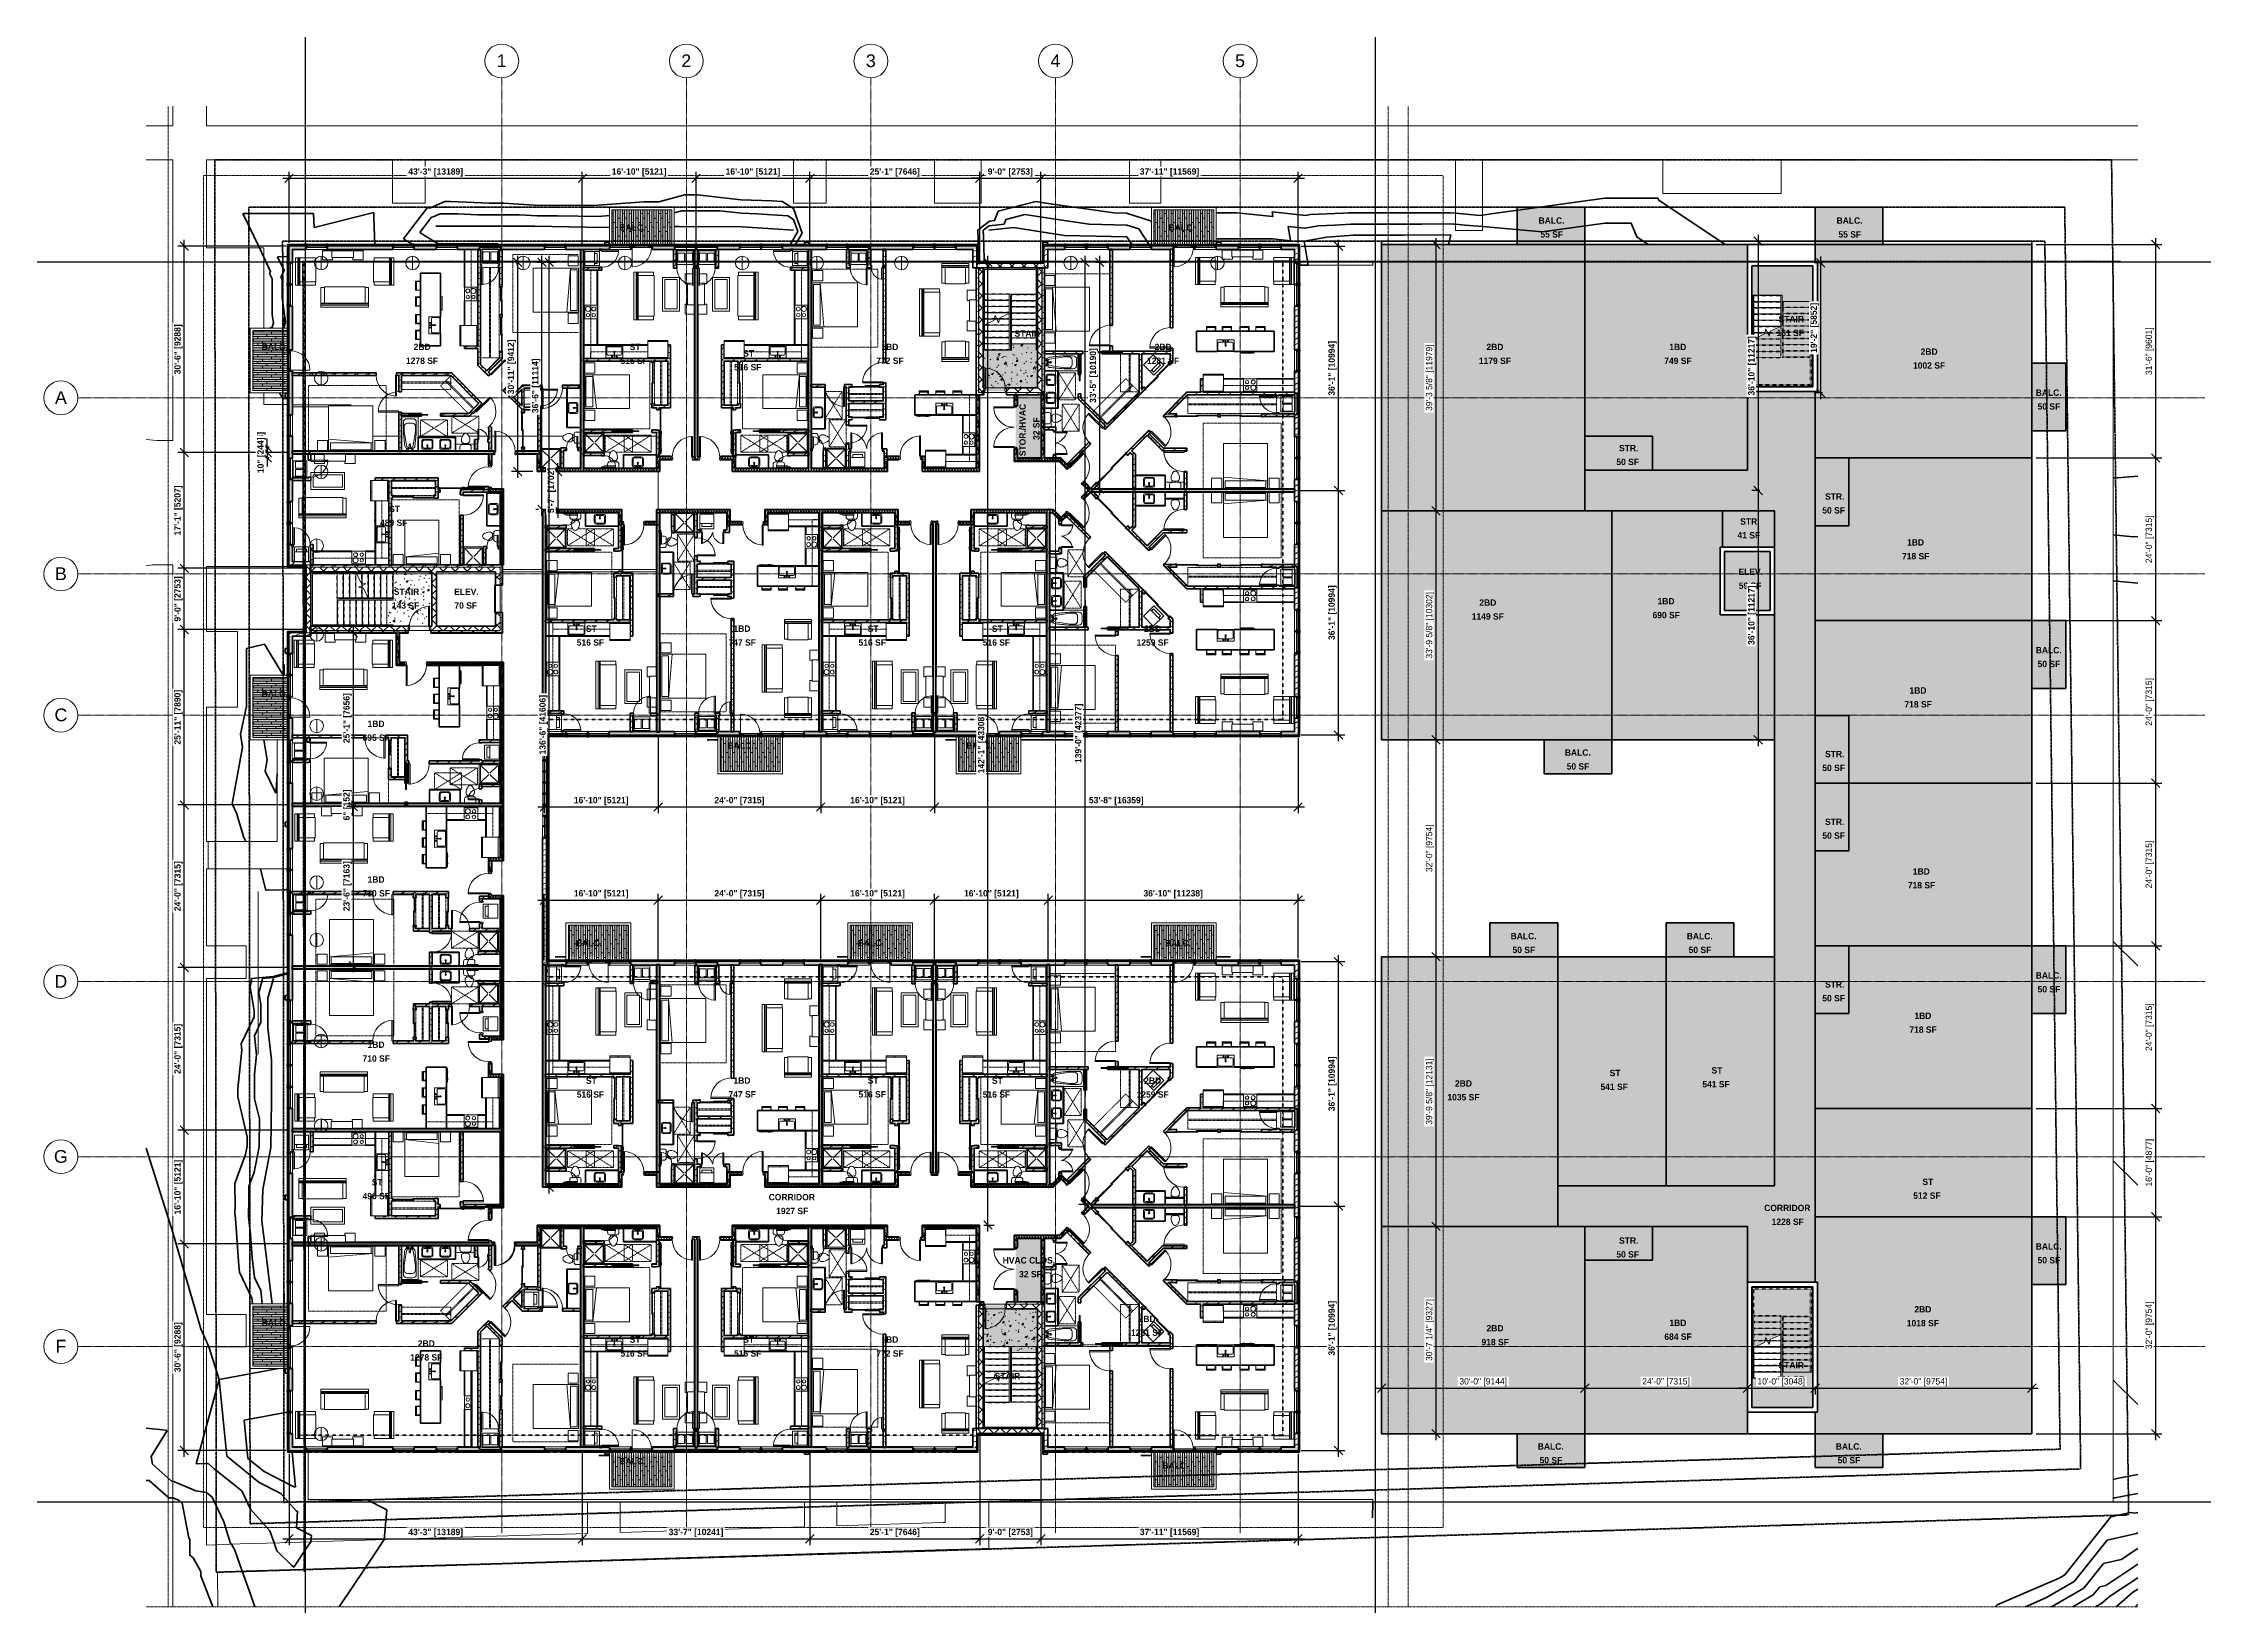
# Model space of a CAD drawing. Extents: x -4294 to -464, y 9706 to 12475.
import ezdxf

# ---------------------------------------------------------------- set-up
doc = ezdxf.new("R2010")
doc.units = 0
for name, pattern in [('Aligning Line 1_8_', [0.25, 0.125, -0.125]), ('Dash', [0.25, 0.125, -0.125]), ('Dash 1_16_', [0.125, 0.0625, -0.0625]), ('Double Dash 3_8_', [1, 0.375, -0.125, 0.125, -0.125, 0.125, -0.125]), ('Grid Line 1_2_', [0.875, 0.5, -0.125, 0.125, -0.125]), ('Overhead 1_16_', [0.101562, 0.0625, -0.039062])]:
    doc.linetypes.add(name, pattern=pattern)
for name, color, linetype, lineweight in [('0-1', 7, 'Continuous', 5), ('0-2', 50, 'Continuous', 13), ('0-3', 147, 'Aligning Line 1_8_', 9), ('0-4', 165, 'Continuous', 5), ('A-ANNO-DIMS', 211, 'Continuous', 9), ('A-AREA-1', 53, 'Continuous', 70), ('A-AREA-2', 130, 'Continuous', 70), ('A-AREA-IDEN', 2, 'Continuous', 9), ('A-AREA-PATT-1', 10, 'Continuous', 9), ('A-DETL-1', 90, 'Continuous', 50), ('A-DETL-THIN', 151, 'Continuous', 9), ('A-DOOR', 31, 'Continuous', 13), ('A-DOOR-1', 7, 'Continuous', 9), ('A-DOOR-2', 90, 'Continuous', 20), ('A-DOOR-3', 50, 'Continuous', 13), ('A-DOOR-4', 250, 'Continuous', 50), ('A-DOOR-5', 31, 'Continuous', 20), ('A-DOOR-6', 31, 'Continuous', 9), ('A-DOOR-FRAM', 31, 'Continuous', 20), ('A-DOOR-FRAM-1', 90, 'Continuous', 20), ('A-FLOR-1', 133, 'Continuous', 13), ('A-FLOR-2', 50, 'Continuous', 13), ('A-FLOR-PATT-1', 57, 'Continuous', 9), ('A-FLOR-PATT-2', 8, 'Continuous', 9), ('A-GENM-1', 250, 'Continuous', 50), ('A-GENM-HDLN-1', 7, 'Dash', 9), ('A-GLAZ-1', 50, 'Continuous', 13), ('A-GLAZ-2', 250, 'Continuous', 50), ('A-GLAZ-3', 151, 'Continuous', 9), ('A-GLAZ-CWMG-1', 250, 'Continuous', 50), ('A-WALL', 113, 'Continuous', 13), ('A-WALL-1', 253, 'Continuous', 50), ('A-WALL-2', 250, 'Continuous', 50), ('A-WALL-3', 50, 'Continuous', 13), ('A-WALL-4', 113, 'Continuous', 50), ('A-WALL-PATT-1', 7, 'Continuous', 9), ('A-WALL-PATT-2', 8, 'Continuous', 9), ('A-WALL-PATT-3', 43, 'Continuous', 9), ('A-WALL-PATT-4', 252, 'Continuous', 9), ('A-WALL-PATT-5', 111, 'Continuous', 9), ('C-PROP-LINE', 91, 'Double Dash 3_8_', 140), ('C-PROP-LINE-1', 170, 'Double Dash 3_8_', 140), ('C-PROP-LINE-2', 91, 'Dash 1_16_', 140), ('C-TOPO', 7, 'Continuous', 9), ('C-TOPO-MAJR-1', 130, 'Continuous', 70), ('E-LITE-EQPM', 33, 'Continuous', 9), ('G-ANNO-SYMB', 111, 'Aligning Line 1_8_', 9), ('G-ANNO-SYMB-1', 147, 'Aligning Line 1_8_', 9), ('I-FURN', 30, 'Continuous', 9), ('I-FURN-1', 7, 'Continuous', 9), ('I-FURN-HDLN-1', 7, 'Dash', 9), ('I-WALL-1', 2, 'Continuous', 50), ('M-EQPM-1', 7, 'Continuous', 9), ('P-SANR-FIXT-1', 7, 'Continuous', 9), ('Q-CASE-1', 250, 'Continuous', 50), ('Q-CASE-2', 7, 'Continuous', 9), ('Q-CASE-HDLN-1', 7, 'Dash', 9), ('Q-SPCQ', 91, 'Continuous', 9), ('Q-SPCQ-1', 7, 'Continuous', 9), ('S-GRID-1', 1, 'Grid Line 1_2_', 9), ('S-GRID-IDEN', 1, 'Continuous', 9), ('S-GRID-IDEN-1', 147, 'Continuous', 9), ('S-STRS', 31, 'Continuous', 9), ('S-STRS-1', 9, 'Continuous', 9), ('S-STRS-2', 9, 'Overhead 1_16_', 9), ('S-STRS-3', 31, 'Overhead 1_16_', 9), ('S-STRS-MBND', 31, 'Overhead 1_16_', 9), ('S-STRS-MBND-1', 9, 'Overhead 1_16_', 9), ('S-STRS-MBND-2', 9, 'Continuous', 9), ('S-STRS-MBND-3', 31, 'Continuous', 9)]:
    doc.layers.add(name, color=color, linetype=linetype, lineweight=lineweight)
for name, color, linetype, lineweight, transparency in [('A-AREA-PATT-2', 7, 'Continuous', 9, 1), ('A-AREA-PATT-3', 10, 'Continuous', 9, 1), ('A-AREA-PATT-6', 254, 'Continuous', 9, 1)]:
    doc.layers.add(name, color=color, linetype=linetype, lineweight=lineweight, transparency=transparency)
doc.styles.add('Arial', font='Arial.ttf', dxfattribs={"height": 22.5})
doc.styles.add('Century Gothic', font='GOTHIC.TTF', dxfattribs={"height": 11.25})
doc.styles.add('Century Gothic_B', font='Gothicb.ttf', dxfattribs={"height": 11.25})
doc.dimstyles.new('OD__1_8__Tol__', dxfattribs={"dimscale": 12, "dimtxt": 11.746893, "dimasz": 1.25, "dimexe": 0.9375, "dimexo": 0.625, "dimgap": 0.15625, "dimtad": 1, "dimdec": 3, "dimrnd": 0.125, "dimzin": 3, "dimdsep": 46, "dimlunit": 4, "dimtxsty": 'Century Gothic', "dimblk1": 'OBLIQUE', "dimblk2": 'OBLIQUE', "dimsah": 1, "dimcen": 0.09, "dimdle": 0.9375, "dimazin": 0, "dimtfac": 1, "dimtdec": 4, "dimtix": 1, "dimtmove": 0, "dimatfit": 3, "dimfxl": 1, "dimtvp": 1, "dimtfill": 1, "dimfrac": 2, "dimtolj": 1, "dimtzin": 0, "dimarcsym": 2})
doc.dimstyles.new('OD__1__Tol__', dxfattribs={"dimscale": 12, "dimtxt": 11.746893, "dimasz": 1.25, "dimexe": 0.9375, "dimexo": 0.625, "dimgap": 0.15625, "dimtad": 1, "dimdec": 0, "dimzin": 3, "dimdsep": 46, "dimlunit": 4, "dimtxsty": 'Century Gothic_B', "dimblk1": 'OBLIQUE', "dimblk2": 'OBLIQUE', "dimsah": 1, "dimcen": 0.09, "dimdle": 0.9375, "dimazin": 0, "dimtfac": 1, "dimtdec": 4, "dimtix": 1, "dimtmove": 0, "dimatfit": 3, "dimfxl": 1, "dimtvp": 1, "dimtfill": 1, "dimfrac": 2, "dimtolj": 1, "dimtzin": 0, "dimarcsym": 2})
pattern_1 = [(0, (0, 0), (38.4, 9.6), [1.584, -27.216, 1.584, -27.216, -153.6]), (0, (0, 0), (38.4, 9.6), [-57.6, 1.584, -56.016, 1.584, -27.216, -67.2]), (0, (0, 0), (38.4, 9.6), [-144, 1.584, -17.616, 1.584, -46.416]), (120, (14.4, 4.8), (-27.513844, 28.4553755), [1.584, -27.216, 1.584, -27.216, -153.6]), (120, (14.4, 4.8), (-27.513844, 28.4553755), [-57.6, 1.584, -56.016, 1.584, -27.216, -67.2]), (120, (14.4, 4.8), (-27.513844, 28.4553755), [-144, 1.584, -17.616, 1.584, -46.416]), (240, (19.2, 24), (-10.886156, -38.0553755), [1.584, -27.216, 1.584, -27.216, -153.6]), (240, (19.2, 24), (-10.886156, -38.0553755), [-57.6, 1.584, -56.016, 1.584, -27.216, -67.2]), (240, (19.2, 24), (-10.886156, -38.0553755), [-144, 1.584, -17.616, 1.584, -46.416])]
pattern_2 = [(216.87, (7.997, 19.992), (59.9755286, 39.9843071), [9.996, -89.964]), (206.565, (19.992, 13.994), (-19.991807, -19.992219), [22.352, -22.352]), (198.435, (19.992, 3.998), (-39.983821, -19.991955), [12.644, -50.576])]
pattern_3 = [(0, (0, 0), (0, 5.998), []), (315, (0, 0), (5.9976797, 0), [8.482, -8.482]), (45, (0, 0), (5.9976797, 0), [8.482, -8.482])]
pattern_4 = [(50, (0, 0), (34.4287, -3.01202), [3.6, -39.6]), (355, (0, 0), (-6.6596, 36.10481), [2.88, -31.68]), (100.451, (2.87, -0.25), (27.76876, 33.0931), [3.06, -33.655]), (46.184, (0, 9.6), (51.22752, -7.94535), [5.4, -59.4]), (96.636, (4.27, 8.94), (44.86319, 46.7577), [4.589, -50.482]), (351.184, (0, 9.6), (44.86417, 46.75745), [4.32, -47.52]), (21, (4.8, 7.2), (28.65176, -19.325734), [3.6, -39.6]), (326, (4.8, 7.2), (11.67934, 34.80662), [2.88, -31.68]), (71.451, (7.188, 5.59), (40.33096, 15.48132), [3.06, -33.655]), (37.5, (0, 0), (0.583112, 15.978979), [1.584, -29.712, 1.584, -30.576, -31.8]), (37.5, (0, 0), (0.583112, 15.978979), [-63.456, 1.584, -30.216]), (7.5, (0, 0), (12.62689, 18.932107), [1.584, -16.752, 1.584, -28.992, -12.12]), (7.5, (0, 0), (12.62689, 18.932107), [-48.912, 1.584, -10.536]), (327.5, (-10.704, 0), (25.622992, -1.082799), [1.584, -10.416, 1.584, -35.856, -49.68]), (327.5, (-10.704, 0), (25.622992, -1.082799), [-49.44, 1.584, -48.096]), (317.5, (-15.504, 0), (27.99243, 4.80496), [1.584, -14.016, 1.584, -23.28, -35.28]), (317.5, (-15.504, 0), (27.99243, 4.80496), [-40.464, 1.584, -33.696])]
pattern_5 = [(45, (0, 0), (-10.606602, 10.606602), []), (135, (0, 0), (-10.606602, -10.606602), [])]
pattern_6 = [(161.57, (0.6, 0.6), (-4.80033747, -0.00041462), [0, -34.152, 3.792, 0]), (18.43, (-0.6, 0.6), (-4.80033747, 0.00041462), [0, -34.152, 3.792, 0]), (108.43, (0.6, 0.6), (2.39913218, -12.00105099), [11.382, -26.562]), (71.57, (-0.6, 0.6), (2.39913218, 12.00105099), [11.382, -26.562])]

msp = doc.modelspace()

# ---------------------------------------------------------------- texts
at = {"layer": 'A-AREA-IDEN', "char_height": 11.25, "attachment_point": 1, "style": 'Century Gothic_B'}
for s, insert, width in [('BALC.', (-3272.667, 12154.3841), 54.54), ('BALC.', (-2300.0683, 12154.3841), 54.54), ('BALC.', (-1644.6522, 12166.6649), 54.54), ('55 SF', (-1641.3688, 12142.2072), 46.58625), ('BALC.', (-1116.6522, 12166.6649), 54.54), ('55 SF', (-1113.3688, 12142.2072), 46.58625), ('STAIR', (-1219.5263, 11992.1845), 49.2375), ('STAIR', (-2572.9265, 11966.4795), 49.2375), ('161 SF', (-1222.9515, 11967.7268), 57.57), ('BALC.', (-3906.5626, 11942.8885), 54.54), ('1278 SF', (-3650.8771, 11918.4309), 68.55375), ('2BD', (-3637.4362, 11942.8885), 35.98125), ('516 SF', (-3270.9709, 11918.4309), 57.57), ('ST', (-3254.719, 11942.8885), 18.18), ('ST', (-3053.5306, 11931.5385), 18.18), ('772 SF', (-2817.7616, 11918.4309), 57.57), ('1BD', (-2808.8561, 11942.8885), 35.98125), ('1281 SF', (-2338.2179, 11918.4309), 68.55375), ('2BD', (-2324.7769, 11942.8885), 35.98125), ('1179 SF', (-1750.3333, 11918.32), 68.55375), ('2BD', (-1736.8924, 11942.7776), 35.98125), ('749 SF', (-1421.9638, 11918.32), 57.57), ('1BD', (-1413.0583, 11942.7776), 35.98125), ('1002 SF', (-981.2652, 11910.086), 68.55375), ('2BD', (-967.8242, 11934.5436), 35.98125), ('516 SF', (-3069.7825, 11907.0809), 57.57), ('BALC.', (-763.8845, 11861.8971), 54.54), ('50 SF', (-760.601, 11837.4395), 46.58625), ('STR.', (-1501.9912, 11763.7062), 34.845), ('50 SF', (-1506.8337, 11739.2486), 46.58625), ('ST', (-3680.6976, 11655.9625), 18.18), ('50 SF', (-1141.9597, 11653.4811), 46.58625), ('STR.', (-1137.1171, 11677.9387), 34.845), ('489 SF', (-3696.9495, 11631.5049), 57.57), ('41 SF', (-1292.2502, 11609.3502), 46.58625), ('STR.', (-1287.4077, 11633.8079), 34.845), ('718 SF', (-1000.7742, 11572.3411), 57.57), ('1BD', (-991.8687, 11596.7987), 35.98125), ('ELEV.', (-1290.42, 11544.5206), 47.7225), ('STAIR', (-3672.4619, 11509.3969), 49.2375), ('ELEV.', (-3565.5735, 11509.3969), 47.7225), ('2BD', (-1749.594, 11490.0939), 35.98125), ('1BD', (-1433.8806, 11492.4829), 35.98125), ('59 SF', (-1289.9475, 11520.063), 46.58625), ('143 SF', (-3675.8871, 11484.9393), 57.57), ('70 SF', (-3565.1011, 11484.9393), 46.58625), ('1149 SF', (-1763.0349, 11465.6362), 68.55375), ('690 SF', (-1442.7861, 11468.0253), 57.57), ('516 SF', (-3348.4512, 11419.4718), 57.57), ('ST', (-3332.1993, 11443.9294), 18.18), ('747 SF', (-3079.6512, 11419.4718), 57.57), ('1BD', (-3070.7457, 11443.9294), 35.98125), ('516 SF', (-2849.2512, 11419.4718), 57.57), ('ST', (-2832.9993, 11443.9294), 18.18), ('516 SF', (-2629.242, 11419.4718), 57.57), ('ST', (-2612.99, 11443.9294), 18.18), ('1259 SF', (-2356.6553, 11419.4718), 68.55375), ('2BD', (-2343.2143, 11443.9294), 35.98125), ('BALC.', (-763.8845, 11405.8971), 54.54), ('50 SF', (-760.601, 11381.4395), 46.58625), ('1BD', (-987.5685, 11334.4988), 35.98125), ('BALC.', (-3906.5626, 11328.4885), 54.54), ('718 SF', (-996.474, 11310.0412), 57.57), ('1BD', (-3718.9742, 11275.4276), 35.98125), ('695 SF', (-3727.8797, 11250.97), 57.57), ('BALC.', (-3081.042, 11236.7868), 54.54), ('BALC.', (-2658.642, 11236.7868), 54.54), ('BALC.', (-1598.0756, 11224.506), 54.54), ('STR.', (-1137.1171, 11221.9387), 34.845), ('50 SF', (-1594.7921, 11200.0484), 46.58625), ('50 SF', (-1141.9597, 11197.4811), 46.58625), ('50 SF', (-1141.9597, 11077.4811), 46.58625), ('STR.', (-1137.1171, 11101.9387), 34.845), ('1BD', (-3718.9742, 10999.7524), 35.98125), ('718 SF', (-990.4793, 10989.5985), 57.57), ('1BD', (-981.5737, 11014.0561), 35.98125), ('710 SF', (-3727.8797, 10975.2947), 57.57), ('BALC.', (-3349.842, 10887.1841), 54.54), ('BALC.', (-3349.467, 10887.1841), 54.54), ('BALC.', (-2850.642, 10887.1841), 54.54), ('BALC.', (-2306.283, 10887.1841), 54.54), ('BALC.', (-1694.0756, 10899.4649), 54.54), ('50 SF', (-1690.7921, 10875.0072), 46.58625), ('BALC.', (-1382.0756, 10899.4649), 54.54), ('50 SF', (-1378.7921, 10875.0072), 46.58625), ('STR.', (-1137.1171, 10813.9387), 34.845), ('BALC.', (-763.8845, 10829.8971), 54.54), ('50 SF', (-760.601, 10805.4395), 46.58625), ('50 SF', (-1141.9597, 10789.4811), 46.58625), ('718 SF', (-987.7338, 10733.8972), 57.57), ('1BD', (-978.8283, 10758.3548), 35.98125), ('1BD', (-3718.9742, 10707.1921), 35.98125), ('710 SF', (-3727.8797, 10682.7345), 57.57), ('ST', (-1518.7029, 10657.0617), 18.18), ('ST', (-1338.1988, 10661.7181), 18.18), ('516 SF', (-3348.4512, 10619.0082), 57.57), ('ST', (-3332.1993, 10643.4658), 18.18), ('747 SF', (-3079.6512, 10619.2832), 57.57), ('1BD', (-3070.7457, 10643.7408), 35.98125), ('516 SF', (-2849.2512, 10619.2832), 57.57), ('ST', (-2832.9993, 10643.7408), 18.18), ('516 SF', (-2629.242, 10619.0082), 57.57), ('ST', (-2612.99, 10643.4658), 18.18), ('1259 SF', (-2356.6553, 10619.0082), 68.55375), ('2BD', (-2343.2143, 10643.4658), 35.98125), ('1035 SF', (-1806.1385, 10614.0842), 68.55375), ('2BD', (-1792.6975, 10638.5418), 35.98125), ('541 SF', (-1534.9548, 10632.6041), 57.57), ('541 SF', (-1354.4507, 10637.2605), 57.57), ('ST', (-3711.6277, 10463.5588), 18.18), ('ST', (-964.5842, 10464.3486), 18.18), ('490 SF', (-3727.8797, 10439.1011), 57.57), ('CORRIDOR', (-3008.4544, 10437.1515), 100.7475), ('CORRIDOR', (-1244.9462, 10418.0554), 100.7475), ('512 SF', (-980.8362, 10439.8909), 57.57), ('1927 SF', (-2995.1788, 10412.6939), 68.55375), ('1228 SF', (-1231.6706, 10393.5978), 68.55375), ('STR.', (-1501.9912, 10360.2647), 34.845), ('BALC.', (-763.8845, 10349.8971), 54.54), ('HVAC CLOS.', (-2593.8924, 10325.2892), 117.03375), ('32 SF', (-2564.8136, 10300.8316), 46.58625), ('50 SF', (-1506.8337, 10335.8071), 46.58625), ('50 SF', (-760.601, 10325.4395), 46.58625), ('2BD', (-978.8283, 10238.5515), 35.98125), ('BALC.', (-3906.5626, 10214.8885), 54.54), ('1281 SF', (-2366.6053, 10197.1763), 68.55375), ('2BD', (-2353.1643, 10221.634), 35.98125), ('2BD', (-1736.8017, 10205.0084), 35.98125), ('684 SF', (-1421.7962, 10190.0939), 57.57), ('1BD', (-1412.8907, 10214.5515), 35.98125), ('1018 SF', (-992.2693, 10214.0939), 68.55375), ('1278 SF', (-3643.4073, 10153.4465), 68.55375), ('2BD', (-3629.9663, 10177.9041), 35.98125), ('516 SF', (-3270.9709, 10160.4215), 57.57), ('ST', (-3254.719, 10184.8791), 18.18), ('516 SF', (-3069.7825, 10160.4215), 57.57), ('ST', (-3053.5306, 10184.8791), 18.18), ('772 SF', (-2817.7616, 10160.4215), 57.57), ('1BD', (-2808.8561, 10184.8791), 35.98125), ('918 SF', (-1745.7072, 10180.5507), 57.57), ('STAIR', (-2607.9625, 10120.3683), 49.2375), ('161 SF', (-1222.9515, 10114.9741), 57.57), ('STAIR', (-1219.5263, 10139.4317), 49.2375), ('BALC.', (-1646.0756, 9995.706), 54.54), ('BALC.', (-1118.0756, 9995.706), 54.54), ('BALC.', (-3272.667, 9969.5868), 54.54), ('BALC.', (-2311.0175, 9961.6982), 54.54), ('50 SF', (-1642.7921, 9971.2484), 46.58625), ('50 SF', (-1114.7921, 9971.2484), 46.58625)]:
    msp.add_mtext(s, dxfattribs=dict(at, insert=insert, width=width))
at = {"layer": 'A-AREA-IDEN', "char_height": 11.25, "attachment_point": 1, "rotation": 90, "style": 'Century Gothic_B'}
for s, insert, width in [('STOR./HVAC', (-2564.3481, 11743.7548), 116.27625), ('32 SF', (-2539.8905, 11772.5265), 46.58625)]:
    msp.add_mtext(s, dxfattribs=dict(at, insert=insert, width=width))

# ---------------------------------------------------------------- blocks, each defined once
blk = doc.blocks.new('CTR - 2nd Phase_rvt-1-FLOOR PLAN - 2ND FLOOR')
at = {"layer": 'A-AREA-PATT-1'}
for points in [[(-1922.7, 11647), (-1562.7, 11647), (-1562.7, 12118.6), (-1922.7, 12118.6), (-1922.7, 11699.1)], [(-1274.7, 11719), (-1274.7, 12118.6), (-1562.7, 12118.6), (-1562.7, 11779), (-1442.7, 11779), (-1442.7, 11719), (-1318.9, 11719)], [(-1154.7, 11740.6), (-770.7, 11740.6), (-770.7, 12118.6), (-1154.7, 12118.6), (-1154.7, 12088.6), (-1150.7, 12088.6), (-1150.7, 11858.6), (-1154.7, 11858.6)], [(-1116.9, 11452.6), (-770.7, 11452.6), (-770.7, 11740.6), (-1094.7, 11740.6), (-1094.7, 11620.6), (-1154.7, 11620.6), (-1154.7, 11452.6)], [(-1922.7, 11241.4), (-1514.7, 11241.4), (-1514.7, 11647), (-1922.7, 11647), (-1922.7, 11366.9)], [(-1226.7, 11241.4), (-1226.7, 11462.6), (-1322.7, 11462.6), (-1322.7, 11582.6), (-1318.9, 11582.6), (-1318.9, 11647), (-1514.7, 11647), (-1514.7, 11241.4), (-1318.9, 11241.4)], [(-770.7, 11164.6), (-770.7, 11452.6), (-1154.7, 11452.6), (-1154.7, 11284.6), (-1094.7, 11284.6), (-1094.7, 11164.6), (-1024.1, 11164.6)], [(-770.7, 10876.6), (-770.7, 11164.6), (-1094.7, 11164.6), (-1094.7, 11044.6), (-1154.7, 11044.6), (-1154.7, 10876.6), (-1091.3, 10876.6)], [(-1154.7, 10588.6), (-770.7, 10588.6), (-770.7, 10876.6), (-1094.7, 10876.6), (-1094.7, 10756.6), (-1154.7, 10756.6), (-1154.7, 10724)], [(-1610.7, 10379.8), (-1610.7, 10857.4), (-1922.7, 10857.4), (-1922.7, 10379.8), (-1620.2, 10379.8)], [(-1560.9, 10451.8), (-1418.7, 10451.8), (-1418.7, 10857.4), (-1610.7, 10857.4), (-1610.7, 10451.8), (-1562.7, 10451.8)], [(-1298.7, 10451.8), (-1226.7, 10451.8), (-1226.7, 10857.4), (-1418.7, 10857.4), (-1418.7, 10451.8)], [(-1094.7, 10396.6), (-770.7, 10396.6), (-770.7, 10588.6), (-1154.7, 10588.6), (-1154.7, 10396.6)], [(-1562.7, 10012.6), (-1562.7, 10379.8), (-1922.7, 10379.8), (-1922.7, 10012.6), (-1610.7, 10012.6)], [(-1562.7, 10012.6), (-1274.7, 10012.6), (-1274.7, 10379.8), (-1442.7, 10379.8), (-1442.7, 10319.8), (-1562.7, 10319.8)], [(-1154.7, 10012.6), (-770.7, 10012.6), (-770.7, 10396.6), (-1154.7, 10396.6), (-1154.7, 10281), (-1150.7, 10281), (-1150.7, 10051), (-1154.7, 10051), (-1154.7, 10038.3)]]:
    blk.add_hatch(color=256, dxfattribs=at).paths.add_polyline_path(points, flags=0)
at = {"layer": 'A-AREA-PATT-2'}
for points in [[(-1682.7, 12118.6), (-1562.7, 12118.6), (-1562.7, 12184.6), (-1682.7, 12184.6), (-1682.7, 12134.7)], [(-1135.8, 12118.6), (-1034.7, 12118.6), (-1034.7, 12184.6), (-1154.7, 12184.6), (-1154.7, 12118.6)], [(-770.7, 11788.6), (-710.7, 11788.6), (-710.7, 11908.6), (-770.7, 11908.6), (-770.7, 11790.9)], [(-1499.1, 11719), (-1442.7, 11719), (-1442.7, 11779), (-1562.7, 11779), (-1562.7, 11719), (-1514.7, 11719)], [(-1154.7, 11620.6), (-1094.7, 11620.6), (-1094.7, 11740.6), (-1154.7, 11740.6), (-1154.7, 11647)], [(-1226.7, 11582.6), (-1226.7, 11647), (-1318.9, 11647), (-1318.9, 11582.6), (-1231.2, 11582.6)], [(-1315.1, 11470.2), (-1234.3, 11470.2), (-1234.3, 11575), (-1315.1, 11575), (-1315.1, 11494.2)], [(-710.7, 11332.6), (-710.7, 11452.6), (-770.7, 11452.6), (-770.7, 11332.6)], [(-1108.6, 11164.6), (-1094.7, 11164.6), (-1094.7, 11284.6), (-1154.7, 11284.6), (-1154.7, 11164.6)], [(-1592.1, 11181.4), (-1514.7, 11181.4), (-1514.7, 11241.4), (-1634.7, 11241.4), (-1634.7, 11181.4)], [(-1153.7, 11044.6), (-1094.7, 11044.6), (-1094.7, 11164.6), (-1154.7, 11164.6), (-1154.7, 11044.6)], [(-1610.7, 10857.4), (-1610.7, 10917.4), (-1730.7, 10917.4), (-1730.7, 10857.4)], [(-1298.7, 10857.4), (-1298.7, 10917.4), (-1418.7, 10917.4), (-1418.7, 10857.4)], [(-1154.7, 10756.6), (-1094.7, 10756.6), (-1094.7, 10876.6), (-1154.7, 10876.6), (-1154.7, 10787.7)], [(-770.7, 10756.6), (-710.7, 10756.6), (-710.7, 10876.6), (-770.7, 10876.6)], [(-1465.1, 10319.8), (-1442.7, 10319.8), (-1442.7, 10379.8), (-1562.7, 10379.8), (-1562.7, 10319.8)], [(-770.7, 10276.6), (-710.7, 10276.6), (-710.7, 10396.6), (-770.7, 10396.6), (-770.7, 10277)], [(-1562.7, 9952.6), (-1562.7, 10012.6), (-1682.7, 10012.6), (-1682.7, 9952.6), (-1586.2, 9952.6)], [(-1034.7, 9952.6), (-1034.7, 10012.6), (-1154.7, 10012.6), (-1154.7, 9952.6), (-1055, 9952.6)]]:
    blk.add_hatch(color=256, dxfattribs=at).paths.add_polyline_path(points, flags=0)
h = blk.add_hatch(color=256, dxfattribs=at)
h.paths.add_polyline_path([(-1266.7, 11866.6), (-1158.7, 11866.6), (-1158.7, 12080.6), (-1266.7, 12080.6), (-1266.7, 11951.8)], flags=0)
h.paths.add_polyline_path([(-1265.2, 11950.7), (-1265.2, 12028.8), (-1213.2, 12028.8), (-1213.2, 12017.8), (-1211.2, 12017.8), (-1211.2, 12014.7), (-1213.2, 12014.7), (-1213.2, 11974.9), (-1234.1, 11965.2), (-1236.2, 11956.4), (-1242.1, 11969.1), (-1244.3, 11960.4), (-1263.2, 11951.6)], flags=0)
h.paths.add_polyline_path([(-1161.2, 12014.7), (-1163.2, 12014.7), (-1163.2, 12017.8), (-1161.2, 12017.8)], flags=0)
h = blk.add_hatch(color=256, dxfattribs=at)
h.paths.add_polyline_path([(-1244.6, 10059), (-1158.7, 10059), (-1158.7, 10273), (-1266.7, 10273), (-1266.7, 10059)], flags=0)
h.paths.add_polyline_path([(-1244.6, 10110.8), (-1265.2, 10110.8), (-1265.2, 10164.7), (-1244.3, 10174.4), (-1242.1, 10183.2), (-1236.2, 10170.4), (-1234.1, 10179.2), (-1213.2, 10188.9), (-1213.2, 10124.9), (-1211.2, 10124.9), (-1211.2, 10121.8), (-1213.2, 10121.8), (-1213.2, 10110.8), (-1215.2, 10110.8)], flags=0)
h.paths.add_polyline_path([(-1163.2, 10121.8), (-1163.2, 10124.9), (-1161.2, 10124.9), (-1161.2, 10121.8)], flags=0)
at = {"layer": 'A-AREA-PATT-3'}
blk.add_hatch(color=256, dxfattribs=at).paths.add_polyline_path([(-1266.7, 10281), (-1154.7, 10281), (-1154.7, 11858.6), (-1274.7, 11858.6), (-1274.7, 11719), (-1562.7, 11719), (-1562.7, 11647), (-1226.7, 11647), (-1226.7, 10451.8), (-1610.7, 10451.8), (-1610.7, 10379.8), (-1274.7, 10379.8), (-1274.7, 10281)], flags=0)
at = {"layer": 'A-AREA-1'}
for p, q in [((-1682.7, 12184.6), (-1562.7, 12184.6)), ((-1682.7, 12118.6), (-1682.7, 12184.6)), ((-1562.7, 12184.6), (-1562.7, 12118.6)), ((-1154.7, 12184.6), (-1034.7, 12184.6)), ((-1154.7, 12118.6), (-1154.7, 12184.6)), ((-1034.7, 12184.6), (-1034.7, 12118.6)), ((-1922.7, 12118.6), (-770.7, 12118.6)), ((-1922.7, 12118.6), (-1922.7, 11241.4)), ((-1562.7, 12118.6), (-1562.7, 11647)), ((-1274.7, 12088.6), (-1274.7, 12118.6)), ((-1274.7, 12088.6), (-1274.7, 12118.6)), ((-1154.7, 12088.6), (-1154.7, 12118.6)), ((-770.7, 10012.6), (-770.7, 12118.6)), ((-710.7, 11908.6), (-770.7, 11908.6)), ((-710.7, 11788.6), (-710.7, 11908.6)), ((-1274.7, 11740.6), (-1274.7, 11858.6)), ((-1274.7, 11719), (-1274.7, 11858.6)), ((-1154.7, 10281), (-1154.7, 11858.6)), ((-1562.7, 11779), (-1442.7, 11779)), ((-1442.7, 11779), (-1442.7, 11719)), ((-770.7, 11788.6), (-710.7, 11788.6)), ((-1274.7, 11719), (-1562.7, 11719)), ((-1154.7, 11740.6), (-1094.7, 11740.6)), ((-1154.7, 11740.6), (-770.7, 11740.6)), ((-1094.7, 11740.6), (-1094.7, 11620.6)), ((-1922.7, 11647), (-1226.7, 11647)), ((-1514.7, 11647), (-1514.7, 11241.4)), ((-1318.9, 11647), (-1318.9, 11582.6)), ((-1226.7, 11647), (-1226.7, 11582.6)), ((-1094.7, 11620.6), (-1154.7, 11620.6)), ((-1226.7, 11462.6), (-1226.7, 10451.8)), ((-770.7, 11452.6), (-1154.7, 11452.6)), ((-710.7, 11452.6), (-770.7, 11452.6)), ((-710.7, 11332.6), (-710.7, 11452.6)), ((-770.7, 11332.6), (-710.7, 11332.6)), ((-1154.7, 11284.6), (-1094.7, 11284.6)), ((-1094.7, 11284.6), (-1094.7, 11164.6)), ((-1922.7, 11241.4), (-1226.7, 11241.4)), ((-1634.7, 11181.4), (-1634.7, 11241.4)), ((-1514.7, 11241.4), (-1514.7, 11181.4)), ((-1514.7, 11181.4), (-1634.7, 11181.4)), ((-1094.7, 11164.6), (-1154.7, 11164.6)), ((-770.7, 11164.6), (-1154.7, 11164.6)), ((-1094.7, 11164.6), (-1094.7, 11044.6)), ((-1094.7, 11044.6), (-1154.7, 11044.6)), ((-1730.7, 10917.4), (-1730.7, 10857.4)), ((-1610.7, 10917.4), (-1730.7, 10917.4)), ((-1610.7, 10857.4), (-1610.7, 10917.4)), ((-1418.7, 10917.4), (-1418.7, 10857.4)), ((-1298.7, 10917.4), (-1418.7, 10917.4)), ((-1298.7, 10857.4), (-1298.7, 10917.4)), ((-1154.7, 10876.6), (-1094.7, 10876.6)), ((-1154.7, 10876.6), (-770.7, 10876.6)), ((-1094.7, 10876.6), (-1094.7, 10756.6)), ((-710.7, 10876.6), (-770.7, 10876.6)), ((-710.7, 10756.6), (-710.7, 10876.6)), ((-1226.7, 10857.4), (-1922.7, 10857.4)), ((-1922.7, 10857.4), (-1922.7, 10012.6)), ((-1610.7, 10379.8), (-1610.7, 10857.4)), ((-1418.7, 10857.4), (-1418.7, 10451.8)), ((-1094.7, 10756.6), (-1154.7, 10756.6)), ((-770.7, 10756.6), (-710.7, 10756.6)), ((-770.7, 10588.6), (-1154.7, 10588.6)), ((-1226.7, 10451.8), (-1610.7, 10451.8)), ((-1922.7, 10379.8), (-1274.7, 10379.8)), ((-1562.7, 10379.8), (-1562.7, 10012.6)), ((-1442.7, 10319.8), (-1442.7, 10379.8)), ((-1274.7, 10379.8), (-1274.7, 10281)), ((-1154.7, 10396.6), (-770.7, 10396.6)), ((-710.7, 10396.6), (-770.7, 10396.6)), ((-710.7, 10276.6), (-710.7, 10396.6)), ((-1562.7, 10319.8), (-1442.7, 10319.8)), ((-770.7, 10276.6), (-710.7, 10276.6)), ((-1274.7, 10051), (-1274.7, 10012.6)), ((-1154.7, 10012.6), (-1154.7, 10051)), ((-770.7, 10012.6), (-1922.7, 10012.6)), ((-1682.7, 9952.6), (-1682.7, 10012.6)), ((-1562.7, 10012.6), (-1562.7, 9952.6)), ((-1154.7, 9952.6), (-1154.7, 10012.6)), ((-1034.7, 10012.6), (-1034.7, 9952.6)), ((-1562.7, 9952.6), (-1682.7, 9952.6)), ((-1034.7, 9952.6), (-1154.7, 9952.6))]:
    blk.add_line(p, q, dxfattribs=at)
at = {"layer": 'A-FLOR-1'}
for p, q in [((-770.7, 12118.6), (-1922.7, 12118.6)), ((-1922.7, 12118.6), (-1922.7, 11241.4)), ((-770.7, 10012.6), (-770.7, 12118.6)), ((-1922.7, 11241.4), (-1226.7, 11241.4)), ((-1226.7, 11241.4), (-1226.7, 10857.4)), ((-1226.7, 10857.4), (-1922.7, 10857.4)), ((-1922.7, 10857.4), (-1922.7, 10012.6)), ((-1922.7, 10012.6), (-770.7, 10012.6))]:
    blk.add_line(p, q, dxfattribs=at)
at = {"layer": 'A-WALL-1'}
for p, q in [((-1150.7, 12088.6), (-1274.7, 12088.6)), ((-1274.7, 12088.6), (-1274.7, 12080.6)), ((-1274.7, 12080.6), (-1274.7, 11858.6)), ((-1266.7, 12080.6), (-1158.7, 12080.6)), ((-1266.7, 11866.6), (-1266.7, 12080.6)), ((-1158.7, 12080.6), (-1158.7, 11866.6)), ((-1150.7, 12080.6), (-1150.7, 12088.6)), ((-1150.7, 11866.6), (-1150.7, 12080.6)), ((-1274.7, 11858.6), (-1266.7, 11858.6)), ((-1158.7, 11866.6), (-1266.7, 11866.6)), ((-1266.7, 11858.6), (-1150.7, 11858.6)), ((-1150.7, 11858.6), (-1150.7, 11866.6)), ((-1226.7, 11582.6), (-1322.7, 11582.6)), ((-1322.7, 11582.6), (-1322.7, 11575)), ((-1322.7, 11575), (-1322.7, 11470.2)), ((-1315.1, 11575), (-1234.3, 11575)), ((-1315.1, 11470.2), (-1315.1, 11575)), ((-1234.3, 11575), (-1234.3, 11470.2)), ((-1226.7, 11575), (-1226.7, 11582.6)), ((-1226.7, 11462.6), (-1226.7, 11575)), ((-1322.7, 11470.2), (-1322.7, 11462.6)), ((-1322.7, 11462.6), (-1234.3, 11462.6)), ((-1234.3, 11470.2), (-1315.1, 11470.2)), ((-1234.3, 11462.6), (-1226.7, 11462.6)), ((-1274.7, 10281), (-1274.7, 10059)), ((-1266.7, 10281), (-1274.7, 10281)), ((-1150.7, 10281), (-1266.7, 10281)), ((-1266.7, 10059), (-1266.7, 10273)), ((-1266.7, 10273), (-1158.7, 10273)), ((-1158.7, 10273), (-1158.7, 10059)), ((-1150.7, 10273), (-1150.7, 10281)), ((-1150.7, 10059), (-1150.7, 10273)), ((-1274.7, 10059), (-1274.7, 10051)), ((-1274.7, 10051), (-1150.7, 10051)), ((-1158.7, 10059), (-1266.7, 10059)), ((-1150.7, 10051), (-1150.7, 10059))]:
    blk.add_line(p, q, dxfattribs=at)
at = {"layer": 'S-STRS-1'}
for p, q in [((-1263.2, 12028.8), (-1265.2, 12028.8)), ((-1265.2, 12028.8), (-1265.2, 11950.7)), ((-1263.2, 12028.8), (-1263.2, 12017.8)), ((-1215.2, 12028.8), (-1263.2, 12028.8)), ((-1213.2, 12028.8), (-1215.2, 12028.8)), ((-1215.2, 12028.8), (-1215.2, 12017.8)), ((-1213.2, 12028.8), (-1213.2, 11974.9)), ((-1263.2, 12017.8), (-1263.2, 12006.8)), ((-1215.2, 12017.8), (-1263.2, 12017.8)), ((-1263.2, 12006.8), (-1263.2, 11995.8)), ((-1215.2, 12006.8), (-1263.2, 12006.8)), ((-1263.2, 11995.8), (-1263.2, 11984.8)), ((-1215.2, 11995.8), (-1263.2, 11995.8)), ((-1215.2, 12017.8), (-1215.2, 12006.8)), ((-1215.2, 12006.8), (-1215.2, 11995.8)), ((-1215.2, 11995.8), (-1215.2, 11984.8)), ((-1211.2, 12017.8), (-1213.2, 12017.8)), ((-1211.2, 12006.8), (-1211.2, 12017.8)), ((-1211.2, 12017.8), (-1163.2, 12017.8)), ((-1161.2, 12017.8), (-1163.2, 12017.8)), ((-1163.2, 12006.8), (-1163.2, 12017.8)), ((-1161.2, 12014.7), (-1161.2, 12017.8)), ((-1263.2, 11984.8), (-1263.2, 11973.8)), ((-1215.2, 11984.8), (-1263.2, 11984.8)), ((-1263.2, 11973.8), (-1263.2, 11962.8)), ((-1215.6, 11973.8), (-1263.2, 11973.8)), ((-1263.2, 11962.8), (-1263.2, 11951.8)), ((-1243.7, 11962.8), (-1263.2, 11962.8)), ((-1263.2, 11951.8), (-1263.2, 11951.6)), ((-1262.8, 11951.8), (-1263.2, 11951.8)), ((-1234.6, 11962.8), (-1239.2, 11962.8)), ((-1215.2, 11984.8), (-1215.2, 11974)), ((-1215.6, 10187.8), (-1215.2, 10187.8)), ((-1215.2, 10187.8), (-1215.2, 10188)), ((-1215.2, 10176.8), (-1215.2, 10187.8)), ((-1213.2, 10110.8), (-1213.2, 10188.9)), ((-1265.2, 10110.8), (-1265.2, 10164.7)), ((-1263.2, 10154.8), (-1263.2, 10165.6)), ((-1263.2, 10143.8), (-1263.2, 10154.8)), ((-1263.2, 10154.8), (-1215.2, 10154.8)), ((-1262.8, 10165.8), (-1215.2, 10165.8)), ((-1243.7, 10176.8), (-1239.2, 10176.8)), ((-1234.6, 10176.8), (-1215.2, 10176.8)), ((-1215.2, 10165.8), (-1215.2, 10176.8)), ((-1215.2, 10154.8), (-1215.2, 10165.8)), ((-1215.2, 10143.8), (-1215.2, 10154.8)), ((-1265.2, 10110.8), (-1263.2, 10110.8)), ((-1263.2, 10132.8), (-1263.2, 10143.8)), ((-1263.2, 10143.8), (-1215.2, 10143.8)), ((-1263.2, 10121.8), (-1263.2, 10132.8)), ((-1263.2, 10132.8), (-1215.2, 10132.8)), ((-1263.2, 10110.8), (-1263.2, 10121.8)), ((-1263.2, 10121.8), (-1215.2, 10121.8)), ((-1263.2, 10110.8), (-1215.2, 10110.8)), ((-1215.2, 10132.8), (-1215.2, 10143.8)), ((-1215.2, 10121.8), (-1215.2, 10132.8)), ((-1215.2, 10110.8), (-1215.2, 10121.8)), ((-1215.2, 10110.8), (-1213.2, 10110.8)), ((-1213.2, 10121.8), (-1211.2, 10121.8)), ((-1211.2, 10132.8), (-1211.2, 10121.8)), ((-1163.2, 10121.8), (-1211.2, 10121.8)), ((-1163.2, 10132.8), (-1163.2, 10121.8)), ((-1163.2, 10121.8), (-1161.2, 10121.8)), ((-1161.2, 10124.9), (-1161.2, 10121.8))]:
    blk.add_line(p, q, dxfattribs=at)
at = {"layer": 'S-STRS-2'}
for p, q in [((-1215.2, 12027.8), (-1263.2, 12027.8)), ((-1215.2, 12016.8), (-1263.2, 12016.8)), ((-1215.2, 12005.8), (-1263.2, 12005.8)), ((-1215.2, 11994.8), (-1263.2, 11994.8)), ((-1215.2, 11983.8), (-1263.2, 11983.8)), ((-1217.7, 11972.8), (-1263.2, 11972.8)), ((-1243.9, 11961.8), (-1263.2, 11961.8)), ((-1234.9, 11961.8), (-1238.7, 11961.8)), ((-1263.2, 10155.8), (-1215.2, 10155.8)), ((-1260.6, 10166.8), (-1215.2, 10166.8)), ((-1243.4, 10177.8), (-1239.6, 10177.8)), ((-1234.4, 10177.8), (-1215.2, 10177.8)), ((-1263.2, 10144.8), (-1215.2, 10144.8)), ((-1263.2, 10133.8), (-1215.2, 10133.8)), ((-1263.2, 10122.8), (-1215.2, 10122.8)), ((-1263.2, 10111.8), (-1215.2, 10111.8))]:
    blk.add_line(p, q, dxfattribs=at)
at = {"layer": 'S-STRS-MBND-1'}
for p, q in [((-1211.2, 12017.8), (-1213.2, 12017.8)), ((-1213.2, 11920.8), (-1213.2, 12017.8)), ((-1211.2, 11918.8), (-1211.2, 12017.8)), ((-1211.2, 12017.8), (-1163.2, 12017.8)), ((-1211.2, 12007.8), (-1163.2, 12007.8)), ((-1211.2, 12006.8), (-1163.2, 12006.8)), ((-1211.2, 11996.8), (-1163.2, 11996.8)), ((-1211.2, 11995.8), (-1163.2, 11995.8)), ((-1211.2, 11985.8), (-1163.2, 11985.8)), ((-1161.2, 12017.8), (-1163.2, 12017.8)), ((-1163.2, 11909.9), (-1163.2, 12017.8)), ((-1161.2, 11909.9), (-1161.2, 12017.8)), ((-1265.2, 11950.7), (-1265.2, 11916.6)), ((-1263.2, 11951.6), (-1263.2, 11916.6)), ((-1215.2, 11950.8), (-1263.2, 11950.8)), ((-1215.2, 11951.8), (-1262.8, 11951.8)), ((-1238.7, 11961.8), (-1243.9, 11961.8)), ((-1239.2, 11962.8), (-1243.7, 11962.8)), ((-1215.2, 11961.8), (-1234.9, 11961.8)), ((-1215.2, 11962.8), (-1234.6, 11962.8)), ((-1215.2, 11972.8), (-1217.7, 11972.8)), ((-1215.2, 11973.8), (-1215.6, 11973.8)), ((-1215.2, 11974), (-1215.2, 11920.8)), ((-1213.2, 11974.9), (-1213.2, 11920.8)), ((-1211.2, 11984.8), (-1163.2, 11984.8)), ((-1211.2, 11974.8), (-1163.2, 11974.8)), ((-1211.2, 11973.8), (-1163.2, 11973.8)), ((-1211.2, 11963.8), (-1163.2, 11963.8)), ((-1211.2, 11962.8), (-1163.2, 11962.8)), ((-1211.2, 11952.8), (-1163.2, 11952.8)), ((-1211.2, 11951.8), (-1163.2, 11951.8)), ((-1265.2, 11916.6), (-1265.2, 11868.8)), ((-1215.2, 11940.8), (-1263.2, 11940.8)), ((-1215.2, 11939.8), (-1263.2, 11939.8)), ((-1215.2, 11929.8), (-1263.2, 11929.8)), ((-1215.2, 11928.8), (-1263.2, 11928.8)), ((-1215.2, 11918.8), (-1263.2, 11918.8)), ((-1215.2, 11917.8), (-1263.2, 11917.8)), ((-1263.2, 11916.6), (-1263.2, 11870.8)), ((-1215.2, 11920.8), (-1215.2, 11918.8)), ((-1215.2, 11920.8), (-1215.2, 11918.8)), ((-1213.2, 11918.8), (-1215.2, 11918.8)), ((-1213.2, 11918.8), (-1211.2, 11918.8)), ((-1211.2, 11941.8), (-1163.2, 11941.8)), ((-1211.2, 11940.8), (-1163.2, 11940.8)), ((-1211.2, 11930.8), (-1163.2, 11930.8)), ((-1211.2, 11929.8), (-1163.2, 11929.8)), ((-1211.2, 11919.8), (-1163.2, 11919.8)), ((-1211.2, 11918.8), (-1163.2, 11918.8)), ((-1163.2, 11870.8), (-1163.2, 11909.9)), ((-1161.2, 11868.8), (-1161.2, 11909.9)), ((-1263.2, 11870.8), (-1163.2, 11870.8)), ((-1265.2, 11868.8), (-1161.2, 11868.8)), ((-1161.2, 10270.8), (-1265.2, 10270.8)), ((-1265.2, 10270.8), (-1265.2, 10223)), ((-1163.2, 10268.8), (-1263.2, 10268.8)), ((-1263.2, 10268.8), (-1263.2, 10223)), ((-1163.2, 10229.6), (-1163.2, 10268.8)), ((-1161.2, 10229.6), (-1161.2, 10270.8)), ((-1163.2, 10229.6), (-1163.2, 10121.8)), ((-1161.2, 10229.6), (-1161.2, 10121.8)), ((-1265.2, 10164.7), (-1265.2, 10223)), ((-1263.2, 10165.6), (-1263.2, 10223)), ((-1263.2, 10221.8), (-1215.2, 10221.8)), ((-1263.2, 10220.8), (-1215.2, 10220.8)), ((-1263.2, 10210.8), (-1215.2, 10210.8)), ((-1263.2, 10209.8), (-1215.2, 10209.8)), ((-1263.2, 10199.8), (-1215.2, 10199.8)), ((-1263.2, 10198.8), (-1215.2, 10198.8)), ((-1263.2, 10188.8), (-1215.2, 10188.8)), ((-1263.2, 10187.8), (-1215.6, 10187.8)), ((-1215.2, 10220.8), (-1215.2, 10218.8)), ((-1215.2, 10220.8), (-1213.2, 10220.8)), ((-1215.2, 10218.8), (-1215.2, 10220.8)), ((-1215.2, 10188), (-1215.2, 10218.8)), ((-1211.2, 10220.8), (-1213.2, 10220.8)), ((-1213.2, 10218.8), (-1213.2, 10121.8)), ((-1213.2, 10188.9), (-1213.2, 10218.8)), ((-1211.2, 10220.8), (-1211.2, 10121.8)), ((-1163.2, 10220.8), (-1211.2, 10220.8)), ((-1163.2, 10219.8), (-1211.2, 10219.8)), ((-1163.2, 10209.8), (-1211.2, 10209.8)), ((-1163.2, 10208.8), (-1211.2, 10208.8)), ((-1163.2, 10198.8), (-1211.2, 10198.8)), ((-1163.2, 10197.8), (-1211.2, 10197.8)), ((-1163.2, 10187.8), (-1211.2, 10187.8)), ((-1163.2, 10186.8), (-1211.2, 10186.8)), ((-1263.2, 10177.8), (-1243.4, 10177.8)), ((-1263.2, 10176.8), (-1243.7, 10176.8)), ((-1263.2, 10166.8), (-1260.6, 10166.8)), ((-1263.2, 10165.8), (-1262.8, 10165.8)), ((-1239.6, 10177.8), (-1234.4, 10177.8)), ((-1239.2, 10176.8), (-1234.6, 10176.8)), ((-1163.2, 10176.8), (-1211.2, 10176.8)), ((-1163.2, 10175.8), (-1211.2, 10175.8)), ((-1163.2, 10165.8), (-1211.2, 10165.8)), ((-1163.2, 10164.8), (-1211.2, 10164.8)), ((-1163.2, 10154.8), (-1211.2, 10154.8)), ((-1163.2, 10153.8), (-1211.2, 10153.8)), ((-1213.2, 10121.8), (-1211.2, 10121.8)), ((-1163.2, 10143.8), (-1211.2, 10143.8)), ((-1163.2, 10142.8), (-1211.2, 10142.8)), ((-1163.2, 10132.8), (-1211.2, 10132.8)), ((-1163.2, 10131.8), (-1211.2, 10131.8)), ((-1163.2, 10121.8), (-1211.2, 10121.8)), ((-1163.2, 10121.8), (-1161.2, 10121.8))]:
    blk.add_line(p, q, dxfattribs=at)
at = {"layer": 'S-STRS-MBND-2'}
for p, q in [((-1265.2, 11950.7), (-1244.3, 11960.4)), ((-1244.3, 11960.4), (-1242.1, 11969.1)), ((-1242.1, 11969.1), (-1236.2, 11956.4)), ((-1236.2, 11956.4), (-1234.1, 11965.2)), ((-1234.1, 11965.2), (-1213.2, 11974.9)), ((-1213.2, 10188.9), (-1234.1, 10179.2)), ((-1244.3, 10174.4), (-1265.2, 10164.7)), ((-1242.1, 10183.2), (-1244.3, 10174.4)), ((-1236.2, 10170.4), (-1242.1, 10183.2)), ((-1234.1, 10179.2), (-1236.2, 10170.4))]:
    blk.add_line(p, q, dxfattribs=at)
blk = doc.blocks.new('Single-Flush - 36_ x 84_-1372839-FLOOR PLAN - 2ND FLOOR')
at = {"layer": 'A-DOOR-1'}
blk.add_arc((18, 2.4), 36.1, 93.1789, 180, dxfattribs=at)
at = {"layer": 'A-DOOR-2'}
for p, q in [((16, 2.4), (16, 38.4)), ((18, 38.4), (16, 38.4)), ((18, 2.4), (18, 38.4)), ((18, 2.4), (16, 2.4))]:
    blk.add_line(p, q, dxfattribs=at)
blk = doc.blocks.new('HVAC_SPVU_AlliedAir_MGE4 - HVAC_SPVU_AlliedAir_MGE4-1352620-FLOOR PLAN - 2ND FLOOR')
at = {"layer": 'M-EQPM-1'}
for p, q in [((-14, 13.1), (14, 13.1)), ((-14, 13.1), (-14, 12.1)), ((-14, 12.1), (14, 12.1)), ((-14, 12.1), (-14, -12.1)), ((-1, 8), (-13, 8)), ((-13, 8), (-13, -8)), ((-1, -8), (-1, 8)), ((13, 8), (1, 8)), ((1, 8), (1, -8)), ((13, -8), (13, 8)), ((14, 13.1), (14, 12.1)), ((14, 12.1), (14, -12.1)), ((14, -12.1), (-14, -12.1)), ((-13, -8), (-1, -8)), ((-13, -12.1), (-13, -12.6)), ((-12.2, -12.6), (-13, -12.6)), ((-13, -12.6), (-13, -12.6)), ((-12.3, -12.6), (-12.2, -12.6)), ((-12.2, -12.6), (-12.2, -12.1)), ((1, -8), (13, -8)), ((4, -12.1), (4, -12.6)), ((4.5, -12.6), (4, -12.6)), ((4, -12.6), (4, -12.6)), ((4.5, -12.6), (4.5, -12.1)), ((4.5, -12.6), (4.5, -12.6))]:
    blk.add_line(p, q, dxfattribs=at)
blk = doc.blocks.new('Single-Flush - 30_ x 80_-1421383-FLOOR PLAN - 2ND FLOOR')
at = {"layer": 'A-DOOR-1'}
blk.add_arc((15, -2.375), 30.067, 180, 266.185925, dxfattribs=at)
at = {"layer": 'A-DOOR-2'}
for p, q in [((13, -2.375), (13, -32.375)), ((15, -2.375), (13, -2.375)), ((15, -32.375), (13, -32.375)), ((15, -2.375), (15, -32.375))]:
    blk.add_line(p, q, dxfattribs=at)
blk = doc.blocks.new('Bath Tub - Maestro - 60_x30_-1352617-FLOOR PLAN - 2ND FLOOR')
at = {"layer": 'P-SANR-FIXT-1'}
for p, q in [((4, 21), (0, 21)), ((0, 9), (4, 9)), ((4, 16), (4, 21)), ((4, 14), (4, 16)), ((4, 16), (10.9, 16)), ((4, 9), (4, 14)), ((10.9, 14), (4, 14)), ((5, 16), (5, 20)), ((5, 10), (5, 14)), ((6, 16.8), (6, 16)), ((6, 14), (6, 13.2)), ((35, 25), (9.3, 20.7)), ((9.3, 9.3), (35, 5)), ((10.9, 14), (10.9, 16)), ((60, 30), (24, 30)), ((35, 26.5), (51, 26.5)), ((35, 26.5), (35, 25)), ((43, 25), (35, 25)), ((35, 3.5), (35, 5)), ((35, 5), (43, 5)), ((51, 3.5), (35, 3.5)), ((49, 11), (49, 19)), ((57, 20.5), (57, 9.5)), ((60, 0), (60, 30))]:
    blk.add_line(p, q, dxfattribs=at)
at = {"layer": 'P-SANR-FIXT-1', "flags": 128}
for points in [[(8.6, 24), (11.6, 24.3), (14.5, 24.6), (17.4, 24.9), (20.3, 25.1), (23.3, 25.4), (26.2, 25.7), (29.1, 26), (32.1, 26.2), (35, 26.5)], [(35, 3.5), (32.1, 3.8), (29.1, 4), (26.2, 4.3), (23.3, 4.6), (20.3, 4.9), (17.4, 5.1), (14.5, 5.4), (11.6, 5.7), (8.6, 6)]]:
    blk.add_lwpolyline(points, dxfattribs=at)
at = {"layer": 'P-SANR-FIXT-1'}
for centre, radius, start, end in [((2, 19), 1.5, 360, 180), ((2, 19), 1.5, 180, 360), ((2, 11), 1.5, 360, 180), ((2, 11), 1.5, 180, 360), ((9, 20), 4, 95.3558, 180), ((9, 10), 4, 180, 264.6442), ((10, 16.8), 4, 99.4223, 180), ((10, 13.2), 4, 180, 260.5777), ((10.9, 15), 1.5, 360, 137.9289), ((10.9, 15), 1.5, 222.0711, 360), ((43, 19), 6, 360, 90), ((43, 11), 6, 270, 0), ((51, 20.5), 6, 360, 90), ((51, 9.5), 6, 270, 360)]:
    blk.add_arc(centre, radius, start, end, dxfattribs=at)
blk = doc.blocks.new('Toilet-Domestic-3D - Toilet-Domestic-3D-1372870-FLOOR PLAN - 2ND FLOOR')
at = {"layer": 'P-SANR-FIXT-1'}
for p, q in [((-7.5, 0), (-7.3, 2)), ((-7.3, 2), (-6.8, 4)), ((-6.8, 4), (-6.1, 6)), ((-6.1, 6), (-5.1, 8)), ((-5.1, 8), (-3.7, 10)), ((-3.7, 10), (-2.7, 11)), ((-2.7, 11), (-1.9, 11.5)), ((-1.9, 11.5), (-0.5, 12)), ((-0.5, 12), (0.5, 12)), ((0.5, 12), (1.9, 11.5)), ((1.9, 11.5), (2.7, 11)), ((2.7, 11), (3.7, 10)), ((3.7, 10), (5.1, 8)), ((5.1, 8), (6.1, 6)), ((6.1, 6), (6.8, 4)), ((6.8, 4), (7.3, 2)), ((7.3, 2), (7.5, 0)), ((-10, -11.8), (-10, -19.2)), ((-7.4, -1), (-7.5, 0)), ((-7.2, -2), (-7.4, -1)), ((-7, -3), (-7.2, -2)), ((-6.4, -4), (-7, -3)), ((-5.2, -5), (-6.4, -4)), ((6.2, -8), (-6.3, -8)), ((-3.8, -5.5), (-5.2, -5)), ((-4.9, -8), (-5.2, -5)), ((-1, -6), (-3.8, -5.5)), ((1, -6), (-1, -6)), ((3.8, -5.5), (1, -6)), ((5.2, -5), (3.8, -5.5)), ((4.9, -8), (5.2, -5)), ((6.4, -4), (5.2, -5)), ((7, -3), (6.4, -4)), ((7.2, -2), (7, -3)), ((7.4, -1), (7.2, -2)), ((7.5, 0), (7.4, -1)), ((10, -19.2), (10, -11.8))]:
    blk.add_line(p, q, dxfattribs=at)
for centre, start, end in [((-6.3, -11.8), 90, 180), ((6.2, -11.8), 0, 90)]:
    blk.add_arc(centre, 3.73, start, end, dxfattribs=at)
blk = doc.blocks.new('OD_CW_Upper Cabinet - OD_CW_Upper Cabinet-1867009-FLOOR PLAN - 2ND FLOOR')
at = {"layer": 'Q-CASE-HDLN-1'}
for p, q in [((34.7, 24), (0.7, 24)), ((0.7, 24), (0.7, 12)), ((0.7, 12), (34.7, 12)), ((34.7, 12), (34.7, 24))]:
    blk.add_line(p, q, dxfattribs=at)
blk = doc.blocks.new('M_Sink Vanity-Square - 500 x 440mm-1372835-FLOOR PLAN - 2ND FLOOR')
at = {"layer": 'P-SANR-FIXT-1'}
for p, q in [((-9.2, -4.6), (-9.2, 6.7)), ((-9.2, -4.6), (-9.2, 6.7)), ((-7.7, -2.7), (-7.7, 6.2)), ((-5.7, 10.2), (7.1, 10.2)), ((-5.7, 10.2), (7.1, 10.2)), ((-5.2, 8.7), (6.5, 8.7)), ((9, 6.2), (9, -2.7)), ((10.5, 6.9), (10.5, -4.6)), ((10.5, 6.9), (10.5, -4.6)), ((8, -7.1), (-6.7, -7.1)), ((8, -7.1), (-6.7, -7.1)), ((0.1, -5.2), (-5.2, -5.2)), ((-2.9, -5.6), (0.1, -5.6)), ((3.6, -7.1), (-2.9, -7.1)), ((0.1, -6.3), (0.1, -1.6)), ((1.1, -6.3), (1.1, -1.6)), ((6.5, -5.2), (1.1, -5.2)), ((1.1, -5.6), (3.6, -5.6))]:
    blk.add_line(p, q, dxfattribs=at)
for centre, radius, start, end in [((-5.7, 6.7), 3.5, 90, 180), ((-5.7, 6.7), 3.5, 90, 180), ((-5.2, 6.2), 2.5, 90, 180), ((0.6, -0.1), 1, 360, 180), ((6.5, 6.2), 2.5, 360, 90), ((7.1, 6.9), 3.32, 0, 90), ((7.1, 6.9), 3.32, 360, 90), ((-6.7, -4.6), 2.5, 180, 270), ((-6.7, -4.6), 2.5, 180, 270), ((-5.2, -2.7), 2.5, 180, 270), ((-2.9, -6.3), 0.75, 90, 270), ((-1.9, -6.3), 0.75, 360, 180), ((-1.9, -6.3), 0.75, 180, 0), ((0.6, -0.1), 1, 180, 0), ((0.6, -1.6), 0.5, 360, 180), ((0.6, -6.3), 0.5, 180, 0), ((2.6, -6.3), 0.75, 0, 180), ((2.6, -6.3), 0.75, 180, 0), ((3.6, -6.3), 0.75, 270, 90), ((6.5, -2.7), 2.5, 270, 360), ((8, -4.6), 2.5, 270, 0), ((8, -4.6), 2.5, 270, 0)]:
    blk.add_arc(centre, radius, start, end, dxfattribs=at)
blk = doc.blocks.new('OD_CW_Base Cabinet - OD_CW_Base Cabinet-1834232-FLOOR PLAN - 2ND FLOOR')
at = {"layer": 'Q-CASE-1'}
for p, q in [((0.7, 24), (0.7, 0)), ((66.6, 0), (66.6, 24)), ((0.7, 0), (66.6, 0))]:
    blk.add_line(p, q, dxfattribs=at)
at = {"layer": 'Q-CASE-2'}
for p, q in [((0.7, 1), (0.7, 24)), ((0.7, 0), (0.7, 1)), ((0.7, 1), (66.6, 1)), ((66.6, 1), (0.7, 1)), ((66.6, 0), (0.7, 0)), ((66.6, 24), (66.6, 1)), ((66.6, 1), (66.6, 0))]:
    blk.add_line(p, q, dxfattribs=at)
blk = doc.blocks.new('Pocket_Door_2385 - 34_ x 80_-1722045-FLOOR PLAN - 2ND FLOOR')
at = {"layer": 'A-DOOR-2'}
for p, q in [((-39.7, 0.7), (-39.7, -0.8)), ((-5.7, 0.7), (-39.7, 0.7)), ((-5.7, -0.8), (-5.7, 0.7)), ((-39.7, -0.8), (-5.7, -0.8))]:
    blk.add_line(p, q, dxfattribs=at)
blk = doc.blocks.new('Single-Flush - 36_ x 84_-1372824-FLOOR PLAN - 2ND FLOOR')
at = {"layer": 'A-DOOR-1'}
blk.add_arc((18, -2.4), 36.1, 180, 266.8211, dxfattribs=at)
at = {"layer": 'A-DOOR-2'}
for p, q in [((16, -2.4), (16, -38.4)), ((18, -2.4), (16, -2.4)), ((18, -2.4), (18, -38.4)), ((18, -38.4), (16, -38.4))]:
    blk.add_line(p, q, dxfattribs=at)
blk = doc.blocks.new('OD_CW_Closet - OD_CW_Closet-1898209-FLOOR PLAN - 2ND FLOOR')
at = {"layer": 'Q-CASE-HDLN-1'}
for p, q in [((70.1, 24), (0.7, 24)), ((0.7, 24), (0.7, -1.5)), ((0.7, 12.2), (70.1, 12.2)), ((0.7, 10.2), (70.1, 10.2)), ((70.1, -1.5), (70.1, 24)), ((0.7, -1.5), (70.1, -1.5))]:
    blk.add_line(p, q, dxfattribs=at)
blk = doc.blocks.new('OD_CW_Closet - OD_CW_Closet-1898139-FLOOR PLAN - 2ND FLOOR')
at = {"layer": 'Q-CASE-HDLN-1'}
for p, q in [((88.3, 24), (0.7, 24)), ((0.7, 24), (0.7, -0.4)), ((0.7, 12.8), (88.3, 12.8)), ((0.7, 10.8), (88.3, 10.8)), ((88.3, -0.4), (88.3, 24)), ((0.7, -0.4), (88.3, -0.4))]:
    blk.add_line(p, q, dxfattribs=at)
blk = doc.blocks.new('OD_CW_Closet - OD_CW_Closet-2062944-FLOOR PLAN - 2ND FLOOR')
at = {"layer": 'Q-CASE-HDLN-1'}
for p, q in [((160.6, 24), (0.7, 24)), ((0.7, 24), (0.7, -9)), ((0.7, 8.5), (160.6, 8.5)), ((0.7, 6.5), (160.6, 6.5)), ((160.6, -9), (160.6, 24)), ((0.7, -9), (32.5, -9)), ((35, -9), (83.5, -9)), ((88.5, -9), (149, -9)), ((151.5, -9), (160.6, -9))]:
    blk.add_line(p, q, dxfattribs=at)
blk = doc.blocks.new('ADA Clearances - 30_x48_-1721104-FLOOR PLAN - 2ND FLOOR')
at = {"layer": 'A-GENM-HDLN-1'}
for p, q in [((15, 24), (-15, -24)), ((-15, 24), (15, -24)), ((-15, -24), (-15, 24)), ((-15, 24), (15, 24)), ((15, 24), (15, -24)), ((15, -24), (-15, -24))]:
    blk.add_line(p, q, dxfattribs=at)
blk = doc.blocks.new('FOLDING_SLIDING CLOSET - 60_ x 80_-1372877-FLOOR PLAN - 2ND FLOOR')
at = {"layer": 'A-DOOR-1'}
for p, q in [((-30.3, 3), (-32.8, 3)), ((-32.8, 3), (-32.8, 2.2)), ((-32.8, 2.2), (-30.3, 2.2)), ((-30.3, 2.2), (-30.3, 3)), ((32.7, 3), (30.2, 3)), ((30.2, 3), (30.2, 2.2)), ((30.2, 2.2), (32.7, 2.2)), ((32.7, 2.2), (32.7, 3)), ((-30.3, -2.5), (-32.8, -2.5)), ((-32.8, -2.5), (-32.8, -3.3)), ((-32.8, -3.3), (-30.3, -3.3)), ((-30.3, -3.3), (-30.3, -2.5)), ((32.7, -2.5), (30.2, -2.5)), ((30.2, -2.5), (30.2, -3.3)), ((30.2, -3.3), (32.7, -3.3)), ((32.7, -3.3), (32.7, -2.5))]:
    blk.add_line(p, q, dxfattribs=at)
at = {"layer": 'A-DOOR-2'}
for p, q in [((1, 2.2), (-30, 2.2)), ((-30, 2.2), (-30, 0.9)), ((-30, 0.9), (1, 0.9)), ((30, 0.9), (-1, 0.9)), ((-1, 0.9), (-1, -0.5)), ((1, 0.9), (1, 2.2)), ((30, -0.5), (30, 0.9)), ((-1, -0.5), (30, -0.5))]:
    blk.add_line(p, q, dxfattribs=at)
at = {"layer": 'A-DOOR-FRAM-1'}
for p, q in [((-30, 2.2), (-31, 2.2)), ((-31, 2.2), (-31, -2.5)), ((-30, -2.5), (-30, 2.2)), ((30, 2.2), (30, -2.5)), ((31, 2.2), (30, 2.2)), ((31, -2.5), (31, 2.2)), ((-31, -2.5), (-30, -2.5)), ((30, -2.5), (31, -2.5))]:
    blk.add_line(p, q, dxfattribs=at)
blk = doc.blocks.new('ADA Clearances - 30_x48_-V6-FLOOR PLAN - 2ND FLOOR')
at = {"layer": 'A-GENM-HDLN-1'}
for p, q in [((15, 24), (-15, -24)), ((-15, 24), (15, -24)), ((-15, 24), (15, 24)), ((15, 24), (15, -24)), ((-15, -24), (-15, -7.5)), ((15, -24), (-15, -24))]:
    blk.add_line(p, q, dxfattribs=at)
blk = doc.blocks.new('Stacked Washer and Dryer - 26_x25_ - Private-1352637-FLOOR PLAN - 2ND FLOOR')
at = {"layer": 'P-SANR-FIXT-1'}
for p, q in [((0, 12.5), (26, 12.5)), ((0, 12.5), (0, -12.5)), ((16.90625, 12.5), (16.90625, -12.5)), ((16.90625, 8.75), (22.09375, 8.75)), ((22.09375, 8.75), (22.09375, -8.75)), ((26, 12.5), (26, -12.5)), ((26, -12.5), (0, -12.5)), ((22.09375, -8.75), (16.90625, -8.75))]:
    blk.add_line(p, q, dxfattribs=at)
blk = doc.blocks.new('FOLDING_SLIDING CLOSET - 48_ x 80_-1372832-FLOOR PLAN - 2ND FLOOR')
at = {"layer": 'A-DOOR-1'}
for p, q in [((-24.3, 3), (-26.8, 3)), ((-26.8, 3), (-26.8, 2.2)), ((-26.8, 2.2), (-24.3, 2.2)), ((-24.3, 2.2), (-24.3, 3)), ((26.7, 3), (24.2, 3)), ((24.2, 3), (24.2, 2.2)), ((24.2, 2.2), (26.7, 2.2)), ((26.7, 2.2), (26.7, 3)), ((-24.3, -2.5), (-26.8, -2.5)), ((-26.8, -2.5), (-26.8, -3.3)), ((-26.8, -3.3), (-24.3, -3.3)), ((-24.3, -3.3), (-24.3, -2.5)), ((26.7, -2.5), (24.2, -2.5)), ((24.2, -2.5), (24.2, -3.3)), ((24.2, -3.3), (26.7, -3.3)), ((26.7, -3.3), (26.7, -2.5))]:
    blk.add_line(p, q, dxfattribs=at)
at = {"layer": 'A-DOOR-2'}
for p, q in [((1, 2.2), (-24, 2.2)), ((-24, 2.2), (-24, 0.9)), ((-24, 0.9), (1, 0.9)), ((24, 0.9), (-1, 0.9)), ((-1, 0.9), (-1, -0.5)), ((1, 0.9), (1, 2.2)), ((24, -0.5), (24, 0.9)), ((-1, -0.5), (24, -0.5))]:
    blk.add_line(p, q, dxfattribs=at)
at = {"layer": 'A-DOOR-FRAM-1'}
for p, q in [((-24, 2.2), (-25, 2.2)), ((-25, 2.2), (-25, -2.5)), ((-24, -2.5), (-24, 2.2)), ((24, 2.2), (24, -2.5)), ((25, 2.2), (24, 2.2)), ((25, -2.5), (25, 2.2)), ((-25, -2.5), (-24, -2.5)), ((24, -2.5), (25, -2.5))]:
    blk.add_line(p, q, dxfattribs=at)
blk = doc.blocks.new('Refrigerator_-_Side-by-Side_6047 - 36_ X 30_-1372843-FLOOR PLAN - 2ND FLOOR')
at = {"layer": 'Q-SPCQ-1'}
for p, q in [((-17.9, 15.6), (17.9, 15.6)), ((-17.9, -14.4), (-17.9, 15.6)), ((-17.9, 15.6), (-3.1, 15.6)), ((-17.9, 15.6), (-17.9, 13.6)), ((-3.1, 13.6), (-17.9, 13.6)), ((-3.1, 13.6), (-3.1, 15.6)), ((-2.6, 15.6), (17.9, 15.6)), ((-2.6, 15.6), (-2.6, 13.6)), ((17.9, 13.6), (-2.6, 13.6)), ((17.9, 15.6), (17.9, -14.4)), ((17.9, 13.6), (17.9, 15.6)), ((17.9, -14.4), (-17.9, -14.4))]:
    blk.add_line(p, q, dxfattribs=at)
blk = doc.blocks.new('Range - 24_ x 24_-1372826-FLOOR PLAN - 2ND FLOOR')
at = {"layer": 'Q-SPCQ-1'}
for p, q in [((0, 0), (24, 0)), ((0, -12), (0, 0)), ((24, 0), (24, -12))]:
    blk.add_line(p, q, dxfattribs=at)
for centre, radius, start, end in [((6.5, -6), 3.5, 360, 180), ((6.5, -6), 3.5, 180, 0), ((6.5, -16), 4.5, 63.8681, 116.1319), ((17.5, -6), 3, 360, 180), ((17.5, -6), 3, 180, 0)]:
    blk.add_arc(centre, radius, start, end, dxfattribs=at)
blk = doc.blocks.new('OD_CW_Base Cabinet - OD_CW_Base Cabinet-1985765-FLOOR PLAN - 2ND FLOOR')
at = {"layer": 'Q-CASE-1'}
for p, q in [((0.7, 0), (44.8, 0)), ((68.8, 0), (135.5, 0))]:
    blk.add_line(p, q, dxfattribs=at)
at = {"layer": 'Q-CASE-2'}
for p, q in [((0.7, 1), (44.8, 1)), ((44.8, 1), (0.7, 1)), ((44.8, 0), (0.7, 0)), ((68.8, 1), (135.5, 1)), ((135.5, 1), (68.8, 1)), ((135.5, 0), (68.8, 0))]:
    blk.add_line(p, q, dxfattribs=at)
blk = doc.blocks.new('Sink Kitchen-Single - 30_ x 21_-366345-FLOOR PLAN - 2ND FLOOR')
at = {"layer": 'P-SANR-FIXT-1'}
for p, q in [((15.6, 10.6), (-14.4, 10.6)), ((-14.4, 10.6), (-14.4, -10.4)), ((-12.9, 4.1), (-12.9, -6.9)), ((0.1, 6.1), (-10.9, 6.1)), ((0.1, 8.3), (0.1, 2.1)), ((1.1, 8.3), (1.1, 2.1)), ((12.1, 6.1), (1.1, 6.1)), ((14.1, -6.9), (14.1, 4.1)), ((15.6, -10.4), (15.6, 10.6)), ((-14.4, -10.4), (15.6, -10.4)), ((-10.9, -8.9), (12.1, -8.9))]:
    blk.add_line(p, q, dxfattribs=at)
for centre, radius, start, end in [((-10.9, 4.1), 2, 90, 180), ((-3.4, 8.3), 1, 360, 180), ((-3.4, 8.3), 1, 180, 0), ((0.6, 0), 1, 360, 180), ((0.6, 8.3), 0.5, 360, 180), ((0.6, 2.1), 0.5, 180, 0), ((4.6, 8.3), 1, 360, 180), ((4.6, 8.3), 1, 180, 360), ((12.1, 4.1), 2, 360, 90), ((-10.9, -6.9), 2, 180, 270), ((0.6, 0), 1, 180, 0), ((12.1, -6.9), 2, 270, 0)]:
    blk.add_arc(centre, radius, start, end, dxfattribs=at)
blk = doc.blocks.new('Dishwasher_15404 - 34_ counter-547918-FLOOR PLAN - 2ND FLOOR')
at = {"layer": 'Q-SPCQ-1'}
for p, q in [((25.8, 24), (24.5, 24)), ((26.7, 24), (25.8, 24)), ((26.9, 22.9), (26.9, 23.8)), ((26.9, 22.9), (27.1, 22.9)), ((26.9, 0.2), (26.9, 22.9)), ((26.9, 1.1), (27.1, 1.1)), ((27.1, 22.9), (27.1, 1.1)), ((27.4, 20.3), (27.1, 20.3)), ((27.1, 19.7), (27.4, 19.7)), ((27.4, 19.1), (27.1, 19.1)), ((27.1, 18.5), (27.4, 18.5)), ((27.4, 17.9), (27.1, 17.9)), ((27.1, 17.3), (27.4, 17.3)), ((27.4, 16.7), (27.1, 16.7)), ((27.1, 16.2), (27.4, 16.2)), ((27.4, 6.8), (27.1, 6.8)), ((27.1, 4.8), (27.4, 4.8)), ((27.4, 20.3), (27.4, 19.7)), ((27.4, 19.1), (27.4, 18.5)), ((27.4, 17.9), (27.4, 17.3)), ((27.4, 16.7), (27.4, 16.2)), ((27.4, 6.8), (27.4, 5.8)), ((27.4, 5.8), (27.4, 4.9)), ((24.5, 0), (26.7, 0))]:
    blk.add_line(p, q, dxfattribs=at)
for centre, radius, start, end in [((25.8, 22.9), 1.07, 360, 90), ((26.7, 23.8), 0.197, 0, 90), ((26.7, 0.2), 0.197, 270, 360), ((26.7, 0.2), 0.197, 270, 360)]:
    blk.add_arc(centre, radius, start, end, dxfattribs=at)
blk = doc.blocks.new('OD_CW_Base Cabinet - OD_CW_Base Cabinet-1985666-FLOOR PLAN - 2ND FLOOR')
at = {"layer": 'Q-CASE-1'}
for p, q in [((129.3, 24), (0.7, 24)), ((0.7, 24), (0.7, -12)), ((129.3, -12), (129.3, 24)), ((0.7, -12), (77.7, -12)), ((107.7, -12), (129.3, -12))]:
    blk.add_line(p, q, dxfattribs=at)
at = {"layer": 'Q-CASE-2'}
for p, q in [((0.7, -11), (0.7, 24)), ((0.7, 24), (129.3, 24)), ((129.3, 24), (129.3, -11)), ((0.7, -12), (0.7, -11)), ((0.7, -11), (77.7, -11)), ((77.7, -11), (0.7, -11)), ((77.7, -12), (0.7, -12)), ((107.7, -11), (129.3, -11)), ((129.3, -11), (107.7, -11)), ((129.3, -12), (107.7, -12)), ((129.3, -11), (129.3, -12))]:
    blk.add_line(p, q, dxfattribs=at)
blk = doc.blocks.new('Bar_Stool_6722_1_ - Bar_Stool_6722_1_-1229311-FLOOR PLAN - 2ND FLOOR')
at = {"layer": 'I-FURN-1'}
for p, q in [((0, 1.8), (0, 8.8)), ((1, 1.8), (0, 1.8)), ((0, 1.8), (0, 1)), ((1, 1), (0, 1)), ((0, 1), (0, 0)), ((1, 2), (1, 8.8)), ((1, 1.9), (1, 2)), ((16, 2), (1, 2)), ((1, 1.2), (1, 1.9)), ((16, 1.9), (1, 1.9)), ((1, 0), (1, 1.2)), ((1, 1.2), (16, 1.2)), ((16, 8.8), (16, 2)), ((16, 2), (16, 1.9)), ((16, 1.9), (16, 1.2)), ((16.5, 1.8), (16, 1.8)), ((16, 1.2), (16, 0)), ((16.5, 1), (16, 1)), ((16.5, 8.8), (16.5, 1.8)), ((16.5, 1), (16.5, 1.8)), ((16.5, 0), (16.5, 1)), ((0, 0), (1, 0)), ((1, 0), (16, 0)), ((16, 0), (16.5, 0))]:
    blk.add_line(p, q, dxfattribs=at)
blk = doc.blocks.new('OD_CW_Upper Cabinet - OD_CW_Upper Cabinet-1985736-FLOOR PLAN - 2ND FLOOR')
at = {"layer": 'Q-CASE-1'}
for p, q in [((0.7, -12), (0.7, -13)), ((135.5, -12), (0.7, -12)), ((0.7, -13), (135.5, -13)), ((0.7, -13), (0.7, -24)), ((135.5, -13), (0.7, -13)), ((0.7, -24), (135.5, -24)), ((135.5, -24), (135.5, -22))]:
    blk.add_line(p, q, dxfattribs=at)
at = {"layer": 'Q-CASE-HDLN-1'}
for p, q in [((0.7, -24), (0.7, -12)), ((0.7, -12), (135.5, -12)), ((135.5, -24), (0.7, -24)), ((135.5, -12), (135.5, -24))]:
    blk.add_line(p, q, dxfattribs=at)
blk = doc.blocks.new('Bar_Stool_6722_1_ - Bar_Stool_6722_1_-1372833-FLOOR PLAN - 2ND FLOOR')
at = {"layer": 'I-FURN-1'}
for p, q in [((1, 0), (0, 0)), ((0, 0), (0, -1)), ((0, -1), (1, -1)), ((0, -1), (0, -1.8)), ((0, -1.8), (1, -1.8)), ((0, -8.8), (0, -1.8)), ((1, -1.2), (1, 0)), ((16, 0), (1, 0)), ((1, -1.9), (1, -1.2)), ((16, -1.2), (1, -1.2)), ((1, -1.9), (16, -1.9)), ((1, -2), (1, -1.9)), ((1, -8.8), (1, -2)), ((1, -2), (16, -2)), ((16.5, 0), (16, 0)), ((16, 0), (16, -1.2)), ((16, -1), (16.5, -1)), ((16, -1.2), (16, -1.9)), ((16, -1.8), (16.5, -1.8)), ((16, -1.9), (16, -2)), ((16, -2), (16, -8.8)), ((16.5, -1), (16.5, 0)), ((16.5, -1.8), (16.5, -1)), ((16.5, -1.8), (16.5, -8.8))]:
    blk.add_line(p, q, dxfattribs=at)
blk = doc.blocks.new('Single-Flush - 30_ x 84_-1372884-FLOOR PLAN - 2ND FLOOR')
at = {"layer": 'A-DOOR-1'}
blk.add_arc((15, 2.375), 30.067, 93.814075, 180, dxfattribs=at)
at = {"layer": 'A-DOOR-2'}
for p, q in [((13, 2.375), (13, 32.375)), ((15, 32.375), (13, 32.375)), ((15, 2.375), (13, 2.375)), ((15, 2.375), (15, 32.375))]:
    blk.add_line(p, q, dxfattribs=at)
blk = doc.blocks.new('M_Sink Vanity-Square - 500 x 440mm-1352614-FLOOR PLAN - 2ND FLOOR')
at = {"layer": 'P-SANR-FIXT-1'}
for p, q in [((-9.2, 4.6), (-9.2, -6.7)), ((-9.2, 4.6), (-9.2, -6.7)), ((-7.7, 2.7), (-7.7, -6.2)), ((8, 7.1), (-6.7, 7.1)), ((8, 7.1), (-6.7, 7.1)), ((0.1, 5.2), (-5.2, 5.2)), ((3.6, 7.1), (-2.9, 7.1)), ((-2.9, 5.6), (0.1, 5.6)), ((0.1, 6.3), (0.1, 1.6)), ((1.1, 6.3), (1.1, 1.6)), ((1.1, 5.6), (3.6, 5.6)), ((6.5, 5.2), (1.1, 5.2)), ((9, -6.2), (9, 2.7)), ((10.5, -6.9), (10.5, 4.6)), ((10.5, -6.9), (10.5, 4.6)), ((-5.7, -10.2), (7.1, -10.2)), ((-5.7, -10.2), (7.1, -10.2)), ((-5.2, -8.7), (6.5, -8.7))]:
    blk.add_line(p, q, dxfattribs=at)
for centre, radius, start, end in [((-6.7, 4.6), 2.5, 90, 180), ((-6.7, 4.6), 2.5, 90, 180), ((-5.2, 2.7), 2.5, 90, 180), ((-2.9, 6.3), 0.75, 90, 270), ((-1.9, 6.3), 0.75, 360, 180), ((-1.9, 6.3), 0.75, 180, 0), ((0.6, 0.1), 1, 360, 180), ((0.6, 0.1), 1, 180, 0), ((0.6, 6.3), 0.5, 360, 180), ((0.6, 1.6), 0.5, 180, 0), ((2.6, 6.3), 0.75, 360, 180), ((2.6, 6.3), 0.75, 180, 360), ((3.6, 6.3), 0.75, 270, 90), ((6.5, 2.7), 2.5, 0, 90), ((8, 4.6), 2.5, 0, 90), ((8, 4.6), 2.5, 360, 90), ((-5.7, -6.7), 3.5, 180, 270), ((-5.7, -6.7), 3.5, 180, 270), ((-5.2, -6.2), 2.5, 180, 270), ((6.5, -6.2), 2.5, 270, 0), ((7.1, -6.9), 3.32, 270, 360), ((7.1, -6.9), 3.32, 270, 0)]:
    blk.add_arc(centre, radius, start, end, dxfattribs=at)
blk = doc.blocks.new('Toilet-Domestic-3D - Toilet-Domestic-3D-V7-FLOOR PLAN - 2ND FLOOR')
at = {"layer": 'P-SANR-FIXT-1'}
for p, q in [((-7.5, 0), (-7.3, 2)), ((-7.3, 2), (-6.8, 4)), ((-6.8, 4), (-6.1, 6)), ((-6.1, 6), (-5.1, 8)), ((-5.1, 8), (-3.7, 10)), ((-3.7, 10), (-2.7, 11)), ((-2.7, 11), (-1.9, 11.5)), ((-1.9, 11.5), (-0.5, 12)), ((-0.5, 12), (0.5, 12)), ((0.5, 12), (1.9, 11.5)), ((1.9, 11.5), (2.7, 11)), ((2.7, 11), (3.7, 10)), ((3.7, 10), (5.1, 8)), ((5.1, 8), (6.1, 6)), ((6.1, 6), (6.8, 4)), ((6.8, 4), (7.3, 2)), ((7.3, 2), (7.5, 0)), ((-10, -11.8), (-10, -19.5)), ((-7.4, -1), (-7.5, 0)), ((-7.2, -2), (-7.4, -1)), ((-7, -3), (-7.2, -2)), ((-6.4, -4), (-7, -3)), ((-5.2, -5), (-6.4, -4)), ((6.2, -8), (-6.3, -8)), ((-3.8, -5.5), (-5.2, -5)), ((-4.9, -8), (-5.2, -5)), ((-1, -6), (-3.8, -5.5)), ((1, -6), (-1, -6)), ((3.8, -5.5), (1, -6)), ((5.2, -5), (3.8, -5.5)), ((4.9, -8), (5.2, -5)), ((6.4, -4), (5.2, -5)), ((7, -3), (6.4, -4)), ((7.2, -2), (7, -3)), ((7.4, -1), (7.2, -2)), ((7.5, 0), (7.4, -1)), ((10, -19.5), (10, -11.8))]:
    blk.add_line(p, q, dxfattribs=at)
for centre, start, end in [((-6.3, -11.8), 90, 180), ((6.2, -11.8), 0, 90)]:
    blk.add_arc(centre, 3.73, start, end, dxfattribs=at)
blk = doc.blocks.new('OD_CW_Base Cabinet - OD_CW_Base Cabinet-1869393-FLOOR PLAN - 2ND FLOOR')
at = {"layer": 'Q-CASE-1'}
for p, q in [((0.7, 0), (70.7, 0)), ((70.7, 0), (70.7, -24))]:
    blk.add_line(p, q, dxfattribs=at)
at = {"layer": 'Q-CASE-2'}
for p, q in [((0.7, 0), (70.7, 0)), ((70.7, -1), (0.7, -1)), ((0.7, -1), (70.7, -1)), ((70.7, 0), (70.7, -1)), ((70.7, -1), (70.7, -24))]:
    blk.add_line(p, q, dxfattribs=at)
blk = doc.blocks.new('Shower Base-3D - 36_ x 36_-1586087-FLOOR PLAN - 2ND FLOOR')
at = {"layer": 'P-SANR-FIXT-1'}
for p, q in [((-16, -15), (-16, 15)), ((-15, 16), (15, 16)), ((-1.1, 1), (-15, 15)), ((1, 1.1), (15, 15)), ((16, 15), (16, -15)), ((-18, -18), (18, -18)), ((-1.1, -1), (-15, -15)), ((15, -16), (-15, -16)), ((1, -1.1), (15, -15))]:
    blk.add_line(p, q, dxfattribs=at)
for centre, start, end in [((-15, 15), 90, 180), ((15, 15), 360, 90), ((-15, -15), 180, 270), ((15, -15), 270, 0)]:
    blk.add_arc(centre, 1, start, end, dxfattribs=at)
blk = doc.blocks.new('Single-Flush - CLOSET-1720256-FLOOR PLAN - 2ND FLOOR')
at = {"layer": 'A-DOOR-1'}
blk.add_arc((10, -2.4), 20.1, 180, 264.2799, dxfattribs=at)
at = {"layer": 'A-DOOR-2'}
for p, q in [((8, -2.4), (8, -22.3)), ((10, -2.4), (8, -2.4)), ((10, -22.3), (8, -22.3)), ((10, -2.4), (10, -22.3))]:
    blk.add_line(p, q, dxfattribs=at)
blk = doc.blocks.new('Bed-Standard - King 78_ x 80_-1242963-FLOOR PLAN - 2ND FLOOR')
at = {"layer": 'I-FURN-1'}
for p, q in [((-28.3, 38.2), (-28.3, -41.8)), ((49.7, 24.2), (-28.3, 17.6)), ((-25.3, 36.2), (-25.3, 24.2)), ((-25.3, 36.2), (46.7, 36.2)), ((-25.3, 24.2), (46.7, 24.2)), ((46.7, 36.2), (46.7, 24.2)), ((49.7, -41.8), (49.7, 38.2)), ((-28.3, -41.8), (49.7, -41.8))]:
    blk.add_line(p, q, dxfattribs=at)
at = {"layer": 'I-FURN-HDLN-1'}
for p, q in [((-64.3, 38.2), (-64.3, -77.8)), ((73.7, -77.8), (73.7, 38.2)), ((-64.3, -77.8), (73.7, -77.8))]:
    blk.add_line(p, q, dxfattribs=at)
blk = doc.blocks.new('Table-Night Stand - 18_ x 18_ x 24_-1352623-FLOOR PLAN - 2ND FLOOR')
at = {"layer": 'I-FURN-1'}
for p, q in [((18.1, 18), (0.1, 18)), ((0.1, 18), (0.1, 0)), ((18.1, 0), (18.1, 18)), ((0.1, 0), (18.1, 0))]:
    blk.add_line(p, q, dxfattribs=at)
blk = doc.blocks.new('Bed-Standard - King 78_ x 80_-V8-FLOOR PLAN - 2ND FLOOR')
at = {"layer": 'I-FURN-1'}
for p, q in [((49.7, 38.2), (-28.3, 38.2)), ((-28.3, 38.2), (-28.3, -41.8)), ((49.7, 24.2), (-28.3, 17.6)), ((-25.3, 36.2), (-25.3, 24.2)), ((-25.3, 36.2), (46.7, 36.2)), ((-25.3, 24.2), (46.7, 24.2)), ((46.7, 36.2), (46.7, 24.2)), ((49.7, -41.8), (49.7, 38.2)), ((-28.3, -41.8), (49.7, -41.8))]:
    blk.add_line(p, q, dxfattribs=at)
at = {"layer": 'I-FURN-HDLN-1'}
for p, q in [((-64.3, 38.2), (-64.3, -77.8)), ((73.7, -77.8), (73.7, 38.2)), ((-64.3, -77.8), (73.7, -77.8))]:
    blk.add_line(p, q, dxfattribs=at)
blk = doc.blocks.new('Single-Flush - 32_ x 84_-1372863-FLOOR PLAN - 2ND FLOOR')
at = {"layer": 'A-DOOR-1'}
blk.add_arc((16, -2.4), 32.1, 180, 266.4241, dxfattribs=at)
at = {"layer": 'A-DOOR-2'}
for p, q in [((14, -2.4), (14, -34.4)), ((16, -2.4), (14, -2.4)), ((16, -34.4), (14, -34.4)), ((16, -2.4), (16, -34.4))]:
    blk.add_line(p, q, dxfattribs=at)
blk = doc.blocks.new('Single-Flush - 34_ x 84_-1372834-FLOOR PLAN - 2ND FLOOR')
at = {"layer": 'A-DOOR-1'}
blk.add_arc((17, -2.4), 34.1, 180, 266.6343, dxfattribs=at)
at = {"layer": 'A-DOOR-2'}
for p, q in [((15, -2.4), (15, -36.4)), ((17, -2.4), (15, -2.4)), ((17, -36.4), (15, -36.4)), ((17, -2.4), (17, -36.4))]:
    blk.add_line(p, q, dxfattribs=at)
blk = doc.blocks.new('Door-Passage-Single-Flush - 36_ x 80_-1699788-FLOOR PLAN - 2ND FLOOR')
at = {"layer": 'A-DOOR-1'}
blk.add_arc((18, -1.625), 36, 180, 270, dxfattribs=at)
at = {"layer": 'A-DOOR-2'}
for p, q in [((16.25, -1.625), (18, -1.625)), ((16.25, -37.625), (16.25, -1.625)), ((18, -37.625), (16.25, -37.625)), ((18, -1.625), (18, -37.625))]:
    blk.add_line(p, q, dxfattribs=at)
at = {"layer": 'A-DOOR-FRAM-1'}
for p, q in [((-20, 4.125), (-18, 4.125)), ((-20, -1.625), (-20, 4.125)), ((-18, 4.125), (-18, 2.1875)), ((-18, 2.1875), (-17.375, 2.1875)), ((-18, 0.3125), (-18, -1.625)), ((-17.375, 0.3125), (-18, 0.3125)), ((-17.375, 2.1875), (-17.375, 0.3125)), ((17.375, 2.1875), (18, 2.1875)), ((17.375, 0.3125), (17.375, 2.1875)), ((18, 0.3125), (17.375, 0.3125)), ((18, 4.125), (20, 4.125)), ((18, 2.1875), (18, 4.125)), ((18, -1.625), (18, 0.3125)), ((20, 4.125), (20, -1.625)), ((-18, -1.625), (-20, -1.625)), ((20, -1.625), (18, -1.625))]:
    blk.add_line(p, q, dxfattribs=at)
blk = doc.blocks.new('OD_CW_Base Cabinet - OD_CW_Base Cabinet-1870313-FLOOR PLAN - 2ND FLOOR')
at = {"layer": 'Q-CASE-1'}
for p, q in [((0.7, 0), (48.3, 0)), ((48.3, 0), (48.3, -24))]:
    blk.add_line(p, q, dxfattribs=at)
at = {"layer": 'Q-CASE-2'}
for p, q in [((0.7, 0), (48.3, 0)), ((48.3, -1), (0.7, -1)), ((0.7, -1), (48.3, -1)), ((48.3, 0), (48.3, -1)), ((48.3, -1), (48.3, -24))]:
    blk.add_line(p, q, dxfattribs=at)
blk = doc.blocks.new('Shower Base-3D - 36_ x 36_-V9-FLOOR PLAN - 2ND FLOOR')
at = {"layer": 'P-SANR-FIXT-1'}
for p, q in [((-18, 18), (-18, -18)), ((-16, -15), (-16, 15)), ((-15, 16), (15, 16)), ((-1.1, 1), (-15, 15)), ((1, 1.1), (15, 15)), ((16, 15), (16, -15)), ((18, -18), (18, 18)), ((-1.1, -1), (-15, -15)), ((15, -16), (-15, -16)), ((1, -1.1), (15, -15))]:
    blk.add_line(p, q, dxfattribs=at)
for centre, start, end in [((-15, 15), 90, 180), ((15, 15), 360, 90), ((-15, -15), 180, 270), ((15, -15), 270, 0)]:
    blk.add_arc(centre, 1, start, end, dxfattribs=at)
blk = doc.blocks.new('OD_CW_Closet - OD_CW_Closet-1901942-FLOOR PLAN - 2ND FLOOR')
at = {"layer": 'Q-CASE-HDLN-1'}
for p, q in [((0.7, -24), (0.7, 0)), ((0.7, 0), (61.3, 0)), ((0.7, -11), (61.3, -11)), ((0.7, -13), (61.3, -13)), ((3.9, -24), (0.7, -24)), ((54.6, -24), (6.6, -24)), ((61.3, -24), (57.4, -24)), ((61.3, 0), (61.3, -24))]:
    blk.add_line(p, q, dxfattribs=at)
blk = doc.blocks.new('ADA Clearances - 30_x48_-1721371-FLOOR PLAN - 2ND FLOOR')
at = {"layer": 'A-GENM-HDLN-1'}
for p, q in [((15, -24), (-15, 24)), ((-15, -24), (15, 24)), ((15, 24), (-15, 24)), ((-15, 24), (-15, -24)), ((15, 8.9), (15, 24)), ((15, -24), (15, 6.4)), ((-15, -24), (15, -24))]:
    blk.add_line(p, q, dxfattribs=at)
blk = doc.blocks.new('Bed-Standard - King 78_ x 80_-V10-FLOOR PLAN - 2ND FLOOR')
at = {"layer": 'I-FURN-1'}
for p, q in [((-28.3, 38.2), (-28.3, -41.8)), ((49.7, 24.2), (-28.3, 17.6)), ((-25.3, 36.2), (-25.3, 24.2)), ((-25.3, 36.2), (46.7, 36.2)), ((-25.3, 24.2), (46.7, 24.2)), ((46.7, 36.2), (46.7, 24.2)), ((49.7, -41.8), (49.7, 38.2)), ((-28.3, -41.8), (49.7, -41.8))]:
    blk.add_line(p, q, dxfattribs=at)
at = {"layer": 'I-FURN-HDLN-1'}
for p, q in [((-64.3, 38.2), (-64.3, -3.8)), ((73.7, -77.8), (73.7, 38.2)), ((-64.3, -49.2), (-64.3, -72.2)), ((-58.3, -77.8), (-22.3, -77.8))]:
    blk.add_line(p, q, dxfattribs=at)
blk = doc.blocks.new('Entertainment_Center_14771 - Entertainment_Center_14771-1372851-FLOOR PLAN - 2ND FLOOR')
at = {"layer": 'I-FURN-1'}
for p, q in [((-18, 10), (-36, 10)), ((-36, 10), (-36, -6)), ((-34.9, 10), (-35.3, 10)), ((-34.9, 10), (-34.9, 10)), ((-18.7, 10), (-19.7, 10)), ((-19.7, 10), (-19.7, 10)), ((19, 6), (-19, 6)), ((-19, 6), (-19, -6)), ((-18.7, 10), (-18.7, 10)), ((-18, 6), (-18, 10)), ((36, 10), (18, 10)), ((18, 10), (18, 6)), ((18.7, 10), (18.7, 10)), ((19.7, 10), (18.7, 10)), ((19, -6), (19, 6)), ((19.7, 10), (19.7, 10)), ((35.3, 10), (34.9, 10)), ((34.9, 10), (34.9, 10)), ((36, -6), (36, 10)), ((-19, -6), (19, -6)), ((-19, -6.1), (-19, -6)), ((-19, -6), (19, -6)), ((19, -6.1), (-19, -6.1)), ((19, -6), (19, -6.1))]:
    blk.add_line(p, q, dxfattribs=at)
blk = doc.blocks.new('Couch-Both_Arms-Generic - 1-1372852-FLOOR PLAN - 2ND FLOOR')
at = {"layer": 'I-FURN'}
for p, q in [((-42, 17.5), (-36, 17.5)), ((-42, -10), (-42, 17.5)), ((-36, 18.5), (36, 18.5)), ((-36, 17.5), (-36, 18.5)), ((-36, 17.5), (-36, -10)), ((36, 18.5), (36, 17.5)), ((36, 17.5), (42, 17.5)), ((36, -10), (36, 17.5)), ((42, 17.5), (42, -10)), ((-42, -10), (42, -10)), ((-42, -13.5), (-42, -10)), ((-42, -11.5), (42, -11.5)), ((-42, -13.5), (42, -13.5)), ((42, -13.5), (-42, -13.5)), ((42, -10), (42, -13.5))]:
    blk.add_line(p, q, dxfattribs=at)
at = {"layer": 'I-FURN-1'}
for p, q in [((-42, -17.5), (-42, -13.5)), ((42, -17.5), (-42, -17.5)), ((42, -13.5), (42, -17.5))]:
    blk.add_line(p, q, dxfattribs=at)
blk = doc.blocks.new('Couch-Both_Arms-Generic - 2-1352635-FLOOR PLAN - 2ND FLOOR')
at = {"layer": 'I-FURN'}
for p, q in [((-24, 13.5), (24, 13.5)), ((24, 13.5), (-24, 13.5)), ((-24, 13.5), (-24, 10)), ((-24, 11.5), (24, 11.5)), ((-24, 10), (-24, -17.5)), ((-24, 10), (24, 10)), ((-18, -17.5), (-18, 10)), ((18, 10), (18, -17.5)), ((24, 10), (24, 13.5)), ((24, -17.5), (24, 10)), ((-24, -17.5), (-18, -17.5)), ((-18, -17.5), (-18, -18.5)), ((-18, -18.5), (18, -18.5)), ((18, -18.5), (18, -17.5)), ((18, -17.5), (24, -17.5))]:
    blk.add_line(p, q, dxfattribs=at)
at = {"layer": 'I-FURN-1'}
for p, q in [((24, 17.5), (-24, 17.5)), ((-24, 17.5), (-24, 13.5)), ((24, 13.5), (24, 17.5))]:
    blk.add_line(p, q, dxfattribs=at)
blk = doc.blocks.new('Single-Flush - 32_ x 84_-1372862-FLOOR PLAN - 2ND FLOOR')
at = {"layer": 'A-DOOR-1'}
blk.add_arc((16, 2.4), 32.1, 93.5759, 180, dxfattribs=at)
at = {"layer": 'A-DOOR-2'}
for p, q in [((14, 2.4), (14, 34.4)), ((16, 34.4), (14, 34.4)), ((16, 2.4), (14, 2.4)), ((16, 2.4), (16, 34.4))]:
    blk.add_line(p, q, dxfattribs=at)
blk = doc.blocks.new('Stacked Washer and Dryer - 26_x25_ - Private-1372850-FLOOR PLAN - 2ND FLOOR')
at = {"layer": 'P-SANR-FIXT-1'}
for p, q in [((0, 12.5), (26, 12.5)), ((0, 12.5), (0, -12.5)), ((16.90625, -12.5), (16.90625, 12.5)), ((22.09375, 8.75), (16.90625, 8.75)), ((22.09375, -8.75), (22.09375, 8.75)), ((26, 12.5), (26, -12.5)), ((26, -12.5), (0, -12.5)), ((16.90625, -8.75), (22.09375, -8.75))]:
    blk.add_line(p, q, dxfattribs=at)
blk = doc.blocks.new('Single-Flush - 34_ x 84_-1372840-FLOOR PLAN - 2ND FLOOR')
at = {"layer": 'A-DOOR-1'}
blk.add_arc((17, 2.4), 34.1, 93.3657, 180, dxfattribs=at)
at = {"layer": 'A-DOOR-2'}
for p, q in [((15, 2.4), (15, 36.4)), ((17, 36.4), (15, 36.4)), ((17, 2.4), (15, 2.4)), ((17, 2.4), (17, 36.4))]:
    blk.add_line(p, q, dxfattribs=at)
blk = doc.blocks.new('Door-Passage-Single-Flush - 36_ x 80_-1699972-FLOOR PLAN - 2ND FLOOR')
at = {"layer": 'A-DOOR-1'}
blk.add_arc((18, 1.625), 36, 90, 180, dxfattribs=at)
at = {"layer": 'A-DOOR-2'}
for p, q in [((18, 37.625), (16.25, 37.625)), ((16.25, 37.625), (16.25, 1.625)), ((16.25, 1.625), (18, 1.625)), ((18, 1.625), (18, 37.625))]:
    blk.add_line(p, q, dxfattribs=at)
at = {"layer": 'A-DOOR-FRAM-1'}
for p, q in [((-18, 1.625), (-20, 1.625)), ((-20, 1.625), (-20, -4.125)), ((-18, -0.3125), (-18, 1.625)), ((18, 1.625), (18, -0.3125)), ((20, 1.625), (18, 1.625)), ((20, -4.125), (20, 1.625)), ((-20, -4.125), (-18, -4.125)), ((-17.375, -0.3125), (-18, -0.3125)), ((-18, -4.125), (-18, -2.1875)), ((-18, -2.1875), (-17.375, -2.1875)), ((-17.375, -2.1875), (-17.375, -0.3125)), ((18, -0.3125), (17.375, -0.3125)), ((17.375, -0.3125), (17.375, -2.1875)), ((17.375, -2.1875), (18, -2.1875)), ((18, -2.1875), (18, -4.125)), ((18, -4.125), (20, -4.125))]:
    blk.add_line(p, q, dxfattribs=at)
blk = doc.blocks.new('OD_CW_Base Cabinet - OD_CW_Base Cabinet-1870265-FLOOR PLAN - 2ND FLOOR')
at = {"layer": 'Q-CASE-1'}
for p, q in [((48.3, 0), (48.3, 24)), ((0.7, 0), (48.3, 0))]:
    blk.add_line(p, q, dxfattribs=at)
at = {"layer": 'Q-CASE-2'}
for p, q in [((0.7, 1), (48.3, 1)), ((48.3, 1), (0.7, 1)), ((48.3, 0), (0.7, 0)), ((48.3, 24), (48.3, 1)), ((48.3, 1), (48.3, 0))]:
    blk.add_line(p, q, dxfattribs=at)
blk = doc.blocks.new('Toilet-Domestic-3D - Toilet-Domestic-3D-1352612-FLOOR PLAN - 2ND FLOOR')
at = {"layer": 'P-SANR-FIXT-1'}
for p, q in [((-10, 11.7), (-10, 19.5)), ((-7.4, 1), (-7.5, 0)), ((-7.2, 2), (-7.4, 1)), ((-7, 3), (-7.2, 2)), ((-6.4, 4), (-7, 3)), ((-5.2, 5), (-6.4, 4)), ((6.2, 8), (-6.3, 8)), ((-4.9, 8), (-5.2, 5)), ((-3.8, 5.5), (-5.2, 5)), ((-1, 6), (-3.8, 5.5)), ((1, 6), (-1, 6)), ((3.8, 5.5), (1, 6)), ((5.2, 5), (3.8, 5.5)), ((4.9, 8), (5.2, 5)), ((6.4, 4), (5.2, 5)), ((7, 3), (6.4, 4)), ((7.2, 2), (7, 3)), ((7.4, 1), (7.2, 2)), ((7.5, 0), (7.4, 1)), ((10, 19.5), (10, 11.7)), ((-7.5, 0), (-7.3, -2)), ((-7.3, -2), (-6.8, -4)), ((-6.8, -4), (-6.1, -6)), ((-6.1, -6), (-5.1, -8)), ((-5.1, -8), (-3.7, -10)), ((-3.7, -10), (-2.7, -11)), ((-2.7, -11), (-1.9, -11.5)), ((-1.9, -11.5), (-0.5, -12)), ((-0.5, -12), (0.5, -12)), ((0.5, -12), (1.9, -11.5)), ((1.9, -11.5), (2.7, -11)), ((2.7, -11), (3.7, -10)), ((3.7, -10), (5.1, -8)), ((5.1, -8), (6.1, -6)), ((6.1, -6), (6.8, -4)), ((6.8, -4), (7.3, -2)), ((7.3, -2), (7.5, 0))]:
    blk.add_line(p, q, dxfattribs=at)
for centre, start, end in [((-6.3, 11.7), 180, 270), ((6.2, 11.7), 270, 360)]:
    blk.add_arc(centre, 3.73, start, end, dxfattribs=at)
blk = doc.blocks.new('Shower Base-3D - 36_ x 36_-1585791-FLOOR PLAN - 2ND FLOOR')
at = {"layer": 'P-SANR-FIXT-1'}
for p, q in [((-18, -18), (-18, 18)), ((-16, 15), (-16, -15)), ((15, 16), (-15, 16)), ((-1.1, 1), (-15, 15)), ((1, 1.1), (15, 15)), ((16, -15), (16, 15)), ((18, 18), (18, -18)), ((-1.1, -1), (-15, -15)), ((-15, -16), (15, -16)), ((1, -1.1), (15, -15))]:
    blk.add_line(p, q, dxfattribs=at)
for centre, start, end in [((-15, 15), 90, 180), ((15, 15), 360, 90), ((-15, -15), 180, 270), ((15, -15), 270, 0)]:
    blk.add_arc(centre, 1, start, end, dxfattribs=at)
blk = doc.blocks.new('OD_CW_Closet - OD_CW_Closet-1902250-FLOOR PLAN - 2ND FLOOR')
at = {"layer": 'Q-CASE-HDLN-1'}
for p, q in [((3.9, 24), (0.7, 24)), ((0.7, 24), (0.7, 0)), ((0.7, 13), (61.3, 13)), ((0.7, 11), (61.3, 11)), ((0.7, 0), (61.3, 0)), ((54.6, 24), (6.6, 24)), ((61.3, 24), (57.4, 24)), ((61.3, 0), (61.3, 24))]:
    blk.add_line(p, q, dxfattribs=at)
blk = doc.blocks.new('ADA Clearances - 30_x48_-V11-FLOOR PLAN - 2ND FLOOR')
at = {"layer": 'A-GENM-HDLN-1'}
for p, q in [((15, 24), (-15, -24)), ((-15, 24), (15, -24)), ((-15, -24), (-15, 24)), ((-15, 24), (15, 24)), ((15, 24), (15, -6.4)), ((15, -24), (-15, -24)), ((15, -8.9), (15, -24))]:
    blk.add_line(p, q, dxfattribs=at)
blk = doc.blocks.new('Single-Flush - CLOSET-1720159-FLOOR PLAN - 2ND FLOOR')
at = {"layer": 'A-DOOR-1'}
blk.add_arc((10, 2.4), 20.1, 95.7201, 180, dxfattribs=at)
at = {"layer": 'A-DOOR-2'}
for p, q in [((8, 2.4), (8, 22.3)), ((10, 22.3), (8, 22.3)), ((10, 2.4), (8, 2.4)), ((10, 2.4), (10, 22.3))]:
    blk.add_line(p, q, dxfattribs=at)
blk = doc.blocks.new('Bed-Standard - King 78_ x 80_-1379907-FLOOR PLAN - 2ND FLOOR')
at = {"layer": 'I-FURN-1'}
for p, q in [((-28.3, 41.8), (49.7, 41.8)), ((-28.3, -38.2), (-28.3, 41.8)), ((49.7, 41.8), (49.7, -38.2)), ((49.7, -24.2), (-28.3, -17.6)), ((49.7, -38.2), (-28.3, -38.2)), ((-25.3, -24.2), (46.7, -24.2)), ((-25.3, -36.2), (-25.3, -24.2)), ((-25.3, -36.2), (46.7, -36.2)), ((46.7, -36.2), (46.7, -24.2))]:
    blk.add_line(p, q, dxfattribs=at)
at = {"layer": 'I-FURN-HDLN-1'}
for p, q in [((-64.3, 77.8), (73.7, 77.8)), ((-64.3, -38.2), (-64.3, 77.8)), ((73.7, 77.8), (73.7, -38.2))]:
    blk.add_line(p, q, dxfattribs=at)
blk = doc.blocks.new('Table-Night Stand - 18_ x 18_ x 24_-1372838-FLOOR PLAN - 2ND FLOOR')
at = {"layer": 'I-FURN-1'}
for p, q in [((0.1, 0), (18.1, 0)), ((0.1, -18), (0.1, 0)), ((18.1, -18), (0.1, -18)), ((18.1, 0), (18.1, -18))]:
    blk.add_line(p, q, dxfattribs=at)
blk = doc.blocks.new('OD_CW_Base Cabinet - OD_CW_Base Cabinet-1913026-FLOOR PLAN - 2ND FLOOR')
at = {"layer": 'Q-CASE-1'}
for p, q in [((0.7, 24), (0.7, 22)), ((0.7, 0), (36.6, 0)), ((60.6, 0), (96.4, 0))]:
    blk.add_line(p, q, dxfattribs=at)
at = {"layer": 'Q-CASE-2'}
for p, q in [((0.7, 22), (0.7, 24)), ((0.7, 1), (36.6, 1)), ((36.6, 1), (0.7, 1)), ((36.6, 0), (0.7, 0)), ((60.6, 1), (96.4, 1)), ((96.4, 1), (60.6, 1)), ((96.4, 0), (60.6, 0))]:
    blk.add_line(p, q, dxfattribs=at)
blk = doc.blocks.new('Sink Kitchen-Single - 30_ x 21_-1372827-FLOOR PLAN - 2ND FLOOR')
at = {"layer": 'P-SANR-FIXT-1'}
for p, q in [((-14.4, 10.4), (15.6, 10.4)), ((-14.4, -10.6), (-14.4, 10.4)), ((-12.9, -4.1), (-12.9, 6.9)), ((-10.9, 8.9), (12.1, 8.9)), ((14.1, 6.9), (14.1, -4.1)), ((15.6, 10.4), (15.6, -10.6)), ((15.6, -10.6), (-14.4, -10.6)), ((0.1, -6.1), (-10.9, -6.1)), ((0.1, -8.3), (0.1, -2.1)), ((1.1, -8.3), (1.1, -2.1)), ((12.1, -6.1), (1.1, -6.1))]:
    blk.add_line(p, q, dxfattribs=at)
for centre, radius, start, end in [((-10.9, 6.9), 2, 90, 180), ((0.6, 0), 1, 360, 180), ((12.1, 6.9), 2, 360, 90), ((-10.9, -4.1), 2, 180, 270), ((-3.4, -8.3), 1, 360, 180), ((-3.4, -8.3), 1, 180, 0), ((0.6, 0), 1, 180, 0), ((0.6, -2.1), 0.5, 360, 180), ((0.6, -8.3), 0.5, 180, 0), ((4.6, -8.3), 1, 0, 180), ((4.6, -8.3), 1, 180, 0), ((12.1, -4.1), 2, 270, 0)]:
    blk.add_arc(centre, radius, start, end, dxfattribs=at)
blk = doc.blocks.new('OD_CW_Upper Cabinet - OD_CW_Upper Cabinet-1912994-FLOOR PLAN - 2ND FLOOR')
at = {"layer": 'Q-CASE-HDLN-1'}
for p, q in [((0.7, -24), (0.7, -12)), ((0.7, -12), (96.4, -12)), ((96.4, -24), (0.7, -24)), ((96.4, -12), (96.4, -24))]:
    blk.add_line(p, q, dxfattribs=at)
blk = doc.blocks.new('Dishwasher_15404 - 34_ counter-1372825-FLOOR PLAN - 2ND FLOOR')
at = {"layer": 'Q-SPCQ-1'}
for p, q in [((26.7, 0), (24.4, 0)), ((24.4, -24), (25.8, -24)), ((25.8, -24), (26.7, -24)), ((26.9, -22.9), (26.9, -0.2)), ((27.1, -1.1), (26.9, -1.1)), ((27.1, -22.9), (26.9, -22.9)), ((26.9, -23.8), (26.9, -22.9)), ((27.1, -1.1), (27.1, -22.9)), ((27.4, -4.8), (27.1, -4.8)), ((27.1, -6.8), (27.4, -6.8)), ((27.4, -16.2), (27.1, -16.2)), ((27.1, -16.7), (27.4, -16.7)), ((27.4, -17.3), (27.1, -17.3)), ((27.1, -17.9), (27.4, -17.9)), ((27.4, -18.5), (27.1, -18.5)), ((27.1, -19.1), (27.4, -19.1)), ((27.4, -19.7), (27.1, -19.7)), ((27.1, -20.3), (27.4, -20.3)), ((27.4, -4.9), (27.4, -5.8)), ((27.4, -5.8), (27.4, -6.8)), ((27.4, -16.2), (27.4, -16.7)), ((27.4, -17.3), (27.4, -17.9)), ((27.4, -18.5), (27.4, -19.1)), ((27.4, -19.7), (27.4, -20.3))]:
    blk.add_line(p, q, dxfattribs=at)
for centre, radius, start, end in [((25.8, -22.9), 1.07, 270, 0), ((26.7, -0.2), 0.197, 360, 90), ((26.7, -0.2), 0.197, 0, 90), ((26.7, -23.8), 0.197, 270, 0)]:
    blk.add_arc(centre, radius, start, end, dxfattribs=at)
blk = doc.blocks.new('Bar_Stool_6722_1_ - Bar_Stool_6722_1_-V12-FLOOR PLAN - 2ND FLOOR')
at = {"layer": 'I-FURN-1'}
for p, q in [((1, 0), (0, 0)), ((0, 0), (0, -1)), ((0, -1), (1, -1)), ((0, -1), (0, -1.8)), ((0, -1.8), (1, -1.8)), ((0, -10.4), (0, -1.8)), ((1, -1.2), (1, 0)), ((16, 0), (1, 0)), ((1, -1.9), (1, -1.2)), ((16, -1.2), (1, -1.2)), ((1, -1.9), (16, -1.9)), ((1, -2), (1, -1.9)), ((1, -10.4), (1, -2)), ((1, -2), (16, -2)), ((16.5, 0), (16, 0)), ((16, 0), (16, -1.2)), ((16, -1), (16.5, -1)), ((16, -1.2), (16, -1.9)), ((16, -1.8), (16.5, -1.8)), ((16, -1.9), (16, -2)), ((16, -2), (16, -10.4)), ((16.5, -1), (16.5, 0)), ((16.5, -1.8), (16.5, -1)), ((16.5, -1.8), (16.5, -10.4))]:
    blk.add_line(p, q, dxfattribs=at)
blk = doc.blocks.new('OD_CW_Base Cabinet - OD_CW_Base Cabinet-1913094-FLOOR PLAN - 2ND FLOOR')
at = {"layer": 'Q-CASE-1'}
for p, q in [((0.7, 12), (39.9, 12)), ((69.9, 12), (109.1, 12)), ((109.1, 12), (109.1, -24)), ((109.1, -24), (0.7, -24))]:
    blk.add_line(p, q, dxfattribs=at)
at = {"layer": 'Q-CASE-2'}
for p, q in [((0.7, 12), (39.9, 12)), ((39.9, 11), (0.7, 11)), ((0.7, 11), (39.9, 11)), ((69.9, 12), (109.1, 12)), ((109.1, 11), (69.9, 11)), ((69.9, 11), (109.1, 11)), ((109.1, 12), (109.1, 11)), ((109.1, 11), (109.1, -24)), ((109.1, -24), (0.7, -24))]:
    blk.add_line(p, q, dxfattribs=at)
blk = doc.blocks.new('Range - 24_ x 24_-V13-FLOOR PLAN - 2ND FLOOR')
at = {"layer": 'Q-SPCQ-1'}
for p, q in [((0, 0), (24, 0)), ((0, -24), (0, 0)), ((0, -22), (24, -22)), ((24, 0), (24, -24))]:
    blk.add_line(p, q, dxfattribs=at)
for centre, radius, start, end in [((6.5, -16), 4.5, 360, 180), ((6.5, -16), 4.5, 180, 0), ((6.5, -6), 3.5, 360, 180), ((6.5, -6), 3.5, 180, 0), ((17.5, -6), 3, 360, 180), ((17.5, -6), 3, 180, 0), ((17.5, -16), 3, 360, 180), ((17.5, -16), 3, 180, 0)]:
    blk.add_arc(centre, radius, start, end, dxfattribs=at)
blk = doc.blocks.new('OD_CW_Closet - OD_CW_Closet-1912361-FLOOR PLAN - 2ND FLOOR')
at = {"layer": 'Q-CASE-HDLN-1'}
for p, q in [((71.4, 24), (0.7, 24)), ((0.7, 24), (0.7, 0)), ((0.7, 13), (71.4, 13)), ((0.7, 11), (71.4, 11)), ((0.7, 0), (3.6, 0)), ((6.3, 0), (54.3, 0)), ((57.1, 0), (71.4, 0)), ((71.4, 0), (71.4, 24))]:
    blk.add_line(p, q, dxfattribs=at)
blk = doc.blocks.new('FOLDING_SLIDING CLOSET - 48_ x 80_-1372841-FLOOR PLAN - 2ND FLOOR')
at = {"layer": 'A-DOOR-1'}
for p, q in [((-26.8, 3.3), (-24.3, 3.3)), ((-26.8, 2.5), (-26.8, 3.3)), ((-24.3, 2.5), (-26.8, 2.5)), ((-24.3, 3.3), (-24.3, 2.5)), ((24.2, 3.3), (26.7, 3.3)), ((24.2, 2.5), (24.2, 3.3)), ((26.7, 2.5), (24.2, 2.5)), ((26.7, 3.3), (26.7, 2.5)), ((-26.8, -2.3), (-24.3, -2.3)), ((-26.8, -3), (-26.8, -2.3)), ((-24.3, -3), (-26.8, -3)), ((-24.3, -2.3), (-24.3, -3)), ((24.2, -2.3), (26.7, -2.3)), ((24.2, -3), (24.2, -2.3)), ((26.7, -3), (24.2, -3)), ((26.7, -2.3), (26.7, -3))]:
    blk.add_line(p, q, dxfattribs=at)
at = {"layer": 'A-DOOR-2'}
for p, q in [((-1, 0.5), (24, 0.5)), ((-1, -0.9), (-1, 0.5)), ((24, 0.5), (24, -0.9)), ((-24, -0.9), (1, -0.9)), ((-24, -2.3), (-24, -0.9)), ((1, -2.3), (-24, -2.3)), ((24, -0.9), (-1, -0.9)), ((1, -0.9), (1, -2.3))]:
    blk.add_line(p, q, dxfattribs=at)
at = {"layer": 'A-DOOR-FRAM-1'}
for p, q in [((-25, 2.5), (-24, 2.5)), ((-25, -2.3), (-25, 2.5)), ((-24, 2.5), (-24, -2.3)), ((24, 2.5), (25, 2.5)), ((24, -2.3), (24, 2.5)), ((25, 2.5), (25, -2.3)), ((-24, -2.3), (-25, -2.3)), ((25, -2.3), (24, -2.3))]:
    blk.add_line(p, q, dxfattribs=at)
blk = doc.blocks.new('OD_CW_Base Cabinet - OD_CW_Base Cabinet-1870406-FLOOR PLAN - 2ND FLOOR')
at = {"layer": 'Q-CASE-1'}
for p, q in [((0.7, -24), (0.7, 0)), ((0.7, 0), (54.6, 0)), ((54.6, 0), (54.6, -24))]:
    blk.add_line(p, q, dxfattribs=at)
at = {"layer": 'Q-CASE-2'}
for p, q in [((0.7, -1), (0.7, 0)), ((0.7, 0), (54.6, 0)), ((54.6, -1), (0.7, -1)), ((0.7, -24), (0.7, -1)), ((0.7, -1), (54.6, -1)), ((54.6, 0), (54.6, -1)), ((54.6, -1), (54.6, -24))]:
    blk.add_line(p, q, dxfattribs=at)
blk = doc.blocks.new('ADA Clearances - 30_x48_-V14-FLOOR PLAN - 2ND FLOOR')
at = {"layer": 'A-GENM-HDLN-1'}
for p, q in [((15, -24), (-15, 24)), ((-15, -24), (15, 24)), ((15, 24), (-15, 24)), ((-15, 24), (-15, -24)), ((15, -24), (15, 24)), ((-15, -24), (15, -24))]:
    blk.add_line(p, q, dxfattribs=at)
blk = doc.blocks.new('ADA Clearances - 30_x48_-V15-FLOOR PLAN - 2ND FLOOR')
at = {"layer": 'A-GENM-HDLN-1'}
for p, q in [((15, -24), (-15, 24)), ((-15, -24), (15, 24)), ((15, 24), (-15, 24)), ((15, -24), (15, 24)), ((-15, -21.6), (-15, -24)), ((-15, -24), (15, -24))]:
    blk.add_line(p, q, dxfattribs=at)
blk = doc.blocks.new('OD_CW_Base Cabinet - OD_CW_Base Cabinet-1870209-FLOOR PLAN - 2ND FLOOR')
at = {"layer": 'Q-CASE-1'}
for p, q in [((0.7, 24), (0.7, 0)), ((58.7, 0), (58.7, 24)), ((0.7, 0), (58.7, 0))]:
    blk.add_line(p, q, dxfattribs=at)
at = {"layer": 'Q-CASE-2'}
for p, q in [((0.7, 1), (0.7, 24)), ((0.7, 0), (0.7, 1)), ((0.7, 1), (58.7, 1)), ((58.7, 1), (0.7, 1)), ((58.7, 0), (0.7, 0)), ((58.7, 24), (58.7, 1)), ((58.7, 1), (58.7, 0))]:
    blk.add_line(p, q, dxfattribs=at)
blk = doc.blocks.new('Shower Base-3D - 36_ x 36_-V16-FLOOR PLAN - 2ND FLOOR')
at = {"layer": 'P-SANR-FIXT-1'}
for p, q in [((-18, 18), (18, 18)), ((-16, 15), (-16, -13.8)), ((15, 16), (-15, 16)), ((-1.1, 1), (-15, 15)), ((1, 1.1), (15, 15)), ((16, -13.8), (16, 15)), ((-1.1, -1), (-13.8, -13.8)), ((1, -1.1), (13.8, -13.8))]:
    blk.add_line(p, q, dxfattribs=at)
for centre, start, end in [((-15, 15), 90, 180), ((15, 15), 360, 90)]:
    blk.add_arc(centre, 1, start, end, dxfattribs=at)
blk = doc.blocks.new('Couch-Both_Arms-Generic - 2-1523460-FLOOR PLAN - 2ND FLOOR')
at = {"layer": 'I-FURN'}
for p, q in [((-24, 17.5), (-18, 17.5)), ((-24, -10), (-24, 17.5)), ((-18, 18.5), (18, 18.5)), ((-18, 17.5), (-18, 18.5)), ((-18, 17.5), (-18, -10)), ((18, 18.5), (18, 17.5)), ((18, 17.5), (24, 17.5)), ((18, -10), (18, 17.5)), ((24, 17.5), (24, -10)), ((-24, -10), (24, -10)), ((-24, -13.5), (-24, -10)), ((-24, -11.5), (24, -11.5)), ((-24, -13.5), (24, -13.5)), ((24, -13.5), (-24, -13.5)), ((24, -10), (24, -13.5))]:
    blk.add_line(p, q, dxfattribs=at)
at = {"layer": 'I-FURN-1'}
for p, q in [((-24, -17.5), (-24, -13.5)), ((24, -17.5), (-24, -17.5)), ((24, -13.5), (24, -17.5))]:
    blk.add_line(p, q, dxfattribs=at)
blk = doc.blocks.new('HVAC_SPVU_AlliedAir_MGE4 - HVAC_SPVU_AlliedAir_MGE4-1724639-FLOOR PLAN - 2ND FLOOR')
at = {"layer": 'M-EQPM-1'}
for p, q in [((-14, 12.1), (14, 12.1)), ((-14, 12.1), (-14, -12.1)), ((-13, 12.6), (-13, 12.1)), ((-13, 12.6), (-13, 12.6)), ((-13, 12.6), (-12.2, 12.6)), ((-1, 8), (-13, 8)), ((-13, 8), (-13, -8)), ((-12.2, 12.6), (-12.3, 12.6)), ((-12.2, 12.1), (-12.2, 12.6)), ((-1, -8), (-1, 8)), ((13, 8), (1, 8)), ((1, 8), (1, -8)), ((4, 12.6), (4, 12.1)), ((4, 12.6), (4, 12.6)), ((4, 12.6), (4.5, 12.6)), ((4.5, 12.1), (4.5, 12.6)), ((4.5, 12.6), (4.5, 12.6)), ((13, -8), (13, 8)), ((14, 12.1), (14, -12.1)), ((-14, -12.1), (-14, -13.1)), ((14, -12.1), (-14, -12.1)), ((14, -13.1), (-14, -13.1)), ((-13, -8), (-1, -8)), ((1, -8), (13, -8)), ((14, -12.1), (14, -13.1))]:
    blk.add_line(p, q, dxfattribs=at)
blk = doc.blocks.new('Single-Flush - 30_ x 80_-1420870-FLOOR PLAN - 2ND FLOOR')
at = {"layer": 'A-DOOR-1'}
blk.add_arc((15, 2.375), 30.067, 93.814075, 180, dxfattribs=at)
at = {"layer": 'A-DOOR-2'}
for p, q in [((13, 2.375), (13, 32.375)), ((15, 32.375), (13, 32.375)), ((15, 2.375), (13, 2.375)), ((15, 2.375), (15, 32.375))]:
    blk.add_line(p, q, dxfattribs=at)
blk = doc.blocks.new('Bath Tub - Maestro - 60_x30_-1372872-FLOOR PLAN - 2ND FLOOR')
at = {"layer": 'P-SANR-FIXT-1'}
for p, q in [((60, -30), (60, 0)), ((4, -9), (0, -9)), ((0, -21), (4, -21)), ((4, -14), (4, -9)), ((4, -16), (4, -14)), ((4, -14), (10.9, -14)), ((4, -21), (4, -16)), ((10.9, -16), (4, -16)), ((5, -14), (5, -10)), ((5, -20), (5, -16)), ((6, -13.2), (6, -14)), ((6, -16), (6, -16.8)), ((35, -5), (9.3, -9.3)), ((9.3, -20.7), (35, -25)), ((10.9, -16), (10.9, -14)), ((24, -30), (60, -30)), ((35, -3.5), (51, -3.5)), ((35, -5), (35, -3.5)), ((43, -5), (35, -5)), ((35, -25), (35, -26.5)), ((35, -25), (43, -25)), ((51, -26.5), (35, -26.5)), ((49, -19), (49, -11)), ((57, -9.5), (57, -20.5))]:
    blk.add_line(p, q, dxfattribs=at)
at = {"layer": 'P-SANR-FIXT-1', "flags": 128}
for points in [[(8.6, -6), (11.6, -5.7), (14.5, -5.4), (17.4, -5.1), (20.3, -4.9), (23.3, -4.6), (26.2, -4.3), (29.1, -4), (32.1, -3.8), (35, -3.5)], [(35, -26.5), (32.1, -26.2), (29.1, -26), (26.2, -25.7), (23.3, -25.4), (20.3, -25.1), (17.4, -24.9), (14.5, -24.6), (11.6, -24.3), (8.6, -24)]]:
    blk.add_lwpolyline(points, dxfattribs=at)
at = {"layer": 'P-SANR-FIXT-1'}
for centre, radius, start, end in [((2, -11), 1.5, 0, 180), ((2, -11), 1.5, 180, 360), ((2, -19), 1.5, 0, 180), ((2, -19), 1.5, 180, 360), ((9, -10), 4, 95.3558, 180), ((9, -20), 4, 180, 264.6442), ((10, -13.2), 4, 99.4223, 180), ((10, -16.8), 4, 180, 260.5777), ((10.9, -15), 1.5, 0, 137.9289), ((10.9, -15), 1.5, 222.0711, 360), ((43, -11), 6, 360, 90), ((43, -19), 6, 270, 0), ((51, -9.5), 6, 0, 90), ((51, -20.5), 6, 270, 0)]:
    blk.add_arc(centre, radius, start, end, dxfattribs=at)
blk = doc.blocks.new('Toilet-Domestic-3D - Toilet-Domestic-3D-V17-FLOOR PLAN - 2ND FLOOR')
at = {"layer": 'P-SANR-FIXT-1'}
for p, q in [((-10, 11.7), (-10, 19.2)), ((-7.4, 1), (-7.5, 0)), ((-7.2, 2), (-7.4, 1)), ((-7, 3), (-7.2, 2)), ((-6.4, 4), (-7, 3)), ((-5.2, 5), (-6.4, 4)), ((6.2, 8), (-6.3, 8)), ((-4.9, 8), (-5.2, 5)), ((-3.8, 5.5), (-5.2, 5)), ((-1, 6), (-3.8, 5.5)), ((1, 6), (-1, 6)), ((3.8, 5.5), (1, 6)), ((5.2, 5), (3.8, 5.5)), ((4.9, 8), (5.2, 5)), ((6.4, 4), (5.2, 5)), ((7, 3), (6.4, 4)), ((7.2, 2), (7, 3)), ((7.4, 1), (7.2, 2)), ((7.5, 0), (7.4, 1)), ((10, 19.2), (10, 11.7)), ((-7.5, 0), (-7.3, -2)), ((-7.3, -2), (-6.8, -4)), ((-6.8, -4), (-6.1, -6)), ((-6.1, -6), (-5.1, -8)), ((-5.1, -8), (-3.7, -10)), ((-3.7, -10), (-2.7, -11)), ((-2.7, -11), (-1.9, -11.5)), ((-1.9, -11.5), (-0.5, -12)), ((-0.5, -12), (0.5, -12)), ((0.5, -12), (1.9, -11.5)), ((1.9, -11.5), (2.7, -11)), ((2.7, -11), (3.7, -10)), ((3.7, -10), (5.1, -8)), ((5.1, -8), (6.1, -6)), ((6.1, -6), (6.8, -4)), ((6.8, -4), (7.3, -2)), ((7.3, -2), (7.5, 0))]:
    blk.add_line(p, q, dxfattribs=at)
for centre, start, end in [((-6.3, 11.7), 180, 270), ((6.2, 11.7), 270, 360)]:
    blk.add_arc(centre, 3.73, start, end, dxfattribs=at)
blk = doc.blocks.new('OD_CW_Upper Cabinet - OD_CW_Upper Cabinet-1867077-FLOOR PLAN - 2ND FLOOR')
at = {"layer": 'Q-CASE-HDLN-1'}
for p, q in [((0.7, -24), (0.7, -12)), ((0.7, -12), (34.7, -12)), ((34.7, -24), (0.7, -24)), ((34.7, -12), (34.7, -24))]:
    blk.add_line(p, q, dxfattribs=at)
blk = doc.blocks.new('OD_CW_Base Cabinet - OD_CW_Base Cabinet-1833608-FLOOR PLAN - 2ND FLOOR')
at = {"layer": 'Q-CASE-1'}
for p, q in [((0.7, -24), (0.7, 0)), ((0.7, 0), (66.6, 0)), ((66.6, 0), (66.6, -24))]:
    blk.add_line(p, q, dxfattribs=at)
at = {"layer": 'Q-CASE-2'}
for p, q in [((0.7, -1), (0.7, 0)), ((0.7, 0), (66.6, 0)), ((66.6, -1), (0.7, -1)), ((0.7, -24), (0.7, -1)), ((0.7, -1), (66.6, -1)), ((66.6, 0), (66.6, -1)), ((66.6, -1), (66.6, -24))]:
    blk.add_line(p, q, dxfattribs=at)
blk = doc.blocks.new('Pocket_Door_2385 - 34_ x 80_-1722096-FLOOR PLAN - 2ND FLOOR')
at = {"layer": 'A-DOOR-2'}
for p, q in [((-39.7, -0.8), (-39.7, 0.7)), ((-39.7, 0.7), (-5.7, 0.7)), ((-5.7, 0.7), (-5.7, -0.8)), ((-5.7, -0.8), (-39.7, -0.8))]:
    blk.add_line(p, q, dxfattribs=at)
blk = doc.blocks.new('OD_CW_Closet - OD_CW_Closet-1898385-FLOOR PLAN - 2ND FLOOR')
at = {"layer": 'Q-CASE-HDLN-1'}
for p, q in [((0.7, -24), (0.7, 1.5)), ((0.7, 1.5), (70.1, 1.5)), ((70.1, 1.5), (70.1, -24)), ((0.7, -10.2), (70.1, -10.2)), ((0.7, -12.2), (70.1, -12.2)), ((70.1, -24), (0.7, -24))]:
    blk.add_line(p, q, dxfattribs=at)
blk = doc.blocks.new('OD_CW_Closet - OD_CW_Closet-1898386-FLOOR PLAN - 2ND FLOOR')
at = {"layer": 'Q-CASE-HDLN-1'}
for p, q in [((0.7, -24), (0.7, 0.4)), ((0.7, 0.4), (88.3, 0.4)), ((88.3, 0.4), (88.3, -24)), ((0.7, -10.8), (88.3, -10.8)), ((0.7, -12.8), (88.3, -12.8)), ((88.3, -24), (0.7, -24))]:
    blk.add_line(p, q, dxfattribs=at)
blk = doc.blocks.new('OD_CW_Closet - OD_CW_Closet-2062652-FLOOR PLAN - 2ND FLOOR')
at = {"layer": 'Q-CASE-HDLN-1'}
for p, q in [((0.7, -24), (0.7, 9)), ((0.7, 9), (32.5, 9)), ((35, 9), (83.5, 9)), ((88.5, 9), (149, 9)), ((151.5, 9), (160.6, 9)), ((160.6, 9), (160.6, -24)), ((0.7, -6.5), (160.6, -6.5)), ((0.7, -8.5), (160.6, -8.5)), ((160.6, -24), (0.7, -24))]:
    blk.add_line(p, q, dxfattribs=at)
blk = doc.blocks.new('FOLDING_SLIDING CLOSET - 60_ x 80_-1494136-FLOOR PLAN - 2ND FLOOR')
at = {"layer": 'A-DOOR-1'}
for p, q in [((-32.8, 3.3), (-30.3, 3.3)), ((-32.8, 2.5), (-32.8, 3.3)), ((-30.3, 2.5), (-32.8, 2.5)), ((-30.3, 3.3), (-30.3, 2.5)), ((30.2, 3.3), (32.7, 3.3)), ((30.2, 2.5), (30.2, 3.3)), ((32.7, 2.5), (30.2, 2.5)), ((32.7, 3.3), (32.7, 2.5)), ((-32.8, -2.3), (-30.3, -2.3)), ((-32.8, -3), (-32.8, -2.3)), ((-30.3, -3), (-32.8, -3)), ((-30.3, -2.3), (-30.3, -3)), ((30.2, -2.3), (32.7, -2.3)), ((30.2, -3), (30.2, -2.3)), ((32.7, -3), (30.2, -3)), ((32.7, -2.3), (32.7, -3))]:
    blk.add_line(p, q, dxfattribs=at)
at = {"layer": 'A-DOOR-2'}
for p, q in [((-1, 0.5), (30, 0.5)), ((-1, -0.9), (-1, 0.5)), ((30, 0.5), (30, -0.9)), ((-30, -0.9), (1, -0.9)), ((-30, -2.3), (-30, -0.9)), ((1, -2.3), (-30, -2.3)), ((30, -0.9), (-1, -0.9)), ((1, -0.9), (1, -2.3))]:
    blk.add_line(p, q, dxfattribs=at)
at = {"layer": 'A-DOOR-FRAM-1'}
for p, q in [((-31, 2.5), (-30, 2.5)), ((-31, -2.3), (-31, 2.5)), ((-30, 2.5), (-30, -2.3)), ((30, 2.5), (31, 2.5)), ((30, -2.3), (30, 2.5)), ((31, 2.5), (31, -2.3)), ((-30, -2.3), (-31, -2.3)), ((31, -2.3), (30, -2.3))]:
    blk.add_line(p, q, dxfattribs=at)
blk = doc.blocks.new('ADA Clearances - 30_x48_-V18-FLOOR PLAN - 2ND FLOOR')
at = {"layer": 'A-GENM-HDLN-1'}
for p, q in [((15, -24), (-15, 24)), ((-15, -24), (15, 24)), ((15, 24), (-15, 24)), ((-15, 24), (-15, 7.5)), ((15, -24), (15, 24)), ((-15, -24), (15, -24))]:
    blk.add_line(p, q, dxfattribs=at)
blk = doc.blocks.new('Refrigerator_-_Side-by-Side_6047 - 36_ X 30_-345559-FLOOR PLAN - 2ND FLOOR')
at = {"layer": 'Q-SPCQ-1'}
for p, q in [((17.9, 14.4), (-17.9, 14.4)), ((-17.9, 14.4), (-17.9, -15.6)), ((17.9, -15.6), (17.9, 14.4)), ((-17.9, -13.6), (-3.1, -13.6)), ((-17.9, -13.6), (-17.9, -15.6)), ((-17.9, -15.6), (17.9, -15.6)), ((-3.1, -15.6), (-17.9, -15.6)), ((-3.1, -15.6), (-3.1, -13.6)), ((-2.6, -13.6), (17.9, -13.6)), ((-2.6, -13.6), (-2.6, -15.6)), ((17.9, -15.6), (-2.6, -15.6)), ((17.9, -15.6), (17.9, -13.6))]:
    blk.add_line(p, q, dxfattribs=at)
blk = doc.blocks.new('Range - 24_ x 24_-1352610-FLOOR PLAN - 2ND FLOOR')
at = {"layer": 'Q-SPCQ-1'}
for p, q in [((0, 24), (0, 0)), ((0, 22), (24, 22)), ((24, 0), (24, 24)), ((0, 0), (24, 0))]:
    blk.add_line(p, q, dxfattribs=at)
for centre, radius, start, end in [((6.5, 16), 4.5, 360, 180), ((6.5, 16), 4.5, 180, 0), ((6.5, 6), 3.5, 360, 180), ((6.5, 6), 3.5, 180, 0), ((17.5, 16), 3, 360, 180), ((17.5, 16), 3, 180, 0), ((17.5, 6), 3, 360, 180), ((17.5, 6), 3, 180, 0)]:
    blk.add_arc(centre, radius, start, end, dxfattribs=at)
blk = doc.blocks.new('OD_CW_Base Cabinet - OD_CW_Base Cabinet-1985825-FLOOR PLAN - 2ND FLOOR')
at = {"layer": 'Q-CASE-1'}
for p, q in [((0.7, 0), (44.8, 0)), ((0.7, -24), (0.7, -22)), ((68.8, 0), (135.5, 0))]:
    blk.add_line(p, q, dxfattribs=at)
at = {"layer": 'Q-CASE-2'}
for p, q in [((0.7, 0), (44.8, 0)), ((44.8, -1), (0.7, -1)), ((0.7, -1), (44.8, -1)), ((0.7, -24), (0.7, -22)), ((68.8, 0), (135.5, 0)), ((135.5, -1), (68.8, -1)), ((68.8, -1), (135.5, -1))]:
    blk.add_line(p, q, dxfattribs=at)
blk = doc.blocks.new('Dishwasher_15404 - 34_ counter-V19-FLOOR PLAN - 2ND FLOOR')
at = {"layer": 'Q-SPCQ-1'}
for p, q in [((26.7, 0), (24.5, 0)), ((24.5, -24), (25.8, -24)), ((25.8, -24), (26.7, -24)), ((26.9, -22.9), (26.9, -0.2)), ((27.1, -1.1), (26.9, -1.1)), ((27.1, -22.9), (26.9, -22.9)), ((26.9, -23.8), (26.9, -22.9)), ((27.1, -1.1), (27.1, -22.9)), ((27.4, -4.8), (27.1, -4.8)), ((27.1, -6.8), (27.4, -6.8)), ((27.4, -16.2), (27.1, -16.2)), ((27.1, -16.7), (27.4, -16.7)), ((27.4, -17.3), (27.1, -17.3)), ((27.1, -17.9), (27.4, -17.9)), ((27.4, -18.5), (27.1, -18.5)), ((27.1, -19.1), (27.4, -19.1)), ((27.4, -19.7), (27.1, -19.7)), ((27.1, -20.3), (27.4, -20.3)), ((27.4, -4.9), (27.4, -5.8)), ((27.4, -5.8), (27.4, -6.8)), ((27.4, -16.2), (27.4, -16.7)), ((27.4, -17.3), (27.4, -17.9)), ((27.4, -18.5), (27.4, -19.1)), ((27.4, -19.7), (27.4, -20.3))]:
    blk.add_line(p, q, dxfattribs=at)
for centre, radius, start, end in [((25.8, -22.9), 1.07, 270, 0), ((26.7, -0.2), 0.197, 360, 90), ((26.7, -0.2), 0.197, 0, 90), ((26.7, -23.8), 0.197, 270, 0)]:
    blk.add_arc(centre, radius, start, end, dxfattribs=at)
blk = doc.blocks.new('OD_CW_Base Cabinet - OD_CW_Base Cabinet-1985826-FLOOR PLAN - 2ND FLOOR')
at = {"layer": 'Q-CASE-1'}
for p, q in [((0.7, -24), (0.7, 12)), ((0.7, 12), (77.7, 12)), ((107.7, 12), (129.3, 12)), ((129.3, 12), (129.3, -24)), ((129.3, -24), (0.7, -24))]:
    blk.add_line(p, q, dxfattribs=at)
at = {"layer": 'Q-CASE-2'}
for p, q in [((0.7, 11), (0.7, 12)), ((0.7, 12), (77.7, 12)), ((77.7, 11), (0.7, 11)), ((0.7, -24), (0.7, 11)), ((0.7, 11), (77.7, 11)), ((107.7, 12), (129.3, 12)), ((129.3, 11), (107.7, 11)), ((107.7, 11), (129.3, 11)), ((129.3, 12), (129.3, 11)), ((129.3, 11), (129.3, -24)), ((129.3, -24), (0.7, -24))]:
    blk.add_line(p, q, dxfattribs=at)
blk = doc.blocks.new('OD_CW_Upper Cabinet - OD_CW_Upper Cabinet-1985827-FLOOR PLAN - 2ND FLOOR')
at = {"layer": 'Q-CASE-HDLN-1'}
for p, q in [((135.5, 24), (0.7, 24)), ((0.7, 24), (0.7, 12)), ((0.7, 12), (135.5, 12)), ((135.5, 12), (135.5, 24))]:
    blk.add_line(p, q, dxfattribs=at)
blk = doc.blocks.new('Single-Flush - 30_ x 84_-1789664-FLOOR PLAN - 2ND FLOOR')
at = {"layer": 'A-DOOR-1'}
blk.add_arc((15, -2.375), 30.067, 180, 266.185925, dxfattribs=at)
at = {"layer": 'A-DOOR-2'}
for p, q in [((13, -2.375), (13, -32.375)), ((15, -2.375), (13, -2.375)), ((15, -32.375), (13, -32.375)), ((15, -2.375), (15, -32.375))]:
    blk.add_line(p, q, dxfattribs=at)
blk = doc.blocks.new('OD_CW_Base Cabinet - OD_CW_Base Cabinet-1869446-FLOOR PLAN - 2ND FLOOR')
at = {"layer": 'Q-CASE-1'}
for p, q in [((70.7, 0), (70.7, 24)), ((0.7, 0), (70.7, 0))]:
    blk.add_line(p, q, dxfattribs=at)
at = {"layer": 'Q-CASE-2'}
for p, q in [((0.7, 1), (70.7, 1)), ((70.7, 1), (0.7, 1)), ((70.7, 0), (0.7, 0)), ((70.7, 24), (70.7, 1)), ((70.7, 1), (70.7, 0))]:
    blk.add_line(p, q, dxfattribs=at)
blk = doc.blocks.new('Shower Base-3D - 36_ x 36_-V20-FLOOR PLAN - 2ND FLOOR')
at = {"layer": 'P-SANR-FIXT-1'}
for p, q in [((-18, 18), (18, 18)), ((-16, 15), (-16, -15)), ((15, 16), (-15, 16)), ((-1.1, 1), (-15, 15)), ((1, 1.1), (15, 15)), ((16, -15), (16, 15)), ((-1.1, -1), (-15, -15)), ((-15, -16), (15, -16)), ((1, -1.1), (15, -15))]:
    blk.add_line(p, q, dxfattribs=at)
for centre, start, end in [((-15, 15), 90, 180), ((15, 15), 360, 90), ((-15, -15), 180, 270), ((15, -15), 270, 0)]:
    blk.add_arc(centre, 1, start, end, dxfattribs=at)
blk = doc.blocks.new('Entertainment_Center_14771 - Entertainment_Center_14771-1352616-FLOOR PLAN - 2ND FLOOR')
at = {"layer": 'I-FURN-1'}
for p, q in [((-36, 6.1), (-19, 6.1)), ((-36, 6), (-36, 6.1)), ((-19, 6), (-36, 6)), ((-19, 6), (-36, 6)), ((-36, 6), (-36, -10)), ((-19, 6.1), (19, 6.1)), ((-19, 6), (-19, 6.1)), ((19, 6), (-19, 6)), ((19, 6), (-19, 6)), ((-19, 6), (-19, -6)), ((19, 6.1), (36, 6.1)), ((19, 6.1), (19, 6)), ((36, 6), (19, 6)), ((19, -6), (19, 6)), ((36, 6), (19, 6)), ((36, 6), (36, 6.1)), ((36, -10), (36, 6)), ((-36, -10), (-18, -10)), ((-35.3, -10), (-34.9, -10)), ((-34.9, -10), (-34.9, -10)), ((-19.7, -10), (-19.7, -10)), ((-19.7, -10), (-18.7, -10)), ((-19, -6), (19, -6)), ((-18.7, -10), (-18.7, -10)), ((-18, -10), (-18, -6)), ((18, -6), (18, -10)), ((18, -10), (36, -10)), ((18.7, -10), (19.7, -10)), ((18.7, -10), (18.7, -10)), ((19.7, -10), (19.7, -10)), ((34.9, -10), (34.9, -10)), ((34.9, -10), (35.3, -10))]:
    blk.add_line(p, q, dxfattribs=at)
blk = doc.blocks.new('Couch-Both_Arms-Generic - 1-1352606-FLOOR PLAN - 2ND FLOOR')
at = {"layer": 'I-FURN'}
for p, q in [((-42, 13.5), (42, 13.5)), ((42, 13.5), (-42, 13.5)), ((-42, 13.5), (-42, 10)), ((-42, 11.5), (42, 11.5)), ((-42, 10), (-42, -17.5)), ((-42, 10), (42, 10)), ((-36, -17.5), (-36, 10)), ((36, 10), (36, -17.5)), ((42, 10), (42, 13.5)), ((42, -17.5), (42, 10)), ((-42, -17.5), (-36, -17.5)), ((-36, -17.5), (-36, -18.5)), ((-36, -18.5), (36, -18.5)), ((36, -18.5), (36, -17.5)), ((36, -17.5), (42, -17.5))]:
    blk.add_line(p, q, dxfattribs=at)
at = {"layer": 'I-FURN-1'}
for p, q in [((42, 17.5), (-42, 17.5)), ((-42, 17.5), (-42, 13.5)), ((42, 13.5), (42, 17.5))]:
    blk.add_line(p, q, dxfattribs=at)
blk = doc.blocks.new('Bed-Standard - King 78_ x 80_-V21-FLOOR PLAN - 2ND FLOOR')
at = {"layer": 'I-FURN-1'}
for p, q in [((-28.3, 41.8), (49.7, 41.8)), ((-28.3, -38.2), (-28.3, 41.8)), ((49.7, 41.8), (49.7, -38.2)), ((49.7, -24.2), (-28.3, -17.6)), ((-25.3, -24.2), (46.7, -24.2)), ((-25.3, -36.2), (-25.3, -24.2)), ((-25.3, -36.2), (46.7, -36.2)), ((46.7, -36.2), (46.7, -24.2))]:
    blk.add_line(p, q, dxfattribs=at)
at = {"layer": 'I-FURN-HDLN-1'}
for p, q in [((-64.3, 77.8), (73.7, 77.8)), ((-64.3, -38.2), (-64.3, 77.8)), ((73.7, 77.8), (73.7, -38.2))]:
    blk.add_line(p, q, dxfattribs=at)
blk = doc.blocks.new('Entertainment_Center_14771 - Entertainment_Center_14771-V22-FLOOR PLAN - 2ND FLOOR')
at = {"layer": 'I-FURN-1'}
for p, q in [((-18, 10), (-36, 10)), ((-36, 10), (-36, -6)), ((-34.9, 10), (-35.3, 10)), ((-34.9, 10), (-34.9, 10)), ((-18.7, 10), (-19.7, 10)), ((-19.7, 10), (-19.7, 10)), ((19, 6), (-19, 6)), ((-19, 6), (-19, -6)), ((-18.7, 10), (-18.7, 10)), ((-18, 6), (-18, 10)), ((36, 10), (18, 10)), ((18, 10), (18, 6)), ((18.7, 10), (18.7, 10)), ((19.7, 10), (18.7, 10)), ((19, -6), (19, 6)), ((19.7, 10), (19.7, 10)), ((35.3, 10), (34.9, 10)), ((34.9, 10), (34.9, 10)), ((36, -6), (36, 10)), ((-36, -6), (-19, -6)), ((-36, -6.1), (-36, -6)), ((-36, -6), (-19, -6)), ((-19, -6.1), (-36, -6.1)), ((-19, -6), (19, -6)), ((-19, -6.1), (-19, -6)), ((-19, -6), (19, -6)), ((19, -6.1), (-19, -6.1)), ((19, -6), (36, -6)), ((19, -6), (19, -6.1)), ((19, -6), (36, -6)), ((36, -6.1), (19, -6.1)), ((36, -6.1), (36, -6))]:
    blk.add_line(p, q, dxfattribs=at)
blk = doc.blocks.new('FOLDING_SLIDING CLOSET - 72_ x 80_-1372823-FLOOR PLAN - 2ND FLOOR')
at = {"layer": 'A-DOOR-1'}
for p, q in [((-36.3, 3), (-38.8, 3)), ((-38.8, 3), (-38.8, 2.2)), ((-38.8, 2.2), (-36.3, 2.2)), ((-36.3, 2.2), (-36.3, 3)), ((38.7, 3), (36.2, 3)), ((36.2, 3), (36.2, 2.2)), ((36.2, 2.2), (38.7, 2.2)), ((38.7, 2.2), (38.7, 3)), ((-36.3, -2.5), (-38.8, -2.5)), ((-38.8, -2.5), (-38.8, -3.3)), ((-38.8, -3.3), (-36.3, -3.3)), ((-36.3, -3.3), (-36.3, -2.5)), ((38.7, -2.5), (36.2, -2.5)), ((36.2, -2.5), (36.2, -3.3)), ((36.2, -3.3), (38.7, -3.3)), ((38.7, -3.3), (38.7, -2.5))]:
    blk.add_line(p, q, dxfattribs=at)
at = {"layer": 'A-DOOR-2'}
for p, q in [((1, 2.2), (-36, 2.2)), ((-36, 2.2), (-36, 0.9)), ((-36, 0.9), (1, 0.9)), ((36, 0.9), (-1, 0.9)), ((-1, 0.9), (-1, -0.5)), ((1, 0.9), (1, 2.2)), ((36, -0.5), (36, 0.9)), ((-1, -0.5), (36, -0.5))]:
    blk.add_line(p, q, dxfattribs=at)
at = {"layer": 'A-DOOR-FRAM-1'}
for p, q in [((-36, 2.2), (-37, 2.2)), ((-37, 2.2), (-37, -2.5)), ((-36, -2.5), (-36, 2.2)), ((36, 2.2), (36, -2.5)), ((37, 2.2), (36, 2.2)), ((37, -2.5), (37, 2.2)), ((-37, -2.5), (-36, -2.5)), ((36, -2.5), (37, -2.5))]:
    blk.add_line(p, q, dxfattribs=at)
blk = doc.blocks.new('Interior_barn_door_18732 - Interior_barn_door_18732-1655839-FLOOR PLAN - 2ND FLOOR')
at = {"layer": 'A-DOOR-1'}
for p, q in [((-23.7, -6), (-23.7, -6.1)), ((-23.4, -6.1), (-23.7, -6.1)), ((-23.7, -6.1), (-23.6, -6.1)), ((-23.6, -6.3), (-23.6, -6.6)), ((-23.6, -6.3), (-22.5, -6.3)), ((-23.6, -6.3), (-23.6, -6.6)), ((-22.5, -6.6), (-23.6, -6.6)), ((-22.7, -6.1), (-23.4, -6.1)), ((-23.3, -6.1), (-23.3, -6.3)), ((-23.3, -6.1), (-23.3, -6.3)), ((-22.8, -6.3), (-22.8, -6.1)), ((-22.8, -6.3), (-22.8, -6.1)), ((-22.4, -6.1), (-22.7, -6.1)), ((-22.5, -6.1), (-22.4, -6.1)), ((-22.5, -6.3), (-22.5, -6.6)), ((-22.4, -6.1), (-22.4, -6)), ((-20.6, -6.6), (-20.6, -6.3))]:
    blk.add_line(p, q, dxfattribs=at)
for points in [[(-23.6, -6.3), (-23.6, -6.3), (-23.6, -6.3), (-23.6, -6.3)], [(-23.6, -6.6), (-23.6, -6.6), (-23.6, -6.6), (-23.6, -6.6)]]:
    blk.add_open_spline(points, degree=3, dxfattribs=at)
for points, knots in [([(-22.5, -6.3), (-22, -6.3), (-21.6, -6.3), (-21.3, -6.3), (-21, -6.3), (-20.6, -6.3), (-20.6, -6.3), (-20.6, -6.3), (-20.6, -6.3)], [-0.722227, -0.722227, -0.722227, -0.722227, -0.6854273, -0.6485379, -0.6054888, -0.5563887, -0.4969616, -0.4885654, -0.4885654, -0.4885654, -0.4885654]), ([(-20.6, -6.6), (-20.6, -6.6), (-20.6, -6.6), (-20.6, -6.6), (-21, -6.6), (-21.3, -6.6), (-21.6, -6.6), (-22, -6.6), (-22.5, -6.6)], [0.4885654, 0.4885654, 0.4885654, 0.4885654, 0.4969616, 0.5563887, 0.6054888, 0.6485379, 0.6854273, 0.722227, 0.722227, 0.722227, 0.722227])]:
    blk.add_open_spline(points, degree=3, knots=knots, dxfattribs=at)
at = {"layer": 'A-DOOR-3'}
for p, q in [((-53.2, -4.3), (-60, -4.3)), ((-60, -4.9), (-60, -4.3)), ((-60, -5.6), (-60, -4.9)), ((-60, -5.6), (-53.2, -5.6)), ((-57.5, -1.5), (-59, -1.5)), ((-59, -1.5), (-59, -4.3)), ((-59, -5.6), (-59, -5.8)), ((-59, -5.8), (-57.5, -5.8)), ((-57.5, -4.3), (-57.5, -1.5)), ((-57.5, -5.8), (-57.5, -5.6)), ((-53.6, -5.7), (-53.6, -6)), ((-52.1, -5.7), (-53.6, -5.7)), ((-52.1, -6), (-53.6, -6)), ((-53.3, -4.2), (-52.8, -5)), ((-53.3, -4.2), (-52.8, -4.2)), ((-52.8, -4.9), (-53.3, -5.7)), ((-52.8, -5), (-52.3, -4.2)), ((-52.8, -4.2), (-52.3, -4.2)), ((-52.3, -5.7), (-52.8, -4.9)), ((-52.4, -5.6), (-23.4, -5.6)), ((-23.4, -4.3), (-52.3, -4.3)), ((-52.1, -6), (-52.1, -5.7)), ((-50.9, -4.1), (-24.9, -4.1)), ((-24.9, -5.8), (-50.9, -5.8)), ((-23.7, -6), (-23.7, -5.7)), ((-22.2, -5.7), (-23.7, -5.7)), ((-22.2, -6), (-23.7, -6)), ((-23.5, -4.2), (-23, -5)), ((-23.5, -4.2), (-23, -4.2)), ((-23, -4.9), (-23.5, -5.7)), ((-23, -5), (-22.5, -4.2)), ((-23, -4.2), (-22.5, -4.2)), ((-22.5, -5.7), (-23, -4.9)), ((21, -4.3), (-22.6, -4.3)), ((-22.6, -5.6), (21, -5.6)), ((-22.2, -5.7), (-22.2, -6)), ((20, -1.5), (18.5, -1.5)), ((18.5, -1.5), (18.5, -4.3)), ((18.5, -5.6), (18.5, -5.8)), ((18.5, -5.8), (20, -5.8)), ((20, -4.3), (20, -1.5)), ((20, -5.8), (20, -5.6)), ((21, -4.3), (21, -4.9)), ((21, -4.9), (21, -5.6))]:
    blk.add_line(p, q, dxfattribs=at)
at = {"layer": 'A-DOOR-4'}
for p, q in [((-50.9, -4.1), (-55.9, -4.1)), ((-55.9, -4.1), (-55.9, -4.3)), ((-55.9, -5.6), (-55.9, -5.8)), ((-55.9, -5.8), (-53.6, -5.8)), ((-52.1, -5.8), (-50.9, -5.8)), ((-50.9, -4.3), (-50.9, -4.1)), ((-50.9, -5.8), (-50.9, -5.6)), ((-19.9, -4.1), (-24.9, -4.1)), ((-24.9, -4.1), (-24.9, -4.3)), ((-24.9, -5.6), (-24.9, -5.8)), ((-24.9, -5.8), (-23.7, -5.8)), ((-22.2, -5.8), (-19.9, -5.8)), ((-19.9, -4.3), (-19.9, -4.1)), ((-19.9, -5.8), (-19.9, -5.6))]:
    blk.add_line(p, q, dxfattribs=at)
blk = doc.blocks.new('OD_CW_Closet - OD_CW_Closet-1695006-FLOOR PLAN - 2ND FLOOR')
at = {"layer": 'Q-CASE-HDLN-1'}
for p, q in [((78.8, 24), (0.7, 24)), ((0.7, 24), (0.7, -1.4)), ((0.7, 11.9), (78.8, 11.9)), ((0.7, 9.9), (78.8, 9.9)), ((78.8, -2.1), (78.8, 24)), ((3.5, -2.1), (75.5, -2.1)), ((78.2, -2.1), (78.8, -2.1))]:
    blk.add_line(p, q, dxfattribs=at)
blk = doc.blocks.new('Entertainment_Center_14771 - Entertainment_Center_14771-V23-FLOOR PLAN - 2ND FLOOR')
at = {"layer": 'I-FURN-1'}
for p, q in [((-36, 6), (-36, 6.1)), ((-19, 6), (-36, 6)), ((-19, 6), (-36, 6)), ((-36, 6), (-36, -10)), ((-19, 6.1), (19, 6.1)), ((-19, 6), (-19, 6.1)), ((19, 6), (-19, 6)), ((19, 6), (-19, 6)), ((-19, 6), (-19, -6)), ((19, 6.1), (19, 6)), ((36, 6), (19, 6)), ((19, -6), (19, 6)), ((36, 6), (19, 6)), ((36, 6), (36, 6.1)), ((36, -10), (36, 6)), ((-36, -10), (-18, -10)), ((-35.3, -10), (-34.9, -10)), ((-34.9, -10), (-34.9, -10)), ((-19.7, -10), (-19.7, -10)), ((-19.7, -10), (-18.7, -10)), ((-19, -6), (19, -6)), ((-18.7, -10), (-18.7, -10)), ((-18, -10), (-18, -6)), ((18, -6), (18, -10)), ((18, -10), (36, -10)), ((18.7, -10), (19.7, -10)), ((18.7, -10), (18.7, -10)), ((19.7, -10), (19.7, -10)), ((34.9, -10), (34.9, -10)), ((34.9, -10), (35.3, -10))]:
    blk.add_line(p, q, dxfattribs=at)
blk = doc.blocks.new('Table-Coffee - one-1352608-FLOOR PLAN - 2ND FLOOR')
at = {"layer": 'I-FURN-1'}
for p, q in [((30.7, 18.7), (-29.3, 18.7)), ((-29.3, 18.7), (-29.3, 10.3)), ((-29.3, 4.3), (-29.3, -11.3)), ((-25.3, -7.3), (-25.3, 14.7)), ((-25.3, 14.7), (26.7, 14.7)), ((26.7, 14.7), (26.7, -7.3)), ((30.7, -11.3), (30.7, 18.7)), ((-29.3, -11.3), (30.7, -11.3)), ((26.7, -7.3), (-25.3, -7.3))]:
    blk.add_line(p, q, dxfattribs=at)
blk = doc.blocks.new('Bed-Standard - Queen 60_ x 79_-1242961-FLOOR PLAN - 2ND FLOOR')
at = {"layer": 'I-FURN-1'}
for p, q in [((-19.3, 37.7), (-19.3, -41.3)), ((40.7, 23.7), (-19.3, 17.1)), ((-16.3, 35.7), (-16.3, 23.7)), ((-16.3, 35.7), (37.7, 35.7)), ((-16.3, 23.7), (37.7, 23.7)), ((37.7, 35.7), (37.7, 23.7)), ((40.7, -41.3), (40.7, 37.7)), ((-19.3, -41.3), (40.7, -41.3))]:
    blk.add_line(p, q, dxfattribs=at)
at = {"layer": 'I-FURN-HDLN-1'}
for p, q in [((-55.3, 37.7), (-55.3, -77.3)), ((-55.3, -77.3), (64.7, -77.3))]:
    blk.add_line(p, q, dxfattribs=at)
blk = doc.blocks.new('Table-Night Stand - 18_ x 18_ x 24_-V24-FLOOR PLAN - 2ND FLOOR')
at = {"layer": 'I-FURN-1'}
for p, q in [((0.1, 18), (0.1, 0)), ((18.1, 0), (18.1, 18)), ((0.1, 0), (18.1, 0))]:
    blk.add_line(p, q, dxfattribs=at)
blk = doc.blocks.new('FOLDING_SLIDING CLOSET - 72_ x 80_-1372885-FLOOR PLAN - 2ND FLOOR')
at = {"layer": 'A-DOOR-1'}
for p, q in [((-38.75, 3.25), (-36.25, 3.25)), ((-38.75, 2.5), (-38.75, 3.25)), ((-36.25, 2.5), (-38.75, 2.5)), ((-36.25, 3.25), (-36.25, 2.5)), ((36.25, 3.25), (38.75, 3.25)), ((36.25, 2.5), (36.25, 3.25)), ((38.75, 2.5), (36.25, 2.5)), ((38.75, 3.25), (38.75, 2.5)), ((-38.75, -2.25), (-36.25, -2.25)), ((-38.75, -3), (-38.75, -2.25)), ((-36.25, -3), (-38.75, -3)), ((-36.25, -2.25), (-36.25, -3)), ((36.25, -2.25), (38.75, -2.25)), ((36.25, -3), (36.25, -2.25)), ((38.75, -3), (36.25, -3)), ((38.75, -2.25), (38.75, -3))]:
    blk.add_line(p, q, dxfattribs=at)
at = {"layer": 'A-DOOR-2'}
for p, q in [((-1, 0.5), (36, 0.5)), ((-1, -0.875), (-1, 0.5)), ((36, 0.5), (36, -0.875)), ((-36, -0.875), (1, -0.875)), ((-36, -2.25), (-36, -0.875)), ((1, -2.25), (-36, -2.25)), ((36, -0.875), (-1, -0.875)), ((1, -0.875), (1, -2.25))]:
    blk.add_line(p, q, dxfattribs=at)
at = {"layer": 'A-DOOR-FRAM-1'}
for p, q in [((-37, 2.5), (-36, 2.5)), ((-37, -2.25), (-37, 2.5)), ((-36, 2.5), (-36, -2.25)), ((36, 2.5), (37, 2.5)), ((36, -2.25), (36, 2.5)), ((37, 2.5), (37, -2.25)), ((-36, -2.25), (-37, -2.25)), ((37, -2.25), (36, -2.25))]:
    blk.add_line(p, q, dxfattribs=at)
blk = doc.blocks.new('Interior_barn_door_18732 - Interior_barn_door_18732-1656080-FLOOR PLAN - 2ND FLOOR')
at = {"layer": 'A-DOOR-1'}
for p, q in [((-23.7, 6.1), (-23.7, 6)), ((-23.6, 6.1), (-23.7, 6.1)), ((-23.7, 6.1), (-23.4, 6.1)), ((-23.6, 6.6), (-23.6, 6.3)), ((-23.6, 6.6), (-22.5, 6.6)), ((-23.6, 6.6), (-23.6, 6.3)), ((-22.5, 6.3), (-23.6, 6.3)), ((-23.4, 6.1), (-22.7, 6.1)), ((-23.3, 6.3), (-23.3, 6.1)), ((-23.3, 6.3), (-23.3, 6.1)), ((-22.8, 6.1), (-22.8, 6.3)), ((-22.8, 6.1), (-22.8, 6.3)), ((-22.7, 6.1), (-22.4, 6.1)), ((-22.5, 6.6), (-22.5, 6.3)), ((-22.4, 6.1), (-22.5, 6.1)), ((-22.4, 6), (-22.4, 6.1)), ((-20.6, 6.3), (-20.6, 6.6))]:
    blk.add_line(p, q, dxfattribs=at)
for points in [[(-23.6, 6.6), (-23.6, 6.6), (-23.6, 6.6), (-23.6, 6.6)], [(-23.6, 6.3), (-23.6, 6.3), (-23.6, 6.3), (-23.6, 6.3)]]:
    blk.add_open_spline(points, degree=3, dxfattribs=at)
for points, knots in [([(-22.5, 6.6), (-22, 6.6), (-21.6, 6.6), (-21.3, 6.6), (-21, 6.6), (-20.6, 6.6), (-20.6, 6.6), (-20.6, 6.6), (-20.6, 6.6)], [-0.722227, -0.722227, -0.722227, -0.722227, -0.6854273, -0.6485379, -0.6054888, -0.5563887, -0.4969616, -0.4885654, -0.4885654, -0.4885654, -0.4885654]), ([(-20.6, 6.3), (-20.6, 6.3), (-20.6, 6.3), (-20.6, 6.3), (-21, 6.3), (-21.3, 6.3), (-21.6, 6.3), (-22, 6.3), (-22.5, 6.3)], [0.4885654, 0.4885654, 0.4885654, 0.4885654, 0.4969616, 0.5563887, 0.6054888, 0.6485379, 0.6854273, 0.722227, 0.722227, 0.722227, 0.722227])]:
    blk.add_open_spline(points, degree=3, knots=knots, dxfattribs=at)
at = {"layer": 'A-DOOR-3'}
for p, q in [((-53.2, 5.6), (-60, 5.6)), ((-60, 4.9), (-60, 5.6)), ((-60, 4.3), (-60, 4.9)), ((-60, 4.3), (-53.2, 4.3)), ((-57.5, 5.8), (-59, 5.8)), ((-59, 5.8), (-59, 5.6)), ((-59, 4.3), (-59, 1.5)), ((-59, 1.5), (-57.5, 1.5)), ((-57.5, 5.6), (-57.5, 5.8)), ((-57.5, 1.5), (-57.5, 4.3)), ((-53.6, 6), (-52.1, 6)), ((-53.6, 6), (-53.6, 5.7)), ((-53.6, 5.7), (-52.1, 5.7)), ((-53.3, 5.7), (-52.8, 4.9)), ((-52.8, 5), (-53.3, 4.2)), ((-52.8, 4.2), (-53.3, 4.2)), ((-52.8, 4.9), (-52.3, 5.7)), ((-52.3, 4.2), (-52.8, 5)), ((-52.3, 4.2), (-52.8, 4.2)), ((-23.4, 5.6), (-52.4, 5.6)), ((-52.3, 4.3), (-23.4, 4.3)), ((-52.1, 5.7), (-52.1, 6)), ((-24.9, 5.8), (-50.9, 5.8)), ((-50.9, 4.1), (-24.9, 4.1)), ((-23.7, 6), (-22.2, 6)), ((-23.7, 5.7), (-23.7, 6)), ((-23.7, 5.7), (-22.2, 5.7)), ((-23.5, 5.7), (-23, 4.9)), ((-23, 5), (-23.5, 4.2)), ((-23, 4.2), (-23.5, 4.2)), ((-23, 4.9), (-22.5, 5.7)), ((-22.5, 4.2), (-23, 5)), ((-22.5, 4.2), (-23, 4.2)), ((21, 5.6), (-22.6, 5.6)), ((-22.6, 4.3), (21, 4.3)), ((-22.2, 6), (-22.2, 5.7)), ((18.5, 5.8), (18.5, 5.6)), ((20, 5.8), (18.5, 5.8)), ((18.5, 4.3), (18.5, 1.5)), ((18.5, 1.5), (20, 1.5)), ((20, 5.6), (20, 5.8)), ((20, 1.5), (20, 4.3)), ((21, 5.6), (21, 4.9)), ((21, 4.9), (21, 4.3))]:
    blk.add_line(p, q, dxfattribs=at)
at = {"layer": 'A-DOOR-4'}
for p, q in [((-55.9, 5.8), (-53.6, 5.8)), ((-55.9, 5.6), (-55.9, 5.8)), ((-55.9, 4.1), (-55.9, 4.3)), ((-50.9, 4.1), (-55.9, 4.1)), ((-52.1, 5.8), (-50.9, 5.8)), ((-50.9, 5.8), (-50.9, 5.6)), ((-50.9, 4.3), (-50.9, 4.1)), ((-24.9, 5.8), (-23.7, 5.8)), ((-24.9, 5.6), (-24.9, 5.8)), ((-24.9, 4.1), (-24.9, 4.3)), ((-19.9, 4.1), (-24.9, 4.1)), ((-22.2, 5.8), (-19.9, 5.8)), ((-19.9, 5.8), (-19.9, 5.6)), ((-19.9, 4.3), (-19.9, 4.1))]:
    blk.add_line(p, q, dxfattribs=at)
blk = doc.blocks.new('OD_CW_Closet - OD_CW_Closet-2021435-FLOOR PLAN - 2ND FLOOR')
at = {"layer": 'Q-CASE-HDLN-1'}
for p, q in [((0.7, -24), (0.7, 1.4)), ((3.5, 2.1), (75.5, 2.1)), ((78.2, 2.1), (78.8, 2.1)), ((78.8, 2.1), (78.8, -24)), ((0.7, -9.9), (78.8, -9.9)), ((0.7, -11.9), (78.8, -11.9)), ((78.8, -24), (0.7, -24))]:
    blk.add_line(p, q, dxfattribs=at)
blk = doc.blocks.new('Entertainment_Center_14771 - Entertainment_Center_14771-V25-FLOOR PLAN - 2ND FLOOR')
at = {"layer": 'I-FURN-1'}
for p, q in [((-18, 10), (-36, 10)), ((-36, 10), (-36, -6)), ((-34.9, 10), (-35.3, 10)), ((-34.9, 10), (-34.9, 10)), ((-18.7, 10), (-19.7, 10)), ((-19.7, 10), (-19.7, 10)), ((19, 6), (-19, 6)), ((-19, 6), (-19, -6)), ((-18.7, 10), (-18.7, 10)), ((-18, 6), (-18, 10)), ((36, 10), (18, 10)), ((18, 10), (18, 6)), ((18.7, 10), (18.7, 10)), ((19.7, 10), (18.7, 10)), ((19, -6), (19, 6)), ((19.7, 10), (19.7, 10)), ((35.3, 10), (34.9, 10)), ((34.9, 10), (34.9, 10)), ((36, -6), (36, 10)), ((-36, -6), (-19, -6)), ((-36, -6.1), (-36, -6)), ((-36, -6), (-19, -6)), ((-19, -6), (19, -6)), ((-19, -6.1), (-19, -6)), ((-19, -6), (19, -6)), ((19, -6.1), (-19, -6.1)), ((19, -6), (36, -6)), ((19, -6), (19, -6.1)), ((19, -6), (36, -6)), ((36, -6.1), (36, -6))]:
    blk.add_line(p, q, dxfattribs=at)
blk = doc.blocks.new('Table-Coffee - one-1372853-FLOOR PLAN - 2ND FLOOR')
at = {"layer": 'I-FURN-1'}
for p, q in [((-29.3, 11.3), (30.7, 11.3)), ((-29.3, -4.3), (-29.3, 11.3)), ((26.7, 7.3), (-25.3, 7.3)), ((-25.3, 7.3), (-25.3, -14.7)), ((26.7, -14.7), (26.7, 7.3)), ((30.7, 11.3), (30.7, -18.7)), ((-29.3, -18.7), (-29.3, -10.3)), ((30.7, -18.7), (-29.3, -18.7)), ((-25.3, -14.7), (26.7, -14.7))]:
    blk.add_line(p, q, dxfattribs=at)
blk = doc.blocks.new('Bed-Standard - Queen 60_ x 79_-1433484-FLOOR PLAN - 2ND FLOOR')
at = {"layer": 'I-FURN-1'}
for p, q in [((-19.3, 41.3), (40.7, 41.3)), ((-19.3, -37.5), (-19.3, 41.3)), ((40.7, 41.3), (40.7, -37.5)), ((40.7, -23.7), (-19.3, -17.1)), ((-16.3, -23.7), (37.7, -23.7)), ((-16.3, -35.7), (-16.3, -23.7)), ((-16.3, -35.7), (37.7, -35.7)), ((37.7, -35.7), (37.7, -23.7))]:
    blk.add_line(p, q, dxfattribs=at)
at = {"layer": 'I-FURN-HDLN-1'}
for p, q in [((-55.3, 77.3), (64.7, 77.3)), ((-55.3, -37.5), (-55.3, 77.3))]:
    blk.add_line(p, q, dxfattribs=at)
blk = doc.blocks.new('Table-Night Stand - 18_ x 18_ x 24_-V26-FLOOR PLAN - 2ND FLOOR')
at = {"layer": 'I-FURN-1'}
for p, q in [((0.1, 0), (18.1, 0)), ((0.1, -17.8), (0.1, 0)), ((18.1, 0), (18.1, -17.8))]:
    blk.add_line(p, q, dxfattribs=at)
blk = doc.blocks.new('HVAC_SPVU_AlliedAir_MGE4 - HVAC_SPVU_AlliedAir_MGE4-V27-FLOOR PLAN - 2ND FLOOR')
at = {"layer": 'M-EQPM-1'}
for p, q in [((-14, 12.1), (14, 12.1)), ((-14, 12.1), (-14, -12.1)), ((-1, 8), (-13, 8)), ((-13, 8), (-13, -8)), ((-1, -8), (-1, 8)), ((13, 8), (1, 8)), ((1, 8), (1, -8)), ((4, 12.6), (4, 12.1)), ((4, 12.6), (4, 12.6)), ((4, 12.6), (4.5, 12.6)), ((4.5, 12.1), (4.5, 12.6)), ((4.5, 12.6), (4.5, 12.6)), ((13, -8), (13, 8)), ((14, 12.1), (14, -12.1)), ((-14, -12.1), (-14, -13.1)), ((14, -12.1), (-14, -12.1)), ((14, -13.1), (-14, -13.1)), ((-13, -8), (-1, -8)), ((1, -8), (13, -8)), ((14, -12.1), (14, -13.1))]:
    blk.add_line(p, q, dxfattribs=at)
blk = doc.blocks.new('HVAC_SPVU_AlliedAir_MGE4 - HVAC_SPVU_AlliedAir_MGE4-V28-FLOOR PLAN - 2ND FLOOR')
at = {"layer": 'M-EQPM-1'}
for p, q in [((-14, 13.1), (14, 13.1)), ((-14, 13.1), (-14, 12.1)), ((-14, 12.1), (14, 12.1)), ((-14, 12.1), (-14, -12.1)), ((-1, 8), (-13, 8)), ((-13, 8), (-13, -8)), ((-1, -8), (-1, 8)), ((13, 8), (1, 8)), ((1, 8), (1, -8)), ((13, -8), (13, 8)), ((14, 13.1), (14, 12.1)), ((14, 12.1), (14, -12.1)), ((14, -12.1), (-14, -12.1)), ((-13, -8), (-1, -8)), ((1, -8), (13, -8)), ((4, -12.1), (4, -12.6)), ((4.5, -12.6), (4, -12.6)), ((4, -12.6), (4, -12.6)), ((4.5, -12.6), (4.5, -12.1)), ((4.5, -12.6), (4.5, -12.6))]:
    blk.add_line(p, q, dxfattribs=at)
blk = doc.blocks.new('OD_CW_Base Cabinet - OD_CW_Base Cabinet-1862514-FLOOR PLAN - 2ND FLOOR')
at = {"layer": 'Q-CASE-1'}
for p, q in [((0.7, -24), (0.7, 12)), ((0.7, 12), (109.3, 12)), ((109.3, -24), (0.7, -24))]:
    blk.add_line(p, q, dxfattribs=at)
at = {"layer": 'Q-CASE-2'}
for p, q in [((0.7, 11), (0.7, 12)), ((0.7, 12), (109.3, 12)), ((37.6, 11), (0.7, 11)), ((0.7, -24), (0.7, 11)), ((0.7, 11), (37.6, 11)), ((109.3, 11), (67.6, 11)), ((67.6, 11), (109.3, 11)), ((109.3, -24), (0.7, -24))]:
    blk.add_line(p, q, dxfattribs=at)
blk = doc.blocks.new('Range - 24_ x 24_-V29-FLOOR PLAN - 2ND FLOOR')
at = {"layer": 'Q-SPCQ-1'}
for p, q in [((0, 0), (24, 0)), ((0, -24), (0, 0)), ((0, -22), (24, -22)), ((24, -24), (0, -24)), ((24, 0), (24, -24))]:
    blk.add_line(p, q, dxfattribs=at)
for centre, radius, start, end in [((6.5, -16), 4.5, 360, 180), ((6.5, -16), 4.5, 180, 0), ((6.5, -6), 3.5, 360, 180), ((6.5, -6), 3.5, 180, 0), ((17.5, -6), 3, 360, 180), ((17.5, -6), 3, 180, 0), ((17.5, -16), 3, 360, 180), ((17.5, -16), 3, 180, 0)]:
    blk.add_arc(centre, radius, start, end, dxfattribs=at)
blk = doc.blocks.new('OD_CW_Base Cabinet - OD_CW_Base Cabinet-1445614-FLOOR PLAN - 2ND FLOOR')
at = {"layer": 'Q-CASE-1'}
for p, q in [((0.7, 24), (0.7, 0)), ((70.4, 0), (70.4, 24)), ((0.7, 0), (15.3, 0)), ((39.3, 0), (70.4, 0))]:
    blk.add_line(p, q, dxfattribs=at)
at = {"layer": 'Q-CASE-2'}
for p, q in [((0.7, 1), (0.7, 24)), ((0.7, 0), (0.7, 1)), ((0.7, 1), (15.3, 1)), ((15.3, 1), (0.7, 1)), ((15.3, 0), (0.7, 0)), ((39.3, 1), (70.4, 1)), ((70.4, 1), (39.3, 1)), ((70.4, 0), (39.3, 0)), ((70.4, 24), (70.4, 1)), ((70.4, 1), (70.4, 0))]:
    blk.add_line(p, q, dxfattribs=at)
blk = doc.blocks.new('OD_CW_Base Cabinet - OD_CW_Base Cabinet-1916523-FLOOR PLAN - 2ND FLOOR')
at = {"layer": 'Q-CASE-1'}
for p, q in [((55, 24), (0.7, 24)), ((0.7, 24), (0.7, 22)), ((0.7, 0), (55, 0))]:
    blk.add_line(p, q, dxfattribs=at)
at = {"layer": 'Q-CASE-2'}
for p, q in [((0.7, 22), (0.7, 24)), ((0.7, 24), (55, 24)), ((0.7, 1), (55, 1)), ((55, 1), (0.7, 1)), ((55, 0), (0.7, 0))]:
    blk.add_line(p, q, dxfattribs=at)
blk = doc.blocks.new('Dishwasher_15404 - 34_ counter-V30-FLOOR PLAN - 2ND FLOOR')
at = {"layer": 'Q-SPCQ-1'}
for p, q in [((26.7, 0), (25.2, 0)), ((25.2, -24), (25.8, -24)), ((25.8, -24), (26.7, -24)), ((26.9, -22.9), (26.9, -0.2)), ((27.1, -1.1), (26.9, -1.1)), ((27.1, -22.9), (26.9, -22.9)), ((26.9, -23.8), (26.9, -22.9)), ((27.1, -1.1), (27.1, -22.9)), ((27.4, -4.8), (27.1, -4.8)), ((27.1, -6.8), (27.4, -6.8)), ((27.4, -16.2), (27.1, -16.2)), ((27.1, -16.7), (27.4, -16.7)), ((27.4, -17.3), (27.1, -17.3)), ((27.1, -17.9), (27.4, -17.9)), ((27.4, -18.5), (27.1, -18.5)), ((27.1, -19.1), (27.4, -19.1)), ((27.4, -19.7), (27.1, -19.7)), ((27.1, -20.3), (27.4, -20.3)), ((27.4, -4.9), (27.4, -5.8)), ((27.4, -5.8), (27.4, -6.8)), ((27.4, -16.2), (27.4, -16.7)), ((27.4, -17.3), (27.4, -17.9)), ((27.4, -18.5), (27.4, -19.1)), ((27.4, -19.7), (27.4, -20.3))]:
    blk.add_line(p, q, dxfattribs=at)
for centre, radius, start, end in [((25.8, -22.9), 1.07, 270, 0), ((26.7, -0.2), 0.197, 360, 90), ((26.7, -0.2), 0.197, 0, 90), ((26.7, -23.8), 0.197, 270, 0)]:
    blk.add_arc(centre, radius, start, end, dxfattribs=at)
blk = doc.blocks.new('OD_CW_Upper Cabinet - OD_CW_Upper Cabinet-1916543-FLOOR PLAN - 2ND FLOOR')
at = {"layer": 'Q-CASE-HDLN-1'}
for p, q in [((0.7, -24), (0.7, -12)), ((0.7, -12), (118.4, -12)), ((118.4, -24), (0.7, -24)), ((118.4, -12), (118.4, -24))]:
    blk.add_line(p, q, dxfattribs=at)
blk = doc.blocks.new('Bar_Stool_6722_1_ - Bar_Stool_6722_1_-V31-FLOOR PLAN - 2ND FLOOR')
at = {"layer": 'I-FURN-1'}
for p, q in [((1, 0), (0, 0)), ((0, 0), (0, -1)), ((0, -1), (1, -1)), ((0, -1), (0, -1.8)), ((0, -1.8), (1, -1.8)), ((0, -7.1), (0, -1.8)), ((1, -1.2), (1, 0)), ((16, 0), (1, 0)), ((1, -1.9), (1, -1.2)), ((16, -1.2), (1, -1.2)), ((1, -1.9), (16, -1.9)), ((1, -2), (1, -1.9)), ((1, -7.1), (1, -2)), ((1, -2), (16, -2)), ((16.5, 0), (16, 0)), ((16, 0), (16, -1.2)), ((16, -1), (16.5, -1)), ((16, -1.2), (16, -1.9)), ((16, -1.8), (16.5, -1.8)), ((16, -1.9), (16, -2)), ((16, -2), (16, -7.1)), ((16.5, -1), (16.5, 0)), ((16.5, -1.8), (16.5, -1)), ((16.5, -1.8), (16.5, -7.1))]:
    blk.add_line(p, q, dxfattribs=at)
blk = doc.blocks.new('OD_CW_Upper Cabinet - OD_CW_Upper Cabinet-1916511-FLOOR PLAN - 2ND FLOOR')
at = {"layer": 'Q-CASE-HDLN-1'}
for p, q in [((0.7, -24), (0.7, -12)), ((0.7, -12), (55, -12)), ((55, -24), (0.7, -24)), ((55, -12), (55, -24))]:
    blk.add_line(p, q, dxfattribs=at)
blk = doc.blocks.new('Entertainment_Center_14771 - Entertainment_Center_14771-V32-FLOOR PLAN - 2ND FLOOR')
at = {"layer": 'I-FURN-1'}
for p, q in [((-18, 10), (-36, 10)), ((-36, 10), (-36, -6)), ((-34.9, 10), (-35.3, 10)), ((-34.9, 10), (-34.9, 10)), ((-18.7, 10), (-19.7, 10)), ((-19.7, 10), (-19.7, 10)), ((19, 6), (-19, 6)), ((-19, 6), (-19, -6)), ((-18.7, 10), (-18.7, 10)), ((-18, 6), (-18, 10)), ((36, 10), (18, 10)), ((18, 10), (18, 6)), ((18.7, 10), (18.7, 10)), ((19.7, 10), (18.7, 10)), ((19, -6), (19, 6)), ((19.7, 10), (19.7, 10)), ((35.3, 10), (34.9, 10)), ((34.9, 10), (34.9, 10)), ((36, -6), (36, 10)), ((-36, -6), (-19, -6)), ((-36, -6.1), (-36, -6)), ((-36, -6), (-19, -6)), ((-19, -6), (19, -6)), ((-19, -6.1), (-19, -6)), ((-19, -6), (19, -6)), ((19, -6.1), (-19, -6.1)), ((19, -6), (36, -6)), ((19, -6), (19, -6.1)), ((19, -6), (36, -6)), ((36, -6.1), (36, -6))]:
    blk.add_line(p, q, dxfattribs=at)
blk = doc.blocks.new('OD_CW_Base Cabinet - OD_CW_Base Cabinet-1862371-FLOOR PLAN - 2ND FLOOR')
at = {"layer": 'Q-CASE-1'}
for p, q in [((109.3, 24), (0.7, 24)), ((0.7, 24), (0.7, -12)), ((0.7, -12), (109.3, -12))]:
    blk.add_line(p, q, dxfattribs=at)
at = {"layer": 'Q-CASE-2'}
for p, q in [((0.7, -11), (0.7, 24)), ((0.7, 24), (109.3, 24)), ((0.7, -12), (0.7, -11)), ((0.7, -11), (37.6, -11)), ((37.6, -11), (0.7, -11)), ((109.3, -12), (0.7, -12)), ((67.6, -11), (109.3, -11)), ((109.3, -11), (67.6, -11))]:
    blk.add_line(p, q, dxfattribs=at)
blk = doc.blocks.new('Range - 24_ x 24_-V33-FLOOR PLAN - 2ND FLOOR')
at = {"layer": 'Q-SPCQ-1'}
for p, q in [((24, 24), (0, 24)), ((0, 24), (0, 0)), ((0, 22), (24, 22)), ((24, 0), (24, 24)), ((0, 0), (24, 0))]:
    blk.add_line(p, q, dxfattribs=at)
for centre, radius, start, end in [((6.5, 16), 4.5, 360, 180), ((6.5, 16), 4.5, 180, 0), ((6.5, 6), 3.5, 360, 180), ((6.5, 6), 3.5, 180, 0), ((17.5, 16), 3, 360, 180), ((17.5, 16), 3, 180, 0), ((17.5, 6), 3, 360, 180), ((17.5, 6), 3, 180, 0)]:
    blk.add_arc(centre, radius, start, end, dxfattribs=at)
blk = doc.blocks.new('OD_CW_Base Cabinet - OD_CW_Base Cabinet-1445441-FLOOR PLAN - 2ND FLOOR')
at = {"layer": 'Q-CASE-1'}
for p, q in [((0.7, -24), (0.7, 0)), ((0.7, 0), (15.3, 0)), ((39.3, 0), (70.4, 0)), ((70.4, 0), (70.4, -24))]:
    blk.add_line(p, q, dxfattribs=at)
at = {"layer": 'Q-CASE-2'}
for p, q in [((0.7, -1), (0.7, 0)), ((0.7, 0), (15.3, 0)), ((15.3, -1), (0.7, -1)), ((0.7, -24), (0.7, -1)), ((0.7, -1), (15.3, -1)), ((39.3, 0), (70.4, 0)), ((70.4, -1), (39.3, -1)), ((39.3, -1), (70.4, -1)), ((70.4, 0), (70.4, -1)), ((70.4, -1), (70.4, -24))]:
    blk.add_line(p, q, dxfattribs=at)
blk = doc.blocks.new('OD_CW_Base Cabinet - OD_CW_Base Cabinet-1916693-FLOOR PLAN - 2ND FLOOR')
at = {"layer": 'Q-CASE-1'}
for p, q in [((0.7, 0), (55, 0)), ((0.7, -24), (0.7, -22)), ((55, -24), (0.7, -24))]:
    blk.add_line(p, q, dxfattribs=at)
at = {"layer": 'Q-CASE-2'}
for p, q in [((0.7, 0), (55, 0)), ((55, -1), (0.7, -1)), ((0.7, -1), (55, -1)), ((0.7, -24), (0.7, -22)), ((55, -24), (0.7, -24))]:
    blk.add_line(p, q, dxfattribs=at)
blk = doc.blocks.new('Dishwasher_15404 - 34_ counter-V34-FLOOR PLAN - 2ND FLOOR')
at = {"layer": 'Q-SPCQ-1'}
for p, q in [((25.8, 24), (25.2, 24)), ((26.7, 24), (25.8, 24)), ((26.9, 22.9), (26.9, 23.8)), ((26.9, 22.9), (27.1, 22.9)), ((26.9, 0.2), (26.9, 22.9)), ((26.9, 1.1), (27.1, 1.1)), ((27.1, 22.9), (27.1, 1.1)), ((27.4, 20.3), (27.1, 20.3)), ((27.1, 19.7), (27.4, 19.7)), ((27.4, 19.1), (27.1, 19.1)), ((27.1, 18.5), (27.4, 18.5)), ((27.4, 17.9), (27.1, 17.9)), ((27.1, 17.3), (27.4, 17.3)), ((27.4, 16.7), (27.1, 16.7)), ((27.1, 16.2), (27.4, 16.2)), ((27.4, 6.8), (27.1, 6.8)), ((27.1, 4.8), (27.4, 4.8)), ((27.4, 20.3), (27.4, 19.7)), ((27.4, 19.1), (27.4, 18.5)), ((27.4, 17.9), (27.4, 17.3)), ((27.4, 16.7), (27.4, 16.2)), ((27.4, 6.8), (27.4, 5.8)), ((27.4, 5.8), (27.4, 4.9)), ((25.2, 0), (26.7, 0))]:
    blk.add_line(p, q, dxfattribs=at)
for centre, radius, start, end in [((25.8, 22.9), 1.07, 360, 90), ((26.7, 23.8), 0.197, 0, 90), ((26.7, 0.2), 0.197, 270, 360), ((26.7, 0.2), 0.197, 270, 360)]:
    blk.add_arc(centre, radius, start, end, dxfattribs=at)
blk = doc.blocks.new('OD_CW_Upper Cabinet - OD_CW_Upper Cabinet-1916694-FLOOR PLAN - 2ND FLOOR')
at = {"layer": 'Q-CASE-HDLN-1'}
for p, q in [((118.4, 24), (0.7, 24)), ((0.7, 24), (0.7, 12)), ((0.7, 12), (118.4, 12)), ((118.4, 12), (118.4, 24))]:
    blk.add_line(p, q, dxfattribs=at)
blk = doc.blocks.new('Bar_Stool_6722_1_ - Bar_Stool_6722_1_-V35-FLOOR PLAN - 2ND FLOOR')
at = {"layer": 'I-FURN-1'}
for p, q in [((0, 1.8), (0, 7.1)), ((1, 1.8), (0, 1.8)), ((0, 1.8), (0, 1)), ((1, 1), (0, 1)), ((0, 1), (0, 0)), ((1, 2), (1, 7.1)), ((1, 1.9), (1, 2)), ((16, 2), (1, 2)), ((1, 1.2), (1, 1.9)), ((16, 1.9), (1, 1.9)), ((1, 0), (1, 1.2)), ((1, 1.2), (16, 1.2)), ((16, 7.1), (16, 2)), ((16, 2), (16, 1.9)), ((16, 1.9), (16, 1.2)), ((16.5, 1.8), (16, 1.8)), ((16, 1.2), (16, 0)), ((16.5, 1), (16, 1)), ((16.5, 7.1), (16.5, 1.8)), ((16.5, 1), (16.5, 1.8)), ((16.5, 0), (16.5, 1)), ((0, 0), (1, 0)), ((1, 0), (16, 0)), ((16, 0), (16.5, 0))]:
    blk.add_line(p, q, dxfattribs=at)
blk = doc.blocks.new('OD_CW_Upper Cabinet - OD_CW_Upper Cabinet-1916695-FLOOR PLAN - 2ND FLOOR')
at = {"layer": 'Q-CASE-HDLN-1'}
for p, q in [((55, 24), (0.7, 24)), ((0.7, 24), (0.7, 12)), ((0.7, 12), (55, 12)), ((55, 12), (55, 24))]:
    blk.add_line(p, q, dxfattribs=at)
blk = doc.blocks.new('Entertainment_Center_14771 - Entertainment_Center_14771-V36-FLOOR PLAN - 2ND FLOOR')
at = {"layer": 'I-FURN-1'}
for p, q in [((-36, 6), (-36, 6.1)), ((-19, 6), (-36, 6)), ((-19, 6), (-36, 6)), ((-36, 6), (-36, -10)), ((-19, 6.1), (19, 6.1)), ((-19, 6), (-19, 6.1)), ((19, 6), (-19, 6)), ((19, 6), (-19, 6)), ((-19, 6), (-19, -6)), ((19, 6.1), (19, 6)), ((36, 6), (19, 6)), ((19, -6), (19, 6)), ((36, 6), (19, 6)), ((36, 6), (36, 6.1)), ((36, -10), (36, 6)), ((-36, -10), (-18, -10)), ((-35.3, -10), (-34.9, -10)), ((-34.9, -10), (-34.9, -10)), ((-19.7, -10), (-19.7, -10)), ((-19.7, -10), (-18.7, -10)), ((-19, -6), (19, -6)), ((-18.7, -10), (-18.7, -10)), ((-18, -10), (-18, -6)), ((18, -6), (18, -10)), ((18, -10), (36, -10)), ((18.7, -10), (19.7, -10)), ((18.7, -10), (18.7, -10)), ((19.7, -10), (19.7, -10)), ((34.9, -10), (34.9, -10)), ((34.9, -10), (35.3, -10))]:
    blk.add_line(p, q, dxfattribs=at)
blk = doc.blocks.new('Range - 24_ x 24_-V37-FLOOR PLAN - 2ND FLOOR')
at = {"layer": 'Q-SPCQ-1'}
for p, q in [((0, 23.4), (0, 0)), ((0, 22), (24, 22)), ((24, 0), (24, 23.4)), ((0, 0), (24, 0))]:
    blk.add_line(p, q, dxfattribs=at)
for centre, radius, start, end in [((6.5, 16), 4.5, 360, 180), ((6.5, 16), 4.5, 180, 0), ((6.5, 6), 3.5, 360, 180), ((6.5, 6), 3.5, 180, 0), ((17.5, 16), 3, 360, 180), ((17.5, 16), 3, 180, 0), ((17.5, 6), 3, 360, 180), ((17.5, 6), 3, 180, 0)]:
    blk.add_arc(centre, radius, start, end, dxfattribs=at)
blk = doc.blocks.new('OD_CW_Base Cabinet - OD_CW_Base Cabinet-1964684-FLOOR PLAN - 2ND FLOOR')
at = {"layer": 'Q-CASE-1'}
for p, q in [((0.7, 0), (113.8, 0)), ((0.7, -24), (0.7, -22))]:
    blk.add_line(p, q, dxfattribs=at)
at = {"layer": 'Q-CASE-2'}
for p, q in [((0.7, 0), (113.8, 0)), ((113.8, -1), (0.7, -1)), ((0.7, -1), (113.8, -1)), ((0.7, -24), (0.7, -22))]:
    blk.add_line(p, q, dxfattribs=at)
blk = doc.blocks.new('OD_CW_Base Cabinet - OD_CW_Base Cabinet-1964726-FLOOR PLAN - 2ND FLOOR')
at = {"layer": 'Q-CASE-1'}
for p, q in [((0.7, -24), (0.7, 0)), ((0.7, 0), (133, 0))]:
    blk.add_line(p, q, dxfattribs=at)
at = {"layer": 'Q-CASE-2'}
for p, q in [((0.7, -1), (0.7, 0)), ((0.7, 0), (133, 0)), ((47, -1), (0.7, -1)), ((0.7, -24), (0.7, -1)), ((0.7, -1), (47, -1)), ((133, -1), (71, -1)), ((71, -1), (133, -1))]:
    blk.add_line(p, q, dxfattribs=at)
blk = doc.blocks.new('OD_CW_Upper Cabinet - OD_CW_Upper Cabinet-1964754-FLOOR PLAN - 2ND FLOOR')
at = {"layer": 'Q-CASE-HDLN-1'}
for p, q in [((157, 24), (0.7, 24)), ((0.7, 24), (0.7, 12)), ((0.7, 12), (157, 12)), ((157, 12), (157, 24))]:
    blk.add_line(p, q, dxfattribs=at)
blk = doc.blocks.new('Entertainment_Center_14771 - Entertainment_Center_14771-V38-FLOOR PLAN - 2ND FLOOR')
at = {"layer": 'I-FURN-1'}
for p, q in [((-18, 10), (-36, 10)), ((-36, 10), (-36, -6)), ((-34.9, 10), (-35.3, 10)), ((-34.9, 10), (-34.9, 10)), ((-18.7, 10), (-19.7, 10)), ((-19.7, 10), (-19.7, 10)), ((19, 6), (-19, 6)), ((-19, 6), (-19, -6)), ((-18.7, 10), (-18.7, 10)), ((-18, 6), (-18, 10)), ((36, 10), (18, 10)), ((18, 10), (18, 6)), ((18.7, 10), (18.7, 10)), ((19.7, 10), (18.7, 10)), ((19, -6), (19, 6)), ((19.7, 10), (19.7, 10)), ((35.3, 10), (34.9, 10)), ((34.9, 10), (34.9, 10)), ((36, -6), (36, 10)), ((-36, -6), (-19, -6)), ((-36, -6.1), (-36, -6)), ((-36, -6), (-19, -6)), ((-19, -6), (19, -6)), ((-19, -6.1), (-19, -6)), ((-19, -6), (19, -6)), ((19, -6.1), (-19, -6.1)), ((19, -6), (36, -6)), ((19, -6), (19, -6.1)), ((19, -6), (36, -6)), ((36, -6.1), (36, -6))]:
    blk.add_line(p, q, dxfattribs=at)
blk = doc.blocks.new('Table-Coffee - one-V39-FLOOR PLAN - 2ND FLOOR')
at = {"layer": 'I-FURN-1'}
for p, q in [((-29.3, 11.3), (30.7, 11.3)), ((-29.3, -18.7), (-29.3, 11.3)), ((26.7, 7.3), (-25.3, 7.3)), ((-25.3, 7.3), (-25.3, -14.7)), ((26.7, -14.7), (26.7, 7.3)), ((30.7, 11.3), (30.7, -18.7)), ((30.7, -18.7), (-29.3, -18.7)), ((-25.3, -14.7), (26.7, -14.7))]:
    blk.add_line(p, q, dxfattribs=at)
blk = doc.blocks.new('Toilet-Domestic-3D - Toilet-Domestic-3D-V40-FLOOR PLAN - 2ND FLOOR')
at = {"layer": 'P-SANR-FIXT-1'}
for p, q in [((-7.5, 0), (-7.3, 2)), ((-7.3, 2), (-6.8, 4)), ((-6.8, 4), (-6.1, 6)), ((-6.1, 6), (-5.1, 8)), ((-5.1, 8), (-3.7, 10)), ((-3.7, 10), (-2.7, 11)), ((-2.7, 11), (-1.9, 11.5)), ((-1.9, 11.5), (-0.5, 12)), ((-0.5, 12), (0.5, 12)), ((0.5, 12), (1.9, 11.5)), ((1.9, 11.5), (2.7, 11)), ((2.7, 11), (3.7, 10)), ((3.7, 10), (5.1, 8)), ((5.1, 8), (6.1, 6)), ((6.1, 6), (6.8, 4)), ((6.8, 4), (7.3, 2)), ((7.3, 2), (7.5, 0)), ((-10, -11.8), (-10, -19.2)), ((-7.4, -1), (-7.5, 0)), ((-7.2, -2), (-7.4, -1)), ((-7, -3), (-7.2, -2)), ((-6.4, -4), (-7, -3)), ((-5.2, -5), (-6.4, -4)), ((6.2, -8), (-6.3, -8)), ((-3.8, -5.5), (-5.2, -5)), ((-4.9, -8), (-5.2, -5)), ((-1, -6), (-3.8, -5.5)), ((1, -6), (-1, -6)), ((3.8, -5.5), (1, -6)), ((5.2, -5), (3.8, -5.5)), ((4.9, -8), (5.2, -5)), ((6.4, -4), (5.2, -5)), ((7, -3), (6.4, -4)), ((7.2, -2), (7, -3)), ((7.4, -1), (7.2, -2)), ((7.5, 0), (7.4, -1)), ((10, -19.2), (10, -11.8))]:
    blk.add_line(p, q, dxfattribs=at)
for centre, start, end in [((-6.3, -11.8), 90, 180), ((6.2, -11.8), 0, 90)]:
    blk.add_arc(centre, 3.73, start, end, dxfattribs=at)
blk = doc.blocks.new('OD_CW_Base Cabinet - OD_CW_Base Cabinet-1913600-FLOOR PLAN - 2ND FLOOR')
at = {"layer": 'Q-CASE-1'}
for p, q in [((0.7, 0), (59.1, 0)), ((59.1, 0), (59.1, -23.7))]:
    blk.add_line(p, q, dxfattribs=at)
at = {"layer": 'Q-CASE-2'}
for p, q in [((0.7, 0), (59.1, 0)), ((59.1, -1), (0.7, -1)), ((0.7, -1), (59.1, -1)), ((59.1, 0), (59.1, -1)), ((59.1, -1), (59.1, -23.7))]:
    blk.add_line(p, q, dxfattribs=at)
blk = doc.blocks.new('Shower Base-3D - 36_ x 36_-V41-FLOOR PLAN - 2ND FLOOR')
at = {"layer": 'P-SANR-FIXT-1'}
for p, q in [((-18, 18), (-18, -18)), ((-16, -15), (-16, 15)), ((-15, 16), (15, 16)), ((-1.1, 1), (-15, 15)), ((1, 1.1), (15, 15)), ((16, 15), (16, -15)), ((-1.1, -1), (-15, -15)), ((15, -16), (-15, -16)), ((1, -1.1), (15, -15))]:
    blk.add_line(p, q, dxfattribs=at)
for centre, start, end in [((-15, 15), 90, 180), ((15, 15), 360, 90), ((-15, -15), 180, 270), ((15, -15), 270, 0)]:
    blk.add_arc(centre, 1, start, end, dxfattribs=at)
blk = doc.blocks.new('OD_CW_Upper Cabinet - OD_CW_Upper Cabinet-1964653-FLOOR PLAN - 2ND FLOOR')
at = {"layer": 'Q-CASE-HDLN-1'}
for p, q in [((101.8, 24), (0.7, 24)), ((0.7, 24), (0.7, 12)), ((0.7, 12), (101.8, 12)), ((101.8, 12), (101.8, 24))]:
    blk.add_line(p, q, dxfattribs=at)
blk = doc.blocks.new('OD_CW_Closet - OD_CW_Closet-1690832-FLOOR PLAN - 2ND FLOOR')
at = {"layer": 'Q-CASE-HDLN-1'}
for p, q in [((0.7, -24), (0.7, -0.7)), ((0.7, -11), (78.8, -11)), ((0.7, -13), (78.8, -13)), ((78.8, -24), (0.7, -24)), ((3.2, 0), (75.7, 0)), ((78.2, 0), (78.8, 0)), ((78.8, 0), (78.8, -24))]:
    blk.add_line(p, q, dxfattribs=at)
blk = doc.blocks.new('ADA Clearances - 30_x48_-V42-FLOOR PLAN - 2ND FLOOR')
at = {"layer": 'A-GENM-HDLN-1'}
for p, q in [((15, 24), (-15, -24)), ((-15, 24), (15, -24)), ((-15, -5.5), (-15, 24)), ((-15, 24), (15, 24)), ((15, 24), (15, -24)), ((-15, -24), (-15, -14.1)), ((15, -24), (-15, -24))]:
    blk.add_line(p, q, dxfattribs=at)
blk = doc.blocks.new('Range - 24_ x 24_-V43-FLOOR PLAN - 2ND FLOOR')
at = {"layer": 'Q-SPCQ-1'}
for p, q in [((0, 0), (24, 0)), ((0, -23.4), (0, 0)), ((0, -22), (24, -22)), ((24, 0), (24, -23.4))]:
    blk.add_line(p, q, dxfattribs=at)
for centre, radius, start, end in [((6.5, -16), 4.5, 360, 180), ((6.5, -16), 4.5, 180, 0), ((6.5, -6), 3.5, 360, 180), ((6.5, -6), 3.5, 180, 0), ((17.5, -6), 3, 360, 180), ((17.5, -6), 3, 180, 0), ((17.5, -16), 3, 360, 180), ((17.5, -16), 3, 180, 0)]:
    blk.add_arc(centre, radius, start, end, dxfattribs=at)
blk = doc.blocks.new('OD_CW_Base Cabinet - OD_CW_Base Cabinet-1965007-FLOOR PLAN - 2ND FLOOR')
at = {"layer": 'Q-CASE-1'}
for p, q in [((0.7, 24), (0.7, 22)), ((0.7, 0), (113.8, 0))]:
    blk.add_line(p, q, dxfattribs=at)
at = {"layer": 'Q-CASE-2'}
for p, q in [((0.7, 22), (0.7, 24)), ((0.7, 1), (113.8, 1)), ((113.8, 1), (0.7, 1)), ((113.8, 0), (0.7, 0))]:
    blk.add_line(p, q, dxfattribs=at)
blk = doc.blocks.new('OD_CW_Base Cabinet - OD_CW_Base Cabinet-1965008-FLOOR PLAN - 2ND FLOOR')
at = {"layer": 'Q-CASE-1'}
for p, q in [((0.7, 24), (0.7, 0)), ((0.7, 0), (133, 0))]:
    blk.add_line(p, q, dxfattribs=at)
at = {"layer": 'Q-CASE-2'}
for p, q in [((0.7, 1), (0.7, 24)), ((0.7, 0), (0.7, 1)), ((0.7, 1), (47, 1)), ((47, 1), (0.7, 1)), ((133, 0), (0.7, 0)), ((71, 1), (133, 1)), ((133, 1), (71, 1))]:
    blk.add_line(p, q, dxfattribs=at)
blk = doc.blocks.new('OD_CW_Upper Cabinet - OD_CW_Upper Cabinet-1965009-FLOOR PLAN - 2ND FLOOR')
at = {"layer": 'Q-CASE-HDLN-1'}
for p, q in [((0.7, -24), (0.7, -12)), ((0.7, -12), (157, -12)), ((157, -24), (0.7, -24)), ((157, -12), (157, -24))]:
    blk.add_line(p, q, dxfattribs=at)
blk = doc.blocks.new('Table-Coffee - one-V44-FLOOR PLAN - 2ND FLOOR')
at = {"layer": 'I-FURN-1'}
for p, q in [((30.7, 18.7), (-29.3, 18.7)), ((-29.3, 18.7), (-29.3, -11.3)), ((-25.3, -7.3), (-25.3, 14.7)), ((-25.3, 14.7), (26.7, 14.7)), ((26.7, 14.7), (26.7, -7.3)), ((30.7, -11.3), (30.7, 18.7)), ((-29.3, -11.3), (30.7, -11.3)), ((26.7, -7.3), (-25.3, -7.3))]:
    blk.add_line(p, q, dxfattribs=at)
blk = doc.blocks.new('Toilet-Domestic-3D - Toilet-Domestic-3D-V45-FLOOR PLAN - 2ND FLOOR')
at = {"layer": 'P-SANR-FIXT-1'}
for p, q in [((-10, 11.7), (-10, 19.2)), ((-7.4, 1), (-7.5, 0)), ((-7.2, 2), (-7.4, 1)), ((-7, 3), (-7.2, 2)), ((-6.4, 4), (-7, 3)), ((-5.2, 5), (-6.4, 4)), ((6.2, 8), (-6.3, 8)), ((-4.9, 8), (-5.2, 5)), ((-3.8, 5.5), (-5.2, 5)), ((-1, 6), (-3.8, 5.5)), ((1, 6), (-1, 6)), ((3.8, 5.5), (1, 6)), ((5.2, 5), (3.8, 5.5)), ((4.9, 8), (5.2, 5)), ((6.4, 4), (5.2, 5)), ((7, 3), (6.4, 4)), ((7.2, 2), (7, 3)), ((7.4, 1), (7.2, 2)), ((7.5, 0), (7.4, 1)), ((10, 19.2), (10, 11.7)), ((-7.5, 0), (-7.3, -2)), ((-7.3, -2), (-6.8, -4)), ((-6.8, -4), (-6.1, -6)), ((-6.1, -6), (-5.1, -8)), ((-5.1, -8), (-3.7, -10)), ((-3.7, -10), (-2.7, -11)), ((-2.7, -11), (-1.9, -11.5)), ((-1.9, -11.5), (-0.5, -12)), ((-0.5, -12), (0.5, -12)), ((0.5, -12), (1.9, -11.5)), ((1.9, -11.5), (2.7, -11)), ((2.7, -11), (3.7, -10)), ((3.7, -10), (5.1, -8)), ((5.1, -8), (6.1, -6)), ((6.1, -6), (6.8, -4)), ((6.8, -4), (7.3, -2)), ((7.3, -2), (7.5, 0))]:
    blk.add_line(p, q, dxfattribs=at)
for centre, start, end in [((-6.3, 11.7), 180, 270), ((6.2, 11.7), 270, 360)]:
    blk.add_arc(centre, 3.73, start, end, dxfattribs=at)
blk = doc.blocks.new('OD_CW_Base Cabinet - OD_CW_Base Cabinet-1913675-FLOOR PLAN - 2ND FLOOR')
at = {"layer": 'Q-CASE-1'}
for p, q in [((59.1, 0), (59.1, 23.7)), ((0.7, 0), (59.1, 0))]:
    blk.add_line(p, q, dxfattribs=at)
at = {"layer": 'Q-CASE-2'}
for p, q in [((0.7, 1), (59.1, 1)), ((59.1, 1), (0.7, 1)), ((59.1, 0), (0.7, 0)), ((59.1, 23.7), (59.1, 1)), ((59.1, 1), (59.1, 0))]:
    blk.add_line(p, q, dxfattribs=at)
blk = doc.blocks.new('Shower Base-3D - 36_ x 36_-V46-FLOOR PLAN - 2ND FLOOR')
at = {"layer": 'P-SANR-FIXT-1'}
for p, q in [((-18, -18), (-18, 18)), ((-16, 15), (-16, -15)), ((15, 16), (-15, 16)), ((-1.1, 1), (-15, 15)), ((1, 1.1), (15, 15)), ((16, -15), (16, 15)), ((-1.1, -1), (-15, -15)), ((-15, -16), (15, -16)), ((1, -1.1), (15, -15))]:
    blk.add_line(p, q, dxfattribs=at)
for centre, start, end in [((-15, 15), 90, 180), ((15, 15), 360, 90), ((-15, -15), 180, 270), ((15, -15), 270, 0)]:
    blk.add_arc(centre, 1, start, end, dxfattribs=at)
blk = doc.blocks.new('OD_CW_Upper Cabinet - OD_CW_Upper Cabinet-1965010-FLOOR PLAN - 2ND FLOOR')
at = {"layer": 'Q-CASE-HDLN-1'}
for p, q in [((0.7, -24), (0.7, -12)), ((0.7, -12), (101.8, -12)), ((101.8, -24), (0.7, -24)), ((101.8, -12), (101.8, -24))]:
    blk.add_line(p, q, dxfattribs=at)
blk = doc.blocks.new('OD_CW_Closet - OD_CW_Closet-1690852-FLOOR PLAN - 2ND FLOOR')
at = {"layer": 'Q-CASE-HDLN-1'}
for p, q in [((78.8, 24), (0.7, 24)), ((0.7, 24), (0.7, 0.7)), ((0.7, 13), (78.8, 13)), ((0.7, 11), (78.8, 11)), ((3.2, 0), (75.7, 0)), ((78.2, 0), (78.8, 0)), ((78.8, 0), (78.8, 24))]:
    blk.add_line(p, q, dxfattribs=at)
blk = doc.blocks.new('ADA Clearances - 30_x48_-V47-FLOOR PLAN - 2ND FLOOR')
at = {"layer": 'A-GENM-HDLN-1'}
for p, q in [((15, -24), (-15, 24)), ((-15, -24), (15, 24)), ((15, 24), (-15, 24)), ((-15, 24), (-15, 14.1)), ((-15, 5.5), (-15, -24)), ((15, -24), (15, 24)), ((-15, -24), (15, -24))]:
    blk.add_line(p, q, dxfattribs=at)
blk = doc.blocks.new('OD_CW_Base Cabinet - OD_CW_Base Cabinet-1867076-FLOOR PLAN - 2ND FLOOR')
at = {"layer": 'Q-CASE-1'}
for p, q in [((53.3, 0), (53.3, 12)), ((0.7, 0), (53.3, 0))]:
    blk.add_line(p, q, dxfattribs=at)
at = {"layer": 'Q-CASE-2'}
for p, q in [((0.7, 1), (53.3, 1)), ((53.3, 1), (0.7, 1)), ((53.3, 0), (0.7, 0)), ((53.3, 12), (53.3, 1)), ((53.3, 1), (53.3, 0))]:
    blk.add_line(p, q, dxfattribs=at)
blk = doc.blocks.new('Toilet-Domestic-3D - Toilet-Domestic-3D-V48-FLOOR PLAN - 2ND FLOOR')
at = {"layer": 'P-SANR-FIXT-1'}
for p, q in [((-7.4, 1), (-7.5, 0)), ((-7.2, 2), (-7.4, 1)), ((-7, 3), (-7.2, 2)), ((-6.4, 4), (-7, 3)), ((-5.2, 5), (-6.4, 4)), ((-4.9, 7.5), (-5.2, 5)), ((-3.8, 5.5), (-5.2, 5)), ((-1, 6), (-3.8, 5.5)), ((1, 6), (-1, 6)), ((3.8, 5.5), (1, 6)), ((5.2, 5), (3.8, 5.5)), ((4.9, 7.5), (5.2, 5)), ((6.4, 4), (5.2, 5)), ((7, 3), (6.4, 4)), ((7.2, 2), (7, 3)), ((7.4, 1), (7.2, 2)), ((7.5, 0), (7.4, 1)), ((-7.5, 0), (-7.3, -2)), ((-7.3, -2), (-6.8, -4)), ((-6.8, -4), (-6.1, -6)), ((-6.1, -6), (-5.1, -8)), ((-5.1, -8), (-3.7, -10)), ((-3.7, -10), (-2.7, -11)), ((-2.7, -11), (-1.9, -11.5)), ((-1.9, -11.5), (-0.5, -12)), ((-0.5, -12), (0.5, -12)), ((0.5, -12), (1.9, -11.5)), ((1.9, -11.5), (2.7, -11)), ((2.7, -11), (3.7, -10)), ((3.7, -10), (5.1, -8)), ((5.1, -8), (6.1, -6)), ((6.1, -6), (6.8, -4)), ((6.8, -4), (7.3, -2)), ((7.3, -2), (7.5, 0))]:
    blk.add_line(p, q, dxfattribs=at)
blk = doc.blocks.new('OD_CW_Upper Cabinet - OD_CW_Upper Cabinet-V49-FLOOR PLAN - 2ND FLOOR')
at = {"layer": 'Q-CASE-1'}
for p, q in [((0.7, -12), (0.7, -13)), ((34.7, -12), (0.7, -12)), ((0.7, -13), (34.7, -13)), ((0.7, -13), (0.7, -24)), ((34.7, -13), (0.7, -13)), ((0.7, -24), (34.7, -24)), ((34.7, -13), (34.7, -12)), ((34.7, -24), (34.7, -13))]:
    blk.add_line(p, q, dxfattribs=at)
at = {"layer": 'Q-CASE-HDLN-1'}
for p, q in [((0.7, -24), (0.7, -12)), ((0.7, -12), (34.7, -12)), ((34.7, -24), (0.7, -24)), ((34.7, -12), (34.7, -24))]:
    blk.add_line(p, q, dxfattribs=at)
blk = doc.blocks.new('Bath Tub - Maestro - 60_x30_-V50-FLOOR PLAN - 2ND FLOOR')
at = {"layer": 'P-SANR-FIXT-1'}
for p, q in [((4, 21), (0, 21)), ((0, 9), (4, 9)), ((4, 16), (4, 21)), ((4, 14), (4, 16)), ((4, 16), (10.9, 16)), ((4, 9), (4, 14)), ((10.9, 14), (4, 14)), ((5, 16), (5, 20)), ((5, 10), (5, 14)), ((6, 16.8), (6, 16)), ((6, 14), (6, 13.2)), ((35, 25), (9.3, 20.7)), ((9.3, 9.3), (35, 5)), ((10.9, 14), (10.9, 16)), ((60, 30), (24, 30)), ((35, 26.5), (51, 26.5)), ((35, 26.5), (35, 25)), ((43, 25), (35, 25)), ((35, 3.5), (35, 5)), ((35, 5), (43, 5)), ((51, 3.5), (35, 3.5)), ((49, 11), (49, 19)), ((57, 20.5), (57, 9.5))]:
    blk.add_line(p, q, dxfattribs=at)
at = {"layer": 'P-SANR-FIXT-1', "flags": 128}
for points in [[(8.6, 24), (11.6, 24.3), (14.5, 24.6), (17.4, 24.9), (20.3, 25.1), (23.3, 25.4), (26.2, 25.7), (29.1, 26), (32.1, 26.2), (35, 26.5)], [(35, 3.5), (32.1, 3.8), (29.1, 4), (26.2, 4.3), (23.3, 4.6), (20.3, 4.9), (17.4, 5.1), (14.5, 5.4), (11.6, 5.7), (8.6, 6)]]:
    blk.add_lwpolyline(points, dxfattribs=at)
at = {"layer": 'P-SANR-FIXT-1'}
for centre, radius, start, end in [((2, 19), 1.5, 360, 180), ((2, 19), 1.5, 180, 360), ((2, 11), 1.5, 360, 180), ((2, 11), 1.5, 180, 360), ((9, 20), 4, 95.3558, 180), ((9, 10), 4, 180, 264.6442), ((10, 16.8), 4, 99.4223, 180), ((10, 13.2), 4, 180, 260.5777), ((10.9, 15), 1.5, 360, 137.9289), ((10.9, 15), 1.5, 222.0711, 360), ((43, 19), 6, 360, 90), ((43, 11), 6, 270, 0), ((51, 20.5), 6, 360, 90), ((51, 9.5), 6, 270, 360)]:
    blk.add_arc(centre, radius, start, end, dxfattribs=at)
blk = doc.blocks.new('OD_CW_Closet - OD_CW_Closet-2068594-FLOOR PLAN - 2ND FLOOR')
at = {"layer": 'Q-CASE-HDLN-1'}
for p, q in [((80.9, 24), (0.7, 24)), ((0.7, 24), (0.7, -9.3)), ((0.7, 8.4), (80.9, 8.4)), ((0.7, 6.4), (80.9, 6.4)), ((80.9, -9.3), (80.9, 24)), ((0.7, -9.3), (80.9, -9.3))]:
    blk.add_line(p, q, dxfattribs=at)
blk = doc.blocks.new('OD_CW_Closet - OD_CW_Closet-2068562-FLOOR PLAN - 2ND FLOOR')
at = {"layer": 'Q-CASE-HDLN-1'}
for p, q in [((68, 24), (0.7, 24)), ((0.7, 24), (0.7, -9)), ((0.7, 8.5), (68, 8.5)), ((0.7, 6.5), (68, 6.5)), ((68, -9), (68, 24)), ((0.7, -9), (68, -9))]:
    blk.add_line(p, q, dxfattribs=at)
blk = doc.blocks.new('OD_CW_Closet - OD_CW_Closet-2067908-FLOOR PLAN - 2ND FLOOR')
at = {"layer": 'Q-CASE-HDLN-1'}
for p, q in [((158, 24), (0.7, 24)), ((0.7, 24), (0.7, -9)), ((0.7, 8.5), (158, 8.5)), ((0.7, 6.5), (158, 6.5)), ((158, -9), (158, 24)), ((0.7, -9), (25.1, -9)), ((27.6, -9), (100.1, -9)), ((105.1, -9), (158, -9))]:
    blk.add_line(p, q, dxfattribs=at)
blk = doc.blocks.new('OD_CW_Base Cabinet - OD_CW_Base Cabinet-2067711-FLOOR PLAN - 2ND FLOOR')
at = {"layer": 'Q-CASE-1'}
for p, q in [((0.7, 24), (0.7, 22)), ((0.7, 0), (36.3, 0)), ((60.3, 0), (127, 0))]:
    blk.add_line(p, q, dxfattribs=at)
at = {"layer": 'Q-CASE-2'}
for p, q in [((0.7, 22), (0.7, 24)), ((0.7, 1), (36.3, 1)), ((36.3, 1), (0.7, 1)), ((36.3, 0), (0.7, 0)), ((60.3, 1), (127, 1)), ((127, 1), (60.3, 1)), ((127, 0), (60.3, 0))]:
    blk.add_line(p, q, dxfattribs=at)
blk = doc.blocks.new('OD_CW_Base Cabinet - OD_CW_Base Cabinet-2044941-FLOOR PLAN - 2ND FLOOR')
at = {"layer": 'Q-CASE-1'}
for p, q in [((138.3, 24), (0.7, 24)), ((0.7, 24), (0.7, -12)), ((138.3, -12), (138.3, 24)), ((0.7, -12), (71.9, -12)), ((101.9, -12), (138.3, -12))]:
    blk.add_line(p, q, dxfattribs=at)
at = {"layer": 'Q-CASE-2'}
for p, q in [((0.7, -11), (0.7, 24)), ((0.7, 24), (138.3, 24)), ((138.3, 24), (138.3, -11)), ((0.7, -12), (0.7, -11)), ((0.7, -11), (71.9, -11)), ((71.9, -11), (0.7, -11)), ((71.9, -12), (0.7, -12)), ((101.9, -11), (138.3, -11)), ((138.3, -11), (101.9, -11)), ((138.3, -12), (101.9, -12)), ((138.3, -11), (138.3, -12))]:
    blk.add_line(p, q, dxfattribs=at)
blk = doc.blocks.new('OD_CW_Upper Cabinet - OD_CW_Upper Cabinet-2067745-FLOOR PLAN - 2ND FLOOR')
at = {"layer": 'Q-CASE-HDLN-1'}
for p, q in [((0.7, -24), (0.7, -12)), ((0.7, -12), (127, -12)), ((127, -24), (0.7, -24)), ((127, -12), (127, -24))]:
    blk.add_line(p, q, dxfattribs=at)
blk = doc.blocks.new('Bath Tub - Maestro - 60_x30_-V51-FLOOR PLAN - 2ND FLOOR')
at = {"layer": 'P-SANR-FIXT-1'}
for p, q in [((4, -9), (0, -9)), ((0, -21), (4, -21)), ((4, -14), (4, -9)), ((4, -16), (4, -14)), ((4, -14), (10.9, -14)), ((4, -21), (4, -16)), ((10.9, -16), (4, -16)), ((5, -14), (5, -10)), ((5, -20), (5, -16)), ((6, -13.2), (6, -14)), ((6, -16), (6, -16.8)), ((35, -5), (9.3, -9.3)), ((9.3, -20.7), (35, -25)), ((10.9, -16), (10.9, -14)), ((24, -30), (60, -30)), ((35, -3.5), (51, -3.5)), ((35, -5), (35, -3.5)), ((43, -5), (35, -5)), ((35, -25), (35, -26.5)), ((35, -25), (43, -25)), ((51, -26.5), (35, -26.5)), ((49, -19), (49, -11)), ((57, -9.5), (57, -20.5))]:
    blk.add_line(p, q, dxfattribs=at)
at = {"layer": 'P-SANR-FIXT-1', "flags": 128}
for points in [[(8.6, -6), (11.6, -5.7), (14.5, -5.4), (17.4, -5.1), (20.3, -4.9), (23.3, -4.6), (26.2, -4.3), (29.1, -4), (32.1, -3.8), (35, -3.5)], [(35, -26.5), (32.1, -26.2), (29.1, -26), (26.2, -25.7), (23.3, -25.4), (20.3, -25.1), (17.4, -24.9), (14.5, -24.6), (11.6, -24.3), (8.6, -24)]]:
    blk.add_lwpolyline(points, dxfattribs=at)
at = {"layer": 'P-SANR-FIXT-1'}
for centre, radius, start, end in [((2, -11), 1.5, 0, 180), ((2, -11), 1.5, 180, 360), ((2, -19), 1.5, 0, 180), ((2, -19), 1.5, 180, 360), ((9, -10), 4, 95.3558, 180), ((9, -20), 4, 180, 264.6442), ((10, -13.2), 4, 99.4223, 180), ((10, -16.8), 4, 180, 260.5777), ((10.9, -15), 1.5, 0, 137.9289), ((10.9, -15), 1.5, 222.0711, 360), ((43, -11), 6, 360, 90), ((43, -19), 6, 270, 0), ((51, -9.5), 6, 0, 90), ((51, -20.5), 6, 270, 0)]:
    blk.add_arc(centre, radius, start, end, dxfattribs=at)
blk = doc.blocks.new('ADA Clearances - 30_x48_-V52-FLOOR PLAN - 2ND FLOOR')
at = {"layer": 'A-GENM-HDLN-1'}
for p, q in [((15, -24), (-15, 24)), ((15, 24), (-15, 24)), ((-15, 24), (-15, -22.1)), ((-14.3, -22.9), (15, 24)), ((15, -24), (15, 24)), ((-13.5, -24), (15, -24))]:
    blk.add_line(p, q, dxfattribs=at)
blk = doc.blocks.new('Bed-Standard - King 78_ x 80_-V53-FLOOR PLAN - 2ND FLOOR')
at = {"layer": 'I-FURN-1'}
for p, q in [((-28.3, 38.2), (-28.3, -41.8)), ((49.7, 24.2), (-28.3, 17.6)), ((-25.3, 36.2), (-25.3, 24.2)), ((-25.3, 36.2), (46.7, 36.2)), ((-25.3, 24.2), (46.7, 24.2)), ((46.7, 36.2), (46.7, 24.2)), ((49.7, -41.8), (49.7, 38.2)), ((-28.3, -41.8), (49.7, -41.8))]:
    blk.add_line(p, q, dxfattribs=at)
at = {"layer": 'I-FURN-HDLN-1'}
for p, q in [((-64.3, 38.2), (-64.3, -77.8)), ((73.7, -77.8), (73.7, 38.2)), ((-64.3, -77.8), (-46.3, -77.8))]:
    blk.add_line(p, q, dxfattribs=at)
blk = doc.blocks.new('Bed-Standard - Queen 60_ x 79_-V54-FLOOR PLAN - 2ND FLOOR')
at = {"layer": 'I-FURN-1'}
for p, q in [((40.7, 37.7), (-19.3, 37.7)), ((-19.3, 37.7), (-19.3, -41.3)), ((40.7, 23.7), (-19.3, 17.1)), ((-16.3, 35.7), (-16.3, 23.7)), ((-16.3, 35.7), (37.7, 35.7)), ((-16.3, 23.7), (37.7, 23.7)), ((37.7, 35.7), (37.7, 23.7)), ((40.7, -41.3), (40.7, 37.7)), ((-19.3, -41.3), (40.7, -41.3))]:
    blk.add_line(p, q, dxfattribs=at)
at = {"layer": 'I-FURN-HDLN-1'}
for p, q in [((-55.3, 37.7), (-55.3, -77.3)), ((-55.3, -77.3), (64.7, -77.3))]:
    blk.add_line(p, q, dxfattribs=at)
blk = doc.blocks.new('Bed-Standard - Queen 60_ x 79_-V55-FLOOR PLAN - 2ND FLOOR')
at = {"layer": 'I-FURN-1'}
for p, q in [((-19.3, 41.3), (40.7, 41.3)), ((-19.3, -37.7), (-19.3, 41.3)), ((40.7, 41.3), (40.7, -37.7)), ((40.7, -23.7), (-19.3, -17.1)), ((40.7, -37.7), (-19.3, -37.7)), ((-16.3, -23.7), (37.7, -23.7)), ((-16.3, -35.7), (-16.3, -23.7)), ((-16.3, -35.7), (37.7, -35.7)), ((37.7, -35.7), (37.7, -23.7))]:
    blk.add_line(p, q, dxfattribs=at)
at = {"layer": 'I-FURN-HDLN-1'}
for p, q in [((-55.3, 77.3), (64.7, 77.3)), ((-55.3, -37.7), (-55.3, 77.3))]:
    blk.add_line(p, q, dxfattribs=at)
blk = doc.blocks.new('Bed-Standard - King 78_ x 80_-V56-FLOOR PLAN - 2ND FLOOR')
at = {"layer": 'I-FURN-1'}
for p, q in [((-28.3, 41.8), (49.7, 41.8)), ((-28.3, -38.2), (-28.3, 41.8)), ((49.7, 41.8), (49.7, -38.2)), ((49.7, -24.2), (-28.3, -17.6)), ((-25.3, -24.2), (46.7, -24.2)), ((-25.3, -36.2), (-25.3, -24.2)), ((-25.3, -36.2), (46.7, -36.2)), ((46.7, -36.2), (46.7, -24.2))]:
    blk.add_line(p, q, dxfattribs=at)
at = {"layer": 'I-FURN-HDLN-1'}
for p, q in [((-54.3, 77.8), (-18.3, 77.8)), ((73.7, 77.8), (73.7, -38.2)), ((-64.3, 29.5), (-64.3, 63.5))]:
    blk.add_line(p, q, dxfattribs=at)
blk = doc.blocks.new('OD_CW_Base Cabinet - OD_CW_Base Cabinet-V57-FLOOR PLAN - 2ND FLOOR')
at = {"layer": 'Q-CASE-1'}
for p, q in [((0.7, -24), (0.7, 12)), ((0.7, 12), (109.1, 12)), ((109.1, -24), (0.7, -24))]:
    blk.add_line(p, q, dxfattribs=at)
at = {"layer": 'Q-CASE-2'}
for p, q in [((0.7, 11), (0.7, 12)), ((0.7, 12), (109.1, 12)), ((37.6, 11), (0.7, 11)), ((0.7, -24), (0.7, 11)), ((0.7, 11), (37.6, 11)), ((109.1, 11), (67.6, 11)), ((67.6, 11), (109.1, 11)), ((109.1, -24), (0.7, -24))]:
    blk.add_line(p, q, dxfattribs=at)
blk = doc.blocks.new('OD_CW_Base Cabinet - OD_CW_Base Cabinet-V58-FLOOR PLAN - 2ND FLOOR')
at = {"layer": 'Q-CASE-1'}
for p, q in [((0.7, 23.8), (0.7, 0)), ((70.4, 0), (70.4, 23.8)), ((0.7, 0), (15.3, 0)), ((39.3, 0), (70.4, 0))]:
    blk.add_line(p, q, dxfattribs=at)
at = {"layer": 'Q-CASE-2'}
for p, q in [((0.7, 1), (0.7, 23.8)), ((0.7, 0), (0.7, 1)), ((0.7, 1), (15.3, 1)), ((15.3, 1), (0.7, 1)), ((15.3, 0), (0.7, 0)), ((39.3, 1), (70.4, 1)), ((70.4, 1), (39.3, 1)), ((70.4, 0), (39.3, 0)), ((70.4, 23.8), (70.4, 1)), ((70.4, 1), (70.4, 0))]:
    blk.add_line(p, q, dxfattribs=at)
blk = doc.blocks.new('OD_CW_Base Cabinet - OD_CW_Base Cabinet-V59-FLOOR PLAN - 2ND FLOOR')
at = {"layer": 'Q-CASE-1'}
for p, q in [((0.7, 24), (0.7, 22)), ((0.7, 0), (54.8, 0))]:
    blk.add_line(p, q, dxfattribs=at)
at = {"layer": 'Q-CASE-2'}
for p, q in [((0.7, 22), (0.7, 24)), ((0.7, 1), (54.8, 1)), ((54.8, 1), (0.7, 1)), ((54.8, 0), (0.7, 0))]:
    blk.add_line(p, q, dxfattribs=at)
blk = doc.blocks.new('OD_CW_Base Cabinet - OD_CW_Base Cabinet-1869844-FLOOR PLAN - 2ND FLOOR')
at = {"layer": 'Q-CASE-1'}
for p, q in [((74.7, 0), (74.7, 24)), ((0.7, 0), (74.7, 0))]:
    blk.add_line(p, q, dxfattribs=at)
at = {"layer": 'Q-CASE-2'}
for p, q in [((0.7, 1), (74.7, 1)), ((74.7, 1), (0.7, 1)), ((74.7, 0), (0.7, 0)), ((74.7, 24), (74.7, 1)), ((74.7, 1), (74.7, 0))]:
    blk.add_line(p, q, dxfattribs=at)
blk = doc.blocks.new('Shower Base-3D - 36_ x 36_-V60-FLOOR PLAN - 2ND FLOOR')
at = {"layer": 'P-SANR-FIXT-1'}
for p, q in [((-16, 15), (-16, -15)), ((15, 16), (-15, 16)), ((-1.1, 1), (-15, 15)), ((1, 1.1), (15, 15)), ((16, -15), (16, 15)), ((18, -18), (-18, -18)), ((-1.1, -1), (-15, -15)), ((-15, -16), (15, -16)), ((1, -1.1), (15, -15))]:
    blk.add_line(p, q, dxfattribs=at)
for centre, start, end in [((-15, 15), 90, 180), ((15, 15), 360, 90), ((-15, -15), 180, 270), ((15, -15), 270, 0)]:
    blk.add_arc(centre, 1, start, end, dxfattribs=at)
blk = doc.blocks.new('OD_CW_Closet - OD_CW_Closet-V61-FLOOR PLAN - 2ND FLOOR')
at = {"layer": 'Q-CASE-HDLN-1'}
for p, q in [((0.7, -24), (0.7, 0)), ((0.7, 0), (61.3, 0)), ((0.7, -11), (61.3, -11)), ((0.7, -13), (61.3, -13)), ((4.5, -24), (0.7, -24)), ((30.3, -24), (7.3, -24)), ((61.3, -24), (58, -24)), ((61.3, 0), (61.3, -24))]:
    blk.add_line(p, q, dxfattribs=at)
blk = doc.blocks.new('ADA Clearances - 30_x48_-V62-FLOOR PLAN - 2ND FLOOR')
at = {"layer": 'A-GENM-HDLN-1'}
for p, q in [((15, 24), (-15, -24)), ((-15, 24), (15, -24)), ((-15, -24), (-15, 24)), ((-15, 24), (15, 24)), ((15, 24), (15, -9.2)), ((15, -24), (-15, -24)), ((15, -11.4), (15, -24))]:
    blk.add_line(p, q, dxfattribs=at)
blk = doc.blocks.new('ADA Clearances - 30_x48_-V63-FLOOR PLAN - 2ND FLOOR')
at = {"layer": 'A-GENM-HDLN-1'}
for p, q in [((15, 24), (-15, -24)), ((-15, 24), (15, -24)), ((-15, -24), (-15, 24)), ((-15, 24), (15, 24)), ((15, -24), (-15, -24))]:
    blk.add_line(p, q, dxfattribs=at)
blk = doc.blocks.new('OD_CW_Closet - OD_CW_Closet-V64-FLOOR PLAN - 2ND FLOOR')
at = {"layer": 'Q-CASE-HDLN-1'}
for p, q in [((0.7, -24), (0.7, 0)), ((0.7, 0), (4.5, 0)), ((0.7, -11), (61.3, -11)), ((0.7, -13), (61.3, -13)), ((61.3, -24), (0.7, -24)), ((7.3, 0), (30.3, 0)), ((58, 0), (61.3, 0)), ((61.3, 0), (61.3, -24))]:
    blk.add_line(p, q, dxfattribs=at)
blk = doc.blocks.new('OD_CW_Base Cabinet - OD_CW_Base Cabinet-V65-FLOOR PLAN - 2ND FLOOR')
at = {"layer": 'Q-CASE-1'}
for p, q in [((0.7, 0), (55, 0)), ((0.7, -24), (0.7, -22))]:
    blk.add_line(p, q, dxfattribs=at)
at = {"layer": 'Q-CASE-2'}
for p, q in [((0.7, 0), (55, 0)), ((55, -1), (0.7, -1)), ((0.7, -1), (55, -1)), ((0.7, -24), (0.7, -22))]:
    blk.add_line(p, q, dxfattribs=at)
blk = doc.blocks.new('OD_CW_Base Cabinet - OD_CW_Base Cabinet-1869802-FLOOR PLAN - 2ND FLOOR')
at = {"layer": 'Q-CASE-1'}
for p, q in [((0.7, 0), (74.7, 0)), ((74.7, 0), (74.7, -24))]:
    blk.add_line(p, q, dxfattribs=at)
at = {"layer": 'Q-CASE-2'}
for p, q in [((0.7, 0), (74.7, 0)), ((74.7, -1), (0.7, -1)), ((0.7, -1), (74.7, -1)), ((74.7, 0), (74.7, -1)), ((74.7, -1), (74.7, -24))]:
    blk.add_line(p, q, dxfattribs=at)
blk = doc.blocks.new('Shower Base-3D - 36_ x 36_-V66-FLOOR PLAN - 2ND FLOOR')
at = {"layer": 'P-SANR-FIXT-1'}
for p, q in [((18, 18), (-18, 18)), ((-16, -15), (-16, 15)), ((-15, 16), (15, 16)), ((-1.1, 1), (-15, 15)), ((1, 1.1), (15, 15)), ((16, 15), (16, -15)), ((-1.1, -1), (-15, -15)), ((15, -16), (-15, -16)), ((1, -1.1), (15, -15)), ((18, -17.4), (18, -17.3))]:
    blk.add_line(p, q, dxfattribs=at)
for centre, start, end in [((-15, 15), 90, 180), ((15, 15), 360, 90), ((-15, -15), 180, 270), ((15, -15), 270, 0)]:
    blk.add_arc(centre, 1, start, end, dxfattribs=at)
blk = doc.blocks.new('OD_CW_Closet - OD_CW_Closet-V67-FLOOR PLAN - 2ND FLOOR')
at = {"layer": 'Q-CASE-HDLN-1'}
for p, q in [((4.5, 24), (0.7, 24)), ((0.7, 24), (0.7, 0)), ((0.7, 13), (61.3, 13)), ((0.7, 11), (61.3, 11)), ((0.7, 0), (61.3, 0)), ((30.3, 24), (7.3, 24)), ((61.3, 24), (58, 24)), ((61.3, 0), (61.3, 24))]:
    blk.add_line(p, q, dxfattribs=at)
blk = doc.blocks.new('ADA Clearances - 30_x48_-V68-FLOOR PLAN - 2ND FLOOR')
at = {"layer": 'A-GENM-HDLN-1'}
for p, q in [((15, -24), (-15, 24)), ((-15, -24), (15, 24)), ((15, 24), (-15, 24)), ((-15, 24), (-15, -24)), ((15, 11.4), (15, 24)), ((15, -24), (15, 9.2)), ((-15, -24), (15, -24))]:
    blk.add_line(p, q, dxfattribs=at)
blk = doc.blocks.new('ADA Clearances - 30_x48_-V69-FLOOR PLAN - 2ND FLOOR')
at = {"layer": 'A-GENM-HDLN-1'}
for p, q in [((15, -24), (-15, 24)), ((-15, -24), (15, 24)), ((15, 24), (-15, 24)), ((-15, 24), (-15, -24)), ((-15, -24), (15, -24))]:
    blk.add_line(p, q, dxfattribs=at)
blk = doc.blocks.new('OD_CW_Closet - OD_CW_Closet-V70-FLOOR PLAN - 2ND FLOOR')
at = {"layer": 'Q-CASE-HDLN-1'}
for p, q in [((61.3, 24), (0.7, 24)), ((0.7, 24), (0.7, 0)), ((0.7, 13), (61.3, 13)), ((0.7, 11), (61.3, 11)), ((0.7, 0), (4.5, 0)), ((7.3, 0), (30.3, 0)), ((58, 0), (61.3, 0)), ((61.3, 0), (61.3, 24))]:
    blk.add_line(p, q, dxfattribs=at)
blk = doc.blocks.new('Entertainment_Center_14771 - Entertainment_Center_14771-V71-FLOOR PLAN - 2ND FLOOR')
at = {"layer": 'I-FURN-1'}
for p, q in [((-36, 6), (-36, 6.1)), ((-19, 6), (-36, 6)), ((-19, 6), (-36, 6)), ((-36, 6), (-36, -10)), ((-19, 6.1), (19, 6.1)), ((-19, 6), (-19, 6.1)), ((19, 6), (-19, 6)), ((19, 6), (-19, 6)), ((-19, 6), (-19, -6)), ((19, 6.1), (19, 6)), ((36, 6), (19, 6)), ((19, -6), (19, 6)), ((36, 6), (19, 6)), ((36, 6), (36, 6.1)), ((36, -10), (36, 6)), ((-36, -10), (-18, -10)), ((-35.3, -10), (-34.9, -10)), ((-34.9, -10), (-34.9, -10)), ((-19.7, -10), (-19.7, -10)), ((-19.7, -10), (-18.7, -10)), ((-19, -6), (19, -6)), ((-18.7, -10), (-18.7, -10)), ((-18, -10), (-18, -6)), ((18, -6), (18, -10)), ((18, -10), (36, -10)), ((18.7, -10), (19.7, -10)), ((18.7, -10), (18.7, -10)), ((19.7, -10), (19.7, -10)), ((34.9, -10), (34.9, -10)), ((34.9, -10), (35.3, -10))]:
    blk.add_line(p, q, dxfattribs=at)
blk = doc.blocks.new('Toilet-Domestic-3D - Toilet-Domestic-3D-V72-FLOOR PLAN - 2ND FLOOR')
at = {"layer": 'P-SANR-FIXT-1'}
for p, q in [((-10, 11.7), (-10, 19.2)), ((-7.4, 1), (-7.5, 0)), ((-7.2, 2), (-7.4, 1)), ((-7, 3), (-7.2, 2)), ((-6.4, 4), (-7, 3)), ((-5.2, 5), (-6.4, 4)), ((6.2, 8), (-6.3, 8)), ((-4.9, 8), (-5.2, 5)), ((-3.8, 5.5), (-5.2, 5)), ((-1, 6), (-3.8, 5.5)), ((1, 6), (-1, 6)), ((3.8, 5.5), (1, 6)), ((5.2, 5), (3.8, 5.5)), ((4.9, 8), (5.2, 5)), ((6.4, 4), (5.2, 5)), ((7, 3), (6.4, 4)), ((7.2, 2), (7, 3)), ((7.4, 1), (7.2, 2)), ((7.5, 0), (7.4, 1)), ((10, 19.2), (10, 11.7)), ((-7.5, 0), (-7.3, -2)), ((-7.3, -2), (-6.8, -4)), ((-6.8, -4), (-6.1, -6)), ((-6.1, -6), (-5.1, -8)), ((-5.1, -8), (-3.7, -10)), ((-3.7, -10), (-2.7, -11)), ((-2.7, -11), (-1.9, -11.5)), ((-1.9, -11.5), (-0.5, -12)), ((-0.5, -12), (0.5, -12)), ((0.5, -12), (1.9, -11.5)), ((1.9, -11.5), (2.7, -11)), ((2.7, -11), (3.7, -10)), ((3.7, -10), (5.1, -8)), ((5.1, -8), (6.1, -6)), ((6.1, -6), (6.8, -4)), ((6.8, -4), (7.3, -2)), ((7.3, -2), (7.5, 0))]:
    blk.add_line(p, q, dxfattribs=at)
for centre, start, end in [((-6.3, 11.7), 180, 270), ((6.2, 11.7), 270, 360)]:
    blk.add_arc(centre, 3.73, start, end, dxfattribs=at)
blk = doc.blocks.new('OD_CW_Base Cabinet - OD_CW_Base Cabinet-V73-FLOOR PLAN - 2ND FLOOR')
at = {"layer": 'Q-CASE-1'}
for p, q in [((59.1, 0), (59.1, 23.7)), ((0.7, 0), (59.1, 0))]:
    blk.add_line(p, q, dxfattribs=at)
at = {"layer": 'Q-CASE-2'}
for p, q in [((0.7, 1), (59.1, 1)), ((59.1, 1), (0.7, 1)), ((59.1, 0), (0.7, 0)), ((59.1, 23.7), (59.1, 1)), ((59.1, 1), (59.1, 0))]:
    blk.add_line(p, q, dxfattribs=at)
blk = doc.blocks.new('OD_CW_Base Cabinet - OD_CW_Base Cabinet-V74-FLOOR PLAN - 2ND FLOOR')
at = {"layer": 'Q-CASE-1'}
for p, q in [((0.7, 0), (59.1, 0)), ((59.1, 0), (59.1, -24))]:
    blk.add_line(p, q, dxfattribs=at)
at = {"layer": 'Q-CASE-2'}
for p, q in [((0.7, 0), (59.1, 0)), ((59.1, -1), (0.7, -1)), ((0.7, -1), (59.1, -1)), ((59.1, 0), (59.1, -1)), ((59.1, -1), (59.1, -24))]:
    blk.add_line(p, q, dxfattribs=at)
blk = doc.blocks.new('OD_CW_Base Cabinet - OD_CW_Base Cabinet-V75-FLOOR PLAN - 2ND FLOOR')
at = {"layer": 'Q-CASE-1'}
for p, q in [((59.1, 0), (59.1, 24)), ((0.7, 0), (59.1, 0))]:
    blk.add_line(p, q, dxfattribs=at)
at = {"layer": 'Q-CASE-2'}
for p, q in [((0.7, 1), (59.1, 1)), ((59.1, 1), (0.7, 1)), ((59.1, 0), (0.7, 0)), ((59.1, 24), (59.1, 1)), ((59.1, 1), (59.1, 0))]:
    blk.add_line(p, q, dxfattribs=at)
blk = doc.blocks.new('OD_CW_Base Cabinet - OD_CW_Base Cabinet-1866993-FLOOR PLAN - 2ND FLOOR')
at = {"layer": 'Q-CASE-1'}
for p, q in [((0.7, 0), (53.3, 0)), ((53.3, 0), (53.3, -12))]:
    blk.add_line(p, q, dxfattribs=at)
at = {"layer": 'Q-CASE-2'}
for p, q in [((0.7, 0), (53.3, 0)), ((53.3, -1), (0.7, -1)), ((0.7, -1), (53.3, -1)), ((53.3, 0), (53.3, -1)), ((53.3, -1), (53.3, -12))]:
    blk.add_line(p, q, dxfattribs=at)
blk = doc.blocks.new('Toilet-Domestic-3D - Toilet-Domestic-3D-V76-FLOOR PLAN - 2ND FLOOR')
at = {"layer": 'P-SANR-FIXT-1'}
for p, q in [((-7.5, 0), (-7.3, 2)), ((-7.3, 2), (-6.8, 4)), ((-6.8, 4), (-6.1, 6)), ((-6.1, 6), (-5.1, 8)), ((-5.1, 8), (-3.7, 10)), ((-3.7, 10), (-2.7, 11)), ((-2.7, 11), (-1.9, 11.5)), ((-1.9, 11.5), (-0.5, 12)), ((-0.5, 12), (0.5, 12)), ((0.5, 12), (1.9, 11.5)), ((1.9, 11.5), (2.7, 11)), ((2.7, 11), (3.7, 10)), ((3.7, 10), (5.1, 8)), ((5.1, 8), (6.1, 6)), ((6.1, 6), (6.8, 4)), ((6.8, 4), (7.3, 2)), ((7.3, 2), (7.5, 0)), ((-7.4, -1), (-7.5, 0)), ((-7.2, -2), (-7.4, -1)), ((-7, -3), (-7.2, -2)), ((-6.4, -4), (-7, -3)), ((-5.2, -5), (-6.4, -4)), ((-3.8, -5.5), (-5.2, -5)), ((-4.9, -7.5), (-5.2, -5)), ((-1, -6), (-3.8, -5.5)), ((1, -6), (-1, -6)), ((3.8, -5.5), (1, -6)), ((5.2, -5), (3.8, -5.5)), ((4.9, -7.5), (5.2, -5)), ((6.4, -4), (5.2, -5)), ((7, -3), (6.4, -4)), ((7.2, -2), (7, -3)), ((7.4, -1), (7.2, -2)), ((7.5, 0), (7.4, -1))]:
    blk.add_line(p, q, dxfattribs=at)
blk = doc.blocks.new('OD_CW_Upper Cabinet - OD_CW_Upper Cabinet-V77-FLOOR PLAN - 2ND FLOOR')
at = {"layer": 'Q-CASE-1'}
for p, q in [((0.7, 24), (34.7, 24)), ((0.7, 13), (0.7, 24)), ((0.7, 13), (34.7, 13)), ((0.7, 12), (0.7, 13)), ((34.7, 13), (0.7, 13)), ((34.7, 12), (0.7, 12)), ((34.7, 24), (34.7, 13)), ((34.7, 13), (34.7, 12))]:
    blk.add_line(p, q, dxfattribs=at)
at = {"layer": 'Q-CASE-HDLN-1'}
for p, q in [((34.7, 24), (0.7, 24)), ((0.7, 24), (0.7, 12)), ((0.7, 12), (34.7, 12)), ((34.7, 12), (34.7, 24))]:
    blk.add_line(p, q, dxfattribs=at)
blk = doc.blocks.new('OD_CW_Closet - OD_CW_Closet-2069093-FLOOR PLAN - 2ND FLOOR')
at = {"layer": 'Q-CASE-HDLN-1'}
for p, q in [((0.7, -24), (0.7, 9.3)), ((0.7, 9.3), (80.9, 9.3)), ((80.9, 9.3), (80.9, -24)), ((0.7, -6.4), (80.9, -6.4)), ((0.7, -8.4), (80.9, -8.4)), ((80.9, -24), (0.7, -24))]:
    blk.add_line(p, q, dxfattribs=at)
blk = doc.blocks.new('OD_CW_Closet - OD_CW_Closet-2069094-FLOOR PLAN - 2ND FLOOR')
at = {"layer": 'Q-CASE-HDLN-1'}
for p, q in [((0.7, -24), (0.7, 9)), ((0.7, 9), (68, 9)), ((68, 9), (68, -24)), ((0.7, -6.5), (68, -6.5)), ((0.7, -8.5), (68, -8.5)), ((68, -24), (0.7, -24))]:
    blk.add_line(p, q, dxfattribs=at)
blk = doc.blocks.new('OD_CW_Closet - OD_CW_Closet-2069095-FLOOR PLAN - 2ND FLOOR')
at = {"layer": 'Q-CASE-HDLN-1'}
for p, q in [((0.7, -24), (0.7, 9)), ((0.7, 9), (25.1, 9)), ((27.6, 9), (100.1, 9)), ((105.1, 9), (158, 9)), ((158, 9), (158, -24)), ((0.7, -6.5), (158, -6.5)), ((0.7, -8.5), (158, -8.5)), ((158, -24), (0.7, -24))]:
    blk.add_line(p, q, dxfattribs=at)
blk = doc.blocks.new('OD_CW_Base Cabinet - OD_CW_Base Cabinet-2067832-FLOOR PLAN - 2ND FLOOR')
at = {"layer": 'Q-CASE-1'}
for p, q in [((0.7, 0), (36.3, 0)), ((0.7, -24), (0.7, -22)), ((60.3, 0), (127, 0))]:
    blk.add_line(p, q, dxfattribs=at)
at = {"layer": 'Q-CASE-2'}
for p, q in [((0.7, 0), (36.3, 0)), ((36.3, -1), (0.7, -1)), ((0.7, -1), (36.3, -1)), ((0.7, -24), (0.7, -22)), ((60.3, 0), (127, 0)), ((127, -1), (60.3, -1)), ((60.3, -1), (127, -1))]:
    blk.add_line(p, q, dxfattribs=at)
blk = doc.blocks.new('OD_CW_Base Cabinet - OD_CW_Base Cabinet-2044984-FLOOR PLAN - 2ND FLOOR')
at = {"layer": 'Q-CASE-1'}
for p, q in [((0.7, -24), (0.7, 12)), ((0.7, 12), (71.9, 12)), ((101.9, 12), (138.3, 12)), ((138.3, 12), (138.3, -24)), ((138.3, -24), (0.7, -24))]:
    blk.add_line(p, q, dxfattribs=at)
at = {"layer": 'Q-CASE-2'}
for p, q in [((0.7, 11), (0.7, 12)), ((0.7, 12), (71.9, 12)), ((71.9, 11), (0.7, 11)), ((0.7, -24), (0.7, 11)), ((0.7, 11), (71.9, 11)), ((101.9, 12), (138.3, 12)), ((138.3, 11), (101.9, 11)), ((101.9, 11), (138.3, 11)), ((138.3, 12), (138.3, 11)), ((138.3, 11), (138.3, -24)), ((138.3, -24), (0.7, -24))]:
    blk.add_line(p, q, dxfattribs=at)
blk = doc.blocks.new('OD_CW_Upper Cabinet - OD_CW_Upper Cabinet-2067833-FLOOR PLAN - 2ND FLOOR')
at = {"layer": 'Q-CASE-HDLN-1'}
for p, q in [((127, 24), (0.7, 24)), ((0.7, 24), (0.7, 12)), ((0.7, 12), (127, 12)), ((127, 12), (127, 24))]:
    blk.add_line(p, q, dxfattribs=at)
blk = doc.blocks.new('Entertainment_Center_14771 - Entertainment_Center_14771-V78-FLOOR PLAN - 2ND FLOOR')
at = {"layer": 'I-FURN-1'}
for p, q in [((-36, 6.1), (-19, 6.1)), ((-36, 6), (-36, 6.1)), ((-19, 6), (-36, 6)), ((-19, 6), (-36, 6)), ((-36, 6), (-36, -10)), ((-19, 6.1), (19, 6.1)), ((-19, 6), (-19, 6.1)), ((19, 6), (-19, 6)), ((19, 6), (-19, 6)), ((-19, 6), (-19, -6)), ((19, 6.1), (36, 6.1)), ((19, 6.1), (19, 6)), ((36, 6), (19, 6)), ((19, -6), (19, 6)), ((36, 6), (19, 6)), ((36, 6), (36, 6.1)), ((36, -10), (36, 6)), ((-36, -10), (-18, -10)), ((-35.3, -10), (-34.9, -10)), ((-34.9, -10), (-34.9, -10)), ((-19.7, -10), (-19.7, -10)), ((-19.7, -10), (-18.7, -10)), ((-19, -6), (19, -6)), ((-18.7, -10), (-18.7, -10)), ((-18, -10), (-18, -6)), ((18, -6), (18, -10)), ((18, -10), (36, -10)), ((18.7, -10), (19.7, -10)), ((18.7, -10), (18.7, -10)), ((19.7, -10), (19.7, -10)), ((34.9, -10), (34.9, -10)), ((34.9, -10), (35.3, -10))]:
    blk.add_line(p, q, dxfattribs=at)
blk = doc.blocks.new('Single-Flush - 30_ x 80_ 2-2081388-FLOOR PLAN - 2ND FLOOR')
at = {"layer": 'A-DOOR-1'}
blk.add_arc((9, -2.4), 18.1, 180, 263.6442, dxfattribs=at)
at = {"layer": 'A-DOOR-2'}
for p, q in [((7, -2.4), (7, -20.3)), ((9, -2.4), (7, -2.4)), ((9, -20.3), (7, -20.3)), ((9, -2.4), (9, -20.3))]:
    blk.add_line(p, q, dxfattribs=at)
blk = doc.blocks.new('Flush-Double-Door-Adj_swing-w_handle_2100 - 1_-8_ x 7_-0_-2080157-FLOOR PLAN - 2ND FLOOR')
at = {"layer": 'A-DOOR-1'}
for p, q in [((-22, 2.5), (-20, 2.5)), ((-22, -2.375), (-22, 2.5)), ((-20, 2.5), (-20, 1.375)), ((-20, 1.375), (-19.375, 1.375)), ((-19.375, 1.375), (-19.375, -0.625)), ((19.375, -0.625), (19.375, 1.375)), ((19.375, 1.375), (20, 1.375)), ((20, 2.5), (22, 2.5)), ((20, 1.375), (20, 2.5)), ((22, 2.5), (22, -2.375)), ((-20, -2.375), (-22, -2.375)), ((-20, -0.625), (-20, -2.375)), ((-19.375, -0.625), (-20, -0.625)), ((-18.25, -2.375), (-20, -2.375)), ((-20, -2.375), (-20, -22.375)), ((-20, -22.375), (-18.25, -22.375)), ((-18.25, -22.375), (-18.25, -2.375)), ((18.25, -2.375), (20, -2.375)), ((18.25, -22.375), (18.25, -2.375)), ((20, -22.375), (18.25, -22.375)), ((20, -0.625), (19.375, -0.625)), ((20, -2.375), (20, -0.625)), ((20, -2.375), (20, -22.375)), ((22, -2.375), (20, -2.375))]:
    blk.add_line(p, q, dxfattribs=at)
for centre, radius, start, end in [((-20, -2.375), 20, 270, 0), ((28.686, 6.311), 29.972, 196.846093, 253.153907)]:
    blk.add_arc(centre, radius, start, end, dxfattribs=at)
at = {"layer": 'A-DOOR-2'}
for p, q in [((-20, -2.375), (-18.25, -2.375)), ((-20, -22.375), (-20, -2.375)), ((-18.25, -22.375), (-20, -22.375)), ((-18.25, -2.375), (-18.25, -22.375)), ((18.25, -22.375), (18.25, -2.375)), ((18.25, -2.375), (20, -2.375)), ((20, -22.375), (18.25, -22.375)), ((20, -2.375), (20, -22.375))]:
    blk.add_line(p, q, dxfattribs=at)
blk = doc.blocks.new('Flush-Double-Door-Adj_swing-w_handle_2100 - 1_-8_ x 7_-0_-2080036-FLOOR PLAN - 2ND FLOOR')
at = {"layer": 'A-DOOR-1'}
for p, q in [((-20, 2.375), (-22, 2.375)), ((-22, 2.375), (-22, -2.5)), ((-20, 22.375), (-18.25, 22.375)), ((-20, 2.375), (-20, 22.375)), ((-18.25, 2.375), (-20, 2.375)), ((-20, 0.625), (-20, 2.375)), ((-19.375, 0.625), (-20, 0.625)), ((-19.375, -1.375), (-19.375, 0.625)), ((-18.25, 22.375), (-18.25, 2.375)), ((18.25, 22.375), (18.25, 2.375)), ((20, 22.375), (18.25, 22.375)), ((18.25, 2.375), (20, 2.375)), ((20, 0.625), (19.375, 0.625)), ((19.375, 0.625), (19.375, -1.375)), ((20, 2.375), (20, 22.375)), ((22, 2.375), (20, 2.375)), ((20, 2.375), (20, 0.625)), ((22, -2.5), (22, 2.375)), ((-22, -2.5), (-20, -2.5)), ((-20, -1.375), (-19.375, -1.375)), ((-20, -2.5), (-20, -1.375)), ((19.375, -1.375), (20, -1.375)), ((20, -1.375), (20, -2.5)), ((20, -2.5), (22, -2.5))]:
    blk.add_line(p, q, dxfattribs=at)
for centre, radius, start, end in [((-20, 2.375), 20, 360, 90), ((28.686, -6.311), 29.972, 106.846093, 163.153907)]:
    blk.add_arc(centre, radius, start, end, dxfattribs=at)
at = {"layer": 'A-DOOR-2'}
for p, q in [((-20, 22.375), (-20, 2.375)), ((-18.25, 22.375), (-20, 22.375)), ((-20, 2.375), (-18.25, 2.375)), ((-18.25, 2.375), (-18.25, 22.375)), ((20, 22.375), (18.25, 22.375)), ((18.25, 22.375), (18.25, 2.375)), ((18.25, 2.375), (20, 2.375)), ((20, 2.375), (20, 22.375))]:
    blk.add_line(p, q, dxfattribs=at)
blk = doc.blocks.new('OD_CW_Base Cabinet - OD_CW_Base Cabinet-2082503-FLOOR PLAN - 2ND FLOOR')
at = {"layer": 'Q-CASE-1'}
for p, q in [((0.7, 24), (0.7, 22)), ((0.7, 0), (114.1, 0))]:
    blk.add_line(p, q, dxfattribs=at)
at = {"layer": 'Q-CASE-2'}
for p, q in [((0.7, 22), (0.7, 24)), ((0.7, 1), (114.1, 1)), ((114.1, 1), (0.7, 1)), ((114.1, 0), (0.7, 0))]:
    blk.add_line(p, q, dxfattribs=at)
blk = doc.blocks.new('Dishwasher_15404 - 34_ counter-V79-FLOOR PLAN - 2ND FLOOR')
at = {"layer": 'Q-SPCQ-1'}
for p, q in [((26.7, 24), (26.4, 24)), ((26.9, 22.9), (26.9, 23.8)), ((26.9, 22.9), (27.1, 22.9)), ((26.9, 0.2), (26.9, 22.9)), ((26.9, 1.1), (27.1, 1.1)), ((27.1, 22.9), (27.1, 1.1)), ((27.4, 20.3), (27.1, 20.3)), ((27.1, 19.7), (27.4, 19.7)), ((27.4, 19.1), (27.1, 19.1)), ((27.1, 18.5), (27.4, 18.5)), ((27.4, 17.9), (27.1, 17.9)), ((27.1, 17.3), (27.4, 17.3)), ((27.4, 16.7), (27.1, 16.7)), ((27.1, 16.2), (27.4, 16.2)), ((27.4, 6.8), (27.1, 6.8)), ((27.1, 4.8), (27.4, 4.8)), ((27.4, 20.3), (27.4, 19.7)), ((27.4, 19.1), (27.4, 18.5)), ((27.4, 17.9), (27.4, 17.3)), ((27.4, 16.7), (27.4, 16.2)), ((27.4, 6.8), (27.4, 5.8)), ((27.4, 5.8), (27.4, 4.9)), ((26.4, 0), (26.7, 0))]:
    blk.add_line(p, q, dxfattribs=at)
for centre, radius, start, end in [((25.8, 22.9), 1.07, 360, 57.5725), ((26.7, 23.8), 0.197, 0, 90), ((26.7, 0.2), 0.197, 270, 360), ((26.7, 0.2), 0.197, 270, 360)]:
    blk.add_arc(centre, radius, start, end, dxfattribs=at)
blk = doc.blocks.new('OD_CW_Base Cabinet - OD_CW_Base Cabinet-1965639-FLOOR PLAN - 2ND FLOOR')
at = {"layer": 'Q-CASE-1'}
for p, q in [((0.7, 24), (0.7, 0)), ((0.7, 0), (18, 0)), ((42, 0), (110.4, 0))]:
    blk.add_line(p, q, dxfattribs=at)
at = {"layer": 'Q-CASE-2'}
for p, q in [((0.7, 1), (0.7, 24)), ((0.7, 0), (0.7, 1)), ((0.7, 1), (18, 1)), ((18, 1), (0.7, 1)), ((18, 0), (0.7, 0)), ((42, 1), (110.4, 1)), ((110.4, 1), (42, 1)), ((110.4, 0), (42, 0))]:
    blk.add_line(p, q, dxfattribs=at)
blk = doc.blocks.new('OD_CW_Upper Cabinet - OD_CW_Upper Cabinet-1965667-FLOOR PLAN - 2ND FLOOR')
at = {"layer": 'Q-CASE-HDLN-1'}
for p, q in [((0.7, -24), (0.7, -12)), ((0.7, -12), (134.4, -12)), ((134.4, -24), (0.7, -24)), ((134.4, -12), (134.4, -24))]:
    blk.add_line(p, q, dxfattribs=at)
blk = doc.blocks.new('OD_CW_Upper Cabinet - OD_CW_Upper Cabinet-2082473-FLOOR PLAN - 2ND FLOOR')
at = {"layer": 'Q-CASE-HDLN-1'}
for p, q in [((0.7, -24), (0.7, -12)), ((0.7, -12), (102.1, -12)), ((102.1, -24), (0.7, -24)), ((102.1, -12), (102.1, -24))]:
    blk.add_line(p, q, dxfattribs=at)
blk = doc.blocks.new('Range - 24_ x 24_-V80-FLOOR PLAN - 2ND FLOOR')
at = {"layer": 'Q-SPCQ-1'}
for p, q in [((0, 23.8), (0, 0)), ((0, 22), (24, 22)), ((24, 0), (24, 23.8)), ((0, 0), (24, 0))]:
    blk.add_line(p, q, dxfattribs=at)
for centre, radius, start, end in [((6.5, 16), 4.5, 360, 180), ((6.5, 16), 4.5, 180, 0), ((6.5, 6), 3.5, 360, 180), ((6.5, 6), 3.5, 180, 0), ((17.5, 16), 3, 360, 180), ((17.5, 16), 3, 180, 0), ((17.5, 6), 3, 360, 180), ((17.5, 6), 3, 180, 0)]:
    blk.add_arc(centre, radius, start, end, dxfattribs=at)
blk = doc.blocks.new('OD_CW_Base Cabinet - OD_CW_Base Cabinet-2082605-FLOOR PLAN - 2ND FLOOR')
at = {"layer": 'Q-CASE-1'}
for p, q in [((0.7, 0), (113.8, 0)), ((0.7, -24), (0.7, -22))]:
    blk.add_line(p, q, dxfattribs=at)
at = {"layer": 'Q-CASE-2'}
for p, q in [((0.7, 0), (113.8, 0)), ((113.8, -1), (0.7, -1)), ((0.7, -1), (113.8, -1)), ((0.7, -24), (0.7, -22))]:
    blk.add_line(p, q, dxfattribs=at)
blk = doc.blocks.new('Dishwasher_15404 - 34_ counter-V81-FLOOR PLAN - 2ND FLOOR')
at = {"layer": 'Q-SPCQ-1'}
for p, q in [((26.7, 0), (26.4, 0)), ((26.4, -24), (26.7, -24)), ((26.9, -22.9), (26.9, -0.2)), ((27.1, -1.1), (26.9, -1.1)), ((27.1, -22.9), (26.9, -22.9)), ((26.9, -23.8), (26.9, -22.9)), ((27.1, -1.1), (27.1, -22.9)), ((27.4, -4.8), (27.1, -4.8)), ((27.1, -6.8), (27.4, -6.8)), ((27.4, -16.2), (27.1, -16.2)), ((27.1, -16.7), (27.4, -16.7)), ((27.4, -17.3), (27.1, -17.3)), ((27.1, -17.9), (27.4, -17.9)), ((27.4, -18.5), (27.1, -18.5)), ((27.1, -19.1), (27.4, -19.1)), ((27.4, -19.7), (27.1, -19.7)), ((27.1, -20.3), (27.4, -20.3)), ((27.4, -4.9), (27.4, -5.8)), ((27.4, -5.8), (27.4, -6.8)), ((27.4, -16.2), (27.4, -16.7)), ((27.4, -17.3), (27.4, -17.9)), ((27.4, -18.5), (27.4, -19.1)), ((27.4, -19.7), (27.4, -20.3))]:
    blk.add_line(p, q, dxfattribs=at)
for centre, radius, start, end in [((25.8, -22.9), 1.07, 302.4275, 0), ((26.7, -0.2), 0.197, 360, 90), ((26.7, -0.2), 0.197, 0, 90), ((26.7, -23.8), 0.197, 270, 0)]:
    blk.add_arc(centre, radius, start, end, dxfattribs=at)
blk = doc.blocks.new('OD_CW_Base Cabinet - OD_CW_Base Cabinet-1965721-FLOOR PLAN - 2ND FLOOR')
at = {"layer": 'Q-CASE-1'}
for p, q in [((0.7, -23.8), (0.7, 0)), ((0.7, 0), (18, 0)), ((42, 0), (110.4, 0))]:
    blk.add_line(p, q, dxfattribs=at)
at = {"layer": 'Q-CASE-2'}
for p, q in [((0.7, -1), (0.7, 0)), ((0.7, 0), (18, 0)), ((18, -1), (0.7, -1)), ((0.7, -23.8), (0.7, -1)), ((0.7, -1), (18, -1)), ((42, 0), (110.4, 0)), ((110.4, -1), (42, -1)), ((42, -1), (110.4, -1))]:
    blk.add_line(p, q, dxfattribs=at)
blk = doc.blocks.new('OD_CW_Upper Cabinet - OD_CW_Upper Cabinet-1965722-FLOOR PLAN - 2ND FLOOR')
at = {"layer": 'Q-CASE-HDLN-1'}
for p, q in [((134.4, 24), (0.7, 24)), ((0.7, 24), (0.7, 12)), ((0.7, 12), (134.4, 12)), ((134.4, 12), (134.4, 24))]:
    blk.add_line(p, q, dxfattribs=at)
blk = doc.blocks.new('OD_CW_Upper Cabinet - OD_CW_Upper Cabinet-2082606-FLOOR PLAN - 2ND FLOOR')
at = {"layer": 'Q-CASE-HDLN-1'}
for p, q in [((102.1, 24), (0.7, 24)), ((0.7, 24), (0.7, 12)), ((0.7, 12), (102.1, 12)), ((102.1, 12), (102.1, 24))]:
    blk.add_line(p, q, dxfattribs=at)
blk = doc.blocks.new('Flush-Double-Door-Adj_swing-w_handle_2100 - 2_-4_ x 7_-0_-2083488-FLOOR PLAN - 2ND FLOOR')
at = {"layer": 'A-DOOR-1'}
for p, q in [((-28, 2.375), (-30, 2.375)), ((-30, 2.375), (-30, -2.5)), ((-28, 30.375), (-26.25, 30.375)), ((-28, 2.375), (-28, 30.375)), ((-26.25, 2.375), (-28, 2.375)), ((-28, 0.625), (-28, 2.375)), ((-27.375, 0.625), (-28, 0.625)), ((-27.375, -1.375), (-27.375, 0.625)), ((-26.25, 30.375), (-26.25, 2.375)), ((26.25, 30.375), (26.25, 2.375)), ((28, 30.375), (26.25, 30.375)), ((26.25, 2.375), (28, 2.375)), ((28, 0.625), (27.375, 0.625)), ((27.375, 0.625), (27.375, -1.375)), ((28, 2.375), (28, 30.375)), ((30, 2.375), (28, 2.375)), ((28, 2.375), (28, 0.625)), ((30, -2.5), (30, 2.375)), ((-30, -2.5), (-28, -2.5)), ((-28, -1.375), (-27.375, -1.375)), ((-28, -2.5), (-28, -1.375)), ((27.375, -1.375), (28, -1.375)), ((28, -1.375), (28, -2.5)), ((28, -2.5), (30, -2.5))]:
    blk.add_line(p, q, dxfattribs=at)
for centre, radius, start, end in [((-28, 2.375), 28, 360, 90), ((31.721, -1.346), 31.938, 96.690355, 173.309645)]:
    blk.add_arc(centre, radius, start, end, dxfattribs=at)
at = {"layer": 'A-DOOR-2'}
for p, q in [((-28, 30.375), (-28, 2.375)), ((-26.25, 30.375), (-28, 30.375)), ((-28, 2.375), (-26.25, 2.375)), ((-26.25, 2.375), (-26.25, 30.375)), ((28, 30.375), (26.25, 30.375)), ((26.25, 30.375), (26.25, 2.375)), ((26.25, 2.375), (28, 2.375)), ((28, 2.375), (28, 30.375))]:
    blk.add_line(p, q, dxfattribs=at)
blk = doc.blocks.new('Single-Flush - 30_ x 80_ 2-2081581-FLOOR PLAN - 2ND FLOOR')
at = {"layer": 'A-DOOR-1'}
blk.add_arc((9, 2.4), 18.1, 96.3558, 180, dxfattribs=at)
at = {"layer": 'A-DOOR-2'}
for p, q in [((7, 2.4), (7, 20.3)), ((9, 20.3), (7, 20.3)), ((9, 2.4), (7, 2.4)), ((9, 2.4), (9, 20.3))]:
    blk.add_line(p, q, dxfattribs=at)
blk = doc.blocks.new('HVAC_SPVU_AlliedAir_MGE4 - HVAC_SPVU_AlliedAir_MGE4-V82-FLOOR PLAN - 2ND FLOOR')
at = {"layer": 'M-EQPM-1'}
for p, q in [((-14, 12.1), (14, 12.1)), ((-14, 12.1), (-14, -12.1)), ((-1, 8), (-13, 8)), ((-13, 8), (-13, -8)), ((-1, -8), (-1, 8)), ((13, 8), (1, 8)), ((1, 8), (1, -8)), ((4, 12.6), (4, 12.1)), ((4, 12.6), (4, 12.6)), ((4, 12.6), (4.5, 12.6)), ((4.5, 12.1), (4.5, 12.6)), ((4.5, 12.6), (4.5, 12.6)), ((13, -8), (13, 8)), ((14, 12.1), (14, -12.1)), ((14, -12.1), (-14, -12.1)), ((-13, -8), (-1, -8)), ((1, -8), (13, -8))]:
    blk.add_line(p, q, dxfattribs=at)
blk = doc.blocks.new('Toilet-Domestic-3D - Toilet-Domestic-3D-V83-FLOOR PLAN - 2ND FLOOR')
at = {"layer": 'P-SANR-FIXT-1'}
for p, q in [((-10, 11.7), (-10, 19.2)), ((-7.4, 1), (-7.5, 0)), ((-7.2, 2), (-7.4, 1)), ((-7, 3), (-7.2, 2)), ((-6.4, 4), (-7, 3)), ((-5.2, 5), (-6.4, 4)), ((6.2, 8), (-6.3, 8)), ((-4.9, 8), (-5.2, 5)), ((-3.8, 5.5), (-5.2, 5)), ((-1, 6), (-3.8, 5.5)), ((1, 6), (-1, 6)), ((3.8, 5.5), (1, 6)), ((5.2, 5), (3.8, 5.5)), ((4.9, 8), (5.2, 5)), ((6.4, 4), (5.2, 5)), ((7, 3), (6.4, 4)), ((7.2, 2), (7, 3)), ((7.4, 1), (7.2, 2)), ((7.5, 0), (7.4, 1)), ((10, 19.2), (10, 11.7)), ((-7.5, 0), (-7.3, -2)), ((-7.3, -2), (-6.8, -4)), ((-6.8, -4), (-6.1, -6)), ((-6.1, -6), (-5.1, -8)), ((-5.1, -8), (-3.7, -10)), ((-3.7, -10), (-2.7, -11)), ((-2.7, -11), (-1.9, -11.5)), ((-1.9, -11.5), (-0.5, -12)), ((-0.5, -12), (0.5, -12)), ((0.5, -12), (1.9, -11.5)), ((1.9, -11.5), (2.7, -11)), ((2.7, -11), (3.7, -10)), ((3.7, -10), (5.1, -8)), ((5.1, -8), (6.1, -6)), ((6.1, -6), (6.8, -4)), ((6.8, -4), (7.3, -2)), ((7.3, -2), (7.5, 0))]:
    blk.add_line(p, q, dxfattribs=at)
for centre, start, end in [((-6.3, 11.7), 180, 270), ((6.2, 11.7), 270, 360)]:
    blk.add_arc(centre, 3.73, start, end, dxfattribs=at)
blk = doc.blocks.new('OD_CW_Base Cabinet - OD_CW_Base Cabinet-V84-FLOOR PLAN - 2ND FLOOR')
at = {"layer": 'Q-CASE-1'}
for p, q in [((59.1, 0), (59.1, 23.7)), ((0.7, 0), (59.1, 0))]:
    blk.add_line(p, q, dxfattribs=at)
at = {"layer": 'Q-CASE-2'}
for p, q in [((0.7, 1), (59.1, 1)), ((59.1, 1), (0.7, 1)), ((59.1, 0), (0.7, 0)), ((59.1, 23.7), (59.1, 1)), ((59.1, 1), (59.1, 0))]:
    blk.add_line(p, q, dxfattribs=at)
blk = doc.blocks.new('Toilet-Domestic-3D - Toilet-Domestic-3D-V85-FLOOR PLAN - 2ND FLOOR')
at = {"layer": 'P-SANR-FIXT-1'}
for p, q in [((-7.5, 0), (-7.3, 2)), ((-7.3, 2), (-6.8, 4)), ((-6.8, 4), (-6.1, 6)), ((-6.1, 6), (-5.1, 8)), ((-5.1, 8), (-3.7, 10)), ((-3.7, 10), (-2.7, 11)), ((-2.7, 11), (-1.9, 11.5)), ((-1.9, 11.5), (-0.5, 12)), ((-0.5, 12), (0.5, 12)), ((0.5, 12), (1.9, 11.5)), ((1.9, 11.5), (2.7, 11)), ((2.7, 11), (3.7, 10)), ((3.7, 10), (5.1, 8)), ((5.1, 8), (6.1, 6)), ((6.1, 6), (6.8, 4)), ((6.8, 4), (7.3, 2)), ((7.3, 2), (7.5, 0)), ((-10, -11.8), (-10, -19.2)), ((-7.4, -1), (-7.5, 0)), ((-7.2, -2), (-7.4, -1)), ((-7, -3), (-7.2, -2)), ((-6.4, -4), (-7, -3)), ((-5.2, -5), (-6.4, -4)), ((6.2, -8), (-6.3, -8)), ((-3.8, -5.5), (-5.2, -5)), ((-4.9, -8), (-5.2, -5)), ((-1, -6), (-3.8, -5.5)), ((1, -6), (-1, -6)), ((3.8, -5.5), (1, -6)), ((5.2, -5), (3.8, -5.5)), ((4.9, -8), (5.2, -5)), ((6.4, -4), (5.2, -5)), ((7, -3), (6.4, -4)), ((7.2, -2), (7, -3)), ((7.4, -1), (7.2, -2)), ((7.5, 0), (7.4, -1)), ((10, -19.2), (10, -11.8))]:
    blk.add_line(p, q, dxfattribs=at)
for centre, start, end in [((-6.3, -11.8), 90, 180), ((6.2, -11.8), 0, 90)]:
    blk.add_arc(centre, 3.73, start, end, dxfattribs=at)
blk = doc.blocks.new('OD_CW_Base Cabinet - OD_CW_Base Cabinet-V86-FLOOR PLAN - 2ND FLOOR')
at = {"layer": 'Q-CASE-1'}
for p, q in [((0.7, 0), (59.1, 0)), ((59.1, 0), (59.1, -23.7))]:
    blk.add_line(p, q, dxfattribs=at)
at = {"layer": 'Q-CASE-2'}
for p, q in [((0.7, 0), (59.1, 0)), ((59.1, -1), (0.7, -1)), ((0.7, -1), (59.1, -1)), ((59.1, 0), (59.1, -1)), ((59.1, -1), (59.1, -23.7))]:
    blk.add_line(p, q, dxfattribs=at)
blk = doc.blocks.new('OD_CW_Base Cabinet - OD_CW_Base Cabinet-V87-FLOOR PLAN - 2ND FLOOR')
at = {"layer": 'Q-CASE-1'}
for p, q in [((109.1, 24), (0.7, 24)), ((0.7, 24), (0.7, -12)), ((0.7, -12), (109.1, -12))]:
    blk.add_line(p, q, dxfattribs=at)
at = {"layer": 'Q-CASE-2'}
for p, q in [((0.7, -11), (0.7, 24)), ((0.7, 24), (109.1, 24)), ((0.7, -12), (0.7, -11)), ((0.7, -11), (37.6, -11)), ((37.6, -11), (0.7, -11)), ((109.1, -12), (0.7, -12)), ((67.6, -11), (109.1, -11)), ((109.1, -11), (67.6, -11))]:
    blk.add_line(p, q, dxfattribs=at)
blk = doc.blocks.new('OD_CW_Base Cabinet - OD_CW_Base Cabinet-V88-FLOOR PLAN - 2ND FLOOR')
at = {"layer": 'Q-CASE-1'}
for p, q in [((0.7, -23.8), (0.7, 0)), ((0.7, 0), (15.3, 0)), ((39.3, 0), (70.4, 0)), ((70.4, 0), (70.4, -23.8))]:
    blk.add_line(p, q, dxfattribs=at)
at = {"layer": 'Q-CASE-2'}
for p, q in [((0.7, -1), (0.7, 0)), ((0.7, 0), (15.3, 0)), ((15.3, -1), (0.7, -1)), ((0.7, -23.8), (0.7, -1)), ((0.7, -1), (15.3, -1)), ((39.3, 0), (70.4, 0)), ((70.4, -1), (39.3, -1)), ((39.3, -1), (70.4, -1)), ((70.4, 0), (70.4, -1)), ((70.4, -1), (70.4, -23.8))]:
    blk.add_line(p, q, dxfattribs=at)
blk = doc.blocks.new('OD_CW_Base Cabinet - OD_CW_Base Cabinet-V89-FLOOR PLAN - 2ND FLOOR')
at = {"layer": 'Q-CASE-1'}
for p, q in [((0.7, 0), (54.8, 0)), ((0.7, -24), (0.7, -22))]:
    blk.add_line(p, q, dxfattribs=at)
at = {"layer": 'Q-CASE-2'}
for p, q in [((0.7, 0), (54.8, 0)), ((54.8, -1), (0.7, -1)), ((0.7, -1), (54.8, -1)), ((0.7, -24), (0.7, -22))]:
    blk.add_line(p, q, dxfattribs=at)
blk = doc.blocks.new('Shower Base-3D - 36_ x 36_-V90-FLOOR PLAN - 2ND FLOOR')
at = {"layer": 'P-SANR-FIXT-1'}
for p, q in [((18, 18), (-18, 18)), ((-16, -15), (-16, 15)), ((-15, 16), (15, 16)), ((-1.1, 1), (-15, 15)), ((1, 1.1), (15, 15)), ((16, 15), (16, -15)), ((-1.1, -1), (-15, -15)), ((15, -16), (-15, -16)), ((1, -1.1), (15, -15))]:
    blk.add_line(p, q, dxfattribs=at)
for centre, start, end in [((-15, 15), 90, 180), ((15, 15), 360, 90), ((-15, -15), 180, 270), ((15, -15), 270, 0)]:
    blk.add_arc(centre, 1, start, end, dxfattribs=at)
blk = doc.blocks.new('OD_CW_Base Cabinet - OD_CW_Base Cabinet-V91-FLOOR PLAN - 2ND FLOOR')
at = {"layer": 'Q-CASE-1'}
for p, q in [((0.7, 24), (0.7, 22)), ((0.7, 0), (55, 0))]:
    blk.add_line(p, q, dxfattribs=at)
at = {"layer": 'Q-CASE-2'}
for p, q in [((0.7, 22), (0.7, 24)), ((0.7, 1), (55, 1)), ((55, 1), (0.7, 1)), ((55, 0), (0.7, 0))]:
    blk.add_line(p, q, dxfattribs=at)
blk = doc.blocks.new('Shower Base-3D - 36_ x 36_-V92-FLOOR PLAN - 2ND FLOOR')
at = {"layer": 'P-SANR-FIXT-1'}
for p, q in [((-16, 15), (-16, -15)), ((15, 16), (-15, 16)), ((-1.1, 1), (-15, 15)), ((1, 1.1), (15, 15)), ((16, -15), (16, 15)), ((18, 17.3), (18, 17.3)), ((18, -18), (-18, -18)), ((-1.1, -1), (-15, -15)), ((-15, -16), (15, -16)), ((1, -1.1), (15, -15))]:
    blk.add_line(p, q, dxfattribs=at)
for centre, start, end in [((-15, 15), 90, 180), ((15, 15), 360, 90), ((-15, -15), 180, 270), ((15, -15), 270, 0)]:
    blk.add_arc(centre, 1, start, end, dxfattribs=at)
blk = doc.blocks.new('Toilet-Domestic-3D - Toilet-Domestic-3D-V93-FLOOR PLAN - 2ND FLOOR')
at = {"layer": 'P-SANR-FIXT-1'}
for p, q in [((-7.5, 0), (-7.3, 2)), ((-7.3, 2), (-6.8, 4)), ((-6.8, 4), (-6.1, 6)), ((-6.1, 6), (-5.1, 8)), ((-5.1, 8), (-3.7, 10)), ((-3.7, 10), (-2.7, 11)), ((-2.7, 11), (-1.9, 11.5)), ((-1.9, 11.5), (-0.5, 12)), ((-0.5, 12), (0.5, 12)), ((0.5, 12), (1.9, 11.5)), ((1.9, 11.5), (2.7, 11)), ((2.7, 11), (3.7, 10)), ((3.7, 10), (5.1, 8)), ((5.1, 8), (6.1, 6)), ((6.1, 6), (6.8, 4)), ((6.8, 4), (7.3, 2)), ((7.3, 2), (7.5, 0)), ((-10, -11.8), (-10, -19.2)), ((-7.4, -1), (-7.5, 0)), ((-7.2, -2), (-7.4, -1)), ((-7, -3), (-7.2, -2)), ((-6.4, -4), (-7, -3)), ((-5.2, -5), (-6.4, -4)), ((6.2, -8), (-6.3, -8)), ((-3.8, -5.5), (-5.2, -5)), ((-4.9, -8), (-5.2, -5)), ((-1, -6), (-3.8, -5.5)), ((1, -6), (-1, -6)), ((3.8, -5.5), (1, -6)), ((5.2, -5), (3.8, -5.5)), ((4.9, -8), (5.2, -5)), ((6.4, -4), (5.2, -5)), ((7, -3), (6.4, -4)), ((7.2, -2), (7, -3)), ((7.4, -1), (7.2, -2)), ((7.5, 0), (7.4, -1)), ((10, -19.2), (10, -11.8))]:
    blk.add_line(p, q, dxfattribs=at)
for centre, start, end in [((-6.3, -11.8), 90, 180), ((6.2, -11.8), 0, 90)]:
    blk.add_arc(centre, 3.73, start, end, dxfattribs=at)
blk = doc.blocks.new('OD_CW_Base Cabinet - OD_CW_Base Cabinet-V94-FLOOR PLAN - 2ND FLOOR')
at = {"layer": 'Q-CASE-1'}
for p, q in [((0.7, 0), (59.1, 0)), ((59.1, 0), (59.1, -23.7))]:
    blk.add_line(p, q, dxfattribs=at)
at = {"layer": 'Q-CASE-2'}
for p, q in [((0.7, 0), (59.1, 0)), ((59.1, -1), (0.7, -1)), ((0.7, -1), (59.1, -1)), ((59.1, 0), (59.1, -1)), ((59.1, -1), (59.1, -23.7))]:
    blk.add_line(p, q, dxfattribs=at)
blk = doc.blocks.new('OD_CW_Base Cabinet - OD_CW_Base Cabinet-V95-FLOOR PLAN - 2ND FLOOR')
at = {"layer": 'Q-CASE-1'}
for p, q in [((0.7, 0), (53.3, 0)), ((53.3, 0), (53.3, -24))]:
    blk.add_line(p, q, dxfattribs=at)
at = {"layer": 'Q-CASE-2'}
for p, q in [((0.7, 0), (53.3, 0)), ((53.3, -1), (0.7, -1)), ((0.7, -1), (53.3, -1)), ((53.3, 0), (53.3, -1)), ((53.3, -1), (53.3, -24))]:
    blk.add_line(p, q, dxfattribs=at)
blk = doc.blocks.new('ADA Clearances - 30_x48_-V96-FLOOR PLAN - 2ND FLOOR')
at = {"layer": 'A-GENM-HDLN-1'}
for p, q in [((15, 24), (-15, -24)), ((-15, -24), (-15, 22.1)), ((-14.3, 22.9), (15, -24)), ((-13.5, 24), (15, 24)), ((15, 24), (15, -24)), ((15, -24), (-15, -24))]:
    blk.add_line(p, q, dxfattribs=at)
blk = doc.blocks.new('Bed-Standard - King 78_ x 80_-V97-FLOOR PLAN - 2ND FLOOR')
at = {"layer": 'I-FURN-1'}
for p, q in [((-28.3, 41.8), (49.7, 41.8)), ((-28.3, -38.2), (-28.3, 41.8)), ((49.7, 41.8), (49.7, -38.2)), ((49.7, -24.2), (-28.3, -17.6)), ((-25.3, -24.2), (46.7, -24.2)), ((-25.3, -36.2), (-25.3, -24.2)), ((-25.3, -36.2), (46.7, -36.2)), ((46.7, -36.2), (46.7, -24.2))]:
    blk.add_line(p, q, dxfattribs=at)
at = {"layer": 'I-FURN-HDLN-1'}
for p, q in [((-64.3, 77.8), (-46.3, 77.8)), ((-64.3, -38.2), (-64.3, 77.8)), ((73.7, 77.8), (73.7, -38.2))]:
    blk.add_line(p, q, dxfattribs=at)
blk = doc.blocks.new('Entertainment_Center_14771 - Entertainment_Center_14771-V98-FLOOR PLAN - 2ND FLOOR')
at = {"layer": 'I-FURN-1'}
for p, q in [((-36, 6.1), (-19, 6.1)), ((-36, 6), (-36, 6.1)), ((-19, 6), (-36, 6)), ((-19, 6), (-36, 6)), ((-36, 6), (-36, -10)), ((-19, 6.1), (19, 6.1)), ((-19, 6), (-19, 6.1)), ((19, 6), (-19, 6)), ((19, 6), (-19, 6)), ((-19, 6), (-19, -6)), ((19, 6.1), (36, 6.1)), ((19, 6.1), (19, 6)), ((36, 6), (19, 6)), ((19, -6), (19, 6)), ((36, 6), (19, 6)), ((36, 6), (36, 6.1)), ((36, -10), (36, 6)), ((-36, -10), (-18, -10)), ((-35.3, -10), (-34.9, -10)), ((-34.9, -10), (-34.9, -10)), ((-19.7, -10), (-19.7, -10)), ((-19.7, -10), (-18.7, -10)), ((-19, -6), (19, -6)), ((-18.7, -10), (-18.7, -10)), ((-18, -10), (-18, -6)), ((18, -6), (18, -10)), ((18, -10), (36, -10)), ((18.7, -10), (19.7, -10)), ((18.7, -10), (18.7, -10)), ((19.7, -10), (19.7, -10)), ((34.9, -10), (34.9, -10)), ((34.9, -10), (35.3, -10))]:
    blk.add_line(p, q, dxfattribs=at)
blk = doc.blocks.new('Bed-Standard - King 78_ x 80_-V99-FLOOR PLAN - 2ND FLOOR')
at = {"layer": 'I-FURN-1'}
for p, q in [((-28.3, 38.2), (-28.3, -41.8)), ((49.7, 24.2), (-28.3, 17.6)), ((-25.3, 36.2), (-25.3, 24.2)), ((-25.3, 36.2), (46.7, 36.2)), ((-25.3, 24.2), (46.7, 24.2)), ((46.7, 36.2), (46.7, 24.2)), ((49.7, -41.8), (49.7, 38.2)), ((-28.3, -41.8), (49.7, -41.8))]:
    blk.add_line(p, q, dxfattribs=at)
at = {"layer": 'I-FURN-HDLN-1'}
for p, q in [((73.7, -77.8), (73.7, 38.2)), ((-64.3, -29.5), (-64.3, -63.5)), ((-54.3, -77.8), (-18.3, -77.8))]:
    blk.add_line(p, q, dxfattribs=at)
blk = doc.blocks.new('Flush-Double-Door-Adj_swing-w_handle_2100 - 2_-4_ x 7_-0_-2083298-FLOOR PLAN - 2ND FLOOR')
at = {"layer": 'A-DOOR-1'}
for p, q in [((-30, 2.5), (-28, 2.5)), ((-30, -2.375), (-30, 2.5)), ((-28, 2.5), (-28, 1.375)), ((-28, 1.375), (-27.375, 1.375)), ((-27.375, 1.375), (-27.375, -0.625)), ((27.375, -0.625), (27.375, 1.375)), ((27.375, 1.375), (28, 1.375)), ((28, 2.5), (30, 2.5)), ((28, 1.375), (28, 2.5)), ((30, 2.5), (30, -2.375)), ((-28, -2.375), (-30, -2.375)), ((-28, -0.625), (-28, -2.375)), ((-27.375, -0.625), (-28, -0.625)), ((-26.25, -2.375), (-28, -2.375)), ((-28, -2.375), (-28, -30.375)), ((-28, -30.375), (-26.25, -30.375)), ((-26.25, -30.375), (-26.25, -2.375)), ((26.25, -2.375), (28, -2.375)), ((26.25, -30.375), (26.25, -2.375)), ((28, -30.375), (26.25, -30.375)), ((28, -0.625), (27.375, -0.625)), ((28, -2.375), (28, -0.625)), ((28, -2.375), (28, -30.375)), ((30, -2.375), (28, -2.375))]:
    blk.add_line(p, q, dxfattribs=at)
for centre, radius, start, end in [((-28, -2.375), 28, 270, 0), ((31.721, 1.346), 31.938, 186.690355, 263.309645)]:
    blk.add_arc(centre, radius, start, end, dxfattribs=at)
at = {"layer": 'A-DOOR-2'}
for p, q in [((-28, -2.375), (-26.25, -2.375)), ((-28, -30.375), (-28, -2.375)), ((-26.25, -30.375), (-28, -30.375)), ((-26.25, -2.375), (-26.25, -30.375)), ((26.25, -30.375), (26.25, -2.375)), ((26.25, -2.375), (28, -2.375)), ((28, -30.375), (26.25, -30.375)), ((28, -2.375), (28, -30.375))]:
    blk.add_line(p, q, dxfattribs=at)
blk = doc.blocks.new('CTR - 1st Phase - Unit Layouts_rvt-1-FLOOR PLAN - 2ND FLOOR')
at = {"layer": 'A-AREA-PATT-2'}
blk.add_hatch(color=256, dxfattribs=at).paths.add_polyline_path([(-2640.8, 11852.4), (-2640.7, 11852.4), (-2640.7, 11858.6), (-2640.9, 11852.4)], flags=0)
at = {"layer": 'A-WALL-PATT-1'}
h = blk.add_hatch(dxfattribs=at)
h.set_pattern_fill('FP_1', color=256, style=0, pattern_type=2)
h.set_pattern_definition(pattern_1)
h.paths.add_polyline_path([(-3522.9, 11903.8), (-3522.9, 11935.1), (-3523.5, 11935.1), (-3523.5, 11904.4)], flags=0)
h.paths.add_polyline_path([(-3522.9, 11938.6), (-3522.9, 12110.3), (-3523.5, 12110.3), (-3523.5, 11938.6)], flags=0)
h = blk.add_hatch(dxfattribs=at)
h.set_pattern_fill('FP_1', color=256, style=0, pattern_type=2)
h.set_pattern_definition(pattern_1)
h.paths.add_polyline_path([(-3518.7, 11905.5), (-3518.7, 12078.4), (-3519.4, 12078.4), (-3519.4, 11906.1)], flags=0)
h.paths.add_polyline_path([(-3518.7, 12081.9), (-3518.7, 12110.3), (-3519.4, 12110.3), (-3519.4, 12081.9), (-3519.3, 12081.9)], flags=0)
h = blk.add_hatch(dxfattribs=at)
h.set_pattern_fill('FP_1', color=256, style=0, pattern_type=2)
h.set_pattern_definition(pattern_1)
h.paths.add_polyline_path([(-3485.3, 11917.5), (-3484.7, 11918.1), (-3484.7, 11928.8), (-3485.3, 11928.8), (-3485.3, 11918.1)], flags=0)
h.paths.add_polyline_path([(-3484.7, 11990.8), (-3484.7, 11994.3), (-3485.3, 11994.3), (-3485.3, 11990.8)], flags=0)
h.paths.add_polyline_path([(-3485.3, 12044.3), (-3484.7, 12044.3), (-3484.7, 12078.4), (-3485.3, 12078.4), (-3485.3, 12046)], flags=0)
h.paths.add_polyline_path([(-3484.7, 12081.9), (-3484.7, 12110.3), (-3485.3, 12110.3), (-3485.3, 12081.9)], flags=0)
h = blk.add_hatch(dxfattribs=at)
h.set_pattern_fill('FP_1', color=256, style=0, pattern_type=2)
h.set_pattern_definition(pattern_1)
h.paths.add_polyline_path([(-3176.5, 12076.8), (-3176.5, 12109.7), (-3177.1, 12109.7), (-3177.1, 12076.8)], flags=0)
h = blk.add_hatch(dxfattribs=at)
h.set_pattern_fill('FP_1', color=256, style=0, pattern_type=2)
h.set_pattern_definition(pattern_1)
h.paths.add_polyline_path([(-2870.6, 12077.4), (-2870, 12077.4), (-2870, 12109.8), (-2870.6, 12109.8), (-2870.6, 12081.6)], flags=0)
h = blk.add_hatch(dxfattribs=at)
h.set_pattern_fill('FP_1', color=256, style=0, pattern_type=2)
h.set_pattern_definition(pattern_1)
h.paths.add_polyline_path([(-2866.5, 12081.6), (-2865.9, 12081.6), (-2865.9, 12109.8), (-2866.5, 12109.8), (-2866.5, 12093.5)], flags=0)
h = blk.add_hatch(dxfattribs=at)
h.set_pattern_fill('FP_1', color=256, style=0, pattern_type=2)
h.set_pattern_definition(pattern_1)
h.paths.add_polyline_path([(-2832.5, 12082.2), (-2831.9, 12082.2), (-2831.9, 12110.3), (-2832.5, 12110.3), (-2832.5, 12093.5)], flags=0)
h = blk.add_hatch(dxfattribs=at)
h.set_pattern_fill('FP_1', color=256, style=0, pattern_type=2)
h.set_pattern_definition(pattern_1)
h.paths.add_polyline_path([(-2805.2, 11813.2), (-2805.2, 11837.8), (-2805.9, 11837.8), (-2805.9, 11813.2)], flags=0)
h.paths.add_polyline_path([(-2805.7, 11841.3), (-2805.2, 11841.3), (-2805.2, 11866.5), (-2805.9, 11866.5), (-2805.9, 11841.3)], flags=0)
h.paths.add_polyline_path([(-2805.2, 11870), (-2805.2, 11873.7), (-2805.9, 11873.7), (-2805.9, 11870)], flags=0)
h.paths.add_polyline_path([(-2805.9, 11909.7), (-2805.2, 11909.7), (-2805.2, 12110.3), (-2805.9, 12110.3), (-2805.9, 11932.8)], flags=0)
h = blk.add_hatch(dxfattribs=at)
h.set_pattern_fill('FP_1', color=256, style=0, pattern_type=2)
h.set_pattern_definition(pattern_1)
h.paths.add_polyline_path([(-2801.2, 11809), (-2801.1, 11809), (-2801.1, 11873.7), (-2801.7, 11873.7), (-2801.7, 11809)], flags=0)
h.paths.add_polyline_path([(-2801.7, 11909.7), (-2801.1, 11909.7), (-2801.1, 12110.3), (-2801.7, 12110.3), (-2801.7, 11931)], flags=0)
h = blk.add_hatch(dxfattribs=at)
h.set_pattern_fill('FP_1', color=256, style=0, pattern_type=2)
h.set_pattern_definition(pattern_1)
h.paths.add_polyline_path([(-2403.3, 11929.7), (-2403.3, 11939), (-2403.9, 11939), (-2403.9, 11929.7)], flags=0)
h.paths.add_polyline_path([(-2403.3, 11975), (-2403.3, 12110.3), (-2403.9, 12110.3), (-2403.9, 11975)], flags=0)
h = blk.add_hatch(dxfattribs=at)
h.set_pattern_fill('FP_1', color=256, style=0, pattern_type=2)
h.set_pattern_definition(pattern_1)
h.paths.add_polyline_path([(-2399.8, 11929.7), (-2399.2, 11929.7), (-2399.2, 11939), (-2399.8, 11939), (-2399.8, 11930.7)], flags=0)
h.paths.add_polyline_path([(-2399.2, 11975), (-2399.2, 12110.3), (-2399.8, 12110.3), (-2399.8, 11975)], flags=0)
h = blk.add_hatch(dxfattribs=at)
h.set_pattern_fill('FP_1', color=256, style=0, pattern_type=2)
h.set_pattern_definition(pattern_1)
h.paths.add_polyline_path([(-2297.1, 11912.8), (-2296.4, 11913.4), (-2296.4, 11925.6), (-2297.1, 11925.6), (-2297.1, 11913.4)], flags=0)
h.paths.add_polyline_path([(-2296.4, 11929.1), (-2296.4, 11935.3), (-2297.1, 11935.3), (-2297.1, 11929.1)], flags=0)
h.paths.add_polyline_path([(-2297.1, 11971.3), (-2296.4, 11971.3), (-2296.4, 12110.3), (-2297.1, 12110.3), (-2297.1, 11983.5)], flags=0)
h = blk.add_hatch(dxfattribs=at)
h.set_pattern_fill('FP_1', color=256, style=0, pattern_type=2)
h.set_pattern_definition(pattern_1)
h.paths.add_polyline_path([(-2292.9, 11911.1), (-2292.3, 11911.7), (-2292.3, 11935.3), (-2292.9, 11935.3), (-2292.9, 11911.7)], flags=0)
h.paths.add_polyline_path([(-2292.3, 11971.3), (-2292.3, 12110.3), (-2292.9, 12110.3), (-2292.9, 11971.3)], flags=0)
h = blk.add_hatch(dxfattribs=at)
h.set_pattern_fill('FP_1', color=256, style=0, pattern_type=2)
h.set_pattern_definition(pattern_1)
h.paths.add_polyline_path([(-3140.1, 12076.8), (-3140.1, 12077.5), (-3141.1, 12077.5), (-3141.1, 12076.8)], flags=0)
h.paths.add_polyline_path([(-3172.4, 12076.8), (-3171.1, 12076.8), (-3171.1, 12077.5), (-3176.5, 12077.5), (-3176.5, 12076.8), (-3172.6, 12076.8)], flags=0)
h = blk.add_hatch(dxfattribs=at)
h.set_pattern_fill('FP_1', color=256, style=0, pattern_type=2)
h.set_pattern_definition(pattern_1)
h.paths.add_polyline_path([(-3134.1, 12076.9), (-3133.2, 12076.9), (-3133.2, 12077.5), (-3134.1, 12077.5), (-3134.1, 12077.4)], flags=0)
h.paths.add_polyline_path([(-3101.3, 12076.9), (-3097.8, 12076.9), (-3097.8, 12077.5), (-3103.2, 12077.5), (-3103.2, 12076.9), (-3101.6, 12076.9)], flags=0)
h = blk.add_hatch(dxfattribs=at)
h.set_pattern_fill('FP_1', color=256, style=0, pattern_type=2)
h.set_pattern_definition(pattern_1)
h.paths.add_polyline_path([(-2965.3, 12073), (-2938.5, 12073.1), (-2938.5, 12073.7), (-2969.4, 12073.7), (-2969.4, 12073), (-2965.9, 12073)], flags=0)
h = blk.add_hatch(dxfattribs=at)
h.set_pattern_fill('FP_1', color=256, style=0, pattern_type=2)
h.set_pattern_definition(pattern_1)
h.paths.add_polyline_path([(-3507.6, 11895.2), (-3485.3, 11917.5), (-3485.3, 11918.4), (-3508, 11895.6)], flags=0)
h = blk.add_hatch(dxfattribs=at)
h.set_pattern_fill('FP_1', color=256, style=0, pattern_type=2)
h.set_pattern_definition(pattern_1)
h.paths.add_polyline_path([(-3504.7, 11892.3), (-3481.2, 11915.8), (-3481.2, 11916.6), (-3505.1, 11892.7), (-3504.9, 11892.5)], flags=0)
h = blk.add_hatch(dxfattribs=at)
h.set_pattern_fill('FP_1', color=256, style=0, pattern_type=2)
h.set_pattern_definition(pattern_1)
h.paths.add_polyline_path([(-3222.6, 11916.1), (-3186.9, 11916.1), (-3186.9, 11916.8), (-3335.7, 11916.8), (-3335.7, 11916.1), (-3223.8, 11916.1)], flags=0)
h = blk.add_hatch(dxfattribs=at)
h.set_pattern_fill('FP_1', color=256, style=0, pattern_type=2)
h.set_pattern_definition(pattern_1)
h.paths.add_polyline_path([(-3186.9, 11912), (-3186.9, 11912.6), (-3211.5, 11912.6), (-3211.5, 11912), (-3201.7, 11912)], flags=0)
h.paths.add_polyline_path([(-3255.2, 11912), (-3215, 11912), (-3215, 11912.6), (-3335.7, 11912.6), (-3335.7, 11912), (-3312.7, 11912)], flags=0)
h = blk.add_hatch(dxfattribs=at)
h.set_pattern_fill('FP_1', color=256, style=0, pattern_type=2)
h.set_pattern_definition(pattern_1)
h.paths.add_polyline_path([(-3186.2, 11834), (-3186.2, 11912.6), (-3186.9, 11912.6), (-3186.9, 11834)], flags=0)
h.paths.add_polyline_path([(-3186.2, 11916.1), (-3186.2, 11940.8), (-3186.9, 11940.8), (-3186.9, 11916.1)], flags=0)
h = blk.add_hatch(dxfattribs=at)
h.set_pattern_fill('FP_1', color=256, style=0, pattern_type=2)
h.set_pattern_definition(pattern_1)
h.paths.add_polyline_path([(-3182.7, 11829.8), (-3182.1, 11829.9), (-3182.1, 11940.8), (-3182.7, 11940.8), (-3182.7, 11833.3)], flags=0)
h = blk.add_hatch(dxfattribs=at)
h.set_pattern_fill('FP_1', color=256, style=0, pattern_type=2)
h.set_pattern_definition(pattern_1)
h.paths.add_polyline_path([(-3092.1, 11829.8), (-3091.5, 11829.8), (-3091.5, 11940.8), (-3092.1, 11940.8), (-3092.1, 11833.3)], flags=0)
h = blk.add_hatch(dxfattribs=at)
h.set_pattern_fill('FP_1', color=256, style=0, pattern_type=2)
h.set_pattern_definition(pattern_1)
h.paths.add_polyline_path([(-2961.5, 11916.1), (-2938.5, 11916.1), (-2938.5, 11916.8), (-3087.4, 11916.8), (-3087.4, 11916.1), (-3008.7, 11916.1)], flags=0)
h = blk.add_hatch(dxfattribs=at)
h.set_pattern_fill('FP_1', color=256, style=0, pattern_type=2)
h.set_pattern_definition(pattern_1)
h.paths.add_polyline_path([(-3064.1, 11912), (-3062.7, 11912), (-3062.7, 11912.6), (-3087.4, 11912.6), (-3087.4, 11912)], flags=0)
h.paths.add_polyline_path([(-3058.3, 11912), (-2938.5, 11912), (-2938.5, 11912.6), (-3059.2, 11912.6), (-3059.2, 11912), (-3058.6, 11912)], flags=0)
h = blk.add_hatch(dxfattribs=at)
h.set_pattern_fill('FP_1', color=256, style=0, pattern_type=2)
h.set_pattern_definition(pattern_1)
h.paths.add_polyline_path([(-2308.6, 11929.1), (-2297.1, 11929.1), (-2297.1, 11929.7), (-2399.8, 11929.7), (-2399.8, 11929.1), (-2344.7, 11929.1)], flags=0)
h.paths.add_polyline_path([(-2403.6, 11929.1), (-2403.3, 11929.1), (-2403.3, 11929.7), (-2418.2, 11929.7), (-2418.2, 11929.1)], flags=0)
h.paths.add_polyline_path([(-2512.6, 11929.1), (-2452.2, 11929.1), (-2452.2, 11929.7), (-2519.9, 11929.7), (-2519.9, 11929.1), (-2519.4, 11929.1)], flags=0)
h = blk.add_hatch(dxfattribs=at)
h.set_pattern_fill('FP_1', color=256, style=0, pattern_type=2)
h.set_pattern_definition(pattern_1)
h.paths.add_polyline_path([(-2459.3, 11925), (-2459.3, 11925.6), (-2519.9, 11925.6), (-2519.9, 11925), (-2459.9, 11925)], flags=0)
h.paths.add_polyline_path([(-2418.2, 11925), (-2351.7, 11925), (-2351.7, 11925.6), (-2418.2, 11925.6)], flags=0)
h.paths.add_polyline_path([(-2344.7, 11925), (-2297.1, 11925), (-2297.1, 11925.6), (-2348.2, 11925.6), (-2348.2, 11925), (-2347.2, 11925)], flags=0)
h.paths.add_polyline_path([(-2455.2, 11925), (-2452.2, 11925), (-2452.2, 11925.6), (-2455.8, 11925.6), (-2455.8, 11925)], flags=0)
h = blk.add_hatch(dxfattribs=at)
h.set_pattern_fill('FP_1', color=256, style=0, pattern_type=2)
h.set_pattern_definition(pattern_1)
h.paths.add_polyline_path([(-2480.6, 11728.4), (-2440.6, 11768.4), (-2441, 11768.8), (-2481.1, 11728.8)], flags=0)
h.paths.add_polyline_path([(-2415.1, 11793.8), (-2411.4, 11797.6), (-2411.9, 11798), (-2415.6, 11794.3)], flags=0)
h.paths.add_polyline_path([(-2408.9, 11800), (-2351.7, 11857.3), (-2351.7, 11858.2), (-2409.4, 11800.5)], flags=0)
h.paths.add_polyline_path([(-2348.2, 11860.8), (-2343.7, 11865.3), (-2344.2, 11865.7), (-2348.2, 11861.7), (-2348.2, 11861.1)], flags=0)
h.paths.add_polyline_path([(-2299.9, 11909.1), (-2296.4, 11912.5), (-2296.4, 11913.4), (-2300.3, 11909.5)], flags=0)
h = blk.add_hatch(dxfattribs=at)
h.set_pattern_fill('FP_1', color=256, style=0, pattern_type=2)
h.set_pattern_definition(pattern_1)
h.paths.add_polyline_path([(-2459.3, 11845.5), (-2459.3, 11854.3), (-2459.9, 11854.3), (-2459.9, 11846.1)], flags=0)
h.paths.add_polyline_path([(-2459.3, 11888.3), (-2459.3, 11925), (-2459.9, 11925), (-2459.9, 11888.3)], flags=0)
h = blk.add_hatch(dxfattribs=at)
h.set_pattern_fill('FP_1', color=256, style=0, pattern_type=2)
h.set_pattern_definition(pattern_1)
h.paths.add_polyline_path([(-2352.3, 11857.6), (-2351.7, 11858.2), (-2351.7, 11925), (-2352.3, 11925), (-2352.3, 11858.2)], flags=0)
h = blk.add_hatch(dxfattribs=at)
h.set_pattern_fill('FP_1', color=256, style=0, pattern_type=2)
h.set_pattern_definition(pattern_1)
h.paths.add_polyline_path([(-3663.8, 11890.6), (-3663.8, 11891.2), (-3667.5, 11891.2), (-3667.5, 11890.6)], flags=0)
h.paths.add_polyline_path([(-3835.7, 11890.6), (-3703.5, 11890.6), (-3703.5, 11891.2), (-3852.5, 11891.2), (-3852.5, 11890.6), (-3851.9, 11890.6)], flags=0)
h = blk.add_hatch(dxfattribs=at)
h.set_pattern_fill('FP_1', color=256, style=0, pattern_type=2)
h.set_pattern_definition(pattern_1)
h.paths.add_polyline_path([(-3663.8, 11886.4), (-3663.8, 11887.1), (-3667.5, 11887.1), (-3667.5, 11886.4)], flags=0)
h.paths.add_polyline_path([(-3810.5, 11886.4), (-3703.5, 11886.4), (-3703.5, 11887.1), (-3852.5, 11887.1), (-3852.5, 11886.4), (-3835.7, 11886.4)], flags=0)
h = blk.add_hatch(dxfattribs=at)
h.set_pattern_fill('FP_1', color=256, style=0, pattern_type=2)
h.set_pattern_definition(pattern_1)
h.paths.add_polyline_path([(-3575.8, 11890.6), (-3570, 11890.6), (-3570.6, 11891.2), (-3663.2, 11891.2), (-3663.2, 11890.6), (-3590.5, 11890.6)], flags=0)
h = blk.add_hatch(dxfattribs=at)
h.set_pattern_fill('FP_1', color=256, style=0, pattern_type=2)
h.set_pattern_definition(pattern_1)
h.paths.add_polyline_path([(-3659.7, 11753.2), (-3659.1, 11753.2), (-3659.1, 11815.3), (-3659.7, 11815.3), (-3659.7, 11753.2)], flags=0)
h.paths.add_polyline_path([(-3659.1, 11818.8), (-3659.1, 11822), (-3659.7, 11822), (-3659.7, 11818.8)], flags=0)
h.paths.add_polyline_path([(-3659.7, 11858), (-3659.1, 11858), (-3659.1, 11887.1), (-3659.7, 11887.1), (-3659.7, 11865.2)], flags=0)
h = blk.add_hatch(dxfattribs=at)
h.set_pattern_fill('FP_1', color=256, style=0, pattern_type=2)
h.set_pattern_definition(pattern_1)
h.paths.add_polyline_path([(-3590.5, 11886.4), (-3571.7, 11886.4), (-3572.3, 11887.1), (-3659.1, 11887.1), (-3659.1, 11886.4), (-3615.2, 11886.4)], flags=0)
h = blk.add_hatch(dxfattribs=at)
h.set_pattern_fill('FP_1', color=256, style=0, pattern_type=2)
h.set_pattern_definition(pattern_1)
h.paths.add_polyline_path([(-3522.1, 11836.8), (-3521.6, 11837.3), (-3571.4, 11887.1), (-3572.3, 11887.1), (-3522.5, 11837.3)], flags=0)
h = blk.add_hatch(dxfattribs=at)
h.set_pattern_fill('FP_1', color=256, style=0, pattern_type=2)
h.set_pattern_definition(pattern_1)
h.paths.add_polyline_path([(-3516.2, 11836.8), (-3515.8, 11837.3), (-3569.7, 11891.2), (-3570.6, 11891.2), (-3516.7, 11837.3)], flags=0)
h = blk.add_hatch(dxfattribs=at)
h.set_pattern_fill('FP_1', color=256, style=0, pattern_type=2)
h.set_pattern_definition(pattern_1)
h.paths.add_polyline_path([(-3446, 11826.9), (-3446, 11827.8), (-3478.9, 11860.6), (-3479.3, 11860.2), (-3449.8, 11830.7)], flags=0)
h.paths.add_polyline_path([(-3504.8, 11885.6), (-3504.3, 11886.1), (-3522.9, 11904.6), (-3522.9, 11903.7), (-3504.9, 11885.8)], flags=0)
h = blk.add_hatch(dxfattribs=at)
h.set_pattern_fill('FP_1', color=256, style=0, pattern_type=2)
h.set_pattern_definition(pattern_1)
h.paths.add_polyline_path([(-3540.4, 11819.4), (-3539.5, 11819.4), (-3522.1, 11836.8), (-3522.5, 11837.3), (-3536.1, 11823.6)], flags=0)
h = blk.add_hatch(dxfattribs=at)
h.set_pattern_fill('FP_1', color=256, style=0, pattern_type=2)
h.set_pattern_definition(pattern_1)
h.paths.add_polyline_path([(-3445.4, 11753.2), (-3445.4, 11759.1), (-3446, 11759.1), (-3446, 11753.2), (-3445.5, 11753.2)], flags=0)
h.paths.add_polyline_path([(-3446, 11821.1), (-3445.4, 11821.1), (-3445.4, 11827.2), (-3446, 11827.8), (-3446, 11822.9)], flags=0)
h.paths.add_polyline_path([(-3445.4, 11832.1), (-3445.4, 11862.1), (-3446, 11861.4), (-3446, 11832.7)], flags=0)
h = blk.add_hatch(dxfattribs=at)
h.set_pattern_fill('FP_1', color=256, style=0, pattern_type=2)
h.set_pattern_definition(pattern_1)
h.paths.add_polyline_path([(-3413.1, 11868.6), (-3409.9, 11868.6), (-3409.9, 11869.3), (-3444.9, 11869.3), (-3445.5, 11868.6), (-3416.6, 11868.6)], flags=0)
h.paths.add_polyline_path([(-3341.7, 11868.6), (-3341.7, 11869.3), (-3373.9, 11869.3), (-3373.9, 11868.6)], flags=0)
h = blk.add_hatch(dxfattribs=at)
h.set_pattern_fill('FP_1', color=256, style=0, pattern_type=2)
h.set_pattern_definition(pattern_1)
h.paths.add_polyline_path([(-3365.7, 11864.5), (-3341.7, 11864.5), (-3341.7, 11865.1), (-3373.9, 11865.1), (-3373.9, 11864.5)], flags=0)
h.paths.add_polyline_path([(-3422.2, 11864.5), (-3416.6, 11864.5), (-3416.6, 11865.1), (-3441.9, 11865.1), (-3441.9, 11864.5), (-3423.9, 11864.5)], flags=0)
h.paths.add_polyline_path([(-3409.9, 11864.5), (-3409.9, 11865.1), (-3413.1, 11865.1), (-3413.1, 11864.5), (-3412.5, 11864.5)], flags=0)
h = blk.add_hatch(dxfattribs=at)
h.set_pattern_fill('FP_1', color=256, style=0, pattern_type=2)
h.set_pattern_definition(pattern_1)
h.paths.add_polyline_path([(-3416.6, 11751.9), (-3416.6, 11826.5), (-3417.3, 11826.5), (-3417.3, 11751.9)], flags=0)
h.paths.add_polyline_path([(-3417.3, 11830), (-3416.6, 11830), (-3416.6, 11832.6), (-3417.3, 11832.6), (-3417.3, 11830.7)], flags=0)
h.paths.add_polyline_path([(-3416.6, 11862.6), (-3416.6, 11864.5), (-3417.3, 11864.5), (-3417.3, 11862.6)], flags=0)
h = blk.add_hatch(dxfattribs=at)
h.set_pattern_fill('FP_1', color=256, style=0, pattern_type=2)
h.set_pattern_definition(pattern_1)
h.paths.add_polyline_path([(-3412.5, 11751.9), (-3412.5, 11832.6), (-3413.1, 11832.6), (-3413.1, 11751.9)], flags=0)
h.paths.add_polyline_path([(-3413.1, 11862.6), (-3412.5, 11862.6), (-3412.5, 11864.5), (-3413.1, 11864.5), (-3413.1, 11864.4)], flags=0)
h = blk.add_hatch(dxfattribs=at)
h.set_pattern_fill('FP_1', color=256, style=0, pattern_type=2)
h.set_pattern_definition(pattern_1)
h.paths.add_polyline_path([(-3186.9, 11833.3), (-3186.2, 11833.3), (-3186.2, 11834), (-3210.9, 11834), (-3210.9, 11833.3), (-3187.9, 11833.3)], flags=0)
h = blk.add_hatch(dxfattribs=at)
h.set_pattern_fill('FP_1', color=256, style=0, pattern_type=2)
h.set_pattern_definition(pattern_1)
h.paths.add_polyline_path([(-2908.5, 11865.9), (-2908.1, 11865.9), (-2908.1, 11866.5), (-2932.5, 11866.5), (-2932.5, 11865.9), (-2909.5, 11865.9)], flags=0)
h.paths.add_polyline_path([(-2809.6, 11865.9), (-2805.9, 11865.9), (-2805.9, 11866.5), (-2811.4, 11866.5), (-2811.4, 11865.9)], flags=0)
h.paths.add_polyline_path([(-2867, 11865.9), (-2861.4, 11865.9), (-2861.4, 11866.5), (-2867, 11866.5)], flags=0)
h.paths.add_polyline_path([(-2871.1, 11865.9), (-2870.5, 11865.9), (-2870.5, 11866.5), (-2874.1, 11866.5), (-2874.1, 11865.9)], flags=0)
h = blk.add_hatch(dxfattribs=at)
h.set_pattern_fill('FP_1', color=256, style=0, pattern_type=2)
h.set_pattern_definition(pattern_1)
h.paths.add_polyline_path([(-2871.1, 11722.6), (-2870.5, 11722.6), (-2870.5, 11766.7), (-2871.1, 11766.7), (-2871.1, 11722.6)], flags=0)
h.paths.add_polyline_path([(-2871.1, 11798.7), (-2870.5, 11798.7), (-2870.5, 11865.9), (-2871.1, 11865.9), (-2871.1, 11812.5)], flags=0)
h = blk.add_hatch(dxfattribs=at)
h.set_pattern_fill('FP_1', color=256, style=0, pattern_type=2)
h.set_pattern_definition(pattern_1)
h.paths.add_polyline_path([(-2843.3, 11837.2), (-2805.9, 11837.2), (-2805.9, 11837.8), (-2866.4, 11837.8), (-2866.4, 11837.2)], flags=0)
h = blk.add_hatch(dxfattribs=at)
h.set_pattern_fill('FP_1', color=256, style=0, pattern_type=2)
h.set_pattern_definition(pattern_1)
h.paths.add_polyline_path([(-2412.3, 11797.6), (-2411.9, 11798), (-2459.9, 11846.1), (-2459.9, 11845.2), (-2412.7, 11797.9)], flags=0)
h = blk.add_hatch(dxfattribs=at)
h.set_pattern_fill('FP_1', color=256, style=0, pattern_type=2)
h.set_pattern_definition(pattern_1)
h.paths.add_polyline_path([(-2438.2, 11685.9), (-2438.2, 11686), (-2438.3, 11686)], flags=0)
h.paths.add_polyline_path([(-2437.3, 11686.8), (-2427.6, 11696.5), (-2428, 11697), (-2437.7, 11687.2), (-2437.4, 11686.9)], flags=0)
h.paths.add_polyline_path([(-2375.3, 11748.9), (-2334.7, 11789.4), (-2335.2, 11789.8), (-2375.7, 11749.3)], flags=0)
h.paths.add_polyline_path([(-2309.3, 11814.8), (-2267.8, 11856.3), (-2268.7, 11856.3), (-2309.7, 11815.3)], flags=0)
h = blk.add_hatch(dxfattribs=at)
h.set_pattern_fill('FP_1', color=256, style=0, pattern_type=2)
h.set_pattern_definition(pattern_1)
h.paths.add_polyline_path([(-2268.1, 11856.3), (-2242.9, 11856.3), (-2242.9, 11857), (-2268.1, 11857), (-2268.7, 11856.3)], flags=0)
h.paths.add_polyline_path([(-2238.8, 11856.3), (-2076.2, 11856.3), (-2076.2, 11857), (-2239.4, 11857), (-2239.4, 11856.3)], flags=0)
h = blk.add_hatch(dxfattribs=at)
h.set_pattern_fill('FP_1', color=256, style=0, pattern_type=2)
h.set_pattern_definition(pattern_1)
h.paths.add_polyline_path([(-2239.4, 11852.2), (-2108.1, 11852.2), (-2108.1, 11852.8), (-2266.3, 11852.8), (-2267, 11852.2), (-2266.1, 11852.2)], flags=0)
h.paths.add_polyline_path([(-2101, 11852.2), (-2076.2, 11852.2), (-2076.2, 11852.8), (-2104.6, 11852.8), (-2104.6, 11852.2), (-2104, 11852.2)], flags=0)
h = blk.add_hatch(dxfattribs=at)
h.set_pattern_fill('FP_1', color=256, style=0, pattern_type=2)
h.set_pattern_definition(pattern_1)
h.paths.add_polyline_path([(-3540.1, 11818.8), (-3539.5, 11819.4), (-3589.7, 11819.4), (-3589.7, 11818.8), (-3540.4, 11818.8)], flags=0)
h.paths.add_polyline_path([(-3642.7, 11818.8), (-3623.7, 11818.8), (-3623.7, 11819.4), (-3659.1, 11819.4), (-3659.1, 11818.8), (-3656.5, 11818.8)], flags=0)
h = blk.add_hatch(dxfattribs=at)
h.set_pattern_fill('FP_1', color=256, style=0, pattern_type=2)
h.set_pattern_definition(pattern_1)
h.paths.add_polyline_path([(-3539.5, 11814.7), (-3538.4, 11814.7), (-3537.8, 11815.3), (-3589.7, 11815.3), (-3589.7, 11814.7), (-3540.1, 11814.7)], flags=0)
h.paths.add_polyline_path([(-3638.6, 11814.7), (-3623.7, 11814.7), (-3623.7, 11815.3), (-3659.1, 11815.3), (-3659.1, 11814.7), (-3642.7, 11814.7)], flags=0)
h = blk.add_hatch(dxfattribs=at)
h.set_pattern_fill('FP_1', color=256, style=0, pattern_type=2)
h.set_pattern_definition(pattern_1)
h.paths.add_polyline_path([(-3503.7, 11753.2), (-3503.7, 11753.2), (-3503.7, 11769.3), (-3504.3, 11769.3), (-3504.3, 11753.2)], flags=0)
h.paths.add_polyline_path([(-3503.7, 11772.8), (-3503.7, 11793.1), (-3504.3, 11793.7), (-3504.3, 11772.8)], flags=0)
h = blk.add_hatch(dxfattribs=at)
h.set_pattern_fill('FP_1', color=256, style=0, pattern_type=2)
h.set_pattern_definition(pattern_1)
h.paths.add_polyline_path([(-3499.6, 11753.2), (-3499.5, 11753.2), (-3499.5, 11794.8), (-3500.2, 11795.4), (-3500.2, 11753.2)], flags=0)
h = blk.add_hatch(dxfattribs=at)
h.set_pattern_fill('FP_1', color=256, style=0, pattern_type=2)
h.set_pattern_definition(pattern_1)
h.paths.add_polyline_path([(-3422.2, 11825.9), (-3417.3, 11825.9), (-3417.3, 11826.5), (-3441.3, 11826.5), (-3441.3, 11825.9), (-3431, 11825.9)], flags=0)
h = blk.add_hatch(dxfattribs=at)
h.set_pattern_fill('FP_1', color=256, style=0, pattern_type=2)
h.set_pattern_definition(pattern_1)
h.paths.add_polyline_path([(-3206.7, 11742.3), (-3206.7, 11786.3), (-3207.3, 11786.3), (-3207.3, 11742.3)], flags=0)
h.paths.add_polyline_path([(-3206.7, 11825.8), (-3206.7, 11829.2), (-3207.3, 11829.2), (-3207.3, 11825.8)], flags=0)
h = blk.add_hatch(dxfattribs=at)
h.set_pattern_fill('FP_1', color=256, style=0, pattern_type=2)
h.set_pattern_definition(pattern_1)
h.paths.add_polyline_path([(-3071.7, 11742.3), (-3071, 11742.3), (-3071, 11748.8), (-3071.7, 11748.8)], flags=0)
h.paths.add_polyline_path([(-3071, 11750.3), (-3071, 11789.8), (-3071.7, 11789.8), (-3071.7, 11750.3), (-3071.2, 11750.3)], flags=0)
h.paths.add_polyline_path([(-3071.7, 11825.8), (-3071, 11825.8), (-3071, 11826.3), (-3071.7, 11826.3)], flags=0)
h.paths.add_polyline_path([(-3071.4, 11827.8), (-3071, 11827.8), (-3071, 11829.2), (-3071.7, 11829.2), (-3071.7, 11827.8)], flags=0)
h = blk.add_hatch(dxfattribs=at)
h.set_pattern_fill('FP_1', color=256, style=0, pattern_type=2)
h.set_pattern_definition(pattern_1)
h.paths.add_polyline_path([(-2304.3, 11813.8), (-2286.3, 11813.8), (-2286.3, 11814.4), (-2303.9, 11814.4), (-2304.5, 11813.8)], flags=0)
h.paths.add_polyline_path([(-2212.3, 11813.8), (-2208.8, 11813.8), (-2208.8, 11814.4), (-2212.3, 11814.4)], flags=0)
h.paths.add_polyline_path([(-2126.7, 11813.8), (-2076.2, 11813.8), (-2076.2, 11814.4), (-2134.8, 11814.4), (-2134.8, 11813.8), (-2133.1, 11813.8)], flags=0)
h = blk.add_hatch(dxfattribs=at)
h.set_pattern_fill('FP_1', color=256, style=0, pattern_type=2)
h.set_pattern_definition(pattern_1)
h.paths.add_polyline_path([(-2300.3, 11817.9), (-2286.3, 11817.9), (-2286.3, 11818.6), (-2299.7, 11818.6), (-2300.4, 11817.9)], flags=0)
h.paths.add_polyline_path([(-2212.3, 11817.9), (-2208.8, 11817.9), (-2208.8, 11818.6), (-2212.3, 11818.6)], flags=0)
h.paths.add_polyline_path([(-2101, 11817.9), (-2076.2, 11817.9), (-2076.2, 11818.6), (-2104.6, 11818.6), (-2104.6, 11817.9)], flags=0)
h.paths.add_polyline_path([(-2108.1, 11817.9), (-2108.1, 11818.6), (-2134.8, 11818.6), (-2134.8, 11817.9), (-2126.7, 11817.9)], flags=0)
h = blk.add_hatch(dxfattribs=at)
h.set_pattern_fill('FP_1', color=256, style=0, pattern_type=2)
h.set_pattern_definition(pattern_1)
h.paths.add_polyline_path([(-3376.5, 11722.6), (-3375.9, 11722.6), (-3375.9, 11758), (-3376.5, 11757.9), (-3376.5, 11722.6)], flags=0)
h = blk.add_hatch(dxfattribs=at)
h.set_pattern_fill('FP_1', color=256, style=0, pattern_type=2)
h.set_pattern_definition(pattern_1)
h.paths.add_polyline_path([(-3214.1, 11789.8), (-3207.3, 11789.8), (-3207.3, 11790.4), (-3215.6, 11790.4), (-3215.6, 11789.8)], flags=0)
h.paths.add_polyline_path([(-3249.6, 11789.8), (-3249.6, 11790.4), (-3335.7, 11790.4), (-3335.7, 11789.8), (-3255.2, 11789.8)], flags=0)
h = blk.add_hatch(dxfattribs=at)
h.set_pattern_fill('FP_1', color=256, style=0, pattern_type=2)
h.set_pattern_definition(pattern_1)
h.paths.add_polyline_path([(-3215.6, 11785.6), (-3207.3, 11785.6), (-3207.3, 11786.3), (-3215.6, 11786.3)], flags=0)
h.paths.add_polyline_path([(-3255.2, 11785.6), (-3249.6, 11785.6), (-3249.6, 11786.3), (-3335.7, 11786.2), (-3335.7, 11785.6), (-3274.4, 11785.6)], flags=0)
h = blk.add_hatch(dxfattribs=at)
h.set_pattern_fill('FP_1', color=256, style=0, pattern_type=2)
h.set_pattern_definition(pattern_1)
h.paths.add_polyline_path([(-2988.6, 11785.6), (-2938.5, 11785.6), (-2938.5, 11786.3), (-3024.6, 11786.3), (-3024.6, 11785.6), (-3008.7, 11785.6)], flags=0)
h.paths.add_polyline_path([(-3063.9, 11785.6), (-3058.6, 11785.6), (-3058.6, 11786.3), (-3066.9, 11786.3), (-3066.9, 11785.6)], flags=0)
h = blk.add_hatch(dxfattribs=at)
h.set_pattern_fill('FP_1', color=256, style=0, pattern_type=2)
h.set_pattern_definition(pattern_1)
h.paths.add_polyline_path([(-2907.1, 11722.6), (-2907.1, 11758), (-2907.8, 11758), (-2907.8, 11722.6)], flags=0)
h = blk.add_hatch(dxfattribs=at)
h.set_pattern_fill('FP_1', color=256, style=0, pattern_type=2)
h.set_pattern_definition(pattern_1)
h.paths.add_polyline_path([(-2503.9, 11740.6), (-2503.8, 11740.6), (-2503.8, 11744.8), (-2504.4, 11744.8), (-2504.4, 11740.6)], flags=0)
h.paths.add_polyline_path([(-2503.8, 11788.8), (-2503.8, 11790.4), (-2504.4, 11790.4), (-2504.4, 11788.8)], flags=0)
h = blk.add_hatch(dxfattribs=at)
h.set_pattern_fill('FP_1', color=256, style=0, pattern_type=2)
h.set_pattern_definition(pattern_1)
h.paths.add_polyline_path([(-3820.2, 11701.2), (-3819.6, 11701.2), (-3819.6, 11706.6), (-3820.2, 11706.6), (-3820.2, 11704.7)], flags=0)
h.paths.add_polyline_path([(-3820.2, 11736.6), (-3819.6, 11736.6), (-3819.6, 11747.2), (-3820.2, 11747.2), (-3820.2, 11740.6)], flags=0)
h = blk.add_hatch(dxfattribs=at)
h.set_pattern_fill('FP_1', color=256, style=0, pattern_type=2)
h.set_pattern_definition(pattern_1)
h.paths.add_polyline_path([(-3371.8, 11722.6), (-3371.8, 11753.8), (-3372.4, 11753.8), (-3372.4, 11722.6)], flags=0)
h = blk.add_hatch(dxfattribs=at)
h.set_pattern_fill('FP_1', color=256, style=0, pattern_type=2)
h.set_pattern_definition(pattern_1)
h.paths.add_polyline_path([(-2974.5, 11749), (-2938.5, 11749), (-2938.5, 11749.6), (-2974.5, 11749.6)], flags=0)
h = blk.add_hatch(dxfattribs=at)
h.set_pattern_fill('FP_1', color=256, style=0, pattern_type=2)
h.set_pattern_definition(pattern_1)
h.paths.add_polyline_path([(-2969.8, 11744.9), (-2938.5, 11744.9), (-2938.5, 11745.5), (-2970.4, 11745.5), (-2970.4, 11744.9)], flags=0)
h = blk.add_hatch(dxfattribs=at)
h.set_pattern_fill('FP_1', color=256, style=0, pattern_type=2)
h.set_pattern_definition(pattern_1)
h.paths.add_polyline_path([(-2310.1, 11753.2), (-2271.6, 11753.2), (-2271.6, 11753.8), (-2310.8, 11753.8), (-2310.3, 11753.3)], flags=0)
h = blk.add_hatch(dxfattribs=at)
h.set_pattern_fill('FP_1', color=256, style=0, pattern_type=2)
h.set_pattern_definition(pattern_1)
h.paths.add_polyline_path([(-3821.9, 11700.6), (-3819.6, 11700.6), (-3819.6, 11701.2), (-3851.8, 11701.2), (-3851.8, 11700.6), (-3823.7, 11700.6)], flags=0)
h = blk.add_hatch(dxfattribs=at)
h.set_pattern_fill('FP_1', color=256, style=0, pattern_type=2)
h.set_pattern_definition(pattern_1)
h.paths.add_polyline_path([(-3680.9, 11704.6), (-3594.6, 11704.6), (-3594.6, 11705.2), (-3705.5, 11705.2), (-3705.5, 11704.6), (-3683.5, 11704.6)], flags=0)
h = blk.add_hatch(dxfattribs=at)
h.set_pattern_fill('FP_1', color=256, style=0, pattern_type=2)
h.set_pattern_definition(pattern_1)
h.paths.add_polyline_path([(-3677.4, 11551.4), (-3676.7, 11551.4), (-3676.7, 11670.2), (-3677.4, 11670.2), (-3677.4, 11616)], flags=0)
h.paths.add_polyline_path([(-3676.7, 11673.7), (-3676.7, 11700.4), (-3677.4, 11700.4), (-3677.4, 11673.7)], flags=0)
h = blk.add_hatch(dxfattribs=at)
h.set_pattern_fill('FP_1', color=256, style=0, pattern_type=2)
h.set_pattern_definition(pattern_1)
h.paths.add_polyline_path([(-3598.1, 11674.3), (-3598.1, 11701.1), (-3598.7, 11701.1), (-3598.7, 11674.3)], flags=0)
h = blk.add_hatch(dxfattribs=at)
h.set_pattern_fill('FP_1', color=256, style=0, pattern_type=2)
h.set_pattern_definition(pattern_1)
h.paths.add_polyline_path([(-3590.1, 11680), (-3590.1, 11680.6), (-3593.9, 11680.6), (-3593.9, 11680)], flags=0)
h.paths.add_polyline_path([(-3503.7, 11680), (-3503.7, 11680.6), (-3550.5, 11680.6), (-3550.5, 11680), (-3504.9, 11680)], flags=0)
h = blk.add_hatch(dxfattribs=at)
h.set_pattern_fill('FP_1', color=256, style=0, pattern_type=2)
h.set_pattern_definition(pattern_1)
h.paths.add_polyline_path([(-3554.7, 11551.4), (-3554, 11551.4), (-3554, 11639.4), (-3554.7, 11639.4), (-3554.7, 11551.4)], flags=0)
h.paths.add_polyline_path([(-3554.7, 11675.4), (-3554, 11675.4), (-3554.1, 11680), (-3554.7, 11680), (-3554.7, 11678.3)], flags=0)
h = blk.add_hatch(dxfattribs=at)
h.set_pattern_fill('FP_1', color=256, style=0, pattern_type=2)
h.set_pattern_definition(pattern_1)
h.paths.add_polyline_path([(-3550.5, 11551.4), (-3549.9, 11551.4), (-3549.9, 11639.4), (-3550.5, 11639.4), (-3550.5, 11574.5)], flags=0)
h.paths.add_polyline_path([(-3549.9, 11675.4), (-3549.9, 11680), (-3550.5, 11680), (-3550.5, 11675.4)], flags=0)
h = blk.add_hatch(dxfattribs=at)
h.set_pattern_fill('FP_1', color=256, style=0, pattern_type=2)
h.set_pattern_definition(pattern_1)
h.paths.add_polyline_path([(-2268.7, 11509.6), (-2267.8, 11509.6), (-2309.3, 11551.1), (-2309.7, 11550.7), (-2271.3, 11512.3)], flags=0)
h.paths.add_polyline_path([(-2335.2, 11576.2), (-2334.7, 11576.6), (-2375.3, 11617.1), (-2375.7, 11616.7), (-2347.2, 11588.2)], flags=0)
h.paths.add_polyline_path([(-2428, 11669), (-2427.6, 11669.4), (-2437.8, 11679.6), (-2438.2, 11679.2), (-2428.5, 11669.4)], flags=0)
h.paths.add_polyline_path([(-2438.1, 11680), (-2438.2, 11680.1), (-2438.2, 11680)], flags=0)
h = blk.add_hatch(dxfattribs=at)
h.set_pattern_fill('FP_1', color=256, style=0, pattern_type=2)
h.set_pattern_definition(pattern_1)
h.paths.add_polyline_path([(-3175.9, 11608), (-3175.9, 11643.3), (-3176.6, 11643.3), (-3176.6, 11608)], flags=0)
h = blk.add_hatch(dxfattribs=at)
h.set_pattern_fill('FP_1', color=256, style=0, pattern_type=2)
h.set_pattern_definition(pattern_1)
h.paths.add_polyline_path([(-3139.9, 11500.1), (-3139.3, 11500.1), (-3139.3, 11567.3), (-3139.9, 11567.3), (-3139.9, 11524.7)], flags=0)
h.paths.add_polyline_path([(-3139.9, 11599.3), (-3139.3, 11599.3), (-3139.3, 11643.3), (-3139.9, 11643.3), (-3139.9, 11609.5)], flags=0)
h = blk.add_hatch(dxfattribs=at)
h.set_pattern_fill('FP_1', color=256, style=0, pattern_type=2)
h.set_pattern_definition(pattern_1)
h.paths.add_polyline_path([(-3135.8, 11500.1), (-3135.2, 11500.1), (-3135.2, 11524.7), (-3135.8, 11524.7), (-3135.8, 11524.1)], flags=0)
h.paths.add_polyline_path([(-3135.2, 11528.2), (-3135.2, 11553.4), (-3135.8, 11553.4), (-3135.8, 11528.2), (-3135.3, 11528.2)], flags=0)
h.paths.add_polyline_path([(-3135.2, 11556.9), (-3135.2, 11567.3), (-3135.8, 11567.3), (-3135.8, 11556.9)], flags=0)
h.paths.add_polyline_path([(-3135.8, 11599.3), (-3135.2, 11599.3), (-3135.2, 11609.5), (-3135.8, 11609.5)], flags=0)
h.paths.add_polyline_path([(-3135.8, 11613), (-3135.2, 11613), (-3135.2, 11643.3), (-3135.8, 11643.3), (-3135.8, 11615.2)], flags=0)
h = blk.add_hatch(dxfattribs=at)
h.set_pattern_fill('FP_1', color=256, style=0, pattern_type=2)
h.set_pattern_definition(pattern_1)
h.paths.add_polyline_path([(-2292.3, 11454.3), (-2292.3, 11455.2), (-2297, 11459.8), (-2297.4, 11459.4), (-2292.9, 11454.9)], flags=0)
h.paths.add_polyline_path([(-2341.2, 11503.2), (-2340.8, 11503.6), (-2412.2, 11575.1), (-2412.7, 11574.6), (-2341.7, 11503.6)], flags=0)
h.paths.add_polyline_path([(-2438.1, 11600.1), (-2437.7, 11600.5), (-2477.7, 11640.5), (-2478.1, 11640.1), (-2440.6, 11602.5)], flags=0)
h = blk.add_hatch(dxfattribs=at)
h.set_pattern_fill('FP_1', color=256, style=0, pattern_type=2)
h.set_pattern_definition(pattern_1)
h.paths.add_polyline_path([(-3383.2, 11620.5), (-3371, 11620.5), (-3371, 11621.1), (-3402.9, 11621.1), (-3402.9, 11620.5), (-3394.6, 11620.5)], flags=0)
h = blk.add_hatch(dxfattribs=at)
h.set_pattern_fill('FP_1', color=256, style=0, pattern_type=2)
h.set_pattern_definition(pattern_1)
h.paths.add_polyline_path([(-3367.1, 11616.4), (-3366.9, 11616.4), (-3366.9, 11617), (-3402.9, 11617), (-3402.9, 11616.4), (-3367.5, 11616.4)], flags=0)
h = blk.add_hatch(dxfattribs=at)
h.set_pattern_fill('FP_1', color=256, style=0, pattern_type=2)
h.set_pattern_definition(pattern_1)
h.paths.add_polyline_path([(-3135.2, 11608.9), (-3129.6, 11608.9), (-3129.6, 11609.5), (-3135.2, 11609.5)], flags=0)
h.paths.add_polyline_path([(-3077.8, 11608.9), (-3077.8, 11609.5), (-3085.6, 11609.5), (-3085.6, 11608.9), (-3078.4, 11608.9)], flags=0)
h = blk.add_hatch(dxfattribs=at)
h.set_pattern_fill('FP_1', color=256, style=0, pattern_type=2)
h.set_pattern_definition(pattern_1)
h.paths.add_polyline_path([(-2881.4, 11620.5), (-2881.4, 11621.1), (-2913.3, 11621.1), (-2913.3, 11620.5), (-2898.5, 11620.5)], flags=0)
h = blk.add_hatch(dxfattribs=at)
h.set_pattern_fill('FP_1', color=256, style=0, pattern_type=2)
h.set_pattern_definition(pattern_1)
h.paths.add_polyline_path([(-2881.4, 11616.4), (-2877.3, 11616.4), (-2877.3, 11617), (-2913.3, 11617), (-2913.3, 11616.4), (-2898.5, 11616.4)], flags=0)
h = blk.add_hatch(dxfattribs=at)
h.set_pattern_fill('FP_1', color=256, style=0, pattern_type=2)
h.set_pattern_definition(pattern_1)
h.paths.add_polyline_path([(-2784.9, 11536.8), (-2784.3, 11536.8), (-2784.3, 11540.2), (-2784.9, 11540.2)], flags=0)
h.paths.add_polyline_path([(-2784.3, 11579.7), (-2784.3, 11623.6), (-2784.9, 11623.6), (-2784.9, 11579.7)], flags=0)
h = blk.add_hatch(dxfattribs=at)
h.set_pattern_fill('FP_1', color=256, style=0, pattern_type=2)
h.set_pattern_definition(pattern_1)
h.paths.add_polyline_path([(-2648.6, 11536.8), (-2648.6, 11538.2), (-2649.3, 11538.2), (-2649.3, 11536.8)], flags=0)
h.paths.add_polyline_path([(-2648.7, 11539.7), (-2648.6, 11539.7), (-2648.6, 11540.2), (-2649.3, 11540.2), (-2649.3, 11539.7)], flags=0)
h.paths.add_polyline_path([(-2649.3, 11576.2), (-2648.6, 11576.2), (-2648.6, 11615.7), (-2649.3, 11615.7), (-2649.3, 11579.7)], flags=0)
h.paths.add_polyline_path([(-2648.6, 11617.2), (-2648.6, 11623.6), (-2649.3, 11623.6), (-2649.3, 11617.2), (-2648.7, 11617.2)], flags=0)
h = blk.add_hatch(dxfattribs=at)
h.set_pattern_fill('FP_1', color=256, style=0, pattern_type=2)
h.set_pattern_definition(pattern_1)
h.paths.add_polyline_path([(-2645.1, 11536.8), (-2644.5, 11536.8), (-2644.5, 11540.2), (-2645.1, 11540.2), (-2645.1, 11536.9)], flags=0)
h.paths.add_polyline_path([(-2645.1, 11579.7), (-2644.5, 11579.7), (-2644.5, 11623.6), (-2645.1, 11623.6), (-2645.1, 11616)], flags=0)
h = blk.add_hatch(dxfattribs=at)
h.set_pattern_fill('FP_1', color=256, style=0, pattern_type=2)
h.set_pattern_definition(pattern_1)
h.paths.add_polyline_path([(-2540.1, 11616.4), (-2516.1, 11616.4), (-2516.1, 11617), (-2552.1, 11617), (-2552.1, 11616.4), (-2548, 11616.4)], flags=0)
h = blk.add_hatch(dxfattribs=at)
h.set_pattern_fill('FP_1', color=256, style=0, pattern_type=2)
h.set_pattern_definition(pattern_1)
h.paths.add_polyline_path([(-2540.1, 11620.5), (-2516.1, 11620.5), (-2516.1, 11621.1), (-2548, 11621.1), (-2548, 11620.5)], flags=0)
h = blk.add_hatch(dxfattribs=at)
h.set_pattern_fill('FP_1', color=256, style=0, pattern_type=2)
h.set_pattern_definition(pattern_1)
h.paths.add_polyline_path([(-2494.6, 11575.6), (-2494, 11575.6), (-2494, 11580.2), (-2494.6, 11580.2)], flags=0)
h.paths.add_polyline_path([(-2494.6, 11624.2), (-2494, 11624.2), (-2494, 11631.1), (-2494.6, 11631.7), (-2494.6, 11626.4)], flags=0)
h = blk.add_hatch(dxfattribs=at)
h.set_pattern_fill('FP_1', color=256, style=0, pattern_type=2)
h.set_pattern_definition(pattern_1)
h.paths.add_polyline_path([(-2296.4, 11452.6), (-2296.4, 11453.5), (-2299.9, 11456.9), (-2300.3, 11456.4), (-2297.1, 11453.2)], flags=0)
h.paths.add_polyline_path([(-2344.2, 11500.3), (-2343.7, 11500.7), (-2348.2, 11505.2), (-2348.2, 11504.3), (-2344.6, 11500.7)], flags=0)
h.paths.add_polyline_path([(-2351.7, 11507.8), (-2351.7, 11508.7), (-2408.9, 11566), (-2409.4, 11565.5), (-2352.3, 11508.4)], flags=0)
h.paths.add_polyline_path([(-2411.9, 11568), (-2411.4, 11568.4), (-2415.1, 11572.1), (-2415.6, 11571.7), (-2412.3, 11568.4)], flags=0)
h.paths.add_polyline_path([(-2441, 11597.2), (-2440.6, 11597.6), (-2480.6, 11637.6), (-2481.1, 11637.2), (-2441.5, 11597.6)], flags=0)
h = blk.add_hatch(dxfattribs=at)
h.set_pattern_fill('FP_1', color=256, style=0, pattern_type=2)
h.set_pattern_definition(pattern_1)
h.paths.add_polyline_path([(-2367.9, 11615.5), (-2363, 11620.4), (-2363, 11621.3), (-2368.3, 11616)], flags=0)
h = blk.add_hatch(dxfattribs=at)
h.set_pattern_fill('FP_1', color=256, style=0, pattern_type=2)
h.set_pattern_definition(pattern_1)
h.paths.add_polyline_path([(-2364.9, 11612.6), (-2358.8, 11618.7), (-2358.8, 11619.6), (-2365.4, 11613.1)], flags=0)
h = blk.add_hatch(dxfattribs=at)
h.set_pattern_fill('FP_1', color=256, style=0, pattern_type=2)
h.set_pattern_definition(pattern_1)
h.paths.add_polyline_path([(-3819.3, 11551.4), (-3819.3, 11582.4), (-3819.9, 11582.4), (-3819.9, 11557.2), (-3819.3, 11557.2), (-3819.3, 11551.4)], flags=0)
h = blk.add_hatch(dxfattribs=at)
h.set_pattern_fill('FP_1', color=256, style=0, pattern_type=2)
h.set_pattern_definition(pattern_1)
h.paths.add_polyline_path([(-3513.9, 11551.4), (-3513.3, 11551.4), (-3513.3, 11584.1), (-3513.9, 11584.1), (-3513.9, 11574.5)], flags=0)
h = blk.add_hatch(dxfattribs=at)
h.set_pattern_fill('FP_1', color=256, style=0, pattern_type=2)
h.set_pattern_definition(pattern_1)
h.paths.add_polyline_path([(-3279.6, 11575.6), (-3274.5, 11575.6), (-3274.5, 11576.2), (-3282.8, 11576.2), (-3282.8, 11575.6)], flags=0)
h.paths.add_polyline_path([(-3339.5, 11575.6), (-3316.8, 11575.6), (-3316.8, 11576.2), (-3402.9, 11576.2), (-3402.9, 11575.6), (-3352.8, 11575.6)], flags=0)
h = blk.add_hatch(dxfattribs=at)
h.set_pattern_fill('FP_1', color=256, style=0, pattern_type=2)
h.set_pattern_definition(pattern_1)
h.paths.add_polyline_path([(-2832.8, 11579.7), (-2827.2, 11579.7), (-2827.2, 11580.4), (-2913.3, 11580.3), (-2913.3, 11579.7), (-2863.2, 11579.7)], flags=0)
h.paths.add_polyline_path([(-2788.2, 11579.7), (-2784.9, 11579.7), (-2784.9, 11580.4), (-2793.2, 11580.4), (-2793.2, 11579.7)], flags=0)
h = blk.add_hatch(dxfattribs=at)
h.set_pattern_fill('FP_1', color=256, style=0, pattern_type=2)
h.set_pattern_definition(pattern_1)
h.paths.add_polyline_path([(-2913.3, 11575.6), (-2827.2, 11575.6), (-2827.2, 11576.2), (-2913.3, 11576.2), (-2913.3, 11575.6)], flags=0)
h.paths.add_polyline_path([(-2788.2, 11575.6), (-2784.9, 11575.6), (-2784.9, 11576.2), (-2793.2, 11576.2), (-2793.2, 11575.6)], flags=0)
h = blk.add_hatch(dxfattribs=at)
h.set_pattern_fill('FP_1', color=256, style=0, pattern_type=2)
h.set_pattern_definition(pattern_1)
h.paths.add_polyline_path([(-2644.5, 11579.7), (-2636.2, 11579.7), (-2636.2, 11580.4), (-2644.5, 11580.4)], flags=0)
h.paths.add_polyline_path([(-2558.8, 11579.7), (-2516.1, 11579.7), (-2516.1, 11580.4), (-2602.2, 11580.4), (-2602.2, 11579.7), (-2566.2, 11579.7)], flags=0)
h = blk.add_hatch(dxfattribs=at)
h.set_pattern_fill('FP_1', color=256, style=0, pattern_type=2)
h.set_pattern_definition(pattern_1)
h.paths.add_polyline_path([(-2517.6, 11575.6), (-2516.1, 11575.6), (-2516.1, 11576.2), (-2602.2, 11576.2), (-2602.2, 11575.6), (-2535.6, 11575.6)], flags=0)
h.paths.add_polyline_path([(-2636.2, 11575.6), (-2636.2, 11576.2), (-2644.5, 11576.2), (-2644.5, 11575.6), (-2636.3, 11575.6)], flags=0)
h = blk.add_hatch(dxfattribs=at)
h.set_pattern_fill('FP_1', color=256, style=0, pattern_type=2)
h.set_pattern_definition(pattern_1)
h.paths.add_polyline_path([(-2510.1, 11570.9), (-2489.8, 11570.9), (-2489.8, 11571.5), (-2510.1, 11571.5), (-2510.1, 11570.9)], flags=0)
h = blk.add_hatch(dxfattribs=at)
h.set_pattern_fill('FP_1', color=256, style=0, pattern_type=2)
h.set_pattern_definition(pattern_1)
h.paths.add_polyline_path([(-2446, 11528), (-2408.9, 11565.1), (-2409.4, 11565.5), (-2446, 11528.9), (-2446, 11528.6)], flags=0)
h = blk.add_hatch(dxfattribs=at)
h.set_pattern_fill('FP_1', color=256, style=0, pattern_type=2)
h.set_pattern_definition(pattern_1)
h.paths.add_polyline_path([(-3249.3, 11536.1), (-3249.3, 11536.8), (-3270.4, 11536.8), (-3270.4, 11536.1), (-3249.9, 11536.1)], flags=0)
h.paths.add_polyline_path([(-3273.9, 11536.1), (-3273.9, 11536.8), (-3282.2, 11536.8), (-3282.2, 11536.1), (-3278.1, 11536.1)], flags=0)
h = blk.add_hatch(dxfattribs=at)
h.set_pattern_fill('FP_1', color=256, style=0, pattern_type=2)
h.set_pattern_definition(pattern_1)
h.paths.add_polyline_path([(-3253.4, 11425.2), (-3253.4, 11449.8), (-3254.1, 11449.8), (-3254.1, 11425.2)], flags=0)
h.paths.add_polyline_path([(-3253.4, 11453.3), (-3253.4, 11532), (-3254.1, 11532), (-3254.1, 11453.3)], flags=0)
h = blk.add_hatch(dxfattribs=at)
h.set_pattern_fill('FP_1', color=256, style=0, pattern_type=2)
h.set_pattern_definition(pattern_1)
h.paths.add_polyline_path([(-3074.7, 11255.6), (-3074, 11255.6), (-3074, 11456.3), (-3074.7, 11456.3), (-3074.7, 11279.3)], flags=0)
h.paths.add_polyline_path([(-3074.7, 11492.3), (-3074, 11492.3), (-3074, 11495.9), (-3074.7, 11495.9), (-3074.7, 11495.3)], flags=0)
h.paths.add_polyline_path([(-3074.7, 11499.4), (-3074, 11499.4), (-3074, 11524.7), (-3074.7, 11524.7), (-3074.7, 11500.1)], flags=0)
h.paths.add_polyline_path([(-3074, 11528.2), (-3074, 11552.8), (-3074.7, 11552.8), (-3074.7, 11528.2)], flags=0)
h = blk.add_hatch(dxfattribs=at)
h.set_pattern_fill('FP_1', color=256, style=0, pattern_type=2)
h.set_pattern_definition(pattern_1)
h.paths.add_polyline_path([(-3070.5, 11255.6), (-3069.9, 11255.6), (-3069.9, 11456.3), (-3070.5, 11456.3), (-3070.5, 11271)], flags=0)
h.paths.add_polyline_path([(-3070.5, 11492.3), (-3069.9, 11492.3), (-3069.9, 11556.9), (-3070.5, 11556.9), (-3070.5, 11524.7)], flags=0)
h = blk.add_hatch(dxfattribs=at)
h.set_pattern_fill('FP_1', color=256, style=0, pattern_type=2)
h.set_pattern_definition(pattern_1)
h.paths.add_polyline_path([(-2788.2, 11532), (-2763.8, 11532), (-2763.8, 11532.6), (-2788.5, 11532.6), (-2788.5, 11532)], flags=0)
h = blk.add_hatch(dxfattribs=at)
h.set_pattern_fill('FP_1', color=256, style=0, pattern_type=2)
h.set_pattern_definition(pattern_1)
h.paths.add_polyline_path([(-2763.8, 11425.2), (-2763.8, 11449.9), (-2764.5, 11449.9), (-2764.5, 11425.2)], flags=0)
h.paths.add_polyline_path([(-2763.8, 11453.4), (-2763.8, 11532), (-2764.5, 11532), (-2764.5, 11453.4)], flags=0)
h = blk.add_hatch(dxfattribs=at)
h.set_pattern_fill('FP_1', color=256, style=0, pattern_type=2)
h.set_pattern_definition(pattern_1)
h.paths.add_polyline_path([(-2759.7, 11425.2), (-2759.7, 11536.1), (-2760.3, 11536.1), (-2760.3, 11425.2)], flags=0)
h = blk.add_hatch(dxfattribs=at)
h.set_pattern_fill('FP_1', color=256, style=0, pattern_type=2)
h.set_pattern_definition(pattern_1)
h.paths.add_polyline_path([(-2669.7, 11425.2), (-2669.1, 11425.2), (-2669.1, 11536.1), (-2669.7, 11536.1), (-2669.7, 11449.8)], flags=0)
h = blk.add_hatch(dxfattribs=at)
h.set_pattern_fill('FP_1', color=256, style=0, pattern_type=2)
h.set_pattern_definition(pattern_1)
h.paths.add_polyline_path([(-2450.1, 11441), (-2449.5, 11441), (-2449.5, 11477.7), (-2450.1, 11477.7), (-2450.1, 11444.5)], flags=0)
h.paths.add_polyline_path([(-2450.1, 11511.7), (-2449.5, 11511.7), (-2449.5, 11530.4), (-2450.1, 11529.7), (-2450.1, 11523.9)], flags=0)
h = blk.add_hatch(dxfattribs=at)
h.set_pattern_fill('FP_1', color=256, style=0, pattern_type=2)
h.set_pattern_definition(pattern_1)
h.paths.add_polyline_path([(-2445.4, 11441), (-2445.4, 11477.7), (-2446, 11477.7), (-2446, 11441)], flags=0)
h.paths.add_polyline_path([(-2445.4, 11511.7), (-2445.4, 11528.6), (-2446, 11528), (-2446, 11511.7)], flags=0)
h = blk.add_hatch(dxfattribs=at)
h.set_pattern_fill('FP_1', color=256, style=0, pattern_type=2)
h.set_pattern_definition(pattern_1)
h.paths.add_polyline_path([(-2126.7, 11551.5), (-2076.2, 11551.5), (-2076.2, 11552.2), (-2134.8, 11552.2), (-2134.8, 11551.5), (-2133.1, 11551.5)], flags=0)
h.paths.add_polyline_path([(-2212.3, 11551.5), (-2208.8, 11551.5), (-2208.8, 11552.2), (-2212.3, 11552.2)], flags=0)
h.paths.add_polyline_path([(-2303.9, 11551.5), (-2286.3, 11551.5), (-2286.3, 11552.2), (-2304.5, 11552.2)], flags=0)
h = blk.add_hatch(dxfattribs=at)
h.set_pattern_fill('FP_1', color=256, style=0, pattern_type=2)
h.set_pattern_definition(pattern_1)
h.paths.add_polyline_path([(-2104.6, 11513.8), (-2104, 11513.8), (-2104, 11515.4), (-2104.6, 11515.4)], flags=0)
h.paths.add_polyline_path([(-2104.6, 11545.4), (-2104, 11545.4), (-2104, 11547.4), (-2104.6, 11547.4)], flags=0)
h = blk.add_hatch(dxfattribs=at)
h.set_pattern_fill('FP_1', color=256, style=0, pattern_type=2)
h.set_pattern_definition(pattern_1)
h.paths.add_polyline_path([(-3119, 11524.1), (-3074.7, 11524.1), (-3074.7, 11524.7), (-3135.2, 11524.7), (-3135.2, 11524.1), (-3130.2, 11524.1)], flags=0)
h = blk.add_hatch(dxfattribs=at)
h.set_pattern_fill('FP_1', color=256, style=0, pattern_type=2)
h.set_pattern_definition(pattern_1)
h.paths.add_polyline_path([(-2351.7, 11441), (-2351.7, 11507.8), (-2352.3, 11508.4), (-2352.3, 11441)], flags=0)
h = blk.add_hatch(dxfattribs=at)
h.set_pattern_fill('FP_1', color=256, style=0, pattern_type=2)
h.set_pattern_definition(pattern_1)
h.paths.add_polyline_path([(-2347.5, 11441), (-2347.5, 11503.7), (-2348.2, 11504.3), (-2348.2, 11441)], flags=0)
h = blk.add_hatch(dxfattribs=at)
h.set_pattern_fill('FP_1', color=256, style=0, pattern_type=2)
h.set_pattern_definition(pattern_1)
h.paths.add_polyline_path([(-2108.1, 11509), (-2076.2, 11509), (-2076.2, 11509.6), (-2239.4, 11509.6), (-2239.4, 11509), (-2126.7, 11509)], flags=0)
h.paths.add_polyline_path([(-2243.5, 11509), (-2242.9, 11509), (-2242.9, 11509.6), (-2268.7, 11509.6), (-2268.1, 11509), (-2261.6, 11509)], flags=0)
h = blk.add_hatch(dxfattribs=at)
h.set_pattern_fill('FP_1', color=256, style=0, pattern_type=2)
h.set_pattern_definition(pattern_1)
h.paths.add_polyline_path([(-2076.8, 11513.1), (-2076.2, 11513.1), (-2076.2, 11513.8), (-2104.6, 11513.8), (-2104.6, 11513.1), (-2099.1, 11513.1)], flags=0)
h.paths.add_polyline_path([(-2266.3, 11513.1), (-2108.1, 11513.1), (-2108.1, 11513.8), (-2267, 11513.8)], flags=0)
h = blk.add_hatch(dxfattribs=at)
h.set_pattern_fill('FP_1', color=256, style=0, pattern_type=2)
h.set_pattern_definition(pattern_1)
h.paths.add_polyline_path([(-3254.1, 11453.3), (-3254.1, 11454), (-3278.7, 11454), (-3278.7, 11453.3), (-3256.8, 11453.3)], flags=0)
h.paths.add_polyline_path([(-3322.4, 11453.3), (-3282.2, 11453.3), (-3282.2, 11454), (-3402.9, 11454), (-3402.9, 11453.3), (-3339.5, 11453.3)], flags=0)
h = blk.add_hatch(dxfattribs=at)
h.set_pattern_fill('FP_1', color=256, style=0, pattern_type=2)
h.set_pattern_definition(pattern_1)
h.paths.add_polyline_path([(-3284.4, 11449.2), (-3254.1, 11449.2), (-3254.1, 11449.8), (-3402.9, 11449.8), (-3402.9, 11449.2), (-3289.8, 11449.2)], flags=0)
h = blk.add_hatch(dxfattribs=at)
h.set_pattern_fill('FP_1', color=256, style=0, pattern_type=2)
h.set_pattern_definition(pattern_1)
h.paths.add_polyline_path([(-2764.5, 11453.4), (-2764.5, 11454), (-2789.1, 11454), (-2789.1, 11453.4), (-2780.8, 11453.4)], flags=0)
h.paths.add_polyline_path([(-2913.3, 11453.4), (-2792.6, 11453.4), (-2792.6, 11454), (-2913.3, 11454), (-2913.3, 11453.4)], flags=0)
h = blk.add_hatch(dxfattribs=at)
h.set_pattern_fill('FP_1', color=256, style=0, pattern_type=2)
h.set_pattern_definition(pattern_1)
h.paths.add_polyline_path([(-2788.2, 11449.2), (-2764.5, 11449.2), (-2764.5, 11449.9), (-2913.3, 11449.9), (-2913.3, 11449.2), (-2800.2, 11449.2)], flags=0)
h = blk.add_hatch(dxfattribs=at)
h.set_pattern_fill('FP_1', color=256, style=0, pattern_type=2)
h.set_pattern_definition(pattern_1)
h.paths.add_polyline_path([(-2517.6, 11453.3), (-2516.1, 11453.4), (-2516.1, 11454), (-2636.8, 11454), (-2636.8, 11453.3), (-2535.6, 11453.3)], flags=0)
h.paths.add_polyline_path([(-2665, 11453.3), (-2640.3, 11453.3), (-2640.3, 11454), (-2665, 11454)], flags=0)
h = blk.add_hatch(dxfattribs=at)
h.set_pattern_fill('FP_1', color=256, style=0, pattern_type=2)
h.set_pattern_definition(pattern_1)
h.paths.add_polyline_path([(-2637.3, 11449.2), (-2516.1, 11449.2), (-2516.1, 11449.8), (-2665, 11449.8), (-2665, 11449.2), (-2639.6, 11449.2)], flags=0)
h = blk.add_hatch(dxfattribs=at)
h.set_pattern_fill('FP_1', color=256, style=0, pattern_type=2)
h.set_pattern_definition(pattern_1)
h.paths.add_polyline_path([(-2292.3, 11255.6), (-2292.3, 11394.6), (-2292.9, 11394.6), (-2292.9, 11255.6)], flags=0)
h.paths.add_polyline_path([(-2292.3, 11430.6), (-2292.3, 11454.3), (-2292.9, 11454.9), (-2292.9, 11430.6)], flags=0)
h = blk.add_hatch(dxfattribs=at)
h.set_pattern_fill('FP_1', color=256, style=0, pattern_type=2)
h.set_pattern_definition(pattern_1)
h.paths.add_polyline_path([(-2308.6, 11440.4), (-2297.1, 11440.4), (-2297.1, 11441), (-2348.2, 11441), (-2348.2, 11440.4), (-2344.7, 11440.4)], flags=0)
h.paths.add_polyline_path([(-2351.7, 11440.4), (-2351.7, 11441), (-2408.4, 11441), (-2408.4, 11440.4), (-2352.3, 11440.4)], flags=0)
h.paths.add_polyline_path([(-2475.1, 11440.4), (-2449.5, 11440.4), (-2449.5, 11441), (-2510.1, 11441), (-2510.1, 11440.4), (-2478.1, 11440.4)], flags=0)
h.paths.add_polyline_path([(-2446, 11440.4), (-2442.4, 11440.4), (-2442.4, 11441), (-2446, 11441)], flags=0)
h = blk.add_hatch(dxfattribs=at)
h.set_pattern_fill('FP_1', color=256, style=0, pattern_type=2)
h.set_pattern_definition(pattern_1)
h.paths.add_polyline_path([(-2389.4, 11436.3), (-2297.1, 11436.3), (-2297.1, 11436.9), (-2390, 11436.9), (-2390, 11436.3)], flags=0)
h.paths.add_polyline_path([(-2408.4, 11436.3), (-2393.5, 11436.3), (-2393.5, 11436.9), (-2408.4, 11436.9)], flags=0)
h.paths.add_polyline_path([(-2498.8, 11436.3), (-2442.4, 11436.3), (-2442.4, 11436.9), (-2510.1, 11436.9), (-2510.1, 11436.3)], flags=0)
h = blk.add_hatch(dxfattribs=at)
h.set_pattern_fill('FP_1', color=256, style=0, pattern_type=2)
h.set_pattern_definition(pattern_1)
h.paths.add_polyline_path([(-2393.5, 11255.6), (-2393.5, 11391), (-2394.1, 11391), (-2394.1, 11255.6)], flags=0)
h.paths.add_polyline_path([(-2393.5, 11427), (-2393.5, 11436.3), (-2394.1, 11436.3), (-2394.1, 11427)], flags=0)
h = blk.add_hatch(dxfattribs=at)
h.set_pattern_fill('FP_1', color=256, style=0, pattern_type=2)
h.set_pattern_definition(pattern_1)
h.paths.add_polyline_path([(-2390, 11255.6), (-2389.4, 11255.6), (-2389.4, 11391), (-2390, 11391), (-2390, 11283.9)], flags=0)
h.paths.add_polyline_path([(-2390, 11427), (-2389.4, 11427), (-2389.4, 11436.3), (-2390, 11436.3)], flags=0)
h = blk.add_hatch(dxfattribs=at)
h.set_pattern_fill('FP_1', color=256, style=0, pattern_type=2)
h.set_pattern_definition(pattern_1)
h.paths.add_polyline_path([(-3372, 11292.3), (-3372, 11293), (-3402.9, 11292.9), (-3402.9, 11292.3), (-3375.3, 11292.3)], flags=0)
h = blk.add_hatch(dxfattribs=at)
h.set_pattern_fill('FP_1', color=256, style=0, pattern_type=2)
h.set_pattern_definition(pattern_1)
h.paths.add_polyline_path([(-3253.3, 11256.3), (-3253.3, 11288.5), (-3253.9, 11288.5), (-3253.9, 11256.3)], flags=0)
h = blk.add_hatch(dxfattribs=at)
h.set_pattern_fill('FP_1', color=256, style=0, pattern_type=2)
h.set_pattern_definition(pattern_1)
h.paths.add_polyline_path([(-3207.3, 11287.9), (-3207.3, 11288.5), (-3217.9, 11288.5), (-3217.9, 11287.9), (-3207.4, 11287.9)], flags=0)
h.paths.add_polyline_path([(-3253.3, 11287.9), (-3247.9, 11287.9), (-3247.9, 11288.5), (-3253.3, 11288.5)], flags=0)
h = blk.add_hatch(dxfattribs=at)
h.set_pattern_fill('FP_1', color=256, style=0, pattern_type=2)
h.set_pattern_definition(pattern_1)
h.paths.add_polyline_path([(-3249.8, 11256.3), (-3249.2, 11256.3), (-3249.2, 11284.4), (-3249.8, 11284.4), (-3249.8, 11256.6)], flags=0)
h = blk.add_hatch(dxfattribs=at)
h.set_pattern_fill('FP_1', color=256, style=0, pattern_type=2)
h.set_pattern_definition(pattern_1)
h.paths.add_polyline_path([(-3138.8, 11256.2), (-3138.8, 11288.5), (-3139.4, 11288.5), (-3139.4, 11256.2), (-3139.3, 11256.2)], flags=0)
h = blk.add_hatch(dxfattribs=at)
h.set_pattern_fill('FP_1', color=256, style=0, pattern_type=2)
h.set_pattern_definition(pattern_1)
h.paths.add_polyline_path([(-3134.9, 11256.2), (-3134.7, 11256.2), (-3134.7, 11284.4), (-3135.3, 11284.4), (-3135.3, 11256.2)], flags=0)
h = blk.add_hatch(dxfattribs=at)
h.set_pattern_fill('FP_1', color=256, style=0, pattern_type=2)
h.set_pattern_definition(pattern_1)
h.paths.add_polyline_path([(-3101.3, 11255.6), (-3100.7, 11255.6), (-3100.7, 11283.8), (-3101.3, 11283.8), (-3101.3, 11256.3)], flags=0)
h = blk.add_hatch(dxfattribs=at)
h.set_pattern_fill('FP_1', color=256, style=0, pattern_type=2)
h.set_pattern_definition(pattern_1)
h.paths.add_polyline_path([(-2882.4, 11292.3), (-2882.4, 11293), (-2913.3, 11293), (-2913.3, 11292.3), (-2885.7, 11292.3)], flags=0)
h = blk.add_hatch(dxfattribs=at)
h.set_pattern_fill('FP_1', color=256, style=0, pattern_type=2)
h.set_pattern_definition(pattern_1)
h.paths.add_polyline_path([(-2754.7, 11256.3), (-2754.1, 11256.3), (-2754.1, 11289.1), (-2754.7, 11289.1), (-2754.7, 11283.9)], flags=0)
h = blk.add_hatch(dxfattribs=at)
h.set_pattern_fill('FP_1', color=256, style=0, pattern_type=2)
h.set_pattern_definition(pattern_1)
h.paths.add_polyline_path([(-2750, 11288.5), (-2748.7, 11288.5), (-2748.7, 11289.1), (-2754.1, 11289.1), (-2754.1, 11288.5), (-2750.6, 11288.5)], flags=0)
h.paths.add_polyline_path([(-2718.7, 11288.5), (-2717.7, 11288.5), (-2717.7, 11289.1), (-2718.7, 11289.1)], flags=0)
h = blk.add_hatch(dxfattribs=at)
h.set_pattern_fill('FP_1', color=256, style=0, pattern_type=2)
h.set_pattern_definition(pattern_1)
h.paths.add_polyline_path([(-2678.9, 11256.3), (-2678.9, 11256.3), (-2678.9, 11285), (-2679.5, 11285), (-2679.5, 11256.3)], flags=0)
h = blk.add_hatch(dxfattribs=at)
h.set_pattern_fill('FP_1', color=256, style=0, pattern_type=2)
h.set_pattern_definition(pattern_1)
h.paths.add_polyline_path([(-3852.5, 11249.3), (-3724, 11249.3), (-3724, 11249.9), (-3852.5, 11249.9)], flags=0)
h.paths.add_polyline_path([(-3652.6, 11249.3), (-3648.5, 11249.3), (-3648.5, 11249.9), (-3688, 11249.9), (-3688, 11249.3), (-3670.3, 11249.3)], flags=0)
h = blk.add_hatch(dxfattribs=at)
h.set_pattern_fill('FP_1', color=256, style=0, pattern_type=2)
h.set_pattern_definition(pattern_1)
h.paths.add_polyline_path([(-3780.5, 11245.2), (-3724, 11245.2), (-3724, 11245.8), (-3852.5, 11245.8), (-3852.5, 11245.2), (-3821.4, 11245.2)], flags=0)
h.paths.add_polyline_path([(-3688, 11245.2), (-3681.3, 11245.2), (-3681.3, 11245.8), (-3688, 11245.8)], flags=0)
h.paths.add_polyline_path([(-3677.8, 11245.2), (-3652.6, 11245.2), (-3652.6, 11245.8), (-3677.8, 11245.8)], flags=0)
h = blk.add_hatch(dxfattribs=at)
h.set_pattern_fill('FP_1', color=256, style=0, pattern_type=2)
h.set_pattern_definition(pattern_1)
h.paths.add_polyline_path([(-3504.9, 11240.8), (-3484, 11240.8), (-3484, 11241.4), (-3520.5, 11241.4), (-3520.5, 11240.8), (-3507, 11240.8)], flags=0)
h = blk.add_hatch(dxfattribs=at)
h.set_pattern_fill('FP_1', color=256, style=0, pattern_type=2)
h.set_pattern_definition(pattern_1)
h.paths.add_polyline_path([(-3821.9, 11201.5), (-3821.6, 11201.5), (-3821.6, 11202.1), (-3852.4, 11202.1), (-3852.4, 11201.5), (-3822.2, 11201.5)], flags=0)
h = blk.add_hatch(dxfattribs=at)
h.set_pattern_fill('FP_1', color=256, style=0, pattern_type=2)
h.set_pattern_definition(pattern_1)
h.paths.add_polyline_path([(-3645.7, 11203.4), (-3645.7, 11204), (-3648.5, 11204), (-3648.5, 11203.4)], flags=0)
h.paths.add_polyline_path([(-3504.9, 11203.4), (-3484, 11203.4), (-3484, 11204), (-3517, 11204), (-3517, 11203.4), (-3511.7, 11203.4)], flags=0)
h.paths.add_polyline_path([(-3609.7, 11203.4), (-3520.5, 11203.4), (-3520.5, 11204), (-3609.7, 11204)], flags=0)
h = blk.add_hatch(dxfattribs=at)
h.set_pattern_fill('FP_1', color=256, style=0, pattern_type=2)
h.set_pattern_definition(pattern_1)
h.paths.add_polyline_path([(-3504.9, 11199.2), (-3484, 11199.2), (-3484, 11199.9), (-3609.7, 11199.9), (-3609.7, 11199.2), (-3517, 11199.2)], flags=0)
h.paths.add_polyline_path([(-3648.5, 11199.2), (-3645.7, 11199.2), (-3645.7, 11199.9), (-3648.5, 11199.9)], flags=0)
h = blk.add_hatch(dxfattribs=at)
h.set_pattern_fill('FP_1', color=256, style=0, pattern_type=2)
h.set_pattern_definition(pattern_1)
h.paths.add_polyline_path([(-3516.3, 11158.5), (-3484, 11158.5), (-3484, 11159.1), (-3517, 11159.1), (-3517, 11158.5)], flags=0)
h = blk.add_hatch(dxfattribs=at)
h.set_pattern_fill('FP_1', color=256, style=0, pattern_type=2)
h.set_pattern_definition(pattern_1)
h.paths.add_polyline_path([(-3718.9, 10972), (-3709.8, 10972), (-3709.8, 10972.6), (-3852.5, 10972.6), (-3852.5, 10972), (-3780.5, 10972)], flags=0)
h.paths.add_polyline_path([(-3579.8, 10972), (-3576.3, 10972), (-3576.3, 10972.6), (-3673.8, 10972.6), (-3673.8, 10972), (-3580.4, 10972)], flags=0)
h = blk.add_hatch(dxfattribs=at)
h.set_pattern_fill('FP_1', color=256, style=0, pattern_type=2)
h.set_pattern_definition(pattern_1)
h.paths.add_polyline_path([(-3851.8, 10967.8), (-3709.8, 10967.8), (-3709.8, 10968.5), (-3852.5, 10968.5), (-3852.5, 10967.8)], flags=0)
h.paths.add_polyline_path([(-3637.9, 10967.8), (-3637.3, 10967.8), (-3637.3, 10968.5), (-3673.8, 10968.5), (-3673.8, 10967.8), (-3670.3, 10967.8)], flags=0)
h.paths.add_polyline_path([(-3633.2, 10967.8), (-3608.5, 10967.8), (-3608.5, 10968.5), (-3633.8, 10968.5), (-3633.8, 10967.8)], flags=0)
h.paths.add_polyline_path([(-3605, 10967.8), (-3580.4, 10967.8), (-3580.4, 10968.5), (-3605, 10968.5)], flags=0)
h = blk.add_hatch(dxfattribs=at)
h.set_pattern_fill('FP_1', color=256, style=0, pattern_type=2)
h.set_pattern_definition(pattern_1)
h.paths.add_polyline_path([(-3637.3, 10902.6), (-3637.3, 10912.2), (-3637.9, 10912.2), (-3637.9, 10902.6)], flags=0)
h.paths.add_polyline_path([(-3637.3, 10962.2), (-3637.3, 10967.8), (-3637.9, 10967.8), (-3637.9, 10962.2)], flags=0)
h = blk.add_hatch(dxfattribs=at)
h.set_pattern_fill('FP_1', color=256, style=0, pattern_type=2)
h.set_pattern_definition(pattern_1)
h.paths.add_polyline_path([(-3609.1, 10841.2), (-3608.5, 10841.2), (-3608.5, 10865.6), (-3609.2, 10865.6), (-3609.2, 10841.2)], flags=0)
h.paths.add_polyline_path([(-3609.2, 10899.6), (-3608.5, 10899.6), (-3608.5, 10902.6), (-3609.2, 10902.6), (-3609.2, 10902.5)], flags=0)
h.paths.add_polyline_path([(-3609.2, 10907.3), (-3608.5, 10907.3), (-3608.5, 10967.8), (-3609.2, 10967.8), (-3609.2, 10910.2)], flags=0)
h = blk.add_hatch(dxfattribs=at)
h.set_pattern_fill('FP_1', color=256, style=0, pattern_type=2)
h.set_pattern_definition(pattern_1)
h.paths.add_polyline_path([(-3605, 10841.2), (-3604.4, 10841.2), (-3604.4, 10865.6), (-3605, 10865.6), (-3605, 10847.9)], flags=0)
h.paths.add_polyline_path([(-3604.4, 10899.6), (-3604.4, 10902.6), (-3605, 10902.6), (-3605, 10899.6)], flags=0)
h.paths.add_polyline_path([(-3604.4, 10907.3), (-3604.4, 10967.8), (-3605, 10967.8), (-3605, 10907.3)], flags=0)
h = blk.add_hatch(dxfattribs=at)
h.set_pattern_fill('FP_1', color=256, style=0, pattern_type=2)
h.set_pattern_definition(pattern_1)
h.paths.add_polyline_path([(-3520.7, 10964.1), (-3503.7, 10964.1), (-3503.7, 10964.7), (-3520.7, 10964.7)], flags=0)
h = blk.add_hatch(dxfattribs=at)
h.set_pattern_fill('FP_1', color=256, style=0, pattern_type=2)
h.set_pattern_definition(pattern_1)
h.paths.add_polyline_path([(-3522.2, 10865.9), (-3484.5, 10865.9), (-3484.5, 10866.6), (-3522.8, 10866.6), (-3522.8, 10865.9)], flags=0)
h = blk.add_hatch(dxfattribs=at)
h.set_pattern_fill('FP_1', color=256, style=0, pattern_type=2)
h.set_pattern_definition(pattern_1)
h.paths.add_polyline_path([(-3371.4, 10805.8), (-3371.4, 10811.2), (-3372, 10811.2), (-3372, 10805.8)], flags=0)
h.paths.add_polyline_path([(-3371.4, 10841.2), (-3371.4, 10842.5), (-3372, 10842.5), (-3372, 10841.2)], flags=0)
h = blk.add_hatch(dxfattribs=at)
h.set_pattern_fill('FP_1', color=256, style=0, pattern_type=2)
h.set_pattern_definition(pattern_1)
h.paths.add_polyline_path([(-3253.9, 10810.2), (-3253.3, 10810.2), (-3253.3, 10843.1), (-3253.9, 10843.1), (-3253.9, 10814.4)], flags=0)
h = blk.add_hatch(dxfattribs=at)
h.set_pattern_fill('FP_1', color=256, style=0, pattern_type=2)
h.set_pattern_definition(pattern_1)
h.paths.add_polyline_path([(-3139.4, 10810.2), (-3138.8, 10810.2), (-3138.8, 10842.6), (-3139.4, 10842.6), (-3139.4, 10814.4)], flags=0)
h = blk.add_hatch(dxfattribs=at)
h.set_pattern_fill('FP_1', color=256, style=0, pattern_type=2)
h.set_pattern_definition(pattern_1)
h.paths.add_polyline_path([(-3135.3, 10814.4), (-3134.7, 10814.4), (-3134.7, 10842.6), (-3135.3, 10842.6), (-3135.3, 10827.2)], flags=0)
h = blk.add_hatch(dxfattribs=at)
h.set_pattern_fill('FP_1', color=256, style=0, pattern_type=2)
h.set_pattern_definition(pattern_1)
h.paths.add_polyline_path([(-3101.3, 10815), (-3100.7, 10815), (-3100.7, 10843.1), (-3101.3, 10843.1), (-3101.3, 10827.2)], flags=0)
h = blk.add_hatch(dxfattribs=at)
h.set_pattern_fill('FP_1', color=256, style=0, pattern_type=2)
h.set_pattern_definition(pattern_1)
h.paths.add_polyline_path([(-3074, 10546), (-3074, 10570.6), (-3074.7, 10570.6), (-3074.7, 10546)], flags=0)
h.paths.add_polyline_path([(-3074.5, 10574.1), (-3074, 10574.1), (-3074, 10599.3), (-3074.7, 10599.3), (-3074.7, 10574.1)], flags=0)
h.paths.add_polyline_path([(-3074, 10602.8), (-3074, 10606.5), (-3074.7, 10606.5), (-3074.7, 10602.8)], flags=0)
h.paths.add_polyline_path([(-3074, 10642.5), (-3074, 10843.1), (-3074.7, 10843.1), (-3074.7, 10642.5)], flags=0)
h = blk.add_hatch(dxfattribs=at)
h.set_pattern_fill('FP_1', color=256, style=0, pattern_type=2)
h.set_pattern_definition(pattern_1)
h.paths.add_polyline_path([(-3069.9, 10541.8), (-3069.9, 10606.5), (-3070.5, 10606.5), (-3070.5, 10541.8), (-3070, 10541.8)], flags=0)
h.paths.add_polyline_path([(-3069.9, 10642.5), (-3069.9, 10843.1), (-3070.5, 10843.1), (-3070.5, 10642.5)], flags=0)
h = blk.add_hatch(dxfattribs=at)
h.set_pattern_fill('FP_1', color=256, style=0, pattern_type=2)
h.set_pattern_definition(pattern_1)
h.paths.add_polyline_path([(-2754.7, 10809.6), (-2754.1, 10809.6), (-2754.1, 10842.5), (-2754.7, 10842.5), (-2754.7, 10813.8)], flags=0)
h = blk.add_hatch(dxfattribs=at)
h.set_pattern_fill('FP_1', color=256, style=0, pattern_type=2)
h.set_pattern_definition(pattern_1)
h.paths.add_polyline_path([(-2678.9, 10813.8), (-2678.9, 10842.5), (-2679.5, 10842.5), (-2679.5, 10813.8)], flags=0)
h = blk.add_hatch(dxfattribs=at)
h.set_pattern_fill('FP_1', color=256, style=0, pattern_type=2)
h.set_pattern_definition(pattern_1)
h.paths.add_polyline_path([(-2389.4, 10662.5), (-2389.4, 10671.8), (-2390, 10671.8), (-2390, 10662.5)], flags=0)
h.paths.add_polyline_path([(-2389.4, 10707.8), (-2389.4, 10843.1), (-2390, 10843.1), (-2390, 10707.8)], flags=0)
h = blk.add_hatch(dxfattribs=at)
h.set_pattern_fill('FP_1', color=256, style=0, pattern_type=2)
h.set_pattern_definition(pattern_1)
h.paths.add_polyline_path([(-2297.1, 10645.6), (-2296.4, 10646.2), (-2296.4, 10658.4), (-2297.1, 10658.4), (-2297.1, 10646.2)], flags=0)
h.paths.add_polyline_path([(-2296.4, 10661.9), (-2296.4, 10668.1), (-2297.1, 10668.1), (-2297.1, 10661.9)], flags=0)
h.paths.add_polyline_path([(-2297.1, 10704.1), (-2296.4, 10704.1), (-2296.4, 10843.1), (-2297.1, 10843.1), (-2297.1, 10752.2)], flags=0)
h = blk.add_hatch(dxfattribs=at)
h.set_pattern_fill('FP_1', color=256, style=0, pattern_type=2)
h.set_pattern_definition(pattern_1)
h.paths.add_polyline_path([(-2292.9, 10643.9), (-2292.3, 10644.5), (-2292.3, 10668.1), (-2292.9, 10668.1), (-2292.9, 10644.5)], flags=0)
h.paths.add_polyline_path([(-2292.9, 10704.1), (-2292.3, 10704.1), (-2292.3, 10843.1), (-2292.9, 10843.1), (-2292.9, 10761.4)], flags=0)
h = blk.add_hatch(dxfattribs=at)
h.set_pattern_fill('FP_1', color=256, style=0, pattern_type=2)
h.set_pattern_definition(pattern_1)
h.paths.add_polyline_path([(-3608.5, 10708.5), (-3608.5, 10769.1), (-3609.2, 10769.1), (-3609.2, 10708.5)], flags=0)
h.paths.add_polyline_path([(-3609.2, 10773.8), (-3608.5, 10773.8), (-3608.5, 10776.8), (-3609.2, 10776.8), (-3609.2, 10773.9)], flags=0)
h.paths.add_polyline_path([(-3609.2, 10810.8), (-3608.5, 10810.8), (-3608.5, 10835.2), (-3609.2, 10835.2), (-3609.2, 10827.2)], flags=0)
h = blk.add_hatch(dxfattribs=at)
h.set_pattern_fill('FP_1', color=256, style=0, pattern_type=2)
h.set_pattern_definition(pattern_1)
h.paths.add_polyline_path([(-3605, 10708.5), (-3604.4, 10708.5), (-3604.4, 10769.1), (-3605, 10769.1), (-3605, 10744.1)], flags=0)
h.paths.add_polyline_path([(-3604.4, 10773.8), (-3604.4, 10776.8), (-3605, 10776.8), (-3605, 10773.8)], flags=0)
h.paths.add_polyline_path([(-3605, 10810.8), (-3604.4, 10810.8), (-3604.4, 10835.2), (-3605, 10835.2), (-3605, 10811.2)], flags=0)
h = blk.add_hatch(dxfattribs=at)
h.set_pattern_fill('FP_1', color=256, style=0, pattern_type=2)
h.set_pattern_definition(pattern_1)
h.paths.add_polyline_path([(-3207.3, 10814.4), (-3207.3, 10815), (-3217.9, 10815), (-3217.9, 10814.4)], flags=0)
h.paths.add_polyline_path([(-3249.2, 10814.4), (-3247.9, 10814.4), (-3247.9, 10815), (-3249.2, 10815)], flags=0)
h = blk.add_hatch(dxfattribs=at)
h.set_pattern_fill('FP_1', color=256, style=0, pattern_type=2)
h.set_pattern_definition(pattern_1)
h.paths.add_polyline_path([(-3637.9, 10708.5), (-3637.3, 10708.6), (-3637.3, 10714.2), (-3637.9, 10714.2), (-3637.9, 10712.4)], flags=0)
h.paths.add_polyline_path([(-3637.3, 10764.2), (-3637.3, 10773.8), (-3637.9, 10773.8), (-3637.9, 10764.2)], flags=0)
h = blk.add_hatch(dxfattribs=at)
h.set_pattern_fill('FP_1', color=256, style=0, pattern_type=2)
h.set_pattern_definition(pattern_1)
h.paths.add_polyline_path([(-3484, 10773.2), (-3484, 10773.8), (-3538.4, 10773.8), (-3538.4, 10773.2), (-3488.4, 10773.2)], flags=0)
h.paths.add_polyline_path([(-3605, 10773.2), (-3570.4, 10773.2), (-3570.4, 10773.8), (-3605, 10773.8)], flags=0)
h.paths.add_polyline_path([(-3633.8, 10773.2), (-3608.5, 10773.2), (-3608.5, 10773.8), (-3637.3, 10773.8), (-3637.3, 10773.2)], flags=0)
h = blk.add_hatch(dxfattribs=at)
h.set_pattern_fill('FP_1', color=256, style=0, pattern_type=2)
h.set_pattern_definition(pattern_1)
h.paths.add_polyline_path([(-3514.4, 10769.1), (-3484, 10769.1), (-3484, 10769.7), (-3516.6, 10769.7), (-3516.6, 10769.1), (-3516, 10769.1)], flags=0)
h.paths.add_polyline_path([(-3520.1, 10769.1), (-3520.1, 10769.7), (-3538.4, 10769.7), (-3538.4, 10769.1), (-3520.7, 10769.1)], flags=0)
h.paths.add_polyline_path([(-3579.8, 10769.1), (-3579.8, 10769.7), (-3605, 10769.7), (-3605, 10769.1), (-3580.4, 10769.1)], flags=0)
h.paths.add_polyline_path([(-3570.4, 10769.1), (-3570.4, 10769.7), (-3576.3, 10769.7), (-3576.3, 10769.1), (-3575.7, 10769.1)], flags=0)
h.paths.add_polyline_path([(-3609.2, 10769.1), (-3608.5, 10769.1), (-3608.5, 10769.7), (-3633.2, 10769.7), (-3633.2, 10769.1), (-3615.2, 10769.1)], flags=0)
h = blk.add_hatch(dxfattribs=at)
h.set_pattern_fill('FP_1', color=256, style=0, pattern_type=2)
h.set_pattern_definition(pattern_1)
h.paths.add_polyline_path([(-3579.8, 10707.9), (-3579.8, 10714.2), (-3580.4, 10714.2), (-3580.4, 10707.9)], flags=0)
h.paths.add_polyline_path([(-3579.8, 10764.2), (-3579.8, 10769.1), (-3580.4, 10769.1), (-3580.4, 10764.2)], flags=0)
h = blk.add_hatch(dxfattribs=at)
h.set_pattern_fill('FP_1', color=256, style=0, pattern_type=2)
h.set_pattern_definition(pattern_1)
h.paths.add_polyline_path([(-3852.5, 10743), (-3819.6, 10743), (-3819.6, 10743.6), (-3852.5, 10743.6)], flags=0)
h = blk.add_hatch(dxfattribs=at)
h.set_pattern_fill('FP_1', color=256, style=0, pattern_type=2)
h.set_pattern_definition(pattern_1)
h.paths.add_polyline_path([(-3604.4, 10707.9), (-3580.4, 10707.9), (-3580.4, 10708.5), (-3605, 10708.5), (-3605, 10707.9)], flags=0)
h.paths.add_polyline_path([(-3673.8, 10707.9), (-3637.3, 10707.9), (-3637.3, 10708.5), (-3673.8, 10708.5)], flags=0)
h.paths.add_polyline_path([(-3608.5, 10707.9), (-3608.5, 10708.5), (-3633.8, 10708.5), (-3633.8, 10707.9), (-3609.2, 10707.9)], flags=0)
h.paths.add_polyline_path([(-3780.5, 10707.9), (-3709.8, 10707.9), (-3709.8, 10708.5), (-3852.5, 10708.5), (-3852.5, 10707.9), (-3808.1, 10707.9)], flags=0)
h = blk.add_hatch(dxfattribs=at)
h.set_pattern_fill('FP_1', color=256, style=0, pattern_type=2)
h.set_pattern_definition(pattern_1)
h.paths.add_polyline_path([(-3633.8, 10703.8), (-3576.3, 10703.8), (-3576.3, 10704.4), (-3673.8, 10704.4), (-3673.8, 10703.8), (-3637.3, 10703.8)], flags=0)
h.paths.add_polyline_path([(-3808.1, 10703.8), (-3709.8, 10703.8), (-3709.8, 10704.4), (-3852.5, 10704.4), (-3852.5, 10703.8), (-3826.2, 10703.8)], flags=0)
h = blk.add_hatch(dxfattribs=at)
h.set_pattern_fill('FP_1', color=256, style=0, pattern_type=2)
h.set_pattern_definition(pattern_1)
h.paths.add_polyline_path([(-3322.4, 10648.9), (-3254.1, 10648.9), (-3254.1, 10649.6), (-3402.9, 10649.6), (-3402.9, 10648.9), (-3339.5, 10648.9)], flags=0)
h = blk.add_hatch(dxfattribs=at)
h.set_pattern_fill('FP_1', color=256, style=0, pattern_type=2)
h.set_pattern_definition(pattern_1)
h.paths.add_polyline_path([(-3254.1, 10644.8), (-3254.1, 10645.4), (-3278.7, 10645.4), (-3278.7, 10644.8), (-3277.3, 10644.8)], flags=0)
h.paths.add_polyline_path([(-3379.9, 10644.8), (-3282.2, 10644.8), (-3282.2, 10645.4), (-3402.9, 10645.4), (-3402.9, 10644.8), (-3383.4, 10644.8)], flags=0)
h = blk.add_hatch(dxfattribs=at)
h.set_pattern_fill('FP_1', color=256, style=0, pattern_type=2)
h.set_pattern_definition(pattern_1)
h.paths.add_polyline_path([(-3253.4, 10566.8), (-3253.4, 10645.4), (-3254.1, 10645.4), (-3254.1, 10566.8)], flags=0)
h.paths.add_polyline_path([(-3254.1, 10648.9), (-3253.4, 10648.9), (-3253.4, 10673.6), (-3254.1, 10673.6), (-3254.1, 10649.6)], flags=0)
h = blk.add_hatch(dxfattribs=at)
h.set_pattern_fill('FP_1', color=256, style=0, pattern_type=2)
h.set_pattern_definition(pattern_1)
h.paths.add_polyline_path([(-3249.3, 10562.6), (-3249.3, 10673.6), (-3249.9, 10673.6), (-3249.9, 10562.6)], flags=0)
h = blk.add_hatch(dxfattribs=at)
h.set_pattern_fill('FP_1', color=256, style=0, pattern_type=2)
h.set_pattern_definition(pattern_1)
h.paths.add_polyline_path([(-2832.8, 10648.9), (-2764.5, 10648.9), (-2764.5, 10649.6), (-2913.3, 10649.6), (-2913.3, 10648.9), (-2890.3, 10648.9)], flags=0)
h = blk.add_hatch(dxfattribs=at)
h.set_pattern_fill('FP_1', color=256, style=0, pattern_type=2)
h.set_pattern_definition(pattern_1)
h.paths.add_polyline_path([(-2763.8, 10566.8), (-2763.8, 10645.4), (-2764.5, 10645.4), (-2764.5, 10566.8)], flags=0)
h.paths.add_polyline_path([(-2764.5, 10648.9), (-2763.8, 10648.9), (-2763.8, 10673.6), (-2764.5, 10673.6), (-2764.5, 10649.6)], flags=0)
h = blk.add_hatch(dxfattribs=at)
h.set_pattern_fill('FP_1', color=256, style=0, pattern_type=2)
h.set_pattern_definition(pattern_1)
h.paths.add_polyline_path([(-2665.6, 10566.8), (-2665, 10566.8), (-2665, 10645.4), (-2665.6, 10645.4), (-2665.6, 10578.1)], flags=0)
h.paths.add_polyline_path([(-2665.6, 10648.9), (-2665, 10648.9), (-2665, 10673.6), (-2665.6, 10673.6), (-2665.6, 10649)], flags=0)
h = blk.add_hatch(dxfattribs=at)
h.set_pattern_fill('FP_1', color=256, style=0, pattern_type=2)
h.set_pattern_definition(pattern_1)
h.paths.add_polyline_path([(-2539.1, 10648.9), (-2516.1, 10648.9), (-2516.1, 10649.6), (-2665, 10649.6), (-2665, 10648.9), (-2567.7, 10648.9)], flags=0)
h = blk.add_hatch(dxfattribs=at)
h.set_pattern_fill('FP_1', color=256, style=0, pattern_type=2)
h.set_pattern_definition(pattern_1)
h.paths.add_polyline_path([(-2337.3, 10661.9), (-2297.1, 10661.9), (-2297.1, 10662.5), (-2390, 10662.5), (-2390, 10661.9), (-2347.2, 10661.9)], flags=0)
h.paths.add_polyline_path([(-2393.5, 10661.9), (-2393.5, 10662.5), (-2408.4, 10662.5), (-2408.4, 10661.9), (-2402.3, 10661.9)], flags=0)
h.paths.add_polyline_path([(-2442.4, 10661.9), (-2442.4, 10662.5), (-2510.1, 10662.5), (-2510.1, 10661.9), (-2457.4, 10661.9)], flags=0)
h = blk.add_hatch(dxfattribs=at)
h.set_pattern_fill('FP_1', color=256, style=0, pattern_type=2)
h.set_pattern_definition(pattern_1)
h.paths.add_polyline_path([(-2347.2, 10657.8), (-2297.1, 10657.8), (-2297.1, 10658.4), (-2348.2, 10658.4), (-2348.2, 10657.8), (-2347.5, 10657.8)], flags=0)
h.paths.add_polyline_path([(-2372.4, 10657.8), (-2351.7, 10657.8), (-2351.7, 10658.4), (-2408.4, 10658.4), (-2408.4, 10657.8), (-2402.3, 10657.8)], flags=0)
h.paths.add_polyline_path([(-2449.5, 10657.8), (-2449.5, 10658.4), (-2510.1, 10658.4), (-2510.1, 10657.8), (-2450.1, 10657.8)], flags=0)
h.paths.add_polyline_path([(-2442.4, 10657.8), (-2442.4, 10658.4), (-2446, 10658.4), (-2446, 10657.8), (-2443.7, 10657.8)], flags=0)
h = blk.add_hatch(dxfattribs=at)
h.set_pattern_fill('FP_1', color=256, style=0, pattern_type=2)
h.set_pattern_definition(pattern_1)
h.paths.add_polyline_path([(-2480.6, 10461.2), (-2440.6, 10501.2), (-2441, 10501.6), (-2481.1, 10461.6)], flags=0)
h.paths.add_polyline_path([(-2415.1, 10526.6), (-2411.4, 10530.4), (-2411.9, 10530.8), (-2415.6, 10527.1), (-2415.3, 10526.8)], flags=0)
h.paths.add_polyline_path([(-2408.9, 10532.8), (-2351.7, 10590.1), (-2351.7, 10591), (-2409.4, 10533.3)], flags=0)
h.paths.add_polyline_path([(-2348.2, 10593.6), (-2343.7, 10598.1), (-2344.2, 10598.5), (-2348.2, 10594.5), (-2348.2, 10593.9)], flags=0)
h.paths.add_polyline_path([(-2299.9, 10641.9), (-2296.4, 10645.3), (-2296.4, 10646.2), (-2300.3, 10642.3)], flags=0)
h = blk.add_hatch(dxfattribs=at)
h.set_pattern_fill('FP_1', color=256, style=0, pattern_type=2)
h.set_pattern_definition(pattern_1)
h.paths.add_polyline_path([(-2449.5, 10568.4), (-2449.5, 10587.1), (-2450.1, 10587.1), (-2450.1, 10569.1)], flags=0)
h.paths.add_polyline_path([(-2449.5, 10621.1), (-2449.5, 10657.8), (-2450.1, 10657.8), (-2450.1, 10621.1)], flags=0)
h = blk.add_hatch(dxfattribs=at)
h.set_pattern_fill('FP_1', color=256, style=0, pattern_type=2)
h.set_pattern_definition(pattern_1)
h.paths.add_polyline_path([(-2352.3, 10590.4), (-2351.7, 10591), (-2351.7, 10657.8), (-2352.3, 10657.8), (-2352.3, 10591)], flags=0)
h = blk.add_hatch(dxfattribs=at)
h.set_pattern_fill('FP_1', color=256, style=0, pattern_type=2)
h.set_pattern_definition(pattern_1)
h.paths.add_polyline_path([(-2348.2, 10594.5), (-2347.5, 10595.1), (-2347.5, 10657.8), (-2348.2, 10657.8), (-2348.2, 10595.6)], flags=0)
h = blk.add_hatch(dxfattribs=at)
h.set_pattern_fill('FP_1', color=256, style=0, pattern_type=2)
h.set_pattern_definition(pattern_1)
h.paths.add_polyline_path([(-2636.2, 10562), (-2636.2, 10569.1), (-2636.8, 10569.1), (-2636.8, 10562)], flags=0)
h.paths.add_polyline_path([(-2636.2, 10643.1), (-2636.2, 10644.8), (-2636.8, 10644.8), (-2636.8, 10643.1)], flags=0)
h = blk.add_hatch(dxfattribs=at)
h.set_pattern_fill('FP_1', color=256, style=0, pattern_type=2)
h.set_pattern_definition(pattern_1)
h.paths.add_polyline_path([(-2477.7, 10458.2), (-2437.7, 10498.3), (-2438.1, 10498.7), (-2478.1, 10458.7)], flags=0)
h.paths.add_polyline_path([(-2412.2, 10523.7), (-2340.8, 10595.1), (-2341.2, 10595.6), (-2412.7, 10524.2)], flags=0)
h.paths.add_polyline_path([(-2297, 10639), (-2292.3, 10643.6), (-2292.3, 10644.5), (-2297.4, 10639.4)], flags=0)
h = blk.add_hatch(dxfattribs=at)
h.set_pattern_fill('FP_1', color=256, style=0, pattern_type=2)
h.set_pattern_definition(pattern_1)
h.paths.add_polyline_path([(-2238.8, 10589.8), (-2238.8, 10613.8), (-2239.4, 10613.8), (-2239.4, 10589.8)], flags=0)
h = blk.add_hatch(dxfattribs=at)
h.set_pattern_fill('FP_1', color=256, style=0, pattern_type=2)
h.set_pattern_definition(pattern_1)
h.paths.add_polyline_path([(-3078.4, 10602.8), (-3074.7, 10602.8), (-3074.7, 10603.5), (-3080.2, 10603.5), (-3080.2, 10602.8)], flags=0)
h.paths.add_polyline_path([(-3135.8, 10602.8), (-3130.2, 10602.8), (-3130.2, 10603.5), (-3142.9, 10603.5), (-3142.9, 10602.8), (-3139.3, 10602.8)], flags=0)
h.paths.add_polyline_path([(-3201.3, 10602.8), (-3176.9, 10602.8), (-3176.9, 10603.5), (-3201.3, 10603.5), (-3201.3, 10602.9)], flags=0)
h = blk.add_hatch(dxfattribs=at)
h.set_pattern_fill('FP_1', color=256, style=0, pattern_type=2)
h.set_pattern_definition(pattern_1)
h.paths.add_polyline_path([(-3080.2, 10598.7), (-3074.7, 10598.7), (-3074.7, 10599.3), (-3080.2, 10599.3)], flags=0)
h.paths.add_polyline_path([(-3142.9, 10598.7), (-3139.3, 10598.7), (-3139.3, 10599.3), (-3142.9, 10599.3)], flags=0)
h.paths.add_polyline_path([(-3131.9, 10598.7), (-3130.2, 10598.7), (-3130.2, 10599.3), (-3135.8, 10599.3), (-3135.8, 10598.7), (-3135.2, 10598.7)], flags=0)
h.paths.add_polyline_path([(-3176.9, 10598.7), (-3176.9, 10599.3), (-3201.3, 10599.3), (-3201.3, 10598.7), (-3177.3, 10598.7)], flags=0)
h = blk.add_hatch(dxfattribs=at)
h.set_pattern_fill('FP_1', color=256, style=0, pattern_type=2)
h.set_pattern_definition(pattern_1)
h.paths.add_polyline_path([(-3135.8, 10455.5), (-3135.2, 10455.5), (-3135.2, 10485.8), (-3135.8, 10485.8), (-3135.8, 10464)], flags=0)
h.paths.add_polyline_path([(-3135.2, 10489.3), (-3135.2, 10499.5), (-3135.8, 10499.5), (-3135.8, 10489.3)], flags=0)
h.paths.add_polyline_path([(-3135.8, 10531.5), (-3135.2, 10531.5), (-3135.2, 10541.8), (-3135.8, 10541.8), (-3135.8, 10536.5)], flags=0)
h.paths.add_polyline_path([(-3135.8, 10545.3), (-3135.2, 10545.3), (-3135.2, 10570.6), (-3135.8, 10570.6), (-3135.8, 10570)], flags=0)
h.paths.add_polyline_path([(-3135.8, 10574.1), (-3135.2, 10574.1), (-3135.2, 10598.7), (-3135.8, 10598.7), (-3135.8, 10574.7)], flags=0)
h = blk.add_hatch(dxfattribs=at)
h.set_pattern_fill('FP_1', color=256, style=0, pattern_type=2)
h.set_pattern_definition(pattern_1)
h.paths.add_polyline_path([(-3119, 10574.1), (-3074.7, 10574.1), (-3074.7, 10574.7), (-3135.2, 10574.7), (-3135.2, 10574.1)], flags=0)
h = blk.add_hatch(dxfattribs=at)
h.set_pattern_fill('FP_1', color=256, style=0, pattern_type=2)
h.set_pattern_definition(pattern_1)
h.paths.add_polyline_path([(-2412.3, 10530.4), (-2411.9, 10530.8), (-2450.1, 10569.1), (-2450.1, 10568.2), (-2412.7, 10530.7)], flags=0)
h = blk.add_hatch(dxfattribs=at)
h.set_pattern_fill('FP_1', color=256, style=0, pattern_type=2)
h.set_pattern_definition(pattern_1)
h.paths.add_polyline_path([(-2409.4, 10533.3), (-2408.9, 10533.7), (-2446, 10570.8), (-2446, 10569.9), (-2409.8, 10533.7)], flags=0)
h = blk.add_hatch(dxfattribs=at)
h.set_pattern_fill('FP_1', color=256, style=0, pattern_type=2)
h.set_pattern_definition(pattern_1)
h.paths.add_polyline_path([(-2438.2, 10418.7), (-2438.2, 10418.8), (-2438.3, 10418.8)], flags=0)
h.paths.add_polyline_path([(-2437.8, 10419.1), (-2427.6, 10429.3), (-2428, 10429.8), (-2438.2, 10419.6), (-2437.9, 10419.3)], flags=0)
h.paths.add_polyline_path([(-2375.3, 10481.7), (-2334.7, 10522.2), (-2335.2, 10522.6), (-2375.7, 10482.1)], flags=0)
h.paths.add_polyline_path([(-2309.3, 10547.6), (-2267.8, 10589.1), (-2268.7, 10589.1), (-2309.7, 10548.1)], flags=0)
h = blk.add_hatch(dxfattribs=at)
h.set_pattern_fill('FP_1', color=256, style=0, pattern_type=2)
h.set_pattern_definition(pattern_1)
h.paths.add_polyline_path([(-2268.2, 10589.1), (-2242.9, 10589.1), (-2242.9, 10589.8), (-2268.1, 10589.8), (-2268.7, 10589.1)], flags=0)
h.paths.add_polyline_path([(-2143.5, 10589.1), (-2076.2, 10589.1), (-2076.2, 10589.8), (-2239.4, 10589.8), (-2239.4, 10589.1), (-2167.5, 10589.1)], flags=0)
h = blk.add_hatch(dxfattribs=at)
h.set_pattern_fill('FP_1', color=256, style=0, pattern_type=2)
h.set_pattern_definition(pattern_1)
h.paths.add_polyline_path([(-2134.8, 10585), (-2108.1, 10585), (-2108.1, 10585.6), (-2266.3, 10585.6), (-2267, 10585), (-2181.8, 10585)], flags=0)
h.paths.add_polyline_path([(-2076.8, 10585), (-2076.2, 10585), (-2076.2, 10585.6), (-2104.6, 10585.6), (-2104.6, 10585), (-2101, 10585)], flags=0)
h = blk.add_hatch(dxfattribs=at)
h.set_pattern_fill('FP_1', color=256, style=0, pattern_type=2)
h.set_pattern_definition(pattern_1)
h.paths.add_polyline_path([(-3819.9, 10516.4), (-3819.3, 10516.4), (-3819.3, 10547.2), (-3819.9, 10547.2), (-3819.9, 10535.1)], flags=0)
h = blk.add_hatch(dxfattribs=at)
h.set_pattern_fill('FP_1', color=256, style=0, pattern_type=2)
h.set_pattern_definition(pattern_1)
h.paths.add_polyline_path([(-3680.9, 10398.3), (-3680.9, 10547.2), (-3681.5, 10547.2), (-3681.5, 10398.3)], flags=0)
h = blk.add_hatch(dxfattribs=at)
h.set_pattern_fill('FP_1', color=256, style=0, pattern_type=2)
h.set_pattern_definition(pattern_1)
h.paths.add_polyline_path([(-3676.7, 10398.3), (-3676.7, 10425.1), (-3677.4, 10425.1), (-3677.4, 10398.3)], flags=0)
h.paths.add_polyline_path([(-3676.7, 10428.6), (-3676.7, 10547.2), (-3677.4, 10547.2), (-3677.4, 10428.6), (-3676.9, 10428.6)], flags=0)
h = blk.add_hatch(dxfattribs=at)
h.set_pattern_fill('FP_1', color=256, style=0, pattern_type=2)
h.set_pattern_definition(pattern_1)
h.paths.add_polyline_path([(-3554.1, 10418.8), (-3554, 10418.8), (-3554.1, 10423.4), (-3554.7, 10423.4), (-3554.7, 10418.8)], flags=0)
h.paths.add_polyline_path([(-3554.7, 10459.4), (-3554, 10459.4), (-3554, 10547.2), (-3554.7, 10547.2), (-3554.7, 10536.5)], flags=0)
h = blk.add_hatch(dxfattribs=at)
h.set_pattern_fill('FP_1', color=256, style=0, pattern_type=2)
h.set_pattern_definition(pattern_1)
h.paths.add_polyline_path([(-3550.5, 10418.8), (-3549.9, 10418.8), (-3549.9, 10423.4), (-3550.5, 10423.4)], flags=0)
h.paths.add_polyline_path([(-3549.9, 10459.4), (-3549.9, 10547.2), (-3550.5, 10547.2), (-3550.5, 10459.4)], flags=0)
h = blk.add_hatch(dxfattribs=at)
h.set_pattern_fill('FP_1', color=256, style=0, pattern_type=2)
h.set_pattern_definition(pattern_1)
h.paths.add_polyline_path([(-3273.9, 10475.1), (-3273.9, 10519.1), (-3274.5, 10519.1), (-3274.5, 10475.1)], flags=0)
h.paths.add_polyline_path([(-3273.9, 10558.6), (-3273.9, 10562), (-3274.5, 10562), (-3274.5, 10558.6)], flags=0)
h = blk.add_hatch(dxfattribs=at)
h.set_pattern_fill('FP_1', color=256, style=0, pattern_type=2)
h.set_pattern_definition(pattern_1)
h.paths.add_polyline_path([(-2780.8, 10475.1), (-2780.2, 10475.1), (-2780.2, 10481.6), (-2780.8, 10481.6), (-2780.8, 10475.1)], flags=0)
h.paths.add_polyline_path([(-2780.2, 10483.1), (-2780.2, 10522.6), (-2780.8, 10522.6), (-2780.8, 10483.1), (-2780.7, 10483.1)], flags=0)
h.paths.add_polyline_path([(-2780.8, 10558.6), (-2780.2, 10558.6), (-2780.2, 10559.1), (-2780.8, 10559.1)], flags=0)
h.paths.add_polyline_path([(-2780.4, 10560.6), (-2780.2, 10560.6), (-2780.2, 10562), (-2780.8, 10562), (-2780.8, 10560.6)], flags=0)
h = blk.add_hatch(dxfattribs=at)
h.set_pattern_fill('FP_1', color=256, style=0, pattern_type=2)
h.set_pattern_definition(pattern_1)
h.paths.add_polyline_path([(-2640.3, 10562), (-2636.8, 10562), (-2636.8, 10562.6), (-2645.1, 10562.6), (-2645.1, 10562), (-2641, 10562)], flags=0)
h.paths.add_polyline_path([(-2669.1, 10562), (-2648.6, 10562), (-2648.6, 10562.6), (-2669.7, 10562.6), (-2669.7, 10562)], flags=0)
h = blk.add_hatch(dxfattribs=at)
h.set_pattern_fill('FP_1', color=256, style=0, pattern_type=2)
h.set_pattern_definition(pattern_1)
h.paths.add_polyline_path([(-2649.3, 10475.1), (-2648.6, 10475.1), (-2648.6, 10481.6), (-2649.3, 10481.6)], flags=0)
h.paths.add_polyline_path([(-2648.6, 10483.1), (-2648.6, 10522.6), (-2649.3, 10522.6), (-2649.3, 10483.1), (-2648.8, 10483.1)], flags=0)
h.paths.add_polyline_path([(-2648.6, 10558.6), (-2648.6, 10559.1), (-2649.3, 10559.1), (-2649.3, 10558.6)], flags=0)
h.paths.add_polyline_path([(-2648.9, 10560.6), (-2648.6, 10560.6), (-2648.6, 10562), (-2649.3, 10562), (-2649.3, 10560.6)], flags=0)
h = blk.add_hatch(dxfattribs=at)
h.set_pattern_fill('FP_1', color=256, style=0, pattern_type=2)
h.set_pattern_definition(pattern_1)
h.paths.add_polyline_path([(-2304.5, 10546.6), (-2286.3, 10546.6), (-2286.3, 10547.2), (-2303.9, 10547.2)], flags=0)
h.paths.add_polyline_path([(-2212.3, 10546.6), (-2208.8, 10546.6), (-2208.8, 10547.2), (-2212.3, 10547.2)], flags=0)
h.paths.add_polyline_path([(-2076.8, 10546.6), (-2076.2, 10546.6), (-2076.2, 10547.2), (-2134.8, 10547.2), (-2134.8, 10546.6), (-2099.1, 10546.6)], flags=0)
h = blk.add_hatch(dxfattribs=at)
h.set_pattern_fill('FP_1', color=256, style=0, pattern_type=2)
h.set_pattern_definition(pattern_1)
h.paths.add_polyline_path([(-3282.8, 10522.6), (-3274.5, 10522.6), (-3274.5, 10523.2), (-3282.8, 10523.2)], flags=0)
h.paths.add_polyline_path([(-3316.8, 10522.6), (-3316.8, 10523.2), (-3402.9, 10523.2), (-3402.9, 10522.6), (-3332.9, 10522.6)], flags=0)
h = blk.add_hatch(dxfattribs=at)
h.set_pattern_fill('FP_1', color=256, style=0, pattern_type=2)
h.set_pattern_definition(pattern_1)
h.paths.add_polyline_path([(-3274.5, 10518.4), (-3274.5, 10519.1), (-3282.8, 10519.1), (-3282.8, 10518.4)], flags=0)
h.paths.add_polyline_path([(-3394.6, 10518.4), (-3316.8, 10518.4), (-3316.8, 10519.1), (-3402.9, 10519), (-3402.9, 10518.4)], flags=0)
h = blk.add_hatch(dxfattribs=at)
h.set_pattern_fill('FP_1', color=256, style=0, pattern_type=2)
h.set_pattern_definition(pattern_1)
h.paths.add_polyline_path([(-2784.9, 10522.5), (-2784.9, 10523.2), (-2793.2, 10523.2), (-2793.2, 10522.5), (-2788.2, 10522.5)], flags=0)
h.paths.add_polyline_path([(-2843.3, 10522.5), (-2827.2, 10522.5), (-2827.2, 10523.2), (-2913.3, 10523.2), (-2913.3, 10522.5), (-2863.2, 10522.5)], flags=0)
h = blk.add_hatch(dxfattribs=at)
h.set_pattern_fill('FP_1', color=256, style=0, pattern_type=2)
h.set_pattern_definition(pattern_1)
h.paths.add_polyline_path([(-3175.9, 10455.4), (-3175.9, 10490.8), (-3176.6, 10490.8), (-3176.6, 10455.4)], flags=0)
h = blk.add_hatch(dxfattribs=at)
h.set_pattern_fill('FP_1', color=256, style=0, pattern_type=2)
h.set_pattern_definition(pattern_1)
h.paths.add_polyline_path([(-3077.8, 10475.2), (-3077.8, 10489.3), (-3078.4, 10489.3), (-3078.4, 10475.2)], flags=0)
h = blk.add_hatch(dxfattribs=at)
h.set_pattern_fill('FP_1', color=256, style=0, pattern_type=2)
h.set_pattern_definition(pattern_1)
h.paths.add_polyline_path([(-2877.3, 10481.8), (-2877.3, 10482.4), (-2913.3, 10482.4), (-2913.3, 10481.8), (-2877.9, 10481.8)], flags=0)
h = blk.add_hatch(dxfattribs=at)
h.set_pattern_fill('FP_1', color=256, style=0, pattern_type=2)
h.set_pattern_definition(pattern_1)
h.paths.add_polyline_path([(-2551.5, 10481.8), (-2516.1, 10481.8), (-2516.1, 10482.4), (-2552.1, 10482.4), (-2552.1, 10481.8)], flags=0)
h = blk.add_hatch(dxfattribs=at)
h.set_pattern_fill('FP_1', color=256, style=0, pattern_type=2)
h.set_pattern_definition(pattern_1)
h.paths.add_polyline_path([(-3598.1, 10397.7), (-3598.1, 10424.5), (-3598.7, 10424.5), (-3598.7, 10397.7)], flags=0)
h = blk.add_hatch(dxfattribs=at)
h.set_pattern_fill('FP_1', color=256, style=0, pattern_type=2)
h.set_pattern_definition(pattern_1)
h.paths.add_polyline_path([(-3851.5, 10393.4), (-3823.7, 10393.4), (-3823.7, 10394.1), (-3852.5, 10394.1), (-3852.5, 10393.4), (-3851.8, 10393.4)], flags=0)
h = blk.add_hatch(dxfattribs=at)
h.set_pattern_fill('FP_1', color=256, style=0, pattern_type=2)
h.set_pattern_definition(pattern_1)
h.paths.add_polyline_path([(-3819.6, 10397.6), (-3819.6, 10398.2), (-3851.8, 10398.2), (-3851.8, 10397.6), (-3820.2, 10397.6)], flags=0)
h = blk.add_hatch(dxfattribs=at)
h.set_pattern_fill('FP_1', color=256, style=0, pattern_type=2)
h.set_pattern_definition(pattern_1)
h.paths.add_polyline_path([(-3820.2, 10351.6), (-3819.6, 10351.6), (-3819.6, 10362.1), (-3820.2, 10362.1), (-3820.2, 10351.7)], flags=0)
h.paths.add_polyline_path([(-3819.6, 10392.1), (-3819.6, 10397.6), (-3820.2, 10397.6), (-3820.2, 10392.1)], flags=0)
h = blk.add_hatch(dxfattribs=at)
h.set_pattern_fill('FP_1', color=256, style=0, pattern_type=2)
h.set_pattern_definition(pattern_1)
h.paths.add_polyline_path([(-3598.7, 10397.7), (-3598.7, 10398.3), (-3677.4, 10398.3), (-3677.4, 10397.7), (-3615.2, 10397.7)], flags=0)
h.paths.add_polyline_path([(-3705.5, 10397.7), (-3680.9, 10397.7), (-3680.9, 10398.3), (-3705.5, 10398.3)], flags=0)
h = blk.add_hatch(dxfattribs=at)
h.set_pattern_fill('FP_1', color=256, style=0, pattern_type=2)
h.set_pattern_definition(pattern_1)
h.paths.add_polyline_path([(-3594.6, 10393.6), (-3594.6, 10393.6), (-3594.6, 10394.2), (-3705.5, 10394.2), (-3705.5, 10393.6), (-3598.1, 10393.6)], flags=0)
h = blk.add_hatch(dxfattribs=at)
h.set_pattern_fill('FP_1', color=256, style=0, pattern_type=2)
h.set_pattern_definition(pattern_1)
h.paths.add_polyline_path([(-2268.1, 10242.4), (-2267.8, 10242.4), (-2309.3, 10283.9), (-2309.7, 10283.5), (-2268.7, 10242.4)], flags=0)
h.paths.add_polyline_path([(-2335.2, 10309), (-2334.7, 10309.4), (-2375.3, 10349.9), (-2375.7, 10349.5), (-2347.2, 10321)], flags=0)
h.paths.add_polyline_path([(-2428, 10401.8), (-2427.6, 10402.2), (-2437.3, 10411.9), (-2437.8, 10411.5), (-2428.5, 10402.2)], flags=0)
h.paths.add_polyline_path([(-2438.2, 10412.8), (-2438.1, 10412.8), (-2438.2, 10412.9), (-2438.3, 10412.8)], flags=0)
h = blk.add_hatch(dxfattribs=at)
h.set_pattern_fill('FP_1', color=256, style=0, pattern_type=2)
h.set_pattern_definition(pattern_1)
h.paths.add_polyline_path([(-2267, 10246.6), (-2266.1, 10246.6), (-2300.4, 10280.8), (-2301.2, 10280.8), (-2271.9, 10251.5)], flags=0)
h.paths.add_polyline_path([(-2304.7, 10284.3), (-2303.9, 10284.3), (-2306.4, 10286.9), (-2306.8, 10286.4)], flags=0)
h.paths.add_polyline_path([(-2332.3, 10311.9), (-2331.8, 10312.3), (-2335.2, 10315.6), (-2335.6, 10315.2), (-2334.7, 10314.4)], flags=0)
h.paths.add_polyline_path([(-2338.1, 10317.7), (-2337.6, 10318.1), (-2365.4, 10345.9), (-2365.8, 10345.4), (-2347.2, 10326.8)], flags=0)
h.paths.add_polyline_path([(-2368.3, 10347.9), (-2367.9, 10348.3), (-2372.3, 10352.8), (-2372.8, 10352.4), (-2368.7, 10348.3)], flags=0)
h.paths.add_polyline_path([(-2425.1, 10404.7), (-2424.7, 10405.2), (-2432.3, 10412.8), (-2433.2, 10412.8), (-2425.4, 10405)], flags=0)
h = blk.add_hatch(dxfattribs=at)
h.set_pattern_fill('FP_1', color=256, style=0, pattern_type=2)
h.set_pattern_definition(pattern_1)
h.paths.add_polyline_path([(-3504.3, 10305.1), (-3503.7, 10305.7), (-3503.7, 10325.9), (-3504.3, 10325.9), (-3504.3, 10305.7)], flags=0)
h.paths.add_polyline_path([(-3504.3, 10329.4), (-3503.7, 10329.4), (-3503.7, 10345.6), (-3504.3, 10345.6), (-3504.3, 10330.1)], flags=0)
h = blk.add_hatch(dxfattribs=at)
h.set_pattern_fill('FP_1', color=256, style=0, pattern_type=2)
h.set_pattern_definition(pattern_1)
h.paths.add_polyline_path([(-3445.4, 10236.7), (-3445.4, 10266.7), (-3446, 10266), (-3446, 10237.4)], flags=0)
h.paths.add_polyline_path([(-3446, 10271), (-3445.4, 10271.6), (-3445.4, 10277.7), (-3446, 10277.7), (-3446, 10271.6)], flags=0)
h.paths.add_polyline_path([(-3446, 10339.7), (-3445.4, 10339.7), (-3445.4, 10345.6), (-3446, 10345.6), (-3446, 10341.4)], flags=0)
h = blk.add_hatch(dxfattribs=at)
h.set_pattern_fill('FP_1', color=256, style=0, pattern_type=2)
h.set_pattern_definition(pattern_1)
h.paths.add_polyline_path([(-3441.9, 10234.3), (-3441.3, 10234.3), (-3441.3, 10268.7), (-3441.9, 10268.7), (-3441.9, 10236.7)], flags=0)
h.paths.add_polyline_path([(-3441.3, 10272.2), (-3441.3, 10277.7), (-3441.9, 10277.7), (-3441.9, 10272.2)], flags=0)
h.paths.add_polyline_path([(-3441.3, 10339.7), (-3441.3, 10345.6), (-3441.9, 10345.6), (-3441.9, 10339.7)], flags=0)
h = blk.add_hatch(dxfattribs=at)
h.set_pattern_fill('FP_1', color=256, style=0, pattern_type=2)
h.set_pattern_definition(pattern_1)
h.paths.add_polyline_path([(-3416.6, 10234.3), (-3416.6, 10236.2), (-3417.3, 10236.2), (-3417.3, 10234.3)], flags=0)
h.paths.add_polyline_path([(-3416.6, 10266.2), (-3416.6, 10268.7), (-3417.3, 10268.7), (-3417.3, 10266.2)], flags=0)
h.paths.add_polyline_path([(-3416.6, 10272.2), (-3416.6, 10346.8), (-3417.3, 10346.8), (-3417.3, 10272.2)], flags=0)
h = blk.add_hatch(dxfattribs=at)
h.set_pattern_fill('FP_1', color=256, style=0, pattern_type=2)
h.set_pattern_definition(pattern_1)
h.paths.add_polyline_path([(-3341.7, 10344.3), (-3341.7, 10344.9), (-3346.5, 10344.9), (-3346.5, 10344.3)], flags=0)
h.paths.add_polyline_path([(-3366.5, 10344.3), (-3366.5, 10344.9), (-3372.4, 10344.9), (-3372.4, 10344.3), (-3367.1, 10344.3)], flags=0)
h = blk.add_hatch(dxfattribs=at)
h.set_pattern_fill('FP_1', color=256, style=0, pattern_type=2)
h.set_pattern_definition(pattern_1)
h.paths.add_polyline_path([(-3071, 10269.6), (-3071, 10271), (-3071.7, 10271), (-3071.7, 10269.6)], flags=0)
h.paths.add_polyline_path([(-3071, 10272.5), (-3071, 10273), (-3071.7, 10273), (-3071.7, 10272.5), (-3071.1, 10272.5)], flags=0)
h.paths.add_polyline_path([(-3071.7, 10309), (-3071, 10309), (-3071, 10348.5), (-3071.7, 10348.5), (-3071.7, 10318.6)], flags=0)
h.paths.add_polyline_path([(-3071.6, 10350), (-3071, 10350), (-3071, 10356.4), (-3071.7, 10356.4), (-3071.7, 10350)], flags=0)
h = blk.add_hatch(dxfattribs=at)
h.set_pattern_fill('FP_1', color=256, style=0, pattern_type=2)
h.set_pattern_definition(pattern_1)
h.paths.add_polyline_path([(-2503.8, 10308.4), (-2503.8, 10310), (-2504.4, 10310), (-2504.4, 10308.4)], flags=0)
h.paths.add_polyline_path([(-2504.4, 10354), (-2503.8, 10354), (-2503.8, 10358.2), (-2504.4, 10358.2)], flags=0)
h = blk.add_hatch(dxfattribs=at)
h.set_pattern_fill('FP_1', color=256, style=0, pattern_type=2)
h.set_pattern_definition(pattern_1)
h.paths.add_polyline_path([(-2296.4, 10185.4), (-2296.4, 10186.3), (-2299.9, 10189.7), (-2300.3, 10189.2), (-2297.1, 10186)], flags=0)
h.paths.add_polyline_path([(-2344.2, 10233.1), (-2343.7, 10233.5), (-2348.2, 10238), (-2348.2, 10237.1), (-2344.6, 10233.5)], flags=0)
h.paths.add_polyline_path([(-2351.7, 10240.6), (-2351.7, 10241.5), (-2408.9, 10298.8), (-2409.4, 10298.3), (-2352.3, 10241.2)], flags=0)
h.paths.add_polyline_path([(-2411.9, 10300.8), (-2411.4, 10301.2), (-2415.1, 10304.9), (-2415.6, 10304.5), (-2412.3, 10301.2)], flags=0)
h.paths.add_polyline_path([(-2441, 10330), (-2440.6, 10330.4), (-2480.6, 10370.4), (-2481.1, 10370), (-2441.5, 10330.4)], flags=0)
h = blk.add_hatch(dxfattribs=at)
h.set_pattern_fill('FP_1', color=256, style=0, pattern_type=2)
h.set_pattern_definition(pattern_1)
h.paths.add_polyline_path([(-2292.3, 10187.1), (-2292.3, 10188), (-2297, 10192.6), (-2297.4, 10192.2), (-2292.9, 10187.7)], flags=0)
h.paths.add_polyline_path([(-2341.2, 10236), (-2340.8, 10236.4), (-2412.2, 10307.9), (-2412.7, 10307.4), (-2341.7, 10236.4)], flags=0)
h.paths.add_polyline_path([(-2438.1, 10332.9), (-2437.7, 10333.3), (-2477.5, 10373.2), (-2477.6, 10373.1), (-2477.8, 10373.3), (-2478.1, 10372.9), (-2440.6, 10335.3)], flags=0)
h = blk.add_hatch(dxfattribs=at)
h.set_pattern_fill('FP_1', color=256, style=0, pattern_type=2)
h.set_pattern_definition(pattern_1)
h.paths.add_polyline_path([(-2337.6, 10318.1), (-2310.1, 10345.6), (-2311, 10345.6), (-2338.1, 10318.6)], flags=0)
h = blk.add_hatch(dxfattribs=at)
h.set_pattern_fill('FP_1', color=256, style=0, pattern_type=2)
h.set_pattern_definition(pattern_1)
h.paths.add_polyline_path([(-2292.1, 10340.9), (-2267.5, 10340.9), (-2267.5, 10341.5), (-2308.4, 10341.5), (-2309, 10340.9), (-2304.9, 10340.9)], flags=0)
h = blk.add_hatch(dxfattribs=at)
h.set_pattern_fill('FP_1', color=256, style=0, pattern_type=2)
h.set_pattern_definition(pattern_1)
h.paths.add_polyline_path([(-3207.3, 10312.5), (-3207.3, 10313.2), (-3215.6, 10313.2), (-3215.6, 10312.5)], flags=0)
h.paths.add_polyline_path([(-3284.4, 10312.5), (-3249.6, 10312.5), (-3249.6, 10313.2), (-3335.7, 10313.2), (-3335.7, 10312.5), (-3285.6, 10312.5)], flags=0)
h = blk.add_hatch(dxfattribs=at)
h.set_pattern_fill('FP_1', color=256, style=0, pattern_type=2)
h.set_pattern_definition(pattern_1)
h.paths.add_polyline_path([(-2940, 10312.5), (-2938.5, 10312.5), (-2938.5, 10313.1), (-3024.6, 10313.1), (-3024.6, 10312.5), (-2953.6, 10312.5)], flags=0)
h.paths.add_polyline_path([(-3063.9, 10312.5), (-3058.6, 10312.5), (-3058.6, 10313.1), (-3066.9, 10313.1), (-3066.9, 10312.5)], flags=0)
h = blk.add_hatch(dxfattribs=at)
h.set_pattern_fill('FP_1', color=256, style=0, pattern_type=2)
h.set_pattern_definition(pattern_1)
h.paths.add_polyline_path([(-2508.8, 10303.7), (-2499.7, 10303.7), (-2499.7, 10304.3), (-2519.9, 10304.3), (-2519.9, 10303.7), (-2512.5, 10303.7)], flags=0)
h = blk.add_hatch(dxfattribs=at)
h.set_pattern_fill('FP_1', color=256, style=0, pattern_type=2)
h.set_pattern_definition(pattern_1)
h.paths.add_polyline_path([(-3654.8, 10283.5), (-3623.7, 10283.5), (-3623.7, 10284.1), (-3659.1, 10284.1), (-3659.1, 10283.5), (-3655.2, 10283.5)], flags=0)
h.paths.add_polyline_path([(-3589.7, 10283.5), (-3537.8, 10283.5), (-3538.4, 10284.1), (-3589.7, 10284.1)], flags=0)
h = blk.add_hatch(dxfattribs=at)
h.set_pattern_fill('FP_1', color=256, style=0, pattern_type=2)
h.set_pattern_definition(pattern_1)
h.paths.add_polyline_path([(-3623.7, 10279.4), (-3623.7, 10280), (-3659.1, 10280), (-3659.1, 10279.4), (-3624.6, 10279.4)], flags=0)
h.paths.add_polyline_path([(-3540.1, 10279.4), (-3539.5, 10279.4), (-3540.1, 10280), (-3589.7, 10280), (-3589.7, 10279.4), (-3540.4, 10279.4)], flags=0)
h = blk.add_hatch(dxfattribs=at)
h.set_pattern_fill('FP_1', color=256, style=0, pattern_type=2)
h.set_pattern_definition(pattern_1)
h.paths.add_polyline_path([(-3571.7, 10211.7), (-3571.4, 10211.7), (-3521.6, 10261.5), (-3522.1, 10262), (-3572.3, 10211.7)], flags=0)
h = blk.add_hatch(dxfattribs=at)
h.set_pattern_fill('FP_1', color=256, style=0, pattern_type=2)
h.set_pattern_definition(pattern_1)
h.paths.add_polyline_path([(-3570, 10207.6), (-3569.7, 10207.6), (-3515.8, 10261.5), (-3516.2, 10262), (-3570.6, 10207.6)], flags=0)
h = blk.add_hatch(dxfattribs=at)
h.set_pattern_fill('FP_1', color=256, style=0, pattern_type=2)
h.set_pattern_definition(pattern_1)
h.paths.add_polyline_path([(-3522.5, 10261.5), (-3522.1, 10262), (-3539.5, 10279.4), (-3540.4, 10279.4), (-3532.5, 10271.5)], flags=0)
h = blk.add_hatch(dxfattribs=at)
h.set_pattern_fill('FP_1', color=256, style=0, pattern_type=2)
h.set_pattern_definition(pattern_1)
h.paths.add_polyline_path([(-3522.9, 10194.1), (-3504.3, 10212.7), (-3504.8, 10213.1), (-3522.9, 10195), (-3522.9, 10194.4)], flags=0)
h.paths.add_polyline_path([(-3478.9, 10238.2), (-3446, 10271), (-3446, 10271.9), (-3479.3, 10238.6)], flags=0)
h = blk.add_hatch(dxfattribs=at)
h.set_pattern_fill('FP_1', color=256, style=0, pattern_type=2)
h.set_pattern_definition(pattern_1)
h.paths.add_polyline_path([(-3518.7, 10192.4), (-3507.6, 10203.6), (-3508, 10204), (-3518.7, 10193.3)], flags=0)
h.paths.add_polyline_path([(-3505.1, 10206.1), (-3501.4, 10209.8), (-3501.8, 10210.2), (-3505.5, 10206.5)], flags=0)
h.paths.add_polyline_path([(-3475.9, 10235.2), (-3462.8, 10248.3), (-3463.3, 10248.8), (-3476.4, 10235.7)], flags=0)
h.paths.add_polyline_path([(-3460.4, 10250.8), (-3446, 10265.2), (-3446, 10266), (-3460.8, 10251.3)], flags=0)
h = blk.add_hatch(dxfattribs=at)
h.set_pattern_fill('FP_1', color=256, style=0, pattern_type=2)
h.set_pattern_definition(pattern_1)
h.paths.add_polyline_path([(-3417.3, 10272.2), (-3417.3, 10272.9), (-3441.3, 10272.9), (-3441.3, 10272.2), (-3422.2, 10272.2)], flags=0)
h = blk.add_hatch(dxfattribs=at)
h.set_pattern_fill('FP_1', color=256, style=0, pattern_type=2)
h.set_pattern_definition(pattern_1)
h.paths.add_polyline_path([(-3186.2, 10158), (-3186.2, 10182.6), (-3186.9, 10182.6), (-3186.9, 10158)], flags=0)
h.paths.add_polyline_path([(-3186.2, 10186.1), (-3186.2, 10264.8), (-3186.9, 10264.8), (-3186.9, 10186.1)], flags=0)
h = blk.add_hatch(dxfattribs=at)
h.set_pattern_fill('FP_1', color=256, style=0, pattern_type=2)
h.set_pattern_definition(pattern_1)
h.paths.add_polyline_path([(-3059.2, 10268.9), (-3059.2, 10269.6), (-3067.5, 10269.6), (-3067.5, 10268.9), (-3060, 10268.9)], flags=0)
h.paths.add_polyline_path([(-3088, 10268.9), (-3071, 10268.9), (-3071, 10269.6), (-3092.1, 10269.6), (-3092.1, 10268.9), (-3091.4, 10268.9)], flags=0)
h = blk.add_hatch(dxfattribs=at)
h.set_pattern_fill('FP_1', color=256, style=0, pattern_type=2)
h.set_pattern_definition(pattern_1)
h.paths.add_polyline_path([(-3091.5, 10158), (-3091.5, 10268.9), (-3092.1, 10268.9), (-3092.1, 10158)], flags=0)
h = blk.add_hatch(dxfattribs=at)
h.set_pattern_fill('FP_1', color=256, style=0, pattern_type=2)
h.set_pattern_definition(pattern_1)
h.paths.add_polyline_path([(-3087.4, 10158), (-3087.4, 10182.6), (-3088, 10182.6), (-3088, 10158)], flags=0)
h.paths.add_polyline_path([(-3087.5, 10186.1), (-3087.4, 10186.1), (-3087.4, 10264.8), (-3088, 10264.8), (-3088, 10186.1)], flags=0)
h = blk.add_hatch(dxfattribs=at)
h.set_pattern_fill('FP_1', color=256, style=0, pattern_type=2)
h.set_pattern_definition(pattern_1)
h.paths.add_polyline_path([(-2801.1, 10289.7), (-2801.1, 10290.4), (-2811.4, 10290.4), (-2811.4, 10289.7), (-2801.7, 10289.7)], flags=0)
h.paths.add_polyline_path([(-2866.4, 10289.7), (-2861.4, 10289.7), (-2861.4, 10290.4), (-2866.4, 10290.4)], flags=0)
h = blk.add_hatch(dxfattribs=at)
h.set_pattern_fill('FP_1', color=256, style=0, pattern_type=2)
h.set_pattern_definition(pattern_1)
h.paths.add_polyline_path([(-2805.2, 9988.4), (-2805.2, 10189.1), (-2805.9, 10189.1), (-2805.9, 9988.4)], flags=0)
h.paths.add_polyline_path([(-2805.9, 10225.1), (-2805.2, 10225.1), (-2805.2, 10228.7), (-2805.9, 10228.7), (-2805.9, 10228.1)], flags=0)
h.paths.add_polyline_path([(-2805.2, 10232.2), (-2805.2, 10257.5), (-2805.9, 10257.5), (-2805.9, 10232.2)], flags=0)
h.paths.add_polyline_path([(-2805.9, 10261), (-2805.2, 10261), (-2805.2, 10285.6), (-2805.9, 10285.6), (-2805.9, 10261.6)], flags=0)
h = blk.add_hatch(dxfattribs=at)
h.set_pattern_fill('FP_1', color=256, style=0, pattern_type=2)
h.set_pattern_definition(pattern_1)
h.paths.add_polyline_path([(-2801.1, 9988.4), (-2801.1, 10189.1), (-2801.7, 10189.1), (-2801.7, 9988.4)], flags=0)
h.paths.add_polyline_path([(-2801.7, 10225.1), (-2801.1, 10225.1), (-2801.1, 10289.7), (-2801.7, 10289.7), (-2801.7, 10231.7)], flags=0)
h = blk.add_hatch(dxfattribs=at)
h.set_pattern_fill('FP_1', color=256, style=0, pattern_type=2)
h.set_pattern_definition(pattern_1)
h.paths.add_polyline_path([(-2104, 10246.6), (-2104, 10248.2), (-2104.6, 10248.2), (-2104.6, 10246.6)], flags=0)
h.paths.add_polyline_path([(-2104.6, 10278.2), (-2104, 10278.2), (-2104, 10280.2), (-2104.6, 10280.2)], flags=0)
h = blk.add_hatch(dxfattribs=at)
h.set_pattern_fill('FP_1', color=256, style=0, pattern_type=2)
h.set_pattern_definition(pattern_1)
h.paths.add_polyline_path([(-3409.9, 10229.5), (-3409.9, 10230.1), (-3445.5, 10230.1), (-3444.9, 10229.5), (-3415.3, 10229.5)], flags=0)
h.paths.add_polyline_path([(-3341.7, 10229.5), (-3341.7, 10230.1), (-3373.9, 10230.1), (-3373.9, 10229.5), (-3364.7, 10229.5)], flags=0)
h = blk.add_hatch(dxfattribs=at)
h.set_pattern_fill('FP_1', color=256, style=0, pattern_type=2)
h.set_pattern_definition(pattern_1)
h.paths.add_polyline_path([(-3441.9, 10233.6), (-3416.6, 10233.6), (-3416.6, 10234.3), (-3441.9, 10234.3)], flags=0)
h.paths.add_polyline_path([(-3409.9, 10233.6), (-3409.9, 10234.3), (-3413.1, 10234.3), (-3413.1, 10233.6)], flags=0)
h.paths.add_polyline_path([(-3373.9, 10233.6), (-3341.7, 10233.6), (-3341.7, 10234.3), (-3373.9, 10234.3)], flags=0)
h = blk.add_hatch(dxfattribs=at)
h.set_pattern_fill('FP_1', color=256, style=0, pattern_type=2)
h.set_pattern_definition(pattern_1)
h.paths.add_polyline_path([(-2843.3, 10256.9), (-2805.9, 10256.9), (-2805.9, 10257.5), (-2866.4, 10257.5), (-2866.4, 10256.9)], flags=0)
h = blk.add_hatch(dxfattribs=at)
h.set_pattern_fill('FP_1', color=256, style=0, pattern_type=2)
h.set_pattern_definition(pattern_1)
h.paths.add_polyline_path([(-2351.7, 10173.8), (-2351.7, 10240.6), (-2352.3, 10241.2), (-2352.3, 10173.8)], flags=0)
h = blk.add_hatch(dxfattribs=at)
h.set_pattern_fill('FP_1', color=256, style=0, pattern_type=2)
h.set_pattern_definition(pattern_1)
h.paths.add_polyline_path([(-2347.5, 10173.8), (-2347.5, 10236.5), (-2348.2, 10237.1), (-2348.2, 10173.8)], flags=0)
h = blk.add_hatch(dxfattribs=at)
h.set_pattern_fill('FP_1', color=256, style=0, pattern_type=2)
h.set_pattern_definition(pattern_1)
h.paths.add_polyline_path([(-2181.8, 10241.8), (-2076.2, 10241.8), (-2076.2, 10242.4), (-2239.4, 10242.4), (-2239.4, 10241.8), (-2203, 10241.8)], flags=0)
h.paths.add_polyline_path([(-2266.3, 10241.8), (-2242.9, 10241.8), (-2242.9, 10242.4), (-2268.7, 10242.4), (-2268.1, 10241.8), (-2267.2, 10241.8)], flags=0)
h = blk.add_hatch(dxfattribs=at)
h.set_pattern_fill('FP_1', color=256, style=0, pattern_type=2)
h.set_pattern_definition(pattern_1)
h.paths.add_polyline_path([(-3663.8, 10211.7), (-3663.8, 10212.3), (-3667.5, 10212.3), (-3667.5, 10211.7)], flags=0)
h.paths.add_polyline_path([(-3852.5, 10211.7), (-3703.5, 10211.7), (-3703.5, 10212.3), (-3852.5, 10212.3), (-3852.5, 10212)], flags=0)
h = blk.add_hatch(dxfattribs=at)
h.set_pattern_fill('FP_1', color=256, style=0, pattern_type=2)
h.set_pattern_definition(pattern_1)
h.paths.add_polyline_path([(-3703.5, 10207.6), (-3703.5, 10208.2), (-3852.5, 10208.2), (-3852.5, 10207.6), (-3748.8, 10207.6)], flags=0)
h.paths.add_polyline_path([(-3663.8, 10207.6), (-3663.8, 10208.2), (-3667.5, 10208.2), (-3667.5, 10207.6)], flags=0)
h = blk.add_hatch(dxfattribs=at)
h.set_pattern_fill('FP_1', color=256, style=0, pattern_type=2)
h.set_pattern_definition(pattern_1)
h.paths.add_polyline_path([(-3570.6, 10207.6), (-3570, 10208.2), (-3663.2, 10208.2), (-3663.2, 10207.6), (-3571.4, 10207.6)], flags=0)
h = blk.add_hatch(dxfattribs=at)
h.set_pattern_fill('FP_1', color=256, style=0, pattern_type=2)
h.set_pattern_definition(pattern_1)
h.paths.add_polyline_path([(-3522.9, 9988.4), (-3522.9, 10160.2), (-3523.5, 10160.2), (-3523.5, 9988.4)], flags=0)
h.paths.add_polyline_path([(-3523.5, 10163.7), (-3522.9, 10163.7), (-3522.9, 10195), (-3523.5, 10194.4), (-3523.5, 10164.3)], flags=0)
h = blk.add_hatch(dxfattribs=at)
h.set_pattern_fill('FP_1', color=256, style=0, pattern_type=2)
h.set_pattern_definition(pattern_1)
h.paths.add_polyline_path([(-3518.7, 9988.4), (-3518.7, 10016.9), (-3519.4, 10016.9), (-3519.4, 9988.4), (-3518.9, 9988.4)], flags=0)
h.paths.add_polyline_path([(-3518.7, 10020.4), (-3518.7, 10193.3), (-3519.4, 10192.7), (-3519.4, 10020.4)], flags=0)
h = blk.add_hatch(dxfattribs=at)
h.set_pattern_fill('FP_1', color=256, style=0, pattern_type=2)
h.set_pattern_definition(pattern_1)
h.paths.add_polyline_path([(-3481.2, 10182.1), (-3481.2, 10183), (-3504.7, 10206.5), (-3505.1, 10206.1), (-3482, 10183)], flags=0)
h = blk.add_hatch(dxfattribs=at)
h.set_pattern_fill('FP_1', color=256, style=0, pattern_type=2)
h.set_pattern_definition(pattern_1)
h.paths.add_polyline_path([(-3222.6, 10186.1), (-3215, 10186.1), (-3215, 10186.8), (-3335.7, 10186.8), (-3335.7, 10186.1), (-3229.3, 10186.1)], flags=0)
h.paths.add_polyline_path([(-3210.1, 10186.1), (-3186.9, 10186.1), (-3186.9, 10186.8), (-3211.5, 10186.8), (-3211.5, 10186.1), (-3210.9, 10186.1)], flags=0)
h = blk.add_hatch(dxfattribs=at)
h.set_pattern_fill('FP_1', color=256, style=0, pattern_type=2)
h.set_pattern_definition(pattern_1)
h.paths.add_polyline_path([(-2940, 10186.1), (-2938.5, 10186.1), (-2938.5, 10186.8), (-3059.2, 10186.8), (-3059.2, 10186.1), (-2958, 10186.1)], flags=0)
h.paths.add_polyline_path([(-3062.7, 10186.1), (-3062.7, 10186.8), (-3087.4, 10186.8), (-3087.4, 10186.1), (-3063.4, 10186.1)], flags=0)
h = blk.add_hatch(dxfattribs=at)
h.set_pattern_fill('FP_1', color=256, style=0, pattern_type=2)
h.set_pattern_definition(pattern_1)
h.paths.add_polyline_path([(-2292.9, 9988.4), (-2292.3, 9988.4), (-2292.3, 10127.4), (-2292.9, 10127.4), (-2292.9, 9997.6)], flags=0)
h.paths.add_polyline_path([(-2292.9, 10163.4), (-2292.3, 10163.4), (-2292.3, 10187.1), (-2292.9, 10187.7), (-2292.9, 10169.7)], flags=0)
h = blk.add_hatch(dxfattribs=at)
h.set_pattern_fill('FP_1', color=256, style=0, pattern_type=2)
h.set_pattern_definition(pattern_1)
h.paths.add_polyline_path([(-3485.3, 9988.4), (-3484.7, 9988.4), (-3484.7, 10016.9), (-3485.3, 10016.9), (-3485.3, 9989.1)], flags=0)
h.paths.add_polyline_path([(-3485.3, 10020.4), (-3484.7, 10020.4), (-3484.7, 10054.5), (-3485.3, 10054.5), (-3485.3, 10021)], flags=0)
h.paths.add_polyline_path([(-3484.7, 10104.5), (-3484.7, 10108), (-3485.3, 10108), (-3485.3, 10104.5)], flags=0)
h.paths.add_polyline_path([(-3485.3, 10170), (-3484.7, 10170), (-3484.7, 10180.7), (-3485.3, 10181.3), (-3485.3, 10171.7)], flags=0)
h = blk.add_hatch(dxfattribs=at)
h.set_pattern_fill('FP_1', color=256, style=0, pattern_type=2)
h.set_pattern_definition(pattern_1)
h.paths.add_polyline_path([(-3481.2, 9989.1), (-3480.5, 9989.1), (-3480.5, 10054.5), (-3481.2, 10054.5), (-3481.2, 9989.1)], flags=0)
h.paths.add_polyline_path([(-3480.5, 10104.5), (-3480.5, 10108), (-3481.2, 10108), (-3481.2, 10104.5)], flags=0)
h.paths.add_polyline_path([(-3480.5, 10170), (-3480.5, 10182.4), (-3481.2, 10183), (-3481.2, 10170)], flags=0)
h = blk.add_hatch(dxfattribs=at)
h.set_pattern_fill('FP_1', color=256, style=0, pattern_type=2)
h.set_pattern_definition(pattern_1)
h.paths.add_polyline_path([(-3215, 10182), (-3186.9, 10182), (-3186.9, 10182.6), (-3335.7, 10182.6), (-3335.7, 10182), (-3222.6, 10182)], flags=0)
h = blk.add_hatch(dxfattribs=at)
h.set_pattern_fill('FP_1', color=256, style=0, pattern_type=2)
h.set_pattern_definition(pattern_1)
h.paths.add_polyline_path([(-3063.9, 10182), (-2938.5, 10182), (-2938.5, 10182.6), (-3087.4, 10182.6), (-3087.4, 10182)], flags=0)
h = blk.add_hatch(dxfattribs=at)
h.set_pattern_fill('FP_1', color=256, style=0, pattern_type=2)
h.set_pattern_definition(pattern_1)
h.paths.add_polyline_path([(-2308.6, 10173.2), (-2297.1, 10173.2), (-2297.1, 10173.8), (-2348.2, 10173.8), (-2348.2, 10173.2), (-2319.6, 10173.2)], flags=0)
h.paths.add_polyline_path([(-2382.2, 10173.2), (-2351.7, 10173.2), (-2351.7, 10173.8), (-2418.2, 10173.8), (-2418.2, 10173.2), (-2402.3, 10173.2)], flags=0)
h.paths.add_polyline_path([(-2485, 10173.2), (-2459.3, 10173.2), (-2459.3, 10173.8), (-2519.9, 10173.8), (-2519.9, 10173.2), (-2487.9, 10173.2)], flags=0)
h.paths.add_polyline_path([(-2452.2, 10173.2), (-2452.2, 10173.8), (-2455.8, 10173.8), (-2455.8, 10173.2), (-2455.2, 10173.2)], flags=0)
h = blk.add_hatch(dxfattribs=at)
h.set_pattern_fill('FP_1', color=256, style=0, pattern_type=2)
h.set_pattern_definition(pattern_1)
h.paths.add_polyline_path([(-2403.9, 9988.4), (-2403.3, 9988.4), (-2403.3, 10123.8), (-2403.9, 10123.8), (-2403.9, 10004.9)], flags=0)
h.paths.add_polyline_path([(-2403.9, 10159.8), (-2403.3, 10159.8), (-2403.3, 10169.1), (-2403.9, 10169.1)], flags=0)
h = blk.add_hatch(dxfattribs=at)
h.set_pattern_fill('FP_1', color=256, style=0, pattern_type=2)
h.set_pattern_definition(pattern_1)
h.paths.add_polyline_path([(-2399.2, 9988.4), (-2399.2, 10123.8), (-2399.8, 10123.8), (-2399.8, 9988.4)], flags=0)
h.paths.add_polyline_path([(-2399.2, 10159.8), (-2399.2, 10169.1), (-2399.8, 10169.1), (-2399.8, 10159.8)], flags=0)
h = blk.add_hatch(dxfattribs=at)
h.set_pattern_fill('FP_1', color=256, style=0, pattern_type=2)
h.set_pattern_definition(pattern_1)
h.paths.add_polyline_path([(-3304.8, 10025.1), (-3304.8, 10025.8), (-3335.7, 10025.7), (-3335.7, 10025.1), (-3308.1, 10025.1)], flags=0)
h = blk.add_hatch(dxfattribs=at)
h.set_pattern_fill('FP_1', color=256, style=0, pattern_type=2)
h.set_pattern_definition(pattern_1)
h.paths.add_polyline_path([(-3177.1, 9989.1), (-3176.5, 9989.1), (-3176.5, 10021.9), (-3177.1, 10021.9), (-3177.1, 9999.5)], flags=0)
h = blk.add_hatch(dxfattribs=at)
h.set_pattern_fill('FP_1', color=256, style=0, pattern_type=2)
h.set_pattern_definition(pattern_1)
h.paths.add_polyline_path([(-3101.9, 9989), (-3101.3, 9989.1), (-3101.3, 10017.8), (-3101.9, 10017.8), (-3101.9, 9989.1)], flags=0)
h = blk.add_hatch(dxfattribs=at)
h.set_pattern_fill('FP_1', color=256, style=0, pattern_type=2)
h.set_pattern_definition(pattern_1)
h.paths.add_polyline_path([(-3097.1, 9989.1), (-3097.1, 9989.1), (-3097.1, 10021.9), (-3097.8, 10021.9), (-3097.8, 9989.1)], flags=0)
h = blk.add_hatch(dxfattribs=at)
h.set_pattern_fill('FP_1', color=256, style=0, pattern_type=2)
h.set_pattern_definition(pattern_1)
h.paths.add_polyline_path([(-2966.1, 10025.1), (-2938.5, 10025.2), (-2938.5, 10025.7), (-2969.4, 10025.7), (-2969.4, 10025.1)], flags=0)
h = blk.add_hatch(dxfattribs=at)
h.set_pattern_fill('FP_1', color=256, style=0, pattern_type=2)
h.set_pattern_definition(pattern_1)
h.paths.add_polyline_path([(-2953.6, 10021), (-2938.5, 10021), (-2938.5, 10021.6), (-2965.3, 10021.6), (-2965.3, 10021), (-2961.5, 10021)], flags=0)
h = blk.add_hatch(dxfattribs=at)
h.set_pattern_fill('FP_1', color=256, style=0, pattern_type=2)
h.set_pattern_definition(pattern_1)
h.paths.add_polyline_path([(-2870, 9989), (-2870, 10021.3), (-2870.6, 10021.3), (-2870.6, 9989), (-2870.5, 9989)], flags=0)
h = blk.add_hatch(dxfattribs=at)
h.set_pattern_fill('FP_1', color=256, style=0, pattern_type=2)
h.set_pattern_definition(pattern_1)
h.paths.add_polyline_path([(-2866.1, 9989), (-2865.9, 9989), (-2865.9, 10017.2), (-2866.5, 10017.2), (-2866.5, 9989)], flags=0)
h = blk.add_hatch(dxfattribs=at)
h.set_pattern_fill('FP_1', color=256, style=0, pattern_type=2)
h.set_pattern_definition(pattern_1)
h.paths.add_polyline_path([(-2805.9, 10016.6), (-2805.9, 10017.2), (-2806.4, 10017.2), (-2806.4, 10016.6)], flags=0)
h.paths.add_polyline_path([(-2826.4, 10016.6), (-2826.4, 10017.2), (-2828.4, 10017.2), (-2828.4, 10016.6), (-2827.7, 10016.6)], flags=0)
h.paths.add_polyline_path([(-2832.5, 10016.6), (-2831.9, 10016.6), (-2831.9, 10017.2), (-2833.9, 10017.2), (-2833.9, 10016.6), (-2832.8, 10016.6)], flags=0)
h.paths.add_polyline_path([(-2865.8, 10016.6), (-2863.9, 10016.6), (-2863.9, 10017.2), (-2865.9, 10017.2), (-2865.9, 10016.6)], flags=0)
h = blk.add_hatch(dxfattribs=at)
h.set_pattern_fill('FP_1', color=256, style=0, pattern_type=2)
h.set_pattern_definition(pattern_1)
h.paths.add_polyline_path([(-2832.5, 9988.4), (-2831.9, 9988.4), (-2831.9, 10016.6), (-2832.5, 10016.6), (-2832.5, 9989.1)], flags=0)
at = {"layer": 'A-WALL-PATT-2'}
h = blk.add_hatch(dxfattribs=at)
h.set_pattern_fill('FP_2', color=256, style=0, pattern_type=2)
h.set_pattern_definition(pattern_2)
h.paths.add_polyline_path([(-3519.4, 11901.1), (-3519.4, 12110.3), (-3522.9, 12110.3), (-3522.9, 11904.6), (-3519.4, 11901.2)], flags=0)
h = blk.add_hatch(dxfattribs=at)
h.set_pattern_fill('FP_2', color=256, style=0, pattern_type=2)
h.set_pattern_definition(pattern_2)
h.paths.add_polyline_path([(-3484.7, 11913.1), (-3481.2, 11916.6), (-3481.2, 11928.8), (-3484.7, 11928.8), (-3484.7, 11916.6)], flags=0)
h.paths.add_polyline_path([(-3484.7, 11990.8), (-3481.2, 11990.8), (-3481.2, 11994.3), (-3484.7, 11994.3)], flags=0)
h.paths.add_polyline_path([(-3481.2, 12044.3), (-3481.2, 12110.3), (-3484.7, 12110.3), (-3484.7, 12044.3)], flags=0)
h = blk.add_hatch(dxfattribs=at)
h.set_pattern_fill('FP_2', color=256, style=0, pattern_type=2)
h.set_pattern_definition(pattern_2)
h.paths.add_polyline_path([(-3308.3, 12073.7), (-3304.8, 12073.7), (-3304.8, 12078.4), (-3308.3, 12078.4), (-3308.3, 12077.2)], flags=0)
h.paths.add_polyline_path([(-3308.3, 12108.4), (-3304.8, 12108.4), (-3304.8, 12109.7), (-3308.3, 12109.7)], flags=0)
h = blk.add_hatch(dxfattribs=at)
h.set_pattern_fill('FP_2', color=256, style=0, pattern_type=2)
h.set_pattern_definition(pattern_2)
h.paths.add_polyline_path([(-3176.5, 12077.5), (-3173, 12077.5), (-3173, 12109.7), (-3176.5, 12109.7), (-3176.5, 12099)], flags=0)
h = blk.add_hatch(dxfattribs=at)
h.set_pattern_fill('FP_2', color=256, style=0, pattern_type=2)
h.set_pattern_definition(pattern_2)
h.paths.add_polyline_path([(-3097.8, 12077.5), (-3097.8, 12109.8), (-3101.3, 12109.7), (-3101.3, 12077.5)], flags=0)
h = blk.add_hatch(dxfattribs=at)
h.set_pattern_fill('FP_2', color=256, style=0, pattern_type=2)
h.set_pattern_definition(pattern_2)
h.paths.add_polyline_path([(-2965.9, 12073.7), (-2965.9, 12078.4), (-2969.4, 12078.4), (-2969.4, 12073.7), (-2966.1, 12073.7)], flags=0)
h.paths.add_polyline_path([(-2969.4, 12108.4), (-2965.9, 12108.4), (-2965.9, 12109.7), (-2969.4, 12109.7)], flags=0)
h = blk.add_hatch(dxfattribs=at)
h.set_pattern_fill('FP_2', color=256, style=0, pattern_type=2)
h.set_pattern_definition(pattern_2)
h.paths.add_polyline_path([(-2870, 12078.1), (-2866.5, 12078.1), (-2866.5, 12109.8), (-2870, 12109.8), (-2870, 12093.5)], flags=0)
h = blk.add_hatch(dxfattribs=at)
h.set_pattern_fill('FP_2', color=256, style=0, pattern_type=2)
h.set_pattern_definition(pattern_2)
h.paths.add_polyline_path([(-2828.4, 12081.6), (-2828.4, 12110.3), (-2831.9, 12110.3), (-2831.9, 12081.6), (-2829.6, 12081.6)], flags=0)
h = blk.add_hatch(dxfattribs=at)
h.set_pattern_fill('FP_2', color=256, style=0, pattern_type=2)
h.set_pattern_definition(pattern_2)
h.paths.add_polyline_path([(-2801.7, 11812.5), (-2801.7, 11873.7), (-2805.2, 11873.7), (-2805.2, 11812.5)], flags=0)
h.paths.add_polyline_path([(-2801.7, 11909.7), (-2801.7, 12110.3), (-2805.2, 12110.3), (-2805.2, 11909.7)], flags=0)
h = blk.add_hatch(dxfattribs=at)
h.set_pattern_fill('FP_2', color=256, style=0, pattern_type=2)
h.set_pattern_definition(pattern_2)
h.paths.add_polyline_path([(-2402.3, 11929.1), (-2399.8, 11929.1), (-2399.8, 11939), (-2403.3, 11939), (-2403.3, 11929.1)], flags=0)
h.paths.add_polyline_path([(-2399.8, 11975), (-2399.8, 12110.3), (-2403.3, 12110.3), (-2403.3, 11975), (-2401.1, 11975)], flags=0)
h = blk.add_hatch(dxfattribs=at)
h.set_pattern_fill('FP_2', color=256, style=0, pattern_type=2)
h.set_pattern_definition(pattern_2)
h.paths.add_polyline_path([(-2296.4, 11912.5), (-2292.9, 11916), (-2292.9, 11935.3), (-2296.4, 11935.3), (-2296.4, 11912.8)], flags=0)
h.paths.add_polyline_path([(-2292.9, 11971.3), (-2292.9, 12110.3), (-2296.4, 12110.3), (-2296.4, 11971.3)], flags=0)
h = blk.add_hatch(dxfattribs=at)
h.set_pattern_fill('FP_2', color=256, style=0, pattern_type=2)
h.set_pattern_definition(pattern_2)
h.paths.add_polyline_path([(-3485.1, 12078.4), (-3484.7, 12078.4), (-3484.7, 12081.9), (-3486.9, 12081.9), (-3486.9, 12078.4), (-3485.3, 12078.4)], flags=0)
h.paths.add_polyline_path([(-3518.7, 12078.4), (-3516.9, 12078.4), (-3516.9, 12081.9), (-3519.4, 12081.9), (-3519.4, 12078.4), (-3518.9, 12078.4)], flags=0)
h = blk.add_hatch(dxfattribs=at)
h.set_pattern_fill('FP_2', color=256, style=0, pattern_type=2)
h.set_pattern_definition(pattern_2)
h.paths.add_polyline_path([(-3308.3, 12073.7), (-3308.3, 12077.2), (-3335.7, 12077.2), (-3335.7, 12073.7), (-3309, 12073.7)], flags=0)
h = blk.add_hatch(dxfattribs=at)
h.set_pattern_fill('FP_2', color=256, style=0, pattern_type=2)
h.set_pattern_definition(pattern_2)
h.paths.add_polyline_path([(-3140.1, 12077.5), (-3140.1, 12081), (-3141.1, 12081), (-3141.1, 12077.5)], flags=0)
h.paths.add_polyline_path([(-3171.1, 12077.5), (-3171.1, 12081), (-3173, 12081), (-3173, 12077.5), (-3172.4, 12077.5)], flags=0)
h = blk.add_hatch(dxfattribs=at)
h.set_pattern_fill('FP_2', color=256, style=0, pattern_type=2)
h.set_pattern_definition(pattern_2)
h.paths.add_polyline_path([(-3134.1, 12077.5), (-3133.2, 12077.5), (-3133.2, 12081), (-3134.1, 12081), (-3134.1, 12080)], flags=0)
h.paths.add_polyline_path([(-3101.9, 12077.5), (-3101.3, 12077.5), (-3101.3, 12081), (-3103.2, 12081), (-3103.2, 12077.5)], flags=0)
h = blk.add_hatch(dxfattribs=at)
h.set_pattern_fill('FP_2', color=256, style=0, pattern_type=2)
h.set_pattern_definition(pattern_2)
h.paths.add_polyline_path([(-2946.6, 12073.7), (-2938.5, 12073.7), (-2938.5, 12077.2), (-2965.9, 12077.2), (-2965.9, 12073.7), (-2953.6, 12073.7)], flags=0)
h = blk.add_hatch(dxfattribs=at)
h.set_pattern_fill('FP_2', color=256, style=0, pattern_type=2)
h.set_pattern_definition(pattern_2)
h.paths.add_polyline_path([(-3522.9, 11935.1), (-3522.9, 11938.6), (-3547.5, 11938.6), (-3547.5, 11935.1), (-3523.5, 11935.1)], flags=0)
h = blk.add_hatch(dxfattribs=at)
h.set_pattern_fill('FP_2', color=256, style=0, pattern_type=2)
h.set_pattern_definition(pattern_2)
h.paths.add_polyline_path([(-3505.5, 11892.3), (-3484.7, 11913.1), (-3484.7, 11918.1), (-3508, 11894.7), (-3506, 11892.7)], flags=0)
h = blk.add_hatch(dxfattribs=at)
h.set_pattern_fill('FP_2', color=256, style=0, pattern_type=2)
h.set_pattern_definition(pattern_2)
h.paths.add_polyline_path([(-3337, 11912.6), (-3186.2, 11912.6), (-3186.2, 11916.1), (-3337, 11916.1)], flags=0)
h = blk.add_hatch(dxfattribs=at)
h.set_pattern_fill('FP_2', color=256, style=0, pattern_type=2)
h.set_pattern_definition(pattern_2)
h.paths.add_polyline_path([(-3211.5, 11829.8), (-3211.5, 11836.3), (-3215, 11836.3), (-3215, 11829.8), (-3211.6, 11829.8)], flags=0)
h.paths.add_polyline_path([(-3215, 11910.3), (-3211.5, 11910.3), (-3211.5, 11912.6), (-3215, 11912.6), (-3215, 11912)], flags=0)
h = blk.add_hatch(dxfattribs=at)
h.set_pattern_fill('FP_2', color=256, style=0, pattern_type=2)
h.set_pattern_definition(pattern_2)
h.paths.add_polyline_path([(-3186.2, 11833.3), (-3182.7, 11833.3), (-3182.7, 11940.8), (-3186.2, 11940.8), (-3186.2, 11833.3)], flags=0)
h = blk.add_hatch(dxfattribs=at)
h.set_pattern_fill('FP_2', color=256, style=0, pattern_type=2)
h.set_pattern_definition(pattern_2)
h.paths.add_polyline_path([(-3088, 11833.3), (-3088, 11833.3), (-3088, 11940.8), (-3091.5, 11940.8), (-3091.5, 11833.3), (-3091.4, 11833.3)], flags=0)
h = blk.add_hatch(dxfattribs=at)
h.set_pattern_fill('FP_2', color=256, style=0, pattern_type=2)
h.set_pattern_definition(pattern_2)
h.paths.add_polyline_path([(-2937.3, 11912.6), (-2937.3, 11916.1), (-3088, 11916.1), (-3088, 11912.6), (-2937.9, 11912.6)], flags=0)
h = blk.add_hatch(dxfattribs=at)
h.set_pattern_fill('FP_2', color=256, style=0, pattern_type=2)
h.set_pattern_definition(pattern_2)
h.paths.add_polyline_path([(-2296.4, 11925.6), (-2296.4, 11929.1), (-2418.2, 11929.1), (-2418.2, 11928.8), (-2382.2, 11928.8), (-2382.2, 11925.8), (-2418.2, 11925.8), (-2418.2, 11925.6), (-2297.1, 11925.6)], flags=0)
h.paths.add_polyline_path([(-2510.6, 11925.6), (-2452.2, 11925.6), (-2452.2, 11929.1), (-2520.6, 11929.1), (-2520.6, 11925.6), (-2512.6, 11925.6)], flags=0)
h = blk.add_hatch(dxfattribs=at)
h.set_pattern_fill('FP_2', color=256, style=0, pattern_type=2)
h.set_pattern_definition(pattern_2)
h.paths.add_polyline_path([(-2478.1, 11725.9), (-2438.1, 11765.9), (-2440.6, 11768.4), (-2480.6, 11728.4)], flags=0)
h.paths.add_polyline_path([(-2412.7, 11791.4), (-2341.2, 11862.8), (-2343.7, 11865.3), (-2415.1, 11793.8)], flags=0)
h.paths.add_polyline_path([(-2297.4, 11906.6), (-2292.9, 11911.1), (-2292.9, 11916), (-2299.9, 11909.1), (-2297.4, 11906.7)], flags=0)
h = blk.add_hatch(dxfattribs=at)
h.set_pattern_fill('FP_2', color=256, style=0, pattern_type=2)
h.set_pattern_definition(pattern_2)
h.paths.add_polyline_path([(-2455.8, 11846.9), (-2455.8, 11854.3), (-2459.3, 11854.3), (-2459.3, 11850.4), (-2456.1, 11847.2)], flags=0)
h.paths.add_polyline_path([(-2456.1, 11888.3), (-2455.8, 11888.3), (-2455.8, 11925.6), (-2459.3, 11925.6), (-2459.3, 11888.3), (-2459.1, 11888.3), (-2459.1, 11924.3), (-2456.1, 11924.3), (-2456.1, 11894.8)], flags=0)
h = blk.add_hatch(dxfattribs=at)
h.set_pattern_fill('FP_2', color=256, style=0, pattern_type=2)
h.set_pattern_definition(pattern_2)
h.paths.add_polyline_path([(-2351.7, 11857.3), (-2348.2, 11860.8), (-2348.2, 11925.6), (-2351.7, 11925.6), (-2351.7, 11857.6)], flags=0)
h = blk.add_hatch(dxfattribs=at)
h.set_pattern_fill('FP_2', color=256, style=0, pattern_type=2)
h.set_pattern_definition(pattern_2)
h.paths.add_polyline_path([(-3663.2, 11887.1), (-3663.2, 11890.6), (-3667.5, 11890.6), (-3667.5, 11887.1), (-3663.8, 11887.1)], flags=0)
h.paths.add_polyline_path([(-3835.7, 11887.1), (-3703.5, 11887.1), (-3703.5, 11890.6), (-3852.5, 11890.6), (-3852.5, 11887.1), (-3846.1, 11887.1)], flags=0)
h = blk.add_hatch(dxfattribs=at)
h.set_pattern_fill('FP_2', color=256, style=0, pattern_type=2)
h.set_pattern_definition(pattern_2)
h.paths.add_polyline_path([(-3663.2, 11751.9), (-3663.1, 11753.2), (-3659.7, 11753.2), (-3659.7, 11822), (-3663.2, 11822), (-3663.2, 11761.4)], flags=0)
h.paths.add_polyline_path([(-3659.7, 11858), (-3659.7, 11890.6), (-3663.2, 11890.6), (-3663.2, 11858)], flags=0)
h = blk.add_hatch(dxfattribs=at)
h.set_pattern_fill('FP_2', color=256, style=0, pattern_type=2)
h.set_pattern_definition(pattern_2)
h.paths.add_polyline_path([(-3615.2, 11887.1), (-3571.4, 11887.1), (-3574.9, 11890.6), (-3659.7, 11890.6), (-3659.7, 11887.1), (-3654.3, 11887.1)], flags=0)
h = blk.add_hatch(dxfattribs=at)
h.set_pattern_fill('FP_2', color=256, style=0, pattern_type=2)
h.set_pattern_definition(pattern_2)
h.paths.add_polyline_path([(-3519.1, 11834.8), (-3516.7, 11837.3), (-3570, 11890.6), (-3574.9, 11890.6), (-3519.2, 11834.8)], flags=0)
h = blk.add_hatch(dxfattribs=at)
h.set_pattern_fill('FP_2', color=256, style=0, pattern_type=2)
h.set_pattern_definition(pattern_2)
h.paths.add_polyline_path([(-3445.4, 11827.2), (-3445.4, 11832.1), (-3476.4, 11863.1), (-3478.9, 11860.6), (-3446, 11827.8)], flags=0)
h.paths.add_polyline_path([(-3504.3, 11886.1), (-3501.8, 11888.6), (-3519.4, 11906.1), (-3519.4, 11901.1), (-3504.9, 11886.7)], flags=0)
h = blk.add_hatch(dxfattribs=at)
h.set_pattern_fill('FP_2', color=256, style=0, pattern_type=2)
h.set_pattern_definition(pattern_2)
h.paths.add_polyline_path([(-2239.4, 11856.3), (-2239.4, 11881), (-2242.9, 11881), (-2242.9, 11856.3)], flags=0)
h = blk.add_hatch(dxfattribs=at)
h.set_pattern_fill('FP_2', color=256, style=0, pattern_type=2)
h.set_pattern_definition(pattern_2)
h.paths.add_polyline_path([(-3540.1, 11818.8), (-3535.1, 11818.8), (-3519.2, 11834.8), (-3521.6, 11837.3), (-3539.5, 11819.4)], flags=0)
h = blk.add_hatch(dxfattribs=at)
h.set_pattern_fill('FP_2', color=256, style=0, pattern_type=2)
h.set_pattern_definition(pattern_2)
h.paths.add_polyline_path([(-3460.8, 11847.5), (-3445.4, 11862.9), (-3445.4, 11865.1), (-3448.2, 11865.1), (-3463.3, 11850), (-3461.3, 11848)], flags=0)
h = blk.add_hatch(dxfattribs=at)
h.set_pattern_fill('FP_2', color=256, style=0, pattern_type=2)
h.set_pattern_definition(pattern_2)
h.paths.add_polyline_path([(-3341.7, 11865.1), (-3341.7, 11868.6), (-3373.9, 11868.6), (-3373.9, 11865.1), (-3364.7, 11865.1)], flags=0)
h.paths.add_polyline_path([(-3415.3, 11865.1), (-3409.9, 11865.2), (-3409.9, 11868.6), (-3444.7, 11868.6), (-3448.2, 11865.1), (-3443.2, 11865.2), (-3441.9, 11866.4), (-3441.9, 11865.1), (-3416.6, 11865.1)], flags=0)
h = blk.add_hatch(dxfattribs=at)
h.set_pattern_fill('FP_2', color=256, style=0, pattern_type=2)
h.set_pattern_definition(pattern_2)
h.paths.add_polyline_path([(-3443.3, 11751.9), (-3441.9, 11751.9), (-3441.9, 11759.1), (-3445.4, 11759.1), (-3445.4, 11751.9), (-3444.6, 11751.9)], flags=0)
h.paths.add_polyline_path([(-3441.9, 11821.1), (-3441.9, 11866.4), (-3443.2, 11865.1), (-3445.4, 11865.1), (-3445.4, 11821.1), (-3444.6, 11821.1)], flags=0)
h = blk.add_hatch(dxfattribs=at)
h.set_pattern_fill('FP_2', color=256, style=0, pattern_type=2)
h.set_pattern_definition(pattern_2)
h.paths.add_polyline_path([(-3416.6, 11751.9), (-3413.1, 11751.9), (-3413.1, 11832.6), (-3416.6, 11832.6), (-3416.6, 11761.4)], flags=0)
h.paths.add_polyline_path([(-3415.3, 11862.6), (-3413.1, 11862.6), (-3413.1, 11865.1), (-3416.6, 11865.1), (-3416.6, 11862.6)], flags=0)
h = blk.add_hatch(dxfattribs=at)
h.set_pattern_fill('FP_2', color=256, style=0, pattern_type=2)
h.set_pattern_definition(pattern_2)
h.paths.add_polyline_path([(-3182.7, 11829.8), (-3182.7, 11833.3), (-3211.5, 11833.3), (-3211.5, 11829.8), (-3186.2, 11829.8)], flags=0)
h = blk.add_hatch(dxfattribs=at)
h.set_pattern_fill('FP_2', color=256, style=0, pattern_type=2)
h.set_pattern_definition(pattern_2)
h.paths.add_polyline_path([(-3071, 11829.8), (-3062.7, 11829.8), (-3062.7, 11833.3), (-3091.5, 11833.3), (-3091.5, 11829.8), (-3077.6, 11829.8)], flags=0)
h = blk.add_hatch(dxfattribs=at)
h.set_pattern_fill('FP_2', color=256, style=0, pattern_type=2)
h.set_pattern_definition(pattern_2)
h.paths.add_polyline_path([(-2811.4, 11866.5), (-2805.2, 11866.5), (-2805.2, 11870), (-2811.4, 11870)], flags=0)
h.paths.add_polyline_path([(-2870.6, 11866.5), (-2861.4, 11866.5), (-2861.4, 11870), (-2874.1, 11870), (-2874.1, 11866.5)], flags=0)
h.paths.add_polyline_path([(-2931.1, 11866.5), (-2908.1, 11866.5), (-2908.1, 11870), (-2932.5, 11870), (-2932.5, 11866.5)], flags=0)
h = blk.add_hatch(dxfattribs=at)
h.set_pattern_fill('FP_2', color=256, style=0, pattern_type=2)
h.set_pattern_definition(pattern_2)
h.paths.add_polyline_path([(-2867, 11721.4), (-2867, 11766.7), (-2870.5, 11766.7), (-2870.5, 11721.4)], flags=0)
h.paths.add_polyline_path([(-2870.5, 11798.7), (-2867, 11798.7), (-2867, 11866.5), (-2870.5, 11866.5), (-2870.5, 11823.6)], flags=0)
h = blk.add_hatch(dxfattribs=at)
h.set_pattern_fill('FP_2', color=256, style=0, pattern_type=2)
h.set_pattern_definition(pattern_2)
h.paths.add_polyline_path([(-2805.9, 11837.8), (-2805.2, 11837.8), (-2805.2, 11841.3), (-2867, 11841.3), (-2867, 11837.8), (-2843.3, 11837.8)], flags=0)
h = blk.add_hatch(dxfattribs=at)
h.set_pattern_fill('FP_2', color=256, style=0, pattern_type=2)
h.set_pattern_definition(pattern_2)
h.paths.add_polyline_path([(-2411.4, 11797.6), (-2408.9, 11800), (-2459.3, 11850.4), (-2459.3, 11845.5), (-2411.9, 11798)], flags=0)
h = blk.add_hatch(dxfattribs=at)
h.set_pattern_fill('FP_2', color=256, style=0, pattern_type=2)
h.set_pattern_definition(pattern_2)
h.paths.add_polyline_path([(-2437, 11684.7), (-2436.5, 11686), (-2437.4, 11686), (-2437.8, 11686.4), (-2438.2, 11685.9), (-2437.6, 11685.4)], flags=0)
h.paths.add_polyline_path([(-2436.5, 11686), (-2433.2, 11686), (-2425.1, 11694.1), (-2427.6, 11696.5), (-2437.3, 11686.8), (-2436.7, 11686.2)], flags=0)
h.paths.add_polyline_path([(-2372.8, 11746.4), (-2332.3, 11786.9), (-2334.7, 11789.4), (-2375.3, 11748.9), (-2372.9, 11746.5)], flags=0)
h.paths.add_polyline_path([(-2306.8, 11812.4), (-2266.4, 11852.8), (-2271.3, 11852.8), (-2309.3, 11814.8), (-2308.9, 11814.4)], flags=0)
h = blk.add_hatch(dxfattribs=at)
h.set_pattern_fill('FP_2', color=256, style=0, pattern_type=2)
h.set_pattern_definition(pattern_2)
h.paths.add_polyline_path([(-2271.3, 11852.8), (-2076.2, 11852.8), (-2076.2, 11856.3), (-2267.8, 11856.3)], flags=0)
h = blk.add_hatch(dxfattribs=at)
h.set_pattern_fill('FP_2', color=256, style=0, pattern_type=2)
h.set_pattern_definition(pattern_2)
h.paths.add_polyline_path([(-3538.6, 11815.3), (-3535.1, 11818.8), (-3589.7, 11818.8), (-3589.7, 11815.3), (-3539.5, 11815.3)], flags=0)
h.paths.add_polyline_path([(-3632.8, 11815.3), (-3623.7, 11815.3), (-3623.7, 11815.5), (-3659.7, 11815.5), (-3659.7, 11815.3), (-3633.4, 11815.3)], flags=0)
h.paths.add_polyline_path([(-3659.7, 11818.5), (-3623.7, 11818.5), (-3623.7, 11818.8), (-3659.7, 11818.8)], flags=0)
h = blk.add_hatch(dxfattribs=at)
h.set_pattern_fill('FP_2', color=256, style=0, pattern_type=2)
h.set_pattern_definition(pattern_2)
h.paths.add_polyline_path([(-3503.7, 11793.1), (-3503.7, 11796.2), (-3505.2, 11794.6), (-3504.3, 11793.7)], flags=0)
h.paths.add_polyline_path([(-3530.7, 11820.1), (-3528.2, 11822.5), (-3529.8, 11824.1), (-3532.3, 11821.7), (-3531.7, 11821.1)], flags=0)
h = blk.add_hatch(dxfattribs=at)
h.set_pattern_fill('FP_2', color=256, style=0, pattern_type=2)
h.set_pattern_definition(pattern_2)
h.paths.add_polyline_path([(-3500.4, 11753.2), (-3500.2, 11753.2), (-3500.2, 11794.5), (-3502.8, 11797.1), (-3503.7, 11796.2), (-3503.7, 11753.2)], flags=0)
h = blk.add_hatch(dxfattribs=at)
h.set_pattern_fill('FP_2', color=256, style=0, pattern_type=2)
h.set_pattern_definition(pattern_2)
h.paths.add_polyline_path([(-3431.9, 11826.5), (-3416.6, 11826.5), (-3416.6, 11830), (-3441.9, 11830), (-3441.9, 11826.5), (-3441.3, 11826.5)], flags=0)
h = blk.add_hatch(dxfattribs=at)
h.set_pattern_fill('FP_2', color=256, style=0, pattern_type=2)
h.set_pattern_definition(pattern_2)
h.paths.add_polyline_path([(-3203.5, 11742.3), (-3203.2, 11742.3), (-3203.2, 11748.8), (-3203.5, 11748.8), (-3203.5, 11750.3), (-3203.2, 11750.3), (-3203.2, 11789.8), (-3206.7, 11789.8), (-3206.7, 11742.3), (-3204.4, 11742.3)], flags=0)
h.paths.add_polyline_path([(-3203.2, 11825.8), (-3203.2, 11826.3), (-3203.5, 11826.3), (-3203.5, 11827.8), (-3203.2, 11827.8), (-3203.2, 11829.8), (-3206.7, 11829.8), (-3206.7, 11825.8), (-3203.5, 11825.8)], flags=0)
h = blk.add_hatch(dxfattribs=at)
h.set_pattern_fill('FP_2', color=256, style=0, pattern_type=2)
h.set_pattern_definition(pattern_2)
h.paths.add_polyline_path([(-3071, 11742.3), (-3067.5, 11742.3), (-3067.6, 11789.8), (-3071, 11789.8), (-3071, 11750.3), (-3070.8, 11750.3), (-3070.8, 11748.8), (-3071, 11748.8)], flags=0)
h.paths.add_polyline_path([(-3071, 11825.8), (-3067.5, 11825.8), (-3067.5, 11829.8), (-3071, 11829.8), (-3071, 11827.8), (-3070.8, 11827.8), (-3070.8, 11826.3), (-3071, 11826.3)], flags=0)
h = blk.add_hatch(dxfattribs=at)
h.set_pattern_fill('FP_2', color=256, style=0, pattern_type=2)
h.set_pattern_definition(pattern_2)
h.paths.add_polyline_path([(-2519.9, 11791), (-2500.3, 11791), (-2500.3, 11794.5), (-2521.2, 11794.5), (-2519.9, 11794.3)], flags=0)
h = blk.add_hatch(dxfattribs=at)
h.set_pattern_fill('FP_2', color=256, style=0, pattern_type=2)
h.set_pattern_definition(pattern_2)
h.paths.add_polyline_path([(-2303.9, 11814.4), (-2286.3, 11814.4), (-2286.3, 11817.9), (-2301.2, 11817.9), (-2304.7, 11814.4)], flags=0)
h.paths.add_polyline_path([(-2208.8, 11814.4), (-2208.8, 11817.9), (-2212.3, 11817.9), (-2212.3, 11814.4)], flags=0)
h.paths.add_polyline_path([(-2076.2, 11814.4), (-2076.2, 11817.9), (-2134.8, 11817.9), (-2134.8, 11814.4), (-2076.8, 11814.4)], flags=0)
h = blk.add_hatch(dxfattribs=at)
h.set_pattern_fill('FP_2', color=256, style=0, pattern_type=2)
h.set_pattern_definition(pattern_2)
h.paths.add_polyline_path([(-3525.1, 11753.2), (-3525.1, 11772.8), (-3528.6, 11772.8), (-3528.6, 11753.2)], flags=0)
h = blk.add_hatch(dxfattribs=at)
h.set_pattern_fill('FP_2', color=256, style=0, pattern_type=2)
h.set_pattern_definition(pattern_2)
h.paths.add_polyline_path([(-3372.4, 11754.5), (-3366.5, 11754.5), (-3366.5, 11758), (-3375.9, 11758), (-3375.9, 11754.5)], flags=0)
h.paths.add_polyline_path([(-3346.5, 11754.5), (-3341.7, 11754.5), (-3341.7, 11758), (-3346.5, 11758)], flags=0)
h = blk.add_hatch(dxfattribs=at)
h.set_pattern_fill('FP_2', color=256, style=0, pattern_type=2)
h.set_pattern_definition(pattern_2)
h.paths.add_polyline_path([(-3206.7, 11786.3), (-3206.7, 11789.8), (-3215.6, 11789.8), (-3215.6, 11786.3), (-3207.3, 11786.3)], flags=0)
h.paths.add_polyline_path([(-3281, 11786.3), (-3249.6, 11786.3), (-3249.6, 11786.5), (-3285.6, 11786.5), (-3285.6, 11789.5), (-3249.6, 11789.5), (-3249.6, 11789.8), (-3335.7, 11789.7), (-3335.7, 11786.3), (-3285.6, 11786.3)], flags=0)
h = blk.add_hatch(dxfattribs=at)
h.set_pattern_fill('FP_2', color=256, style=0, pattern_type=2)
h.set_pattern_definition(pattern_2)
h.paths.add_polyline_path([(-3067.5, 11786.3), (-3058.6, 11786.3), (-3058.6, 11789.8), (-3067.5, 11789.8)], flags=0)
h.paths.add_polyline_path([(-2940, 11786.3), (-2938.5, 11786.3), (-2938.5, 11789.8), (-3024.6, 11789.8), (-3024.6, 11789.5), (-2988.6, 11789.5), (-2988.6, 11786.5), (-3024.6, 11786.5), (-3024.6, 11786.3), (-2953.6, 11786.3)], flags=0)
h = blk.add_hatch(dxfattribs=at)
h.set_pattern_fill('FP_2', color=256, style=0, pattern_type=2)
h.set_pattern_definition(pattern_2)
h.paths.add_polyline_path([(-2931.3, 11753.9), (-2931.3, 11757.4), (-2932.5, 11757.4), (-2932.5, 11753.9), (-2932.2, 11753.9)], flags=0)
h = blk.add_hatch(dxfattribs=at)
h.set_pattern_fill('FP_2', color=256, style=0, pattern_type=2)
h.set_pattern_definition(pattern_2)
h.paths.add_polyline_path([(-2907.8, 11721.4), (-2907.8, 11758), (-2911.3, 11758), (-2911.3, 11721.4)], flags=0)
h = blk.add_hatch(dxfattribs=at)
h.set_pattern_fill('FP_2', color=256, style=0, pattern_type=2)
h.set_pattern_definition(pattern_2)
h.paths.add_polyline_path([(-2310.8, 11753.8), (-2305.8, 11753.8), (-2335.6, 11783.6), (-2338.1, 11781.1), (-2328.2, 11771.2)], flags=0)
h = blk.add_hatch(dxfattribs=at)
h.set_pattern_fill('FP_2', color=256, style=0, pattern_type=2)
h.set_pattern_definition(pattern_2)
h.paths.add_polyline_path([(-2268.1, 11753.8), (-2268.1, 11757.3), (-2309.3, 11757.3), (-2305.8, 11753.8), (-2271.6, 11753.8)], flags=0)
h = blk.add_hatch(dxfattribs=at)
h.set_pattern_fill('FP_2', color=256, style=0, pattern_type=2)
h.set_pattern_definition(pattern_2)
h.paths.add_polyline_path([(-3823.7, 11704.7), (-3820.2, 11704.7), (-3820.2, 11706.6), (-3823.7, 11706.6), (-3823.7, 11705.3)], flags=0)
h.paths.add_polyline_path([(-3823.7, 11736.6), (-3820.2, 11736.6), (-3820.2, 11747.2), (-3823.7, 11747.2), (-3823.7, 11740.6)], flags=0)
h = blk.add_hatch(dxfattribs=at)
h.set_pattern_fill('FP_2', color=256, style=0, pattern_type=2)
h.set_pattern_definition(pattern_2)
h.paths.add_polyline_path([(-3372.4, 11721.4), (-3372.4, 11754.5), (-3375.9, 11754.5), (-3375.9, 11721.4)], flags=0)
h = blk.add_hatch(dxfattribs=at)
h.set_pattern_fill('FP_2', color=256, style=0, pattern_type=2)
h.set_pattern_definition(pattern_2)
h.paths.add_polyline_path([(-3335.7, 11745.5), (-3300.3, 11745.5), (-3300.3, 11749), (-3335.7, 11749), (-3335.7, 11748.9)], flags=0)
h = blk.add_hatch(dxfattribs=at)
h.set_pattern_fill('FP_2', color=256, style=0, pattern_type=2)
h.set_pattern_definition(pattern_2)
h.paths.add_polyline_path([(-2970.4, 11745.5), (-2938.5, 11745.5), (-2938.5, 11749), (-2973.9, 11749), (-2973.9, 11745.5)], flags=0)
h = blk.add_hatch(dxfattribs=at)
h.set_pattern_fill('FP_2', color=256, style=0, pattern_type=2)
h.set_pattern_definition(pattern_2)
h.paths.add_polyline_path([(-2973.9, 11722.6), (-2970.4, 11722.6), (-2970.4, 11724.5), (-2973.9, 11724.5), (-2973.9, 11723.4)], flags=0)
h.paths.add_polyline_path([(-2973.7, 11744.5), (-2970.4, 11744.5), (-2970.4, 11745.5), (-2973.9, 11745.5), (-2973.9, 11744.5)], flags=0)
h = blk.add_hatch(dxfattribs=at)
h.set_pattern_fill('FP_2', color=256, style=0, pattern_type=2)
h.set_pattern_definition(pattern_2)
h.paths.add_polyline_path([(-2800, 11742.3), (-2800, 11752.9), (-2803.5, 11752.9), (-2803.5, 11742.3), (-2802, 11742.3)], flags=0)
h = blk.add_hatch(dxfattribs=at)
h.set_pattern_fill('FP_2', color=256, style=0, pattern_type=2)
h.set_pattern_definition(pattern_2)
h.paths.add_polyline_path([(-2359.5, 11742), (-2359.5, 11747), (-2365.8, 11753.3), (-2368.3, 11750.9), (-2362.1, 11744.7)], flags=0)
h = blk.add_hatch(dxfattribs=at)
h.set_pattern_fill('FP_2', color=256, style=0, pattern_type=2)
h.set_pattern_definition(pattern_2)
h.paths.add_polyline_path([(-2362.9, 11686), (-2359.5, 11686), (-2359.5, 11742), (-2363, 11745.5), (-2363, 11686)], flags=0)
h = blk.add_hatch(dxfattribs=at)
h.set_pattern_fill('FP_2', color=256, style=0, pattern_type=2)
h.set_pattern_definition(pattern_2)
h.paths.add_polyline_path([(-2271.5, 11686), (-2268.1, 11686), (-2268.1, 11716.5), (-2271.6, 11716.5), (-2271.6, 11686)], flags=0)
h.paths.add_polyline_path([(-2268.3, 11752.5), (-2268.1, 11752.5), (-2268.1, 11753.8), (-2271.6, 11753.8), (-2271.6, 11752.5)], flags=0)
h = blk.add_hatch(dxfattribs=at)
h.set_pattern_fill('FP_2', color=256, style=0, pattern_type=2)
h.set_pattern_definition(pattern_2)
h.paths.add_polyline_path([(-3821.9, 11701.2), (-3820.2, 11701.2), (-3820.2, 11704.7), (-3852.5, 11704.7), (-3852.5, 11701.2), (-3826.2, 11701.2)], flags=0)
h = blk.add_hatch(dxfattribs=at)
h.set_pattern_fill('FP_2', color=256, style=0, pattern_type=2)
h.set_pattern_definition(pattern_2)
h.paths.add_polyline_path([(-3670.3, 11701.1), (-3598.1, 11701.1), (-3598.1, 11704.6), (-3705.5, 11704.6), (-3705.5, 11701.1), (-3677.4, 11701.1)], flags=0)
h = blk.add_hatch(dxfattribs=at)
h.set_pattern_fill('FP_2', color=256, style=0, pattern_type=2)
h.set_pattern_definition(pattern_2)
h.paths.add_polyline_path([(-3680.9, 11550.7), (-3677.4, 11550.7), (-3677.4, 11701.1), (-3680.9, 11701.1), (-3680.9, 11616)], flags=0)
h = blk.add_hatch(dxfattribs=at)
h.set_pattern_fill('FP_2', color=256, style=0, pattern_type=2)
h.set_pattern_definition(pattern_2)
h.paths.add_polyline_path([(-3598.1, 11673.7), (-3594.6, 11673.7), (-3594.6, 11704.6), (-3598.1, 11704.6), (-3598.1, 11673.7)], flags=0)
h = blk.add_hatch(dxfattribs=at)
h.set_pattern_fill('FP_2', color=256, style=0, pattern_type=2)
h.set_pattern_definition(pattern_2)
h.paths.add_polyline_path([(-3592.1, 11680.6), (-3590.1, 11680.6), (-3590.1, 11684.1), (-3590.6, 11684.1), (-3590.6, 11683.8), (-3592.1, 11683.8), (-3592.1, 11684.1), (-3594.6, 11684.1), (-3594.6, 11680.6), (-3593.9, 11680.6)], flags=0)
h.paths.add_polyline_path([(-3503.7, 11680.6), (-3503.7, 11684.1), (-3513.1, 11684.1), (-3513.1, 11683.8), (-3514.6, 11683.8), (-3514.6, 11684.1), (-3554.1, 11684.1), (-3554, 11680.6), (-3504.9, 11680.6)], flags=0)
h = blk.add_hatch(dxfattribs=at)
h.set_pattern_fill('FP_2', color=256, style=0, pattern_type=2)
h.set_pattern_definition(pattern_2)
h.paths.add_polyline_path([(-3550.5, 11550.7), (-3550.5, 11639.4), (-3554, 11639.4), (-3554, 11550.7)], flags=0)
h.paths.add_polyline_path([(-3554, 11675.4), (-3550.5, 11675.4), (-3550.5, 11680.6), (-3554.1, 11680.6), (-3554, 11678.3)], flags=0)
h = blk.add_hatch(dxfattribs=at)
h.set_pattern_fill('FP_2', color=256, style=0, pattern_type=2)
h.set_pattern_definition(pattern_2)
h.paths.add_polyline_path([(-2267.8, 11513.1), (-2266.3, 11513.1), (-2306.8, 11553.6), (-2309.3, 11551.1), (-2271.3, 11513.1), (-2268.7, 11513.1)], flags=0)
h.paths.add_polyline_path([(-2334.7, 11576.6), (-2332.3, 11579.1), (-2372.8, 11619.6), (-2375.3, 11617.1), (-2347.2, 11589)], flags=0)
h.paths.add_polyline_path([(-2427.6, 11669.4), (-2425.1, 11671.9), (-2433.2, 11680), (-2437.2, 11680), (-2437.7, 11680.6), (-2438.2, 11680.1), (-2427.9, 11669.7)], flags=0)
h = blk.add_hatch(dxfattribs=at)
h.set_pattern_fill('FP_2', color=256, style=0, pattern_type=2)
h.set_pattern_definition(pattern_2)
h.paths.add_polyline_path([(-2363, 11620.4), (-2359.5, 11623.9), (-2359.5, 11680), (-2363, 11680), (-2363, 11620.7)], flags=0)
h = blk.add_hatch(dxfattribs=at)
h.set_pattern_fill('FP_2', color=256, style=0, pattern_type=2)
h.set_pattern_definition(pattern_2)
h.paths.add_polyline_path([(-2271.6, 11612.2), (-2268.1, 11612.2), (-2268.1, 11613.4), (-2271.6, 11613.4), (-2271.6, 11612.8)], flags=0)
h.paths.add_polyline_path([(-2271.6, 11649.4), (-2268.1, 11649.4), (-2268.1, 11680), (-2271.6, 11680), (-2271.6, 11657.6)], flags=0)
h = blk.add_hatch(dxfattribs=at)
h.set_pattern_fill('FP_2', color=256, style=0, pattern_type=2)
h.set_pattern_definition(pattern_2)
h.paths.add_polyline_path([(-3675, 11670.2), (-3675, 11673.7), (-3677.4, 11673.7), (-3677.4, 11670.2), (-3676.7, 11670.2)], flags=0)
h.paths.add_polyline_path([(-3594.6, 11670.2), (-3594.6, 11673.7), (-3601, 11673.7), (-3601, 11670.2), (-3598.1, 11670.2)], flags=0)
h = blk.add_hatch(dxfattribs=at)
h.set_pattern_fill('FP_2', color=256, style=0, pattern_type=2)
h.set_pattern_definition(pattern_2)
h.paths.add_polyline_path([(-3371, 11620.5), (-3367.5, 11620.5), (-3367.5, 11621.5), (-3371, 11621.5), (-3371, 11621.1)], flags=0)
h.paths.add_polyline_path([(-3371, 11641.5), (-3367.5, 11641.5), (-3367.5, 11643.6), (-3371, 11643.6)], flags=0)
h = blk.add_hatch(dxfattribs=at)
h.set_pattern_fill('FP_2', color=256, style=0, pattern_type=2)
h.set_pattern_definition(pattern_2)
h.paths.add_polyline_path([(-3176.6, 11608), (-3176.6, 11644.6), (-3180.1, 11644.6), (-3180.1, 11608)], flags=0)
h = blk.add_hatch(dxfattribs=at)
h.set_pattern_fill('FP_2', color=256, style=0, pattern_type=2)
h.set_pattern_definition(pattern_2)
h.paths.add_polyline_path([(-3135.8, 11499.4), (-3135.8, 11499.4), (-3135.8, 11567.3), (-3139.3, 11567.3), (-3139.3, 11499.4)], flags=0)
h.paths.add_polyline_path([(-3139.3, 11599.3), (-3135.8, 11599.3), (-3135.8, 11643.3), (-3139.3, 11643.3), (-3139.3, 11615.2)], flags=0)
h = blk.add_hatch(dxfattribs=at)
h.set_pattern_fill('FP_2', color=256, style=0, pattern_type=2)
h.set_pattern_definition(pattern_2)
h.paths.add_polyline_path([(-2551.5, 11620.5), (-2548, 11620.5), (-2548, 11621.5), (-2551.5, 11621.5), (-2551.5, 11621.1)], flags=0)
h.paths.add_polyline_path([(-2551.1, 11641.5), (-2548, 11641.5), (-2548, 11643.6), (-2551.5, 11643.6), (-2551.5, 11641.5)], flags=0)
h = blk.add_hatch(dxfattribs=at)
h.set_pattern_fill('FP_2', color=256, style=0, pattern_type=2)
h.set_pattern_definition(pattern_2)
h.paths.add_polyline_path([(-3394.6, 11617), (-3367.5, 11617), (-3367.5, 11620.5), (-3402.9, 11620.5), (-3402.9, 11617)], flags=0)
h = blk.add_hatch(dxfattribs=at)
h.set_pattern_fill('FP_2', color=256, style=0, pattern_type=2)
h.set_pattern_definition(pattern_2)
h.paths.add_polyline_path([(-3273.9, 11536.1), (-3270.4, 11536.1), (-3270.4, 11538.2), (-3270.7, 11538.2), (-3270.7, 11539.7), (-3270.4, 11539.7), (-3270.4, 11540.2), (-3273.9, 11540.2), (-3273.9, 11536.8)], flags=0)
h.paths.add_polyline_path([(-3270.4, 11576.2), (-3270.4, 11615.7), (-3270.7, 11615.7), (-3270.7, 11617.2), (-3270.4, 11617.2), (-3270.4, 11623.6), (-3273.9, 11623.6), (-3273.9, 11576.2), (-3270.6, 11576.2)], flags=0)
h = blk.add_hatch(dxfattribs=at)
h.set_pattern_fill('FP_2', color=256, style=0, pattern_type=2)
h.set_pattern_definition(pattern_2)
h.paths.add_polyline_path([(-3201.3, 11608.6), (-3200.1, 11608.6), (-3200.1, 11612.1), (-3201.3, 11612.1), (-3201.3, 11609.7)], flags=0)
h = blk.add_hatch(dxfattribs=at)
h.set_pattern_fill('FP_2', color=256, style=0, pattern_type=2)
h.set_pattern_definition(pattern_2)
h.paths.add_polyline_path([(-3078.4, 11609.5), (-3078.4, 11613), (-3085.6, 11613), (-3085.6, 11609.5), (-3081.9, 11609.5)], flags=0)
h.paths.add_polyline_path([(-3135.2, 11609.5), (-3129.6, 11609.5), (-3129.6, 11613), (-3135.8, 11613), (-3135.8, 11609.5)], flags=0)
h = blk.add_hatch(dxfattribs=at)
h.set_pattern_fill('FP_2', color=256, style=0, pattern_type=2)
h.set_pattern_definition(pattern_2)
h.paths.add_polyline_path([(-3078.4, 11613), (-3078.4, 11613), (-3078.4, 11623.6), (-3081.9, 11623.6), (-3081.9, 11613)], flags=0)
h = blk.add_hatch(dxfattribs=at)
h.set_pattern_fill('FP_2', color=256, style=0, pattern_type=2)
h.set_pattern_definition(pattern_2)
h.paths.add_polyline_path([(-2877.9, 11617), (-2877.9, 11620.5), (-2913.3, 11620.5), (-2913.3, 11617), (-2898.5, 11617)], flags=0)
h = blk.add_hatch(dxfattribs=at)
h.set_pattern_fill('FP_2', color=256, style=0, pattern_type=2)
h.set_pattern_definition(pattern_2)
h.paths.add_polyline_path([(-2780.8, 11536.1), (-2780.8, 11538.2), (-2781.1, 11538.2), (-2781.1, 11539.7), (-2780.8, 11539.7), (-2780.8, 11540.2), (-2784.3, 11540.2), (-2784.3, 11536.1)], flags=0)
h.paths.add_polyline_path([(-2784.3, 11576.2), (-2780.8, 11576.2), (-2780.8, 11615.7), (-2781.1, 11615.7), (-2781.1, 11617.2), (-2780.8, 11617.2), (-2780.8, 11623.6), (-2784.3, 11623.6), (-2784.3, 11576.2)], flags=0)
h = blk.add_hatch(dxfattribs=at)
h.set_pattern_fill('FP_2', color=256, style=0, pattern_type=2)
h.set_pattern_definition(pattern_2)
h.paths.add_polyline_path([(-2648.6, 11536.1), (-2645.1, 11536.1), (-2645.1, 11540.2), (-2648.6, 11540.2), (-2648.6, 11539.7), (-2648.4, 11539.7), (-2648.4, 11538.2), (-2648.6, 11538.2), (-2648.6, 11536.8)], flags=0)
h.paths.add_polyline_path([(-2648.6, 11576.2), (-2645.1, 11576.2), (-2645.1, 11623.6), (-2648.6, 11623.6), (-2648.6, 11617.2), (-2648.4, 11617.2), (-2648.4, 11615.7), (-2648.6, 11615.7)], flags=0)
h = blk.add_hatch(dxfattribs=at)
h.set_pattern_fill('FP_2', color=256, style=0, pattern_type=2)
h.set_pattern_definition(pattern_2)
h.paths.add_polyline_path([(-2516.1, 11617), (-2516.1, 11620.5), (-2551.5, 11620.5), (-2551.5, 11617), (-2540.1, 11617)], flags=0)
h = blk.add_hatch(dxfattribs=at)
h.set_pattern_fill('FP_2', color=256, style=0, pattern_type=2)
h.set_pattern_definition(pattern_2)
h.paths.add_polyline_path([(-2490.6, 11575), (-2490.5, 11575), (-2490.5, 11580.2), (-2494, 11580.2), (-2494, 11575)], flags=0)
h.paths.add_polyline_path([(-2494, 11624.2), (-2490.5, 11624.2), (-2490.5, 11633.6), (-2492.3, 11633.6), (-2494, 11631.9), (-2494, 11626.4)], flags=0)
h = blk.add_hatch(dxfattribs=at)
h.set_pattern_fill('FP_2', color=256, style=0, pattern_type=2)
h.set_pattern_definition(pattern_2)
h.paths.add_polyline_path([(-2292.9, 11450), (-2292.9, 11454.9), (-2297.4, 11459.4), (-2299.9, 11456.9), (-2293, 11450)], flags=0)
h.paths.add_polyline_path([(-2343.7, 11500.7), (-2341.2, 11503.2), (-2412.7, 11574.6), (-2415.1, 11572.1), (-2344.2, 11501.2)], flags=0)
h.paths.add_polyline_path([(-2440.6, 11597.6), (-2438.1, 11600.1), (-2478.1, 11640.1), (-2480.6, 11637.6), (-2457.4, 11614.4)], flags=0)
h = blk.add_hatch(dxfattribs=at)
h.set_pattern_fill('FP_2', color=256, style=0, pattern_type=2)
h.set_pattern_definition(pattern_2)
h.paths.add_polyline_path([(-2365.8, 11612.6), (-2359.5, 11619), (-2359.5, 11623.9), (-2368.3, 11615.1), (-2366.3, 11613.1)], flags=0)
h = blk.add_hatch(dxfattribs=at)
h.set_pattern_fill('FP_2', color=256, style=0, pattern_type=2)
h.set_pattern_definition(pattern_2)
h.paths.add_polyline_path([(-2335.6, 11582.4), (-2305.8, 11612.2), (-2310.8, 11612.2), (-2338.1, 11584.9), (-2336, 11582.8)], flags=0)
h = blk.add_hatch(dxfattribs=at)
h.set_pattern_fill('FP_2', color=256, style=0, pattern_type=2)
h.set_pattern_definition(pattern_2)
h.paths.add_polyline_path([(-2292.1, 11608.7), (-2268.1, 11608.7), (-2268.1, 11612.2), (-2305.8, 11612.2), (-2309.3, 11608.7), (-2308.4, 11608.7)], flags=0)
h = blk.add_hatch(dxfattribs=at)
h.set_pattern_fill('FP_2', color=256, style=0, pattern_type=2)
h.set_pattern_definition(pattern_2)
h.paths.add_polyline_path([(-3851.8, 11583), (-3850.5, 11583), (-3850.5, 11586.5), (-3851.8, 11586.5), (-3851.8, 11583.2)], flags=0)
h.paths.add_polyline_path([(-3815.8, 11583), (-3815.8, 11586.5), (-3820.5, 11586.5), (-3820.5, 11583), (-3815.8, 11583)], flags=0)
h = blk.add_hatch(dxfattribs=at)
h.set_pattern_fill('FP_2', color=256, style=0, pattern_type=2)
h.set_pattern_definition(pattern_2)
h.paths.add_polyline_path([(-3819.2, 11551.4), (-3815.8, 11551.4), (-3815.8, 11583), (-3819.3, 11583), (-3819.3, 11551.4)], flags=0)
h = blk.add_hatch(dxfattribs=at)
h.set_pattern_fill('FP_2', color=256, style=0, pattern_type=2)
h.set_pattern_definition(pattern_2)
h.paths.add_polyline_path([(-3509.8, 11550.7), (-3509.8, 11583.5), (-3513.3, 11583.5), (-3513.3, 11550.7)], flags=0)
h = blk.add_hatch(dxfattribs=at)
h.set_pattern_fill('FP_2', color=256, style=0, pattern_type=2)
h.set_pattern_definition(pattern_2)
h.paths.add_polyline_path([(-3274.5, 11576.2), (-3273.9, 11576.2), (-3273.9, 11579.7), (-3282.8, 11579.7), (-3282.8, 11576.2), (-3274.5, 11576.2)], flags=0)
h.paths.add_polyline_path([(-3316.8, 11576.2), (-3316.8, 11576.5), (-3352.8, 11576.5), (-3352.8, 11579.5), (-3316.8, 11579.5), (-3316.8, 11579.7), (-3402.9, 11579.7), (-3402.9, 11576.2), (-3339.5, 11576.2)], flags=0)
h = blk.add_hatch(dxfattribs=at)
h.set_pattern_fill('FP_2', color=256, style=0, pattern_type=2)
h.set_pattern_definition(pattern_2)
h.paths.add_polyline_path([(-2784.3, 11576.2), (-2784.3, 11579.7), (-2793.2, 11579.7), (-2793.2, 11576.2), (-2784.9, 11576.2)], flags=0)
h.paths.add_polyline_path([(-2863.2, 11576.2), (-2827.2, 11576.2), (-2827.2, 11576.5), (-2863.2, 11576.5), (-2863.2, 11579.5), (-2827.2, 11579.5), (-2827.2, 11579.7), (-2913.3, 11579.7), (-2913.3, 11576.2), (-2893.8, 11576.2)], flags=0)
h = blk.add_hatch(dxfattribs=at)
h.set_pattern_fill('FP_2', color=256, style=0, pattern_type=2)
h.set_pattern_definition(pattern_2)
h.paths.add_polyline_path([(-2645.1, 11576.2), (-2636.2, 11576.2), (-2636.2, 11579.7), (-2645.1, 11579.7), (-2645.1, 11576.2)], flags=0)
h.paths.add_polyline_path([(-2559.2, 11576.2), (-2516.1, 11576.2), (-2516.1, 11579.7), (-2602.2, 11579.7), (-2602.2, 11579.5), (-2566.2, 11579.5), (-2566.2, 11576.5), (-2602.2, 11576.5), (-2602.2, 11576.2), (-2566.2, 11576.2)], flags=0)
h = blk.add_hatch(dxfattribs=at)
h.set_pattern_fill('FP_2', color=256, style=0, pattern_type=2)
h.set_pattern_definition(pattern_2)
h.paths.add_polyline_path([(-2510.1, 11571.5), (-2490.5, 11571.5), (-2490.5, 11575), (-2510.1, 11575), (-2510.1, 11571.7)], flags=0)
h = blk.add_hatch(dxfattribs=at)
h.set_pattern_fill('FP_2', color=256, style=0, pattern_type=2)
h.set_pattern_definition(pattern_2)
h.paths.add_polyline_path([(-2449.5, 11525.4), (-2408.9, 11566), (-2411.4, 11568.4), (-2449.5, 11530.4), (-2449.5, 11528)], flags=0)
h = blk.add_hatch(dxfattribs=at)
h.set_pattern_fill('FP_2', color=256, style=0, pattern_type=2)
h.set_pattern_definition(pattern_2)
h.paths.add_polyline_path([(-3278.1, 11532.6), (-3249.9, 11532.6), (-3249.9, 11536.1), (-3278.7, 11536.1), (-3278.7, 11532.6)], flags=0)
h = blk.add_hatch(dxfattribs=at)
h.set_pattern_fill('FP_2', color=256, style=0, pattern_type=2)
h.set_pattern_definition(pattern_2)
h.paths.add_polyline_path([(-3249.9, 11425.2), (-3250, 11532.6), (-3253.4, 11532.6), (-3253.4, 11425.2)], flags=0)
h = blk.add_hatch(dxfattribs=at)
h.set_pattern_fill('FP_2', color=256, style=0, pattern_type=2)
h.set_pattern_definition(pattern_2)
h.paths.add_polyline_path([(-3080.2, 11553.4), (-3070.5, 11553.4), (-3070.5, 11556.9), (-3080.2, 11556.9)], flags=0)
h.paths.add_polyline_path([(-3130.2, 11553.4), (-3130.2, 11556.9), (-3135.8, 11556.9), (-3135.8, 11553.4), (-3135.2, 11553.4)], flags=0)
h = blk.add_hatch(dxfattribs=at)
h.set_pattern_fill('FP_2', color=256, style=0, pattern_type=2)
h.set_pattern_definition(pattern_2)
h.paths.add_polyline_path([(-3135.2, 11524.7), (-3074, 11524.7), (-3074, 11528.2), (-3135.8, 11528.2), (-3135.8, 11524.7), (-3135.5, 11524.7)], flags=0)
h = blk.add_hatch(dxfattribs=at)
h.set_pattern_fill('FP_2', color=256, style=0, pattern_type=2)
h.set_pattern_definition(pattern_2)
h.paths.add_polyline_path([(-3070.5, 11255.6), (-3070.5, 11456.3), (-3074, 11456.3), (-3074, 11255.6)], flags=0)
h.paths.add_polyline_path([(-3074, 11492.3), (-3070.5, 11492.3), (-3070.5, 11553.4), (-3074, 11553.4), (-3074, 11495.9)], flags=0)
h = blk.add_hatch(dxfattribs=at)
h.set_pattern_fill('FP_2', color=256, style=0, pattern_type=2)
h.set_pattern_definition(pattern_2)
h.paths.add_polyline_path([(-2789.1, 11453.4), (-2789.1, 11455.7), (-2792.6, 11455.7), (-2792.6, 11453.4)], flags=0)
h.paths.add_polyline_path([(-2792.6, 11529.7), (-2789.1, 11529.7), (-2789.1, 11536.1), (-2792.6, 11536.1), (-2792.6, 11533)], flags=0)
h = blk.add_hatch(dxfattribs=at)
h.set_pattern_fill('FP_2', color=256, style=0, pattern_type=2)
h.set_pattern_definition(pattern_2)
h.paths.add_polyline_path([(-2788.5, 11532.6), (-2760.3, 11532.6), (-2760.3, 11536.1), (-2789.1, 11536.1), (-2789.1, 11532.6)], flags=0)
h = blk.add_hatch(dxfattribs=at)
h.set_pattern_fill('FP_2', color=256, style=0, pattern_type=2)
h.set_pattern_definition(pattern_2)
h.paths.add_polyline_path([(-2760.3, 11425.2), (-2760.3, 11532.6), (-2763.8, 11532.6), (-2763.8, 11425.2)], flags=0)
h = blk.add_hatch(dxfattribs=at)
h.set_pattern_fill('FP_2', color=256, style=0, pattern_type=2)
h.set_pattern_definition(pattern_2)
h.paths.add_polyline_path([(-2641, 11532.6), (-2640.3, 11532.7), (-2640.3, 11536.1), (-2669.1, 11536.1), (-2669.1, 11532.6), (-2665.6, 11532.6)], flags=0)
h = blk.add_hatch(dxfattribs=at)
h.set_pattern_fill('FP_2', color=256, style=0, pattern_type=2)
h.set_pattern_definition(pattern_2)
h.paths.add_polyline_path([(-2669.1, 11425.2), (-2665.6, 11425.2), (-2665.6, 11532.6), (-2669.1, 11532.6), (-2669.1, 11449.8)], flags=0)
h = blk.add_hatch(dxfattribs=at)
h.set_pattern_fill('FP_2', color=256, style=0, pattern_type=2)
h.set_pattern_definition(pattern_2)
h.paths.add_polyline_path([(-2640.3, 11453.3), (-2636.8, 11453.3), (-2636.8, 11455.7), (-2640.3, 11455.7), (-2640.3, 11454)], flags=0)
h.paths.add_polyline_path([(-2636.8, 11529.7), (-2636.8, 11536.1), (-2640.3, 11536.1), (-2640.3, 11529.7), (-2637.1, 11529.7)], flags=0)
h = blk.add_hatch(dxfattribs=at)
h.set_pattern_fill('FP_2', color=256, style=0, pattern_type=2)
h.set_pattern_definition(pattern_2)
h.paths.add_polyline_path([(-2446.2, 11440.4), (-2446, 11440.4), (-2446, 11477.7), (-2446.2, 11477.7), (-2446.2, 11441.7), (-2449.2, 11441.7), (-2449.2, 11477.7), (-2449.5, 11477.7), (-2449.5, 11440.4), (-2449.2, 11440.4)], flags=0)
h.paths.add_polyline_path([(-2446, 11511.7), (-2446, 11528.9), (-2449.5, 11525.4), (-2449.5, 11511.7)], flags=0)
h = blk.add_hatch(dxfattribs=at)
h.set_pattern_fill('FP_2', color=256, style=0, pattern_type=2)
h.set_pattern_definition(pattern_2)
h.paths.add_polyline_path([(-2076.8, 11548), (-2076.2, 11548), (-2076.2, 11551.5), (-2134.8, 11551.5), (-2134.8, 11548), (-2099.1, 11548)], flags=0)
h.paths.add_polyline_path([(-2208.8, 11548), (-2208.8, 11551.5), (-2212.3, 11551.5), (-2212.3, 11548)], flags=0)
h.paths.add_polyline_path([(-2292.1, 11548), (-2286.3, 11548), (-2286.3, 11551.5), (-2304.7, 11551.5), (-2301.2, 11548), (-2300.4, 11548)], flags=0)
h = blk.add_hatch(dxfattribs=at)
h.set_pattern_fill('FP_2', color=256, style=0, pattern_type=2)
h.set_pattern_definition(pattern_2)
h.paths.add_polyline_path([(-2104.6, 11513.1), (-2104.6, 11515.4), (-2108.1, 11515.4), (-2108.1, 11513.1)], flags=0)
h.paths.add_polyline_path([(-2104.6, 11545.4), (-2104.6, 11548), (-2108.1, 11548), (-2108.1, 11545.4)], flags=0)
h = blk.add_hatch(dxfattribs=at)
h.set_pattern_fill('FP_2', color=256, style=0, pattern_type=2)
h.set_pattern_definition(pattern_2)
h.paths.add_polyline_path([(-3201.3, 11495.9), (-3176.9, 11495.9), (-3176.9, 11499.4), (-3201.3, 11499.4), (-3201.3, 11499.1)], flags=0)
h.paths.add_polyline_path([(-3142.9, 11495.9), (-3130.2, 11495.9), (-3130.2, 11499.4), (-3142.9, 11499.4)], flags=0)
h.paths.add_polyline_path([(-3074, 11495.9), (-3074, 11499.4), (-3080.2, 11499.4), (-3080.2, 11495.9), (-3074.7, 11495.9)], flags=0)
h = blk.add_hatch(dxfattribs=at)
h.set_pattern_fill('FP_2', color=256, style=0, pattern_type=2)
h.set_pattern_definition(pattern_2)
h.paths.add_polyline_path([(-2348.2, 11440.4), (-2348.2, 11505.2), (-2351.7, 11508.7), (-2351.7, 11440.4)], flags=0)
h = blk.add_hatch(dxfattribs=at)
h.set_pattern_fill('FP_2', color=256, style=0, pattern_type=2)
h.set_pattern_definition(pattern_2)
h.paths.add_polyline_path([(-2076.8, 11509.6), (-2076.2, 11509.6), (-2076.2, 11513.1), (-2271.3, 11513.1), (-2267.8, 11509.6), (-2099.1, 11509.6)], flags=0)
h = blk.add_hatch(dxfattribs=at)
h.set_pattern_fill('FP_2', color=256, style=0, pattern_type=2)
h.set_pattern_definition(pattern_2)
h.paths.add_polyline_path([(-2239.4, 11485), (-2239.4, 11509.6), (-2242.9, 11509.6), (-2242.9, 11485)], flags=0)
h = blk.add_hatch(dxfattribs=at)
h.set_pattern_fill('FP_2', color=256, style=0, pattern_type=2)
h.set_pattern_definition(pattern_2)
h.paths.add_polyline_path([(-3284.4, 11449.8), (-3253.4, 11449.8), (-3253.4, 11453.3), (-3404.2, 11453.3), (-3404.2, 11449.8), (-3289.8, 11449.8)], flags=0)
h = blk.add_hatch(dxfattribs=at)
h.set_pattern_fill('FP_2', color=256, style=0, pattern_type=2)
h.set_pattern_definition(pattern_2)
h.paths.add_polyline_path([(-2914.6, 11449.9), (-2763.8, 11449.9), (-2763.8, 11453.4), (-2914.6, 11453.4), (-2914.6, 11450)], flags=0)
h = blk.add_hatch(dxfattribs=at)
h.set_pattern_fill('FP_2', color=256, style=0, pattern_type=2)
h.set_pattern_definition(pattern_2)
h.paths.add_polyline_path([(-2629.2, 11449.8), (-2514.9, 11449.8), (-2514.9, 11453.3), (-2665.6, 11453.3), (-2665.6, 11449.8), (-2636.3, 11449.8)], flags=0)
h = blk.add_hatch(dxfattribs=at)
h.set_pattern_fill('FP_2', color=256, style=0, pattern_type=2)
h.set_pattern_definition(pattern_2)
h.paths.add_polyline_path([(-2296.4, 11255.6), (-2292.9, 11255.6), (-2292.9, 11394.6), (-2296.4, 11394.6), (-2296.4, 11283.9)], flags=0)
h.paths.add_polyline_path([(-2292.9, 11430.6), (-2293, 11450), (-2296.4, 11453.5), (-2296.4, 11430.6)], flags=0)
h = blk.add_hatch(dxfattribs=at)
h.set_pattern_fill('FP_2', color=256, style=0, pattern_type=2)
h.set_pattern_definition(pattern_2)
h.paths.add_polyline_path([(-2351.7, 11436.9), (-2296.4, 11436.9), (-2296.4, 11440.4), (-2408.4, 11440.4), (-2408.4, 11440.1), (-2372.4, 11440.1), (-2372.4, 11437.1), (-2408.4, 11437.1), (-2408.4, 11436.9), (-2372.4, 11436.9)], flags=0)
h.paths.add_polyline_path([(-2485, 11436.9), (-2442.4, 11436.9), (-2442.4, 11440.4), (-2510.1, 11440.4), (-2510.1, 11436.9), (-2498.8, 11436.9)], flags=0)
h = blk.add_hatch(dxfattribs=at)
h.set_pattern_fill('FP_2', color=256, style=0, pattern_type=2)
h.set_pattern_definition(pattern_2)
h.paths.add_polyline_path([(-2390, 11255.6), (-2390, 11391), (-2393.5, 11391), (-2393.5, 11255.6)], flags=0)
h.paths.add_polyline_path([(-2390, 11427), (-2390, 11436.9), (-2393.5, 11436.9), (-2393.5, 11427)], flags=0)
h = blk.add_hatch(dxfattribs=at)
h.set_pattern_fill('FP_2', color=256, style=0, pattern_type=2)
h.set_pattern_definition(pattern_2)
h.paths.add_polyline_path([(-3401.3, 11288.8), (-3375.5, 11288.8), (-3375.5, 11292.3), (-3402.9, 11292.3), (-3402.9, 11288.8), (-3402.8, 11288.8)], flags=0)
h = blk.add_hatch(dxfattribs=at)
h.set_pattern_fill('FP_2', color=256, style=0, pattern_type=2)
h.set_pattern_definition(pattern_2)
h.paths.add_polyline_path([(-3372, 11255.6), (-3372, 11257.6), (-3375.5, 11257.6), (-3375.5, 11255.6), (-3375.3, 11255.6)], flags=0)
h.paths.add_polyline_path([(-3375.3, 11287.6), (-3372, 11287.6), (-3372, 11292.3), (-3375.5, 11292.3), (-3375.5, 11287.6)], flags=0)
h = blk.add_hatch(dxfattribs=at)
h.set_pattern_fill('FP_2', color=256, style=0, pattern_type=2)
h.set_pattern_definition(pattern_2)
h.paths.add_polyline_path([(-3253.3, 11255.6), (-3249.8, 11255.6), (-3249.8, 11287.9), (-3253.3, 11287.9), (-3253.3, 11263.1)], flags=0)
h = blk.add_hatch(dxfattribs=at)
h.set_pattern_fill('FP_2', color=256, style=0, pattern_type=2)
h.set_pattern_definition(pattern_2)
h.paths.add_polyline_path([(-3207.4, 11284.4), (-3207.3, 11284.4), (-3207.3, 11287.9), (-3217.9, 11287.9), (-3217.9, 11284.4)], flags=0)
h.paths.add_polyline_path([(-3249.2, 11284.4), (-3247.9, 11284.4), (-3247.9, 11287.9), (-3249.8, 11287.9), (-3249.8, 11284.4)], flags=0)
h = blk.add_hatch(dxfattribs=at)
h.set_pattern_fill('FP_2', color=256, style=0, pattern_type=2)
h.set_pattern_definition(pattern_2)
h.paths.add_polyline_path([(-3135.3, 11256.2), (-3135.3, 11287.9), (-3138.8, 11287.9), (-3138.8, 11256.2), (-3136.9, 11256.2)], flags=0)
h = blk.add_hatch(dxfattribs=at)
h.set_pattern_fill('FP_2', color=256, style=0, pattern_type=2)
h.set_pattern_definition(pattern_2)
h.paths.add_polyline_path([(-3100.7, 11284.4), (-3095.2, 11284.4), (-3095.2, 11287.9), (-3102.7, 11287.9), (-3102.7, 11284.4)], flags=0)
h.paths.add_polyline_path([(-3075.2, 11284.4), (-3074.7, 11284.4), (-3074.7, 11287.9), (-3075.2, 11287.9)], flags=0)
h.paths.add_polyline_path([(-3135.3, 11284.4), (-3132.7, 11284.4), (-3132.7, 11287.9), (-3135.3, 11287.9)], flags=0)
h = blk.add_hatch(dxfattribs=at)
h.set_pattern_fill('FP_2', color=256, style=0, pattern_type=2)
h.set_pattern_definition(pattern_2)
h.paths.add_polyline_path([(-3098.9, 11255.6), (-3097.2, 11255.6), (-3097.2, 11284.4), (-3100.7, 11284.4), (-3100.7, 11255.6)], flags=0)
h = blk.add_hatch(dxfattribs=at)
h.set_pattern_fill('FP_2', color=256, style=0, pattern_type=2)
h.set_pattern_definition(pattern_2)
h.paths.add_polyline_path([(-2890.3, 11288.8), (-2885.9, 11288.8), (-2885.9, 11292.3), (-2913.3, 11292.3), (-2913.3, 11288.8), (-2898.5, 11288.8)], flags=0)
h = blk.add_hatch(dxfattribs=at)
h.set_pattern_fill('FP_2', color=256, style=0, pattern_type=2)
h.set_pattern_definition(pattern_2)
h.paths.add_polyline_path([(-2882.4, 11255.6), (-2882.4, 11257.6), (-2885.9, 11257.6), (-2885.9, 11255.6), (-2885.7, 11255.6)], flags=0)
h.paths.add_polyline_path([(-2885.9, 11287.6), (-2882.4, 11287.6), (-2882.4, 11292.3), (-2885.9, 11292.3), (-2885.9, 11288.2)], flags=0)
h = blk.add_hatch(dxfattribs=at)
h.set_pattern_fill('FP_2', color=256, style=0, pattern_type=2)
h.set_pattern_definition(pattern_2)
h.paths.add_polyline_path([(-2750.6, 11256.2), (-2750.6, 11288.5), (-2754.1, 11288.5), (-2754.1, 11256.2), (-2752.9, 11256.2)], flags=0)
h = blk.add_hatch(dxfattribs=at)
h.set_pattern_fill('FP_2', color=256, style=0, pattern_type=2)
h.set_pattern_definition(pattern_2)
h.paths.add_polyline_path([(-2678, 11256.2), (-2675.4, 11256.2), (-2675.4, 11288.5), (-2678.9, 11288.5), (-2678.9, 11256.2)], flags=0)
h = blk.add_hatch(dxfattribs=at)
h.set_pattern_fill('FP_2', color=256, style=0, pattern_type=2)
h.set_pattern_definition(pattern_2)
h.paths.add_polyline_path([(-2543.5, 11255.6), (-2543.5, 11257.6), (-2547, 11257.6), (-2547, 11255.6), (-2543.7, 11255.6)], flags=0)
h.paths.add_polyline_path([(-2547, 11287.6), (-2543.5, 11287.6), (-2543.5, 11292.3), (-2547, 11292.3)], flags=0)
h = blk.add_hatch(dxfattribs=at)
h.set_pattern_fill('FP_2', color=256, style=0, pattern_type=2)
h.set_pattern_definition(pattern_2)
h.paths.add_polyline_path([(-2539.1, 11288.8), (-2516.1, 11288.8), (-2516.1, 11292.3), (-2543.5, 11292.3), (-2543.5, 11288.8), (-2539.5, 11288.8)], flags=0)
h = blk.add_hatch(dxfattribs=at)
h.set_pattern_fill('FP_2', color=256, style=0, pattern_type=2)
h.set_pattern_definition(pattern_2)
h.paths.add_polyline_path([(-3852.5, 11245.8), (-3724, 11245.8), (-3724, 11249.3), (-3852.5, 11249.3)], flags=0)
h.paths.add_polyline_path([(-3649.1, 11245.8), (-3649.1, 11249.3), (-3688, 11249.3), (-3688, 11245.8), (-3652.6, 11245.8)], flags=0)
h = blk.add_hatch(dxfattribs=at)
h.set_pattern_fill('FP_2', color=256, style=0, pattern_type=2)
h.set_pattern_definition(pattern_2)
h.paths.add_polyline_path([(-3825.7, 11205.6), (-3822.2, 11205.6), (-3822.2, 11207.6), (-3825.7, 11207.6), (-3825.7, 11206.3)], flags=0)
h.paths.add_polyline_path([(-3825.7, 11237.6), (-3822.2, 11237.6), (-3822.2, 11245.2), (-3825.7, 11245.2), (-3825.7, 11242.4)], flags=0)
h = blk.add_hatch(dxfattribs=at)
h.set_pattern_fill('FP_2', color=256, style=0, pattern_type=2)
h.set_pattern_definition(pattern_2)
h.paths.add_polyline_path([(-3677.8, 11171.8), (-3677.8, 11190.6), (-3681.3, 11190.6), (-3681.3, 11171.8)], flags=0)
h.paths.add_polyline_path([(-3681.3, 11240.6), (-3677.8, 11240.6), (-3677.8, 11245.8), (-3681.3, 11245.8), (-3681.3, 11245.2)], flags=0)
h = blk.add_hatch(dxfattribs=at)
h.set_pattern_fill('FP_2', color=256, style=0, pattern_type=2)
h.set_pattern_definition(pattern_2)
h.paths.add_polyline_path([(-3649.1, 11129.2), (-3649.1, 11130.9), (-3652.6, 11130.9), (-3652.6, 11129.2), (-3651.5, 11129.2)], flags=0)
h.paths.add_polyline_path([(-3649.3, 11164.9), (-3649.1, 11164.9), (-3649.1, 11245.8), (-3652.6, 11245.8), (-3652.6, 11164.9), (-3652.3, 11164.9), (-3652.3, 11200.9), (-3649.3, 11200.9), (-3649.3, 11171.2)], flags=0)
h = blk.add_hatch(dxfattribs=at)
h.set_pattern_fill('FP_2', color=256, style=0, pattern_type=2)
h.set_pattern_definition(pattern_2)
h.paths.add_polyline_path([(-3517, 11203.4), (-3517, 11206), (-3520.5, 11206), (-3520.5, 11203.4)], flags=0)
h.paths.add_polyline_path([(-3520.5, 11236), (-3517, 11236), (-3517, 11240.8), (-3520.5, 11240.8), (-3520.5, 11236.6)], flags=0)
h = blk.add_hatch(dxfattribs=at)
h.set_pattern_fill('FP_2', color=256, style=0, pattern_type=2)
h.set_pattern_definition(pattern_2)
h.paths.add_polyline_path([(-3492.2, 11237.3), (-3484, 11237.3), (-3484, 11240.8), (-3517, 11240.8), (-3517, 11237.3), (-3504.9, 11237.3)], flags=0)
h = blk.add_hatch(dxfattribs=at)
h.set_pattern_fill('FP_2', color=256, style=0, pattern_type=2)
h.set_pattern_definition(pattern_2)
h.paths.add_polyline_path([(-3828.2, 11202.1), (-3822.2, 11202.1), (-3822.2, 11205.6), (-3852.4, 11205.6), (-3852.4, 11202.1), (-3835.7, 11202.1)], flags=0)
h = blk.add_hatch(dxfattribs=at)
h.set_pattern_fill('FP_2', color=256, style=0, pattern_type=2)
h.set_pattern_definition(pattern_2)
h.paths.add_polyline_path([(-3504.9, 11199.9), (-3482.7, 11199.9), (-3484, 11200), (-3484, 11203.4), (-3609.7, 11203.4), (-3609.7, 11199.9), (-3560, 11199.9)], flags=0)
h.paths.add_polyline_path([(-3645.7, 11199.9), (-3645.7, 11203.4), (-3649.1, 11203.4), (-3649.1, 11199.9), (-3648.5, 11199.9)], flags=0)
h = blk.add_hatch(dxfattribs=at)
h.set_pattern_fill('FP_2', color=256, style=0, pattern_type=2)
h.set_pattern_definition(pattern_2)
h.paths.add_polyline_path([(-3670.3, 11171.8), (-3652.6, 11171.8), (-3652.6, 11175.3), (-3677.8, 11175.3), (-3677.8, 11171.8), (-3677.2, 11171.8)], flags=0)
h = blk.add_hatch(dxfattribs=at)
h.set_pattern_fill('FP_2', color=256, style=0, pattern_type=2)
h.set_pattern_definition(pattern_2)
h.paths.add_polyline_path([(-3484, 11159.1), (-3484, 11162.6), (-3520.5, 11162.6), (-3520.5, 11159.1), (-3504.9, 11159.1)], flags=0)
h = blk.add_hatch(dxfattribs=at)
h.set_pattern_fill('FP_2', color=256, style=0, pattern_type=2)
h.set_pattern_definition(pattern_2)
h.paths.add_polyline_path([(-3520.5, 11129.2), (-3517, 11129.2), (-3517, 11134.9), (-3520.5, 11134.9), (-3520.5, 11132.1)], flags=0)
h.paths.add_polyline_path([(-3518.7, 11154.9), (-3517, 11154.9), (-3517, 11159.1), (-3520.5, 11159.1), (-3520.5, 11154.9)], flags=0)
h = blk.add_hatch(dxfattribs=at)
h.set_pattern_fill('FP_2', color=256, style=0, pattern_type=2)
h.set_pattern_definition(pattern_2)
h.paths.add_polyline_path([(-3852.5, 10968.5), (-3709.8, 10968.5), (-3709.8, 10972), (-3852.5, 10972)], flags=0)
h.paths.add_polyline_path([(-3637.3, 10968.5), (-3579.8, 10968.5), (-3579.8, 10972), (-3673.8, 10972), (-3673.8, 10968.5), (-3670.3, 10968.5)], flags=0)
h = blk.add_hatch(dxfattribs=at)
h.set_pattern_fill('FP_2', color=256, style=0, pattern_type=2)
h.set_pattern_definition(pattern_2)
h.paths.add_polyline_path([(-3633.8, 10903.2), (-3633.8, 10912.2), (-3637.3, 10912.2), (-3637.3, 10903.2)], flags=0)
h.paths.add_polyline_path([(-3635.2, 10962.2), (-3633.8, 10962.2), (-3633.8, 10968.5), (-3637.3, 10968.5), (-3637.3, 10962.2), (-3636.5, 10962.2)], flags=0)
h = blk.add_hatch(dxfattribs=at)
h.set_pattern_fill('FP_2', color=256, style=0, pattern_type=2)
h.set_pattern_definition(pattern_2)
h.paths.add_polyline_path([(-3608.5, 10841.2), (-3605, 10841.2), (-3605, 10865.6), (-3608.5, 10865.6), (-3608.5, 10847.9)], flags=0)
h.paths.add_polyline_path([(-3605, 10899.6), (-3605, 10903.2), (-3608.5, 10903.2), (-3608.5, 10899.6)], flags=0)
h.paths.add_polyline_path([(-3605, 10906.7), (-3605, 10968.5), (-3608.5, 10968.5), (-3608.5, 10906.7)], flags=0)
h = blk.add_hatch(dxfattribs=at)
h.set_pattern_fill('FP_2', color=256, style=0, pattern_type=2)
h.set_pattern_definition(pattern_2)
h.paths.add_polyline_path([(-3576.3, 10906.7), (-3576.3, 10912.2), (-3579.8, 10912.2), (-3579.8, 10906.7)], flags=0)
h.paths.add_polyline_path([(-3577, 10962.2), (-3576.3, 10962.2), (-3576.3, 10972), (-3579.8, 10972), (-3579.8, 10962.2)], flags=0)
h = blk.add_hatch(dxfattribs=at)
h.set_pattern_fill('FP_2', color=256, style=0, pattern_type=2)
h.set_pattern_definition(pattern_2)
h.paths.add_polyline_path([(-3520.1, 10960.6), (-3503.6, 10960.6), (-3503.7, 10964.1), (-3520.1, 10964.1)], flags=0)
h = blk.add_hatch(dxfattribs=at)
h.set_pattern_fill('FP_2', color=256, style=0, pattern_type=2)
h.set_pattern_definition(pattern_2)
h.paths.add_polyline_path([(-3516.6, 10906.7), (-3516.6, 10916), (-3520.1, 10916), (-3520.1, 10906.7)], flags=0)
h.paths.add_polyline_path([(-3517.8, 10956), (-3516.6, 10956), (-3516.6, 10960.6), (-3520.1, 10960.6), (-3520.1, 10956), (-3519.7, 10956)], flags=0)
h = blk.add_hatch(dxfattribs=at)
h.set_pattern_fill('FP_2', color=256, style=0, pattern_type=2)
h.set_pattern_definition(pattern_2)
h.paths.add_polyline_path([(-3821.9, 10933.4), (-3820.2, 10933.4), (-3820.2, 10936.9), (-3852.5, 10936.9), (-3852.5, 10933.4), (-3826.2, 10933.4)], flags=0)
h = blk.add_hatch(dxfattribs=at)
h.set_pattern_fill('FP_2', color=256, style=0, pattern_type=2)
h.set_pattern_definition(pattern_2)
h.paths.add_polyline_path([(-3821.9, 10936.9), (-3820.2, 10936.9), (-3820.2, 10938.8), (-3823.7, 10938.8), (-3823.7, 10936.9)], flags=0)
h = blk.add_hatch(dxfattribs=at)
h.set_pattern_fill('FP_2', color=256, style=0, pattern_type=2)
h.set_pattern_definition(pattern_2)
h.paths.add_polyline_path([(-3633.8, 10903.2), (-3570.4, 10903.2), (-3570.4, 10906.7), (-3633.8, 10906.7), (-3633.8, 10903.2)], flags=0)
h.paths.add_polyline_path([(-3488.4, 10903.2), (-3482.7, 10903.2), (-3482.7, 10906.7), (-3538.4, 10906.7), (-3538.4, 10903.2), (-3494.9, 10903.2)], flags=0)
h = blk.add_hatch(dxfattribs=at)
h.set_pattern_fill('FP_2', color=256, style=0, pattern_type=2)
h.set_pattern_definition(pattern_2)
h.paths.add_polyline_path([(-3518.7, 10862.4), (-3484.5, 10862.4), (-3484.5, 10865.9), (-3522.2, 10865.9), (-3522.2, 10862.4)], flags=0)
h = blk.add_hatch(dxfattribs=at)
h.set_pattern_fill('FP_2', color=256, style=0, pattern_type=2)
h.set_pattern_definition(pattern_2)
h.paths.add_polyline_path([(-3372, 10806.5), (-3372, 10811.2), (-3375.5, 10811.2), (-3375.5, 10806.5), (-3375.3, 10806.5)], flags=0)
h.paths.add_polyline_path([(-3375.5, 10841.2), (-3372, 10841.2), (-3372, 10842.5), (-3375.5, 10842.5)], flags=0)
h = blk.add_hatch(dxfattribs=at)
h.set_pattern_fill('FP_2', color=256, style=0, pattern_type=2)
h.set_pattern_definition(pattern_2)
h.paths.add_polyline_path([(-3253.3, 10810.9), (-3249.8, 10810.9), (-3249.8, 10843.1), (-3253.3, 10843.1), (-3253.3, 10813.8)], flags=0)
h = blk.add_hatch(dxfattribs=at)
h.set_pattern_fill('FP_2', color=256, style=0, pattern_type=2)
h.set_pattern_definition(pattern_2)
h.paths.add_polyline_path([(-3138.8, 10810.9), (-3135.3, 10810.9), (-3135.3, 10842.6), (-3138.8, 10842.6), (-3138.8, 10827.2)], flags=0)
h = blk.add_hatch(dxfattribs=at)
h.set_pattern_fill('FP_2', color=256, style=0, pattern_type=2)
h.set_pattern_definition(pattern_2)
h.paths.add_polyline_path([(-3100.7, 10814.4), (-3097.2, 10814.4), (-3097.2, 10843.1), (-3100.7, 10843.1), (-3100.7, 10815)], flags=0)
h = blk.add_hatch(dxfattribs=at)
h.set_pattern_fill('FP_2', color=256, style=0, pattern_type=2)
h.set_pattern_definition(pattern_2)
h.paths.add_polyline_path([(-3070.5, 10545.3), (-3070.5, 10606.5), (-3074, 10606.5), (-3074, 10545.3)], flags=0)
h.paths.add_polyline_path([(-3074, 10642.5), (-3070.5, 10642.5), (-3070.5, 10843.1), (-3074, 10843.1), (-3074, 10647.7)], flags=0)
h = blk.add_hatch(dxfattribs=at)
h.set_pattern_fill('FP_2', color=256, style=0, pattern_type=2)
h.set_pattern_definition(pattern_2)
h.paths.add_polyline_path([(-2882.4, 10806.4), (-2882.4, 10811.2), (-2885.9, 10811.2), (-2885.9, 10806.4), (-2885.7, 10806.4)], flags=0)
h.paths.add_polyline_path([(-2885.9, 10841.2), (-2882.4, 10841.2), (-2882.4, 10842.5), (-2885.9, 10842.5)], flags=0)
h = blk.add_hatch(dxfattribs=at)
h.set_pattern_fill('FP_2', color=256, style=0, pattern_type=2)
h.set_pattern_definition(pattern_2)
h.paths.add_polyline_path([(-2754.1, 10810.3), (-2750.6, 10810.3), (-2750.6, 10842.5), (-2754.1, 10842.5), (-2754.1, 10827.2)], flags=0)
h = blk.add_hatch(dxfattribs=at)
h.set_pattern_fill('FP_2', color=256, style=0, pattern_type=2)
h.set_pattern_definition(pattern_2)
h.paths.add_polyline_path([(-2675.4, 10810.3), (-2675.4, 10842.5), (-2678.9, 10842.5), (-2678.9, 10810.3), (-2676.5, 10810.3)], flags=0)
h = blk.add_hatch(dxfattribs=at)
h.set_pattern_fill('FP_2', color=256, style=0, pattern_type=2)
h.set_pattern_definition(pattern_2)
h.paths.add_polyline_path([(-2543.5, 10806.5), (-2543.5, 10811.2), (-2547, 10811.2), (-2547, 10806.5), (-2543.7, 10806.5)], flags=0)
h.paths.add_polyline_path([(-2543.7, 10841.2), (-2543.5, 10841.2), (-2543.5, 10842.5), (-2547, 10842.5), (-2547, 10841.2)], flags=0)
h = blk.add_hatch(dxfattribs=at)
h.set_pattern_fill('FP_2', color=256, style=0, pattern_type=2)
h.set_pattern_definition(pattern_2)
h.paths.add_polyline_path([(-2390, 10661.9), (-2390, 10671.8), (-2393.5, 10671.8), (-2393.5, 10661.9)], flags=0)
h.paths.add_polyline_path([(-2390, 10707.8), (-2390, 10843.1), (-2393.5, 10843.1), (-2393.5, 10707.8)], flags=0)
h = blk.add_hatch(dxfattribs=at)
h.set_pattern_fill('FP_2', color=256, style=0, pattern_type=2)
h.set_pattern_definition(pattern_2)
h.paths.add_polyline_path([(-2296.4, 10645.3), (-2292.9, 10648.8), (-2292.9, 10668.1), (-2296.4, 10668.1), (-2296.4, 10645.6)], flags=0)
h.paths.add_polyline_path([(-2296.4, 10704.1), (-2292.9, 10704.1), (-2292.9, 10843.1), (-2296.4, 10843.1), (-2296.4, 10753.6)], flags=0)
h = blk.add_hatch(dxfattribs=at)
h.set_pattern_fill('FP_2', color=256, style=0, pattern_type=2)
h.set_pattern_definition(pattern_2)
h.paths.add_polyline_path([(-3608.5, 10707.9), (-3605, 10707.9), (-3605, 10769.7), (-3608.5, 10769.7), (-3608.5, 10708.4)], flags=0)
h.paths.add_polyline_path([(-3605, 10773.2), (-3605, 10776.8), (-3608.5, 10776.8), (-3608.5, 10773.2)], flags=0)
h.paths.add_polyline_path([(-3605, 10810.8), (-3605, 10835.2), (-3608.5, 10835.2), (-3608.5, 10810.8)], flags=0)
h = blk.add_hatch(dxfattribs=at)
h.set_pattern_fill('FP_2', color=256, style=0, pattern_type=2)
h.set_pattern_definition(pattern_2)
h.paths.add_polyline_path([(-3504.9, 10810.4), (-3484.5, 10810.4), (-3484.5, 10813.9), (-3522.2, 10813.9), (-3522.2, 10810.4)], flags=0)
h = blk.add_hatch(dxfattribs=at)
h.set_pattern_fill('FP_2', color=256, style=0, pattern_type=2)
h.set_pattern_definition(pattern_2)
h.paths.add_polyline_path([(-3375.5, 10806.5), (-3375.5, 10810), (-3402.9, 10810), (-3402.9, 10806.5), (-3376.2, 10806.5)], flags=0)
h = blk.add_hatch(dxfattribs=at)
h.set_pattern_fill('FP_2', color=256, style=0, pattern_type=2)
h.set_pattern_definition(pattern_2)
h.paths.add_polyline_path([(-3217.9, 10810.9), (-3207.3, 10810.9), (-3207.3, 10814.4), (-3217.9, 10814.4)], flags=0)
h.paths.add_polyline_path([(-3247.9, 10810.9), (-3247.9, 10814.4), (-3249.8, 10814.4), (-3249.8, 10810.9), (-3249.2, 10810.9)], flags=0)
h = blk.add_hatch(dxfattribs=at)
h.set_pattern_fill('FP_2', color=256, style=0, pattern_type=2)
h.set_pattern_definition(pattern_2)
h.paths.add_polyline_path([(-3074.7, 10810.9), (-3074.7, 10814.4), (-3075.2, 10814.4), (-3075.2, 10810.9)], flags=0)
h.paths.add_polyline_path([(-3102.7, 10810.9), (-3095.2, 10810.9), (-3095.2, 10814.4), (-3102.7, 10814.4)], flags=0)
h.paths.add_polyline_path([(-3134.7, 10810.9), (-3132.7, 10810.9), (-3132.7, 10814.4), (-3135.3, 10814.4), (-3135.3, 10810.9)], flags=0)
h = blk.add_hatch(dxfattribs=at)
h.set_pattern_fill('FP_2', color=256, style=0, pattern_type=2)
h.set_pattern_definition(pattern_2)
h.paths.add_polyline_path([(-2885.9, 10806.4), (-2885.9, 10809.9), (-2913.3, 10809.9), (-2913.3, 10806.4), (-2886.6, 10806.4)], flags=0)
h = blk.add_hatch(dxfattribs=at)
h.set_pattern_fill('FP_2', color=256, style=0, pattern_type=2)
h.set_pattern_definition(pattern_2)
h.paths.add_polyline_path([(-2717.7, 10810.3), (-2717.7, 10813.8), (-2718.7, 10813.8), (-2718.7, 10810.3)], flags=0)
h.paths.add_polyline_path([(-2748.7, 10810.3), (-2748.7, 10813.8), (-2750.6, 10813.8), (-2750.6, 10810.3), (-2750, 10810.3)], flags=0)
h = blk.add_hatch(dxfattribs=at)
h.set_pattern_fill('FP_2', color=256, style=0, pattern_type=2)
h.set_pattern_definition(pattern_2)
h.paths.add_polyline_path([(-2678.9, 10810.3), (-2678.9, 10813.8), (-2680.8, 10813.8), (-2680.8, 10810.3), (-2679.5, 10810.3)], flags=0)
h.paths.add_polyline_path([(-2710.8, 10810.3), (-2710.8, 10813.8), (-2711.7, 10813.8), (-2711.7, 10810.3)], flags=0)
h = blk.add_hatch(dxfattribs=at)
h.set_pattern_fill('FP_2', color=256, style=0, pattern_type=2)
h.set_pattern_definition(pattern_2)
h.paths.add_polyline_path([(-2524.2, 10806.5), (-2516.1, 10806.5), (-2516.1, 10810), (-2543.5, 10810), (-2543.5, 10806.5), (-2539.1, 10806.5)], flags=0)
h = blk.add_hatch(dxfattribs=at)
h.set_pattern_fill('FP_2', color=256, style=0, pattern_type=2)
h.set_pattern_definition(pattern_2)
h.paths.add_polyline_path([(-3637.3, 10707.9), (-3633.8, 10707.9), (-3633.8, 10714.2), (-3637.3, 10714.2), (-3637.3, 10708.5)], flags=0)
h.paths.add_polyline_path([(-3636.5, 10764.2), (-3633.8, 10764.2), (-3633.8, 10773.2), (-3637.3, 10773.2), (-3637.3, 10764.2)], flags=0)
h = blk.add_hatch(dxfattribs=at)
h.set_pattern_fill('FP_2', color=256, style=0, pattern_type=2)
h.set_pattern_definition(pattern_2)
h.paths.add_polyline_path([(-3520.1, 10769.7), (-3482.7, 10769.7), (-3482.7, 10773.2), (-3538.4, 10773.2), (-3538.4, 10769.7)], flags=0)
h.paths.add_polyline_path([(-3576.3, 10769.7), (-3570.4, 10769.7), (-3570.4, 10773.2), (-3633.8, 10773.2), (-3633.8, 10769.7), (-3579.8, 10769.7)], flags=0)
h = blk.add_hatch(dxfattribs=at)
h.set_pattern_fill('FP_2', color=256, style=0, pattern_type=2)
h.set_pattern_definition(pattern_2)
h.paths.add_polyline_path([(-3579.8, 10704.4), (-3576.3, 10704.4), (-3576.3, 10714.2), (-3579.8, 10714.2), (-3579.8, 10707.9)], flags=0)
h.paths.add_polyline_path([(-3578.4, 10764.2), (-3576.3, 10764.2), (-3576.3, 10769.7), (-3579.8, 10769.7), (-3579.8, 10764.2)], flags=0)
h = blk.add_hatch(dxfattribs=at)
h.set_pattern_fill('FP_2', color=256, style=0, pattern_type=2)
h.set_pattern_definition(pattern_2)
h.paths.add_polyline_path([(-3516.6, 10715.8), (-3516.6, 10720.4), (-3520.1, 10720.4), (-3520.1, 10715.8), (-3520, 10715.8)], flags=0)
h.paths.add_polyline_path([(-3517.8, 10760.4), (-3516.6, 10760.4), (-3516.6, 10769.7), (-3520.1, 10769.7), (-3520.1, 10760.4), (-3519.7, 10760.4)], flags=0)
h = blk.add_hatch(dxfattribs=at)
h.set_pattern_fill('FP_2', color=256, style=0, pattern_type=2)
h.set_pattern_definition(pattern_2)
h.paths.add_polyline_path([(-3851.8, 10739.5), (-3820.2, 10739.5), (-3820.2, 10743), (-3852.5, 10743), (-3852.5, 10739.5)], flags=0)
h = blk.add_hatch(dxfattribs=at)
h.set_pattern_fill('FP_2', color=256, style=0, pattern_type=2)
h.set_pattern_definition(pattern_2)
h.paths.add_polyline_path([(-3823.7, 10737.6), (-3820.2, 10737.6), (-3820.2, 10739.5), (-3823.7, 10739.5), (-3823.7, 10738.8)], flags=0)
h = blk.add_hatch(dxfattribs=at)
h.set_pattern_fill('FP_2', color=256, style=0, pattern_type=2)
h.set_pattern_definition(pattern_2)
h.paths.add_polyline_path([(-3580.4, 10704.4), (-3579.8, 10704.4), (-3579.8, 10707.9), (-3673.8, 10707.9), (-3673.8, 10704.4), (-3615.2, 10704.4)], flags=0)
h.paths.add_polyline_path([(-3826.2, 10704.4), (-3709.8, 10704.4), (-3709.8, 10707.9), (-3852.5, 10707.9), (-3852.5, 10704.4), (-3835.7, 10704.4)], flags=0)
h = blk.add_hatch(dxfattribs=at)
h.set_pattern_fill('FP_2', color=256, style=0, pattern_type=2)
h.set_pattern_definition(pattern_2)
h.paths.add_polyline_path([(-3520.1, 10712.3), (-3503.6, 10712.3), (-3503.7, 10715.8), (-3520.1, 10715.8)], flags=0)
h = blk.add_hatch(dxfattribs=at)
h.set_pattern_fill('FP_2', color=256, style=0, pattern_type=2)
h.set_pattern_definition(pattern_2)
h.paths.add_polyline_path([(-3282.2, 10645.4), (-3253.4, 10645.4), (-3253.4, 10648.9), (-3404.2, 10648.9), (-3404.2, 10645.4), (-3284.4, 10645.4)], flags=0)
h = blk.add_hatch(dxfattribs=at)
h.set_pattern_fill('FP_2', color=256, style=0, pattern_type=2)
h.set_pattern_definition(pattern_2)
h.paths.add_polyline_path([(-3278.7, 10562.6), (-3278.7, 10569.1), (-3282.2, 10569.1), (-3282.2, 10562.6), (-3281.5, 10562.6)], flags=0)
h.paths.add_polyline_path([(-3282.2, 10643.1), (-3278.7, 10643.1), (-3278.7, 10645.4), (-3282.2, 10645.4), (-3282.2, 10644.8)], flags=0)
h = blk.add_hatch(dxfattribs=at)
h.set_pattern_fill('FP_2', color=256, style=0, pattern_type=2)
h.set_pattern_definition(pattern_2)
h.paths.add_polyline_path([(-3249.9, 10566.1), (-3249.9, 10673.6), (-3253.4, 10673.6), (-3253.4, 10566.1)], flags=0)
h = blk.add_hatch(dxfattribs=at)
h.set_pattern_fill('FP_2', color=256, style=0, pattern_type=2)
h.set_pattern_definition(pattern_2)
h.paths.add_polyline_path([(-2898.5, 10645.4), (-2763.8, 10645.4), (-2763.8, 10648.9), (-2914.6, 10648.9), (-2914.6, 10645.4), (-2911.8, 10645.4)], flags=0)
h = blk.add_hatch(dxfattribs=at)
h.set_pattern_fill('FP_2', color=256, style=0, pattern_type=2)
h.set_pattern_definition(pattern_2)
h.paths.add_polyline_path([(-2789.1, 10562.6), (-2789.1, 10569.1), (-2792.6, 10569.1), (-2792.6, 10562.6), (-2790.5, 10562.6)], flags=0)
h.paths.add_polyline_path([(-2792.6, 10643.1), (-2789.1, 10643.1), (-2789.1, 10645.4), (-2792.6, 10645.4), (-2792.6, 10644.8)], flags=0)
h = blk.add_hatch(dxfattribs=at)
h.set_pattern_fill('FP_2', color=256, style=0, pattern_type=2)
h.set_pattern_definition(pattern_2)
h.paths.add_polyline_path([(-2760.7, 10566.1), (-2760.3, 10566.1), (-2760.3, 10673.6), (-2763.8, 10673.6), (-2763.8, 10566.1)], flags=0)
h = blk.add_hatch(dxfattribs=at)
h.set_pattern_fill('FP_2', color=256, style=0, pattern_type=2)
h.set_pattern_definition(pattern_2)
h.paths.add_polyline_path([(-2665.6, 10566.1), (-2665.6, 10673.6), (-2669.1, 10673.6), (-2669.1, 10566.1), (-2667.2, 10566.1)], flags=0)
h = blk.add_hatch(dxfattribs=at)
h.set_pattern_fill('FP_2', color=256, style=0, pattern_type=2)
h.set_pattern_definition(pattern_2)
h.paths.add_polyline_path([(-2596.6, 10645.4), (-2514.9, 10645.4), (-2514.9, 10648.9), (-2665.6, 10648.9), (-2665.6, 10645.4), (-2622.8, 10645.4)], flags=0)
h = blk.add_hatch(dxfattribs=at)
h.set_pattern_fill('FP_2', color=256, style=0, pattern_type=2)
h.set_pattern_definition(pattern_2)
h.paths.add_polyline_path([(-2296.4, 10658.4), (-2296.4, 10661.9), (-2408.4, 10661.9), (-2408.4, 10661.6), (-2372.4, 10661.6), (-2372.4, 10658.6), (-2408.4, 10658.6), (-2408.4, 10658.4), (-2297.1, 10658.4)], flags=0)
h.paths.add_polyline_path([(-2443.7, 10658.4), (-2442.4, 10658.4), (-2442.4, 10661.9), (-2510.1, 10661.9), (-2510.1, 10658.4), (-2446, 10658.4)], flags=0)
h = blk.add_hatch(dxfattribs=at)
h.set_pattern_fill('FP_2', color=256, style=0, pattern_type=2)
h.set_pattern_definition(pattern_2)
h.paths.add_polyline_path([(-2478.1, 10458.7), (-2438.1, 10498.7), (-2440.6, 10501.2), (-2480.6, 10461.2)], flags=0)
h.paths.add_polyline_path([(-2412.7, 10524.2), (-2341.2, 10595.6), (-2343.7, 10598.1), (-2415.1, 10526.6)], flags=0)
h.paths.add_polyline_path([(-2297.4, 10639.4), (-2292.9, 10643.9), (-2292.9, 10648.8), (-2299.9, 10641.9), (-2297.5, 10639.5)], flags=0)
h = blk.add_hatch(dxfattribs=at)
h.set_pattern_fill('FP_2', color=256, style=0, pattern_type=2)
h.set_pattern_definition(pattern_2)
h.paths.add_polyline_path([(-2446, 10569.9), (-2446, 10587.1), (-2449.5, 10587.1), (-2449.5, 10573.4), (-2446.3, 10570.1)], flags=0)
h.paths.add_polyline_path([(-2446.2, 10621.1), (-2446, 10621.1), (-2446, 10658.4), (-2449.5, 10658.4), (-2449.5, 10621.1), (-2449.2, 10621.1), (-2449.2, 10657.1), (-2446.2, 10657.1), (-2446.2, 10623.5)], flags=0)
h = blk.add_hatch(dxfattribs=at)
h.set_pattern_fill('FP_2', color=256, style=0, pattern_type=2)
h.set_pattern_definition(pattern_2)
h.paths.add_polyline_path([(-2351.7, 10590.1), (-2348.2, 10593.6), (-2348.2, 10658.4), (-2351.7, 10658.4), (-2351.7, 10590.4)], flags=0)
h = blk.add_hatch(dxfattribs=at)
h.set_pattern_fill('FP_2', color=256, style=0, pattern_type=2)
h.set_pattern_definition(pattern_2)
h.paths.add_polyline_path([(-2242.9, 10589.1), (-2239.4, 10589.1), (-2239.4, 10613.8), (-2242.9, 10613.8), (-2242.9, 10589.8)], flags=0)
h = blk.add_hatch(dxfattribs=at)
h.set_pattern_fill('FP_2', color=256, style=0, pattern_type=2)
h.set_pattern_definition(pattern_2)
h.paths.add_polyline_path([(-3074, 10599.3), (-3074, 10602.8), (-3080.2, 10602.8), (-3080.2, 10599.3), (-3074.7, 10599.3)], flags=0)
h.paths.add_polyline_path([(-3139.4, 10599.3), (-3130.2, 10599.3), (-3130.2, 10602.8), (-3142.9, 10602.8), (-3142.9, 10599.3)], flags=0)
h.paths.add_polyline_path([(-3201.3, 10599.3), (-3176.9, 10599.3), (-3176.9, 10602.8), (-3201.3, 10602.8), (-3201.3, 10602.5)], flags=0)
h = blk.add_hatch(dxfattribs=at)
h.set_pattern_fill('FP_2', color=256, style=0, pattern_type=2)
h.set_pattern_definition(pattern_2)
h.paths.add_polyline_path([(-3139.3, 10455.5), (-3135.8, 10455.5), (-3135.8, 10499.5), (-3139.3, 10499.5), (-3139.3, 10464)], flags=0)
h.paths.add_polyline_path([(-3139.3, 10531.5), (-3135.8, 10531.5), (-3135.8, 10599.3), (-3139.3, 10599.3), (-3139.3, 10536.5)], flags=0)
h = blk.add_hatch(dxfattribs=at)
h.set_pattern_fill('FP_2', color=256, style=0, pattern_type=2)
h.set_pattern_definition(pattern_2)
h.paths.add_polyline_path([(-3074.4, 10570.6), (-3074, 10570.6), (-3074, 10574.1), (-3135.8, 10574.1), (-3135.8, 10570.6), (-3074.7, 10570.6)], flags=0)
h = blk.add_hatch(dxfattribs=at)
h.set_pattern_fill('FP_2', color=256, style=0, pattern_type=2)
h.set_pattern_definition(pattern_2)
h.paths.add_polyline_path([(-2411.4, 10530.4), (-2408.9, 10532.8), (-2449.5, 10573.4), (-2449.5, 10568.4), (-2411.9, 10530.8)], flags=0)
h = blk.add_hatch(dxfattribs=at)
h.set_pattern_fill('FP_2', color=256, style=0, pattern_type=2)
h.set_pattern_definition(pattern_2)
h.paths.add_polyline_path([(-2437.7, 10418.2), (-2437.2, 10418.8), (-2433.2, 10418.8), (-2425.1, 10426.9), (-2427.6, 10429.3), (-2438.2, 10418.7), (-2437.7, 10418.2)], flags=0)
h.paths.add_polyline_path([(-2372.8, 10479.2), (-2332.3, 10519.7), (-2334.7, 10522.2), (-2375.3, 10481.7), (-2372.9, 10479.3)], flags=0)
h.paths.add_polyline_path([(-2306.8, 10545.2), (-2266.4, 10585.6), (-2271.3, 10585.6), (-2309.3, 10547.6), (-2308.9, 10547.2)], flags=0)
h = blk.add_hatch(dxfattribs=at)
h.set_pattern_fill('FP_2', color=256, style=0, pattern_type=2)
h.set_pattern_definition(pattern_2)
h.paths.add_polyline_path([(-2270.8, 10585.6), (-2076.2, 10585.6), (-2076.2, 10589.1), (-2267.8, 10589.1), (-2271.3, 10585.6)], flags=0)
h = blk.add_hatch(dxfattribs=at)
h.set_pattern_fill('FP_2', color=256, style=0, pattern_type=2)
h.set_pattern_definition(pattern_2)
h.paths.add_polyline_path([(-2104.6, 10550.7), (-2104.6, 10553.4), (-2108.1, 10553.4), (-2108.1, 10550.7)], flags=0)
h.paths.add_polyline_path([(-2104.6, 10583.4), (-2104.6, 10585.6), (-2108.1, 10585.6), (-2108.1, 10583.4)], flags=0)
h = blk.add_hatch(dxfattribs=at)
h.set_pattern_fill('FP_2', color=256, style=0, pattern_type=2)
h.set_pattern_definition(pattern_2)
h.paths.add_polyline_path([(-3819.3, 10515.8), (-3815.8, 10515.8), (-3815.8, 10547.2), (-3819.3, 10547.2), (-3819.3, 10516.4)], flags=0)
h = blk.add_hatch(dxfattribs=at)
h.set_pattern_fill('FP_2', color=256, style=0, pattern_type=2)
h.set_pattern_definition(pattern_2)
h.paths.add_polyline_path([(-3677.4, 10397.7), (-3677.4, 10548), (-3680.9, 10548), (-3680.9, 10397.7), (-3677.4, 10397.7)], flags=0)
h = blk.add_hatch(dxfattribs=at)
h.set_pattern_fill('FP_2', color=256, style=0, pattern_type=2)
h.set_pattern_definition(pattern_2)
h.paths.add_polyline_path([(-3554.1, 10418.2), (-3550.5, 10418.2), (-3550.5, 10423.4), (-3554, 10423.4), (-3554.1, 10418.7)], flags=0)
h.paths.add_polyline_path([(-3554, 10459.4), (-3550.5, 10459.4), (-3550.5, 10548), (-3554, 10548), (-3554, 10536.5)], flags=0)
h = blk.add_hatch(dxfattribs=at)
h.set_pattern_fill('FP_2', color=256, style=0, pattern_type=2)
h.set_pattern_definition(pattern_2)
h.paths.add_polyline_path([(-3249.9, 10562.6), (-3249.9, 10566.1), (-3278.7, 10566.1), (-3278.7, 10562.6), (-3253.4, 10562.6)], flags=0)
h = blk.add_hatch(dxfattribs=at)
h.set_pattern_fill('FP_2', color=256, style=0, pattern_type=2)
h.set_pattern_definition(pattern_2)
h.paths.add_polyline_path([(-3273.9, 10475.1), (-3270.4, 10475.1), (-3270.4, 10481.6), (-3270.7, 10481.6), (-3270.7, 10483.1), (-3270.4, 10483.1), (-3270.4, 10522.6), (-3273.9, 10522.6), (-3273.9, 10481.6)], flags=0)
h.paths.add_polyline_path([(-3273.9, 10558.6), (-3270.4, 10558.6), (-3270.4, 10559.1), (-3270.7, 10559.1), (-3270.7, 10560.6), (-3270.4, 10560.6), (-3270.4, 10562.6), (-3273.9, 10562.6), (-3273.9, 10562)], flags=0)
h = blk.add_hatch(dxfattribs=at)
h.set_pattern_fill('FP_2', color=256, style=0, pattern_type=2)
h.set_pattern_definition(pattern_2)
h.paths.add_polyline_path([(-3074.7, 10541.8), (-3070.5, 10541.8), (-3070.5, 10545.3), (-3080.2, 10545.3), (-3080.2, 10541.8)], flags=0)
h.paths.add_polyline_path([(-3130.2, 10541.8), (-3130.2, 10545.3), (-3135.8, 10545.3), (-3135.8, 10541.8), (-3135.2, 10541.8)], flags=0)
h = blk.add_hatch(dxfattribs=at)
h.set_pattern_fill('FP_2', color=256, style=0, pattern_type=2)
h.set_pattern_definition(pattern_2)
h.paths.add_polyline_path([(-2760.7, 10562.6), (-2760.3, 10562.6), (-2760.3, 10566.1), (-2789.1, 10566.1), (-2789.1, 10562.6), (-2763.8, 10562.6)], flags=0)
h = blk.add_hatch(dxfattribs=at)
h.set_pattern_fill('FP_2', color=256, style=0, pattern_type=2)
h.set_pattern_definition(pattern_2)
h.paths.add_polyline_path([(-2781.1, 10475.1), (-2780.8, 10475.1), (-2780.8, 10481.6), (-2781.1, 10481.6), (-2781.1, 10483.1), (-2780.8, 10483.1), (-2780.8, 10522.6), (-2784.3, 10522.5), (-2784.3, 10475.1)], flags=0)
h.paths.add_polyline_path([(-2784.3, 10558.6), (-2780.8, 10558.6), (-2780.8, 10559.1), (-2781.1, 10559.1), (-2781.1, 10560.6), (-2780.8, 10560.6), (-2780.8, 10562.6), (-2784.3, 10562.6), (-2784.3, 10562)], flags=0)
h = blk.add_hatch(dxfattribs=at)
h.set_pattern_fill('FP_2', color=256, style=0, pattern_type=2)
h.set_pattern_definition(pattern_2)
h.paths.add_polyline_path([(-2640.3, 10562.6), (-2640.3, 10566.1), (-2669.1, 10566.1), (-2669.1, 10562.6), (-2641, 10562.6)], flags=0)
h = blk.add_hatch(dxfattribs=at)
h.set_pattern_fill('FP_2', color=256, style=0, pattern_type=2)
h.set_pattern_definition(pattern_2)
h.paths.add_polyline_path([(-2648.6, 10475.1), (-2645.1, 10475.1), (-2645.2, 10522.6), (-2648.6, 10522.6), (-2648.6, 10483.1), (-2648.4, 10483.1), (-2648.4, 10481.6), (-2648.6, 10481.6)], flags=0)
h.paths.add_polyline_path([(-2648.4, 10558.6), (-2645.1, 10558.6), (-2645.1, 10562.6), (-2648.6, 10562.6), (-2648.6, 10560.6), (-2648.4, 10560.6), (-2648.4, 10559.1), (-2648.6, 10559.1), (-2648.6, 10558.6)], flags=0)
h = blk.add_hatch(dxfattribs=at)
h.set_pattern_fill('FP_2', color=256, style=0, pattern_type=2)
h.set_pattern_definition(pattern_2)
h.paths.add_polyline_path([(-2303.9, 10547.2), (-2286.3, 10547.2), (-2286.3, 10550.7), (-2301.2, 10550.7), (-2304.7, 10547.2)], flags=0)
h.paths.add_polyline_path([(-2208.8, 10547.2), (-2208.8, 10550.7), (-2212.3, 10550.7), (-2212.3, 10547.2)], flags=0)
h.paths.add_polyline_path([(-2101, 10547.2), (-2076.2, 10547.2), (-2076.2, 10550.7), (-2134.8, 10550.7), (-2134.8, 10547.2), (-2112.9, 10547.2)], flags=0)
h = blk.add_hatch(dxfattribs=at)
h.set_pattern_fill('FP_2', color=256, style=0, pattern_type=2)
h.set_pattern_definition(pattern_2)
h.paths.add_polyline_path([(-3815.8, 10512.3), (-3815.8, 10515.8), (-3820.5, 10515.8), (-3820.5, 10512.3)], flags=0)
h.paths.add_polyline_path([(-3851.8, 10512.3), (-3850.5, 10512.3), (-3850.5, 10515.8), (-3851.8, 10515.8), (-3851.8, 10514.6)], flags=0)
h = blk.add_hatch(dxfattribs=at)
h.set_pattern_fill('FP_2', color=256, style=0, pattern_type=2)
h.set_pattern_definition(pattern_2)
h.paths.add_polyline_path([(-3282.8, 10519.1), (-3273.9, 10519.1), (-3273.9, 10522.6), (-3282.8, 10522.6)], flags=0)
h.paths.add_polyline_path([(-3352.8, 10519.1), (-3316.8, 10519.1), (-3316.8, 10519.3), (-3352.8, 10519.3), (-3352.8, 10522.3), (-3316.8, 10522.3), (-3316.8, 10522.6), (-3402.9, 10522.5), (-3402.9, 10519.1), (-3394.6, 10519.1)], flags=0)
h = blk.add_hatch(dxfattribs=at)
h.set_pattern_fill('FP_2', color=256, style=0, pattern_type=2)
h.set_pattern_definition(pattern_2)
h.paths.add_polyline_path([(-2784.9, 10519), (-2784.3, 10519.1), (-2784.3, 10522.6), (-2793.2, 10522.5), (-2793.2, 10519), (-2788.2, 10519)], flags=0)
h.paths.add_polyline_path([(-2827.2, 10519), (-2827.2, 10519.3), (-2863.2, 10519.3), (-2863.2, 10522.3), (-2827.2, 10522.3), (-2827.2, 10522.5), (-2913.3, 10522.5), (-2913.3, 10519), (-2843.3, 10519)], flags=0)
h = blk.add_hatch(dxfattribs=at)
h.set_pattern_fill('FP_2', color=256, style=0, pattern_type=2)
h.set_pattern_definition(pattern_2)
h.paths.add_polyline_path([(-2516.1, 10519.1), (-2516.1, 10522.6), (-2602.2, 10522.6), (-2602.2, 10522.3), (-2566.2, 10522.3), (-2566.2, 10519.3), (-2602.2, 10519.3), (-2602.2, 10519.1), (-2566.2, 10519.1)], flags=0)
h.paths.add_polyline_path([(-2636.2, 10519.1), (-2636.2, 10522.6), (-2645.1, 10522.6), (-2645.1, 10519.1), (-2644.5, 10519.1)], flags=0)
h = blk.add_hatch(dxfattribs=at)
h.set_pattern_fill('FP_2', color=256, style=0, pattern_type=2)
h.set_pattern_definition(pattern_2)
h.paths.add_polyline_path([(-2494, 10523.8), (-2490.5, 10523.8), (-2490.5, 10527.3), (-2510.1, 10527.3), (-2510.1, 10523.8), (-2498.8, 10523.8)], flags=0)
h = blk.add_hatch(dxfattribs=at)
h.set_pattern_fill('FP_2', color=256, style=0, pattern_type=2)
h.set_pattern_definition(pattern_2)
h.paths.add_polyline_path([(-2490.5, 10465.2), (-2490.5, 10474.6), (-2494, 10474.6), (-2493.9, 10466.8), (-2492.3, 10465.2), (-2490.5, 10465.2)], flags=0)
h.paths.add_polyline_path([(-2490.5, 10518.6), (-2490.5, 10523.8), (-2494, 10523.8), (-2494, 10518.6)], flags=0)
h = blk.add_hatch(dxfattribs=at)
h.set_pattern_fill('FP_2', color=256, style=0, pattern_type=2)
h.set_pattern_definition(pattern_2)
h.paths.add_polyline_path([(-2309.3, 10486.6), (-2305.8, 10486.6), (-2335.6, 10516.4), (-2338.1, 10513.9), (-2310.8, 10486.6)], flags=0)
h = blk.add_hatch(dxfattribs=at)
h.set_pattern_fill('FP_2', color=256, style=0, pattern_type=2)
h.set_pattern_definition(pattern_2)
h.paths.add_polyline_path([(-3367.5, 10478.3), (-3367.5, 10481.8), (-3402.9, 10481.8), (-3402.9, 10478.3), (-3371, 10478.3)], flags=0)
h = blk.add_hatch(dxfattribs=at)
h.set_pattern_fill('FP_2', color=256, style=0, pattern_type=2)
h.set_pattern_definition(pattern_2)
h.paths.add_polyline_path([(-3371, 10455.2), (-3367.5, 10455.2), (-3367.5, 10457.3), (-3371, 10457.3)], flags=0)
h.paths.add_polyline_path([(-3371, 10477.3), (-3367.5, 10477.3), (-3367.5, 10478.3), (-3371, 10478.3), (-3371, 10477.7)], flags=0)
h = blk.add_hatch(dxfattribs=at)
h.set_pattern_fill('FP_2', color=256, style=0, pattern_type=2)
h.set_pattern_definition(pattern_2)
h.paths.add_polyline_path([(-3200.1, 10486.7), (-3200.1, 10490.2), (-3201.3, 10490.2), (-3201.3, 10486.7)], flags=0)
h = blk.add_hatch(dxfattribs=at)
h.set_pattern_fill('FP_2', color=256, style=0, pattern_type=2)
h.set_pattern_definition(pattern_2)
h.paths.add_polyline_path([(-3176.6, 10454.2), (-3176.6, 10490.8), (-3180.1, 10490.8), (-3180.1, 10454.2)], flags=0)
h = blk.add_hatch(dxfattribs=at)
h.set_pattern_fill('FP_2', color=256, style=0, pattern_type=2)
h.set_pattern_definition(pattern_2)
h.paths.add_polyline_path([(-3081.9, 10485.8), (-3078.4, 10485.8), (-3078.4, 10489.3), (-3085.6, 10489.3), (-3085.6, 10485.8)], flags=0)
h.paths.add_polyline_path([(-3135.2, 10485.8), (-3129.6, 10485.8), (-3129.6, 10489.3), (-3135.8, 10489.3), (-3135.8, 10485.8)], flags=0)
h = blk.add_hatch(dxfattribs=at)
h.set_pattern_fill('FP_2', color=256, style=0, pattern_type=2)
h.set_pattern_definition(pattern_2)
h.paths.add_polyline_path([(-3081.3, 10475.2), (-3078.4, 10475.2), (-3078.4, 10485.8), (-3081.9, 10485.8), (-3081.9, 10475.2)], flags=0)
h = blk.add_hatch(dxfattribs=at)
h.set_pattern_fill('FP_2', color=256, style=0, pattern_type=2)
h.set_pattern_definition(pattern_2)
h.paths.add_polyline_path([(-2877.9, 10478.3), (-2877.9, 10481.8), (-2913.3, 10481.8), (-2913.3, 10478.3), (-2881.4, 10478.3)], flags=0)
h = blk.add_hatch(dxfattribs=at)
h.set_pattern_fill('FP_2', color=256, style=0, pattern_type=2)
h.set_pattern_definition(pattern_2)
h.paths.add_polyline_path([(-2548, 10478.3), (-2516.1, 10478.3), (-2516.1, 10481.8), (-2551.5, 10481.8), (-2551.5, 10478.3)], flags=0)
h = blk.add_hatch(dxfattribs=at)
h.set_pattern_fill('FP_2', color=256, style=0, pattern_type=2)
h.set_pattern_definition(pattern_2)
h.paths.add_polyline_path([(-2551.5, 10455.2), (-2548, 10455.2), (-2548, 10457.3), (-2551.5, 10457.3), (-2551.5, 10456.2)], flags=0)
h.paths.add_polyline_path([(-2551.3, 10477.3), (-2548, 10477.3), (-2548, 10478.3), (-2551.5, 10478.3), (-2551.5, 10477.3)], flags=0)
h = blk.add_hatch(dxfattribs=at)
h.set_pattern_fill('FP_2', color=256, style=0, pattern_type=2)
h.set_pattern_definition(pattern_2)
h.paths.add_polyline_path([(-2359.5, 10474.8), (-2359.5, 10479.8), (-2365.8, 10486.1), (-2368.3, 10483.7), (-2362.1, 10477.5)], flags=0)
h = blk.add_hatch(dxfattribs=at)
h.set_pattern_fill('FP_2', color=256, style=0, pattern_type=2)
h.set_pattern_definition(pattern_2)
h.paths.add_polyline_path([(-2363, 10418.8), (-2359.5, 10418.8), (-2359.5, 10474.8), (-2363, 10478.3), (-2363, 10453.5)], flags=0)
h = blk.add_hatch(dxfattribs=at)
h.set_pattern_fill('FP_2', color=256, style=0, pattern_type=2)
h.set_pattern_definition(pattern_2)
h.paths.add_polyline_path([(-2305.8, 10486.6), (-2268.1, 10486.6), (-2268.1, 10490.1), (-2309.3, 10490.1), (-2308.4, 10489.2)], flags=0)
h = blk.add_hatch(dxfattribs=at)
h.set_pattern_fill('FP_2', color=256, style=0, pattern_type=2)
h.set_pattern_definition(pattern_2)
h.paths.add_polyline_path([(-2268.3, 10418.8), (-2268.1, 10418.8), (-2268.1, 10449.3), (-2271.6, 10449.3), (-2271.6, 10418.8)], flags=0)
h.paths.add_polyline_path([(-2268.3, 10485.3), (-2268.1, 10485.3), (-2268.1, 10486.6), (-2271.6, 10486.6), (-2271.6, 10485.3)], flags=0)
h = blk.add_hatch(dxfattribs=at)
h.set_pattern_fill('FP_2', color=256, style=0, pattern_type=2)
h.set_pattern_definition(pattern_2)
h.paths.add_polyline_path([(-3598.1, 10394.2), (-3594.6, 10394.2), (-3594.6, 10425.1), (-3598.1, 10425.1), (-3598.1, 10397.7)], flags=0)
h = blk.add_hatch(dxfattribs=at)
h.set_pattern_fill('FP_2', color=256, style=0, pattern_type=2)
h.set_pattern_definition(pattern_2)
h.paths.add_polyline_path([(-3504.9, 10414.7), (-3503.7, 10414.7), (-3503.7, 10418.2), (-3554.1, 10418.2), (-3554.1, 10414.7), (-3514.6, 10414.7), (-3514.6, 10414.9), (-3513.1, 10414.9), (-3513.1, 10414.7)], flags=0)
h.paths.add_polyline_path([(-3594.6, 10414.7), (-3592.1, 10414.7), (-3592.1, 10414.9), (-3590.6, 10414.9), (-3590.6, 10414.7), (-3590.1, 10414.7), (-3590.1, 10418.2), (-3594.6, 10418.2), (-3594.6, 10418.1)], flags=0)
h = blk.add_hatch(dxfattribs=at)
h.set_pattern_fill('FP_2', color=256, style=0, pattern_type=2)
h.set_pattern_definition(pattern_2)
h.paths.add_polyline_path([(-3850.5, 10394.1), (-3820.2, 10394.1), (-3820.2, 10397.6), (-3852.5, 10397.6), (-3852.5, 10394.1), (-3851.8, 10394.1)], flags=0)
h = blk.add_hatch(dxfattribs=at)
h.set_pattern_fill('FP_2', color=256, style=0, pattern_type=2)
h.set_pattern_definition(pattern_2)
h.paths.add_polyline_path([(-3823.7, 10351.6), (-3820.2, 10351.6), (-3820.2, 10362.1), (-3823.7, 10362.1)], flags=0)
h.paths.add_polyline_path([(-3820.2, 10392.1), (-3820.2, 10394.1), (-3823.7, 10394.1), (-3823.7, 10392.1)], flags=0)
h = blk.add_hatch(dxfattribs=at)
h.set_pattern_fill('FP_2', color=256, style=0, pattern_type=2)
h.set_pattern_definition(pattern_2)
h.paths.add_polyline_path([(-3615.2, 10394.2), (-3598.1, 10394.2), (-3598.1, 10397.7), (-3705.5, 10397.7), (-3705.5, 10394.2), (-3670.3, 10394.2)], flags=0)
h = blk.add_hatch(dxfattribs=at)
h.set_pattern_fill('FP_2', color=256, style=0, pattern_type=2)
h.set_pattern_definition(pattern_2)
h.paths.add_polyline_path([(-3375.9, 10344.3), (-3372.4, 10344.3), (-3372.4, 10377.4), (-3375.9, 10377.4), (-3375.9, 10344.9)], flags=0)
h = blk.add_hatch(dxfattribs=at)
h.set_pattern_fill('FP_2', color=256, style=0, pattern_type=2)
h.set_pattern_definition(pattern_2)
h.paths.add_polyline_path([(-2907.8, 10340.8), (-2907.8, 10377.4), (-2911.3, 10377.4), (-2911.3, 10340.8)], flags=0)
h = blk.add_hatch(dxfattribs=at)
h.set_pattern_fill('FP_2', color=256, style=0, pattern_type=2)
h.set_pattern_definition(pattern_2)
h.paths.add_polyline_path([(-2867, 10232.2), (-2867, 10232.2), (-2867, 10300.1), (-2870.5, 10300.1), (-2870.5, 10232.2)], flags=0)
h.paths.add_polyline_path([(-2867, 10332.1), (-2867, 10377.4), (-2870.5, 10377.4), (-2870.5, 10332.1)], flags=0)
h = blk.add_hatch(dxfattribs=at)
h.set_pattern_fill('FP_2', color=256, style=0, pattern_type=2)
h.set_pattern_definition(pattern_2)
h.paths.add_polyline_path([(-2266.4, 10245.9), (-2266.3, 10245.9), (-2306.8, 10286.4), (-2309.3, 10283.9), (-2271.3, 10245.9), (-2267, 10245.9)], flags=0)
h.paths.add_polyline_path([(-2334.7, 10309.4), (-2332.3, 10311.9), (-2372.8, 10352.4), (-2375.3, 10349.9), (-2347.2, 10321.8)], flags=0)
h.paths.add_polyline_path([(-2436.5, 10412.8), (-2437, 10414), (-2438.2, 10412.9), (-2437.8, 10412.4), (-2437.4, 10412.8), (-2436.7, 10412.8)], flags=0)
h.paths.add_polyline_path([(-2427.6, 10402.2), (-2425.1, 10404.7), (-2433.2, 10412.8), (-2436.5, 10412.8), (-2437.3, 10412), (-2427.9, 10402.5)], flags=0)
h = blk.add_hatch(dxfattribs=at)
h.set_pattern_fill('FP_2', color=256, style=0, pattern_type=2)
h.set_pattern_definition(pattern_2)
h.paths.add_polyline_path([(-2363, 10353.2), (-2359.5, 10356.7), (-2359.5, 10412.8), (-2363, 10412.8), (-2363, 10353.5)], flags=0)
h = blk.add_hatch(dxfattribs=at)
h.set_pattern_fill('FP_2', color=256, style=0, pattern_type=2)
h.set_pattern_definition(pattern_2)
h.paths.add_polyline_path([(-2268.1, 10345), (-2268.1, 10346.2), (-2271.6, 10346.2), (-2271.6, 10345)], flags=0)
h.paths.add_polyline_path([(-2271.6, 10382.2), (-2268.1, 10382.2), (-2268.1, 10412.8), (-2271.6, 10412.8), (-2271.6, 10412)], flags=0)
h = blk.add_hatch(dxfattribs=at)
h.set_pattern_fill('FP_2', color=256, style=0, pattern_type=2)
h.set_pattern_definition(pattern_2)
h.paths.add_polyline_path([(-3663.2, 10208.2), (-3659.7, 10208.2), (-3659.7, 10240.7), (-3663.2, 10240.7), (-3663.2, 10208.2)], flags=0)
h.paths.add_polyline_path([(-3659.7, 10276.7), (-3659.7, 10345.6), (-3663.1, 10345.6), (-3663.2, 10346.8), (-3663.2, 10276.7)], flags=0)
h = blk.add_hatch(dxfattribs=at)
h.set_pattern_fill('FP_2', color=256, style=0, pattern_type=2)
h.set_pattern_definition(pattern_2)
h.paths.add_polyline_path([(-3525.1, 10325.9), (-3525.1, 10345.6), (-3528.6, 10345.6), (-3528.6, 10325.9)], flags=0)
h = blk.add_hatch(dxfattribs=at)
h.set_pattern_fill('FP_2', color=256, style=0, pattern_type=2)
h.set_pattern_definition(pattern_2)
h.paths.add_polyline_path([(-3502.8, 10301.7), (-3500.2, 10304.3), (-3500.2, 10345.6), (-3503.7, 10345.6), (-3503.7, 10302.6)], flags=0)
h = blk.add_hatch(dxfattribs=at)
h.set_pattern_fill('FP_2', color=256, style=0, pattern_type=2)
h.set_pattern_definition(pattern_2)
h.paths.add_polyline_path([(-3445.4, 10233.6), (-3441.9, 10233.6), (-3441.9, 10277.7), (-3445.4, 10277.7), (-3445.4, 10234.3)], flags=0)
h.paths.add_polyline_path([(-3445.4, 10339.7), (-3441.9, 10339.7), (-3441.9, 10346.8), (-3445.4, 10346.8)], flags=0)
h = blk.add_hatch(dxfattribs=at)
h.set_pattern_fill('FP_2', color=256, style=0, pattern_type=2)
h.set_pattern_definition(pattern_2)
h.paths.add_polyline_path([(-3415.3, 10233.6), (-3413.1, 10233.6), (-3413.1, 10236.2), (-3416.6, 10236.2), (-3416.6, 10233.6)], flags=0)
h.paths.add_polyline_path([(-3413.1, 10266.2), (-3413.1, 10346.8), (-3416.6, 10346.8), (-3416.6, 10266.2), (-3415.3, 10266.2)], flags=0)
h = blk.add_hatch(dxfattribs=at)
h.set_pattern_fill('FP_2', color=256, style=0, pattern_type=2)
h.set_pattern_definition(pattern_2)
h.paths.add_polyline_path([(-3346.5, 10340.8), (-3341.7, 10340.8), (-3341.7, 10344.3), (-3346.5, 10344.3)], flags=0)
h.paths.add_polyline_path([(-3375.9, 10340.8), (-3366.5, 10340.8), (-3366.5, 10344.3), (-3375.9, 10344.3)], flags=0)
h = blk.add_hatch(dxfattribs=at)
h.set_pattern_fill('FP_2', color=256, style=0, pattern_type=2)
h.set_pattern_definition(pattern_2)
h.paths.add_polyline_path([(-3300.3, 10349.8), (-3300.3, 10353.3), (-3335.7, 10353.3), (-3335.7, 10349.8), (-3311.9, 10349.8)], flags=0)
h = blk.add_hatch(dxfattribs=at)
h.set_pattern_fill('FP_2', color=256, style=0, pattern_type=2)
h.set_pattern_definition(pattern_2)
h.paths.add_polyline_path([(-3206.7, 10268.9), (-3203.2, 10268.9), (-3203.2, 10271), (-3203.5, 10271), (-3203.5, 10272.5), (-3203.2, 10272.5), (-3203.2, 10273), (-3206.7, 10273), (-3206.7, 10269.6)], flags=0)
h.paths.add_polyline_path([(-3206.7, 10309), (-3203.2, 10309), (-3203.2, 10348.5), (-3203.5, 10348.5), (-3203.5, 10350), (-3203.2, 10350), (-3203.2, 10356.4), (-3206.7, 10356.4), (-3206.7, 10309)], flags=0)
h = blk.add_hatch(dxfattribs=at)
h.set_pattern_fill('FP_2', color=256, style=0, pattern_type=2)
h.set_pattern_definition(pattern_2)
h.paths.add_polyline_path([(-3067.5, 10268.9), (-3067.5, 10273), (-3071, 10273), (-3071, 10272.5), (-3070.8, 10272.5), (-3070.8, 10271), (-3071, 10271), (-3071, 10268.9)], flags=0)
h.paths.add_polyline_path([(-3071, 10309), (-3067.5, 10309), (-3067.5, 10356.4), (-3071, 10356.4), (-3071, 10350), (-3070.8, 10350), (-3070.8, 10348.5), (-3071, 10348.5), (-3071, 10318.6)], flags=0)
h = blk.add_hatch(dxfattribs=at)
h.set_pattern_fill('FP_2', color=256, style=0, pattern_type=2)
h.set_pattern_definition(pattern_2)
h.paths.add_polyline_path([(-2970.4, 10353.3), (-2970.4, 10354.3), (-2973.9, 10354.3), (-2973.9, 10353.3)], flags=0)
h.paths.add_polyline_path([(-2972.9, 10374.3), (-2970.4, 10374.3), (-2970.4, 10376.1), (-2973.9, 10376.1), (-2973.9, 10374.3)], flags=0)
h = blk.add_hatch(dxfattribs=at)
h.set_pattern_fill('FP_2', color=256, style=0, pattern_type=2)
h.set_pattern_definition(pattern_2)
h.paths.add_polyline_path([(-2938.5, 10349.8), (-2938.5, 10353.3), (-2973.9, 10353.3), (-2973.9, 10349.8), (-2953.6, 10349.8)], flags=0)
h = blk.add_hatch(dxfattribs=at)
h.set_pattern_fill('FP_2', color=256, style=0, pattern_type=2)
h.set_pattern_definition(pattern_2)
h.paths.add_polyline_path([(-2931.3, 10341.4), (-2931.3, 10344.9), (-2932.5, 10344.9), (-2932.5, 10341.4)], flags=0)
h = blk.add_hatch(dxfattribs=at)
h.set_pattern_fill('FP_2', color=256, style=0, pattern_type=2)
h.set_pattern_definition(pattern_2)
h.paths.add_polyline_path([(-2803.5, 10342.4), (-2800, 10342.4), (-2800, 10345.9), (-2804.8, 10345.9), (-2804.8, 10342.4)], flags=0)
h.paths.add_polyline_path([(-2864.8, 10342.4), (-2864.8, 10345.9), (-2867, 10345.9), (-2867, 10342.4), (-2866.4, 10342.4)], flags=0)
h = blk.add_hatch(dxfattribs=at)
h.set_pattern_fill('FP_2', color=256, style=0, pattern_type=2)
h.set_pattern_definition(pattern_2)
h.paths.add_polyline_path([(-2800, 10345.9), (-2800, 10356.4), (-2803.5, 10356.4), (-2803.5, 10345.9), (-2800, 10345.9)], flags=0)
h = blk.add_hatch(dxfattribs=at)
h.set_pattern_fill('FP_2', color=256, style=0, pattern_type=2)
h.set_pattern_definition(pattern_2)
h.paths.add_polyline_path([(-2503.8, 10307.8), (-2500.3, 10307.8), (-2500.3, 10310), (-2503.8, 10310), (-2503.8, 10308.2)], flags=0)
h.paths.add_polyline_path([(-2503.8, 10354), (-2500.3, 10354), (-2500.3, 10359.4), (-2503.8, 10359.4)], flags=0)
h = blk.add_hatch(dxfattribs=at)
h.set_pattern_fill('FP_2', color=256, style=0, pattern_type=2)
h.set_pattern_definition(pattern_2)
h.paths.add_polyline_path([(-2292.9, 10182.8), (-2292.9, 10187.7), (-2297.4, 10192.2), (-2299.9, 10189.7), (-2293.8, 10183.6)], flags=0)
h.paths.add_polyline_path([(-2343.7, 10233.5), (-2341.2, 10236), (-2412.7, 10307.4), (-2415.1, 10304.9), (-2344.2, 10234)], flags=0)
h.paths.add_polyline_path([(-2440.6, 10330.4), (-2438.1, 10332.9), (-2478.1, 10372.9), (-2480.6, 10370.4), (-2451.2, 10341.1)], flags=0)
h = blk.add_hatch(dxfattribs=at)
h.set_pattern_fill('FP_2', color=256, style=0, pattern_type=2)
h.set_pattern_definition(pattern_2)
h.paths.add_polyline_path([(-2365.8, 10345.4), (-2359.5, 10351.8), (-2359.5, 10356.7), (-2368.3, 10347.9), (-2366.3, 10345.9)], flags=0)
h = blk.add_hatch(dxfattribs=at)
h.set_pattern_fill('FP_2', color=256, style=0, pattern_type=2)
h.set_pattern_definition(pattern_2)
h.paths.add_polyline_path([(-2335.6, 10315.2), (-2305.8, 10345), (-2310.8, 10345), (-2338.1, 10317.7), (-2336, 10315.6)], flags=0)
h = blk.add_hatch(dxfattribs=at)
h.set_pattern_fill('FP_2', color=256, style=0, pattern_type=2)
h.set_pattern_definition(pattern_2)
h.paths.add_polyline_path([(-2268.1, 10341.5), (-2268.1, 10345), (-2305.8, 10345), (-2309.3, 10341.5), (-2292.1, 10341.5)], flags=0)
h = blk.add_hatch(dxfattribs=at)
h.set_pattern_fill('FP_2', color=256, style=0, pattern_type=2)
h.set_pattern_definition(pattern_2)
h.paths.add_polyline_path([(-3529.8, 10274.6), (-3528.2, 10276.2), (-3530.7, 10278.7), (-3532.3, 10277.1), (-3530.2, 10275.1)], flags=0)
h.paths.add_polyline_path([(-3503.7, 10302.6), (-3503.7, 10305.7), (-3505.2, 10304.2), (-3504.3, 10303.2)], flags=0)
h = blk.add_hatch(dxfattribs=at)
h.set_pattern_fill('FP_2', color=256, style=0, pattern_type=2)
h.set_pattern_definition(pattern_2)
h.paths.add_polyline_path([(-3504.9, 10325.9), (-3503.7, 10325.9), (-3503.7, 10329.4), (-3505.9, 10329.4), (-3505.9, 10325.9)], flags=0)
h.paths.add_polyline_path([(-3523.9, 10325.9), (-3523.9, 10329.4), (-3525.1, 10329.4), (-3525.1, 10325.9), (-3524.5, 10325.9)], flags=0)
h = blk.add_hatch(dxfattribs=at)
h.set_pattern_fill('FP_2', color=256, style=0, pattern_type=2)
h.set_pattern_definition(pattern_2)
h.paths.add_polyline_path([(-3206.7, 10309), (-3206.7, 10312.5), (-3215.6, 10312.5), (-3215.6, 10309), (-3207.3, 10309)], flags=0)
h.paths.add_polyline_path([(-3249.6, 10309), (-3249.6, 10309.3), (-3285.6, 10309.3), (-3285.6, 10312.3), (-3249.6, 10312.3), (-3249.6, 10312.5), (-3335.7, 10312.5), (-3335.7, 10309), (-3284.4, 10309)], flags=0)
h = blk.add_hatch(dxfattribs=at)
h.set_pattern_fill('FP_2', color=256, style=0, pattern_type=2)
h.set_pattern_definition(pattern_2)
h.paths.add_polyline_path([(-3066.9, 10309), (-3066.9, 10309), (-3058.6, 10309), (-3058.6, 10312.5), (-3067.5, 10312.5), (-3067.5, 10309)], flags=0)
h.paths.add_polyline_path([(-2953.6, 10309), (-2938.5, 10309), (-2938.5, 10312.5), (-3024.6, 10312.5), (-3024.6, 10312.3), (-2988.6, 10312.3), (-2988.6, 10309.3), (-3024.6, 10309.3), (-3024.6, 10309), (-2958, 10309)], flags=0)
h = blk.add_hatch(dxfattribs=at)
h.set_pattern_fill('FP_2', color=256, style=0, pattern_type=2)
h.set_pattern_definition(pattern_2)
h.paths.add_polyline_path([(-2512.6, 10304.3), (-2500.3, 10304.3), (-2500.3, 10307.8), (-2519.9, 10307.8), (-2519.9, 10304.5), (-2521.2, 10304.3), (-2520.2, 10304.3)], flags=0)
h = blk.add_hatch(dxfattribs=at)
h.set_pattern_fill('FP_2', color=256, style=0, pattern_type=2)
h.set_pattern_definition(pattern_2)
h.paths.add_polyline_path([(-2459.3, 10248.4), (-2408.9, 10298.8), (-2411.4, 10301.2), (-2459.3, 10253.3), (-2459.3, 10251)], flags=0)
h = blk.add_hatch(dxfattribs=at)
h.set_pattern_fill('FP_2', color=256, style=0, pattern_type=2)
h.set_pattern_definition(pattern_2)
h.paths.add_polyline_path([(-3633.4, 10280), (-3623.7, 10280), (-3623.7, 10280.2), (-3659.7, 10280.2), (-3659.7, 10280), (-3634.3, 10280)], flags=0)
h.paths.add_polyline_path([(-3570, 10280), (-3535.1, 10280), (-3538.6, 10283.5), (-3589.7, 10283.5), (-3589.7, 10280), (-3571.4, 10280)], flags=0)
h.paths.add_polyline_path([(-3626.5, 10283.2), (-3623.7, 10283.2), (-3623.7, 10283.5), (-3659.7, 10283.5), (-3659.7, 10283.2), (-3627.4, 10283.2)], flags=0)
h = blk.add_hatch(dxfattribs=at)
h.set_pattern_fill('FP_2', color=256, style=0, pattern_type=2)
h.set_pattern_definition(pattern_2)
h.paths.add_polyline_path([(-3572.3, 10208.2), (-3570, 10208.2), (-3516.7, 10261.5), (-3519.2, 10264), (-3574.9, 10208.2)], flags=0)
h = blk.add_hatch(dxfattribs=at)
h.set_pattern_fill('FP_2', color=256, style=0, pattern_type=2)
h.set_pattern_definition(pattern_2)
h.paths.add_polyline_path([(-3521.6, 10261.5), (-3519.1, 10264), (-3535.1, 10280), (-3540.1, 10280), (-3522.1, 10262)], flags=0)
h = blk.add_hatch(dxfattribs=at)
h.set_pattern_fill('FP_2', color=256, style=0, pattern_type=2)
h.set_pattern_definition(pattern_2)
h.paths.add_polyline_path([(-3519.4, 10192.7), (-3501.8, 10210.2), (-3504.3, 10212.7), (-3519.4, 10197.6), (-3519.4, 10193.3)], flags=0)
h.paths.add_polyline_path([(-3476.4, 10235.7), (-3445.4, 10266.7), (-3445.4, 10271.6), (-3478.9, 10238.2)], flags=0)
h = blk.add_hatch(dxfattribs=at)
h.set_pattern_fill('FP_2', color=256, style=0, pattern_type=2)
h.set_pattern_definition(pattern_2)
h.paths.add_polyline_path([(-3422.2, 10268.7), (-3416.6, 10268.7), (-3416.6, 10272.2), (-3441.9, 10272.2), (-3441.9, 10268.7), (-3434.8, 10268.7)], flags=0)
h = blk.add_hatch(dxfattribs=at)
h.set_pattern_fill('FP_2', color=256, style=0, pattern_type=2)
h.set_pattern_definition(pattern_2)
h.paths.add_polyline_path([(-3215, 10186.1), (-3211.5, 10186.1), (-3211.5, 10188.5), (-3215, 10188.5), (-3215, 10186.8)], flags=0)
h.paths.add_polyline_path([(-3215, 10262.5), (-3211.5, 10262.5), (-3211.5, 10268.9), (-3215, 10268.9)], flags=0)
h = blk.add_hatch(dxfattribs=at)
h.set_pattern_fill('FP_2', color=256, style=0, pattern_type=2)
h.set_pattern_definition(pattern_2)
h.paths.add_polyline_path([(-3186.2, 10265.4), (-3182.7, 10265.4), (-3182.7, 10268.9), (-3211.5, 10268.9), (-3211.5, 10265.4), (-3201.7, 10265.4)], flags=0)
h = blk.add_hatch(dxfattribs=at)
h.set_pattern_fill('FP_2', color=256, style=0, pattern_type=2)
h.set_pattern_definition(pattern_2)
h.paths.add_polyline_path([(-3182.7, 10158), (-3182.7, 10265.4), (-3186.2, 10265.4), (-3186.2, 10158)], flags=0)
h = blk.add_hatch(dxfattribs=at)
h.set_pattern_fill('FP_2', color=256, style=0, pattern_type=2)
h.set_pattern_definition(pattern_2)
h.paths.add_polyline_path([(-3063.4, 10265.4), (-3062.7, 10265.5), (-3062.7, 10268.9), (-3091.5, 10268.9), (-3091.5, 10265.4), (-3063.9, 10265.4)], flags=0)
h = blk.add_hatch(dxfattribs=at)
h.set_pattern_fill('FP_2', color=256, style=0, pattern_type=2)
h.set_pattern_definition(pattern_2)
h.paths.add_polyline_path([(-3091.5, 10158), (-3088, 10158), (-3088, 10265.4), (-3091.5, 10265.4), (-3091.5, 10182.6)], flags=0)
h = blk.add_hatch(dxfattribs=at)
h.set_pattern_fill('FP_2', color=256, style=0, pattern_type=2)
h.set_pattern_definition(pattern_2)
h.paths.add_polyline_path([(-3062.7, 10186.1), (-3059.2, 10186.1), (-3059.2, 10188.5), (-3062.7, 10188.5), (-3062.7, 10186.8)], flags=0)
h.paths.add_polyline_path([(-3059.2, 10262.5), (-3059.2, 10268.9), (-3062.7, 10268.9), (-3062.7, 10262.5), (-3060, 10262.5)], flags=0)
h = blk.add_hatch(dxfattribs=at)
h.set_pattern_fill('FP_2', color=256, style=0, pattern_type=2)
h.set_pattern_definition(pattern_2)
h.paths.add_polyline_path([(-2805.2, 10286.2), (-2801.7, 10286.2), (-2801.7, 10289.7), (-2811.4, 10289.7), (-2811.4, 10286.2), (-2805.9, 10286.2)], flags=0)
h.paths.add_polyline_path([(-2861.4, 10286.2), (-2861.4, 10289.7), (-2867, 10289.7), (-2867, 10286.2), (-2866.4, 10286.2)], flags=0)
h = blk.add_hatch(dxfattribs=at)
h.set_pattern_fill('FP_2', color=256, style=0, pattern_type=2)
h.set_pattern_definition(pattern_2)
h.paths.add_polyline_path([(-2805.2, 9988.4), (-2801.7, 9988.4), (-2801.7, 10189.1), (-2805.2, 10189.1), (-2805.2, 9996.8)], flags=0)
h.paths.add_polyline_path([(-2805.2, 10225.1), (-2801.7, 10225.1), (-2801.7, 10286.2), (-2805.2, 10286.2), (-2805.2, 10228.7)], flags=0)
h = blk.add_hatch(dxfattribs=at)
h.set_pattern_fill('FP_2', color=256, style=0, pattern_type=2)
h.set_pattern_definition(pattern_2)
h.paths.add_polyline_path([(-2076.8, 10280.8), (-2076.2, 10280.8), (-2076.2, 10284.3), (-2134.8, 10284.3), (-2134.8, 10280.8), (-2099.1, 10280.8)], flags=0)
h.paths.add_polyline_path([(-2212.3, 10280.8), (-2208.8, 10280.8), (-2208.8, 10284.3), (-2212.3, 10284.3)], flags=0)
h.paths.add_polyline_path([(-2300.4, 10280.8), (-2286.3, 10280.8), (-2286.3, 10284.3), (-2304.7, 10284.3), (-2301.2, 10280.8)], flags=0)
h = blk.add_hatch(dxfattribs=at)
h.set_pattern_fill('FP_2', color=256, style=0, pattern_type=2)
h.set_pattern_definition(pattern_2)
h.paths.add_polyline_path([(-2104.6, 10245.9), (-2104.6, 10248.2), (-2108.1, 10248.2), (-2108.1, 10245.9)], flags=0)
h.paths.add_polyline_path([(-2104.6, 10278.2), (-2104.6, 10280.8), (-2108.1, 10280.8), (-2108.1, 10278.2)], flags=0)
h = blk.add_hatch(dxfattribs=at)
h.set_pattern_fill('FP_2', color=256, style=0, pattern_type=2)
h.set_pattern_definition(pattern_2)
h.paths.add_polyline_path([(-3448.2, 10233.6), (-3445.4, 10233.6), (-3445.4, 10235.8), (-3460.8, 10251.3), (-3463.3, 10248.8), (-3448.8, 10234.3)], flags=0)
h = blk.add_hatch(dxfattribs=at)
h.set_pattern_fill('FP_2', color=256, style=0, pattern_type=2)
h.set_pattern_definition(pattern_2)
h.paths.add_polyline_path([(-3422.2, 10230.1), (-3409.9, 10230.1), (-3409.9, 10233.6), (-3448.2, 10233.6), (-3444.7, 10230.1), (-3434.8, 10230.1)], flags=0)
h.paths.add_polyline_path([(-3341.7, 10230.1), (-3341.7, 10233.6), (-3373.9, 10233.6), (-3373.9, 10230.1), (-3364.7, 10230.1)], flags=0)
h = blk.add_hatch(dxfattribs=at)
h.set_pattern_fill('FP_2', color=256, style=0, pattern_type=2)
h.set_pattern_definition(pattern_2)
h.paths.add_polyline_path([(-2811.4, 10228.7), (-2805.2, 10228.7), (-2805.2, 10232.2), (-2811.4, 10232.2), (-2811.4, 10231.1)], flags=0)
h.paths.add_polyline_path([(-2871.1, 10228.7), (-2861.4, 10228.7), (-2861.4, 10232.2), (-2874.1, 10232.2), (-2874.1, 10228.7)], flags=0)
h.paths.add_polyline_path([(-2909.5, 10228.7), (-2908.1, 10228.7), (-2908.1, 10232.2), (-2932.5, 10232.2), (-2932.5, 10228.7)], flags=0)
h = blk.add_hatch(dxfattribs=at)
h.set_pattern_fill('FP_2', color=256, style=0, pattern_type=2)
h.set_pattern_definition(pattern_2)
h.paths.add_polyline_path([(-2805.2, 10257.5), (-2805.2, 10261), (-2867, 10261), (-2867, 10257.5), (-2805.9, 10257.5)], flags=0)
h = blk.add_hatch(dxfattribs=at)
h.set_pattern_fill('FP_2', color=256, style=0, pattern_type=2)
h.set_pattern_definition(pattern_2)
h.paths.add_polyline_path([(-2459.3, 10173.2), (-2455.8, 10173.2), (-2455.8, 10210.5), (-2456.1, 10210.5), (-2456.1, 10174.5), (-2459.1, 10174.5), (-2459.1, 10210.5), (-2459.3, 10210.5), (-2459.3, 10173.2)], flags=0)
h.paths.add_polyline_path([(-2455.8, 10244.5), (-2455.8, 10251.9), (-2459.3, 10248.4), (-2459.3, 10244.5), (-2457.4, 10244.5)], flags=0)
h = blk.add_hatch(dxfattribs=at)
h.set_pattern_fill('FP_2', color=256, style=0, pattern_type=2)
h.set_pattern_definition(pattern_2)
h.paths.add_polyline_path([(-2348.2, 10173.2), (-2348.2, 10238), (-2351.7, 10241.5), (-2351.7, 10173.2)], flags=0)
h = blk.add_hatch(dxfattribs=at)
h.set_pattern_fill('FP_2', color=256, style=0, pattern_type=2)
h.set_pattern_definition(pattern_2)
h.paths.add_polyline_path([(-2126.7, 10242.4), (-2076.2, 10242.4), (-2076.2, 10245.9), (-2271.2, 10245.9), (-2267.8, 10242.4), (-2181.8, 10242.4)], flags=0)
h = blk.add_hatch(dxfattribs=at)
h.set_pattern_fill('FP_2', color=256, style=0, pattern_type=2)
h.set_pattern_definition(pattern_2)
h.paths.add_polyline_path([(-2239.4, 10217.8), (-2239.4, 10242.4), (-2242.9, 10242.4), (-2242.9, 10217.8)], flags=0)
h = blk.add_hatch(dxfattribs=at)
h.set_pattern_fill('FP_2', color=256, style=0, pattern_type=2)
h.set_pattern_definition(pattern_2)
h.paths.add_polyline_path([(-3780.5, 10208.2), (-3703.5, 10208.2), (-3703.5, 10211.7), (-3852.5, 10211.7), (-3852.5, 10208.2), (-3787.9, 10208.2)], flags=0)
h.paths.add_polyline_path([(-3663.8, 10208.2), (-3663.2, 10208.2), (-3663.2, 10211.7), (-3667.5, 10211.7), (-3667.5, 10208.2)], flags=0)
h = blk.add_hatch(dxfattribs=at)
h.set_pattern_fill('FP_2', color=256, style=0, pattern_type=2)
h.set_pattern_definition(pattern_2)
h.paths.add_polyline_path([(-3574.9, 10208.2), (-3571.4, 10211.7), (-3659.7, 10211.7), (-3659.7, 10208.2), (-3575.8, 10208.2)], flags=0)
h = blk.add_hatch(dxfattribs=at)
h.set_pattern_fill('FP_2', color=256, style=0, pattern_type=2)
h.set_pattern_definition(pattern_2)
h.paths.add_polyline_path([(-3519.4, 9988.4), (-3519.4, 10197.6), (-3522.9, 10194.1), (-3522.9, 9988.4), (-3520.9, 9988.4)], flags=0)
h = blk.add_hatch(dxfattribs=at)
h.set_pattern_fill('FP_2', color=256, style=0, pattern_type=2)
h.set_pattern_definition(pattern_2)
h.paths.add_polyline_path([(-3484.7, 10180.7), (-3484.7, 10185.6), (-3505.6, 10206.5), (-3508, 10204), (-3485.3, 10181.3)], flags=0)
h = blk.add_hatch(dxfattribs=at)
h.set_pattern_fill('FP_2', color=256, style=0, pattern_type=2)
h.set_pattern_definition(pattern_2)
h.paths.add_polyline_path([(-3481.2, 9988.4), (-3481.2, 10054.5), (-3484.7, 10054.5), (-3484.7, 9988.4), (-3482.9, 9988.4)], flags=0)
h.paths.add_polyline_path([(-3481.2, 10104.5), (-3481.2, 10108), (-3484.7, 10108), (-3484.7, 10104.5), (-3481.9, 10104.5)], flags=0)
h.paths.add_polyline_path([(-3484.7, 10170), (-3481.2, 10170), (-3481.2, 10182.1), (-3484.7, 10185.6), (-3484.7, 10180.7)], flags=0)
h = blk.add_hatch(dxfattribs=at)
h.set_pattern_fill('FP_2', color=256, style=0, pattern_type=2)
h.set_pattern_definition(pattern_2)
h.paths.add_polyline_path([(-3222.6, 10182.6), (-3186.2, 10182.6), (-3186.2, 10186.1), (-3337, 10186.1), (-3337, 10182.6), (-3229.3, 10182.6)], flags=0)
h = blk.add_hatch(dxfattribs=at)
h.set_pattern_fill('FP_2', color=256, style=0, pattern_type=2)
h.set_pattern_definition(pattern_2)
h.paths.add_polyline_path([(-2938.5, 10182.6), (-2937.3, 10182.6), (-2937.3, 10186.1), (-3088, 10186.1), (-3088, 10182.6), (-2961.5, 10182.6)], flags=0)
h = blk.add_hatch(dxfattribs=at)
h.set_pattern_fill('FP_2', color=256, style=0, pattern_type=2)
h.set_pattern_definition(pattern_2)
h.paths.add_polyline_path([(-2296.4, 9988.4), (-2292.9, 9988.4), (-2292.9, 10127.4), (-2296.4, 10127.4), (-2296.4, 9997.8)], flags=0)
h.paths.add_polyline_path([(-2292.9, 10163.4), (-2292.9, 10182.8), (-2296.4, 10186.3), (-2296.4, 10163.4)], flags=0)
h = blk.add_hatch(dxfattribs=at)
h.set_pattern_fill('FP_2', color=256, style=0, pattern_type=2)
h.set_pattern_definition(pattern_2)
h.paths.add_polyline_path([(-3546.5, 10160.2), (-3522.9, 10160.2), (-3522.9, 10163.7), (-3547.5, 10163.7), (-3547.5, 10160.2)], flags=0)
h = blk.add_hatch(dxfattribs=at)
h.set_pattern_fill('FP_2', color=256, style=0, pattern_type=2)
h.set_pattern_definition(pattern_2)
h.paths.add_polyline_path([(-2348.2, 10169.7), (-2296.4, 10169.7), (-2296.4, 10173.2), (-2418.2, 10173.2), (-2418.2, 10172.9), (-2382.2, 10172.9), (-2382.2, 10169.9), (-2418.2, 10169.9), (-2418.2, 10169.7), (-2351.7, 10169.7)], flags=0)
h.paths.add_polyline_path([(-2512.6, 10169.7), (-2452.2, 10169.7), (-2452.2, 10173.2), (-2520.6, 10173.2), (-2520.6, 10169.7)], flags=0)
h = blk.add_hatch(dxfattribs=at)
h.set_pattern_fill('FP_2', color=256, style=0, pattern_type=2)
h.set_pattern_definition(pattern_2)
h.paths.add_polyline_path([(-2403.3, 9988.4), (-2399.8, 9988.4), (-2399.8, 10123.8), (-2403.3, 10123.8), (-2403.3, 10004.9)], flags=0)
h.paths.add_polyline_path([(-2403.3, 10159.8), (-2399.8, 10159.8), (-2399.8, 10169.7), (-2403.3, 10169.7), (-2403.3, 10169.1)], flags=0)
h = blk.add_hatch(dxfattribs=at)
h.set_pattern_fill('FP_2', color=256, style=0, pattern_type=2)
h.set_pattern_definition(pattern_2)
h.paths.add_polyline_path([(-3486.9, 10016.9), (-3484.7, 10016.9), (-3484.7, 10020.4), (-3486.9, 10020.4)], flags=0)
h.paths.add_polyline_path([(-3518.7, 10016.9), (-3516.9, 10016.9), (-3516.9, 10020.4), (-3519.4, 10020.4), (-3519.4, 10016.9)], flags=0)
h = blk.add_hatch(dxfattribs=at)
h.set_pattern_fill('FP_2', color=256, style=0, pattern_type=2)
h.set_pattern_definition(pattern_2)
h.paths.add_polyline_path([(-3312.7, 10021.6), (-3308.3, 10021.6), (-3308.3, 10025.1), (-3335.7, 10025.1), (-3335.7, 10021.6), (-3327.6, 10021.6)], flags=0)
h = blk.add_hatch(dxfattribs=at)
h.set_pattern_fill('FP_2', color=256, style=0, pattern_type=2)
h.set_pattern_definition(pattern_2)
h.paths.add_polyline_path([(-3173, 9989), (-3173, 10021.3), (-3176.5, 10021.3), (-3176.5, 9989), (-3173.3, 9989)], flags=0)
h = blk.add_hatch(dxfattribs=at)
h.set_pattern_fill('FP_2', color=256, style=0, pattern_type=2)
h.set_pattern_definition(pattern_2)
h.paths.add_polyline_path([(-3141.1, 10017.8), (-3140.1, 10017.8), (-3140.1, 10021.3), (-3141.1, 10021.3)], flags=0)
h.paths.add_polyline_path([(-3171.1, 10017.8), (-3171.1, 10021.3), (-3173, 10021.3), (-3173, 10017.8), (-3172.4, 10017.8)], flags=0)
h = blk.add_hatch(dxfattribs=at)
h.set_pattern_fill('FP_2', color=256, style=0, pattern_type=2)
h.set_pattern_definition(pattern_2)
h.paths.add_polyline_path([(-3101.9, 10017.8), (-3101.3, 10017.8), (-3101.3, 10021.3), (-3103.2, 10021.3), (-3103.2, 10017.8)], flags=0)
h.paths.add_polyline_path([(-3133.2, 10017.8), (-3133.2, 10021.3), (-3134.1, 10021.3), (-3134.1, 10017.8), (-3134, 10017.8)], flags=0)
h = blk.add_hatch(dxfattribs=at)
h.set_pattern_fill('FP_2', color=256, style=0, pattern_type=2)
h.set_pattern_definition(pattern_2)
h.paths.add_polyline_path([(-3098.9, 9989), (-3097.8, 9989), (-3097.8, 10021.3), (-3101.3, 10021.3), (-3101.3, 9989)], flags=0)
h = blk.add_hatch(dxfattribs=at)
h.set_pattern_fill('FP_2', color=256, style=0, pattern_type=2)
h.set_pattern_definition(pattern_2)
h.paths.add_polyline_path([(-2969.4, 9989.1), (-2965.9, 9989.1), (-2965.9, 9990.4), (-2969.4, 9990.4)], flags=0)
h.paths.add_polyline_path([(-2969.4, 10020.4), (-2965.9, 10020.4), (-2965.9, 10025.1), (-2969.4, 10025.1)], flags=0)
h = blk.add_hatch(dxfattribs=at)
h.set_pattern_fill('FP_2', color=256, style=0, pattern_type=2)
h.set_pattern_definition(pattern_2)
h.paths.add_polyline_path([(-2965.9, 10021.6), (-2938.5, 10021.6), (-2938.5, 10025.1), (-2965.9, 10025.1)], flags=0)
h = blk.add_hatch(dxfattribs=at)
h.set_pattern_fill('FP_2', color=256, style=0, pattern_type=2)
h.set_pattern_definition(pattern_2)
h.paths.add_polyline_path([(-2866.5, 9989), (-2866.5, 10020.7), (-2870, 10020.7), (-2870, 9989), (-2868.1, 9989)], flags=0)
h = blk.add_hatch(dxfattribs=at)
h.set_pattern_fill('FP_2', color=256, style=0, pattern_type=2)
h.set_pattern_definition(pattern_2)
h.paths.add_polyline_path([(-2806.4, 10017.2), (-2805.9, 10017.2), (-2805.9, 10020.7), (-2806.4, 10020.7)], flags=0)
h.paths.add_polyline_path([(-2831.9, 10017.2), (-2826.4, 10017.2), (-2826.4, 10020.7), (-2833.9, 10020.7), (-2833.9, 10017.2)], flags=0)
h.paths.add_polyline_path([(-2863.9, 10017.2), (-2863.9, 10020.7), (-2866.5, 10020.7), (-2866.5, 10017.2), (-2865.9, 10017.2)], flags=0)
h = blk.add_hatch(dxfattribs=at)
h.set_pattern_fill('FP_2', color=256, style=0, pattern_type=2)
h.set_pattern_definition(pattern_2)
h.paths.add_polyline_path([(-2831.9, 9988.4), (-2828.4, 9988.4), (-2828.4, 10017.2), (-2831.9, 10017.2), (-2831.9, 9989.1)], flags=0)
at = {"layer": 'A-WALL-2'}
for p, q in [((-3523.5, 12110.3), (-3523.5, 11939.2)), ((-3518.7, 12110.3), (-3523.5, 12110.3)), ((-3518.7, 12082.5), (-3518.7, 12110.3)), ((-3485.3, 12110.3), (-3485.3, 12082.5)), ((-3480.5, 12110.3), (-3485.3, 12110.3)), ((-3480.5, 12046), (-3480.5, 12110.3)), ((-3309, 12110.3), (-3309, 12108.4)), ((-3304.2, 12110.3), (-3309, 12110.3)), ((-3309, 12108.4), (-3304.2, 12108.4)), ((-3304.2, 12108.4), (-3304.2, 12110.3)), ((-3177.1, 12109.7), (-3177.1, 12076.8)), ((-3172.4, 12109.7), (-3177.1, 12109.7)), ((-3172.4, 12081.6), (-3172.4, 12109.7)), ((-3101.9, 12109.8), (-3101.9, 12081.6)), ((-3097.1, 12109.8), (-3101.9, 12109.8)), ((-3097.1, 12076.9), (-3097.1, 12109.8)), ((-2970, 12110.3), (-2970, 12108.4)), ((-2965.3, 12110.3), (-2970, 12110.3)), ((-2970, 12108.4), (-2965.3, 12108.4)), ((-2965.3, 12108.4), (-2965.3, 12110.3)), ((-2870.6, 12109.8), (-2870.6, 12077.4)), ((-2865.9, 12109.8), (-2870.6, 12109.8)), ((-2865.9, 12082.2), (-2865.9, 12109.8)), ((-2827.7, 12110.3), (-2832.5, 12110.3)), ((-2832.5, 12110.3), (-2832.5, 12082.2)), ((-2827.7, 12082.2), (-2827.7, 12110.3)), ((-2805.9, 12110.3), (-2805.9, 11909.7)), ((-2801.1, 12110.3), (-2805.9, 12110.3)), ((-2801.1, 11909.7), (-2801.1, 12110.3)), ((-2399.2, 12110.3), (-2403.9, 12110.3)), ((-2403.9, 12110.3), (-2403.9, 11975)), ((-2399.2, 11975), (-2399.2, 12110.3)), ((-2292.3, 12110.3), (-2297.1, 12110.3)), ((-2297.1, 12110.3), (-2297.1, 11971.3)), ((-2292.3, 11971.3), (-2292.3, 12110.3)), ((-3516.9, 12082.5), (-3518.7, 12082.5)), ((-3518.7, 11906.3), (-3518.7, 12077.8)), ((-3518.7, 12077.8), (-3516.9, 12077.8)), ((-3516.9, 12077.8), (-3516.9, 12082.5)), ((-3485.3, 12082.5), (-3486.9, 12082.5)), ((-3486.9, 12082.5), (-3486.9, 12077.8)), ((-3486.9, 12077.8), (-3485.3, 12077.8)), ((-3485.3, 12077.8), (-3485.3, 12046)), ((-3309, 12077.8), (-3337, 12077.8)), ((-3337, 12077.8), (-3337, 12073)), ((-3337, 12073), (-3309, 12073)), ((-3309, 12078.4), (-3309, 12077.8)), ((-3304.2, 12078.4), (-3309, 12078.4)), ((-3309, 12073), (-3304.8, 12073)), ((-3304.8, 12073), (-3304.2, 12073)), ((-3304.2, 12073), (-3304.2, 12078.4)), ((-3177.1, 12076.8), (-3176.5, 12076.8)), ((-3176.5, 12076.8), (-3172.4, 12076.8)), ((-3171.1, 12081.6), (-3172.4, 12081.6)), ((-3172.4, 12076.8), (-3171.1, 12076.8)), ((-3171.1, 12076.8), (-3171.1, 12081.6)), ((-3135.6, 12081.6), (-3141.1, 12081.6)), ((-3141.1, 12081.6), (-3141.1, 12076.8)), ((-3141.1, 12076.8), (-3135.6, 12076.8)), ((-3133.2, 12081.6), (-3138.7, 12081.6)), ((-3138.7, 12081.6), (-3138.7, 12076.9)), ((-3138.7, 12076.9), (-3133.2, 12076.9)), ((-3135.6, 12076.8), (-3135.6, 12081.6)), ((-3133.2, 12076.9), (-3133.2, 12081.6)), ((-3101.9, 12081.6), (-3103.2, 12081.6)), ((-3103.2, 12081.6), (-3103.2, 12076.9)), ((-3103.2, 12076.9), (-3101.9, 12076.9)), ((-3101.9, 12076.9), (-3097.8, 12076.9)), ((-3097.8, 12076.9), (-3097.1, 12076.9)), ((-2970, 12078.4), (-2970, 12073)), ((-2965.3, 12078.4), (-2970, 12078.4)), ((-2970, 12073), (-2969.4, 12073)), ((-2969.4, 12073), (-2965.3, 12073)), ((-2965.3, 12077.8), (-2965.3, 12078.4)), ((-2937.3, 12077.8), (-2965.3, 12077.8)), ((-2965.3, 12073), (-2937.3, 12073)), ((-2937.3, 12073), (-2937.3, 12077.8)), ((-2870.6, 12077.4), (-2870, 12077.4)), ((-2870, 12077.4), (-2865.9, 12077.4)), ((-2863.9, 12082.2), (-2865.9, 12082.2)), ((-2865.9, 12077.4), (-2863.9, 12077.4)), ((-2863.9, 12077.4), (-2863.9, 12082.2)), ((-2832.5, 12082.2), (-2833.9, 12082.2)), ((-2833.9, 12082.2), (-2833.9, 12077.4)), ((-2833.9, 12077.4), (-2826.4, 12077.4)), ((-2826.4, 12082.2), (-2827.7, 12082.2)), ((-2826.4, 12077.4), (-2826.4, 12082.2)), ((-2803.4, 12082.2), (-2806.4, 12082.2)), ((-2806.4, 12082.2), (-2806.4, 12077.4)), ((-2806.4, 12077.4), (-2803.4, 12077.4)), ((-2803.4, 12077.4), (-2803.4, 12082.2)), ((-2403.9, 11975), (-2399.2, 11975)), ((-2297.1, 11971.3), (-2292.3, 11971.3)), ((-3547.5, 11939.2), (-3547.5, 11934.4)), ((-3547.5, 11934.4), (-3523.5, 11934.4)), ((-3523.5, 11939.2), (-3525.5, 11939.2)), ((-3523.5, 11934.4), (-3523.5, 11904.4)), ((-3485.3, 11918.4), (-3508, 11895.6)), ((-3504.7, 11892.3), (-3485.3, 11911.6)), ((-3485.3, 11927), (-3485.3, 11918.4)), ((-3485.3, 11911.6), (-3481.2, 11915.8)), ((-3481.2, 11915.8), (-3480.5, 11916.4)), ((-3480.5, 11916.4), (-3480.5, 11927)), ((-3186.9, 11916.8), (-3337, 11916.8)), ((-3337, 11916.8), (-3337, 11912)), ((-3337, 11912), (-3216.4, 11912)), ((-3210.1, 11912), (-3186.9, 11912)), ((-3182.1, 11940.8), (-3186.9, 11940.8)), ((-3186.9, 11918.8), (-3186.9, 11916.8)), ((-3186.9, 11912), (-3186.9, 11834)), ((-3182.1, 11834), (-3182.1, 11940.8)), ((-3092.1, 11940.8), (-3092.1, 11834)), ((-3087.4, 11940.8), (-3092.1, 11940.8)), ((-3087.4, 11916.8), (-3087.4, 11918.8)), ((-2937.3, 11916.8), (-3087.4, 11916.8)), ((-3087.4, 11912), (-3064.1, 11912)), ((-3087.4, 11834), (-3087.4, 11912)), ((-3057.9, 11912), (-2937.3, 11912)), ((-2937.3, 11912), (-2937.3, 11916.8)), ((-2805.9, 11909.7), (-2801.1, 11909.7)), ((-2452.2, 11929.7), (-2520.6, 11929.7)), ((-2520.6, 11929.7), (-2520.6, 11925)), ((-2520.6, 11925), (-2459.9, 11925)), ((-2459.9, 11925), (-2459.9, 11888.3)), ((-2459.1, 11888.3), (-2459.1, 11924.3)), ((-2459.1, 11924.3), (-2456.1, 11924.3)), ((-2456.1, 11924.3), (-2456.1, 11888.3)), ((-2455.2, 11925), (-2452.2, 11925)), ((-2455.2, 11888.3), (-2455.2, 11925)), ((-2452.2, 11925), (-2452.2, 11929.7)), ((-2403.9, 11929.7), (-2418.2, 11929.7)), ((-2418.2, 11929.7), (-2418.2, 11928.8)), ((-2418.2, 11928.8), (-2382.2, 11928.8)), ((-2382.2, 11925.8), (-2418.2, 11925.8)), ((-2418.2, 11925.8), (-2418.2, 11925)), ((-2418.2, 11925), (-2352.3, 11925)), ((-2399.2, 11939), (-2403.9, 11939)), ((-2403.9, 11939), (-2403.9, 11929.7)), ((-2399.2, 11929.7), (-2399.2, 11939)), ((-2297.1, 11929.7), (-2399.2, 11929.7)), ((-2382.2, 11928.8), (-2382.2, 11925.8)), ((-2352.3, 11925), (-2352.3, 11857.6)), ((-2347.5, 11925), (-2297.1, 11925)), ((-2347.5, 11862.3), (-2347.5, 11925)), ((-2297.1, 11912.8), (-2299.1, 11910.8)), ((-2292.3, 11935.3), (-2297.1, 11935.3)), ((-2297.1, 11935.3), (-2297.1, 11929.7)), ((-2297.1, 11925), (-2297.1, 11912.8)), ((-2295.7, 11907.4), (-2292.3, 11910.8)), ((-2292.3, 11917.5), (-2292.3, 11935.3)), ((-2292.3, 11911.7), (-2292.3, 11917.5)), ((-2292.3, 11910.8), (-2292.3, 11911.7)), ((-3703.5, 11891.2), (-3852.5, 11891.2)), ((-3852.5, 11891.2), (-3852.5, 11886.4)), ((-3852.5, 11886.4), (-3703.5, 11886.4)), ((-3703.5, 11886.4), (-3703.5, 11891.2)), ((-3663.8, 11891.2), (-3667.5, 11891.2)), ((-3667.5, 11891.2), (-3667.5, 11886.4)), ((-3667.5, 11886.4), (-3663.8, 11886.4)), ((-3663.2, 11891.2), (-3663.8, 11891.2)), ((-3663.8, 11886.4), (-3663.8, 11858)), ((-3659.1, 11891.2), (-3663.2, 11891.2)), ((-3576.4, 11891.2), (-3659.1, 11891.2)), ((-3659.1, 11858), (-3659.1, 11886.4)), ((-3659.1, 11886.4), (-3571.7, 11886.4)), ((-3570.6, 11891.2), (-3576.4, 11891.2)), ((-3571.7, 11886.4), (-3522.5, 11837.3)), ((-3569.7, 11891.2), (-3570.6, 11891.2)), ((-3515.8, 11837.3), (-3569.7, 11891.2)), ((-3523.5, 11904.4), (-3522.9, 11903.8)), ((-3522.9, 11903.8), (-3518.7, 11899.6)), ((-3508, 11895.6), (-3518.7, 11906.3)), ((-3518.7, 11899.6), (-3504.8, 11885.6)), ((-3504.8, 11885.6), (-3501.4, 11889)), ((-3501.4, 11889), (-3504.7, 11892.3)), ((-2908.1, 11870.7), (-2933.8, 11870.7)), ((-2933.8, 11870.7), (-2933.8, 11865.9)), ((-2908.1, 11865.9), (-2908.1, 11870.7)), ((-2863.1, 11870.7), (-2874.1, 11870.7)), ((-2874.1, 11870.7), (-2874.1, 11865.9)), ((-2805.9, 11870.7), (-2809.6, 11870.7)), ((-2805.9, 11873.7), (-2805.9, 11870.7)), ((-2801.1, 11873.7), (-2805.9, 11873.7)), ((-2801.1, 11813.2), (-2801.1, 11873.7)), ((-2459.9, 11888.3), (-2459.1, 11888.3)), ((-2456.1, 11888.3), (-2455.2, 11888.3)), ((-2238.8, 11881), (-2243.5, 11881)), ((-2243.5, 11881), (-2243.5, 11857)), ((-3663.8, 11858), (-3659.1, 11858)), ((-3522.5, 11837.3), (-3540.4, 11819.4)), ((-3528.9, 11824.1), (-3519.1, 11833.9)), ((-3519.1, 11833.9), (-3516.2, 11836.8)), ((-3516.2, 11836.8), (-3515.8, 11837.3)), ((-3475.9, 11863.5), (-3479.3, 11860.2)), ((-3479.3, 11860.2), (-3446, 11826.9)), ((-3463.3, 11850.9), (-3475.9, 11863.5)), ((-3449.7, 11864.5), (-3463.3, 11850.9)), ((-3459.9, 11847.5), (-3446, 11861.4)), ((-3446, 11833.6), (-3459.9, 11847.5)), ((-3445.5, 11868.6), (-3449.7, 11864.5)), ((-3446, 11861.4), (-3446, 11833.6)), ((-3444.9, 11869.3), (-3445.5, 11868.6)), ((-3409.9, 11869.3), (-3444.9, 11869.3)), ((-3441.3, 11864.5), (-3417.3, 11864.5)), ((-3441.3, 11860.8), (-3441.3, 11864.5)), ((-3441.3, 11830.7), (-3441.3, 11835.8)), ((-3417.3, 11864.5), (-3417.3, 11862.6)), ((-3417.3, 11862.6), (-3412.5, 11862.6)), ((-3417.3, 11832.6), (-3417.3, 11830.7)), ((-3412.5, 11832.6), (-3417.3, 11832.6)), ((-3412.5, 11864.5), (-3409.9, 11864.5)), ((-3412.5, 11862.6), (-3412.5, 11864.5)), ((-3412.5, 11751.9), (-3412.5, 11832.6)), ((-3409.9, 11864.5), (-3409.9, 11869.3)), ((-3341.7, 11869.3), (-3373.9, 11869.3)), ((-3373.9, 11869.3), (-3373.9, 11864.5)), ((-3373.9, 11864.5), (-3341.7, 11864.5)), ((-3341.7, 11864.5), (-3341.7, 11869.3)), ((-3215.6, 11834.5), (-3215.6, 11829.2)), ((-3210.9, 11834), (-3210.9, 11834.5)), ((-3186.9, 11834), (-3210.9, 11834)), ((-3182.1, 11829.8), (-3182.1, 11834)), ((-3092.1, 11834), (-3092.1, 11829.8)), ((-3063.4, 11834), (-3087.4, 11834)), ((-3063.4, 11834.5), (-3063.4, 11834)), ((-3058.6, 11829.2), (-3058.6, 11834.5)), ((-2933.8, 11865.9), (-2908.1, 11865.9)), ((-2874.1, 11865.9), (-2871.1, 11865.9)), ((-2871.1, 11865.9), (-2871.1, 11798.7)), ((-2866.4, 11841.9), (-2866.4, 11865.9)), ((-2866.4, 11865.9), (-2863.1, 11865.9)), ((-2805.9, 11841.9), (-2866.4, 11841.9)), ((-2866.4, 11813.2), (-2866.4, 11837.2)), ((-2866.4, 11837.2), (-2805.9, 11837.2)), ((-2809.6, 11865.9), (-2805.9, 11865.9)), ((-2805.9, 11865.9), (-2805.9, 11841.9)), ((-2805.9, 11837.2), (-2805.9, 11813.2)), ((-2455.2, 11854.3), (-2459.9, 11854.3)), ((-2459.9, 11854.3), (-2459.9, 11851.9)), ((-2459.9, 11851.9), (-2459.9, 11846.1)), ((-2459.9, 11846.1), (-2459.9, 11845.2)), ((-2459.9, 11845.2), (-2412.3, 11797.6)), ((-2455.2, 11847.2), (-2455.2, 11854.3)), ((-2408.9, 11800.9), (-2455.2, 11847.2)), ((-2412.2, 11790.9), (-2342, 11861.1)), ((-2352.3, 11857.6), (-2408.9, 11800.9)), ((-2345.4, 11864.5), (-2347.5, 11862.3)), ((-2272.8, 11852.2), (-2309.7, 11815.3)), ((-2299.7, 11818.6), (-2266.1, 11852.2)), ((-2268.7, 11856.3), (-2272.8, 11852.2)), ((-2268.1, 11857), (-2268.7, 11856.3)), ((-2243.5, 11857), (-2268.1, 11857)), ((-2266.1, 11852.2), (-2108.7, 11852.2)), ((-2238.8, 11857), (-2238.8, 11859)), ((-2076.2, 11857), (-2238.8, 11857)), ((-2108.7, 11852.2), (-2108.7, 11850.6)), ((-2108.7, 11850.6), (-2104, 11850.6)), ((-2104, 11852.2), (-2076.2, 11852.2)), ((-2104, 11850.6), (-2104, 11852.2)), ((-2076.2, 11852.2), (-2076.2, 11857)), ((-3659.1, 11822), (-3663.8, 11822)), ((-3663.8, 11822), (-3663.8, 11751.9)), ((-3659.7, 11815.5), (-3659.7, 11818.5)), ((-3659.7, 11818.5), (-3659.1, 11818.5)), ((-3659.1, 11815.5), (-3659.7, 11815.5)), ((-3659.1, 11819.4), (-3659.1, 11822)), ((-3623.7, 11819.4), (-3659.1, 11819.4)), ((-3659.1, 11818.5), (-3623.7, 11818.5)), ((-3623.7, 11815.5), (-3659.1, 11815.5)), ((-3659.1, 11751.9), (-3659.1, 11814.7)), ((-3659.1, 11814.7), (-3623.7, 11814.7)), ((-3623.7, 11818.5), (-3623.7, 11819.4)), ((-3623.7, 11814.7), (-3623.7, 11815.5)), ((-3540.4, 11819.4), (-3589.7, 11819.4)), ((-3589.7, 11819.4), (-3589.7, 11814.7)), ((-3589.7, 11814.7), (-3538.4, 11814.7)), ((-3538.4, 11814.7), (-3537.8, 11815.3)), ((-3537.8, 11815.3), (-3533.6, 11819.4)), ((-3533.6, 11819.4), (-3532.3, 11820.8)), ((-3532.3, 11820.8), (-3531.1, 11819.6)), ((-3531.1, 11819.6), (-3527.8, 11823)), ((-3527.8, 11823), (-3528.9, 11824.1)), ((-3504.3, 11795.5), (-3505.7, 11794.2)), ((-3505.7, 11794.2), (-3504.3, 11792.8)), ((-3502.3, 11797.5), (-3504.3, 11795.5)), ((-3499.5, 11794.8), (-3502.3, 11797.5)), ((-3499.5, 11752.1), (-3499.5, 11794.8)), ((-3446, 11826.9), (-3446, 11822.9)), ((-3417.3, 11830.7), (-3441.3, 11830.7)), ((-3441.3, 11825.9), (-3417.3, 11825.9)), ((-3441.3, 11822.9), (-3441.3, 11825.9)), ((-3417.3, 11825.9), (-3417.3, 11751.9)), ((-3215.6, 11829.2), (-3215, 11829.2)), ((-3215, 11829.2), (-3210.9, 11829.2)), ((-3210.9, 11829.2), (-3207.3, 11829.2)), ((-3207.3, 11829.2), (-3207.3, 11825.8)), ((-3207.3, 11825.8), (-3202.6, 11825.8)), ((-3202.6, 11827.8), (-3202.6, 11829.2)), ((-3202.6, 11829.2), (-3182.1, 11829.2)), ((-3202.6, 11825.8), (-3202.6, 11826.3)), ((-3182.1, 11829.2), (-3182.1, 11829.8)), ((-3092.1, 11829.8), (-3092.1, 11829.2)), ((-3092.1, 11829.2), (-3071.7, 11829.2)), ((-3071.7, 11829.2), (-3071.7, 11827.8)), ((-3071.7, 11826.3), (-3071.7, 11825.8)), ((-3071.7, 11825.8), (-3066.9, 11825.8)), ((-3066.9, 11825.8), (-3066.9, 11829.2)), ((-3066.9, 11829.2), (-3063.4, 11829.2)), ((-3063.4, 11829.2), (-3059.2, 11829.2)), ((-3059.2, 11829.2), (-3058.6, 11829.2)), ((-2871.1, 11798.7), (-2866.4, 11798.7)), ((-2863.1, 11813.2), (-2866.4, 11813.2)), ((-2866.4, 11808.4), (-2863.1, 11808.4)), ((-2866.4, 11798.7), (-2866.4, 11808.4)), ((-2805.9, 11813.2), (-2809.6, 11813.2)), ((-2809.6, 11808.4), (-2801.1, 11808.4)), ((-2801.1, 11809), (-2801.1, 11813.2)), ((-2801.1, 11808.4), (-2801.1, 11809)), ((-2499.7, 11795.1), (-2521.2, 11795.1)), ((-2521.2, 11795.1), (-2521.2, 11790.4)), ((-2499.7, 11794.5), (-2499.7, 11795.1)), ((-2499.7, 11790.4), (-2499.7, 11794.5)), ((-2412.3, 11797.6), (-2415.6, 11794.3)), ((-2415.6, 11794.3), (-2412.2, 11790.9)), ((-2309.7, 11815.3), (-2306.4, 11811.9)), ((-2306.4, 11811.9), (-2304.5, 11813.8)), ((-2304.5, 11813.8), (-2288.1, 11813.8)), ((-2288.1, 11818.6), (-2299.7, 11818.6)), ((-2108.7, 11818.6), (-2133.1, 11818.6)), ((-2133.1, 11813.8), (-2076.2, 11813.8)), ((-2104, 11820.6), (-2108.7, 11820.6)), ((-2108.7, 11820.6), (-2108.7, 11818.6)), ((-2104, 11818.6), (-2104, 11820.6)), ((-2076.2, 11818.6), (-2104, 11818.6)), ((-2076.2, 11813.8), (-2076.2, 11818.6)), ((-3528.6, 11773.5), (-3529.3, 11773.5)), ((-3529.3, 11773.5), (-3529.3, 11753.2)), ((-3524.5, 11773.5), (-3528.6, 11773.5)), ((-3523.9, 11773.5), (-3524.5, 11773.5)), ((-3524.5, 11753.2), (-3524.5, 11768.7)), ((-3524.5, 11768.7), (-3523.9, 11768.7)), ((-3523.9, 11768.7), (-3523.9, 11773.5)), ((-3504.3, 11773.5), (-3505.9, 11773.5)), ((-3505.9, 11773.5), (-3505.9, 11768.7)), ((-3505.9, 11768.7), (-3504.3, 11768.7)), ((-3504.3, 11792.8), (-3504.3, 11773.5)), ((-3504.3, 11768.7), (-3504.3, 11752.1)), ((-3446, 11757.4), (-3446, 11751.9)), ((-3441.3, 11751.9), (-3441.3, 11757.4)), ((-3366.5, 11758.6), (-3376.5, 11758.6)), ((-3376.5, 11758.6), (-3376.5, 11758)), ((-3376.5, 11758), (-3376.5, 11753.8)), ((-3366.5, 11753.8), (-3366.5, 11758.6)), ((-3340.5, 11758.6), (-3346.5, 11758.6)), ((-3346.5, 11758.6), (-3346.5, 11753.8)), ((-3340.5, 11753.8), (-3340.5, 11758.6)), ((-3249.6, 11790.4), (-3337, 11790.4)), ((-3337, 11790.4), (-3337, 11785.6)), ((-3337, 11785.6), (-3249.6, 11785.6)), ((-3285.6, 11786.5), (-3285.6, 11789.5)), ((-3285.6, 11789.5), (-3249.6, 11789.5)), ((-3249.6, 11786.5), (-3285.6, 11786.5)), ((-3249.6, 11789.5), (-3249.6, 11790.4)), ((-3249.6, 11785.6), (-3249.6, 11786.5)), ((-3207.3, 11790.4), (-3215.6, 11790.4)), ((-3215.6, 11790.4), (-3215.6, 11785.6)), ((-3215.6, 11785.6), (-3207.3, 11785.6)), ((-3207.3, 11789.8), (-3207.3, 11790.4)), ((-3202.6, 11789.8), (-3207.3, 11789.8)), ((-3207.3, 11785.6), (-3207.3, 11742.3)), ((-3202.6, 11750.3), (-3202.6, 11789.8)), ((-3066.9, 11789.8), (-3071.7, 11789.8)), ((-3071.7, 11789.8), (-3071.7, 11750.3)), ((-3058.6, 11790.4), (-3066.9, 11790.4)), ((-3066.9, 11790.4), (-3066.9, 11789.8)), ((-3066.9, 11742.3), (-3066.9, 11785.6)), ((-3066.9, 11785.6), (-3058.6, 11785.6)), ((-3058.6, 11785.6), (-3058.6, 11790.4)), ((-2937.3, 11790.4), (-3024.6, 11790.4)), ((-3024.6, 11790.4), (-3024.6, 11789.5)), ((-3024.6, 11789.5), (-2988.6, 11789.5)), ((-2988.6, 11786.5), (-3024.6, 11786.5)), ((-3024.6, 11786.5), (-3024.6, 11785.6)), ((-3024.6, 11785.6), (-2937.3, 11785.6)), ((-2988.6, 11789.5), (-2988.6, 11786.5)), ((-2937.3, 11785.6), (-2937.3, 11790.4)), ((-2931.3, 11758), (-2933.8, 11758)), ((-2933.8, 11758), (-2933.8, 11753.2)), ((-2931.3, 11753.2), (-2931.3, 11758)), ((-2907.1, 11758), (-2911.3, 11758)), ((-2911.3, 11758), (-2911.3, 11753.2)), ((-2907.1, 11721.4), (-2907.1, 11758)), ((-2866.4, 11766.7), (-2871.1, 11766.7)), ((-2871.1, 11766.7), (-2871.1, 11721.4)), ((-2866.4, 11757), (-2866.4, 11766.7)), ((-2864.8, 11757), (-2866.4, 11757)), ((-2864.8, 11752.3), (-2864.8, 11757)), ((-2799.4, 11757), (-2804.8, 11757)), ((-2804.8, 11757), (-2804.8, 11752.3)), ((-2799.4, 11756.4), (-2799.4, 11757)), ((-2799.4, 11752.3), (-2799.4, 11756.4)), ((-2521.2, 11790.4), (-2504.4, 11790.4)), ((-2504.4, 11790.4), (-2504.4, 11788.8)), ((-2504.4, 11788.8), (-2499.7, 11788.8)), ((-2499.7, 11788.8), (-2499.7, 11790.4)), ((-2441, 11768.8), (-2481.1, 11728.8)), ((-2477.5, 11725.6), (-2437.7, 11765.5)), ((-2437.7, 11765.5), (-2441, 11768.8)), ((-2335.2, 11789.8), (-2374.5, 11750.5)), ((-2364.9, 11753.3), (-2338.1, 11780.2)), ((-2338.1, 11780.2), (-2311, 11753.2)), ((-2331.8, 11786.5), (-2335.2, 11789.8)), ((-2334.7, 11783.6), (-2331.8, 11786.5)), ((-2309, 11757.9), (-2334.7, 11783.6)), ((-2267.5, 11757.9), (-2309, 11757.9)), ((-2267.5, 11757.3), (-2267.5, 11757.9)), ((-2267.5, 11753.2), (-2267.5, 11757.3)), ((-3819.6, 11749.2), (-3824.3, 11749.2)), ((-3824.3, 11749.2), (-3824.3, 11736.6)), ((-3824.3, 11736.6), (-3819.6, 11736.6)), ((-3819.6, 11736.6), (-3819.6, 11749.2)), ((-3663.8, 11751.9), (-3659.1, 11751.9)), ((-3529.3, 11753.2), (-3524.5, 11753.2)), ((-3504.3, 11752.1), (-3499.5, 11752.1)), ((-3446, 11751.9), (-3441.3, 11751.9)), ((-3417.3, 11751.9), (-3412.5, 11751.9)), ((-3376.5, 11753.8), (-3376.5, 11721.4)), ((-3376.5, 11721.4), (-3371.8, 11721.4)), ((-3371.8, 11721.4), (-3371.8, 11753.8)), ((-3371.8, 11753.8), (-3366.5, 11753.8)), ((-3346.5, 11753.8), (-3340.5, 11753.8)), ((-3299.7, 11749.6), (-3337, 11749.6)), ((-3337, 11749.6), (-3337, 11744.9)), ((-3337, 11744.9), (-3304.5, 11744.9)), ((-3304.5, 11744.9), (-3304.5, 11744.5)), ((-3304.5, 11744.5), (-3299.7, 11744.5)), ((-3299.7, 11724.5), (-3304.5, 11724.5)), ((-3304.5, 11724.5), (-3304.5, 11721.1)), ((-3304.5, 11721.1), (-3299.7, 11721.1)), ((-3299.7, 11749), (-3299.7, 11749.6)), ((-3299.7, 11744.9), (-3299.7, 11749)), ((-3299.7, 11744.5), (-3299.7, 11744.9)), ((-3299.7, 11721.1), (-3299.7, 11724.5)), ((-3207.3, 11742.3), (-3202.6, 11742.3)), ((-3202.6, 11742.3), (-3202.6, 11748.8)), ((-3071.7, 11748.8), (-3071.7, 11742.3)), ((-3071.7, 11742.3), (-3066.9, 11742.3)), ((-2937.3, 11749.6), (-2974.5, 11749.6)), ((-2974.5, 11749.6), (-2974.5, 11749)), ((-2974.5, 11749), (-2974.5, 11744.9)), ((-2974.5, 11744.9), (-2974.5, 11744.5)), ((-2974.5, 11744.5), (-2969.8, 11744.5)), ((-2969.8, 11724.5), (-2974.5, 11724.5)), ((-2974.5, 11724.5), (-2974.5, 11721.1)), ((-2974.5, 11721.1), (-2969.8, 11721.1)), ((-2969.8, 11744.9), (-2937.3, 11744.9)), ((-2969.8, 11744.5), (-2969.8, 11744.9)), ((-2969.8, 11721.1), (-2969.8, 11724.5)), ((-2937.3, 11744.9), (-2937.3, 11749.6)), ((-2933.8, 11753.2), (-2931.3, 11753.2)), ((-2911.3, 11753.2), (-2911.9, 11753.2)), ((-2911.9, 11753.2), (-2911.9, 11721.4)), ((-2911.9, 11721.4), (-2907.1, 11721.4)), ((-2871.1, 11721.4), (-2866.4, 11721.4)), ((-2866.4, 11721.4), (-2866.4, 11752.3)), ((-2866.4, 11752.3), (-2864.8, 11752.3)), ((-2804.8, 11752.3), (-2804.1, 11752.3)), ((-2804.1, 11752.3), (-2804.1, 11742.3)), ((-2804.1, 11742.3), (-2799.4, 11742.3)), ((-2799.4, 11742.3), (-2799.4, 11752.3)), ((-2504.4, 11744.8), (-2504.4, 11739.3)), ((-2499.7, 11744.8), (-2504.4, 11744.8)), ((-2504.4, 11739.3), (-2499.7, 11739.3)), ((-2499.7, 11739.3), (-2499.7, 11744.8)), ((-2481.1, 11728.8), (-2477.8, 11725.5)), ((-2371.1, 11747.2), (-2368.3, 11750)), ((-2368.3, 11750), (-2363.6, 11745.3)), ((-2358.8, 11747.2), (-2364.9, 11753.3)), ((-2363.6, 11745.3), (-2363.6, 11684.7)), ((-2358.8, 11746.4), (-2358.8, 11747.2)), ((-2358.8, 11740.5), (-2358.8, 11746.4)), ((-2358.8, 11684.7), (-2358.8, 11740.5)), ((-2311, 11753.2), (-2310.1, 11753.2)), ((-2310.1, 11753.2), (-2304.3, 11753.2)), ((-2304.3, 11753.2), (-2272.2, 11753.2)), ((-2272.2, 11753.2), (-2272.2, 11752.5)), ((-2272.2, 11752.5), (-2267.5, 11752.5)), ((-2267.5, 11752.5), (-2267.5, 11753.2)), ((-3824.3, 11705.3), (-3852.5, 11705.3)), ((-3852.5, 11705.3), (-3852.5, 11700.6)), ((-3852.5, 11700.6), (-3819.6, 11700.6)), ((-3819.6, 11706.6), (-3824.3, 11706.6)), ((-3824.3, 11706.6), (-3824.3, 11705.3)), ((-3819.6, 11705.3), (-3819.6, 11706.6)), ((-3819.6, 11701.2), (-3819.6, 11705.3)), ((-3819.6, 11700.6), (-3819.6, 11701.2)), ((-3598.7, 11705.2), (-3705.5, 11705.2)), ((-3705.5, 11705.2), (-3705.5, 11700.4)), ((-3683.5, 11700.4), (-3681.5, 11700.4)), ((-3681.5, 11700.4), (-3681.5, 11550.7)), ((-3676.7, 11675.1), (-3676.7, 11700.4)), ((-3676.7, 11700.4), (-3598.7, 11700.4)), ((-3594.6, 11705.2), (-3598.7, 11705.2)), ((-3598.7, 11700.4), (-3598.7, 11674.3)), ((-3593.9, 11705.2), (-3594.6, 11705.2)), ((-3593.9, 11684.7), (-3593.9, 11705.2)), ((-3592.1, 11684.7), (-3593.9, 11684.7)), ((-3593.9, 11680), (-3590.1, 11680)), ((-3593.9, 11674.3), (-3593.9, 11680)), ((-3590.1, 11684.7), (-3590.6, 11684.7)), ((-3590.1, 11680), (-3590.1, 11684.7)), ((-3554.7, 11680), (-3554.7, 11675.4)), ((-3554.1, 11680), (-3554.7, 11680)), ((-3514.6, 11684.7), (-3554.1, 11684.7)), ((-3554.1, 11684.7), (-3554.1, 11680)), ((-3549.9, 11680), (-3503.7, 11680)), ((-3549.9, 11675.4), (-3549.9, 11680)), ((-3503.7, 11684.7), (-3513.1, 11684.7)), ((-3503.7, 11680), (-3503.7, 11684.7)), ((-2429.3, 11695.7), (-2438.6, 11686.4)), ((-2438.6, 11686.4), (-2435.3, 11683)), ((-2435.3, 11683), (-2438.6, 11679.6)), ((-2438.6, 11679.6), (-2429.3, 11670.2)), ((-2435.3, 11683), (-2425.9, 11692.4)), ((-2425.9, 11673.6), (-2435.3, 11683)), ((-2363.6, 11684.7), (-2358.8, 11684.7)), ((-2363.6, 11681.2), (-2363.6, 11620.7)), ((-2358.8, 11681.2), (-2363.6, 11681.2)), ((-2358.8, 11625.5), (-2358.8, 11681.2)), ((-2267.5, 11716.5), (-2272.2, 11716.5)), ((-2272.2, 11716.5), (-2272.2, 11684.7)), ((-2272.2, 11684.7), (-2267.5, 11684.7)), ((-2272.2, 11681.2), (-2272.2, 11680)), ((-2267.5, 11681.2), (-2272.2, 11681.2)), ((-2267.5, 11684.7), (-2267.5, 11716.5)), ((-2267.5, 11649.4), (-2267.5, 11681.2)), ((-3676.7, 11550.7), (-3676.7, 11668.8)), ((-3598.7, 11674.3), (-3599.2, 11674.3)), ((-3599.2, 11669.6), (-3593.9, 11669.6)), ((-3593.9, 11670.2), (-3593.9, 11674.3)), ((-3593.9, 11669.6), (-3593.9, 11670.2)), ((-3554.7, 11675.4), (-3549.9, 11675.4)), ((-3371.7, 11644.9), (-3371.7, 11641.5)), ((-3366.9, 11644.9), (-3371.7, 11644.9)), ((-3371.7, 11641.5), (-3366.9, 11641.5)), ((-3366.9, 11641.5), (-3366.9, 11644.9)), ((-3180.7, 11644.6), (-3180.7, 11612.7)), ((-3175.9, 11644.6), (-3180.7, 11644.6)), ((-3175.9, 11608), (-3175.9, 11644.6)), ((-3139.9, 11643.3), (-3139.9, 11599.3)), ((-3135.2, 11643.3), (-3139.9, 11643.3)), ((-3135.2, 11613.6), (-3135.2, 11643.3)), ((-2882.1, 11644.9), (-2882.1, 11641.5)), ((-2877.3, 11644.9), (-2882.1, 11644.9)), ((-2882.1, 11641.5), (-2877.3, 11641.5)), ((-2877.3, 11641.5), (-2877.3, 11644.9)), ((-2552.1, 11644.9), (-2552.1, 11641.5)), ((-2547.4, 11644.9), (-2552.1, 11644.9)), ((-2552.1, 11641.5), (-2547.4, 11641.5)), ((-2547.4, 11641.5), (-2547.4, 11644.9)), ((-2477.7, 11640.5), (-2481.1, 11637.2)), ((-2437.7, 11600.5), (-2477.7, 11640.5)), ((-2272.2, 11668), (-2272.2, 11649.4)), ((-2272.2, 11649.4), (-2267.5, 11649.4)), ((-3554.7, 11639.4), (-3554.7, 11550.7)), ((-3549.9, 11639.4), (-3554.7, 11639.4)), ((-3549.9, 11550.7), (-3549.9, 11639.4)), ((-3371.7, 11621.1), (-3404.2, 11621.1)), ((-3404.2, 11621.1), (-3404.2, 11616.4)), ((-3404.2, 11616.4), (-3366.9, 11616.4)), ((-3371.7, 11621.5), (-3371.7, 11621.1)), ((-3366.9, 11621.5), (-3371.7, 11621.5)), ((-3366.9, 11621.1), (-3366.9, 11621.5)), ((-3366.9, 11617), (-3366.9, 11621.1)), ((-3366.9, 11616.4), (-3366.9, 11617)), ((-3274.5, 11623.6), (-3274.5, 11580.4)), ((-3269.8, 11623.6), (-3274.5, 11623.6)), ((-3269.8, 11617.2), (-3269.8, 11623.6)), ((-3269.8, 11576.2), (-3269.8, 11615.7)), ((-3200.1, 11612.7), (-3202.6, 11612.7)), ((-3202.6, 11612.7), (-3202.6, 11608)), ((-3202.6, 11608), (-3200.1, 11608)), ((-3200.1, 11608), (-3200.1, 11612.7)), ((-3180.7, 11612.7), (-3180.1, 11612.7)), ((-3180.1, 11612.7), (-3180.1, 11608)), ((-3180.1, 11608), (-3175.9, 11608)), ((-3129.6, 11613.6), (-3135.2, 11613.6)), ((-3135.2, 11599.3), (-3135.2, 11608.9)), ((-3135.2, 11608.9), (-3129.6, 11608.9)), ((-3129.6, 11608.9), (-3129.6, 11613.6)), ((-3082.5, 11613.6), (-3085.6, 11613.6)), ((-3085.6, 11613.6), (-3085.6, 11608.9)), ((-3085.6, 11608.9), (-3077.8, 11608.9)), ((-3082.5, 11623.6), (-3082.5, 11613.6)), ((-3077.8, 11623.6), (-3082.5, 11623.6)), ((-3077.8, 11613.6), (-3077.8, 11623.6)), ((-3077.8, 11609.5), (-3077.8, 11613.6)), ((-3077.8, 11608.9), (-3077.8, 11609.5)), ((-2882.1, 11621.1), (-2914.6, 11621.1)), ((-2914.6, 11621.1), (-2914.6, 11616.4)), ((-2914.6, 11616.4), (-2877.3, 11616.4)), ((-2882.1, 11621.5), (-2882.1, 11621.1)), ((-2877.3, 11621.5), (-2882.1, 11621.5)), ((-2877.3, 11621.1), (-2877.3, 11621.5)), ((-2877.3, 11617), (-2877.3, 11621.1)), ((-2877.3, 11616.4), (-2877.3, 11617)), ((-2784.9, 11623.6), (-2784.9, 11580.4)), ((-2780.2, 11623.6), (-2784.9, 11623.6)), ((-2780.2, 11617.2), (-2780.2, 11623.6)), ((-2780.2, 11576.2), (-2780.2, 11615.7)), ((-2649.3, 11623.6), (-2649.3, 11617.2)), ((-2644.5, 11623.6), (-2649.3, 11623.6)), ((-2649.3, 11615.7), (-2649.3, 11576.2)), ((-2644.5, 11580.4), (-2644.5, 11623.6)), ((-2552.1, 11621.5), (-2552.1, 11621.1)), ((-2547.4, 11621.5), (-2552.1, 11621.5)), ((-2552.1, 11621.1), (-2552.1, 11617)), ((-2552.1, 11617), (-2552.1, 11616.4)), ((-2552.1, 11616.4), (-2514.9, 11616.4)), ((-2547.4, 11621.1), (-2547.4, 11621.5)), ((-2514.9, 11621.1), (-2547.4, 11621.1)), ((-2514.9, 11616.4), (-2514.9, 11621.1)), ((-2489.8, 11633.6), (-2494.6, 11633.6)), ((-2494.6, 11633.6), (-2494.6, 11624.2)), ((-2494.6, 11624.2), (-2489.8, 11624.2)), ((-2489.8, 11624.2), (-2489.8, 11633.6)), ((-2481.1, 11637.2), (-2441, 11597.2)), ((-2374.5, 11615.4), (-2335.2, 11576.2)), ((-2368.3, 11616), (-2371.1, 11618.8)), ((-2363.6, 11620.7), (-2368.3, 11616)), ((-2364.9, 11612.6), (-2358.8, 11618.7)), ((-2338.1, 11585.8), (-2364.9, 11612.6)), ((-2358.8, 11619.6), (-2358.8, 11625.5)), ((-2358.8, 11618.7), (-2358.8, 11619.6)), ((-2311, 11612.8), (-2338.1, 11585.8)), ((-2334.7, 11582.4), (-2309, 11608.1)), ((-2310.1, 11612.8), (-2311, 11612.8)), ((-2304.3, 11612.8), (-2310.1, 11612.8)), ((-2309, 11608.1), (-2267.5, 11608.1)), ((-2272.2, 11612.8), (-2304.3, 11612.8)), ((-2272.2, 11613.4), (-2272.2, 11612.8)), ((-2267.5, 11613.4), (-2272.2, 11613.4)), ((-2267.5, 11612.8), (-2267.5, 11613.4)), ((-2267.5, 11608.7), (-2267.5, 11612.8)), ((-2267.5, 11608.1), (-2267.5, 11608.7)), ((-3850.5, 11587.1), (-3852.5, 11587.1)), ((-3852.5, 11587.1), (-3852.5, 11582.4)), ((-3852.5, 11582.4), (-3850.5, 11582.4)), ((-3850.5, 11582.4), (-3850.5, 11587.1)), ((-3815.2, 11587.1), (-3820.5, 11587.1)), ((-3820.5, 11587.1), (-3820.5, 11582.4)), ((-3820.5, 11582.4), (-3819.9, 11582.4)), ((-3819.9, 11582.4), (-3819.9, 11550.7)), ((-3815.2, 11586.5), (-3815.2, 11587.1)), ((-3815.2, 11582.4), (-3815.2, 11586.5)), ((-3815.2, 11550.7), (-3815.2, 11582.4)), ((-3513.3, 11584.1), (-3513.9, 11584.1)), ((-3513.9, 11584.1), (-3513.9, 11550.7)), ((-3509.2, 11584.1), (-3513.3, 11584.1)), ((-3507.5, 11584.1), (-3509.2, 11584.1)), ((-3509.2, 11550.7), (-3509.2, 11579.4)), ((-3509.2, 11579.4), (-3507.5, 11579.4)), ((-3507.5, 11579.4), (-3507.5, 11584.1)), ((-3482.7, 11584.1), (-3487.5, 11584.1)), ((-3487.5, 11584.1), (-3487.5, 11579.4)), ((-3487.5, 11579.4), (-3482.7, 11579.4)), ((-3482.7, 11579.4), (-3482.7, 11584.1)), ((-3316.8, 11580.4), (-3404.2, 11580.4)), ((-3404.2, 11580.4), (-3404.2, 11575.6)), ((-3404.2, 11575.6), (-3316.8, 11575.6)), ((-3352.8, 11576.5), (-3352.8, 11579.5)), ((-3352.8, 11579.5), (-3316.8, 11579.5)), ((-3316.8, 11576.5), (-3352.8, 11576.5)), ((-3316.8, 11579.5), (-3316.8, 11580.4)), ((-3316.8, 11575.6), (-3316.8, 11576.5)), ((-3274.5, 11580.4), (-3282.8, 11580.4)), ((-3282.8, 11580.4), (-3282.8, 11575.6)), ((-3282.8, 11575.6), (-3274.5, 11575.6)), ((-3274.5, 11576.2), (-3269.8, 11576.2)), ((-3274.5, 11575.6), (-3274.5, 11576.2)), ((-3139.9, 11599.3), (-3135.2, 11599.3)), ((-3139.9, 11567.3), (-3139.9, 11500.1)), ((-3135.2, 11567.3), (-3139.9, 11567.3)), ((-3135.2, 11557.6), (-3135.2, 11567.3)), ((-2827.2, 11580.4), (-2914.6, 11580.4)), ((-2914.6, 11580.4), (-2914.6, 11575.6)), ((-2914.6, 11575.6), (-2827.2, 11575.6)), ((-2863.2, 11576.5), (-2863.2, 11579.5)), ((-2863.2, 11579.5), (-2827.2, 11579.5)), ((-2827.2, 11576.5), (-2863.2, 11576.5)), ((-2827.2, 11579.5), (-2827.2, 11580.4)), ((-2827.2, 11575.6), (-2827.2, 11576.5)), ((-2784.9, 11580.4), (-2793.2, 11580.4)), ((-2793.2, 11580.4), (-2793.2, 11575.6)), ((-2793.2, 11575.6), (-2784.9, 11575.6)), ((-2784.9, 11576.2), (-2780.2, 11576.2)), ((-2784.9, 11575.6), (-2784.9, 11576.2)), ((-2649.3, 11576.2), (-2644.5, 11576.2)), ((-2636.2, 11580.4), (-2644.5, 11580.4)), ((-2644.5, 11576.2), (-2644.5, 11575.6)), ((-2644.5, 11575.6), (-2636.2, 11575.6)), ((-2636.2, 11575.6), (-2636.2, 11580.4)), ((-2514.9, 11580.4), (-2602.2, 11580.4)), ((-2602.2, 11580.4), (-2602.2, 11579.5)), ((-2602.2, 11579.5), (-2566.2, 11579.5)), ((-2566.2, 11576.5), (-2602.2, 11576.5)), ((-2602.2, 11576.5), (-2602.2, 11575.6)), ((-2602.2, 11575.6), (-2514.9, 11575.6)), ((-2566.2, 11579.5), (-2566.2, 11576.5)), ((-2514.9, 11575.6), (-2514.9, 11580.4)), ((-2494.6, 11575.6), (-2511.4, 11575.6)), ((-2511.4, 11575.6), (-2511.4, 11570.9)), ((-2511.4, 11570.9), (-2489.8, 11570.9)), ((-2489.8, 11580.2), (-2494.6, 11580.2)), ((-2494.6, 11580.2), (-2494.6, 11575.6)), ((-2489.8, 11575.6), (-2489.8, 11580.2)), ((-2489.8, 11571.5), (-2489.8, 11575.6)), ((-2489.8, 11570.9), (-2489.8, 11571.5)), ((-2412.3, 11568.4), (-2450.1, 11530.6)), ((-2445.4, 11528.6), (-2408.9, 11565.1)), ((-2441, 11597.2), (-2437.7, 11600.5)), ((-2412.2, 11575.1), (-2415.6, 11571.7)), ((-2415.6, 11571.7), (-2412.3, 11568.4)), ((-2342, 11504.9), (-2412.2, 11575.1)), ((-2408.9, 11565.1), (-2352.3, 11508.4)), ((-2335.2, 11576.2), (-2331.8, 11579.5)), ((-2331.8, 11579.5), (-2334.7, 11582.4)), ((-3819.9, 11550.7), (-3815.2, 11550.7)), ((-3681.5, 11550.7), (-3676.7, 11550.7)), ((-3554.7, 11550.7), (-3549.9, 11550.7)), ((-3513.9, 11550.7), (-3509.2, 11550.7)), ((-3282.8, 11536.8), (-3282.8, 11531.5)), ((-3282.2, 11536.8), (-3282.8, 11536.8)), ((-3278.1, 11536.8), (-3282.2, 11536.8)), ((-3274.5, 11536.8), (-3278.1, 11536.8)), ((-3278.1, 11531.5), (-3278.1, 11532)), ((-3278.1, 11532), (-3254.1, 11532)), ((-3274.5, 11540.2), (-3274.5, 11536.8)), ((-3269.8, 11540.2), (-3274.5, 11540.2)), ((-3269.8, 11539.7), (-3269.8, 11540.2)), ((-3269.8, 11536.8), (-3269.8, 11538.2)), ((-3249.3, 11536.8), (-3269.8, 11536.8)), ((-3254.1, 11532), (-3254.1, 11454)), ((-3249.3, 11536.1), (-3249.3, 11536.8)), ((-3249.3, 11532), (-3249.3, 11536.1)), ((-3249.3, 11425.2), (-3249.3, 11532)), ((-3131.9, 11557.6), (-3135.2, 11557.6)), ((-3135.2, 11552.8), (-3131.9, 11552.8)), ((-3135.2, 11528.8), (-3135.2, 11552.8)), ((-3074.7, 11528.8), (-3135.2, 11528.8)), ((-3069.9, 11557.6), (-3078.4, 11557.6)), ((-3078.4, 11552.8), (-3074.7, 11552.8)), ((-3074.7, 11552.8), (-3074.7, 11528.8)), ((-3069.9, 11556.9), (-3069.9, 11557.6)), ((-3069.9, 11552.8), (-3069.9, 11556.9)), ((-3069.9, 11492.3), (-3069.9, 11552.8)), ((-2793.2, 11536.8), (-2793.2, 11531.5)), ((-2792.6, 11536.8), (-2793.2, 11536.8)), ((-2788.5, 11536.8), (-2792.6, 11536.8)), ((-2784.9, 11536.8), (-2788.5, 11536.8)), ((-2788.5, 11531.5), (-2788.5, 11532)), ((-2788.5, 11532), (-2764.5, 11532)), ((-2784.9, 11540.2), (-2784.9, 11536.8)), ((-2780.2, 11540.2), (-2784.9, 11540.2)), ((-2780.2, 11539.7), (-2780.2, 11540.2)), ((-2780.2, 11536.8), (-2780.2, 11538.2)), ((-2759.7, 11536.8), (-2780.2, 11536.8)), ((-2764.5, 11532), (-2764.5, 11454)), ((-2759.7, 11536.1), (-2759.7, 11536.8)), ((-2759.7, 11532), (-2759.7, 11536.1)), ((-2759.7, 11425.2), (-2759.7, 11532)), ((-2649.3, 11536.8), (-2669.7, 11536.8)), ((-2669.7, 11536.8), (-2669.7, 11536.1)), ((-2669.7, 11536.1), (-2669.7, 11532)), ((-2669.7, 11532), (-2669.7, 11425.2)), ((-2665, 11454), (-2665, 11532)), ((-2665, 11532), (-2641, 11532)), ((-2649.3, 11540.2), (-2649.3, 11539.7)), ((-2644.5, 11540.2), (-2649.3, 11540.2)), ((-2649.3, 11538.2), (-2649.3, 11536.8)), ((-2644.5, 11536.8), (-2644.5, 11540.2)), ((-2641, 11536.8), (-2644.5, 11536.8)), ((-2636.8, 11536.8), (-2641, 11536.8)), ((-2641, 11532), (-2641, 11531.5)), ((-2636.2, 11536.8), (-2636.8, 11536.8)), ((-2636.2, 11531.5), (-2636.2, 11536.8)), ((-2450.1, 11530.6), (-2450.1, 11529.7)), ((-2450.1, 11529.7), (-2450.1, 11523.9)), ((-2445.4, 11511.7), (-2445.4, 11528.6)), ((-2306.4, 11554.1), (-2309.7, 11550.7)), ((-2309.7, 11550.7), (-2272.8, 11513.8)), ((-2304.5, 11552.2), (-2306.4, 11554.1)), ((-2288.1, 11552.2), (-2304.5, 11552.2)), ((-2299.7, 11547.4), (-2288.1, 11547.4)), ((-2266.1, 11513.8), (-2299.7, 11547.4)), ((-2076.2, 11552.2), (-2133.1, 11552.2)), ((-2133.1, 11547.4), (-2108.7, 11547.4)), ((-2108.7, 11547.4), (-2108.7, 11545.4)), ((-2108.7, 11545.4), (-2104, 11545.4)), ((-2104, 11547.4), (-2076.2, 11547.4)), ((-2104, 11545.4), (-2104, 11547.4)), ((-2076.2, 11547.4), (-2076.2, 11552.2)), ((-3176.9, 11500.1), (-3204.1, 11500.1)), ((-3204.1, 11500.1), (-3204.1, 11495.3)), ((-3204.1, 11495.3), (-3176.9, 11495.3)), ((-3176.9, 11495.3), (-3176.9, 11500.1)), ((-3139.9, 11500.1), (-3142.9, 11500.1)), ((-3142.9, 11500.1), (-3142.9, 11495.3)), ((-3142.9, 11495.3), (-3131.9, 11495.3)), ((-3135.2, 11500.1), (-3135.2, 11524.1)), ((-3135.2, 11524.1), (-3074.7, 11524.1)), ((-3131.9, 11500.1), (-3135.2, 11500.1)), ((-3074.7, 11500.1), (-3078.4, 11500.1)), ((-3078.4, 11495.3), (-3074.7, 11495.3)), ((-3074.7, 11524.1), (-3074.7, 11500.1)), ((-3074.7, 11495.3), (-3074.7, 11492.3)), ((-3074.7, 11492.3), (-3069.9, 11492.3)), ((-2450.1, 11523.9), (-2450.1, 11511.7)), ((-2450.1, 11511.7), (-2445.4, 11511.7)), ((-2352.3, 11508.4), (-2352.3, 11441)), ((-2347.5, 11503.7), (-2345.4, 11501.5)), ((-2347.5, 11441), (-2347.5, 11503.7)), ((-2272.8, 11513.8), (-2268.7, 11509.6)), ((-2268.7, 11509.6), (-2268.1, 11509)), ((-2268.1, 11509), (-2243.5, 11509)), ((-2108.7, 11513.8), (-2266.1, 11513.8)), ((-2243.5, 11509), (-2243.5, 11485)), ((-2238.8, 11509), (-2076.2, 11509)), ((-2238.8, 11507), (-2238.8, 11509)), ((-2108.7, 11515.4), (-2108.7, 11513.8)), ((-2104, 11515.4), (-2108.7, 11515.4)), ((-2104, 11513.8), (-2104, 11515.4)), ((-2076.2, 11513.8), (-2104, 11513.8)), ((-2076.2, 11509), (-2076.2, 11513.8)), ((-3283.6, 11454), (-3404.2, 11454)), ((-3404.2, 11454), (-3404.2, 11449.2)), ((-3404.2, 11449.2), (-3254.1, 11449.2)), ((-3254.1, 11454), (-3277.3, 11454)), ((-3254.1, 11449.2), (-3254.1, 11447.2)), ((-3069.9, 11456.3), (-3074.7, 11456.3)), ((-3074.7, 11456.3), (-3074.7, 11255.6)), ((-3069.9, 11255.6), (-3069.9, 11456.3)), ((-2794, 11454), (-2914.6, 11454)), ((-2914.6, 11454), (-2914.6, 11449.2)), ((-2914.6, 11449.2), (-2764.5, 11449.2)), ((-2764.5, 11454), (-2787.7, 11454)), ((-2764.5, 11449.2), (-2764.5, 11447.2)), ((-2641.7, 11454), (-2665, 11454)), ((-2665, 11449.2), (-2514.9, 11449.2)), ((-2665, 11447.2), (-2665, 11449.2)), ((-2514.9, 11454), (-2635.5, 11454)), ((-2514.9, 11449.2), (-2514.9, 11454)), ((-2450.1, 11477.7), (-2450.1, 11441)), ((-2449.2, 11477.7), (-2450.1, 11477.7)), ((-2449.2, 11441.7), (-2449.2, 11477.7)), ((-2445.4, 11477.7), (-2446.2, 11477.7)), ((-2446.2, 11477.7), (-2446.2, 11441.7)), ((-2445.4, 11441), (-2445.4, 11477.7)), ((-2299.1, 11455.2), (-2297.1, 11453.2)), ((-2297.1, 11453.2), (-2297.1, 11441)), ((-2292.3, 11455.2), (-2295.7, 11458.6)), ((-2292.3, 11454.3), (-2292.3, 11455.2)), ((-2292.3, 11448.4), (-2292.3, 11454.3)), ((-2243.5, 11485), (-2238.8, 11485)), ((-3254.1, 11425.2), (-3249.3, 11425.2)), ((-2764.5, 11425.2), (-2759.7, 11425.2)), ((-2669.7, 11425.2), (-2665, 11425.2)), ((-2450.1, 11441), (-2511.4, 11441)), ((-2511.4, 11441), (-2511.4, 11436.3)), ((-2511.4, 11436.3), (-2442.4, 11436.3)), ((-2446.2, 11441.7), (-2449.2, 11441.7)), ((-2442.4, 11441), (-2445.4, 11441)), ((-2442.4, 11436.3), (-2442.4, 11441)), ((-2352.3, 11441), (-2408.4, 11441)), ((-2408.4, 11441), (-2408.4, 11440.1)), ((-2408.4, 11440.1), (-2372.4, 11440.1)), ((-2372.4, 11437.1), (-2408.4, 11437.1)), ((-2408.4, 11437.1), (-2408.4, 11436.3)), ((-2408.4, 11436.3), (-2394.1, 11436.3)), ((-2394.1, 11436.3), (-2394.1, 11427)), ((-2394.1, 11427), (-2389.4, 11427)), ((-2389.4, 11427), (-2389.4, 11436.3)), ((-2389.4, 11436.3), (-2297.1, 11436.3)), ((-2372.4, 11440.1), (-2372.4, 11437.1)), ((-2297.1, 11441), (-2347.5, 11441)), ((-2297.1, 11436.3), (-2297.1, 11430.6)), ((-2297.1, 11430.6), (-2292.3, 11430.6)), ((-2292.3, 11430.6), (-2292.3, 11448.4)), ((-2394.1, 11391), (-2394.1, 11255.6)), ((-2389.4, 11391), (-2394.1, 11391)), ((-2389.4, 11255.6), (-2389.4, 11391)), ((-2297.1, 11394.6), (-2297.1, 11255.6)), ((-2292.3, 11394.6), (-2297.1, 11394.6)), ((-2292.3, 11255.6), (-2292.3, 11394.6)), ((-3376.2, 11293), (-3404.2, 11293)), ((-3404.2, 11293), (-3404.2, 11288.2)), ((-3404.2, 11288.2), (-3376.2, 11288.2)), ((-3372, 11293), (-3376.2, 11293)), ((-3376.2, 11288.2), (-3376.2, 11287.6)), ((-3376.2, 11287.6), (-3371.4, 11287.6)), ((-3371.4, 11257.6), (-3376.2, 11257.6)), ((-3376.2, 11257.6), (-3376.2, 11255.6)), ((-3371.4, 11293), (-3372, 11293)), ((-3371.4, 11287.6), (-3371.4, 11293)), ((-3371.4, 11255.6), (-3371.4, 11257.6)), ((-3253.3, 11288.5), (-3253.9, 11288.5)), ((-3253.9, 11288.5), (-3253.9, 11255.6)), ((-3249.2, 11288.5), (-3253.3, 11288.5)), ((-3247.9, 11288.5), (-3249.2, 11288.5)), ((-3249.2, 11255.6), (-3249.2, 11283.8)), ((-3249.2, 11283.8), (-3247.9, 11283.8)), ((-3247.9, 11283.8), (-3247.9, 11288.5)), ((-3205.3, 11288.5), (-3217.9, 11288.5)), ((-3217.9, 11288.5), (-3217.9, 11283.8)), ((-3217.9, 11283.8), (-3205.3, 11283.8)), ((-3205.3, 11283.8), (-3205.3, 11288.5)), ((-3138.8, 11288.5), (-3139.4, 11288.5)), ((-3139.4, 11288.5), (-3139.4, 11256.2)), ((-3134.7, 11288.5), (-3138.8, 11288.5)), ((-3132.7, 11288.5), (-3134.7, 11288.5)), ((-3134.7, 11256.2), (-3134.7, 11283.8)), ((-3134.7, 11283.8), (-3132.7, 11283.8)), ((-3132.7, 11283.8), (-3132.7, 11288.5)), ((-3095.2, 11288.5), (-3102.7, 11288.5)), ((-3102.7, 11288.5), (-3102.7, 11283.8)), ((-3102.7, 11283.8), (-3101.3, 11283.8)), ((-3101.3, 11283.8), (-3101.3, 11255.6)), ((-3096.5, 11283.8), (-3095.2, 11283.8)), ((-3096.5, 11255.6), (-3096.5, 11283.8)), ((-3095.2, 11283.8), (-3095.2, 11288.5)), ((-3072.2, 11288.5), (-3075.2, 11288.5)), ((-3075.2, 11288.5), (-3075.2, 11283.8)), ((-3075.2, 11283.8), (-3072.2, 11283.8)), ((-3072.2, 11283.8), (-3072.2, 11288.5)), ((-2886.6, 11293), (-2914.6, 11293)), ((-2914.6, 11293), (-2914.6, 11288.2)), ((-2914.6, 11288.2), (-2886.6, 11288.2)), ((-2882.4, 11293), (-2886.6, 11293)), ((-2886.6, 11288.2), (-2886.6, 11287.6)), ((-2886.6, 11287.6), (-2881.8, 11287.6)), ((-2881.8, 11257.6), (-2886.6, 11257.6)), ((-2886.6, 11257.6), (-2886.6, 11255.6)), ((-2881.8, 11293), (-2882.4, 11293)), ((-2881.8, 11287.6), (-2881.8, 11293)), ((-2881.8, 11255.6), (-2881.8, 11257.6)), ((-2754.1, 11289.1), (-2754.7, 11289.1)), ((-2754.7, 11289.1), (-2754.7, 11256.2)), ((-2750, 11289.1), (-2754.1, 11289.1)), ((-2748.7, 11289.1), (-2750, 11289.1)), ((-2750, 11256.2), (-2750, 11284.4)), ((-2750, 11284.4), (-2748.7, 11284.4)), ((-2748.7, 11284.4), (-2748.7, 11289.1)), ((-2713.2, 11289.1), (-2718.7, 11289.1)), ((-2718.7, 11289.1), (-2718.7, 11284.4)), ((-2718.7, 11284.4), (-2713.2, 11284.4)), ((-2710.8, 11289.1), (-2716.3, 11289.1)), ((-2716.3, 11289.1), (-2716.3, 11284.4)), ((-2716.3, 11284.4), (-2710.8, 11284.4)), ((-2713.2, 11284.4), (-2713.2, 11289.1)), ((-2710.8, 11284.4), (-2710.8, 11289.1)), ((-2679.5, 11289.1), (-2680.8, 11289.1)), ((-2680.8, 11289.1), (-2680.8, 11284.4)), ((-2680.8, 11284.4), (-2679.5, 11284.4)), ((-2675.4, 11289.1), (-2679.5, 11289.1)), ((-2679.5, 11284.4), (-2679.5, 11256.2)), ((-2674.7, 11289.1), (-2675.4, 11289.1)), ((-2674.7, 11256.2), (-2674.7, 11289.1)), ((-2547, 11293), (-2547.6, 11293)), ((-2547.6, 11293), (-2547.6, 11287.6)), ((-2547.6, 11287.6), (-2542.9, 11287.6)), ((-2542.9, 11257.6), (-2547.6, 11257.6)), ((-2547.6, 11257.6), (-2547.6, 11255.6)), ((-2542.9, 11293), (-2547, 11293)), ((-2514.9, 11293), (-2542.9, 11293)), ((-2542.9, 11287.6), (-2542.9, 11288.2)), ((-2542.9, 11288.2), (-2514.9, 11288.2)), ((-2542.9, 11255.6), (-2542.9, 11257.6)), ((-2514.9, 11288.2), (-2514.9, 11293)), ((-3724, 11249.9), (-3852.5, 11249.9)), ((-3852.5, 11249.9), (-3852.5, 11245.2)), ((-3852.5, 11245.2), (-3724, 11245.2)), ((-3821.6, 11245.8), (-3826.3, 11245.8)), ((-3826.3, 11245.8), (-3826.3, 11237.6)), ((-3826.3, 11237.6), (-3821.6, 11237.6)), ((-3821.6, 11237.6), (-3821.6, 11245.8)), ((-3724, 11245.2), (-3724, 11249.9)), ((-3648.5, 11249.9), (-3688, 11249.9)), ((-3688, 11249.9), (-3688, 11245.2)), ((-3688, 11245.2), (-3682, 11245.2)), ((-3682, 11245.2), (-3682, 11242.4)), ((-3677.2, 11245.2), (-3653.2, 11245.2)), ((-3677.2, 11242.4), (-3677.2, 11245.2)), ((-3653.2, 11245.2), (-3653.2, 11175.9)), ((-3648.5, 11249.3), (-3648.5, 11249.9)), ((-3648.5, 11245.2), (-3648.5, 11249.3)), ((-3648.5, 11204), (-3648.5, 11245.2)), ((-3520.5, 11241.4), (-3521.1, 11241.4)), ((-3521.1, 11241.4), (-3521.1, 11236)), ((-3521.1, 11236), (-3516.4, 11236)), ((-3516.4, 11241.4), (-3520.5, 11241.4)), ((-3482.7, 11241.4), (-3516.4, 11241.4)), ((-3516.4, 11236), (-3516.4, 11236.6)), ((-3516.4, 11236.6), (-3482.7, 11236.6)), ((-3482.7, 11236.6), (-3482.7, 11241.4)), ((-3376.2, 11255.6), (-3371.4, 11255.6)), ((-3253.9, 11255.6), (-3249.2, 11255.6)), ((-3139.4, 11256.2), (-3134.7, 11256.2)), ((-3101.3, 11255.6), (-3096.5, 11255.6)), ((-3074.7, 11255.6), (-3069.9, 11255.6)), ((-2886.6, 11255.6), (-2881.8, 11255.6)), ((-2754.7, 11256.2), (-2750, 11256.2)), ((-2679.5, 11256.2), (-2674.7, 11256.2)), ((-2547.6, 11255.6), (-2542.9, 11255.6)), ((-2394.1, 11255.6), (-2389.4, 11255.6)), ((-2297.1, 11255.6), (-2292.3, 11255.6)), ((-3826.3, 11206.3), (-3852.4, 11206.3)), ((-3852.4, 11206.3), (-3852.4, 11201.5)), ((-3852.4, 11201.5), (-3821.6, 11201.5)), ((-3821.6, 11207.6), (-3826.3, 11207.6)), ((-3826.3, 11207.6), (-3826.3, 11206.3)), ((-3821.6, 11206.3), (-3821.6, 11207.6)), ((-3821.6, 11202.1), (-3821.6, 11206.3)), ((-3821.6, 11201.5), (-3821.6, 11202.1)), ((-3682, 11188.9), (-3682, 11171.2)), ((-3677.2, 11175.9), (-3677.2, 11188.9)), ((-3652.3, 11164.9), (-3652.3, 11200.9)), ((-3652.3, 11200.9), (-3649.3, 11200.9)), ((-3649.3, 11200.9), (-3649.3, 11164.9)), ((-3645.7, 11204), (-3648.5, 11204)), ((-3648.5, 11199.2), (-3645.7, 11199.2)), ((-3648.5, 11164.9), (-3648.5, 11199.2)), ((-3645.7, 11199.2), (-3645.7, 11204)), ((-3521.1, 11204), (-3609.7, 11204)), ((-3609.7, 11204), (-3609.7, 11199.2)), ((-3609.7, 11199.2), (-3482.7, 11199.2)), ((-3516.4, 11206), (-3521.1, 11206)), ((-3521.1, 11206), (-3521.1, 11204)), ((-3516.4, 11204), (-3516.4, 11206)), ((-3482.7, 11204), (-3516.4, 11204)), ((-3482.7, 11199.2), (-3482.7, 11204)), ((-3682, 11171.2), (-3681.3, 11171.2)), ((-3681.3, 11171.2), (-3677.2, 11171.2)), ((-3653.2, 11175.9), (-3677.2, 11175.9)), ((-3677.2, 11171.2), (-3653.2, 11171.2)), ((-3653.2, 11171.2), (-3653.2, 11164.9)), ((-3653.2, 11164.9), (-3652.3, 11164.9)), ((-3649.3, 11164.9), (-3648.5, 11164.9)), ((-3482.7, 11163.2), (-3521.1, 11163.2)), ((-3521.1, 11163.2), (-3521.1, 11162.6)), ((-3521.1, 11162.6), (-3521.1, 11158.5)), ((-3521.1, 11158.5), (-3521.1, 11154.9)), ((-3521.1, 11154.9), (-3516.3, 11154.9)), ((-3516.3, 11158.5), (-3482.7, 11158.5)), ((-3516.3, 11154.9), (-3516.3, 11158.5)), ((-3482.7, 11158.5), (-3482.7, 11163.2)), ((-3648.5, 11130.9), (-3653.2, 11130.9)), ((-3653.2, 11130.9), (-3653.2, 11125.6)), ((-3653.2, 11125.6), (-3648.5, 11125.6)), ((-3648.5, 11125.6), (-3648.5, 11130.9)), ((-3521.1, 11134.9), (-3521.1, 11127.9)), ((-3516.3, 11134.9), (-3521.1, 11134.9)), ((-3521.1, 11127.9), (-3516.3, 11127.9)), ((-3516.3, 11127.9), (-3516.3, 11134.9)), ((-3709.8, 10972.6), (-3852.5, 10972.6)), ((-3852.5, 10972.6), (-3852.5, 10967.8)), ((-3852.5, 10967.8), (-3709.8, 10967.8)), ((-3819.6, 10970.2), (-3824.3, 10970.2)), ((-3824.3, 10970.2), (-3824.3, 10968.8)), ((-3824.3, 10968.8), (-3819.6, 10968.8)), ((-3819.6, 10968.8), (-3819.6, 10970.2)), ((-3709.8, 10967.8), (-3709.8, 10972.6)), ((-3580.4, 10972.6), (-3673.8, 10972.6)), ((-3673.8, 10972.6), (-3673.8, 10967.8)), ((-3673.8, 10967.8), (-3637.9, 10967.8)), ((-3637.9, 10967.8), (-3637.9, 10964)), ((-3633.2, 10967.8), (-3609.2, 10967.8)), ((-3633.2, 10964), (-3633.2, 10967.8)), ((-3609.2, 10967.8), (-3609.2, 10907.3)), ((-3604.4, 10967.8), (-3580.4, 10967.8)), ((-3604.4, 10907.3), (-3604.4, 10967.8)), ((-3576.3, 10972.6), (-3580.4, 10972.6)), ((-3580.4, 10967.8), (-3580.4, 10964)), ((-3575.7, 10972.6), (-3576.3, 10972.6)), ((-3575.7, 10964), (-3575.7, 10972.6)), ((-3503.6, 10964.7), (-3520.7, 10964.7)), ((-3520.7, 10964.7), (-3520.7, 10964.1)), ((-3520.7, 10964.1), (-3520.7, 10960)), ((-3520.7, 10960), (-3520.7, 10956)), ((-3520.7, 10956), (-3519.7, 10956)), ((-3516, 10960), (-3503.6, 10960)), ((-3516, 10956), (-3516, 10960)), ((-3503.6, 10960), (-3503.6, 10964.7)), ((-3824.3, 10937.5), (-3852.5, 10937.5)), ((-3852.5, 10937.5), (-3852.5, 10932.8)), ((-3852.5, 10932.8), (-3819.6, 10932.8)), ((-3819.6, 10938.8), (-3824.3, 10938.8)), ((-3824.3, 10938.8), (-3824.3, 10937.5)), ((-3819.6, 10937.5), (-3819.6, 10938.8)), ((-3819.6, 10933.4), (-3819.6, 10937.5)), ((-3819.6, 10932.8), (-3819.6, 10933.4)), ((-3519.7, 10916), (-3520.7, 10916)), ((-3520.7, 10916), (-3520.7, 10907.3)), ((-3516, 10907.3), (-3516, 10916)), ((-3637.9, 10910.5), (-3637.9, 10902.6)), ((-3637.9, 10902.6), (-3637.3, 10902.6)), ((-3637.3, 10902.6), (-3633.2, 10902.6)), ((-3633.2, 10907.3), (-3633.2, 10910.5)), ((-3609.2, 10907.3), (-3633.2, 10907.3)), ((-3633.2, 10902.6), (-3609.2, 10902.6)), ((-3609.2, 10902.6), (-3609.2, 10899.6)), ((-3609.2, 10899.6), (-3604.4, 10899.6)), ((-3580.4, 10907.3), (-3604.4, 10907.3)), ((-3604.4, 10902.6), (-3570.4, 10902.6)), ((-3604.4, 10899.6), (-3604.4, 10902.6)), ((-3580.4, 10910.5), (-3580.4, 10907.3)), ((-3575.7, 10907.3), (-3575.7, 10910.5)), ((-3570.4, 10907.3), (-3575.7, 10907.3)), ((-3570.4, 10902.6), (-3570.4, 10907.3)), ((-3520.7, 10907.3), (-3538.4, 10907.3)), ((-3538.4, 10907.3), (-3538.4, 10902.6)), ((-3538.4, 10902.6), (-3482.7, 10902.6)), ((-3482.7, 10907.3), (-3516, 10907.3)), ((-3482.7, 10902.6), (-3482.7, 10907.3)), ((-3609.2, 10865.6), (-3609.2, 10839.9)), ((-3604.4, 10865.6), (-3609.2, 10865.6)), ((-3609.2, 10839.9), (-3604.4, 10839.9)), ((-3604.4, 10836.4), (-3609.2, 10836.4)), ((-3609.2, 10836.4), (-3609.2, 10810.8)), ((-3604.4, 10839.9), (-3604.4, 10865.6)), ((-3604.4, 10810.8), (-3604.4, 10836.4)), ((-3484.5, 10866.6), (-3522.8, 10866.6)), ((-3522.8, 10866.6), (-3522.8, 10865.9)), ((-3522.8, 10865.9), (-3522.8, 10861.8)), ((-3522.8, 10861.8), (-3522.8, 10861.3)), ((-3522.8, 10861.3), (-3518.1, 10861.3)), ((-3522.8, 10841.3), (-3522.8, 10841.2)), ((-3518.1, 10841.3), (-3522.8, 10841.3)), ((-3522.8, 10841.2), (-3518.1, 10841.2)), ((-3518.1, 10861.8), (-3484.5, 10861.8)), ((-3518.1, 10861.3), (-3518.1, 10861.8)), ((-3518.1, 10841.2), (-3518.1, 10841.3)), ((-3484.5, 10861.8), (-3484.5, 10866.6)), ((-3376.2, 10843.1), (-3376.2, 10841.2)), ((-3371.4, 10843.1), (-3376.2, 10843.1)), ((-3376.2, 10841.2), (-3371.4, 10841.2)), ((-3371.4, 10841.2), (-3371.4, 10843.1)), ((-3253.9, 10843.1), (-3253.9, 10810.2)), ((-3249.2, 10843.1), (-3253.9, 10843.1)), ((-3249.2, 10815), (-3249.2, 10843.1)), ((-3139.4, 10842.6), (-3139.4, 10810.2)), ((-3134.7, 10842.6), (-3139.4, 10842.6)), ((-3134.7, 10815), (-3134.7, 10842.6)), ((-3096.5, 10843.1), (-3101.3, 10843.1)), ((-3101.3, 10843.1), (-3101.3, 10815)), ((-3096.5, 10815), (-3096.5, 10843.1)), ((-3074.7, 10843.1), (-3074.7, 10642.5)), ((-3069.9, 10843.1), (-3074.7, 10843.1)), ((-3069.9, 10642.5), (-3069.9, 10843.1)), ((-2886.6, 10843.1), (-2886.6, 10841.2)), ((-2881.8, 10843.1), (-2886.6, 10843.1)), ((-2886.6, 10841.2), (-2881.8, 10841.2)), ((-2881.8, 10841.2), (-2881.8, 10843.1)), ((-2754.7, 10842.5), (-2754.7, 10809.6)), ((-2750, 10842.5), (-2754.7, 10842.5)), ((-2750, 10814.4), (-2750, 10842.5)), ((-2679.5, 10842.5), (-2679.5, 10814.4)), ((-2674.7, 10842.5), (-2679.5, 10842.5)), ((-2674.7, 10809.6), (-2674.7, 10842.5)), ((-2547.6, 10843.1), (-2547.6, 10841.2)), ((-2542.9, 10843.1), (-2547.6, 10843.1)), ((-2547.6, 10841.2), (-2542.9, 10841.2)), ((-2542.9, 10841.2), (-2542.9, 10843.1)), ((-2389.4, 10843.1), (-2394.1, 10843.1)), ((-2394.1, 10843.1), (-2394.1, 10707.8)), ((-2389.4, 10707.8), (-2389.4, 10843.1)), ((-2292.3, 10843.1), (-2297.1, 10843.1)), ((-2297.1, 10843.1), (-2297.1, 10704.1)), ((-2292.3, 10704.1), (-2292.3, 10843.1)), ((-3609.2, 10810.8), (-3604.4, 10810.8)), ((-3518.1, 10835.2), (-3522.8, 10835.2)), ((-3522.8, 10835.2), (-3522.8, 10835.1)), ((-3522.8, 10835.1), (-3518.1, 10835.1)), ((-3518.1, 10815.1), (-3522.8, 10815.1)), ((-3522.8, 10815.1), (-3522.8, 10814.6)), ((-3522.8, 10814.6), (-3522.8, 10810.4)), ((-3522.8, 10810.4), (-3522.8, 10809.8)), ((-3522.8, 10809.8), (-3484.5, 10809.8)), ((-3518.1, 10835.1), (-3518.1, 10835.2)), ((-3518.1, 10814.6), (-3518.1, 10815.1)), ((-3484.5, 10814.6), (-3518.1, 10814.6)), ((-3484.5, 10809.8), (-3484.5, 10814.6)), ((-3376.2, 10810.6), (-3404.2, 10810.6)), ((-3404.2, 10810.6), (-3404.2, 10805.8)), ((-3404.2, 10805.8), (-3376.2, 10805.8)), ((-3376.2, 10811.2), (-3376.2, 10810.6)), ((-3371.4, 10811.2), (-3376.2, 10811.2)), ((-3376.2, 10805.8), (-3372, 10805.8)), ((-3372, 10805.8), (-3371.4, 10805.8)), ((-3371.4, 10805.8), (-3371.4, 10811.2)), ((-3253.9, 10810.2), (-3253.3, 10810.2)), ((-3253.3, 10810.2), (-3249.2, 10810.2)), ((-3247.9, 10815), (-3249.2, 10815)), ((-3249.2, 10810.2), (-3247.9, 10810.2)), ((-3247.9, 10810.2), (-3247.9, 10815)), ((-3205.3, 10815), (-3217.9, 10815)), ((-3217.9, 10815), (-3217.9, 10810.2)), ((-3217.9, 10810.2), (-3205.3, 10810.2)), ((-3205.3, 10810.2), (-3205.3, 10815)), ((-3139.4, 10810.2), (-3138.8, 10810.2)), ((-3138.8, 10810.2), (-3134.7, 10810.2)), ((-3132.7, 10815), (-3134.7, 10815)), ((-3134.7, 10810.2), (-3132.7, 10810.2)), ((-3132.7, 10810.2), (-3132.7, 10815)), ((-3101.3, 10815), (-3102.7, 10815)), ((-3102.7, 10815), (-3102.7, 10810.2)), ((-3102.7, 10810.2), (-3095.2, 10810.2)), ((-3095.2, 10815), (-3096.5, 10815)), ((-3095.2, 10810.2), (-3095.2, 10815)), ((-3072.2, 10815), (-3075.2, 10815)), ((-3075.2, 10815), (-3075.2, 10810.2)), ((-3075.2, 10810.2), (-3072.2, 10810.2)), ((-3072.2, 10810.2), (-3072.2, 10815)), ((-2886.6, 10810.6), (-2914.6, 10810.6)), ((-2914.6, 10810.6), (-2914.6, 10805.8)), ((-2914.6, 10805.8), (-2886.6, 10805.8)), ((-2886.6, 10811.2), (-2886.6, 10810.6)), ((-2881.8, 10811.2), (-2886.6, 10811.2)), ((-2886.6, 10805.8), (-2882.4, 10805.8)), ((-2882.4, 10805.8), (-2881.8, 10805.8)), ((-2881.8, 10805.8), (-2881.8, 10811.2)), ((-2754.7, 10809.6), (-2754.1, 10809.6)), ((-2754.1, 10809.6), (-2750, 10809.6)), ((-2748.7, 10814.4), (-2750, 10814.4)), ((-2750, 10809.6), (-2748.7, 10809.6)), ((-2748.7, 10809.6), (-2748.7, 10814.4)), ((-2713.2, 10814.4), (-2718.7, 10814.4)), ((-2718.7, 10814.4), (-2718.7, 10809.6)), ((-2718.7, 10809.6), (-2713.2, 10809.6)), ((-2710.8, 10814.4), (-2716.3, 10814.4)), ((-2716.3, 10814.4), (-2716.3, 10809.6)), ((-2716.3, 10809.6), (-2710.8, 10809.6)), ((-2713.2, 10809.6), (-2713.2, 10814.4)), ((-2710.8, 10809.6), (-2710.8, 10814.4)), ((-2679.5, 10814.4), (-2680.8, 10814.4)), ((-2680.8, 10814.4), (-2680.8, 10809.6)), ((-2680.8, 10809.6), (-2679.5, 10809.6)), ((-2679.5, 10809.6), (-2675.4, 10809.6)), ((-2675.4, 10809.6), (-2674.7, 10809.6)), ((-2547.6, 10811.2), (-2547.6, 10805.8)), ((-2542.9, 10811.2), (-2547.6, 10811.2)), ((-2547.6, 10805.8), (-2547, 10805.8)), ((-2547, 10805.8), (-2542.9, 10805.8)), ((-2542.9, 10810.6), (-2542.9, 10811.2)), ((-2514.9, 10810.6), (-2542.9, 10810.6)), ((-2542.9, 10805.8), (-2514.9, 10805.8)), ((-2514.9, 10805.8), (-2514.9, 10810.6)), ((-3637.9, 10773.8), (-3637.9, 10765.9)), ((-3637.3, 10773.8), (-3637.9, 10773.8)), ((-3633.2, 10773.8), (-3637.3, 10773.8)), ((-3609.2, 10773.8), (-3633.2, 10773.8)), ((-3633.2, 10769.1), (-3609.2, 10769.1)), ((-3633.2, 10765.9), (-3633.2, 10769.1)), ((-3604.4, 10776.8), (-3609.2, 10776.8)), ((-3609.2, 10776.8), (-3609.2, 10773.8)), ((-3609.2, 10769.1), (-3609.2, 10708.5)), ((-3604.4, 10773.8), (-3604.4, 10776.8)), ((-3570.4, 10773.8), (-3604.4, 10773.8)), ((-3604.4, 10769.1), (-3580.4, 10769.1)), ((-3604.4, 10708.5), (-3604.4, 10769.1)), ((-3580.4, 10769.1), (-3580.4, 10765.9)), ((-3575.7, 10765.9), (-3575.7, 10769.1)), ((-3575.7, 10769.1), (-3570.4, 10769.1)), ((-3570.4, 10769.1), (-3570.4, 10773.8)), ((-3482.7, 10773.8), (-3538.4, 10773.8)), ((-3538.4, 10773.8), (-3538.4, 10769.1)), ((-3538.4, 10769.1), (-3520.7, 10769.1)), ((-3520.7, 10769.1), (-3520.7, 10760.4)), ((-3520.7, 10760.4), (-3519.7, 10760.4)), ((-3516, 10769.1), (-3482.7, 10769.1)), ((-3516, 10760.4), (-3516, 10769.1)), ((-3482.7, 10769.1), (-3482.7, 10773.8)), ((-3819.6, 10743.6), (-3852.5, 10743.6)), ((-3852.5, 10743.6), (-3852.5, 10738.8)), ((-3852.5, 10738.8), (-3824.3, 10738.8)), ((-3824.3, 10738.8), (-3824.3, 10737.6)), ((-3824.3, 10737.6), (-3819.6, 10737.6)), ((-3819.6, 10743), (-3819.6, 10743.6)), ((-3819.6, 10738.8), (-3819.6, 10743)), ((-3819.6, 10737.6), (-3819.6, 10738.8)), ((-3709.8, 10708.5), (-3852.5, 10708.5)), ((-3852.5, 10708.5), (-3852.5, 10703.8)), ((-3852.5, 10703.8), (-3709.8, 10703.8)), ((-3824.3, 10707.6), (-3824.3, 10706.2)), ((-3819.6, 10707.6), (-3824.3, 10707.6)), ((-3824.3, 10706.2), (-3819.6, 10706.2)), ((-3819.6, 10706.2), (-3819.6, 10707.6)), ((-3709.8, 10703.8), (-3709.8, 10708.5)), ((-3637.9, 10708.5), (-3673.8, 10708.5)), ((-3673.8, 10708.5), (-3673.8, 10703.8)), ((-3673.8, 10703.8), (-3580.4, 10703.8)), ((-3637.9, 10712.4), (-3637.9, 10708.5)), ((-3633.2, 10708.5), (-3633.2, 10712.4)), ((-3609.2, 10708.5), (-3633.2, 10708.5)), ((-3580.4, 10708.5), (-3604.4, 10708.5)), ((-3580.4, 10712.4), (-3580.4, 10708.5)), ((-3580.4, 10703.8), (-3576.3, 10703.8)), ((-3576.3, 10703.8), (-3575.7, 10703.8)), ((-3575.7, 10703.8), (-3575.7, 10712.4)), ((-3520.7, 10720.4), (-3520.7, 10716.4)), ((-3519.7, 10720.4), (-3520.7, 10720.4)), ((-3520.7, 10716.4), (-3520.7, 10712.3)), ((-3520.7, 10712.3), (-3520.7, 10711.6)), ((-3520.7, 10711.6), (-3503.6, 10711.6)), ((-3516, 10716.4), (-3516, 10720.4)), ((-3503.6, 10716.4), (-3516, 10716.4)), ((-3503.6, 10711.6), (-3503.6, 10716.4)), ((-2394.1, 10707.8), (-2389.4, 10707.8)), ((-2297.1, 10704.1), (-2292.3, 10704.1)), ((-3254.1, 10649.6), (-3404.2, 10649.6)), ((-3404.2, 10649.6), (-3404.2, 10644.8)), ((-3249.3, 10673.6), (-3254.1, 10673.6)), ((-3254.1, 10651.6), (-3254.1, 10649.6)), ((-3249.3, 10566.8), (-3249.3, 10673.6)), ((-2764.5, 10649.6), (-2914.6, 10649.6)), ((-2914.6, 10649.6), (-2914.6, 10644.8)), ((-2759.7, 10673.6), (-2764.5, 10673.6)), ((-2764.5, 10651.6), (-2764.5, 10649.6)), ((-2759.7, 10566.8), (-2759.7, 10673.6)), ((-2669.7, 10673.6), (-2669.7, 10566.8)), ((-2665, 10673.6), (-2669.7, 10673.6)), ((-2665, 10649.6), (-2665, 10651.6)), ((-2514.9, 10649.6), (-2665, 10649.6)), ((-2514.9, 10644.8), (-2514.9, 10649.6)), ((-2442.4, 10662.5), (-2511.4, 10662.5)), ((-2511.4, 10662.5), (-2511.4, 10657.8)), ((-2511.4, 10657.8), (-2450.1, 10657.8)), ((-2450.1, 10657.8), (-2450.1, 10621.1)), ((-2449.2, 10621.1), (-2449.2, 10657.1)), ((-2449.2, 10657.1), (-2446.2, 10657.1)), ((-2446.2, 10657.1), (-2446.2, 10621.1)), ((-2445.4, 10657.8), (-2442.4, 10657.8)), ((-2445.4, 10621.1), (-2445.4, 10657.8)), ((-2442.4, 10657.8), (-2442.4, 10662.5)), ((-2394.1, 10662.5), (-2408.4, 10662.5)), ((-2408.4, 10662.5), (-2408.4, 10661.6)), ((-2408.4, 10661.6), (-2372.4, 10661.6)), ((-2372.4, 10658.6), (-2408.4, 10658.6)), ((-2408.4, 10658.6), (-2408.4, 10657.8)), ((-2408.4, 10657.8), (-2352.3, 10657.8)), ((-2389.4, 10671.8), (-2394.1, 10671.8)), ((-2394.1, 10671.8), (-2394.1, 10662.5)), ((-2389.4, 10662.5), (-2389.4, 10671.8)), ((-2297.1, 10662.5), (-2389.4, 10662.5)), ((-2372.4, 10661.6), (-2372.4, 10658.6)), ((-2352.3, 10657.8), (-2352.3, 10590.4)), ((-2347.5, 10657.8), (-2297.1, 10657.8)), ((-2347.5, 10595.1), (-2347.5, 10657.8)), ((-2297.1, 10645.6), (-2299.1, 10643.6)), ((-2292.3, 10668.1), (-2297.1, 10668.1)), ((-2297.1, 10668.1), (-2297.1, 10662.5)), ((-2297.1, 10657.8), (-2297.1, 10645.6)), ((-2292.3, 10650.3), (-2292.3, 10668.1)), ((-2292.3, 10644.5), (-2292.3, 10650.3)), ((-3404.2, 10644.8), (-3283.6, 10644.8)), ((-3277.3, 10644.8), (-3254.1, 10644.8)), ((-3254.1, 10644.8), (-3254.1, 10566.8)), ((-3074.7, 10642.5), (-3069.9, 10642.5)), ((-2914.6, 10644.8), (-2794, 10644.8)), ((-2787.7, 10644.8), (-2764.5, 10644.8)), ((-2764.5, 10644.8), (-2764.5, 10566.8)), ((-2665, 10644.8), (-2641.7, 10644.8)), ((-2665, 10566.8), (-2665, 10644.8)), ((-2635.5, 10644.8), (-2514.9, 10644.8)), ((-2450.1, 10621.1), (-2449.2, 10621.1)), ((-2446.2, 10621.1), (-2445.4, 10621.1)), ((-2295.7, 10640.2), (-2292.3, 10643.6)), ((-2292.3, 10643.6), (-2292.3, 10644.5)), ((-2238.8, 10613.8), (-2243.5, 10613.8)), ((-2243.5, 10613.8), (-2243.5, 10589.8)), ((-3176.9, 10603.5), (-3204.1, 10603.5)), ((-3204.1, 10603.5), (-3204.1, 10598.7)), ((-3204.1, 10598.7), (-3176.9, 10598.7)), ((-3176.9, 10598.7), (-3176.9, 10603.5)), ((-3131.9, 10603.5), (-3142.9, 10603.5)), ((-3142.9, 10603.5), (-3142.9, 10598.7)), ((-3142.9, 10598.7), (-3139.9, 10598.7)), ((-3139.9, 10598.7), (-3139.9, 10531.5)), ((-3135.2, 10574.7), (-3135.2, 10598.7)), ((-3135.2, 10598.7), (-3131.9, 10598.7)), ((-3074.7, 10574.7), (-3135.2, 10574.7)), ((-3135.2, 10546), (-3135.2, 10570)), ((-3135.2, 10570), (-3074.7, 10570)), ((-3074.7, 10603.5), (-3078.4, 10603.5)), ((-3078.4, 10598.7), (-3074.7, 10598.7)), ((-3074.7, 10606.5), (-3074.7, 10603.5)), ((-3069.9, 10606.5), (-3074.7, 10606.5)), ((-3074.7, 10598.7), (-3074.7, 10574.7)), ((-3074.7, 10570), (-3074.7, 10546)), ((-3069.9, 10546), (-3069.9, 10606.5)), ((-2445.4, 10587.1), (-2450.1, 10587.1)), ((-2450.1, 10587.1), (-2450.1, 10574.9)), ((-2450.1, 10574.9), (-2450.1, 10569.1)), ((-2450.1, 10569.1), (-2450.1, 10568.2)), ((-2445.4, 10570.1), (-2445.4, 10587.1)), ((-2408.9, 10533.7), (-2445.4, 10570.1)), ((-2412.2, 10523.7), (-2342, 10593.9)), ((-2352.3, 10590.4), (-2408.9, 10533.7)), ((-2345.4, 10597.3), (-2347.5, 10595.1)), ((-2272.8, 10585), (-2309.7, 10548.1)), ((-2299.7, 10551.4), (-2266.1, 10585)), ((-2268.7, 10589.1), (-2272.8, 10585)), ((-2268.1, 10589.8), (-2268.7, 10589.1)), ((-2243.5, 10589.8), (-2268.1, 10589.8)), ((-2266.1, 10585), (-2108.7, 10585)), ((-2238.8, 10589.8), (-2238.8, 10591.8)), ((-2076.2, 10589.8), (-2238.8, 10589.8)), ((-2108.7, 10585), (-2108.7, 10583.4)), ((-2108.7, 10583.4), (-2104, 10583.4)), ((-2104, 10585), (-2076.2, 10585)), ((-2104, 10583.4), (-2104, 10585)), ((-2076.2, 10585), (-2076.2, 10589.8)), ((-3815.2, 10548), (-3819.9, 10548)), ((-3819.9, 10548), (-3819.9, 10516.4)), ((-3815.2, 10516.4), (-3815.2, 10548)), ((-3681.5, 10548), (-3681.5, 10398.3)), ((-3676.7, 10548), (-3681.5, 10548)), ((-3676.7, 10430), (-3676.7, 10548)), ((-3549.9, 10548), (-3554.7, 10548)), ((-3554.7, 10548), (-3554.7, 10459.4)), ((-3549.9, 10459.4), (-3549.9, 10548)), ((-3282.8, 10567.3), (-3282.8, 10562)), ((-3282.8, 10562), (-3282.2, 10562)), ((-3282.2, 10562), (-3278.1, 10562)), ((-3278.1, 10566.8), (-3278.1, 10567.3)), ((-3254.1, 10566.8), (-3278.1, 10566.8)), ((-3278.1, 10562), (-3274.5, 10562)), ((-3274.5, 10562), (-3274.5, 10558.6)), ((-3274.5, 10558.6), (-3269.8, 10558.6)), ((-3269.8, 10560.6), (-3269.8, 10562)), ((-3269.8, 10562), (-3249.3, 10562)), ((-3269.8, 10558.6), (-3269.8, 10559.1)), ((-3249.3, 10562.6), (-3249.3, 10566.8)), ((-3249.3, 10562), (-3249.3, 10562.6)), ((-3139.9, 10531.5), (-3135.2, 10531.5)), ((-3131.9, 10546), (-3135.2, 10546)), ((-3135.2, 10541.2), (-3131.9, 10541.2)), ((-3135.2, 10531.5), (-3135.2, 10541.2)), ((-3074.7, 10546), (-3078.4, 10546)), ((-3078.4, 10541.2), (-3069.9, 10541.2)), ((-3069.9, 10541.8), (-3069.9, 10546)), ((-3069.9, 10541.2), (-3069.9, 10541.8)), ((-2793.2, 10567.3), (-2793.2, 10562)), ((-2793.2, 10562), (-2792.6, 10562)), ((-2792.6, 10562), (-2788.5, 10562)), ((-2788.5, 10566.8), (-2788.5, 10567.3)), ((-2764.5, 10566.8), (-2788.5, 10566.8)), ((-2788.5, 10562), (-2784.9, 10562)), ((-2784.9, 10562), (-2784.9, 10558.6)), ((-2784.9, 10558.6), (-2780.2, 10558.6)), ((-2780.2, 10560.6), (-2780.2, 10562)), ((-2780.2, 10562), (-2759.7, 10562)), ((-2780.2, 10558.6), (-2780.2, 10559.1)), ((-2759.7, 10562.6), (-2759.7, 10566.8)), ((-2759.7, 10562), (-2759.7, 10562.6)), ((-2669.7, 10566.8), (-2669.7, 10562.6)), ((-2669.7, 10562.6), (-2669.7, 10562)), ((-2669.7, 10562), (-2649.3, 10562)), ((-2641, 10566.8), (-2665, 10566.8)), ((-2649.3, 10562), (-2649.3, 10560.6)), ((-2649.3, 10559.1), (-2649.3, 10558.6)), ((-2649.3, 10558.6), (-2644.5, 10558.6)), ((-2644.5, 10558.6), (-2644.5, 10562)), ((-2644.5, 10562), (-2641, 10562)), ((-2641, 10567.3), (-2641, 10566.8)), ((-2641, 10562), (-2636.8, 10562)), ((-2636.8, 10562), (-2636.2, 10562)), ((-2636.2, 10562), (-2636.2, 10567.3)), ((-2450.1, 10568.2), (-2412.3, 10530.4)), ((-2412.3, 10530.4), (-2415.6, 10527.1)), ((-2309.7, 10548.1), (-2306.4, 10544.7)), ((-2306.4, 10544.7), (-2304.5, 10546.6)), ((-2304.5, 10546.6), (-2288.1, 10546.6)), ((-2288.1, 10551.4), (-2299.7, 10551.4)), ((-2108.7, 10551.4), (-2133.1, 10551.4)), ((-2133.1, 10546.6), (-2076.2, 10546.6)), ((-2104, 10553.4), (-2108.7, 10553.4)), ((-2108.7, 10553.4), (-2108.7, 10551.4)), ((-2104, 10551.4), (-2104, 10553.4)), ((-2076.2, 10551.4), (-2104, 10551.4)), ((-2076.2, 10546.6), (-2076.2, 10551.4)), ((-3850.5, 10516.4), (-3852.5, 10516.4)), ((-3852.5, 10516.4), (-3852.5, 10511.7)), ((-3852.5, 10511.7), (-3850.5, 10511.7)), ((-3850.5, 10511.7), (-3850.5, 10516.4)), ((-3819.9, 10516.4), (-3820.5, 10516.4)), ((-3820.5, 10516.4), (-3820.5, 10511.7)), ((-3820.5, 10511.7), (-3815.2, 10511.7)), ((-3815.2, 10512.3), (-3815.2, 10516.4)), ((-3815.2, 10511.7), (-3815.2, 10512.3)), ((-3316.8, 10523.2), (-3404.2, 10523.2)), ((-3404.2, 10523.2), (-3404.2, 10518.4)), ((-3404.2, 10518.4), (-3316.8, 10518.4)), ((-3352.8, 10519.3), (-3352.8, 10522.3)), ((-3352.8, 10522.3), (-3316.8, 10522.3)), ((-3316.8, 10519.3), (-3352.8, 10519.3)), ((-3316.8, 10522.3), (-3316.8, 10523.2)), ((-3316.8, 10518.4), (-3316.8, 10519.3)), ((-3274.5, 10523.2), (-3282.8, 10523.2)), ((-3282.8, 10523.2), (-3282.8, 10518.4)), ((-3282.8, 10518.4), (-3274.5, 10518.4)), ((-3274.5, 10522.6), (-3274.5, 10523.2)), ((-3269.8, 10522.6), (-3274.5, 10522.6)), ((-3274.5, 10518.4), (-3274.5, 10475.1)), ((-3269.8, 10483.1), (-3269.8, 10522.6)), ((-3135.2, 10499.5), (-3139.9, 10499.5)), ((-3139.9, 10499.5), (-3139.9, 10455.5)), ((-3135.2, 10489.9), (-3135.2, 10499.5)), ((-2827.2, 10523.2), (-2914.6, 10523.2)), ((-2914.6, 10523.2), (-2914.6, 10518.4)), ((-2914.6, 10518.4), (-2827.2, 10518.4)), ((-2863.2, 10519.3), (-2863.2, 10522.3)), ((-2863.2, 10522.3), (-2827.2, 10522.3)), ((-2827.2, 10519.3), (-2863.2, 10519.3)), ((-2827.2, 10522.3), (-2827.2, 10523.2)), ((-2827.2, 10518.4), (-2827.2, 10519.3)), ((-2784.9, 10523.2), (-2793.2, 10523.2)), ((-2793.2, 10523.2), (-2793.2, 10518.4)), ((-2793.2, 10518.4), (-2784.9, 10518.4)), ((-2784.9, 10522.6), (-2784.9, 10523.2)), ((-2780.2, 10522.6), (-2784.9, 10522.6)), ((-2784.9, 10518.4), (-2784.9, 10475.1)), ((-2780.2, 10483.1), (-2780.2, 10522.6)), ((-2644.5, 10522.6), (-2649.3, 10522.6)), ((-2649.3, 10522.6), (-2649.3, 10483.1)), ((-2636.2, 10523.2), (-2644.5, 10523.2)), ((-2644.5, 10523.2), (-2644.5, 10522.6)), ((-2644.5, 10475.1), (-2644.5, 10518.4)), ((-2644.5, 10518.4), (-2636.2, 10518.4)), ((-2636.2, 10518.4), (-2636.2, 10523.2)), ((-2514.9, 10523.2), (-2602.2, 10523.2)), ((-2602.2, 10523.2), (-2602.2, 10522.3)), ((-2602.2, 10522.3), (-2566.2, 10522.3)), ((-2566.2, 10519.3), (-2602.2, 10519.3)), ((-2602.2, 10519.3), (-2602.2, 10518.4)), ((-2602.2, 10518.4), (-2514.9, 10518.4)), ((-2566.2, 10522.3), (-2566.2, 10519.3)), ((-2514.9, 10518.4), (-2514.9, 10523.2)), ((-2489.8, 10527.9), (-2511.4, 10527.9)), ((-2511.4, 10527.9), (-2511.4, 10523.2)), ((-2511.4, 10523.2), (-2494.6, 10523.2)), ((-2494.6, 10523.2), (-2494.6, 10518.6)), ((-2494.6, 10518.6), (-2489.8, 10518.6)), ((-2489.8, 10527.3), (-2489.8, 10527.9)), ((-2489.8, 10523.2), (-2489.8, 10527.3)), ((-2489.8, 10518.6), (-2489.8, 10523.2)), ((-2441, 10501.6), (-2481.1, 10461.6)), ((-2477.7, 10458.2), (-2437.7, 10498.3)), ((-2437.7, 10498.3), (-2441, 10501.6)), ((-2415.6, 10527.1), (-2412.2, 10523.7)), ((-2335.2, 10522.6), (-2374.5, 10483.3)), ((-2364.9, 10486.1), (-2338.1, 10513)), ((-2338.1, 10513), (-2311, 10486)), ((-2331.8, 10519.3), (-2335.2, 10522.6)), ((-2334.7, 10516.4), (-2331.8, 10519.3)), ((-2309, 10490.7), (-2334.7, 10516.4)), ((-3554.7, 10459.4), (-3549.9, 10459.4)), ((-3366.9, 10482.4), (-3404.2, 10482.4)), ((-3404.2, 10482.4), (-3404.2, 10477.7)), ((-3404.2, 10477.7), (-3371.7, 10477.7)), ((-3371.7, 10477.7), (-3371.7, 10477.3)), ((-3371.7, 10477.3), (-3366.9, 10477.3)), ((-3366.9, 10457.3), (-3371.7, 10457.3)), ((-3371.7, 10457.3), (-3371.7, 10453.9)), ((-3371.7, 10453.9), (-3366.9, 10453.9)), ((-3366.9, 10481.8), (-3366.9, 10482.4)), ((-3366.9, 10477.7), (-3366.9, 10481.8)), ((-3366.9, 10477.3), (-3366.9, 10477.7)), ((-3366.9, 10453.9), (-3366.9, 10457.3)), ((-3274.5, 10475.1), (-3269.8, 10475.1)), ((-3269.8, 10475.1), (-3269.8, 10481.6)), ((-3200.1, 10490.8), (-3202.6, 10490.8)), ((-3202.6, 10490.8), (-3202.6, 10486)), ((-3202.6, 10486), (-3200.1, 10486)), ((-3200.1, 10486), (-3200.1, 10490.8)), ((-3180.1, 10486), (-3180.7, 10486)), ((-3180.7, 10486), (-3180.7, 10454.2)), ((-3180.7, 10454.2), (-3175.9, 10454.2)), ((-3175.9, 10490.8), (-3180.1, 10490.8)), ((-3180.1, 10490.8), (-3180.1, 10486)), ((-3175.9, 10454.2), (-3175.9, 10490.8)), ((-3139.9, 10455.5), (-3135.2, 10455.5)), ((-3129.6, 10489.9), (-3135.2, 10489.9)), ((-3135.2, 10455.5), (-3135.2, 10485.1)), ((-3135.2, 10485.1), (-3129.6, 10485.1)), ((-3129.6, 10485.1), (-3129.6, 10489.9)), ((-3077.8, 10489.9), (-3085.6, 10489.9)), ((-3085.6, 10489.9), (-3085.6, 10485.1)), ((-3085.6, 10485.1), (-3082.5, 10485.1)), ((-3082.5, 10485.1), (-3082.5, 10475.2)), ((-3082.5, 10475.2), (-3077.8, 10475.2)), ((-3077.8, 10489.3), (-3077.8, 10489.9)), ((-3077.8, 10485.1), (-3077.8, 10489.3)), ((-3077.8, 10475.2), (-3077.8, 10485.1)), ((-2877.3, 10482.4), (-2914.6, 10482.4)), ((-2914.6, 10482.4), (-2914.6, 10477.7)), ((-2914.6, 10477.7), (-2882.1, 10477.7)), ((-2882.1, 10477.7), (-2882.1, 10477.3)), ((-2882.1, 10477.3), (-2877.3, 10477.3)), ((-2877.3, 10457.3), (-2882.1, 10457.3)), ((-2882.1, 10457.3), (-2882.1, 10453.9)), ((-2882.1, 10453.9), (-2877.3, 10453.9)), ((-2877.3, 10481.8), (-2877.3, 10482.4)), ((-2877.3, 10477.7), (-2877.3, 10481.8)), ((-2877.3, 10477.3), (-2877.3, 10477.7)), ((-2877.3, 10453.9), (-2877.3, 10457.3)), ((-2784.9, 10475.1), (-2780.2, 10475.1)), ((-2780.2, 10475.1), (-2780.2, 10481.6)), ((-2649.3, 10481.6), (-2649.3, 10475.1)), ((-2649.3, 10475.1), (-2644.5, 10475.1)), ((-2514.9, 10482.4), (-2552.1, 10482.4)), ((-2552.1, 10482.4), (-2552.1, 10481.8)), ((-2552.1, 10481.8), (-2552.1, 10477.7)), ((-2552.1, 10477.7), (-2552.1, 10477.3)), ((-2552.1, 10477.3), (-2547.4, 10477.3)), ((-2547.4, 10457.3), (-2552.1, 10457.3)), ((-2552.1, 10457.3), (-2552.1, 10453.9)), ((-2552.1, 10453.9), (-2547.4, 10453.9)), ((-2547.4, 10477.7), (-2514.9, 10477.7)), ((-2547.4, 10477.3), (-2547.4, 10477.7)), ((-2547.4, 10453.9), (-2547.4, 10457.3)), ((-2514.9, 10477.7), (-2514.9, 10482.4)), ((-2494.6, 10474.6), (-2494.6, 10465.2)), ((-2489.8, 10474.6), (-2494.6, 10474.6)), ((-2494.6, 10465.2), (-2489.8, 10465.2)), ((-2489.8, 10465.2), (-2489.8, 10474.6)), ((-2481.1, 10461.6), (-2477.7, 10458.2)), ((-2371.1, 10480), (-2368.3, 10482.8)), ((-2368.3, 10482.8), (-2363.6, 10478.1)), ((-2358.8, 10480), (-2364.9, 10486.1)), ((-2363.6, 10478.1), (-2363.6, 10417.5)), ((-2358.8, 10479.2), (-2358.8, 10480)), ((-2358.8, 10473.3), (-2358.8, 10479.2)), ((-2358.8, 10417.5), (-2358.8, 10473.3)), ((-2311, 10486), (-2310.1, 10486)), ((-2310.1, 10486), (-2304.3, 10486)), ((-2267.5, 10490.7), (-2309, 10490.7)), ((-2304.3, 10486), (-2272.2, 10486)), ((-2272.2, 10486), (-2272.2, 10485.3)), ((-2272.2, 10485.3), (-2267.5, 10485.3)), ((-2267.5, 10490.1), (-2267.5, 10490.7)), ((-2267.5, 10486), (-2267.5, 10490.1)), ((-2267.5, 10485.3), (-2267.5, 10486)), ((-3676.7, 10398.3), (-3676.7, 10423.7)), ((-3593.9, 10429.2), (-3599.2, 10429.2)), ((-3599.2, 10424.5), (-3598.7, 10424.5)), ((-3598.7, 10424.5), (-3598.7, 10398.3)), ((-3593.9, 10428.6), (-3593.9, 10429.2)), ((-3593.9, 10424.5), (-3593.9, 10428.6)), ((-3593.9, 10418.8), (-3593.9, 10424.5)), ((-3590.1, 10418.8), (-3593.9, 10418.8)), ((-3590.1, 10414), (-3590.1, 10418.8)), ((-3549.9, 10423.4), (-3554.7, 10423.4)), ((-3554.7, 10423.4), (-3554.7, 10418.8)), ((-3554.7, 10418.8), (-3554.1, 10418.8)), ((-3554.1, 10418.8), (-3554.1, 10414)), ((-3549.9, 10418.8), (-3549.9, 10423.4)), ((-3503.7, 10418.8), (-3549.9, 10418.8)), ((-3503.7, 10414), (-3503.7, 10418.8)), ((-2429.3, 10428.5), (-2438.6, 10419.2)), ((-2438.6, 10419.2), (-2435.3, 10415.8)), ((-2435.3, 10415.8), (-2438.6, 10412.4)), ((-2435.3, 10415.8), (-2425.9, 10425.2)), ((-2425.9, 10406.4), (-2435.3, 10415.8)), ((-2363.6, 10417.5), (-2358.8, 10417.5)), ((-2267.5, 10449.3), (-2272.2, 10449.3)), ((-2272.2, 10449.3), (-2272.2, 10430.8)), ((-2272.2, 10418.8), (-2272.2, 10417.5)), ((-2272.2, 10417.5), (-2267.5, 10417.5)), ((-2267.5, 10417.5), (-2267.5, 10449.3)), ((-3819.6, 10398.2), (-3852.5, 10398.2)), ((-3852.5, 10398.2), (-3852.5, 10393.4)), ((-3852.5, 10393.4), (-3824.3, 10393.4)), ((-3824.3, 10393.4), (-3824.3, 10392.1)), ((-3824.3, 10392.1), (-3819.6, 10392.1)), ((-3819.6, 10397.6), (-3819.6, 10398.2)), ((-3819.6, 10393.4), (-3819.6, 10397.6)), ((-3819.6, 10392.1), (-3819.6, 10393.4)), ((-3705.5, 10398.3), (-3705.5, 10393.6)), ((-3705.5, 10393.6), (-3598.7, 10393.6)), ((-3681.5, 10398.3), (-3683.5, 10398.3)), ((-3598.7, 10398.3), (-3676.7, 10398.3)), ((-3598.7, 10393.6), (-3594.6, 10393.6)), ((-3594.6, 10393.6), (-3593.9, 10393.6)), ((-3593.9, 10414), (-3592.1, 10414)), ((-3593.9, 10393.6), (-3593.9, 10414)), ((-3590.6, 10414), (-3590.1, 10414)), ((-3554.1, 10414), (-3514.6, 10414)), ((-3513.1, 10414), (-3503.7, 10414)), ((-3376.5, 10377.4), (-3376.5, 10344.9)), ((-3371.8, 10377.4), (-3376.5, 10377.4)), ((-3371.8, 10344.9), (-3371.8, 10377.4)), ((-3304.5, 10377.7), (-3304.5, 10374.3)), ((-3299.7, 10377.7), (-3304.5, 10377.7)), ((-3299.7, 10374.3), (-3299.7, 10377.7)), ((-2974.5, 10377.7), (-2974.5, 10374.3)), ((-2969.8, 10377.7), (-2974.5, 10377.7)), ((-2969.8, 10374.3), (-2969.8, 10377.7)), ((-2911.9, 10377.4), (-2911.9, 10345.5)), ((-2907.1, 10377.4), (-2911.9, 10377.4)), ((-2907.1, 10340.8), (-2907.1, 10377.4)), ((-2871.1, 10377.4), (-2871.1, 10332.1)), ((-2866.4, 10377.4), (-2871.1, 10377.4)), ((-2866.4, 10346.5), (-2866.4, 10377.4)), ((-2438.6, 10412.4), (-2429.3, 10403)), ((-2363.6, 10414), (-2363.6, 10353.5)), ((-2358.8, 10414), (-2363.6, 10414)), ((-2358.8, 10358.3), (-2358.8, 10414)), ((-2272.2, 10414), (-2272.2, 10412.8)), ((-2267.5, 10414), (-2272.2, 10414)), ((-2272.2, 10400.8), (-2272.2, 10382.2)), ((-2272.2, 10382.2), (-2267.5, 10382.2)), ((-2267.5, 10382.2), (-2267.5, 10414)), ((-3824.3, 10362.1), (-3824.3, 10349.6)), ((-3819.6, 10362.1), (-3824.3, 10362.1)), ((-3824.3, 10349.6), (-3819.6, 10349.6)), ((-3819.6, 10349.6), (-3819.6, 10362.1)), ((-3663.8, 10346.8), (-3663.8, 10276.7)), ((-3659.1, 10346.8), (-3663.8, 10346.8)), ((-3659.1, 10284.1), (-3659.1, 10346.8)), ((-3529.3, 10345.6), (-3529.3, 10325.3)), ((-3524.5, 10345.6), (-3529.3, 10345.6)), ((-3524.5, 10330.1), (-3524.5, 10345.6)), ((-3504.3, 10346.7), (-3504.3, 10330.1)), ((-3499.5, 10346.7), (-3504.3, 10346.7)), ((-3499.5, 10304), (-3499.5, 10346.7)), ((-3446, 10346.8), (-3446, 10341.4)), ((-3441.3, 10346.8), (-3446, 10346.8)), ((-3441.3, 10341.4), (-3441.3, 10346.8)), ((-3412.5, 10346.8), (-3417.3, 10346.8)), ((-3417.3, 10346.8), (-3417.3, 10272.9)), ((-3412.5, 10266.2), (-3412.5, 10346.8)), ((-3376.5, 10344.9), (-3376.5, 10340.8)), ((-3376.5, 10340.8), (-3376.5, 10340.2)), ((-3376.5, 10340.2), (-3366.5, 10340.2)), ((-3366.5, 10344.9), (-3371.8, 10344.9)), ((-3366.5, 10340.2), (-3366.5, 10344.9)), ((-3340.5, 10344.9), (-3346.5, 10344.9)), ((-3346.5, 10344.9), (-3346.5, 10340.2)), ((-3346.5, 10340.2), (-3340.5, 10340.2)), ((-3340.5, 10340.2), (-3340.5, 10344.9)), ((-3304.5, 10353.9), (-3337, 10353.9)), ((-3337, 10353.9), (-3337, 10349.2)), ((-3337, 10349.2), (-3299.7, 10349.2)), ((-3304.5, 10374.3), (-3299.7, 10374.3)), ((-3304.5, 10354.3), (-3304.5, 10353.9)), ((-3299.7, 10354.3), (-3304.5, 10354.3)), ((-3299.7, 10353.9), (-3299.7, 10354.3)), ((-3299.7, 10349.8), (-3299.7, 10353.9)), ((-3299.7, 10349.2), (-3299.7, 10349.8)), ((-3207.3, 10356.4), (-3207.3, 10313.2)), ((-3202.6, 10356.4), (-3207.3, 10356.4)), ((-3202.6, 10350), (-3202.6, 10356.4)), ((-3202.6, 10309), (-3202.6, 10348.5)), ((-3071.7, 10356.4), (-3071.7, 10350)), ((-3066.9, 10356.4), (-3071.7, 10356.4)), ((-3071.7, 10348.5), (-3071.7, 10309)), ((-3066.9, 10313.1), (-3066.9, 10356.4)), ((-2974.5, 10374.3), (-2969.8, 10374.3)), ((-2974.5, 10354.3), (-2974.5, 10353.9)), ((-2969.8, 10354.3), (-2974.5, 10354.3)), ((-2974.5, 10353.9), (-2974.5, 10349.8)), ((-2974.5, 10349.8), (-2974.5, 10349.1)), ((-2974.5, 10349.1), (-2937.3, 10349.1)), ((-2969.8, 10353.9), (-2969.8, 10354.3)), ((-2937.3, 10353.9), (-2969.8, 10353.9)), ((-2937.3, 10349.1), (-2937.3, 10353.9)), ((-2931.3, 10345.5), (-2933.8, 10345.5)), ((-2933.8, 10345.5), (-2933.8, 10340.8)), ((-2933.8, 10340.8), (-2931.3, 10340.8)), ((-2931.3, 10340.8), (-2931.3, 10345.5)), ((-2911.9, 10345.5), (-2911.3, 10345.5)), ((-2911.3, 10345.5), (-2911.3, 10340.8)), ((-2911.3, 10340.8), (-2907.1, 10340.8)), ((-2864.8, 10346.5), (-2866.4, 10346.5)), ((-2866.4, 10332.1), (-2866.4, 10341.8)), ((-2866.4, 10341.8), (-2864.8, 10341.8)), ((-2864.8, 10341.8), (-2864.8, 10346.5)), ((-2804.1, 10346.5), (-2804.8, 10346.5)), ((-2804.8, 10346.5), (-2804.8, 10341.8)), ((-2804.8, 10341.8), (-2799.4, 10341.8)), ((-2804.1, 10356.4), (-2804.1, 10346.5)), ((-2799.4, 10356.4), (-2804.1, 10356.4)), ((-2799.4, 10346.5), (-2799.4, 10356.4)), ((-2799.4, 10342.4), (-2799.4, 10346.5)), ((-2799.4, 10341.8), (-2799.4, 10342.4)), ((-2499.7, 10359.4), (-2504.4, 10359.4)), ((-2504.4, 10359.4), (-2504.4, 10354)), ((-2504.4, 10354), (-2499.7, 10354)), ((-2499.7, 10354), (-2499.7, 10359.4)), ((-2477.8, 10373.3), (-2481.1, 10370)), ((-2481.1, 10370), (-2441, 10330)), ((-2437.7, 10333.3), (-2477.5, 10373.2)), ((-2374.5, 10348.2), (-2335.2, 10309)), ((-2368.3, 10348.8), (-2371.1, 10351.6)), ((-2363.6, 10353.5), (-2368.3, 10348.8)), ((-2364.9, 10345.4), (-2358.8, 10351.5)), ((-2338.1, 10318.6), (-2364.9, 10345.4)), ((-2358.8, 10352.4), (-2358.8, 10358.3)), ((-2358.8, 10351.5), (-2358.8, 10352.4)), ((-2311, 10345.6), (-2338.1, 10318.6)), ((-2334.7, 10315.2), (-2309, 10340.9)), ((-2310.1, 10345.6), (-2311, 10345.6)), ((-2304.3, 10345.6), (-2310.1, 10345.6)), ((-2309, 10340.9), (-2267.5, 10340.9)), ((-2272.2, 10345.6), (-2304.3, 10345.6)), ((-2272.2, 10346.2), (-2272.2, 10345.6)), ((-2267.5, 10346.2), (-2272.2, 10346.2)), ((-2267.5, 10345.6), (-2267.5, 10346.2)), ((-2267.5, 10341.5), (-2267.5, 10345.6)), ((-2267.5, 10340.9), (-2267.5, 10341.5)), ((-3529.3, 10325.3), (-3528.6, 10325.3)), ((-3528.6, 10325.3), (-3524.5, 10325.3)), ((-3523.9, 10330.1), (-3524.5, 10330.1)), ((-3524.5, 10325.3), (-3523.9, 10325.3)), ((-3523.9, 10325.3), (-3523.9, 10330.1)), ((-3504.3, 10330.1), (-3505.9, 10330.1)), ((-3505.9, 10330.1), (-3505.9, 10325.3)), ((-3505.9, 10325.3), (-3504.3, 10325.3)), ((-3504.3, 10306), (-3505.7, 10304.6)), ((-3505.7, 10304.6), (-3504.3, 10303.2)), ((-3504.3, 10325.3), (-3504.3, 10306)), ((-3504.3, 10303.2), (-3502.3, 10301.2)), ((-3502.3, 10301.2), (-3499.5, 10304)), ((-3249.6, 10313.2), (-3337, 10313.2)), ((-3337, 10313.2), (-3337, 10308.4)), ((-3337, 10308.4), (-3249.6, 10308.4)), ((-3285.6, 10309.3), (-3285.6, 10312.3)), ((-3285.6, 10312.3), (-3249.6, 10312.3)), ((-3249.6, 10309.3), (-3285.6, 10309.3)), ((-3249.6, 10312.3), (-3249.6, 10313.2)), ((-3249.6, 10308.4), (-3249.6, 10309.3)), ((-3207.3, 10313.2), (-3215.6, 10313.2)), ((-3215.6, 10313.2), (-3215.6, 10308.4)), ((-3215.6, 10308.4), (-3207.3, 10308.4)), ((-3207.3, 10309), (-3202.6, 10309)), ((-3207.3, 10308.4), (-3207.3, 10309)), ((-3071.7, 10309), (-3066.9, 10309)), ((-3058.6, 10313.1), (-3066.9, 10313.1)), ((-3066.9, 10309), (-3066.9, 10308.4)), ((-3066.9, 10308.4), (-3058.6, 10308.4)), ((-3058.6, 10308.4), (-3058.6, 10313.1)), ((-2937.3, 10313.1), (-3024.6, 10313.1)), ((-3024.6, 10313.1), (-3024.6, 10312.3)), ((-3024.6, 10312.3), (-2988.6, 10312.3)), ((-2988.6, 10309.3), (-3024.6, 10309.3)), ((-3024.6, 10309.3), (-3024.6, 10308.4)), ((-3024.6, 10308.4), (-2937.3, 10308.4)), ((-2988.6, 10312.3), (-2988.6, 10309.3)), ((-2937.3, 10308.4), (-2937.3, 10313.1)), ((-2871.1, 10332.1), (-2866.4, 10332.1)), ((-2504.4, 10308.4), (-2521.2, 10308.4)), ((-2521.2, 10308.4), (-2521.2, 10303.7)), ((-2521.2, 10303.7), (-2499.7, 10303.7)), ((-2499.7, 10310), (-2504.4, 10310)), ((-2504.4, 10310), (-2504.4, 10308.4)), ((-2499.7, 10308.4), (-2499.7, 10310)), ((-2499.7, 10304.3), (-2499.7, 10308.4)), ((-2499.7, 10303.7), (-2499.7, 10304.3)), ((-2412.3, 10301.2), (-2459.9, 10253.6)), ((-2441, 10330), (-2437.7, 10333.3)), ((-2412.2, 10307.9), (-2415.6, 10304.5)), ((-2415.6, 10304.5), (-2412.3, 10301.2)), ((-2342, 10237.7), (-2412.2, 10307.9)), ((-2335.2, 10309), (-2331.8, 10312.3)), ((-2331.8, 10312.3), (-2334.7, 10315.2)), ((-3663.8, 10276.7), (-3659.1, 10276.7)), ((-3659.7, 10280.2), (-3659.7, 10283.2)), ((-3659.7, 10283.2), (-3659.1, 10283.2)), ((-3659.1, 10280.2), (-3659.7, 10280.2)), ((-3623.7, 10284.1), (-3659.1, 10284.1)), ((-3659.1, 10283.2), (-3623.7, 10283.2)), ((-3623.7, 10280.2), (-3659.1, 10280.2)), ((-3659.1, 10276.7), (-3659.1, 10279.4)), ((-3659.1, 10279.4), (-3623.7, 10279.4)), ((-3623.7, 10283.2), (-3623.7, 10284.1)), ((-3623.7, 10279.4), (-3623.7, 10280.2)), ((-3538.4, 10284.1), (-3589.7, 10284.1)), ((-3589.7, 10284.1), (-3589.7, 10279.4)), ((-3589.7, 10279.4), (-3540.4, 10279.4)), ((-3540.4, 10279.4), (-3522.5, 10261.5)), ((-3537.8, 10283.5), (-3538.4, 10284.1)), ((-3533.6, 10279.4), (-3537.8, 10283.5)), ((-3532.3, 10278), (-3533.6, 10279.4)), ((-3531.1, 10279.2), (-3532.3, 10278)), ((-3527.8, 10275.8), (-3531.1, 10279.2)), ((-3528.9, 10274.6), (-3527.8, 10275.8)), ((-3519.1, 10264.9), (-3528.9, 10274.6)), ((-3516.2, 10262), (-3519.1, 10264.9)), ((-3515.8, 10261.5), (-3516.2, 10262)), ((-3446, 10271.9), (-3479.3, 10238.6)), ((-3459.9, 10251.3), (-3446, 10265.2)), ((-3446, 10275.9), (-3446, 10271.9)), ((-3446, 10265.2), (-3446, 10237.4)), ((-3441.3, 10272.9), (-3441.3, 10275.9)), ((-3417.3, 10272.9), (-3441.3, 10272.9)), ((-3441.3, 10268.1), (-3417.3, 10268.1)), ((-3441.3, 10263), (-3441.3, 10268.1)), ((-3417.3, 10268.1), (-3417.3, 10266.2)), ((-3417.3, 10266.2), (-3412.5, 10266.2)), ((-3215.6, 10269.6), (-3215.6, 10264.3)), ((-3215, 10269.6), (-3215.6, 10269.6)), ((-3210.9, 10269.6), (-3215, 10269.6)), ((-3207.3, 10269.6), (-3210.9, 10269.6)), ((-3210.9, 10264.3), (-3210.9, 10264.8)), ((-3210.9, 10264.8), (-3186.9, 10264.8)), ((-3207.3, 10273), (-3207.3, 10269.6)), ((-3202.6, 10273), (-3207.3, 10273)), ((-3202.6, 10272.5), (-3202.6, 10273)), ((-3202.6, 10269.6), (-3202.6, 10271)), ((-3182.1, 10269.6), (-3202.6, 10269.6)), ((-3186.9, 10264.8), (-3186.9, 10186.8)), ((-3182.1, 10268.9), (-3182.1, 10269.6)), ((-3182.1, 10264.8), (-3182.1, 10268.9)), ((-3182.1, 10158), (-3182.1, 10264.8)), ((-3071.7, 10269.6), (-3092.1, 10269.6)), ((-3092.1, 10269.6), (-3092.1, 10268.9)), ((-3092.1, 10268.9), (-3092.1, 10264.8)), ((-3092.1, 10264.8), (-3092.1, 10158)), ((-3087.4, 10186.8), (-3087.4, 10264.8)), ((-3087.4, 10264.8), (-3063.4, 10264.8)), ((-3071.7, 10273), (-3071.7, 10272.5)), ((-3066.9, 10273), (-3071.7, 10273)), ((-3071.7, 10271), (-3071.7, 10269.6)), ((-3066.9, 10269.6), (-3066.9, 10273)), ((-3063.4, 10269.6), (-3066.9, 10269.6)), ((-3059.2, 10269.6), (-3063.4, 10269.6)), ((-3063.4, 10264.8), (-3063.4, 10264.3)), ((-3058.6, 10269.6), (-3059.2, 10269.6)), ((-3058.6, 10264.3), (-3058.6, 10269.6)), ((-2871.1, 10300.1), (-2871.1, 10232.9)), ((-2866.4, 10300.1), (-2871.1, 10300.1)), ((-2866.4, 10290.4), (-2866.4, 10300.1)), ((-2863.1, 10290.4), (-2866.4, 10290.4)), ((-2866.4, 10285.6), (-2863.1, 10285.6)), ((-2866.4, 10261.6), (-2866.4, 10285.6)), ((-2801.1, 10290.4), (-2809.6, 10290.4)), ((-2809.6, 10285.6), (-2805.9, 10285.6)), ((-2805.9, 10285.6), (-2805.9, 10261.6)), ((-2801.1, 10289.7), (-2801.1, 10290.4)), ((-2801.1, 10285.6), (-2801.1, 10289.7)), ((-2801.1, 10225.1), (-2801.1, 10285.6)), ((-2455.2, 10251.6), (-2408.9, 10297.9)), ((-2408.9, 10297.9), (-2352.3, 10241.2)), ((-2306.4, 10286.9), (-2309.7, 10283.5)), ((-2309.7, 10283.5), (-2272.8, 10246.6)), ((-2304.5, 10285), (-2306.4, 10286.9)), ((-2288.1, 10285), (-2304.5, 10285)), ((-2299.7, 10280.2), (-2288.1, 10280.2)), ((-2266.1, 10246.6), (-2299.7, 10280.2)), ((-2076.2, 10285), (-2133.1, 10285)), ((-2133.1, 10280.2), (-2108.7, 10280.2)), ((-2108.7, 10280.2), (-2108.7, 10278.2)), ((-2108.7, 10278.2), (-2104, 10278.2)), ((-2104, 10280.2), (-2076.2, 10280.2)), ((-2104, 10278.2), (-2104, 10280.2)), ((-2076.2, 10280.2), (-2076.2, 10285)), ((-3663.8, 10240.7), (-3663.8, 10212.3)), ((-3659.1, 10240.7), (-3663.8, 10240.7)), ((-3659.1, 10212.3), (-3659.1, 10240.7)), ((-3522.5, 10261.5), (-3571.7, 10212.3)), ((-3569.7, 10207.6), (-3515.8, 10261.5)), ((-3479.3, 10238.6), (-3475.9, 10235.2)), ((-3475.9, 10235.2), (-3463.3, 10247.9)), ((-3463.3, 10247.9), (-3449.7, 10234.3)), ((-3446, 10237.4), (-3459.9, 10251.3)), ((-3449.7, 10234.3), (-3445.5, 10230.1)), ((-3445.5, 10230.1), (-3444.9, 10229.5)), ((-3444.9, 10229.5), (-3409.9, 10229.5)), ((-3441.3, 10234.3), (-3441.3, 10238)), ((-3417.3, 10234.3), (-3441.3, 10234.3)), ((-3412.5, 10236.2), (-3417.3, 10236.2)), ((-3417.3, 10236.2), (-3417.3, 10234.3)), ((-3412.5, 10234.3), (-3412.5, 10236.2)), ((-3409.9, 10234.3), (-3412.5, 10234.3)), ((-3409.9, 10229.5), (-3409.9, 10234.3)), ((-3341.7, 10234.3), (-3373.9, 10234.3)), ((-3373.9, 10234.3), (-3373.9, 10229.5)), ((-3373.9, 10229.5), (-3341.7, 10229.5)), ((-3341.7, 10229.5), (-3341.7, 10234.3)), ((-2908.1, 10232.9), (-2933.8, 10232.9)), ((-2933.8, 10232.9), (-2933.8, 10228.1)), ((-2933.8, 10228.1), (-2908.1, 10228.1)), ((-2908.1, 10228.1), (-2908.1, 10232.9)), ((-2871.1, 10232.9), (-2874.1, 10232.9)), ((-2874.1, 10232.9), (-2874.1, 10228.1)), ((-2874.1, 10228.1), (-2863.1, 10228.1)), ((-2805.9, 10261.6), (-2866.4, 10261.6)), ((-2866.4, 10232.9), (-2866.4, 10256.9)), ((-2866.4, 10256.9), (-2805.9, 10256.9)), ((-2863.1, 10232.9), (-2866.4, 10232.9)), ((-2805.9, 10232.9), (-2809.6, 10232.9)), ((-2809.6, 10228.1), (-2805.9, 10228.1)), ((-2805.9, 10256.9), (-2805.9, 10232.9)), ((-2805.9, 10228.1), (-2805.9, 10225.1)), ((-2805.9, 10225.1), (-2801.1, 10225.1)), ((-2459.9, 10253.6), (-2459.9, 10252.7)), ((-2459.9, 10252.7), (-2459.9, 10246.9)), ((-2459.9, 10246.9), (-2459.9, 10244.5)), ((-2459.9, 10244.5), (-2455.2, 10244.5)), ((-2455.2, 10244.5), (-2455.2, 10251.6)), ((-2352.3, 10241.2), (-2352.3, 10173.8)), ((-2347.5, 10236.5), (-2345.4, 10234.3)), ((-2347.5, 10173.8), (-2347.5, 10236.5)), ((-2272.8, 10246.6), (-2268.7, 10242.4)), ((-2268.7, 10242.4), (-2268.1, 10241.8)), ((-2268.1, 10241.8), (-2243.5, 10241.8)), ((-2108.7, 10246.6), (-2266.1, 10246.6)), ((-2243.5, 10241.8), (-2243.5, 10217.8)), ((-2238.8, 10241.8), (-2076.2, 10241.8)), ((-2238.8, 10239.8), (-2238.8, 10241.8)), ((-2108.7, 10248.2), (-2108.7, 10246.6)), ((-2104, 10248.2), (-2108.7, 10248.2)), ((-2104, 10246.6), (-2104, 10248.2)), ((-2076.2, 10246.6), (-2104, 10246.6)), ((-2076.2, 10241.8), (-2076.2, 10246.6)), ((-3703.5, 10212.3), (-3852.5, 10212.3)), ((-3852.5, 10212.3), (-3852.5, 10207.6)), ((-3852.5, 10207.6), (-3703.5, 10207.6)), ((-3703.5, 10207.6), (-3703.5, 10212.3)), ((-3663.8, 10212.3), (-3667.5, 10212.3)), ((-3667.5, 10212.3), (-3667.5, 10207.6)), ((-3667.5, 10207.6), (-3663.8, 10207.6)), ((-3663.8, 10207.6), (-3663.2, 10207.6)), ((-3663.2, 10207.6), (-3659.1, 10207.6)), ((-3571.7, 10212.3), (-3659.1, 10212.3)), ((-3659.1, 10207.6), (-3576.4, 10207.6)), ((-3576.4, 10207.6), (-3570.6, 10207.6)), ((-3570.6, 10207.6), (-3569.7, 10207.6)), ((-3522.9, 10195), (-3523.5, 10194.4)), ((-3523.5, 10194.4), (-3523.5, 10164.3)), ((-3518.7, 10199.1), (-3522.9, 10195)), ((-3504.8, 10213.1), (-3518.7, 10199.1)), ((-3518.7, 10192.4), (-3508, 10203.2)), ((-3518.7, 10021), (-3518.7, 10192.4)), ((-3508, 10203.2), (-3485.3, 10180.4)), ((-3501.4, 10209.8), (-3504.8, 10213.1)), ((-3504.7, 10206.5), (-3501.4, 10209.8)), ((-3485.3, 10187.1), (-3504.7, 10206.5)), ((-3481.2, 10183), (-3485.3, 10187.1)), ((-3216.4, 10186.8), (-3337, 10186.8)), ((-3337, 10186.8), (-3337, 10182)), ((-3186.9, 10186.8), (-3210.1, 10186.8)), ((-3064.1, 10186.8), (-3087.4, 10186.8)), ((-2937.3, 10186.8), (-3057.9, 10186.8)), ((-2937.3, 10182), (-2937.3, 10186.8)), ((-2801.1, 10189.1), (-2805.9, 10189.1)), ((-2805.9, 10189.1), (-2805.9, 9988.4)), ((-2801.1, 9988.4), (-2801.1, 10189.1)), ((-2459.9, 10210.5), (-2459.9, 10173.8)), ((-2459.1, 10210.5), (-2459.9, 10210.5)), ((-2459.1, 10174.5), (-2459.1, 10210.5)), ((-2455.2, 10210.5), (-2456.1, 10210.5)), ((-2456.1, 10210.5), (-2456.1, 10174.5)), ((-2455.2, 10173.8), (-2455.2, 10210.5)), ((-2299.1, 10188), (-2297.1, 10186)), ((-2297.1, 10186), (-2297.1, 10173.8)), ((-2292.3, 10188), (-2295.7, 10191.4)), ((-2292.3, 10187.1), (-2292.3, 10188)), ((-2292.3, 10181.2), (-2292.3, 10187.1)), ((-2243.5, 10217.8), (-2238.8, 10217.8)), ((-3523.5, 10164.3), (-3547.5, 10164.3)), ((-3547.5, 10164.3), (-3547.5, 10159.6)), ((-3525.5, 10159.6), (-3523.5, 10159.6)), ((-3523.5, 10159.6), (-3523.5, 10123.8)), ((-3485.3, 10180.4), (-3485.3, 10171.7)), ((-3480.5, 10182.4), (-3481.2, 10183)), ((-3480.5, 10171.7), (-3480.5, 10182.4)), ((-3337, 10182), (-3186.9, 10182)), ((-3186.9, 10182), (-3186.9, 10180)), ((-3186.9, 10158), (-3182.1, 10158)), ((-3092.1, 10158), (-3087.4, 10158)), ((-3087.4, 10182), (-2937.3, 10182)), ((-3087.4, 10180), (-3087.4, 10182)), ((-2459.9, 10173.8), (-2520.6, 10173.8)), ((-2520.6, 10173.8), (-2520.6, 10169.1)), ((-2520.6, 10169.1), (-2452.2, 10169.1)), ((-2456.1, 10174.5), (-2459.1, 10174.5)), ((-2452.2, 10173.8), (-2455.2, 10173.8)), ((-2452.2, 10169.1), (-2452.2, 10173.8)), ((-2352.3, 10173.8), (-2418.2, 10173.8)), ((-2418.2, 10173.8), (-2418.2, 10172.9)), ((-2418.2, 10172.9), (-2382.2, 10172.9)), ((-2382.2, 10169.9), (-2418.2, 10169.9)), ((-2418.2, 10169.9), (-2418.2, 10169.1)), ((-2418.2, 10169.1), (-2403.9, 10169.1)), ((-2403.9, 10169.1), (-2403.9, 10159.8)), ((-2403.9, 10159.8), (-2399.2, 10159.8)), ((-2399.2, 10159.8), (-2399.2, 10169.1)), ((-2399.2, 10169.1), (-2297.1, 10169.1)), ((-2382.2, 10172.9), (-2382.2, 10169.9)), ((-2297.1, 10173.8), (-2347.5, 10173.8)), ((-2297.1, 10169.1), (-2297.1, 10163.4)), ((-2297.1, 10163.4), (-2292.3, 10163.4)), ((-2292.3, 10163.4), (-2292.3, 10181.2)), ((-2403.9, 10123.8), (-2403.9, 9988.4)), ((-2399.2, 10123.8), (-2403.9, 10123.8)), ((-2399.2, 9988.4), (-2399.2, 10123.8)), ((-2297.1, 10127.4), (-2297.1, 9988.4)), ((-2292.3, 10127.4), (-2297.1, 10127.4)), ((-2292.3, 9988.4), (-2292.3, 10127.4)), ((-3485.3, 10052.7), (-3485.3, 10021)), ((-3480.5, 9988.4), (-3480.5, 10052.7)), ((-3516.9, 10021), (-3518.7, 10021)), ((-3518.7, 9988.4), (-3518.7, 10016.2)), ((-3518.7, 10016.2), (-3516.9, 10016.2)), ((-3516.9, 10016.2), (-3516.9, 10021)), ((-3485.3, 10021), (-3486.9, 10021)), ((-3486.9, 10021), (-3486.9, 10016.2)), ((-3486.9, 10016.2), (-3485.3, 10016.2)), ((-3485.3, 10016.2), (-3485.3, 9988.4)), ((-3309, 10025.8), (-3337, 10025.8)), ((-3337, 10025.8), (-3337, 10021)), ((-3337, 10021), (-3309, 10021)), ((-3304.8, 10025.8), (-3309, 10025.8)), ((-3309, 10021), (-3309, 10020.4)), ((-3309, 10020.4), (-3304.2, 10020.4)), ((-3304.2, 10025.8), (-3304.8, 10025.8)), ((-3304.2, 10020.4), (-3304.2, 10025.8)), ((-3176.5, 10021.9), (-3177.1, 10021.9)), ((-3177.1, 10021.9), (-3177.1, 9989)), ((-3172.4, 10021.9), (-3176.5, 10021.9)), ((-3171.1, 10021.9), (-3172.4, 10021.9)), ((-3172.4, 9989), (-3172.4, 10017.2)), ((-3172.4, 10017.2), (-3171.1, 10017.2)), ((-3171.1, 10017.2), (-3171.1, 10021.9)), ((-3135.6, 10021.9), (-3141.1, 10021.9)), ((-3141.1, 10021.9), (-3141.1, 10017.2)), ((-3141.1, 10017.2), (-3135.6, 10017.2)), ((-3133.2, 10021.9), (-3138.7, 10021.9)), ((-3138.7, 10021.9), (-3138.7, 10017.2)), ((-3138.7, 10017.2), (-3133.2, 10017.2)), ((-3135.6, 10017.2), (-3135.6, 10021.9)), ((-3133.2, 10017.2), (-3133.2, 10021.9)), ((-3101.9, 10021.9), (-3103.2, 10021.9)), ((-3103.2, 10021.9), (-3103.2, 10017.2)), ((-3103.2, 10017.2), (-3101.9, 10017.2)), ((-3097.8, 10021.9), (-3101.9, 10021.9)), ((-3101.9, 10017.2), (-3101.9, 9989)), ((-3097.1, 10021.9), (-3097.8, 10021.9)), ((-3097.1, 9989), (-3097.1, 10021.9)), ((-2969.4, 10025.7), (-2970, 10025.7)), ((-2970, 10025.7), (-2970, 10020.4)), ((-2970, 10020.4), (-2965.3, 10020.4)), ((-2965.3, 10025.7), (-2969.4, 10025.7)), ((-2937.3, 10025.7), (-2965.3, 10025.7)), ((-2965.3, 10020.4), (-2965.3, 10021)), ((-2965.3, 10021), (-2937.3, 10021)), ((-2937.3, 10021), (-2937.3, 10025.7)), ((-2870, 10021.3), (-2870.6, 10021.3)), ((-2870.6, 10021.3), (-2870.6, 9989)), ((-2865.9, 10021.3), (-2870, 10021.3)), ((-2863.9, 10021.3), (-2865.9, 10021.3)), ((-2865.9, 9989), (-2865.9, 10016.6)), ((-2865.9, 10016.6), (-2863.9, 10016.6)), ((-2863.9, 10016.6), (-2863.9, 10021.3)), ((-2826.4, 10021.3), (-2833.9, 10021.3)), ((-2833.9, 10021.3), (-2833.9, 10016.6)), ((-2833.9, 10016.6), (-2832.5, 10016.6)), ((-2832.5, 10016.6), (-2832.5, 9988.4)), ((-2827.7, 10016.6), (-2826.4, 10016.6)), ((-2827.7, 9988.4), (-2827.7, 10016.6)), ((-2826.4, 10016.6), (-2826.4, 10021.3)), ((-2803.4, 10021.3), (-2806.4, 10021.3)), ((-2806.4, 10021.3), (-2806.4, 10016.6)), ((-2806.4, 10016.6), (-2803.4, 10016.6)), ((-2803.4, 10016.6), (-2803.4, 10021.3)), ((-3523.5, 9989.1), (-3523.5, 9988.4)), ((-3523.5, 9988.4), (-3518.7, 9988.4)), ((-3485.3, 9988.4), (-3480.5, 9988.4)), ((-3304.2, 9990.4), (-3309, 9990.4)), ((-3309, 9990.4), (-3309, 9988.4)), ((-3309, 9988.4), (-3304.2, 9988.4)), ((-3304.2, 9988.4), (-3304.2, 9990.4)), ((-3177.1, 9989), (-3172.4, 9989)), ((-3101.9, 9989), (-3097.1, 9989)), ((-2965.3, 9990.4), (-2970, 9990.4)), ((-2970, 9990.4), (-2970, 9988.4)), ((-2970, 9988.4), (-2965.3, 9988.4)), ((-2965.3, 9988.4), (-2965.3, 9990.4)), ((-2870.6, 9989), (-2865.9, 9989)), ((-2832.5, 9988.4), (-2827.7, 9988.4)), ((-2805.9, 9988.4), (-2801.1, 9988.4)), ((-2403.9, 9988.4), (-2399.2, 9988.4)), ((-2297.1, 9988.4), (-2292.3, 9988.4))]:
    blk.add_line(p, q, dxfattribs=at)
at = {"layer": 'A-WALL-3'}
for p, q in [((-3522.9, 11938.6), (-3522.9, 12110.3)), ((-3519.4, 12081.9), (-3519.4, 12110.3)), ((-3484.7, 12081.9), (-3484.7, 12110.3)), ((-3481.2, 12044.3), (-3481.2, 12110.3)), ((-3308.3, 12108.4), (-3308.3, 12110.3)), ((-3304.8, 12108.4), (-3304.8, 12110.3)), ((-3176.5, 12077.5), (-3176.5, 12109.7)), ((-3173, 12081), (-3173, 12109.7)), ((-3101.3, 12081), (-3101.3, 12109.8)), ((-3097.8, 12077.5), (-3097.8, 12109.8)), ((-2969.4, 12108.4), (-2969.4, 12110.3)), ((-2965.9, 12108.4), (-2965.9, 12110.3)), ((-2870, 12078.1), (-2870, 12109.8)), ((-2866.5, 12081.6), (-2866.5, 12109.8)), ((-2831.9, 12110.3), (-2831.9, 12082.2)), ((-2828.4, 12110.3), (-2828.4, 12082.2)), ((-2805.2, 11909.7), (-2805.2, 12110.3)), ((-2801.7, 11909.7), (-2801.7, 12110.3)), ((-2403.3, 12110.3), (-2403.3, 11975)), ((-2399.8, 12110.3), (-2399.8, 11975)), ((-2296.4, 12110.3), (-2296.4, 11971.3)), ((-2292.9, 12110.3), (-2292.9, 11971.3)), ((-3518.7, 12081.9), (-3519.4, 12081.9)), ((-3519.4, 11906.1), (-3519.4, 12078.4)), ((-3518.7, 12078.4), (-3519.4, 12078.4)), ((-3518.7, 12081.9), (-3516.9, 12081.9)), ((-3518.7, 12078.4), (-3516.9, 12078.4)), ((-3486.9, 12081.9), (-3485.3, 12081.9)), ((-3486.9, 12078.4), (-3485.3, 12078.4)), ((-3484.7, 12081.9), (-3485.3, 12081.9)), ((-3484.7, 12078.4), (-3485.3, 12078.4)), ((-3484.7, 12044.3), (-3484.7, 12078.4)), ((-3337, 12077.2), (-3309, 12077.2)), ((-3337, 12073.7), (-3309, 12073.7)), ((-3308.3, 12077.2), (-3309, 12077.2)), ((-3308.3, 12073.7), (-3309, 12073.7)), ((-3308.3, 12077.2), (-3308.3, 12078.4)), ((-3304.8, 12073.7), (-3308.3, 12073.7)), ((-3304.8, 12073.7), (-3304.8, 12078.4)), ((-3173, 12077.5), (-3176.5, 12077.5)), ((-3172.4, 12081), (-3173, 12081)), ((-3172.4, 12077.5), (-3173, 12077.5)), ((-3171.1, 12081), (-3172.4, 12081)), ((-3171.1, 12077.5), (-3172.4, 12077.5)), ((-3135.6, 12081), (-3141.1, 12081)), ((-3135.6, 12077.5), (-3141.1, 12077.5)), ((-3138.7, 12081), (-3133.2, 12081)), ((-3138.7, 12077.5), (-3133.2, 12077.5)), ((-3103.2, 12081), (-3101.9, 12081)), ((-3103.2, 12077.5), (-3101.9, 12077.5)), ((-3101.3, 12081), (-3101.9, 12081)), ((-3101.3, 12077.5), (-3101.9, 12077.5)), ((-3097.8, 12077.5), (-3101.3, 12077.5)), ((-2969.4, 12073.7), (-2969.4, 12078.4)), ((-2965.9, 12073.7), (-2969.4, 12073.7)), ((-2965.9, 12077.2), (-2965.9, 12078.4)), ((-2965.3, 12077.2), (-2965.9, 12077.2)), ((-2965.3, 12073.7), (-2965.9, 12073.7)), ((-2937.3, 12077.2), (-2965.3, 12077.2)), ((-2937.3, 12073.7), (-2965.3, 12073.7)), ((-2866.5, 12078.1), (-2870, 12078.1)), ((-2865.9, 12081.6), (-2866.5, 12081.6)), ((-2865.9, 12078.1), (-2866.5, 12078.1)), ((-2863.9, 12081.6), (-2865.9, 12081.6)), ((-2863.9, 12078.1), (-2865.9, 12078.1)), ((-2831.9, 12081.6), (-2833.9, 12081.6)), ((-2826.4, 12078.1), (-2833.9, 12078.1)), ((-2831.9, 12082.2), (-2831.9, 12081.6)), ((-2828.4, 12082.2), (-2828.4, 12081.6)), ((-2826.4, 12081.6), (-2828.4, 12081.6)), ((-2803.4, 12081.6), (-2806.4, 12081.6)), ((-2803.4, 12078.1), (-2806.4, 12078.1)), ((-3484.7, 11990.8), (-3484.7, 11994.3)), ((-3481.2, 11990.8), (-3481.2, 11994.3)), ((-3547.5, 11938.6), (-3523.5, 11938.6)), ((-3547.5, 11935.1), (-3523.5, 11935.1)), ((-3522.9, 11938.6), (-3523.5, 11938.6)), ((-3522.9, 11935.1), (-3523.5, 11935.1)), ((-3522.9, 11904.6), (-3522.9, 11935.1)), ((-3507.6, 11895.2), (-3485.3, 11917.5)), ((-3505.1, 11892.7), (-3485.3, 11912.5)), ((-3484.7, 11918.1), (-3485.3, 11917.5)), ((-3484.7, 11913.1), (-3485.3, 11912.5)), ((-3484.7, 11918.1), (-3484.7, 11928.8)), ((-3481.2, 11916.6), (-3484.7, 11913.1)), ((-3481.2, 11916.6), (-3481.2, 11928.8)), ((-3186.9, 11916.1), (-3337, 11916.1)), ((-3215, 11912.6), (-3337, 11912.6)), ((-3215, 11912.6), (-3215, 11912)), ((-3215, 11912), (-3215, 11910.3)), ((-3211.5, 11912.6), (-3211.5, 11912)), ((-3186.9, 11912.6), (-3211.5, 11912.6)), ((-3211.5, 11912), (-3211.5, 11910.3)), ((-3186.2, 11916.1), (-3186.9, 11916.1)), ((-3186.2, 11912.6), (-3186.9, 11912.6)), ((-3186.2, 11916.1), (-3186.2, 11940.8)), ((-3186.2, 11834), (-3186.2, 11912.6)), ((-3182.7, 11834), (-3182.7, 11940.8)), ((-3091.5, 11834), (-3091.5, 11940.8)), ((-3088, 11916.1), (-3088, 11940.8)), ((-3087.4, 11916.1), (-3088, 11916.1)), ((-3087.4, 11912.6), (-3088, 11912.6)), ((-3088, 11834), (-3088, 11912.6)), ((-3087.4, 11916.1), (-2937.3, 11916.1)), ((-3087.4, 11912.6), (-3062.7, 11912.6)), ((-3062.7, 11912), (-3062.7, 11912.6)), ((-3062.7, 11912), (-3062.7, 11910.3)), ((-3059.2, 11912), (-3059.2, 11912.6)), ((-3059.2, 11912.6), (-2937.3, 11912.6)), ((-3059.2, 11912), (-3059.2, 11910.3)), ((-2452.2, 11929.1), (-2520.6, 11929.1)), ((-2459.3, 11925.6), (-2520.6, 11925.6)), ((-2459.3, 11925.6), (-2459.3, 11925)), ((-2459.3, 11925), (-2459.3, 11888.3)), ((-2452.2, 11925.6), (-2455.8, 11925.6)), ((-2455.8, 11925.6), (-2455.8, 11925)), ((-2455.8, 11925), (-2455.8, 11888.3)), ((-2403.3, 11929.1), (-2418.2, 11929.1)), ((-2351.7, 11925.6), (-2418.2, 11925.6)), ((-2403.3, 11939), (-2403.3, 11929.7)), ((-2403.3, 11929.7), (-2403.3, 11929.1)), ((-2399.8, 11939), (-2399.8, 11929.7)), ((-2399.8, 11929.7), (-2399.8, 11929.1)), ((-2297.1, 11929.1), (-2399.8, 11929.1)), ((-2351.7, 11925.6), (-2351.7, 11925)), ((-2351.7, 11858.2), (-2351.7, 11925)), ((-2297.1, 11925.6), (-2348.2, 11925.6)), ((-2348.2, 11925.6), (-2348.2, 11925)), ((-2348.2, 11861.7), (-2348.2, 11925)), ((-2296.4, 11912.5), (-2299.9, 11909.1)), ((-2292.9, 11911.1), (-2297.4, 11906.6)), ((-2297.1, 11929.1), (-2296.4, 11929.1)), ((-2297.1, 11925.6), (-2296.4, 11925.6)), ((-2296.4, 11935.3), (-2296.4, 11929.1)), ((-2296.4, 11925.6), (-2296.4, 11913.4)), ((-2296.4, 11913.4), (-2296.4, 11912.5)), ((-2292.9, 11935.3), (-2292.9, 11916.9)), ((-2292.9, 11916.9), (-2292.9, 11916)), ((-2292.9, 11916), (-2292.9, 11911.1)), ((-3852.5, 11890.6), (-3703.5, 11890.6)), ((-3852.5, 11887.1), (-3703.5, 11887.1)), ((-3667.5, 11890.6), (-3663.8, 11890.6)), ((-3667.5, 11887.1), (-3663.8, 11887.1)), ((-3663.8, 11890.6), (-3663.2, 11890.6)), ((-3663.8, 11887.1), (-3663.2, 11887.1)), ((-3663.2, 11890.6), (-3659.7, 11890.6)), ((-3663.2, 11887.1), (-3663.2, 11858)), ((-3659.7, 11890.6), (-3659.1, 11890.6)), ((-3659.7, 11887.1), (-3659.7, 11858)), ((-3659.7, 11887.1), (-3659.1, 11887.1)), ((-3575.8, 11890.6), (-3659.1, 11890.6)), ((-3572.3, 11887.1), (-3659.1, 11887.1)), ((-3575.8, 11890.6), (-3574.9, 11890.6)), ((-3574.9, 11890.6), (-3570, 11890.6)), ((-3572.3, 11887.1), (-3571.4, 11887.1)), ((-3571.4, 11887.1), (-3521.6, 11837.3)), ((-3570, 11890.6), (-3516.7, 11837.3)), ((-3519.4, 11901.1), (-3522.9, 11904.6)), ((-3518.7, 11905.5), (-3519.4, 11906.1)), ((-3518.7, 11900.5), (-3519.4, 11901.1)), ((-3508, 11894.7), (-3518.7, 11905.5)), ((-3504.3, 11886.1), (-3518.7, 11900.5)), ((-3507.6, 11895.2), (-3508, 11894.7)), ((-3505.1, 11892.7), (-3505.5, 11892.3)), ((-3501.8, 11888.6), (-3505.5, 11892.3)), ((-2805.2, 11870), (-2805.2, 11873.7)), ((-2801.7, 11813.2), (-2801.7, 11873.7)), ((-2242.9, 11881), (-2242.9, 11857)), ((-2239.4, 11881), (-2239.4, 11857)), ((-3539.5, 11819.4), (-3522.1, 11836.8)), ((-3529.8, 11824.1), (-3519.6, 11834.4)), ((-3521.6, 11837.3), (-3522.1, 11836.8)), ((-3519.1, 11834.8), (-3519.6, 11834.4)), ((-3516.7, 11837.3), (-3519.1, 11834.8)), ((-3446, 11827.8), (-3478.9, 11860.6)), ((-3463.3, 11850), (-3476.4, 11863.1)), ((-3462.8, 11850.4), (-3463.3, 11850)), ((-3462.8, 11850.4), (-3459.3, 11854)), ((-3460.4, 11848), (-3460.8, 11847.5)), ((-3446, 11832.7), (-3460.8, 11847.5)), ((-3460.4, 11848), (-3454.4, 11854)), ((-3459.3, 11854), (-3448.8, 11864.5)), ((-3454.4, 11854), (-3445.4, 11862.9)), ((-3448.8, 11864.5), (-3448.2, 11865.1)), ((-3448.2, 11865.1), (-3444.7, 11868.6)), ((-3446, 11832.7), (-3445.4, 11832.1)), ((-3445.4, 11862.1), (-3445.4, 11862.9)), ((-3445.4, 11862.1), (-3445.4, 11832.1)), ((-3444.7, 11868.6), (-3439.7, 11868.6)), ((-3441.9, 11865.1), (-3427.4, 11865.1)), ((-3441.9, 11864.5), (-3441.9, 11865.1)), ((-3441.9, 11864.5), (-3441.9, 11830)), ((-3439.7, 11868.6), (-3423.9, 11868.6)), ((-3427.4, 11865.1), (-3416.6, 11865.1)), ((-3423.9, 11868.6), (-3409.9, 11868.6)), ((-3416.6, 11864.5), (-3416.6, 11865.1)), ((-3416.6, 11862.6), (-3416.6, 11864.5)), ((-3416.6, 11830), (-3416.6, 11832.6)), ((-3413.1, 11865.1), (-3409.9, 11865.1)), ((-3413.1, 11864.5), (-3413.1, 11865.1)), ((-3413.1, 11862.6), (-3413.1, 11864.5)), ((-3413.1, 11751.9), (-3413.1, 11832.6)), ((-3373.9, 11868.6), (-3341.7, 11868.6)), ((-3373.9, 11865.1), (-3341.7, 11865.1)), ((-3215, 11836.3), (-3215, 11829.8)), ((-3211.5, 11836.3), (-3211.5, 11833.3)), ((-3210.9, 11833.3), (-3211.5, 11833.3)), ((-3186.2, 11833.3), (-3210.9, 11833.3)), ((-3186.2, 11834), (-3186.2, 11833.3)), ((-3182.7, 11834), (-3182.7, 11833.3)), ((-3182.7, 11833.3), (-3182.7, 11829.8)), ((-3091.5, 11833.3), (-3091.5, 11834)), ((-3091.5, 11829.8), (-3091.5, 11833.3)), ((-3088, 11833.3), (-3088, 11834)), ((-3088, 11833.3), (-3063.4, 11833.3)), ((-3062.7, 11833.3), (-3063.4, 11833.3)), ((-3062.7, 11836.3), (-3062.7, 11833.3)), ((-3059.2, 11836.3), (-3059.2, 11829.8)), ((-2933.8, 11870), (-2908.1, 11870)), ((-2933.8, 11866.5), (-2908.1, 11866.5)), ((-2874.1, 11870), (-2861.4, 11870)), ((-2874.1, 11866.5), (-2870.5, 11866.5)), ((-2870.5, 11865.9), (-2870.5, 11866.5)), ((-2870.5, 11865.9), (-2870.5, 11798.7)), ((-2867, 11865.9), (-2867, 11866.5)), ((-2867, 11866.5), (-2861.4, 11866.5)), ((-2867, 11865.9), (-2867, 11841.3)), ((-2867, 11841.3), (-2866.4, 11841.3)), ((-2867, 11837.8), (-2867, 11812.5)), ((-2867, 11837.8), (-2866.4, 11837.8)), ((-2866.4, 11841.3), (-2805.9, 11841.3)), ((-2866.4, 11837.8), (-2805.9, 11837.8)), ((-2811.4, 11870), (-2805.9, 11870)), ((-2811.4, 11866.5), (-2805.9, 11866.5)), ((-2805.2, 11870), (-2805.9, 11870)), ((-2805.2, 11866.5), (-2805.9, 11866.5)), ((-2805.2, 11841.3), (-2805.9, 11841.3)), ((-2805.2, 11837.8), (-2805.9, 11837.8)), ((-2805.2, 11841.3), (-2805.2, 11866.5)), ((-2805.2, 11813.2), (-2805.2, 11837.8)), ((-2459.3, 11854.3), (-2459.3, 11851.3)), ((-2459.3, 11850.4), (-2459.3, 11851.3)), ((-2459.3, 11845.5), (-2459.3, 11850.4)), ((-2459.3, 11845.5), (-2411.9, 11798)), ((-2455.8, 11854.3), (-2455.8, 11847.8)), ((-2455.8, 11846.9), (-2455.8, 11847.8)), ((-2455.8, 11846.9), (-2409.4, 11800.5)), ((-2341.2, 11862.8), (-2412.7, 11791.4)), ((-2351.7, 11857.3), (-2408.9, 11800)), ((-2351.7, 11858.2), (-2351.7, 11857.3)), ((-2343.7, 11865.3), (-2348.2, 11860.8)), ((-2348.2, 11861.7), (-2348.2, 11860.8)), ((-2271.9, 11852.2), (-2309.3, 11814.8)), ((-2267, 11852.2), (-2301.2, 11817.9)), ((-2271.9, 11852.2), (-2271.3, 11852.8)), ((-2271.3, 11852.8), (-2267.8, 11856.3)), ((-2267.8, 11856.3), (-2242.9, 11856.3)), ((-2267, 11852.2), (-2266.3, 11852.8)), ((-2266.3, 11852.8), (-2108.1, 11852.8)), ((-2242.9, 11856.3), (-2242.9, 11857)), ((-2239.4, 11856.3), (-2239.4, 11857)), ((-2239.4, 11856.3), (-2076.2, 11856.3)), ((-2108.1, 11852.2), (-2108.1, 11852.8)), ((-2108.1, 11852.2), (-2108.1, 11850.6)), ((-2104.6, 11852.8), (-2076.2, 11852.8)), ((-2104.6, 11852.2), (-2104.6, 11852.8)), ((-2104.6, 11852.2), (-2104.6, 11850.6)), ((-3663.2, 11822), (-3663.2, 11751.9)), ((-3659.7, 11822), (-3659.7, 11818.8)), ((-3659.7, 11818.8), (-3659.1, 11818.8)), ((-3659.7, 11815.3), (-3659.7, 11751.9)), ((-3659.7, 11815.3), (-3659.1, 11815.3)), ((-3659.1, 11818.8), (-3623.7, 11818.8)), ((-3659.1, 11815.3), (-3623.7, 11815.3)), ((-3589.7, 11818.8), (-3540.1, 11818.8)), ((-3589.7, 11815.3), (-3538.6, 11815.3)), ((-3539.5, 11819.4), (-3540.1, 11818.8)), ((-3535.1, 11818.8), (-3538.6, 11815.3)), ((-3534.5, 11819.4), (-3535.1, 11818.8)), ((-3534.5, 11819.4), (-3532.3, 11821.7)), ((-3531.8, 11821.2), (-3532.3, 11821.7)), ((-3531.8, 11821.2), (-3530.7, 11820.1)), ((-3529.4, 11823.7), (-3529.8, 11824.1)), ((-3529.4, 11823.7), (-3528.2, 11822.5)), ((-3505.2, 11794.6), (-3504.3, 11793.7)), ((-3504.3, 11793.7), (-3503.7, 11793.1)), ((-3502.8, 11797.1), (-3500.2, 11794.5)), ((-3500.2, 11794.5), (-3500.2, 11752.1)), ((-3446, 11827.8), (-3445.4, 11827.2)), ((-3445.4, 11827.2), (-3445.4, 11821.1)), ((-3441.9, 11830), (-3441.3, 11830)), ((-3441.9, 11826.5), (-3441.3, 11826.5)), ((-3441.9, 11826.5), (-3441.9, 11821.1)), ((-3441.3, 11830), (-3417.3, 11830)), ((-3441.3, 11826.5), (-3417.3, 11826.5)), ((-3416.6, 11830), (-3417.3, 11830)), ((-3416.6, 11826.5), (-3417.3, 11826.5)), ((-3416.6, 11751.9), (-3416.6, 11826.5)), ((-3211.5, 11829.8), (-3215, 11829.8)), ((-3210.9, 11829.8), (-3211.5, 11829.8)), ((-3206.7, 11829.8), (-3210.9, 11829.8)), ((-3206.7, 11829.8), (-3206.7, 11829.2)), ((-3206.7, 11829.2), (-3206.7, 11825.8)), ((-3203.2, 11829.8), (-3203.2, 11829.2)), ((-3182.7, 11829.8), (-3203.2, 11829.8)), ((-3203.2, 11829.2), (-3203.2, 11827.8)), ((-3203.2, 11826.3), (-3203.2, 11825.8)), ((-3091.5, 11829.8), (-3071, 11829.8)), ((-3071, 11829.2), (-3071, 11829.8)), ((-3071, 11829.2), (-3071, 11827.8)), ((-3071, 11826.3), (-3071, 11825.8)), ((-3067.5, 11829.2), (-3067.5, 11829.8)), ((-3067.5, 11829.8), (-3063.4, 11829.8)), ((-3067.5, 11829.2), (-3067.5, 11825.8)), ((-3062.7, 11829.8), (-3063.4, 11829.8)), ((-3059.2, 11829.8), (-3062.7, 11829.8)), ((-2867, 11812.5), (-2866.4, 11812.5)), ((-2867, 11809), (-2866.4, 11809)), ((-2867, 11809), (-2867, 11798.7)), ((-2861.4, 11812.5), (-2866.4, 11812.5)), ((-2861.4, 11809), (-2866.4, 11809)), ((-2805.2, 11812.5), (-2811.4, 11812.5)), ((-2801.7, 11809), (-2811.4, 11809)), ((-2805.2, 11813.2), (-2805.2, 11812.5)), ((-2801.7, 11813.2), (-2801.7, 11812.5)), ((-2801.7, 11812.5), (-2801.7, 11809)), ((-2500.3, 11794.5), (-2521.2, 11794.5)), ((-2500.3, 11794.5), (-2500.3, 11791)), ((-2411.4, 11797.6), (-2415.1, 11793.8)), ((-2411.9, 11798), (-2411.4, 11797.6)), ((-2409.4, 11800.5), (-2408.9, 11800)), ((-2304.7, 11814.4), (-2306.8, 11812.4)), ((-2304.7, 11814.4), (-2303.9, 11814.4)), ((-2303.9, 11814.4), (-2286.3, 11814.4)), ((-2301.2, 11817.9), (-2300.4, 11817.9)), ((-2300.4, 11817.9), (-2286.3, 11817.9)), ((-2212.3, 11817.9), (-2208.8, 11817.9)), ((-2212.3, 11814.4), (-2208.8, 11814.4)), ((-2134.8, 11817.9), (-2108.1, 11817.9)), ((-2134.8, 11814.4), (-2076.2, 11814.4)), ((-2108.1, 11820.6), (-2108.1, 11818.6)), ((-2108.1, 11817.9), (-2108.1, 11818.6)), ((-2104.6, 11820.6), (-2104.6, 11818.6)), ((-2104.6, 11817.9), (-2104.6, 11818.6)), ((-2104.6, 11817.9), (-2076.2, 11817.9)), ((-3528.6, 11772.8), (-3528.6, 11753.2)), ((-3528.6, 11772.8), (-3525.1, 11772.8)), ((-3525.1, 11772.8), (-3524.5, 11772.8)), ((-3525.1, 11769.3), (-3525.1, 11753.2)), ((-3525.1, 11769.3), (-3524.5, 11769.3)), ((-3523.9, 11772.8), (-3524.5, 11772.8)), ((-3523.9, 11769.3), (-3524.5, 11769.3)), ((-3504.3, 11772.8), (-3505.9, 11772.8)), ((-3504.3, 11769.3), (-3505.9, 11769.3)), ((-3504.3, 11772.8), (-3503.7, 11772.8)), ((-3504.3, 11769.3), (-3503.7, 11769.3)), ((-3503.7, 11793.1), (-3503.7, 11772.8)), ((-3503.7, 11769.3), (-3503.7, 11752.1)), ((-3445.4, 11759.1), (-3445.4, 11751.9)), ((-3441.9, 11759.1), (-3441.9, 11751.9)), ((-3375.9, 11754.5), (-3375.9, 11758)), ((-3366.5, 11758), (-3375.9, 11758)), ((-3340.5, 11758), (-3346.5, 11758)), ((-3337, 11789.8), (-3249.6, 11789.8)), ((-3337, 11786.3), (-3249.6, 11786.3)), ((-3215.6, 11789.8), (-3207.3, 11789.8)), ((-3215.6, 11786.3), (-3207.3, 11786.3)), ((-3207.3, 11789.8), (-3207.3, 11789.8)), ((-3207.3, 11786.3), (-3206.7, 11786.3)), ((-3206.7, 11786.3), (-3206.7, 11742.3)), ((-3203.2, 11789.8), (-3203.2, 11750.3)), ((-3071, 11789.8), (-3071, 11750.3)), ((-3067.5, 11786.3), (-3067.5, 11742.3)), ((-3067.5, 11786.3), (-3066.9, 11786.3)), ((-3066.9, 11789.8), (-3066.9, 11789.8)), ((-3058.6, 11789.8), (-3066.9, 11789.8)), ((-3058.6, 11786.3), (-3066.9, 11786.3)), ((-2937.3, 11789.8), (-3024.6, 11789.8)), ((-2937.3, 11786.3), (-3024.6, 11786.3)), ((-2931.3, 11757.4), (-2933.8, 11757.4)), ((-2907.8, 11758), (-2907.8, 11721.4)), ((-2870.5, 11766.7), (-2870.5, 11721.4)), ((-2867, 11766.7), (-2867, 11756.4)), ((-2867, 11756.4), (-2866.4, 11756.4)), ((-2864.8, 11756.4), (-2866.4, 11756.4)), ((-2800, 11756.4), (-2804.8, 11756.4)), ((-2800, 11756.4), (-2800, 11752.9)), ((-2503.8, 11791), (-2521.2, 11791)), ((-2503.8, 11791), (-2503.8, 11790.4)), ((-2503.8, 11788.8), (-2503.8, 11790.4)), ((-2500.3, 11791), (-2500.3, 11790.4)), ((-2500.3, 11788.8), (-2500.3, 11790.4)), ((-2440.6, 11768.4), (-2480.6, 11728.4)), ((-2438.1, 11765.9), (-2478.1, 11725.9)), ((-2334.7, 11789.4), (-2375.3, 11748.9)), ((-2338.1, 11781.1), (-2365.8, 11753.3)), ((-2338.1, 11781.1), (-2337.6, 11780.7)), ((-2310.8, 11753.8), (-2337.6, 11780.7)), ((-2332.3, 11786.9), (-2335.6, 11783.6)), ((-2335.6, 11783.6), (-2335.2, 11783.1)), ((-2309.3, 11757.3), (-2335.2, 11783.1)), ((-2308.4, 11757.3), (-2309.3, 11757.3)), ((-2268.1, 11757.3), (-2308.4, 11757.3)), ((-2268.1, 11757.3), (-2268.1, 11753.8)), ((-3823.7, 11749.2), (-3823.7, 11736.6)), ((-3820.2, 11749.2), (-3820.2, 11736.6)), ((-3375.9, 11753.8), (-3375.9, 11754.5)), ((-3375.9, 11753.8), (-3375.9, 11721.4)), ((-3372.4, 11753.8), (-3372.4, 11754.5)), ((-3366.5, 11754.5), (-3372.4, 11754.5)), ((-3372.4, 11753.8), (-3372.4, 11721.4)), ((-3340.5, 11754.5), (-3346.5, 11754.5)), ((-3300.3, 11749), (-3337, 11749)), ((-3303.8, 11745.5), (-3337, 11745.5)), ((-3303.8, 11744.9), (-3303.8, 11745.5)), ((-3303.8, 11745.5), (-3303.8, 11744.9)), ((-3303.8, 11744.9), (-3303.8, 11744.5)), ((-3303.8, 11724.5), (-3303.8, 11721.1)), ((-3300.3, 11749), (-3300.3, 11745.5)), ((-3300.3, 11745.5), (-3300.3, 11744.9)), ((-3300.3, 11744.9), (-3300.3, 11744.5)), ((-3300.3, 11724.5), (-3300.3, 11721.1)), ((-3203.2, 11748.8), (-3203.2, 11742.3)), ((-3071, 11748.8), (-3071, 11742.3)), ((-2973.9, 11749), (-2937.3, 11749)), ((-2973.9, 11745.5), (-2973.9, 11749)), ((-2973.9, 11744.9), (-2973.9, 11745.5)), ((-2973.9, 11744.9), (-2973.9, 11744.5)), ((-2973.9, 11724.5), (-2973.9, 11721.1)), ((-2970.4, 11745.5), (-2970.4, 11744.9)), ((-2970.4, 11745.5), (-2937.3, 11745.5)), ((-2970.4, 11744.9), (-2970.4, 11745.5)), ((-2970.4, 11744.9), (-2970.4, 11744.5)), ((-2970.4, 11724.5), (-2970.4, 11721.1)), ((-2931.3, 11753.9), (-2933.8, 11753.9)), ((-2911.3, 11753.2), (-2911.3, 11721.4)), ((-2867, 11752.9), (-2867, 11721.4)), ((-2867, 11752.9), (-2866.4, 11752.9)), ((-2864.8, 11752.9), (-2866.4, 11752.9)), ((-2803.5, 11752.9), (-2804.8, 11752.9)), ((-2803.5, 11752.9), (-2803.5, 11752.3)), ((-2803.5, 11752.3), (-2803.5, 11742.3)), ((-2800, 11752.9), (-2800, 11752.3)), ((-2800, 11752.3), (-2800, 11742.3)), ((-2503.8, 11739.3), (-2503.8, 11744.8)), ((-2500.3, 11739.3), (-2500.3, 11744.8)), ((-2368.3, 11750.9), (-2372.8, 11746.4)), ((-2368.3, 11750.9), (-2367.9, 11750.4)), ((-2367.9, 11750.4), (-2363, 11745.5)), ((-2365.8, 11753.3), (-2365.4, 11752.9)), ((-2365.4, 11752.9), (-2359.5, 11747)), ((-2363, 11745.5), (-2363, 11744.7)), ((-2363, 11744.7), (-2363, 11684.7)), ((-2359.5, 11747), (-2359.5, 11742)), ((-2359.5, 11742), (-2359.5, 11741.2)), ((-2359.5, 11741.2), (-2359.5, 11684.7)), ((-2305.8, 11753.8), (-2310.8, 11753.8)), ((-2304.9, 11753.8), (-2305.8, 11753.8)), ((-2271.6, 11753.8), (-2304.9, 11753.8)), ((-2271.6, 11753.8), (-2271.6, 11753.2)), ((-2271.6, 11753.2), (-2271.6, 11752.5)), ((-2268.1, 11753.8), (-2268.1, 11753.2)), ((-2268.1, 11753.2), (-2268.1, 11752.5)), ((-3823.7, 11704.7), (-3852.5, 11704.7)), ((-3820.2, 11701.2), (-3852.5, 11701.2)), ((-3823.7, 11706.6), (-3823.7, 11705.3)), ((-3823.7, 11705.3), (-3823.7, 11704.7)), ((-3820.2, 11706.6), (-3820.2, 11705.3)), ((-3820.2, 11705.3), (-3820.2, 11704.7)), ((-3820.2, 11704.7), (-3820.2, 11701.2)), ((-3598.7, 11704.6), (-3705.5, 11704.6)), ((-3680.9, 11701.1), (-3705.5, 11701.1)), ((-3680.9, 11701.1), (-3680.9, 11700.4)), ((-3680.9, 11700.4), (-3680.9, 11550.7)), ((-3677.4, 11701.1), (-3677.4, 11700.4)), ((-3598.7, 11701.1), (-3677.4, 11701.1)), ((-3677.4, 11700.4), (-3677.4, 11673.7)), ((-3598.7, 11704.6), (-3598.1, 11704.6)), ((-3598.7, 11701.1), (-3598.1, 11701.1)), ((-3598.1, 11704.6), (-3594.6, 11704.6)), ((-3598.1, 11701.1), (-3598.1, 11674.3)), ((-3594.6, 11704.6), (-3594.6, 11684.1)), ((-3594.6, 11684.1), (-3593.9, 11684.1)), ((-3594.6, 11680.6), (-3593.9, 11680.6)), ((-3594.6, 11680.6), (-3594.6, 11674.3)), ((-3593.9, 11684.1), (-3592.1, 11684.1)), ((-3593.9, 11680.6), (-3590.1, 11680.6)), ((-3590.6, 11684.1), (-3590.1, 11684.1)), ((-3554.1, 11684.1), (-3514.6, 11684.1)), ((-3554, 11680), (-3554.1, 11680)), ((-3554, 11675.4), (-3554, 11680)), ((-3550.5, 11680.6), (-3503.7, 11680.6)), ((-3550.5, 11680), (-3550.5, 11680.6)), ((-3550.5, 11675.4), (-3550.5, 11680)), ((-3513.1, 11684.1), (-3503.7, 11684.1)), ((-2427.6, 11696.5), (-2438.2, 11685.9)), ((-2427.6, 11669.4), (-2438.2, 11680.1)), ((-2425.1, 11694.1), (-2435.7, 11683.5)), ((-2425.1, 11671.9), (-2435.7, 11682.5)), ((-2363, 11621.3), (-2363, 11681.2)), ((-2359.5, 11624.8), (-2359.5, 11681.2)), ((-2271.6, 11716.5), (-2271.6, 11684.7)), ((-2271.6, 11649.4), (-2271.6, 11681.2)), ((-2268.1, 11716.5), (-2268.1, 11684.7)), ((-2268.1, 11649.4), (-2268.1, 11681.2)), ((-3677.4, 11673.7), (-3676.7, 11673.7)), ((-3677.4, 11670.2), (-3676.7, 11670.2)), ((-3677.4, 11670.2), (-3677.4, 11550.7)), ((-3676.7, 11673.7), (-3675, 11673.7)), ((-3676.7, 11670.2), (-3675, 11670.2)), ((-3601, 11673.7), (-3598.1, 11673.7)), ((-3601, 11670.2), (-3594.6, 11670.2)), ((-3598.1, 11674.3), (-3598.1, 11673.7)), ((-3594.6, 11674.3), (-3594.6, 11673.7)), ((-3594.6, 11673.7), (-3594.6, 11670.2)), ((-3371, 11641.5), (-3371, 11644.9)), ((-3367.5, 11641.5), (-3367.5, 11644.9)), ((-3180.1, 11612.7), (-3180.1, 11644.6)), ((-3176.6, 11608), (-3176.6, 11644.6)), ((-3139.3, 11599.3), (-3139.3, 11643.3)), ((-3135.8, 11613), (-3135.8, 11643.3)), ((-2881.4, 11641.5), (-2881.4, 11644.9)), ((-2877.9, 11641.5), (-2877.9, 11644.9)), ((-2551.5, 11641.5), (-2551.5, 11644.9)), ((-2548, 11641.5), (-2548, 11644.9)), ((-3554, 11550.7), (-3554, 11639.4)), ((-3550.5, 11550.7), (-3550.5, 11639.4)), ((-3371, 11620.5), (-3404.2, 11620.5)), ((-3367.5, 11617), (-3404.2, 11617)), ((-3371, 11621.1), (-3371, 11621.5)), ((-3371, 11621.1), (-3371, 11620.5)), ((-3367.5, 11621.1), (-3367.5, 11621.5)), ((-3367.5, 11621.1), (-3367.5, 11620.5)), ((-3367.5, 11620.5), (-3367.5, 11617)), ((-3273.9, 11579.7), (-3273.9, 11623.6)), ((-3270.4, 11617.2), (-3270.4, 11623.6)), ((-3270.4, 11576.2), (-3270.4, 11615.7)), ((-3200.1, 11612.1), (-3202.6, 11612.1)), ((-3200.1, 11608.6), (-3202.6, 11608.6)), ((-3135.2, 11613), (-3135.8, 11613)), ((-3135.8, 11599.3), (-3135.8, 11609.5)), ((-3135.2, 11609.5), (-3135.8, 11609.5)), ((-3129.6, 11613), (-3135.2, 11613)), ((-3129.6, 11609.5), (-3135.2, 11609.5)), ((-3081.9, 11613), (-3085.6, 11613)), ((-3078.4, 11609.5), (-3085.6, 11609.5)), ((-3081.9, 11613.6), (-3081.9, 11623.6)), ((-3081.9, 11613.6), (-3081.9, 11613)), ((-3078.4, 11613.6), (-3078.4, 11623.6)), ((-3078.4, 11613.6), (-3078.4, 11613)), ((-3078.4, 11613), (-3078.4, 11609.5)), ((-2881.4, 11620.5), (-2914.6, 11620.5)), ((-2877.9, 11617), (-2914.6, 11617)), ((-2881.4, 11621.1), (-2881.4, 11621.5)), ((-2881.4, 11621.1), (-2881.4, 11620.5)), ((-2877.9, 11621.1), (-2877.9, 11621.5)), ((-2877.9, 11621.1), (-2877.9, 11620.5)), ((-2877.9, 11620.5), (-2877.9, 11617)), ((-2784.3, 11579.7), (-2784.3, 11623.6)), ((-2780.8, 11617.2), (-2780.8, 11623.6)), ((-2780.8, 11576.2), (-2780.8, 11615.7)), ((-2648.6, 11617.2), (-2648.6, 11623.6)), ((-2648.6, 11576.2), (-2648.6, 11615.7)), ((-2645.1, 11579.7), (-2645.1, 11623.6)), ((-2551.5, 11621.1), (-2551.5, 11621.5)), ((-2551.5, 11620.5), (-2551.5, 11621.1)), ((-2551.5, 11617), (-2551.5, 11620.5)), ((-2551.5, 11617), (-2514.9, 11617)), ((-2548, 11621.1), (-2548, 11621.5)), ((-2548, 11620.5), (-2548, 11621.1)), ((-2548, 11620.5), (-2514.9, 11620.5)), ((-2494, 11633.6), (-2494, 11624.2)), ((-2490.5, 11633.6), (-2490.5, 11624.2)), ((-2440.6, 11597.6), (-2480.6, 11637.6)), ((-2438.1, 11600.1), (-2478.1, 11640.1)), ((-2334.7, 11576.6), (-2375.3, 11617.1)), ((-2368.3, 11615.1), (-2372.8, 11619.6)), ((-2367.9, 11615.5), (-2368.3, 11615.1)), ((-2367.9, 11615.5), (-2363, 11620.4)), ((-2365.4, 11613.1), (-2365.8, 11612.6)), ((-2338.1, 11584.9), (-2365.8, 11612.6)), ((-2365.4, 11613.1), (-2359.5, 11619)), ((-2363, 11621.3), (-2363, 11620.4)), ((-2359.5, 11624.8), (-2359.5, 11623.9)), ((-2359.5, 11623.9), (-2359.5, 11619)), ((-2310.8, 11612.2), (-2337.6, 11585.3)), ((-2309.3, 11608.7), (-2335.2, 11582.8)), ((-2310.8, 11612.2), (-2305.8, 11612.2)), ((-2309.3, 11608.7), (-2308.4, 11608.7)), ((-2268.1, 11608.7), (-2308.4, 11608.7)), ((-2305.8, 11612.2), (-2304.9, 11612.2)), ((-2271.6, 11612.2), (-2304.9, 11612.2)), ((-2271.6, 11612.8), (-2271.6, 11613.4)), ((-2271.6, 11612.8), (-2271.6, 11612.2)), ((-2268.1, 11612.8), (-2268.1, 11613.4)), ((-2268.1, 11612.8), (-2268.1, 11612.2)), ((-2268.1, 11612.2), (-2268.1, 11608.7)), ((-3850.5, 11586.5), (-3852.5, 11586.5)), ((-3850.5, 11583), (-3852.5, 11583)), ((-3815.8, 11586.5), (-3820.5, 11586.5)), ((-3819.3, 11583), (-3820.5, 11583)), ((-3819.3, 11583), (-3819.3, 11582.4)), ((-3819.3, 11550.7), (-3819.3, 11582.4)), ((-3815.8, 11586.5), (-3815.8, 11583)), ((-3815.8, 11583), (-3815.8, 11582.4)), ((-3815.8, 11550.7), (-3815.8, 11582.4)), ((-3513.3, 11583.5), (-3513.3, 11550.7)), ((-3513.3, 11583.5), (-3509.8, 11583.5)), ((-3509.8, 11583.5), (-3509.2, 11583.5)), ((-3509.8, 11580), (-3509.8, 11550.7)), ((-3509.8, 11580), (-3509.2, 11580)), ((-3507.5, 11583.5), (-3509.2, 11583.5)), ((-3507.5, 11580), (-3509.2, 11580)), ((-3482.7, 11583.5), (-3487.5, 11583.5)), ((-3482.7, 11580), (-3487.5, 11580)), ((-3404.2, 11579.7), (-3316.8, 11579.7)), ((-3404.2, 11576.2), (-3316.8, 11576.2)), ((-3282.8, 11579.7), (-3274.5, 11579.7)), ((-3282.8, 11576.2), (-3274.5, 11576.2)), ((-3273.9, 11579.7), (-3274.5, 11579.7)), ((-3274.5, 11576.2), (-3274.5, 11576.2)), ((-3139.3, 11500.1), (-3139.3, 11567.3)), ((-3135.8, 11556.9), (-3135.8, 11567.3)), ((-2914.6, 11579.7), (-2827.2, 11579.7)), ((-2914.6, 11576.2), (-2827.2, 11576.2)), ((-2793.2, 11579.7), (-2784.9, 11579.7)), ((-2793.2, 11576.2), (-2784.9, 11576.2)), ((-2784.3, 11579.7), (-2784.9, 11579.7)), ((-2784.9, 11576.2), (-2784.9, 11576.2)), ((-2644.5, 11579.7), (-2645.1, 11579.7)), ((-2636.2, 11579.7), (-2644.5, 11579.7)), ((-2636.2, 11576.2), (-2644.5, 11576.2)), ((-2644.5, 11576.2), (-2644.5, 11576.2)), ((-2514.9, 11579.7), (-2602.2, 11579.7)), ((-2514.9, 11576.2), (-2602.2, 11576.2)), ((-2494, 11575), (-2511.4, 11575)), ((-2490.5, 11571.5), (-2511.4, 11571.5)), ((-2494, 11580.2), (-2494, 11575.6)), ((-2494, 11575.6), (-2494, 11575)), ((-2490.5, 11580.2), (-2490.5, 11575.6)), ((-2490.5, 11575.6), (-2490.5, 11575)), ((-2490.5, 11575), (-2490.5, 11571.5)), ((-2449.5, 11530.4), (-2411.9, 11568)), ((-2446, 11528.9), (-2409.4, 11565.5)), ((-2411.4, 11568.4), (-2415.1, 11572.1)), ((-2341.2, 11503.2), (-2412.7, 11574.6)), ((-2411.4, 11568.4), (-2411.9, 11568)), ((-2408.9, 11566), (-2409.4, 11565.5)), ((-2351.7, 11508.7), (-2408.9, 11566)), ((-2337.6, 11585.3), (-2338.1, 11584.9)), ((-2335.2, 11582.8), (-2335.6, 11582.4)), ((-2332.3, 11579.1), (-2335.6, 11582.4)), ((-3282.2, 11529.7), (-3282.2, 11536.1)), ((-3282.2, 11536.1), (-3278.7, 11536.1)), ((-3278.7, 11536.1), (-3278.1, 11536.1)), ((-3278.7, 11529.7), (-3278.7, 11532.6)), ((-3278.7, 11532.6), (-3278.1, 11532.6)), ((-3273.9, 11536.1), (-3278.1, 11536.1)), ((-3253.4, 11532.6), (-3278.1, 11532.6)), ((-3273.9, 11536.8), (-3273.9, 11540.2)), ((-3273.9, 11536.8), (-3273.9, 11536.1)), ((-3270.4, 11539.7), (-3270.4, 11540.2)), ((-3270.4, 11536.8), (-3270.4, 11538.2)), ((-3270.4, 11536.8), (-3270.4, 11536.1)), ((-3249.9, 11536.1), (-3270.4, 11536.1)), ((-3253.4, 11532.6), (-3253.4, 11532)), ((-3253.4, 11532), (-3253.4, 11453.3)), ((-3249.9, 11536.1), (-3249.9, 11532.6)), ((-3249.9, 11532.6), (-3249.9, 11532)), ((-3249.9, 11532), (-3249.9, 11425.2)), ((-3135.2, 11556.9), (-3135.8, 11556.9)), ((-3135.2, 11553.4), (-3135.8, 11553.4)), ((-3135.8, 11528.2), (-3135.8, 11553.4)), ((-3135.2, 11528.2), (-3135.8, 11528.2)), ((-3130.2, 11556.9), (-3135.2, 11556.9)), ((-3130.2, 11553.4), (-3135.2, 11553.4)), ((-3135.2, 11528.2), (-3074.7, 11528.2)), ((-3070.5, 11556.9), (-3080.2, 11556.9)), ((-3074, 11553.4), (-3080.2, 11553.4)), ((-3074.7, 11528.2), (-3074, 11528.2)), ((-3074, 11553.4), (-3074, 11552.8)), ((-3074, 11552.8), (-3074, 11528.2)), ((-3070.5, 11556.9), (-3070.5, 11553.4)), ((-3070.5, 11553.4), (-3070.5, 11552.8)), ((-3070.5, 11552.8), (-3070.5, 11492.3)), ((-2792.6, 11529.7), (-2792.6, 11536.1)), ((-2792.6, 11536.1), (-2789.1, 11536.1)), ((-2789.1, 11536.1), (-2788.5, 11536.1)), ((-2789.1, 11529.7), (-2789.1, 11532.6)), ((-2789.1, 11532.6), (-2788.5, 11532.6)), ((-2784.3, 11536.1), (-2788.5, 11536.1)), ((-2763.8, 11532.6), (-2788.5, 11532.6)), ((-2784.3, 11536.8), (-2784.3, 11540.2)), ((-2784.3, 11536.8), (-2784.3, 11536.1)), ((-2780.8, 11539.7), (-2780.8, 11540.2)), ((-2780.8, 11536.8), (-2780.8, 11538.2)), ((-2780.8, 11536.8), (-2780.8, 11536.1)), ((-2760.3, 11536.1), (-2780.8, 11536.1)), ((-2763.8, 11532.6), (-2763.8, 11532)), ((-2763.8, 11532), (-2763.8, 11453.4)), ((-2760.3, 11536.1), (-2760.3, 11532.6)), ((-2760.3, 11532.6), (-2760.3, 11532)), ((-2760.3, 11532), (-2760.3, 11425.2)), ((-2669.1, 11532.6), (-2669.1, 11536.1)), ((-2669.1, 11536.1), (-2648.6, 11536.1)), ((-2669.1, 11532), (-2669.1, 11532.6)), ((-2669.1, 11532), (-2669.1, 11425.2)), ((-2665.6, 11532), (-2665.6, 11532.6)), ((-2665.6, 11532.6), (-2641, 11532.6)), ((-2665.6, 11532), (-2665.6, 11453.3)), ((-2648.6, 11539.7), (-2648.6, 11540.2)), ((-2648.6, 11536.8), (-2648.6, 11538.2)), ((-2648.6, 11536.1), (-2648.6, 11536.8)), ((-2645.1, 11536.8), (-2645.1, 11540.2)), ((-2645.1, 11536.1), (-2645.1, 11536.8)), ((-2645.1, 11536.1), (-2641, 11536.1)), ((-2641, 11536.1), (-2640.3, 11536.1)), ((-2641, 11532.6), (-2640.3, 11532.6)), ((-2640.3, 11536.1), (-2636.8, 11536.1)), ((-2640.3, 11529.7), (-2640.3, 11532.6)), ((-2636.8, 11529.7), (-2636.8, 11536.1)), ((-2449.5, 11525.4), (-2449.5, 11530.4)), ((-2446, 11528), (-2446, 11528.9)), ((-2446, 11511.7), (-2446, 11528)), ((-2271.9, 11513.8), (-2309.3, 11551.1)), ((-2304.7, 11551.5), (-2306.8, 11553.6)), ((-2303.9, 11551.5), (-2304.7, 11551.5)), ((-2303.9, 11551.5), (-2286.3, 11551.5)), ((-2300.4, 11548), (-2301.2, 11548)), ((-2267, 11513.8), (-2301.2, 11548)), ((-2300.4, 11548), (-2286.3, 11548)), ((-2212.3, 11551.5), (-2208.8, 11551.5)), ((-2212.3, 11548), (-2208.8, 11548)), ((-2134.8, 11551.5), (-2076.2, 11551.5)), ((-2134.8, 11548), (-2108.1, 11548)), ((-2108.1, 11547.4), (-2108.1, 11548)), ((-2108.1, 11545.4), (-2108.1, 11547.4)), ((-2104.6, 11548), (-2076.2, 11548)), ((-2104.6, 11547.4), (-2104.6, 11548)), ((-2104.6, 11545.4), (-2104.6, 11547.4)), ((-3204.1, 11499.4), (-3176.9, 11499.4)), ((-3204.1, 11495.9), (-3176.9, 11495.9)), ((-3142.9, 11499.4), (-3139.3, 11499.4)), ((-3142.9, 11495.9), (-3130.2, 11495.9)), ((-3139.3, 11499.4), (-3139.3, 11500.1)), ((-3135.8, 11500.1), (-3135.8, 11524.7)), ((-3135.2, 11524.7), (-3135.8, 11524.7)), ((-3135.8, 11499.4), (-3135.8, 11500.1)), ((-3135.8, 11499.4), (-3130.2, 11499.4)), ((-3135.2, 11524.7), (-3074.7, 11524.7)), ((-3080.2, 11499.4), (-3074.7, 11499.4)), ((-3080.2, 11495.9), (-3074.7, 11495.9)), ((-3074.7, 11524.7), (-3074, 11524.7)), ((-3074.7, 11499.4), (-3074, 11499.4)), ((-3074.7, 11495.9), (-3074, 11495.9)), ((-3074, 11524.7), (-3074, 11499.4)), ((-3074, 11495.9), (-3074, 11492.3)), ((-2449.5, 11524.5), (-2449.5, 11525.4)), ((-2449.5, 11511.7), (-2449.5, 11524.5)), ((-2351.7, 11508.7), (-2351.7, 11507.8)), ((-2351.7, 11507.8), (-2351.7, 11441)), ((-2343.7, 11500.7), (-2348.2, 11505.2)), ((-2348.2, 11505.2), (-2348.2, 11504.3)), ((-2348.2, 11504.3), (-2348.2, 11441)), ((-2271.3, 11513.1), (-2271.9, 11513.8)), ((-2267.8, 11509.6), (-2271.3, 11513.1)), ((-2267.8, 11509.6), (-2242.9, 11509.6)), ((-2266.3, 11513.1), (-2267, 11513.8)), ((-2266.3, 11513.1), (-2108.1, 11513.1)), ((-2242.9, 11509), (-2242.9, 11509.6)), ((-2242.9, 11485), (-2242.9, 11509)), ((-2239.4, 11509.6), (-2076.2, 11509.6)), ((-2239.4, 11509), (-2239.4, 11509.6)), ((-2239.4, 11485), (-2239.4, 11509)), ((-2108.1, 11513.8), (-2108.1, 11515.4)), ((-2108.1, 11513.1), (-2108.1, 11513.8)), ((-2104.6, 11513.8), (-2104.6, 11515.4)), ((-2104.6, 11513.1), (-2104.6, 11513.8)), ((-2104.6, 11513.1), (-2076.2, 11513.1)), ((-3282.2, 11453.3), (-3404.2, 11453.3)), ((-3254.1, 11449.8), (-3404.2, 11449.8)), ((-3282.2, 11454), (-3282.2, 11455.7)), ((-3282.2, 11454), (-3282.2, 11453.3)), ((-3278.7, 11454), (-3278.7, 11455.7)), ((-3278.7, 11454), (-3278.7, 11453.3)), ((-3254.1, 11453.3), (-3278.7, 11453.3)), ((-3254.1, 11453.3), (-3253.4, 11453.3)), ((-3254.1, 11449.8), (-3253.4, 11449.8)), ((-3253.4, 11449.8), (-3253.4, 11425.2)), ((-3074, 11456.3), (-3074, 11255.6)), ((-3070.5, 11456.3), (-3070.5, 11255.6)), ((-2792.6, 11453.4), (-2914.6, 11453.4)), ((-2764.5, 11449.9), (-2914.6, 11449.9)), ((-2792.6, 11454), (-2792.6, 11455.7)), ((-2792.6, 11454), (-2792.6, 11453.4)), ((-2789.1, 11454), (-2789.1, 11455.7)), ((-2789.1, 11454), (-2789.1, 11453.4)), ((-2764.5, 11453.4), (-2789.1, 11453.4)), ((-2764.5, 11453.4), (-2763.8, 11453.4)), ((-2764.5, 11449.9), (-2763.8, 11449.9)), ((-2763.8, 11449.9), (-2763.8, 11425.2)), ((-2665.6, 11453.3), (-2665, 11453.3)), ((-2665.6, 11449.8), (-2665, 11449.8)), ((-2665.6, 11449.8), (-2665.6, 11425.2)), ((-2665, 11453.3), (-2640.3, 11453.3)), ((-2665, 11449.8), (-2514.9, 11449.8)), ((-2640.3, 11454), (-2640.3, 11455.7)), ((-2640.3, 11453.3), (-2640.3, 11454)), ((-2636.8, 11454), (-2636.8, 11455.7)), ((-2636.8, 11453.3), (-2636.8, 11454)), ((-2636.8, 11453.3), (-2514.9, 11453.3)), ((-2449.5, 11441), (-2449.5, 11477.7)), ((-2446, 11441), (-2446, 11477.7)), ((-2296.4, 11453.5), (-2299.9, 11456.9)), ((-2292.9, 11454.9), (-2297.4, 11459.4)), ((-2296.4, 11453.5), (-2296.4, 11452.6)), ((-2296.4, 11440.4), (-2296.4, 11452.6)), ((-2292.9, 11454.9), (-2292.9, 11450)), ((-2292.9, 11450), (-2292.9, 11449.1)), ((-2292.9, 11430.6), (-2292.9, 11449.1)), ((-2449.5, 11440.4), (-2511.4, 11440.4)), ((-2442.4, 11436.9), (-2511.4, 11436.9)), ((-2449.5, 11441), (-2449.5, 11440.4)), ((-2446, 11441), (-2446, 11440.4)), ((-2442.4, 11440.4), (-2446, 11440.4)), ((-2351.7, 11440.4), (-2408.4, 11440.4)), ((-2393.5, 11436.9), (-2408.4, 11436.9)), ((-2393.5, 11436.9), (-2393.5, 11436.3)), ((-2393.5, 11427), (-2393.5, 11436.3)), ((-2390, 11436.9), (-2390, 11436.3)), ((-2297.1, 11436.9), (-2390, 11436.9)), ((-2390, 11427), (-2390, 11436.3)), ((-2351.7, 11441), (-2351.7, 11440.4)), ((-2348.2, 11441), (-2348.2, 11440.4)), ((-2297.1, 11440.4), (-2348.2, 11440.4)), ((-2296.4, 11440.4), (-2297.1, 11440.4)), ((-2296.4, 11436.9), (-2297.1, 11436.9)), ((-2296.4, 11430.6), (-2296.4, 11436.9)), ((-2393.5, 11255.6), (-2393.5, 11391)), ((-2390, 11255.6), (-2390, 11391)), ((-2296.4, 11255.6), (-2296.4, 11394.6)), ((-2292.9, 11255.6), (-2292.9, 11394.6)), ((-3404.2, 11292.3), (-3376.2, 11292.3)), ((-3404.2, 11288.8), (-3376.2, 11288.8)), ((-3376.2, 11292.3), (-3375.5, 11292.3)), ((-3376.2, 11288.8), (-3375.5, 11288.8)), ((-3375.5, 11292.3), (-3372, 11292.3)), ((-3375.5, 11288.8), (-3375.5, 11287.6)), ((-3375.5, 11257.6), (-3375.5, 11255.6)), ((-3372, 11292.3), (-3372, 11287.6)), ((-3372, 11257.6), (-3372, 11255.6)), ((-3253.3, 11287.9), (-3253.3, 11255.6)), ((-3253.3, 11287.9), (-3249.8, 11287.9)), ((-3249.8, 11287.9), (-3249.2, 11287.9)), ((-3249.8, 11284.4), (-3249.8, 11255.6)), ((-3249.8, 11284.4), (-3249.2, 11284.4)), ((-3247.9, 11287.9), (-3249.2, 11287.9)), ((-3247.9, 11284.4), (-3249.2, 11284.4)), ((-3205.3, 11287.9), (-3217.9, 11287.9)), ((-3205.3, 11284.4), (-3217.9, 11284.4)), ((-3138.8, 11287.9), (-3138.8, 11256.2)), ((-3138.8, 11287.9), (-3135.3, 11287.9)), ((-3135.3, 11287.9), (-3134.7, 11287.9)), ((-3135.3, 11284.4), (-3135.3, 11256.2)), ((-3135.3, 11284.4), (-3134.7, 11284.4)), ((-3132.7, 11287.9), (-3134.7, 11287.9)), ((-3132.7, 11284.4), (-3134.7, 11284.4)), ((-3095.2, 11287.9), (-3102.7, 11287.9)), ((-3100.7, 11284.4), (-3102.7, 11284.4)), ((-3100.7, 11284.4), (-3100.7, 11283.8)), ((-3100.7, 11255.6), (-3100.7, 11283.8)), ((-3095.2, 11284.4), (-3097.2, 11284.4)), ((-3097.2, 11284.4), (-3097.2, 11283.8)), ((-3097.2, 11255.6), (-3097.2, 11283.8)), ((-3072.2, 11287.9), (-3075.2, 11287.9)), ((-3072.2, 11284.4), (-3075.2, 11284.4)), ((-2914.6, 11292.3), (-2886.6, 11292.3)), ((-2914.6, 11288.8), (-2886.6, 11288.8)), ((-2886.6, 11292.3), (-2885.9, 11292.3)), ((-2886.6, 11288.8), (-2885.9, 11288.8)), ((-2885.9, 11292.3), (-2882.4, 11292.3)), ((-2885.9, 11288.8), (-2885.9, 11287.6)), ((-2885.9, 11257.6), (-2885.9, 11255.6)), ((-2882.4, 11292.3), (-2882.4, 11287.6)), ((-2882.4, 11257.6), (-2882.4, 11255.6)), ((-2754.1, 11288.5), (-2754.1, 11256.2)), ((-2754.1, 11288.5), (-2750.6, 11288.5)), ((-2750.6, 11288.5), (-2750, 11288.5)), ((-2750.6, 11285), (-2750.6, 11256.2)), ((-2750.6, 11285), (-2750, 11285)), ((-2748.7, 11288.5), (-2750, 11288.5)), ((-2748.7, 11285), (-2750, 11285)), ((-2713.2, 11288.5), (-2718.7, 11288.5)), ((-2713.2, 11285), (-2718.7, 11285)), ((-2716.3, 11288.5), (-2710.8, 11288.5)), ((-2716.3, 11285), (-2710.8, 11285)), ((-2680.8, 11288.5), (-2679.5, 11288.5)), ((-2680.8, 11285), (-2679.5, 11285)), ((-2679.5, 11288.5), (-2678.9, 11288.5)), ((-2679.5, 11285), (-2678.9, 11285)), ((-2678.9, 11288.5), (-2675.4, 11288.5)), ((-2678.9, 11285), (-2678.9, 11256.2)), ((-2675.4, 11288.5), (-2675.4, 11256.2)), ((-2547, 11292.3), (-2547, 11287.6)), ((-2547, 11292.3), (-2543.5, 11292.3)), ((-2547, 11257.6), (-2547, 11255.6)), ((-2543.5, 11292.3), (-2542.9, 11292.3)), ((-2543.5, 11288.8), (-2543.5, 11287.6)), ((-2543.5, 11288.8), (-2542.9, 11288.8)), ((-2543.5, 11257.6), (-2543.5, 11255.6)), ((-2514.9, 11292.3), (-2542.9, 11292.3)), ((-2514.9, 11288.8), (-2542.9, 11288.8)), ((-3724, 11249.3), (-3852.5, 11249.3)), ((-3724, 11245.8), (-3852.5, 11245.8)), ((-3825.7, 11245.8), (-3825.7, 11237.6)), ((-3822.2, 11245.8), (-3822.2, 11237.6)), ((-3649.1, 11249.3), (-3688, 11249.3)), ((-3681.3, 11245.8), (-3688, 11245.8)), ((-3681.3, 11245.8), (-3681.3, 11245.2)), ((-3681.3, 11240.6), (-3681.3, 11245.2)), ((-3652.6, 11245.8), (-3677.8, 11245.8)), ((-3677.8, 11245.8), (-3677.8, 11245.2)), ((-3677.8, 11240.6), (-3677.8, 11245.2)), ((-3652.6, 11245.8), (-3652.6, 11245.2)), ((-3652.6, 11245.2), (-3652.6, 11175.3)), ((-3649.1, 11249.3), (-3649.1, 11245.8)), ((-3649.1, 11245.8), (-3649.1, 11245.2)), ((-3649.1, 11245.2), (-3649.1, 11203.4)), ((-3520.5, 11240.8), (-3520.5, 11236)), ((-3520.5, 11240.8), (-3517, 11240.8)), ((-3517, 11240.8), (-3516.4, 11240.8)), ((-3517, 11237.3), (-3517, 11236)), ((-3517, 11237.3), (-3516.4, 11237.3)), ((-3482.7, 11240.8), (-3516.4, 11240.8)), ((-3482.7, 11237.3), (-3516.4, 11237.3)), ((-3825.7, 11205.6), (-3852.4, 11205.6)), ((-3822.2, 11202.1), (-3852.4, 11202.1)), ((-3825.7, 11207.6), (-3825.7, 11206.3)), ((-3825.7, 11206.3), (-3825.7, 11205.6)), ((-3822.2, 11207.6), (-3822.2, 11206.3)), ((-3822.2, 11206.3), (-3822.2, 11205.6)), ((-3822.2, 11205.6), (-3822.2, 11202.1)), ((-3681.3, 11171.8), (-3681.3, 11190.6)), ((-3677.8, 11175.3), (-3677.8, 11190.6)), ((-3649.1, 11203.4), (-3648.5, 11203.4)), ((-3649.1, 11203.4), (-3648.5, 11203.4)), ((-3649.1, 11199.9), (-3648.5, 11199.9)), ((-3649.1, 11199.9), (-3649.1, 11164.9)), ((-3648.5, 11199.9), (-3649.1, 11199.9)), ((-3645.7, 11203.4), (-3648.5, 11203.4)), ((-3645.7, 11199.9), (-3648.5, 11199.9)), ((-3520.5, 11203.4), (-3609.7, 11203.4)), ((-3482.7, 11199.9), (-3609.7, 11199.9)), ((-3520.5, 11206), (-3520.5, 11204)), ((-3520.5, 11204), (-3520.5, 11203.4)), ((-3517, 11206), (-3517, 11204)), ((-3517, 11204), (-3517, 11203.4)), ((-3482.7, 11203.4), (-3517, 11203.4)), ((-3677.8, 11171.8), (-3681.3, 11171.8)), ((-3677.2, 11175.3), (-3677.8, 11175.3)), ((-3677.2, 11171.8), (-3677.8, 11171.8)), ((-3653.2, 11175.3), (-3677.2, 11175.3)), ((-3653.2, 11171.8), (-3677.2, 11171.8)), ((-3653.2, 11175.3), (-3652.6, 11175.3)), ((-3653.2, 11171.8), (-3652.6, 11171.8)), ((-3652.6, 11171.8), (-3652.6, 11164.9)), ((-3520.5, 11162.6), (-3482.7, 11162.6)), ((-3520.5, 11159.1), (-3520.5, 11162.6)), ((-3520.5, 11158.5), (-3520.5, 11159.1)), ((-3520.5, 11154.9), (-3520.5, 11158.5)), ((-3517, 11159.1), (-3517, 11158.5)), ((-3517, 11159.1), (-3482.7, 11159.1)), ((-3517, 11158.5), (-3517, 11159.1)), ((-3517, 11154.9), (-3517, 11158.5)), ((-3652.6, 11130.9), (-3652.6, 11125.6)), ((-3649.1, 11130.9), (-3649.1, 11125.6)), ((-3520.5, 11127.9), (-3520.5, 11134.9)), ((-3517, 11127.9), (-3517, 11134.9)), ((-3709.8, 10972), (-3852.5, 10972)), ((-3709.8, 10968.5), (-3852.5, 10968.5)), ((-3823.7, 10970.2), (-3823.7, 10968.8)), ((-3820.2, 10970.2), (-3820.2, 10968.8)), ((-3580.4, 10972), (-3673.8, 10972)), ((-3637.3, 10968.5), (-3673.8, 10968.5)), ((-3637.3, 10968.5), (-3637.3, 10967.8)), ((-3637.3, 10967.8), (-3637.3, 10962.2)), ((-3608.5, 10968.5), (-3633.8, 10968.5)), ((-3633.8, 10968.5), (-3633.8, 10967.8)), ((-3633.8, 10967.8), (-3633.8, 10962.2)), ((-3608.5, 10968.5), (-3608.5, 10967.8)), ((-3608.5, 10907.3), (-3608.5, 10967.8)), ((-3580.4, 10968.5), (-3605, 10968.5)), ((-3605, 10967.8), (-3605, 10968.5)), ((-3605, 10907.3), (-3605, 10967.8)), ((-3580.4, 10972), (-3579.8, 10972)), ((-3580.4, 10968.5), (-3579.8, 10968.5)), ((-3579.8, 10972), (-3576.3, 10972)), ((-3579.8, 10968.5), (-3579.8, 10962.2)), ((-3576.3, 10972), (-3576.3, 10962.2)), ((-3520.1, 10964.1), (-3503.6, 10964.1)), ((-3520.1, 10960.6), (-3520.1, 10964.1)), ((-3520.1, 10960), (-3520.1, 10960.6)), ((-3520.1, 10960), (-3520.1, 10956)), ((-3516.6, 10960.6), (-3503.6, 10960.6)), ((-3516.6, 10960), (-3516.6, 10960.6)), ((-3516.6, 10960), (-3516.6, 10956)), ((-3823.7, 10936.9), (-3852.5, 10936.9)), ((-3820.2, 10933.4), (-3852.5, 10933.4)), ((-3823.7, 10938.8), (-3823.7, 10937.5)), ((-3823.7, 10937.5), (-3823.7, 10936.9)), ((-3820.2, 10938.8), (-3820.2, 10937.5)), ((-3820.2, 10937.5), (-3820.2, 10936.9)), ((-3820.2, 10936.9), (-3820.2, 10933.4)), ((-3520.1, 10916), (-3520.1, 10907.3)), ((-3516.6, 10916), (-3516.6, 10907.3)), ((-3637.3, 10912.2), (-3637.3, 10903.2)), ((-3633.8, 10903.2), (-3637.3, 10903.2)), ((-3633.8, 10912.2), (-3633.8, 10906.7)), ((-3633.2, 10906.7), (-3633.8, 10906.7)), ((-3633.2, 10903.2), (-3633.8, 10903.2)), ((-3633.2, 10906.7), (-3608.5, 10906.7)), ((-3633.2, 10903.2), (-3608.5, 10903.2)), ((-3608.5, 10906.7), (-3608.5, 10907.3)), ((-3608.5, 10907.3), (-3608.5, 10906.7)), ((-3608.5, 10902.6), (-3608.5, 10903.2)), ((-3608.5, 10903.2), (-3608.5, 10902.6)), ((-3608.5, 10899.6), (-3608.5, 10902.6)), ((-3605, 10907.3), (-3605, 10906.7)), ((-3605, 10906.7), (-3605, 10907.3)), ((-3605, 10906.7), (-3579.8, 10906.7)), ((-3605, 10903.2), (-3605, 10902.6)), ((-3605, 10903.2), (-3570.4, 10903.2)), ((-3605, 10902.6), (-3605, 10903.2)), ((-3605, 10899.6), (-3605, 10902.6)), ((-3579.8, 10912.2), (-3579.8, 10907.3)), ((-3579.8, 10906.7), (-3579.8, 10907.3)), ((-3576.3, 10912.2), (-3576.3, 10907.3)), ((-3576.3, 10906.7), (-3576.3, 10907.3)), ((-3576.3, 10906.7), (-3570.4, 10906.7)), ((-3538.4, 10906.7), (-3520.1, 10906.7)), ((-3538.4, 10903.2), (-3482.7, 10903.2)), ((-3520.1, 10906.7), (-3520.1, 10907.3)), ((-3516.6, 10906.7), (-3516.6, 10907.3)), ((-3516.6, 10906.7), (-3482.7, 10906.7)), ((-3608.5, 10839.9), (-3608.5, 10865.6)), ((-3608.5, 10836.4), (-3608.5, 10810.8)), ((-3605, 10839.9), (-3605, 10865.6)), ((-3605, 10836.4), (-3605, 10810.8)), ((-3522.2, 10865.9), (-3484.5, 10865.9)), ((-3522.2, 10862.4), (-3522.2, 10865.9)), ((-3522.2, 10861.8), (-3522.2, 10862.4)), ((-3522.2, 10861.3), (-3522.2, 10861.8)), ((-3522.2, 10841.2), (-3522.2, 10841.3)), ((-3518.7, 10862.4), (-3518.7, 10861.8)), ((-3518.7, 10862.4), (-3484.5, 10862.4)), ((-3518.7, 10861.8), (-3518.7, 10862.4)), ((-3518.7, 10861.3), (-3518.7, 10861.8)), ((-3518.7, 10841.2), (-3518.7, 10841.3)), ((-3375.5, 10841.2), (-3375.5, 10843.1)), ((-3372, 10841.2), (-3372, 10843.1)), ((-3253.3, 10810.9), (-3253.3, 10843.1)), ((-3249.8, 10814.4), (-3249.8, 10843.1)), ((-3138.8, 10810.9), (-3138.8, 10842.6)), ((-3135.3, 10814.4), (-3135.3, 10842.6)), ((-3100.7, 10843.1), (-3100.7, 10815)), ((-3097.2, 10843.1), (-3097.2, 10815)), ((-3074, 10642.5), (-3074, 10843.1)), ((-3070.5, 10642.5), (-3070.5, 10843.1)), ((-2885.9, 10841.2), (-2885.9, 10843.1)), ((-2882.4, 10841.2), (-2882.4, 10843.1)), ((-2754.1, 10810.3), (-2754.1, 10842.5)), ((-2750.6, 10813.8), (-2750.6, 10842.5)), ((-2678.9, 10813.8), (-2678.9, 10842.5)), ((-2675.4, 10810.3), (-2675.4, 10842.5)), ((-2547, 10841.2), (-2547, 10843.1)), ((-2543.5, 10841.2), (-2543.5, 10843.1)), ((-2393.5, 10843.1), (-2393.5, 10707.8)), ((-2390, 10843.1), (-2390, 10707.8)), ((-2296.4, 10843.1), (-2296.4, 10704.1)), ((-2292.9, 10843.1), (-2292.9, 10704.1)), ((-3522.2, 10835.2), (-3522.2, 10835.1)), ((-3522.2, 10815.1), (-3522.2, 10814.6)), ((-3522.2, 10813.9), (-3522.2, 10814.6)), ((-3522.2, 10810.4), (-3522.2, 10813.9)), ((-3522.2, 10810.4), (-3484.5, 10810.4)), ((-3518.7, 10835.2), (-3518.7, 10835.1)), ((-3518.7, 10815.1), (-3518.7, 10814.6)), ((-3518.7, 10814.6), (-3518.7, 10813.9)), ((-3518.7, 10813.9), (-3518.7, 10814.6)), ((-3518.7, 10813.9), (-3484.5, 10813.9)), ((-3404.2, 10810), (-3376.2, 10810)), ((-3404.2, 10806.5), (-3376.2, 10806.5)), ((-3375.5, 10810), (-3376.2, 10810)), ((-3375.5, 10806.5), (-3376.2, 10806.5)), ((-3375.5, 10810), (-3375.5, 10811.2)), ((-3372, 10806.5), (-3375.5, 10806.5)), ((-3372, 10806.5), (-3372, 10811.2)), ((-3249.8, 10810.9), (-3253.3, 10810.9)), ((-3249.2, 10814.4), (-3249.8, 10814.4)), ((-3249.2, 10810.9), (-3249.8, 10810.9)), ((-3247.9, 10814.4), (-3249.2, 10814.4)), ((-3247.9, 10810.9), (-3249.2, 10810.9)), ((-3205.3, 10814.4), (-3217.9, 10814.4)), ((-3205.3, 10810.9), (-3217.9, 10810.9)), ((-3135.3, 10810.9), (-3138.8, 10810.9)), ((-3134.7, 10814.4), (-3135.3, 10814.4)), ((-3134.7, 10810.9), (-3135.3, 10810.9)), ((-3132.7, 10814.4), (-3134.7, 10814.4)), ((-3132.7, 10810.9), (-3134.7, 10810.9)), ((-3100.7, 10814.4), (-3102.7, 10814.4)), ((-3095.2, 10810.9), (-3102.7, 10810.9)), ((-3100.7, 10815), (-3100.7, 10814.4)), ((-3097.2, 10815), (-3097.2, 10814.4)), ((-3095.2, 10814.4), (-3097.2, 10814.4)), ((-3072.2, 10814.4), (-3075.2, 10814.4)), ((-3072.2, 10810.9), (-3075.2, 10810.9)), ((-2914.6, 10809.9), (-2886.6, 10809.9)), ((-2914.6, 10806.4), (-2886.6, 10806.4)), ((-2885.9, 10809.9), (-2886.6, 10809.9)), ((-2885.9, 10806.4), (-2886.6, 10806.4)), ((-2885.9, 10809.9), (-2885.9, 10811.2)), ((-2882.4, 10806.4), (-2885.9, 10806.4)), ((-2882.4, 10806.4), (-2882.4, 10811.2)), ((-2750.6, 10810.3), (-2754.1, 10810.3)), ((-2750, 10813.8), (-2750.6, 10813.8)), ((-2750, 10810.3), (-2750.6, 10810.3)), ((-2748.7, 10813.8), (-2750, 10813.8)), ((-2748.7, 10810.3), (-2750, 10810.3)), ((-2713.2, 10813.8), (-2718.7, 10813.8)), ((-2713.2, 10810.3), (-2718.7, 10810.3)), ((-2716.3, 10813.8), (-2710.8, 10813.8)), ((-2716.3, 10810.3), (-2710.8, 10810.3)), ((-2680.8, 10813.8), (-2679.5, 10813.8)), ((-2680.8, 10810.3), (-2679.5, 10810.3)), ((-2678.9, 10813.8), (-2679.5, 10813.8)), ((-2678.9, 10810.3), (-2679.5, 10810.3)), ((-2675.4, 10810.3), (-2678.9, 10810.3)), ((-2547, 10806.5), (-2547, 10811.2)), ((-2543.5, 10806.5), (-2547, 10806.5)), ((-2543.5, 10810), (-2543.5, 10811.2)), ((-2542.9, 10810), (-2543.5, 10810)), ((-2542.9, 10806.5), (-2543.5, 10806.5)), ((-2514.9, 10810), (-2542.9, 10810)), ((-2514.9, 10806.5), (-2542.9, 10806.5)), ((-3637.3, 10773.2), (-3633.8, 10773.2)), ((-3637.3, 10764.2), (-3637.3, 10773.2)), ((-3633.8, 10773.2), (-3633.2, 10773.2)), ((-3633.8, 10769.7), (-3633.2, 10769.7)), ((-3633.8, 10764.2), (-3633.8, 10769.7)), ((-3633.2, 10773.2), (-3608.5, 10773.2)), ((-3633.2, 10769.7), (-3608.5, 10769.7)), ((-3608.5, 10776.8), (-3608.5, 10773.8)), ((-3608.5, 10773.2), (-3608.5, 10773.8)), ((-3608.5, 10773.8), (-3608.5, 10773.2)), ((-3608.5, 10769.1), (-3608.5, 10769.7)), ((-3608.5, 10769.7), (-3608.5, 10769.1)), ((-3608.5, 10769.1), (-3608.5, 10708.5)), ((-3605, 10776.8), (-3605, 10773.8)), ((-3605, 10773.8), (-3605, 10773.2)), ((-3605, 10773.2), (-3605, 10773.8)), ((-3605, 10773.2), (-3570.4, 10773.2)), ((-3605, 10769.7), (-3605, 10769.1)), ((-3605, 10769.7), (-3579.8, 10769.7)), ((-3605, 10769.1), (-3605, 10769.7)), ((-3605, 10769.1), (-3605, 10708.5)), ((-3579.8, 10769.1), (-3579.8, 10769.7)), ((-3579.8, 10764.2), (-3579.8, 10769.1)), ((-3576.3, 10769.1), (-3576.3, 10769.7)), ((-3576.3, 10769.7), (-3570.4, 10769.7)), ((-3576.3, 10764.2), (-3576.3, 10769.1)), ((-3538.4, 10773.2), (-3482.7, 10773.2)), ((-3538.4, 10769.7), (-3520.1, 10769.7)), ((-3520.1, 10769.1), (-3520.1, 10769.7)), ((-3520.1, 10760.4), (-3520.1, 10769.1)), ((-3516.6, 10769.7), (-3482.7, 10769.7)), ((-3516.6, 10769.1), (-3516.6, 10769.7)), ((-3516.6, 10760.4), (-3516.6, 10769.1)), ((-3820.2, 10743), (-3852.5, 10743)), ((-3823.7, 10739.5), (-3852.5, 10739.5)), ((-3823.7, 10739.5), (-3823.7, 10738.8)), ((-3823.7, 10737.6), (-3823.7, 10738.8)), ((-3820.2, 10743), (-3820.2, 10739.5)), ((-3820.2, 10739.5), (-3820.2, 10738.8)), ((-3820.2, 10737.6), (-3820.2, 10738.8)), ((-3709.8, 10707.9), (-3852.5, 10707.9)), ((-3709.8, 10704.4), (-3852.5, 10704.4)), ((-3823.7, 10706.2), (-3823.7, 10707.6)), ((-3820.2, 10706.2), (-3820.2, 10707.6)), ((-3637.3, 10707.9), (-3673.8, 10707.9)), ((-3580.4, 10704.4), (-3673.8, 10704.4)), ((-3637.3, 10708.5), (-3637.3, 10714.2)), ((-3637.3, 10708.5), (-3637.3, 10707.9)), ((-3633.8, 10708.5), (-3633.8, 10714.2)), ((-3633.8, 10708.5), (-3633.8, 10707.9)), ((-3608.5, 10707.9), (-3633.8, 10707.9)), ((-3608.5, 10708.5), (-3608.5, 10707.9)), ((-3605, 10707.9), (-3605, 10708.5)), ((-3580.4, 10707.9), (-3605, 10707.9)), ((-3579.8, 10707.9), (-3580.4, 10707.9)), ((-3579.8, 10704.4), (-3580.4, 10704.4)), ((-3579.8, 10707.9), (-3579.8, 10714.2)), ((-3576.3, 10704.4), (-3579.8, 10704.4)), ((-3576.3, 10704.4), (-3576.3, 10714.2)), ((-3520.1, 10716.4), (-3520.1, 10720.4)), ((-3520.1, 10715.8), (-3520.1, 10716.4)), ((-3520.1, 10712.3), (-3520.1, 10715.8)), ((-3520.1, 10712.3), (-3503.6, 10712.3)), ((-3516.6, 10716.4), (-3516.6, 10720.4)), ((-3516.6, 10715.8), (-3516.6, 10716.4)), ((-3516.6, 10715.8), (-3503.6, 10715.8)), ((-3254.1, 10648.9), (-3404.2, 10648.9)), ((-3282.2, 10645.4), (-3404.2, 10645.4)), ((-3282.2, 10645.4), (-3282.2, 10644.8)), ((-3278.7, 10645.4), (-3278.7, 10644.8)), ((-3254.1, 10645.4), (-3278.7, 10645.4)), ((-3253.4, 10648.9), (-3254.1, 10648.9)), ((-3253.4, 10645.4), (-3254.1, 10645.4)), ((-3253.4, 10648.9), (-3253.4, 10673.6)), ((-3253.4, 10566.8), (-3253.4, 10645.4)), ((-3249.9, 10566.8), (-3249.9, 10673.6)), ((-2764.5, 10648.9), (-2914.6, 10648.9)), ((-2792.6, 10645.4), (-2914.6, 10645.4)), ((-2792.6, 10645.4), (-2792.6, 10644.8)), ((-2789.1, 10645.4), (-2789.1, 10644.8)), ((-2764.5, 10645.4), (-2789.1, 10645.4)), ((-2763.8, 10648.9), (-2764.5, 10648.9)), ((-2763.8, 10645.4), (-2764.5, 10645.4)), ((-2763.8, 10648.9), (-2763.8, 10673.6)), ((-2763.8, 10566.8), (-2763.8, 10645.4)), ((-2760.3, 10566.8), (-2760.3, 10673.6)), ((-2669.1, 10566.8), (-2669.1, 10673.6)), ((-2665.6, 10648.9), (-2665.6, 10673.6)), ((-2665, 10648.9), (-2665.6, 10648.9)), ((-2665, 10645.4), (-2665.6, 10645.4)), ((-2665.6, 10566.8), (-2665.6, 10645.4)), ((-2665, 10648.9), (-2514.9, 10648.9)), ((-2665, 10645.4), (-2640.3, 10645.4)), ((-2640.3, 10644.8), (-2640.3, 10645.4)), ((-2636.8, 10644.8), (-2636.8, 10645.4)), ((-2636.8, 10645.4), (-2514.9, 10645.4)), ((-2442.4, 10661.9), (-2511.4, 10661.9)), ((-2449.5, 10658.4), (-2511.4, 10658.4)), ((-2449.5, 10658.4), (-2449.5, 10657.8)), ((-2449.5, 10657.8), (-2449.5, 10621.1)), ((-2442.4, 10658.4), (-2446, 10658.4)), ((-2446, 10658.4), (-2446, 10657.8)), ((-2446, 10657.8), (-2446, 10621.1)), ((-2393.5, 10661.9), (-2408.4, 10661.9)), ((-2351.7, 10658.4), (-2408.4, 10658.4)), ((-2393.5, 10671.8), (-2393.5, 10662.5)), ((-2393.5, 10662.5), (-2393.5, 10661.9)), ((-2390, 10671.8), (-2390, 10662.5)), ((-2390, 10662.5), (-2390, 10661.9)), ((-2297.1, 10661.9), (-2390, 10661.9)), ((-2351.7, 10658.4), (-2351.7, 10657.8)), ((-2351.7, 10591), (-2351.7, 10657.8)), ((-2297.1, 10658.4), (-2348.2, 10658.4)), ((-2348.2, 10658.4), (-2348.2, 10657.8)), ((-2348.2, 10594.5), (-2348.2, 10657.8)), ((-2296.4, 10645.3), (-2299.9, 10641.9)), ((-2297.1, 10661.9), (-2296.4, 10661.9)), ((-2297.1, 10658.4), (-2296.4, 10658.4)), ((-2296.4, 10668.1), (-2296.4, 10661.9)), ((-2296.4, 10658.4), (-2296.4, 10646.2)), ((-2296.4, 10646.2), (-2296.4, 10645.3)), ((-2292.9, 10668.1), (-2292.9, 10649.7)), ((-2292.9, 10649.7), (-2292.9, 10648.8)), ((-2292.9, 10648.8), (-2292.9, 10643.9)), ((-3282.2, 10644.8), (-3282.2, 10643.1)), ((-3278.7, 10644.8), (-3278.7, 10643.1)), ((-2792.6, 10644.8), (-2792.6, 10643.1)), ((-2789.1, 10644.8), (-2789.1, 10643.1)), ((-2640.3, 10644.8), (-2640.3, 10643.1)), ((-2636.8, 10644.8), (-2636.8, 10643.1)), ((-2292.9, 10643.9), (-2297.4, 10639.4)), ((-2242.9, 10613.8), (-2242.9, 10589.8)), ((-2239.4, 10613.8), (-2239.4, 10589.8)), ((-3282.2, 10569.1), (-3282.2, 10562.6)), ((-3278.7, 10569.1), (-3278.7, 10566.1)), ((-3204.1, 10602.8), (-3176.9, 10602.8)), ((-3204.1, 10599.3), (-3176.9, 10599.3)), ((-3142.9, 10602.8), (-3130.2, 10602.8)), ((-3142.9, 10599.3), (-3139.3, 10599.3)), ((-3139.3, 10598.7), (-3139.3, 10599.3)), ((-3139.3, 10598.7), (-3139.3, 10531.5)), ((-3135.8, 10598.7), (-3135.8, 10599.3)), ((-3135.8, 10599.3), (-3130.2, 10599.3)), ((-3135.8, 10598.7), (-3135.8, 10574.1)), ((-3135.8, 10574.1), (-3135.2, 10574.1)), ((-3135.8, 10570.6), (-3135.8, 10545.3)), ((-3135.8, 10570.6), (-3135.2, 10570.6)), ((-3135.2, 10574.1), (-3074.7, 10574.1)), ((-3135.2, 10570.6), (-3074.7, 10570.6)), ((-3080.2, 10602.8), (-3074.7, 10602.8)), ((-3080.2, 10599.3), (-3074.7, 10599.3)), ((-3074, 10602.8), (-3074.7, 10602.8)), ((-3074, 10599.3), (-3074.7, 10599.3)), ((-3074, 10574.1), (-3074.7, 10574.1)), ((-3074, 10570.6), (-3074.7, 10570.6)), ((-3074, 10602.8), (-3074, 10606.5)), ((-3074, 10574.1), (-3074, 10599.3)), ((-3074, 10546), (-3074, 10570.6)), ((-3070.5, 10546), (-3070.5, 10606.5)), ((-2792.6, 10569.1), (-2792.6, 10562.6)), ((-2789.1, 10569.1), (-2789.1, 10566.1)), ((-2640.3, 10569.1), (-2640.3, 10566.1)), ((-2636.8, 10569.1), (-2636.8, 10562.6)), ((-2449.5, 10587.1), (-2449.5, 10574.3)), ((-2449.5, 10573.4), (-2449.5, 10574.3)), ((-2449.5, 10568.4), (-2449.5, 10573.4)), ((-2449.5, 10568.4), (-2411.9, 10530.8)), ((-2446, 10587.1), (-2446, 10570.8)), ((-2446, 10569.9), (-2446, 10570.8)), ((-2446, 10569.9), (-2409.4, 10533.3)), ((-2341.2, 10595.6), (-2412.7, 10524.2)), ((-2351.7, 10590.1), (-2408.9, 10532.8)), ((-2351.7, 10591), (-2351.7, 10590.1)), ((-2343.7, 10598.1), (-2348.2, 10593.6)), ((-2348.2, 10594.5), (-2348.2, 10593.6)), ((-2271.9, 10585), (-2309.3, 10547.6)), ((-2267, 10585), (-2301.2, 10550.7)), ((-2271.9, 10585), (-2271.3, 10585.6)), ((-2271.3, 10585.6), (-2267.8, 10589.1)), ((-2267.8, 10589.1), (-2242.9, 10589.1)), ((-2267, 10585), (-2266.3, 10585.6)), ((-2266.3, 10585.6), (-2108.1, 10585.6)), ((-2242.9, 10589.1), (-2242.9, 10589.8)), ((-2239.4, 10589.1), (-2239.4, 10589.8)), ((-2239.4, 10589.1), (-2076.2, 10589.1)), ((-2108.1, 10585), (-2108.1, 10585.6)), ((-2108.1, 10585), (-2108.1, 10583.4)), ((-2104.6, 10585.6), (-2076.2, 10585.6)), ((-2104.6, 10585), (-2104.6, 10585.6)), ((-2104.6, 10585), (-2104.6, 10583.4)), ((-3819.3, 10548), (-3819.3, 10516.4)), ((-3815.8, 10548), (-3815.8, 10516.4)), ((-3680.9, 10398.3), (-3680.9, 10548)), ((-3677.4, 10428.6), (-3677.4, 10548)), ((-3554, 10548), (-3554, 10459.4)), ((-3550.5, 10548), (-3550.5, 10459.4)), ((-3278.7, 10562.6), (-3282.2, 10562.6)), ((-3278.1, 10566.1), (-3278.7, 10566.1)), ((-3278.1, 10562.6), (-3278.7, 10562.6)), ((-3253.4, 10566.1), (-3278.1, 10566.1)), ((-3273.9, 10562.6), (-3278.1, 10562.6)), ((-3273.9, 10562.6), (-3273.9, 10562)), ((-3273.9, 10562), (-3273.9, 10558.6)), ((-3270.4, 10562.6), (-3270.4, 10562)), ((-3249.9, 10562.6), (-3270.4, 10562.6)), ((-3270.4, 10562), (-3270.4, 10560.6)), ((-3270.4, 10559.1), (-3270.4, 10558.6)), ((-3253.4, 10566.8), (-3253.4, 10566.1)), ((-3249.9, 10566.8), (-3249.9, 10566.1)), ((-3249.9, 10566.1), (-3249.9, 10562.6)), ((-3135.8, 10545.3), (-3135.2, 10545.3)), ((-3135.8, 10541.8), (-3135.2, 10541.8)), ((-3135.8, 10541.8), (-3135.8, 10531.5)), ((-3130.2, 10545.3), (-3135.2, 10545.3)), ((-3130.2, 10541.8), (-3135.2, 10541.8)), ((-3074, 10545.3), (-3080.2, 10545.3)), ((-3070.5, 10541.8), (-3080.2, 10541.8)), ((-3074, 10546), (-3074, 10545.3)), ((-3070.5, 10546), (-3070.5, 10545.3)), ((-3070.5, 10545.3), (-3070.5, 10541.8)), ((-2789.1, 10562.6), (-2792.6, 10562.6)), ((-2788.5, 10566.1), (-2789.1, 10566.1)), ((-2788.5, 10562.6), (-2789.1, 10562.6)), ((-2763.8, 10566.1), (-2788.5, 10566.1)), ((-2784.3, 10562.6), (-2788.5, 10562.6)), ((-2784.3, 10562.6), (-2784.3, 10562)), ((-2784.3, 10562), (-2784.3, 10558.6)), ((-2780.8, 10562.6), (-2780.8, 10562)), ((-2760.3, 10562.6), (-2780.8, 10562.6)), ((-2780.8, 10562), (-2780.8, 10560.6)), ((-2780.8, 10559.1), (-2780.8, 10558.6)), ((-2763.8, 10566.8), (-2763.8, 10566.1)), ((-2760.3, 10566.8), (-2760.3, 10566.1)), ((-2760.3, 10566.1), (-2760.3, 10562.6)), ((-2669.1, 10566.1), (-2669.1, 10566.8)), ((-2669.1, 10562.6), (-2669.1, 10566.1)), ((-2669.1, 10562.6), (-2648.6, 10562.6)), ((-2665.6, 10566.1), (-2665.6, 10566.8)), ((-2665.6, 10566.1), (-2641, 10566.1)), ((-2648.6, 10562), (-2648.6, 10562.6)), ((-2648.6, 10562), (-2648.6, 10560.6)), ((-2648.6, 10559.1), (-2648.6, 10558.6)), ((-2645.1, 10562), (-2645.1, 10562.6)), ((-2645.1, 10562.6), (-2641, 10562.6)), ((-2645.1, 10562), (-2645.1, 10558.6)), ((-2640.3, 10566.1), (-2641, 10566.1)), ((-2640.3, 10562.6), (-2641, 10562.6)), ((-2636.8, 10562.6), (-2640.3, 10562.6)), ((-2411.4, 10530.4), (-2415.1, 10526.6)), ((-2411.9, 10530.8), (-2411.4, 10530.4)), ((-2409.4, 10533.3), (-2408.9, 10532.8)), ((-2304.7, 10547.2), (-2306.8, 10545.2)), ((-2304.7, 10547.2), (-2303.9, 10547.2)), ((-2303.9, 10547.2), (-2286.3, 10547.2)), ((-2301.2, 10550.7), (-2300.4, 10550.7)), ((-2300.4, 10550.7), (-2286.3, 10550.7)), ((-2212.3, 10550.7), (-2208.8, 10550.7)), ((-2212.3, 10547.2), (-2208.8, 10547.2)), ((-2134.8, 10550.7), (-2108.1, 10550.7)), ((-2134.8, 10547.2), (-2076.2, 10547.2)), ((-2108.1, 10553.4), (-2108.1, 10551.4)), ((-2108.1, 10550.7), (-2108.1, 10551.4)), ((-2104.6, 10553.4), (-2104.6, 10551.4)), ((-2104.6, 10550.7), (-2104.6, 10551.4)), ((-2104.6, 10550.7), (-2076.2, 10550.7)), ((-3850.5, 10515.8), (-3852.5, 10515.8)), ((-3850.5, 10512.3), (-3852.5, 10512.3)), ((-3819.3, 10515.8), (-3820.5, 10515.8)), ((-3815.8, 10512.3), (-3820.5, 10512.3)), ((-3819.3, 10516.4), (-3819.3, 10515.8)), ((-3815.8, 10516.4), (-3815.8, 10515.8)), ((-3815.8, 10515.8), (-3815.8, 10512.3)), ((-3404.2, 10522.6), (-3316.8, 10522.6)), ((-3404.2, 10519.1), (-3316.8, 10519.1)), ((-3282.8, 10522.6), (-3274.5, 10522.6)), ((-3282.8, 10519.1), (-3274.5, 10519.1)), ((-3274.5, 10522.6), (-3274.5, 10522.6)), ((-3274.5, 10519.1), (-3273.9, 10519.1)), ((-3273.9, 10519.1), (-3273.9, 10475.1)), ((-3270.4, 10522.6), (-3270.4, 10483.1)), ((-3139.3, 10499.5), (-3139.3, 10455.5)), ((-3135.8, 10499.5), (-3135.8, 10489.3)), ((-2914.6, 10522.5), (-2827.2, 10522.5)), ((-2914.6, 10519), (-2827.2, 10519)), ((-2793.2, 10522.5), (-2784.9, 10522.5)), ((-2793.2, 10519), (-2784.9, 10519)), ((-2784.9, 10522.5), (-2784.9, 10522.6)), ((-2784.9, 10519), (-2784.3, 10519)), ((-2784.3, 10519), (-2784.3, 10475.1)), ((-2780.8, 10522.6), (-2780.8, 10483.1)), ((-2648.6, 10522.6), (-2648.6, 10483.1)), ((-2645.1, 10519.1), (-2645.1, 10475.1)), ((-2645.1, 10519.1), (-2644.5, 10519.1)), ((-2644.5, 10522.6), (-2644.5, 10522.6)), ((-2636.2, 10522.6), (-2644.5, 10522.6)), ((-2636.2, 10519.1), (-2644.5, 10519.1)), ((-2514.9, 10522.6), (-2602.2, 10522.6)), ((-2514.9, 10519.1), (-2602.2, 10519.1)), ((-2490.5, 10527.3), (-2511.4, 10527.3)), ((-2494, 10523.8), (-2511.4, 10523.8)), ((-2494, 10523.8), (-2494, 10523.2)), ((-2494, 10518.6), (-2494, 10523.2)), ((-2490.5, 10527.3), (-2490.5, 10523.8)), ((-2490.5, 10523.8), (-2490.5, 10523.2)), ((-2490.5, 10518.6), (-2490.5, 10523.2)), ((-2440.6, 10501.2), (-2480.6, 10461.2)), ((-2438.1, 10498.7), (-2478.1, 10458.7)), ((-2334.7, 10522.2), (-2375.3, 10481.7)), ((-2338.1, 10513.9), (-2365.8, 10486.1)), ((-2338.1, 10513.9), (-2337.6, 10513.5)), ((-2310.8, 10486.6), (-2337.6, 10513.5)), ((-2332.3, 10519.7), (-2335.6, 10516.4)), ((-2335.6, 10516.4), (-2335.2, 10515.9)), ((-2309.3, 10490.1), (-2335.2, 10515.9)), ((-3367.5, 10481.8), (-3404.2, 10481.8)), ((-3371, 10478.3), (-3404.2, 10478.3)), ((-3371, 10478.3), (-3371, 10477.7)), ((-3371, 10477.7), (-3371, 10477.3)), ((-3371, 10457.3), (-3371, 10453.9)), ((-3367.5, 10481.8), (-3367.5, 10478.3)), ((-3367.5, 10478.3), (-3367.5, 10477.7)), ((-3367.5, 10477.7), (-3367.5, 10477.3)), ((-3367.5, 10457.3), (-3367.5, 10453.9)), ((-3270.4, 10481.6), (-3270.4, 10475.1)), ((-3200.1, 10490.2), (-3202.6, 10490.2)), ((-3200.1, 10486.7), (-3202.6, 10486.7)), ((-3180.1, 10486), (-3180.1, 10454.2)), ((-3176.6, 10490.8), (-3176.6, 10454.2)), ((-3135.8, 10489.3), (-3135.2, 10489.3)), ((-3135.8, 10485.8), (-3135.8, 10455.5)), ((-3135.8, 10485.8), (-3135.2, 10485.8)), ((-3129.6, 10489.3), (-3135.2, 10489.3)), ((-3129.6, 10485.8), (-3135.2, 10485.8)), ((-3078.4, 10489.3), (-3085.6, 10489.3)), ((-3081.9, 10485.8), (-3085.6, 10485.8)), ((-3081.9, 10485.8), (-3081.9, 10485.1)), ((-3081.9, 10485.1), (-3081.9, 10475.2)), ((-3078.4, 10489.3), (-3078.4, 10485.8)), ((-3078.4, 10485.8), (-3078.4, 10485.1)), ((-3078.4, 10485.1), (-3078.4, 10475.2)), ((-2877.9, 10481.8), (-2914.6, 10481.8)), ((-2881.4, 10478.3), (-2914.6, 10478.3)), ((-2881.4, 10478.3), (-2881.4, 10477.7)), ((-2881.4, 10477.7), (-2881.4, 10477.3)), ((-2881.4, 10457.3), (-2881.4, 10453.9)), ((-2877.9, 10481.8), (-2877.9, 10478.3)), ((-2877.9, 10478.3), (-2877.9, 10477.7)), ((-2877.9, 10477.7), (-2877.9, 10477.3)), ((-2877.9, 10457.3), (-2877.9, 10453.9)), ((-2780.8, 10481.6), (-2780.8, 10475.1)), ((-2648.6, 10481.6), (-2648.6, 10475.1)), ((-2551.5, 10481.8), (-2514.9, 10481.8)), ((-2551.5, 10478.3), (-2551.5, 10481.8)), ((-2551.5, 10477.7), (-2551.5, 10478.3)), ((-2551.5, 10477.7), (-2551.5, 10477.3)), ((-2551.5, 10457.3), (-2551.5, 10453.9)), ((-2548, 10478.3), (-2514.9, 10478.3)), ((-2548, 10477.7), (-2548, 10478.3)), ((-2548, 10477.7), (-2548, 10477.3)), ((-2548, 10457.3), (-2548, 10453.9)), ((-2494, 10465.2), (-2494, 10474.6)), ((-2490.5, 10465.2), (-2490.5, 10474.6)), ((-2368.3, 10483.7), (-2372.8, 10479.2)), ((-2368.3, 10483.7), (-2367.9, 10483.2)), ((-2367.9, 10483.2), (-2363, 10478.3)), ((-2365.8, 10486.1), (-2365.4, 10485.7)), ((-2365.4, 10485.7), (-2359.5, 10479.8)), ((-2363, 10478.3), (-2363, 10477.5)), ((-2363, 10477.5), (-2363, 10417.5)), ((-2359.5, 10479.8), (-2359.5, 10474.8)), ((-2359.5, 10474.8), (-2359.5, 10474)), ((-2359.5, 10474), (-2359.5, 10417.5)), ((-2305.8, 10486.6), (-2310.8, 10486.6)), ((-2308.4, 10490.1), (-2309.3, 10490.1)), ((-2268.1, 10490.1), (-2308.4, 10490.1)), ((-2304.9, 10486.6), (-2305.8, 10486.6)), ((-2271.6, 10486.6), (-2304.9, 10486.6)), ((-2271.6, 10486.6), (-2271.6, 10486)), ((-2271.6, 10486), (-2271.6, 10485.3)), ((-2268.1, 10490.1), (-2268.1, 10486.6)), ((-2268.1, 10486.6), (-2268.1, 10486)), ((-2268.1, 10486), (-2268.1, 10485.3)), ((-3676.7, 10428.6), (-3677.4, 10428.6)), ((-3676.7, 10425.1), (-3677.4, 10425.1)), ((-3677.4, 10398.3), (-3677.4, 10425.1)), ((-3676.7, 10428.6), (-3675, 10428.6)), ((-3676.7, 10425.1), (-3675, 10425.1)), ((-3601, 10428.6), (-3594.6, 10428.6)), ((-3601, 10425.1), (-3598.1, 10425.1)), ((-3598.1, 10425.1), (-3598.1, 10424.5)), ((-3598.1, 10397.7), (-3598.1, 10424.5)), ((-3594.6, 10428.6), (-3594.6, 10425.1)), ((-3594.6, 10425.1), (-3594.6, 10424.5)), ((-3594.6, 10418.2), (-3594.6, 10424.5)), ((-3593.9, 10418.2), (-3594.6, 10418.2)), ((-3593.9, 10418.2), (-3590.1, 10418.2)), ((-3554.1, 10418.8), (-3554, 10418.8)), ((-3554, 10423.4), (-3554, 10418.8)), ((-3550.5, 10423.4), (-3550.5, 10418.8)), ((-3550.5, 10418.2), (-3550.5, 10418.8)), ((-3550.5, 10418.2), (-3503.7, 10418.2)), ((-2427.6, 10429.3), (-2438.2, 10418.7)), ((-2425.1, 10426.9), (-2435.7, 10416.3)), ((-2425.1, 10404.7), (-2435.7, 10415.3)), ((-2271.6, 10449.3), (-2271.6, 10417.5)), ((-2268.1, 10449.3), (-2268.1, 10417.5)), ((-3820.2, 10397.6), (-3852.5, 10397.6)), ((-3823.7, 10394.1), (-3852.5, 10394.1)), ((-3823.7, 10394.1), (-3823.7, 10393.4)), ((-3823.7, 10392.1), (-3823.7, 10393.4)), ((-3820.2, 10397.6), (-3820.2, 10394.1)), ((-3820.2, 10394.1), (-3820.2, 10393.4)), ((-3820.2, 10392.1), (-3820.2, 10393.4)), ((-3680.9, 10397.7), (-3705.5, 10397.7)), ((-3598.7, 10394.2), (-3705.5, 10394.2)), ((-3680.9, 10398.3), (-3680.9, 10397.7)), ((-3677.4, 10398.3), (-3677.4, 10397.7)), ((-3598.7, 10397.7), (-3677.4, 10397.7)), ((-3598.1, 10397.7), (-3598.7, 10397.7)), ((-3598.1, 10394.2), (-3598.7, 10394.2)), ((-3594.6, 10394.2), (-3598.1, 10394.2)), ((-3593.9, 10414.7), (-3594.6, 10414.7)), ((-3594.6, 10394.2), (-3594.6, 10414.7)), ((-3593.9, 10414.7), (-3592.1, 10414.7)), ((-3590.6, 10414.7), (-3590.1, 10414.7)), ((-3554.1, 10414.7), (-3514.6, 10414.7)), ((-3513.1, 10414.7), (-3503.7, 10414.7)), ((-3375.9, 10344.9), (-3375.9, 10377.4)), ((-3372.4, 10344.9), (-3372.4, 10377.4)), ((-3303.8, 10374.3), (-3303.8, 10377.7)), ((-3300.3, 10374.3), (-3300.3, 10377.7)), ((-2973.9, 10374.3), (-2973.9, 10377.7)), ((-2970.4, 10374.3), (-2970.4, 10377.7)), ((-2911.3, 10345.5), (-2911.3, 10377.4)), ((-2907.8, 10340.8), (-2907.8, 10377.4)), ((-2870.5, 10332.1), (-2870.5, 10377.4)), ((-2867, 10345.9), (-2867, 10377.4)), ((-2427.6, 10402.2), (-2438.2, 10412.9)), ((-2363, 10354.1), (-2363, 10414)), ((-2359.5, 10357.6), (-2359.5, 10414)), ((-2271.6, 10382.2), (-2271.6, 10414)), ((-2268.1, 10382.2), (-2268.1, 10414)), ((-3823.7, 10349.6), (-3823.7, 10362.1)), ((-3820.2, 10349.6), (-3820.2, 10362.1)), ((-3663.2, 10276.7), (-3663.2, 10346.8)), ((-3659.7, 10283.5), (-3659.7, 10346.8)), ((-3528.6, 10325.9), (-3528.6, 10345.6)), ((-3525.1, 10329.4), (-3525.1, 10345.6)), ((-3503.7, 10329.4), (-3503.7, 10346.7)), ((-3500.2, 10304.3), (-3500.2, 10346.7)), ((-3445.4, 10339.7), (-3445.4, 10346.8)), ((-3441.9, 10339.7), (-3441.9, 10346.8)), ((-3416.6, 10346.8), (-3416.6, 10272.2)), ((-3413.1, 10346.8), (-3413.1, 10266.2)), ((-3375.9, 10344.3), (-3375.9, 10344.9)), ((-3375.9, 10340.8), (-3375.9, 10344.3)), ((-3366.5, 10340.8), (-3375.9, 10340.8)), ((-3372.4, 10344.3), (-3372.4, 10344.9)), ((-3366.5, 10344.3), (-3372.4, 10344.3)), ((-3340.5, 10344.3), (-3346.5, 10344.3)), ((-3340.5, 10340.8), (-3346.5, 10340.8)), ((-3303.8, 10353.3), (-3337, 10353.3)), ((-3300.3, 10349.8), (-3337, 10349.8)), ((-3303.8, 10353.9), (-3303.8, 10354.3)), ((-3303.8, 10353.3), (-3303.8, 10353.9)), ((-3303.8, 10353.9), (-3303.8, 10353.3)), ((-3300.3, 10353.9), (-3300.3, 10354.3)), ((-3300.3, 10353.9), (-3300.3, 10353.3)), ((-3300.3, 10353.3), (-3300.3, 10349.8)), ((-3206.7, 10312.5), (-3206.7, 10356.4)), ((-3203.2, 10350), (-3203.2, 10356.4)), ((-3203.2, 10309), (-3203.2, 10348.5)), ((-3071, 10350), (-3071, 10356.4)), ((-3071, 10309), (-3071, 10348.5)), ((-3067.5, 10312.5), (-3067.5, 10356.4)), ((-2973.9, 10353.9), (-2973.9, 10354.3)), ((-2973.9, 10353.3), (-2973.9, 10353.9)), ((-2973.9, 10349.8), (-2973.9, 10353.3)), ((-2973.9, 10349.8), (-2937.3, 10349.8)), ((-2970.4, 10353.9), (-2970.4, 10354.3)), ((-2970.4, 10353.9), (-2970.4, 10353.3)), ((-2970.4, 10353.3), (-2970.4, 10353.9)), ((-2970.4, 10353.3), (-2937.3, 10353.3)), ((-2931.3, 10344.9), (-2933.8, 10344.9)), ((-2931.3, 10341.4), (-2933.8, 10341.4)), ((-2866.4, 10345.9), (-2867, 10345.9)), ((-2867, 10332.1), (-2867, 10342.4)), ((-2866.4, 10342.4), (-2867, 10342.4)), ((-2864.8, 10345.9), (-2866.4, 10345.9)), ((-2864.8, 10342.4), (-2866.4, 10342.4)), ((-2803.5, 10345.9), (-2804.8, 10345.9)), ((-2800, 10342.4), (-2804.8, 10342.4)), ((-2803.5, 10346.5), (-2803.5, 10356.4)), ((-2803.5, 10346.5), (-2803.5, 10345.9)), ((-2800, 10346.5), (-2800, 10356.4)), ((-2800, 10346.5), (-2800, 10345.9)), ((-2800, 10345.9), (-2800, 10342.4)), ((-2503.8, 10359.4), (-2503.8, 10354)), ((-2500.3, 10359.4), (-2500.3, 10354)), ((-2440.6, 10330.4), (-2480.6, 10370.4)), ((-2438.1, 10332.9), (-2478.1, 10372.9)), ((-2334.7, 10309.4), (-2375.3, 10349.9)), ((-2368.3, 10347.9), (-2372.8, 10352.4)), ((-2367.9, 10348.3), (-2368.3, 10347.9)), ((-2367.9, 10348.3), (-2363, 10353.2)), ((-2365.4, 10345.9), (-2365.8, 10345.4)), ((-2338.1, 10317.7), (-2365.8, 10345.4)), ((-2365.4, 10345.9), (-2359.5, 10351.8)), ((-2363, 10354.1), (-2363, 10353.2)), ((-2359.5, 10357.6), (-2359.5, 10356.7)), ((-2359.5, 10356.7), (-2359.5, 10351.8)), ((-2310.8, 10345), (-2337.6, 10318.1)), ((-2309.3, 10341.5), (-2335.2, 10315.6)), ((-2310.8, 10345), (-2305.8, 10345)), ((-2309.3, 10341.5), (-2308.4, 10341.5)), ((-2268.1, 10341.5), (-2308.4, 10341.5)), ((-2305.8, 10345), (-2304.9, 10345)), ((-2271.6, 10345), (-2304.9, 10345)), ((-2271.6, 10345.6), (-2271.6, 10346.2)), ((-2271.6, 10345.6), (-2271.6, 10345)), ((-2268.1, 10345.6), (-2268.1, 10346.2)), ((-2268.1, 10345.6), (-2268.1, 10345)), ((-2268.1, 10345), (-2268.1, 10341.5)), ((-3525.1, 10325.9), (-3528.6, 10325.9)), ((-3524.5, 10329.4), (-3525.1, 10329.4)), ((-3524.5, 10325.9), (-3525.1, 10325.9)), ((-3523.9, 10329.4), (-3524.5, 10329.4)), ((-3523.9, 10325.9), (-3524.5, 10325.9)), ((-3504.3, 10329.4), (-3505.9, 10329.4)), ((-3504.3, 10325.9), (-3505.9, 10325.9)), ((-3505.2, 10304.2), (-3504.3, 10305.1)), ((-3503.7, 10329.4), (-3504.3, 10329.4)), ((-3503.7, 10325.9), (-3504.3, 10325.9)), ((-3503.7, 10305.7), (-3504.3, 10305.1)), ((-3503.7, 10305.7), (-3503.7, 10325.9)), ((-3500.2, 10304.3), (-3502.8, 10301.7)), ((-3337, 10312.5), (-3249.6, 10312.5)), ((-3337, 10309), (-3249.6, 10309)), ((-3215.6, 10312.5), (-3207.3, 10312.5)), ((-3215.6, 10309), (-3207.3, 10309)), ((-3206.7, 10312.5), (-3207.3, 10312.5)), ((-3207.3, 10309), (-3207.3, 10309)), ((-3066.9, 10312.5), (-3067.5, 10312.5)), ((-3058.6, 10312.5), (-3066.9, 10312.5)), ((-3058.6, 10309), (-3066.9, 10309)), ((-3066.9, 10309), (-3066.9, 10309)), ((-2937.3, 10312.5), (-3024.6, 10312.5)), ((-2937.3, 10309), (-3024.6, 10309)), ((-2503.8, 10307.8), (-2521.2, 10307.8)), ((-2500.3, 10304.3), (-2521.2, 10304.3)), ((-2503.8, 10310), (-2503.8, 10308.4)), ((-2503.8, 10308.4), (-2503.8, 10307.8)), ((-2500.3, 10310), (-2500.3, 10308.4)), ((-2500.3, 10308.4), (-2500.3, 10307.8)), ((-2500.3, 10307.8), (-2500.3, 10304.3)), ((-2459.3, 10253.3), (-2411.9, 10300.8)), ((-2411.4, 10301.2), (-2415.1, 10304.9)), ((-2341.2, 10236), (-2412.7, 10307.4)), ((-2411.4, 10301.2), (-2411.9, 10300.8)), ((-2337.6, 10318.1), (-2338.1, 10317.7)), ((-2335.2, 10315.6), (-2335.6, 10315.2)), ((-2332.3, 10311.9), (-2335.6, 10315.2)), ((-3659.1, 10283.5), (-3659.7, 10283.5)), ((-3659.7, 10276.7), (-3659.7, 10280)), ((-3659.1, 10280), (-3659.7, 10280)), ((-3659.1, 10283.5), (-3623.7, 10283.5)), ((-3659.1, 10280), (-3623.7, 10280)), ((-3589.7, 10283.5), (-3538.6, 10283.5)), ((-3589.7, 10280), (-3540.1, 10280)), ((-3540.1, 10280), (-3539.5, 10279.4)), ((-3539.5, 10279.4), (-3522.1, 10262)), ((-3538.6, 10283.5), (-3535.1, 10280)), ((-3535.1, 10280), (-3534.5, 10279.4)), ((-3534.5, 10279.4), (-3532.3, 10277.1)), ((-3532.3, 10277.1), (-3531.8, 10277.6)), ((-3531.8, 10277.6), (-3530.7, 10278.7)), ((-3529.8, 10274.6), (-3529.4, 10275.1)), ((-3529.8, 10274.6), (-3519.6, 10264.4)), ((-3529.4, 10275.1), (-3528.2, 10276.2)), ((-3522.1, 10262), (-3521.6, 10261.5)), ((-3519.6, 10264.4), (-3519.1, 10264)), ((-3519.1, 10264), (-3516.7, 10261.5)), ((-3446, 10271), (-3478.9, 10238.2)), ((-3446, 10266), (-3460.8, 10251.3)), ((-3445.4, 10271.6), (-3446, 10271)), ((-3445.4, 10266.7), (-3446, 10266)), ((-3445.4, 10271.6), (-3445.4, 10277.7)), ((-3445.4, 10236.7), (-3445.4, 10266.7)), ((-3441.9, 10272.2), (-3441.9, 10277.7)), ((-3441.3, 10272.2), (-3441.9, 10272.2)), ((-3441.3, 10268.7), (-3441.9, 10268.7)), ((-3441.9, 10234.3), (-3441.9, 10268.7)), ((-3441.3, 10272.2), (-3417.3, 10272.2)), ((-3441.3, 10268.7), (-3417.3, 10268.7)), ((-3417.3, 10272.2), (-3416.6, 10272.2)), ((-3417.3, 10268.7), (-3416.6, 10268.7)), ((-3416.6, 10268.7), (-3416.6, 10266.2)), ((-3215, 10262.5), (-3215, 10268.9)), ((-3215, 10268.9), (-3211.5, 10268.9)), ((-3211.5, 10268.9), (-3210.9, 10268.9)), ((-3211.5, 10262.5), (-3211.5, 10265.4)), ((-3211.5, 10265.4), (-3210.9, 10265.4)), ((-3206.7, 10268.9), (-3210.9, 10268.9)), ((-3186.2, 10265.4), (-3210.9, 10265.4)), ((-3206.7, 10269.6), (-3206.7, 10273)), ((-3206.7, 10269.6), (-3206.7, 10268.9)), ((-3203.2, 10272.5), (-3203.2, 10273)), ((-3203.2, 10269.6), (-3203.2, 10271)), ((-3203.2, 10269.6), (-3203.2, 10268.9)), ((-3182.7, 10268.9), (-3203.2, 10268.9)), ((-3186.2, 10265.4), (-3186.2, 10264.8)), ((-3186.2, 10264.8), (-3186.2, 10186.1)), ((-3182.7, 10268.9), (-3182.7, 10265.4)), ((-3182.7, 10265.4), (-3182.7, 10264.8)), ((-3182.7, 10264.8), (-3182.7, 10158)), ((-3091.5, 10265.4), (-3091.5, 10268.9)), ((-3091.5, 10268.9), (-3071, 10268.9)), ((-3091.5, 10264.8), (-3091.5, 10265.4)), ((-3091.5, 10264.8), (-3091.5, 10158)), ((-3088, 10264.8), (-3088, 10265.4)), ((-3088, 10265.4), (-3063.4, 10265.4)), ((-3088, 10264.8), (-3088, 10186.1)), ((-3071, 10272.5), (-3071, 10273)), ((-3071, 10269.6), (-3071, 10271)), ((-3071, 10268.9), (-3071, 10269.6)), ((-3067.5, 10269.6), (-3067.5, 10273)), ((-3067.5, 10268.9), (-3067.5, 10269.6)), ((-3067.5, 10268.9), (-3063.4, 10268.9)), ((-3063.4, 10268.9), (-3062.7, 10268.9)), ((-3063.4, 10265.4), (-3062.7, 10265.4)), ((-3062.7, 10268.9), (-3059.2, 10268.9)), ((-3062.7, 10262.5), (-3062.7, 10265.4)), ((-3059.2, 10262.5), (-3059.2, 10268.9)), ((-2870.5, 10232.9), (-2870.5, 10300.1)), ((-2867, 10289.7), (-2867, 10300.1)), ((-2866.4, 10289.7), (-2867, 10289.7)), ((-2866.4, 10286.2), (-2867, 10286.2)), ((-2867, 10261), (-2867, 10286.2)), ((-2861.4, 10289.7), (-2866.4, 10289.7)), ((-2861.4, 10286.2), (-2866.4, 10286.2)), ((-2801.7, 10289.7), (-2811.4, 10289.7)), ((-2805.2, 10286.2), (-2811.4, 10286.2)), ((-2805.2, 10286.2), (-2805.2, 10285.6)), ((-2805.2, 10285.6), (-2805.2, 10261)), ((-2801.7, 10289.7), (-2801.7, 10286.2)), ((-2801.7, 10286.2), (-2801.7, 10285.6)), ((-2801.7, 10285.6), (-2801.7, 10225.1)), ((-2455.8, 10251.9), (-2409.4, 10298.3)), ((-2408.9, 10298.8), (-2409.4, 10298.3)), ((-2351.7, 10241.5), (-2408.9, 10298.8)), ((-2271.9, 10246.6), (-2309.3, 10283.9)), ((-2304.7, 10284.3), (-2306.8, 10286.4)), ((-2303.9, 10284.3), (-2304.7, 10284.3)), ((-2303.9, 10284.3), (-2286.3, 10284.3)), ((-2300.4, 10280.8), (-2301.2, 10280.8)), ((-2267, 10246.6), (-2301.2, 10280.8)), ((-2300.4, 10280.8), (-2286.3, 10280.8)), ((-2212.3, 10284.3), (-2208.8, 10284.3)), ((-2212.3, 10280.8), (-2208.8, 10280.8)), ((-2134.8, 10284.3), (-2076.2, 10284.3)), ((-2134.8, 10280.8), (-2108.1, 10280.8)), ((-2108.1, 10280.2), (-2108.1, 10280.8)), ((-2108.1, 10278.2), (-2108.1, 10280.2)), ((-2104.6, 10280.8), (-2076.2, 10280.8)), ((-2104.6, 10280.2), (-2104.6, 10280.8)), ((-2104.6, 10278.2), (-2104.6, 10280.2)), ((-3663.2, 10211.7), (-3663.2, 10240.7)), ((-3659.7, 10211.7), (-3659.7, 10240.7)), ((-3571.4, 10211.7), (-3521.6, 10261.5)), ((-3570, 10208.2), (-3516.7, 10261.5)), ((-3463.3, 10248.8), (-3476.4, 10235.7)), ((-3463.3, 10248.8), (-3462.8, 10248.3)), ((-3462.8, 10248.3), (-3459.3, 10244.8)), ((-3460.8, 10251.3), (-3460.4, 10250.8)), ((-3460.4, 10250.8), (-3454.4, 10244.8)), ((-3459.3, 10244.8), (-3448.8, 10234.3)), ((-3454.4, 10244.8), (-3445.4, 10235.8)), ((-3448.2, 10233.6), (-3448.8, 10234.3)), ((-3444.7, 10230.1), (-3448.2, 10233.6)), ((-3445.4, 10235.8), (-3445.4, 10236.7)), ((-3444.7, 10230.1), (-3409.9, 10230.1)), ((-3441.9, 10233.6), (-3441.9, 10234.3)), ((-3441.9, 10233.6), (-3416.6, 10233.6)), ((-3416.6, 10236.2), (-3416.6, 10234.3)), ((-3416.6, 10233.6), (-3416.6, 10234.3)), ((-3413.1, 10236.2), (-3413.1, 10234.3)), ((-3413.1, 10233.6), (-3413.1, 10234.3)), ((-3413.1, 10233.6), (-3409.9, 10233.6)), ((-3373.9, 10233.6), (-3341.7, 10233.6)), ((-3373.9, 10230.1), (-3341.7, 10230.1)), ((-2933.8, 10232.2), (-2908.1, 10232.2)), ((-2933.8, 10228.7), (-2908.1, 10228.7)), ((-2874.1, 10232.2), (-2870.5, 10232.2)), ((-2874.1, 10228.7), (-2861.4, 10228.7)), ((-2870.5, 10232.2), (-2870.5, 10232.9)), ((-2866.4, 10261), (-2867, 10261)), ((-2867, 10232.9), (-2867, 10257.5)), ((-2866.4, 10257.5), (-2867, 10257.5)), ((-2867, 10232.2), (-2867, 10232.9)), ((-2867, 10232.2), (-2861.4, 10232.2)), ((-2866.4, 10261), (-2805.9, 10261)), ((-2866.4, 10257.5), (-2805.9, 10257.5)), ((-2811.4, 10232.2), (-2805.9, 10232.2)), ((-2811.4, 10228.7), (-2805.9, 10228.7)), ((-2805.9, 10261), (-2805.2, 10261)), ((-2805.9, 10257.5), (-2805.2, 10257.5)), ((-2805.9, 10232.2), (-2805.2, 10232.2)), ((-2805.9, 10228.7), (-2805.2, 10228.7)), ((-2805.2, 10257.5), (-2805.2, 10232.2)), ((-2805.2, 10228.7), (-2805.2, 10225.1)), ((-2459.3, 10248.4), (-2459.3, 10253.3)), ((-2459.3, 10247.5), (-2459.3, 10248.4)), ((-2459.3, 10244.5), (-2459.3, 10247.5)), ((-2455.8, 10251), (-2455.8, 10251.9)), ((-2455.8, 10244.5), (-2455.8, 10251)), ((-2351.7, 10241.5), (-2351.7, 10240.6)), ((-2351.7, 10240.6), (-2351.7, 10173.8)), ((-2343.7, 10233.5), (-2348.2, 10238)), ((-2348.2, 10238), (-2348.2, 10237.1)), ((-2348.2, 10237.1), (-2348.2, 10173.8)), ((-2271.3, 10245.9), (-2271.9, 10246.6)), ((-2267.8, 10242.4), (-2271.3, 10245.9)), ((-2267.8, 10242.4), (-2242.9, 10242.4)), ((-2266.3, 10245.9), (-2267, 10246.6)), ((-2266.3, 10245.9), (-2108.1, 10245.9)), ((-2242.9, 10241.8), (-2242.9, 10242.4)), ((-2242.9, 10217.8), (-2242.9, 10241.8)), ((-2239.4, 10242.4), (-2076.2, 10242.4)), ((-2239.4, 10241.8), (-2239.4, 10242.4)), ((-2239.4, 10217.8), (-2239.4, 10241.8)), ((-2108.1, 10246.6), (-2108.1, 10248.2)), ((-2108.1, 10245.9), (-2108.1, 10246.6)), ((-2104.6, 10246.6), (-2104.6, 10248.2)), ((-2104.6, 10245.9), (-2104.6, 10246.6)), ((-2104.6, 10245.9), (-2076.2, 10245.9)), ((-3852.5, 10211.7), (-3703.5, 10211.7)), ((-3852.5, 10208.2), (-3703.5, 10208.2)), ((-3667.5, 10211.7), (-3663.8, 10211.7)), ((-3667.5, 10208.2), (-3663.8, 10208.2)), ((-3663.2, 10211.7), (-3663.8, 10211.7)), ((-3663.2, 10208.2), (-3663.8, 10208.2)), ((-3659.7, 10208.2), (-3663.2, 10208.2)), ((-3659.1, 10211.7), (-3659.7, 10211.7)), ((-3659.1, 10208.2), (-3659.7, 10208.2)), ((-3572.3, 10211.7), (-3659.1, 10211.7)), ((-3575.8, 10208.2), (-3659.1, 10208.2)), ((-3574.9, 10208.2), (-3575.8, 10208.2)), ((-3570, 10208.2), (-3574.9, 10208.2)), ((-3571.4, 10211.7), (-3572.3, 10211.7)), ((-3522.9, 10194.1), (-3519.4, 10197.6)), ((-3522.9, 10194.1), (-3522.9, 10163.7)), ((-3519.4, 10197.6), (-3518.7, 10198.3)), ((-3519.4, 10192.7), (-3518.7, 10193.3)), ((-3519.4, 10192.7), (-3519.4, 10020.4)), ((-3504.3, 10212.7), (-3518.7, 10198.3)), ((-3508, 10204), (-3518.7, 10193.3)), ((-3508, 10204), (-3507.6, 10203.6)), ((-3507.6, 10203.6), (-3485.3, 10181.3)), ((-3501.8, 10210.2), (-3505.5, 10206.5)), ((-3505.5, 10206.5), (-3505.1, 10206.1)), ((-3505.1, 10206.1), (-3485.3, 10186.3)), ((-3485.3, 10186.3), (-3484.7, 10185.6)), ((-3484.7, 10185.6), (-3481.2, 10182.1)), ((-3215, 10186.1), (-3337, 10186.1)), ((-3215, 10186.8), (-3215, 10188.5)), ((-3215, 10186.8), (-3215, 10186.1)), ((-3211.5, 10186.8), (-3211.5, 10188.5)), ((-3211.5, 10186.8), (-3211.5, 10186.1)), ((-3186.9, 10186.1), (-3211.5, 10186.1)), ((-3186.9, 10186.1), (-3186.2, 10186.1)), ((-3088, 10186.1), (-3087.4, 10186.1)), ((-3087.4, 10186.1), (-3062.7, 10186.1)), ((-3062.7, 10186.8), (-3062.7, 10188.5)), ((-3062.7, 10186.1), (-3062.7, 10186.8)), ((-3059.2, 10186.8), (-3059.2, 10188.5)), ((-3059.2, 10186.1), (-3059.2, 10186.8)), ((-3059.2, 10186.1), (-2937.3, 10186.1)), ((-2805.2, 10189.1), (-2805.2, 9988.4)), ((-2801.7, 10189.1), (-2801.7, 9988.4)), ((-2459.3, 10173.8), (-2459.3, 10210.5)), ((-2455.8, 10173.8), (-2455.8, 10210.5)), ((-2296.4, 10186.3), (-2299.9, 10189.7)), ((-2292.9, 10187.7), (-2297.4, 10192.2)), ((-2296.4, 10186.3), (-2296.4, 10185.4)), ((-2296.4, 10173.2), (-2296.4, 10185.4)), ((-2292.9, 10187.7), (-2292.9, 10182.8)), ((-3547.5, 10163.7), (-3523.5, 10163.7)), ((-3547.5, 10160.2), (-3523.5, 10160.2)), ((-3523.5, 10163.7), (-3522.9, 10163.7)), ((-3523.5, 10160.2), (-3522.9, 10160.2)), ((-3522.9, 10160.2), (-3522.9, 9988.4)), ((-3485.3, 10181.3), (-3484.7, 10180.7)), ((-3484.7, 10180.7), (-3484.7, 10170)), ((-3481.2, 10182.1), (-3481.2, 10170)), ((-3186.9, 10182.6), (-3337, 10182.6)), ((-3186.9, 10182.6), (-3186.2, 10182.6)), ((-3186.2, 10182.6), (-3186.2, 10158)), ((-3088, 10182.6), (-3087.4, 10182.6)), ((-3088, 10182.6), (-3088, 10158)), ((-3087.4, 10182.6), (-2937.3, 10182.6)), ((-2459.3, 10173.2), (-2520.6, 10173.2)), ((-2452.2, 10169.7), (-2520.6, 10169.7)), ((-2459.3, 10173.8), (-2459.3, 10173.2)), ((-2455.8, 10173.8), (-2455.8, 10173.2)), ((-2452.2, 10173.2), (-2455.8, 10173.2)), ((-2351.7, 10173.2), (-2418.2, 10173.2)), ((-2403.3, 10169.7), (-2418.2, 10169.7)), ((-2403.3, 10169.7), (-2403.3, 10169.1)), ((-2403.3, 10159.8), (-2403.3, 10169.1)), ((-2399.8, 10169.7), (-2399.8, 10169.1)), ((-2297.1, 10169.7), (-2399.8, 10169.7)), ((-2399.8, 10159.8), (-2399.8, 10169.1)), ((-2351.7, 10173.8), (-2351.7, 10173.2)), ((-2348.2, 10173.8), (-2348.2, 10173.2)), ((-2297.1, 10173.2), (-2348.2, 10173.2)), ((-2296.4, 10173.2), (-2297.1, 10173.2)), ((-2296.4, 10169.7), (-2297.1, 10169.7)), ((-2296.4, 10163.4), (-2296.4, 10169.7)), ((-2292.9, 10182.8), (-2292.9, 10181.9)), ((-2292.9, 10163.4), (-2292.9, 10181.9)), ((-2403.3, 9988.4), (-2403.3, 10123.8)), ((-2399.8, 9988.4), (-2399.8, 10123.8)), ((-2296.4, 9988.4), (-2296.4, 10127.4)), ((-2292.9, 9988.4), (-2292.9, 10127.4)), ((-3484.7, 10108), (-3484.7, 10104.5)), ((-3481.2, 10108), (-3481.2, 10104.5)), ((-3484.7, 10054.5), (-3484.7, 10020.4)), ((-3481.2, 10054.5), (-3481.2, 9988.4)), ((-3519.4, 10020.4), (-3518.7, 10020.4)), ((-3519.4, 10016.9), (-3519.4, 9988.4)), ((-3519.4, 10016.9), (-3518.7, 10016.9)), ((-3518.7, 10020.4), (-3516.9, 10020.4)), ((-3518.7, 10016.9), (-3516.9, 10016.9)), ((-3486.9, 10020.4), (-3485.3, 10020.4)), ((-3486.9, 10016.9), (-3485.3, 10016.9)), ((-3485.3, 10020.4), (-3484.7, 10020.4)), ((-3485.3, 10016.9), (-3484.7, 10016.9)), ((-3484.7, 10016.9), (-3484.7, 9988.4)), ((-3337, 10025.1), (-3309, 10025.1)), ((-3337, 10021.6), (-3309, 10021.6)), ((-3309, 10025.1), (-3308.3, 10025.1)), ((-3309, 10021.6), (-3308.3, 10021.6)), ((-3308.3, 10025.1), (-3304.8, 10025.1)), ((-3308.3, 10021.6), (-3308.3, 10020.4)), ((-3304.8, 10025.1), (-3304.8, 10020.4)), ((-3176.5, 10021.3), (-3176.5, 9989)), ((-3176.5, 10021.3), (-3173, 10021.3)), ((-3173, 10021.3), (-3172.4, 10021.3)), ((-3173, 10017.8), (-3173, 9989)), ((-3173, 10017.8), (-3172.4, 10017.8)), ((-3171.1, 10021.3), (-3172.4, 10021.3)), ((-3171.1, 10017.8), (-3172.4, 10017.8)), ((-3135.6, 10021.3), (-3141.1, 10021.3)), ((-3135.6, 10017.8), (-3141.1, 10017.8)), ((-3138.7, 10021.3), (-3133.2, 10021.3)), ((-3138.7, 10017.8), (-3133.2, 10017.8)), ((-3103.2, 10021.3), (-3101.9, 10021.3)), ((-3103.2, 10017.8), (-3101.9, 10017.8)), ((-3101.9, 10021.3), (-3101.3, 10021.3)), ((-3101.9, 10017.8), (-3101.3, 10017.8)), ((-3101.3, 10021.3), (-3097.8, 10021.3)), ((-3101.3, 10017.8), (-3101.3, 9989)), ((-3097.8, 10021.3), (-3097.8, 9989)), ((-2969.4, 10025.1), (-2969.4, 10020.4)), ((-2969.4, 10025.1), (-2965.9, 10025.1)), ((-2965.9, 10025.1), (-2965.3, 10025.1)), ((-2965.9, 10021.6), (-2965.9, 10020.4)), ((-2965.9, 10021.6), (-2965.3, 10021.6)), ((-2937.3, 10025.1), (-2965.3, 10025.1)), ((-2937.3, 10021.6), (-2965.3, 10021.6)), ((-2870, 10020.7), (-2870, 9989)), ((-2870, 10020.7), (-2866.5, 10020.7)), ((-2866.5, 10020.7), (-2865.9, 10020.7)), ((-2866.5, 10017.2), (-2866.5, 9989)), ((-2866.5, 10017.2), (-2865.9, 10017.2)), ((-2863.9, 10020.7), (-2865.9, 10020.7)), ((-2863.9, 10017.2), (-2865.9, 10017.2)), ((-2826.4, 10020.7), (-2833.9, 10020.7)), ((-2831.9, 10017.2), (-2833.9, 10017.2)), ((-2831.9, 10017.2), (-2831.9, 10016.6)), ((-2831.9, 9988.4), (-2831.9, 10016.6)), ((-2826.4, 10017.2), (-2828.4, 10017.2)), ((-2828.4, 10017.2), (-2828.4, 10016.6)), ((-2828.4, 9988.4), (-2828.4, 10016.6)), ((-2803.4, 10020.7), (-2806.4, 10020.7)), ((-2803.4, 10017.2), (-2806.4, 10017.2)), ((-3308.3, 9990.4), (-3308.3, 9988.4)), ((-3304.8, 9990.4), (-3304.8, 9988.4)), ((-2969.4, 9990.4), (-2969.4, 9988.4)), ((-2965.9, 9990.4), (-2965.9, 9988.4))]:
    blk.add_line(p, q, dxfattribs=at)
at = {"layer": 'G-ANNO-SYMB-1'}
for p, q in [((-4009.5, 9846.3), (-4009.5, 12240.7)), ((-1813.5, 12240.7), (-4009.5, 12240.7)), ((-1813.5, 12240.7), (-1813.5, 9846.3)), ((-1813.5, 9846.3), (-4009.5, 9846.3))]:
    blk.add_line(p, q, dxfattribs=at)
at = {"layer": '0-2'}
for name, p in [('Entertainment_Center_14771 - Entertainment_Center_14771-1352616-FLOOR PLAN - 2ND FLOOR', (-3763, 12101.7)), ('Stacked Washer and Dryer - 26_x25_ - Private-1372850-FLOOR PLAN - 2ND FLOOR', (-3334.1, 12093.9)), ('HVAC_SPVU_AlliedAir_MGE4 - HVAC_SPVU_AlliedAir_MGE4-1352620-FLOOR PLAN - 2ND FLOOR', (-3117.9, 12095.6)), ('Entertainment_Center_14771 - Entertainment_Center_14771-V98-FLOOR PLAN - 2ND FLOOR', (-2168.9, 12102.6)), ('Single-Flush - 30_ x 80_-1421383-FLOOR PLAN - 2ND FLOOR', (-3156.1, 12079.2)), ('Single-Flush - 30_ x 80_-1421383-FLOOR PLAN - 2ND FLOOR', (-2848.9, 12079.8)), ('Single-Flush - CLOSET-1720256-FLOOR PLAN - 2ND FLOOR', (-2816.4, 12079.8)), ('Dishwasher_15404 - 34_ counter-V19-FLOOR PLAN - 2ND FLOOR', (-3614, 12026.5)), ('Refrigerator_-_Side-by-Side_6047 - 36_ X 30_-1372843-FLOOR PLAN - 2ND FLOOR', (-3204.7, 11933.2)), ('Bar_Stool_6722_1_ - Bar_Stool_6722_1_-1372833-FLOOR PLAN - 2ND FLOOR', (-2204.9, 11973.7)), ('OD_CW_Upper Cabinet - OD_CW_Upper Cabinet-1965010-FLOOR PLAN - 2ND FLOOR', (-3324.5, 11940.8)), ('OD_CW_Base Cabinet - OD_CW_Base Cabinet-1964684-FLOOR PLAN - 2ND FLOOR', (-3052.4, 11940.8)), ('Sink Kitchen-Single - 30_ x 21_-1372827-FLOOR PLAN - 2ND FLOOR', (-2993.1, 11928.5)), ('Bath Tub - Maestro - 60_x30_-V51-FLOOR PLAN - 2ND FLOOR', (-2519.9, 11925)), ('Single-Flush - 36_ x 84_-1372824-FLOOR PLAN - 2ND FLOOR', (-3685.5, 11888.8)), ('FOLDING_SLIDING CLOSET - 48_ x 80_-1372841-FLOOR PLAN - 2ND FLOOR', (-2836.4, 11868.2)), ('OD_CW_Base Cabinet - OD_CW_Base Cabinet-2067832-FLOOR PLAN - 2ND FLOOR', (-2203.8, 11881)), ('Bed-Standard - King 78_ x 80_-V21-FLOOR PLAN - 2ND FLOOR', (-3759.6, 11791.4)), ('Stacked Washer and Dryer - 26_x25_ - Private-1372850-FLOOR PLAN - 2ND FLOOR', (-3441.3, 11848.3)), ('Single-Flush - 34_ x 84_-1372834-FLOOR PLAN - 2ND FLOOR', (-2891.1, 11868.3)), ('OD_CW_Base Cabinet - OD_CW_Base Cabinet-V87-FLOOR PLAN - 2ND FLOOR', (-2750, 11828.3)), ('Sink Kitchen-Single - 30_ x 21_-366345-FLOOR PLAN - 2ND FLOOR', (-2698.1, 11827.1)), ('Pocket_Door_2385 - 34_ x 80_-1722096-FLOOR PLAN - 2ND FLOOR', (-3606.7, 11817)), ('FOLDING_SLIDING CLOSET - 48_ x 80_-1372832-FLOOR PLAN - 2ND FLOOR', (-2836.4, 11810.9)), ('FOLDING_SLIDING CLOSET - 72_ x 80_-1372885-FLOOR PLAN - 2ND FLOOR', (-2249.3, 11816.1)), ('Bed-Standard - King 78_ x 80_-1379907-FLOOR PLAN - 2ND FLOOR', (-2174.5, 11724.5)), ('Table-Night Stand - 18_ x 18_ x 24_-1372838-FLOOR PLAN - 2ND FLOOR', (-3808, 11771.7)), ('Table-Night Stand - 18_ x 18_ x 24_-1372838-FLOOR PLAN - 2ND FLOOR', (-3706.1, 11771.7)), ('OD_CW_Base Cabinet - OD_CW_Base Cabinet-1833608-FLOOR PLAN - 2ND FLOOR', (-3629.8, 11777.2)), ('OD_CW_Upper Cabinet - OD_CW_Upper Cabinet-1867077-FLOOR PLAN - 2ND FLOOR', (-3564, 11777.2)), ('Shower Base-3D - 36_ x 36_-V20-FLOOR PLAN - 2ND FLOOR', (-3394.5, 11739.6)), ('Single-Flush - CLOSET-1720159-FLOOR PLAN - 2ND FLOOR', (-3356.5, 11756.2)), ('Pocket_Door_2385 - 34_ x 80_-1722096-FLOOR PLAN - 2ND FLOOR', (-3232.6, 11788)), ('Shower Base-3D - 36_ x 36_-V41-FLOOR PLAN - 2ND FLOOR', (-2956.5, 11767.6)), ('Shower Base-3D - 36_ x 36_-V90-FLOOR PLAN - 2ND FLOOR', (-2889.1, 11740)), ('Entertainment_Center_14771 - Entertainment_Center_14771-V23-FLOOR PLAN - 2ND FLOOR', (-3777.1, 11741.1)), ('M_Sink Vanity-Square - 500 x 440mm-1372835-FLOOR PLAN - 2ND FLOOR', (-3240.9, 11732.3)), ('OD_CW_Base Cabinet - OD_CW_Base Cabinet-V86-FLOOR PLAN - 2ND FLOOR', (-3067.7, 11746.4)), ('Toilet-Domestic-3D - Toilet-Domestic-3D-V85-FLOOR PLAN - 2ND FLOOR', (-2990.5, 11741.8)), ('OD_CW_Base Cabinet - OD_CW_Base Cabinet-V89-FLOOR PLAN - 2ND FLOOR', (-2695.7, 11746.6)), ('Toilet-Domestic-3D - Toilet-Domestic-3D-V7-FLOOR PLAN - 2ND FLOOR', (-2288.2, 11705.5)), ('Table-Coffee - one-1352608-FLOOR PLAN - 2ND FLOOR', (-3790.3, 11696.3)), ('OD_CW_Closet - OD_CW_Closet-1695006-FLOOR PLAN - 2ND FLOOR', (-3677.5, 11676.4)), ('OD_CW_Base Cabinet - OD_CW_Base Cabinet-V95-FLOOR PLAN - 2ND FLOOR', (-2359.6, 11710)), ('Bed-Standard - King 78_ x 80_-V8-FLOOR PLAN - 2ND FLOOR', (-2174.5, 11641.5)), ('Table-Night Stand - 18_ x 18_ x 24_-1372838-FLOOR PLAN - 2ND FLOOR', (-2223.9, 11704.8)), ('Table-Night Stand - 18_ x 18_ x 24_-1352623-FLOOR PLAN - 2ND FLOOR', (-2223.9, 11661.2)), ('Table-Night Stand - 18_ x 18_ x 24_-1372838-FLOOR PLAN - 2ND FLOOR', (-2122, 11704.8)), ('Table-Night Stand - 18_ x 18_ x 24_-1352623-FLOOR PLAN - 2ND FLOOR', (-2122, 11661.2)), ('M_Sink Vanity-Square - 500 x 440mm-1352614-FLOOR PLAN - 2ND FLOOR', (-3308.1, 11633.6)), ('Shower Base-3D - 36_ x 36_-V92-FLOOR PLAN - 2ND FLOOR', (-3157.9, 11626)), ('OD_CW_Base Cabinet - OD_CW_Base Cabinet-V91-FLOOR PLAN - 2ND FLOOR', (-2974.3, 11619.3)), ('M_Sink Vanity-Square - 500 x 440mm-1352614-FLOOR PLAN - 2ND FLOOR', (-2818.5, 11633.7)), ('OD_CW_Base Cabinet - OD_CW_Base Cabinet-V75-FLOOR PLAN - 2ND FLOOR', (-2645.3, 11619.6)), ('Toilet-Domestic-3D - Toilet-Domestic-3D-1352612-FLOOR PLAN - 2ND FLOOR', (-2568.1, 11624.1)), ('OD_CW_Base Cabinet - OD_CW_Base Cabinet-1867076-FLOOR PLAN - 2ND FLOOR', (-2359.6, 11656)), ('Toilet-Domestic-3D - Toilet-Domestic-3D-V48-FLOOR PLAN - 2ND FLOOR', (-2288.2, 11660.5)), ('Single-Flush - CLOSET-1720159-FLOOR PLAN - 2ND FLOOR', (-3497.5, 11581.7)), ('Shower Base-3D - 36_ x 36_-V46-FLOOR PLAN - 2ND FLOOR', (-2534.1, 11598.4)), ('Range - 24_ x 24_-V13-FLOOR PLAN - 2ND FLOOR', (-3746.7, 11575.4)), ('Shower Base-3D - 36_ x 36_-V16-FLOOR PLAN - 2ND FLOOR', (-3531.9, 11565.1)), ('Pocket_Door_2385 - 34_ x 80_-1722045-FLOOR PLAN - 2ND FLOOR', (-3299.8, 11578)), ('Pocket_Door_2385 - 34_ x 80_-1722045-FLOOR PLAN - 2ND FLOOR', (-2810.2, 11578)), ('OD_CW_Upper Cabinet - OD_CW_Upper Cabinet-1965667-FLOOR PLAN - 2ND FLOOR', (-3815.9, 11575.4)), ('Single-Flush - 34_ x 84_-1372840-FLOOR PLAN - 2ND FLOOR', (-3159.9, 11497.7)), ('FOLDING_SLIDING CLOSET - 48_ x 80_-1372841-FLOOR PLAN - 2ND FLOOR', (-3105.2, 11555.1)), ('OD_CW_Base Cabinet - OD_CW_Base Cabinet-1862514-FLOOR PLAN - 2ND FLOOR', (-3028.7, 11537.7)), ('Sink Kitchen-Single - 30_ x 21_-1372827-FLOOR PLAN - 2ND FLOOR', (-2976.7, 11538.8)), ('FOLDING_SLIDING CLOSET - 72_ x 80_-1372823-FLOOR PLAN - 2ND FLOOR', (-2249.3, 11549.9)), ('FOLDING_SLIDING CLOSET - 48_ x 80_-1372832-FLOOR PLAN - 2ND FLOOR', (-3105.2, 11497.8)), ('OD_CW_Base Cabinet - OD_CW_Base Cabinet-2067711-FLOOR PLAN - 2ND FLOOR', (-2203.8, 11485)), ('OD_CW_Upper Cabinet - OD_CW_Upper Cabinet-1964653-FLOOR PLAN - 2ND FLOOR', (-3391.7, 11425.2)), ('OD_CW_Upper Cabinet - OD_CW_Upper Cabinet-1964653-FLOOR PLAN - 2ND FLOOR', (-2902.1, 11425.2)), ('OD_CW_Base Cabinet - OD_CW_Base Cabinet-1965007-FLOOR PLAN - 2ND FLOOR', (-2630, 11425.2)), ('Bath Tub - Maestro - 60_x30_-V50-FLOOR PLAN - 2ND FLOOR', (-2510.1, 11441)), ('Refrigerator_-_Side-by-Side_6047 - 36_ X 30_-345559-FLOOR PLAN - 2ND FLOOR', (-3271.9, 11432.8)), ('Refrigerator_-_Side-by-Side_6047 - 36_ X 30_-345559-FLOOR PLAN - 2ND FLOOR', (-2782.3, 11432.8)), ('Sink Kitchen-Single - 30_ x 21_-366345-FLOOR PLAN - 2ND FLOOR', (-2570.7, 11437.5)), ('Bar_Stool_6722_1_ - Bar_Stool_6722_1_-1229311-FLOOR PLAN - 2ND FLOOR', (-2204.9, 11392.2)), ('Couch-Both_Arms-Generic - 1-1372852-FLOOR PLAN - 2ND FLOOR', (-3761.8, 11347.8)), ('Dishwasher_15404 - 34_ counter-1372825-FLOOR PLAN - 2ND FLOOR', (-3580.4, 11364.4)), ('Single-Flush - 30_ x 80_-1420870-FLOOR PLAN - 2ND FLOOR', (-3232.9, 11286.2)), ('Single-Flush - 30_ x 80_-1420870-FLOOR PLAN - 2ND FLOOR', (-3117.7, 11286.2)), ('Single-Flush - CLOSET-1720159-FLOOR PLAN - 2ND FLOOR', (-3085.2, 11286.2)), ('Single-Flush - 30_ x 80_-1420870-FLOOR PLAN - 2ND FLOOR', (-2733.7, 11286.8)), ('Stacked Washer and Dryer - 26_x25_ - Private-1352637-FLOOR PLAN - 2ND FLOOR', (-3401.3, 11272.1)), ('Stacked Washer and Dryer - 26_x25_ - Private-1352637-FLOOR PLAN - 2ND FLOOR', (-2911.7, 11272.1)), ('HVAC_SPVU_AlliedAir_MGE4 - HVAC_SPVU_AlliedAir_MGE4-1724639-FLOOR PLAN - 2ND FLOOR', (-2695.5, 11270.4)), ('Entertainment_Center_14771 - Entertainment_Center_14771-V22-FLOOR PLAN - 2ND FLOOR', (-2168.9, 11263.4)), ('Single-Flush - 36_ x 84_-1372824-FLOOR PLAN - 2ND FLOOR', (-3706, 11247.6)), ('Shower Base-3D - 36_ x 36_-V9-FLOOR PLAN - 2ND FLOOR', (-3503.1, 11181.2)), ('OD_CW_Base Cabinet - OD_CW_Base Cabinet-1870406-FLOOR PLAN - 2ND FLOOR', (-3609.7, 11153.2)), ('Toilet-Domestic-3D - Toilet-Domestic-3D-V7-FLOOR PLAN - 2ND FLOOR', (-3537.1, 11148.7)), ('Entertainment_Center_14771 - Entertainment_Center_14771-V36-FLOOR PLAN - 2ND FLOOR', (-3764.4, 11117.1)), ('OD_CW_Upper Cabinet - OD_CW_Upper Cabinet-1916694-FLOOR PLAN - 2ND FLOOR', (-3615.7, 11099.2)), ('Range - 24_ x 24_-V33-FLOOR PLAN - 2ND FLOOR', (-3547.9, 11098.8)), ('Dishwasher_15404 - 34_ counter-V34-FLOOR PLAN - 2ND FLOOR', (-3604.2, 11017.2)), ('Single-Flush - 36_ x 84_-1372824-FLOOR PLAN - 2ND FLOOR', (-3691.8, 10970.2)), ('Shower Base-3D - 36_ x 36_-V9-FLOOR PLAN - 2ND FLOOR', (-3504.8, 10884.6)), ('OD_CW_Base Cabinet - OD_CW_Base Cabinet-1870313-FLOOR PLAN - 2ND FLOOR', (-3605.2, 10865.2)), ('Toilet-Domestic-3D - Toilet-Domestic-3D-V7-FLOOR PLAN - 2ND FLOOR', (-3538.8, 10860.7)), ('Stacked Washer and Dryer - 26_x25_ - Private-1372850-FLOOR PLAN - 2ND FLOOR', (-3401.3, 10826.7)), ('Stacked Washer and Dryer - 26_x25_ - Private-1372850-FLOOR PLAN - 2ND FLOOR', (-2911.7, 10826.7)), ('HVAC_SPVU_AlliedAir_MGE4 - HVAC_SPVU_AlliedAir_MGE4-1352620-FLOOR PLAN - 2ND FLOOR', (-2695.5, 10828.4)), ('Entertainment_Center_14771 - Entertainment_Center_14771-V78-FLOOR PLAN - 2ND FLOOR', (-2168.9, 10835.4)), ('OD_CW_Base Cabinet - OD_CW_Base Cabinet-1870265-FLOOR PLAN - 2ND FLOOR', (-3605.2, 10811.2)), ('Toilet-Domestic-3D - Toilet-Domestic-3D-1352612-FLOOR PLAN - 2ND FLOOR', (-3538.8, 10815.7)), ('Shower Base-3D - 36_ x 36_-1585791-FLOOR PLAN - 2ND FLOOR', (-3504.8, 10791.8)), ('Single-Flush - 30_ x 80_-1421383-FLOOR PLAN - 2ND FLOOR', (-3232.9, 10812.6)), ('Single-Flush - 30_ x 80_-1421383-FLOOR PLAN - 2ND FLOOR', (-3117.7, 10812.6)), ('Single-Flush - CLOSET-1720256-FLOOR PLAN - 2ND FLOOR', (-3085.2, 10812.6)), ('Single-Flush - 30_ x 80_-1421383-FLOOR PLAN - 2ND FLOOR', (-2733.7, 10812)), ('Single-Flush - 36_ x 84_-1372839-FLOOR PLAN - 2ND FLOOR', (-3691.8, 10706.2)), ('Bar_Stool_6722_1_ - Bar_Stool_6722_1_-1372833-FLOOR PLAN - 2ND FLOOR', (-2204.9, 10706.5)), ('Dishwasher_15404 - 34_ counter-V30-FLOOR PLAN - 2ND FLOOR', (-3604.2, 10659.2)), ('OD_CW_Upper Cabinet - OD_CW_Upper Cabinet-1965010-FLOOR PLAN - 2ND FLOOR', (-3391.7, 10673.6)), ('Refrigerator_-_Side-by-Side_6047 - 36_ X 30_-1372843-FLOOR PLAN - 2ND FLOOR', (-3271.9, 10666)), ('OD_CW_Upper Cabinet - OD_CW_Upper Cabinet-1965010-FLOOR PLAN - 2ND FLOOR', (-2902.1, 10673.6)), ('Refrigerator_-_Side-by-Side_6047 - 36_ X 30_-1372843-FLOOR PLAN - 2ND FLOOR', (-2782.3, 10666)), ('OD_CW_Base Cabinet - OD_CW_Base Cabinet-1964684-FLOOR PLAN - 2ND FLOOR', (-2630, 10673.6)), ('Sink Kitchen-Single - 30_ x 21_-1372827-FLOOR PLAN - 2ND FLOOR', (-2570.7, 10661.3)), ('Bath Tub - Maestro - 60_x30_-V51-FLOOR PLAN - 2ND FLOOR', (-2510.1, 10657.8)), ('OD_CW_Base Cabinet - OD_CW_Base Cabinet-2067832-FLOOR PLAN - 2ND FLOOR', (-2203.8, 10613.8)), ('Entertainment_Center_14771 - Entertainment_Center_14771-V32-FLOOR PLAN - 2ND FLOOR', (-3764.4, 10559.3)), ('Range - 24_ x 24_-V29-FLOOR PLAN - 2ND FLOOR', (-3547.9, 10577.6)), ('Single-Flush - 34_ x 84_-1372834-FLOOR PLAN - 2ND FLOOR', (-3159.9, 10601.1)), ('FOLDING_SLIDING CLOSET - 48_ x 80_-1372841-FLOOR PLAN - 2ND FLOOR', (-3105.2, 10601)), ('OD_CW_Base Cabinet - OD_CW_Base Cabinet-1862371-FLOOR PLAN - 2ND FLOOR', (-3028.7, 10561.1)), ('Sink Kitchen-Single - 30_ x 21_-366345-FLOOR PLAN - 2ND FLOOR', (-2976.7, 10559.9)), ('OD_CW_Upper Cabinet - OD_CW_Upper Cabinet-1965722-FLOOR PLAN - 2ND FLOOR', (-3815.9, 10523.4)), ('Range - 24_ x 24_-V80-FLOOR PLAN - 2ND FLOOR', (-3746.7, 10523.4)), ('OD_CW_Upper Cabinet - OD_CW_Upper Cabinet-1916543-FLOOR PLAN - 2ND FLOOR', (-3615.7, 10577.2)), ('FOLDING_SLIDING CLOSET - 48_ x 80_-1372832-FLOOR PLAN - 2ND FLOOR', (-3105.2, 10543.7)), ('FOLDING_SLIDING CLOSET - 72_ x 80_-1372885-FLOOR PLAN - 2ND FLOOR', (-2249.3, 10548.9)), ('Bed-Standard - King 78_ x 80_-1379907-FLOOR PLAN - 2ND FLOOR', (-2174.5, 10457.3)), ('Pocket_Door_2385 - 34_ x 80_-1722096-FLOOR PLAN - 2ND FLOOR', (-3299.8, 10520.8)), ('Pocket_Door_2385 - 34_ x 80_-1722096-FLOOR PLAN - 2ND FLOOR', (-2810.2, 10520.8)), ('Shower Base-3D - 36_ x 36_-V41-FLOOR PLAN - 2ND FLOOR', (-2534.1, 10500.4)), ('M_Sink Vanity-Square - 500 x 440mm-1372835-FLOOR PLAN - 2ND FLOOR', (-3308.1, 10465.1)), ('Shower Base-3D - 36_ x 36_-V66-FLOOR PLAN - 2ND FLOOR', (-3157.9, 10472.8)), ('OD_CW_Base Cabinet - OD_CW_Base Cabinet-V65-FLOOR PLAN - 2ND FLOOR', (-2974.3, 10479.4)), ('M_Sink Vanity-Square - 500 x 440mm-1372835-FLOOR PLAN - 2ND FLOOR', (-2818.5, 10465.1)), ('OD_CW_Base Cabinet - OD_CW_Base Cabinet-V74-FLOOR PLAN - 2ND FLOOR', (-2645.3, 10479.2)), ('Toilet-Domestic-3D - Toilet-Domestic-3D-V7-FLOOR PLAN - 2ND FLOOR', (-2568.1, 10474.6)), ('OD_CW_Closet - OD_CW_Closet-2021435-FLOOR PLAN - 2ND FLOOR', (-3677.5, 10422.3)), ('OD_CW_Base Cabinet - OD_CW_Base Cabinet-1866993-FLOOR PLAN - 2ND FLOOR', (-2359.6, 10442.8)), ('Toilet-Domestic-3D - Toilet-Domestic-3D-V76-FLOOR PLAN - 2ND FLOOR', (-2288.2, 10438.3)), ('Table-Night Stand - 18_ x 18_ x 24_-1372838-FLOOR PLAN - 2ND FLOOR', (-2223.9, 10437.6)), ('Table-Night Stand - 18_ x 18_ x 24_-1372838-FLOOR PLAN - 2ND FLOOR', (-2122, 10437.6)), ('Table-Coffee - one-1372853-FLOOR PLAN - 2ND FLOOR', (-3790.3, 10402.5)), ('OD_CW_Base Cabinet - OD_CW_Base Cabinet-1867076-FLOOR PLAN - 2ND FLOOR', (-2359.6, 10388.8)), ('Toilet-Domestic-3D - Toilet-Domestic-3D-V48-FLOOR PLAN - 2ND FLOOR', (-2288.2, 10393.3)), ('Bed-Standard - King 78_ x 80_-V8-FLOOR PLAN - 2ND FLOOR', (-2174.5, 10374.3)), ('Table-Night Stand - 18_ x 18_ x 24_-1352623-FLOOR PLAN - 2ND FLOOR', (-2223.9, 10394)), ('Table-Night Stand - 18_ x 18_ x 24_-1352623-FLOOR PLAN - 2ND FLOOR', (-2122, 10394)), ('Bed-Standard - King 78_ x 80_-1242963-FLOOR PLAN - 2ND FLOOR', (-3759.6, 10307.4)), ('Entertainment_Center_14771 - Entertainment_Center_14771-V25-FLOOR PLAN - 2ND FLOOR', (-3777.1, 10357.7)), ('Table-Night Stand - 18_ x 18_ x 24_-1352623-FLOOR PLAN - 2ND FLOOR', (-3808, 10327.1)), ('Table-Night Stand - 18_ x 18_ x 24_-1352623-FLOOR PLAN - 2ND FLOOR', (-3706.1, 10327.1)), ('OD_CW_Base Cabinet - OD_CW_Base Cabinet-1834232-FLOOR PLAN - 2ND FLOOR', (-3629.8, 10321.6)), ('OD_CW_Upper Cabinet - OD_CW_Upper Cabinet-1867009-FLOOR PLAN - 2ND FLOOR', (-3564, 10321.6)), ('Shower Base-3D - 36_ x 36_-1586087-FLOOR PLAN - 2ND FLOOR', (-3394.5, 10359.2)), ('Single-Flush - CLOSET-1720256-FLOOR PLAN - 2ND FLOOR', (-3356.5, 10342.6)), ('M_Sink Vanity-Square - 500 x 440mm-1352614-FLOOR PLAN - 2ND FLOOR', (-3240.9, 10366.4)), ('OD_CW_Base Cabinet - OD_CW_Base Cabinet-1913675-FLOOR PLAN - 2ND FLOOR', (-3067.7, 10352.4)), ('Toilet-Domestic-3D - Toilet-Domestic-3D-V45-FLOOR PLAN - 2ND FLOOR', (-2990.5, 10356.9)), ('Shower Base-3D - 36_ x 36_-V46-FLOOR PLAN - 2ND FLOOR', (-2956.5, 10331.1)), ('Shower Base-3D - 36_ x 36_-V60-FLOOR PLAN - 2ND FLOOR', (-2889.1, 10358.8)), ('OD_CW_Base Cabinet - OD_CW_Base Cabinet-V59-FLOOR PLAN - 2ND FLOOR', (-2695.7, 10352.1)), ('Pocket_Door_2385 - 34_ x 80_-1722045-FLOOR PLAN - 2ND FLOOR', (-3232.6, 10310.8)), ('Pocket_Door_2385 - 34_ x 80_-1722045-FLOOR PLAN - 2ND FLOOR', (-3606.7, 10281.7)), ('Stacked Washer and Dryer - 26_x25_ - Private-1352637-FLOOR PLAN - 2ND FLOOR', (-3441.3, 10250.5)), ('Single-Flush - 34_ x 84_-1372840-FLOOR PLAN - 2ND FLOOR', (-2891.1, 10230.5)), ('FOLDING_SLIDING CLOSET - 48_ x 80_-1372841-FLOOR PLAN - 2ND FLOOR', (-2836.4, 10287.9)), ('OD_CW_Base Cabinet - OD_CW_Base Cabinet-V57-FLOOR PLAN - 2ND FLOOR', (-2750, 10270.5)), ('Sink Kitchen-Single - 30_ x 21_-1372827-FLOOR PLAN - 2ND FLOOR', (-2698.1, 10271.6)), ('FOLDING_SLIDING CLOSET - 72_ x 80_-1372823-FLOOR PLAN - 2ND FLOOR', (-2249.3, 10282.7)), ('Single-Flush - 36_ x 84_-1372839-FLOOR PLAN - 2ND FLOOR', (-3685.5, 10210)), ('FOLDING_SLIDING CLOSET - 48_ x 80_-1372832-FLOOR PLAN - 2ND FLOOR', (-2836.4, 10230.6)), ('OD_CW_Base Cabinet - OD_CW_Base Cabinet-2067711-FLOOR PLAN - 2ND FLOOR', (-2203.8, 10217.8)), ('Bath Tub - Maestro - 60_x30_-V50-FLOOR PLAN - 2ND FLOOR', (-2519.9, 10173.8)), ('OD_CW_Upper Cabinet - OD_CW_Upper Cabinet-1964653-FLOOR PLAN - 2ND FLOOR', (-3324.5, 10158)), ('Refrigerator_-_Side-by-Side_6047 - 36_ X 30_-345559-FLOOR PLAN - 2ND FLOOR', (-3204.7, 10165.6)), ('OD_CW_Base Cabinet - OD_CW_Base Cabinet-1965007-FLOOR PLAN - 2ND FLOOR', (-3052.4, 10158)), ('Sink Kitchen-Single - 30_ x 21_-366345-FLOOR PLAN - 2ND FLOOR', (-2993.1, 10170.3)), ('Bar_Stool_6722_1_ - Bar_Stool_6722_1_-1229311-FLOOR PLAN - 2ND FLOOR', (-2204.9, 10125)), ('Dishwasher_15404 - 34_ counter-547918-FLOOR PLAN - 2ND FLOOR', (-3614, 10072.3)), ('Single-Flush - 30_ x 80_-1420870-FLOOR PLAN - 2ND FLOOR', (-3156.1, 10019.6)), ('Single-Flush - 30_ x 80_-1420870-FLOOR PLAN - 2ND FLOOR', (-2848.9, 10019)), ('Single-Flush - CLOSET-1720159-FLOOR PLAN - 2ND FLOOR', (-2816.4, 10019)), ('Entertainment_Center_14771 - Entertainment_Center_14771-V22-FLOOR PLAN - 2ND FLOOR', (-3763, 9997)), ('Stacked Washer and Dryer - 26_x25_ - Private-1352637-FLOOR PLAN - 2ND FLOOR', (-3334.1, 10004.9)), ('HVAC_SPVU_AlliedAir_MGE4 - HVAC_SPVU_AlliedAir_MGE4-1724639-FLOOR PLAN - 2ND FLOOR', (-3117.9, 10003.2)), ('Entertainment_Center_14771 - Entertainment_Center_14771-V22-FLOOR PLAN - 2ND FLOOR', (-2168.9, 9996.2))]:
    blk.add_blockref(name, p, dxfattribs=at)
for name, p, rotation in [('OD_CW_Base Cabinet - OD_CW_Base Cabinet-1985825-FLOOR PLAN - 2ND FLOOR', (-3547.5, 11974.2), 89.99999999998084), ('OD_CW_Upper Cabinet - OD_CW_Upper Cabinet-1985827-FLOOR PLAN - 2ND FLOOR', (-3547.5, 12110.5), 269.9999999999753), ('HVAC_SPVU_AlliedAir_MGE4 - HVAC_SPVU_AlliedAir_MGE4-1724639-FLOOR PLAN - 2ND FLOOR', (-3501.9, 12097.6), 180), ('Bed-Standard - King 78_ x 80_-1379907-FLOOR PLAN - 2ND FLOOR', (-3383.7, 12027.1), 90.00000000001835), ('Single-Flush - 30_ x 80_-1421383-FLOOR PLAN - 2ND FLOOR', (-3306.6, 12093.4), 90.00000000000816), ('HVAC_SPVU_AlliedAir_MGE4 - HVAC_SPVU_AlliedAir_MGE4-1724639-FLOOR PLAN - 2ND FLOOR', (-3156.3, 12095.6), 180), ('Single-Flush - 30_ x 80_-1420870-FLOOR PLAN - 2ND FLOOR', (-2967.7, 12093.4), 89.99999999998721), ('Stacked Washer and Dryer - 26_x25_ - Private-1352637-FLOOR PLAN - 2ND FLOOR', (-2940.1, 12093.9), 180), ('HVAC_SPVU_AlliedAir_MGE4 - HVAC_SPVU_AlliedAir_MGE4-1724639-FLOOR PLAN - 2ND FLOOR', (-2849.1, 12095.3), 180), ('Couch-Both_Arms-Generic - 2-1523460-FLOOR PLAN - 2ND FLOOR', (-3829, 12070.8), 270.0000000000161), ('Couch-Both_Arms-Generic - 2-1352635-FLOOR PLAN - 2ND FLOOR', (-3690, 12070.8), 270.0000000000002), ('OD_CW_Base Cabinet - OD_CW_Base Cabinet-1985826-FLOOR PLAN - 2ND FLOOR', (-3601.5, 12068.5), 270.0000000000808), ('OD_CW_Closet - OD_CW_Closet-2062652-FLOOR PLAN - 2ND FLOOR', (-3494.7, 12078.5), 269.9999999999914), ('Single-Flush - 30_ x 80_-1420870-FLOOR PLAN - 2ND FLOOR', (-3501.9, 12080.2), 180), ('Table-Night Stand - 18_ x 18_ x 24_-1372838-FLOOR PLAN - 2ND FLOOR', (-3363.9, 12080.7), 90.00000000001835), ('OD_CW_Base Cabinet - OD_CW_Base Cabinet-1965008-FLOOR PLAN - 2ND FLOOR', (-3311.7, 11940), 90.00000000000158), ('OD_CW_Upper Cabinet - OD_CW_Upper Cabinet-1965009-FLOOR PLAN - 2ND FLOOR', (-3311.7, 12073.8), 270.0000000000065), ('Couch-Both_Arms-Generic - 1-1352606-FLOOR PLAN - 2ND FLOOR', (-3229.7, 12027.5), 90.00000000000217), ('Entertainment_Center_14771 - Entertainment_Center_14771-V71-FLOOR PLAN - 2ND FLOOR', (-3146.2, 12031), 269.9999999999962), ('Entertainment_Center_14771 - Entertainment_Center_14771-V32-FLOOR PLAN - 2ND FLOOR', (-3128, 12031), 269.9999999999964), ('Single-Flush - 30_ x 80_-1420870-FLOOR PLAN - 2ND FLOOR', (-3118.2, 12079.2), 180), ('Couch-Both_Arms-Generic - 1-1372852-FLOOR PLAN - 2ND FLOOR', (-3044.5, 12027.5), 89.99999999999051), ('OD_CW_Base Cabinet - OD_CW_Base Cabinet-1964726-FLOOR PLAN - 2ND FLOOR', (-2962.5, 11940), 89.99999999998668), ('OD_CW_Upper Cabinet - OD_CW_Upper Cabinet-1964754-FLOOR PLAN - 2ND FLOOR', (-2962.5, 12073.8), 269.9999999999818), ('Bed-Standard - King 78_ x 80_-V8-FLOOR PLAN - 2ND FLOOR', (-2892.9, 12001), 89.99999999996696), ('Table-Night Stand - 18_ x 18_ x 24_-1352623-FLOOR PLAN - 2ND FLOOR', (-2912.6, 12054.5), 89.99999999996696), ('Couch-Both_Arms-Generic - 2-1523460-FLOOR PLAN - 2ND FLOOR', (-2677.8, 12067.7), 180), ('Bed-Standard - King 78_ x 80_-V99-FLOOR PLAN - 2ND FLOOR', (-2481.7, 11993.3), 89.99999999961499), ('Table-Night Stand - 18_ x 18_ x 24_-1352623-FLOOR PLAN - 2ND FLOOR', (-2501.4, 12045.8), 89.99999999961425), ('Couch-Both_Arms-Generic - 2-1523460-FLOOR PLAN - 2ND FLOOR', (-2234.9, 12071.6), 270.0000000000138), ('Couch-Both_Arms-Generic - 2-1352635-FLOOR PLAN - 2ND FLOOR', (-2095.9, 12071.6), 269.9999999999978), ('Couch-Both_Arms-Generic - 1-1352606-FLOOR PLAN - 2ND FLOOR', (-3759.5, 12025), 180), ('Bar_Stool_6722_1_ - Bar_Stool_6722_1_-1229311-FLOOR PLAN - 2ND FLOOR', (-3634.3, 12054), 270.0000000000883), ('Bar_Stool_6722_1_ - Bar_Stool_6722_1_-1229311-FLOOR PLAN - 2ND FLOOR', (-3634.3, 12026), 270.0000000000883), ('Range - 24_ x 24_-1352610-FLOOR PLAN - 2ND FLOOR', (-3547.5, 12043), 269.9999999999993), ('FOLDING_SLIDING CLOSET - 48_ x 80_-1372841-FLOOR PLAN - 2ND FLOOR', (-3482.8, 12019.3), 89.99999999999237), ('Table-Coffee - one-V44-FLOOR PLAN - 2ND FLOOR', (-3185, 12031.2), 270.000000000006), ('Table-Coffee - one-V39-FLOOR PLAN - 2ND FLOOR', (-3089.3, 12031.2), 269.9999999999867), ('Couch-Both_Arms-Generic - 1-1352606-FLOOR PLAN - 2ND FLOOR', (-2723.6, 11998.2), 90.00000000002184), ('Entertainment_Center_14771 - Entertainment_Center_14771-V71-FLOOR PLAN - 2ND FLOOR', (-2646.8, 12001.7), 270.0000000000171), ('Couch-Both_Arms-Generic - 1-1352606-FLOOR PLAN - 2ND FLOOR', (-2165.4, 12025.8), 180), ('Bar_Stool_6722_1_ - Bar_Stool_6722_1_-1372833-FLOOR PLAN - 2ND FLOOR', (-3634.3, 11978.3), 90.00000000008706), ('Sink Kitchen-Single - 30_ x 21_-1372827-FLOOR PLAN - 2ND FLOOR', (-3599.9, 11976.3), 270.0000000000935), ('FOLDING_SLIDING CLOSET - 60_ x 80_-1494136-FLOOR PLAN - 2ND FLOOR', (-3482.8, 11959.8), 89.99999999999237), ('Table-Night Stand - 18_ x 18_ x 24_-1372838-FLOOR PLAN - 2ND FLOOR', (-3363.9, 11978.7), 90.00000000001835), ('Range - 24_ x 24_-V43-FLOOR PLAN - 2ND FLOOR', (-3312.3, 12011), 269.9999999999866), ('Range - 24_ x 24_-V37-FLOOR PLAN - 2ND FLOOR', (-2961.9, 12011), 270.0000000000017), ('Bar_Stool_6722_1_ - Bar_Stool_6722_1_-1229311-FLOOR PLAN - 2ND FLOOR', (-3634.3, 11966.8), 270.0000000000886), ('Refrigerator_-_Side-by-Side_6047 - 36_ X 30_-345559-FLOOR PLAN - 2ND FLOOR', (-3539.9, 11957.1), 269.9999999999809), ('Refrigerator_-_Side-by-Side_6047 - 36_ X 30_-345559-FLOOR PLAN - 2ND FLOOR', (-3069.5, 11933.2), 180), ('Table-Night Stand - 18_ x 18_ x 24_-1352623-FLOOR PLAN - 2ND FLOOR', (-2912.6, 11952.6), 89.99999999996696), ('Couch-Both_Arms-Generic - 2-1352635-FLOOR PLAN - 2ND FLOOR', (-2677.8, 11928.7), 180), ('Table-Night Stand - 18_ x 18_ x 24_-1352623-FLOOR PLAN - 2ND FLOOR', (-2501.4, 11943.9), 89.99999999961499), ('Single-Flush - 36_ x 84_-1372824-FLOOR PLAN - 2ND FLOOR', (-2401.6, 11957), 270.0000000000022), ('Single-Flush - 36_ x 84_-1372824-FLOOR PLAN - 2ND FLOOR', (-2294.7, 11953.3), 270.0000000000001), ('OD_CW_Base Cabinet - OD_CW_Base Cabinet-2044984-FLOOR PLAN - 2ND FLOOR', (-2112.1, 11941), 180), ('Bar_Stool_6722_1_ - Bar_Stool_6722_1_-1229311-FLOOR PLAN - 2ND FLOOR', (-2216.4, 11973.7), 180), ('Sink Kitchen-Single - 30_ x 21_-1372827-FLOOR PLAN - 2ND FLOOR', (-2198.4, 11939.4), 180), ('Bar_Stool_6722_1_ - Bar_Stool_6722_1_-1229311-FLOOR PLAN - 2ND FLOOR', (-2157.2, 11973.7), 180), ('Bar_Stool_6722_1_ - Bar_Stool_6722_1_-1229311-FLOOR PLAN - 2ND FLOOR', (-2129.2, 11973.7), 180), ('Single-Flush - 36_ x 84_-1372824-FLOOR PLAN - 2ND FLOOR', (-3490.3, 11874.6), 134.9999999999904), ('OD_CW_Base Cabinet - OD_CW_Base Cabinet-1965007-FLOOR PLAN - 2ND FLOOR', (-3221.9, 11940.8), 180), ('Bed-Standard - Queen 60_ x 79_-V54-FLOOR PLAN - 2ND FLOOR', (-3296.5, 11847.3), 89.99999999998352), ('Table-Night Stand - 18_ x 18_ x 24_-1352623-FLOOR PLAN - 2ND FLOOR', (-3316.2, 11890.9), 89.99999999997907), ('Sink Kitchen-Single - 30_ x 21_-366345-FLOOR PLAN - 2ND FLOOR', (-3281.2, 11928.5), 180), ('FOLDING_SLIDING CLOSET - 72_ x 80_-1372823-FLOOR PLAN - 2ND FLOOR', (-3213.4, 11873.3), 89.99999999999116), ('OD_CW_Closet - OD_CW_Closet-1690852-FLOOR PLAN - 2ND FLOOR', (-3210.9, 11912.7), 269.9999999999842), ('OD_CW_Closet - OD_CW_Closet-1690832-FLOOR PLAN - 2ND FLOOR', (-3063.4, 11912.7), 270.000000000007), ('FOLDING_SLIDING CLOSET - 72_ x 80_-1372885-FLOOR PLAN - 2ND FLOOR', (-3060.9, 11873.3), 90.0000000000005), ('Bed-Standard - Queen 60_ x 79_-V55-FLOOR PLAN - 2ND FLOOR', (-2977.7, 11847.3), 90.00000000000772), ('OD_CW_Upper Cabinet - OD_CW_Upper Cabinet-1964653-FLOOR PLAN - 2ND FLOOR', (-2949.8, 11940.8), 180), ('Table-Night Stand - 18_ x 18_ x 24_-1372838-FLOOR PLAN - 2ND FLOOR', (-2958, 11890.9), 90.00000000001218), ('Single-Flush - 36_ x 84_-1372824-FLOOR PLAN - 2ND FLOOR', (-2803.5, 11891.7), 269.9999999999853), ('Pocket_Door_2385 - 34_ x 80_-1722096-FLOOR PLAN - 2ND FLOOR', (-2457.6, 11871.3), 269.9999999999882), ('Pocket_Door_2385 - 34_ x 80_-1722096-FLOOR PLAN - 2ND FLOOR', (-2435.2, 11927.3), 180), ('OD_CW_Closet - OD_CW_Closet-2069094-FLOOR PLAN - 2ND FLOOR', (-2376.3, 11856.9), 89.99999999999838), ('FOLDING_SLIDING CLOSET - 60_ x 80_-1494136-FLOOR PLAN - 2ND FLOOR', (-2320.5, 11885.9), 45.00000000003181), ('Stacked Washer and Dryer - 26_x25_ - Private-1372850-FLOOR PLAN - 2ND FLOOR', (-2335.9, 11914.6), 315.0000000000584), ('Dishwasher_15404 - 34_ counter-V19-FLOOR PLAN - 2ND FLOOR', (-2148.2, 11953.5), 270.0000000001224), ('OD_CW_Closet - OD_CW_Closet-1898386-FLOOR PLAN - 2ND FLOOR', (-3570.8, 11862.4), 180), ('OD_CW_Closet - OD_CW_Closet-1898385-FLOOR PLAN - 2ND FLOOR', (-3538.9, 11819.8), 134.9999999999889), ('OD_CW_Base Cabinet - OD_CW_Base Cabinet-1833608-FLOOR PLAN - 2ND FLOOR', (-2495.9, 11895.7), 269.9999999999856), ('M_Sink Vanity-Square - 500 x 440mm-1352614-FLOOR PLAN - 2ND FLOOR', (-2510, 11878.3), 89.9999999999851), ('ADA Clearances - 30_x48_-V14-FLOOR PLAN - 2ND FLOOR', (-2479.7, 11867.3), 180), ('OD_CW_Closet - OD_CW_Closet-2069093-FLOOR PLAN - 2ND FLOOR', (-2426.4, 11817.4), 44.99999999999559), ('Refrigerator_-_Side-by-Side_6047 - 36_ X 30_-345559-FLOOR PLAN - 2ND FLOOR', (-2220.9, 11873.4), 180), ('Range - 24_ x 24_-1352610-FLOOR PLAN - 2ND FLOOR', (-2143.5, 11881), 180), ('Single-Flush - 36_ x 84_-1372824-FLOOR PLAN - 2ND FLOOR', (-3661.5, 11840), 269.9999999999922), ('Single-Flush - 36_ x 84_-1372824-FLOOR PLAN - 2ND FLOOR', (-3516.7, 11808.6), 134.9999999999929), ('Single-Flush - 30_ x 84_-1789664-FLOOR PLAN - 2ND FLOOR', (-3414.9, 11847.6), 89.99999999999615), ('Single-Flush - 36_ x 84_-1372839-FLOOR PLAN - 2ND FLOOR', (-3391.9, 11866.9), 180), ('OD_CW_Base Cabinet - OD_CW_Base Cabinet-1869446-FLOOR PLAN - 2ND FLOOR', (-3365.7, 11865.2), 270.0000000000026), ('M_Sink Vanity-Square - 500 x 440mm-1372835-FLOOR PLAN - 2ND FLOOR', (-3353.7, 11828.6), 89.99999999999338), ('OD_CW_Base Cabinet - OD_CW_Base Cabinet-1869802-FLOOR PLAN - 2ND FLOOR', (-2908.5, 11866.7), 269.9999999999879), ('ADA Clearances - 30_x48_-V69-FLOOR PLAN - 2ND FLOOR', (-2893.5, 11834.1), 180), ('OD_CW_Closet - OD_CW_Closet-V70-FLOOR PLAN - 2ND FLOOR', (-2805.1, 11865.9), 180), ('OD_CW_Closet - OD_CW_Closet-V67-FLOOR PLAN - 2ND FLOOR', (-2805.1, 11837.2), 180), ('Bar_Stool_6722_1_ - Bar_Stool_6722_1_-V35-FLOOR PLAN - 2ND FLOOR', (-2725.3, 11859.3), 180), ('Bar_Stool_6722_1_ - Bar_Stool_6722_1_-V35-FLOOR PLAN - 2ND FLOOR', (-2696.1, 11859.3), 180), ('Bar_Stool_6722_1_ - Bar_Stool_6722_1_-V35-FLOOR PLAN - 2ND FLOOR', (-2666, 11859.3), 180), ('OD_CW_Upper Cabinet - OD_CW_Upper Cabinet-1916694-FLOOR PLAN - 2ND FLOOR', (-2664.7, 11853), 270.000000000029), ('M_Sink Vanity-Square - 500 x 440mm-1352614-FLOOR PLAN - 2ND FLOOR', (-2510, 11846.5), 89.9999999999851), ('ADA Clearances - 30_x48_-V14-FLOOR PLAN - 2ND FLOOR', (-2473.5, 11811.8), 180), ('OD_CW_Closet - OD_CW_Closet-2069095-FLOOR PLAN - 2ND FLOOR', (-2108, 11828.2), 180), ('OD_CW_Upper Cabinet - OD_CW_Upper Cabinet-2067833-FLOOR PLAN - 2ND FLOOR', (-2076.1, 11881), 180), ('Single-Flush - 30_ x 80_-1420870-FLOOR PLAN - 2ND FLOOR', (-2106.3, 11835.6), 90.00000000003125), ('HVAC_SPVU_AlliedAir_MGE4 - HVAC_SPVU_AlliedAir_MGE4-1724639-FLOOR PLAN - 2ND FLOOR', (-2088.9, 11836.6), 90.0000000000363), ('Bath Tub - Maestro - 60_x30_-1372872-FLOOR PLAN - 2ND FLOOR', (-3659.1, 11753.2), 89.99999999997816), ('ADA Clearances - 30_x48_-V14-FLOOR PLAN - 2ND FLOOR', (-3601.5, 11793.4), 269.9999999999902), ('ADA Clearances - 30_x48_-V18-FLOOR PLAN - 2ND FLOOR', (-3545.9, 11799.7), 269.999999999993), ('FOLDING_SLIDING CLOSET - 60_ x 80_-1494136-FLOOR PLAN - 2ND FLOOR', (-3443.8, 11790.1), 269.9999999999953), ('Table-Night Stand - 18_ x 18_ x 24_-1352623-FLOOR PLAN - 2ND FLOOR', (-3316.2, 11806.9), 89.99999999998352), ('Interior_barn_door_18732 - Interior_barn_door_18732-1655839-FLOOR PLAN - 2ND FLOOR', (-3204.9, 11807.8), 90.00000000000242), ('Interior_barn_door_18732 - Interior_barn_door_18732-1656080-FLOOR PLAN - 2ND FLOOR', (-3069.3, 11807.8), 89.99999999999514), ('Table-Night Stand - 18_ x 18_ x 24_-1372838-FLOOR PLAN - 2ND FLOOR', (-2958, 11806.9), 90.00000000000772), ('M_Sink Vanity-Square - 500 x 440mm-1352614-FLOOR PLAN - 2ND FLOOR', (-2922.6, 11820.6), 89.99999999998742), ('ADA Clearances - 30_x48_-V68-FLOOR PLAN - 2ND FLOOR', (-2886.3, 11784.3), 180), ('Single-Flush - 32_ x 84_-1372863-FLOOR PLAN - 2ND FLOOR', (-2868.8, 11782.7), 89.99999999998086), ('Dishwasher_15404 - 34_ counter-V34-FLOOR PLAN - 2ND FLOOR', (-2746.7, 11841.5), 270.0000000000325), ('OD_CW_Base Cabinet - OD_CW_Base Cabinet-V88-FLOOR PLAN - 2ND FLOOR', (-2664.7, 11745.9), 90.00000000002773), ('OD_CW_Upper Cabinet - OD_CW_Upper Cabinet-1867077-FLOOR PLAN - 2ND FLOOR', (-2495.9, 11829.9), 269.9999999999939), ('Toilet-Domestic-3D - Toilet-Domestic-3D-V17-FLOOR PLAN - 2ND FLOOR', (-2500.8, 11811.1), 90.00000000000304), ('Single-Flush - 36_ x 84_-1372839-FLOOR PLAN - 2ND FLOOR', (-2426.6, 11779.9), 45.00000000003181), ('Single-Flush - 36_ x 84_-1372839-FLOOR PLAN - 2ND FLOOR', (-2320.8, 11800.9), 225.000000000045), ('FOLDING_SLIDING CLOSET - 72_ x 80_-1372823-FLOOR PLAN - 2ND FLOOR', (-2171.8, 11816.1), 180), ('M_Sink Vanity-Square - 500 x 440mm-1352614-FLOOR PLAN - 2ND FLOOR', (-3612.4, 11763.2), 180), ('M_Sink Vanity-Square - 500 x 440mm-1352614-FLOOR PLAN - 2ND FLOOR', (-3580.6, 11763.2), 180), ('Toilet-Domestic-3D - Toilet-Domestic-3D-V17-FLOOR PLAN - 2ND FLOOR', (-3545.3, 11772.4), 180), ('Single-Flush - 30_ x 80_ 2-2081388-FLOOR PLAN - 2ND FLOOR', (-3514.9, 11771.1), 180), ('Toilet-Domestic-3D - Toilet-Domestic-3D-1352612-FLOOR PLAN - 2ND FLOOR', (-3361.2, 11776.6), 269.9999999999907), ('Shower Base-3D - 36_ x 36_-V46-FLOOR PLAN - 2ND FLOOR', (-3317.7, 11767.6), 180), ('ADA Clearances - 30_x48_-V47-FLOOR PLAN - 2ND FLOOR', (-3273.9, 11766), 89.99999999999656), ('ADA Clearances - 30_x48_-V14-FLOOR PLAN - 2ND FLOOR', (-3240.4, 11766), 89.99999999999656), ('ADA Clearances - 30_x48_-1721104-FLOOR PLAN - 2ND FLOOR', (-3033.8, 11766), 89.99999999999972), ('Pocket_Door_2385 - 34_ x 80_-1722045-FLOOR PLAN - 2ND FLOOR', (-3041.6, 11788), 180), ('ADA Clearances - 30_x48_-V42-FLOOR PLAN - 2ND FLOOR', (-3000.3, 11766), 89.99999999999972), ('Toilet-Domestic-3D - Toilet-Domestic-3D-V7-FLOOR PLAN - 2ND FLOOR', (-2913, 11774), 269.9999999999866), ('Single-Flush - CLOSET-1720256-FLOOR PLAN - 2ND FLOOR', (-2921.3, 11755.6), 180), ('Flush-Double-Door-Adj_swing-w_handle_2100 - 2_-4_ x 7_-0_-2083298-FLOOR PLAN - 2ND FLOOR', (-2834.8, 11754.6), 180), ('Range - 24_ x 24_-V33-FLOOR PLAN - 2ND FLOOR', (-2665.1, 11785.2), 270.0000000000369), ('Flush-Double-Door-Adj_swing-w_handle_2100 - 1_-8_ x 7_-0_-2080157-FLOOR PLAN - 2ND FLOOR', (-2502, 11766.8), 89.99999999999928), ('HVAC_SPVU_AlliedAir_MGE4 - HVAC_SPVU_AlliedAir_MGE4-V27-FLOOR PLAN - 2ND FLOOR', (-3838.4, 11721.4), 269.9999999999932), ('Single-Flush - 30_ x 80_-1421383-FLOOR PLAN - 2ND FLOOR', (-3822, 11721.6), 90.00000000001309), ('Single-Flush - CLOSET-1720159-FLOOR PLAN - 2ND FLOOR', (-3302.1, 11734.5), 269.9999999999947), ('Toilet-Domestic-3D - Toilet-Domestic-3D-V83-FLOOR PLAN - 2ND FLOOR', (-3283.7, 11741.8), 180), ('OD_CW_Base Cabinet - OD_CW_Base Cabinet-V84-FLOOR PLAN - 2ND FLOOR', (-3206.6, 11746.4), 180), ('M_Sink Vanity-Square - 500 x 440mm-1352614-FLOOR PLAN - 2ND FLOOR', (-3033.4, 11732.3), 180), ('Single-Flush - CLOSET-1720256-FLOOR PLAN - 2ND FLOOR', (-2972.1, 11734.5), 270.0000000000044), ('Stacked Washer and Dryer - 26_x25_ - Private-1352637-FLOOR PLAN - 2ND FLOOR', (-2850.8, 11724.7), 90.0000000000149), ('Refrigerator_-_Side-by-Side_6047 - 36_ X 30_-345559-FLOOR PLAN - 2ND FLOOR', (-2712.8, 11739.1), 180), ('OD_CW_Upper Cabinet - OD_CW_Upper Cabinet-1916695-FLOOR PLAN - 2ND FLOOR', (-2640, 11746.6), 180), ('FOLDING_SLIDING CLOSET - 72_ x 80_-1372885-FLOOR PLAN - 2ND FLOOR', (-2400.3, 11721.5), 225.000000000045), ('Single-Flush - 36_ x 84_-1372839-FLOOR PLAN - 2ND FLOOR', (-2269.9, 11734.5), 90.00000000002795), ('Refrigerator_-_Side-by-Side_6047 - 36_ X 30_-1372843-FLOOR PLAN - 2ND FLOOR', (-3697.9, 11682.6), 90.00000000001177), ('Interior_barn_door_18732 - Interior_barn_door_18732-1655839-FLOOR PLAN - 2ND FLOOR', (-3572.1, 11682.4), 180), ('M_Sink Vanity-Square - 500 x 440mm-1352614-FLOOR PLAN - 2ND FLOOR', (-2333.9, 11696), 180), ('OD_CW_Upper Cabinet - OD_CW_Upper Cabinet-1867009-FLOOR PLAN - 2ND FLOOR', (-2271.5, 11710), 180), ('OD_CW_Upper Cabinet - OD_CW_Upper Cabinet-V49-FLOOR PLAN - 2ND FLOOR', (-2271.5, 11656), 180), ('Couch-Both_Arms-Generic - 1-1352606-FLOOR PLAN - 2ND FLOOR', (-3799, 11651.9), 180), ('Dishwasher_15404 - 34_ counter-V79-FLOOR PLAN - 2ND FLOOR', (-3679.1, 11648), 180), ('OD_CW_Base Cabinet - OD_CW_Base Cabinet-2082503-FLOOR PLAN - 2ND FLOOR', (-3705.5, 11665.4), 270.0000000000099), ('OD_CW_Upper Cabinet - OD_CW_Upper Cabinet-2082473-FLOOR PLAN - 2ND FLOOR', (-3705.5, 11562.6), 90.00000000001414), ('FOLDING_SLIDING CLOSET - 72_ x 80_-1372823-FLOOR PLAN - 2ND FLOOR', (-3638, 11671.8), 180), ('Bed-Standard - Queen 60_ x 79_-1242961-FLOOR PLAN - 2ND FLOOR', (-3612.1, 11589.1), 180), ('Single-Flush - 36_ x 84_-1372824-FLOOR PLAN - 2ND FLOOR', (-3552.3, 11657.4), 90.0000000000096), ('OD_CW_Base Cabinet - OD_CW_Base Cabinet-1870209-FLOOR PLAN - 2ND FLOOR', (-3508, 11678.9), 270.0000000000086), ('M_Sink Vanity-Square - 500 x 440mm-1372835-FLOOR PLAN - 2ND FLOOR', (-3494.8, 11649.4), 89.99999999999713), ('Single-Flush - CLOSET-1720256-FLOOR PLAN - 2ND FLOOR', (-3369.3, 11631.5), 89.9999999999919), ('Toilet-Domestic-3D - Toilet-Domestic-3D-V7-FLOOR PLAN - 2ND FLOOR', (-3350.9, 11624.1), 180), ('OD_CW_Base Cabinet - OD_CW_Base Cabinet-V74-FLOOR PLAN - 2ND FLOOR', (-3273.8, 11619.6), 180), ('Stacked Washer and Dryer - 26_x25_ - Private-1372850-FLOOR PLAN - 2ND FLOOR', (-3117.9, 11641.2), 269.9999999999844), ('Refrigerator_-_Side-by-Side_6047 - 36_ X 30_-1372843-FLOOR PLAN - 2ND FLOOR', (-2991.4, 11626.9), 180), ('OD_CW_Upper Cabinet - OD_CW_Upper Cabinet-1916511-FLOOR PLAN - 2ND FLOOR', (-2918.6, 11619.3), 180), ('Single-Flush - CLOSET-1720256-FLOOR PLAN - 2ND FLOOR', (-2879.7, 11631.5), 90.00000000000384), ('Toilet-Domestic-3D - Toilet-Domestic-3D-V93-FLOOR PLAN - 2ND FLOOR', (-2861.3, 11624.1), 180), ('OD_CW_Base Cabinet - OD_CW_Base Cabinet-V94-FLOOR PLAN - 2ND FLOOR', (-2784.2, 11619.6), 180), ('M_Sink Vanity-Square - 500 x 440mm-1372835-FLOOR PLAN - 2ND FLOOR', (-2611, 11633.6), 180), ('Single-Flush - CLOSET-1720159-FLOOR PLAN - 2ND FLOOR', (-2549.7, 11631.5), 89.99999999998904), ('FOLDING_SLIDING CLOSET - 72_ x 80_-1372823-FLOOR PLAN - 2ND FLOOR', (-2400.3, 11644.4), 134.999999999864), ('M_Sink Vanity-Square - 500 x 440mm-1372835-FLOOR PLAN - 2ND FLOOR', (-2333.9, 11670), 180), ('Single-Flush - 36_ x 84_-1372824-FLOOR PLAN - 2ND FLOOR', (-2269.9, 11631.4), 269.999999999881), ('Single-Flush - 30_ x 80_-1421383-FLOOR PLAN - 2ND FLOOR', (-3835.5, 11584.8), 180), ('Sink Kitchen-Single - 30_ x 21_-366345-FLOOR PLAN - 2ND FLOOR', (-3693.2, 11605.9), 269.9999999999972), ('Toilet-Domestic-3D - Toilet-Domestic-3D-1352612-FLOOR PLAN - 2ND FLOOR', (-3503.4, 11602.1), 269.9999999999968), ('Shower Base-3D - 36_ x 36_-V41-FLOOR PLAN - 2ND FLOOR', (-3384.9, 11598.4), 180), ('ADA Clearances - 30_x48_-V42-FLOOR PLAN - 2ND FLOOR', (-3341.1, 11600), 269.9999999999911), ('ADA Clearances - 30_x48_-1721104-FLOOR PLAN - 2ND FLOOR', (-3307.6, 11600), 269.9999999999911), ('Interior_barn_door_18732 - Interior_barn_door_18732-1656080-FLOOR PLAN - 2ND FLOOR', (-3272.1, 11558.2), 269.9999999999901), ('Single-Flush - CLOSET-1720159-FLOOR PLAN - 2ND FLOOR', (-3190.1, 11610.4), 180), ('ADA Clearances - 30_x48_-V62-FLOOR PLAN - 2ND FLOOR', (-3155.1, 11581.7), 180), ('Flush-Double-Door-Adj_swing-w_handle_2100 - 1_-8_ x 7_-0_-2080036-FLOOR PLAN - 2ND FLOOR', (-3107.6, 11611.3), 180), ('Range - 24_ x 24_-V29-FLOOR PLAN - 2ND FLOOR', (-2943.7, 11580.8), 89.99999999998498), ('OD_CW_Base Cabinet - OD_CW_Base Cabinet-1445614-FLOOR PLAN - 2ND FLOOR', (-2943.3, 11620.1), 269.9999999999942), ('OD_CW_Upper Cabinet - OD_CW_Upper Cabinet-1916543-FLOOR PLAN - 2ND FLOOR', (-2943.3, 11513), 89.99999999999291), ('Shower Base-3D - 36_ x 36_-V41-FLOOR PLAN - 2ND FLOOR', (-2895.3, 11598.4), 180), ('ADA Clearances - 30_x48_-V42-FLOOR PLAN - 2ND FLOOR', (-2851.5, 11600), 270.0000000000027), ('ADA Clearances - 30_x48_-1721104-FLOOR PLAN - 2ND FLOOR', (-2818, 11600), 270.0000000000027), ('Interior_barn_door_18732 - Interior_barn_door_18732-1656080-FLOOR PLAN - 2ND FLOOR', (-2782.5, 11558.2), 269.9999999999976), ('Interior_barn_door_18732 - Interior_barn_door_18732-1655839-FLOOR PLAN - 2ND FLOOR', (-2646.9, 11558.2), 270.0000000000049), ('ADA Clearances - 30_x48_-V14-FLOOR PLAN - 2ND FLOOR', (-2611.4, 11600), 269.9999999999969), ('ADA Clearances - 30_x48_-V47-FLOOR PLAN - 2ND FLOOR', (-2577.9, 11600), 269.9999999999969), ('Flush-Double-Door-Adj_swing-w_handle_2100 - 1_-8_ x 7_-0_-2080036-FLOOR PLAN - 2ND FLOOR', (-2492.2, 11602.2), 270), ('Single-Flush - 36_ x 84_-1372824-FLOOR PLAN - 2ND FLOOR', (-2320.8, 11565.1), 134.999999999864), ('Stacked Washer and Dryer - 26_x25_ - Private-1372850-FLOOR PLAN - 2ND FLOOR', (-3836, 11557.2), 90.00000000000463), ('OD_CW_Base Cabinet - OD_CW_Base Cabinet-1965639-FLOOR PLAN - 2ND FLOOR', (-3704.8, 11575.4), 180), ('Table-Night Stand - 18_ x 18_ x 24_-V24-FLOOR PLAN - 2ND FLOOR', (-3655.6, 11569.4), 180), ('Table-Night Stand - 18_ x 18_ x 24_-V24-FLOOR PLAN - 2ND FLOOR', (-3571.7, 11569.4), 180), ('Bed-Standard - Queen 60_ x 79_-V55-FLOOR PLAN - 2ND FLOOR', (-3363.7, 11518.7), 270.0000000000019), ('Toilet-Domestic-3D - Toilet-Domestic-3D-1352612-FLOOR PLAN - 2ND FLOOR', (-3181.8, 11592), 90.00000000000053), ('OD_CW_Base Cabinet - OD_CW_Base Cabinet-1869844-FLOOR PLAN - 2ND FLOOR', (-3177.3, 11499.3), 89.99999999999925), ('Single-Flush - 32_ x 84_-1372862-FLOOR PLAN - 2ND FLOOR', (-3137.6, 11583.3), 270.0000000000074), ('Bed-Standard - Queen 60_ x 79_-V55-FLOOR PLAN - 2ND FLOOR', (-2874.1, 11518.7), 270.0000000000165), ('Bed-Standard - Queen 60_ x 79_-V54-FLOOR PLAN - 2ND FLOOR', (-2555.3, 11518.7), 269.9999999999923), ('Pocket_Door_2385 - 34_ x 80_-1722096-FLOOR PLAN - 2ND FLOOR', (-2619.2, 11578), 180), ('OD_CW_Upper Cabinet - OD_CW_Upper Cabinet-1867009-FLOOR PLAN - 2ND FLOOR', (-2486.1, 11536.1), 89.99999999999325), ('Toilet-Domestic-3D - Toilet-Domestic-3D-1372870-FLOOR PLAN - 2ND FLOOR', (-2490.9, 11554.9), 269.9999999999841), ('ADA Clearances - 30_x48_-V96-FLOOR PLAN - 2ND FLOOR', (-2463.6, 11554.2), 180), ('Single-Flush - 36_ x 84_-1372824-FLOOR PLAN - 2ND FLOOR', (-2426.6, 11586.1), 314.9999999998772), ('OD_CW_Closet - OD_CW_Closet-2068594-FLOOR PLAN - 2ND FLOOR', (-2426.4, 11548.6), 314.9999999999445), ('Table-Night Stand - 18_ x 18_ x 24_-1372838-FLOOR PLAN - 2ND FLOOR', (-3383.4, 11559.1), 270.0000000000019), ('FOLDING_SLIDING CLOSET - 72_ x 80_-1372885-FLOOR PLAN - 2ND FLOOR', (-3280.6, 11492.7), 269.9999999999915), ('OD_CW_Closet - OD_CW_Closet-1690832-FLOOR PLAN - 2ND FLOOR', (-3278.1, 11453.2), 90.00000000000021), ('M_Sink Vanity-Square - 500 x 440mm-1372835-FLOOR PLAN - 2ND FLOOR', (-3191.4, 11545.4), 269.9999999999997), ('ADA Clearances - 30_x48_-V63-FLOOR PLAN - 2ND FLOOR', (-3162.3, 11531.9), 180), ('OD_CW_Closet - OD_CW_Closet-V61-FLOOR PLAN - 2ND FLOOR', (-3073.9, 11528.8), 180), ('Dishwasher_15404 - 34_ counter-V30-FLOOR PLAN - 2ND FLOOR', (-3025.3, 11524.5), 89.99999999998947), ('Table-Night Stand - 18_ x 18_ x 24_-1372838-FLOOR PLAN - 2ND FLOOR', (-2893.8, 11559.1), 270.0000000000165), ('FOLDING_SLIDING CLOSET - 72_ x 80_-1372885-FLOOR PLAN - 2ND FLOOR', (-2791, 11492.7), 270.0000000000089), ('OD_CW_Closet - OD_CW_Closet-1690832-FLOOR PLAN - 2ND FLOOR', (-2788.5, 11453.2), 90.00000000001577), ('OD_CW_Closet - OD_CW_Closet-1690852-FLOOR PLAN - 2ND FLOOR', (-2641, 11453.2), 89.99999999999298), ('FOLDING_SLIDING CLOSET - 72_ x 80_-1372823-FLOOR PLAN - 2ND FLOOR', (-2638.5, 11492.7), 269.9999999999995), ('Table-Night Stand - 18_ x 18_ x 24_-1352623-FLOOR PLAN - 2ND FLOOR', (-2535.6, 11559.1), 269.9999999999923), ('OD_CW_Base Cabinet - OD_CW_Base Cabinet-1834232-FLOOR PLAN - 2ND FLOOR', (-2486.1, 11470.3), 90.00000000000156), ('M_Sink Vanity-Square - 500 x 440mm-1372835-FLOOR PLAN - 2ND FLOOR', (-2500.2, 11519.5), 270.000000000002), ('OD_CW_Closet - OD_CW_Closet-2067908-FLOOR PLAN - 2ND FLOOR', (-2108, 11537.8), 180), ('FOLDING_SLIDING CLOSET - 72_ x 80_-1372885-FLOOR PLAN - 2ND FLOOR', (-2171.8, 11549.9), 180), ('Single-Flush - 30_ x 80_-1421383-FLOOR PLAN - 2ND FLOOR', (-2106.3, 11530.4), 269.9999999998777), ('HVAC_SPVU_AlliedAir_MGE4 - HVAC_SPVU_AlliedAir_MGE4-1352620-FLOOR PLAN - 2ND FLOOR', (-2088.9, 11529.4), 269.9999999998723), ('OD_CW_Closet - OD_CW_Closet-V64-FLOOR PLAN - 2ND FLOOR', (-3073.9, 11500.1), 180), ('Single-Flush - 36_ x 84_-1372839-FLOOR PLAN - 2ND FLOOR', (-3072.3, 11474.3), 90.00000000000296), ('Bar_Stool_6722_1_ - Bar_Stool_6722_1_-V31-FLOOR PLAN - 2ND FLOOR', (-3003.9, 11506.6), 180), ('Bar_Stool_6722_1_ - Bar_Stool_6722_1_-V31-FLOOR PLAN - 2ND FLOOR', (-2974.8, 11506.6), 180), ('Bar_Stool_6722_1_ - Bar_Stool_6722_1_-V31-FLOOR PLAN - 2ND FLOOR', (-2944.6, 11506.6), 180), ('M_Sink Vanity-Square - 500 x 440mm-1372835-FLOOR PLAN - 2ND FLOOR', (-2500.2, 11487.7), 270.000000000002), ('ADA Clearances - 30_x48_-1721104-FLOOR PLAN - 2ND FLOOR', (-2469.9, 11498.6), 180), ('Pocket_Door_2385 - 34_ x 80_-1722045-FLOOR PLAN - 2ND FLOOR', (-2447.7, 11494.7), 89.99999999999787), ('OD_CW_Closet - OD_CW_Closet-2068562-FLOOR PLAN - 2ND FLOOR', (-2376.3, 11509.1), 269.9999999999417), ('FOLDING_SLIDING CLOSET - 60_ x 80_-1372877-FLOOR PLAN - 2ND FLOOR', (-2320.5, 11480.1), 314.9999999998772), ('Refrigerator_-_Side-by-Side_6047 - 36_ X 30_-1372843-FLOOR PLAN - 2ND FLOOR', (-2220.9, 11492.6), 180), ('OD_CW_Upper Cabinet - OD_CW_Upper Cabinet-2067745-FLOOR PLAN - 2ND FLOOR', (-2076.1, 11485), 180), ('Range - 24_ x 24_-V13-FLOOR PLAN - 2ND FLOOR', (-2143.5, 11485), 180), ('OD_CW_Base Cabinet - OD_CW_Base Cabinet-1964684-FLOOR PLAN - 2ND FLOOR', (-3289.1, 11425.2), 180), ('OD_CW_Upper Cabinet - OD_CW_Upper Cabinet-1964754-FLOOR PLAN - 2ND FLOOR', (-3378.9, 11292.2), 89.99999999997954), ('Table-Night Stand - 18_ x 18_ x 24_-1372838-FLOOR PLAN - 2ND FLOOR', (-3383.4, 11475.1), 270.0000000000063), ('Couch-Both_Arms-Generic - 2-1523460-FLOOR PLAN - 2ND FLOOR', (-2956.4, 11437.3), 180), ('OD_CW_Base Cabinet - OD_CW_Base Cabinet-1964684-FLOOR PLAN - 2ND FLOOR', (-2799.5, 11425.2), 180), ('OD_CW_Upper Cabinet - OD_CW_Upper Cabinet-1964754-FLOOR PLAN - 2ND FLOOR', (-2889.3, 11292.2), 89.99999999999277), ('Table-Night Stand - 18_ x 18_ x 24_-1372838-FLOOR PLAN - 2ND FLOOR', (-2893.8, 11475.1), 270.000000000021), ('OD_CW_Upper Cabinet - OD_CW_Upper Cabinet-1965010-FLOOR PLAN - 2ND FLOOR', (-2527.4, 11425.2), 180), ('Table-Night Stand - 18_ x 18_ x 24_-1352623-FLOOR PLAN - 2ND FLOOR', (-2535.6, 11475.1), 269.9999999999878), ('OD_CW_Upper Cabinet - OD_CW_Upper Cabinet-1965009-FLOOR PLAN - 2ND FLOOR', (-2540.1, 11292.2), 90.0000000000175), ('Stacked Washer and Dryer - 26_x25_ - Private-1352637-FLOOR PLAN - 2ND FLOOR', (-2335.9, 11451.4), 44.99999999985013), ('Couch-Both_Arms-Generic - 2-1523460-FLOOR PLAN - 2ND FLOOR', (-3831.3, 11393.7), 269.9999999999919), ('Entertainment_Center_14771 - Entertainment_Center_14771-1372851-FLOOR PLAN - 2ND FLOOR', (-3758.3, 11424.6), 180), ('Couch-Both_Arms-Generic - 2-1352635-FLOOR PLAN - 2ND FLOOR', (-3692.3, 11393.7), 269.9999999999759), ('OD_CW_Base Cabinet - OD_CW_Base Cabinet-1964726-FLOOR PLAN - 2ND FLOOR', (-3378.9, 11426), 269.9999999999845), ('Sink Kitchen-Single - 30_ x 21_-1372827-FLOOR PLAN - 2ND FLOOR', (-3348.4, 11437.5), 180), ('Dishwasher_15404 - 34_ counter-V81-FLOOR PLAN - 2ND FLOOR', (-3298.3, 11451.6), 269.9999999999839), ('Bed-Standard - King 78_ x 80_-1379907-FLOOR PLAN - 2ND FLOOR', (-3161.7, 11365), 270.0000000000267), ('Table-Night Stand - 18_ x 18_ x 24_-1372838-FLOOR PLAN - 2ND FLOOR', (-3181.4, 11413.4), 270.0000000000267), ('OD_CW_Base Cabinet - OD_CW_Base Cabinet-1964726-FLOOR PLAN - 2ND FLOOR', (-2889.3, 11426), 269.9999999999977), ('Sink Kitchen-Single - 30_ x 21_-1372827-FLOOR PLAN - 2ND FLOOR', (-2858.8, 11437.5), 180), ('Dishwasher_15404 - 34_ counter-V81-FLOOR PLAN - 2ND FLOOR', (-2808.7, 11451.6), 269.9999999999984), ('Refrigerator_-_Side-by-Side_6047 - 36_ X 30_-1372843-FLOOR PLAN - 2ND FLOOR', (-2647.1, 11432.8), 180), ('Dishwasher_15404 - 34_ counter-V79-FLOOR PLAN - 2ND FLOOR', (-2620.8, 11451.6), 270.0000000000096), ('OD_CW_Base Cabinet - OD_CW_Base Cabinet-1965008-FLOOR PLAN - 2ND FLOOR', (-2540.1, 11426), 270.0000000000126), ('Single-Flush - 36_ x 84_-1372839-FLOOR PLAN - 2ND FLOOR', (-2391.7, 11409), 89.99999999998862), ('Pocket_Door_2385 - 34_ x 80_-1722045-FLOOR PLAN - 2ND FLOOR', (-2425.4, 11438.6), 180), ('Single-Flush - 36_ x 84_-1372839-FLOOR PLAN - 2ND FLOOR', (-2294.7, 11412.6), 89.99999999990885), ('OD_CW_Base Cabinet - OD_CW_Base Cabinet-2044941-FLOOR PLAN - 2ND FLOOR', (-2112.1, 11425), 180), ('Sink Kitchen-Single - 30_ x 21_-366345-FLOOR PLAN - 2ND FLOOR', (-2198.4, 11426.6), 180), ('Dishwasher_15404 - 34_ counter-547918-FLOOR PLAN - 2ND FLOOR', (-2148.2, 11412.5), 89.99999999978613), ('OD_CW_Base Cabinet - OD_CW_Base Cabinet-1913094-FLOOR PLAN - 2ND FLOOR', (-3568, 11373.5), 269.9999999999995), ('Refrigerator_-_Side-by-Side_6047 - 36_ X 30_-1372843-FLOOR PLAN - 2ND FLOOR', (-3500.4, 11354.9), 90.00000000000271), ('Range - 24_ x 24_-V37-FLOOR PLAN - 2ND FLOOR', (-3379.5, 11355), 89.99999999999947), ('Couch-Both_Arms-Generic - 1-1372852-FLOOR PLAN - 2ND FLOOR', (-3296.9, 11338.5), 269.9999999999862), ('Couch-Both_Arms-Generic - 1-1372852-FLOOR PLAN - 2ND FLOOR', (-3002.2, 11367.8), 269.9999999999968), ('Entertainment_Center_14771 - Entertainment_Center_14771-V32-FLOOR PLAN - 2ND FLOOR', (-2925.4, 11364.3), 90.00000000000152), ('Range - 24_ x 24_-V37-FLOOR PLAN - 2ND FLOOR', (-2889.9, 11355), 90.00000000001269), ('Couch-Both_Arms-Generic - 1-1372852-FLOOR PLAN - 2ND FLOOR', (-2807.3, 11338.5), 269.9999999999971), ('Couch-Both_Arms-Generic - 1-1352606-FLOOR PLAN - 2ND FLOOR', (-2622.1, 11338.5), 270.0000000000088), ('Range - 24_ x 24_-V43-FLOOR PLAN - 2ND FLOOR', (-2539.5, 11355), 89.99999999999758), ('Bed-Standard - King 78_ x 80_-V97-FLOOR PLAN - 2ND FLOOR', (-2471.9, 11344.7), 270.0000000010052), ('Table-Night Stand - 18_ x 18_ x 24_-1372838-FLOOR PLAN - 2ND FLOOR', (-2491.6, 11394.1), 270.0000000010052), ('Bar_Stool_6722_1_ - Bar_Stool_6722_1_-1372833-FLOOR PLAN - 2ND FLOOR', (-2216.4, 11392.2), 180), ('Bar_Stool_6722_1_ - Bar_Stool_6722_1_-1372833-FLOOR PLAN - 2ND FLOOR', (-2157.2, 11392.2), 180), ('Bar_Stool_6722_1_ - Bar_Stool_6722_1_-1372833-FLOOR PLAN - 2ND FLOOR', (-2129.2, 11392.2), 180), ('Bar_Stool_6722_1_ - Bar_Stool_6722_1_-V12-FLOOR PLAN - 2ND FLOOR', (-3602.4, 11334), 90.00000000000895), ('OD_CW_Base Cabinet - OD_CW_Base Cabinet-1913026-FLOOR PLAN - 2ND FLOOR', (-3508, 11337.8), 270.0000000000008), ('OD_CW_Upper Cabinet - OD_CW_Upper Cabinet-1912994-FLOOR PLAN - 2ND FLOOR', (-3508, 11240.7), 90.00000000000391), ('Table-Coffee - one-V39-FLOOR PLAN - 2ND FLOOR', (-3252.2, 11334.8), 89.99999999998238), ('Entertainment_Center_14771 - Entertainment_Center_14771-V38-FLOOR PLAN - 2ND FLOOR', (-3213.4, 11335), 89.99999999999217), ('Table-Coffee - one-V39-FLOOR PLAN - 2ND FLOOR', (-2762.6, 11334.8), 89.99999999999328), ('Entertainment_Center_14771 - Entertainment_Center_14771-V32-FLOOR PLAN - 2ND FLOOR', (-2723.8, 11335), 90.00000000000306), ('Entertainment_Center_14771 - Entertainment_Center_14771-V71-FLOOR PLAN - 2ND FLOOR', (-2705.6, 11335), 90.00000000000277), ('Table-Coffee - one-V44-FLOOR PLAN - 2ND FLOOR', (-2666.9, 11334.8), 90.00000000001255), ('Couch-Both_Arms-Generic - 1-1372852-FLOOR PLAN - 2ND FLOOR', (-2165.4, 11340.2), 180), ('Bar_Stool_6722_1_ - Bar_Stool_6722_1_-V12-FLOOR PLAN - 2ND FLOOR', (-3602.4, 11306), 90.00000000000895), ('Sink Kitchen-Single - 30_ x 21_-1372827-FLOOR PLAN - 2ND FLOOR', (-3566.4, 11319.2), 270.0000000000025), ('Range - 24_ x 24_-V13-FLOOR PLAN - 2ND FLOOR', (-3508, 11277.2), 89.99999999999402), ('Table-Night Stand - 18_ x 18_ x 24_-1372838-FLOOR PLAN - 2ND FLOOR', (-3181.4, 11311.5), 270.0000000000267), ('Couch-Both_Arms-Generic - 2-1352635-FLOOR PLAN - 2ND FLOOR', (-2956.4, 11298.3), 180), ('Single-Flush - 30_ x 80_-1421383-FLOOR PLAN - 2ND FLOOR', (-2695.8, 11286.8), 180), ('Couch-Both_Arms-Generic - 2-1352635-FLOOR PLAN - 2ND FLOOR', (-2234.9, 11294.3), 89.99999999992633), ('Couch-Both_Arms-Generic - 2-1523460-FLOOR PLAN - 2ND FLOOR', (-2095.9, 11294.3), 89.99999999994225), ('Bar_Stool_6722_1_ - Bar_Stool_6722_1_-V12-FLOOR PLAN - 2ND FLOOR', (-3602.4, 11278), 90.00000000000895), ('Single-Flush - 30_ x 80_-1420870-FLOOR PLAN - 2ND FLOOR', (-3373.8, 11272.6), 269.9999999999865), ('HVAC_SPVU_AlliedAir_MGE4 - HVAC_SPVU_AlliedAir_MGE4-1352620-FLOOR PLAN - 2ND FLOOR', (-3233.1, 11269.8), 180), ('HVAC_SPVU_AlliedAir_MGE4 - HVAC_SPVU_AlliedAir_MGE4-1352620-FLOOR PLAN - 2ND FLOOR', (-3117.9, 11270.7), 180), ('Single-Flush - 30_ x 80_-1420870-FLOOR PLAN - 2ND FLOOR', (-2884.2, 11272.6), 269.9999999999919), ('HVAC_SPVU_AlliedAir_MGE4 - HVAC_SPVU_AlliedAir_MGE4-1352620-FLOOR PLAN - 2ND FLOOR', (-2733.9, 11270.4), 180), ('Single-Flush - 30_ x 80_-1421383-FLOOR PLAN - 2ND FLOOR', (-2545.3, 11272.6), 270.0000000000113), ('Stacked Washer and Dryer - 26_x25_ - Private-1372850-FLOOR PLAN - 2ND FLOOR', (-2517.7, 11272.1), 180), ('Table-Night Stand - 18_ x 18_ x 24_-1372838-FLOOR PLAN - 2ND FLOOR', (-2491.6, 11292.2), 270.000000001006), ('HVAC_SPVU_AlliedAir_MGE4 - HVAC_SPVU_AlliedAir_MGE4-V82-FLOOR PLAN - 2ND FLOOR', (-3840.3, 11222.3), 269.9999999999907), ('Single-Flush - 30_ x 80_-1421383-FLOOR PLAN - 2ND FLOOR', (-3823.9, 11222.6), 89.99999999999922), ('Bed-Standard - King 78_ x 80_-V10-FLOOR PLAN - 2ND FLOOR', (-3746.3, 11167.4), 180), ('FOLDING_SLIDING CLOSET - 48_ x 80_-1372832-FLOOR PLAN - 2ND FLOOR', (-3679.7, 11215.6), 90.00000000000375), ('OD_CW_Closet - OD_CW_Closet-1912361-FLOOR PLAN - 2ND FLOOR', (-3677.2, 11245.9), 270.0000000000016), ('Single-Flush - 30_ x 80_-1421383-FLOOR PLAN - 2ND FLOOR', (-3518.7, 11221), 270), ('Stacked Washer and Dryer - 26_x25_ - Private-1372850-FLOOR PLAN - 2ND FLOOR', (-3485.7, 11219.6), 180), ('Pocket_Door_2385 - 34_ x 80_-1722045-FLOOR PLAN - 2ND FLOOR', (-3650.8, 11147.9), 270), ('Single-Flush - 36_ x 84_-1372839-FLOOR PLAN - 2ND FLOOR', (-3627.7, 11201.6), 180), ('ADA Clearances - 30_x48_-V15-FLOOR PLAN - 2ND FLOOR', (-3576.7, 11168.2), 89.99999999999937), ('ADA Clearances - 30_x48_-V14-FLOOR PLAN - 2ND FLOOR', (-3548.5, 11176.8), 89.99999999999937), ('Table-Night Stand - 18_ x 18_ x 24_-1352623-FLOOR PLAN - 2ND FLOOR', (-3799.8, 11147.7), 180), ('Table-Night Stand - 18_ x 18_ x 24_-1352623-FLOOR PLAN - 2ND FLOOR', (-3697.9, 11147.7), 180), ('M_Sink Vanity-Square - 500 x 440mm-1352614-FLOOR PLAN - 2ND FLOOR', (-3581.4, 11139.2), 180), ('Single-Flush - CLOSET-1720256-FLOOR PLAN - 2ND FLOOR', (-3518.7, 11144.9), 269.9999999999927), ('Couch-Both_Arms-Generic - 2-1523460-FLOOR PLAN - 2ND FLOOR', (-3830.4, 11086.1), 270.0000000000161), ('Couch-Both_Arms-Generic - 2-1352635-FLOOR PLAN - 2ND FLOOR', (-3691.4, 11086.1), 270.0000000000002), ('OD_CW_Base Cabinet - OD_CW_Base Cabinet-1862371-FLOOR PLAN - 2ND FLOOR', (-3591, 11013.9), 90.00000000000458), ('OD_CW_Base Cabinet - OD_CW_Base Cabinet-1445441-FLOOR PLAN - 2ND FLOOR', (-3508.6, 11099.2), 180), ('OD_CW_Base Cabinet - OD_CW_Base Cabinet-1916693-FLOOR PLAN - 2ND FLOOR', (-3509.3, 11068.2), 89.99999999999991), ('OD_CW_Upper Cabinet - OD_CW_Upper Cabinet-1916695-FLOOR PLAN - 2ND FLOOR', (-3509.3, 11123.9), 270.0000000000118), ('Bar_Stool_6722_1_ - Bar_Stool_6722_1_-V35-FLOOR PLAN - 2ND FLOOR', (-3622, 11097.9), 270.0000000000971), ('Bar_Stool_6722_1_ - Bar_Stool_6722_1_-V35-FLOOR PLAN - 2ND FLOOR', (-3622, 11067.8), 270.0000000000971), ('Sink Kitchen-Single - 30_ x 21_-366345-FLOOR PLAN - 2ND FLOOR', (-3589.8, 11065.8), 90.00000000000463), ('Refrigerator_-_Side-by-Side_6047 - 36_ X 30_-345559-FLOOR PLAN - 2ND FLOOR', (-3501.8, 11051.1), 270.0000000000026), ('Couch-Both_Arms-Generic - 1-1352606-FLOOR PLAN - 2ND FLOOR', (-3760.9, 11040.3), 180), ('Bar_Stool_6722_1_ - Bar_Stool_6722_1_-V35-FLOOR PLAN - 2ND FLOOR', (-3622, 11038.6), 270.0000000000971), ('HVAC_SPVU_AlliedAir_MGE4 - HVAC_SPVU_AlliedAir_MGE4-1724639-FLOOR PLAN - 2ND FLOOR', (-3838.3, 10953.6), 269.9999999999932), ('Single-Flush - 30_ x 80_-1421383-FLOOR PLAN - 2ND FLOOR', (-3821.9, 10953.8), 90.00000000000217), ('Bed-Standard - King 78_ x 80_-V8-FLOOR PLAN - 2ND FLOOR', (-3736.7, 10881.6), 180), ('FOLDING_SLIDING CLOSET - 48_ x 80_-1372832-FLOOR PLAN - 2ND FLOOR', (-3635.7, 10937.2), 89.99999999997272), ('OD_CW_Closet - OD_CW_Closet-1902250-FLOOR PLAN - 2ND FLOOR', (-3609.2, 10906.6), 90.00000000003098), ('OD_CW_Closet - OD_CW_Closet-1901942-FLOOR PLAN - 2ND FLOOR', (-3604.4, 10906.6), 89.99999999996905), ('FOLDING_SLIDING CLOSET - 48_ x 80_-1372832-FLOOR PLAN - 2ND FLOOR', (-3577.9, 10937.2), 270.0000000000273), ('Door-Passage-Single-Flush - 36_ x 80_-1699788-FLOOR PLAN - 2ND FLOOR', (-3518.1, 10936), 270.000000000028), ('Single-Flush - 32_ x 84_-1372863-FLOOR PLAN - 2ND FLOOR', (-3554.4, 10904.9), 180), ('Stacked Washer and Dryer - 26_x25_ - Private-1352637-FLOOR PLAN - 2ND FLOOR', (-3488.4, 10937.9), 180), ('Single-Flush - 34_ x 84_-1372834-FLOOR PLAN - 2ND FLOOR', (-3606.8, 10882.6), 90.0000000000212), ('ADA Clearances - 30_x48_-1721371-FLOOR PLAN - 2ND FLOOR', (-3546.5, 10887.4), 269.9999999999994), ('Table-Night Stand - 18_ x 18_ x 24_-1352623-FLOOR PLAN - 2ND FLOOR', (-3790.3, 10861.9), 180), ('Table-Night Stand - 18_ x 18_ x 24_-1352623-FLOOR PLAN - 2ND FLOOR', (-3688.4, 10861.9), 180), ('M_Sink Vanity-Square - 500 x 440mm-1352614-FLOOR PLAN - 2ND FLOOR', (-3580, 10851.2), 180), ('Single-Flush - CLOSET-1720256-FLOOR PLAN - 2ND FLOOR', (-3520.5, 10851.3), 269.9999999999947), ('Single-Flush - 30_ x 80_-1421383-FLOOR PLAN - 2ND FLOOR', (-3373.8, 10826.2), 89.9999999999809), ('HVAC_SPVU_AlliedAir_MGE4 - HVAC_SPVU_AlliedAir_MGE4-1724639-FLOOR PLAN - 2ND FLOOR', (-3233.1, 10829), 180), ('HVAC_SPVU_AlliedAir_MGE4 - HVAC_SPVU_AlliedAir_MGE4-1724639-FLOOR PLAN - 2ND FLOOR', (-3117.9, 10828.1), 180), ('Single-Flush - 30_ x 80_-1421383-FLOOR PLAN - 2ND FLOOR', (-2884.2, 10826.2), 89.9999999999756), ('HVAC_SPVU_AlliedAir_MGE4 - HVAC_SPVU_AlliedAir_MGE4-1724639-FLOOR PLAN - 2ND FLOOR', (-2733.9, 10828.4), 180), ('Single-Flush - 30_ x 80_-1420870-FLOOR PLAN - 2ND FLOOR', (-2545.3, 10826.2), 89.9999999999561), ('Stacked Washer and Dryer - 26_x25_ - Private-1352637-FLOOR PLAN - 2ND FLOOR', (-2517.7, 10826.7), 180), ('Bed-Standard - King 78_ x 80_-1379907-FLOOR PLAN - 2ND FLOOR', (-3736.7, 10794.8), 180), ('Table-Night Stand - 18_ x 18_ x 24_-1372838-FLOOR PLAN - 2ND FLOOR', (-3790.3, 10814.5), 180), ('Table-Night Stand - 18_ x 18_ x 24_-1372838-FLOOR PLAN - 2ND FLOOR', (-3688.4, 10814.5), 180), ('Single-Flush - 34_ x 84_-1372840-FLOOR PLAN - 2ND FLOOR', (-3606.8, 10793.8), 269.9999999999788), ('M_Sink Vanity-Square - 500 x 440mm-1372835-FLOOR PLAN - 2ND FLOOR', (-3580, 10825.2), 180), ('ADA Clearances - 30_x48_-V11-FLOOR PLAN - 2ND FLOOR', (-3546.5, 10789), 90.00000000000026), ('Single-Flush - CLOSET-1720159-FLOOR PLAN - 2ND FLOOR', (-3520.5, 10825.1), 90.00000000000463), ('OD_CW_Base Cabinet - OD_CW_Base Cabinet-1965008-FLOOR PLAN - 2ND FLOOR', (-3378.9, 10672.8), 89.99999999998224), ('OD_CW_Upper Cabinet - OD_CW_Upper Cabinet-1965009-FLOOR PLAN - 2ND FLOOR', (-3378.9, 10806.6), 269.9999999999872), ('Couch-Both_Arms-Generic - 1-1352606-FLOOR PLAN - 2ND FLOOR', (-3296.9, 10760.3), 89.9999999999805), ('Entertainment_Center_14771 - Entertainment_Center_14771-V36-FLOOR PLAN - 2ND FLOOR', (-3213.4, 10763.8), 269.9999999999745), ('Bed-Standard - King 78_ x 80_-V8-FLOOR PLAN - 2ND FLOOR', (-3161.7, 10733.8), 89.99999999991508), ('Table-Night Stand - 18_ x 18_ x 24_-1352623-FLOOR PLAN - 2ND FLOOR', (-3181.4, 10787.3), 89.99999999991508), ('Couch-Both_Arms-Generic - 2-1523460-FLOOR PLAN - 2ND FLOOR', (-2956.4, 10800.5), 180), ('OD_CW_Base Cabinet - OD_CW_Base Cabinet-1965008-FLOOR PLAN - 2ND FLOOR', (-2889.3, 10672.8), 89.99999999996975), ('OD_CW_Upper Cabinet - OD_CW_Upper Cabinet-1965009-FLOOR PLAN - 2ND FLOOR', (-2889.3, 10806.6), 269.9999999999746), ('Couch-Both_Arms-Generic - 1-1352606-FLOOR PLAN - 2ND FLOOR', (-2807.3, 10760.3), 89.9999999999696), ('Entertainment_Center_14771 - Entertainment_Center_14771-V71-FLOOR PLAN - 2ND FLOOR', (-2723.8, 10763.8), 269.9999999999636), ('Entertainment_Center_14771 - Entertainment_Center_14771-V32-FLOOR PLAN - 2ND FLOOR', (-2705.6, 10763.8), 269.9999999999646), ('Single-Flush - 30_ x 80_-1420870-FLOOR PLAN - 2ND FLOOR', (-2695.8, 10812), 180), ('Couch-Both_Arms-Generic - 1-1372852-FLOOR PLAN - 2ND FLOOR', (-2622.1, 10760.3), 89.99999999995872), ('OD_CW_Base Cabinet - OD_CW_Base Cabinet-1964726-FLOOR PLAN - 2ND FLOOR', (-2540.1, 10672.8), 89.99999999995485), ('OD_CW_Upper Cabinet - OD_CW_Upper Cabinet-1964754-FLOOR PLAN - 2ND FLOOR', (-2540.1, 10806.6), 269.9999999999499), ('Bed-Standard - King 78_ x 80_-V53-FLOOR PLAN - 2ND FLOOR', (-2471.9, 10754), 89.99999999958699), ('Table-Night Stand - 18_ x 18_ x 24_-1352623-FLOOR PLAN - 2ND FLOOR', (-2491.6, 10806.6), 89.99999999958624), ('Couch-Both_Arms-Generic - 2-1523460-FLOOR PLAN - 2ND FLOOR', (-2234.9, 10804.4), 270.0000000000161), ('Couch-Both_Arms-Generic - 2-1352635-FLOOR PLAN - 2ND FLOOR', (-2095.9, 10804.4), 270.0000000000002), ('FOLDING_SLIDING CLOSET - 48_ x 80_-1372841-FLOOR PLAN - 2ND FLOOR', (-3635.7, 10739.2), 270.0000000000273), ('OD_CW_Closet - OD_CW_Closet-1901942-FLOOR PLAN - 2ND FLOOR', (-3609.2, 10769.8), 269.999999999969), ('OD_CW_Closet - OD_CW_Closet-1902250-FLOOR PLAN - 2ND FLOOR', (-3604.4, 10769.8), 270.0000000000309), ('FOLDING_SLIDING CLOSET - 48_ x 80_-1372841-FLOOR PLAN - 2ND FLOOR', (-3577.9, 10739.2), 89.99999999997272), ('Single-Flush - 32_ x 84_-1372862-FLOOR PLAN - 2ND FLOOR', (-3554.4, 10771.4), 180), ('Door-Passage-Single-Flush - 36_ x 80_-1699972-FLOOR PLAN - 2ND FLOOR', (-3518.1, 10740.4), 89.99999999997203), ('Table-Coffee - one-V44-FLOOR PLAN - 2ND FLOOR', (-3252.2, 10764), 269.9999999999843), ('Couch-Both_Arms-Generic - 1-1352606-FLOOR PLAN - 2ND FLOOR', (-3002.2, 10731), 90.00000000001124), ('Entertainment_Center_14771 - Entertainment_Center_14771-V71-FLOOR PLAN - 2ND FLOOR', (-2925.4, 10734.5), 270.0000000000065), ('Table-Coffee - one-V44-FLOOR PLAN - 2ND FLOOR', (-2762.6, 10764), 269.9999999999734), ('Table-Coffee - one-V39-FLOOR PLAN - 2ND FLOOR', (-2666.9, 10764), 269.9999999999549), ('Couch-Both_Arms-Generic - 1-1352606-FLOOR PLAN - 2ND FLOOR', (-2165.4, 10758.6), 180), ('HVAC_SPVU_AlliedAir_MGE4 - HVAC_SPVU_AlliedAir_MGE4-1352620-FLOOR PLAN - 2ND FLOOR', (-3838.3, 10722.8), 90.00000000000712), ('Single-Flush - 30_ x 80_-1420870-FLOOR PLAN - 2ND FLOOR', (-3821.9, 10722.6), 269.9999999999993), ('Stacked Washer and Dryer - 26_x25_ - Private-1372850-FLOOR PLAN - 2ND FLOOR', (-3488.4, 10738.5), 180), ('Range - 24_ x 24_-V43-FLOOR PLAN - 2ND FLOOR', (-3379.5, 10743.8), 269.9999999999673), ('Range - 24_ x 24_-V43-FLOOR PLAN - 2ND FLOOR', (-2889.9, 10743.8), 269.9999999999547), ('Range - 24_ x 24_-V37-FLOOR PLAN - 2ND FLOOR', (-2539.5, 10743.8), 269.9999999999699), ('Table-Night Stand - 18_ x 18_ x 24_-1352623-FLOOR PLAN - 2ND FLOOR', (-2491.6, 10704.6), 89.99999999958699), ('Table-Night Stand - 18_ x 18_ x 24_-1352623-FLOOR PLAN - 2ND FLOOR', (-3181.4, 10685.4), 89.99999999991508), ('Single-Flush - 36_ x 84_-1372824-FLOOR PLAN - 2ND FLOOR', (-2391.7, 10689.8), 269.9999999999788), ('Single-Flush - 36_ x 84_-1372824-FLOOR PLAN - 2ND FLOOR', (-2294.7, 10686.1), 270.0000000000275), ('OD_CW_Base Cabinet - OD_CW_Base Cabinet-2044984-FLOOR PLAN - 2ND FLOOR', (-2112.1, 10673.8), 180), ('Bar_Stool_6722_1_ - Bar_Stool_6722_1_-1229311-FLOOR PLAN - 2ND FLOOR', (-2216.4, 10706.5), 180), ('Bar_Stool_6722_1_ - Bar_Stool_6722_1_-1229311-FLOOR PLAN - 2ND FLOOR', (-2157.2, 10706.5), 180), ('Bar_Stool_6722_1_ - Bar_Stool_6722_1_-1229311-FLOOR PLAN - 2ND FLOOR', (-2129.2, 10706.5), 180), ('Couch-Both_Arms-Generic - 1-1372852-FLOOR PLAN - 2ND FLOOR', (-3760.9, 10636.1), 180), ('Bar_Stool_6722_1_ - Bar_Stool_6722_1_-V31-FLOOR PLAN - 2ND FLOOR', (-3622, 10637.7), 89.99999999990284), ('OD_CW_Base Cabinet - OD_CW_Base Cabinet-1862514-FLOOR PLAN - 2ND FLOOR', (-3591, 10662.5), 269.9999999999955), ('OD_CW_Base Cabinet - OD_CW_Base Cabinet-1965007-FLOOR PLAN - 2ND FLOOR', (-3289.1, 10673.6), 180), ('Sink Kitchen-Single - 30_ x 21_-366345-FLOOR PLAN - 2ND FLOOR', (-3348.4, 10661.3), 180), ('Couch-Both_Arms-Generic - 2-1352635-FLOOR PLAN - 2ND FLOOR', (-2956.4, 10661.5), 180), ('OD_CW_Base Cabinet - OD_CW_Base Cabinet-1965007-FLOOR PLAN - 2ND FLOOR', (-2799.5, 10673.6), 180), ('Sink Kitchen-Single - 30_ x 21_-366345-FLOOR PLAN - 2ND FLOOR', (-2858.8, 10661.3), 180), ('Refrigerator_-_Side-by-Side_6047 - 36_ X 30_-345559-FLOOR PLAN - 2ND FLOOR', (-2647.1, 10666), 180), ('OD_CW_Upper Cabinet - OD_CW_Upper Cabinet-1964653-FLOOR PLAN - 2ND FLOOR', (-2527.4, 10673.6), 180), ('Pocket_Door_2385 - 34_ x 80_-1722096-FLOOR PLAN - 2ND FLOOR', (-2425.4, 10660.1), 180), ('OD_CW_Closet - OD_CW_Closet-2069094-FLOOR PLAN - 2ND FLOOR', (-2376.3, 10589.7), 90.00000000002574), ('Stacked Washer and Dryer - 26_x25_ - Private-1372850-FLOOR PLAN - 2ND FLOOR', (-2335.9, 10647.4), 315.0000000000858), ('Sink Kitchen-Single - 30_ x 21_-1372827-FLOOR PLAN - 2ND FLOOR', (-2198.4, 10672.2), 180), ('Dishwasher_15404 - 34_ counter-V19-FLOOR PLAN - 2ND FLOOR', (-2148.2, 10686.3), 270.0000000001498), ('Couch-Both_Arms-Generic - 2-1352635-FLOOR PLAN - 2ND FLOOR', (-3830.4, 10590.3), 89.99999999996395), ('Couch-Both_Arms-Generic - 2-1523460-FLOOR PLAN - 2ND FLOOR', (-3691.4, 10590.3), 89.99999999997986), ('Bar_Stool_6722_1_ - Bar_Stool_6722_1_-V31-FLOOR PLAN - 2ND FLOOR', (-3622, 10608.6), 89.99999999990284), ('Sink Kitchen-Single - 30_ x 21_-1372827-FLOOR PLAN - 2ND FLOOR', (-3589.8, 10610.6), 269.9999999999953), ('Refrigerator_-_Side-by-Side_6047 - 36_ X 30_-1372843-FLOOR PLAN - 2ND FLOOR', (-3501.8, 10625.3), 89.99999999999746), ('OD_CW_Base Cabinet - OD_CW_Base Cabinet-1916523-FLOOR PLAN - 2ND FLOOR', (-3509.3, 10608.2), 270.0000000000001), ('OD_CW_Upper Cabinet - OD_CW_Upper Cabinet-1916511-FLOOR PLAN - 2ND FLOOR', (-3509.3, 10552.5), 89.99999999998816), ('Bed-Standard - Queen 60_ x 79_-V54-FLOOR PLAN - 2ND FLOOR', (-3363.7, 10580.1), 89.99999999996481), ('Table-Night Stand - 18_ x 18_ x 24_-1352623-FLOOR PLAN - 2ND FLOOR', (-3383.4, 10623.7), 89.99999999996034), ('FOLDING_SLIDING CLOSET - 72_ x 80_-1372823-FLOOR PLAN - 2ND FLOOR', (-3280.6, 10606.1), 89.99999999997588), ('OD_CW_Closet - OD_CW_Closet-1690852-FLOOR PLAN - 2ND FLOOR', (-3278.1, 10645.5), 269.9999999999673), ('Single-Flush - 36_ x 84_-1372824-FLOOR PLAN - 2ND FLOOR', (-3072.3, 10624.5), 269.9999999999652), ('Bed-Standard - Queen 60_ x 79_-V54-FLOOR PLAN - 2ND FLOOR', (-2874.1, 10580.1), 89.99999999995094), ('Table-Night Stand - 18_ x 18_ x 24_-1352623-FLOOR PLAN - 2ND FLOOR', (-2893.8, 10623.7), 89.9999999999465), ('FOLDING_SLIDING CLOSET - 72_ x 80_-1372823-FLOOR PLAN - 2ND FLOOR', (-2791, 10606.1), 89.99999999995859), ('OD_CW_Closet - OD_CW_Closet-1690852-FLOOR PLAN - 2ND FLOOR', (-2788.5, 10645.5), 269.9999999999516), ('OD_CW_Closet - OD_CW_Closet-1690832-FLOOR PLAN - 2ND FLOOR', (-2641, 10645.5), 269.9999999999744), ('FOLDING_SLIDING CLOSET - 72_ x 80_-1372885-FLOOR PLAN - 2ND FLOOR', (-2638.5, 10606.1), 89.99999999996793), ('Bed-Standard - Queen 60_ x 79_-V55-FLOOR PLAN - 2ND FLOOR', (-2555.3, 10580.1), 89.99999999997515), ('Table-Night Stand - 18_ x 18_ x 24_-1372838-FLOOR PLAN - 2ND FLOOR', (-2535.6, 10623.7), 89.99999999997961), ('OD_CW_Base Cabinet - OD_CW_Base Cabinet-1833608-FLOOR PLAN - 2ND FLOOR', (-2486.1, 10628.5), 269.9999999999662), ('M_Sink Vanity-Square - 500 x 440mm-1352614-FLOOR PLAN - 2ND FLOOR', (-2500.2, 10611.1), 89.99999999996577), ('ADA Clearances - 30_x48_-V14-FLOOR PLAN - 2ND FLOOR', (-2469.9, 10600.1), 180), ('Pocket_Door_2385 - 34_ x 80_-1722096-FLOOR PLAN - 2ND FLOOR', (-2447.7, 10604.1), 269.9999999999695), ('OD_CW_Closet - OD_CW_Closet-2069093-FLOOR PLAN - 2ND FLOOR', (-2426.4, 10550.2), 45.00000000002297), ('FOLDING_SLIDING CLOSET - 60_ x 80_-1494136-FLOOR PLAN - 2ND FLOOR', (-2320.5, 10618.7), 45.00000000005919), ('Refrigerator_-_Side-by-Side_6047 - 36_ X 30_-345559-FLOOR PLAN - 2ND FLOOR', (-2220.9, 10606.2), 180), ('Range - 24_ x 24_-1352610-FLOOR PLAN - 2ND FLOOR', (-2143.5, 10613.8), 180), ('Bar_Stool_6722_1_ - Bar_Stool_6722_1_-V31-FLOOR PLAN - 2ND FLOOR', (-3622, 10578.5), 89.99999999990284), ('OD_CW_Base Cabinet - OD_CW_Base Cabinet-1445614-FLOOR PLAN - 2ND FLOOR', (-3508.6, 10577.2), 180), ('OD_CW_Base Cabinet - OD_CW_Base Cabinet-1869802-FLOOR PLAN - 2ND FLOOR', (-3177.3, 10599.5), 269.9999999999682), ('ADA Clearances - 30_x48_-V69-FLOOR PLAN - 2ND FLOOR', (-3162.3, 10566.9), 180), ('OD_CW_Closet - OD_CW_Closet-V70-FLOOR PLAN - 2ND FLOOR', (-3073.9, 10598.7), 180), ('OD_CW_Closet - OD_CW_Closet-V67-FLOOR PLAN - 2ND FLOOR', (-3073.9, 10570), 180), ('Bar_Stool_6722_1_ - Bar_Stool_6722_1_-V35-FLOOR PLAN - 2ND FLOOR', (-3003.9, 10592.1), 180), ('Bar_Stool_6722_1_ - Bar_Stool_6722_1_-V35-FLOOR PLAN - 2ND FLOOR', (-2974.8, 10592.1), 180), ('Bar_Stool_6722_1_ - Bar_Stool_6722_1_-V35-FLOOR PLAN - 2ND FLOOR', (-2944.6, 10592.1), 180), ('OD_CW_Upper Cabinet - OD_CW_Upper Cabinet-1916694-FLOOR PLAN - 2ND FLOOR', (-2943.3, 10585.8), 269.9999999999745), ('M_Sink Vanity-Square - 500 x 440mm-1352614-FLOOR PLAN - 2ND FLOOR', (-2500.2, 10579.3), 89.99999999996577), ('ADA Clearances - 30_x48_-V52-FLOOR PLAN - 2ND FLOOR', (-2463.6, 10544.6), 180), ('OD_CW_Closet - OD_CW_Closet-2069095-FLOOR PLAN - 2ND FLOOR', (-2108, 10561), 180), ('OD_CW_Upper Cabinet - OD_CW_Upper Cabinet-2067833-FLOOR PLAN - 2ND FLOOR', (-2076.1, 10613.8), 180), ('Single-Flush - 30_ x 80_-1420870-FLOOR PLAN - 2ND FLOOR', (-2106.3, 10568.4), 90.00000000005865), ('HVAC_SPVU_AlliedAir_MGE4 - HVAC_SPVU_AlliedAir_MGE4-1724639-FLOOR PLAN - 2ND FLOOR', (-2088.9, 10569.4), 90.00000000006368), ('Stacked Washer and Dryer - 26_x25_ - Private-1352637-FLOOR PLAN - 2ND FLOOR', (-3836, 10541.6), 269.9999999999946), ('OD_CW_Base Cabinet - OD_CW_Base Cabinet-1965721-FLOOR PLAN - 2ND FLOOR', (-3704.8, 10523.4), 180), ('OD_CW_Base Cabinet - OD_CW_Base Cabinet-2082605-FLOOR PLAN - 2ND FLOOR', (-3705.5, 10433.4), 89.99999999998896), ('OD_CW_Upper Cabinet - OD_CW_Upper Cabinet-2082606-FLOOR PLAN - 2ND FLOOR', (-3705.5, 10536.2), 269.9999999999847), ('Bed-Standard - Queen 60_ x 79_-1433484-FLOOR PLAN - 2ND FLOOR', (-3612.1, 10509.7), 180), ('Table-Night Stand - 18_ x 18_ x 24_-V26-FLOOR PLAN - 2ND FLOOR', (-3655.6, 10529.4), 180), ('Table-Night Stand - 18_ x 18_ x 24_-V26-FLOOR PLAN - 2ND FLOOR', (-3571.7, 10529.4), 180), ('Table-Night Stand - 18_ x 18_ x 24_-1352623-FLOOR PLAN - 2ND FLOOR', (-3383.4, 10539.7), 89.99999999996481), ('Interior_barn_door_18732 - Interior_barn_door_18732-1655839-FLOOR PLAN - 2ND FLOOR', (-3272.1, 10540.6), 89.99999999997733), ('M_Sink Vanity-Square - 500 x 440mm-1352614-FLOOR PLAN - 2ND FLOOR', (-3191.4, 10553.4), 89.99999999996774), ('ADA Clearances - 30_x48_-V68-FLOOR PLAN - 2ND FLOOR', (-3155.1, 10517.1), 180), ('Single-Flush - 32_ x 84_-1372863-FLOOR PLAN - 2ND FLOOR', (-3137.6, 10515.5), 89.9999999999608), ('Dishwasher_15404 - 34_ counter-V34-FLOOR PLAN - 2ND FLOOR', (-3025.3, 10574.3), 269.9999999999779), ('OD_CW_Base Cabinet - OD_CW_Base Cabinet-1445441-FLOOR PLAN - 2ND FLOOR', (-2943.3, 10478.7), 89.9999999999732), ('Table-Night Stand - 18_ x 18_ x 24_-1352623-FLOOR PLAN - 2ND FLOOR', (-2893.8, 10539.7), 89.99999999995094), ('Interior_barn_door_18732 - Interior_barn_door_18732-1655839-FLOOR PLAN - 2ND FLOOR', (-2782.5, 10540.6), 89.99999999996984), ('Interior_barn_door_18732 - Interior_barn_door_18732-1656080-FLOOR PLAN - 2ND FLOOR', (-2646.9, 10540.6), 89.99999999996257), ('Table-Night Stand - 18_ x 18_ x 24_-1372838-FLOOR PLAN - 2ND FLOOR', (-2535.6, 10539.7), 89.99999999997515), ('OD_CW_Upper Cabinet - OD_CW_Upper Cabinet-1867077-FLOOR PLAN - 2ND FLOOR', (-2486.1, 10562.7), 269.9999999999745), ('Toilet-Domestic-3D - Toilet-Domestic-3D-V17-FLOOR PLAN - 2ND FLOOR', (-2490.9, 10543.9), 89.9999999999837), ('Single-Flush - 36_ x 84_-1372839-FLOOR PLAN - 2ND FLOOR', (-2426.6, 10512.7), 45.00000000005919), ('Single-Flush - 36_ x 84_-1372839-FLOOR PLAN - 2ND FLOOR', (-2320.8, 10533.7), 225.0000000000723), ('FOLDING_SLIDING CLOSET - 72_ x 80_-1372823-FLOOR PLAN - 2ND FLOOR', (-2171.8, 10548.9), 180), ('Single-Flush - 30_ x 80_-1420870-FLOOR PLAN - 2ND FLOOR', (-3835.5, 10514), 180), ('Sink Kitchen-Single - 30_ x 21_-1372827-FLOOR PLAN - 2ND FLOOR', (-3693.2, 10492.9), 90.00000000000156), ('Shower Base-3D - 36_ x 36_-V46-FLOOR PLAN - 2ND FLOOR', (-3384.9, 10500.4), 180), ('ADA Clearances - 30_x48_-V47-FLOOR PLAN - 2ND FLOOR', (-3341.1, 10498.8), 89.99999999997561), ('ADA Clearances - 30_x48_-V14-FLOOR PLAN - 2ND FLOOR', (-3307.6, 10498.8), 89.99999999997561), ('Toilet-Domestic-3D - Toilet-Domestic-3D-V7-FLOOR PLAN - 2ND FLOOR', (-3181.8, 10506.8), 269.9999999999669), ('Single-Flush - CLOSET-1720256-FLOOR PLAN - 2ND FLOOR', (-3190.1, 10488.4), 180), ('Flush-Double-Door-Adj_swing-w_handle_2100 - 1_-8_ x 7_-0_-2080157-FLOOR PLAN - 2ND FLOOR', (-3107.6, 10487.5), 180), ('Range - 24_ x 24_-V33-FLOOR PLAN - 2ND FLOOR', (-2943.7, 10518), 269.9999999999824), ('Shower Base-3D - 36_ x 36_-V46-FLOOR PLAN - 2ND FLOOR', (-2895.3, 10500.4), 180), ('ADA Clearances - 30_x48_-V47-FLOOR PLAN - 2ND FLOOR', (-2851.5, 10498.8), 89.99999999996399), ('ADA Clearances - 30_x48_-V14-FLOOR PLAN - 2ND FLOOR', (-2818, 10498.8), 89.99999999996399), ('ADA Clearances - 30_x48_-1721104-FLOOR PLAN - 2ND FLOOR', (-2611.4, 10498.8), 89.99999999996975), ('Pocket_Door_2385 - 34_ x 80_-1722045-FLOOR PLAN - 2ND FLOOR', (-2619.2, 10520.8), 180), ('ADA Clearances - 30_x48_-V42-FLOOR PLAN - 2ND FLOOR', (-2577.9, 10498.8), 89.99999999996975), ('Flush-Double-Door-Adj_swing-w_handle_2100 - 1_-8_ x 7_-0_-2080157-FLOOR PLAN - 2ND FLOOR', (-2492.2, 10496.6), 89.99999999993635), ('Couch-Both_Arms-Generic - 1-1372852-FLOOR PLAN - 2ND FLOOR', (-3799, 10446.9), 180), ('Dishwasher_15404 - 34_ counter-V81-FLOOR PLAN - 2ND FLOOR', (-3679.1, 10450.8), 180), ('Single-Flush - 36_ x 84_-1372839-FLOOR PLAN - 2ND FLOOR', (-3552.3, 10441.4), 269.9999999999886), ('Single-Flush - CLOSET-1720159-FLOOR PLAN - 2ND FLOOR', (-3369.3, 10467.3), 269.9999999999741), ('Toilet-Domestic-3D - Toilet-Domestic-3D-1352612-FLOOR PLAN - 2ND FLOOR', (-3350.9, 10474.6), 180), ('OD_CW_Base Cabinet - OD_CW_Base Cabinet-V75-FLOOR PLAN - 2ND FLOOR', (-3273.8, 10479.2), 180), ('Stacked Washer and Dryer - 26_x25_ - Private-1352637-FLOOR PLAN - 2ND FLOOR', (-3117.9, 10457.5), 90.00000000008139), ('Refrigerator_-_Side-by-Side_6047 - 36_ X 30_-345559-FLOOR PLAN - 2ND FLOOR', (-2991.4, 10471.9), 180), ('OD_CW_Upper Cabinet - OD_CW_Upper Cabinet-1916695-FLOOR PLAN - 2ND FLOOR', (-2918.6, 10479.4), 180), ('Single-Flush - CLOSET-1720159-FLOOR PLAN - 2ND FLOOR', (-2879.7, 10467.3), 269.9999999999621), ('Toilet-Domestic-3D - Toilet-Domestic-3D-V72-FLOOR PLAN - 2ND FLOOR', (-2861.3, 10474.6), 180), ('OD_CW_Base Cabinet - OD_CW_Base Cabinet-V73-FLOOR PLAN - 2ND FLOOR', (-2784.2, 10479.2), 180), ('M_Sink Vanity-Square - 500 x 440mm-1352614-FLOOR PLAN - 2ND FLOOR', (-2611, 10465.1), 180), ('Single-Flush - CLOSET-1720256-FLOOR PLAN - 2ND FLOOR', (-2549.7, 10467.3), 269.9999999999769), ('FOLDING_SLIDING CLOSET - 72_ x 80_-1372885-FLOOR PLAN - 2ND FLOOR', (-2400.3, 10454.3), 225.0000000000723), ('Single-Flush - 36_ x 84_-1372839-FLOOR PLAN - 2ND FLOOR', (-2269.9, 10467.3), 90.00000000005535), ('Refrigerator_-_Side-by-Side_6047 - 36_ X 30_-345559-FLOOR PLAN - 2ND FLOOR', (-3697.9, 10416.2), 269.9999999999871), ('FOLDING_SLIDING CLOSET - 72_ x 80_-1372885-FLOOR PLAN - 2ND FLOOR', (-3638, 10427), 180), ('M_Sink Vanity-Square - 500 x 440mm-1352614-FLOOR PLAN - 2ND FLOOR', (-2333.9, 10428.8), 180), ('OD_CW_Upper Cabinet - OD_CW_Upper Cabinet-V77-FLOOR PLAN - 2ND FLOOR', (-2271.5, 10442.8), 180), ('HVAC_SPVU_AlliedAir_MGE4 - HVAC_SPVU_AlliedAir_MGE4-V28-FLOOR PLAN - 2ND FLOOR', (-3838.4, 10377.4), 90.000000000006), ('Single-Flush - 30_ x 80_-1420870-FLOOR PLAN - 2ND FLOOR', (-3822, 10377.1), 269.9999999999858), ('Interior_barn_door_18732 - Interior_barn_door_18732-1656080-FLOOR PLAN - 2ND FLOOR', (-3572.1, 10416.4), 180), ('FOLDING_SLIDING CLOSET - 72_ x 80_-1372823-FLOOR PLAN - 2ND FLOOR', (-2400.3, 10377.2), 134.999999999864), ('M_Sink Vanity-Square - 500 x 440mm-1372835-FLOOR PLAN - 2ND FLOOR', (-2333.9, 10402.8), 180), ('Single-Flush - 36_ x 84_-1372824-FLOOR PLAN - 2ND FLOOR', (-2269.9, 10364.2), 269.999999999881), ('OD_CW_Upper Cabinet - OD_CW_Upper Cabinet-V49-FLOOR PLAN - 2ND FLOOR', (-2271.5, 10388.8), 180), ('Bath Tub - Maestro - 60_x30_-1352617-FLOOR PLAN - 2ND FLOOR', (-3659.1, 10345.6), 270.0000000000172), ('M_Sink Vanity-Square - 500 x 440mm-1372835-FLOOR PLAN - 2ND FLOOR', (-3612.4, 10335.6), 180), ('M_Sink Vanity-Square - 500 x 440mm-1372835-FLOOR PLAN - 2ND FLOOR', (-3580.6, 10335.6), 180), ('Toilet-Domestic-3D - Toilet-Domestic-3D-1372870-FLOOR PLAN - 2ND FLOOR', (-3545.3, 10326.4), 180), ('FOLDING_SLIDING CLOSET - 60_ x 80_-1372877-FLOOR PLAN - 2ND FLOOR', (-3443.8, 10308.7), 90.00000000000006), ('Shower Base-3D - 36_ x 36_-V41-FLOOR PLAN - 2ND FLOOR', (-3317.7, 10331.2), 180), ('Single-Flush - CLOSET-1720256-FLOOR PLAN - 2ND FLOOR', (-3302.1, 10364.3), 89.99999999997272), ('ADA Clearances - 30_x48_-V42-FLOOR PLAN - 2ND FLOOR', (-3273.9, 10332.8), 269.9999999999709), ('Toilet-Domestic-3D - Toilet-Domestic-3D-V40-FLOOR PLAN - 2ND FLOOR', (-3283.7, 10356.9), 180), ('OD_CW_Base Cabinet - OD_CW_Base Cabinet-1913600-FLOOR PLAN - 2ND FLOOR', (-3206.6, 10352.4), 180), ('ADA Clearances - 30_x48_-1721104-FLOOR PLAN - 2ND FLOOR', (-3240.4, 10332.8), 269.9999999999709), ('Interior_barn_door_18732 - Interior_barn_door_18732-1656080-FLOOR PLAN - 2ND FLOOR', (-3204.9, 10291), 269.999999999965), ('Interior_barn_door_18732 - Interior_barn_door_18732-1655839-FLOOR PLAN - 2ND FLOOR', (-3069.3, 10291), 269.9999999999723), ('ADA Clearances - 30_x48_-V14-FLOOR PLAN - 2ND FLOOR', (-3033.8, 10332.8), 269.9999999999678), ('M_Sink Vanity-Square - 500 x 440mm-1372835-FLOOR PLAN - 2ND FLOOR', (-3033.4, 10366.4), 180), ('ADA Clearances - 30_x48_-V47-FLOOR PLAN - 2ND FLOOR', (-3000.3, 10332.8), 269.9999999999678), ('Single-Flush - CLOSET-1720159-FLOOR PLAN - 2ND FLOOR', (-2972.1, 10364.3), 89.99999999996302), ('Single-Flush - CLOSET-1720159-FLOOR PLAN - 2ND FLOOR', (-2921.3, 10343.2), 180), ('Flush-Double-Door-Adj_swing-w_handle_2100 - 2_-4_ x 7_-0_-2083488-FLOOR PLAN - 2ND FLOOR', (-2834.8, 10344.1), 180), ('Stacked Washer and Dryer - 26_x25_ - Private-1372850-FLOOR PLAN - 2ND FLOOR', (-2850.8, 10374.1), 269.9999999999529), ('Refrigerator_-_Side-by-Side_6047 - 36_ X 30_-1372843-FLOOR PLAN - 2ND FLOOR', (-2712.8, 10359.7), 180), ('OD_CW_Upper Cabinet - OD_CW_Upper Cabinet-1916511-FLOOR PLAN - 2ND FLOOR', (-2640, 10352.1), 180), ('OD_CW_Base Cabinet - OD_CW_Base Cabinet-V58-FLOOR PLAN - 2ND FLOOR', (-2664.7, 10352.9), 269.9999999999397), ('OD_CW_Upper Cabinet - OD_CW_Upper Cabinet-1916543-FLOOR PLAN - 2ND FLOOR', (-2664.7, 10245.8), 89.9999999999384), ('Flush-Double-Door-Adj_swing-w_handle_2100 - 1_-8_ x 7_-0_-2080036-FLOOR PLAN - 2ND FLOOR', (-2502, 10332), 269.999999999937), ('ADA Clearances - 30_x48_-1721104-FLOOR PLAN - 2ND FLOOR', (-3601.5, 10305.4), 90.0000000000052), ('ADA Clearances - 30_x48_-V6-FLOOR PLAN - 2ND FLOOR', (-3545.9, 10299.1), 90.00000000000244), ('Single-Flush - 36_ x 84_-1372839-FLOOR PLAN - 2ND FLOOR', (-3516.7, 10290.2), 225.0000000000024), ('Single-Flush - 30_ x 80_ 2-2081581-FLOOR PLAN - 2ND FLOOR', (-3514.9, 10327.7), 180), ('Toilet-Domestic-3D - Toilet-Domestic-3D-V7-FLOOR PLAN - 2ND FLOOR', (-3361.2, 10322.2), 90.00000000000469), ('OD_CW_Base Cabinet - OD_CW_Base Cabinet-1869393-FLOOR PLAN - 2ND FLOOR', (-3365.7, 10233.5), 89.99999999999291), ('Bed-Standard - Queen 60_ x 79_-V55-FLOOR PLAN - 2ND FLOOR', (-3296.5, 10251.5), 269.9999999999839), ('Bed-Standard - Queen 60_ x 79_-V54-FLOOR PLAN - 2ND FLOOR', (-2977.7, 10251.5), 269.9999999999597), ('Pocket_Door_2385 - 34_ x 80_-1722096-FLOOR PLAN - 2ND FLOOR', (-3041.6, 10310.8), 180), ('Toilet-Domestic-3D - Toilet-Domestic-3D-1352612-FLOOR PLAN - 2ND FLOOR', (-2913, 10324.8), 89.9999999999812), ('OD_CW_Base Cabinet - OD_CW_Base Cabinet-1869844-FLOOR PLAN - 2ND FLOOR', (-2908.5, 10232.1), 89.9999999999799), ('ADA Clearances - 30_x48_-V62-FLOOR PLAN - 2ND FLOOR', (-2886.3, 10314.5), 180), ('Single-Flush - 32_ x 84_-1372862-FLOOR PLAN - 2ND FLOOR', (-2868.8, 10316.1), 269.9999999999873), ('Range - 24_ x 24_-V29-FLOOR PLAN - 2ND FLOOR', (-2665.1, 10313.6), 89.99999999993047), ('OD_CW_Upper Cabinet - OD_CW_Upper Cabinet-1867009-FLOOR PLAN - 2ND FLOOR', (-2495.9, 10268.9), 89.99999999997391), ('ADA Clearances - 30_x48_-1721104-FLOOR PLAN - 2ND FLOOR', (-2473.5, 10287), 180), ('Single-Flush - 36_ x 84_-1372824-FLOOR PLAN - 2ND FLOOR', (-2426.6, 10318.9), 314.9999999998772), ('Single-Flush - 36_ x 84_-1372824-FLOOR PLAN - 2ND FLOOR', (-2320.8, 10297.9), 134.999999999864), ('Single-Flush - 36_ x 84_-1372839-FLOOR PLAN - 2ND FLOOR', (-3661.5, 10258.7), 90.00000000000318), ('OD_CW_Closet - OD_CW_Closet-1898209-FLOOR PLAN - 2ND FLOOR', (-3538.9, 10279), 225.0000000000065), ('Single-Flush - 30_ x 84_-1372884-FLOOR PLAN - 2ND FLOOR', (-3414.9, 10251.2), 269.9999999999993), ('Single-Flush - 36_ x 84_-1372824-FLOOR PLAN - 2ND FLOOR', (-3391.9, 10231.9), 180), ('M_Sink Vanity-Square - 500 x 440mm-1352614-FLOOR PLAN - 2ND FLOOR', (-3353.7, 10270.2), 270.000000000002), ('Table-Night Stand - 18_ x 18_ x 24_-1372838-FLOOR PLAN - 2ND FLOOR', (-3316.2, 10291.9), 269.9999999999839), ('FOLDING_SLIDING CLOSET - 72_ x 80_-1372885-FLOOR PLAN - 2ND FLOOR', (-3213.4, 10225.5), 269.9999999999763), ('OD_CW_Closet - OD_CW_Closet-1690832-FLOOR PLAN - 2ND FLOOR', (-3210.9, 10186), 89.99999999998322), ('OD_CW_Closet - OD_CW_Closet-1690852-FLOOR PLAN - 2ND FLOOR', (-3063.4, 10186), 89.99999999996041), ('FOLDING_SLIDING CLOSET - 72_ x 80_-1372823-FLOOR PLAN - 2ND FLOOR', (-3060.9, 10225.5), 269.9999999999669), ('Table-Night Stand - 18_ x 18_ x 24_-1352623-FLOOR PLAN - 2ND FLOOR', (-2958, 10291.8), 269.9999999999597), ('M_Sink Vanity-Square - 500 x 440mm-1372835-FLOOR PLAN - 2ND FLOOR', (-2922.6, 10278.2), 269.9999999999803), ('ADA Clearances - 30_x48_-V63-FLOOR PLAN - 2ND FLOOR', (-2893.5, 10264.7), 180), ('OD_CW_Closet - OD_CW_Closet-V61-FLOOR PLAN - 2ND FLOOR', (-2805.1, 10261.6), 180), ('Dishwasher_15404 - 34_ counter-V30-FLOOR PLAN - 2ND FLOOR', (-2746.7, 10257.3), 89.99999999993496), ('Toilet-Domestic-3D - Toilet-Domestic-3D-1372870-FLOOR PLAN - 2ND FLOOR', (-2500.8, 10287.7), 269.9999999999648), ('OD_CW_Base Cabinet - OD_CW_Base Cabinet-1834232-FLOOR PLAN - 2ND FLOOR', (-2495.9, 10203.1), 89.99999999998224), ('OD_CW_Closet - OD_CW_Closet-2068594-FLOOR PLAN - 2ND FLOOR', (-2426.4, 10281.4), 314.9999999999719), ('OD_CW_Closet - OD_CW_Closet-2067908-FLOOR PLAN - 2ND FLOOR', (-2108, 10270.6), 180), ('FOLDING_SLIDING CLOSET - 72_ x 80_-1372885-FLOOR PLAN - 2ND FLOOR', (-2171.8, 10282.7), 180), ('Single-Flush - 30_ x 80_-1421383-FLOOR PLAN - 2ND FLOOR', (-2106.3, 10263.2), 269.9999999998777), ('HVAC_SPVU_AlliedAir_MGE4 - HVAC_SPVU_AlliedAir_MGE4-1352620-FLOOR PLAN - 2ND FLOOR', (-2088.9, 10262.2), 269.9999999998723), ('OD_CW_Closet - OD_CW_Closet-1898139-FLOOR PLAN - 2ND FLOOR', (-3570.8, 10236.3), 180), ('Single-Flush - 36_ x 84_-1372839-FLOOR PLAN - 2ND FLOOR', (-3490.3, 10224.2), 225.000000000005), ('OD_CW_Closet - OD_CW_Closet-V64-FLOOR PLAN - 2ND FLOOR', (-2805.1, 10232.9), 180), ('Single-Flush - 36_ x 84_-1372839-FLOOR PLAN - 2ND FLOOR', (-2803.5, 10207.1), 89.99999999998292), ('Bar_Stool_6722_1_ - Bar_Stool_6722_1_-V31-FLOOR PLAN - 2ND FLOOR', (-2725.3, 10239.4), 180), ('Bar_Stool_6722_1_ - Bar_Stool_6722_1_-V31-FLOOR PLAN - 2ND FLOOR', (-2696.1, 10239.4), 180), ('Bar_Stool_6722_1_ - Bar_Stool_6722_1_-V31-FLOOR PLAN - 2ND FLOOR', (-2666, 10239.4), 180), ('M_Sink Vanity-Square - 500 x 440mm-1372835-FLOOR PLAN - 2ND FLOOR', (-2510, 10252.3), 269.9999999999827), ('M_Sink Vanity-Square - 500 x 440mm-1372835-FLOOR PLAN - 2ND FLOOR', (-2510, 10220.5), 269.9999999999827), ('ADA Clearances - 30_x48_-1721104-FLOOR PLAN - 2ND FLOOR', (-2479.7, 10231.4), 180), ('OD_CW_Closet - OD_CW_Closet-2068562-FLOOR PLAN - 2ND FLOOR', (-2376.3, 10241.9), 269.999999999969), ('FOLDING_SLIDING CLOSET - 60_ x 80_-1372877-FLOOR PLAN - 2ND FLOOR', (-2320.5, 10212.9), 314.9999999998772), ('Refrigerator_-_Side-by-Side_6047 - 36_ X 30_-1372843-FLOOR PLAN - 2ND FLOOR', (-2220.9, 10225.4), 180), ('OD_CW_Upper Cabinet - OD_CW_Upper Cabinet-2067745-FLOOR PLAN - 2ND FLOOR', (-2076.1, 10217.8), 180), ('Range - 24_ x 24_-V13-FLOOR PLAN - 2ND FLOOR', (-2143.5, 10217.8), 180), ('Table-Night Stand - 18_ x 18_ x 24_-1372838-FLOOR PLAN - 2ND FLOOR', (-3316.2, 10207.9), 269.9999999999884), ('Table-Night Stand - 18_ x 18_ x 24_-1352623-FLOOR PLAN - 2ND FLOOR', (-2958, 10207.9), 269.9999999999553), ('Couch-Both_Arms-Generic - 2-1523460-FLOOR PLAN - 2ND FLOOR', (-2677.8, 10170.1), 180), ('Pocket_Door_2385 - 34_ x 80_-1722045-FLOOR PLAN - 2ND FLOOR', (-2457.6, 10227.5), 89.99999999997928), ('Stacked Washer and Dryer - 26_x25_ - Private-1352637-FLOOR PLAN - 2ND FLOOR', (-2335.9, 10184.2), 44.99999999985013), ('Bar_Stool_6722_1_ - Bar_Stool_6722_1_-1372833-FLOOR PLAN - 2ND FLOOR', (-3634.3, 10132), 89.99999999990682), ('OD_CW_Base Cabinet - OD_CW_Base Cabinet-1985666-FLOOR PLAN - 2ND FLOOR', (-3601.5, 10030.3), 89.99999999991459), ('Refrigerator_-_Side-by-Side_6047 - 36_ X 30_-1372843-FLOOR PLAN - 2ND FLOOR', (-3539.9, 10141.7), 90.00000000001454), ('OD_CW_Closet - OD_CW_Closet-2062944-FLOOR PLAN - 2ND FLOOR', (-3494.7, 10020.3), 90.00000000000412), ('FOLDING_SLIDING CLOSET - 60_ x 80_-1372877-FLOOR PLAN - 2ND FLOOR', (-3482.8, 10139), 270.0000000000031), ('OD_CW_Base Cabinet - OD_CW_Base Cabinet-1964684-FLOOR PLAN - 2ND FLOOR', (-3221.9, 10158), 180), ('OD_CW_Upper Cabinet - OD_CW_Upper Cabinet-1964754-FLOOR PLAN - 2ND FLOOR', (-3311.7, 10025), 89.9999999999602), ('OD_CW_Base Cabinet - OD_CW_Base Cabinet-1964726-FLOOR PLAN - 2ND FLOOR', (-3311.7, 10158.8), 269.9999999999651), ('Sink Kitchen-Single - 30_ x 21_-1372827-FLOOR PLAN - 2ND FLOOR', (-3281.2, 10170.3), 180), ('Refrigerator_-_Side-by-Side_6047 - 36_ X 30_-1372843-FLOOR PLAN - 2ND FLOOR', (-3069.5, 10165.6), 180), ('OD_CW_Upper Cabinet - OD_CW_Upper Cabinet-1965010-FLOOR PLAN - 2ND FLOOR', (-2949.8, 10158), 180), ('OD_CW_Base Cabinet - OD_CW_Base Cabinet-1965008-FLOOR PLAN - 2ND FLOOR', (-2962.5, 10158.8), 269.99999999998), ('OD_CW_Upper Cabinet - OD_CW_Upper Cabinet-1965009-FLOOR PLAN - 2ND FLOOR', (-2962.5, 10025), 89.99999999998494), ('Bed-Standard - King 78_ x 80_-1379907-FLOOR PLAN - 2ND FLOOR', (-2892.9, 10097.8), 270.0000000000786), ('Bed-Standard - King 78_ x 80_-V56-FLOOR PLAN - 2ND FLOOR', (-2481.7, 10105.5), 270.0000000010332), ('Table-Night Stand - 18_ x 18_ x 24_-1372838-FLOOR PLAN - 2ND FLOOR', (-2501.4, 10154.9), 270.0000000010332), ('Single-Flush - 36_ x 84_-1372839-FLOOR PLAN - 2ND FLOOR', (-2401.6, 10141.8), 89.99999999996521), ('Pocket_Door_2385 - 34_ x 80_-1722045-FLOOR PLAN - 2ND FLOOR', (-2435.2, 10171.4), 180), ('Single-Flush - 36_ x 84_-1372839-FLOOR PLAN - 2ND FLOOR', (-2294.7, 10145.4), 89.99999999990885), ('OD_CW_Base Cabinet - OD_CW_Base Cabinet-2044941-FLOOR PLAN - 2ND FLOOR', (-2112.1, 10157.8), 180), ('Sink Kitchen-Single - 30_ x 21_-366345-FLOOR PLAN - 2ND FLOOR', (-2198.4, 10159.4), 180), ('Dishwasher_15404 - 34_ counter-547918-FLOOR PLAN - 2ND FLOOR', (-2148.2, 10145.3), 89.99999999978613), ('Bar_Stool_6722_1_ - Bar_Stool_6722_1_-1229311-FLOOR PLAN - 2ND FLOOR', (-3634.3, 10120.5), 269.9999999999084), ('Sink Kitchen-Single - 30_ x 21_-366345-FLOOR PLAN - 2ND FLOOR', (-3599.9, 10122.4), 89.99999999990186), ('OD_CW_Base Cabinet - OD_CW_Base Cabinet-1985765-FLOOR PLAN - 2ND FLOOR', (-3547.5, 10124.6), 270.0000000000146), ('OD_CW_Upper Cabinet - OD_CW_Upper Cabinet-1985736-FLOOR PLAN - 2ND FLOOR', (-3547.5, 9988.3), 90.0000000000202), ('Bed-Standard - King 78_ x 80_-V8-FLOOR PLAN - 2ND FLOOR', (-3383.7, 10071.7), 269.9999999999665), ('Table-Night Stand - 18_ x 18_ x 24_-1352623-FLOOR PLAN - 2ND FLOOR', (-3363.9, 10120.1), 269.9999999999665), ('Range - 24_ x 24_-V37-FLOOR PLAN - 2ND FLOOR', (-3312.3, 10087.8), 89.99999999998013), ('Couch-Both_Arms-Generic - 1-1372852-FLOOR PLAN - 2ND FLOOR', (-3229.7, 10071.3), 269.9999999999653), ('Couch-Both_Arms-Generic - 1-1352606-FLOOR PLAN - 2ND FLOOR', (-3044.5, 10071.3), 269.9999999999762), ('Range - 24_ x 24_-V43-FLOOR PLAN - 2ND FLOOR', (-2961.9, 10087.8), 89.99999999996501), ('Table-Night Stand - 18_ x 18_ x 24_-1372838-FLOOR PLAN - 2ND FLOOR', (-2912.6, 10146.2), 270.0000000000786), ('Couch-Both_Arms-Generic - 1-1372852-FLOOR PLAN - 2ND FLOOR', (-2723.6, 10100.6), 270.0000000000073), ('Entertainment_Center_14771 - Entertainment_Center_14771-V38-FLOOR PLAN - 2ND FLOOR', (-2646.8, 10097.1), 90.00000000001211), ('Bar_Stool_6722_1_ - Bar_Stool_6722_1_-1372833-FLOOR PLAN - 2ND FLOOR', (-2216.4, 10125), 180), ('Bar_Stool_6722_1_ - Bar_Stool_6722_1_-1372833-FLOOR PLAN - 2ND FLOOR', (-2157.2, 10125), 180), ('Bar_Stool_6722_1_ - Bar_Stool_6722_1_-1372833-FLOOR PLAN - 2ND FLOOR', (-2129.2, 10125), 180), ('Couch-Both_Arms-Generic - 1-1372852-FLOOR PLAN - 2ND FLOOR', (-3759.5, 10073.8), 180), ('Bar_Stool_6722_1_ - Bar_Stool_6722_1_-1372833-FLOOR PLAN - 2ND FLOOR', (-3634.3, 10072.8), 89.9999999999072), ('Range - 24_ x 24_-1372826-FLOOR PLAN - 2ND FLOOR', (-3547.5, 10055.7), 89.99999999999609), ('FOLDING_SLIDING CLOSET - 48_ x 80_-1372832-FLOOR PLAN - 2ND FLOOR', (-3482.8, 10079.5), 270.0000000000031), ('Table-Coffee - one-V39-FLOOR PLAN - 2ND FLOOR', (-3185, 10067.6), 89.99999999996146), ('Entertainment_Center_14771 - Entertainment_Center_14771-V38-FLOOR PLAN - 2ND FLOOR', (-3146.2, 10067.8), 89.99999999997124), ('Entertainment_Center_14771 - Entertainment_Center_14771-V36-FLOOR PLAN - 2ND FLOOR', (-3128, 10067.8), 89.9999999999702), ('Table-Coffee - one-V44-FLOOR PLAN - 2ND FLOOR', (-3089.3, 10067.6), 89.99999999997999), ('Couch-Both_Arms-Generic - 1-1372852-FLOOR PLAN - 2ND FLOOR', (-2165.4, 10073), 180), ('Couch-Both_Arms-Generic - 2-1352635-FLOOR PLAN - 2ND FLOOR', (-3829, 10028), 89.99999999997922), ('Couch-Both_Arms-Generic - 2-1523460-FLOOR PLAN - 2ND FLOOR', (-3690, 10028), 89.99999999999515), ('Bar_Stool_6722_1_ - Bar_Stool_6722_1_-1372833-FLOOR PLAN - 2ND FLOOR', (-3634.3, 10044.8), 89.9999999999072), ('Single-Flush - 30_ x 80_-1421383-FLOOR PLAN - 2ND FLOOR', (-3501.9, 10018.6), 180), ('Single-Flush - 30_ x 80_-1421383-FLOOR PLAN - 2ND FLOOR', (-3118.2, 10019.6), 180), ('Table-Night Stand - 18_ x 18_ x 24_-1372838-FLOOR PLAN - 2ND FLOOR', (-2912.6, 10044.3), 270.0000000000786), ('Couch-Both_Arms-Generic - 2-1352635-FLOOR PLAN - 2ND FLOOR', (-2677.8, 10031.1), 180), ('Table-Night Stand - 18_ x 18_ x 24_-1372838-FLOOR PLAN - 2ND FLOOR', (-2501.4, 10052.9), 270.000000001034), ('Couch-Both_Arms-Generic - 2-1352635-FLOOR PLAN - 2ND FLOOR', (-2234.9, 10027.1), 89.99999999995364), ('Couch-Both_Arms-Generic - 2-1523460-FLOOR PLAN - 2ND FLOOR', (-2095.9, 10027.1), 89.99999999996959), ('HVAC_SPVU_AlliedAir_MGE4 - HVAC_SPVU_AlliedAir_MGE4-1352620-FLOOR PLAN - 2ND FLOOR', (-3501.9, 10001.2), 180), ('Table-Night Stand - 18_ x 18_ x 24_-1352623-FLOOR PLAN - 2ND FLOOR', (-3363.9, 10018.1), 269.9999999999665), ('Single-Flush - 30_ x 80_-1420870-FLOOR PLAN - 2ND FLOOR', (-3306.6, 10005.4), 269.9999999999593), ('HVAC_SPVU_AlliedAir_MGE4 - HVAC_SPVU_AlliedAir_MGE4-1352620-FLOOR PLAN - 2ND FLOOR', (-3156.3, 10003.2), 180), ('Single-Flush - 30_ x 80_-1421383-FLOOR PLAN - 2ND FLOOR', (-2967.7, 10005.4), 269.9999999999787), ('Stacked Washer and Dryer - 26_x25_ - Private-1372850-FLOOR PLAN - 2ND FLOOR', (-2940.1, 10004.9), 180), ('HVAC_SPVU_AlliedAir_MGE4 - HVAC_SPVU_AlliedAir_MGE4-1352620-FLOOR PLAN - 2ND FLOOR', (-2849.1, 10003.5), 180)]:
    blk.add_blockref(name, p, dxfattribs=dict(at, rotation=rotation))
blk = doc.blocks.new('CTR  - Topography_rvt-1-FLOOR PLAN - 2ND FLOOR')
at = {"layer": 'C-TOPO'}
for p, q in [((-4064.2, 12328.6), (-4064.2, 12363.4)), ((-4064.2, 12363.4), (-4064.2, 12328.6)), ((-4004.2, 12363.4), (-4004.2, 12328.6)), ((-4004.2, 12328.6), (-4004.2, 12363.4)), ((-4111.3, 12328.6), (-4064.2, 12328.6)), ((-4064.2, 12328.6), (-4111.3, 12328.6)), ((-4004.2, 12328.6), (-3985.7, 12328.6)), ((-3985.7, 12328.6), (-4004.2, 12328.6)), ((-3985.7, 12328.6), (-3967.4, 12328.6)), ((-3967.4, 12328.6), (-3985.7, 12328.6)), ((-3967.4, 12328.6), (-3730, 12328.6)), ((-3730, 12328.6), (-3967.4, 12328.6)), ((-3730, 12328.6), (-3704.6, 12328.6)), ((-3704.6, 12328.6), (-3730, 12328.6)), ((-3704.6, 12328.6), (-3437.8, 12328.6)), ((-3437.8, 12328.6), (-3704.6, 12328.6)), ((-3437.8, 12328.6), (-3408.5, 12328.6)), ((-3408.5, 12328.6), (-3437.8, 12328.6)), ((-3408.5, 12328.6), (-3382.6, 12328.6)), ((-3382.6, 12328.6), (-3408.5, 12328.6)), ((-3382.6, 12328.6), (-3354.1, 12328.6)), ((-3354.1, 12328.6), (-3382.6, 12328.6)), ((-3354.1, 12328.6), (-3317, 12328.6)), ((-3317, 12328.6), (-3354.1, 12328.6)), ((-3317, 12328.6), (-3291.8, 12328.6)), ((-3291.8, 12328.6), (-3317, 12328.6)), ((-3291.8, 12328.6), (-3247.1, 12328.6)), ((-3247.1, 12328.6), (-3291.8, 12328.6)), ((-3247.1, 12328.6), (-3204.4, 12328.6)), ((-3204.4, 12328.6), (-3247.1, 12328.6)), ((-3204.4, 12328.6), (-3062.6, 12328.6)), ((-3062.6, 12328.6), (-3204.4, 12328.6)), ((-3062.6, 12328.6), (-3008.9, 12328.6)), ((-3008.9, 12328.6), (-3062.6, 12328.6)), ((-3008.9, 12328.6), (-2922.7, 12328.6)), ((-2922.7, 12328.6), (-3008.9, 12328.6)), ((-2922.7, 12328.6), (-2810.5, 12328.6)), ((-2810.5, 12328.6), (-2922.7, 12328.6)), ((-2810.5, 12328.6), (-2644.5, 12328.6)), ((-2644.5, 12328.6), (-2810.5, 12328.6)), ((-2644.5, 12328.6), (-2407.5, 12328.6)), ((-2407.5, 12328.6), (-2644.5, 12328.6)), ((-2407.5, 12328.6), (-2183.2, 12328.6)), ((-2183.2, 12328.6), (-2407.5, 12328.6)), ((-2183.2, 12328.6), (-2106.9, 12328.6)), ((-2106.9, 12328.6), (-2183.2, 12328.6)), ((-2106.9, 12328.6), (-1969.4, 12328.6)), ((-1969.4, 12328.6), (-2106.9, 12328.6)), ((-1969.4, 12328.6), (-1880.5, 12328.6)), ((-1880.5, 12328.6), (-1969.4, 12328.6)), ((-1880.5, 12328.6), (-1801.1, 12328.6)), ((-1801.1, 12328.6), (-1880.5, 12328.6)), ((-1801.1, 12328.6), (-1539.4, 12328.6)), ((-1539.4, 12328.6), (-1801.1, 12328.6)), ((-1539.4, 12328.6), (-1168.5, 12328.6)), ((-1168.5, 12328.6), (-1539.4, 12328.6)), ((-1168.5, 12328.6), (-1153.9, 12328.6)), ((-1153.9, 12328.6), (-1168.5, 12328.6)), ((-1153.9, 12328.6), (-1103.1, 12328.6)), ((-1103.1, 12328.6), (-1153.9, 12328.6)), ((-1103.1, 12328.6), (-639, 12328.6)), ((-639, 12328.6), (-1103.1, 12328.6)), ((-639, 12328.6), (-608.7, 12328.6)), ((-608.7, 12328.6), (-639, 12328.6)), ((-608.7, 12328.6), (-583, 12328.6)), ((-583, 12328.6), (-608.7, 12328.6)), ((-4064.2, 12268.6), (-4111.3, 12268.6)), ((-4064.2, 12268.6), (-4111.3, 12268.6)), ((-4064.2, 12268.6), (-4064.2, 12264.4)), ((-4064.2, 12268.6), (-4064.2, 12264.4)), ((-4064.2, 12245.8), (-4064.2, 12264.4)), ((-4064.2, 12264.4), (-4064.2, 12245.8)), ((-3997.8, 12268.6), (-4004.2, 12268.6)), ((-4004.2, 12268.6), (-4004.2, 12267.6)), ((-4004.2, 12267.6), (-4004.2, 12268.6)), ((-4004.2, 12268.6), (-3997.8, 12268.6)), ((-4004.2, 12267.6), (-4004.2, 12265.7)), ((-4004.2, 12265.7), (-4004.2, 12267.6)), ((-4004.2, 12265.7), (-4004.2, 12258.7)), ((-4004.2, 12258.7), (-4004.2, 12265.7)), ((-4004.2, 12258.7), (-4004.2, 12112.6)), ((-4004.2, 12112.6), (-4004.2, 12258.7)), ((-3997.4, 12268.6), (-3997.8, 12268.6)), ((-3997.8, 12268.6), (-3997.4, 12268.6)), ((-3997.2, 12268.6), (-3997.4, 12268.6)), ((-3997.4, 12268.6), (-3997.2, 12268.6)), ((-3677.2, 12268.6), (-3997.2, 12268.6)), ((-3997.2, 12268.6), (-3677.2, 12268.6)), ((-3674.7, 12268.6), (-3677.2, 12268.6)), ((-3677.2, 12268.6), (-3674.7, 12268.6)), ((-3674.7, 12265.8), (-3674.7, 12268.6)), ((-3674.7, 12268.6), (-3674.7, 12265.8)), ((-3674.7, 12204.7), (-3674.7, 12265.8)), ((-3674.7, 12265.8), (-3674.7, 12204.7)), ((-3506.6, 12268.6), (-3617.1, 12268.6)), ((-3617.1, 12268.6), (-3617.1, 12243.6)), ((-3617.1, 12243.6), (-3617.1, 12268.6)), ((-3617.1, 12268.6), (-3506.6, 12268.6)), ((-3448.2, 12268.6), (-3506.6, 12268.6)), ((-3506.6, 12268.6), (-3448.2, 12268.6)), ((-3396.6, 12268.6), (-3448.2, 12268.6)), ((-3448.2, 12268.6), (-3396.6, 12268.6)), ((-3339.8, 12268.6), (-3396.6, 12268.6)), ((-3396.6, 12268.6), (-3339.8, 12268.6)), ((-3265.7, 12268.6), (-3339.8, 12268.6)), ((-3339.8, 12268.6), (-3265.7, 12268.6)), ((-3215.4, 12268.6), (-3265.7, 12268.6)), ((-3265.7, 12268.6), (-3215.4, 12268.6)), ((-3195.6, 12268.6), (-3215.4, 12268.6)), ((-3215.4, 12268.6), (-3195.6, 12268.6)), ((-3130.5, 12268.6), (-3195.6, 12268.6)), ((-3195.6, 12268.6), (-3130.5, 12268.6)), ((-3060.4, 12268.6), (-3130.5, 12268.6)), ((-3130.5, 12268.6), (-3060.4, 12268.6)), ((-2999.4, 12268.6), (-3060.4, 12268.6)), ((-3060.4, 12268.6), (-2999.4, 12268.6)), ((-2964.3, 12268.6), (-2999.4, 12268.6)), ((-2999.4, 12268.6), (-2964.3, 12268.6)), ((-2964.3, 12211.4), (-2964.3, 12268.6)), ((-2964.3, 12268.6), (-2964.3, 12211.4)), ((-2901.6, 12268.6), (-2906.7, 12268.6)), ((-2906.7, 12268.6), (-2906.7, 12219.7)), ((-2906.7, 12219.7), (-2906.7, 12268.6)), ((-2906.7, 12268.6), (-2901.6, 12268.6)), ((-2774.3, 12268.6), (-2901.6, 12268.6)), ((-2901.6, 12268.6), (-2774.3, 12268.6)), ((-2714.7, 12268.6), (-2774.3, 12268.6)), ((-2774.3, 12268.6), (-2714.7, 12268.6)), ((-2714.7, 12228.9), (-2714.7, 12268.6)), ((-2714.7, 12268.6), (-2714.7, 12228.9)), ((-2586, 12268.6), (-2632.3, 12268.6)), ((-2632.3, 12268.6), (-2632.3, 12219.2)), ((-2632.3, 12219.2), (-2632.3, 12268.6)), ((-2632.3, 12268.6), (-2586, 12268.6)), ((-2369.1, 12268.6), (-2586, 12268.6)), ((-2586, 12268.6), (-2369.1, 12268.6)), ((-2369.1, 12202.2), (-2369.1, 12268.6)), ((-2369.1, 12268.6), (-2369.1, 12202.2)), ((-2195.8, 12268.6), (-2313.6, 12268.6)), ((-2313.6, 12268.6), (-2313.6, 12266.2)), ((-2313.6, 12266.2), (-2313.6, 12268.6)), ((-2313.6, 12268.6), (-2195.8, 12268.6)), ((-2313.6, 12266.2), (-2313.6, 12200.7)), ((-2313.6, 12200.7), (-2313.6, 12266.2)), ((-2117.2, 12268.6), (-2195.8, 12268.6)), ((-2195.8, 12268.6), (-2117.2, 12268.6)), ((-1975.4, 12268.6), (-2117.2, 12268.6)), ((-2117.2, 12268.6), (-1975.4, 12268.6)), ((-1883.8, 12268.6), (-1975.4, 12268.6)), ((-1975.4, 12268.6), (-1883.8, 12268.6)), ((-1802, 12268.6), (-1883.8, 12268.6)), ((-1883.8, 12268.6), (-1802, 12268.6)), ((-1791.9, 12268.6), (-1802, 12268.6)), ((-1802, 12268.6), (-1791.9, 12268.6)), ((-1791.9, 12186.2), (-1791.9, 12268.6)), ((-1791.9, 12268.6), (-1791.9, 12186.2)), ((-1532.2, 12268.6), (-1743.9, 12268.6)), ((-1743.9, 12268.6), (-1743.9, 12192.9)), ((-1743.9, 12192.9), (-1743.9, 12268.6)), ((-1743.9, 12268.6), (-1532.2, 12268.6)), ((-1424.7, 12268.6), (-1532.2, 12268.6)), ((-1532.2, 12268.6), (-1424.7, 12268.6)), ((-1424.7, 12222.8), (-1424.7, 12268.6)), ((-1424.7, 12268.6), (-1424.7, 12222.8)), ((-1150, 12268.6), (-1214.7, 12268.6)), ((-1214.7, 12268.6), (-1214.7, 12222.8)), ((-1214.7, 12222.8), (-1214.7, 12268.6)), ((-1214.7, 12268.6), (-1150, 12268.6)), ((-1143.7, 12268.6), (-1150, 12268.6)), ((-1150, 12268.6), (-1143.7, 12268.6)), ((-1121.7, 12268.6), (-1143.7, 12268.6)), ((-1143.7, 12268.6), (-1121.7, 12268.6)), ((-645.6, 12268.6), (-1121.7, 12268.6)), ((-1121.7, 12268.6), (-645.6, 12268.6)), ((-620.8, 12268.6), (-645.6, 12268.6)), ((-645.6, 12268.6), (-620.8, 12268.6)), ((-583, 12268.6), (-620.8, 12268.6)), ((-620.8, 12268.6), (-583, 12268.6)), ((-4064.2, 12176), (-4064.2, 12245.8)), ((-4064.2, 12245.8), (-4064.2, 12176)), ((-3617.1, 12243.6), (-3617.1, 12200.4)), ((-3617.1, 12200.4), (-3617.1, 12243.6)), ((-2906.7, 12219.7), (-2906.7, 12192.6)), ((-2906.7, 12192.6), (-2906.7, 12219.7)), ((-2714.7, 12220.5), (-2714.7, 12228.9)), ((-2714.7, 12228.9), (-2714.7, 12220.5)), ((-2714.7, 12202.3), (-2714.7, 12220.5)), ((-2714.7, 12220.5), (-2714.7, 12202.3)), ((-2632.3, 12219.2), (-2632.3, 12192.7)), ((-2632.3, 12192.7), (-2632.3, 12219.2)), ((-1424.7, 12208.7), (-1424.7, 12222.8)), ((-1424.7, 12222.8), (-1424.7, 12208.7)), ((-1214.7, 12222.8), (-1214.7, 12208.7)), ((-1214.7, 12208.7), (-1214.7, 12222.8)), ((-3674.7, 12191.8), (-3674.7, 12204.7)), ((-3674.7, 12204.7), (-3674.7, 12191.8)), ((-3617.1, 12191.8), (-3674.7, 12191.8)), ((-3674.7, 12191.8), (-3617.1, 12191.8)), ((-3617.1, 12200.4), (-3617.1, 12193.4)), ((-3617.1, 12193.4), (-3617.1, 12200.4)), ((-3617.1, 12193.4), (-3617.1, 12191.8)), ((-3617.1, 12191.8), (-3617.1, 12193.4)), ((-2964.3, 12191.8), (-2964.3, 12211.4)), ((-2964.3, 12211.4), (-2964.3, 12191.8)), ((-2907.3, 12191.8), (-2964.3, 12191.8)), ((-2964.3, 12191.8), (-2907.3, 12191.8)), ((-2906.7, 12191.8), (-2907.3, 12191.8)), ((-2907.3, 12191.8), (-2906.7, 12191.8)), ((-2906.7, 12192.6), (-2906.7, 12191.8)), ((-2906.7, 12191.8), (-2906.7, 12192.6)), ((-2714.7, 12191.8), (-2714.7, 12202.3)), ((-2714.7, 12202.3), (-2714.7, 12191.8)), ((-2701.7, 12191.8), (-2714.7, 12191.8)), ((-2714.7, 12191.8), (-2701.7, 12191.8)), ((-2632.3, 12191.8), (-2701.7, 12191.8)), ((-2701.7, 12191.8), (-2632.3, 12191.8)), ((-2632.3, 12192.7), (-2632.3, 12191.8)), ((-2632.3, 12191.8), (-2632.3, 12192.7)), ((-2369.1, 12191.8), (-2369.1, 12202.2)), ((-2369.1, 12202.2), (-2369.1, 12191.8)), ((-2313.6, 12191.8), (-2369.1, 12191.8)), ((-2369.1, 12191.8), (-2313.6, 12191.8)), ((-2313.6, 12200.7), (-2313.6, 12191.8)), ((-2313.6, 12191.8), (-2313.6, 12200.7)), ((-1791.9, 12181.7), (-1791.9, 12186.2)), ((-1791.9, 12186.2), (-1791.9, 12181.7)), ((-1791.9, 12143.6), (-1791.9, 12181.7)), ((-1791.9, 12181.7), (-1791.9, 12143.6)), ((-1743.9, 12192.9), (-1743.9, 12169.1)), ((-1743.9, 12169.1), (-1743.9, 12192.9)), ((-1214.7, 12208.7), (-1424.7, 12208.7)), ((-1424.7, 12208.7), (-1214.7, 12208.7)), ((-4064.2, 12021.2), (-4064.2, 12176)), ((-4064.2, 12176), (-4064.2, 12021.2)), ((-1743.9, 12143.6), (-1791.9, 12143.6)), ((-1791.9, 12143.6), (-1743.9, 12143.6)), ((-1743.9, 12169.1), (-1743.9, 12143.6)), ((-1743.9, 12143.6), (-1743.9, 12169.1)), ((-4004.2, 12112.6), (-3923, 12112.6)), ((-3923, 12112.6), (-4004.2, 12112.6)), ((-3923, 12112.6), (-3902.7, 12112.6)), ((-3902.7, 12112.6), (-3923, 12112.6)), ((-3902.7, 12112.6), (-3902.7, 12070.2)), ((-3902.7, 12070.2), (-3902.7, 12112.6)), ((-3902.7, 12070.2), (-3902.7, 12057)), ((-3902.7, 12057), (-3902.7, 12070.2)), ((-2067.4, 12082.2), (-2052.9, 12082.2)), ((-2052.9, 12082.2), (-2012.8, 12082.2)), ((-2012.8, 12082.2), (-1977, 12082.2)), ((-1977, 12082.2), (-1940.3, 12082.2)), ((-1938.3, 12082.2), (-1940.3, 12082.2)), ((-1938.3, 12082.2), (-1938.3, 12087.2)), ((-1938.3, 12087.2), (-1922.7, 12087.2)), ((-770.7, 12087.2), (-665.5, 12087.2)), ((-665.5, 12087.2), (-657.1, 12087.2)), ((-657.1, 12087.2), (-626.7, 12087.2)), ((-626.7, 12087.2), (-626.7, 11974.4)), ((-3902.7, 12057), (-3902.7, 11979.3)), ((-3902.7, 11979.3), (-3902.7, 12057)), ((-4064.2, 11986), (-4064.2, 12021.2)), ((-4064.2, 12021.2), (-4064.2, 11986)), ((-4064.2, 11922.4), (-4064.2, 11986)), ((-4064.2, 11986), (-4064.2, 11922.4)), ((-3902.7, 11979.3), (-3902.7, 11977)), ((-3902.7, 11977), (-3902.7, 11979.3)), ((-3902.7, 11977), (-3902.7, 11970.6)), ((-3902.7, 11970.6), (-3902.7, 11977)), ((-626.7, 11974.4), (-626.7, 11758.2)), ((-4064.2, 11875.1), (-4064.2, 11922.4)), ((-4064.2, 11922.4), (-4064.2, 11875.1)), ((-4064.2, 11837.2), (-4064.2, 11875.1)), ((-4064.2, 11875.1), (-4064.2, 11837.2)), ((-4064.2, 11771.4), (-4064.2, 11837.2)), ((-4064.2, 11837.2), (-4064.2, 11771.4)), ((-3902.7, 11855.8), (-3902.7, 11835.2)), ((-3902.7, 11835.2), (-3902.7, 11855.8)), ((-3902.7, 11835.2), (-3896.6, 11835.2)), ((-3896.6, 11835.2), (-3902.7, 11835.2)), ((-3896.6, 11835.2), (-3873.7, 11835.2)), ((-3873.7, 11835.2), (-3896.6, 11835.2)), ((-3873.7, 11835.2), (-3860.7, 11835.2)), ((-3860.7, 11835.2), (-3873.7, 11835.2)), ((-4111.3, 11773.5), (-4092.1, 11771.4)), ((-4092.1, 11771.4), (-4111.3, 11773.5)), ((-4092.1, 11771.4), (-4064.2, 11771.4)), ((-4064.2, 11771.4), (-4092.1, 11771.4)), ((-626.7, 11758.2), (-626.7, 11625)), ((-626.7, 11625), (-626.7, 11482.3)), ((-4099.9, 11551.6), (-4111.3, 11549.3)), ((-4111.3, 11549.3), (-4099.9, 11551.6)), ((-4064.2, 11551.6), (-4099.9, 11551.6)), ((-4099.9, 11551.6), (-4064.2, 11551.6)), ((-4064.2, 11535.9), (-4064.2, 11551.6)), ((-4064.2, 11551.6), (-4064.2, 11535.9)), ((-4064.2, 11476.2), (-4064.2, 11535.9)), ((-4064.2, 11535.9), (-4064.2, 11476.2)), ((-3997.9, 11548.6), (-4004.2, 11548.6)), ((-4004.2, 11548.6), (-4004.2, 11522.7)), ((-4004.2, 11522.7), (-4004.2, 11548.6)), ((-4004.2, 11548.6), (-3997.9, 11548.6)), ((-3968.8, 11548.6), (-3997.9, 11548.6)), ((-3997.9, 11548.6), (-3968.8, 11548.6)), ((-3960.4, 11548.6), (-3968.8, 11548.6)), ((-3968.8, 11548.6), (-3960.4, 11548.6)), ((-3909.1, 11548.6), (-3960.4, 11548.6)), ((-3960.4, 11548.6), (-3909.1, 11548.6)), ((-3860.7, 11548.6), (-3909.1, 11548.6)), ((-3909.1, 11548.6), (-3860.7, 11548.6)), ((-4004.2, 11522.7), (-4004.2, 11504.6)), ((-4004.2, 11504.6), (-4004.2, 11522.7)), ((-4004.2, 11504.6), (-4004.2, 11433.4)), ((-4004.2, 11433.4), (-4004.2, 11504.6)), ((-4064.2, 11245.4), (-4064.2, 11476.2)), ((-4064.2, 11476.2), (-4064.2, 11245.4)), ((-626.7, 11482.3), (-626.7, 11446.1)), ((-4004.2, 11433.4), (-3973.3, 11433.4)), ((-3973.3, 11433.4), (-4004.2, 11433.4)), ((-3973.3, 11433.4), (-3949.1, 11433.4)), ((-3949.1, 11433.4), (-3973.3, 11433.4)), ((-3949.1, 11433.4), (-3949.1, 11299)), ((-3949.1, 11299), (-3949.1, 11433.4)), ((-626.7, 11446.1), (-626.7, 11248.4)), ((-3965.5, 11299), (-4004.2, 11299)), ((-4004.2, 11299), (-4004.2, 11242)), ((-4004.2, 11242), (-4004.2, 11299)), ((-4004.2, 11299), (-3965.5, 11299)), ((-3949.1, 11299), (-3965.5, 11299)), ((-3965.5, 11299), (-3949.1, 11299)), ((-4064.2, 11124.4), (-4064.2, 11245.4)), ((-4064.2, 11245.4), (-4064.2, 11124.4)), ((-4004.2, 11242), (-4004.2, 11104.3)), ((-4004.2, 11104.3), (-4004.2, 11242)), ((-3879.2, 11200.4), (-3879.2, 11241.4)), ((-626.7, 11248.4), (-626.7, 11078.7)), ((-3879.2, 11136.5), (-3879.2, 11200.4)), ((-4064.2, 11109), (-4064.2, 11124.4)), ((-4064.2, 11124.4), (-4064.2, 11109)), ((-4064.2, 11065.9), (-4064.2, 11109)), ((-4064.2, 11109), (-4064.2, 11065.9)), ((-3879.2, 11085), (-3879.2, 11136.5)), ((-4004.2, 11104.3), (-4004.2, 11101.1)), ((-4004.2, 11101.1), (-4004.2, 11104.3)), ((-4004.2, 11101.1), (-4004.2, 11092.1)), ((-4004.2, 11092.1), (-4004.2, 11101.1)), ((-4004.2, 11092.1), (-4004.2, 11061.1)), ((-4004.2, 11061.1), (-4004.2, 11092.1)), ((-3879.2, 11067.9), (-3879.2, 11085)), ((-3879.2, 11061.1), (-3879.2, 11067.9)), ((-626.7, 11078.7), (-626.7, 10001.3)), ((-4064.2, 10832.1), (-4064.2, 11065.9)), ((-4064.2, 11065.9), (-4064.2, 10832.1)), ((-4004.2, 11061.1), (-4001.1, 11061.1)), ((-4001.1, 11061.1), (-4004.2, 11061.1)), ((-4001.1, 11061.1), (-3981.4, 11061.1)), ((-4001.1, 11013.1), (-4001.1, 11061.1)), ((-3981.4, 11061.1), (-3938.1, 11061.1)), ((-3938.1, 11061.1), (-3936.6, 11061.1)), ((-3936.6, 11061.1), (-3885.9, 11061.1)), ((-3885.9, 11061.1), (-3879.2, 11061.1)), ((-4001.1, 11013.1), (-4004.2, 11013.1)), ((-4004.2, 11013.1), (-4004.2, 10876.6)), ((-4004.2, 10876.6), (-4004.2, 11013.1)), ((-4004.2, 11013.1), (-4001.1, 11013.1)), ((-3972.5, 11013.1), (-4001.1, 11013.1)), ((-3937.4, 11013.1), (-3972.5, 11013.1)), ((-3926.4, 11013.1), (-3937.4, 11013.1)), ((-3885.9, 11013.1), (-3926.4, 11013.1)), ((-3879.2, 11013.1), (-3885.9, 11013.1)), ((-3861.2, 11013.1), (-3879.2, 11013.1)), ((-4004.2, 10876.6), (-3947.1, 10876.6)), ((-3947.1, 10876.6), (-4004.2, 10876.6)), ((-3947.1, 10876.6), (-3935.6, 10876.6)), ((-3935.6, 10876.6), (-3947.1, 10876.6)), ((-3935.6, 10876.6), (-3933.9, 10876.6)), ((-3933.9, 10876.6), (-3935.6, 10876.6)), ((-3933.9, 10876.6), (-3933.9, 10819)), ((-3933.9, 10819), (-3933.9, 10876.6)), ((-4064.2, 10627.9), (-4064.2, 10832.1)), ((-4064.2, 10832.1), (-4064.2, 10627.9)), ((-3990.5, 10819), (-4004.2, 10819)), ((-4004.2, 10819), (-4004.2, 10711.8)), ((-4004.2, 10711.8), (-4004.2, 10819)), ((-4004.2, 10819), (-3990.5, 10819)), ((-3936.5, 10819), (-3990.5, 10819)), ((-3990.5, 10819), (-3936.5, 10819)), ((-3934.8, 10819), (-3936.5, 10819)), ((-3936.5, 10819), (-3934.8, 10819)), ((-3933.9, 10819), (-3934.8, 10819)), ((-3934.8, 10819), (-3933.9, 10819)), ((-4004.2, 10711.8), (-4004.2, 10652.4)), ((-4004.2, 10652.4), (-4004.2, 10711.8)), ((-4004.2, 10652.4), (-4004.2, 10594.9)), ((-4004.2, 10594.9), (-4004.2, 10652.4)), ((-4064.2, 10599), (-4064.2, 10627.9)), ((-4064.2, 10627.9), (-4064.2, 10599)), ((-4064.2, 10571.1), (-4064.2, 10599)), ((-4064.2, 10599), (-4064.2, 10571.1)), ((-4064.2, 10540.2), (-4064.2, 10571.1)), ((-4064.2, 10571.1), (-4064.2, 10540.2)), ((-4004.2, 10594.9), (-4004.2, 10531.3)), ((-4004.2, 10531.3), (-4004.2, 10594.9)), ((-4064.2, 10515.4), (-4064.2, 10540.2)), ((-4064.2, 10540.2), (-4064.2, 10515.4)), ((-4004.2, 10531.3), (-4004.2, 10480.3)), ((-4004.2, 10480.3), (-4004.2, 10531.3)), ((-4064.2, 10496.9), (-4064.2, 10515.4)), ((-4064.2, 10515.4), (-4064.2, 10496.9)), ((-4064.2, 10462.7), (-4064.2, 10496.9)), ((-4064.2, 10496.9), (-4064.2, 10462.7)), ((-4064.2, 10369), (-4064.2, 10462.7)), ((-4064.2, 10462.7), (-4064.2, 10369)), ((-4004.2, 10480.3), (-4004.2, 10442.2)), ((-4004.2, 10442.2), (-4004.2, 10480.3)), ((-4004.2, 10442.2), (-4004.2, 10371.9)), ((-4004.2, 10371.9), (-4004.2, 10442.2)), ((-4064.2, 10077.6), (-4064.2, 10369)), ((-4064.2, 10369), (-4064.2, 10077.6)), ((-4004.2, 10371.9), (-4004.2, 10223.8)), ((-4004.2, 10223.8), (-4004.2, 10371.9)), ((-4004.2, 10223.8), (-3968.3, 10223.8)), ((-3968.3, 10223.8), (-4004.2, 10223.8)), ((-3968.3, 10223.8), (-3933.9, 10223.8)), ((-3933.9, 10223.8), (-3968.3, 10223.8)), ((-3933.9, 10223.8), (-3933.9, 10166.2)), ((-3933.9, 10166.2), (-3933.9, 10223.8)), ((-4000.2, 10166.2), (-4004.2, 10166.2)), ((-4004.2, 10166.2), (-4004.2, 10100.3)), ((-4004.2, 10100.3), (-4004.2, 10166.2)), ((-4004.2, 10166.2), (-4000.2, 10166.2)), ((-3975.2, 10166.2), (-4000.2, 10166.2)), ((-4000.2, 10166.2), (-3975.2, 10166.2)), ((-3958, 10166.2), (-3975.2, 10166.2)), ((-3975.2, 10166.2), (-3958, 10166.2)), ((-3933.9, 10166.2), (-3958, 10166.2)), ((-3958, 10166.2), (-3933.9, 10166.2)), ((-4064.2, 10022.3), (-4064.2, 10077.6)), ((-4064.2, 10077.6), (-4064.2, 10022.3)), ((-4004.2, 10100.3), (-4004.2, 10085.4)), ((-4004.2, 10085.4), (-4004.2, 10100.3)), ((-4004.2, 10085.4), (-4004.2, 9967.3)), ((-4004.2, 9967.3), (-4004.2, 10085.4)), ((-4064.2, 9940.6), (-4064.2, 10022.3)), ((-4064.2, 10022.3), (-4064.2, 9940.6)), ((-626.7, 10001.3), (-626.7, 9979.9)), ((-4004.2, 9967.3), (-4004.2, 9956.9)), ((-4004.2, 9956.9), (-4004.2, 9967.3)), ((-4004.2, 9956.9), (-4004.2, 9898.3)), ((-4004.2, 9898.3), (-4004.2, 9956.9)), ((-3824.3, 9896.2), (-3824.3, 9979.7)), ((-626.7, 9979.9), (-626.7, 9948.6)), ((-4064.2, 9893.9), (-4064.2, 9940.6)), ((-4064.2, 9940.6), (-4064.2, 9893.9)), ((-626.7, 9948.6), (-626.7, 9901.3)), ((-4064.2, 9886), (-4064.2, 9893.9)), ((-4064.2, 9893.9), (-4064.2, 9886)), ((-4064.2, 9834.6), (-4064.2, 9886)), ((-4064.2, 9886), (-4064.2, 9834.6)), ((-4004.2, 9898.3), (-4004.2, 9820.7)), ((-4004.2, 9820.7), (-4004.2, 9898.3)), ((-3629.2, 9896.2), (-3824.3, 9896.2)), ((-3628.5, 9896.2), (-3629.2, 9896.2)), ((-3623.7, 9896.2), (-3628.5, 9896.2)), ((-3619.8, 9896.2), (-3623.7, 9896.2)), ((-3561.2, 9896.2), (-3619.8, 9896.2)), ((-2700, 9896.2), (-3561.2, 9896.2)), ((-3329.1, 9846.7), (-3329.1, 9891.2)), ((-3329.1, 9891.2), (-3271.5, 9891.2)), ((-3271.5, 9891.2), (-3329.1, 9891.2)), ((-3329.1, 9891.2), (-3329.1, 9846.7)), ((-3271.5, 9891.2), (-3271.5, 9848.3)), ((-3271.5, 9848.3), (-3271.5, 9891.2)), ((-2945.1, 9857.4), (-2945.1, 9891.2)), ((-2945.1, 9891.2), (-2887.5, 9891.2)), ((-2887.5, 9891.2), (-2945.1, 9891.2)), ((-2945.1, 9891.2), (-2945.1, 9857.4)), ((-2887.5, 9891.2), (-2887.5, 9859)), ((-2887.5, 9859), (-2887.5, 9891.2)), ((-2691.9, 9896.2), (-2700, 9896.2)), ((-2695.5, 9884.6), (-2695.5, 9891.2)), ((-2695.5, 9891.2), (-2691.2, 9891.2)), ((-2691.2, 9891.2), (-2695.5, 9891.2)), ((-2695.5, 9891.2), (-2695.5, 9884.6)), ((-2695.5, 9864.3), (-2695.5, 9884.6)), ((-2695.5, 9884.6), (-2695.5, 9864.3)), ((-2678, 9896.2), (-2691.9, 9896.2)), ((-2691.2, 9891.2), (-2679.6, 9891.2)), ((-2679.6, 9891.2), (-2691.2, 9891.2)), ((-2679.6, 9891.2), (-2618.7, 9891.2)), ((-2618.7, 9891.2), (-2679.6, 9891.2)), ((-1947, 9896.2), (-2678, 9896.2)), ((-2618.7, 9891.2), (-2618.7, 9864.5)), ((-2618.7, 9864.5), (-2618.7, 9891.2)), ((-1938.3, 9896.2), (-1947, 9896.2)), ((-1938.3, 9891.2), (-1938.3, 9896.2)), ((-1937.9, 9891.2), (-1938.3, 9891.2)), ((-1416, 9891.2), (-1937.9, 9891.2)), ((-1129.2, 9891.2), (-1416, 9891.2)), ((-1121.5, 9891.2), (-1129.2, 9891.2)), ((-1109.8, 9891.2), (-1121.5, 9891.2)), ((-1102.3, 9891.2), (-1109.8, 9891.2)), ((-1055, 9891.2), (-1102.3, 9891.2)), ((-739.8, 9891.2), (-1055, 9891.2)), ((-725.6, 9891.2), (-739.8, 9891.2)), ((-701.4, 9891.2), (-725.6, 9891.2)), ((-626.7, 9891.2), (-701.4, 9891.2)), ((-626.7, 9901.3), (-626.7, 9891.2)), ((-3329.1, 9836.1), (-3329.1, 9846.7)), ((-3329.1, 9846.7), (-3329.1, 9836.1)), ((-3271.5, 9848.3), (-3271.5, 9837.8)), ((-3271.5, 9837.8), (-3271.5, 9848.3)), ((-3271.5, 9837.8), (-2945.1, 9847.8)), ((-2945.1, 9847.8), (-3271.5, 9837.8)), ((-2945.1, 9847.8), (-2945.1, 9857.4)), ((-2945.1, 9857.4), (-2945.1, 9847.8)), ((-2887.5, 9859), (-2887.5, 9849.6)), ((-2887.5, 9849.6), (-2887.5, 9859)), ((-2887.5, 9849.6), (-2700.4, 9855.3)), ((-2700.4, 9855.3), (-2887.5, 9849.6)), ((-2700.4, 9855.3), (-2695.5, 9855.4)), ((-2695.5, 9855.4), (-2700.4, 9855.3)), ((-2695.5, 9858.9), (-2695.5, 9864.3)), ((-2695.5, 9864.3), (-2695.5, 9858.9)), ((-2695.5, 9855.4), (-2695.5, 9858.9)), ((-2695.5, 9858.9), (-2695.5, 9855.4)), ((-2618.7, 9864.5), (-2618.7, 9809.8)), ((-2618.7, 9809.8), (-2618.7, 9864.5)), ((-4064.2, 9778.9), (-4064.2, 9834.6)), ((-4064.2, 9834.6), (-4064.2, 9778.9)), ((-4004.2, 9820.7), (-4004.2, 9815.5)), ((-4004.2, 9815.5), (-4004.2, 9820.7)), ((-4004.2, 9815.5), (-3945.1, 9817.3)), ((-3945.1, 9817.3), (-4004.2, 9815.5)), ((-3945.1, 9817.3), (-3874.3, 9819.4)), ((-3874.3, 9819.4), (-3945.1, 9817.3)), ((-3874.3, 9819.4), (-3855.8, 9820)), ((-3855.8, 9820), (-3874.3, 9819.4)), ((-3855.8, 9820), (-3591.8, 9828.1)), ((-3591.8, 9828.1), (-3855.8, 9820)), ((-3591.8, 9828.1), (-3587.1, 9828.2)), ((-3587.1, 9828.2), (-3591.8, 9828.1)), ((-3587.1, 9828.2), (-3579.8, 9828.4)), ((-3579.8, 9828.4), (-3587.1, 9828.2)), ((-3579.8, 9828.4), (-3571.6, 9828.7)), ((-3571.6, 9828.7), (-3579.8, 9828.4)), ((-3571.6, 9828.7), (-3329.1, 9836.1)), ((-3329.1, 9836.1), (-3571.6, 9828.7)), ((-2768.7, 9805.2), (-3518.6, 9782.3)), ((-3518.6, 9782.3), (-2768.7, 9805.2)), ((-2713.1, 9806.9), (-2768.7, 9805.2)), ((-2768.7, 9805.2), (-2713.1, 9806.9)), ((-2691.5, 9807.5), (-2713.1, 9806.9)), ((-2713.1, 9806.9), (-2691.5, 9807.5)), ((-2642.1, 9809), (-2691.5, 9807.5)), ((-2691.5, 9807.5), (-2642.1, 9809)), ((-2618.7, 9809.8), (-2642.1, 9809)), ((-2642.1, 9809), (-2618.7, 9809.8)), ((-4064.2, 9749.6), (-4064.2, 9778.9)), ((-4064.2, 9778.9), (-4064.2, 9749.6)), ((-3893.1, 9770.8), (-3985.1, 9768)), ((-3985.1, 9768), (-3893.1, 9770.8)), ((-3985.1, 9768), (-3984.4, 9706.1)), ((-3984.4, 9706.1), (-3985.1, 9768)), ((-3849.3, 9772.2), (-3893.1, 9770.8)), ((-3893.1, 9770.8), (-3849.3, 9772.2)), ((-3624.6, 9779), (-3849.3, 9772.2)), ((-3849.3, 9772.2), (-3624.6, 9779)), ((-3600.3, 9779.8), (-3624.6, 9779)), ((-3624.6, 9779), (-3600.3, 9779.8)), ((-3561.6, 9781), (-3600.3, 9779.8)), ((-3600.3, 9779.8), (-3561.6, 9781)), ((-3518.6, 9782.3), (-3561.6, 9781)), ((-3561.6, 9781), (-3518.6, 9782.3)), ((-4064.2, 9706.1), (-4064.2, 9749.6)), ((-4064.2, 9749.6), (-4064.2, 9706.1))]:
    blk.add_line(p, q, dxfattribs=at)
at = {"layer": 'C-TOPO-MAJR-1'}
for p, q in [((-3655.2, 12128.4), (-3613.3, 12183.6)), ((-3582.3, 12195), (-3571.9, 12195)), ((-3175.7, 12174.9), (-3162.1, 12178.5)), ((-3162.1, 12178.5), (-3095.1, 12178.2)), ((-3156.9, 12206.5), (-3134.6, 12206.4)), ((-3003, 12196.2), (-2984.7, 12194.9)), ((-2984.7, 12194.9), (-2964.3, 12182.2)), ((-2964.3, 12182.2), (-2949, 12139)), ((-2601.8, 12177.5), (-2535.4, 12195)), ((-1527, 12200.7), (-1433.3, 12200.7)), ((-3939.8, 12173.4), (-3939.7, 12173.6)), ((-3910.7, 12112.6), (-3939.8, 12173.4)), ((-3939.7, 12173.6), (-3814.5, 12173.6)), ((-3626.5, 12139.7), (-3605.5, 12167.3)), ((-3590.1, 12173), (-3558.8, 12173)), ((-3422.4, 12151), (-3301.1, 12149)), ((-3301.1, 12149), (-3290.5, 12149.1)), ((-3175.7, 12150.3), (-3167.2, 12150.4)), ((-3167.2, 12150.4), (-3055.6, 12150)), ((-3055.6, 12150), (-2964.3, 12143.8)), ((-3029.3, 12173.1), (-2974.5, 12169.4)), ((-2974.5, 12169.4), (-2964.3, 12163)), ((-2964.3, 12163), (-2956.7, 12141.4)), ((-2949, 12139), (-2960.9, 12118.6)), ((-2637.7, 12143.8), (-2617.1, 12159.8)), ((-2628.2, 12143.8), (-2617.9, 12151.8)), ((-2618.7, 12143.8), (-2574.5, 12148.9)), ((-2588.1, 12163.2), (-2554.9, 12171.9)), ((-2574.5, 12148.9), (-2484.4, 12134.4)), ((-2374.7, 12174.2), (-2331.9, 12160.4)), ((-2374.2, 12153.1), (-2352.9, 12146.2)), ((-2352.9, 12146.2), (-2335.2, 12119.1)), ((-2331.9, 12160.4), (-2330.5, 12158.3)), ((-2215.7, 12174.7), (-2179.1, 12174.7)), ((-1977.3, 12154.9), (-1939.1, 12154.9)), ((-1527.5, 12156.4), (-1480.7, 12156.4)), ((-3902.7, 12096), (-3910.7, 12112.6)), ((-3639.9, 12119.1), (-3655.2, 12128.4)), ((-2484.4, 12134.4), (-2373.8, 12132)), ((-2373.8, 12132), (-2365.4, 12119.1)), ((-2325.2, 12118.6), (-2324.5, 12118.8)), ((-2215.7, 12128.4), (-2116, 12128.4)), ((-2019.8, 12131.6), (-1972.9, 12135)), ((-1800.3, 12135.5), (-1804.3, 12118.6)), ((-3878.4, 12096.9), (-3863.3, 12097.3)), ((-3863.3, 12097.3), (-3860.7, 12097)), ((-3875.1, 11855.8), (-3868.9, 11846)), ((-3868.9, 11846), (-3860.7, 11846)), ((-3860.8, 11864.9), (-3860.9, 11865.1)), ((-583, 11708.2), (-626.7, 11704.9)), ((-591.2, 11600.9), (-626.7, 11604.5)), ((-583, 11601.6), (-591.2, 11600.9)), ((-583, 11518.6), (-626.7, 11523.1)), ((-3933.5, 11403.4), (-3901.7, 11410.9)), ((-3901.7, 11410.9), (-3868.6, 11356.2)), ((-3944.3, 11251.5), (-3934.1, 11298.2)), ((-3881.2, 11147.1), (-3900.6, 11185.7)), ((-3908.6, 11013.1), (-3899.4, 10974.8)), ((-3867.3, 10975.3), (-3861.2, 10976.9)), ((-626.7, 10884.5), (-583, 10841.1)), ((-3895.9, 10783.7), (-3885.9, 10819)), ((-3895.9, 10731.3), (-3895.9, 10783.7)), ((-3889.3, 10674.8), (-3895.9, 10731.3)), ((-3919.1, 10605.5), (-3919.1, 10649.3)), ((-3889.3, 10601.9), (-3889.3, 10674.8)), ((-3948.8, 10609.2), (-3948.8, 10623.8)), ((-3890.2, 10519.7), (-3889.3, 10601.9)), ((-4064.2, 10369), (-4111.3, 10518.1)), ((-3904.6, 10445.1), (-3890.2, 10519.7)), ((-626.7, 10496), (-583, 10452.6)), ((-3906.3, 10389.1), (-3904.6, 10445.1)), ((-3899.5, 10338.2), (-3906.3, 10389.1)), ((-3945.6, 10298.5), (-3947, 10310.2)), ((-3919.2, 10289.1), (-3923.2, 10324.2)), ((-3892.7, 10279.7), (-3899.5, 10338.2)), ((-3888.2, 10242.6), (-3892.7, 10279.7)), ((-3860.7, 10219.7), (-3860.9, 10219.7)), ((-4004.2, 10176.2), (-4000.2, 10166.2)), ((-3982, 10108.7), (-4000.2, 10166.2)), ((-3982, 10108.7), (-3877, 10127.8)), ((-3968.5, 9972.8), (-3982, 10108.7)), ((-626.7, 10107.5), (-583, 10064.2)), ((-3937.8, 10036.7), (-3861.2, 10050.6)), ((-3931, 9968.7), (-3937.8, 10036.7)), ((-3860.9, 10050.6), (-3860.7, 10050.7)), ((-4004.2, 9959.6), (-4001.6, 9959.7)), ((-3910.8, 9926.2), (-3968.5, 9972.8)), ((-3902.2, 9945.4), (-3931, 9968.7)), ((-3852.6, 9980.2), (-3846.4, 9918)), ((-4111.3, 9929.9), (-4106.1, 9929.9)), ((-3851.7, 9919.8), (-3902.2, 9945.4)), ((-3846.4, 9918), (-3851.7, 9919.8)), ((-4053.6, 9894.7), (-4064.2, 9899)), ((-4047.2, 9889.5), (-4053.6, 9894.7)), ((-3994.4, 9900.3), (-4004.2, 9908.3)), ((-3973.6, 9856.4), (-3994.4, 9900.3)), ((-1938.9, 9863.5), (-1937.9, 9891.2)), ((-3892.4, 9840.9), (-3884.7, 9819.1)), ((-630.8, 9865.3), (-596, 9873)), ((-3960.2, 9816.8), (-3954.1, 9806.2)), ((-3954.1, 9806.2), (-3941, 9769.4)), ((-4014.6, 9768.7), (-4027.9, 9792.6)), ((-3769.1, 9706.1), (-3722.3, 9776.1)), ((-633.2, 9724.5), (-583, 9757.6)), ((-621.2, 9706.1), (-592.2, 9731.3)), ((-592.2, 9731.3), (-583, 9737.4)), ((-836, 9706.1), (-832.1, 9709.6)), ((-588, 9706.1), (-583, 9710.5))]:
    blk.add_line(p, q, dxfattribs=at)
at = {"layer": 'C-TOPO-MAJR-1', "flags": 128}
for points in [[(-3613.3, 12183.6), (-3607.3, 12183.8), (-3582.3, 12195)], [(-3571.9, 12195), (-3503.1, 12191.6), (-3478.4, 12191.6), (-3415.1, 12187.5), (-3342.7, 12188.3)], [(-3342.7, 12188.3), (-3318.5, 12187.9), (-3229.7, 12194.2)], [(-3229.7, 12194.2), (-3202.9, 12194.4), (-3156.9, 12206.5)], [(-3134.6, 12206.4), (-3057.7, 12198), (-3003, 12196.2)], [(-3095.1, 12178.2), (-3056.6, 12174), (-3029.3, 12173.1)], [(-2617.1, 12159.8), (-2608.3, 12160.9), (-2601.8, 12177.5)], [(-2535.4, 12195), (-2517.4, 12192.1), (-2396.8, 12174.6), (-2374.7, 12174.2)], [(-2179.1, 12174.7), (-2115.1, 12168.3), (-2116.5, 12176.8)], [(-2116.5, 12176.8), (-2057, 12170.3), (-2049, 12171.7)], [(-1743.9, 12170.8), (-1728.3, 12172.9), (-1527, 12200.7)], [(-1433.3, 12200.7), (-1431.8, 12196.9), (-1314.2, 12118.6)], [(-3814.5, 12173.6), (-3813.5, 12148.6), (-3708.1, 12175.2)], [(-3708.1, 12175.2), (-3708.1, 12165.4), (-3705.9, 12118.6)], [(-3593.5, 12119.7), (-3599.8, 12123.5), (-3626.5, 12139.7)], [(-3605.5, 12167.3), (-3602.6, 12167.4), (-3590.1, 12173)], [(-3597.8, 12151), (-3545.7, 12151), (-3422.4, 12151)], [(-3558.8, 12173), (-3524.4, 12171.3), (-3450.4, 12171.3)], [(-3450.4, 12171.3), (-3418.8, 12169.3), (-3382.6, 12169.7)], [(-3382.6, 12169.7), (-3309.8, 12168.4), (-3290.5, 12169.8)], [(-2956.7, 12141.4), (-2969.6, 12119.1), (-2969.9, 12118.6)], [(-2636.2, 12088.7), (-2636.4, 12094.5), (-2637.7, 12143.8)], [(-2626.7, 12088.7), (-2627.5, 12119.1), (-2628.2, 12143.8)], [(-2617.9, 12151.8), (-2591.4, 12154.9), (-2588.1, 12163.2)], [(-2554.9, 12171.9), (-2500.9, 12163.3), (-2440.6, 12154.5), (-2374.2, 12153.1)], [(-2116, 12128.4), (-2084, 12125.2), (-2088.1, 12150.7)], [(-2088.1, 12150.7), (-2058.4, 12147.5), (-2034.4, 12151.7)], [(-2049, 12171.7), (-1991, 12174.1), (-1981.6, 12174.7)], [(-2034.4, 12151.7), (-2005.4, 12152.9), (-1977.3, 12154.9)], [(-1981.6, 12174.7), (-1905.4, 12174.7), (-1887.5, 12174.7), (-1819.3, 12174.7), (-1802.6, 12174.9)], [(-1939.1, 12154.9), (-1885.6, 12154.8), (-1851.5, 12154.8), (-1801.5, 12155.2)], [(-1802.6, 12174.9), (-1800.5, 12174.7), (-1791.9, 12173.9)], [(-1801.5, 12155.2), (-1795, 12154.6), (-1791.9, 12154.4)], [(-1791.9, 12173.9), (-1748.2, 12170.2), (-1743.9, 12170.8)], [(-1743.9, 12150.3), (-1774.4, 12152.9), (-1791.9, 12154.4)], [(-1743.9, 12150.3), (-1638.1, 12141.2), (-1527.5, 12156.4)], [(-1480.7, 12156.4), (-1470.6, 12132), (-1450.5, 12118.6)], [(-3487, 12118.6), (-3488.3, 12119.7), (-3555.4, 12119.7), (-3583.7, 12119.7), (-3590.6, 12119.7), (-3593.5, 12119.7)], [(-2067.4, 12082.2), (-2052.9, 12082.2), (-2059.8, 12124.7), (-2019.8, 12131.6)], [(-1972.9, 12135), (-1883.7, 12134.9), (-1800.3, 12135.5)], [(-3902.7, 12096), (-3890.7, 12070.9), (-3892.7, 12067.1)], [(-3892.7, 12067.1), (-3888.1, 12057.6), (-3887.8, 11994.2)], [(-3872.7, 12061), (-3866.7, 12072.4), (-3878.4, 12096.9)], [(-3870.2, 12024.5), (-3870.4, 12056.2), (-3872.7, 12061)], [(-3867.1, 11970.6), (-3864.2, 11981.9), (-3870.2, 12024.5)], [(-3887.8, 11994.2), (-3885.8, 11980), (-3887.8, 11972), (-3891.9, 11970.6)], [(-3934.1, 11298.2), (-3933.5, 11299), (-3933.5, 11403.4)], [(-3959.1, 11127.9), (-3940.3, 11228.3), (-3944.3, 11251.5)], [(-3900.6, 11185.7), (-3896.8, 11205.8), (-3903, 11241.4)], [(-3879.2, 11181.5), (-3880.9, 11152.6), (-3881.2, 11147.1)], [(-3938.2, 11068.6), (-3950.9, 11111.5), (-3959.1, 11127.9)], [(-3934.2, 11061.1), (-3934.4, 11061.4), (-3938.2, 11068.6)], [(-3899.4, 10974.8), (-3894.1, 10975.9), (-3867.3, 10975.3)], [(-3943.1, 10703.3), (-3919.7, 10751.1), (-3919.7, 10761.6), (-3926.9, 10804)], [(-3926.9, 10804), (-3924.9, 10811.1), (-3924.6, 10819)], [(-3924.6, 10819), (-3885.9, 10822.4), (-3872.4, 10825.9), (-3860.7, 10828.9)], [(-3911.4, 10793.8), (-3905.4, 10815), (-3905.3, 10819)], [(-3905.3, 10819), (-3885.9, 10820.7), (-3860.7, 10827.2)], [(-3919.5, 10717.3), (-3907.8, 10741.2), (-3907.8, 10772.6), (-3911.4, 10793.8)], [(-3948.8, 10623.8), (-3941.8, 10692), (-3943.1, 10703.3)], [(-3919.1, 10649.3), (-3915.6, 10683.4), (-3919.5, 10717.3)], [(-3954.2, 10455.6), (-3935.2, 10506.8), (-3932.3, 10521.8), (-3932.1, 10538.2), (-3948.8, 10609.2)], [(-3929.4, 10450.3), (-3919.9, 10475.9), (-3911.2, 10520.7), (-3910.7, 10570.1), (-3919.1, 10605.5)], [(-3954.1, 10403.7), (-3953.8, 10414.9), (-3954.2, 10455.6)], [(-3930.2, 10396.4), (-3929.2, 10430), (-3929.4, 10450.3)], [(-3947, 10310.2), (-3952.8, 10393.6), (-3954.1, 10403.7)], [(-3923.2, 10324.2), (-3926.1, 10365.9), (-3930.2, 10396.4)], [(-4064.2, 10369), (-4014.6, 10198.6), (-4004.2, 10176.2)], [(-3922.7, 10242.6), (-3923.9, 10252.6), (-3945.6, 10298.5)], [(-3905.5, 10242.6), (-3908.3, 10266.1), (-3919.2, 10289.1)], [(-4004.2, 10026.5), (-3998.5, 10047.9), (-3982, 10108.7)], [(-4111.3, 10022.5), (-4081.6, 10019.2), (-4073.8, 10018.3)], [(-4073.8, 10018.3), (-4102.5, 9972), (-4100.2, 9958.8), (-4066.2, 9928.6), (-4064.2, 9928.6)], [(-4004.2, 9959.6), (-4022.4, 9959.2), (-4017.1, 9979), (-4004.2, 10026.5)], [(-4001.6, 9959.7), (-3990.5, 9950.7), (-3941.6, 9911.2)], [(-4106.1, 9929.9), (-4071.2, 9898.9), (-4064.2, 9899)], [(-4064.2, 9928.6), (-4023.1, 9911.6), (-4004.2, 9908.3)], [(-3845.6, 9876.3), (-3872.9, 9907), (-3910.8, 9926.2)], [(-626.7, 9931.8), (-617.5, 9933.6), (-583, 9940.4)], [(-4034, 9825), (-4035.5, 9828), (-4041.4, 9858.9), (-4047.2, 9889.5)], [(-3941.6, 9911.2), (-3926.4, 9879.1), (-3892.4, 9840.9)], [(-3689.4, 9825.1), (-3684.6, 9877.6), (-3720.7, 9896.2)], [(-626.7, 9899.3), (-623.5, 9898.8), (-599.1, 9903.6), (-583, 9906.8)], [(-3960.2, 9816.8), (-3961.5, 9818.2), (-3973.6, 9856.4)], [(-3845, 9846.1), (-3843, 9875), (-3845.6, 9876.3)], [(-3819.6, 9821.1), (-3818.5, 9832.5), (-3845, 9846.1)], [(-832.1, 9709.6), (-722.4, 9757), (-712.4, 9762.8), (-630.8, 9865.3)], [(-596, 9873), (-588.9, 9872), (-583, 9873.1)], [(-4027.9, 9792.6), (-4034, 9797.3), (-4034, 9825)], [(-3884.7, 9819.1), (-3879.8, 9805.2), (-3852.9, 9779.1), (-3849.8, 9776), (-3824.1, 9814.4), (-3819.6, 9821.1)], [(-3722.3, 9776.1), (-3710.1, 9794.2), (-3689.4, 9825.1)], [(-782.3, 9706.1), (-745.9, 9721.9), (-695.6, 9750.9), (-637.4, 9824.1)], [(-643.9, 9782.9), (-612.6, 9789.8), (-583, 9809.3)], [(-637.4, 9824.1), (-585.2, 9835.7), (-583, 9837.1)], [(-3993.2, 9706.1), (-4014.2, 9761.2), (-4014.6, 9768.7)], [(-3941, 9769.4), (-3928.8, 9734.9), (-3918.7, 9706.1)], [(-735.7, 9706.1), (-678.8, 9739), (-643.9, 9782.9)], [(-650.4, 9741.7), (-640, 9744), (-583, 9781.5)], [(-698.3, 9706.1), (-662.1, 9727), (-650.4, 9741.7)], [(-658, 9706.1), (-647, 9712.5), (-633.2, 9724.5)]]:
    blk.add_lwpolyline(points, dxfattribs=at)
blk = doc.blocks.new('_THE_ WINDOW _ DOOR - Door - 2nd Floor-2113393-FLOOR PLAN - 2ND FLOOR')
at = {"layer": 'A-GLAZ-1'}
for p, q in [((-17.0125, 4.9375), (17.0125, 4.9375)), ((-12.0125, 3.4375), (12.0125, 3.4375)), ((12.0125, 1.4375), (-12.0125, 1.4375)), ((17.0125, -1.0625), (-17.0125, -1.0625)), ((17.0125, -35.0875), (17.0125, -1.0625))]:
    blk.add_line(p, q, dxfattribs=at)
blk.add_arc((17.0125, -1.0625), 34.025, 180, 270, dxfattribs=at)
at = {"layer": 'A-GLAZ-2'}
for p, q in [((-17.0125, 4.9375), (-19.0125, 4.9375)), ((-19.0125, 4.9375), (-19.0125, -1.0625)), ((-17.0125, -1.0625), (-17.0125, 4.9375)), ((-12.0125, 3.4375), (-17.0125, 3.4375)), ((-17.0125, 3.4375), (-17.0125, 1.4375)), ((17.0125, 2.9375), (-17.0125, 2.9375)), ((-17.0125, 2.9375), (-17.0125, 1.9375)), ((-17.0125, 1.9375), (17.0125, 1.9375)), ((-17.0125, 1.4375), (-12.0125, 1.4375)), ((-12.0125, 1.4375), (-12.0125, 3.4375)), ((17.0125, 3.4375), (12.0125, 3.4375)), ((12.0125, 3.4375), (12.0125, 1.4375)), ((12.0125, 1.4375), (17.0125, 1.4375)), ((19.0125, 4.9375), (17.0125, 4.9375)), ((17.0125, 4.9375), (17.0125, -1.0625)), ((17.0125, 1.4375), (17.0125, 3.4375)), ((17.0125, 1.9375), (17.0125, 2.9375)), ((19.0125, -1.0625), (19.0125, 4.9375)), ((-19.0125, -1.0625), (-17.0125, -1.0625)), ((17.0125, -1.0625), (19.0125, -1.0625))]:
    blk.add_line(p, q, dxfattribs=at)
blk = doc.blocks.new('_THE_ WINDOW _ DOOR - Door - 2nd Floor-2113395-FLOOR PLAN - 2ND FLOOR')
at = {"layer": 'A-GLAZ-1'}
for p, q in [((17.0125, 1.0625), (-17.0125, 1.0625)), ((17.0125, 35.0875), (17.0125, 1.0625)), ((-17.0125, -4.9375), (17.0125, -4.9375)), ((12.0125, -1.4375), (-12.0125, -1.4375)), ((-12.0125, -3.4375), (12.0125, -3.4375))]:
    blk.add_line(p, q, dxfattribs=at)
blk.add_arc((17.0125, 1.0625), 34.025, 90, 180, dxfattribs=at)
at = {"layer": 'A-GLAZ-2'}
for p, q in [((-19.0125, -4.9375), (-19.0125, 1.0625)), ((-19.0125, 1.0625), (-17.0125, 1.0625)), ((-17.0125, 1.0625), (-17.0125, -4.9375)), ((17.0125, -4.9375), (17.0125, 1.0625)), ((17.0125, 1.0625), (19.0125, 1.0625)), ((19.0125, 1.0625), (19.0125, -4.9375)), ((-17.0125, -4.9375), (-19.0125, -4.9375)), ((-17.0125, -1.4375), (-12.0125, -1.4375)), ((-17.0125, -3.4375), (-17.0125, -1.4375)), ((-17.0125, -1.9375), (17.0125, -1.9375)), ((-17.0125, -2.9375), (-17.0125, -1.9375)), ((17.0125, -2.9375), (-17.0125, -2.9375)), ((-12.0125, -3.4375), (-17.0125, -3.4375)), ((-12.0125, -1.4375), (-12.0125, -3.4375)), ((12.0125, -1.4375), (17.0125, -1.4375)), ((12.0125, -3.4375), (12.0125, -1.4375)), ((17.0125, -3.4375), (12.0125, -3.4375)), ((17.0125, -1.4375), (17.0125, -3.4375)), ((17.0125, -1.9375), (17.0125, -2.9375)), ((19.0125, -4.9375), (17.0125, -4.9375))]:
    blk.add_line(p, q, dxfattribs=at)
blk = doc.blocks.new('_THE_ WINDOW _ DOOR - Window - 2nd Floor-2113388-FLOOR PLAN - 2ND FLOOR')
at = {"layer": 'A-GLAZ-1'}
for p, q in [((-17.0125, 4.9375), (17.0125, 4.9375)), ((17.0125, -1.0625), (-17.0125, -1.0625))]:
    blk.add_line(p, q, dxfattribs=at)
at = {"layer": 'A-GLAZ-2'}
for p, q in [((-17.0125, 4.9375), (-19.0125, 4.9375)), ((-19.0125, 4.9375), (-19.0125, -1.0625)), ((-17.0125, -1.0625), (-17.0125, 4.9375)), ((17.0125, 2.9375), (-17.0125, 2.9375)), ((-17.0125, 2.9375), (-17.0125, 1.9375)), ((-17.0125, 1.9375), (17.0125, 1.9375)), ((19.0125, 4.9375), (17.0125, 4.9375)), ((17.0125, 4.9375), (17.0125, -1.0625)), ((17.0125, 1.9375), (17.0125, 2.9375)), ((19.0125, -1.0625), (19.0125, 4.9375)), ((-19.0125, -1.0625), (-17.0125, -1.0625)), ((17.0125, -1.0625), (19.0125, -1.0625))]:
    blk.add_line(p, q, dxfattribs=at)
blk = doc.blocks.new('_THE_ WINDOW _ DOOR - hvac panel - 2nd floor-2113875-FLOOR PLAN - 2ND FLOOR')
at = {"layer": 'A-GLAZ-3'}
h = blk.add_hatch(dxfattribs=at)
h.set_pattern_fill('FP_8', color=256, style=0, pattern_type=2)
h.set_pattern_definition([(315, (-2849.124, 12114.152), (5.303301, 5.303301), [])])
h.paths.add_polyline_path([(-19.0125, -3.4375), (-19.0125, -4.4375), (19.0125, -4.4375), (19.0125, -3.4375), (-17.0125, -3.4375)], flags=0)
at = {"layer": 'A-GLAZ-1'}
blk.add_line((-17.0125, 0.5625), (17.0125, 0.5625), dxfattribs=at)
at = {"layer": 'A-GLAZ-2'}
for p, q in [((-19.0125, -3.4375), (-19.0125, 0.5625)), ((-19.0125, 0.5625), (-17.0125, 0.5625)), ((-17.0125, 0.5625), (-17.0125, -3.4375)), ((17.0125, -3.4375), (17.0125, 0.5625)), ((17.0125, 0.5625), (19.0125, 0.5625)), ((19.0125, 0.5625), (19.0125, -3.4375)), ((-19.0125, -4.4375), (-19.0125, -3.4375)), ((-19.0125, -3.4375), (19.0125, -3.4375)), ((-17.0125, -3.4375), (-19.0125, -3.4375)), ((19.0125, -4.4375), (-19.0125, -4.4375)), ((-17.0125, -1.4375), (17.0125, -1.4375)), ((-17.0125, -2.4375), (-17.0125, -1.4375)), ((17.0125, -2.4375), (-17.0125, -2.4375)), ((17.0125, -1.4375), (17.0125, -2.4375)), ((19.0125, -3.4375), (17.0125, -3.4375)), ((19.0125, -3.4375), (19.0125, -4.4375))]:
    blk.add_line(p, q, dxfattribs=at)
blk = doc.blocks.new('_THE_ WINDOW _ DOOR - hvac panel - 2nd floor-V100-FLOOR PLAN - 2ND FLOOR')
at = {"layer": 'A-GLAZ-3'}
h = blk.add_hatch(dxfattribs=at)
h.set_pattern_fill('FP_9', color=256, style=0, pattern_type=2)
h.set_pattern_definition([(315, (-3117.924, 12114.152), (5.303301, 5.303301), [])])
h.paths.add_polyline_path([(1.1, -3.4), (-19, -3.4), (-19, -4.4), (19, -4.4), (19, -3.4), (3.6, -3.4)], flags=0)
at = {"layer": 'A-GLAZ-1'}
blk.add_line((-17, 0.6), (17, 0.6), dxfattribs=at)
at = {"layer": 'A-GLAZ-2'}
for p, q in [((-19, -3.4), (-19, 0.6)), ((-19, 0.6), (-17, 0.6)), ((-17, 0.6), (-17, -3.4)), ((17, -3.4), (17, 0.6)), ((17, 0.6), (19, 0.6)), ((19, 0.6), (19, -3.4)), ((-19, -4.4), (-19, -3.4)), ((-19, -3.4), (19, -3.4)), ((-17, -3.4), (-19, -3.4)), ((19, -4.4), (-19, -4.4)), ((-17, -1.4), (17, -1.4)), ((-17, -2.4), (-17, -1.4)), ((17, -2.4), (-17, -2.4)), ((17, -1.4), (17, -2.4)), ((19, -3.4), (17, -3.4)), ((19, -3.4), (19, -4.4))]:
    blk.add_line(p, q, dxfattribs=at)
blk = doc.blocks.new('_THE_ WINDOW _ DOOR - Window - 2nd Floor-V101-FLOOR PLAN - 2ND FLOOR')
at = {"layer": 'A-GLAZ-1'}
for p, q in [((-14.7625, 4.9375), (17.0125, 4.9375)), ((17.0125, -1.0625), (-17.0125, -1.0625))]:
    blk.add_line(p, q, dxfattribs=at)
at = {"layer": 'A-GLAZ-2'}
for p, q in [((-17.0125, 4.9375), (-19.0125, 4.9375)), ((-19.0125, 4.9375), (-19.0125, -1.0625)), ((-17.0125, -1.0625), (-17.0125, 4.9375)), ((17.0125, 2.9375), (-17.0125, 2.9375)), ((-17.0125, 2.9375), (-17.0125, 1.9375)), ((-17.0125, 1.9375), (17.0125, 1.9375)), ((19.0125, 4.9375), (17.0125, 4.9375)), ((17.0125, 4.9375), (17.0125, -1.0625)), ((17.0125, 1.9375), (17.0125, 2.9375)), ((19.0125, -1.0625), (19.0125, 4.9375)), ((-19.0125, -1.0625), (-17.0125, -1.0625)), ((17.0125, -1.0625), (19.0125, -1.0625))]:
    blk.add_line(p, q, dxfattribs=at)
blk = doc.blocks.new('_THE_ WINDOW _ DOOR - hvac panel - 2nd floor-V102-FLOOR PLAN - 2ND FLOOR')
at = {"layer": 'A-GLAZ-3'}
h = blk.add_hatch(dxfattribs=at)
h.set_pattern_fill('FP_10', color=256, style=0, pattern_type=2)
h.set_pattern_definition([(315, (-3501.924, 12114.152), (5.303301, 5.303301), [])])
h.paths.add_polyline_path([(-17.0125, -3.4375), (-19.0125, -3.4375), (-19.0125, -4.4375), (19.0125, -4.4375), (19.0125, -3.4375), (-9.3117, -3.4375)], flags=0)
at = {"layer": 'A-GLAZ-1'}
blk.add_line((-17.0125, 0.5625), (17.0125, 0.5625), dxfattribs=at)
at = {"layer": 'A-GLAZ-2'}
for p, q in [((-19.0125, -3.4375), (-19.0125, 0.5625)), ((-19.0125, 0.5625), (-17.0125, 0.5625)), ((-17.0125, 0.5625), (-17.0125, -3.4375)), ((17.0125, -3.4375), (17.0125, 0.5625)), ((17.0125, 0.5625), (19.0125, 0.5625)), ((19.0125, 0.5625), (19.0125, -3.4375)), ((-19.0125, -4.4375), (-19.0125, -3.4375)), ((-19.0125, -3.4375), (19.0125, -3.4375)), ((-17.0125, -3.4375), (-19.0125, -3.4375)), ((19.0125, -4.4375), (-19.0125, -4.4375)), ((-17.0125, -1.4375), (17.0125, -1.4375)), ((-17.0125, -2.4375), (-17.0125, -1.4375)), ((17.0125, -2.4375), (-17.0125, -2.4375)), ((17.0125, -1.4375), (17.0125, -2.4375)), ((19.0125, -3.4375), (17.0125, -3.4375)), ((19.0125, -3.4375), (19.0125, -4.4375))]:
    blk.add_line(p, q, dxfattribs=at)
blk = doc.blocks.new('_THE_ WINDOW _ DOOR - hvac panel - 2nd floor-2113876-FLOOR PLAN - 2ND FLOOR')
at = {"layer": 'A-GLAZ-3'}
h = blk.add_hatch(dxfattribs=at)
h.set_pattern_fill('FP_11', color=256, style=0, pattern_type=2)
h.set_pattern_definition([(45, (-11721.389, -3856.286), (-5.303301, 5.303301), [])])
h.paths.add_polyline_path([(-19.0125, 4.1875), (-19.0125, 3.4375), (19.0125, 3.4375), (19.0125, 4.4375), (-19.0125, 4.4375)], flags=0)
at = {"layer": 'A-GLAZ-1'}
blk.add_line((17.0125, -0.5625), (-17.0125, -0.5625), dxfattribs=at)
at = {"layer": 'A-GLAZ-2'}
for p, q in [((19.0125, 4.4375), (-19.0125, 4.4375)), ((-19.0125, 4.4375), (-19.0125, 3.4375)), ((-19.0125, 3.4375), (19.0125, 3.4375)), ((-17.0125, 3.4375), (-19.0125, 3.4375)), ((-19.0125, 3.4375), (-19.0125, -0.5625)), ((-17.0125, -0.5625), (-17.0125, 3.4375)), ((17.0125, 2.4375), (-17.0125, 2.4375)), ((-17.0125, 2.4375), (-17.0125, 1.4375)), ((-17.0125, 1.4375), (17.0125, 1.4375)), ((19.0125, 3.4375), (17.0125, 3.4375)), ((17.0125, 3.4375), (17.0125, -0.5625)), ((17.0125, 1.4375), (17.0125, 2.4375)), ((19.0125, 3.4375), (19.0125, 4.4375)), ((19.0125, -0.5625), (19.0125, 3.4375)), ((-19.0125, -0.5625), (-17.0125, -0.5625)), ((17.0125, -0.5625), (19.0125, -0.5625))]:
    blk.add_line(p, q, dxfattribs=at)
blk = doc.blocks.new('_THE_ WINDOW _ DOOR - hvac panel - 2nd floor-V103-FLOOR PLAN - 2ND FLOOR')
at = {"layer": 'A-GLAZ-3'}
h = blk.add_hatch(dxfattribs=at)
h.set_pattern_fill('FP_12', color=256, style=0, pattern_type=2)
h.set_pattern_definition([(45, (-11222.002, -3856.286), (-5.303301, 5.303301), [])])
h.paths.add_polyline_path([(-19.0125, 3.4375), (19.0125, 3.4375), (19.0125, 4.4375), (-19.0125, 4.4375)], flags=0)
at = {"layer": 'A-GLAZ-1'}
blk.add_line((17.0125, -0.5625), (-17.0125, -0.5625), dxfattribs=at)
at = {"layer": 'A-GLAZ-2'}
for p, q in [((19.0125, 4.4375), (-19.0125, 4.4375)), ((-19.0125, 4.4375), (-19.0125, 3.4375)), ((-19.0125, 3.4375), (19.0125, 3.4375)), ((-17.0125, 3.4375), (-19.0125, 3.4375)), ((-19.0125, 3.4375), (-19.0125, -0.5625)), ((-17.0125, -0.5625), (-17.0125, 3.4375)), ((17.0125, 2.4375), (-17.0125, 2.4375)), ((-17.0125, 2.4375), (-17.0125, 1.4375)), ((-17.0125, 1.4375), (17.0125, 1.4375)), ((19.0125, 3.4375), (17.0125, 3.4375)), ((17.0125, 3.4375), (17.0125, -0.5625)), ((17.0125, 1.4375), (17.0125, 2.4375)), ((19.0125, 3.4375), (19.0125, 4.4375)), ((19.0125, -0.5625), (19.0125, 3.4375)), ((-19.0125, -0.5625), (-17.0125, -0.5625)), ((17.0125, -0.5625), (19.0125, -0.5625))]:
    blk.add_line(p, q, dxfattribs=at)
blk = doc.blocks.new('_THE_ WINDOW _ DOOR - hvac panel - 2nd floor-V104-FLOOR PLAN - 2ND FLOOR')
at = {"layer": 'A-GLAZ-3'}
h = blk.add_hatch(dxfattribs=at)
h.set_pattern_fill('FP_13', color=256, style=0, pattern_type=2)
h.set_pattern_definition([(45, (-10377.202, -3856.286), (-5.303301, 5.303301), [])])
h.paths.add_polyline_path([(-19.0125, 3.4375), (19.0125, 3.4375), (19.0125, 4.4375), (-19.0125, 4.4375), (-19.0125, 4.1875)], flags=0)
at = {"layer": 'A-GLAZ-1'}
blk.add_line((17.0125, -0.5625), (-17.0125, -0.5625), dxfattribs=at)
at = {"layer": 'A-GLAZ-2'}
for p, q in [((19.0125, 4.4375), (-19.0125, 4.4375)), ((-19.0125, 4.4375), (-19.0125, 3.4375)), ((-19.0125, 3.4375), (19.0125, 3.4375)), ((-17.0125, 3.4375), (-19.0125, 3.4375)), ((-19.0125, 3.4375), (-19.0125, -0.5625)), ((-17.0125, -0.5625), (-17.0125, 3.4375)), ((17.0125, 2.4375), (-17.0125, 2.4375)), ((-17.0125, 2.4375), (-17.0125, 1.4375)), ((-17.0125, 1.4375), (17.0125, 1.4375)), ((19.0125, 3.4375), (17.0125, 3.4375)), ((17.0125, 3.4375), (17.0125, -0.5625)), ((17.0125, 1.4375), (17.0125, 2.4375)), ((19.0125, 3.4375), (19.0125, 4.4375)), ((19.0125, -0.5625), (19.0125, 3.4375)), ((-19.0125, -0.5625), (-17.0125, -0.5625)), ((17.0125, -0.5625), (19.0125, -0.5625))]:
    blk.add_line(p, q, dxfattribs=at)
blk = doc.blocks.new('_THE_ WINDOW _ DOOR - Door - 2nd Floor-V105-FLOOR PLAN - 2ND FLOOR')
at = {"layer": 'A-GLAZ-1'}
for p, q in [((17.0125, 1.0625), (-17.0125, 1.0625)), ((17.0125, 35.0875), (17.0125, 1.0625)), ((-17.0125, -4.9375), (17.0125, -4.9375)), ((12.0125, -1.4375), (-12.0125, -1.4375)), ((-12.0125, -3.4375), (12.0125, -3.4375))]:
    blk.add_line(p, q, dxfattribs=at)
blk.add_arc((17.0125, 1.0625), 34.025, 90, 180, dxfattribs=at)
at = {"layer": 'A-GLAZ-2'}
for p, q in [((-19.0125, 1.0625), (-17.0125, 1.0625)), ((-17.0125, 1.0625), (-17.0125, -4.9375)), ((17.0125, -4.9375), (17.0125, 1.0625)), ((17.0125, 1.0625), (19.0125, 1.0625)), ((19.0125, 1.0625), (19.0125, -4.9375)), ((-17.0125, -4.9375), (-19.0125, -4.9375)), ((-17.0125, -1.4375), (-12.0125, -1.4375)), ((-17.0125, -3.4375), (-17.0125, -1.4375)), ((-17.0125, -1.9375), (17.0125, -1.9375)), ((-17.0125, -2.9375), (-17.0125, -1.9375)), ((17.0125, -2.9375), (-17.0125, -2.9375)), ((-12.0125, -3.4375), (-17.0125, -3.4375)), ((-12.0125, -1.4375), (-12.0125, -3.4375)), ((12.0125, -1.4375), (17.0125, -1.4375)), ((12.0125, -3.4375), (12.0125, -1.4375)), ((17.0125, -3.4375), (12.0125, -3.4375)), ((17.0125, -1.4375), (17.0125, -3.4375)), ((17.0125, -1.9375), (17.0125, -2.9375)), ((19.0125, -4.9375), (17.0125, -4.9375))]:
    blk.add_line(p, q, dxfattribs=at)
blk = doc.blocks.new('_THE_ WINDOW _ DOOR - Window - 2nd Floor-V106-FLOOR PLAN - 2ND FLOOR')
at = {"layer": 'A-GLAZ-1'}
for p, q in [((-17.0125, 4.9375), (15.1375, 4.9375)), ((17.0125, -1.0625), (-17.0125, -1.0625))]:
    blk.add_line(p, q, dxfattribs=at)
at = {"layer": 'A-GLAZ-2'}
for p, q in [((-17.0125, 4.9375), (-19.0125, 4.9375)), ((-19.0125, 4.9375), (-19.0125, -1.0625)), ((-17.0125, -1.0625), (-17.0125, 4.9375)), ((17.0125, 2.9375), (-17.0125, 2.9375)), ((-17.0125, 2.9375), (-17.0125, 1.9375)), ((-17.0125, 1.9375), (17.0125, 1.9375)), ((19.0125, 4.9375), (17.0125, 4.9375)), ((17.0125, 4.9375), (17.0125, -1.0625)), ((17.0125, 1.9375), (17.0125, 2.9375)), ((19.0125, -1.0625), (19.0125, 4.9375)), ((-19.0125, -1.0625), (-17.0125, -1.0625)), ((17.0125, -1.0625), (19.0125, -1.0625))]:
    blk.add_line(p, q, dxfattribs=at)
blk = doc.blocks.new('_THE_ WINDOW _ DOOR - Window - 2nd Floor-2113391-FLOOR PLAN - 2ND FLOOR')
at = {"layer": 'A-GLAZ-1'}
for p, q in [((17.0125, 1.0625), (-17.0125, 1.0625)), ((-17.0125, -4.9375), (17.0125, -4.9375))]:
    blk.add_line(p, q, dxfattribs=at)
at = {"layer": 'A-GLAZ-2'}
for p, q in [((-19.0125, -4.9375), (-19.0125, 1.0625)), ((-19.0125, 1.0625), (-17.0125, 1.0625)), ((-17.0125, 1.0625), (-17.0125, -4.9375)), ((17.0125, -4.9375), (17.0125, 1.0625)), ((17.0125, 1.0625), (19.0125, 1.0625)), ((19.0125, 1.0625), (19.0125, -4.9375)), ((-17.0125, -4.9375), (-19.0125, -4.9375)), ((-17.0125, -1.9375), (17.0125, -1.9375)), ((-17.0125, -2.9375), (-17.0125, -1.9375)), ((17.0125, -2.9375), (-17.0125, -2.9375)), ((17.0125, -1.9375), (17.0125, -2.9375)), ((19.0125, -4.9375), (17.0125, -4.9375))]:
    blk.add_line(p, q, dxfattribs=at)
blk = doc.blocks.new('_THE_ WINDOW _ DOOR - hvac panel - 2nd floor-V107-FLOOR PLAN - 2ND FLOOR')
at = {"layer": 'A-GLAZ-3'}
h = blk.add_hatch(dxfattribs=at)
h.set_pattern_fill('FP_14', color=256, style=0, pattern_type=2)
h.set_pattern_definition([(45, (-10262.189, -2072.361), (-5.303301, 5.303301), [])])
h.paths.add_polyline_path([(-19.0125, -3.4375), (-19.0125, -4.4375), (19.0125, -4.4375), (19.0125, -3.4375), (-17.0125, -3.4375)], flags=0)
at = {"layer": 'A-GLAZ-1'}
blk.add_line((-17.0125, 0.5625), (17.0125, 0.5625), dxfattribs=at)
at = {"layer": 'A-GLAZ-2'}
for p, q in [((-19.0125, -3.4375), (-19.0125, 0.5625)), ((-19.0125, 0.5625), (-17.0125, 0.5625)), ((-17.0125, 0.5625), (-17.0125, -3.4375)), ((17.0125, -3.4375), (17.0125, 0.5625)), ((17.0125, 0.5625), (19.0125, 0.5625)), ((19.0125, 0.5625), (19.0125, -3.4375)), ((-19.0125, -4.4375), (-19.0125, -3.4375)), ((-19.0125, -3.4375), (19.0125, -3.4375)), ((-17.0125, -3.4375), (-19.0125, -3.4375)), ((19.0125, -4.4375), (-19.0125, -4.4375)), ((-17.0125, -1.4375), (17.0125, -1.4375)), ((-17.0125, -2.4375), (-17.0125, -1.4375)), ((17.0125, -2.4375), (-17.0125, -2.4375)), ((17.0125, -1.4375), (17.0125, -2.4375)), ((19.0125, -3.4375), (17.0125, -3.4375)), ((19.0125, -3.4375), (19.0125, -4.4375))]:
    blk.add_line(p, q, dxfattribs=at)
blk = doc.blocks.new('_THE_ WINDOW _ DOOR - hvac panel - 2nd floor-V108-FLOOR PLAN - 2ND FLOOR')
at = {"layer": 'A-GLAZ-3'}
h = blk.add_hatch(dxfattribs=at)
h.set_pattern_fill('FP_15', color=256, style=0, pattern_type=2)
h.set_pattern_definition([(45, (-10569.389, -2072.361), (-5.303301, 5.303301), [])])
h.paths.add_polyline_path([(-19.0125, -3.4375), (-19.0125, -4.4375), (19.0125, -4.4375), (19.0125, -3.4375), (-17.0125, -3.4375)], flags=0)
at = {"layer": 'A-GLAZ-1'}
blk.add_line((-17.0125, 0.5625), (17.0125, 0.5625), dxfattribs=at)
at = {"layer": 'A-GLAZ-2'}
for p, q in [((-19.0125, -3.4375), (-19.0125, 0.5625)), ((-19.0125, 0.5625), (-17.0125, 0.5625)), ((-17.0125, 0.5625), (-17.0125, -3.4375)), ((17.0125, -3.4375), (17.0125, 0.5625)), ((17.0125, 0.5625), (19.0125, 0.5625)), ((19.0125, 0.5625), (19.0125, -3.4375)), ((-19.0125, -4.4375), (-19.0125, -3.4375)), ((-19.0125, -3.4375), (19.0125, -3.4375)), ((-17.0125, -3.4375), (-19.0125, -3.4375)), ((19.0125, -4.4375), (-19.0125, -4.4375)), ((-17.0125, -1.4375), (17.0125, -1.4375)), ((-17.0125, -2.4375), (-17.0125, -1.4375)), ((17.0125, -2.4375), (-17.0125, -2.4375)), ((17.0125, -1.4375), (17.0125, -2.4375)), ((19.0125, -3.4375), (17.0125, -3.4375)), ((19.0125, -3.4375), (19.0125, -4.4375))]:
    blk.add_line(p, q, dxfattribs=at)
blk = doc.blocks.new('_THE_ WINDOW _ DOOR - hvac panel - 2nd floor-V109-FLOOR PLAN - 2ND FLOOR')
at = {"layer": 'A-GLAZ-3'}
h = blk.add_hatch(dxfattribs=at)
h.set_pattern_fill('FP_16', color=256, style=0, pattern_type=2)
h.set_pattern_definition([(135, (2733.924, -10846.952), (-5.303301, -5.303301), [])])
h.paths.add_polyline_path([(17.0125, 3.4375), (19.0125, 3.4375), (19.0125, 4.4375), (-19.0125, 4.4375), (-19.0125, 3.4375), (0.8358, 3.4375)], flags=0)
at = {"layer": 'A-GLAZ-1'}
blk.add_line((17.0125, -0.5625), (-17.0125, -0.5625), dxfattribs=at)
at = {"layer": 'A-GLAZ-2'}
for p, q in [((19.0125, 4.4375), (-19.0125, 4.4375)), ((-19.0125, 4.4375), (-19.0125, 3.4375)), ((-19.0125, 3.4375), (19.0125, 3.4375)), ((-17.0125, 3.4375), (-19.0125, 3.4375)), ((-19.0125, 3.4375), (-19.0125, -0.5625)), ((-17.0125, -0.5625), (-17.0125, 3.4375)), ((17.0125, 2.4375), (-17.0125, 2.4375)), ((-17.0125, 2.4375), (-17.0125, 1.4375)), ((-17.0125, 1.4375), (17.0125, 1.4375)), ((19.0125, 3.4375), (17.0125, 3.4375)), ((17.0125, 3.4375), (17.0125, -0.5625)), ((17.0125, 1.4375), (17.0125, 2.4375)), ((19.0125, 3.4375), (19.0125, 4.4375)), ((19.0125, -0.5625), (19.0125, 3.4375)), ((-19.0125, -0.5625), (-17.0125, -0.5625)), ((17.0125, -0.5625), (19.0125, -0.5625))]:
    blk.add_line(p, q, dxfattribs=at)
blk = doc.blocks.new('_THE_ WINDOW _ DOOR - hvac panel - 2nd floor-V110-FLOOR PLAN - 2ND FLOOR')
at = {"layer": 'A-GLAZ-3'}
h = blk.add_hatch(dxfattribs=at)
h.set_pattern_fill('FP_17', color=256, style=0, pattern_type=2)
h.set_pattern_definition([(135, (3117.924, -10846.952), (-5.303301, -5.303301), [])])
h.paths.add_polyline_path([(19.0125, 3.4375), (19.0125, 4.4375), (-19.0125, 4.4375), (-19.0125, 3.4375), (17.0125, 3.4375)], flags=0)
at = {"layer": 'A-GLAZ-1'}
blk.add_line((17.0125, -0.5625), (-17.0125, -0.5625), dxfattribs=at)
at = {"layer": 'A-GLAZ-2'}
for p, q in [((19.0125, 4.4375), (-19.0125, 4.4375)), ((-19.0125, 4.4375), (-19.0125, 3.4375)), ((-19.0125, 3.4375), (19.0125, 3.4375)), ((-17.0125, 3.4375), (-19.0125, 3.4375)), ((-19.0125, 3.4375), (-19.0125, -0.5625)), ((-17.0125, -0.5625), (-17.0125, 3.4375)), ((17.0125, 2.4375), (-17.0125, 2.4375)), ((-17.0125, 2.4375), (-17.0125, 1.4375)), ((-17.0125, 1.4375), (17.0125, 1.4375)), ((19.0125, 3.4375), (17.0125, 3.4375)), ((17.0125, 3.4375), (17.0125, -0.5625)), ((17.0125, 1.4375), (17.0125, 2.4375)), ((19.0125, 3.4375), (19.0125, 4.4375)), ((19.0125, -0.5625), (19.0125, 3.4375)), ((-19.0125, -0.5625), (-17.0125, -0.5625)), ((17.0125, -0.5625), (19.0125, -0.5625))]:
    blk.add_line(p, q, dxfattribs=at)
blk = doc.blocks.new('_THE_ WINDOW _ DOOR - hvac panel - 2nd floor-V111-FLOOR PLAN - 2ND FLOOR')
at = {"layer": 'A-GLAZ-3'}
h = blk.add_hatch(dxfattribs=at)
h.set_pattern_fill('FP_18', color=256, style=0, pattern_type=2)
h.set_pattern_definition([(45, (-11529.389, -2072.361), (-5.303301, 5.303301), [])])
h.paths.add_polyline_path([(-19.0125, -4.1875), (-19.0125, -4.4375), (19.0125, -4.4375), (19.0125, -3.4375), (-19.0125, -3.4375)], flags=0)
at = {"layer": 'A-GLAZ-1'}
blk.add_line((-17.0125, 0.5625), (17.0125, 0.5625), dxfattribs=at)
at = {"layer": 'A-GLAZ-2'}
for p, q in [((-19.0125, -3.4375), (-19.0125, 0.5625)), ((-19.0125, 0.5625), (-17.0125, 0.5625)), ((-17.0125, 0.5625), (-17.0125, -3.4375)), ((17.0125, -3.4375), (17.0125, 0.5625)), ((17.0125, 0.5625), (19.0125, 0.5625)), ((19.0125, 0.5625), (19.0125, -3.4375)), ((-19.0125, -4.4375), (-19.0125, -3.4375)), ((-19.0125, -3.4375), (19.0125, -3.4375)), ((-17.0125, -3.4375), (-19.0125, -3.4375)), ((19.0125, -4.4375), (-19.0125, -4.4375)), ((-17.0125, -1.4375), (17.0125, -1.4375)), ((-17.0125, -2.4375), (-17.0125, -1.4375)), ((17.0125, -2.4375), (-17.0125, -2.4375)), ((17.0125, -1.4375), (17.0125, -2.4375)), ((19.0125, -3.4375), (17.0125, -3.4375)), ((19.0125, -3.4375), (19.0125, -4.4375))]:
    blk.add_line(p, q, dxfattribs=at)
blk = doc.blocks.new('_THE_ WINDOW _ DOOR - hvac panel - 2nd floor-V112-FLOOR PLAN - 2ND FLOOR')
at = {"layer": 'A-GLAZ-3'}
h = blk.add_hatch(dxfattribs=at)
h.set_pattern_fill('FP_19', color=256, style=0, pattern_type=2)
h.set_pattern_definition([(45, (-11836.589, -2072.361), (-5.303301, 5.303301), [])])
h.paths.add_polyline_path([(-19.0125, -3.4375), (-19.0125, -4.4375), (19.0125, -4.4375), (19.0125, -3.4375), (-17.0125, -3.4375)], flags=0)
at = {"layer": 'A-GLAZ-1'}
blk.add_line((-17.0125, 0.5625), (17.0125, 0.5625), dxfattribs=at)
at = {"layer": 'A-GLAZ-2'}
for p, q in [((-19.0125, -3.4375), (-19.0125, 0.5625)), ((-19.0125, 0.5625), (-17.0125, 0.5625)), ((-17.0125, 0.5625), (-17.0125, -3.4375)), ((17.0125, -3.4375), (17.0125, 0.5625)), ((17.0125, 0.5625), (19.0125, 0.5625)), ((19.0125, 0.5625), (19.0125, -3.4375)), ((-19.0125, -4.4375), (-19.0125, -3.4375)), ((-19.0125, -3.4375), (19.0125, -3.4375)), ((-17.0125, -3.4375), (-19.0125, -3.4375)), ((19.0125, -4.4375), (-19.0125, -4.4375)), ((-17.0125, -1.4375), (17.0125, -1.4375)), ((-17.0125, -2.4375), (-17.0125, -1.4375)), ((17.0125, -2.4375), (-17.0125, -2.4375)), ((17.0125, -1.4375), (17.0125, -2.4375)), ((19.0125, -3.4375), (17.0125, -3.4375)), ((19.0125, -3.4375), (19.0125, -4.4375))]:
    blk.add_line(p, q, dxfattribs=at)
blk = doc.blocks.new('_THE_ WINDOW _ DOOR - hvac panel - 2nd floor-V113-FLOOR PLAN - 2ND FLOOR')
at = {"layer": 'A-GLAZ-3'}
h = blk.add_hatch(dxfattribs=at)
h.set_pattern_fill('FP_20', color=256, style=0, pattern_type=2)
h.set_pattern_definition([(135, (2733.924, -11251.827), (-5.303301, -5.303301), [])])
h.paths.add_polyline_path([(0.8358, -4.4375), (19.0125, -4.4375), (19.0125, -3.4375), (-19.0125, -3.4375), (-19.0125, -4.4375), (-17.0125, -4.4375)], flags=0)
at = {"layer": 'A-GLAZ-1'}
blk.add_line((-17.0125, 0.5625), (17.0125, 0.5625), dxfattribs=at)
at = {"layer": 'A-GLAZ-2'}
for p, q in [((-19.0125, -3.4375), (-19.0125, 0.5625)), ((-19.0125, 0.5625), (-17.0125, 0.5625)), ((-17.0125, 0.5625), (-17.0125, -3.4375)), ((17.0125, -3.4375), (17.0125, 0.5625)), ((17.0125, 0.5625), (19.0125, 0.5625)), ((19.0125, 0.5625), (19.0125, -3.4375)), ((-19.0125, -4.4375), (-19.0125, -3.4375)), ((-19.0125, -3.4375), (19.0125, -3.4375)), ((-17.0125, -3.4375), (-19.0125, -3.4375)), ((19.0125, -4.4375), (-19.0125, -4.4375)), ((-17.0125, -1.4375), (17.0125, -1.4375)), ((-17.0125, -2.4375), (-17.0125, -1.4375)), ((17.0125, -2.4375), (-17.0125, -2.4375)), ((17.0125, -1.4375), (17.0125, -2.4375)), ((19.0125, -3.4375), (17.0125, -3.4375)), ((19.0125, -3.4375), (19.0125, -4.4375))]:
    blk.add_line(p, q, dxfattribs=at)
blk = doc.blocks.new('_THE_ WINDOW _ DOOR - hvac panel - 2nd floor-V114-FLOOR PLAN - 2ND FLOOR')
at = {"layer": 'A-GLAZ-3'}
h = blk.add_hatch(dxfattribs=at)
h.set_pattern_fill('FP_21', color=256, style=0, pattern_type=2)
h.set_pattern_definition([(135, (3117.924, -11251.827), (-5.303301, -5.303301), [])])
h.paths.add_polyline_path([(19.0125, -4.4375), (19.0125, -3.4375), (-19.0125, -3.4375), (-19.0125, -4.4375), (17.0125, -4.4375)], flags=0)
at = {"layer": 'A-GLAZ-1'}
blk.add_line((-17.0125, 0.5625), (17.0125, 0.5625), dxfattribs=at)
at = {"layer": 'A-GLAZ-2'}
for p, q in [((-19.0125, -3.4375), (-19.0125, 0.5625)), ((-19.0125, 0.5625), (-17.0125, 0.5625)), ((-17.0125, 0.5625), (-17.0125, -3.4375)), ((17.0125, -3.4375), (17.0125, 0.5625)), ((17.0125, 0.5625), (19.0125, 0.5625)), ((19.0125, 0.5625), (19.0125, -3.4375)), ((-19.0125, -4.4375), (-19.0125, -3.4375)), ((-19.0125, -3.4375), (19.0125, -3.4375)), ((-17.0125, -3.4375), (-19.0125, -3.4375)), ((19.0125, -4.4375), (-19.0125, -4.4375)), ((-17.0125, -1.4375), (17.0125, -1.4375)), ((-17.0125, -2.4375), (-17.0125, -1.4375)), ((17.0125, -2.4375), (-17.0125, -2.4375)), ((17.0125, -1.4375), (17.0125, -2.4375)), ((19.0125, -3.4375), (17.0125, -3.4375)), ((19.0125, -3.4375), (19.0125, -4.4375))]:
    blk.add_line(p, q, dxfattribs=at)
blk = doc.blocks.new('_THE_ WINDOW _ DOOR - hvac panel - 2nd floor-V115-FLOOR PLAN - 2ND FLOOR')
at = {"layer": 'A-GLAZ-3'}
h = blk.add_hatch(dxfattribs=at)
h.set_pattern_fill('FP_22', color=256, style=0, pattern_type=2)
h.set_pattern_definition([(135, (3386.724, -11251.827), (-5.303301, -5.303301), [])])
h.paths.add_polyline_path([(-7.9, -4.4), (19, -4.4), (19, -3.4), (-19, -3.4), (-19, -4.4), (-12.1, -4.4)], flags=0)
at = {"layer": 'A-GLAZ-1'}
blk.add_line((-17, 0.6), (17, 0.6), dxfattribs=at)
at = {"layer": 'A-GLAZ-2'}
for p, q in [((-19, -3.4), (-19, 0.6)), ((-19, 0.6), (-17, 0.6)), ((-17, 0.6), (-17, -3.4)), ((17, -3.4), (17, 0.6)), ((17, 0.6), (19, 0.6)), ((19, 0.6), (19, -3.4)), ((-19, -4.4), (-19, -3.4)), ((-19, -3.4), (19, -3.4)), ((-17, -3.4), (-19, -3.4)), ((19, -4.4), (-19, -4.4)), ((-17, -1.4), (17, -1.4)), ((-17, -2.4), (-17, -1.4)), ((17, -2.4), (-17, -2.4)), ((17, -1.4), (17, -2.4)), ((19, -3.4), (17, -3.4)), ((19, -3.4), (19, -4.4))]:
    blk.add_line(p, q, dxfattribs=at)
blk = doc.blocks.new('_THE_ WINDOW _ DOOR - Window - 2nd Floor-V116-FLOOR PLAN - 2ND FLOOR')
at = {"layer": 'A-GLAZ-1'}
for p, q in [((17.0125, 1.0625), (-17.0125, 1.0625)), ((-17.0125, -4.9375), (14.575, -4.9375))]:
    blk.add_line(p, q, dxfattribs=at)
at = {"layer": 'A-GLAZ-2'}
for p, q in [((-19.0125, -4.9375), (-19.0125, 1.0625)), ((-19.0125, 1.0625), (-17.0125, 1.0625)), ((-17.0125, 1.0625), (-17.0125, -4.9375)), ((17.0125, -4.9375), (17.0125, 1.0625)), ((17.0125, 1.0625), (19.0125, 1.0625)), ((19.0125, 1.0625), (19.0125, -4.9375)), ((-17.0125, -4.9375), (-19.0125, -4.9375)), ((-17.0125, -1.9375), (17.0125, -1.9375)), ((-17.0125, -2.9375), (-17.0125, -1.9375)), ((17.0125, -2.9375), (-17.0125, -2.9375)), ((17.0125, -1.9375), (17.0125, -2.9375)), ((19.0125, -4.9375), (17.0125, -4.9375))]:
    blk.add_line(p, q, dxfattribs=at)
blk = doc.blocks.new('_THE_ WINDOW _ DOOR - Window - 2nd Floor-V117-FLOOR PLAN - 2ND FLOOR')
at = {"layer": 'A-GLAZ-1'}
for p, q in [((-14.95, 4.9375), (17.0125, 4.9375)), ((17.0125, -1.0625), (-17.0125, -1.0625))]:
    blk.add_line(p, q, dxfattribs=at)
at = {"layer": 'A-GLAZ-2'}
for p, q in [((-17.0125, 4.9375), (-19.0125, 4.9375)), ((-19.0125, 4.9375), (-19.0125, -1.0625)), ((-17.0125, -1.0625), (-17.0125, 4.9375)), ((17.0125, 2.9375), (-17.0125, 2.9375)), ((-17.0125, 2.9375), (-17.0125, 1.9375)), ((-17.0125, 1.9375), (17.0125, 1.9375)), ((19.0125, 4.9375), (17.0125, 4.9375)), ((17.0125, 4.9375), (17.0125, -1.0625)), ((17.0125, 1.9375), (17.0125, 2.9375)), ((19.0125, -1.0625), (19.0125, 4.9375)), ((-19.0125, -1.0625), (-17.0125, -1.0625)), ((17.0125, -1.0625), (19.0125, -1.0625))]:
    blk.add_line(p, q, dxfattribs=at)
blk = doc.blocks.new('Rectangular Mullion - Stud - Vertical-1819114-FLOOR PLAN - 2ND FLOOR')
at = {"layer": 'A-GLAZ-CWMG-1'}
for p, q in [((-1.5, 2.75), (0, 2.75)), ((-1.5, -2.75), (-1.5, 2.75)), ((0, 2.75), (0, -2.75)), ((0, -2.75), (-1.5, -2.75))]:
    blk.add_line(p, q, dxfattribs=at)
blk = doc.blocks.new('Rectangular Mullion - Stud - Vertical-1819115-FLOOR PLAN - 2ND FLOOR')
at = {"layer": 'A-GLAZ-CWMG-1'}
for p, q in [((-1.5, 2.75), (-1.5, -2.75)), ((0, 2.75), (-1.5, 2.75)), ((0, -2.75), (0, 2.75)), ((-1.5, -2.75), (0, -2.75))]:
    blk.add_line(p, q, dxfattribs=at)
blk = doc.blocks.new('Rectangular Mullion - Profile_Polycarbonate_right-1819447-FLOOR PLAN - 2ND FLOOR')
at = {"layer": 'A-GLAZ-CWMG-1'}
for p, q in [((0, 1.2), (-2.7, 1.2)), ((-2.7, 1.2), (-2.7, 0.8)), ((-2.7, 0.8), (-2.7, 1.2)), ((-2.7, 1.2), (-0.1, 1.2)), ((-2.7, 0.8), (-2.5, 0.8)), ((-2.5, 0.8), (-2.7, 0.8)), ((-2.5, 0.8), (-2.5, 0.8)), ((-0.1, 1.2), (-0.1, -1.2)), ((-2.7, -1.2), (-2.7, -0.8)), ((-2.7, -0.8), (-2.5, -0.8)), ((-2.5, -0.8), (-2.7, -0.8)), ((-2.7, -0.8), (-2.7, -1.3)), ((-0.1, -1.2), (-2.7, -1.2)), ((-2.7, -1.3), (0, -1.3)), ((-2.5, -0.8), (-2.5, -0.8))]:
    blk.add_line(p, q, dxfattribs=at)
blk = doc.blocks.new('Rectangular Mullion - Stud - Vertical-1819112-FLOOR PLAN - 2ND FLOOR')
at = {"layer": 'A-GLAZ-CWMG-1'}
for p, q in [((0, 2.75), (1.5, 2.75)), ((0, -2.75), (0, 2.75)), ((1.5, 2.75), (1.5, -2.75)), ((1.5, -2.75), (0, -2.75))]:
    blk.add_line(p, q, dxfattribs=at)
blk = doc.blocks.new('_THE_ WINDOW _ DOOR - Window - 2nd Floor-V118-FLOOR PLAN - 2ND FLOOR')
at = {"layer": 'A-GLAZ-1'}
for p, q in [((-17.0125, 4.9375), (17.0125, 4.9375)), ((-1.6875, -1.0625), (-17.0125, -1.0625)), ((17.0125, -1.0625), (-0.1875, -1.0625))]:
    blk.add_line(p, q, dxfattribs=at)
at = {"layer": 'A-GLAZ-2'}
for p, q in [((-17.0125, 4.9375), (-19.0125, 4.9375)), ((-19.0125, 4.9375), (-19.0125, -1.0625)), ((-17.0125, -1.0625), (-17.0125, 4.9375)), ((17.0125, 2.9375), (-17.0125, 2.9375)), ((-17.0125, 2.9375), (-17.0125, 1.9375)), ((-17.0125, 1.9375), (17.0125, 1.9375)), ((19.0125, 4.9375), (17.0125, 4.9375)), ((17.0125, 4.9375), (17.0125, -1.0625)), ((17.0125, 1.9375), (17.0125, 2.9375)), ((19.0125, -1.0625), (19.0125, 4.9375)), ((-19.0125, -1.0625), (-17.0125, -1.0625)), ((17.0125, -1.0625), (19.0125, -1.0625))]:
    blk.add_line(p, q, dxfattribs=at)
blk = doc.blocks.new('Rectangular Mullion - Stud - Vertical-V119-FLOOR PLAN - 2ND FLOOR')
at = {"layer": 'A-GLAZ-CWMG-1'}
for p, q in [((0, 2.8), (1.5, 2.8)), ((0, -2.7), (0, 2.8)), ((1.5, 2.8), (1.5, 0.1)), ((0.9, -2.7), (0, -2.7))]:
    blk.add_line(p, q, dxfattribs=at)
blk = doc.blocks.new('_THE_ WINDOW _ DOOR - Door - 2nd Floor-2113405-FLOOR PLAN - 2ND FLOOR')
at = {"layer": 'A-GLAZ-1'}
for p, q in [((-17.0125, 4.9375), (17.0125, 4.9375)), ((-12.0125, 3.4375), (12.0125, 3.4375)), ((12.0125, 1.4375), (-12.0125, 1.4375)), ((17.0125, -1.0625), (-17.0125, -1.0625)), ((17.0125, -35.0875), (17.0125, -1.0625))]:
    blk.add_line(p, q, dxfattribs=at)
blk.add_arc((17.0125, -1.0625), 34.025, 180, 270, dxfattribs=at)
at = {"layer": 'A-GLAZ-2'}
for p, q in [((-17.0125, 4.9375), (-19.0125, 4.9375)), ((-19.0125, 4.9375), (-19.0125, -1.0625)), ((-17.0125, -1.0625), (-17.0125, 4.9375)), ((-12.0125, 3.4375), (-17.0125, 3.4375)), ((-17.0125, 3.4375), (-17.0125, 1.4375)), ((17.0125, 2.9375), (-17.0125, 2.9375)), ((-17.0125, 2.9375), (-17.0125, 1.9375)), ((-17.0125, 1.9375), (17.0125, 1.9375)), ((-17.0125, 1.4375), (-12.0125, 1.4375)), ((-12.0125, 1.4375), (-12.0125, 3.4375)), ((17.0125, 3.4375), (12.0125, 3.4375)), ((12.0125, 3.4375), (12.0125, 1.4375)), ((12.0125, 1.4375), (17.0125, 1.4375)), ((19.0125, 4.9375), (17.0125, 4.9375)), ((17.0125, 4.9375), (17.0125, -1.0625)), ((17.0125, 1.4375), (17.0125, 3.4375)), ((17.0125, 1.9375), (17.0125, 2.9375)), ((19.0125, -1.0625), (19.0125, 4.9375)), ((-19.0125, -1.0625), (-17.0125, -1.0625)), ((17.0125, -1.0625), (19.0125, -1.0625))]:
    blk.add_line(p, q, dxfattribs=at)
blk = doc.blocks.new('_THE_ WINDOW _ DOOR - Window - 2nd Floor-2113400-FLOOR PLAN - 2ND FLOOR')
at = {"layer": 'A-GLAZ-1'}
for p, q in [((17.0125, 1.0625), (-17.0125, 1.0625)), ((-17.0125, -4.9375), (17.0125, -4.9375))]:
    blk.add_line(p, q, dxfattribs=at)
at = {"layer": 'A-GLAZ-2'}
for p, q in [((-19.0125, -4.9375), (-19.0125, 1.0625)), ((-19.0125, 1.0625), (-17.0125, 1.0625)), ((-17.0125, 1.0625), (-17.0125, -4.9375)), ((17.0125, -4.9375), (17.0125, 1.0625)), ((17.0125, 1.0625), (19.0125, 1.0625)), ((19.0125, 1.0625), (19.0125, -4.9375)), ((-17.0125, -4.9375), (-19.0125, -4.9375)), ((-17.0125, -1.9375), (17.0125, -1.9375)), ((-17.0125, -2.9375), (-17.0125, -1.9375)), ((17.0125, -2.9375), (-17.0125, -2.9375)), ((17.0125, -1.9375), (17.0125, -2.9375)), ((19.0125, -4.9375), (17.0125, -4.9375))]:
    blk.add_line(p, q, dxfattribs=at)
blk = doc.blocks.new('_THE_ WINDOW _ DOOR - hvac panel - 2nd floor-2113877-FLOOR PLAN - 2ND FLOOR')
at = {"layer": 'A-GLAZ-3'}
h = blk.add_hatch(dxfattribs=at)
h.set_pattern_fill('FP_25', color=256, style=0, pattern_type=2)
h.set_pattern_definition([(315, (-2849.124, 9984.627), (5.303301, 5.303301), [])])
h.paths.add_polyline_path([(-17.0125, 4.4375), (-19.0125, 4.4375), (-19.0125, 3.4375), (19.0125, 3.4375), (19.0125, 4.4375), (-5.777, 4.4375)], flags=0)
at = {"layer": 'A-GLAZ-1'}
blk.add_line((17.0125, -0.5625), (-17.0125, -0.5625), dxfattribs=at)
at = {"layer": 'A-GLAZ-2'}
for p, q in [((19.0125, 4.4375), (-19.0125, 4.4375)), ((-19.0125, 4.4375), (-19.0125, 3.4375)), ((-19.0125, 3.4375), (19.0125, 3.4375)), ((-17.0125, 3.4375), (-19.0125, 3.4375)), ((-19.0125, 3.4375), (-19.0125, -0.5625)), ((-17.0125, -0.5625), (-17.0125, 3.4375)), ((17.0125, 2.4375), (-17.0125, 2.4375)), ((-17.0125, 2.4375), (-17.0125, 1.4375)), ((-17.0125, 1.4375), (17.0125, 1.4375)), ((19.0125, 3.4375), (17.0125, 3.4375)), ((17.0125, 3.4375), (17.0125, -0.5625)), ((17.0125, 1.4375), (17.0125, 2.4375)), ((19.0125, 3.4375), (19.0125, 4.4375)), ((19.0125, -0.5625), (19.0125, 3.4375)), ((-19.0125, -0.5625), (-17.0125, -0.5625)), ((17.0125, -0.5625), (19.0125, -0.5625))]:
    blk.add_line(p, q, dxfattribs=at)
blk = doc.blocks.new('_THE_ WINDOW _ DOOR - hvac panel - 2nd floor-V120-FLOOR PLAN - 2ND FLOOR')
at = {"layer": 'A-GLAZ-3'}
h = blk.add_hatch(dxfattribs=at)
h.set_pattern_fill('FP_26', color=256, style=0, pattern_type=2)
h.set_pattern_definition([(315, (-3117.924, 9984.627), (5.303301, 5.303301), [])])
h.paths.add_polyline_path([(-19.0125, 4.4375), (-19.0125, 3.4375), (19.0125, 3.4375), (19.0125, 4.4375), (-17.0125, 4.4375)], flags=0)
at = {"layer": 'A-GLAZ-1'}
blk.add_line((17.0125, -0.5625), (-17.0125, -0.5625), dxfattribs=at)
at = {"layer": 'A-GLAZ-2'}
for p, q in [((19.0125, 4.4375), (-19.0125, 4.4375)), ((-19.0125, 4.4375), (-19.0125, 3.4375)), ((-19.0125, 3.4375), (19.0125, 3.4375)), ((-17.0125, 3.4375), (-19.0125, 3.4375)), ((-19.0125, 3.4375), (-19.0125, -0.5625)), ((-17.0125, -0.5625), (-17.0125, 3.4375)), ((17.0125, 2.4375), (-17.0125, 2.4375)), ((-17.0125, 2.4375), (-17.0125, 1.4375)), ((-17.0125, 1.4375), (17.0125, 1.4375)), ((19.0125, 3.4375), (17.0125, 3.4375)), ((17.0125, 3.4375), (17.0125, -0.5625)), ((17.0125, 1.4375), (17.0125, 2.4375)), ((19.0125, 3.4375), (19.0125, 4.4375)), ((19.0125, -0.5625), (19.0125, 3.4375)), ((-19.0125, -0.5625), (-17.0125, -0.5625)), ((17.0125, -0.5625), (19.0125, -0.5625))]:
    blk.add_line(p, q, dxfattribs=at)
blk = doc.blocks.new('_THE_ WINDOW _ DOOR - Window - 2nd Floor-V121-FLOOR PLAN - 2ND FLOOR')
at = {"layer": 'A-GLAZ-1'}
for p, q in [((17.0125, 1.0625), (-17.0125, 1.0625)), ((-14.7625, -4.9375), (17.0125, -4.9375))]:
    blk.add_line(p, q, dxfattribs=at)
at = {"layer": 'A-GLAZ-2'}
for p, q in [((-19.0125, -4.9375), (-19.0125, 1.0625)), ((-19.0125, 1.0625), (-17.0125, 1.0625)), ((-17.0125, 1.0625), (-17.0125, -4.9375)), ((17.0125, -4.9375), (17.0125, 1.0625)), ((17.0125, 1.0625), (19.0125, 1.0625)), ((19.0125, 1.0625), (19.0125, -4.9375)), ((-17.0125, -4.9375), (-19.0125, -4.9375)), ((-17.0125, -1.9375), (17.0125, -1.9375)), ((-17.0125, -2.9375), (-17.0125, -1.9375)), ((17.0125, -2.9375), (-17.0125, -2.9375)), ((17.0125, -1.9375), (17.0125, -2.9375)), ((19.0125, -4.9375), (17.0125, -4.9375))]:
    blk.add_line(p, q, dxfattribs=at)
blk = doc.blocks.new('_THE_ WINDOW _ DOOR - hvac panel - 2nd floor-V122-FLOOR PLAN - 2ND FLOOR')
at = {"layer": 'A-GLAZ-3'}
h = blk.add_hatch(dxfattribs=at)
h.set_pattern_fill('FP_27', color=256, style=0, pattern_type=2)
h.set_pattern_definition([(315, (-3501.924, 9984.627), (5.303301, 5.303301), [])])
h.paths.add_polyline_path([(2.9754, 4.4375), (-19.0125, 4.4375), (-19.0125, 3.4375), (19.0125, 3.4375), (19.0125, 4.4375), (17.0125, 4.4375)], flags=0)
at = {"layer": 'A-GLAZ-1'}
blk.add_line((17.0125, -0.5625), (-17.0125, -0.5625), dxfattribs=at)
at = {"layer": 'A-GLAZ-2'}
for p, q in [((19.0125, 4.4375), (-19.0125, 4.4375)), ((-19.0125, 4.4375), (-19.0125, 3.4375)), ((-19.0125, 3.4375), (19.0125, 3.4375)), ((-17.0125, 3.4375), (-19.0125, 3.4375)), ((-19.0125, 3.4375), (-19.0125, -0.5625)), ((-17.0125, -0.5625), (-17.0125, 3.4375)), ((17.0125, 2.4375), (-17.0125, 2.4375)), ((-17.0125, 2.4375), (-17.0125, 1.4375)), ((-17.0125, 1.4375), (17.0125, 1.4375)), ((19.0125, 3.4375), (17.0125, 3.4375)), ((17.0125, 3.4375), (17.0125, -0.5625)), ((17.0125, 1.4375), (17.0125, 2.4375)), ((19.0125, 3.4375), (19.0125, 4.4375)), ((19.0125, -0.5625), (19.0125, 3.4375)), ((-19.0125, -0.5625), (-17.0125, -0.5625)), ((17.0125, -0.5625), (19.0125, -0.5625))]:
    blk.add_line(p, q, dxfattribs=at)
blk = doc.blocks.new('_THE_ WINDOW _ DOOR - hvac panel - 2nd floor-V123-FLOOR PLAN - 2ND FLOOR')
at = {"layer": 'A-GLAZ-3'}
h = blk.add_hatch(dxfattribs=at)
h.set_pattern_fill('FP_34', color=256, style=0, pattern_type=2)
h.set_pattern_definition([(315, (-3156.324, 12114.152), (5.303301, 5.303301), [])])
h.paths.add_polyline_path([(19.0125, -3.4375), (-19.0125, -3.4375), (-19.0125, -4.4375), (19.0125, -4.4375), (19.0125, -4.1875)], flags=0)
at = {"layer": 'A-GLAZ-1'}
blk.add_line((-17.0125, 0.5625), (17.0125, 0.5625), dxfattribs=at)
at = {"layer": 'A-GLAZ-2'}
for p, q in [((-19.0125, -3.4375), (-19.0125, 0.5625)), ((-19.0125, 0.5625), (-17.0125, 0.5625)), ((-17.0125, 0.5625), (-17.0125, -3.4375)), ((17.0125, -3.4375), (17.0125, 0.5625)), ((17.0125, 0.5625), (19.0125, 0.5625)), ((19.0125, 0.5625), (19.0125, -3.4375)), ((-19.0125, -4.4375), (-19.0125, -3.4375)), ((-19.0125, -3.4375), (19.0125, -3.4375)), ((-17.0125, -3.4375), (-19.0125, -3.4375)), ((19.0125, -4.4375), (-19.0125, -4.4375)), ((-17.0125, -1.4375), (17.0125, -1.4375)), ((-17.0125, -2.4375), (-17.0125, -1.4375)), ((17.0125, -2.4375), (-17.0125, -2.4375)), ((17.0125, -1.4375), (17.0125, -2.4375)), ((19.0125, -3.4375), (17.0125, -3.4375)), ((19.0125, -3.4375), (19.0125, -4.4375))]:
    blk.add_line(p, q, dxfattribs=at)
blk = doc.blocks.new('_THE_ WINDOW _ DOOR - hvac panel - 2nd floor-V124-FLOOR PLAN - 2ND FLOOR')
at = {"layer": 'A-GLAZ-3'}
h = blk.add_hatch(dxfattribs=at)
h.set_pattern_fill('FP_35', color=256, style=0, pattern_type=2)
h.set_pattern_definition([(315, (-3156.324, 9984.627), (5.303301, 5.303301), [])])
h.paths.add_polyline_path([(17.0125, 4.4375), (-19.0125, 4.4375), (-19.0125, 3.4375), (19.0125, 3.4375), (19.0125, 4.4375), (17.7992, 4.4375)], flags=0)
at = {"layer": 'A-GLAZ-1'}
blk.add_line((17.0125, -0.5625), (-17.0125, -0.5625), dxfattribs=at)
at = {"layer": 'A-GLAZ-2'}
for p, q in [((19.0125, 4.4375), (-19.0125, 4.4375)), ((-19.0125, 4.4375), (-19.0125, 3.4375)), ((-19.0125, 3.4375), (19.0125, 3.4375)), ((-17.0125, 3.4375), (-19.0125, 3.4375)), ((-19.0125, 3.4375), (-19.0125, -0.5625)), ((-17.0125, -0.5625), (-17.0125, 3.4375)), ((17.0125, 2.4375), (-17.0125, 2.4375)), ((-17.0125, 2.4375), (-17.0125, 1.4375)), ((-17.0125, 1.4375), (17.0125, 1.4375)), ((19.0125, 3.4375), (17.0125, 3.4375)), ((17.0125, 3.4375), (17.0125, -0.5625)), ((17.0125, 1.4375), (17.0125, 2.4375)), ((19.0125, 3.4375), (19.0125, 4.4375)), ((19.0125, -0.5625), (19.0125, 3.4375)), ((-19.0125, -0.5625), (-17.0125, -0.5625)), ((17.0125, -0.5625), (19.0125, -0.5625))]:
    blk.add_line(p, q, dxfattribs=at)
blk = doc.blocks.new('_THE_ WINDOW _ DOOR - hvac panel - 2nd floor-V125-FLOOR PLAN - 2ND FLOOR')
at = {"layer": 'A-GLAZ-3'}
h = blk.add_hatch(dxfattribs=at)
h.set_pattern_fill('FP_36', color=256, style=0, pattern_type=2)
h.set_pattern_definition([(45, (-10953.202, -3856.286), (-5.303301, 5.303301), [])])
h.paths.add_polyline_path([(-19.0125, 3.4375), (19.0125, 3.4375), (19.0125, 4.4375), (-19.0125, 4.4375)], flags=0)
at = {"layer": 'A-GLAZ-1'}
blk.add_line((17.0125, -0.5625), (-17.0125, -0.5625), dxfattribs=at)
at = {"layer": 'A-GLAZ-2'}
for p, q in [((19.0125, 4.4375), (-19.0125, 4.4375)), ((-19.0125, 4.4375), (-19.0125, 3.4375)), ((-19.0125, 3.4375), (19.0125, 3.4375)), ((-17.0125, 3.4375), (-19.0125, 3.4375)), ((-19.0125, 3.4375), (-19.0125, -0.5625)), ((-17.0125, -0.5625), (-17.0125, 3.4375)), ((17.0125, 2.4375), (-17.0125, 2.4375)), ((-17.0125, 2.4375), (-17.0125, 1.4375)), ((-17.0125, 1.4375), (17.0125, 1.4375)), ((19.0125, 3.4375), (17.0125, 3.4375)), ((17.0125, 3.4375), (17.0125, -0.5625)), ((17.0125, 1.4375), (17.0125, 2.4375)), ((19.0125, 3.4375), (19.0125, 4.4375)), ((19.0125, -0.5625), (19.0125, 3.4375)), ((-19.0125, -0.5625), (-17.0125, -0.5625)), ((17.0125, -0.5625), (19.0125, -0.5625))]:
    blk.add_line(p, q, dxfattribs=at)
blk = doc.blocks.new('_THE_ WINDOW _ DOOR - hvac panel - 2nd floor-V126-FLOOR PLAN - 2ND FLOOR')
at = {"layer": 'A-GLAZ-3'}
h = blk.add_hatch(dxfattribs=at)
h.set_pattern_fill('FP_37', color=256, style=0, pattern_type=2)
h.set_pattern_definition([(45, (-10722.802, -3856.286), (-5.303301, 5.303301), [])])
h.paths.add_polyline_path([(-19.0125, 3.4375), (19.0125, 3.4375), (19.0125, 4.4375), (-19.0125, 4.4375)], flags=0)
at = {"layer": 'A-GLAZ-1'}
blk.add_line((17.0125, -0.5625), (-17.0125, -0.5625), dxfattribs=at)
at = {"layer": 'A-GLAZ-2'}
for p, q in [((19.0125, 4.4375), (-19.0125, 4.4375)), ((-19.0125, 4.4375), (-19.0125, 3.4375)), ((-19.0125, 3.4375), (19.0125, 3.4375)), ((-17.0125, 3.4375), (-19.0125, 3.4375)), ((-19.0125, 3.4375), (-19.0125, -0.5625)), ((-17.0125, -0.5625), (-17.0125, 3.4375)), ((17.0125, 2.4375), (-17.0125, 2.4375)), ((-17.0125, 2.4375), (-17.0125, 1.4375)), ((-17.0125, 1.4375), (17.0125, 1.4375)), ((19.0125, 3.4375), (17.0125, 3.4375)), ((17.0125, 3.4375), (17.0125, -0.5625)), ((17.0125, 1.4375), (17.0125, 2.4375)), ((19.0125, 3.4375), (19.0125, 4.4375)), ((19.0125, -0.5625), (19.0125, 3.4375)), ((-19.0125, -0.5625), (-17.0125, -0.5625)), ((17.0125, -0.5625), (19.0125, -0.5625))]:
    blk.add_line(p, q, dxfattribs=at)
blk = doc.blocks.new('077123 - Manufactured Gutters and Downspouts - 077123 - Manufactured Gutters and Downspouts-1955134-FLOOR PLAN - 2ND FLOOR')
at = {"layer": 'A-GENM-1'}
for p, q in [((-4.3, -0.2), (-4.3, -4.2)), ((3.7, -0.2), (-4.3, -0.2)), ((-4.3, -4.2), (3.7, -4.2)), ((3.7, -4.2), (3.7, -0.2))]:
    blk.add_line(p, q, dxfattribs=at)
blk = doc.blocks.new('077123 - Manufactured Gutters and Downspouts - 077123 - Manufactured Gutters and Downspouts-2024313-FLOOR PLAN - 2ND FLOOR')
at = {"layer": 'A-GENM-1'}
for p, q in [((-4.3, 4.2), (-4.3, 0.2)), ((3.7, 4.2), (-4.3, 4.2)), ((-4.3, 0.2), (3.7, 0.2)), ((3.7, 0.2), (3.7, 4.2))]:
    blk.add_line(p, q, dxfattribs=at)
blk = doc.blocks.new('077123 - Manufactured Gutters and Downspouts - 077123 - Manufactured Gutters and Downspouts-V127-FLOOR PLAN - 2ND FLOOR')
at = {"layer": 'A-GENM-1'}
for p, q in [((3.7, -0.2), (-4.3, -0.2)), ((-4.3, -0.7), (-4.3, -4.2)), ((-4.3, -4.2), (3.7, -4.2)), ((3.7, -4.2), (3.7, -0.2))]:
    blk.add_line(p, q, dxfattribs=at)
blk = doc.blocks.new('_THE_ WINDOW _ DOOR - hvac panel - 2nd floor-V128-FLOOR PLAN - 2ND FLOOR')
at = {"layer": 'A-GLAZ-3'}
h = blk.add_hatch(dxfattribs=at)
h.set_pattern_fill('FP_38', color=256, style=0, pattern_type=2)
h.set_pattern_definition([(135, (2695.524, -10846.952), (-5.303301, -5.303301), [])])
h.paths.add_polyline_path([(19.0125, 3.4375), (19.0125, 4.4375), (-19.0125, 4.4375), (-19.0125, 3.4375), (17.5652, 3.4375)], flags=0)
at = {"layer": 'A-GLAZ-1'}
blk.add_line((17.0125, -0.5625), (-17.0125, -0.5625), dxfattribs=at)
at = {"layer": 'A-GLAZ-2'}
for p, q in [((19.0125, 4.4375), (-19.0125, 4.4375)), ((-19.0125, 4.4375), (-19.0125, 3.4375)), ((-19.0125, 3.4375), (19.0125, 3.4375)), ((-17.0125, 3.4375), (-19.0125, 3.4375)), ((-19.0125, 3.4375), (-19.0125, -0.5625)), ((-17.0125, -0.5625), (-17.0125, 3.4375)), ((17.0125, 2.4375), (-17.0125, 2.4375)), ((-17.0125, 2.4375), (-17.0125, 1.4375)), ((-17.0125, 1.4375), (17.0125, 1.4375)), ((19.0125, 3.4375), (17.0125, 3.4375)), ((17.0125, 3.4375), (17.0125, -0.5625)), ((17.0125, 1.4375), (17.0125, 2.4375)), ((19.0125, 3.4375), (19.0125, 4.4375)), ((19.0125, -0.5625), (19.0125, 3.4375)), ((-19.0125, -0.5625), (-17.0125, -0.5625)), ((17.0125, -0.5625), (19.0125, -0.5625))]:
    blk.add_line(p, q, dxfattribs=at)
blk = doc.blocks.new('_THE_ WINDOW _ DOOR - Window - 2nd Floor-V129-FLOOR PLAN - 2ND FLOOR')
at = {"layer": 'A-GLAZ-1'}
for p, q in [((-17.0125, 4.9375), (14.7625, 4.9375)), ((17.0125, -1.0625), (-17.0125, -1.0625))]:
    blk.add_line(p, q, dxfattribs=at)
at = {"layer": 'A-GLAZ-2'}
for p, q in [((-17.0125, 4.9375), (-19.0125, 4.9375)), ((-19.0125, 4.9375), (-19.0125, -1.0625)), ((-17.0125, -1.0625), (-17.0125, 4.9375)), ((17.0125, 2.9375), (-17.0125, 2.9375)), ((-17.0125, 2.9375), (-17.0125, 1.9375)), ((-17.0125, 1.9375), (17.0125, 1.9375)), ((19.0125, 4.9375), (17.0125, 4.9375)), ((17.0125, 4.9375), (17.0125, -1.0625)), ((17.0125, 1.9375), (17.0125, 2.9375)), ((19.0125, -1.0625), (19.0125, 4.9375)), ((-19.0125, -1.0625), (-17.0125, -1.0625)), ((17.0125, -1.0625), (19.0125, -1.0625))]:
    blk.add_line(p, q, dxfattribs=at)
blk = doc.blocks.new('_THE_ WINDOW _ DOOR - Window - 2nd Floor-V130-FLOOR PLAN - 2ND FLOOR')
at = {"layer": 'A-GLAZ-1'}
for p, q in [((-17.0125, 4.9375), (14.575, 4.9375)), ((17.0125, -1.0625), (-17.0125, -1.0625))]:
    blk.add_line(p, q, dxfattribs=at)
at = {"layer": 'A-GLAZ-2'}
for p, q in [((-17.0125, 4.9375), (-19.0125, 4.9375)), ((-19.0125, 4.9375), (-19.0125, -1.0625)), ((-17.0125, -1.0625), (-17.0125, 4.9375)), ((17.0125, 2.9375), (-17.0125, 2.9375)), ((-17.0125, 2.9375), (-17.0125, 1.9375)), ((-17.0125, 1.9375), (17.0125, 1.9375)), ((19.0125, 4.9375), (17.0125, 4.9375)), ((17.0125, 4.9375), (17.0125, -1.0625)), ((17.0125, 1.9375), (17.0125, 2.9375)), ((19.0125, -1.0625), (19.0125, 4.9375)), ((-19.0125, -1.0625), (-17.0125, -1.0625)), ((17.0125, -1.0625), (19.0125, -1.0625))]:
    blk.add_line(p, q, dxfattribs=at)
blk = doc.blocks.new('_THE_ WINDOW _ DOOR - Window - 2nd Floor-2113403-FLOOR PLAN - 2ND FLOOR')
at = {"layer": 'A-GLAZ-1'}
for p, q in [((-14.775, 4.9375), (17.0125, 4.9375)), ((17.0125, -1.0625), (-17.0125, -1.0625))]:
    blk.add_line(p, q, dxfattribs=at)
at = {"layer": 'A-GLAZ-2'}
for p, q in [((-17.0125, 4.9375), (-19.0125, 4.9375)), ((-19.0125, 4.9375), (-19.0125, -1.0625)), ((-17.0125, -1.0625), (-17.0125, 4.9375)), ((17.0125, 2.9375), (-17.0125, 2.9375)), ((-17.0125, 2.9375), (-17.0125, 1.9375)), ((-17.0125, 1.9375), (17.0125, 1.9375)), ((19.0125, 4.9375), (17.0125, 4.9375)), ((17.0125, 4.9375), (17.0125, -1.0625)), ((17.0125, 1.9375), (17.0125, 2.9375)), ((19.0125, -1.0625), (19.0125, 4.9375)), ((-19.0125, -1.0625), (-17.0125, -1.0625)), ((17.0125, -1.0625), (19.0125, -1.0625))]:
    blk.add_line(p, q, dxfattribs=at)
blk = doc.blocks.new('_THE_ WINDOW _ DOOR - Window - 2nd Floor-V131-FLOOR PLAN - 2ND FLOOR')
at = {"layer": 'A-GLAZ-1'}
for p, q in [((17.0125, 1.0625), (-17.0125, 1.0625)), ((-14.775, -4.9375), (17.0125, -4.9375))]:
    blk.add_line(p, q, dxfattribs=at)
at = {"layer": 'A-GLAZ-2'}
for p, q in [((-19.0125, -4.9375), (-19.0125, 1.0625)), ((-19.0125, 1.0625), (-17.0125, 1.0625)), ((-17.0125, 1.0625), (-17.0125, -4.9375)), ((17.0125, -4.9375), (17.0125, 1.0625)), ((17.0125, 1.0625), (19.0125, 1.0625)), ((19.0125, 1.0625), (19.0125, -4.9375)), ((-17.0125, -4.9375), (-19.0125, -4.9375)), ((-17.0125, -1.9375), (17.0125, -1.9375)), ((-17.0125, -2.9375), (-17.0125, -1.9375)), ((17.0125, -2.9375), (-17.0125, -2.9375)), ((17.0125, -1.9375), (17.0125, -2.9375)), ((19.0125, -4.9375), (17.0125, -4.9375))]:
    blk.add_line(p, q, dxfattribs=at)
blk = doc.blocks.new('Family - ___-1878357-FLOOR PLAN - 2ND FLOOR')
at = {"layer": 'C-PROP-LINE-1'}
for p, q in [((-3989.6, 12268.7), (-629.6, 12268.7)), ((-3989.6, 12268.7), (-3987, 9767.3)), ((-629.6, 12268.7), (-599.3, 9868.8)), ((-3929.5, 12184.7), (-3927.1, 9853.2)), ((-3929.5, 12184.7), (-712.5, 12184.7)), ((-712.5, 12184.7), (-684.3, 9950.2)), ((-3869.4, 12124.7), (-3867.1, 9891)), ((-3869.4, 12124.7), (-747.8, 12124.7)), ((-747.8, 12124.7), (-720.8, 9985.2)), ((-3867.1, 9891), (-720.8, 9985.2)), ((-3927.1, 9853.2), (-684.3, 9950.2)), ((-3987, 9767.3), (-599.3, 9868.8))]:
    blk.add_line(p, q, dxfattribs=at)
blk = doc.blocks.new('Family - ___-1878392-FLOOR PLAN - 2ND FLOOR')
at = {"layer": 'C-PROP-LINE-1'}
for q in [(-613.7, 12088.7), (-3831, 9768.1)]:
    blk.add_line((-3833.4, 12088.7), q, dxfattribs=at)
blk = doc.blocks.new('Grid - Grid Head - Circle-50561-FLOOR PLAN - 2ND FLOOR')
at = {"layer": 'S-GRID-IDEN-1'}
for start, end in [(360, 180), (180, 360)]:
    blk.add_arc((0, 0), 0.25, start, end, dxfattribs=at)
blk = doc.blocks.new('CTR - 1st Phase - Shell_rvt-1-FLOOR PLAN - 2ND FLOOR')
at = {"layer": 'A-AREA-PATT-2'}
for points in [[(-3189.4, 12118.6), (-3177.8, 12118.6), (-3177.8, 12118.8), (-3180, 12118.8), (-3180, 12180.3), (-3286.3, 12180.3), (-3286.3, 12124.6), (-3189.4, 12124.6), (-3189.4, 12118.8)], [(-2229.4, 12119.1), (-2219.9, 12119.1), (-2219.9, 12180.3), (-2326.3, 12180.3), (-2326.3, 12124.6), (-2229.4, 12124.6)], [(-3860.7, 11857.9), (-3860.7, 11869.5), (-3866.7, 11869.5), (-3866.7, 11966.4), (-3922.5, 11966.4), (-3922.5, 11860), (-3860.9, 11860), (-3860.9, 11857.9)], [(-3860.9, 11243.5), (-3860.7, 11243.5), (-3860.7, 11255.1), (-3866.7, 11255.1), (-3866.7, 11352), (-3922.5, 11352), (-3922.5, 11245.6), (-3860.9, 11245.6)], [(-3008.7, 11185.6), (-2988.1, 11185.6), (-2988.1, 11246.9), (-2997.2, 11246.9), (-2997.2, 11241.4), (-3094.5, 11241.4), (-3094.5, 11185.6), (-3093, 11185.6)], [(-2672.1, 11185.6), (-2565.7, 11185.6), (-2565.7, 11241.4), (-2672.1, 11241.4), (-2672.1, 11200.8)], [(-3266, 10851.9), (-3256.9, 10851.9), (-3256.9, 10913.1), (-3363.3, 10913.1), (-3363.3, 10857.4), (-3266, 10857.4)], [(-2757.7, 10851.4), (-2755.6, 10851.4), (-2755.6, 10851.6), (-2757.7, 10851.6), (-2757.7, 10913.1), (-2864.1, 10913.1), (-2864.1, 10857.4), (-2766.8, 10857.4), (-2766.8, 10851.4), (-2760.4, 10851.4)], [(-2236.9, 10857.4), (-2220, 10857.4), (-2220, 10913.1), (-2326.3, 10913.1), (-2326.3, 10857.4), (-2251.7, 10857.4)], [(-3861.2, 10132), (-3861.2, 10141.5), (-3866.7, 10141.5), (-3866.7, 10238.4), (-3922.5, 10238.4), (-3922.5, 10132), (-3866.7, 10132)], [(-3286.3, 9918.4), (-3180, 9918.4), (-3180, 9980), (-3177.8, 9980), (-3177.8, 9980.2), (-3189.4, 9980.2), (-3189.4, 9974.2), (-3286.3, 9974.2), (-3286.3, 9955.3)], [(-2326.3, 9918.4), (-2219.9, 9918.4), (-2219.9, 9979.7), (-2229.4, 9979.7), (-2229.4, 9974.2), (-2326.3, 9974.2), (-2326.3, 9955.3)]]:
    blk.add_hatch(color=256, dxfattribs=at).paths.add_polyline_path(points, flags=0)
at = {"layer": 'A-FLOR-PATT-1'}
h = blk.add_hatch(dxfattribs=at)
h.set_pattern_fill('FP_4', color=256, style=0, pattern_type=2)
h.set_pattern_definition([(270, (-3951.659, 143669.512), (4, 2e-16), []), (0, (-3951.659, 143669.512), (8, 8), [4, -28]), (0, (-3947.659, 143653.512), (8, 8), [4, -28])])
h.paths.add_polyline_path([(-3204.4, 12118.8), (-3180, 12118.8), (-3180, 12180.3), (-3286.3, 12180.3), (-3286.3, 12119.1), (-3252.5, 12119.1), (-3252.5, 12118.8), (-3252.1, 12118.8), (-3252.1, 12119.1), (-3214.1, 12119.1), (-3214.1, 12118.8)], flags=0)
h = blk.add_hatch(dxfattribs=at)
h.set_pattern_fill('FP_23', color=256, style=0, pattern_type=2)
h.set_pattern_definition([(270, (-2991.646, 143669.512), (4, 2e-16), []), (0, (-2991.646, 143669.512), (8, 8), [4, -28]), (0, (-2987.646, 143653.512), (8, 8), [4, -28])])
h.paths.add_polyline_path([(-2292.1, 12118.8), (-2292.1, 12119.1), (-2254.1, 12119.1), (-2254.1, 12118.8), (-2253.7, 12118.8), (-2253.7, 12119.1), (-2219.9, 12119.1), (-2219.9, 12180.3), (-2326.3, 12180.3), (-2326.3, 12118.8), (-2300, 12118.8)], flags=0)
h = blk.add_hatch(dxfattribs=at)
h.set_pattern_fill('FP_5', color=256, style=0, pattern_type=2)
h.set_pattern_definition([(180, (19334.705, 12631.737), (-5e-16, -4), []), (270, (19334.705, 12631.737), (8, -8), [4, -28]), (270, (19318.705, 12627.737), (8, -8), [4, -28])])
h.paths.add_polyline_path([(-3913.9, 11860), (-3860.9, 11860), (-3860.9, 11894.2), (-3861.2, 11894.2), (-3861.2, 11932.2), (-3860.9, 11932.2), (-3860.9, 11966.4), (-3922.5, 11966.4), (-3922.5, 11860)], flags=0)
h = blk.add_hatch(dxfattribs=at)
h.set_pattern_fill('FP_6', color=256, style=0, pattern_type=2)
h.set_pattern_definition([(180, (19334.705, 12017.337), (-5e-16, -4), []), (270, (19334.705, 12017.337), (8, -8), [4, -28]), (270, (19318.705, 12013.337), (8, -8), [4, -28])])
h.paths.add_polyline_path([(-3860.9, 11245.6), (-3860.9, 11279.8), (-3861.2, 11279.8), (-3861.2, 11352), (-3922.5, 11352), (-3922.5, 11245.6), (-3866.7, 11245.6)], flags=0)
h = blk.add_hatch(dxfattribs=at)
h.set_pattern_fill('FP_32', color=256, style=0, pattern_type=2)
h.set_pattern_definition([(90, (18047.628, 9754.739), (-4, 2e-16), []), (180, (18047.628, 9754.739), (-8, -8), [4, -28]), (180, (18043.628, 9770.739), (-8, -8), [4, -28])])
h.paths.add_polyline_path([(-3094.5, 11185.6), (-2988.1, 11185.6), (-2988.1, 11246.9), (-3021.7, 11246.9), (-3021.7, 11247.2), (-3022.1, 11247.2), (-3022.1, 11246.9), (-3060.1, 11246.9), (-3060.1, 11247.2), (-3094.5, 11247.2), (-3094.5, 11200.8)], flags=0)
h = blk.add_hatch(dxfattribs=at)
h.set_pattern_fill('FP_33', color=256, style=0, pattern_type=2)
h.set_pattern_definition([(90, (18470.028, 9754.739), (-4, 2e-16), []), (180, (18470.028, 9754.739), (-8, -8), [4, -28]), (180, (18466.028, 9770.739), (-8, -8), [4, -28])])
h.paths.add_polyline_path([(-2672.1, 11185.6), (-2565.7, 11185.6), (-2565.7, 11247.2), (-2599.7, 11247.2), (-2599.7, 11246.9), (-2637.7, 11246.9), (-2637.7, 11247.2), (-2672.1, 11247.2), (-2672.1, 11200.8)], flags=0)
h = blk.add_hatch(dxfattribs=at)
h.set_pattern_fill('FP_29', color=256, style=0, pattern_type=2)
h.set_pattern_definition([(90, (17778.828, -12344.039), (-4, 2e-16), []), (180, (17778.828, -12344.039), (-8, -8), [4, -28]), (180, (17774.828, -12328.039), (-8, -8), [4, -28])])
h.paths.add_polyline_path([(-3290.5, 10851.6), (-3290.5, 10851.9), (-3256.9, 10851.9), (-3256.9, 10913.1), (-3363.3, 10913.1), (-3363.3, 10851.9), (-3329.3, 10851.9), (-3329.3, 10851.6), (-3328.9, 10851.6), (-3328.9, 10851.9), (-3290.9, 10851.9), (-3290.9, 10851.6)], flags=0)
h = blk.add_hatch(dxfattribs=at)
h.set_pattern_fill('FP_30', color=256, style=0, pattern_type=2)
h.set_pattern_definition([(90, (18278.028, -12344.039), (-4, 2e-16), []), (180, (18278.028, -12344.039), (-8, -8), [4, -28]), (180, (18274.028, -12328.039), (-8, -8), [4, -28])])
h.paths.add_polyline_path([(-2767.2, 10851.6), (-2757.7, 10851.6), (-2757.7, 10913.1), (-2864.1, 10913.1), (-2864.1, 10851.9), (-2830.1, 10851.9), (-2830.1, 10851.6), (-2829.7, 10851.6), (-2829.7, 10851.9), (-2791.7, 10851.9), (-2791.7, 10851.6), (-2767.9, 10851.6)], flags=0)
h = blk.add_hatch(dxfattribs=at)
h.set_pattern_fill('FP_31', color=256, style=0, pattern_type=2)
h.set_pattern_definition([(90, (18815.815, -12344.039), (-4, 2e-16), []), (180, (18815.815, -12344.039), (-8, -8), [4, -28]), (180, (18811.815, -12328.039), (-8, -8), [4, -28])])
h.paths.add_polyline_path([(-2254.1, 10851.6), (-2253.7, 10851.6), (-2253.7, 10851.9), (-2220, 10851.9), (-2220, 10913.1), (-2326.3, 10913.1), (-2326.3, 10851.6), (-2292.1, 10851.6), (-2292.1, 10851.9), (-2254.1, 10851.9)], flags=0)
h = blk.add_hatch(dxfattribs=at)
h.set_pattern_fill('FP_7', color=256, style=0, pattern_type=2)
h.set_pattern_definition([(180, (19334.705, 10903.737), (-5e-16, -4), []), (270, (19334.705, 10903.737), (8, -8), [4, -28]), (270, (19318.705, 10899.737), (8, -8), [4, -28])])
h.paths.add_polyline_path([(-3866.8, 10132), (-3861.2, 10132), (-3861.2, 10165.8), (-3860.9, 10165.8), (-3860.9, 10166.2), (-3861.2, 10166.2), (-3861.2, 10204.2), (-3860.9, 10204.2), (-3860.9, 10238.4), (-3922.5, 10238.4), (-3922.5, 10132), (-3890.8, 10132)], flags=0)
h = blk.add_hatch(dxfattribs=at)
h.set_pattern_fill('FP_24', color=256, style=0, pattern_type=2)
h.set_pattern_definition([(270, (-3951.659, 121570.733), (4, 2e-16), []), (0, (-3951.659, 121570.733), (8, 8), [4, -28]), (0, (-3947.659, 121554.733), (8, 8), [4, -28])])
h.paths.add_polyline_path([(-3229.3, 9918.4), (-3180, 9918.4), (-3180, 9980), (-3214.1, 9980), (-3214.1, 9979.7), (-3252.1, 9979.7), (-3252.1, 9980), (-3252.5, 9980), (-3252.5, 9979.7), (-3286.3, 9979.7), (-3286.3, 9918.4), (-3271.5, 9918.4)], flags=0)
h = blk.add_hatch(dxfattribs=at)
h.set_pattern_fill('FP_28', color=256, style=0, pattern_type=2)
h.set_pattern_definition([(270, (-2991.646, 121570.733), (4, 2e-16), []), (0, (-2991.646, 121570.733), (8, 8), [4, -28]), (0, (-2987.646, 121554.733), (8, 8), [4, -28])])
h.paths.add_polyline_path([(-2324.8, 9918.4), (-2219.9, 9918.4), (-2219.9, 9979.7), (-2253.7, 9979.7), (-2253.7, 9980), (-2254.1, 9980), (-2254.1, 9979.7), (-2292.1, 9979.7), (-2292.1, 9980), (-2326.3, 9980), (-2326.3, 9918.4)], flags=0)
at = {"layer": 'A-FLOR-PATT-2'}
h = blk.add_hatch(dxfattribs=at)
h.set_pattern_fill('FP_39', color=256, style=0, pattern_type=2)
h.set_pattern_definition(pattern_4)
h.paths.add_polyline_path([(-2625.3, 11864.8), (-2625.3, 11899.8), (-2623.5, 11899.8), (-2623.5, 11864.8), (-2532.3, 11864.8), (-2532.3, 11931.6), (-2534.3, 11931.6), (-2534.3, 11933.7), (-2532.3, 11933.7), (-2532.3, 11942.6), (-2580.3, 11942.6), (-2580.3, 11933.7), (-2578.3, 11933.7), (-2578.3, 11931.6), (-2628.3, 11931.6), (-2628.3, 11864.8), (-2627.3, 11864.8)], flags=0)
h = blk.add_hatch(dxfattribs=at)
h.set_pattern_fill('FP_39', color=256, style=0, pattern_type=2)
h.set_pattern_definition(pattern_4)
h.paths.add_polyline_path([(-3665.1, 11443), (-3610.7, 11443), (-3610.7, 11478), (-3609, 11478), (-3609, 11443), (-3605, 11443), (-3605, 11539), (-3673.6, 11539), (-3673.6, 11489), (-3675.7, 11489), (-3675.7, 11491), (-3684.6, 11491), (-3684.6, 11443), (-3675.7, 11443), (-3675.7, 11445), (-3673.6, 11445), (-3673.6, 11443), (-3670.3, 11443)], flags=0)
h = blk.add_hatch(dxfattribs=at)
h.set_pattern_fill('FP_39', color=256, style=0, pattern_type=2)
h.set_pattern_definition(pattern_4)
h.paths.add_polyline_path([(-2554, 10156.2), (-2532.3, 10156.2), (-2532.3, 10165.1), (-2534.3, 10165.1), (-2534.3, 10167.2), (-2532.3, 10167.2), (-2532.3, 10234), (-2623.5, 10234), (-2623.5, 10199), (-2625.3, 10199), (-2625.3, 10234), (-2628.3, 10234), (-2628.3, 10167.2), (-2578.3, 10167.2), (-2578.3, 10165.1), (-2580.3, 10165.1), (-2580.3, 10156.2), (-2567.7, 10156.2)], flags=0)
at = {"layer": 'A-WALL-PATT-2'}
h = blk.add_hatch(dxfattribs=at)
h.set_pattern_fill('FP_3', color=256, style=0, pattern_type=2)
h.set_pattern_definition(pattern_3)
h.paths.add_polyline_path([(-3859, 12115.8), (-3828.1, 12115.8), (-3828.1, 12116.8), (-3859, 12116.8)], flags=0)
h.paths.add_polyline_path([(-3790.1, 12115.8), (-3674.5, 12115.8), (-3674.5, 12116.8), (-3790.1, 12116.8)], flags=0)
h.paths.add_polyline_path([(-3597.7, 12115.8), (-3597.7, 12116.8), (-3636.5, 12116.8), (-3636.5, 12115.8), (-3597.8, 12115.8)], flags=0)
h.paths.add_polyline_path([(-3559.7, 12115.8), (-3520.9, 12115.8), (-3520.9, 12116.8), (-3559.7, 12116.8)], flags=0)
h.paths.add_polyline_path([(-3482.9, 12115.8), (-3405.7, 12115.8), (-3405.7, 12116.8), (-3482.9, 12116.8)], flags=0)
h.paths.add_polyline_path([(-3367.7, 12115.8), (-3290.5, 12115.8), (-3290.5, 12116.8), (-3367.7, 12116.8)], flags=0)
h.paths.add_polyline_path([(-3252.5, 12115.8), (-3252.1, 12115.8), (-3252.1, 12116.8), (-3252.5, 12116.8)], flags=0)
h.paths.add_polyline_path([(-3175.3, 12115.8), (-3175.3, 12116.8), (-3214.1, 12116.8), (-3214.1, 12115.8), (-3175.7, 12115.8)], flags=0)
h.paths.add_polyline_path([(-3137.3, 12115.8), (-3136.9, 12115.8), (-3136.9, 12116.8), (-3137.3, 12116.8)], flags=0)
h.paths.add_polyline_path([(-3022.1, 12115.8), (-3021.7, 12115.8), (-3021.7, 12116.8), (-3022.1, 12116.8)], flags=0)
h.paths.add_polyline_path([(-3060.1, 12115.8), (-3060.1, 12116.8), (-3098.9, 12116.8), (-3098.9, 12115.8), (-3063.9, 12115.8)], flags=0)
h.paths.add_polyline_path([(-2978.7, 12115.8), (-2906.5, 12115.8), (-2906.5, 12116.8), (-2983.7, 12116.8), (-2983.7, 12115.8)], flags=0)
h.paths.add_polyline_path([(-2868.5, 12115.8), (-2868.1, 12115.8), (-2868.1, 12116.8), (-2868.5, 12116.8)], flags=0)
h.paths.add_polyline_path([(-2830.1, 12115.8), (-2752.9, 12115.8), (-2752.9, 12116.8), (-2830.1, 12116.8)], flags=0)
h.paths.add_polyline_path([(-2714.5, 12115.8), (-2714.5, 12116.8), (-2714.9, 12116.8), (-2714.9, 12115.8)], flags=0)
h.paths.add_polyline_path([(-2639.4, 12115.8), (-2639.4, 12116.8), (-2676.5, 12116.8), (-2676.5, 12115.8), (-2640.4, 12115.8)], flags=0)
h.paths.add_polyline_path([(-2521.2, 12115.8), (-2484.1, 12115.8), (-2484.1, 12116.8), (-2521.2, 12116.8)], flags=0)
h.paths.add_polyline_path([(-2330.5, 12115.8), (-2292.1, 12115.8), (-2292.1, 12116.8), (-2330.5, 12116.8)], flags=0)
h.paths.add_polyline_path([(-2368.6, 12115.8), (-2368.6, 12116.8), (-2407.3, 12116.8), (-2407.3, 12115.8), (-2372, 12115.8)], flags=0)
h.paths.add_polyline_path([(-2254.1, 12115.8), (-2253.7, 12115.8), (-2253.7, 12116.8), (-2254.1, 12116.8)], flags=0)
h.paths.add_polyline_path([(-2215.3, 12115.8), (-2176.9, 12115.8), (-2176.9, 12116.8), (-2215.7, 12116.8), (-2215.7, 12115.8)], flags=0)
h.paths.add_polyline_path([(-2446.1, 12115.8), (-2445.4, 12115.8), (-2445.4, 12116.8), (-2446.1, 12116.8)], flags=0)
h.paths.add_polyline_path([(-2077.2, 12115.8), (-2069.7, 12115.8), (-2069.7, 12116.8), (-2100.5, 12116.8), (-2100.5, 12115.8), (-2098.8, 12115.8)], flags=0)
h.paths.add_polyline_path([(-2138.5, 12115.8), (-2138.5, 12116.8), (-2138.9, 12116.8), (-2138.9, 12115.8)], flags=0)
h = blk.add_hatch(dxfattribs=at)
h.set_pattern_fill('FP_3', color=256, style=0, pattern_type=2)
h.set_pattern_definition(pattern_3)
h.paths.add_polyline_path([(-3859, 9981.9), (-3858, 9981.9), (-3858, 10012.6), (-3859, 10012.6), (-3859, 9982.9)], flags=0)
h.paths.add_polyline_path([(-3858, 10050.6), (-3858, 10051), (-3859, 10051), (-3859, 10050.6)], flags=0)
h.paths.add_polyline_path([(-3858, 10089), (-3858, 10127.8), (-3859, 10127.8), (-3859, 10089)], flags=0)
h.paths.add_polyline_path([(-3859, 10165.8), (-3858, 10165.8), (-3858, 10166.2), (-3859, 10166.2)], flags=0)
h.paths.add_polyline_path([(-3859, 10204.2), (-3858, 10204.2), (-3858, 10243), (-3859, 10243), (-3859, 10204.4)], flags=0)
h.paths.add_polyline_path([(-3859, 10281), (-3858, 10281), (-3858, 10281.4), (-3859, 10281.4)], flags=0)
h.paths.add_polyline_path([(-3858, 10319.4), (-3858, 10358.2), (-3859, 10358.2), (-3859, 10319.4)], flags=0)
h.paths.add_polyline_path([(-3859, 10396.2), (-3858, 10396.2), (-3858, 10473.4), (-3859, 10473.4), (-3859, 10400.7)], flags=0)
h.paths.add_polyline_path([(-3859, 10511.4), (-3858, 10511.4), (-3858, 10588.6), (-3859, 10588.6), (-3859, 10536.5)], flags=0)
h.paths.add_polyline_path([(-3858, 10626.6), (-3858, 10627.2), (-3859, 10627.2), (-3859, 10626.6)], flags=0)
h.paths.add_polyline_path([(-3859, 10665.2), (-3858, 10665.2), (-3858, 10665.4), (-3859, 10665.4)], flags=0)
h.paths.add_polyline_path([(-3858, 10703.4), (-3858, 10703.8), (-3859, 10703.8), (-3859, 10703.4)], flags=0)
h.paths.add_polyline_path([(-3858, 10741.8), (-3858, 10742.6), (-3859, 10742.6), (-3859, 10741.8)], flags=0)
h.paths.add_polyline_path([(-3859, 10780.6), (-3858, 10780.6), (-3858, 10895.8), (-3859, 10895.8), (-3859, 10780.8)], flags=0)
h.paths.add_polyline_path([(-3859, 10933.8), (-3858, 10933.8), (-3858, 10934.2), (-3859, 10934.2)], flags=0)
h.paths.add_polyline_path([(-3859, 10972.2), (-3858, 10972.2), (-3858, 10972.6), (-3859, 10972.6), (-3859, 10972.5)], flags=0)
h.paths.add_polyline_path([(-3858, 11010.6), (-3858, 11011), (-3859, 11011), (-3859, 11010.6)], flags=0)
h.paths.add_polyline_path([(-3858, 11049), (-3858, 11164.6), (-3859, 11164.6), (-3859, 11049)], flags=0)
h.paths.add_polyline_path([(-3858, 11202.6), (-3858, 11203), (-3859, 11203), (-3859, 11202.6)], flags=0)
h.paths.add_polyline_path([(-3859, 11241), (-3858, 11241), (-3858, 11279.8), (-3859, 11279.8), (-3859, 11241.4)], flags=0)
h.paths.add_polyline_path([(-3858, 11355.8), (-3858, 11356.2), (-3859, 11356.2), (-3859, 11355.8)], flags=0)
h.paths.add_polyline_path([(-3858, 11394.2), (-3858, 11431.9), (-3859, 11431.9), (-3859, 11394.2)], flags=0)
h.paths.add_polyline_path([(-3859, 11550.1), (-3858, 11550.1), (-3858, 11587), (-3859, 11587), (-3859, 11551.1)], flags=0)
h.paths.add_polyline_path([(-3859, 11625), (-3858, 11625), (-3858, 11625.4), (-3859, 11625.4)], flags=0)
h.paths.add_polyline_path([(-3858.9, 11663.4), (-3858, 11663.4), (-3858, 11702.4), (-3859, 11702.4), (-3859, 11663.4)], flags=0)
h.paths.add_polyline_path([(-3858, 11740.4), (-3858, 11779), (-3859, 11779), (-3859, 11740.4)], flags=0)
h.paths.add_polyline_path([(-3858, 11817), (-3858, 11894.2), (-3859, 11894.2), (-3859, 11817)], flags=0)
h.paths.add_polyline_path([(-3859, 11932.2), (-3858, 11932.2), (-3858, 12009.6), (-3859, 12009.6), (-3859, 11933.8)], flags=0)
h.paths.add_polyline_path([(-3858, 12047.6), (-3858, 12048), (-3859, 12048), (-3859, 12047.6)], flags=0)
h.paths.add_polyline_path([(-3859, 12086), (-3858, 12086), (-3858, 12115.8), (-3859, 12115.8), (-3859, 12095.6)], flags=0)
h = blk.add_hatch(dxfattribs=at)
h.set_pattern_fill('FP_1', color=256, style=0, pattern_type=2)
h.set_pattern_definition(pattern_1)
h.paths.add_polyline_path([(-3739.2, 12109.7), (-3674.5, 12109.7), (-3674.5, 12110.3), (-3790.1, 12110.3), (-3790.1, 12109.7), (-3744, 12109.7)], flags=0)
h.paths.add_polyline_path([(-3852.5, 12109.7), (-3828.1, 12109.7), (-3828.1, 12110.3), (-3852.5, 12110.3), (-3852.5, 12109.8)], flags=0)
h.paths.add_polyline_path([(-3636.5, 12109.7), (-3597.7, 12109.7), (-3597.7, 12110.3), (-3636.5, 12110.3)], flags=0)
h.paths.add_polyline_path([(-3063.9, 12109.7), (-3060.1, 12109.7), (-3060.1, 12110.3), (-3098.9, 12110.3), (-3098.9, 12109.8), (-3091.4, 12109.7)], flags=0)
h.paths.add_polyline_path([(-3345.9, 12109.7), (-3341.7, 12109.7), (-3341.7, 12110), (-3335.7, 12110), (-3335.7, 12109.7), (-3290.5, 12109.7), (-3290.5, 12110.3), (-3367.7, 12110.3), (-3367.7, 12109.7), (-3363.9, 12109.7)], flags=0)
h.paths.add_polyline_path([(-3405.7, 12109.7), (-3405.7, 12110.3), (-3481.2, 12110.3), (-3481.2, 12109.7), (-3425.4, 12109.7)], flags=0)
h.paths.add_polyline_path([(-3532.5, 12109.7), (-3523.5, 12109.7), (-3523.5, 12110.3), (-3559.7, 12110.3), (-3559.7, 12109.7), (-3546.5, 12109.7)], flags=0)
h.paths.add_polyline_path([(-3252.1, 12109.7), (-3252.1, 12110.3), (-3252.5, 12110.3), (-3252.5, 12109.7)], flags=0)
h.paths.add_polyline_path([(-3213.9, 12109.7), (-3175.3, 12109.7), (-3175.3, 12110.3), (-3214.1, 12110.3), (-3214.1, 12109.7)], flags=0)
h.paths.add_polyline_path([(-2650.4, 12109.7), (-2645.9, 12109.7), (-2645.9, 12110.3), (-2676.5, 12110.3), (-2676.5, 12109.7)], flags=0)
h.paths.add_polyline_path([(-2953.6, 12109.7), (-2938.5, 12109.7), (-2938.5, 12110), (-2932.5, 12110), (-2932.5, 12109.7), (-2906.5, 12109.7), (-2906.5, 12110.3), (-2983.7, 12110.3), (-2983.7, 12109.7), (-2966.1, 12109.7)], flags=0)
h.paths.add_polyline_path([(-3022.1, 12109.7), (-3021.7, 12109.7), (-3021.7, 12110.3), (-3022.1, 12110.3)], flags=0)
h.paths.add_polyline_path([(-2714.5, 12109.7), (-2714.5, 12110.3), (-2714.9, 12110.3), (-2714.9, 12109.7)], flags=0)
h.paths.add_polyline_path([(-2403.9, 12109.7), (-2403.9, 12110.3), (-2407.3, 12110.3), (-2407.3, 12109.7)], flags=0)
h.paths.add_polyline_path([(-2752.9, 12109.7), (-2752.9, 12110.3), (-2801.1, 12110.3), (-2801.1, 12109.7), (-2788.2, 12109.7)], flags=0)
h.paths.add_polyline_path([(-2368.6, 12109.7), (-2368.6, 12110.3), (-2399.2, 12110.3), (-2399.2, 12109.7)], flags=0)
h.paths.add_polyline_path([(-2828.4, 12109.7), (-2805.9, 12109.7), (-2805.9, 12110.3), (-2828.4, 12110.3)], flags=0)
h.paths.add_polyline_path([(-2181.8, 12109.7), (-2176.9, 12109.7), (-2176.9, 12110.3), (-2215.7, 12110.3), (-2215.7, 12109.7), (-2186.9, 12109.7)], flags=0)
h.paths.add_polyline_path([(-2253.7, 12109.7), (-2253.7, 12110.3), (-2254.1, 12110.3), (-2254.1, 12109.7)], flags=0)
h.paths.add_polyline_path([(-2446.1, 12109.7), (-2445.4, 12109.7), (-2445.4, 12110.3), (-2446.1, 12110.3)], flags=0)
h.paths.add_polyline_path([(-2297.1, 12109.7), (-2297.1, 12110.3), (-2330.5, 12110.3), (-2330.5, 12109.7), (-2297.6, 12109.7)], flags=0)
h.paths.add_polyline_path([(-2512.6, 12109.7), (-2484.1, 12109.7), (-2484.1, 12110.3), (-2514.7, 12110.3), (-2514.7, 12109.7), (-2514.1, 12109.7)], flags=0)
h.paths.add_polyline_path([(-2292.3, 12109.7), (-2292.1, 12109.7), (-2292.1, 12110.3), (-2292.3, 12110.3), (-2292.3, 12109.7)], flags=0)
h.paths.add_polyline_path([(-2138.9, 12109.7), (-2138.5, 12109.7), (-2138.5, 12110.3), (-2138.9, 12110.3)], flags=0)
h.paths.add_polyline_path([(-2100.5, 12109.7), (-2076.2, 12109.7), (-2076.2, 12110.3), (-2100.5, 12110.3)], flags=0)
h.paths.add_polyline_path([(-2868.1, 12109.8), (-2868.1, 12110.3), (-2868.5, 12110.3), (-2868.5, 12109.8), (-2868.2, 12109.8)], flags=0)
h.paths.add_polyline_path([(-3137.1, 12110), (-3136.9, 12110), (-3136.9, 12110.3), (-3137.3, 12110.3), (-3137.3, 12110)], flags=0)
h = blk.add_hatch(dxfattribs=at)
h.set_pattern_fill('FP_1', color=256, style=0, pattern_type=2)
h.set_pattern_definition(pattern_1)
h.paths.add_polyline_path([(-3852.5, 9988.4), (-3851.8, 9988.4), (-3851.8, 10012.6), (-3852.5, 10012.6), (-3852.5, 9996.8)], flags=0)
h.paths.add_polyline_path([(-3851.8, 10050.6), (-3851.8, 10051), (-3852.5, 10051), (-3852.5, 10050.6)], flags=0)
h.paths.add_polyline_path([(-3851.8, 10089), (-3851.8, 10127.8), (-3852.5, 10127.8), (-3852.5, 10089)], flags=0)
h.paths.add_polyline_path([(-3851.8, 10165.8), (-3851.8, 10166.2), (-3852.5, 10166.2), (-3852.5, 10165.8)], flags=0)
h.paths.add_polyline_path([(-3852.5, 10204.2), (-3851.8, 10204.2), (-3851.9, 10207.6), (-3852.5, 10207.6), (-3852.5, 10204.4)], flags=0)
h.paths.add_polyline_path([(-3852.5, 10212.3), (-3851.8, 10212.3), (-3851.8, 10243), (-3852.5, 10243)], flags=0)
h.paths.add_polyline_path([(-3851.8, 10281), (-3851.8, 10281.4), (-3852.5, 10281.4), (-3852.5, 10281)], flags=0)
h.paths.add_polyline_path([(-3852.5, 10319.4), (-3851.8, 10319.4), (-3851.8, 10345.6), (-3852.5, 10345.6), (-3852.5, 10328.9)], flags=0)
h.paths.add_polyline_path([(-3852, 10351.6), (-3851.8, 10351.6), (-3851.8, 10358.2), (-3852.5, 10358.2), (-3852.5, 10351.6)], flags=0)
h.paths.add_polyline_path([(-3851.8, 10397.6), (-3851.8, 10473.4), (-3852.5, 10473.4), (-3852.5, 10397.6)], flags=0)
h.paths.add_polyline_path([(-3851.8, 10511.4), (-3851.8, 10547.2), (-3852.5, 10547.2), (-3852.5, 10511.4)], flags=0)
h.paths.add_polyline_path([(-3852.2, 10553.2), (-3851.8, 10553.2), (-3851.8, 10588.6), (-3852.5, 10588.6), (-3852.5, 10553.2)], flags=0)
h.paths.add_polyline_path([(-3852.5, 10626.6), (-3851.8, 10626.6), (-3851.8, 10627.2), (-3852.5, 10627.2)], flags=0)
h.paths.add_polyline_path([(-3852.5, 10665.2), (-3851.8, 10665.2), (-3851.8, 10665.4), (-3852.5, 10665.4)], flags=0)
h.paths.add_polyline_path([(-3852.5, 10703.4), (-3851.8, 10703.4), (-3851.8, 10703.8), (-3852.5, 10703.8)], flags=0)
h.paths.add_polyline_path([(-3851.8, 10780.6), (-3851.8, 10835.2), (-3852.5, 10835.2), (-3852.5, 10780.6)], flags=0)
h.paths.add_polyline_path([(-3851.8, 10841.2), (-3851.8, 10895.8), (-3852.5, 10895.8), (-3852.5, 10841.2), (-3852.2, 10841.2)], flags=0)
h.paths.add_polyline_path([(-3852.5, 11010.6), (-3851.8, 11010.6), (-3851.8, 11011), (-3852.5, 11011)], flags=0)
h.paths.add_polyline_path([(-3851.8, 11049), (-3851.8, 11123.2), (-3852.5, 11123.2), (-3852.5, 11049)], flags=0)
h.paths.add_polyline_path([(-3852, 11129.2), (-3851.8, 11129.2), (-3851.8, 11164.6), (-3852.5, 11164.6), (-3852.5, 11129.2)], flags=0)
h.paths.add_polyline_path([(-3852.5, 11202.6), (-3852.4, 11202.6), (-3852.5, 11203)], flags=0)
h.paths.add_polyline_path([(-3851.8, 11241), (-3851.8, 11245.2), (-3852.5, 11245.2), (-3852.5, 11241)], flags=0)
h.paths.add_polyline_path([(-3851.8, 11249.9), (-3851.8, 11279.8), (-3852.5, 11279.8), (-3852.5, 11249.9), (-3852.3, 11249.9)], flags=0)
h.paths.add_polyline_path([(-3851.8, 11355.8), (-3851.8, 11356.2), (-3852.5, 11356.2), (-3852.5, 11355.8)], flags=0)
h.paths.add_polyline_path([(-3851.8, 11394.2), (-3851.8, 11424.8), (-3852.5, 11424.8), (-3852.5, 11394.2)], flags=0)
h.paths.add_polyline_path([(-3851.8, 11557.2), (-3851.8, 11587), (-3852.5, 11587), (-3852.5, 11557.2)], flags=0)
h.paths.add_polyline_path([(-3851.8, 11625), (-3851.8, 11625.4), (-3852.5, 11625.4), (-3852.5, 11625)], flags=0)
h.paths.add_polyline_path([(-3851.8, 11663.4), (-3851.9, 11701.2), (-3852.5, 11701.2), (-3852.5, 11663.4)], flags=0)
h.paths.add_polyline_path([(-3851.8, 11740.4), (-3851.8, 11747.2), (-3852.5, 11747.2), (-3852.5, 11740.4)], flags=0)
h.paths.add_polyline_path([(-3852.3, 11753.2), (-3851.8, 11753.2), (-3851.8, 11779), (-3852.5, 11779), (-3852.5, 11753.2)], flags=0)
h.paths.add_polyline_path([(-3852.5, 11817), (-3851.8, 11817), (-3851.8, 11886.4), (-3852.5, 11886.4), (-3852.5, 11823.6)], flags=0)
h.paths.add_polyline_path([(-3852.4, 11891.2), (-3851.8, 11891.2), (-3851.8, 11894.2), (-3852.5, 11894.2), (-3852.5, 11891.2)], flags=0)
h.paths.add_polyline_path([(-3851.8, 11932.2), (-3851.8, 12009.6), (-3852.5, 12009.6), (-3852.5, 11932.2)], flags=0)
h.paths.add_polyline_path([(-3851.8, 12047.6), (-3851.8, 12048), (-3852.5, 12048), (-3852.5, 12047.6)], flags=0)
h.paths.add_polyline_path([(-3851.8, 12086), (-3851.8, 12109.7), (-3852.5, 12109.7), (-3852.5, 12086)], flags=0)
h = blk.add_hatch(dxfattribs=at)
h.set_pattern_fill('FP_1', color=256, style=0, pattern_type=2)
h.set_pattern_definition(pattern_1)
h.paths.add_polyline_path([(-2646.5, 12077.2), (-2645.9, 12077.2), (-2645.9, 12109.7), (-2646.5, 12109.7), (-2646.5, 12085.2)], flags=0)
h = blk.add_hatch(dxfattribs=at)
h.set_pattern_fill('FP_3', color=256, style=0, pattern_type=2)
h.set_pattern_definition(pattern_3)
h.paths.add_polyline_path([(-2640.4, 12085.2), (-2639.4, 12085.2), (-2639.4, 12115.8), (-2640.4, 12115.8), (-2640.4, 12086.2)], flags=0)
h = blk.add_hatch(dxfattribs=at)
h.set_pattern_fill('FP_3', color=256, style=0, pattern_type=2)
h.set_pattern_definition(pattern_3)
h.paths.add_polyline_path([(-2520.2, 12085.2), (-2520.2, 12085.2), (-2520.2, 12115.8), (-2521.2, 12115.8), (-2521.2, 12085.2)], flags=0)
h = blk.add_hatch(dxfattribs=at)
h.set_pattern_fill('FP_1', color=256, style=0, pattern_type=2)
h.set_pattern_definition(pattern_1)
h.paths.add_polyline_path([(-2514.1, 12077.2), (-2514.1, 12109.7), (-2514.7, 12109.7), (-2514.7, 12077.2)], flags=0)
h = blk.add_hatch(dxfattribs=at)
h.set_pattern_fill('FP_1', color=256, style=0, pattern_type=2)
h.set_pattern_definition(pattern_1)
h.paths.add_polyline_path([(-2076.8, 11256.3), (-2076.2, 11256.3), (-2076.2, 11280), (-2076.8, 11280), (-2076.8, 11264.4)], flags=0)
h.paths.add_polyline_path([(-2076.2, 11318), (-2076.2, 11395.2), (-2076.8, 11395.2), (-2076.8, 11318)], flags=0)
h.paths.add_polyline_path([(-2076.2, 11433.2), (-2076.2, 11433.6), (-2076.8, 11433.6), (-2076.8, 11433.2)], flags=0)
h.paths.add_polyline_path([(-2076.8, 11471.6), (-2076.2, 11471.6), (-2076.2, 11509), (-2076.8, 11509), (-2076.8, 11485)], flags=0)
h.paths.add_polyline_path([(-2076.8, 11552.2), (-2076.2, 11552.2), (-2076.2, 11587.2), (-2076.8, 11587.2), (-2076.8, 11574.5)], flags=0)
h.paths.add_polyline_path([(-2076.2, 11625.2), (-2076.2, 11625.6), (-2076.8, 11625.6), (-2076.8, 11625.2)], flags=0)
h.paths.add_polyline_path([(-2076.8, 11663.6), (-2076.2, 11663.6), (-2076.2, 11680), (-2076.8, 11680)], flags=0)
h.paths.add_polyline_path([(-2076.2, 11686), (-2076.2, 11702.4), (-2076.8, 11702.4), (-2076.8, 11686), (-2076.5, 11686)], flags=0)
h.paths.add_polyline_path([(-2076.2, 11740.4), (-2076.2, 11740.8), (-2076.8, 11740.8), (-2076.8, 11740.4)], flags=0)
h.paths.add_polyline_path([(-2076.8, 11778.8), (-2076.2, 11778.8), (-2076.2, 11813.8), (-2076.8, 11813.8), (-2076.8, 11782.1)], flags=0)
h.paths.add_polyline_path([(-2076.8, 11857), (-2076.2, 11857), (-2076.2, 11894.4), (-2076.8, 11894.4), (-2076.8, 11865.2)], flags=0)
h.paths.add_polyline_path([(-2076.2, 11932.4), (-2076.2, 12009.6), (-2076.8, 12009.6), (-2076.8, 11932.4)], flags=0)
h.paths.add_polyline_path([(-2076.8, 12047.6), (-2076.2, 12047.6), (-2076.2, 12048), (-2076.8, 12048)], flags=0)
h.paths.add_polyline_path([(-2076.2, 12086), (-2076.2, 12109.7), (-2076.8, 12109.7), (-2076.8, 12086)], flags=0)
h = blk.add_hatch(dxfattribs=at)
h.set_pattern_fill('FP_3', color=256, style=0, pattern_type=2)
h.set_pattern_definition(pattern_3)
h.paths.add_polyline_path([(-2069.7, 11250.1), (-2069.7, 11280), (-2070.7, 11280), (-2070.7, 11250.1)], flags=0)
h.paths.add_polyline_path([(-2070.7, 11318), (-2069.7, 11318), (-2069.7, 11395.2), (-2070.7, 11395.2), (-2070.7, 11366.9)], flags=0)
h.paths.add_polyline_path([(-2069.7, 11433.2), (-2069.7, 11433.6), (-2070.7, 11433.6), (-2070.7, 11433.2)], flags=0)
h.paths.add_polyline_path([(-2070.7, 11471.6), (-2069.7, 11471.6), (-2069.7, 11510.4), (-2070.7, 11510.4)], flags=0)
h.paths.add_polyline_path([(-2070.7, 11548.4), (-2069.7, 11548.4), (-2069.7, 11587.2), (-2070.7, 11587.2)], flags=0)
h.paths.add_polyline_path([(-2070.7, 11625.2), (-2069.7, 11625.2), (-2069.7, 11625.6), (-2070.7, 11625.6)], flags=0)
h.paths.add_polyline_path([(-2069.7, 11663.6), (-2069.7, 11702.4), (-2070.7, 11702.4), (-2070.7, 11663.6)], flags=0)
h.paths.add_polyline_path([(-2069.7, 11740.4), (-2069.7, 11740.8), (-2070.7, 11740.8), (-2070.7, 11740.4)], flags=0)
h.paths.add_polyline_path([(-2069.7, 11778.8), (-2069.7, 11817.6), (-2070.7, 11817.6), (-2070.7, 11778.8)], flags=0)
h.paths.add_polyline_path([(-2069.7, 11855.6), (-2069.7, 11894.4), (-2070.7, 11894.4), (-2070.7, 11855.6)], flags=0)
h.paths.add_polyline_path([(-2069.7, 11932.4), (-2069.7, 12009.6), (-2070.7, 12009.6), (-2070.7, 11932.4)], flags=0)
h.paths.add_polyline_path([(-2069.7, 12047.6), (-2069.7, 12048), (-2070.7, 12048), (-2070.7, 12047.6)], flags=0)
h.paths.add_polyline_path([(-2069.7, 12086), (-2069.7, 12115.8), (-2070.7, 12115.8), (-2070.7, 12086)], flags=0)
h = blk.add_hatch(dxfattribs=at)
h.set_pattern_fill('FP_3', color=256, style=0, pattern_type=2)
h.set_pattern_definition(pattern_3)
h.paths.add_polyline_path([(-2524.3, 12085.2), (-2522, 12085.2), (-2522, 12087.2), (-2638.7, 12087.2), (-2638.7, 12085.2), (-2526.4, 12085.2)], flags=0)
h = blk.add_hatch(dxfattribs=at)
h.set_pattern_fill('FP_3', color=256, style=0, pattern_type=2)
h.set_pattern_definition(pattern_3)
h.paths.add_polyline_path([(-3830.8, 11550.1), (-3827.3, 11550.1), (-3827.3, 11551.1), (-3858, 11551.1), (-3858, 11550.1), (-3835.7, 11550.1)], flags=0)
h = blk.add_hatch(dxfattribs=at)
h.set_pattern_fill('FP_3', color=256, style=0, pattern_type=2)
h.set_pattern_definition(pattern_3)
h.paths.add_polyline_path([(-3827.3, 11432.6), (-3827.4, 11549.3), (-3829.3, 11549.3), (-3829.3, 11432.6), (-3827.5, 11432.6)], flags=0)
h = blk.add_hatch(dxfattribs=at)
h.set_pattern_fill('FP_3', color=256, style=0, pattern_type=2)
h.set_pattern_definition(pattern_3)
h.paths.add_polyline_path([(-3827.4, 11430.9), (-3827.3, 11430.9), (-3827.3, 11431.9), (-3858, 11431.9), (-3858, 11430.9), (-3829.3, 11430.9)], flags=0)
h = blk.add_hatch(dxfattribs=at)
h.set_pattern_fill('FP_1', color=256, style=0, pattern_type=2)
h.set_pattern_definition(pattern_1)
h.paths.add_polyline_path([(-3408.9, 10843.4), (-3408.3, 10843.4), (-3408.3, 11068.6), (-3408.9, 11068.6), (-3408.9, 10847.9)], flags=0)
h.paths.add_polyline_path([(-3408.9, 11244.6), (-3408.3, 11244.6), (-3408.3, 11255.4), (-3408.9, 11255.4), (-3408.9, 11248.8)], flags=0)
h = blk.add_hatch(dxfattribs=at)
h.set_pattern_fill('FP_3', color=256, style=0, pattern_type=2)
h.set_pattern_definition(pattern_3)
h.paths.add_polyline_path([(-3402.8, 10848.6), (-3401.8, 10848.6), (-3401.8, 11068.6), (-3402.8, 11068.6), (-3402.8, 10851.1)], flags=0)
h.paths.add_polyline_path([(-3402.7, 11244.6), (-3402.1, 11244.6), (-3402.1, 11247.3), (-3401.8, 11247.3), (-3401.8, 11247.4), (-3402.8, 11247.4), (-3402.8, 11244.6)], flags=0)
h = blk.add_hatch(dxfattribs=at)
h.set_pattern_fill('FP_1', color=256, style=0, pattern_type=2)
h.set_pattern_definition(pattern_1)
h.paths.add_polyline_path([(-2368.9, 11255.6), (-2368.9, 11256.3), (-2389.4, 11256.3), (-2389.4, 11255.6)], flags=0)
h.paths.add_polyline_path([(-2394.1, 11255.6), (-2394.1, 11256.3), (-2407.7, 11256.3), (-2407.7, 11255.6), (-2402.3, 11255.6)], flags=0)
h.paths.add_polyline_path([(-3074.7, 11255.6), (-3074.7, 11256.3), (-3097.2, 11256.3), (-3097.2, 11255.6), (-3091.4, 11255.6)], flags=0)
h.paths.add_polyline_path([(-3062.9, 11255.6), (-3060.1, 11255.6), (-3060.1, 11256.3), (-3069.9, 11256.3), (-3069.9, 11255.6), (-3063.9, 11255.6)], flags=0)
h.paths.add_polyline_path([(-3367.7, 11255.6), (-3367.3, 11255.6), (-3367.3, 11256.3), (-3367.7, 11256.3)], flags=0)
h.paths.add_polyline_path([(-2829.7, 11255.6), (-2829.7, 11256.3), (-2868.5, 11256.3), (-2868.5, 11255.6)], flags=0)
h.paths.add_polyline_path([(-3329.3, 11255.6), (-3328.9, 11255.6), (-3328.9, 11256.3), (-3329.3, 11256.3)], flags=0)
h.paths.add_polyline_path([(-3219.1, 11255.6), (-3207.3, 11255.6), (-3207.3, 11256.3), (-3249.8, 11256.3), (-3249.8, 11255.6), (-3220.1, 11255.6)], flags=0)
h.paths.add_polyline_path([(-3290.9, 11255.6), (-3253.3, 11255.6), (-3253.3, 11256.3), (-3290.9, 11256.3)], flags=0)
h.paths.add_polyline_path([(-3137.3, 11255.6), (-3136.9, 11255.6), (-3136.9, 11256.2), (-3137.3, 11256.2)], flags=0)
h.paths.add_polyline_path([(-3022.1, 11255.6), (-3021.7, 11255.6), (-3021.7, 11256.3), (-3022.1, 11256.3)], flags=0)
h.paths.add_polyline_path([(-2932.4, 11255.6), (-2919.3, 11255.6), (-2919.3, 11256.3), (-2945.3, 11256.3), (-2945.3, 11255.6)], flags=0)
h.paths.add_polyline_path([(-3175.3, 11255.6), (-3175.3, 11256.3), (-3201.3, 11256.3), (-3201.3, 11255.6)], flags=0)
h.paths.add_polyline_path([(-2983.7, 11255.6), (-2983.3, 11255.6), (-2983.3, 11256.3), (-2983.7, 11256.3)], flags=0)
h.paths.add_polyline_path([(-2913.3, 11255.6), (-2906.5, 11255.6), (-2906.5, 11256.3), (-2913.3, 11256.3), (-2913.3, 11255.7)], flags=0)
h.paths.add_polyline_path([(-2517.7, 11255.6), (-2516.1, 11255.6), (-2516.1, 11256.3), (-2522.9, 11256.3), (-2522.9, 11255.6)], flags=0)
h.paths.add_polyline_path([(-2752.9, 11255.6), (-2752.9, 11256.2), (-2791.7, 11256.3), (-2791.7, 11255.6), (-2754.1, 11255.6)], flags=0)
h.paths.add_polyline_path([(-2560.9, 11255.6), (-2560.9, 11256.3), (-2599.7, 11256.3), (-2599.7, 11255.6), (-2567.7, 11255.6)], flags=0)
h.paths.add_polyline_path([(-2711.7, 11255.6), (-2637.7, 11255.6), (-2637.7, 11256.3), (-2711.7, 11256.2)], flags=0)
h.paths.add_polyline_path([(-2445.7, 11255.6), (-2445.7, 11256.3), (-2446.1, 11256.3), (-2446.1, 11255.6)], flags=0)
h.paths.add_polyline_path([(-2509.6, 11255.6), (-2484.1, 11255.6), (-2484.1, 11256.3), (-2510.1, 11256.3), (-2510.1, 11255.6)], flags=0)
h.paths.add_polyline_path([(-2150.9, 11255.6), (-2138.5, 11255.6), (-2138.5, 11256.3), (-2215.7, 11256.3), (-2215.7, 11255.6), (-2154.2, 11255.6)], flags=0)
h.paths.add_polyline_path([(-2254.1, 11255.6), (-2253.7, 11255.6), (-2253.7, 11256.3), (-2254.1, 11256.3)], flags=0)
h.paths.add_polyline_path([(-2076.2, 11255.6), (-2076.2, 11256.3), (-2100.5, 11256.3), (-2100.5, 11255.6)], flags=0)
h.paths.add_polyline_path([(-2330.9, 11255.6), (-2297.1, 11255.6), (-2297.1, 11256.3), (-2330.9, 11256.3)], flags=0)
h.paths.add_polyline_path([(-2292.1, 11255.6), (-2292.1, 11256.3), (-2292.3, 11256.3), (-2292.3, 11255.6)], flags=0)
h = blk.add_hatch(dxfattribs=at)
h.set_pattern_fill('FP_3', color=256, style=0, pattern_type=2)
h.set_pattern_definition(pattern_3)
h.paths.add_polyline_path([(-3367.7, 11249.1), (-3367.3, 11249.1), (-3367.3, 11250.1), (-3367.7, 11250.1)], flags=0)
h.paths.add_polyline_path([(-3328.9, 11249.1), (-3328.9, 11250.1), (-3329.3, 11250.1), (-3329.3, 11249.1)], flags=0)
h.paths.add_polyline_path([(-3290.9, 11249.1), (-3175.3, 11249.1), (-3175.3, 11250.1), (-3290.9, 11250.1)], flags=0)
h.paths.add_polyline_path([(-3137.3, 11249.1), (-3136.9, 11249.1), (-3136.9, 11250.1), (-3137.3, 11250.1)], flags=0)
h.paths.add_polyline_path([(-3098.9, 11249.1), (-3060.1, 11249.1), (-3060.1, 11250.1), (-3098.9, 11250.1)], flags=0)
h.paths.add_polyline_path([(-2945.3, 11249.1), (-2906.5, 11249.1), (-2906.5, 11250.1), (-2945.3, 11250.1)], flags=0)
h.paths.add_polyline_path([(-2791.7, 11249.1), (-2752.9, 11249.1), (-2752.9, 11250.1), (-2791.7, 11250.1)], flags=0)
h.paths.add_polyline_path([(-2714.9, 11249.1), (-2637.7, 11249.1), (-2637.7, 11250.1), (-2714.9, 11250.1)], flags=0)
h.paths.add_polyline_path([(-2181.8, 11249.1), (-2138.5, 11249.1), (-2138.5, 11250.1), (-2215.7, 11250.1), (-2215.7, 11249.1), (-2209.4, 11249.1)], flags=0)
h.paths.add_polyline_path([(-2445.7, 11249.1), (-2445.7, 11250.1), (-2446.1, 11250.1), (-2446.1, 11249.1)], flags=0)
h.paths.add_polyline_path([(-3022.1, 11249.1), (-3021.7, 11249.1), (-3021.7, 11250.1), (-3022.1, 11250.1)], flags=0)
h.paths.add_polyline_path([(-2368.9, 11249.1), (-2368.9, 11250.1), (-2407.7, 11250.1), (-2407.7, 11249.1), (-2402.3, 11249.1)], flags=0)
h.paths.add_polyline_path([(-2484.1, 11249.1), (-2484.1, 11250.1), (-2522.9, 11250.1), (-2522.9, 11249.1), (-2512.6, 11249.1)], flags=0)
h.paths.add_polyline_path([(-2983.3, 11249.1), (-2983.3, 11250.1), (-2983.7, 11250.1), (-2983.7, 11249.1)], flags=0)
h.paths.add_polyline_path([(-2565.7, 11249.1), (-2560.9, 11249.1), (-2560.9, 11250.1), (-2599.7, 11250.1), (-2599.7, 11249.1), (-2567.7, 11249.1)], flags=0)
h.paths.add_polyline_path([(-2253.7, 11249.1), (-2253.7, 11250.1), (-2254.1, 11250.1), (-2254.1, 11249.1)], flags=0)
h.paths.add_polyline_path([(-2829.7, 11249.1), (-2829.7, 11250.1), (-2868.5, 11250.1), (-2868.5, 11249.1)], flags=0)
h.paths.add_polyline_path([(-2069.7, 11249.1), (-2069.7, 11250.1), (-2100.5, 11250.1), (-2100.5, 11249.1), (-2070.7, 11249.1)], flags=0)
h.paths.add_polyline_path([(-2292.1, 11249.1), (-2292.1, 11250.1), (-2330.9, 11250.1), (-2330.9, 11249.1)], flags=0)
h = blk.add_hatch(dxfattribs=at)
h.set_pattern_fill('FP_1', color=256, style=0, pattern_type=2)
h.set_pattern_definition(pattern_1)
h.paths.add_polyline_path([(-3207.3, 10842.5), (-3207.3, 10843.1), (-3249.8, 10843.1), (-3249.8, 10842.5), (-3219.1, 10842.5)], flags=0)
h.paths.add_polyline_path([(-3401.8, 10842.5), (-3367.3, 10842.5), (-3367.3, 10843.1), (-3402.9, 10843.1), (-3402.9, 10842.5), (-3402.8, 10842.5)], flags=0)
h.paths.add_polyline_path([(-3091.4, 10842.5), (-3074.7, 10842.5), (-3074.7, 10843.1), (-3097.2, 10843.1), (-3097.2, 10842.5)], flags=0)
h.paths.add_polyline_path([(-3069.9, 10842.5), (-3060.1, 10842.5), (-3060.1, 10843.1), (-3069.9, 10843.1), (-3069.9, 10843)], flags=0)
h.paths.add_polyline_path([(-2868.1, 10842.5), (-2868.1, 10843.1), (-2913.3, 10843.1), (-2913.3, 10842.5), (-2885.7, 10842.5)], flags=0)
h.paths.add_polyline_path([(-3201.3, 10842.5), (-3175.3, 10842.5), (-3175.3, 10843.1), (-3201.3, 10843.1), (-3201.3, 10842.9)], flags=0)
h.paths.add_polyline_path([(-2640.6, 10842.5), (-2637.7, 10842.5), (-2637.7, 10843.1), (-2676.5, 10843.1), (-2676.5, 10842.5), (-2655.6, 10842.5)], flags=0)
h.paths.add_polyline_path([(-2945.3, 10842.5), (-2919.3, 10842.5), (-2919.3, 10843.1), (-2945.3, 10843.1)], flags=0)
h.paths.add_polyline_path([(-3290.5, 10842.5), (-3290.5, 10843.1), (-3290.9, 10843.1), (-3290.9, 10842.5)], flags=0)
h.paths.add_polyline_path([(-2983.3, 10842.5), (-2983.3, 10843.1), (-3022.1, 10843.1), (-3022.1, 10842.5), (-3008.7, 10842.5)], flags=0)
h.paths.add_polyline_path([(-3329.3, 10842.5), (-3328.9, 10842.5), (-3328.9, 10843.1), (-3329.3, 10843.1)], flags=0)
h.paths.add_polyline_path([(-2292.1, 10842.5), (-2292.1, 10843.1), (-2292.3, 10843.1), (-2292.3, 10842.5)], flags=0)
h.paths.add_polyline_path([(-2790.1, 10842.5), (-2752.9, 10842.5), (-2752.9, 10843.1), (-2791.7, 10843.1), (-2791.7, 10842.5)], flags=0)
h.paths.add_polyline_path([(-2830.1, 10842.5), (-2829.7, 10842.5), (-2829.7, 10843.1), (-2830.1, 10843.1)], flags=0)
h.paths.add_polyline_path([(-2368.9, 10842.5), (-2368.9, 10843.1), (-2389.4, 10843.1), (-2389.4, 10842.5)], flags=0)
h.paths.add_polyline_path([(-2330.9, 10842.5), (-2297.1, 10842.5), (-2297.1, 10843.1), (-2330.9, 10843.1)], flags=0)
h.paths.add_polyline_path([(-2394.1, 10842.5), (-2394.1, 10843.1), (-2407.7, 10843.1), (-2407.7, 10842.5), (-2402.3, 10842.5)], flags=0)
h.paths.add_polyline_path([(-2445.7, 10842.5), (-2445.7, 10843.1), (-2446.1, 10843.1), (-2446.1, 10842.5)], flags=0)
h.paths.add_polyline_path([(-2253.7, 10842.5), (-2253.7, 10843.1), (-2254.1, 10843.1), (-2254.1, 10842.5)], flags=0)
h.paths.add_polyline_path([(-2215.7, 10842.5), (-2176.9, 10842.5), (-2176.9, 10843.1), (-2215.7, 10843.1)], flags=0)
h.paths.add_polyline_path([(-2509.6, 10842.5), (-2484.1, 10842.5), (-2484.1, 10843.1), (-2510.1, 10843.1), (-2510.1, 10842.5)], flags=0)
h.paths.add_polyline_path([(-2543.7, 10842.5), (-2516.1, 10842.5), (-2516.1, 10843.1), (-2561.3, 10843.1), (-2561.3, 10842.5)], flags=0)
h.paths.add_polyline_path([(-2138.5, 10842.5), (-2138.5, 10843.1), (-2138.9, 10843.1), (-2138.9, 10842.5)], flags=0)
h.paths.add_polyline_path([(-2599.7, 10842.5), (-2599.3, 10842.5), (-2599.3, 10843.1), (-2599.7, 10843.1)], flags=0)
h.paths.add_polyline_path([(-2078.4, 10842.5), (-2076.8, 10842.5), (-2076.8, 10843.1), (-2100.5, 10843.1), (-2100.5, 10842.5), (-2081.3, 10842.5)], flags=0)
h.paths.add_polyline_path([(-3137.3, 10842.6), (-3136.9, 10842.6), (-3136.9, 10843.1), (-3137.3, 10843.1)], flags=0)
h = blk.add_hatch(dxfattribs=at)
h.set_pattern_fill('FP_3', color=256, style=0, pattern_type=2)
h.set_pattern_definition(pattern_3)
h.paths.add_polyline_path([(-3328.9, 10848.6), (-3328.9, 10849.6), (-3329.3, 10849.6), (-3329.3, 10848.6)], flags=0)
h.paths.add_polyline_path([(-3400, 10848.6), (-3367.3, 10848.6), (-3367.3, 10849.6), (-3401.8, 10849.6), (-3401.8, 10848.6), (-3400.3, 10848.6)], flags=0)
h.paths.add_polyline_path([(-3252.5, 10848.6), (-3175.3, 10848.6), (-3175.3, 10849.6), (-3252.5, 10849.6)], flags=0)
h.paths.add_polyline_path([(-3290.5, 10848.6), (-3290.5, 10849.6), (-3290.9, 10849.6), (-3290.9, 10848.6)], flags=0)
h.paths.add_polyline_path([(-3060.1, 10848.6), (-3060.1, 10849.6), (-3098.9, 10849.6), (-3098.9, 10848.6), (-3063.9, 10848.6)], flags=0)
h.paths.add_polyline_path([(-2791.7, 10848.6), (-2752.9, 10848.6), (-2752.9, 10849.6), (-2791.7, 10849.6)], flags=0)
h.paths.add_polyline_path([(-3022.1, 10848.6), (-2983.3, 10848.6), (-2983.3, 10849.6), (-3022.1, 10849.6)], flags=0)
h.paths.add_polyline_path([(-2829.7, 10848.6), (-2829.7, 10849.6), (-2830.1, 10849.6), (-2830.1, 10848.6)], flags=0)
h.paths.add_polyline_path([(-2868.1, 10848.6), (-2868.1, 10849.6), (-2945.3, 10849.6), (-2945.3, 10848.6), (-2868.3, 10848.6)], flags=0)
h.paths.add_polyline_path([(-3136.9, 10848.6), (-3136.9, 10849.6), (-3137.3, 10849.6), (-3137.3, 10848.6)], flags=0)
h.paths.add_polyline_path([(-2292.1, 10848.6), (-2292.1, 10849.6), (-2330.9, 10849.6), (-2330.9, 10848.6), (-2326.3, 10848.6)], flags=0)
h.paths.add_polyline_path([(-2637.7, 10848.6), (-2637.7, 10849.6), (-2676.5, 10849.6), (-2676.5, 10848.6)], flags=0)
h.paths.add_polyline_path([(-2402.3, 10848.6), (-2368.9, 10848.6), (-2368.9, 10849.6), (-2407.7, 10849.6), (-2407.7, 10848.6)], flags=0)
h.paths.add_polyline_path([(-2714.5, 10848.6), (-2714.5, 10849.6), (-2714.9, 10849.6), (-2714.9, 10848.6)], flags=0)
h.paths.add_polyline_path([(-2445.7, 10848.6), (-2445.7, 10849.6), (-2446.1, 10849.6), (-2446.1, 10848.6)], flags=0)
h.paths.add_polyline_path([(-2484.1, 10848.6), (-2484.1, 10849.6), (-2561.3, 10849.6), (-2561.3, 10848.6), (-2512.6, 10848.6)], flags=0)
h.paths.add_polyline_path([(-2599.3, 10848.6), (-2599.3, 10849.6), (-2599.7, 10849.6), (-2599.7, 10848.6)], flags=0)
h.paths.add_polyline_path([(-2070.7, 10848.6), (-2070.7, 10849.6), (-2100.5, 10849.6), (-2100.5, 10848.6), (-2071.5, 10848.6)], flags=0)
h.paths.add_polyline_path([(-2138.5, 10848.6), (-2138.5, 10849.6), (-2138.9, 10849.6), (-2138.9, 10848.6)], flags=0)
h.paths.add_polyline_path([(-2181.8, 10848.6), (-2176.9, 10848.6), (-2176.9, 10849.6), (-2215.7, 10849.6), (-2215.7, 10848.6), (-2209.4, 10848.6)], flags=0)
h.paths.add_polyline_path([(-2253.7, 10848.6), (-2253.7, 10849.6), (-2254.1, 10849.6), (-2254.1, 10848.6)], flags=0)
h = blk.add_hatch(dxfattribs=at)
h.set_pattern_fill('FP_1', color=256, style=0, pattern_type=2)
h.set_pattern_definition(pattern_1)
h.paths.add_polyline_path([(-2076.2, 9989.1), (-2076.2, 10012.8), (-2076.8, 10012.8), (-2076.8, 9989.1)], flags=0)
h.paths.add_polyline_path([(-2076.8, 10050.8), (-2076.2, 10050.8), (-2076.2, 10051.2), (-2076.8, 10051.2)], flags=0)
h.paths.add_polyline_path([(-2076.8, 10089.2), (-2076.2, 10089.2), (-2076.2, 10166.4), (-2076.8, 10166.4), (-2076.8, 10121.3)], flags=0)
h.paths.add_polyline_path([(-2076.8, 10204.4), (-2076.2, 10204.4), (-2076.2, 10241.8), (-2076.8, 10241.8), (-2076.8, 10217.8)], flags=0)
h.paths.add_polyline_path([(-2076.8, 10284.3), (-2076.2, 10284.3), (-2076.2, 10358.4), (-2076.8, 10358.4), (-2076.8, 10287.4)], flags=0)
h.paths.add_polyline_path([(-2076.8, 10396.4), (-2076.2, 10396.4), (-2076.2, 10412.8), (-2076.8, 10412.8)], flags=0)
h.paths.add_polyline_path([(-2076.2, 10418.8), (-2076.2, 10473.6), (-2076.8, 10473.6), (-2076.8, 10418.8), (-2076.4, 10418.8)], flags=0)
h.paths.add_polyline_path([(-2076.2, 10511.6), (-2076.2, 10546.6), (-2076.8, 10546.6), (-2076.8, 10511.6)], flags=0)
h.paths.add_polyline_path([(-2076.8, 10589.8), (-2076.2, 10589.8), (-2076.2, 10627.2), (-2076.8, 10627.2), (-2076.8, 10612.8)], flags=0)
h.paths.add_polyline_path([(-2076.2, 10665.2), (-2076.2, 10665.6), (-2076.8, 10665.6), (-2076.8, 10665.2)], flags=0)
h.paths.add_polyline_path([(-2076.8, 10703.6), (-2076.2, 10703.6), (-2076.2, 10742.4), (-2076.8, 10742.4)], flags=0)
h.paths.add_polyline_path([(-2076.2, 10780.4), (-2076.2, 10780.8), (-2076.8, 10780.8), (-2076.8, 10780.4), (-2076.3, 10780.4)], flags=0)
h.paths.add_polyline_path([(-2076.8, 10818.8), (-2076.2, 10818.8), (-2076.2, 10843.1), (-2076.8, 10843.1), (-2076.8, 10842.5)], flags=0)
h = blk.add_hatch(dxfattribs=at)
h.set_pattern_fill('FP_3', color=256, style=0, pattern_type=2)
h.set_pattern_definition(pattern_3)
h.paths.add_polyline_path([(-2069.7, 9982.9), (-2069.7, 10012.8), (-2070.7, 10012.8), (-2070.7, 9982.9)], flags=0)
h.paths.add_polyline_path([(-2070.7, 10050.8), (-2069.7, 10050.8), (-2069.7, 10051.2), (-2070.7, 10051.2)], flags=0)
h.paths.add_polyline_path([(-2070.7, 10089.2), (-2069.7, 10089.2), (-2069.7, 10166.4), (-2070.7, 10166.4), (-2070.7, 10121.3)], flags=0)
h.paths.add_polyline_path([(-2070.7, 10204.4), (-2069.7, 10204.4), (-2069.7, 10243.2), (-2070.7, 10243.2)], flags=0)
h.paths.add_polyline_path([(-2069.7, 10281.2), (-2069.7, 10358.4), (-2070.7, 10358.4), (-2070.7, 10281.2)], flags=0)
h.paths.add_polyline_path([(-2069.7, 10396.4), (-2069.7, 10473.6), (-2070.7, 10473.6), (-2070.7, 10396.4)], flags=0)
h.paths.add_polyline_path([(-2069.7, 10511.6), (-2069.7, 10550.4), (-2070.7, 10550.4), (-2070.7, 10511.6)], flags=0)
h.paths.add_polyline_path([(-2070.7, 10588.4), (-2069.7, 10588.4), (-2069.7, 10627.2), (-2070.7, 10627.2), (-2070.7, 10619.6)], flags=0)
h.paths.add_polyline_path([(-2070.7, 10665.2), (-2069.7, 10665.2), (-2069.7, 10665.6), (-2070.7, 10665.6)], flags=0)
h.paths.add_polyline_path([(-2070.7, 10703.6), (-2069.7, 10703.6), (-2069.7, 10742.4), (-2070.7, 10742.4)], flags=0)
h.paths.add_polyline_path([(-2070.7, 10780.4), (-2069.7, 10780.4), (-2069.7, 10780.8), (-2070.7, 10780.8)], flags=0)
h.paths.add_polyline_path([(-2070.7, 10818.8), (-2069.7, 10818.8), (-2069.7, 10849.6), (-2070.7, 10849.6), (-2070.7, 10843.1)], flags=0)
h = blk.add_hatch(dxfattribs=at)
h.set_pattern_fill('FP_1', color=256, style=0, pattern_type=2)
h.set_pattern_definition(pattern_1)
h.paths.add_polyline_path([(-2645.9, 9989.1), (-2645.9, 10021.6), (-2646.5, 10021.6), (-2646.5, 9989.1)], flags=0)
h = blk.add_hatch(dxfattribs=at)
h.set_pattern_fill('FP_3', color=256, style=0, pattern_type=2)
h.set_pattern_definition(pattern_3)
h.paths.add_polyline_path([(-2639.4, 9982.9), (-2639.4, 10013.6), (-2640.4, 10013.6), (-2640.4, 9982.9)], flags=0)
h = blk.add_hatch(dxfattribs=at)
h.set_pattern_fill('FP_3', color=256, style=0, pattern_type=2)
h.set_pattern_definition(pattern_3)
h.paths.add_polyline_path([(-2628.3, 10011.6), (-2522, 10011.6), (-2522, 10013.6), (-2638.7, 10013.6), (-2638.7, 10011.6), (-2636.3, 10011.6)], flags=0)
h = blk.add_hatch(dxfattribs=at)
h.set_pattern_fill('FP_3', color=256, style=0, pattern_type=2)
h.set_pattern_definition(pattern_3)
h.paths.add_polyline_path([(-2520.2, 9982.9), (-2520.2, 10013.6), (-2521.2, 10013.6), (-2521.2, 9982.9)], flags=0)
h = blk.add_hatch(dxfattribs=at)
h.set_pattern_fill('FP_3', color=256, style=0, pattern_type=2)
h.set_pattern_definition(pattern_3)
h.paths.add_polyline_path([(-3857.9, 9981.9), (-3828.1, 9981.9), (-3828.1, 9982.9), (-3858, 9982.9), (-3858, 9981.9)], flags=0)
h.paths.add_polyline_path([(-3629.2, 9981.9), (-3597.7, 9981.9), (-3597.7, 9982.9), (-3636.5, 9982.9), (-3636.5, 9981.9)], flags=0)
h.paths.add_polyline_path([(-3725.4, 9981.9), (-3674.5, 9981.9), (-3674.5, 9982.9), (-3790.1, 9982.9), (-3790.1, 9981.9), (-3780.5, 9981.9)], flags=0)
h.paths.add_polyline_path([(-3449.8, 9981.9), (-3405.7, 9981.9), (-3405.7, 9982.9), (-3482.9, 9982.9), (-3482.9, 9981.9), (-3477.3, 9981.9)], flags=0)
h.paths.add_polyline_path([(-3367.7, 9981.9), (-3290.5, 9981.9), (-3290.5, 9982.9), (-3367.7, 9982.9)], flags=0)
h.paths.add_polyline_path([(-3520.9, 9981.9), (-3520.9, 9982.9), (-3559.7, 9982.9), (-3559.7, 9981.9)], flags=0)
h.paths.add_polyline_path([(-3175.7, 9981.9), (-3175.3, 9981.9), (-3175.3, 9982.9), (-3214.1, 9982.9), (-3214.1, 9981.9), (-3176.5, 9981.9)], flags=0)
h.paths.add_polyline_path([(-3252.5, 9981.9), (-3252.1, 9981.9), (-3252.1, 9982.9), (-3252.5, 9982.9)], flags=0)
h.paths.add_polyline_path([(-3060.1, 9981.9), (-3060.1, 9982.9), (-3098.9, 9982.9), (-3098.9, 9981.9), (-3063.9, 9981.9)], flags=0)
h.paths.add_polyline_path([(-3022.1, 9981.9), (-3021.7, 9981.9), (-3021.7, 9982.9), (-3022.1, 9982.9)], flags=0)
h.paths.add_polyline_path([(-3137.3, 9981.9), (-3136.9, 9981.9), (-3136.9, 9982.9), (-3137.3, 9982.9)], flags=0)
h.paths.add_polyline_path([(-2906.5, 9981.9), (-2906.5, 9982.9), (-2983.7, 9982.9), (-2983.7, 9981.9), (-2936.9, 9981.9)], flags=0)
h.paths.add_polyline_path([(-2868.5, 9981.9), (-2868.1, 9981.9), (-2868.1, 9982.9), (-2868.5, 9982.9)], flags=0)
h.paths.add_polyline_path([(-2714.9, 9981.9), (-2714.5, 9981.9), (-2714.5, 9982.9), (-2714.9, 9982.9)], flags=0)
h.paths.add_polyline_path([(-2676.5, 9981.9), (-2639.4, 9981.9), (-2639.4, 9982.9), (-2676.5, 9982.9)], flags=0)
h.paths.add_polyline_path([(-2830.1, 9981.9), (-2752.9, 9981.9), (-2752.9, 9982.9), (-2830.1, 9982.9)], flags=0)
h.paths.add_polyline_path([(-2514.5, 9981.9), (-2484.1, 9981.9), (-2484.1, 9982.9), (-2521.2, 9982.9), (-2521.2, 9981.9), (-2514.7, 9981.9)], flags=0)
h.paths.add_polyline_path([(-2445.4, 9981.9), (-2445.4, 9982.9), (-2446.1, 9982.9), (-2446.1, 9981.9)], flags=0)
h.paths.add_polyline_path([(-2407.3, 9981.9), (-2368.6, 9981.9), (-2368.6, 9982.9), (-2407.3, 9982.9)], flags=0)
h.paths.add_polyline_path([(-2176.9, 9981.9), (-2176.9, 9982.9), (-2215.7, 9982.9), (-2215.7, 9981.9), (-2181.8, 9981.9)], flags=0)
h.paths.add_polyline_path([(-2254.1, 9981.9), (-2253.7, 9981.9), (-2253.7, 9982.9), (-2254.1, 9982.9)], flags=0)
h.paths.add_polyline_path([(-2330.5, 9981.9), (-2292.1, 9981.9), (-2292.1, 9982.9), (-2330.5, 9982.9)], flags=0)
h.paths.add_polyline_path([(-2138.9, 9981.9), (-2138.5, 9981.9), (-2138.5, 9982.9), (-2138.9, 9982.9)], flags=0)
h.paths.add_polyline_path([(-2100.5, 9981.9), (-2069.7, 9981.9), (-2069.7, 9982.9), (-2100.5, 9982.9)], flags=0)
h = blk.add_hatch(dxfattribs=at)
h.set_pattern_fill('FP_1', color=256, style=0, pattern_type=2)
h.set_pattern_definition(pattern_1)
h.paths.add_polyline_path([(-3727, 9988.4), (-3674.5, 9988.4), (-3674.5, 9989.1), (-3790.1, 9989.1), (-3790.1, 9988.4), (-3728, 9988.4)], flags=0)
h.paths.add_polyline_path([(-3851.8, 9988.4), (-3828.1, 9988.4), (-3828.1, 9989.1), (-3851.8, 9989.1)], flags=0)
h.paths.add_polyline_path([(-3597.7, 9988.4), (-3597.7, 9989.1), (-3636.5, 9989.1), (-3636.5, 9988.4), (-3627.1, 9988.4)], flags=0)
h.paths.add_polyline_path([(-3547.5, 9988.4), (-3523.5, 9988.4), (-3523.5, 9989.1), (-3559.7, 9989.1), (-3559.7, 9988.4)], flags=0)
h.paths.add_polyline_path([(-3477.3, 9988.4), (-3405.7, 9988.4), (-3405.7, 9989.1), (-3481.2, 9989.1), (-3481.2, 9988.4)], flags=0)
h.paths.add_polyline_path([(-3336.3, 9988.4), (-3290.5, 9988.4), (-3290.5, 9989.1), (-3335.7, 9989.1), (-3335.7, 9988.8), (-3341.7, 9988.9), (-3341.7, 9989.1), (-3367.7, 9989.1), (-3367.7, 9988.4), (-3337, 9988.4)], flags=0)
h.paths.add_polyline_path([(-3252.1, 9988.4), (-3252.1, 9989.1), (-3252.5, 9989.1), (-3252.5, 9988.4)], flags=0)
h.paths.add_polyline_path([(-3214.1, 9988.4), (-3175.3, 9988.4), (-3175.3, 9989), (-3214.1, 9989)], flags=0)
h.paths.add_polyline_path([(-3136.9, 9988.4), (-3136.9, 9988.8), (-3137.3, 9988.8), (-3137.3, 9988.4)], flags=0)
h.paths.add_polyline_path([(-3063.9, 9988.4), (-3060.1, 9988.4), (-3060.1, 9989.1), (-3098.9, 9989), (-3098.9, 9988.4), (-3097.8, 9988.4)], flags=0)
h.paths.add_polyline_path([(-2937.3, 9988.4), (-2906.5, 9988.4), (-2906.5, 9989.1), (-2932.5, 9989.1), (-2932.5, 9988.8), (-2938.5, 9988.8), (-2938.5, 9989.1), (-2983.7, 9989.1), (-2983.7, 9988.4), (-2937.9, 9988.4)], flags=0)
h.paths.add_polyline_path([(-3021.7, 9988.4), (-3021.7, 9989.1), (-3022.1, 9989.1), (-3022.1, 9988.4)], flags=0)
h.paths.add_polyline_path([(-2868.1, 9988.4), (-2868.1, 9989), (-2868.5, 9989), (-2868.5, 9988.4)], flags=0)
h.paths.add_polyline_path([(-2714.9, 9988.4), (-2714.5, 9988.4), (-2714.5, 9989.1), (-2714.9, 9989.1)], flags=0)
h.paths.add_polyline_path([(-2801.1, 9988.4), (-2752.9, 9988.4), (-2752.9, 9989.1), (-2801.1, 9989.1), (-2801.1, 9988.8)], flags=0)
h.paths.add_polyline_path([(-2828.4, 9988.4), (-2805.9, 9988.4), (-2805.9, 9989.1), (-2828.4, 9989.1)], flags=0)
h.paths.add_polyline_path([(-2676.5, 9988.4), (-2645.9, 9988.4), (-2645.9, 9989.1), (-2676.5, 9989.1)], flags=0)
h.paths.add_polyline_path([(-2446.1, 9988.4), (-2445.4, 9988.4), (-2445.4, 9989.1), (-2446.1, 9989.1)], flags=0)
h.paths.add_polyline_path([(-2407.3, 9988.4), (-2403.9, 9988.4), (-2403.9, 9989.1), (-2407.3, 9989.1)], flags=0)
h.paths.add_polyline_path([(-2484.1, 9988.4), (-2484.1, 9989.1), (-2514.7, 9989.1), (-2514.7, 9988.4), (-2512.6, 9988.4)], flags=0)
h.paths.add_polyline_path([(-2177.9, 9988.4), (-2176.9, 9988.4), (-2176.9, 9989.1), (-2215.7, 9989.1), (-2215.7, 9988.4), (-2181.8, 9988.4)], flags=0)
h.paths.add_polyline_path([(-2254.1, 9988.4), (-2253.7, 9988.4), (-2253.7, 9989.1), (-2254.1, 9989.1)], flags=0)
h.paths.add_polyline_path([(-2138.9, 9988.4), (-2138.5, 9988.4), (-2138.5, 9989.1), (-2138.9, 9989.1)], flags=0)
h.paths.add_polyline_path([(-2100.5, 9988.4), (-2076.2, 9988.4), (-2076.2, 9989.1), (-2100.5, 9989.1)], flags=0)
h.paths.add_polyline_path([(-2368.6, 9988.4), (-2368.6, 9989.1), (-2399.2, 9989.1), (-2399.2, 9988.4)], flags=0)
h.paths.add_polyline_path([(-2292.1, 9988.4), (-2292.1, 9989.1), (-2292.3, 9989.1), (-2292.3, 9988.4)], flags=0)
h.paths.add_polyline_path([(-2330.5, 9988.4), (-2297.1, 9988.4), (-2297.1, 9989.1), (-2330.5, 9989.1)], flags=0)
at = {"layer": 'A-WALL-PATT-3'}
h = blk.add_hatch(dxfattribs=at)
h.set_pattern_fill('FP_2', color=256, style=0, pattern_type=2)
h.set_pattern_definition(pattern_2)
h.paths.add_polyline_path([(-3852.5, 12110.3), (-3828.1, 12110.3), (-3828.1, 12115.8), (-3858, 12115.8), (-3858, 12110.3)], flags=0)
h.paths.add_polyline_path([(-3790.1, 12110.3), (-3674.5, 12110.3), (-3674.5, 12115.8), (-3790.1, 12115.8), (-3790.1, 12110.4)], flags=0)
h.paths.add_polyline_path([(-3636.5, 12110.3), (-3597.7, 12110.3), (-3597.7, 12115.8), (-3636.5, 12115.8), (-3636.5, 12112)], flags=0)
h.paths.add_polyline_path([(-3559.7, 12110.3), (-3520.9, 12110.3), (-3520.9, 12115.8), (-3559.7, 12115.8), (-3559.7, 12112.7)], flags=0)
h.paths.add_polyline_path([(-3482.9, 12110.3), (-3405.7, 12110.3), (-3405.7, 12115.8), (-3482.9, 12115.8), (-3482.9, 12113.5)], flags=0)
h.paths.add_polyline_path([(-2868.5, 12110.3), (-2868.1, 12110.3), (-2868.1, 12115.8), (-2868.5, 12115.8), (-2868.5, 12112.1)], flags=0)
h.paths.add_polyline_path([(-3021.7, 12110.3), (-3021.7, 12115.8), (-3022.1, 12115.8), (-3022.1, 12110.3)], flags=0)
h.paths.add_polyline_path([(-3063.9, 12110.3), (-3060.1, 12110.3), (-3060.1, 12115.8), (-3098.9, 12115.8), (-3098.9, 12110.3), (-3091.4, 12110.3)], flags=0)
h.paths.add_polyline_path([(-3136.9, 12110.3), (-3136.9, 12115.8), (-3137.3, 12115.8), (-3137.3, 12110.3)], flags=0)
h.paths.add_polyline_path([(-3214, 12110.3), (-3175.3, 12110.3), (-3175.3, 12115.8), (-3214.1, 12115.8), (-3214.1, 12110.3)], flags=0)
h.paths.add_polyline_path([(-3337, 12110.3), (-3290.5, 12110.3), (-3290.5, 12115.8), (-3367.7, 12115.8), (-3367.7, 12110.3), (-3339.5, 12110.3)], flags=0)
h.paths.add_polyline_path([(-3252.1, 12110.3), (-3252.1, 12115.8), (-3252.5, 12115.8), (-3252.5, 12110.3)], flags=0)
h.paths.add_polyline_path([(-2215.7, 12110.3), (-2176.9, 12110.3), (-2176.9, 12115.8), (-2215.7, 12115.8), (-2215.7, 12113.1)], flags=0)
h.paths.add_polyline_path([(-2292.9, 12110.3), (-2292.1, 12110.3), (-2292.1, 12115.8), (-2330.5, 12115.8), (-2330.5, 12110.3), (-2296.4, 12110.3)], flags=0)
h.paths.add_polyline_path([(-2138.5, 12110.3), (-2138.5, 12115.8), (-2138.9, 12115.8), (-2138.9, 12110.3)], flags=0)
h.paths.add_polyline_path([(-2983.7, 12110.3), (-2906.5, 12110.3), (-2906.5, 12115.8), (-2983.7, 12115.8), (-2983.7, 12113.1)], flags=0)
h.paths.add_polyline_path([(-2830.1, 12110.3), (-2752.9, 12110.3), (-2752.9, 12115.8), (-2830.1, 12115.8), (-2830.1, 12111.7)], flags=0)
h.paths.add_polyline_path([(-2714.5, 12110.3), (-2714.5, 12115.8), (-2714.9, 12115.8), (-2714.9, 12110.3)], flags=0)
h.paths.add_polyline_path([(-2676.5, 12110.3), (-2640.4, 12110.3), (-2640.4, 12115.8), (-2676.5, 12115.8), (-2676.5, 12113.1)], flags=0)
h.paths.add_polyline_path([(-2514.7, 12110.3), (-2484.1, 12110.3), (-2484.1, 12115.8), (-2520.2, 12115.8), (-2520.2, 12110.3)], flags=0)
h.paths.add_polyline_path([(-2254.1, 12110.3), (-2253.7, 12110.3), (-2253.7, 12115.8), (-2254.1, 12115.8), (-2254.1, 12113.1)], flags=0)
h.paths.add_polyline_path([(-2070.7, 12110.3), (-2070.7, 12115.8), (-2100.5, 12115.8), (-2100.5, 12110.3), (-2071.5, 12110.3)], flags=0)
h.paths.add_polyline_path([(-2368.6, 12110.3), (-2368.6, 12115.8), (-2407.3, 12115.8), (-2407.3, 12110.3), (-2399.8, 12110.3)], flags=0)
h.paths.add_polyline_path([(-2446.1, 12110.3), (-2445.4, 12110.3), (-2445.4, 12115.8), (-2446.1, 12115.8), (-2446.1, 12111.7)], flags=0)
h = blk.add_hatch(dxfattribs=at)
h.set_pattern_fill('FP_2', color=256, style=0, pattern_type=2)
h.set_pattern_definition(pattern_2)
h.paths.add_polyline_path([(-3858, 9982.9), (-3852.5, 9982.9), (-3852.5, 10012.6), (-3858, 10012.6), (-3858, 9996.8)], flags=0)
h.paths.add_polyline_path([(-3854.1, 10050.6), (-3852.5, 10050.6), (-3852.5, 10051), (-3858, 10051), (-3858, 10050.6), (-3855.2, 10050.6)], flags=0)
h.paths.add_polyline_path([(-3852.5, 10089), (-3852.5, 10127.8), (-3858, 10127.8), (-3858, 10089), (-3855.2, 10089)], flags=0)
h.paths.add_polyline_path([(-3858, 10165.8), (-3852.5, 10165.8), (-3852.5, 10166.2), (-3858, 10166.2), (-3858, 10165.8)], flags=0)
h.paths.add_polyline_path([(-3852.5, 10204.2), (-3852.5, 10243), (-3858, 10243), (-3858, 10204.2), (-3855.2, 10204.2)], flags=0)
h.paths.add_polyline_path([(-3858, 10281), (-3852.5, 10281), (-3852.5, 10281.4), (-3858, 10281.4)], flags=0)
h.paths.add_polyline_path([(-3855.2, 10319.4), (-3852.5, 10319.4), (-3852.5, 10358.2), (-3858, 10358.2), (-3858, 10319.4)], flags=0)
h.paths.add_polyline_path([(-3858, 10396.2), (-3852.5, 10396.2), (-3852.5, 10473.4), (-3858, 10473.4), (-3858, 10453.5)], flags=0)
h.paths.add_polyline_path([(-3855.2, 10511.4), (-3852.5, 10511.4), (-3852.5, 10588.6), (-3858, 10588.6), (-3858, 10511.4)], flags=0)
h.paths.add_polyline_path([(-3852.5, 10626.6), (-3852.5, 10627.2), (-3858, 10627.2), (-3858, 10626.6), (-3855.2, 10626.6)], flags=0)
h.paths.add_polyline_path([(-3855.2, 10665.2), (-3852.5, 10665.2), (-3852.5, 10665.4), (-3858, 10665.4), (-3858, 10665.2)], flags=0)
h.paths.add_polyline_path([(-3858, 10703.4), (-3852.5, 10703.4), (-3852.5, 10703.8), (-3858, 10703.8)], flags=0)
h.paths.add_polyline_path([(-3858, 10741.8), (-3852.5, 10741.8), (-3852.5, 10742.6), (-3858, 10742.6)], flags=0)
h.paths.add_polyline_path([(-3858, 10780.6), (-3852.5, 10780.6), (-3852.5, 10895.8), (-3858, 10895.8), (-3858, 10785.7)], flags=0)
h.paths.add_polyline_path([(-3852.5, 10933.8), (-3852.5, 10934.2), (-3858, 10934.2), (-3858, 10933.8), (-3855.2, 10933.8)], flags=0)
h.paths.add_polyline_path([(-3852.5, 10972.2), (-3852.5, 10972.6), (-3858, 10972.6), (-3858, 10972.2), (-3855.7, 10972.2)], flags=0)
h.paths.add_polyline_path([(-3858, 11010.6), (-3852.5, 11010.6), (-3852.5, 11011), (-3858, 11011)], flags=0)
h.paths.add_polyline_path([(-3852.5, 11049), (-3852.5, 11164.6), (-3858, 11164.6), (-3858, 11049), (-3855.2, 11049)], flags=0)
h.paths.add_polyline_path([(-3852.5, 11202.6), (-3852.5, 11203), (-3858, 11203), (-3858, 11202.6), (-3855.2, 11202.6)], flags=0)
h.paths.add_polyline_path([(-3858, 11241), (-3852.5, 11241), (-3852.5, 11279.8), (-3858, 11279.8), (-3858, 11242.4)], flags=0)
h.paths.add_polyline_path([(-3852.5, 11355.8), (-3852.5, 11356.2), (-3858, 11356.2), (-3858, 11355.8), (-3855.2, 11355.8)], flags=0)
h.paths.add_polyline_path([(-3855.2, 11394.2), (-3852.5, 11394.2), (-3852.5, 11425.4), (-3858, 11425.4), (-3858, 11394.2)], flags=0)
h.paths.add_polyline_path([(-3858, 11556.6), (-3852.5, 11556.6), (-3852.5, 11587), (-3858, 11587), (-3858, 11556.6)], flags=0)
h.paths.add_polyline_path([(-3855.2, 11625), (-3852.5, 11625), (-3852.5, 11625.4), (-3858, 11625.4), (-3858, 11625)], flags=0)
h.paths.add_polyline_path([(-3855.2, 11663.4), (-3852.5, 11663.4), (-3852.5, 11702.4), (-3858, 11702.4), (-3858, 11663.4)], flags=0)
h.paths.add_polyline_path([(-3858, 11740.4), (-3852.5, 11740.4), (-3852.5, 11779), (-3858, 11779), (-3858, 11740.6)], flags=0)
h.paths.add_polyline_path([(-3855.2, 11817), (-3852.5, 11817), (-3852.5, 11894.2), (-3858, 11894.2), (-3858, 11817)], flags=0)
h.paths.add_polyline_path([(-3852.5, 11932.2), (-3852.5, 12009.6), (-3858, 12009.6), (-3858, 11932.2), (-3855.2, 11932.2)], flags=0)
h.paths.add_polyline_path([(-3858, 12047.6), (-3852.5, 12047.6), (-3852.5, 12048), (-3858, 12048)], flags=0)
h.paths.add_polyline_path([(-3852.5, 12086), (-3852.5, 12110.3), (-3858, 12110.3), (-3858, 12086), (-3855.2, 12086)], flags=0)
h = blk.add_hatch(dxfattribs=at)
h.set_pattern_fill('FP_2', color=256, style=0, pattern_type=2)
h.set_pattern_definition(pattern_2)
h.paths.add_polyline_path([(-2645.9, 12077.2), (-2640.4, 12077.2), (-2640.4, 12110.3), (-2645.9, 12110.3), (-2645.9, 12086.5)], flags=0)
h = blk.add_hatch(dxfattribs=at)
h.set_pattern_fill('FP_2', color=256, style=0, pattern_type=2)
h.set_pattern_definition(pattern_2)
h.paths.add_polyline_path([(-2514.7, 12077.2), (-2514.7, 12110.3), (-2520.2, 12110.3), (-2520.2, 12077.2)], flags=0)
h = blk.add_hatch(dxfattribs=at)
h.set_pattern_fill('FP_2', color=256, style=0, pattern_type=2)
h.set_pattern_definition(pattern_2)
h.paths.add_polyline_path([(-2070.7, 11255.6), (-2070.7, 11280), (-2076.2, 11280), (-2076.2, 11255.6), (-2071.5, 11255.6)], flags=0)
h.paths.add_polyline_path([(-2073.4, 11318), (-2070.7, 11318), (-2070.7, 11395.2), (-2076.2, 11395.2), (-2076.2, 11318)], flags=0)
h.paths.add_polyline_path([(-2076.2, 11433.2), (-2070.7, 11433.2), (-2070.7, 11433.6), (-2076.2, 11433.6)], flags=0)
h.paths.add_polyline_path([(-2076.2, 11471.6), (-2070.7, 11471.6), (-2070.7, 11510.4), (-2076.2, 11510.4), (-2076.2, 11491.5)], flags=0)
h.paths.add_polyline_path([(-2072.9, 11548.4), (-2070.7, 11548.4), (-2070.7, 11587.2), (-2076.2, 11587.2), (-2076.2, 11548.4)], flags=0)
h.paths.add_polyline_path([(-2076.2, 11625.2), (-2070.7, 11625.2), (-2070.7, 11625.6), (-2076.2, 11625.6)], flags=0)
h.paths.add_polyline_path([(-2073.4, 11663.6), (-2070.7, 11663.6), (-2070.7, 11702.4), (-2076.2, 11702.4), (-2076.2, 11663.6)], flags=0)
h.paths.add_polyline_path([(-2070.7, 11740.4), (-2070.7, 11740.8), (-2076.2, 11740.8), (-2076.2, 11740.4), (-2071.5, 11740.4)], flags=0)
h.paths.add_polyline_path([(-2076.2, 11778.8), (-2070.7, 11778.8), (-2070.7, 11817.6), (-2076.2, 11817.6), (-2076.2, 11782.1)], flags=0)
h.paths.add_polyline_path([(-2076.2, 11855.6), (-2070.7, 11855.6), (-2070.7, 11894.4), (-2076.2, 11894.4), (-2076.2, 11865.2)], flags=0)
h.paths.add_polyline_path([(-2070.7, 11932.4), (-2070.7, 12009.6), (-2076.2, 12009.6), (-2076.2, 11932.4), (-2073.4, 11932.4)], flags=0)
h.paths.add_polyline_path([(-2071.5, 12047.6), (-2070.7, 12047.6), (-2070.7, 12048), (-2076.2, 12048), (-2076.2, 12047.6), (-2073.4, 12047.6)], flags=0)
h.paths.add_polyline_path([(-2076.2, 12086), (-2070.7, 12086), (-2070.7, 12110.3), (-2076.2, 12110.3), (-2076.2, 12106.6)], flags=0)
h = blk.add_hatch(dxfattribs=at)
h.set_pattern_fill('FP_2', color=256, style=0, pattern_type=2)
h.set_pattern_definition(pattern_2)
h.paths.add_polyline_path([(-3858, 11551.1), (-3820.7, 11551.1), (-3820.7, 11551.4), (-3819.3, 11551.4), (-3819.3, 11556.6), (-3858, 11556.6), (-3858, 11553.8)], flags=0)
h = blk.add_hatch(dxfattribs=at)
h.set_pattern_fill('FP_2', color=256, style=0, pattern_type=2)
h.set_pattern_definition(pattern_2)
h.paths.add_polyline_path([(-3828.1, 11425.4), (-3819.3, 11425.4), (-3819.3, 11430.6), (-3820.7, 11430.6), (-3820.7, 11430.9), (-3858, 11430.9), (-3858, 11425.4), (-3835.7, 11425.4)], flags=0)
h = blk.add_hatch(dxfattribs=at)
h.set_pattern_fill('FP_2', color=256, style=0, pattern_type=2)
h.set_pattern_definition(pattern_2)
h.paths.add_polyline_path([(-3402.8, 10843.1), (-3402.8, 11068.6), (-3408.3, 11068.6), (-3408.3, 10843.1), (-3408, 10843.4), (-3402.9, 10843.4), (-3402.9, 10843.1)], flags=0)
h.paths.add_polyline_path([(-3405.7, 11244.6), (-3402.8, 11244.6), (-3402.8, 11247.4), (-3405.7, 11247.4), (-3405.7, 11255.4), (-3408.3, 11255.4), (-3408.3, 11244.6)], flags=0)
h = blk.add_hatch(dxfattribs=at)
h.set_pattern_fill('FP_2', color=256, style=0, pattern_type=2)
h.set_pattern_definition(pattern_2)
h.paths.add_polyline_path([(-3070.5, 11250.1), (-3060.1, 11250.1), (-3060.1, 11255.6), (-3098.9, 11255.6), (-3098.9, 11250.1), (-3074, 11250.1)], flags=0)
h.paths.add_polyline_path([(-3367.7, 11250.1), (-3367.3, 11250.1), (-3367.3, 11255.6), (-3367.7, 11255.6), (-3367.7, 11252.4)], flags=0)
h.paths.add_polyline_path([(-3137.3, 11250.1), (-3136.9, 11250.1), (-3136.9, 11255.6), (-3137.3, 11255.6), (-3137.3, 11252.4)], flags=0)
h.paths.add_polyline_path([(-3329.3, 11250.1), (-3328.9, 11250.1), (-3328.9, 11255.6), (-3329.3, 11255.6), (-3329.3, 11252.9)], flags=0)
h.paths.add_polyline_path([(-3175.3, 11250.1), (-3175.3, 11255.6), (-3202.6, 11255.6), (-3202.6, 11255.3), (-3206.1, 11255.3), (-3206.1, 11255.6), (-3290.9, 11255.6), (-3290.9, 11250.1), (-3201.7, 11250.1)], flags=0)
h.paths.add_polyline_path([(-2868.5, 11250.1), (-2829.7, 11250.1), (-2829.7, 11255.6), (-2868.5, 11255.6), (-2868.5, 11252.9)], flags=0)
h.paths.add_polyline_path([(-2945.3, 11250.1), (-2906.5, 11250.1), (-2906.5, 11255.6), (-2913.3, 11255.6), (-2913.3, 11255.4), (-2919.3, 11255.4), (-2919.3, 11255.6), (-2945.3, 11255.6), (-2945.3, 11252.9)], flags=0)
h.paths.add_polyline_path([(-2705.5, 11250.1), (-2637.7, 11250.1), (-2637.7, 11255.6), (-2713, 11255.6), (-2713, 11255.3), (-2714.9, 11255.3), (-2714.9, 11250.1)], flags=0)
h.paths.add_polyline_path([(-2791.7, 11250.1), (-2752.9, 11250.1), (-2752.9, 11255.6), (-2791.7, 11255.6), (-2791.7, 11252.9)], flags=0)
h.paths.add_polyline_path([(-2983.3, 11250.1), (-2983.3, 11255.6), (-2983.7, 11255.6), (-2983.7, 11250.1)], flags=0)
h.paths.add_polyline_path([(-3021.7, 11250.1), (-3021.7, 11255.6), (-3022.1, 11255.6), (-3022.1, 11250.1)], flags=0)
h.paths.add_polyline_path([(-2330.9, 11250.1), (-2292.1, 11250.1), (-2292.1, 11255.6), (-2330.9, 11255.6), (-2330.9, 11252.9)], flags=0)
h.paths.add_polyline_path([(-2368.9, 11250.1), (-2368.9, 11255.6), (-2407.7, 11255.6), (-2407.7, 11250.1), (-2402.3, 11250.1)], flags=0)
h.paths.add_polyline_path([(-2512.6, 11250.1), (-2484.1, 11250.1), (-2484.1, 11255.6), (-2510.1, 11255.6), (-2510.1, 11255.3), (-2516.1, 11255.3), (-2516.1, 11255.6), (-2522.9, 11255.6), (-2522.9, 11250.1)], flags=0)
h.paths.add_polyline_path([(-2254.1, 11250.1), (-2253.7, 11250.1), (-2253.7, 11255.6), (-2254.1, 11255.6), (-2254.1, 11252.9)], flags=0)
h.paths.add_polyline_path([(-2599.7, 11250.1), (-2560.9, 11250.1), (-2560.9, 11255.6), (-2599.7, 11255.6), (-2599.7, 11252.9)], flags=0)
h.paths.add_polyline_path([(-2215.7, 11250.1), (-2138.5, 11250.1), (-2138.5, 11255.6), (-2215.7, 11255.6), (-2215.7, 11252.9)], flags=0)
h.paths.add_polyline_path([(-2446.1, 11250.1), (-2445.7, 11250.1), (-2445.7, 11255.6), (-2446.1, 11255.6), (-2446.1, 11251.9)], flags=0)
h.paths.add_polyline_path([(-2100.5, 11250.1), (-2070.7, 11250.1), (-2070.7, 11255.6), (-2100.5, 11255.6), (-2100.5, 11252.9)], flags=0)
h = blk.add_hatch(dxfattribs=at)
h.set_pattern_fill('FP_2', color=256, style=0, pattern_type=2)
h.set_pattern_definition(pattern_2)
h.paths.add_polyline_path([(-3202.6, 10843.1), (-3175.3, 10843.1), (-3175.3, 10848.6), (-3252.5, 10848.6), (-3252.5, 10843.1), (-3206.1, 10843.1), (-3206.1, 10843.5), (-3202.6, 10843.5)], flags=0)
h.paths.add_polyline_path([(-3063.9, 10843.1), (-3060.1, 10843.1), (-3060.1, 10848.6), (-3098.9, 10848.6), (-3098.9, 10843.1), (-3070.5, 10843.1)], flags=0)
h.paths.add_polyline_path([(-3402.8, 10843.1), (-3367.3, 10843.1), (-3367.3, 10848.6), (-3402.8, 10848.6), (-3402.8, 10844.8)], flags=0)
h.paths.add_polyline_path([(-3136.9, 10843.1), (-3136.9, 10848.6), (-3137.3, 10848.6), (-3137.3, 10843.1)], flags=0)
h.paths.add_polyline_path([(-2898.5, 10843.1), (-2868.1, 10843.1), (-2868.1, 10848.6), (-2945.3, 10848.6), (-2945.3, 10843.1), (-2918.1, 10843.1), (-2918.1, 10843.4), (-2914.6, 10843.4), (-2914.6, 10843.1), (-2905.2, 10843.1)], flags=0)
h.paths.add_polyline_path([(-3329.3, 10843.1), (-3328.9, 10843.1), (-3328.9, 10848.6), (-3329.3, 10848.6), (-3329.3, 10845.9)], flags=0)
h.paths.add_polyline_path([(-3290.9, 10843.1), (-3290.5, 10843.1), (-3290.5, 10848.6), (-3290.9, 10848.6), (-3290.9, 10845.9)], flags=0)
h.paths.add_polyline_path([(-2655.6, 10843.1), (-2637.7, 10843.1), (-2637.7, 10848.6), (-2676.5, 10848.6), (-2676.5, 10843.1)], flags=0)
h.paths.add_polyline_path([(-2983.3, 10843.1), (-2983.3, 10848.6), (-3022.1, 10848.6), (-3022.1, 10843.1), (-3008.7, 10843.1)], flags=0)
h.paths.add_polyline_path([(-2407.7, 10843.1), (-2368.9, 10843.1), (-2368.9, 10848.6), (-2407.7, 10848.6), (-2407.7, 10845.9)], flags=0)
h.paths.add_polyline_path([(-2791.7, 10843.1), (-2752.9, 10843.1), (-2752.9, 10848.6), (-2791.7, 10848.6), (-2791.7, 10845.9)], flags=0)
h.paths.add_polyline_path([(-2253.7, 10843.1), (-2253.7, 10848.6), (-2254.1, 10848.6), (-2254.1, 10843.1)], flags=0)
h.paths.add_polyline_path([(-2829.7, 10843.1), (-2829.7, 10848.6), (-2830.1, 10848.6), (-2830.1, 10843.1)], flags=0)
h.paths.add_polyline_path([(-2599.3, 10843.1), (-2599.3, 10848.6), (-2599.7, 10848.6), (-2599.7, 10843.1)], flags=0)
h.paths.add_polyline_path([(-2215.7, 10843.1), (-2176.9, 10843.1), (-2176.9, 10848.6), (-2215.7, 10848.6), (-2215.7, 10845.9)], flags=0)
h.paths.add_polyline_path([(-2511.4, 10843.1), (-2484.1, 10843.1), (-2484.1, 10848.6), (-2561.3, 10848.6), (-2561.3, 10843.1), (-2514.9, 10843.1), (-2514.9, 10843.5), (-2511.4, 10843.5)], flags=0)
h.paths.add_polyline_path([(-2138.9, 10843.1), (-2138.5, 10843.1), (-2138.5, 10848.6), (-2138.9, 10848.6), (-2138.9, 10845.9)], flags=0)
h.paths.add_polyline_path([(-2445.7, 10843.1), (-2445.7, 10848.6), (-2446.1, 10848.6), (-2446.1, 10843.1)], flags=0)
h.paths.add_polyline_path([(-2082.4, 10843.1), (-2076.2, 10843.1), (-2076.2, 10848.6), (-2100.5, 10848.6), (-2100.5, 10843.1), (-2085.9, 10843.1)], flags=0)
h.paths.add_polyline_path([(-2292.1, 10843.1), (-2292.1, 10848.6), (-2330.9, 10848.6), (-2330.9, 10843.1), (-2292.9, 10843.1)], flags=0)
h.paths.add_polyline_path([(-2714.6, 10843.5), (-2714.5, 10843.5), (-2714.5, 10848.6), (-2714.9, 10848.6), (-2714.9, 10843.5)], flags=0)
h = blk.add_hatch(dxfattribs=at)
h.set_pattern_fill('FP_2', color=256, style=0, pattern_type=2)
h.set_pattern_definition(pattern_2)
h.paths.add_polyline_path([(-2076.2, 9988.4), (-2070.7, 9988.4), (-2070.7, 10012.8), (-2076.2, 10012.8), (-2076.2, 9989.1)], flags=0)
h.paths.add_polyline_path([(-2073.4, 10050.8), (-2070.7, 10050.8), (-2070.7, 10051.2), (-2076.2, 10051.2), (-2076.2, 10050.8)], flags=0)
h.paths.add_polyline_path([(-2076.2, 10089.2), (-2070.7, 10089.2), (-2070.7, 10166.4), (-2076.2, 10166.4), (-2076.2, 10121.3)], flags=0)
h.paths.add_polyline_path([(-2071.5, 10204.4), (-2070.7, 10204.4), (-2070.7, 10243.2), (-2076.2, 10243.2), (-2076.2, 10204.4), (-2072.2, 10204.4)], flags=0)
h.paths.add_polyline_path([(-2072.9, 10281.2), (-2070.7, 10281.2), (-2070.7, 10358.4), (-2076.2, 10358.4), (-2076.2, 10281.2)], flags=0)
h.paths.add_polyline_path([(-2073.4, 10396.4), (-2070.7, 10396.4), (-2070.7, 10473.6), (-2076.2, 10473.6), (-2076.2, 10396.4), (-2073.6, 10396.4)], flags=0)
h.paths.add_polyline_path([(-2073.4, 10511.6), (-2070.7, 10511.6), (-2070.7, 10550.4), (-2076.2, 10550.4), (-2076.2, 10511.6), (-2074.4, 10511.6)], flags=0)
h.paths.add_polyline_path([(-2076.2, 10588.4), (-2070.7, 10588.4), (-2070.7, 10627.2), (-2076.2, 10627.2), (-2076.2, 10619.6)], flags=0)
h.paths.add_polyline_path([(-2075.5, 10665.2), (-2070.7, 10665.2), (-2070.7, 10665.6), (-2076.2, 10665.6), (-2076.2, 10665.2)], flags=0)
h.paths.add_polyline_path([(-2073.4, 10703.6), (-2070.7, 10703.6), (-2070.7, 10742.4), (-2076.2, 10742.4), (-2076.2, 10703.6), (-2075.8, 10703.6)], flags=0)
h.paths.add_polyline_path([(-2076.2, 10780.4), (-2070.7, 10780.4), (-2070.7, 10780.8), (-2076.2, 10780.8)], flags=0)
h.paths.add_polyline_path([(-2076.2, 10818.8), (-2070.7, 10818.8), (-2070.7, 10848.6), (-2076.2, 10848.6), (-2076.2, 10843.1)], flags=0)
h = blk.add_hatch(dxfattribs=at)
h.set_pattern_fill('FP_2', color=256, style=0, pattern_type=2)
h.set_pattern_definition(pattern_2)
h.paths.add_polyline_path([(-2640.4, 9988.4), (-2640.4, 10021.6), (-2645.9, 10021.6), (-2645.9, 9988.4), (-2640.4, 9988.4)], flags=0)
h = blk.add_hatch(dxfattribs=at)
h.set_pattern_fill('FP_2', color=256, style=0, pattern_type=2)
h.set_pattern_definition(pattern_2)
h.paths.add_polyline_path([(-2514.7, 9988.4), (-2514.7, 10021.6), (-2520.2, 10021.6), (-2520.2, 9988.4)], flags=0)
h = blk.add_hatch(dxfattribs=at)
h.set_pattern_fill('FP_2', color=256, style=0, pattern_type=2)
h.set_pattern_definition(pattern_2)
h.paths.add_polyline_path([(-3449.8, 9982.9), (-3405.7, 9982.9), (-3405.7, 9988.4), (-3482.9, 9988.4), (-3482.9, 9982.9), (-3477.3, 9982.9)], flags=0)
h.paths.add_polyline_path([(-3063.9, 9982.9), (-3060.1, 9982.9), (-3060.1, 9988.4), (-3098.9, 9988.4), (-3098.9, 9982.9)], flags=0)
h.paths.add_polyline_path([(-3852.5, 9982.9), (-3828.1, 9982.9), (-3828.1, 9988.4), (-3852.5, 9988.4), (-3852.5, 9983)], flags=0)
h.paths.add_polyline_path([(-3136.9, 9982.9), (-3136.9, 9988.4), (-3137.3, 9988.4), (-3137.3, 9982.9)], flags=0)
h.paths.add_polyline_path([(-3022.1, 9982.9), (-3021.7, 9982.9), (-3021.7, 9988.4), (-3022.1, 9988.4), (-3022.1, 9985.7)], flags=0)
h.paths.add_polyline_path([(-2983.7, 9982.9), (-2906.5, 9982.9), (-2906.5, 9988.4), (-2983.7, 9988.4), (-2983.7, 9985.7)], flags=0)
h.paths.add_polyline_path([(-3790.1, 9982.9), (-3674.5, 9982.9), (-3674.5, 9988.4), (-3790.1, 9988.4), (-3790.1, 9984.5)], flags=0)
h.paths.add_polyline_path([(-3175.3, 9982.9), (-3175.3, 9988.4), (-3214.1, 9988.4), (-3214.1, 9982.9)], flags=0)
h.paths.add_polyline_path([(-2868.5, 9982.9), (-2868.1, 9982.9), (-2868.1, 9988.4), (-2868.5, 9988.4), (-2868.5, 9985.2)], flags=0)
h.paths.add_polyline_path([(-2830.1, 9982.9), (-2752.9, 9982.9), (-2752.9, 9988.4), (-2830.1, 9988.4), (-2830.1, 9985.2)], flags=0)
h.paths.add_polyline_path([(-3252.1, 9982.9), (-3252.1, 9988.4), (-3252.5, 9988.4), (-3252.5, 9982.9)], flags=0)
h.paths.add_polyline_path([(-2714.9, 9982.9), (-2714.5, 9982.9), (-2714.5, 9988.4), (-2714.9, 9988.4), (-2714.9, 9985.7)], flags=0)
h.paths.add_polyline_path([(-3636.5, 9982.9), (-3597.7, 9982.9), (-3597.7, 9988.4), (-3636.5, 9988.4), (-3636.5, 9985.7)], flags=0)
h.paths.add_polyline_path([(-3337, 9982.9), (-3290.5, 9982.9), (-3290.5, 9988.4), (-3367.7, 9988.4), (-3367.7, 9982.9), (-3339.5, 9982.9)], flags=0)
h.paths.add_polyline_path([(-2676.5, 9982.9), (-2640.4, 9982.9), (-2640.4, 9988.4), (-2676.5, 9988.4), (-2676.5, 9985.7)], flags=0)
h.paths.add_polyline_path([(-3559.7, 9982.9), (-3520.9, 9982.9), (-3520.9, 9988.4), (-3559.7, 9988.4), (-3559.7, 9985.7)], flags=0)
h.paths.add_polyline_path([(-2520.2, 9982.9), (-2484.1, 9982.9), (-2484.1, 9988.4), (-2520.2, 9988.4)], flags=0)
h.paths.add_polyline_path([(-2195.6, 9982.9), (-2176.9, 9982.9), (-2176.9, 9988.4), (-2215.7, 9988.4), (-2215.7, 9982.9), (-2203.9, 9982.9)], flags=0)
h.paths.add_polyline_path([(-2330.5, 9982.9), (-2292.1, 9982.9), (-2292.1, 9988.4), (-2330.5, 9988.4), (-2330.5, 9985.7)], flags=0)
h.paths.add_polyline_path([(-2100.5, 9982.9), (-2070.7, 9982.9), (-2070.7, 9988.4), (-2100.5, 9988.4), (-2100.5, 9984.9)], flags=0)
h.paths.add_polyline_path([(-2368.6, 9982.9), (-2368.6, 9988.4), (-2407.3, 9988.4), (-2407.3, 9982.9), (-2399.8, 9982.9)], flags=0)
h.paths.add_polyline_path([(-2138.5, 9982.9), (-2138.5, 9988.4), (-2138.9, 9988.4), (-2138.9, 9982.9)], flags=0)
h.paths.add_polyline_path([(-2445.4, 9982.9), (-2445.4, 9988.4), (-2446.1, 9988.4), (-2446.1, 9982.9)], flags=0)
h.paths.add_polyline_path([(-2253.7, 9982.9), (-2253.7, 9988.4), (-2254.1, 9988.4), (-2254.1, 9982.9)], flags=0)
at = {"layer": 'A-WALL-PATT-4'}
h = blk.add_hatch(dxfattribs=at)
h.set_pattern_fill('FP_40', color=256, style=0, pattern_type=2)
h.set_pattern_definition(pattern_5)
h.paths.add_polyline_path([(-2520.4, 12077.2), (-2520.2, 12077.2), (-2520.2, 12085.2), (-2640.4, 12085.2), (-2640.4, 12077.2), (-2522.7, 12077.2)], flags=0)
h = blk.add_hatch(dxfattribs=at)
h.set_pattern_fill('FP_40', color=256, style=0, pattern_type=2)
h.set_pattern_definition(pattern_5)
h.paths.add_polyline_path([(-3826.6, 11430.9), (-3820.7, 11430.9), (-3820.7, 11433.4), (-3819.3, 11433.4), (-3819.3, 11435), (-3820.7, 11435), (-3820.7, 11443), (-3819.3, 11443), (-3819.3, 11539), (-3820.7, 11539), (-3820.7, 11547), (-3819.3, 11547), (-3819.3, 11548.6), (-3820.7, 11548.6), (-3820.7, 11551.1), (-3827.3, 11551.1), (-3827.3, 11430.9)], flags=0)
h = blk.add_hatch(dxfattribs=at)
h.set_pattern_fill('FP_40', color=256, style=0, pattern_type=2)
h.set_pattern_definition(pattern_5)
h.paths.add_polyline_path([(-2522, 10013.6), (-2520.2, 10013.6), (-2520.2, 10021.6), (-2640.4, 10021.6), (-2640.4, 10013.6), (-2522.7, 10013.6)], flags=0)
at = {"layer": 'A-AREA-2'}
for p, q in [((-3309.4, 12124.6), (-3290.5, 12124.6)), ((-2349.4, 12124.6), (-2330.5, 12124.6)), ((-3866.7, 11989.5), (-3866.7, 11970.6)), ((-3866.7, 11375.1), (-3866.7, 11356.2)), ((-3117.2, 11241.4), (-3098.7, 11241.4)), ((-2695.2, 11241.4), (-2676.3, 11241.4)), ((-2561.5, 11241.4), (-2464.8, 11241.4)), ((-3386.4, 10857.4), (-3367.5, 10857.4)), ((-3386, 10857.4), (-3367.5, 10857.4)), ((-2887.2, 10857.4), (-2868.3, 10857.4)), ((-2886.8, 10857.4), (-2868.3, 10857.4)), ((-2349.4, 10857.4), (-2330.5, 10857.4)), ((-2215.7, 10857.4), (-2190.6, 10857.4)), ((-3866.7, 10261.5), (-3866.7, 10242.6)), ((-3309.4, 9974.2), (-3290.5, 9974.2)), ((-2349.4, 9974.2), (-2330.5, 9974.2))]:
    blk.add_line(p, q, dxfattribs=at)
at = {"layer": 'A-FLOR-2'}
for p, q in [((-3252.5, 12118.8), (-3252.1, 12118.8)), ((-3214.1, 12118.8), (-3180, 12118.8)), ((-2326.3, 12118.8), (-2292.1, 12118.8)), ((-2254.1, 12118.8), (-2253.7, 12118.8)), ((-2636.3, 12076.5), (-2636.3, 12077.2)), ((-2524.3, 12077.2), (-2524.3, 12076.5)), ((-3860.9, 11932.2), (-3860.9, 11966.4)), ((-2532.3, 11942.6), (-2580.3, 11942.6)), ((-3860.9, 11860), (-3860.9, 11894.2)), ((-3748.9, 11835), (-3851.8, 11835)), ((-3748.9, 11833.2), (-3748.9, 11835)), ((-2627.3, 11864.8), (-2625.3, 11864.8)), ((-2587.3, 11856.8), (-2627.3, 11856.8)), ((-2623.5, 11864.8), (-2587.3, 11864.8)), ((-3851.8, 11831), (-3787.9, 11831)), ((-3709.9, 11779), (-3663.8, 11779)), ((-3663.8, 11779), (-3709.9, 11779)), ((-3629.1, 11779), (-3551, 11779)), ((-3551, 11779), (-3629.1, 11779)), ((-3539.5, 11779), (-3504.3, 11779)), ((-3504.3, 11779), (-3539.5, 11779)), ((-3499.5, 11779), (-3493.5, 11779)), ((-3493.5, 11779), (-3499.5, 11779)), ((-3491.7, 11779), (-3444.6, 11779)), ((-3444.6, 11779), (-3491.7, 11779)), ((-3443.3, 11779), (-3417.3, 11779)), ((-3417.3, 11779), (-3443.3, 11779)), ((-3412.5, 11779), (-3372.4, 11779)), ((-3372.4, 11779), (-3412.5, 11779)), ((-3335.7, 11779), (-3207.3, 11779)), ((-3207.3, 11779), (-3335.7, 11779)), ((-3204.4, 11716.6), (-3204.4, 11649.3)), ((-3204.4, 11649.3), (-3204.4, 11716.6)), ((-3479.9, 11543), (-3408.9, 11543)), ((-3408.9, 11539), (-3479.9, 11539)), ((-3402.9, 11543), (-3401.4, 11543)), ((-3274.5, 11539), (-3402.9, 11539)), ((-3383.4, 11543), (-3267.8, 11543)), ((-3266.6, 11543), (-3207.3, 11543)), ((-3207.3, 11539), (-3266.3, 11539)), ((-3684.6, 11491), (-3684.6, 11443)), ((-3484.2, 11515.2), (-3484.2, 11466.7)), ((-3647, 11443), (-3610.7, 11443)), ((-3607, 11435), (-3647, 11435)), ((-3609, 11443), (-3607, 11443)), ((-3860.9, 11245.6), (-3860.9, 11279.8)), ((-3402.8, 11225.6), (-3402.8, 11243.1)), ((-3402.8, 11205.9), (-3402.8, 11224.1)), ((-3060.1, 11247.2), (-3094.5, 11247.2)), ((-3021.7, 11247.2), (-3022.1, 11247.2)), ((-2637.7, 11247.2), (-2672.1, 11247.2)), ((-2565.7, 11247.2), (-2599.7, 11247.2)), ((-3402.8, 11186.2), (-3402.8, 11204.4)), ((-3402.8, 11166.5), (-3402.8, 11184.7)), ((-3402.8, 11146.8), (-3402.8, 11165)), ((-3402.8, 11127.2), (-3402.8, 11145.3)), ((-3402.8, 11107.5), (-3402.8, 11125.7)), ((-3329.3, 10851.6), (-3328.9, 10851.6)), ((-3290.9, 10851.6), (-3290.5, 10851.6)), ((-2830.1, 10851.6), (-2829.7, 10851.6)), ((-2791.7, 10851.6), (-2757.7, 10851.6)), ((-2326.3, 10851.6), (-2292.1, 10851.6)), ((-2254.1, 10851.6), (-2253.7, 10851.6)), ((-3860.9, 10204.2), (-3860.9, 10238.4)), ((-2636.3, 10240.2), (-2636.3, 10242)), ((-2636.3, 10242), (-2634.5, 10242)), ((-2627.3, 10242), (-2587.3, 10242)), ((-2625.3, 10234), (-2627.3, 10234)), ((-2587.3, 10234), (-2623.5, 10234)), ((-3860.9, 10165.8), (-3860.9, 10166.2)), ((-2580.3, 10156.2), (-2532.3, 10156.2)), ((-2636.3, 10021.6), (-2636.3, 10022.3)), ((-2524.3, 10022.3), (-2524.3, 10021.6)), ((-3252.1, 9980), (-3252.5, 9980)), ((-3180, 9980), (-3214.1, 9980)), ((-2292.1, 9980), (-2326.3, 9980)), ((-2253.7, 9980), (-2254.1, 9980))]:
    blk.add_line(p, q, dxfattribs=at)
at = {"layer": 'A-WALL-2'}
for p, q in [((-3828.1, 12118.6), (-3860.7, 12118.6)), ((-3860.7, 12118.6), (-3860.7, 12118.3)), ((-3860.7, 12118.3), (-3860.7, 12109.7)), ((-3860.7, 12109.7), (-3860.7, 12086)), ((-3851.8, 12109.7), (-3828.1, 12109.7)), ((-3851.8, 12086), (-3851.8, 12109.7)), ((-3828.1, 12109.7), (-3828.1, 12113.1)), ((-3674.5, 12118.6), (-3790.1, 12118.6)), ((-3790.1, 12113.1), (-3790.1, 12109.7)), ((-3790.1, 12109.7), (-3674.5, 12109.7)), ((-3674.5, 12109.7), (-3674.5, 12113.1)), ((-3597.7, 12118.6), (-3636.5, 12118.6)), ((-3636.5, 12113.1), (-3636.5, 12109.7)), ((-3636.5, 12109.7), (-3597.7, 12109.7)), ((-3597.7, 12109.7), (-3597.7, 12113.1)), ((-3520.9, 12118.6), (-3559.7, 12118.6)), ((-3559.7, 12113.1), (-3559.7, 12109.7)), ((-3559.7, 12109.7), (-3520.9, 12109.7)), ((-3520.9, 12109.7), (-3520.9, 12113.6)), ((-3405.7, 12118.6), (-3482.9, 12118.6)), ((-3482.9, 12113.6), (-3482.9, 12109.7)), ((-3482.9, 12109.7), (-3405.7, 12109.7)), ((-3405.7, 12109.7), (-3405.7, 12113.1)), ((-3290.5, 12118.6), (-3367.7, 12118.6)), ((-3367.7, 12113.1), (-3367.7, 12109.7)), ((-3367.7, 12109.7), (-3290.5, 12109.7)), ((-3290.5, 12109.7), (-3290.5, 12113.1)), ((-3252.1, 12118.6), (-3252.5, 12118.6)), ((-3252.5, 12113.1), (-3252.5, 12109.7)), ((-3252.5, 12109.7), (-3252.1, 12109.7)), ((-3252.1, 12109.7), (-3252.1, 12113.1)), ((-3175.3, 12118.6), (-3214.1, 12118.6)), ((-3214.1, 12113.1), (-3214.1, 12109.7)), ((-3214.1, 12109.7), (-3175.3, 12109.7)), ((-3175.3, 12109.7), (-3175.3, 12113.6)), ((-3136.9, 12118.6), (-3137.3, 12118.6)), ((-3137.3, 12113.6), (-3137.3, 12109.7)), ((-3137.3, 12109.7), (-3136.9, 12109.7)), ((-3136.9, 12109.7), (-3136.9, 12113.6)), ((-3060.1, 12118.6), (-3098.9, 12118.6)), ((-3098.9, 12113.6), (-3098.9, 12109.7)), ((-3098.9, 12109.7), (-3060.1, 12109.7)), ((-3060.1, 12109.7), (-3060.1, 12113.1)), ((-3021.7, 12118.6), (-3022.1, 12118.6)), ((-3022.1, 12113.1), (-3022.1, 12109.7)), ((-3022.1, 12109.7), (-3021.7, 12109.7)), ((-3021.7, 12109.7), (-3021.7, 12113.1)), ((-2906.5, 12118.6), (-2983.7, 12118.6)), ((-2983.7, 12113.1), (-2983.7, 12109.7)), ((-2983.7, 12109.7), (-2906.5, 12109.7)), ((-2906.5, 12109.7), (-2906.5, 12113.1)), ((-2868.1, 12118.6), (-2868.5, 12118.6)), ((-2868.5, 12113.1), (-2868.5, 12109.7)), ((-2868.5, 12109.7), (-2868.1, 12109.7)), ((-2868.1, 12109.7), (-2868.1, 12113.6)), ((-2752.9, 12118.6), (-2830.1, 12118.6)), ((-2830.1, 12113.6), (-2830.1, 12109.7)), ((-2830.1, 12109.7), (-2752.9, 12109.7)), ((-2752.9, 12109.7), (-2752.9, 12113.1)), ((-2714.5, 12118.6), (-2714.9, 12118.6)), ((-2714.9, 12113.1), (-2714.9, 12109.7)), ((-2714.9, 12109.7), (-2714.5, 12109.7)), ((-2714.5, 12109.7), (-2714.5, 12113.1)), ((-2637.9, 12118.6), (-2676.5, 12118.6)), ((-2676.5, 12113.1), (-2676.5, 12109.7)), ((-2676.5, 12109.7), (-2646.5, 12109.7)), ((-2646.5, 12109.7), (-2646.5, 12077.2)), ((-2637.9, 12118.3), (-2637.9, 12118.6)), ((-2637.9, 12109.7), (-2637.9, 12118.3)), ((-2637.9, 12088.7), (-2637.9, 12109.7)), ((-2484.1, 12118.6), (-2522.7, 12118.6)), ((-2522.7, 12118.6), (-2522.7, 12118.3)), ((-2522.7, 12118.3), (-2522.7, 12109.7)), ((-2522.7, 12109.7), (-2522.7, 12088.7)), ((-2514.1, 12109.7), (-2484.1, 12109.7)), ((-2514.1, 12077.2), (-2514.1, 12109.7)), ((-2484.1, 12109.7), (-2484.1, 12113.1)), ((-2445.4, 12118.6), (-2446.1, 12118.6)), ((-2446.1, 12113.1), (-2446.1, 12109.7)), ((-2446.1, 12109.7), (-2445.4, 12109.7)), ((-2445.4, 12109.7), (-2445.4, 12113.1)), ((-2368.6, 12118.6), (-2407.3, 12118.6)), ((-2407.3, 12113.1), (-2407.3, 12109.7)), ((-2407.3, 12109.7), (-2368.6, 12109.7)), ((-2368.6, 12109.7), (-2368.6, 12113.1)), ((-2292.1, 12118.6), (-2330.5, 12118.6)), ((-2330.5, 12113.1), (-2330.5, 12109.7)), ((-2330.5, 12109.7), (-2292.1, 12109.7)), ((-2292.1, 12109.7), (-2292.1, 12113.1)), ((-2253.7, 12118.6), (-2254.1, 12118.6)), ((-2254.1, 12113.1), (-2254.1, 12109.7)), ((-2254.1, 12109.7), (-2253.7, 12109.7)), ((-2253.7, 12109.7), (-2253.7, 12113.1)), ((-2176.9, 12118.6), (-2215.7, 12118.6)), ((-2215.7, 12113.1), (-2215.7, 12109.7)), ((-2215.7, 12109.7), (-2176.9, 12109.7)), ((-2176.9, 12109.7), (-2176.9, 12113.1)), ((-2138.5, 12118.6), (-2138.9, 12118.6)), ((-2138.9, 12113.1), (-2138.9, 12109.7)), ((-2138.9, 12109.7), (-2138.5, 12109.7)), ((-2138.5, 12109.7), (-2138.5, 12113.1)), ((-2067.9, 12118.6), (-2100.5, 12118.6)), ((-2100.5, 12113.1), (-2100.5, 12109.7)), ((-2100.5, 12109.7), (-2076.8, 12109.7)), ((-2076.8, 12109.7), (-2076.8, 12086)), ((-2067.9, 12118.3), (-2067.9, 12118.6)), ((-2067.9, 12109.7), (-2067.9, 12118.3)), ((-2067.9, 12086), (-2067.9, 12109.7)), ((-3855.2, 12086), (-3851.8, 12086)), ((-2646.5, 12077.2), (-2640.4, 12077.2)), ((-2640.4, 12077.2), (-2637.9, 12077.2)), ((-2522.7, 12088.7), (-2637.9, 12088.7)), ((-2637.9, 12077.2), (-2522.7, 12077.2)), ((-2522.7, 12077.2), (-2520.2, 12077.2)), ((-2520.2, 12077.2), (-2514.1, 12077.2)), ((-2076.8, 12086), (-2073.4, 12086)), ((-3860.7, 12048), (-3860.7, 12047.6)), ((-3851.8, 12048), (-3855.2, 12048)), ((-3855.2, 12047.6), (-3851.8, 12047.6)), ((-3851.8, 12047.6), (-3851.8, 12048)), ((-2076.8, 12048), (-2076.8, 12047.6)), ((-2073.4, 12048), (-2076.8, 12048)), ((-2076.8, 12047.6), (-2073.4, 12047.6)), ((-2067.9, 12047.6), (-2067.9, 12048)), ((-3860.7, 12009.6), (-3860.7, 11932.2)), ((-3851.8, 12009.6), (-3855.2, 12009.6)), ((-3851.8, 11932.2), (-3851.8, 12009.6)), ((-2076.8, 12009.6), (-2076.8, 11932.4)), ((-2073.4, 12009.6), (-2076.8, 12009.6)), ((-2067.9, 11932.4), (-2067.9, 12009.6)), ((-3855.2, 11932.2), (-3851.8, 11932.2)), ((-2076.8, 11932.4), (-2073.4, 11932.4)), ((-3860.7, 11894.2), (-3860.7, 11817)), ((-3851.8, 11894.2), (-3855.2, 11894.2)), ((-3851.8, 11817), (-3851.8, 11894.2)), ((-2076.8, 11894.4), (-2076.8, 11855.6)), ((-2073.4, 11894.4), (-2076.8, 11894.4)), ((-2067.9, 11855.6), (-2067.9, 11894.4)), ((-2076.8, 11855.6), (-2072.9, 11855.6)), ((-3855.2, 11817), (-3851.8, 11817)), ((-2076.8, 11817.6), (-2076.8, 11778.8)), ((-2072.9, 11817.6), (-2076.8, 11817.6)), ((-2067.9, 11778.8), (-2067.9, 11817.6)), ((-3860.7, 11779), (-3860.7, 11740.4)), ((-3851.8, 11779), (-3855.2, 11779)), ((-3851.8, 11740.4), (-3851.8, 11779)), ((-2076.8, 11778.8), (-2073.4, 11778.8)), ((-3855.7, 11740.4), (-3851.8, 11740.4)), ((-2076.8, 11740.8), (-2076.8, 11740.4)), ((-2073.4, 11740.8), (-2076.8, 11740.8)), ((-2076.8, 11740.4), (-2073.4, 11740.4)), ((-2067.9, 11740.4), (-2067.9, 11740.8)), ((-3860.7, 11702.4), (-3860.7, 11663.4)), ((-3851.8, 11702.4), (-3855.7, 11702.4)), ((-3851.8, 11663.4), (-3851.8, 11702.4)), ((-2076.8, 11702.4), (-2076.8, 11663.6)), ((-2073.4, 11702.4), (-2076.8, 11702.4)), ((-2067.9, 11663.6), (-2067.9, 11702.4)), ((-3855.2, 11663.4), (-3851.8, 11663.4)), ((-2076.8, 11663.6), (-2073.4, 11663.6)), ((-3860.7, 11625.4), (-3860.7, 11625)), ((-3851.8, 11625.4), (-3855.2, 11625.4)), ((-3855.2, 11625), (-3851.8, 11625)), ((-3851.8, 11625), (-3851.8, 11625.4)), ((-2076.8, 11625.6), (-2076.8, 11625.2)), ((-2073.4, 11625.6), (-2076.8, 11625.6)), ((-2076.8, 11625.2), (-2073.4, 11625.2)), ((-2067.9, 11625.2), (-2067.9, 11625.6)), ((-3860.7, 11587), (-3860.7, 11557.2)), ((-3851.8, 11587), (-3855.2, 11587)), ((-3851.8, 11557.2), (-3851.8, 11587)), ((-2076.8, 11587.2), (-2076.8, 11548.4)), ((-2073.4, 11587.2), (-2076.8, 11587.2)), ((-2067.9, 11548.4), (-2067.9, 11587.2)), ((-3860.7, 11557.2), (-3860.7, 11549.3)), ((-3860.7, 11549.3), (-3860.7, 11548.6)), ((-3860.7, 11548.6), (-3830.8, 11548.6)), ((-3848.5, 11557.2), (-3851.8, 11557.2)), ((-3830.8, 11548.6), (-3830.8, 11433.4)), ((-3819.3, 11557.2), (-3823.5, 11557.2)), ((-3819.3, 11551.1), (-3819.3, 11557.2)), ((-3819.3, 11548.6), (-3819.3, 11551.1)), ((-3819.3, 11433.4), (-3819.3, 11548.6)), ((-2076.8, 11548.4), (-2072.9, 11548.4)), ((-2076.8, 11510.4), (-2076.8, 11471.6)), ((-2072.9, 11510.4), (-2076.8, 11510.4)), ((-2067.9, 11471.6), (-2067.9, 11510.4)), ((-2076.8, 11471.6), (-2073.4, 11471.6)), ((-3830.8, 11433.4), (-3860.7, 11433.4)), ((-3860.7, 11433.4), (-3860.7, 11432.6)), ((-3860.7, 11432.6), (-3860.7, 11424.8)), ((-3860.7, 11424.8), (-3860.7, 11394.2)), ((-3851.8, 11394.2), (-3851.8, 11424.8)), ((-3851.8, 11424.8), (-3819.3, 11424.8)), ((-3819.3, 11430.9), (-3819.3, 11433.4)), ((-3819.3, 11424.8), (-3819.3, 11430.9)), ((-2076.8, 11433.6), (-2076.8, 11433.2)), ((-2073.4, 11433.6), (-2076.8, 11433.6)), ((-2076.8, 11433.2), (-2073.4, 11433.2)), ((-2067.9, 11433.2), (-2067.9, 11433.6)), ((-3855.2, 11394.2), (-3851.8, 11394.2)), ((-2076.8, 11395.2), (-2076.8, 11318)), ((-2073.4, 11395.2), (-2076.8, 11395.2)), ((-2067.9, 11318), (-2067.9, 11395.2)), ((-3860.7, 11356.2), (-3860.7, 11355.8)), ((-3851.8, 11356.2), (-3855.2, 11356.2)), ((-3855.2, 11355.8), (-3851.8, 11355.8)), ((-3851.8, 11355.8), (-3851.8, 11356.2)), ((-2076.8, 11318), (-2073.4, 11318)), ((-3860.7, 11279.8), (-3860.7, 11241)), ((-3851.8, 11279.8), (-3855.2, 11279.8)), ((-3851.8, 11241), (-3851.8, 11279.8)), ((-2076.8, 11280), (-2076.8, 11256.3)), ((-2073.4, 11280), (-2076.8, 11280)), ((-2067.9, 11256.3), (-2067.9, 11280)), ((-3855.7, 11241), (-3851.8, 11241)), ((-3408.9, 11256.3), (-3408.9, 11244.6)), ((-3405.7, 11256.3), (-3408.9, 11256.3)), ((-3408.9, 11244.6), (-3400, 11244.6)), ((-3405.7, 11252.4), (-3405.7, 11256.3)), ((-3402.1, 11247.3), (-3402.1, 11107.1)), ((-3400.5, 11247.3), (-3402.1, 11247.3)), ((-3400.5, 11107.1), (-3400.5, 11247.3)), ((-3400, 11244.6), (-3400, 11247.4)), ((-3367.3, 11256.3), (-3367.7, 11256.3)), ((-3367.7, 11256.3), (-3367.7, 11252.4)), ((-3367.7, 11247.4), (-3367.3, 11247.4)), ((-3367.3, 11252.9), (-3367.3, 11256.3)), ((-3328.9, 11256.3), (-3329.3, 11256.3)), ((-3329.3, 11256.3), (-3329.3, 11252.9)), ((-3329.3, 11247.4), (-3328.9, 11247.4)), ((-3328.9, 11252.9), (-3328.9, 11256.3)), ((-3175.3, 11256.3), (-3290.9, 11256.3)), ((-3290.9, 11256.3), (-3290.9, 11252.9)), ((-3290.9, 11247.4), (-3175.3, 11247.4)), ((-3175.3, 11252.9), (-3175.3, 11256.3)), ((-3136.9, 11256.3), (-3137.3, 11256.3)), ((-3137.3, 11256.3), (-3137.3, 11252.9)), ((-3137.3, 11247.4), (-3136.9, 11247.4)), ((-3136.9, 11252.4), (-3136.9, 11256.3)), ((-3060.1, 11256.3), (-3098.9, 11256.3)), ((-3098.9, 11256.3), (-3098.9, 11252.4)), ((-3098.9, 11247.4), (-3060.1, 11247.4)), ((-3060.1, 11252.9), (-3060.1, 11256.3)), ((-3021.7, 11256.3), (-3022.1, 11256.3)), ((-3022.1, 11256.3), (-3022.1, 11252.9)), ((-3022.1, 11247.4), (-3021.7, 11247.4)), ((-3021.7, 11252.9), (-3021.7, 11256.3)), ((-2983.3, 11256.3), (-2983.7, 11256.3)), ((-2983.7, 11256.3), (-2983.7, 11252.9)), ((-2983.7, 11247.4), (-2983.3, 11247.4)), ((-2983.3, 11252.9), (-2983.3, 11256.3)), ((-2906.5, 11256.3), (-2945.3, 11256.3)), ((-2945.3, 11256.3), (-2945.3, 11252.9)), ((-2945.3, 11247.4), (-2906.5, 11247.4)), ((-2906.5, 11252.9), (-2906.5, 11256.3)), ((-2829.7, 11256.3), (-2868.5, 11256.3)), ((-2868.5, 11256.3), (-2868.5, 11252.9)), ((-2868.5, 11247.4), (-2829.7, 11247.4)), ((-2829.7, 11252.9), (-2829.7, 11256.3)), ((-2752.9, 11256.3), (-2791.7, 11256.3)), ((-2791.7, 11256.3), (-2791.7, 11252.9)), ((-2791.7, 11247.4), (-2752.9, 11247.4)), ((-2752.9, 11252.4), (-2752.9, 11256.3)), ((-2637.7, 11256.3), (-2714.9, 11256.3)), ((-2714.9, 11256.3), (-2714.9, 11252.4)), ((-2714.9, 11247.4), (-2637.7, 11247.4)), ((-2637.7, 11252.9), (-2637.7, 11256.3)), ((-2560.9, 11256.3), (-2599.7, 11256.3)), ((-2599.7, 11256.3), (-2599.7, 11252.9)), ((-2599.7, 11247.4), (-2560.9, 11247.4)), ((-2560.9, 11252.9), (-2560.9, 11256.3)), ((-2484.1, 11256.3), (-2522.9, 11256.3)), ((-2522.9, 11256.3), (-2522.9, 11252.9)), ((-2522.9, 11247.4), (-2484.1, 11247.4)), ((-2484.1, 11252.9), (-2484.1, 11256.3)), ((-2445.7, 11256.3), (-2446.1, 11256.3)), ((-2446.1, 11256.3), (-2446.1, 11252.9)), ((-2446.1, 11247.4), (-2445.7, 11247.4)), ((-2445.7, 11252.9), (-2445.7, 11256.3)), ((-2368.9, 11256.3), (-2407.7, 11256.3)), ((-2407.7, 11256.3), (-2407.7, 11252.9)), ((-2407.7, 11247.4), (-2368.9, 11247.4)), ((-2368.9, 11252.9), (-2368.9, 11256.3)), ((-2292.1, 11256.3), (-2330.9, 11256.3)), ((-2330.9, 11256.3), (-2330.9, 11252.9)), ((-2330.9, 11247.4), (-2292.1, 11247.4)), ((-2292.1, 11252.9), (-2292.1, 11256.3)), ((-2253.7, 11256.3), (-2254.1, 11256.3)), ((-2254.1, 11256.3), (-2254.1, 11252.9)), ((-2254.1, 11247.4), (-2253.7, 11247.4)), ((-2253.7, 11252.9), (-2253.7, 11256.3)), ((-2138.5, 11256.3), (-2215.7, 11256.3)), ((-2215.7, 11256.3), (-2215.7, 11252.9)), ((-2215.7, 11247.4), (-2138.5, 11247.4)), ((-2138.5, 11252.9), (-2138.5, 11256.3)), ((-2076.8, 11256.3), (-2100.5, 11256.3)), ((-2100.5, 11256.3), (-2100.5, 11252.9)), ((-2100.5, 11247.4), (-2067.9, 11247.4)), ((-2067.9, 11247.6), (-2067.9, 11256.3)), ((-2067.9, 11247.4), (-2067.9, 11247.6)), ((-3860.7, 11203), (-3860.7, 11202.6)), ((-3851.8, 11203), (-3855.7, 11203)), ((-3855.2, 11202.6), (-3851.8, 11202.6)), ((-3851.8, 11202.6), (-3851.8, 11203)), ((-3860.7, 11164.6), (-3860.7, 11049)), ((-3851.8, 11164.6), (-3855.2, 11164.6)), ((-3851.8, 11049), (-3851.8, 11164.6)), ((-3402.1, 11107.1), (-3400.5, 11107.1)), ((-3408.9, 11068.6), (-3408.9, 10842.5)), ((-3405.5, 11068.6), (-3408.9, 11068.6)), ((-3400, 10851.4), (-3400, 11068.6)), ((-3855.2, 11049), (-3851.8, 11049)), ((-3860.7, 11011), (-3860.7, 11010.6)), ((-3851.8, 11011), (-3855.2, 11011)), ((-3855.2, 11010.6), (-3851.8, 11010.6)), ((-3851.8, 11010.6), (-3851.8, 11011)), ((-3860.7, 10972.6), (-3860.7, 10972.2)), ((-3855.7, 10972.2), (-3851.8, 10972.2)), ((-3851.8, 10972.6), (-3855.2, 10972.6)), ((-3851.8, 10972.2), (-3851.8, 10972.6)), ((-3860.7, 10934.2), (-3860.7, 10933.8)), ((-3851.8, 10934.2), (-3855.7, 10934.2)), ((-3855.2, 10933.8), (-3851.8, 10933.8)), ((-3851.8, 10933.8), (-3851.8, 10934.2)), ((-3860.7, 10895.8), (-3860.7, 10780.6)), ((-3851.8, 10895.8), (-3855.2, 10895.8)), ((-3851.8, 10780.6), (-3851.8, 10895.8)), ((-3408.9, 10842.5), (-3408.3, 10842.5)), ((-3408.3, 10842.5), (-3400, 10842.5)), ((-3367.3, 10851.4), (-3400, 10851.4)), ((-3400, 10842.5), (-3367.3, 10842.5)), ((-3367.3, 10842.5), (-3367.3, 10845.9)), ((-3328.9, 10851.4), (-3329.3, 10851.4)), ((-3329.3, 10845.9), (-3329.3, 10842.5)), ((-3329.3, 10842.5), (-3328.9, 10842.5)), ((-3328.9, 10842.5), (-3328.9, 10845.9)), ((-3290.5, 10851.4), (-3290.9, 10851.4)), ((-3290.9, 10845.9), (-3290.9, 10842.5)), ((-3290.9, 10842.5), (-3290.5, 10842.5)), ((-3290.5, 10842.5), (-3290.5, 10845.9)), ((-3175.3, 10851.4), (-3252.5, 10851.4)), ((-3252.5, 10845.9), (-3252.5, 10842.5)), ((-3252.5, 10842.5), (-3175.3, 10842.5)), ((-3175.3, 10842.5), (-3175.3, 10845.9)), ((-3136.9, 10851.4), (-3137.3, 10851.4)), ((-3137.3, 10845.9), (-3137.3, 10842.5)), ((-3137.3, 10842.5), (-3136.9, 10842.5)), ((-3136.9, 10842.5), (-3136.9, 10846.4)), ((-3060.1, 10851.4), (-3098.9, 10851.4)), ((-3098.9, 10846.4), (-3098.9, 10842.5)), ((-3098.9, 10842.5), (-3060.1, 10842.5)), ((-3060.1, 10842.5), (-3060.1, 10845.9)), ((-2983.3, 10851.4), (-3022.1, 10851.4)), ((-3022.1, 10845.9), (-3022.1, 10842.5)), ((-3022.1, 10842.5), (-2983.3, 10842.5)), ((-2983.3, 10842.5), (-2983.3, 10845.9)), ((-2868.1, 10851.4), (-2945.3, 10851.4)), ((-2945.3, 10845.9), (-2945.3, 10842.5)), ((-2945.3, 10842.5), (-2868.1, 10842.5)), ((-2868.1, 10842.5), (-2868.1, 10845.9)), ((-2829.7, 10851.4), (-2830.1, 10851.4)), ((-2830.1, 10845.9), (-2830.1, 10842.5)), ((-2830.1, 10842.5), (-2829.7, 10842.5)), ((-2829.7, 10842.5), (-2829.7, 10845.9)), ((-2752.9, 10851.4), (-2791.7, 10851.4)), ((-2791.7, 10845.9), (-2791.7, 10842.5)), ((-2791.7, 10842.5), (-2752.9, 10842.5)), ((-2752.9, 10842.5), (-2752.9, 10846.4)), ((-2714.5, 10851.4), (-2714.9, 10851.4)), ((-2714.9, 10846.4), (-2714.9, 10842.5)), ((-2714.9, 10842.5), (-2714.5, 10842.5)), ((-2714.5, 10842.5), (-2714.5, 10846.4)), ((-2637.7, 10851.4), (-2676.5, 10851.4)), ((-2676.5, 10846.4), (-2676.5, 10842.5)), ((-2676.5, 10842.5), (-2637.7, 10842.5)), ((-2637.7, 10842.5), (-2637.7, 10845.9)), ((-2599.3, 10851.4), (-2599.7, 10851.4)), ((-2599.7, 10845.9), (-2599.7, 10842.5)), ((-2599.7, 10842.5), (-2599.3, 10842.5)), ((-2599.3, 10842.5), (-2599.3, 10845.9)), ((-2484.1, 10851.4), (-2561.3, 10851.4)), ((-2561.3, 10845.9), (-2561.3, 10842.5)), ((-2561.3, 10842.5), (-2484.1, 10842.5)), ((-2484.1, 10842.5), (-2484.1, 10845.9)), ((-2445.7, 10851.4), (-2446.1, 10851.4)), ((-2446.1, 10845.9), (-2446.1, 10842.5)), ((-2446.1, 10842.5), (-2445.7, 10842.5)), ((-2445.7, 10842.5), (-2445.7, 10845.9)), ((-2368.9, 10851.4), (-2407.7, 10851.4)), ((-2407.7, 10845.9), (-2407.7, 10842.5)), ((-2407.7, 10842.5), (-2368.9, 10842.5)), ((-2368.9, 10842.5), (-2368.9, 10845.9)), ((-2292.1, 10851.4), (-2330.9, 10851.4)), ((-2330.9, 10845.9), (-2330.9, 10842.5)), ((-2330.9, 10842.5), (-2292.1, 10842.5)), ((-2292.1, 10842.5), (-2292.1, 10845.9)), ((-2253.7, 10851.4), (-2254.1, 10851.4)), ((-2254.1, 10845.9), (-2254.1, 10842.5)), ((-2254.1, 10842.5), (-2253.7, 10842.5)), ((-2253.7, 10842.5), (-2253.7, 10845.9)), ((-2176.9, 10851.4), (-2215.7, 10851.4)), ((-2215.7, 10845.9), (-2215.7, 10842.5)), ((-2215.7, 10842.5), (-2176.9, 10842.5)), ((-2176.9, 10842.5), (-2176.9, 10845.9)), ((-2138.5, 10851.4), (-2138.9, 10851.4)), ((-2138.9, 10845.9), (-2138.9, 10842.5)), ((-2138.9, 10842.5), (-2138.5, 10842.5)), ((-2138.5, 10842.5), (-2138.5, 10845.9)), ((-2076.8, 10851.4), (-2100.5, 10851.4)), ((-2100.5, 10845.9), (-2100.5, 10842.5)), ((-2100.5, 10842.5), (-2076.8, 10842.5)), ((-2068.2, 10851.4), (-2076.8, 10851.4)), ((-2076.8, 10842.5), (-2076.8, 10818.8)), ((-2067.9, 10851.4), (-2068.2, 10851.4)), ((-2067.9, 10818.8), (-2067.9, 10851.4)), ((-2076.8, 10818.8), (-2073.4, 10818.8)), ((-3855.2, 10780.6), (-3851.8, 10780.6)), ((-2076.8, 10780.8), (-2076.8, 10780.4)), ((-2073.4, 10780.8), (-2076.8, 10780.8)), ((-2076.8, 10780.4), (-2073.4, 10780.4)), ((-2067.9, 10780.4), (-2067.9, 10780.8)), ((-3860.7, 10742.6), (-3860.7, 10741.8)), ((-3855.7, 10741.8), (-3851.8, 10741.8)), ((-3851.8, 10742.6), (-3855.2, 10742.6)), ((-3851.8, 10741.8), (-3851.8, 10742.6)), ((-2076.8, 10742.4), (-2076.8, 10703.6)), ((-2073.4, 10742.4), (-2076.8, 10742.4)), ((-2067.9, 10703.6), (-2067.9, 10742.4)), ((-3860.7, 10703.8), (-3860.7, 10703.4)), ((-3851.8, 10703.8), (-3855.7, 10703.8)), ((-3855.2, 10703.4), (-3851.8, 10703.4)), ((-3851.8, 10703.4), (-3851.8, 10703.8)), ((-2076.8, 10703.6), (-2073.4, 10703.6)), ((-3860.7, 10665.4), (-3860.7, 10665.2)), ((-3851.8, 10665.4), (-3855.2, 10665.4)), ((-3855.2, 10665.2), (-3851.8, 10665.2)), ((-3851.8, 10665.2), (-3851.8, 10665.4)), ((-2076.8, 10665.6), (-2076.8, 10665.2)), ((-2073.4, 10665.6), (-2076.8, 10665.6)), ((-2076.8, 10665.2), (-2073.4, 10665.2)), ((-2067.9, 10665.2), (-2067.9, 10665.6)), ((-3860.7, 10627.2), (-3860.7, 10626.6)), ((-3851.8, 10627.2), (-3855.2, 10627.2)), ((-3855.2, 10626.6), (-3851.8, 10626.6)), ((-3851.8, 10626.6), (-3851.8, 10627.2)), ((-2076.8, 10627.2), (-2076.8, 10588.4)), ((-2073.4, 10627.2), (-2076.8, 10627.2)), ((-2067.9, 10588.4), (-2067.9, 10627.2)), ((-3860.7, 10588.6), (-3860.7, 10511.4)), ((-3851.8, 10588.6), (-3855.2, 10588.6)), ((-3851.8, 10511.4), (-3851.8, 10588.6)), ((-2076.8, 10588.4), (-2072.9, 10588.4)), ((-2076.8, 10550.4), (-2076.8, 10511.6)), ((-2072.9, 10550.4), (-2076.8, 10550.4)), ((-2067.9, 10511.6), (-2067.9, 10550.4)), ((-3855.2, 10511.4), (-3851.8, 10511.4)), ((-2076.8, 10511.6), (-2073.4, 10511.6)), ((-3860.7, 10473.4), (-3860.7, 10396.2)), ((-3851.8, 10473.4), (-3855.2, 10473.4)), ((-3851.8, 10396.2), (-3851.8, 10473.4)), ((-2076.8, 10473.6), (-2076.8, 10396.4)), ((-2073.4, 10473.6), (-2076.8, 10473.6)), ((-2067.9, 10396.4), (-2067.9, 10473.6)), ((-3855.7, 10396.2), (-3851.8, 10396.2)), ((-2076.8, 10396.4), (-2073.4, 10396.4)), ((-3860.7, 10358.2), (-3860.7, 10319.4)), ((-3851.8, 10358.2), (-3855.7, 10358.2)), ((-3851.8, 10319.4), (-3851.8, 10358.2)), ((-2076.8, 10358.4), (-2076.8, 10281.2)), ((-2073.4, 10358.4), (-2076.8, 10358.4)), ((-2067.9, 10281.2), (-2067.9, 10358.4)), ((-3855.2, 10319.4), (-3851.8, 10319.4)), ((-3860.7, 10281.4), (-3860.7, 10281)), ((-3851.8, 10281.4), (-3855.2, 10281.4)), ((-3855.2, 10281), (-3851.8, 10281)), ((-3851.8, 10281), (-3851.8, 10281.4)), ((-2076.8, 10281.2), (-2072.9, 10281.2)), ((-3860.7, 10243), (-3860.7, 10204.2)), ((-3851.8, 10243), (-3855.2, 10243)), ((-3851.8, 10204.2), (-3851.8, 10243)), ((-2076.8, 10243.2), (-2076.8, 10204.4)), ((-2072.9, 10243.2), (-2076.8, 10243.2)), ((-2067.9, 10204.4), (-2067.9, 10243.2)), ((-3855.2, 10204.2), (-3851.8, 10204.2)), ((-2076.8, 10204.4), (-2073.4, 10204.4)), ((-3860.7, 10166.2), (-3860.7, 10165.8)), ((-3851.8, 10166.2), (-3855.2, 10166.2)), ((-3855.2, 10165.8), (-3851.8, 10165.8)), ((-3851.8, 10165.8), (-3851.8, 10166.2)), ((-2076.8, 10166.4), (-2076.8, 10089.2)), ((-2073.4, 10166.4), (-2076.8, 10166.4)), ((-2067.9, 10089.2), (-2067.9, 10166.4)), ((-3860.7, 10127.8), (-3860.7, 10089)), ((-3851.8, 10127.8), (-3855.2, 10127.8)), ((-3851.8, 10089), (-3851.8, 10127.8)), ((-3855.2, 10089), (-3851.8, 10089)), ((-2076.8, 10089.2), (-2073.4, 10089.2)), ((-3860.7, 10051), (-3860.7, 10050.6)), ((-3851.8, 10051), (-3855.2, 10051)), ((-3855.2, 10050.6), (-3851.8, 10050.6)), ((-3851.8, 10050.6), (-3851.8, 10051)), ((-2076.8, 10051.2), (-2076.8, 10050.8)), ((-2073.4, 10051.2), (-2076.8, 10051.2)), ((-2076.8, 10050.8), (-2073.4, 10050.8)), ((-2067.9, 10050.8), (-2067.9, 10051.2)), ((-3860.7, 10012.6), (-3860.7, 9980.2)), ((-3851.8, 10012.6), (-3855.2, 10012.6)), ((-3851.8, 9989.1), (-3851.8, 10012.6)), ((-2640.4, 10021.6), (-2646.5, 10021.6)), ((-2646.5, 10021.6), (-2646.5, 9989.1)), ((-2637.9, 10021.6), (-2640.4, 10021.6)), ((-2522.7, 10021.6), (-2637.9, 10021.6)), ((-2637.9, 9989.1), (-2637.9, 10010.1)), ((-2637.9, 10010.1), (-2522.7, 10010.1)), ((-2520.2, 10021.6), (-2522.7, 10021.6)), ((-2522.7, 10010.1), (-2522.7, 9989.1)), ((-2514.1, 10021.6), (-2520.2, 10021.6)), ((-2514.1, 9989.1), (-2514.1, 10021.6)), ((-2076.8, 10012.8), (-2076.8, 9989.1)), ((-2073.4, 10012.8), (-2076.8, 10012.8)), ((-2067.9, 9989.1), (-2067.9, 10012.8)), ((-3860.7, 9980.2), (-3860.5, 9980.2)), ((-3860.5, 9980.2), (-3851.8, 9980.2)), ((-3828.1, 9989.1), (-3851.8, 9989.1)), ((-3851.8, 9980.2), (-3828.1, 9980.2)), ((-3828.1, 9985.7), (-3828.1, 9989.1)), ((-3674.5, 9989.1), (-3790.1, 9989.1)), ((-3790.1, 9989.1), (-3790.1, 9985.7)), ((-3790.1, 9980.2), (-3674.5, 9980.2)), ((-3674.5, 9985.7), (-3674.5, 9989.1)), ((-3597.7, 9989.1), (-3636.5, 9989.1)), ((-3636.5, 9989.1), (-3636.5, 9985.7)), ((-3636.5, 9980.2), (-3597.7, 9980.2)), ((-3597.7, 9985.7), (-3597.7, 9989.1)), ((-3535.5, 9989.1), (-3559.7, 9989.1)), ((-3559.7, 9989.1), (-3559.7, 9985.7)), ((-3559.7, 9980.2), (-3520.9, 9980.2)), ((-3520.9, 9989.1), (-3523.5, 9989.1)), ((-3520.9, 9985.2), (-3520.9, 9989.1)), ((-3405.7, 9989.1), (-3482.9, 9989.1)), ((-3482.9, 9989.1), (-3482.9, 9985.2)), ((-3482.9, 9980.2), (-3405.7, 9980.2)), ((-3405.7, 9985.7), (-3405.7, 9989.1)), ((-3290.5, 9989.1), (-3367.7, 9989.1)), ((-3367.7, 9989.1), (-3367.7, 9985.7)), ((-3367.7, 9980.2), (-3290.5, 9980.2)), ((-3290.5, 9985.7), (-3290.5, 9989.1)), ((-3252.1, 9989.1), (-3252.5, 9989.1)), ((-3252.5, 9989.1), (-3252.5, 9985.7)), ((-3252.5, 9980.2), (-3252.1, 9980.2)), ((-3252.1, 9985.7), (-3252.1, 9989.1)), ((-3175.3, 9989.1), (-3214.1, 9989.1)), ((-3214.1, 9989.1), (-3214.1, 9985.7)), ((-3214.1, 9980.2), (-3175.3, 9980.2)), ((-3175.3, 9985.2), (-3175.3, 9989.1)), ((-3136.9, 9989.1), (-3137.3, 9989.1)), ((-3137.3, 9989.1), (-3137.3, 9985.2)), ((-3137.3, 9980.2), (-3136.9, 9980.2)), ((-3136.9, 9985.2), (-3136.9, 9989.1)), ((-3060.1, 9989.1), (-3098.9, 9989.1)), ((-3098.9, 9989.1), (-3098.9, 9985.2)), ((-3098.9, 9980.2), (-3060.1, 9980.2)), ((-3060.1, 9985.7), (-3060.1, 9989.1)), ((-3021.7, 9989.1), (-3022.1, 9989.1)), ((-3022.1, 9989.1), (-3022.1, 9985.7)), ((-3022.1, 9980.2), (-3021.7, 9980.2)), ((-3021.7, 9985.7), (-3021.7, 9989.1)), ((-2906.5, 9989.1), (-2983.7, 9989.1)), ((-2983.7, 9989.1), (-2983.7, 9985.7)), ((-2983.7, 9980.2), (-2906.5, 9980.2)), ((-2906.5, 9985.7), (-2906.5, 9989.1)), ((-2868.1, 9989.1), (-2868.5, 9989.1)), ((-2868.5, 9989.1), (-2868.5, 9985.7)), ((-2868.5, 9980.2), (-2868.1, 9980.2)), ((-2868.1, 9985.2), (-2868.1, 9989.1)), ((-2752.9, 9989.1), (-2830.1, 9989.1)), ((-2830.1, 9989.1), (-2830.1, 9985.2)), ((-2830.1, 9980.2), (-2752.9, 9980.2)), ((-2752.9, 9985.7), (-2752.9, 9989.1)), ((-2714.5, 9989.1), (-2714.9, 9989.1)), ((-2714.9, 9989.1), (-2714.9, 9985.7)), ((-2714.9, 9980.2), (-2714.5, 9980.2)), ((-2714.5, 9985.7), (-2714.5, 9989.1)), ((-2646.5, 9989.1), (-2676.5, 9989.1)), ((-2676.5, 9989.1), (-2676.5, 9985.7)), ((-2676.5, 9980.2), (-2637.9, 9980.2)), ((-2637.9, 9980.4), (-2637.9, 9989.1)), ((-2637.9, 9980.2), (-2637.9, 9980.4)), ((-2522.7, 9989.1), (-2522.7, 9980.4)), ((-2522.7, 9980.4), (-2522.7, 9980.2)), ((-2522.7, 9980.2), (-2484.1, 9980.2)), ((-2484.1, 9989.1), (-2514.1, 9989.1)), ((-2484.1, 9985.7), (-2484.1, 9989.1)), ((-2445.4, 9989.1), (-2446.1, 9989.1)), ((-2446.1, 9989.1), (-2446.1, 9985.7)), ((-2446.1, 9980.2), (-2445.4, 9980.2)), ((-2445.4, 9985.7), (-2445.4, 9989.1)), ((-2368.6, 9989.1), (-2407.3, 9989.1)), ((-2407.3, 9989.1), (-2407.3, 9985.7)), ((-2407.3, 9980.2), (-2368.6, 9980.2)), ((-2368.6, 9985.7), (-2368.6, 9989.1)), ((-2292.1, 9989.1), (-2330.5, 9989.1)), ((-2330.5, 9989.1), (-2330.5, 9985.7)), ((-2330.5, 9980.2), (-2292.1, 9980.2)), ((-2292.1, 9985.7), (-2292.1, 9989.1)), ((-2253.7, 9989.1), (-2254.1, 9989.1)), ((-2254.1, 9989.1), (-2254.1, 9985.7)), ((-2254.1, 9980.2), (-2253.7, 9980.2)), ((-2253.7, 9985.7), (-2253.7, 9989.1)), ((-2176.9, 9989.1), (-2215.7, 9989.1)), ((-2215.7, 9989.1), (-2215.7, 9985.7)), ((-2215.7, 9980.2), (-2176.9, 9980.2)), ((-2176.9, 9985.7), (-2176.9, 9989.1)), ((-2138.5, 9989.1), (-2138.9, 9989.1)), ((-2138.9, 9989.1), (-2138.9, 9985.7)), ((-2138.9, 9980.2), (-2138.5, 9980.2)), ((-2138.5, 9985.7), (-2138.5, 9989.1)), ((-2076.8, 9989.1), (-2100.5, 9989.1)), ((-2100.5, 9989.1), (-2100.5, 9985.7)), ((-2100.5, 9980.2), (-2067.9, 9980.2)), ((-2067.9, 9980.4), (-2067.9, 9989.1)), ((-2067.9, 9980.2), (-2067.9, 9980.4))]:
    blk.add_line(p, q, dxfattribs=at)
at = {"layer": 'A-WALL-3'}
for p, q in [((-3290.5, 12119.1), (-3290.5, 12184.6)), ((-3286.3, 12184.6), (-3290.5, 12184.6)), ((-3286.3, 12184.6), (-3180, 12184.6)), ((-3180, 12180.3), (-3286.3, 12180.3)), ((-3286.3, 12180.3), (-3286.3, 12118.8)), ((-3175.7, 12184.6), (-3180, 12184.6)), ((-3180, 12118.8), (-3180, 12180.3)), ((-3175.7, 12184.6), (-3175.7, 12118.8)), ((-2330.5, 12118.8), (-2330.5, 12184.6)), ((-2326.3, 12184.6), (-2330.5, 12184.6)), ((-2326.3, 12184.6), (-2219.9, 12184.6)), ((-2219.9, 12180.3), (-2326.3, 12180.3)), ((-2326.3, 12180.3), (-2326.3, 12118.8)), ((-2215.7, 12184.6), (-2219.9, 12184.6)), ((-2219.9, 12118.8), (-2219.9, 12180.3)), ((-2215.7, 12184.6), (-2215.7, 12118.8)), ((-3828.1, 12118.3), (-3860.5, 12118.3)), ((-3860.5, 12116.8), (-3860.5, 12118.3)), ((-3860.5, 12109.7), (-3860.5, 12116.8)), ((-3860.5, 12109.7), (-3860.5, 12086)), ((-3828.1, 12116.8), (-3859, 12116.8)), ((-3859, 12115.8), (-3859, 12116.8)), ((-3859, 12109.7), (-3859, 12115.8)), ((-3859, 12109.7), (-3859, 12086)), ((-3828.1, 12115.8), (-3858, 12115.8)), ((-3858, 12110.3), (-3858, 12115.8)), ((-3858, 12109.7), (-3858, 12110.3)), ((-3858, 12109.7), (-3858, 12086)), ((-3828.1, 12110.3), (-3852.5, 12110.3)), ((-3852.5, 12109.7), (-3852.5, 12110.3)), ((-3852.5, 12109.7), (-3852.5, 12086)), ((-3790.1, 12109.7), (-3828.1, 12109.7)), ((-3674.5, 12118.3), (-3790.1, 12118.3)), ((-3674.5, 12116.8), (-3790.1, 12116.8)), ((-3674.5, 12115.8), (-3790.1, 12115.8)), ((-3674.5, 12110.3), (-3790.1, 12110.3)), ((-3636.5, 12109.7), (-3674.5, 12109.7)), ((-3597.7, 12118.3), (-3636.5, 12118.3)), ((-3597.7, 12116.8), (-3636.5, 12116.8)), ((-3597.7, 12115.8), (-3636.5, 12115.8)), ((-3597.7, 12110.3), (-3636.5, 12110.3)), ((-3559.7, 12109.7), (-3597.7, 12109.7)), ((-3520.9, 12118.3), (-3559.7, 12118.3)), ((-3520.9, 12116.8), (-3559.7, 12116.8)), ((-3520.9, 12115.8), (-3559.7, 12115.8)), ((-3520.9, 12110.3), (-3559.7, 12110.3)), ((-3515.9, 12109.7), (-3518.7, 12109.7)), ((-3485.3, 12109.7), (-3487.9, 12109.7)), ((-3405.7, 12118.3), (-3482.9, 12118.3)), ((-3405.7, 12116.8), (-3482.9, 12116.8)), ((-3405.7, 12115.8), (-3482.9, 12115.8)), ((-3405.7, 12110.3), (-3482.9, 12110.3)), ((-3367.7, 12109.7), (-3405.7, 12109.7)), ((-3290.5, 12118.3), (-3367.7, 12118.3)), ((-3290.5, 12116.8), (-3367.7, 12116.8)), ((-3290.5, 12115.8), (-3367.7, 12115.8)), ((-3290.5, 12110.3), (-3367.7, 12110.3)), ((-3252.5, 12109.7), (-3290.5, 12109.7)), ((-3286.3, 12118.8), (-3288.5, 12118.8)), ((-3252.1, 12118.3), (-3252.5, 12118.3)), ((-3252.1, 12116.8), (-3252.5, 12116.8)), ((-3252.1, 12115.8), (-3252.5, 12115.8)), ((-3252.1, 12110.3), (-3252.5, 12110.3)), ((-3175.3, 12118.3), (-3214.1, 12118.3)), ((-3175.3, 12116.8), (-3214.1, 12116.8)), ((-3175.3, 12115.8), (-3214.1, 12115.8)), ((-3175.3, 12110.3), (-3214.1, 12110.3)), ((-3175.7, 12118.8), (-3180, 12118.8)), ((-3140.1, 12109.7), (-3172.4, 12109.7)), ((-3136.9, 12118.3), (-3137.3, 12118.3)), ((-3136.9, 12116.8), (-3137.3, 12116.8)), ((-3136.9, 12115.8), (-3137.3, 12115.8)), ((-3136.9, 12110.3), (-3137.3, 12110.3)), ((-3101.9, 12109.7), (-3134.1, 12109.7)), ((-3060.1, 12118.3), (-3098.9, 12118.3)), ((-3060.1, 12116.8), (-3098.9, 12116.8)), ((-3060.1, 12115.8), (-3098.9, 12115.8)), ((-3060.1, 12110.3), (-3098.9, 12110.3)), ((-3022.1, 12109.7), (-3060.1, 12109.7)), ((-3021.7, 12118.3), (-3022.1, 12118.3)), ((-3021.7, 12116.8), (-3022.1, 12116.8)), ((-3021.7, 12115.8), (-3022.1, 12115.8)), ((-3021.7, 12110.3), (-3022.1, 12110.3)), ((-2983.7, 12109.7), (-3021.7, 12109.7)), ((-2906.5, 12118.3), (-2983.7, 12118.3)), ((-2906.5, 12116.8), (-2983.7, 12116.8)), ((-2906.5, 12115.8), (-2983.7, 12115.8)), ((-2906.5, 12110.3), (-2983.7, 12110.3)), ((-2870.6, 12109.7), (-2906.5, 12109.7)), ((-2868.1, 12118.3), (-2868.5, 12118.3)), ((-2868.1, 12116.8), (-2868.5, 12116.8)), ((-2868.1, 12115.8), (-2868.5, 12115.8)), ((-2868.1, 12110.3), (-2868.5, 12110.3)), ((-2832.5, 12109.7), (-2865.9, 12109.7)), ((-2752.9, 12118.3), (-2830.1, 12118.3)), ((-2752.9, 12116.8), (-2830.1, 12116.8)), ((-2752.9, 12115.8), (-2830.1, 12115.8)), ((-2752.9, 12110.3), (-2830.1, 12110.3)), ((-2714.9, 12109.7), (-2752.9, 12109.7)), ((-2714.5, 12118.3), (-2714.9, 12118.3)), ((-2714.5, 12116.8), (-2714.9, 12116.8)), ((-2714.5, 12115.8), (-2714.9, 12115.8)), ((-2714.5, 12110.3), (-2714.9, 12110.3)), ((-2676.5, 12109.7), (-2714.5, 12109.7)), ((-2638.7, 12118.3), (-2676.5, 12118.3)), ((-2639.4, 12116.8), (-2676.5, 12116.8)), ((-2640.4, 12115.8), (-2676.5, 12115.8)), ((-2645.9, 12110.3), (-2676.5, 12110.3)), ((-2645.9, 12110.3), (-2645.9, 12109.7)), ((-2645.9, 12077.2), (-2645.9, 12109.7)), ((-2640.4, 12115.8), (-2640.4, 12110.3)), ((-2640.4, 12110.3), (-2640.4, 12109.7)), ((-2640.4, 12085.2), (-2640.4, 12109.7)), ((-2639.4, 12116.8), (-2639.4, 12115.8)), ((-2639.4, 12115.8), (-2639.4, 12109.7)), ((-2639.4, 12085.2), (-2639.4, 12109.7)), ((-2637.9, 12118.3), (-2638.7, 12118.3)), ((-2638.7, 12118.3), (-2637.9, 12118.3)), ((-2638.7, 12118.3), (-2638.7, 12116.8)), ((-2638.7, 12116.8), (-2638.7, 12109.7)), ((-2638.7, 12087.9), (-2638.7, 12109.7)), ((-2522, 12118.3), (-2522.7, 12118.3)), ((-2522.7, 12118.3), (-2522, 12118.3)), ((-2484.1, 12118.3), (-2522, 12118.3)), ((-2522, 12116.8), (-2522, 12118.3)), ((-2522, 12109.7), (-2522, 12116.8)), ((-2522, 12087.9), (-2522, 12109.7)), ((-2484.1, 12116.8), (-2521.2, 12116.8)), ((-2521.2, 12115.8), (-2521.2, 12116.8)), ((-2521.2, 12109.7), (-2521.2, 12115.8)), ((-2521.2, 12085.2), (-2521.2, 12109.7)), ((-2484.1, 12115.8), (-2520.2, 12115.8)), ((-2520.2, 12110.3), (-2520.2, 12115.8)), ((-2520.2, 12109.7), (-2520.2, 12110.3)), ((-2520.2, 12085.2), (-2520.2, 12109.7)), ((-2484.1, 12110.3), (-2514.7, 12110.3)), ((-2514.7, 12109.7), (-2514.7, 12110.3)), ((-2514.7, 12077.2), (-2514.7, 12109.7)), ((-2446.1, 12109.7), (-2484.1, 12109.7)), ((-2445.4, 12118.3), (-2446.1, 12118.3)), ((-2445.4, 12116.8), (-2446.1, 12116.8)), ((-2445.4, 12115.8), (-2446.1, 12115.8)), ((-2445.4, 12110.3), (-2446.1, 12110.3)), ((-2407.3, 12109.7), (-2445.4, 12109.7)), ((-2368.6, 12118.3), (-2407.3, 12118.3)), ((-2368.6, 12116.8), (-2407.3, 12116.8)), ((-2368.6, 12115.8), (-2407.3, 12115.8)), ((-2368.6, 12110.3), (-2407.3, 12110.3)), ((-2330.5, 12109.7), (-2368.6, 12109.7)), ((-2326.3, 12118.8), (-2330.5, 12118.8)), ((-2292.1, 12118.3), (-2330.5, 12118.3)), ((-2292.1, 12116.8), (-2330.5, 12116.8)), ((-2292.1, 12115.8), (-2330.5, 12115.8)), ((-2292.1, 12110.3), (-2330.5, 12110.3)), ((-2253.7, 12118.3), (-2254.1, 12118.3)), ((-2253.7, 12116.8), (-2254.1, 12116.8)), ((-2253.7, 12115.8), (-2254.1, 12115.8)), ((-2253.7, 12110.3), (-2254.1, 12110.3)), ((-2215.7, 12109.7), (-2253.7, 12109.7)), ((-2217.7, 12118.8), (-2219.9, 12118.8)), ((-2176.9, 12118.3), (-2215.7, 12118.3)), ((-2176.9, 12116.8), (-2215.7, 12116.8)), ((-2176.9, 12115.8), (-2215.7, 12115.8)), ((-2176.9, 12110.3), (-2215.7, 12110.3)), ((-2138.9, 12109.7), (-2176.9, 12109.7)), ((-2138.5, 12118.3), (-2138.9, 12118.3)), ((-2138.5, 12116.8), (-2138.9, 12116.8)), ((-2138.5, 12115.8), (-2138.9, 12115.8)), ((-2138.5, 12110.3), (-2138.9, 12110.3)), ((-2100.5, 12109.7), (-2138.5, 12109.7)), ((-2068.2, 12118.3), (-2100.5, 12118.3)), ((-2069.7, 12116.8), (-2100.5, 12116.8)), ((-2070.7, 12115.8), (-2100.5, 12115.8)), ((-2076.2, 12110.3), (-2100.5, 12110.3)), ((-2076.2, 12110.3), (-2076.2, 12109.7)), ((-2076.2, 12086), (-2076.2, 12109.7)), ((-2070.7, 12115.8), (-2070.7, 12110.3)), ((-2070.7, 12110.3), (-2070.7, 12109.7)), ((-2070.7, 12086), (-2070.7, 12109.7)), ((-2069.7, 12116.8), (-2069.7, 12115.8)), ((-2069.7, 12115.8), (-2069.7, 12109.7)), ((-2069.7, 12086), (-2069.7, 12109.7)), ((-2068.2, 12118.3), (-2068.2, 12116.8)), ((-2068.2, 12116.8), (-2068.2, 12109.7)), ((-2068.2, 12086), (-2068.2, 12109.7)), ((-3851.8, 12086), (-3851.8, 12048)), ((-2640.4, 12077.2), (-2640.4, 12085.2)), ((-2639.4, 12085.2), (-2640.4, 12085.2)), ((-2640.4, 12077.2), (-2640.4, 12085.2)), ((-2638.7, 12085.2), (-2639.4, 12085.2)), ((-2637.9, 12087.9), (-2638.7, 12087.9)), ((-2638.7, 12085.2), (-2638.7, 12087.2)), ((-2637.9, 12087.2), (-2638.7, 12087.2)), ((-2638.7, 12085.2), (-2638.7, 12087.2)), ((-2637.9, 12085.2), (-2638.7, 12085.2)), ((-2522.7, 12087.9), (-2637.9, 12087.9)), ((-2522.7, 12087.2), (-2637.9, 12087.2)), ((-2522.7, 12085.2), (-2637.9, 12085.2)), ((-2522, 12087.9), (-2522.7, 12087.9)), ((-2522, 12087.2), (-2522.7, 12087.2)), ((-2522, 12085.2), (-2522.7, 12085.2)), ((-2522, 12085.2), (-2522, 12087.2)), ((-2522, 12087.2), (-2522, 12085.2)), ((-2521.2, 12085.2), (-2522, 12085.2)), ((-2520.2, 12085.2), (-2521.2, 12085.2)), ((-2520.2, 12077.2), (-2520.2, 12085.2)), ((-2520.2, 12085.2), (-2520.2, 12077.2)), ((-2076.8, 12048), (-2076.8, 12086)), ((-3860.5, 12048), (-3860.5, 12047.6)), ((-3859, 12048), (-3859, 12047.6)), ((-3858, 12048), (-3858, 12047.6)), ((-3852.5, 12048), (-3852.5, 12047.6)), ((-3851.8, 12047.6), (-3851.8, 12009.6)), ((-2076.8, 12009.6), (-2076.8, 12047.6)), ((-2076.2, 12047.6), (-2076.2, 12048)), ((-2070.7, 12047.6), (-2070.7, 12048)), ((-2069.7, 12047.6), (-2069.7, 12048)), ((-2068.2, 12047.6), (-2068.2, 12048)), ((-3860.5, 12009.6), (-3860.5, 11932.2)), ((-3859, 12009.6), (-3859, 11932.2)), ((-3858, 12009.6), (-3858, 11932.2)), ((-3852.5, 12009.6), (-3852.5, 11932.2)), ((-2076.2, 11932.4), (-2076.2, 12009.6)), ((-2070.7, 11932.4), (-2070.7, 12009.6)), ((-2069.7, 11932.4), (-2069.7, 12009.6)), ((-2068.2, 11932.4), (-2068.2, 12009.6)), ((-3926.7, 11970.6), (-3860.9, 11970.6)), ((-3926.7, 11970.6), (-3926.7, 11966.4)), ((-3926.7, 11860), (-3926.7, 11966.4)), ((-3922.5, 11966.4), (-3922.5, 11860)), ((-3860.9, 11966.4), (-3922.5, 11966.4)), ((-3860.9, 11970.6), (-3860.9, 11966.4)), ((-2076.8, 11894.4), (-2076.8, 11932.4)), ((-3860.5, 11894.2), (-3860.5, 11817)), ((-3859, 11894.2), (-3859, 11817)), ((-3858, 11894.2), (-3858, 11817)), ((-3852.5, 11894.2), (-3852.5, 11817)), ((-2076.2, 11855.6), (-2076.2, 11894.4)), ((-2070.7, 11855.6), (-2070.7, 11894.4)), ((-2069.7, 11855.6), (-2069.7, 11894.4)), ((-2068.2, 11855.6), (-2068.2, 11894.4)), ((-3926.7, 11860), (-3926.7, 11855.8)), ((-3860.9, 11855.8), (-3926.7, 11855.8)), ((-3922.5, 11860), (-3860.9, 11860)), ((-3860.9, 11860), (-3860.9, 11855.8)), ((-2076.8, 11850.6), (-2076.8, 11852.2)), ((-3851.8, 11817), (-3851.8, 11779)), ((-2076.8, 11818.6), (-2076.8, 11822.6)), ((-2076.2, 11778.8), (-2076.2, 11817.6)), ((-2070.7, 11778.8), (-2070.7, 11817.6)), ((-2069.7, 11778.8), (-2069.7, 11817.6)), ((-2068.2, 11778.8), (-2068.2, 11817.6)), ((-3860.5, 11779), (-3860.5, 11740.4)), ((-3859, 11779), (-3859, 11740.4)), ((-3858, 11779), (-3858, 11740.4)), ((-3852.5, 11779), (-3852.5, 11740.4)), ((-2076.8, 11740.8), (-2076.8, 11778.8)), ((-3851.8, 11740.4), (-3851.8, 11705.3)), ((-2076.8, 11702.4), (-2076.8, 11740.4)), ((-2076.2, 11740.4), (-2076.2, 11740.8)), ((-2070.7, 11740.4), (-2070.7, 11740.8)), ((-2069.7, 11740.4), (-2069.7, 11740.8)), ((-2068.2, 11740.4), (-2068.2, 11740.8)), ((-3860.5, 11702.4), (-3860.5, 11663.4)), ((-3859, 11702.4), (-3859, 11663.4)), ((-3858, 11702.4), (-3858, 11663.4)), ((-3852.5, 11702.4), (-3852.5, 11663.4)), ((-2076.2, 11663.6), (-2076.2, 11702.4)), ((-2070.7, 11663.6), (-2070.7, 11702.4)), ((-2069.7, 11663.6), (-2069.7, 11702.4)), ((-2068.2, 11663.6), (-2068.2, 11702.4)), ((-3851.8, 11663.4), (-3851.8, 11625.4)), ((-2076.8, 11625.6), (-2076.8, 11663.6)), ((-3860.5, 11625.4), (-3860.5, 11625)), ((-3859, 11625.4), (-3859, 11625)), ((-3858, 11625.4), (-3858, 11625)), ((-3852.5, 11625.4), (-3852.5, 11625)), ((-3851.8, 11625), (-3851.8, 11587.1)), ((-2076.8, 11587.2), (-2076.8, 11625.2)), ((-2076.2, 11625.2), (-2076.2, 11625.6)), ((-2070.7, 11625.2), (-2070.7, 11625.6)), ((-2069.7, 11625.2), (-2069.7, 11625.6)), ((-2068.2, 11625.2), (-2068.2, 11625.6)), ((-3860.5, 11587), (-3860.5, 11557.2)), ((-3859, 11587), (-3859, 11557.2)), ((-3858, 11587), (-3858, 11557.2)), ((-3852.5, 11587), (-3852.5, 11557.2)), ((-2076.2, 11548.4), (-2076.2, 11587.2)), ((-2070.7, 11548.4), (-2070.7, 11587.2)), ((-2069.7, 11548.4), (-2069.7, 11587.2)), ((-2068.2, 11548.4), (-2068.2, 11587.2)), ((-3860.5, 11549.3), (-3860.7, 11549.3)), ((-3860.5, 11549.3), (-3860.7, 11549.3)), ((-3860.5, 11550.1), (-3860.5, 11557.2)), ((-3860.5, 11549.3), (-3860.5, 11550.1)), ((-3830.1, 11549.3), (-3860.5, 11549.3)), ((-3859, 11550.1), (-3859, 11557.2)), ((-3858, 11550.1), (-3859, 11550.1)), ((-3858, 11550.1), (-3859, 11550.1)), ((-3858, 11556.6), (-3858, 11557.2)), ((-3858, 11551.1), (-3858, 11556.6)), ((-3858, 11550.1), (-3858, 11551.1)), ((-3827.3, 11551.1), (-3858, 11551.1)), ((-3827.3, 11550.1), (-3858, 11550.1)), ((-3852.5, 11556.6), (-3852.5, 11557.2)), ((-3819.3, 11556.6), (-3852.5, 11556.6)), ((-3830.1, 11549.3), (-3830.1, 11548.6)), ((-3830.1, 11548.6), (-3830.1, 11433.4)), ((-3827.3, 11549.3), (-3829.3, 11549.3)), ((-3829.3, 11549.3), (-3827.3, 11549.3)), ((-3829.3, 11549.3), (-3829.3, 11548.6)), ((-3829.3, 11548.6), (-3829.3, 11433.4)), ((-3819.3, 11551.1), (-3827.3, 11551.1)), ((-3827.3, 11551.1), (-3819.3, 11551.1)), ((-3827.3, 11551.1), (-3827.3, 11550.1)), ((-3827.3, 11550.1), (-3827.3, 11549.3)), ((-3827.3, 11549.3), (-3827.3, 11548.6)), ((-3827.3, 11548.6), (-3827.3, 11433.4)), ((-2076.8, 11543.4), (-2076.8, 11547.4)), ((-2076.8, 11513.8), (-2076.8, 11515.4)), ((-2076.2, 11471.6), (-2076.2, 11510.4)), ((-2070.7, 11471.6), (-2070.7, 11510.4)), ((-2069.7, 11471.6), (-2069.7, 11510.4)), ((-2068.2, 11471.6), (-2068.2, 11510.4)), ((-2076.8, 11433.6), (-2076.8, 11471.6)), ((-3860.7, 11432.6), (-3860.5, 11432.6)), ((-3860.5, 11432.6), (-3860.7, 11432.6)), ((-3860.5, 11431.9), (-3860.5, 11432.6)), ((-3830.1, 11432.6), (-3860.5, 11432.6)), ((-3860.5, 11424.8), (-3860.5, 11431.9)), ((-3860.5, 11424.8), (-3860.5, 11394.2)), ((-3859, 11424.8), (-3859, 11431.9)), ((-3859, 11431.9), (-3858, 11431.9)), ((-3858, 11431.9), (-3859, 11431.9)), ((-3859, 11424.8), (-3859, 11394.2)), ((-3858, 11430.9), (-3858, 11431.9)), ((-3827.3, 11431.9), (-3858, 11431.9)), ((-3858, 11425.4), (-3858, 11430.9)), ((-3827.3, 11430.9), (-3858, 11430.9)), ((-3858, 11424.8), (-3858, 11425.4)), ((-3858, 11424.8), (-3858, 11394.2)), ((-3852.5, 11424.8), (-3852.5, 11425.4)), ((-3819.3, 11425.4), (-3852.5, 11425.4)), ((-3852.5, 11424.8), (-3852.5, 11394.2)), ((-3830.1, 11433.4), (-3830.1, 11432.6)), ((-3829.3, 11433.4), (-3829.3, 11432.6)), ((-3827.3, 11432.6), (-3829.3, 11432.6)), ((-3827.3, 11432.6), (-3829.3, 11432.6)), ((-3827.3, 11433.4), (-3827.3, 11432.6)), ((-3827.3, 11432.6), (-3827.3, 11431.9)), ((-3827.3, 11431.9), (-3827.3, 11430.9)), ((-3819.3, 11430.9), (-3827.3, 11430.9)), ((-3819.3, 11430.9), (-3827.3, 11430.9)), ((-2076.8, 11395.2), (-2076.8, 11433.2)), ((-2076.2, 11433.2), (-2076.2, 11433.6)), ((-2070.7, 11433.2), (-2070.7, 11433.6)), ((-2069.7, 11433.2), (-2069.7, 11433.6)), ((-2068.2, 11433.2), (-2068.2, 11433.6)), ((-3851.8, 11394.2), (-3851.8, 11356.2)), ((-2076.2, 11318), (-2076.2, 11395.2)), ((-2070.7, 11318), (-2070.7, 11395.2)), ((-2069.7, 11318), (-2069.7, 11395.2)), ((-2068.2, 11318), (-2068.2, 11395.2)), ((-3926.7, 11356.2), (-3861.2, 11356.2)), ((-3926.7, 11356.2), (-3926.7, 11352)), ((-3926.7, 11245.6), (-3926.7, 11352)), ((-3922.5, 11352), (-3922.5, 11245.6)), ((-3860.9, 11352), (-3922.5, 11352)), ((-3860.9, 11356.2), (-3860.9, 11355.8)), ((-3860.9, 11353.8), (-3860.9, 11352)), ((-3860.5, 11356.2), (-3860.5, 11355.8)), ((-3859, 11356.2), (-3859, 11355.8)), ((-3858, 11356.2), (-3858, 11355.8)), ((-3852.5, 11356.2), (-3852.5, 11355.8)), ((-3851.8, 11355.8), (-3851.8, 11317.8)), ((-3851.8, 11317.8), (-3855.2, 11317.8)), ((-2076.8, 11280), (-2076.8, 11318)), ((-3860.5, 11279.8), (-3860.5, 11241)), ((-3859, 11279.8), (-3859, 11241)), ((-3858, 11279.8), (-3858, 11241)), ((-3852.5, 11279.8), (-3852.5, 11241)), ((-2076.2, 11256.3), (-2076.2, 11280)), ((-2070.7, 11256.3), (-2070.7, 11280)), ((-2069.7, 11256.3), (-2069.7, 11280)), ((-2068.2, 11256.3), (-2068.2, 11280)), ((-3926.7, 11245.6), (-3926.7, 11241.4)), ((-3860.9, 11241.4), (-3926.7, 11241.4)), ((-3922.5, 11245.6), (-3860.9, 11245.6)), ((-3860.9, 11245.6), (-3860.9, 11241.4)), ((-3851.8, 11241), (-3851.8, 11236.3)), ((-3408.8, 11087.8), (-3408.8, 11241.4)), ((-3402.1, 11241.4), (-3408.8, 11241.4)), ((-3408.3, 11255.6), (-3405.7, 11255.6)), ((-3408.3, 11244.6), (-3408.3, 11255.6)), ((-3402.9, 11256.3), (-3400, 11256.3)), ((-3402.8, 11244.6), (-3402.8, 11247.4)), ((-3401.8, 11244.6), (-3401.8, 11247.4)), ((-3400.3, 11244.6), (-3400.3, 11247.4)), ((-3400, 11256.3), (-3376.2, 11256.3)), ((-3371.4, 11256.3), (-3367.7, 11256.3)), ((-3367.7, 11255.6), (-3367.3, 11255.6)), ((-3367.7, 11250.1), (-3367.3, 11250.1)), ((-3367.7, 11249.1), (-3367.3, 11249.1)), ((-3367.7, 11247.6), (-3367.3, 11247.6)), ((-3367.3, 11256.3), (-3329.3, 11256.3)), ((-3329.3, 11255.6), (-3328.9, 11255.6)), ((-3329.3, 11250.1), (-3328.9, 11250.1)), ((-3329.3, 11249.1), (-3328.9, 11249.1)), ((-3329.3, 11247.6), (-3328.9, 11247.6)), ((-3328.9, 11256.3), (-3290.9, 11256.3)), ((-3290.9, 11255.6), (-3175.3, 11255.6)), ((-3290.9, 11250.1), (-3175.3, 11250.1)), ((-3290.9, 11249.1), (-3175.3, 11249.1)), ((-3290.9, 11247.6), (-3175.3, 11247.6)), ((-3175.3, 11256.3), (-3139.4, 11256.3)), ((-3137.3, 11255.6), (-3136.9, 11255.6)), ((-3137.3, 11250.1), (-3136.9, 11250.1)), ((-3137.3, 11249.1), (-3136.9, 11249.1)), ((-3137.3, 11247.6), (-3136.9, 11247.6)), ((-3134.7, 11256.3), (-3101.3, 11256.3)), ((-3098.9, 11255.6), (-3060.1, 11255.6)), ((-3098.9, 11250.1), (-3060.1, 11250.1)), ((-3098.9, 11249.1), (-3060.1, 11249.1)), ((-3098.9, 11247.6), (-3060.1, 11247.6)), ((-3098.7, 11181.4), (-3098.7, 11247.2)), ((-3098.7, 11247.2), (-3094.5, 11247.2)), ((-3094.5, 11247.2), (-3094.5, 11185.6)), ((-3022.1, 11255.6), (-3021.7, 11255.6)), ((-3022.1, 11250.1), (-3021.7, 11250.1)), ((-3022.1, 11249.1), (-3021.7, 11249.1)), ((-3022.1, 11247.6), (-3021.7, 11247.6)), ((-3021.7, 11256.3), (-2983.7, 11256.3)), ((-2988.1, 11185.6), (-2988.1, 11247.2)), ((-2988.1, 11247.2), (-2985.7, 11247.2)), ((-2983.9, 11246.9), (-2983.9, 11181.4)), ((-2983.7, 11255.6), (-2983.3, 11255.6)), ((-2983.7, 11250.1), (-2983.3, 11250.1)), ((-2983.7, 11249.1), (-2983.3, 11249.1)), ((-2983.7, 11247.6), (-2983.3, 11247.6)), ((-2983.3, 11256.3), (-2945.3, 11256.3)), ((-2945.3, 11255.6), (-2906.5, 11255.6)), ((-2945.3, 11250.1), (-2906.5, 11250.1)), ((-2945.3, 11249.1), (-2906.5, 11249.1)), ((-2945.3, 11247.6), (-2906.5, 11247.6)), ((-2906.5, 11256.3), (-2886.6, 11256.3)), ((-2881.8, 11256.3), (-2868.5, 11256.3)), ((-2868.5, 11255.6), (-2829.7, 11255.6)), ((-2868.5, 11250.1), (-2829.7, 11250.1)), ((-2868.5, 11249.1), (-2829.7, 11249.1)), ((-2868.5, 11247.6), (-2829.7, 11247.6)), ((-2829.7, 11256.3), (-2791.7, 11256.3)), ((-2791.7, 11255.6), (-2752.9, 11255.6)), ((-2791.7, 11250.1), (-2752.9, 11250.1)), ((-2791.7, 11249.1), (-2752.9, 11249.1)), ((-2791.7, 11247.6), (-2752.9, 11247.6)), ((-2750, 11256.3), (-2717.7, 11256.3)), ((-2714.9, 11255.6), (-2637.7, 11255.6)), ((-2714.9, 11250.1), (-2637.7, 11250.1)), ((-2714.9, 11249.1), (-2637.7, 11249.1)), ((-2714.9, 11247.6), (-2637.7, 11247.6)), ((-2676.3, 11181.4), (-2676.3, 11247.2)), ((-2676.3, 11247.2), (-2672.1, 11247.2)), ((-2672.1, 11247.2), (-2672.1, 11185.6)), ((-2599.7, 11255.6), (-2560.9, 11255.6)), ((-2599.7, 11250.1), (-2560.9, 11250.1)), ((-2599.7, 11249.1), (-2560.9, 11249.1)), ((-2599.7, 11247.6), (-2560.9, 11247.6)), ((-2565.7, 11185.6), (-2565.7, 11247.2)), ((-2565.7, 11247.2), (-2561.5, 11247.2)), ((-2561.5, 11247.2), (-2561.5, 11181.4)), ((-2560.9, 11256.3), (-2547.6, 11256.3)), ((-2542.9, 11256.3), (-2522.9, 11256.3)), ((-2522.9, 11255.6), (-2484.1, 11255.6)), ((-2522.9, 11250.1), (-2484.1, 11250.1)), ((-2522.9, 11249.1), (-2484.1, 11249.1)), ((-2522.9, 11247.6), (-2484.1, 11247.6)), ((-2484.1, 11256.3), (-2446.1, 11256.3)), ((-2446.1, 11255.6), (-2445.7, 11255.6)), ((-2446.1, 11250.1), (-2445.7, 11250.1)), ((-2446.1, 11249.1), (-2445.7, 11249.1)), ((-2446.1, 11247.6), (-2445.7, 11247.6)), ((-2445.7, 11256.3), (-2407.7, 11256.3)), ((-2407.7, 11255.6), (-2368.9, 11255.6)), ((-2407.7, 11250.1), (-2368.9, 11250.1)), ((-2407.7, 11249.1), (-2368.9, 11249.1)), ((-2407.7, 11247.6), (-2368.9, 11247.6)), ((-2368.9, 11256.3), (-2330.9, 11256.3)), ((-2330.9, 11255.6), (-2292.1, 11255.6)), ((-2330.9, 11250.1), (-2292.1, 11250.1)), ((-2330.9, 11249.1), (-2292.1, 11249.1)), ((-2330.9, 11247.6), (-2292.1, 11247.6)), ((-2292.1, 11256.3), (-2254.1, 11256.3)), ((-2254.1, 11255.6), (-2253.7, 11255.6)), ((-2254.1, 11250.1), (-2253.7, 11250.1)), ((-2254.1, 11249.1), (-2253.7, 11249.1)), ((-2254.1, 11247.6), (-2253.7, 11247.6)), ((-2253.7, 11256.3), (-2215.7, 11256.3)), ((-2215.7, 11255.6), (-2138.5, 11255.6)), ((-2215.7, 11250.1), (-2138.5, 11250.1)), ((-2215.7, 11249.1), (-2138.5, 11249.1)), ((-2215.7, 11247.6), (-2138.5, 11247.6)), ((-2138.5, 11256.3), (-2100.5, 11256.3)), ((-2100.5, 11255.6), (-2076.2, 11255.6)), ((-2100.5, 11250.1), (-2070.7, 11250.1)), ((-2100.5, 11249.1), (-2069.7, 11249.1)), ((-2100.5, 11247.6), (-2068.2, 11247.6)), ((-2076.2, 11256.3), (-2076.2, 11255.6)), ((-2070.7, 11256.3), (-2070.7, 11255.6)), ((-2070.7, 11255.6), (-2070.7, 11250.1)), ((-2069.7, 11256.3), (-2069.7, 11250.1)), ((-2069.7, 11250.1), (-2069.7, 11249.1)), ((-2068.2, 11256.3), (-2068.2, 11249.1)), ((-2068.2, 11249.1), (-2068.2, 11247.6)), ((-3860.5, 11203), (-3860.5, 11202.6)), ((-3859, 11203), (-3859, 11202.6)), ((-3858, 11203), (-3858, 11202.6)), ((-3852.5, 11203), (-3852.5, 11202.6)), ((-3851.8, 11208.3), (-3851.8, 11206.3)), ((-3851.8, 11201.5), (-3851.8, 11164.6)), ((-3098.7, 11181.4), (-3094.5, 11181.4)), ((-3094.5, 11185.6), (-2988.1, 11185.6)), ((-2988.1, 11181.4), (-3094.5, 11181.4)), ((-2988.1, 11181.4), (-2983.9, 11181.4)), ((-2676.3, 11181.4), (-2672.1, 11181.4)), ((-2672.1, 11185.6), (-2565.7, 11185.6)), ((-2565.7, 11181.4), (-2672.1, 11181.4)), ((-2565.7, 11181.4), (-2561.5, 11181.4)), ((-3860.5, 11164.6), (-3860.5, 11049)), ((-3859, 11164.6), (-3859, 11049)), ((-3858, 11164.6), (-3858, 11049)), ((-3852.5, 11164.6), (-3852.5, 11049)), ((-3401.7, 11107.1), (-3401.7, 11106.6)), ((-3408.9, 11087.8), (-3408.2, 11087.8)), ((-3408.9, 11068.6), (-3408.9, 11087.8)), ((-3408.3, 10843.1), (-3408.3, 11068.6)), ((-3402.8, 10848.6), (-3402.8, 11068.6)), ((-3401.8, 10849.6), (-3401.8, 11068.6)), ((-3400.3, 10851.1), (-3400.3, 11068.6)), ((-3851.8, 11049), (-3851.8, 11011)), ((-3860.5, 11011), (-3860.5, 11010.6)), ((-3859, 11011), (-3859, 11010.6)), ((-3858, 11011), (-3858, 11010.6)), ((-3852.5, 11011), (-3852.5, 11010.6)), ((-3851.8, 11010.6), (-3851.8, 10972.6)), ((-3860.5, 10972.6), (-3860.5, 10972.2)), ((-3859, 10972.6), (-3859, 10972.2)), ((-3858, 10972.6), (-3858, 10972.2)), ((-3852.5, 10972.6), (-3852.5, 10972.2)), ((-3851.8, 10967.8), (-3851.8, 10937.5)), ((-3860.5, 10934.2), (-3860.5, 10933.8)), ((-3859, 10934.2), (-3859, 10933.8)), ((-3858, 10934.2), (-3858, 10933.8)), ((-3852.5, 10934.2), (-3852.5, 10933.8)), ((-3851.8, 10932.8), (-3851.8, 10895.8)), ((-3367.5, 10851.6), (-3367.5, 10917.4)), ((-3363.3, 10917.4), (-3367.5, 10917.4)), ((-3363.3, 10917.4), (-3256.9, 10917.4)), ((-3256.9, 10913.1), (-3363.3, 10913.1)), ((-3363.3, 10913.1), (-3363.3, 10851.6)), ((-3252.7, 10917.4), (-3256.9, 10917.4)), ((-3256.9, 10851.6), (-3256.9, 10913.1)), ((-3252.7, 10917.4), (-3252.7, 10851.9)), ((-2868.3, 10851.6), (-2868.3, 10917.4)), ((-2864.1, 10917.4), (-2868.3, 10917.4)), ((-2864.1, 10917.4), (-2757.7, 10917.4)), ((-2757.7, 10913.1), (-2864.1, 10913.1)), ((-2864.1, 10913.1), (-2864.1, 10851.6)), ((-2753.5, 10917.4), (-2757.7, 10917.4)), ((-2757.7, 10851.6), (-2757.7, 10913.1)), ((-2753.5, 10917.4), (-2753.5, 10851.6)), ((-2330.5, 10851.6), (-2330.5, 10917.4)), ((-2326.3, 10917.4), (-2330.5, 10917.4)), ((-2326.3, 10917.4), (-2220, 10917.4)), ((-2220, 10913.1), (-2326.3, 10913.1)), ((-2326.3, 10913.1), (-2326.3, 10851.6)), ((-2215.7, 10917.4), (-2220, 10917.4)), ((-2220, 10851.6), (-2220, 10913.1)), ((-2215.7, 10917.4), (-2215.7, 10851.9)), ((-3860.5, 10895.8), (-3860.5, 10780.6)), ((-3859, 10895.8), (-3859, 10780.6)), ((-3858, 10895.8), (-3858, 10780.6)), ((-3852.5, 10895.8), (-3852.5, 10780.6)), ((-3402.8, 10843.1), (-3408.3, 10843.1)), ((-3401.8, 10848.6), (-3402.8, 10848.6)), ((-3400, 10843.1), (-3402.8, 10843.1)), ((-3400.3, 10849.6), (-3401.8, 10849.6)), ((-3400, 10848.6), (-3401.8, 10848.6)), ((-3400, 10851.1), (-3400.3, 10851.1)), ((-3400, 10849.6), (-3400.3, 10849.6)), ((-3367.3, 10851.1), (-3400, 10851.1)), ((-3367.3, 10849.6), (-3400, 10849.6)), ((-3367.3, 10848.6), (-3400, 10848.6)), ((-3367.3, 10843.1), (-3400, 10843.1)), ((-3367.3, 10851.6), (-3367.5, 10851.6)), ((-3329.3, 10842.5), (-3367.3, 10842.5)), ((-3363.3, 10851.6), (-3365.3, 10851.6)), ((-3328.9, 10851.1), (-3329.3, 10851.1)), ((-3328.9, 10849.6), (-3329.3, 10849.6)), ((-3328.9, 10848.6), (-3329.3, 10848.6)), ((-3328.9, 10843.1), (-3329.3, 10843.1)), ((-3290.5, 10851.1), (-3290.9, 10851.1)), ((-3290.5, 10849.6), (-3290.9, 10849.6)), ((-3290.5, 10848.6), (-3290.9, 10848.6)), ((-3290.5, 10843.1), (-3290.9, 10843.1)), ((-3253.9, 10842.5), (-3290.5, 10842.5)), ((-3254.5, 10851.6), (-3256.9, 10851.6)), ((-3175.3, 10851.1), (-3252.5, 10851.1)), ((-3175.3, 10849.6), (-3252.5, 10849.6)), ((-3175.3, 10848.6), (-3252.5, 10848.6)), ((-3175.3, 10843.1), (-3252.5, 10843.1)), ((-3139.4, 10842.5), (-3175.3, 10842.5)), ((-3136.9, 10851.1), (-3137.3, 10851.1)), ((-3136.9, 10849.6), (-3137.3, 10849.6)), ((-3136.9, 10848.6), (-3137.3, 10848.6)), ((-3136.9, 10843.1), (-3137.3, 10843.1)), ((-3101.3, 10842.5), (-3134.7, 10842.5)), ((-3060.1, 10851.1), (-3098.9, 10851.1)), ((-3060.1, 10849.6), (-3098.9, 10849.6)), ((-3060.1, 10848.6), (-3098.9, 10848.6)), ((-3060.1, 10843.1), (-3098.9, 10843.1)), ((-3022.1, 10842.5), (-3060.1, 10842.5)), ((-2983.3, 10851.1), (-3022.1, 10851.1)), ((-2983.3, 10849.6), (-3022.1, 10849.6)), ((-2983.3, 10848.6), (-3022.1, 10848.6)), ((-2983.3, 10843.1), (-3022.1, 10843.1)), ((-2945.3, 10842.5), (-2983.3, 10842.5)), ((-2868.1, 10851.1), (-2945.3, 10851.1)), ((-2868.1, 10849.6), (-2945.3, 10849.6)), ((-2868.1, 10848.6), (-2945.3, 10848.6)), ((-2868.1, 10843.1), (-2945.3, 10843.1)), ((-2868.1, 10851.6), (-2868.3, 10851.6)), ((-2830.1, 10842.5), (-2868.1, 10842.5)), ((-2864.1, 10851.6), (-2866.1, 10851.6)), ((-2829.7, 10851.1), (-2830.1, 10851.1)), ((-2829.7, 10849.6), (-2830.1, 10849.6)), ((-2829.7, 10848.6), (-2830.1, 10848.6)), ((-2829.7, 10843.1), (-2830.1, 10843.1)), ((-2752.9, 10851.1), (-2791.7, 10851.1)), ((-2752.9, 10849.6), (-2791.7, 10849.6)), ((-2752.9, 10848.6), (-2791.7, 10848.6)), ((-2752.9, 10843.1), (-2791.7, 10843.1)), ((-2753.5, 10851.6), (-2757.7, 10851.6)), ((-2717.7, 10842.5), (-2750, 10842.5)), ((-2714.5, 10851.1), (-2714.9, 10851.1)), ((-2714.5, 10849.6), (-2714.9, 10849.6)), ((-2714.5, 10848.6), (-2714.9, 10848.6)), ((-2714.5, 10843.1), (-2714.9, 10843.1)), ((-2679.5, 10842.5), (-2711.7, 10842.5)), ((-2637.7, 10851.1), (-2676.5, 10851.1)), ((-2637.7, 10849.6), (-2676.5, 10849.6)), ((-2637.7, 10848.6), (-2676.5, 10848.6)), ((-2637.7, 10843.1), (-2676.5, 10843.1)), ((-2599.7, 10842.5), (-2637.7, 10842.5)), ((-2599.3, 10851.1), (-2599.7, 10851.1)), ((-2599.3, 10849.6), (-2599.7, 10849.6)), ((-2599.3, 10848.6), (-2599.7, 10848.6)), ((-2599.3, 10843.1), (-2599.7, 10843.1)), ((-2561.3, 10842.5), (-2599.3, 10842.5)), ((-2484.1, 10851.1), (-2561.3, 10851.1)), ((-2484.1, 10849.6), (-2561.3, 10849.6)), ((-2484.1, 10848.6), (-2561.3, 10848.6)), ((-2484.1, 10843.1), (-2561.3, 10843.1)), ((-2446.1, 10842.5), (-2484.1, 10842.5)), ((-2445.7, 10851.1), (-2446.1, 10851.1)), ((-2445.7, 10849.6), (-2446.1, 10849.6)), ((-2445.7, 10848.6), (-2446.1, 10848.6)), ((-2445.7, 10843.1), (-2446.1, 10843.1)), ((-2407.7, 10842.5), (-2445.7, 10842.5)), ((-2368.9, 10851.1), (-2407.7, 10851.1)), ((-2368.9, 10849.6), (-2407.7, 10849.6)), ((-2368.9, 10848.6), (-2407.7, 10848.6)), ((-2368.9, 10843.1), (-2407.7, 10843.1)), ((-2330.9, 10842.5), (-2368.9, 10842.5)), ((-2292.1, 10851.1), (-2330.9, 10851.1)), ((-2292.1, 10849.6), (-2330.9, 10849.6)), ((-2292.1, 10848.6), (-2330.9, 10848.6)), ((-2292.1, 10843.1), (-2330.9, 10843.1)), ((-2326.3, 10851.6), (-2330.5, 10851.6)), ((-2253.7, 10851.1), (-2254.1, 10851.1)), ((-2253.7, 10849.6), (-2254.1, 10849.6)), ((-2253.7, 10848.6), (-2254.1, 10848.6)), ((-2253.7, 10843.1), (-2254.1, 10843.1)), ((-2215.7, 10842.5), (-2253.7, 10842.5)), ((-2217.7, 10851.6), (-2220, 10851.6)), ((-2176.9, 10851.1), (-2215.7, 10851.1)), ((-2176.9, 10849.6), (-2215.7, 10849.6)), ((-2176.9, 10848.6), (-2215.7, 10848.6)), ((-2176.9, 10843.1), (-2215.7, 10843.1)), ((-2138.9, 10842.5), (-2176.9, 10842.5)), ((-2138.5, 10851.1), (-2138.9, 10851.1)), ((-2138.5, 10849.6), (-2138.9, 10849.6)), ((-2138.5, 10848.6), (-2138.9, 10848.6)), ((-2138.5, 10843.1), (-2138.9, 10843.1)), ((-2100.5, 10842.5), (-2138.5, 10842.5)), ((-2076.8, 10851.1), (-2100.5, 10851.1)), ((-2076.8, 10849.6), (-2100.5, 10849.6)), ((-2076.8, 10848.6), (-2100.5, 10848.6)), ((-2076.8, 10843.1), (-2100.5, 10843.1)), ((-2076.8, 10851.1), (-2069.7, 10851.1)), ((-2076.8, 10849.6), (-2070.7, 10849.6)), ((-2076.8, 10848.6), (-2076.2, 10848.6)), ((-2076.8, 10843.1), (-2076.2, 10843.1)), ((-2076.2, 10848.6), (-2070.7, 10848.6)), ((-2076.2, 10818.8), (-2076.2, 10843.1)), ((-2070.7, 10849.6), (-2069.7, 10849.6)), ((-2070.7, 10818.8), (-2070.7, 10848.6)), ((-2069.7, 10851.1), (-2068.2, 10851.1)), ((-2069.7, 10818.8), (-2069.7, 10849.6)), ((-2068.2, 10818.8), (-2068.2, 10851.1)), ((-2076.8, 10780.8), (-2076.8, 10818.8)), ((-3851.8, 10780.6), (-3851.8, 10743.6)), ((-2076.8, 10742.4), (-2076.8, 10780.4)), ((-2076.2, 10780.4), (-2076.2, 10780.8)), ((-2070.7, 10780.4), (-2070.7, 10780.8)), ((-2069.7, 10780.4), (-2069.7, 10780.8)), ((-2068.2, 10780.4), (-2068.2, 10780.8)), ((-3860.5, 10742.6), (-3860.5, 10741.8)), ((-3859, 10742.6), (-3859, 10741.8)), ((-3858, 10742.6), (-3858, 10741.8)), ((-3852.5, 10742.6), (-3852.5, 10741.8)), ((-3851.8, 10738.8), (-3851.8, 10708.5)), ((-2076.2, 10703.6), (-2076.2, 10742.4)), ((-2070.7, 10703.6), (-2070.7, 10742.4)), ((-2069.7, 10703.6), (-2069.7, 10742.4)), ((-2068.2, 10703.6), (-2068.2, 10742.4)), ((-3860.5, 10703.8), (-3860.5, 10703.4)), ((-3859, 10703.8), (-3859, 10703.4)), ((-3858, 10703.8), (-3858, 10703.4)), ((-3852.5, 10703.8), (-3852.5, 10703.4)), ((-3851.8, 10703.4), (-3851.8, 10665.4)), ((-2076.8, 10665.6), (-2076.8, 10703.6)), ((-3860.5, 10665.4), (-3860.5, 10665.2)), ((-3859, 10665.4), (-3859, 10665.2)), ((-3858, 10665.4), (-3858, 10665.2)), ((-3852.5, 10665.4), (-3852.5, 10665.2)), ((-3851.8, 10665.2), (-3851.8, 10627.2)), ((-2076.8, 10627.2), (-2076.8, 10665.2)), ((-2076.2, 10665.2), (-2076.2, 10665.6)), ((-2070.7, 10665.2), (-2070.7, 10665.6)), ((-2069.7, 10665.2), (-2069.7, 10665.6)), ((-2068.2, 10665.2), (-2068.2, 10665.6)), ((-3860.5, 10627.2), (-3860.5, 10626.6)), ((-3859, 10627.2), (-3859, 10626.6)), ((-3858, 10627.2), (-3858, 10626.6)), ((-3852.5, 10627.2), (-3852.5, 10626.6)), ((-3851.8, 10626.6), (-3851.8, 10588.6)), ((-2076.2, 10588.4), (-2076.2, 10627.2)), ((-2070.7, 10588.4), (-2070.7, 10627.2)), ((-2069.7, 10588.4), (-2069.7, 10627.2)), ((-2068.2, 10588.4), (-2068.2, 10627.2)), ((-3860.5, 10588.6), (-3860.5, 10511.4)), ((-3859, 10588.6), (-3859, 10511.4)), ((-3858, 10588.6), (-3858, 10511.4)), ((-3852.5, 10588.6), (-3852.5, 10511.4)), ((-2076.8, 10583.4), (-2076.8, 10585)), ((-2076.8, 10551.4), (-2076.8, 10555.4)), ((-2076.2, 10511.6), (-2076.2, 10550.4)), ((-2070.7, 10511.6), (-2070.7, 10550.4)), ((-2069.7, 10511.6), (-2069.7, 10550.4)), ((-2068.2, 10511.6), (-2068.2, 10550.4)), ((-3851.8, 10511.4), (-3851.8, 10473.4)), ((-2076.8, 10473.6), (-2076.8, 10511.6)), ((-3860.5, 10473.4), (-3860.5, 10396.2)), ((-3859, 10473.4), (-3859, 10396.2)), ((-3858, 10473.4), (-3858, 10396.2)), ((-3852.5, 10473.4), (-3852.5, 10396.2)), ((-2076.2, 10396.4), (-2076.2, 10473.6)), ((-2070.7, 10396.4), (-2070.7, 10473.6)), ((-2069.7, 10396.4), (-2069.7, 10473.6)), ((-2068.2, 10396.4), (-2068.2, 10473.6)), ((-3851.8, 10393.4), (-3851.8, 10358.2)), ((-2076.8, 10358.4), (-2076.8, 10396.4)), ((-3860.5, 10358.2), (-3860.5, 10319.4)), ((-3859, 10358.2), (-3859, 10319.4)), ((-3858, 10358.2), (-3858, 10319.4)), ((-3852.5, 10358.2), (-3852.5, 10319.4)), ((-2076.2, 10281.2), (-2076.2, 10358.4)), ((-2070.7, 10281.2), (-2070.7, 10358.4)), ((-2069.7, 10281.2), (-2069.7, 10358.4)), ((-2068.2, 10281.2), (-2068.2, 10358.4)), ((-3851.8, 10319.4), (-3851.8, 10281.4)), ((-3860.5, 10281.4), (-3860.5, 10281)), ((-3859, 10281.4), (-3859, 10281)), ((-3858, 10281.4), (-3858, 10281)), ((-3852.5, 10281.4), (-3852.5, 10281)), ((-3851.8, 10281), (-3851.8, 10243)), ((-2076.8, 10276.2), (-2076.8, 10280.2)), ((-3926.7, 10242.6), (-3860.9, 10242.6)), ((-3926.7, 10242.6), (-3926.7, 10238.4)), ((-3926.7, 10132), (-3926.7, 10238.4)), ((-3922.5, 10238.4), (-3922.5, 10132)), ((-3860.9, 10238.4), (-3922.5, 10238.4)), ((-3860.9, 10242.6), (-3860.9, 10238.4)), ((-3860.5, 10243), (-3860.5, 10204.2)), ((-3859, 10243), (-3859, 10204.2)), ((-3858, 10243), (-3858, 10204.2)), ((-3852.5, 10243), (-3852.5, 10204.2)), ((-2076.8, 10246.6), (-2076.8, 10248.2)), ((-2076.2, 10204.4), (-2076.2, 10243.2)), ((-2070.7, 10204.4), (-2070.7, 10243.2)), ((-2069.7, 10204.4), (-2069.7, 10243.2)), ((-2068.2, 10204.4), (-2068.2, 10243.2)), ((-2076.8, 10166.4), (-2076.8, 10204.4)), ((-3860.5, 10166.2), (-3860.5, 10165.8)), ((-3859, 10166.2), (-3859, 10165.8)), ((-3858, 10166.2), (-3858, 10165.8)), ((-3852.5, 10166.2), (-3852.5, 10165.8)), ((-3851.8, 10165.8), (-3851.8, 10127.8)), ((-2076.2, 10089.2), (-2076.2, 10166.4)), ((-2070.7, 10089.2), (-2070.7, 10166.4)), ((-2069.7, 10089.2), (-2069.7, 10166.4)), ((-2068.2, 10089.2), (-2068.2, 10166.4)), ((-3926.7, 10132), (-3926.7, 10127.8)), ((-3864.7, 10127.8), (-3926.7, 10127.8)), ((-3922.5, 10132), (-3860.9, 10132)), ((-3860.9, 10132), (-3860.9, 10129.8)), ((-3860.5, 10127.8), (-3860.5, 10089)), ((-3859, 10127.8), (-3859, 10089)), ((-3858, 10127.8), (-3858, 10089)), ((-3852.5, 10127.8), (-3852.5, 10089)), ((-3851.8, 10089), (-3851.8, 10051)), ((-2076.8, 10051.2), (-2076.8, 10089.2)), ((-3860.5, 10051), (-3860.5, 10050.6)), ((-3859, 10051), (-3859, 10050.6)), ((-3858, 10051), (-3858, 10050.6)), ((-3852.5, 10051), (-3852.5, 10050.6)), ((-3851.8, 10050.6), (-3851.8, 10012.6)), ((-2076.8, 10012.8), (-2076.8, 10050.8)), ((-2076.2, 10050.8), (-2076.2, 10051.2)), ((-2070.7, 10050.8), (-2070.7, 10051.2)), ((-2069.7, 10050.8), (-2069.7, 10051.2)), ((-2068.2, 10050.8), (-2068.2, 10051.2)), ((-3860.5, 10012.6), (-3860.5, 9980.4)), ((-3859, 10012.6), (-3859, 9981.9)), ((-3858, 10012.6), (-3858, 9982.9)), ((-3852.5, 10012.6), (-3852.5, 9988.4)), ((-2645.9, 10021.6), (-2645.9, 9989.1)), ((-2640.4, 10021.6), (-2640.4, 10013.6)), ((-2640.4, 10013.6), (-2640.4, 10021.6)), ((-2640.4, 10013.6), (-2640.4, 9989.1)), ((-2640.4, 10013.6), (-2639.4, 10013.6)), ((-2639.4, 10013.6), (-2639.4, 9989.1)), ((-2639.4, 10013.6), (-2638.7, 10013.6)), ((-2638.7, 10013.6), (-2638.7, 10011.6)), ((-2638.7, 10013.6), (-2637.9, 10013.6)), ((-2638.7, 10011.6), (-2638.7, 10013.6)), ((-2638.7, 10011.6), (-2637.9, 10011.6)), ((-2638.7, 10010.8), (-2638.7, 9989.1)), ((-2638.7, 10010.8), (-2637.9, 10010.8)), ((-2522.7, 10013.6), (-2637.9, 10013.6)), ((-2522.7, 10011.6), (-2637.9, 10011.6)), ((-2522.7, 10010.8), (-2637.9, 10010.8)), ((-2522.7, 10013.6), (-2522, 10013.6)), ((-2522.7, 10011.6), (-2522, 10011.6)), ((-2522.7, 10010.8), (-2522, 10010.8)), ((-2522, 10013.6), (-2522, 10011.6)), ((-2522, 10013.6), (-2521.2, 10013.6)), ((-2522, 10013.6), (-2522, 10011.6)), ((-2522, 10010.8), (-2522, 9989.1)), ((-2521.2, 10013.6), (-2521.2, 9989.1)), ((-2521.2, 10013.6), (-2520.2, 10013.6)), ((-2520.2, 10021.6), (-2520.2, 10013.6)), ((-2520.2, 10021.6), (-2520.2, 10013.6)), ((-2520.2, 10013.6), (-2520.2, 9989.1)), ((-2514.7, 10021.6), (-2514.7, 9989.1)), ((-2076.2, 9989.1), (-2076.2, 10012.8)), ((-2070.7, 9989.1), (-2070.7, 10012.8)), ((-2069.7, 9989.1), (-2069.7, 10012.8)), ((-2068.2, 9989.1), (-2068.2, 10012.8)), ((-3859, 9980.4), (-3860.5, 9980.4)), ((-3858, 9981.9), (-3859, 9981.9)), ((-3851.8, 9980.4), (-3859, 9980.4)), ((-3852.5, 9982.9), (-3858, 9982.9)), ((-3851.8, 9981.9), (-3858, 9981.9)), ((-3851.8, 9988.4), (-3852.5, 9988.4)), ((-3851.8, 9982.9), (-3852.5, 9982.9)), ((-3828.1, 9988.4), (-3851.8, 9988.4)), ((-3828.1, 9982.9), (-3851.8, 9982.9)), ((-3828.1, 9981.9), (-3851.8, 9981.9)), ((-3828.1, 9980.4), (-3851.8, 9980.4)), ((-3828.1, 9989.1), (-3790.1, 9989.1)), ((-3674.5, 9988.4), (-3790.1, 9988.4)), ((-3674.5, 9982.9), (-3790.1, 9982.9)), ((-3674.5, 9981.9), (-3790.1, 9981.9)), ((-3674.5, 9980.4), (-3790.1, 9980.4)), ((-3674.5, 9989.1), (-3636.5, 9989.1)), ((-3597.7, 9988.4), (-3636.5, 9988.4)), ((-3597.7, 9982.9), (-3636.5, 9982.9)), ((-3597.7, 9981.9), (-3636.5, 9981.9)), ((-3597.7, 9980.4), (-3636.5, 9980.4)), ((-3597.7, 9989.1), (-3559.7, 9989.1)), ((-3520.9, 9988.4), (-3559.7, 9988.4)), ((-3520.9, 9982.9), (-3559.7, 9982.9)), ((-3520.9, 9981.9), (-3559.7, 9981.9)), ((-3520.9, 9980.4), (-3559.7, 9980.4)), ((-3518.7, 9989.1), (-3515.9, 9989.1)), ((-3487.9, 9989.1), (-3485.3, 9989.1)), ((-3405.7, 9988.4), (-3482.9, 9988.4)), ((-3405.7, 9982.9), (-3482.9, 9982.9)), ((-3405.7, 9981.9), (-3482.9, 9981.9)), ((-3405.7, 9980.4), (-3482.9, 9980.4)), ((-3405.7, 9989.1), (-3367.7, 9989.1)), ((-3290.5, 9988.4), (-3367.7, 9988.4)), ((-3290.5, 9982.9), (-3367.7, 9982.9)), ((-3290.5, 9981.9), (-3367.7, 9981.9)), ((-3290.5, 9980.4), (-3367.7, 9980.4)), ((-3290.5, 9989.1), (-3252.5, 9989.1)), ((-3290.5, 9914.2), (-3290.5, 9979.7)), ((-3288.5, 9980), (-3286.3, 9980)), ((-3286.3, 9980), (-3286.3, 9918.4)), ((-3252.1, 9988.4), (-3252.5, 9988.4)), ((-3252.1, 9982.9), (-3252.5, 9982.9)), ((-3252.1, 9981.9), (-3252.5, 9981.9)), ((-3252.1, 9980.4), (-3252.5, 9980.4)), ((-3175.3, 9988.4), (-3214.1, 9988.4)), ((-3175.3, 9982.9), (-3214.1, 9982.9)), ((-3175.3, 9981.9), (-3214.1, 9981.9)), ((-3175.3, 9980.4), (-3214.1, 9980.4)), ((-3180, 9918.4), (-3180, 9980)), ((-3180, 9980), (-3175.7, 9980)), ((-3175.7, 9980), (-3175.7, 9914.2)), ((-3172.4, 9989.1), (-3140.1, 9989.1)), ((-3136.9, 9988.4), (-3137.3, 9988.4)), ((-3136.9, 9982.9), (-3137.3, 9982.9)), ((-3136.9, 9981.9), (-3137.3, 9981.9)), ((-3136.9, 9980.4), (-3137.3, 9980.4)), ((-3134.1, 9989.1), (-3101.9, 9989.1)), ((-3060.1, 9988.4), (-3098.9, 9988.4)), ((-3060.1, 9982.9), (-3098.9, 9982.9)), ((-3060.1, 9981.9), (-3098.9, 9981.9)), ((-3060.1, 9980.4), (-3098.9, 9980.4)), ((-3060.1, 9989.1), (-3022.1, 9989.1)), ((-3021.7, 9988.4), (-3022.1, 9988.4)), ((-3021.7, 9982.9), (-3022.1, 9982.9)), ((-3021.7, 9981.9), (-3022.1, 9981.9)), ((-3021.7, 9980.4), (-3022.1, 9980.4)), ((-3021.7, 9989.1), (-2983.7, 9989.1)), ((-2906.5, 9988.4), (-2983.7, 9988.4)), ((-2906.5, 9982.9), (-2983.7, 9982.9)), ((-2906.5, 9981.9), (-2983.7, 9981.9)), ((-2906.5, 9980.4), (-2983.7, 9980.4)), ((-2906.5, 9989.1), (-2870.6, 9989.1)), ((-2868.1, 9988.4), (-2868.5, 9988.4)), ((-2868.1, 9982.9), (-2868.5, 9982.9)), ((-2868.1, 9981.9), (-2868.5, 9981.9)), ((-2868.1, 9980.4), (-2868.5, 9980.4)), ((-2865.9, 9989.1), (-2832.5, 9989.1)), ((-2752.9, 9988.4), (-2830.1, 9988.4)), ((-2752.9, 9982.9), (-2830.1, 9982.9)), ((-2752.9, 9981.9), (-2830.1, 9981.9)), ((-2752.9, 9980.4), (-2830.1, 9980.4)), ((-2752.9, 9989.1), (-2714.9, 9989.1)), ((-2714.5, 9988.4), (-2714.9, 9988.4)), ((-2714.5, 9982.9), (-2714.9, 9982.9)), ((-2714.5, 9981.9), (-2714.9, 9981.9)), ((-2714.5, 9980.4), (-2714.9, 9980.4)), ((-2714.5, 9989.1), (-2676.5, 9989.1)), ((-2645.9, 9988.4), (-2676.5, 9988.4)), ((-2640.4, 9982.9), (-2676.5, 9982.9)), ((-2639.4, 9981.9), (-2676.5, 9981.9)), ((-2638.7, 9980.4), (-2676.5, 9980.4)), ((-2645.9, 9989.1), (-2645.9, 9988.4)), ((-2640.4, 9989.1), (-2640.4, 9988.4)), ((-2640.4, 9988.4), (-2640.4, 9982.9)), ((-2639.4, 9989.1), (-2639.4, 9982.9)), ((-2639.4, 9982.9), (-2639.4, 9981.9)), ((-2638.7, 9989.1), (-2638.7, 9981.9)), ((-2638.7, 9981.9), (-2638.7, 9980.4)), ((-2637.9, 9980.4), (-2638.7, 9980.4)), ((-2637.9, 9980.4), (-2638.7, 9980.4)), ((-2522, 9980.4), (-2522.7, 9980.4)), ((-2522, 9980.4), (-2522.7, 9980.4)), ((-2522, 9981.9), (-2522, 9989.1)), ((-2522, 9980.4), (-2522, 9981.9)), ((-2484.1, 9980.4), (-2522, 9980.4)), ((-2521.2, 9982.9), (-2521.2, 9989.1)), ((-2521.2, 9981.9), (-2521.2, 9982.9)), ((-2484.1, 9981.9), (-2521.2, 9981.9)), ((-2520.2, 9988.4), (-2520.2, 9989.1)), ((-2520.2, 9982.9), (-2520.2, 9988.4)), ((-2484.1, 9982.9), (-2520.2, 9982.9)), ((-2514.7, 9988.4), (-2514.7, 9989.1)), ((-2484.1, 9988.4), (-2514.7, 9988.4)), ((-2484.1, 9989.1), (-2446.1, 9989.1)), ((-2445.4, 9988.4), (-2446.1, 9988.4)), ((-2445.4, 9982.9), (-2446.1, 9982.9)), ((-2445.4, 9981.9), (-2446.1, 9981.9)), ((-2445.4, 9980.4), (-2446.1, 9980.4)), ((-2445.4, 9989.1), (-2407.3, 9989.1)), ((-2368.6, 9988.4), (-2407.3, 9988.4)), ((-2368.6, 9982.9), (-2407.3, 9982.9)), ((-2368.6, 9981.9), (-2407.3, 9981.9)), ((-2368.6, 9980.4), (-2407.3, 9980.4)), ((-2368.6, 9989.1), (-2330.5, 9989.1)), ((-2292.1, 9988.4), (-2330.5, 9988.4)), ((-2292.1, 9982.9), (-2330.5, 9982.9)), ((-2292.1, 9981.9), (-2330.5, 9981.9)), ((-2292.1, 9980.4), (-2330.5, 9980.4)), ((-2330.5, 9914.2), (-2330.5, 9980)), ((-2330.5, 9980), (-2326.3, 9980)), ((-2326.3, 9980), (-2326.3, 9918.4)), ((-2253.7, 9988.4), (-2254.1, 9988.4)), ((-2253.7, 9982.9), (-2254.1, 9982.9)), ((-2253.7, 9981.9), (-2254.1, 9981.9)), ((-2253.7, 9980.4), (-2254.1, 9980.4)), ((-2253.7, 9989.1), (-2215.7, 9989.1)), ((-2219.9, 9918.4), (-2219.9, 9980)), ((-2219.9, 9980), (-2217.7, 9980)), ((-2176.9, 9988.4), (-2215.7, 9988.4)), ((-2176.9, 9982.9), (-2215.7, 9982.9)), ((-2176.9, 9981.9), (-2215.7, 9981.9)), ((-2176.9, 9980.4), (-2215.7, 9980.4)), ((-2215.7, 9980), (-2215.7, 9914.2)), ((-2176.9, 9989.1), (-2138.9, 9989.1)), ((-2138.5, 9988.4), (-2138.9, 9988.4)), ((-2138.5, 9982.9), (-2138.9, 9982.9)), ((-2138.5, 9981.9), (-2138.9, 9981.9)), ((-2138.5, 9980.4), (-2138.9, 9980.4)), ((-2138.5, 9989.1), (-2100.5, 9989.1)), ((-2076.2, 9988.4), (-2100.5, 9988.4)), ((-2070.7, 9982.9), (-2100.5, 9982.9)), ((-2069.7, 9981.9), (-2100.5, 9981.9)), ((-2068.2, 9980.4), (-2100.5, 9980.4)), ((-2076.2, 9989.1), (-2076.2, 9988.4)), ((-2070.7, 9989.1), (-2070.7, 9988.4)), ((-2070.7, 9988.4), (-2070.7, 9982.9)), ((-2069.7, 9989.1), (-2069.7, 9982.9)), ((-2069.7, 9982.9), (-2069.7, 9981.9)), ((-2068.2, 9989.1), (-2068.2, 9981.9)), ((-2068.2, 9981.9), (-2068.2, 9980.4)), ((-3286.3, 9918.4), (-3180, 9918.4)), ((-2326.3, 9918.4), (-2219.9, 9918.4)), ((-3290.5, 9914.2), (-3286.3, 9914.2)), ((-3180, 9914.2), (-3286.3, 9914.2)), ((-3180, 9914.2), (-3175.7, 9914.2)), ((-2330.5, 9914.2), (-2326.3, 9914.2)), ((-2219.9, 9914.2), (-2326.3, 9914.2)), ((-2219.9, 9914.2), (-2215.7, 9914.2))]:
    blk.add_line(p, q, dxfattribs=at)
at = {"layer": 'G-ANNO-SYMB-1'}
for p, q in [((-4072, 9706.2), (-4072, 12363.4)), ((-1911, 12363.4), (-1911, 9706.2)), ((-583, 9706.2), (-4111.3, 9706.2)), ((-1911, 9706.2), (-4072, 9706.2))]:
    blk.add_line(p, q, dxfattribs=at)
at = {"layer": 'S-GRID-1'}
for p, q in [((-3481.3, 9836.2), (-3481.3, 12413.7)), ((-3154.3, 9836.2), (-3154.3, 12413.7)), ((-2827.3, 9836.2), (-2827.3, 12413.7)), ((-2500.3, 9836.2), (-2500.3, 12413.7)), ((-2173.3, 9836.2), (-2173.3, 12413.7)), ((-464.5, 11847.2), (-4232.2, 11847.2)), ((-464.5, 11535.2), (-4232.2, 11535.2)), ((-464.5, 11285.2), (-4232.2, 11285.2)), ((-464.5, 10813.2), (-4232.2, 10813.2)), ((-464.5, 10503.2), (-4232.2, 10503.2)), ((-464.5, 10167.2), (-4232.2, 10167.2))]:
    blk.add_line(p, q, dxfattribs=at)
at = {"layer": '0-2'}
for name, p in [('_THE_ WINDOW _ DOOR - Window - 2nd Floor-2113388-FLOOR PLAN - 2ND FLOOR', (-3809.1, 12114.2)), ('_THE_ WINDOW _ DOOR - Window - 2nd Floor-2113388-FLOOR PLAN - 2ND FLOOR', (-3655.5, 12114.2)), ('_THE_ WINDOW _ DOOR - Window - 2nd Floor-2113388-FLOOR PLAN - 2ND FLOOR', (-3578.7, 12114.2)), ('_THE_ WINDOW _ DOOR - Window - 2nd Floor-2113388-FLOOR PLAN - 2ND FLOOR', (-3386.7, 12114.2)), ('077123 - Manufactured Gutters and Downspouts - 077123 - Manufactured Gutters and Downspouts-2024313-FLOOR PLAN - 2ND FLOOR', (-3294.6, 12118.3)), ('_THE_ WINDOW _ DOOR - Window - 2nd Floor-V101-FLOOR PLAN - 2ND FLOOR', (-3271.5, 12114.2)), ('_THE_ WINDOW _ DOOR - Window - 2nd Floor-2113388-FLOOR PLAN - 2ND FLOOR', (-3041.1, 12114.2)), ('_THE_ WINDOW _ DOOR - Window - 2nd Floor-2113388-FLOOR PLAN - 2ND FLOOR', (-3002.7, 12114.2)), ('_THE_ WINDOW _ DOOR - Window - 2nd Floor-2113388-FLOOR PLAN - 2ND FLOOR', (-2887.5, 12114.2)), ('_THE_ WINDOW _ DOOR - Window - 2nd Floor-2113388-FLOOR PLAN - 2ND FLOOR', (-2733.9, 12114.2)), ('_THE_ WINDOW _ DOOR - Window - 2nd Floor-2113388-FLOOR PLAN - 2ND FLOOR', (-2695.5, 12114.2)), ('077123 - Manufactured Gutters and Downspouts - 077123 - Manufactured Gutters and Downspouts-2024313-FLOOR PLAN - 2ND FLOOR', (-2518.3, 12118.3)), ('_THE_ WINDOW _ DOOR - Window - 2nd Floor-2113388-FLOOR PLAN - 2ND FLOOR', (-2465.1, 12114.2)), ('_THE_ WINDOW _ DOOR - Window - 2nd Floor-2113388-FLOOR PLAN - 2ND FLOOR', (-2426.3, 12114.2)), ('_THE_ WINDOW _ DOOR - Window - 2nd Floor-2113388-FLOOR PLAN - 2ND FLOOR', (-2349.5, 12114.2)), ('077123 - Manufactured Gutters and Downspouts - 077123 - Manufactured Gutters and Downspouts-2024313-FLOOR PLAN - 2ND FLOOR', (-2211.1, 12118.3)), ('_THE_ WINDOW _ DOOR - Window - 2nd Floor-2113388-FLOOR PLAN - 2ND FLOOR', (-2157.9, 12114.2)), ('_THE_ WINDOW _ DOOR - Window - 2nd Floor-2113388-FLOOR PLAN - 2ND FLOOR', (-2119.5, 12114.2)), ('_THE_ WINDOW _ DOOR - hvac panel - 2nd floor-V115-FLOOR PLAN - 2ND FLOOR', (-3386.7, 11251.8)), ('_THE_ WINDOW _ DOOR - Window - 2nd Floor-2113391-FLOOR PLAN - 2ND FLOOR', (-3348.3, 11251.8)), ('_THE_ WINDOW _ DOOR - Window - 2nd Floor-2113391-FLOOR PLAN - 2ND FLOOR', (-3309.9, 11251.8)), ('_THE_ WINDOW _ DOOR - Window - 2nd Floor-2113391-FLOOR PLAN - 2ND FLOOR', (-3156.3, 11251.8)), ('_THE_ WINDOW _ DOOR - hvac panel - 2nd floor-V114-FLOOR PLAN - 2ND FLOOR', (-3117.9, 11251.8)), ('_THE_ WINDOW _ DOOR - Window - 2nd Floor-V116-FLOOR PLAN - 2ND FLOOR', (-3002.7, 11251.8)), ('_THE_ WINDOW _ DOOR - Window - 2nd Floor-2113391-FLOOR PLAN - 2ND FLOOR', (-2964.3, 11251.8)), ('_THE_ WINDOW _ DOOR - Window - 2nd Floor-2113391-FLOOR PLAN - 2ND FLOOR', (-2887.5, 11251.8)), ('_THE_ WINDOW _ DOOR - Window - 2nd Floor-2113391-FLOOR PLAN - 2ND FLOOR', (-2810.7, 11251.8)), ('_THE_ WINDOW _ DOOR - hvac panel - 2nd floor-V113-FLOOR PLAN - 2ND FLOOR', (-2733.9, 11251.8)), ('_THE_ WINDOW _ DOOR - Window - 2nd Floor-2113391-FLOOR PLAN - 2ND FLOOR', (-2541.9, 11251.8)), ('_THE_ WINDOW _ DOOR - Window - 2nd Floor-2113391-FLOOR PLAN - 2ND FLOOR', (-2465.1, 11251.8)), ('_THE_ WINDOW _ DOOR - Window - 2nd Floor-2113391-FLOOR PLAN - 2ND FLOOR', (-2234.7, 11251.8)), ('_THE_ WINDOW _ DOOR - Window - 2nd Floor-2113391-FLOOR PLAN - 2ND FLOOR', (-2119.5, 11251.8)), ('_THE_ WINDOW _ DOOR - Window - 2nd Floor-V117-FLOOR PLAN - 2ND FLOOR', (-3348.3, 10847)), ('_THE_ WINDOW _ DOOR - Door - 2nd Floor-2113393-FLOOR PLAN - 2ND FLOOR', (-3309.9, 10847)), ('_THE_ WINDOW _ DOOR - Window - 2nd Floor-V130-FLOOR PLAN - 2ND FLOOR', (-3271.5, 10847)), ('_THE_ WINDOW _ DOOR - Window - 2nd Floor-2113388-FLOOR PLAN - 2ND FLOOR', (-3156.3, 10847)), ('_THE_ WINDOW _ DOOR - hvac panel - 2nd floor-V110-FLOOR PLAN - 2ND FLOOR', (-3117.9, 10847)), ('_THE_ WINDOW _ DOOR - Window - 2nd Floor-2113388-FLOOR PLAN - 2ND FLOOR', (-3041.1, 10847)), ('_THE_ WINDOW _ DOOR - Window - 2nd Floor-2113388-FLOOR PLAN - 2ND FLOOR', (-2964.3, 10847)), ('_THE_ WINDOW _ DOOR - Window - 2nd Floor-V117-FLOOR PLAN - 2ND FLOOR', (-2849.1, 10847)), ('_THE_ WINDOW _ DOOR - Door - 2nd Floor-2113393-FLOOR PLAN - 2ND FLOOR', (-2810.7, 10847)), ('_THE_ WINDOW _ DOOR - hvac panel - 2nd floor-V109-FLOOR PLAN - 2ND FLOOR', (-2733.9, 10847)), ('_THE_ WINDOW _ DOOR - hvac panel - 2nd floor-V128-FLOOR PLAN - 2ND FLOOR', (-2695.5, 10847)), ('_THE_ WINDOW _ DOOR - Window - 2nd Floor-2113388-FLOOR PLAN - 2ND FLOOR', (-2618.7, 10847)), ('_THE_ WINDOW _ DOOR - Window - 2nd Floor-2113388-FLOOR PLAN - 2ND FLOOR', (-2580.3, 10847)), ('_THE_ WINDOW _ DOOR - Window - 2nd Floor-2113388-FLOOR PLAN - 2ND FLOOR', (-2465.1, 10847)), ('_THE_ WINDOW _ DOOR - Window - 2nd Floor-V129-FLOOR PLAN - 2ND FLOOR', (-2234.7, 10847)), ('_THE_ WINDOW _ DOOR - Window - 2nd Floor-2113388-FLOOR PLAN - 2ND FLOOR', (-2157.9, 10847)), ('_THE_ WINDOW _ DOOR - Window - 2nd Floor-2113388-FLOOR PLAN - 2ND FLOOR', (-2119.5, 10847)), ('_THE_ WINDOW _ DOOR - Window - 2nd Floor-2113400-FLOOR PLAN - 2ND FLOOR', (-3809.1, 9984.6)), ('_THE_ WINDOW _ DOOR - Window - 2nd Floor-2113400-FLOOR PLAN - 2ND FLOOR', (-3655.5, 9984.6)), ('_THE_ WINDOW _ DOOR - Window - 2nd Floor-2113400-FLOOR PLAN - 2ND FLOOR', (-3578.7, 9984.6)), ('_THE_ WINDOW _ DOOR - Window - 2nd Floor-2113400-FLOOR PLAN - 2ND FLOOR', (-3386.7, 9984.6)), ('077123 - Manufactured Gutters and Downspouts - 077123 - Manufactured Gutters and Downspouts-1955134-FLOOR PLAN - 2ND FLOOR', (-3294.6, 9980.4)), ('_THE_ WINDOW _ DOOR - Window - 2nd Floor-V121-FLOOR PLAN - 2ND FLOOR', (-3271.5, 9984.6)), ('_THE_ WINDOW _ DOOR - Window - 2nd Floor-2113400-FLOOR PLAN - 2ND FLOOR', (-3041.1, 9984.6)), ('_THE_ WINDOW _ DOOR - Window - 2nd Floor-2113400-FLOOR PLAN - 2ND FLOOR', (-3002.7, 9984.6)), ('_THE_ WINDOW _ DOOR - Window - 2nd Floor-2113400-FLOOR PLAN - 2ND FLOOR', (-2887.5, 9984.6)), ('_THE_ WINDOW _ DOOR - Window - 2nd Floor-2113400-FLOOR PLAN - 2ND FLOOR', (-2733.9, 9984.6)), ('_THE_ WINDOW _ DOOR - Window - 2nd Floor-2113400-FLOOR PLAN - 2ND FLOOR', (-2695.5, 9984.6)), ('077123 - Manufactured Gutters and Downspouts - 077123 - Manufactured Gutters and Downspouts-1955134-FLOOR PLAN - 2ND FLOOR', (-2518.3, 9980.4)), ('_THE_ WINDOW _ DOOR - Window - 2nd Floor-2113400-FLOOR PLAN - 2ND FLOOR', (-2465.1, 9984.6)), ('_THE_ WINDOW _ DOOR - Window - 2nd Floor-2113400-FLOOR PLAN - 2ND FLOOR', (-2426.3, 9984.6)), ('_THE_ WINDOW _ DOOR - Window - 2nd Floor-2113400-FLOOR PLAN - 2ND FLOOR', (-2349.5, 9984.6)), ('077123 - Manufactured Gutters and Downspouts - 077123 - Manufactured Gutters and Downspouts-1955134-FLOOR PLAN - 2ND FLOOR', (-2211.1, 9980.4)), ('_THE_ WINDOW _ DOOR - Window - 2nd Floor-2113400-FLOOR PLAN - 2ND FLOOR', (-2157.9, 9984.6)), ('_THE_ WINDOW _ DOOR - Window - 2nd Floor-2113400-FLOOR PLAN - 2ND FLOOR', (-2119.5, 9984.6))]:
    blk.add_blockref(name, p, dxfattribs=at)
for name, p, rotation in [('_THE_ WINDOW _ DOOR - hvac panel - 2nd floor-V102-FLOOR PLAN - 2ND FLOOR', (-3501.9, 12114.2), 180), ('_THE_ WINDOW _ DOOR - Door - 2nd Floor-2113395-FLOOR PLAN - 2ND FLOOR', (-3233.1, 12114.2), 180), ('_THE_ WINDOW _ DOOR - hvac panel - 2nd floor-V123-FLOOR PLAN - 2ND FLOOR', (-3156.3, 12114.2), 180), ('_THE_ WINDOW _ DOOR - hvac panel - 2nd floor-V100-FLOOR PLAN - 2ND FLOOR', (-3117.9, 12114.2), 180), ('077123 - Manufactured Gutters and Downspouts - 077123 - Manufactured Gutters and Downspouts-1955134-FLOOR PLAN - 2ND FLOOR', (-2941.2, 12118.3), 180), ('_THE_ WINDOW _ DOOR - hvac panel - 2nd floor-2113875-FLOOR PLAN - 2ND FLOOR', (-2849.1, 12114.2), 180), ('_THE_ WINDOW _ DOOR - Door - 2nd Floor-2113395-FLOOR PLAN - 2ND FLOOR', (-2273.1, 12114.2), 180), ('_THE_ WINDOW _ DOOR - Window - 2nd Floor-V131-FLOOR PLAN - 2ND FLOOR', (-2234.7, 12114.2), 180), ('_THE_ WINDOW _ DOOR - Window - 2nd Floor-2113388-FLOOR PLAN - 2ND FLOOR', (-3856.3, 12067), 89.99999999999991), ('_THE_ WINDOW _ DOOR - Window - 2nd Floor-2113388-FLOOR PLAN - 2ND FLOOR', (-2072.4, 12067), 269.9999999999999), ('_THE_ WINDOW _ DOOR - Window - 2nd Floor-2113388-FLOOR PLAN - 2ND FLOOR', (-3856.3, 12028.6), 89.99999999999991), ('_THE_ WINDOW _ DOOR - Window - 2nd Floor-2113388-FLOOR PLAN - 2ND FLOOR', (-2072.4, 12028.6), 269.9999999999999), ('_THE_ WINDOW _ DOOR - Door - 2nd Floor-2113395-FLOOR PLAN - 2ND FLOOR', (-3856.3, 11913.2), 269.9999999999999), ('_THE_ WINDOW _ DOOR - Window - 2nd Floor-2113388-FLOOR PLAN - 2ND FLOOR', (-2072.4, 11913.4), 269.9999999999999), ('077123 - Manufactured Gutters and Downspouts - 077123 - Manufactured Gutters and Downspouts-1955134-FLOOR PLAN - 2ND FLOOR', (-3860.5, 11851.3), 270.0000000000006), ('_THE_ WINDOW _ DOOR - hvac panel - 2nd floor-V112-FLOOR PLAN - 2ND FLOOR', (-2072.4, 11836.6), 89.99999999999991), ('_THE_ WINDOW _ DOOR - Window - 2nd Floor-2113388-FLOOR PLAN - 2ND FLOOR', (-3856.3, 11798), 89.99999999999991), ('_THE_ WINDOW _ DOOR - Window - 2nd Floor-2113391-FLOOR PLAN - 2ND FLOOR', (-2072.4, 11759.8), 89.99999999999991), ('_THE_ WINDOW _ DOOR - hvac panel - 2nd floor-2113876-FLOOR PLAN - 2ND FLOOR', (-3856.3, 11721.4), 89.99999999999991), ('_THE_ WINDOW _ DOOR - Window - 2nd Floor-2113388-FLOOR PLAN - 2ND FLOOR', (-2072.4, 11721.4), 269.9999999999999), ('_THE_ WINDOW _ DOOR - Window - 2nd Floor-2113388-FLOOR PLAN - 2ND FLOOR', (-3856.3, 11644.4), 89.99999999999991), ('_THE_ WINDOW _ DOOR - Window - 2nd Floor-2113388-FLOOR PLAN - 2ND FLOOR', (-2072.4, 11644.6), 269.9999999999999), ('_THE_ WINDOW _ DOOR - Window - 2nd Floor-2113388-FLOOR PLAN - 2ND FLOOR', (-3856.3, 11606), 89.99999999999991), ('_THE_ WINDOW _ DOOR - Window - 2nd Floor-2113391-FLOOR PLAN - 2ND FLOOR', (-2072.4, 11606.2), 89.99999999999991), ('_THE_ WINDOW _ DOOR - hvac panel - 2nd floor-V111-FLOOR PLAN - 2ND FLOOR', (-2072.4, 11529.4), 89.99999999999991), ('_THE_ WINDOW _ DOOR - Window - 2nd Floor-2113391-FLOOR PLAN - 2ND FLOOR', (-2072.4, 11452.6), 89.99999999999991), ('_THE_ WINDOW _ DOOR - Window - 2nd Floor-2113391-FLOOR PLAN - 2ND FLOOR', (-2072.4, 11414.2), 89.99999999999991), ('077123 - Manufactured Gutters and Downspouts - 077123 - Manufactured Gutters and Downspouts-1955134-FLOOR PLAN - 2ND FLOOR', (-3860.5, 11398.9), 270.0000000000006), ('_THE_ WINDOW _ DOOR - Window - 2nd Floor-2113388-FLOOR PLAN - 2ND FLOOR', (-3856.3, 11375.2), 89.99999999999991), ('_THE_ WINDOW _ DOOR - Window - 2nd Floor-V106-FLOOR PLAN - 2ND FLOOR', (-3856.3, 11336.8), 89.99999999999991), ('_THE_ WINDOW _ DOOR - Door - 2nd Floor-V105-FLOOR PLAN - 2ND FLOOR', (-3856.3, 11298.8), 269.9999999999999), ('_THE_ WINDOW _ DOOR - Window - 2nd Floor-2113391-FLOOR PLAN - 2ND FLOOR', (-2072.4, 11299), 89.99999999999991), ('_THE_ WINDOW _ DOOR - Door - 2nd Floor-2113393-FLOOR PLAN - 2ND FLOOR', (-3041.1, 11251.8), 180), ('_THE_ WINDOW _ DOOR - Door - 2nd Floor-2113393-FLOOR PLAN - 2ND FLOOR', (-2618.7, 11251.8), 180), ('_THE_ WINDOW _ DOOR - hvac panel - 2nd floor-V103-FLOOR PLAN - 2ND FLOOR', (-3856.3, 11222), 89.99999999999991), ('Rectangular Mullion - Stud - Vertical-1819115-FLOOR PLAN - 2ND FLOOR', (-3405.5, 11244.6), 90.00000000000873), ('Rectangular Mullion - Profile_Polycarbonate_right-1819447-FLOOR PLAN - 2ND FLOOR', (-3401.3, 11247.4), 90.00000000000836), ('_THE_ WINDOW _ DOOR - Window - 2nd Floor-2113388-FLOOR PLAN - 2ND FLOOR', (-2426.7, 11251.8), 180), ('_THE_ WINDOW _ DOOR - Window - 2nd Floor-2113388-FLOOR PLAN - 2ND FLOOR', (-2349.9, 11251.8), 180), ('_THE_ WINDOW _ DOOR - Window - 2nd Floor-2113388-FLOOR PLAN - 2ND FLOOR', (-2273.1, 11251.8), 180), ('_THE_ WINDOW _ DOOR - Window - 2nd Floor-2113388-FLOOR PLAN - 2ND FLOOR', (-3856.3, 11183.6), 89.99999999999991), ('_THE_ WINDOW _ DOOR - Window - 2nd Floor-V118-FLOOR PLAN - 2ND FLOOR', (-3404.5, 11087.6), 269.9999999999999), ('077123 - Manufactured Gutters and Downspouts - 077123 - Manufactured Gutters and Downspouts-2024313-FLOOR PLAN - 2ND FLOOR', (-3860.5, 11092.2), 89.99999999999852), ('_THE_ WINDOW _ DOOR - Window - 2nd Floor-2113388-FLOOR PLAN - 2ND FLOOR', (-3856.3, 11030), 89.99999999999991), ('_THE_ WINDOW _ DOOR - Window - 2nd Floor-2113388-FLOOR PLAN - 2ND FLOOR', (-3856.3, 10991.6), 89.99999999999991), ('_THE_ WINDOW _ DOOR - hvac panel - 2nd floor-V125-FLOOR PLAN - 2ND FLOOR', (-3856.3, 10953.2), 89.99999999999991), ('_THE_ WINDOW _ DOOR - Window - 2nd Floor-2113388-FLOOR PLAN - 2ND FLOOR', (-3856.3, 10914.8), 89.99999999999991), ('_THE_ WINDOW _ DOOR - Window - 2nd Floor-2113391-FLOOR PLAN - 2ND FLOOR', (-2426.7, 10847), 180), ('_THE_ WINDOW _ DOOR - Window - 2nd Floor-2113391-FLOOR PLAN - 2ND FLOOR', (-2349.9, 10847), 180), ('_THE_ WINDOW _ DOOR - Door - 2nd Floor-2113395-FLOOR PLAN - 2ND FLOOR', (-2273.1, 10847), 180), ('_THE_ WINDOW _ DOOR - Window - 2nd Floor-2113388-FLOOR PLAN - 2ND FLOOR', (-2072.4, 10799.8), 269.9999999999999), ('077123 - Manufactured Gutters and Downspouts - 077123 - Manufactured Gutters and Downspouts-2024313-FLOOR PLAN - 2ND FLOOR', (-3860.5, 10785), 89.99999999999852), ('_THE_ WINDOW _ DOOR - Window - 2nd Floor-2113391-FLOOR PLAN - 2ND FLOOR', (-3856.3, 10761.6), 269.9999999999999), ('_THE_ WINDOW _ DOOR - Window - 2nd Floor-2113388-FLOOR PLAN - 2ND FLOOR', (-2072.4, 10761.4), 269.9999999999999), ('_THE_ WINDOW _ DOOR - hvac panel - 2nd floor-V126-FLOOR PLAN - 2ND FLOOR', (-3856.3, 10722.8), 89.99999999999991), ('_THE_ WINDOW _ DOOR - Window - 2nd Floor-2113388-FLOOR PLAN - 2ND FLOOR', (-3856.3, 10684.4), 89.99999999999991), ('_THE_ WINDOW _ DOOR - Window - 2nd Floor-2113388-FLOOR PLAN - 2ND FLOOR', (-2072.4, 10684.6), 269.9999999999999), ('_THE_ WINDOW _ DOOR - Window - 2nd Floor-2113388-FLOOR PLAN - 2ND FLOOR', (-3856.3, 10646.2), 89.99999999999991), ('_THE_ WINDOW _ DOOR - Window - 2nd Floor-2113388-FLOOR PLAN - 2ND FLOOR', (-2072.4, 10646.2), 269.9999999999999), ('_THE_ WINDOW _ DOOR - Window - 2nd Floor-2113388-FLOOR PLAN - 2ND FLOOR', (-3856.3, 10607.6), 89.99999999999991), ('_THE_ WINDOW _ DOOR - hvac panel - 2nd floor-V108-FLOOR PLAN - 2ND FLOOR', (-2072.4, 10569.4), 89.99999999999991), ('_THE_ WINDOW _ DOOR - Window - 2nd Floor-2113388-FLOOR PLAN - 2ND FLOOR', (-3856.3, 10492.4), 89.99999999999991), ('_THE_ WINDOW _ DOOR - Window - 2nd Floor-2113388-FLOOR PLAN - 2ND FLOOR', (-2072.4, 10492.6), 269.9999999999999), ('077123 - Manufactured Gutters and Downspouts - 077123 - Manufactured Gutters and Downspouts-2024313-FLOOR PLAN - 2ND FLOOR', (-3860.5, 10431.3), 89.99999999999852), ('_THE_ WINDOW _ DOOR - hvac panel - 2nd floor-V104-FLOOR PLAN - 2ND FLOOR', (-3856.3, 10377.2), 89.99999999999991), ('_THE_ WINDOW _ DOOR - Window - 2nd Floor-2113391-FLOOR PLAN - 2ND FLOOR', (-2072.4, 10377.4), 89.99999999999991), ('_THE_ WINDOW _ DOOR - Window - 2nd Floor-2113388-FLOOR PLAN - 2ND FLOOR', (-3856.3, 10300.4), 89.99999999999991), ('_THE_ WINDOW _ DOOR - Window - 2nd Floor-2113388-FLOOR PLAN - 2ND FLOOR', (-3856.3, 10262), 89.99999999999991), ('_THE_ WINDOW _ DOOR - hvac panel - 2nd floor-V107-FLOOR PLAN - 2ND FLOOR', (-2072.4, 10262.2), 89.99999999999991), ('_THE_ WINDOW _ DOOR - Door - 2nd Floor-2113393-FLOOR PLAN - 2ND FLOOR', (-3856.3, 10185.2), 89.99999999999991), ('_THE_ WINDOW _ DOOR - Window - 2nd Floor-2113391-FLOOR PLAN - 2ND FLOOR', (-2072.4, 10185.4), 89.99999999999991), ('_THE_ WINDOW _ DOOR - Window - 2nd Floor-V101-FLOOR PLAN - 2ND FLOOR', (-3856.3, 10146.8), 89.99999999999991), ('077123 - Manufactured Gutters and Downspouts - 077123 - Manufactured Gutters and Downspouts-V127-FLOOR PLAN - 2ND FLOOR', (-3860.5, 10123.5), 270.0000000000006), ('_THE_ WINDOW _ DOOR - Window - 2nd Floor-2113388-FLOOR PLAN - 2ND FLOOR', (-3856.3, 10070), 89.99999999999991), ('_THE_ WINDOW _ DOOR - Window - 2nd Floor-2113391-FLOOR PLAN - 2ND FLOOR', (-2072.4, 10070.2), 89.99999999999991), ('_THE_ WINDOW _ DOOR - Window - 2nd Floor-2113388-FLOOR PLAN - 2ND FLOOR', (-3856.3, 10031.6), 89.99999999999991), ('_THE_ WINDOW _ DOOR - Window - 2nd Floor-2113391-FLOOR PLAN - 2ND FLOOR', (-2072.4, 10031.8), 89.99999999999991), ('_THE_ WINDOW _ DOOR - Door - 2nd Floor-2113405-FLOOR PLAN - 2ND FLOOR', (-3233.1, 9984.6), 180), ('_THE_ WINDOW _ DOOR - Door - 2nd Floor-2113405-FLOOR PLAN - 2ND FLOOR', (-2273.1, 9984.6), 180), ('_THE_ WINDOW _ DOOR - hvac panel - 2nd floor-V122-FLOOR PLAN - 2ND FLOOR', (-3501.9, 9984.6), 180), ('_THE_ WINDOW _ DOOR - hvac panel - 2nd floor-V124-FLOOR PLAN - 2ND FLOOR', (-3156.3, 9984.6), 180), ('_THE_ WINDOW _ DOOR - hvac panel - 2nd floor-V120-FLOOR PLAN - 2ND FLOOR', (-3117.9, 9984.6), 180), ('077123 - Manufactured Gutters and Downspouts - 077123 - Manufactured Gutters and Downspouts-2024313-FLOOR PLAN - 2ND FLOOR', (-2941.2, 9980.4), 180), ('_THE_ WINDOW _ DOOR - hvac panel - 2nd floor-2113877-FLOOR PLAN - 2ND FLOOR', (-2849.1, 9984.6), 180), ('_THE_ WINDOW _ DOOR - Window - 2nd Floor-2113403-FLOOR PLAN - 2ND FLOOR', (-2234.7, 9984.6), 180)]:
    blk.add_blockref(name, p, dxfattribs=dict(at, rotation=rotation))
at = {"layer": '0-2', "extrusion": (0, 0, -1), "rotation": 269.9999999999912}
for name, p in [('Rectangular Mullion - Stud - Vertical-1819112-FLOOR PLAN - 2ND FLOOR', (3405.5, 11225.6)), ('Rectangular Mullion - Stud - Vertical-1819112-FLOOR PLAN - 2ND FLOOR', (3405.5, 11205.9)), ('Rectangular Mullion - Stud - Vertical-1819112-FLOOR PLAN - 2ND FLOOR', (3405.5, 11186.2)), ('Rectangular Mullion - Stud - Vertical-1819112-FLOOR PLAN - 2ND FLOOR', (3405.5, 11166.5)), ('Rectangular Mullion - Stud - Vertical-1819112-FLOOR PLAN - 2ND FLOOR', (3405.5, 11146.8)), ('Rectangular Mullion - Stud - Vertical-1819112-FLOOR PLAN - 2ND FLOOR', (3405.5, 11127.2)), ('Rectangular Mullion - Stud - Vertical-V119-FLOOR PLAN - 2ND FLOOR', (3405.5, 11107.5)), ('Rectangular Mullion - Stud - Vertical-1819114-FLOOR PLAN - 2ND FLOOR', (3405.5, 11087.8))]:
    blk.add_blockref(name, p, dxfattribs=at)
at = {"layer": '0-3'}
for name in ['Family - ___-1878357-FLOOR PLAN - 2ND FLOOR', 'Family - ___-1878392-FLOOR PLAN - 2ND FLOOR']:
    blk.add_blockref(name, (0, 0), dxfattribs=at)
at = {"layer": '0-4', "xscale": 120, "yscale": 120, "zscale": 120}
for p in [(-3481.3, 12443.7), (-3154.3, 12443.7), (-2827.3, 12443.7), (-2500.3, 12443.7), (-2173.3, 12443.7)]:
    blk.add_blockref('Grid - Grid Head - Circle-50561-FLOOR PLAN - 2ND FLOOR', p, dxfattribs=at)
at = {"layer": '0-4', "xscale": 120, "yscale": 120, "zscale": 120, "rotation": 89.9999999999999}
for p in [(-4262.2, 11847.2), (-4262.2, 11535.2), (-4262.2, 11285.2), (-4262.2, 10813.2), (-4262.2, 10503.2), (-4262.2, 10167.2)]:
    blk.add_blockref('Grid - Grid Head - Circle-50561-FLOOR PLAN - 2ND FLOOR', p, dxfattribs=at)
at = {"layer": 'S-GRID-IDEN', "char_height": 22.5, "attachment_point": 1, "style": 'Arial'}
for s, insert, width in [('1', (-3490.2, 12455.3), 21.21), ('2', (-3163.2, 12455.3), 21.21), ('3', (-2836.2, 12455.3), 21.21), ('4', (-2509.2, 12455.3), 21.21), ('5', (-2182.2, 12455.3), 21.21), ('A', (-4272.7, 11858.9), 25.376), ('B', (-4272.7, 11546.9), 25.376), ('C', (-4273.6, 11296.9), 27.649), ('D', (-4273.6, 10824.9), 27.649), ('G', (-4274.6, 10514.9), 29.921), ('F', (-4271.9, 10178.9), 23.482)]:
    blk.add_mtext(s, dxfattribs=dict(at, insert=insert, width=width))
blk = doc.blocks.new('Studio Light - 120V-1360589-FLOOR PLAN - 2ND FLOOR')
at = {"layer": 'E-LITE-EQPM'}
for p, q in [((0, -12), (0, 12)), ((0, 12), (0, -12))]:
    blk.add_line(p, q, dxfattribs=at)
for start, end in [(0, 180), (180, 0)]:
    blk.add_arc((0, 0), 12, start, end, dxfattribs=at)
blk = doc.blocks.new('Studio Light - 120V-V1-FLOOR PLAN - 2ND FLOOR')
at = {"layer": 'E-LITE-EQPM'}
for p, q in [((0, 9.3), (0, 12)), ((0, 12), (0, -12)), ((0, -12), (0, 4.5))]:
    blk.add_line(p, q, dxfattribs=at)
for start, end in [(0, 180), (180, 0)]:
    blk.add_arc((0, 0), 12, start, end, dxfattribs=at)
blk = doc.blocks.new('Studio Light - 120V-V2-FLOOR PLAN - 2ND FLOOR')
at = {"layer": 'E-LITE-EQPM'}
for p, q in [((0, 10.4), (0, 12)), ((0, 12), (0, -12)), ((0, -12), (0, 2.6))]:
    blk.add_line(p, q, dxfattribs=at)
for start, end in [(0, 180), (180, 0)]:
    blk.add_arc((0, 0), 12, start, end, dxfattribs=at)
blk = doc.blocks.new('Studio Light - 120V-V3-FLOOR PLAN - 2ND FLOOR')
at = {"layer": 'E-LITE-EQPM'}
for p, q in [((0, 0.5), (0, 12)), ((0, 12), (0, -12)), ((0, -12), (0, -4.2))]:
    blk.add_line(p, q, dxfattribs=at)
for start, end in [(0, 180), (180, 0)]:
    blk.add_arc((0, 0), 12, start, end, dxfattribs=at)
blk = doc.blocks.new('Studio Light - 120V-V4-FLOOR PLAN - 2ND FLOOR')
at = {"layer": 'E-LITE-EQPM'}
for p, q in [((0, -4.8), (0, 12)), ((0, 12), (0, -12)), ((0, -12), (0, -10.4))]:
    blk.add_line(p, q, dxfattribs=at)
for start, end in [(0, 180), (180, 0)]:
    blk.add_arc((0, 0), 12, start, end, dxfattribs=at)
blk = doc.blocks.new('Studio Light - 120V-V5-FLOOR PLAN - 2ND FLOOR')
at = {"layer": 'E-LITE-EQPM'}
for p, q in [((0, 3.6), (0, 12)), ((0, 12), (0, -12)), ((0, -12), (0, -2.4))]:
    blk.add_line(p, q, dxfattribs=at)
for start, end in [(0, 180), (180, 0)]:
    blk.add_arc((0, 0), 12, start, end, dxfattribs=at)
blk = doc.blocks.new('HOLLOW METAL - STAIR DOOR-1764014-FLOOR PLAN - 2ND FLOOR')
at = {"layer": 'A-DOOR-5'}
for p, q in [((18, 41.4375), (16.25, 41.4375)), ((16.25, 41.4375), (16.25, 5.4375)), ((18, 5.4375), (18, 41.4375)), ((16.25, 5.4375), (18, 5.4375))]:
    blk.add_line(p, q, dxfattribs=at)
at = {"layer": 'A-DOOR-6'}
blk.add_arc((18, 5.4375), 36, 90, 180, dxfattribs=at)
at = {"layer": 'A-DOOR-FRAM'}
for p, q in [((-18, 5.4375), (-20, 5.4375)), ((-20, 5.4375), (-20, -0.3125)), ((-18, 3.5), (-18, 5.4375)), ((-17.375, 3.5), (-18, 3.5)), ((-18, -0.3125), (-18, 1.625)), ((-18, 1.625), (-17.375, 1.625)), ((-17.375, 1.625), (-17.375, 3.5)), ((18, 3.5), (17.375, 3.5)), ((17.375, 3.5), (17.375, 1.625)), ((17.375, 1.625), (18, 1.625)), ((18, 5.4375), (18, 3.5)), ((20, 5.4375), (18, 5.4375)), ((18, 1.625), (18, -0.3125)), ((20, -0.3125), (20, 5.4375)), ((-20, -0.3125), (-18, -0.3125)), ((18, -0.3125), (20, -0.3125))]:
    blk.add_line(p, q, dxfattribs=at)
blk = doc.blocks.new('Elevator Door-Center - 48_ x 84_-1814188-FLOOR PLAN - 2ND FLOOR')
at = {"layer": 'Q-SPCQ'}
for p, q in [((-28.2, 8.2), (-4, 8.2)), ((-28.2, 8.2), (-28.2, 6.2)), ((-4, 6.2), (-28.2, 6.2)), ((-4, 6.2), (-4, 8.2)), ((-3.8, 8.2), (20.3, 8.2)), ((-3.8, 6.2), (-3.8, 8.2)), ((20.3, 6.2), (-3.8, 6.2)), ((20.3, 8.2), (20.3, 6.2))]:
    blk.add_line(p, q, dxfattribs=at)
blk = doc.blocks.new('HOLLOW METAL - UNIT DOOR-1922532-FLOOR PLAN - 2ND FLOOR')
at = {"layer": 'A-DOOR-5'}
for p, q in [((16.25, -2.25), (18, -2.25)), ((16.25, -38.25), (16.25, -2.25)), ((18, -38.25), (16.25, -38.25)), ((18, -2.25), (18, -38.25))]:
    blk.add_line(p, q, dxfattribs=at)
at = {"layer": 'A-DOOR-6'}
blk.add_arc((18, -2.25), 36, 180, 270, dxfattribs=at)
at = {"layer": 'A-DOOR-FRAM'}
for p, q in [((-20, 3.5), (-18, 3.5)), ((-20, -2.25), (-20, 3.5)), ((-18, 3.5), (-18, 1.5625)), ((-18, 1.5625), (-17.375, 1.5625)), ((-17.375, 1.5625), (-17.375, -0.3125)), ((17.375, 1.5625), (18, 1.5625)), ((17.375, -0.3125), (17.375, 1.5625)), ((18, 3.5), (20, 3.5)), ((18, 1.5625), (18, 3.5)), ((20, 3.5), (20, -2.25)), ((-18, -2.25), (-20, -2.25)), ((-18, -0.3125), (-18, -2.25)), ((-17.375, -0.3125), (-18, -0.3125)), ((18, -0.3125), (17.375, -0.3125)), ((18, -2.25), (18, -0.3125)), ((20, -2.25), (18, -2.25))]:
    blk.add_line(p, q, dxfattribs=at)
blk = doc.blocks.new('HOLLOW METAL - UNIT DOOR-1759293-FLOOR PLAN - 2ND FLOOR')
at = {"layer": 'A-DOOR-5'}
for p, q in [((18, 38.25), (16.25, 38.25)), ((16.25, 38.25), (16.25, 2.25)), ((16.25, 2.25), (18, 2.25)), ((18, 2.25), (18, 38.25))]:
    blk.add_line(p, q, dxfattribs=at)
at = {"layer": 'A-DOOR-6'}
blk.add_arc((18, 2.25), 36, 90, 180, dxfattribs=at)
at = {"layer": 'A-DOOR-FRAM'}
for p, q in [((-18, 2.25), (-20, 2.25)), ((-20, 2.25), (-20, -3.5)), ((-18, 0.3125), (-18, 2.25)), ((-17.375, 0.3125), (-18, 0.3125)), ((-17.375, -1.5625), (-17.375, 0.3125)), ((18, 0.3125), (17.375, 0.3125)), ((17.375, 0.3125), (17.375, -1.5625)), ((18, 2.25), (18, 0.3125)), ((20, 2.25), (18, 2.25)), ((20, -3.5), (20, 2.25)), ((-20, -3.5), (-18, -3.5)), ((-18, -3.5), (-18, -1.5625)), ((-18, -1.5625), (-17.375, -1.5625)), ((17.375, -1.5625), (18, -1.5625)), ((18, -1.5625), (18, -3.5)), ((18, -3.5), (20, -3.5))]:
    blk.add_line(p, q, dxfattribs=at)
blk = doc.blocks.new('HOLLOW METAL - STAIR DOOR-1762405-FLOOR PLAN - 2ND FLOOR')
at = {"layer": 'A-DOOR-5'}
for p, q in [((16.25, -5.4375), (18, -5.4375)), ((16.25, -41.4375), (16.25, -5.4375)), ((18, -5.4375), (18, -41.4375)), ((18, -41.4375), (16.25, -41.4375))]:
    blk.add_line(p, q, dxfattribs=at)
at = {"layer": 'A-DOOR-6'}
blk.add_arc((18, -5.4375), 36, 180, 270, dxfattribs=at)
at = {"layer": 'A-DOOR-FRAM'}
for p, q in [((-20, 0.3125), (-18, 0.3125)), ((-20, -5.4375), (-20, 0.3125)), ((-18, 0.3125), (-18, -1.625)), ((18, 0.3125), (20, 0.3125)), ((18, -1.625), (18, 0.3125)), ((20, 0.3125), (20, -5.4375)), ((-18, -5.4375), (-20, -5.4375)), ((-18, -1.625), (-17.375, -1.625)), ((-18, -3.5), (-18, -5.4375)), ((-17.375, -3.5), (-18, -3.5)), ((-17.375, -1.625), (-17.375, -3.5)), ((17.375, -1.625), (18, -1.625)), ((17.375, -3.5), (17.375, -1.625)), ((18, -3.5), (17.375, -3.5)), ((18, -5.4375), (18, -3.5)), ((20, -5.4375), (18, -5.4375))]:
    blk.add_line(p, q, dxfattribs=at)
blk = doc.blocks.new('HOLLOW METAL - UNIT DOOR-1758958-FLOOR PLAN - 2ND FLOOR')
at = {"layer": 'A-DOOR-5'}
for p, q in [((16.25, -2.25), (18, -2.25)), ((16.25, -38.25), (16.25, -2.25)), ((18, -38.25), (16.25, -38.25)), ((18, -2.25), (18, -38.25))]:
    blk.add_line(p, q, dxfattribs=at)
at = {"layer": 'A-DOOR-6'}
blk.add_arc((18, -2.25), 36, 180, 270, dxfattribs=at)
at = {"layer": 'A-DOOR-FRAM'}
for p, q in [((-20, 3.5), (-18, 3.5)), ((-20, -2.25), (-20, 3.5)), ((-18, 3.5), (-18, 1.5625)), ((-18, 1.5625), (-17.375, 1.5625)), ((-17.375, 1.5625), (-17.375, -0.3125)), ((17.375, 1.5625), (18, 1.5625)), ((17.375, -0.3125), (17.375, 1.5625)), ((18, 3.5), (20, 3.5)), ((18, 1.5625), (18, 3.5)), ((20, 3.5), (20, -2.25)), ((-18, -2.25), (-20, -2.25)), ((-18, -0.3125), (-18, -2.25)), ((-17.375, -0.3125), (-18, -0.3125)), ((18, -0.3125), (17.375, -0.3125)), ((18, -2.25), (18, -0.3125)), ((20, -2.25), (18, -2.25))]:
    blk.add_line(p, q, dxfattribs=at)
blk = doc.blocks.new('HOLLOW METAL - UNIT DOOR-1759144-FLOOR PLAN - 2ND FLOOR')
at = {"layer": 'A-DOOR-5'}
for p, q in [((18, 38.25), (16.25, 38.25)), ((16.25, 38.25), (16.25, 2.25)), ((16.25, 2.25), (18, 2.25)), ((18, 2.25), (18, 38.25))]:
    blk.add_line(p, q, dxfattribs=at)
at = {"layer": 'A-DOOR-6'}
blk.add_arc((18, 2.25), 36, 90, 180, dxfattribs=at)
at = {"layer": 'A-DOOR-FRAM'}
for p, q in [((-18, 2.25), (-20, 2.25)), ((-20, 2.25), (-20, -3.5)), ((-18, 0.3125), (-18, 2.25)), ((-17.375, 0.3125), (-18, 0.3125)), ((-17.375, -1.5625), (-17.375, 0.3125)), ((18, 0.3125), (17.375, 0.3125)), ((17.375, 0.3125), (17.375, -1.5625)), ((18, 2.25), (18, 0.3125)), ((20, 2.25), (18, 2.25)), ((20, -3.5), (20, 2.25)), ((-20, -3.5), (-18, -3.5)), ((-18, -3.5), (-18, -1.5625)), ((-18, -1.5625), (-17.375, -1.5625)), ((17.375, -1.5625), (18, -1.5625)), ((18, -1.5625), (18, -3.5)), ((18, -3.5), (20, -3.5))]:
    blk.add_line(p, q, dxfattribs=at)
blk = doc.blocks.new('HOLLOW METAL - UNIT DOOR-1956233-FLOOR PLAN - 2ND FLOOR')
at = {"layer": 'A-DOOR-5'}
for p, q in [((18, 39.25), (16.25, 39.25)), ((16.25, 39.25), (16.25, 3.25)), ((18, 3.25), (18, 39.25)), ((16.25, 3.25), (18, 3.25))]:
    blk.add_line(p, q, dxfattribs=at)
at = {"layer": 'A-DOOR-6'}
blk.add_arc((18, 3.25), 36, 90, 180, dxfattribs=at)
at = {"layer": 'A-DOOR-FRAM'}
for p, q in [((-18, 3.25), (-20, 3.25)), ((-20, 3.25), (-20, -2.5)), ((-18, 1.3125), (-18, 3.25)), ((-17.375, 1.3125), (-18, 1.3125)), ((-17.375, -0.5625), (-17.375, 1.3125)), ((18, 1.3125), (17.375, 1.3125)), ((17.375, 1.3125), (17.375, -0.5625)), ((18, 3.25), (18, 1.3125)), ((20, 3.25), (18, 3.25)), ((20, -2.5), (20, 3.25)), ((-20, -2.5), (-18, -2.5)), ((-18, -2.5), (-18, -0.5625)), ((-18, -0.5625), (-17.375, -0.5625)), ((17.375, -0.5625), (18, -0.5625)), ((18, -0.5625), (18, -2.5)), ((18, -2.5), (20, -2.5))]:
    blk.add_line(p, q, dxfattribs=at)
blk = doc.blocks.new('HOLLOW METAL - UNIT DOOR-1960771-FLOOR PLAN - 2ND FLOOR')
at = {"layer": 'A-DOOR-5'}
for p, q in [((16.25, -3.25), (18, -3.25)), ((16.25, -39.25), (16.25, -3.25)), ((18, -3.25), (18, -39.25)), ((18, -39.25), (16.25, -39.25))]:
    blk.add_line(p, q, dxfattribs=at)
at = {"layer": 'A-DOOR-6'}
blk.add_arc((18, -3.25), 36, 180, 270, dxfattribs=at)
at = {"layer": 'A-DOOR-FRAM'}
for p, q in [((-20, 2.5), (-18, 2.5)), ((-20, -3.25), (-20, 2.5)), ((-18, 2.5), (-18, 0.5625)), ((-18, 0.5625), (-17.375, 0.5625)), ((-17.375, 0.5625), (-17.375, -1.3125)), ((17.375, 0.5625), (18, 0.5625)), ((17.375, -1.3125), (17.375, 0.5625)), ((18, 2.5), (20, 2.5)), ((18, 0.5625), (18, 2.5)), ((20, 2.5), (20, -3.25)), ((-18, -3.25), (-20, -3.25)), ((-18, -1.3125), (-18, -3.25)), ((-17.375, -1.3125), (-18, -1.3125)), ((18, -1.3125), (17.375, -1.3125)), ((18, -3.25), (18, -1.3125)), ((20, -3.25), (18, -3.25))]:
    blk.add_line(p, q, dxfattribs=at)
blk = doc.blocks.new('HOLLOW METAL - UNIT DOOR-V132-FLOOR PLAN - 2ND FLOOR')
at = {"layer": 'A-DOOR-5'}
for p, q in [((16.25, -2.25), (17.95, -2.25)), ((16.25, -38.25), (16.25, -2.25)), ((18, -38.25), (16.25, -38.25)), ((18, -2.25), (18, -38.25))]:
    blk.add_line(p, q, dxfattribs=at)
at = {"layer": 'A-DOOR-6'}
blk.add_arc((18, -2.25), 36, 180, 270, dxfattribs=at)
at = {"layer": 'A-DOOR-FRAM'}
for p, q in [((-20, 3.5), (-18, 3.5)), ((-20, -2.25), (-20, 3.5)), ((-18, 3.5), (-18, 1.5625)), ((-18, 1.5625), (-17.375, 1.5625)), ((-17.375, 1.5625), (-17.375, -0.3125)), ((17.375, 1.5625), (18, 1.5625)), ((17.375, -0.3125), (17.375, 1.5625)), ((18, 3.5), (20, 3.5)), ((18, 1.5625), (18, 3.5)), ((20, 3.5), (20, -2.25)), ((-18, -2.25), (-20, -2.25)), ((-18, -0.3125), (-18, -2.25)), ((-17.375, -0.3125), (-18, -0.3125)), ((18, -0.3125), (17.375, -0.3125)), ((18, -2.25), (18, -0.3125)), ((20, -2.25), (18, -2.25))]:
    blk.add_line(p, q, dxfattribs=at)
blk = doc.blocks.new('Flush-Double-Door-Adj_swing-w_handle_2100 - 3_-0_ x 7_-0_-1994063-FLOOR PLAN - 2ND FLOOR')
at = {"layer": 'A-DOOR-5'}
for p, q in [((-36, 39), (-36, 3)), ((-34.25, 39), (-36, 39)), ((-34.25, 3), (-34.25, 39)), ((36, 39), (34.25, 39)), ((34.25, 39), (34.25, 3)), ((36, 3), (36, 39)), ((-36, 3), (-34.25, 3)), ((34.25, 3), (36, 3))]:
    blk.add_line(p, q, dxfattribs=at)
at = {"layer": 'A-DOOR-6'}
for p, q in [((-36, 39), (-34.25, 39)), ((-36, 3), (-36, 39)), ((-34.25, 39), (-34.25, 3)), ((34.25, 39), (34.25, 3)), ((36, 39), (34.25, 39)), ((36, 3), (36, 39)), ((-36, 3), (-38, 3)), ((-38, 3), (-38, -1.875)), ((-34.25, 3), (-36, 3)), ((-36, 1.25), (-36, 3)), ((-35.375, 1.25), (-36, 1.25)), ((-35.375, -0.75), (-35.375, 1.25)), ((34.25, 3), (36, 3)), ((36, 1.25), (35.375, 1.25)), ((35.375, 1.25), (35.375, -0.75)), ((38, 3), (36, 3)), ((36, 3), (36, 1.25)), ((38, -1.875), (38, 3)), ((-38, -1.875), (-36, -1.875)), ((-36, -0.75), (-35.375, -0.75)), ((-36, -1.875), (-36, -0.75)), ((35.375, -0.75), (36, -0.75)), ((36, -0.75), (36, -1.875)), ((36, -1.875), (38, -1.875))]:
    blk.add_line(p, q, dxfattribs=at)
for centre, radius, start, end in [((-36, 3), 36, 360, 90), ((35.775, 3.225), 35.776, 89.640337, 180.359663)]:
    blk.add_arc(centre, radius, start, end, dxfattribs=at)
blk = doc.blocks.new('Flush-Double-Door-Adj_swing-w_handle_2100 - 3_-0_ x 7_-0_-1994204-FLOOR PLAN - 2ND FLOOR')
at = {"layer": 'A-DOOR-5'}
for p, q in [((-36, -3), (-34.25, -3)), ((-36, -39), (-36, -3)), ((-34.25, -3), (-34.25, -39)), ((34.25, -39), (34.25, -3)), ((34.25, -3), (36, -3)), ((36, -3), (36, -39)), ((-34.25, -39), (-36, -39)), ((36, -39), (34.25, -39))]:
    blk.add_line(p, q, dxfattribs=at)
at = {"layer": 'A-DOOR-6'}
for p, q in [((-38, 1.875), (-36, 1.875)), ((-38, -3), (-38, 1.875)), ((-36, 1.875), (-36, 0.75)), ((-36, 0.75), (-35.375, 0.75)), ((-35.375, 0.75), (-35.375, -1.25)), ((35.375, -1.25), (35.375, 0.75)), ((35.375, 0.75), (36, 0.75)), ((36, 1.875), (38, 1.875)), ((36, 0.75), (36, 1.875)), ((38, 1.875), (38, -3)), ((-36, -3), (-38, -3)), ((-36, -1.25), (-36, -3)), ((-35.375, -1.25), (-36, -1.25)), ((-34.25, -3), (-36, -3)), ((-36, -3), (-36, -39)), ((-34.25, -39), (-34.25, -3)), ((34.25, -3), (36, -3)), ((34.25, -39), (34.25, -3)), ((36, -1.25), (35.375, -1.25)), ((36, -3), (36, -1.25)), ((36, -3), (36, -39)), ((38, -3), (36, -3)), ((-36, -39), (-34.25, -39)), ((36, -39), (34.25, -39))]:
    blk.add_line(p, q, dxfattribs=at)
for centre, radius, start, end in [((-36, -3), 36, 270, 0), ((35.775, -3.225), 35.776, 179.640337, 270.359663)]:
    blk.add_arc(centre, radius, start, end, dxfattribs=at)
blk = doc.blocks.new('HOLLOW METAL - UNIT DOOR-V133-FLOOR PLAN - 2ND FLOOR')
at = {"layer": 'A-DOOR-5'}
for p, q in [((18, 38.25), (16.25, 38.25)), ((16.25, 38.25), (16.25, 2.25)), ((16.25, 2.25), (16.55, 2.25)), ((18, 2.25), (18, 38.25))]:
    blk.add_line(p, q, dxfattribs=at)
at = {"layer": 'A-DOOR-6'}
blk.add_arc((18, 2.25), 36, 90, 180, dxfattribs=at)
at = {"layer": 'A-DOOR-FRAM'}
for p, q in [((-18, 2.25), (-20, 2.25)), ((-20, 2.25), (-20, -3.5)), ((-18, 0.3125), (-18, 2.25)), ((-17.375, 0.3125), (-18, 0.3125)), ((-17.375, -1.5625), (-17.375, 0.3125)), ((18, 0.3125), (17.375, 0.3125)), ((17.375, 0.3125), (17.375, -1.5625)), ((18, 2.25), (18, 0.3125)), ((20, 2.25), (18, 2.25)), ((20, -3.5), (20, 2.25)), ((-20, -3.5), (-18, -3.5)), ((-18, -3.5), (-18, -1.5625)), ((-18, -1.5625), (-17.375, -1.5625)), ((17.375, -1.5625), (18, -1.5625)), ((18, -1.5625), (18, -3.5)), ((18, -3.5), (20, -3.5))]:
    blk.add_line(p, q, dxfattribs=at)
blk = doc.blocks.new('Family - ___-1869111-FLOOR PLAN - 2ND FLOOR')
at = {"layer": 'C-PROP-LINE'}
for p, q in [((-1922.7, 11241.4), (-1922.7, 12124.6)), ((-1922.7, 12124.6), (-770.7, 12124.6)), ((-770.7, 10012.6), (-770.7, 12124.6)), ((-1922.7, 11241.4), (-1226.7, 11241.4)), ((-1226.7, 11241.4), (-1226.7, 10857.4)), ((-1922.7, 10012.6), (-1922.7, 10857.4)), ((-1922.7, 10857.4), (-1226.7, 10857.4)), ((-1922.7, 10012.6), (-770.7, 10012.6))]:
    blk.add_line(p, q, dxfattribs=at)
blk = doc.blocks.new('Family - ___-1870007-FLOOR PLAN - 2ND FLOOR')
at = {"layer": 'C-PROP-LINE-2'}
for p, q in [((-2637.9, 12118.6), (-3860.7, 12118.6)), ((-3860.7, 11548.6), (-3860.7, 12118.6)), ((-2637.9, 12118.6), (-2637.9, 12088.6)), ((-2522.7, 12088.6), (-2522.7, 12118.6)), ((-2067.9, 12118.6), (-2522.7, 12118.6)), ((-2067.9, 11247.4), (-2067.9, 12118.6)), ((-2637.9, 12088.6), (-2522.7, 12088.6)), ((-3830.7, 11548.6), (-3860.7, 11548.6)), ((-3830.7, 11433.4), (-3830.7, 11548.6)), ((-3860.7, 11433.4), (-3830.7, 11433.4)), ((-3860.7, 9980.2), (-3860.7, 11433.4)), ((-2067.9, 11247.4), (-3400, 11247.4)), ((-3400, 11247.4), (-3400, 10851.4)), ((-2067.9, 10851.4), (-3400, 10851.4)), ((-2067.9, 9980.2), (-2067.9, 10851.4)), ((-2637.9, 10010.1), (-2637.9, 9980.2)), ((-2522.7, 10010.1), (-2637.9, 10010.1)), ((-2522.7, 9980.2), (-2522.7, 10010.1)), ((-2637.9, 9980.2), (-3860.7, 9980.2)), ((-2067.9, 9980.2), (-2522.7, 9980.2))]:
    blk.add_line(p, q, dxfattribs=at)
blk = doc.blocks.new('Family - ___-1870574-FLOOR PLAN - 2ND FLOOR')
at = {"layer": 'C-PROP-LINE-2'}
for p, q in [((-2097.8, 12088.6), (-3830.7, 12088.6)), ((-3830.7, 10010.1), (-3830.7, 12088.6)), ((-2097.8, 11277.3), (-2097.8, 12088.6)), ((-2097.8, 11277.3), (-3400.6, 11277.3)), ((-3400.6, 11277.3), (-3400.6, 10821.5)), ((-2097.8, 10821.5), (-3400.6, 10821.5)), ((-2097.8, 10010.1), (-2097.8, 10821.5)), ((-2097.8, 10010.1), (-3830.7, 10010.1))]:
    blk.add_line(p, q, dxfattribs=at)
blk = doc.blocks.new('_Oblique')
at = {"color": 0, "linetype": 'ByBlock', "lineweight": -2}
blk.add_line((-0.5, -0.5), (0.5, 0.5), dxfattribs=at)
blk = doc.blocks.new('DIMBLOCK1-FLOOR PLAN - 2ND FLOOR')
at = {"layer": 'A-ANNO-DIMS', "color": 0, "lineweight": -2}
for p, q in [((-763.2, 12118.6), (-540.3, 12118.6)), ((-551.6, 12129.8), (-551.6, 11729.3)), ((-763.2, 11740.6), (-540.3, 11740.6))]:
    blk.add_line(p, q, dxfattribs=at)
at = {"layer": 'Defpoints', "color": 0}
for p in [(-770.7, 12118.6), (-770.7, 11740.6), (-551.6, 11740.6)]:
    blk.add_point(p, dxfattribs=at)
at = {"layer": 'A-ANNO-DIMS', "color": 0, "lineweight": -2, "xscale": 15, "yscale": 15, "zscale": 15}
for p, rotation in [((-551.6, 12118.6), 89.99999999999993), ((-551.6, 11740.6), 269.9999999999999)]:
    blk.add_blockref('_Oblique', p, dxfattribs=dict(at, rotation=rotation))
at = {"layer": 'A-ANNO-DIMS', "color": 0, "insert": (-562, 11929.6), "char_height": 11.25, "attachment_point": 5, "rotation": 90, "style": 'Century Gothic', "bg_fill": 3, "box_fill_scale": 1.25, "bg_fill_color": 257, "bg_fill_transparency": 0}
blk.add_mtext('\\A1;31\'-6" [9601]', dxfattribs=at)
blk = doc.blocks.new('DIMBLOCK2-FLOOR PLAN - 2ND FLOOR')
at = {"layer": 'A-ANNO-DIMS', "color": 0, "lineweight": -2}
for p, q in [((-763.2, 11740.6), (-540.3, 11740.6)), ((-551.6, 11751.8), (-551.6, 11441.3)), ((-763.2, 11452.6), (-540.3, 11452.6))]:
    blk.add_line(p, q, dxfattribs=at)
at = {"layer": 'Defpoints', "color": 0}
for p in [(-770.7, 11740.6), (-770.7, 11452.6), (-551.6, 11452.6)]:
    blk.add_point(p, dxfattribs=at)
at = {"layer": 'A-ANNO-DIMS', "color": 0, "lineweight": -2, "xscale": 15, "yscale": 15, "zscale": 15}
for p, rotation in [((-551.6, 11740.6), 89.99999999999991), ((-551.6, 11452.6), 269.9999999999999)]:
    blk.add_blockref('_Oblique', p, dxfattribs=dict(at, rotation=rotation))
at = {"layer": 'A-ANNO-DIMS', "color": 0, "insert": (-562, 11596.6), "char_height": 11.25, "attachment_point": 5, "rotation": 90, "style": 'Century Gothic', "bg_fill": 3, "box_fill_scale": 1.25, "bg_fill_color": 257, "bg_fill_transparency": 0}
blk.add_mtext('\\A1;24\'-0" [7315]', dxfattribs=at)
blk = doc.blocks.new('DIMBLOCK3-FLOOR PLAN - 2ND FLOOR')
at = {"layer": 'A-ANNO-DIMS', "color": 0, "lineweight": -2}
for p, q in [((-763.2, 11452.6), (-540.3, 11452.6)), ((-551.6, 11463.8), (-551.6, 11153.3)), ((-763.2, 11164.6), (-540.3, 11164.6))]:
    blk.add_line(p, q, dxfattribs=at)
at = {"layer": 'Defpoints', "color": 0}
for p in [(-770.7, 11452.6), (-770.7, 11164.6), (-551.6, 11164.6)]:
    blk.add_point(p, dxfattribs=at)
at = {"layer": 'A-ANNO-DIMS', "color": 0, "lineweight": -2, "xscale": 15, "yscale": 15, "zscale": 15}
for p, rotation in [((-551.6, 11452.6), 89.99999999999991), ((-551.6, 11164.6), 269.9999999999999)]:
    blk.add_blockref('_Oblique', p, dxfattribs=dict(at, rotation=rotation))
at = {"layer": 'A-ANNO-DIMS', "color": 0, "insert": (-562, 11308.6), "char_height": 11.25, "attachment_point": 5, "rotation": 90, "style": 'Century Gothic', "bg_fill": 3, "box_fill_scale": 1.25, "bg_fill_color": 257, "bg_fill_transparency": 0}
blk.add_mtext('\\A1;24\'-0" [7315]', dxfattribs=at)
blk = doc.blocks.new('DIMBLOCK4-FLOOR PLAN - 2ND FLOOR')
at = {"layer": 'A-ANNO-DIMS', "color": 0, "lineweight": -2}
for p, q in [((-763.2, 11164.6), (-540.3, 11164.6)), ((-551.6, 11175.8), (-551.6, 10865.3)), ((-763.2, 10876.6), (-540.3, 10876.6))]:
    blk.add_line(p, q, dxfattribs=at)
at = {"layer": 'Defpoints', "color": 0}
for p in [(-770.7, 11164.6), (-770.7, 10876.6), (-551.6, 10876.6)]:
    blk.add_point(p, dxfattribs=at)
at = {"layer": 'A-ANNO-DIMS', "color": 0, "lineweight": -2, "xscale": 15, "yscale": 15, "zscale": 15}
for p, rotation in [((-551.6, 11164.6), 89.99999999999991), ((-551.6, 10876.6), 269.9999999999999)]:
    blk.add_blockref('_Oblique', p, dxfattribs=dict(at, rotation=rotation))
at = {"layer": 'A-ANNO-DIMS', "color": 0, "insert": (-562, 11020.6), "char_height": 11.25, "attachment_point": 5, "rotation": 90, "style": 'Century Gothic', "bg_fill": 3, "box_fill_scale": 1.25, "bg_fill_color": 257, "bg_fill_transparency": 0}
blk.add_mtext('\\A1;24\'-0" [7315]', dxfattribs=at)
blk = doc.blocks.new('DIMBLOCK5-FLOOR PLAN - 2ND FLOOR')
at = {"layer": 'A-ANNO-DIMS', "color": 0, "lineweight": -2}
for p, q in [((-763.2, 10876.6), (-540.3, 10876.6)), ((-551.6, 10887.8), (-551.6, 10577.3)), ((-763.2, 10588.6), (-540.3, 10588.6))]:
    blk.add_line(p, q, dxfattribs=at)
at = {"layer": 'Defpoints', "color": 0}
for p in [(-770.7, 10876.6), (-770.7, 10588.6), (-551.6, 10588.6)]:
    blk.add_point(p, dxfattribs=at)
at = {"layer": 'A-ANNO-DIMS', "color": 0, "lineweight": -2, "xscale": 15, "yscale": 15, "zscale": 15}
for p, rotation in [((-551.6, 10876.6), 89.99999999999991), ((-551.6, 10588.6), 269.9999999999999)]:
    blk.add_blockref('_Oblique', p, dxfattribs=dict(at, rotation=rotation))
at = {"layer": 'A-ANNO-DIMS', "color": 0, "insert": (-562, 10732.6), "char_height": 11.25, "attachment_point": 5, "rotation": 90, "style": 'Century Gothic', "bg_fill": 3, "box_fill_scale": 1.25, "bg_fill_color": 257, "bg_fill_transparency": 0}
blk.add_mtext('\\A1;24\'-0" [7315]', dxfattribs=at)
blk = doc.blocks.new('DIMBLOCK6-FLOOR PLAN - 2ND FLOOR')
at = {"layer": 'A-ANNO-DIMS', "color": 0, "lineweight": -2}
for p, q in [((-763.2, 10588.6), (-540.3, 10588.6)), ((-551.6, 10599.8), (-551.6, 10385.3)), ((-763.2, 10396.6), (-540.3, 10396.6))]:
    blk.add_line(p, q, dxfattribs=at)
at = {"layer": 'Defpoints', "color": 0}
for p in [(-770.7, 10588.6), (-770.7, 10396.6), (-551.6, 10396.6)]:
    blk.add_point(p, dxfattribs=at)
at = {"layer": 'A-ANNO-DIMS', "color": 0, "lineweight": -2, "xscale": 15, "yscale": 15, "zscale": 15}
for p, rotation in [((-551.6, 10588.6), 89.9999999999999), ((-551.6, 10396.6), 269.9999999999999)]:
    blk.add_blockref('_Oblique', p, dxfattribs=dict(at, rotation=rotation))
at = {"layer": 'A-ANNO-DIMS', "color": 0, "insert": (-562, 10492.6), "char_height": 11.25, "attachment_point": 5, "rotation": 90, "style": 'Century Gothic', "bg_fill": 3, "box_fill_scale": 1.25, "bg_fill_color": 257, "bg_fill_transparency": 0}
blk.add_mtext('\\A1;16\'-0" [4877]', dxfattribs=at)
blk = doc.blocks.new('DIMBLOCK7-FLOOR PLAN - 2ND FLOOR')
at = {"layer": 'A-ANNO-DIMS', "color": 0, "lineweight": -2}
for p, q in [((-763.2, 10396.6), (-540.3, 10396.6)), ((-551.6, 10407.8), (-551.6, 10001.3)), ((-763.2, 10012.6), (-540.3, 10012.6))]:
    blk.add_line(p, q, dxfattribs=at)
at = {"layer": 'Defpoints', "color": 0}
for p in [(-770.7, 10396.6), (-770.7, 10012.6), (-551.6, 10012.6)]:
    blk.add_point(p, dxfattribs=at)
at = {"layer": 'A-ANNO-DIMS', "color": 0, "lineweight": -2, "xscale": 15, "yscale": 15, "zscale": 15}
for p, rotation in [((-551.6, 10396.6), 89.9999999999999), ((-551.6, 10012.6), 269.9999999999999)]:
    blk.add_blockref('_Oblique', p, dxfattribs=dict(at, rotation=rotation))
at = {"layer": 'A-ANNO-DIMS', "color": 0, "insert": (-562, 10204.6), "char_height": 11.25, "attachment_point": 5, "rotation": 90, "style": 'Century Gothic', "bg_fill": 3, "box_fill_scale": 1.25, "bg_fill_color": 257, "bg_fill_transparency": 0}
blk.add_mtext('\\A1;32\'-0" [9754]', dxfattribs=at)
blk = doc.blocks.new('DIMBLOCK8-FLOOR PLAN - 2ND FLOOR')
at = {"layer": 'A-ANNO-DIMS', "color": 0, "lineweight": -2}
for p, q in [((-1934, 10093.2), (-1551.5, 10093.2)), ((-1922.7, 10096.3), (-1922.7, 10082)), ((-1562.7, 10096.3), (-1562.7, 10082))]:
    blk.add_line(p, q, dxfattribs=at)
at = {"layer": 'Defpoints', "color": 0}
for p in [(-1922.7, 10103.8), (-1562.7, 10103.8), (-1562.7, 10093.2)]:
    blk.add_point(p, dxfattribs=at)
at = {"layer": 'A-ANNO-DIMS', "color": 0, "lineweight": -2, "xscale": 15, "yscale": 15, "zscale": 15, "rotation": 180}
blk.add_blockref('_Oblique', (-1922.7, 10093.2), dxfattribs=at)
at = {"layer": 'A-ANNO-DIMS', "color": 0, "lineweight": -2, "xscale": 15, "yscale": 15, "zscale": 15}
blk.add_blockref('_Oblique', (-1562.7, 10093.2), dxfattribs=at)
at = {"layer": 'A-ANNO-DIMS', "color": 0, "insert": (-1742.7, 10103.7), "char_height": 11.25, "attachment_point": 5, "style": 'Century Gothic', "bg_fill": 3, "box_fill_scale": 1.25, "bg_fill_color": 257, "bg_fill_transparency": 0}
blk.add_mtext('\\A1;30\'-0" [9144]', dxfattribs=at)
blk = doc.blocks.new('DIMBLOCK9-FLOOR PLAN - 2ND FLOOR')
at = {"layer": 'A-ANNO-DIMS', "color": 0, "lineweight": -2}
for p, q in [((-1574, 10093.2), (-1263.5, 10093.2)), ((-1562.7, 10096.3), (-1562.7, 10082)), ((-1274.7, 10096.3), (-1274.7, 10082))]:
    blk.add_line(p, q, dxfattribs=at)
at = {"layer": 'Defpoints', "color": 0}
for p in [(-1562.7, 10103.8), (-1274.7, 10103.8), (-1274.7, 10093.2)]:
    blk.add_point(p, dxfattribs=at)
at = {"layer": 'A-ANNO-DIMS', "color": 0, "lineweight": -2, "xscale": 15, "yscale": 15, "zscale": 15, "rotation": 180}
blk.add_blockref('_Oblique', (-1562.7, 10093.2), dxfattribs=at)
at = {"layer": 'A-ANNO-DIMS', "color": 0, "lineweight": -2, "xscale": 15, "yscale": 15, "zscale": 15}
blk.add_blockref('_Oblique', (-1274.7, 10093.2), dxfattribs=at)
at = {"layer": 'A-ANNO-DIMS', "color": 0, "insert": (-1418.7, 10103.7), "char_height": 11.25, "attachment_point": 5, "style": 'Century Gothic', "bg_fill": 3, "box_fill_scale": 1.25, "bg_fill_color": 257, "bg_fill_transparency": 0}
blk.add_mtext('\\A1;24\'-0" [7315]', dxfattribs=at)
blk = doc.blocks.new('DIMBLOCK10-FLOOR PLAN - 2ND FLOOR')
at = {"layer": 'A-ANNO-DIMS', "color": 0, "lineweight": -2}
for p, q in [((-1274.7, 10093.2), (-1289.7, 10093.2)), ((-1274.7, 10096.3), (-1274.7, 10082)), ((-1274.7, 10093.2), (-1154.7, 10093.2)), ((-1154.7, 10096.3), (-1154.7, 10082)), ((-1154.7, 10093.2), (-1139.7, 10093.2))]:
    blk.add_line(p, q, dxfattribs=at)
at = {"layer": 'A-ANNO-DIMS', "color": 0, "lineweight": -2, "xscale": 15, "yscale": 15, "zscale": 15}
blk.add_blockref('_Oblique', (-1274.7, 10093.2), dxfattribs=at)
at = {"layer": 'A-ANNO-DIMS', "color": 0, "lineweight": -2, "xscale": 15, "yscale": 15, "zscale": 15, "rotation": 180}
blk.add_blockref('_Oblique', (-1154.7, 10093.2), dxfattribs=at)
at = {"layer": 'A-ANNO-DIMS', "color": 0, "insert": (-1214.7, 10103.7), "char_height": 11.25, "attachment_point": 5, "style": 'Century Gothic', "bg_fill": 3, "box_fill_scale": 1.25, "bg_fill_color": 257, "bg_fill_transparency": 0}
blk.add_mtext('\\A1;10\'-0" [3048]', dxfattribs=at)
at = {"layer": 'Defpoints', "color": 0}
for p in [(-1274.7, 10103.8), (-1154.7, 10103.8), (-1154.7, 10093.2)]:
    blk.add_point(p, dxfattribs=at)
blk = doc.blocks.new('DIMBLOCK11-FLOOR PLAN - 2ND FLOOR')
at = {"layer": 'A-ANNO-DIMS', "color": 0, "lineweight": -2}
for p, q in [((-1166, 10093.2), (-759.5, 10093.2)), ((-1154.7, 10096.3), (-1154.7, 10082)), ((-770.7, 10096.3), (-770.7, 10082))]:
    blk.add_line(p, q, dxfattribs=at)
at = {"layer": 'Defpoints', "color": 0}
for p in [(-1154.7, 10103.8), (-770.7, 10103.8), (-770.7, 10093.2)]:
    blk.add_point(p, dxfattribs=at)
at = {"layer": 'A-ANNO-DIMS', "color": 0, "lineweight": -2, "xscale": 15, "yscale": 15, "zscale": 15, "rotation": 180}
blk.add_blockref('_Oblique', (-1154.7, 10093.2), dxfattribs=at)
at = {"layer": 'A-ANNO-DIMS', "color": 0, "lineweight": -2, "xscale": 15, "yscale": 15, "zscale": 15}
blk.add_blockref('_Oblique', (-770.7, 10093.2), dxfattribs=at)
at = {"layer": 'A-ANNO-DIMS', "color": 0, "insert": (-962.7, 10103.7), "char_height": 11.25, "attachment_point": 5, "style": 'Century Gothic', "bg_fill": 3, "box_fill_scale": 1.25, "bg_fill_color": 257, "bg_fill_transparency": 0}
blk.add_mtext('\\A1;32\'-0" [9754]', dxfattribs=at)
blk = doc.blocks.new('DIMBLOCK12-FLOOR PLAN - 2ND FLOOR')
at = {"layer": 'A-ANNO-DIMS', "color": 0, "lineweight": -2}
for p, q in [((-1823.3, 12118.6), (-1837.7, 12118.6)), ((-1826.4, 12129.8), (-1826.4, 11635.7)), ((-1823.3, 11647), (-1837.7, 11647))]:
    blk.add_line(p, q, dxfattribs=at)
at = {"layer": 'Defpoints', "color": 0}
for p in [(-1815.8, 12118.6), (-1826.4, 11647), (-1815.8, 11647)]:
    blk.add_point(p, dxfattribs=at)
at = {"layer": 'A-ANNO-DIMS', "color": 0, "lineweight": -2, "xscale": 15, "yscale": 15, "zscale": 15}
for p, rotation in [((-1826.4, 12118.6), 89.99999999999993), ((-1826.4, 11647), 269.9999999999999)]:
    blk.add_blockref('_Oblique', p, dxfattribs=dict(at, rotation=rotation))
at = {"layer": 'A-ANNO-DIMS', "color": 0, "insert": (-1836.9, 11882.8), "char_height": 11.25, "attachment_point": 5, "rotation": 90, "style": 'Century Gothic', "bg_fill": 3, "box_fill_scale": 1.25, "bg_fill_color": 257, "bg_fill_transparency": 0}
blk.add_mtext('\\A1;39\'-3 5/8" [11979]', dxfattribs=at)
blk = doc.blocks.new('DIMBLOCK13-FLOOR PLAN - 2ND FLOOR')
at = {"layer": 'A-ANNO-DIMS', "color": 0, "lineweight": -2}
for p, q in [((-1823.3, 11647), (-1837.7, 11647)), ((-1826.4, 11658.2), (-1826.4, 11230.1)), ((-1823.3, 11241.4), (-1837.7, 11241.4))]:
    blk.add_line(p, q, dxfattribs=at)
at = {"layer": 'Defpoints', "color": 0}
for p in [(-1815.8, 11647), (-1826.4, 11241.4), (-1815.8, 11241.4)]:
    blk.add_point(p, dxfattribs=at)
at = {"layer": 'A-ANNO-DIMS', "color": 0, "lineweight": -2, "xscale": 15, "yscale": 15, "zscale": 15}
for p, rotation in [((-1826.4, 11647), 89.99999999999991), ((-1826.4, 11241.4), 269.9999999999999)]:
    blk.add_blockref('_Oblique', p, dxfattribs=dict(at, rotation=rotation))
at = {"layer": 'A-ANNO-DIMS', "color": 0, "insert": (-1836.9, 11444.2), "char_height": 11.25, "attachment_point": 5, "rotation": 90, "style": 'Century Gothic', "bg_fill": 3, "box_fill_scale": 1.25, "bg_fill_color": 257, "bg_fill_transparency": 0}
blk.add_mtext('\\A1;33\'-9 5/8" [10302]', dxfattribs=at)
blk = doc.blocks.new('DIMBLOCK14-FLOOR PLAN - 2ND FLOOR')
at = {"layer": 'A-ANNO-DIMS', "color": 0, "lineweight": -2}
for p, q in [((-1823.3, 11241.4), (-1837.7, 11241.4)), ((-1826.4, 11252.6), (-1826.4, 10846.1)), ((-1823.3, 10857.4), (-1837.7, 10857.4))]:
    blk.add_line(p, q, dxfattribs=at)
at = {"layer": 'Defpoints', "color": 0}
for p in [(-1815.8, 11241.4), (-1826.4, 10857.4), (-1815.8, 10857.4)]:
    blk.add_point(p, dxfattribs=at)
at = {"layer": 'A-ANNO-DIMS', "color": 0, "lineweight": -2, "xscale": 15, "yscale": 15, "zscale": 15}
for p, rotation in [((-1826.4, 11241.4), 89.9999999999999), ((-1826.4, 10857.4), 269.9999999999999)]:
    blk.add_blockref('_Oblique', p, dxfattribs=dict(at, rotation=rotation))
at = {"layer": 'A-ANNO-DIMS', "color": 0, "insert": (-1836.9, 11049.4), "char_height": 11.25, "attachment_point": 5, "rotation": 90, "style": 'Century Gothic', "bg_fill": 3, "box_fill_scale": 1.25, "bg_fill_color": 257, "bg_fill_transparency": 0}
blk.add_mtext('\\A1;32\'-0" [9754]', dxfattribs=at)
blk = doc.blocks.new('DIMBLOCK15-FLOOR PLAN - 2ND FLOOR')
at = {"layer": 'A-ANNO-DIMS', "color": 0, "lineweight": -2}
for p, q in [((-1823.3, 10857.4), (-1837.7, 10857.4)), ((-1826.4, 10868.6), (-1826.4, 10368.5)), ((-1823.3, 10379.8), (-1837.7, 10379.8))]:
    blk.add_line(p, q, dxfattribs=at)
at = {"layer": 'Defpoints', "color": 0}
for p in [(-1815.8, 10857.4), (-1826.4, 10379.8), (-1815.8, 10379.8)]:
    blk.add_point(p, dxfattribs=at)
at = {"layer": 'A-ANNO-DIMS', "color": 0, "lineweight": -2, "xscale": 15, "yscale": 15, "zscale": 15}
for p, rotation in [((-1826.4, 10857.4), 89.99999999999993), ((-1826.4, 10379.8), 269.9999999999999)]:
    blk.add_blockref('_Oblique', p, dxfattribs=dict(at, rotation=rotation))
at = {"layer": 'A-ANNO-DIMS', "color": 0, "insert": (-1836.9, 10618.6), "char_height": 11.25, "attachment_point": 5, "rotation": 90, "style": 'Century Gothic', "bg_fill": 3, "box_fill_scale": 1.25, "bg_fill_color": 257, "bg_fill_transparency": 0}
blk.add_mtext('\\A1;39\'-9 5/8" [12131]', dxfattribs=at)
blk = doc.blocks.new('DIMBLOCK16-FLOOR PLAN - 2ND FLOOR')
at = {"layer": 'A-ANNO-DIMS', "color": 0, "lineweight": -2}
for p, q in [((-1823.3, 10379.8), (-1837.7, 10379.8)), ((-1826.4, 10391), (-1826.4, 10001.3)), ((-1823.3, 10012.6), (-1837.7, 10012.6))]:
    blk.add_line(p, q, dxfattribs=at)
at = {"layer": 'Defpoints', "color": 0}
for p in [(-1815.8, 10379.8), (-1826.4, 10012.6), (-1815.8, 10012.6)]:
    blk.add_point(p, dxfattribs=at)
at = {"layer": 'A-ANNO-DIMS', "color": 0, "lineweight": -2, "xscale": 15, "yscale": 15, "zscale": 15}
for p, rotation in [((-1826.4, 10379.8), 89.9999999999999), ((-1826.4, 10012.6), 269.9999999999999)]:
    blk.add_blockref('_Oblique', p, dxfattribs=dict(at, rotation=rotation))
at = {"layer": 'A-ANNO-DIMS', "color": 0, "insert": (-1836.9, 10196.2), "char_height": 11.25, "attachment_point": 5, "rotation": 90, "style": 'Century Gothic', "bg_fill": 3, "box_fill_scale": 1.25, "bg_fill_color": 257, "bg_fill_transparency": 0}
blk.add_mtext('\\A1;30\'-7 1/4" [9327]', dxfattribs=at)
blk = doc.blocks.new('DIMBLOCK17-FLOOR PLAN - 2ND FLOOR')
at = {"layer": 'A-ANNO-DIMS', "color": 0, "lineweight": -2}
for p, q in [((-3869.2, 12235.9), (-3327.5, 12235.9)), ((-3858, 12121.7), (-3858, 12247.1)), ((-3338.7, 12117.5), (-3338.7, 12247.1))]:
    blk.add_line(p, q, dxfattribs=at)
at = {"layer": 'Defpoints', "color": 0}
for p in [(-3338.7, 12235.9), (-3858, 12114.2), (-3338.7, 12110)]:
    blk.add_point(p, dxfattribs=at)
at = {"layer": 'A-ANNO-DIMS', "color": 0, "lineweight": -2, "xscale": 15, "yscale": 15, "zscale": 15, "rotation": 180}
blk.add_blockref('_Oblique', (-3858, 12235.9), dxfattribs=at)
at = {"layer": 'A-ANNO-DIMS', "color": 0, "lineweight": -2, "xscale": 15, "yscale": 15, "zscale": 15}
blk.add_blockref('_Oblique', (-3338.7, 12235.9), dxfattribs=at)
at = {"layer": 'A-ANNO-DIMS', "color": 0, "insert": (-3598.3, 12246.3), "char_height": 11.25, "attachment_point": 5, "style": 'Century Gothic_B', "bg_fill": 3, "box_fill_scale": 1.25, "bg_fill_color": 257, "bg_fill_transparency": 0}
blk.add_mtext('\\A1;43\'-3" [13189]', dxfattribs=at)
blk = doc.blocks.new('DIMBLOCK18-FLOOR PLAN - 2ND FLOOR')
at = {"layer": 'A-ANNO-DIMS', "color": 0, "lineweight": -2}
for p, q in [((-3350, 12235.9), (-3125.9, 12235.9)), ((-3338.7, 12117.5), (-3338.7, 12247.1)), ((-3137.1, 12117.5), (-3137.1, 12247.1))]:
    blk.add_line(p, q, dxfattribs=at)
at = {"layer": 'Defpoints', "color": 0}
for p in [(-3137.1, 12235.9), (-3338.7, 12110), (-3137.1, 12110)]:
    blk.add_point(p, dxfattribs=at)
at = {"layer": 'A-ANNO-DIMS', "color": 0, "lineweight": -2, "xscale": 15, "yscale": 15, "zscale": 15, "rotation": 180}
blk.add_blockref('_Oblique', (-3338.7, 12235.9), dxfattribs=at)
at = {"layer": 'A-ANNO-DIMS', "color": 0, "lineweight": -2, "xscale": 15, "yscale": 15, "zscale": 15}
blk.add_blockref('_Oblique', (-3137.1, 12235.9), dxfattribs=at)
at = {"layer": 'A-ANNO-DIMS', "color": 0, "insert": (-3237.9, 12246.3), "char_height": 11.25, "attachment_point": 5, "style": 'Century Gothic_B', "bg_fill": 3, "box_fill_scale": 1.25, "bg_fill_color": 257, "bg_fill_transparency": 0}
blk.add_mtext('\\A1;16\'-10" [5121]', dxfattribs=at)
blk = doc.blocks.new('DIMBLOCK19-FLOOR PLAN - 2ND FLOOR')
at = {"layer": 'A-ANNO-DIMS', "color": 0, "lineweight": -2}
for p, q in [((-3148.4, 12235.9), (-2924.3, 12235.9)), ((-3137.1, 12117.5), (-3137.1, 12247.1)), ((-2935.5, 12117.5), (-2935.5, 12247.1))]:
    blk.add_line(p, q, dxfattribs=at)
at = {"layer": 'Defpoints', "color": 0}
for p in [(-2935.5, 12235.9), (-3137.1, 12110), (-2935.5, 12110)]:
    blk.add_point(p, dxfattribs=at)
at = {"layer": 'A-ANNO-DIMS', "color": 0, "lineweight": -2, "xscale": 15, "yscale": 15, "zscale": 15, "rotation": 180}
blk.add_blockref('_Oblique', (-3137.1, 12235.9), dxfattribs=at)
at = {"layer": 'A-ANNO-DIMS', "color": 0, "lineweight": -2, "xscale": 15, "yscale": 15, "zscale": 15}
blk.add_blockref('_Oblique', (-2935.5, 12235.9), dxfattribs=at)
at = {"layer": 'A-ANNO-DIMS', "color": 0, "insert": (-3036.3, 12246.3), "char_height": 11.25, "attachment_point": 5, "style": 'Century Gothic_B', "bg_fill": 3, "box_fill_scale": 1.25, "bg_fill_color": 257, "bg_fill_transparency": 0}
blk.add_mtext('\\A1;16\'-10" [5121]', dxfattribs=at)
blk = doc.blocks.new('DIMBLOCK20-FLOOR PLAN - 2ND FLOOR')
at = {"layer": 'A-ANNO-DIMS', "color": 0, "lineweight": -2}
for p, q in [((-2946.8, 12235.9), (-2623.3, 12235.9)), ((-2935.5, 12117.5), (-2935.5, 12247.1)), ((-2634.5, 12084), (-2634.5, 12247.1))]:
    blk.add_line(p, q, dxfattribs=at)
at = {"layer": 'Defpoints', "color": 0}
for p in [(-2634.5, 12235.9), (-2935.5, 12110), (-2634.5, 12076.5)]:
    blk.add_point(p, dxfattribs=at)
at = {"layer": 'A-ANNO-DIMS', "color": 0, "lineweight": -2, "xscale": 15, "yscale": 15, "zscale": 15, "rotation": 180}
blk.add_blockref('_Oblique', (-2935.5, 12235.9), dxfattribs=at)
at = {"layer": 'A-ANNO-DIMS', "color": 0, "lineweight": -2, "xscale": 15, "yscale": 15, "zscale": 15}
blk.add_blockref('_Oblique', (-2634.5, 12235.9), dxfattribs=at)
at = {"layer": 'A-ANNO-DIMS', "color": 0, "insert": (-2785, 12246.3), "char_height": 11.25, "attachment_point": 5, "style": 'Century Gothic_B', "bg_fill": 3, "box_fill_scale": 1.25, "bg_fill_color": 257, "bg_fill_transparency": 0}
blk.add_mtext('\\A1;25\'-1" [7646]', dxfattribs=at)
blk = doc.blocks.new('DIMBLOCK21-FLOOR PLAN - 2ND FLOOR')
at = {"layer": 'A-ANNO-DIMS', "color": 0, "lineweight": -2}
for p, q in [((-2634.5, 12235.9), (-2649.5, 12235.9)), ((-2634.5, 12084), (-2634.5, 12247.1)), ((-2634.5, 12235.9), (-2526.1, 12235.9)), ((-2526.1, 12084), (-2526.1, 12247.1)), ((-2526.1, 12235.9), (-2511.1, 12235.9))]:
    blk.add_line(p, q, dxfattribs=at)
at = {"layer": 'Defpoints', "color": 0}
for p in [(-2634.5, 12076.5), (-2526.1, 12076.5)]:
    blk.add_point(p, dxfattribs=at)
at = {"layer": 'A-ANNO-DIMS', "color": 0, "lineweight": -2, "xscale": 15, "yscale": 15, "zscale": 15}
blk.add_blockref('_Oblique', (-2634.5, 12235.9), dxfattribs=at)
at = {"layer": 'A-ANNO-DIMS', "color": 0, "lineweight": -2, "xscale": 15, "yscale": 15, "zscale": 15, "rotation": 180}
blk.add_blockref('_Oblique', (-2526.1, 12235.9), dxfattribs=at)
at = {"layer": 'A-ANNO-DIMS', "color": 0, "insert": (-2580.3, 12246.3), "char_height": 11.25, "attachment_point": 5, "style": 'Century Gothic_B', "bg_fill": 3, "box_fill_scale": 1.25, "bg_fill_color": 257, "bg_fill_transparency": 0}
blk.add_mtext('\\A1;9\'-0" [2753]', dxfattribs=at)
at = {"layer": 'Defpoints', "color": 0}
blk.add_point((-2526.1, 12235.9), dxfattribs=at)
blk = doc.blocks.new('DIMBLOCK22-FLOOR PLAN - 2ND FLOOR')
at = {"layer": 'A-ANNO-DIMS', "color": 0, "lineweight": -2}
for p, q in [((-2537.4, 12235.9), (-2059.4, 12235.9)), ((-2526.1, 12084), (-2526.1, 12247.1)), ((-2070.7, 12121.7), (-2070.7, 12247.1))]:
    blk.add_line(p, q, dxfattribs=at)
at = {"layer": 'Defpoints', "color": 0}
for p in [(-2070.7, 12235.9), (-2070.7, 12114.2), (-2526.1, 12076.5)]:
    blk.add_point(p, dxfattribs=at)
at = {"layer": 'A-ANNO-DIMS', "color": 0, "lineweight": -2, "xscale": 15, "yscale": 15, "zscale": 15, "rotation": 180}
blk.add_blockref('_Oblique', (-2526.1, 12235.9), dxfattribs=at)
at = {"layer": 'A-ANNO-DIMS', "color": 0, "lineweight": -2, "xscale": 15, "yscale": 15, "zscale": 15}
blk.add_blockref('_Oblique', (-2070.7, 12235.9), dxfattribs=at)
at = {"layer": 'A-ANNO-DIMS', "color": 0, "insert": (-2298.4, 12246.3), "char_height": 11.25, "attachment_point": 5, "style": 'Century Gothic_B', "bg_fill": 3, "box_fill_scale": 1.25, "bg_fill_color": 257, "bg_fill_transparency": 0}
blk.add_mtext('\\A1;37\'-11" [11569]', dxfattribs=at)
blk = doc.blocks.new('DIMBLOCK23-FLOOR PLAN - 2ND FLOOR')
at = {"layer": 'A-ANNO-DIMS', "color": 0, "lineweight": -2}
for p, q in [((-3405.9, 11247.9), (-3405.9, 11111.3)), ((-3204.3, 11247.8), (-3204.3, 11111.3)), ((-3417.2, 11122.6), (-3193.1, 11122.6))]:
    blk.add_line(p, q, dxfattribs=at)
at = {"layer": 'Defpoints', "color": 0}
for p in [(-3405.9, 11255.4), (-3204.3, 11255.3), (-3204.3, 11122.6)]:
    blk.add_point(p, dxfattribs=at)
at = {"layer": 'A-ANNO-DIMS', "color": 0, "lineweight": -2, "xscale": 15, "yscale": 15, "zscale": 15, "rotation": 180}
blk.add_blockref('_Oblique', (-3405.9, 11122.6), dxfattribs=at)
at = {"layer": 'A-ANNO-DIMS', "color": 0, "lineweight": -2, "xscale": 15, "yscale": 15, "zscale": 15}
blk.add_blockref('_Oblique', (-3204.3, 11122.6), dxfattribs=at)
at = {"layer": 'A-ANNO-DIMS', "color": 0, "insert": (-3305.1, 11133), "char_height": 11.25, "attachment_point": 5, "style": 'Century Gothic_B', "bg_fill": 3, "box_fill_scale": 1.25, "bg_fill_color": 257, "bg_fill_transparency": 0}
blk.add_mtext('\\A1;16\'-10" [5121]', dxfattribs=at)
blk = doc.blocks.new('DIMBLOCK24-FLOOR PLAN - 2ND FLOOR')
at = {"layer": 'A-ANNO-DIMS', "color": 0, "lineweight": -2}
for p, q in [((-3204.3, 11247.8), (-3204.3, 11111.3)), ((-2916.3, 11247.9), (-2916.3, 11111.3)), ((-3215.6, 11122.6), (-2905.1, 11122.6))]:
    blk.add_line(p, q, dxfattribs=at)
at = {"layer": 'Defpoints', "color": 0}
for p in [(-3204.3, 11255.3), (-2916.3, 11255.4), (-2916.3, 11122.6)]:
    blk.add_point(p, dxfattribs=at)
at = {"layer": 'A-ANNO-DIMS', "color": 0, "lineweight": -2, "xscale": 15, "yscale": 15, "zscale": 15, "rotation": 180}
blk.add_blockref('_Oblique', (-3204.3, 11122.6), dxfattribs=at)
at = {"layer": 'A-ANNO-DIMS', "color": 0, "lineweight": -2, "xscale": 15, "yscale": 15, "zscale": 15}
blk.add_blockref('_Oblique', (-2916.3, 11122.6), dxfattribs=at)
at = {"layer": 'A-ANNO-DIMS', "color": 0, "insert": (-3060.3, 11133), "char_height": 11.25, "attachment_point": 5, "style": 'Century Gothic_B', "bg_fill": 3, "box_fill_scale": 1.25, "bg_fill_color": 257, "bg_fill_transparency": 0}
blk.add_mtext('\\A1;24\'-0" [7315]', dxfattribs=at)
blk = doc.blocks.new('DIMBLOCK25-FLOOR PLAN - 2ND FLOOR')
at = {"layer": 'A-ANNO-DIMS', "color": 0, "lineweight": -2}
for p, q in [((-2916.3, 11247.9), (-2916.3, 11111.3)), ((-2714.7, 11247.8), (-2714.7, 11111.3)), ((-2927.6, 11122.6), (-2703.5, 11122.6))]:
    blk.add_line(p, q, dxfattribs=at)
at = {"layer": 'Defpoints', "color": 0}
for p in [(-2916.3, 11255.4), (-2714.7, 11255.3), (-2714.7, 11122.6)]:
    blk.add_point(p, dxfattribs=at)
at = {"layer": 'A-ANNO-DIMS', "color": 0, "lineweight": -2, "xscale": 15, "yscale": 15, "zscale": 15, "rotation": 180}
blk.add_blockref('_Oblique', (-2916.3, 11122.6), dxfattribs=at)
at = {"layer": 'A-ANNO-DIMS', "color": 0, "lineweight": -2, "xscale": 15, "yscale": 15, "zscale": 15}
blk.add_blockref('_Oblique', (-2714.7, 11122.6), dxfattribs=at)
at = {"layer": 'A-ANNO-DIMS', "color": 0, "insert": (-2815.5, 11133), "char_height": 11.25, "attachment_point": 5, "style": 'Century Gothic_B', "bg_fill": 3, "box_fill_scale": 1.25, "bg_fill_color": 257, "bg_fill_transparency": 0}
blk.add_mtext('\\A1;16\'-10" [5121]', dxfattribs=at)
blk = doc.blocks.new('DIMBLOCK26-FLOOR PLAN - 2ND FLOOR')
at = {"layer": 'A-ANNO-DIMS', "color": 0, "lineweight": -2}
for p, q in [((-2714.7, 11247.8), (-2714.7, 11111.3)), ((-2070.7, 11244.3), (-2070.7, 11111.3)), ((-2726, 11122.6), (-2059.4, 11122.6))]:
    blk.add_line(p, q, dxfattribs=at)
at = {"layer": 'Defpoints', "color": 0}
for p in [(-2714.7, 11255.3), (-2070.7, 11251.8), (-2070.7, 11122.6)]:
    blk.add_point(p, dxfattribs=at)
at = {"layer": 'A-ANNO-DIMS', "color": 0, "lineweight": -2, "xscale": 15, "yscale": 15, "zscale": 15, "rotation": 180}
blk.add_blockref('_Oblique', (-2714.7, 11122.6), dxfattribs=at)
at = {"layer": 'A-ANNO-DIMS', "color": 0, "lineweight": -2, "xscale": 15, "yscale": 15, "zscale": 15}
blk.add_blockref('_Oblique', (-2070.7, 11122.6), dxfattribs=at)
at = {"layer": 'A-ANNO-DIMS', "color": 0, "insert": (-2392.7, 11133), "char_height": 11.25, "attachment_point": 5, "style": 'Century Gothic_B', "bg_fill": 3, "box_fill_scale": 1.25, "bg_fill_color": 257, "bg_fill_transparency": 0}
blk.add_mtext('\\A1;53\'-8" [16359]', dxfattribs=at)
blk = doc.blocks.new('DIMBLOCK27-FLOOR PLAN - 2ND FLOOR')
at = {"layer": 'A-ANNO-DIMS', "color": 0, "lineweight": -2}
for p, q in [((-3417.2, 10957.5), (-3193.1, 10957.5)), ((-3405.9, 10850.9), (-3405.9, 10968.8)), ((-3204.3, 10851), (-3204.3, 10968.8))]:
    blk.add_line(p, q, dxfattribs=at)
at = {"layer": 'Defpoints', "color": 0}
for p in [(-3204.3, 10957.5), (-3405.9, 10843.4), (-3204.3, 10843.5)]:
    blk.add_point(p, dxfattribs=at)
at = {"layer": 'A-ANNO-DIMS', "color": 0, "lineweight": -2, "xscale": 15, "yscale": 15, "zscale": 15, "rotation": 180}
blk.add_blockref('_Oblique', (-3405.9, 10957.5), dxfattribs=at)
at = {"layer": 'A-ANNO-DIMS', "color": 0, "lineweight": -2, "xscale": 15, "yscale": 15, "zscale": 15}
blk.add_blockref('_Oblique', (-3204.3, 10957.5), dxfattribs=at)
at = {"layer": 'A-ANNO-DIMS', "color": 0, "insert": (-3305.1, 10968), "char_height": 11.25, "attachment_point": 5, "style": 'Century Gothic_B', "bg_fill": 3, "box_fill_scale": 1.25, "bg_fill_color": 257, "bg_fill_transparency": 0}
blk.add_mtext('\\A1;16\'-10" [5121]', dxfattribs=at)
blk = doc.blocks.new('DIMBLOCK28-FLOOR PLAN - 2ND FLOOR')
at = {"layer": 'A-ANNO-DIMS', "color": 0, "lineweight": -2}
for p, q in [((-3215.6, 10957.5), (-2905.1, 10957.5)), ((-3204.3, 10851), (-3204.3, 10968.8)), ((-2916.3, 10850.9), (-2916.3, 10968.8))]:
    blk.add_line(p, q, dxfattribs=at)
at = {"layer": 'Defpoints', "color": 0}
for p in [(-2916.3, 10957.5), (-3204.3, 10843.5), (-2916.3, 10843.4)]:
    blk.add_point(p, dxfattribs=at)
at = {"layer": 'A-ANNO-DIMS', "color": 0, "lineweight": -2, "xscale": 15, "yscale": 15, "zscale": 15, "rotation": 180}
blk.add_blockref('_Oblique', (-3204.3, 10957.5), dxfattribs=at)
at = {"layer": 'A-ANNO-DIMS', "color": 0, "lineweight": -2, "xscale": 15, "yscale": 15, "zscale": 15}
blk.add_blockref('_Oblique', (-2916.3, 10957.5), dxfattribs=at)
at = {"layer": 'A-ANNO-DIMS', "color": 0, "insert": (-3060.3, 10968), "char_height": 11.25, "attachment_point": 5, "style": 'Century Gothic_B', "bg_fill": 3, "box_fill_scale": 1.25, "bg_fill_color": 257, "bg_fill_transparency": 0}
blk.add_mtext('\\A1;24\'-0" [7315]', dxfattribs=at)
blk = doc.blocks.new('DIMBLOCK29-FLOOR PLAN - 2ND FLOOR')
at = {"layer": 'A-ANNO-DIMS', "color": 0, "lineweight": -2}
for p, q in [((-2927.6, 10957.5), (-2703.5, 10957.5)), ((-2916.3, 10850.9), (-2916.3, 10968.8)), ((-2714.7, 10851), (-2714.7, 10968.8))]:
    blk.add_line(p, q, dxfattribs=at)
at = {"layer": 'Defpoints', "color": 0}
for p in [(-2714.7, 10957.5), (-2916.3, 10843.4), (-2714.7, 10843.5)]:
    blk.add_point(p, dxfattribs=at)
at = {"layer": 'A-ANNO-DIMS', "color": 0, "lineweight": -2, "xscale": 15, "yscale": 15, "zscale": 15, "rotation": 180}
blk.add_blockref('_Oblique', (-2916.3, 10957.5), dxfattribs=at)
at = {"layer": 'A-ANNO-DIMS', "color": 0, "lineweight": -2, "xscale": 15, "yscale": 15, "zscale": 15}
blk.add_blockref('_Oblique', (-2714.7, 10957.5), dxfattribs=at)
at = {"layer": 'A-ANNO-DIMS', "color": 0, "insert": (-2815.5, 10968), "char_height": 11.25, "attachment_point": 5, "style": 'Century Gothic_B', "bg_fill": 3, "box_fill_scale": 1.25, "bg_fill_color": 257, "bg_fill_transparency": 0}
blk.add_mtext('\\A1;16\'-10" [5121]', dxfattribs=at)
blk = doc.blocks.new('DIMBLOCK30-FLOOR PLAN - 2ND FLOOR')
at = {"layer": 'A-ANNO-DIMS', "color": 0, "lineweight": -2}
for p, q in [((-2726, 10957.5), (-2501.9, 10957.5)), ((-2714.7, 10851), (-2714.7, 10968.8)), ((-2513.1, 10851), (-2513.1, 10968.8))]:
    blk.add_line(p, q, dxfattribs=at)
at = {"layer": 'Defpoints', "color": 0}
for p in [(-2513.1, 10957.5), (-2714.7, 10843.5), (-2513.1, 10843.5)]:
    blk.add_point(p, dxfattribs=at)
at = {"layer": 'A-ANNO-DIMS', "color": 0, "lineweight": -2, "xscale": 15, "yscale": 15, "zscale": 15, "rotation": 180}
blk.add_blockref('_Oblique', (-2714.7, 10957.5), dxfattribs=at)
at = {"layer": 'A-ANNO-DIMS', "color": 0, "lineweight": -2, "xscale": 15, "yscale": 15, "zscale": 15}
blk.add_blockref('_Oblique', (-2513.1, 10957.5), dxfattribs=at)
at = {"layer": 'A-ANNO-DIMS', "color": 0, "insert": (-2613.9, 10968), "char_height": 11.25, "attachment_point": 5, "style": 'Century Gothic_B', "bg_fill": 3, "box_fill_scale": 1.25, "bg_fill_color": 257, "bg_fill_transparency": 0}
blk.add_mtext('\\A1;16\'-10" [5121]', dxfattribs=at)
blk = doc.blocks.new('DIMBLOCK31-FLOOR PLAN - 2ND FLOOR')
at = {"layer": 'A-ANNO-DIMS', "color": 0, "lineweight": -2}
for p, q in [((-2524.4, 10957.5), (-2059.4, 10957.5)), ((-2513.1, 10851), (-2513.1, 10968.8)), ((-2070.7, 10854.5), (-2070.7, 10968.8))]:
    blk.add_line(p, q, dxfattribs=at)
at = {"layer": 'Defpoints', "color": 0}
for p in [(-2070.7, 10957.5), (-2513.1, 10843.5), (-2070.7, 10847)]:
    blk.add_point(p, dxfattribs=at)
at = {"layer": 'A-ANNO-DIMS', "color": 0, "lineweight": -2, "xscale": 15, "yscale": 15, "zscale": 15, "rotation": 180}
blk.add_blockref('_Oblique', (-2513.1, 10957.5), dxfattribs=at)
at = {"layer": 'A-ANNO-DIMS', "color": 0, "lineweight": -2, "xscale": 15, "yscale": 15, "zscale": 15}
blk.add_blockref('_Oblique', (-2070.7, 10957.5), dxfattribs=at)
at = {"layer": 'A-ANNO-DIMS', "color": 0, "insert": (-2291.9, 10968), "char_height": 11.25, "attachment_point": 5, "style": 'Century Gothic_B', "bg_fill": 3, "box_fill_scale": 1.25, "bg_fill_color": 257, "bg_fill_transparency": 0}
blk.add_mtext('\\A1;36\'-10" [11238]', dxfattribs=at)
blk = doc.blocks.new('DIMBLOCK32-FLOOR PLAN - 2ND FLOOR')
at = {"layer": 'A-ANNO-DIMS', "color": 0, "lineweight": -2}
for p, q in [((-3860, 10348.6), (-4054.9, 10348.6)), ((-4043.7, 9971.7), (-4043.7, 10359.8)), ((-3863.8, 9982.9), (-4054.9, 9982.9))]:
    blk.add_line(p, q, dxfattribs=at)
at = {"layer": 'Defpoints', "color": 0}
for p in [(-4043.7, 10348.6), (-3852.5, 10348.6), (-3856.3, 9982.9)]:
    blk.add_point(p, dxfattribs=at)
at = {"layer": 'A-ANNO-DIMS', "color": 0, "lineweight": -2, "xscale": 15, "yscale": 15, "zscale": 15}
for p, rotation in [((-4043.7, 10348.6), 89.99999999999993), ((-4043.7, 9982.9), 269.9999999999999)]:
    blk.add_blockref('_Oblique', p, dxfattribs=dict(at, rotation=rotation))
at = {"layer": 'A-ANNO-DIMS', "color": 0, "insert": (-4054.1, 10165.8), "char_height": 11.25, "attachment_point": 5, "rotation": 90, "style": 'Century Gothic_B', "bg_fill": 3, "box_fill_scale": 1.25, "bg_fill_color": 257, "bg_fill_transparency": 0}
blk.add_mtext('\\A1;30\'-6" [9288]', dxfattribs=at)
blk = doc.blocks.new('DIMBLOCK33-FLOOR PLAN - 2ND FLOOR')
at = {"layer": 'A-ANNO-DIMS', "color": 0, "lineweight": -2}
for p, q in [((-3860, 10550.2), (-4054.9, 10550.2)), ((-4043.7, 10337.3), (-4043.7, 10561.4)), ((-3860, 10348.6), (-4054.9, 10348.6))]:
    blk.add_line(p, q, dxfattribs=at)
at = {"layer": 'Defpoints', "color": 0}
for p in [(-4043.7, 10550.2), (-3852.5, 10550.2), (-3852.5, 10348.6)]:
    blk.add_point(p, dxfattribs=at)
at = {"layer": 'A-ANNO-DIMS', "color": 0, "lineweight": -2, "xscale": 15, "yscale": 15, "zscale": 15}
for p, rotation in [((-4043.7, 10550.2), 89.99999999999987), ((-4043.7, 10348.6), 269.9999999999999)]:
    blk.add_blockref('_Oblique', p, dxfattribs=dict(at, rotation=rotation))
at = {"layer": 'A-ANNO-DIMS', "color": 0, "insert": (-4054.1, 10449.4), "char_height": 11.25, "attachment_point": 5, "rotation": 90, "style": 'Century Gothic_B', "bg_fill": 3, "box_fill_scale": 1.25, "bg_fill_color": 257, "bg_fill_transparency": 0}
blk.add_mtext('\\A1;16\'-10" [5121]', dxfattribs=at)
blk = doc.blocks.new('DIMBLOCK34-FLOOR PLAN - 2ND FLOOR')
at = {"layer": 'A-ANNO-DIMS', "color": 0, "lineweight": -2}
for p, q in [((-3860, 10838.2), (-4054.9, 10838.2)), ((-4043.7, 10538.9), (-4043.7, 10849.4)), ((-3860, 10550.2), (-4054.9, 10550.2))]:
    blk.add_line(p, q, dxfattribs=at)
at = {"layer": 'Defpoints', "color": 0}
for p in [(-4043.7, 10838.2), (-3852.5, 10838.2), (-3852.5, 10550.2)]:
    blk.add_point(p, dxfattribs=at)
at = {"layer": 'A-ANNO-DIMS', "color": 0, "lineweight": -2, "xscale": 15, "yscale": 15, "zscale": 15}
for p, rotation in [((-4043.7, 10838.2), 89.99999999999991), ((-4043.7, 10550.2), 269.9999999999999)]:
    blk.add_blockref('_Oblique', p, dxfattribs=dict(at, rotation=rotation))
at = {"layer": 'A-ANNO-DIMS', "color": 0, "insert": (-4054.1, 10694.2), "char_height": 11.25, "attachment_point": 5, "rotation": 90, "style": 'Century Gothic_B', "bg_fill": 3, "box_fill_scale": 1.25, "bg_fill_color": 257, "bg_fill_transparency": 0}
blk.add_mtext('\\A1;24\'-0" [7315]', dxfattribs=at)
blk = doc.blocks.new('DIMBLOCK35-FLOOR PLAN - 2ND FLOOR')
at = {"layer": 'A-ANNO-DIMS', "color": 0, "lineweight": -2}
for p, q in [((-3860, 11126.2), (-4054.9, 11126.2)), ((-4043.7, 10826.9), (-4043.7, 11137.4)), ((-3860, 10838.2), (-4054.9, 10838.2))]:
    blk.add_line(p, q, dxfattribs=at)
at = {"layer": 'Defpoints', "color": 0}
for p in [(-4043.7, 11126.2), (-3852.5, 11126.2), (-3852.5, 10838.2)]:
    blk.add_point(p, dxfattribs=at)
at = {"layer": 'A-ANNO-DIMS', "color": 0, "lineweight": -2, "xscale": 15, "yscale": 15, "zscale": 15}
for p, rotation in [((-4043.7, 11126.2), 89.99999999999991), ((-4043.7, 10838.2), 269.9999999999999)]:
    blk.add_blockref('_Oblique', p, dxfattribs=dict(at, rotation=rotation))
at = {"layer": 'A-ANNO-DIMS', "color": 0, "insert": (-4054.1, 10982.2), "char_height": 11.25, "attachment_point": 5, "rotation": 90, "style": 'Century Gothic_B', "bg_fill": 3, "box_fill_scale": 1.25, "bg_fill_color": 257, "bg_fill_transparency": 0}
blk.add_mtext('\\A1;24\'-0" [7315]', dxfattribs=at)
blk = doc.blocks.new('DIMBLOCK36-FLOOR PLAN - 2ND FLOOR')
at = {"layer": 'A-ANNO-DIMS', "color": 0, "lineweight": -2}
for p, q in [((-3828.2, 11436.8), (-4054.9, 11436.8)), ((-4043.7, 11114.9), (-4043.7, 11448.1)), ((-3860, 11126.2), (-4054.9, 11126.2))]:
    blk.add_line(p, q, dxfattribs=at)
at = {"layer": 'Defpoints', "color": 0}
for p in [(-4043.7, 11436.8), (-3820.7, 11436.8), (-3852.5, 11126.2)]:
    blk.add_point(p, dxfattribs=at)
at = {"layer": 'A-ANNO-DIMS', "color": 0, "lineweight": -2, "xscale": 15, "yscale": 15, "zscale": 15}
for p, rotation in [((-4043.7, 11436.8), 89.99999999999993), ((-4043.7, 11126.2), 269.9999999999999)]:
    blk.add_blockref('_Oblique', p, dxfattribs=dict(at, rotation=rotation))
at = {"layer": 'A-ANNO-DIMS', "color": 0, "insert": (-4054.1, 11281.5), "char_height": 11.25, "attachment_point": 5, "rotation": 90, "style": 'Century Gothic_B', "bg_fill": 3, "box_fill_scale": 1.25, "bg_fill_color": 257, "bg_fill_transparency": 0}
blk.add_mtext('\\A1;25\'-11" [7890]', dxfattribs=at)
blk = doc.blocks.new('DIMBLOCK37-FLOOR PLAN - 2ND FLOOR')
at = {"layer": 'A-ANNO-DIMS', "color": 0, "lineweight": -2}
for p, q in [((-3828.2, 11545.2), (-4054.9, 11545.2)), ((-4043.7, 11545.2), (-4043.7, 11560.2)), ((-4043.7, 11436.8), (-4043.7, 11545.2)), ((-3828.2, 11436.8), (-4054.9, 11436.8)), ((-4043.7, 11436.8), (-4043.7, 11421.8))]:
    blk.add_line(p, q, dxfattribs=at)
at = {"layer": 'Defpoints', "color": 0}
for p in [(-3820.7, 11545.2), (-3820.7, 11436.8)]:
    blk.add_point(p, dxfattribs=at)
at = {"layer": 'A-ANNO-DIMS', "color": 0, "lineweight": -2, "xscale": 15, "yscale": 15, "zscale": 15}
for p, rotation in [((-4043.7, 11545.2), 270), ((-4043.7, 11436.8), 90)]:
    blk.add_blockref('_Oblique', p, dxfattribs=dict(at, rotation=rotation))
at = {"layer": 'A-ANNO-DIMS', "color": 0, "insert": (-4054.1, 11491), "char_height": 11.25, "attachment_point": 5, "rotation": 90, "style": 'Century Gothic_B', "bg_fill": 3, "box_fill_scale": 1.25, "bg_fill_color": 257, "bg_fill_transparency": 0}
blk.add_mtext('\\A1;9\'-0" [2753]', dxfattribs=at)
at = {"layer": 'Defpoints', "color": 0}
blk.add_point((-4043.7, 11545.2), dxfattribs=at)
blk = doc.blocks.new('DIMBLOCK38-FLOOR PLAN - 2ND FLOOR')
at = {"layer": 'A-ANNO-DIMS', "color": 0, "lineweight": -2}
for p, q in [((-4043.7, 11533.9), (-4043.7, 11761.4)), ((-3860, 11750.2), (-4054.9, 11750.2)), ((-3828.2, 11545.2), (-4054.9, 11545.2))]:
    blk.add_line(p, q, dxfattribs=at)
at = {"layer": 'Defpoints', "color": 0}
for p in [(-4043.7, 11750.2), (-3852.5, 11750.2), (-3820.7, 11545.2)]:
    blk.add_point(p, dxfattribs=at)
at = {"layer": 'A-ANNO-DIMS', "color": 0, "lineweight": -2, "xscale": 15, "yscale": 15, "zscale": 15}
for p, rotation in [((-4043.7, 11750.2), 89.99999999999987), ((-4043.7, 11545.2), 269.9999999999999)]:
    blk.add_blockref('_Oblique', p, dxfattribs=dict(at, rotation=rotation))
at = {"layer": 'A-ANNO-DIMS', "color": 0, "insert": (-4054.1, 11647.7), "char_height": 11.25, "attachment_point": 5, "rotation": 90, "style": 'Century Gothic_B', "bg_fill": 3, "box_fill_scale": 1.25, "bg_fill_color": 257, "bg_fill_transparency": 0}
blk.add_mtext('\\A1;17\'-1" [5207]', dxfattribs=at)
blk = doc.blocks.new('DIMBLOCK39-FLOOR PLAN - 2ND FLOOR')
at = {"layer": 'A-ANNO-DIMS', "color": 0, "lineweight": -2}
for p, q in [((-3863.8, 12115.8), (-4054.9, 12115.8)), ((-4043.7, 11738.9), (-4043.7, 12127.1)), ((-3860, 11750.2), (-4054.9, 11750.2))]:
    blk.add_line(p, q, dxfattribs=at)
at = {"layer": 'Defpoints', "color": 0}
for p in [(-4043.7, 12115.8), (-3856.3, 12115.8), (-3852.5, 11750.2)]:
    blk.add_point(p, dxfattribs=at)
at = {"layer": 'A-ANNO-DIMS', "color": 0, "lineweight": -2, "xscale": 15, "yscale": 15, "zscale": 15}
for p, rotation in [((-4043.7, 12115.8), 89.99999999999993), ((-4043.7, 11750.2), 269.9999999999999)]:
    blk.add_blockref('_Oblique', p, dxfattribs=dict(at, rotation=rotation))
at = {"layer": 'A-ANNO-DIMS', "color": 0, "insert": (-4054.1, 11933), "char_height": 11.25, "attachment_point": 5, "rotation": 90, "style": 'Century Gothic_B', "bg_fill": 3, "box_fill_scale": 1.25, "bg_fill_color": 257, "bg_fill_transparency": 0}
blk.add_mtext('\\A1;30\'-6" [9288]', dxfattribs=at)
blk = doc.blocks.new('DIMBLOCK40-FLOOR PLAN - 2ND FLOOR')
at = {"layer": 'A-ANNO-DIMS', "color": 0, "lineweight": -2}
for p, q in [((-3741.1, 11430.6), (-3755.5, 11430.6)), ((-3744.2, 11441.9), (-3744.2, 11117.9)), ((-3741.1, 11129.2), (-3755.5, 11129.2))]:
    blk.add_line(p, q, dxfattribs=at)
at = {"layer": 'Defpoints', "color": 0}
for p in [(-3733.6, 11430.6), (-3744.2, 11129.2), (-3733.6, 11129.2)]:
    blk.add_point(p, dxfattribs=at)
at = {"layer": 'A-ANNO-DIMS', "color": 0, "lineweight": -2, "xscale": 15, "yscale": 15, "zscale": 15}
for p, rotation in [((-3744.2, 11430.6), 89.99999999999991), ((-3744.2, 11129.2), 269.9999999999999)]:
    blk.add_blockref('_Oblique', p, dxfattribs=dict(at, rotation=rotation))
at = {"layer": 'A-ANNO-DIMS', "color": 0, "insert": (-3754.7, 11279.9), "char_height": 11.25, "attachment_point": 5, "rotation": 90, "style": 'Century Gothic_B', "bg_fill": 3, "box_fill_scale": 1.25, "bg_fill_color": 257, "bg_fill_transparency": 0}
blk.add_mtext('\\A1;25\'-1" [7656]', dxfattribs=at)
blk = doc.blocks.new('DIMBLOCK41-FLOOR PLAN - 2ND FLOOR')
at = {"layer": 'A-ANNO-DIMS', "color": 0, "lineweight": -2}
for p, q in [((-3744.2, 11129.2), (-3744.2, 11144.2)), ((-3741.1, 11129.2), (-3755.5, 11129.2)), ((-3741.1, 11123.2), (-3755.5, 11123.2)), ((-3744.2, 11129.2), (-3744.2, 11123.2)), ((-3744.2, 11123.2), (-3744.2, 11108.2))]:
    blk.add_line(p, q, dxfattribs=at)
at = {"layer": 'A-ANNO-DIMS', "color": 0, "lineweight": -2, "xscale": 15, "yscale": 15, "zscale": 15}
for p, rotation in [((-3744.2, 11129.2), 270), ((-3744.2, 11123.2), 90)]:
    blk.add_blockref('_Oblique', p, dxfattribs=dict(at, rotation=rotation))
at = {"layer": 'A-ANNO-DIMS', "color": 0, "insert": (-3754.7, 11126.2), "char_height": 11.25, "attachment_point": 5, "rotation": 90, "style": 'Century Gothic_B', "bg_fill": 3, "box_fill_scale": 1.25, "bg_fill_color": 257, "bg_fill_transparency": 0}
blk.add_mtext('\\A1;6" [152]', dxfattribs=at)
at = {"layer": 'Defpoints', "color": 0}
for p in [(-3744.2, 11123.2), (-3733.6, 11129.2), (-3733.6, 11123.2)]:
    blk.add_point(p, dxfattribs=at)
blk = doc.blocks.new('DIMBLOCK42-FLOOR PLAN - 2ND FLOOR')
at = {"layer": 'A-ANNO-DIMS', "color": 0, "lineweight": -2}
for p, q in [((-3741.1, 11123.2), (-3755.5, 11123.2)), ((-3744.2, 11134.4), (-3744.2, 10829.9)), ((-3741.1, 10841.2), (-3755.5, 10841.2))]:
    blk.add_line(p, q, dxfattribs=at)
at = {"layer": 'Defpoints', "color": 0}
for p in [(-3733.6, 11123.2), (-3744.2, 10841.2), (-3733.6, 10841.2)]:
    blk.add_point(p, dxfattribs=at)
at = {"layer": 'A-ANNO-DIMS', "color": 0, "lineweight": -2, "xscale": 15, "yscale": 15, "zscale": 15}
for p, rotation in [((-3744.2, 11123.2), 89.99999999999991), ((-3744.2, 10841.2), 269.9999999999999)]:
    blk.add_blockref('_Oblique', p, dxfattribs=dict(at, rotation=rotation))
at = {"layer": 'A-ANNO-DIMS', "color": 0, "insert": (-3754.7, 10982.2), "char_height": 11.25, "attachment_point": 5, "rotation": 90, "style": 'Century Gothic_B', "bg_fill": 3, "box_fill_scale": 1.25, "bg_fill_color": 257, "bg_fill_transparency": 0}
blk.add_mtext('\\A1;23\'-6" [7163]', dxfattribs=at)
blk = doc.blocks.new('DIMBLOCK43-FLOOR PLAN - 2ND FLOOR')
at = {"layer": 'A-ANNO-DIMS', "color": 0, "lineweight": -2}
for p, q in [((-1141.9, 12086.2), (-1156.3, 12086.2)), ((-1145, 12097.4), (-1145, 11844.5)), ((-1141.9, 11855.8), (-1156.3, 11855.8))]:
    blk.add_line(p, q, dxfattribs=at)
at = {"layer": 'Defpoints', "color": 0}
for p in [(-1134.4, 12086.2), (-1145, 11855.8), (-1134.4, 11855.8)]:
    blk.add_point(p, dxfattribs=at)
at = {"layer": 'A-ANNO-DIMS', "color": 0, "lineweight": -2, "xscale": 15, "yscale": 15, "zscale": 15}
for p, rotation in [((-1145, 12086.2), 89.9999999999999), ((-1145, 11855.8), 269.9999999999999)]:
    blk.add_blockref('_Oblique', p, dxfattribs=dict(at, rotation=rotation))
at = {"layer": 'A-ANNO-DIMS', "color": 0, "insert": (-1155.5, 11971), "char_height": 11.25, "attachment_point": 5, "rotation": 90, "style": 'Century Gothic_B', "bg_fill": 3, "box_fill_scale": 1.25, "bg_fill_color": 257, "bg_fill_transparency": 0}
blk.add_mtext('\\A1;19\'-2" [5852]', dxfattribs=at)
blk = doc.blocks.new('DIMBLOCK44-FLOOR PLAN - 2ND FLOOR')
at = {"layer": 'A-ANNO-DIMS', "color": 0, "lineweight": -2}
for p, q in [((-3893.5, 11759.8), (-3907.8, 11759.8)), ((-3896.6, 11759.8), (-3896.6, 11774.8)), ((-3896.6, 11759.8), (-3896.6, 11750.2)), ((-3860, 11750.2), (-3907.8, 11750.2)), ((-3896.6, 11750.2), (-3896.6, 11735.2))]:
    blk.add_line(p, q, dxfattribs=at)
at = {"layer": 'Defpoints', "color": 0}
blk.add_point((-3852.5, 11750.2), dxfattribs=at)
at = {"layer": 'A-ANNO-DIMS', "color": 0, "lineweight": -2, "xscale": 15, "yscale": 15, "zscale": 15}
for p, rotation in [((-3896.6, 11759.8), 270), ((-3896.6, 11750.2), 90)]:
    blk.add_blockref('_Oblique', p, dxfattribs=dict(at, rotation=rotation))
at = {"layer": 'A-ANNO-DIMS', "color": 0, "insert": (-3907, 11755), "char_height": 11.25, "attachment_point": 5, "rotation": 90, "style": 'Century Gothic_B', "bg_fill": 3, "box_fill_scale": 1.25, "bg_fill_color": 257, "bg_fill_transparency": 0}
blk.add_mtext('\\A1;10" [244]', dxfattribs=at)
at = {"layer": 'Defpoints', "color": 0}
for p in [(-3886, 11759.8), (-3896.6, 11750.2)]:
    blk.add_point(p, dxfattribs=at)
blk = doc.blocks.new('DIMBLOCK45-FLOOR PLAN - 2ND FLOOR')
at = {"layer": 'A-ANNO-DIMS', "color": 0, "lineweight": -2}
for p, q in [((-3896.6, 11750.2), (-3896.6, 11765.2)), ((-3860, 11750.2), (-3907.8, 11750.2)), ((-3893.5, 11740.6), (-3907.8, 11740.6)), ((-3896.6, 11750.2), (-3896.6, 11740.6)), ((-3896.6, 11740.6), (-3896.6, 11725.6))]:
    blk.add_line(p, q, dxfattribs=at)
at = {"layer": 'Defpoints', "color": 0}
blk.add_point((-3852.5, 11750.2), dxfattribs=at)
at = {"layer": 'A-ANNO-DIMS', "color": 0, "lineweight": -2, "xscale": 15, "yscale": 15, "zscale": 15}
for p, rotation in [((-3896.6, 11750.2), 270), ((-3896.6, 11740.6), 90)]:
    blk.add_blockref('_Oblique', p, dxfattribs=dict(at, rotation=rotation))
at = {"layer": 'A-ANNO-DIMS', "color": 0, "insert": (-3907, 11745.4), "char_height": 11.25, "attachment_point": 5, "rotation": 90, "style": 'Century Gothic_B', "bg_fill": 3, "box_fill_scale": 1.25, "bg_fill_color": 257, "bg_fill_transparency": 0}
blk.add_mtext('\\A1;10" [244]', dxfattribs=at)
at = {"layer": 'Defpoints', "color": 0}
for p in [(-3896.6, 11740.6), (-3886, 11740.6)]:
    blk.add_point(p, dxfattribs=at)
blk = doc.blocks.new('DIMBLOCK46-FLOOR PLAN - 2ND FLOOR')
at = {"layer": 'A-ANNO-DIMS', "color": 0, "lineweight": -2}
for p, q in [((-1252.4, 12124.6), (-1266.8, 12124.6)), ((-1255.6, 12135.8), (-1255.6, 11671.7)), ((-1252.4, 11683), (-1266.8, 11683))]:
    blk.add_line(p, q, dxfattribs=at)
at = {"layer": 'Defpoints', "color": 0}
for p in [(-1244.9, 12124.6), (-1255.6, 11683), (-1244.9, 11683)]:
    blk.add_point(p, dxfattribs=at)
at = {"layer": 'A-ANNO-DIMS', "color": 0, "lineweight": -2, "xscale": 15, "yscale": 15, "zscale": 15}
for p, rotation in [((-1255.6, 12124.6), 89.99999999999991), ((-1255.6, 11683), 269.9999999999999)]:
    blk.add_blockref('_Oblique', p, dxfattribs=dict(at, rotation=rotation))
at = {"layer": 'A-ANNO-DIMS', "color": 0, "insert": (-1266, 11903.8), "char_height": 11.25, "attachment_point": 5, "rotation": 90, "style": 'Century Gothic_B', "bg_fill": 3, "box_fill_scale": 1.25, "bg_fill_color": 257, "bg_fill_transparency": 0}
blk.add_mtext('\\A1;36\'-10" [11217]', dxfattribs=at)
blk = doc.blocks.new('DIMBLOCK47-FLOOR PLAN - 2ND FLOOR')
at = {"layer": 'A-ANNO-DIMS', "color": 0, "lineweight": -2}
for p, q in [((-1252.4, 11683), (-1266.8, 11683)), ((-1255.6, 11694.2), (-1255.6, 11230.1)), ((-1252.4, 11241.4), (-1266.8, 11241.4))]:
    blk.add_line(p, q, dxfattribs=at)
at = {"layer": 'Defpoints', "color": 0}
for p in [(-1244.9, 11683), (-1255.6, 11241.4), (-1244.9, 11241.4)]:
    blk.add_point(p, dxfattribs=at)
at = {"layer": 'A-ANNO-DIMS', "color": 0, "lineweight": -2, "xscale": 15, "yscale": 15, "zscale": 15}
for p, rotation in [((-1255.6, 11683), 89.99999999999991), ((-1255.6, 11241.4), 269.9999999999999)]:
    blk.add_blockref('_Oblique', p, dxfattribs=dict(at, rotation=rotation))
at = {"layer": 'A-ANNO-DIMS', "color": 0, "insert": (-1266, 11462.2), "char_height": 11.25, "attachment_point": 5, "rotation": 90, "style": 'Century Gothic_B', "bg_fill": 3, "box_fill_scale": 1.25, "bg_fill_color": 257, "bg_fill_transparency": 0}
blk.add_mtext('\\A1;36\'-10" [11217]', dxfattribs=at)
blk = doc.blocks.new('DIMBLOCK48-FLOOR PLAN - 2ND FLOOR')
at = {"layer": 'A-ANNO-DIMS', "color": 0, "lineweight": -2}
for p, q in [((-3382.2, 11716.6), (-3382.2, 11731.6)), ((-3379.1, 11716.6), (-3393.4, 11716.6)), ((-3382.2, 11716.6), (-3382.2, 11649.6)), ((-3379.1, 11649.6), (-3393.4, 11649.6)), ((-3382.2, 11649.6), (-3382.2, 11634.6))]:
    blk.add_line(p, q, dxfattribs=at)
at = {"layer": 'A-ANNO-DIMS', "color": 0, "lineweight": -2, "xscale": 15, "yscale": 15, "zscale": 15}
for p, rotation in [((-3382.2, 11716.6), 270), ((-3382.2, 11649.6), 90)]:
    blk.add_blockref('_Oblique', p, dxfattribs=dict(at, rotation=rotation))
at = {"layer": 'A-ANNO-DIMS', "color": 0, "insert": (-3392.6, 11683.1), "char_height": 11.25, "attachment_point": 5, "rotation": 90, "style": 'Century Gothic_B', "bg_fill": 3, "box_fill_scale": 1.25, "bg_fill_color": 257, "bg_fill_transparency": 0}
blk.add_mtext('\\A1;5\'-7" [1702]', dxfattribs=at)
at = {"layer": 'Defpoints', "color": 0}
for p in [(-3371.6, 11716.6), (-3382.2, 11649.6), (-3371.6, 11649.6)]:
    blk.add_point(p, dxfattribs=at)
blk = doc.blocks.new('DIMBLOCK49-FLOOR PLAN - 2ND FLOOR')
at = {"layer": 'A-ANNO-DIMS', "color": 0, "lineweight": -2}
for p, q in [((-2068.7, 10415.8), (-1987.8, 10415.8)), ((-1999.1, 9971.7), (-1999.1, 10427)), ((-2064.9, 9982.9), (-1987.8, 9982.9))]:
    blk.add_line(p, q, dxfattribs=at)
at = {"layer": 'Defpoints', "color": 0}
for p in [(-2076.2, 10415.8), (-1999.1, 10415.8), (-2072.4, 9982.9)]:
    blk.add_point(p, dxfattribs=at)
at = {"layer": 'A-ANNO-DIMS', "color": 0, "lineweight": -2, "xscale": 15, "yscale": 15, "zscale": 15}
for p, rotation in [((-1999.1, 10415.8), 89.99999999999991), ((-1999.1, 9982.9), 269.9999999999999)]:
    blk.add_blockref('_Oblique', p, dxfattribs=dict(at, rotation=rotation))
at = {"layer": 'A-ANNO-DIMS', "color": 0, "insert": (-2009.5, 10199.4), "char_height": 11.25, "attachment_point": 5, "rotation": 90, "style": 'Century Gothic_B', "bg_fill": 3, "box_fill_scale": 1.25, "bg_fill_color": 257, "bg_fill_transparency": 0}
blk.add_mtext('\\A1;36\'-1" [10994]', dxfattribs=at)
blk = doc.blocks.new('DIMBLOCK50-FLOOR PLAN - 2ND FLOOR')
at = {"layer": 'A-ANNO-DIMS', "color": 0, "lineweight": -2}
for p, q in [((-2064.9, 10848.6), (-1987.8, 10848.6)), ((-1999.1, 10404.5), (-1999.1, 10859.9)), ((-2068.7, 10415.8), (-1987.8, 10415.8))]:
    blk.add_line(p, q, dxfattribs=at)
at = {"layer": 'Defpoints', "color": 0}
for p in [(-2072.4, 10848.6), (-1999.1, 10848.6), (-2076.2, 10415.8)]:
    blk.add_point(p, dxfattribs=at)
at = {"layer": 'A-ANNO-DIMS', "color": 0, "lineweight": -2, "xscale": 15, "yscale": 15, "zscale": 15}
for p, rotation in [((-1999.1, 10848.6), 89.99999999999991), ((-1999.1, 10415.8), 269.9999999999999)]:
    blk.add_blockref('_Oblique', p, dxfattribs=dict(at, rotation=rotation))
at = {"layer": 'A-ANNO-DIMS', "color": 0, "insert": (-2009.5, 10632.2), "char_height": 11.25, "attachment_point": 5, "rotation": 90, "style": 'Century Gothic_B', "bg_fill": 3, "box_fill_scale": 1.25, "bg_fill_color": 257, "bg_fill_transparency": 0}
blk.add_mtext('\\A1;36\'-1" [10994]', dxfattribs=at)
blk = doc.blocks.new('DIMBLOCK51-FLOOR PLAN - 2ND FLOOR')
at = {"layer": 'A-ANNO-DIMS', "color": 0, "lineweight": -2}
for p, q in [((-2068.7, 11683), (-1987.8, 11683)), ((-1999.1, 11238.9), (-1999.1, 11694.2)), ((-2064.9, 11250.1), (-1987.8, 11250.1))]:
    blk.add_line(p, q, dxfattribs=at)
at = {"layer": 'Defpoints', "color": 0}
for p in [(-2076.2, 11683), (-1999.1, 11683), (-2072.4, 11250.1)]:
    blk.add_point(p, dxfattribs=at)
at = {"layer": 'A-ANNO-DIMS', "color": 0, "lineweight": -2, "xscale": 15, "yscale": 15, "zscale": 15}
for p, rotation in [((-1999.1, 11683), 89.99999999999991), ((-1999.1, 11250.1), 269.9999999999999)]:
    blk.add_blockref('_Oblique', p, dxfattribs=dict(at, rotation=rotation))
at = {"layer": 'A-ANNO-DIMS', "color": 0, "insert": (-2009.5, 11466.6), "char_height": 11.25, "attachment_point": 5, "rotation": 90, "style": 'Century Gothic_B', "bg_fill": 3, "box_fill_scale": 1.25, "bg_fill_color": 257, "bg_fill_transparency": 0}
blk.add_mtext('\\A1;36\'-1" [10994]', dxfattribs=at)
blk = doc.blocks.new('DIMBLOCK52-FLOOR PLAN - 2ND FLOOR')
at = {"layer": 'A-ANNO-DIMS', "color": 0, "lineweight": -2}
for p, q in [((-2064.9, 12115.8), (-1987.8, 12115.8)), ((-1999.1, 11671.7), (-1999.1, 12127.1)), ((-2068.7, 11683), (-1987.8, 11683))]:
    blk.add_line(p, q, dxfattribs=at)
at = {"layer": 'Defpoints', "color": 0}
for p in [(-2072.4, 12115.8), (-1999.1, 12115.8), (-2076.2, 11683)]:
    blk.add_point(p, dxfattribs=at)
at = {"layer": 'A-ANNO-DIMS', "color": 0, "lineweight": -2, "xscale": 15, "yscale": 15, "zscale": 15}
for p, rotation in [((-1999.1, 12115.8), 89.99999999999991), ((-1999.1, 11683), 269.9999999999999)]:
    blk.add_blockref('_Oblique', p, dxfattribs=dict(at, rotation=rotation))
at = {"layer": 'A-ANNO-DIMS', "color": 0, "insert": (-2009.5, 11899.4), "char_height": 11.25, "attachment_point": 5, "rotation": 90, "style": 'Century Gothic_B', "bg_fill": 3, "box_fill_scale": 1.25, "bg_fill_color": 257, "bg_fill_transparency": 0}
blk.add_mtext('\\A1;36\'-1" [10994]', dxfattribs=at)
blk = doc.blocks.new('DIMBLOCK53-FLOOR PLAN - 2ND FLOOR')
at = {"layer": 'A-ANNO-DIMS', "color": 0, "lineweight": -2}
for p, q in [((-3858, 9977.1), (-3858, 9815.2)), ((-3338.7, 9981.3), (-3338.7, 9815.2)), ((-3869.2, 9826.4), (-3327.5, 9826.4))]:
    blk.add_line(p, q, dxfattribs=at)
at = {"layer": 'Defpoints', "color": 0}
for p in [(-3858, 9984.6), (-3338.7, 9988.8), (-3338.7, 9826.4)]:
    blk.add_point(p, dxfattribs=at)
at = {"layer": 'A-ANNO-DIMS', "color": 0, "lineweight": -2, "xscale": 15, "yscale": 15, "zscale": 15, "rotation": 180}
blk.add_blockref('_Oblique', (-3858, 9826.4), dxfattribs=at)
at = {"layer": 'A-ANNO-DIMS', "color": 0, "lineweight": -2, "xscale": 15, "yscale": 15, "zscale": 15}
blk.add_blockref('_Oblique', (-3338.7, 9826.4), dxfattribs=at)
at = {"layer": 'A-ANNO-DIMS', "color": 0, "insert": (-3598.3, 9836.9), "char_height": 11.25, "attachment_point": 5, "style": 'Century Gothic_B', "bg_fill": 3, "box_fill_scale": 1.25, "bg_fill_color": 257, "bg_fill_transparency": 0}
blk.add_mtext('\\A1;43\'-3" [13189]', dxfattribs=at)
blk = doc.blocks.new('DIMBLOCK54-FLOOR PLAN - 2ND FLOOR')
at = {"layer": 'A-ANNO-DIMS', "color": 0, "lineweight": -2}
for p, q in [((-3338.7, 9981.3), (-3338.7, 9815.2)), ((-2935.5, 9981.3), (-2935.5, 9815.2)), ((-3350, 9826.4), (-2924.3, 9826.4))]:
    blk.add_line(p, q, dxfattribs=at)
at = {"layer": 'Defpoints', "color": 0}
for p in [(-3338.7, 9988.8), (-2935.5, 9988.8), (-2935.5, 9826.4)]:
    blk.add_point(p, dxfattribs=at)
at = {"layer": 'A-ANNO-DIMS', "color": 0, "lineweight": -2, "xscale": 15, "yscale": 15, "zscale": 15, "rotation": 180}
blk.add_blockref('_Oblique', (-3338.7, 9826.4), dxfattribs=at)
at = {"layer": 'A-ANNO-DIMS', "color": 0, "lineweight": -2, "xscale": 15, "yscale": 15, "zscale": 15}
blk.add_blockref('_Oblique', (-2935.5, 9826.4), dxfattribs=at)
at = {"layer": 'A-ANNO-DIMS', "color": 0, "insert": (-3137.1, 9836.9), "char_height": 11.25, "attachment_point": 5, "style": 'Century Gothic_B', "bg_fill": 3, "box_fill_scale": 1.25, "bg_fill_color": 257, "bg_fill_transparency": 0}
blk.add_mtext('\\A1;33\'-7" [10241]', dxfattribs=at)
blk = doc.blocks.new('DIMBLOCK55-FLOOR PLAN - 2ND FLOOR')
at = {"layer": 'A-ANNO-DIMS', "color": 0, "lineweight": -2}
for p, q in [((-2634.5, 10014.8), (-2634.5, 9815.2)), ((-2935.5, 9981.3), (-2935.5, 9815.2)), ((-2946.8, 9826.4), (-2623.3, 9826.4))]:
    blk.add_line(p, q, dxfattribs=at)
at = {"layer": 'Defpoints', "color": 0}
for p in [(-2634.5, 10022.3), (-2935.5, 9988.8), (-2634.5, 9826.4)]:
    blk.add_point(p, dxfattribs=at)
at = {"layer": 'A-ANNO-DIMS', "color": 0, "lineweight": -2, "xscale": 15, "yscale": 15, "zscale": 15, "rotation": 180}
blk.add_blockref('_Oblique', (-2935.5, 9826.4), dxfattribs=at)
at = {"layer": 'A-ANNO-DIMS', "color": 0, "lineweight": -2, "xscale": 15, "yscale": 15, "zscale": 15}
blk.add_blockref('_Oblique', (-2634.5, 9826.4), dxfattribs=at)
at = {"layer": 'A-ANNO-DIMS', "color": 0, "insert": (-2785, 9836.9), "char_height": 11.25, "attachment_point": 5, "style": 'Century Gothic_B', "bg_fill": 3, "box_fill_scale": 1.25, "bg_fill_color": 257, "bg_fill_transparency": 0}
blk.add_mtext('\\A1;25\'-1" [7646]', dxfattribs=at)
blk = doc.blocks.new('DIMBLOCK56-FLOOR PLAN - 2ND FLOOR')
at = {"layer": 'A-ANNO-DIMS', "color": 0, "lineweight": -2}
for p, q in [((-2634.5, 10014.8), (-2634.5, 9815.2)), ((-2526.1, 10014.8), (-2526.1, 9815.2)), ((-2634.5, 9826.4), (-2649.5, 9826.4)), ((-2634.5, 9826.4), (-2526.1, 9826.4)), ((-2526.1, 9826.4), (-2511.1, 9826.4))]:
    blk.add_line(p, q, dxfattribs=at)
at = {"layer": 'Defpoints', "color": 0}
for p in [(-2634.5, 10022.3), (-2526.1, 10022.3)]:
    blk.add_point(p, dxfattribs=at)
at = {"layer": 'A-ANNO-DIMS', "color": 0, "lineweight": -2, "xscale": 15, "yscale": 15, "zscale": 15}
blk.add_blockref('_Oblique', (-2634.5, 9826.4), dxfattribs=at)
at = {"layer": 'A-ANNO-DIMS', "color": 0, "lineweight": -2, "xscale": 15, "yscale": 15, "zscale": 15, "rotation": 180}
blk.add_blockref('_Oblique', (-2526.1, 9826.4), dxfattribs=at)
at = {"layer": 'A-ANNO-DIMS', "color": 0, "insert": (-2580.3, 9836.9), "char_height": 11.25, "attachment_point": 5, "style": 'Century Gothic_B', "bg_fill": 3, "box_fill_scale": 1.25, "bg_fill_color": 257, "bg_fill_transparency": 0}
blk.add_mtext('\\A1;9\'-0" [2753]', dxfattribs=at)
at = {"layer": 'Defpoints', "color": 0}
blk.add_point((-2526.1, 9826.4), dxfattribs=at)
blk = doc.blocks.new('DIMBLOCK57-FLOOR PLAN - 2ND FLOOR')
at = {"layer": 'A-ANNO-DIMS', "color": 0, "lineweight": -2}
for p, q in [((-2526.1, 10014.8), (-2526.1, 9815.2)), ((-2070.7, 9977.1), (-2070.7, 9815.2)), ((-2537.4, 9826.4), (-2059.4, 9826.4))]:
    blk.add_line(p, q, dxfattribs=at)
at = {"layer": 'Defpoints', "color": 0}
for p in [(-2526.1, 10022.3), (-2070.7, 9984.6), (-2070.7, 9826.4)]:
    blk.add_point(p, dxfattribs=at)
at = {"layer": 'A-ANNO-DIMS', "color": 0, "lineweight": -2, "xscale": 15, "yscale": 15, "zscale": 15, "rotation": 180}
blk.add_blockref('_Oblique', (-2526.1, 9826.4), dxfattribs=at)
at = {"layer": 'A-ANNO-DIMS', "color": 0, "lineweight": -2, "xscale": 15, "yscale": 15, "zscale": 15}
blk.add_blockref('_Oblique', (-2070.7, 9826.4), dxfattribs=at)
at = {"layer": 'A-ANNO-DIMS', "color": 0, "insert": (-2298.4, 9836.9), "char_height": 11.25, "attachment_point": 5, "style": 'Century Gothic_B', "bg_fill": 3, "box_fill_scale": 1.25, "bg_fill_color": 257, "bg_fill_transparency": 0}
blk.add_mtext('\\A1;37\'-11" [11569]', dxfattribs=at)
blk = doc.blocks.new('*D379')
at = {"color": 0, "lineweight": -2}
for p, q in [((-3426, 12087.2), (-3464.2, 12087.2)), ((-3453, 11705.4), (-3453, 12098.4)), ((-3426, 11716.6), (-3464.2, 11716.6))]:
    blk.add_line(p, q, dxfattribs=at)
at = {"layer": 'Defpoints', "color": 0}
for p in [(-3453, 12087.2), (-3418.5, 12087.2), (-3418.5, 11716.6)]:
    blk.add_point(p, dxfattribs=at)
at = {"color": 0, "lineweight": -2, "xscale": 15, "yscale": 15, "zscale": 15}
for p, rotation in [((-3453, 12087.2), 90), ((-3453, 11716.6), 270)]:
    blk.add_blockref('_Oblique', p, dxfattribs=dict(at, rotation=rotation))
at = {"color": 0, "insert": (-3463.4, 11901.9), "char_height": 11.25, "attachment_point": 5, "rotation": 90, "style": 'Century Gothic_B', "bg_fill": 3, "box_fill_scale": 1.25, "bg_fill_color": 257, "bg_fill_transparency": 0}
blk.add_mtext('\\A1;30\'-11" [9412]', dxfattribs=at)
blk = doc.blocks.new('*D380')
at = {"color": 0, "lineweight": -2}
for p, q in [((-3418.5, 12087.2), (-3398.8, 12087.2)), ((-3410, 11638.4), (-3410, 12098.4)), ((-3416.4, 11649.6), (-3421.2, 11649.6))]:
    blk.add_line(p, q, dxfattribs=at)
at = {"layer": 'Defpoints', "color": 0}
for p in [(-3426, 12087.2), (-3410, 12087.2), (-3408.9, 11649.6)]:
    blk.add_point(p, dxfattribs=at)
at = {"color": 0, "lineweight": -2, "xscale": 15, "yscale": 15, "zscale": 15}
for p, rotation in [((-3410, 12087.2), 90), ((-3410, 11649.6), 270)]:
    blk.add_blockref('_Oblique', p, dxfattribs=dict(at, rotation=rotation))
at = {"color": 0, "insert": (-3420.4, 11868.4), "char_height": 11.25, "attachment_point": 5, "rotation": 90, "style": 'Century Gothic_B', "bg_fill": 3, "box_fill_scale": 1.25, "bg_fill_color": 257, "bg_fill_transparency": 0}
blk.add_mtext('\\A1;36\'-6" [11114]', dxfattribs=at)
blk = doc.blocks.new('*D381')
at = {"color": 0, "lineweight": -2}
for p, q in [((-2429, 12087.2), (-2410.8, 12087.2)), ((-2422, 11674.7), (-2422, 12098.4)), ((-2429, 11686), (-2410.8, 11686))]:
    blk.add_line(p, q, dxfattribs=at)
at = {"layer": 'Defpoints', "color": 0}
for p in [(-2436.5, 12087.2), (-2422, 12087.2), (-2436.5, 11686)]:
    blk.add_point(p, dxfattribs=at)
at = {"color": 0, "lineweight": -2, "xscale": 15, "yscale": 15, "zscale": 15}
for p, rotation in [((-2422, 12087.2), 90), ((-2422, 11686), 270)]:
    blk.add_blockref('_Oblique', p, dxfattribs=dict(at, rotation=rotation))
at = {"color": 0, "insert": (-2432.4, 11886.6), "char_height": 11.25, "attachment_point": 5, "rotation": 90, "style": 'Century Gothic_B', "bg_fill": 3, "box_fill_scale": 1.25, "bg_fill_color": 257, "bg_fill_transparency": 0}
blk.add_mtext('\\A1;33\'-5" [10190]', dxfattribs=at)
blk = doc.blocks.new('*D382')
at = {"color": 0, "lineweight": -2}
for p, q in [((-3401.4, 12087.2), (-3385.8, 12087.2)), ((-3397, 10437.9), (-3397, 12098.4)), ((-3401.4, 10449.2), (-3385.8, 10449.2))]:
    blk.add_line(p, q, dxfattribs=at)
at = {"layer": 'Defpoints', "color": 0}
for p in [(-3408.9, 12087.2), (-3397, 12087.2), (-3408.9, 10449.2)]:
    blk.add_point(p, dxfattribs=at)
at = {"color": 0, "lineweight": -2, "xscale": 15, "yscale": 15, "zscale": 15}
for p, rotation in [((-3397, 12087.2), 90), ((-3397, 10449.2), 270)]:
    blk.add_blockref('_Oblique', p, dxfattribs=dict(at, rotation=rotation))
at = {"color": 0, "insert": (-3407.4, 11268.2), "char_height": 11.25, "attachment_point": 5, "rotation": 90, "style": 'Century Gothic_B', "bg_fill": 3, "box_fill_scale": 1.25, "bg_fill_color": 257, "bg_fill_transparency": 0}
blk.add_mtext('\\A1;136\'-6" [41606]', dxfattribs=at)
blk = doc.blocks.new('*D383')
at = {"color": 0, "lineweight": -2}
for p, q in [((-2444.9, 12087.2), (-2459.2, 12087.2)), ((-2448, 10407.5), (-2448, 12098.4)), ((-2444.9, 10418.8), (-2459.2, 10418.8))]:
    blk.add_line(p, q, dxfattribs=at)
at = {"layer": 'Defpoints', "color": 0}
for p in [(-2448, 12087.2), (-2437.4, 12087.2), (-2437.4, 10418.8)]:
    blk.add_point(p, dxfattribs=at)
at = {"color": 0, "lineweight": -2, "xscale": 15, "yscale": 15, "zscale": 15}
for p, rotation in [((-2448, 12087.2), 90), ((-2448, 10418.8), 270)]:
    blk.add_blockref('_Oblique', p, dxfattribs=dict(at, rotation=rotation))
at = {"color": 0, "insert": (-2458.4, 11253), "char_height": 11.25, "attachment_point": 5, "rotation": 90, "style": 'Century Gothic_B', "bg_fill": 3, "box_fill_scale": 1.25, "bg_fill_color": 257, "bg_fill_transparency": 0}
blk.add_mtext('\\A1;139\'-0" [42377]', dxfattribs=at)
blk = doc.blocks.new('*D384')
at = {"color": 0, "lineweight": -2}
for p, q in [((-2627.4, 12087.2), (-2608.8, 12087.2)), ((-2620, 10370.9), (-2620, 12098.4)), ((-2627.4, 10382.1), (-2608.8, 10382.1))]:
    blk.add_line(p, q, dxfattribs=at)
at = {"layer": 'Defpoints', "color": 0}
for p in [(-2634.9, 12087.2), (-2620, 12087.2), (-2634.9, 10382.1)]:
    blk.add_point(p, dxfattribs=at)
at = {"color": 0, "lineweight": -2, "xscale": 15, "yscale": 15, "zscale": 15}
for p, rotation in [((-2620, 12087.2), 90), ((-2620, 10382.1), 270)]:
    blk.add_blockref('_Oblique', p, dxfattribs=dict(at, rotation=rotation))
at = {"color": 0, "insert": (-2630.4, 11234.7), "char_height": 11.25, "attachment_point": 5, "rotation": 90, "style": 'Century Gothic_B', "bg_fill": 3, "box_fill_scale": 1.25, "bg_fill_color": 257, "bg_fill_transparency": 0}
blk.add_mtext('\\A1;142\'-1" [43308]', dxfattribs=at)

# ---------------------------------------------------------------- hatches: boundary and pattern name
at = {"layer": 'A-AREA-PATT-2'}
h = msp.add_hatch(color=256, dxfattribs=at)
h.paths.add_polyline_path([(-2625.2612, 11858.6019), (-2589.2612, 11858.6019), (-2589.2612, 11859.9769), (-2589.8862, 11859.9769), (-2589.8862, 11861.8519), (-2589.2612, 11861.8519), (-2589.2612, 11863.7894), (-2587.2612, 11863.7894), (-2587.2612, 11864.7894), (-2532.3237, 11864.7894), (-2532.3237, 11931.5644), (-2534.3237, 11931.5644), (-2534.3237, 11933.6918), (-2532.3237, 11933.6918), (-2532.3237, 11942.5644), (-2580.3237, 11942.5644), (-2580.3237, 11933.6918), (-2578.3237, 11933.6918), (-2578.3237, 11931.5644), (-2628.3237, 11931.5644), (-2628.3237, 11864.7894), (-2627.2612, 11864.7894), (-2627.2612, 11863.7894), (-2625.2612, 11863.7894), (-2625.2612, 11861.8519), (-2624.6362, 11861.8519), (-2624.6362, 11859.9769), (-2625.2612, 11859.9769)], flags=0)
h.paths.add_polyline_path([(-2623.5112, 11863.7894), (-2625.2612, 11863.7894), (-2625.2612, 11899.7894), (-2623.5112, 11899.7894), (-2623.5112, 11863.9574)], flags=0)
h.paths.add_polyline_path([(-2632.6702, 12076.4644), (-2628.3237, 12076.4644), (-2628.3237, 12076.5644), (-2532.3237, 12076.5644), (-2532.3237, 12076.4644), (-2526.1362, 12076.4644), (-2526.1362, 12077.1894), (-2634.5112, 12077.1894), (-2634.5112, 12076.4644)], flags=0)
for points in [[(-2567.7237, 11740.5894), (-2525.9487, 11740.5894), (-2525.9487, 11852.4144), (-2567.7237, 11852.4144), (-2567.7237, 11833.0019), (-2568.8487, 11833.0019), (-2568.8487, 11831.0019), (-2569.9737, 11831.0019), (-2569.9737, 11830.3769), (-2570.7237, 11830.3769), (-2570.7237, 11759.6269), (-2569.9737, 11759.6269), (-2569.9737, 11759.0019), (-2568.8487, 11759.0019), (-2568.8487, 11757.0019), (-2567.7237, 11757.0019), (-2567.7237, 11740.5944)], [(-2567.6998, 10246.3644), (-2525.9487, 10246.3644), (-2525.9487, 10358.1894), (-2567.7237, 10358.1894), (-2567.7237, 10341.7769), (-2568.8487, 10341.7769), (-2568.8487, 10339.7769), (-2569.9737, 10339.7769), (-2569.9737, 10339.1519), (-2570.7237, 10339.1519), (-2570.7237, 10268.4019), (-2569.9737, 10268.4019), (-2569.9737, 10267.7769), (-2568.8487, 10267.7769), (-2568.8487, 10265.7769), (-2567.7237, 10265.7769), (-2567.7237, 10246.3644)]]:
    msp.add_hatch(color=256, dxfattribs=at).paths.add_polyline_path(points, flags=0)
h = msp.add_hatch(color=256, dxfattribs=at)
h.paths.add_polyline_path([(-2628.3237, 10021.5894), (-2526.1362, 10021.5894), (-2526.1362, 10022.3144), (-2532.3237, 10022.3144), (-2532.3237, 10022.2144), (-2628.3237, 10022.2144), (-2628.3237, 10022.3144), (-2634.5112, 10022.3144), (-2634.5112, 10021.5894), (-2632.8763, 10021.5894)], flags=0)
h.paths.add_polyline_path([(-2625.2612, 10234.9894), (-2623.5112, 10234.9894), (-2623.5112, 10198.9894), (-2625.2612, 10198.9894), (-2625.2612, 10233.9894)], flags=0)
h.paths.add_polyline_path([(-2580.3237, 10156.2144), (-2532.3237, 10156.2144), (-2532.3237, 10165.087), (-2534.3237, 10165.087), (-2534.3237, 10167.2144), (-2532.3237, 10167.2144), (-2532.3237, 10233.9894), (-2587.2612, 10233.9894), (-2587.2612, 10234.9894), (-2589.2612, 10234.9894), (-2589.2612, 10236.9269), (-2589.8862, 10236.9269), (-2589.8862, 10238.8019), (-2589.2612, 10238.8019), (-2589.2612, 10240.1769), (-2625.2612, 10240.1769), (-2625.2612, 10238.8019), (-2624.6362, 10238.8019), (-2624.6362, 10236.9269), (-2625.2612, 10236.9269), (-2625.2612, 10234.9894), (-2627.2612, 10234.9894), (-2627.2612, 10233.9894), (-2628.3237, 10233.9894), (-2628.3237, 10167.2144), (-2578.3237, 10167.2144), (-2578.3237, 10165.087), (-2580.3237, 10165.087)], flags=0)
at = {"layer": 'A-AREA-PATT-6'}
h = msp.add_hatch(color=256, dxfattribs=at)
h.paths.add_polyline_path([(-2513.1237, 10444.2582), (-2508.2175, 10449.1644), (-2513.1237, 10449.1644)], flags=0)
h.paths.add_polyline_path([(-2513.1237, 11649.6144), (-2508.2175, 11649.6144), (-2513.1237, 11654.5206)], flags=0)
at = {"layer": 'A-WALL-PATT-5'}
h = msp.add_hatch(dxfattribs=at)
h.set_pattern_fill('FP_1', color=256, style=0, pattern_type=2)
h.set_pattern_definition(pattern_1)
h.paths.add_polyline_path([(-3341.7237, 11716.6394), (-3341.0987, 11716.6394), (-3341.0987, 11717.2644), (-3341.7237, 11717.2644)], flags=0)
h.paths.add_polyline_path([(-3341.7237, 11722.0144), (-3341.0987, 11722.0144), (-3341.0987, 12109.9644), (-3341.7237, 12109.9644), (-3341.7237, 11722.6394)], flags=0)
h = msp.add_hatch(dxfattribs=at)
h.set_pattern_fill('FP_1', color=256, style=0, pattern_type=2)
h.set_pattern_definition(pattern_1)
h.paths.add_polyline_path([(-3341.0987, 11717.2644), (-3340.4737, 11717.2644), (-3340.4737, 11717.8894), (-3341.0987, 11717.8894)], flags=0)
h.paths.add_polyline_path([(-3340.4737, 11721.3894), (-3340.4737, 12109.9644), (-3341.0987, 12109.9644), (-3341.0987, 11721.3894)], flags=0)
h = msp.add_hatch(dxfattribs=at)
h.set_pattern_fill('FP_41', color=256, style=0, pattern_type=2)
h.set_pattern_definition(pattern_6)
h.paths.add_polyline_path([(-3336.9737, 11717.8894), (-3336.9737, 12109.9644), (-3340.4737, 12109.9644), (-3340.4737, 11717.8894), (-3339.5111, 11717.8894)], flags=0)
h = msp.add_hatch(dxfattribs=at)
h.set_pattern_fill('FP_1', color=256, style=0, pattern_type=2)
h.set_pattern_definition(pattern_1)
h.paths.add_polyline_path([(-3336.9737, 11721.3894), (-3336.3487, 11721.3894), (-3336.3487, 11912.6317), (-3336.9737, 11912.6317), (-3336.9737, 11740.5944)], flags=0)
h.paths.add_polyline_path([(-3336.9737, 11916.1317), (-3336.3487, 11916.1317), (-3336.3487, 12109.9644), (-3336.9737, 12109.9644), (-3336.9737, 12031.2295)], flags=0)
h = msp.add_hatch(dxfattribs=at)
h.set_pattern_fill('FP_1', color=256, style=0, pattern_type=2)
h.set_pattern_definition(pattern_1)
h.paths.add_polyline_path([(-3336.3487, 11722.0144), (-3335.7237, 11722.0144), (-3335.7237, 11912.6317), (-3336.3487, 11912.6317), (-3336.3487, 11740.5944)], flags=0)
h.paths.add_polyline_path([(-3336.3487, 11916.1317), (-3335.7237, 11916.1317), (-3335.7237, 12109.9644), (-3336.3487, 12109.9644), (-3336.3487, 11986.9894)], flags=0)
h = msp.add_hatch(dxfattribs=at)
h.set_pattern_fill('FP_1', color=256, style=0, pattern_type=2)
h.set_pattern_definition(pattern_1)
h.paths.add_polyline_path([(-3139.4987, 11743.5894), (-3139.4987, 12109.9644), (-3140.1237, 12109.9644), (-3140.1237, 11743.5894)], flags=0)
h = msp.add_hatch(dxfattribs=at)
h.set_pattern_fill('FP_1', color=256, style=0, pattern_type=2)
h.set_pattern_definition(pattern_1)
h.paths.add_polyline_path([(-3139.4987, 11742.9644), (-3138.8737, 11742.9644), (-3138.8737, 12109.9644), (-3139.4987, 12109.9644), (-3139.4987, 11743.5894)], flags=0)
h = msp.add_hatch(dxfattribs=at)
h.set_pattern_fill('FP_41', color=256, style=0, pattern_type=2)
h.set_pattern_definition(pattern_6)
h.paths.add_polyline_path([(-3138.8737, 11742.3394), (-3135.3737, 11742.3394), (-3135.3737, 12109.9644), (-3138.8737, 12109.9644), (-3138.8737, 11742.9644)], flags=0)
h = msp.add_hatch(dxfattribs=at)
h.set_pattern_fill('FP_1', color=256, style=0, pattern_type=2)
h.set_pattern_definition(pattern_1)
h.paths.add_polyline_path([(-3135.3737, 11742.9644), (-3134.7487, 11742.9644), (-3134.7487, 12109.9644), (-3135.3737, 12109.9644), (-3135.3737, 11743.2048)], flags=0)
h = msp.add_hatch(dxfattribs=at)
h.set_pattern_fill('FP_1', color=256, style=0, pattern_type=2)
h.set_pattern_definition(pattern_1)
h.paths.add_polyline_path([(-3134.1237, 11743.5894), (-3134.1237, 12109.9644), (-3134.7487, 12109.9644), (-3134.7487, 11743.5894)], flags=0)
h = msp.add_hatch(dxfattribs=at)
h.set_pattern_fill('FP_1', color=256, style=0, pattern_type=2)
h.set_pattern_definition(pattern_1)
h.paths.add_polyline_path([(-2937.8987, 11722.6394), (-2937.8987, 11912.6363), (-2938.5237, 11912.6363), (-2938.5237, 11722.6394)], flags=0)
h.paths.add_polyline_path([(-2938.5237, 11916.1363), (-2937.8987, 11916.1363), (-2937.8987, 12109.9644), (-2938.5237, 12109.9644), (-2938.5237, 11986.994)], flags=0)
h = msp.add_hatch(dxfattribs=at)
h.set_pattern_fill('FP_1', color=256, style=0, pattern_type=2)
h.set_pattern_definition(pattern_1)
h.paths.add_polyline_path([(-2937.8987, 11722.0144), (-2937.2737, 11722.0174), (-2937.2737, 11912.6363), (-2937.8987, 11912.6363), (-2937.8987, 11722.6394)], flags=0)
h.paths.add_polyline_path([(-2937.2737, 11916.1363), (-2937.2737, 12109.9644), (-2937.8987, 12109.9644), (-2937.8987, 11916.1363), (-2937.5865, 11916.1363)], flags=0)
h = msp.add_hatch(dxfattribs=at)
h.set_pattern_fill('FP_41', color=256, style=0, pattern_type=2)
h.set_pattern_definition(pattern_6)
h.paths.add_polyline_path([(-2937.2737, 11721.3894), (-2933.7737, 11721.3894), (-2933.7737, 12109.9644), (-2937.2737, 12109.9644), (-2937.2737, 11722.0144)], flags=0)
h = msp.add_hatch(dxfattribs=at)
h.set_pattern_fill('FP_1', color=256, style=0, pattern_type=2)
h.set_pattern_definition(pattern_1)
h.paths.add_polyline_path([(-2933.7737, 11722.0144), (-2933.1487, 11722.0144), (-2933.1487, 12109.9644), (-2933.7737, 12109.9644), (-2933.7737, 11722.6394)], flags=0)
h = msp.add_hatch(dxfattribs=at)
h.set_pattern_fill('FP_1', color=256, style=0, pattern_type=2)
h.set_pattern_definition(pattern_1)
h.paths.add_polyline_path([(-2932.5237, 11722.6394), (-2932.5237, 12109.9644), (-2933.1487, 12109.9644), (-2933.1487, 11722.6394)], flags=0)
h = msp.add_hatch(dxfattribs=at)
h.set_pattern_fill('FP_2', color=256, style=0, pattern_type=2)
h.set_pattern_definition(pattern_2)
h.paths.add_polyline_path([(-2636.6115, 11856.5394), (-2636.5737, 11856.5394), (-2636.6115, 12076.4644), (-2640.0737, 12076.4644), (-2640.0737, 11856.5394), (-2636.7706, 11856.5394)], flags=0)
h = msp.add_hatch(dxfattribs=at)
h.set_pattern_fill('FP_40', color=256, style=0, pattern_type=2)
h.set_pattern_definition(pattern_5)
h.paths.add_polyline_path([(-2636.3051, 11864.7894), (-2628.3237, 11864.7894), (-2628.3237, 12076.4644), (-2636.3237, 12076.4644), (-2636.3237, 11864.7894)], flags=0)
h = msp.add_hatch(dxfattribs=at)
h.set_pattern_fill('FP_40', color=256, style=0, pattern_type=2)
h.set_pattern_definition(pattern_5)
h.paths.add_polyline_path([(-2524.3237, 11856.7894), (-2524.3237, 12076.4644), (-2532.3237, 12076.4644), (-2532.3237, 11856.7894), (-2526.3528, 11856.7894)], flags=0)
h = msp.add_hatch(dxfattribs=at)
h.set_pattern_fill('FP_2', color=256, style=0, pattern_type=2)
h.set_pattern_definition(pattern_2)
h.paths.add_polyline_path([(-2520.5737, 11853.0394), (-2520.5737, 12076.4644), (-2524.0737, 12076.4644), (-2524.0737, 11856.5394), (-2522.3072, 11854.7729)], flags=0)
h = msp.add_hatch(dxfattribs=at)
h.set_pattern_fill('FP_1', color=256, style=0, pattern_type=2)
h.set_pattern_definition(pattern_1)
h.paths.add_polyline_path([(-2519.9487, 11852.4144), (-2519.9487, 11925.5799), (-2520.5737, 11925.5799), (-2520.5737, 11853.0394)], flags=0)
h.paths.add_polyline_path([(-2520.361, 11929.0799), (-2519.9487, 11929.0799), (-2519.9487, 12076.4644), (-2520.5737, 12076.4644), (-2520.5737, 11929.0799)], flags=0)
h = msp.add_hatch(dxfattribs=at)
h.set_pattern_fill('FP_1', color=256, style=0, pattern_type=2)
h.set_pattern_definition(pattern_1)
h.paths.add_polyline_path([(-2636.6115, 11852.4144), (-2627.2612, 11852.4144), (-2627.2612, 11853.0394), (-2640.6987, 11853.0394), (-2640.6987, 11852.4144), (-2639.1059, 11852.4144)], flags=0)
h.paths.add_polyline_path([(-2532.3237, 11852.4144), (-2525.9487, 11852.4144), (-2525.9487, 11853.0394), (-2587.2612, 11853.0394), (-2587.2612, 11852.4144), (-2540.1351, 11852.4144)], flags=0)
h = msp.add_hatch(dxfattribs=at)
h.set_pattern_fill('FP_1', color=256, style=0, pattern_type=2)
h.set_pattern_definition(pattern_1)
h.paths.add_polyline_path([(-2639.6737, 11721.3894), (-2639.6737, 11852.4144), (-2640.2987, 11852.4144), (-2640.2987, 11721.3894)], flags=0)
h = msp.add_hatch(dxfattribs=at)
h.set_pattern_fill('FP_2', color=256, style=0, pattern_type=2)
h.set_pattern_definition(pattern_2)
h.paths.add_polyline_path([(-2639.6707, 11853.0394), (-2627.2612, 11853.0394), (-2627.2612, 11856.5394), (-2640.0737, 11856.5394), (-2640.0737, 11853.0394), (-2639.6737, 11853.0394)], flags=0)
h.paths.add_polyline_path([(-2567.6998, 11853.0394), (-2525.9487, 11853.0394), (-2525.9487, 11856.5394), (-2587.2612, 11856.5394), (-2587.2612, 11853.0394)], flags=0)
h = msp.add_hatch(dxfattribs=at)
h.set_pattern_fill('FP_41', color=256, style=0, pattern_type=2)
h.set_pattern_definition(pattern_6)
h.paths.add_polyline_path([(-2636.3237, 11717.8894), (-2636.1737, 11717.8894), (-2636.1737, 11852.4144), (-2639.6737, 11852.4144), (-2639.6737, 11717.8894), (-2636.6471, 11717.8894)], flags=0)
h = msp.add_hatch(dxfattribs=at)
h.set_pattern_fill('FP_40', color=256, style=0, pattern_type=2)
h.set_pattern_definition(pattern_5)
h.paths.add_polyline_path([(-2636.3237, 11856.7894), (-2627.2612, 11856.7894), (-2627.2612, 11864.7894), (-2636.3237, 11864.7894)], flags=0)
h.paths.add_polyline_path([(-2532.6261, 11856.7894), (-2532.3237, 11856.7894), (-2532.3237, 11864.7894), (-2587.2612, 11864.7894), (-2587.2612, 11856.7894), (-2540.1351, 11856.7894)], flags=0)
h = msp.add_hatch(dxfattribs=at)
h.set_pattern_fill('FP_1', color=256, style=0, pattern_type=2)
h.set_pattern_definition(pattern_1)
h.paths.add_polyline_path([(-2635.5487, 11717.2644), (-2635.5487, 11852.4144), (-2636.1737, 11852.4144), (-2636.1737, 11717.2644)], flags=0)
h = msp.add_hatch(dxfattribs=at)
h.set_pattern_fill('FP_1', color=256, style=0, pattern_type=2)
h.set_pattern_definition(pattern_1)
h.paths.add_polyline_path([(-2634.9237, 11716.6394), (-2634.9237, 11852.4144), (-2635.5487, 11852.4144), (-2635.5487, 11716.6394)], flags=0)
h = msp.add_hatch(dxfattribs=at)
h.set_pattern_fill('FP_1', color=256, style=0, pattern_type=2)
h.set_pattern_definition(pattern_1)
h.paths.add_polyline_path([(-2573.0987, 11735.2144), (-2572.4737, 11735.2144), (-2572.4737, 11757.0019), (-2573.0987, 11757.0019), (-2573.0987, 11735.8394)], flags=0)
h.paths.add_polyline_path([(-2572.4737, 11833.0019), (-2572.4737, 11852.4144), (-2573.0987, 11852.4144), (-2573.0987, 11833.0019)], flags=0)
h = msp.add_hatch(dxfattribs=at)
h.set_pattern_fill('FP_41', color=256, style=0, pattern_type=2)
h.set_pattern_definition(pattern_6)
h.paths.add_polyline_path([(-2572.4737, 11735.8394), (-2568.9737, 11735.8394), (-2568.9737, 11757.0019), (-2572.4737, 11757.0019), (-2572.4737, 11739.3394)], flags=0)
h.paths.add_polyline_path([(-2568.9737, 11833.0019), (-2568.9737, 11852.4144), (-2572.4737, 11852.4144), (-2572.4737, 11833.0019)], flags=0)
h = msp.add_hatch(dxfattribs=at)
h.set_pattern_fill('FP_1', color=256, style=0, pattern_type=2)
h.set_pattern_definition(pattern_1)
h.paths.add_polyline_path([(-2525.3237, 11740.5894), (-2525.3237, 11856.5394), (-2525.9487, 11856.5394), (-2525.9487, 11740.5894)], flags=0)
h = msp.add_hatch(dxfattribs=at)
h.set_pattern_fill('FP_1', color=256, style=0, pattern_type=2)
h.set_pattern_definition(pattern_1)
h.paths.add_polyline_path([(-2524.6987, 11739.9644), (-2524.6987, 11856.5394), (-2525.3237, 11856.5394), (-2525.3237, 11739.9644)], flags=0)
h = msp.add_hatch(dxfattribs=at)
h.set_pattern_fill('FP_41', color=256, style=0, pattern_type=2)
h.set_pattern_definition(pattern_6)
h.paths.add_polyline_path([(-2524.6987, 11739.3394), (-2521.1987, 11739.3394), (-2521.1987, 11853.6644), (-2524.1349, 11856.5394), (-2524.6987, 11856.5394), (-2524.6987, 11739.8038)], flags=0)
h = msp.add_hatch(dxfattribs=at)
h.set_pattern_fill('FP_1', color=256, style=0, pattern_type=2)
h.set_pattern_definition(pattern_1)
h.paths.add_polyline_path([(-3418.5237, 11752.5644), (-3417.2737, 11752.5855), (-3417.2737, 11753.1894), (-3441.8987, 11753.1894), (-3441.8987, 11752.5644), (-3422.2051, 11752.5644)], flags=0)
h.paths.add_polyline_path([(-3445.3987, 11752.5644), (-3445.3987, 11753.1894), (-3455.4737, 11753.1894), (-3455.4737, 11752.5644), (-3449.7698, 11752.5644)], flags=0)
h.paths.add_polyline_path([(-3705.906, 11752.5644), (-3663.2044, 11752.5644), (-3663.2044, 11753.1894), (-3852.4737, 11753.1894), (-3852.4737, 11752.5644), (-3709.906, 11752.5644)], flags=0)
h.paths.add_polyline_path([(-3663.1699, 11752.5644), (-3495.5237, 11752.5644), (-3495.5237, 11753.1894), (-3663.1354, 11753.1894), (-3663.1537, 11752.8579)], flags=0)
h = msp.add_hatch(dxfattribs=at)
h.set_pattern_fill('FP_1', color=256, style=0, pattern_type=2)
h.set_pattern_definition(pattern_1)
h.paths.add_polyline_path([(-3416.6487, 11751.9394), (-3417.2737, 11751.9457), (-3417.2737, 11752.5644), (-3441.8987, 11752.5644), (-3441.8987, 11751.9394), (-3417.2737, 11751.9394)], flags=0)
h.paths.add_polyline_path([(-3445.3987, 11751.9394), (-3445.3987, 11752.5644), (-3455.4737, 11752.5644), (-3455.4737, 11751.9394), (-3449.7698, 11751.9394)], flags=0)
h.paths.add_polyline_path([(-3663.2044, 11751.9394), (-3495.5237, 11751.9394), (-3495.5237, 11752.5644), (-3663.1699, 11752.5644), (-3663.1861, 11752.2708)], flags=0)
h.paths.add_polyline_path([(-3794.3284, 11751.9394), (-3663.2044, 11751.9394), (-3663.2044, 11752.5644), (-3852.4737, 11752.5644), (-3852.4737, 11751.9394), (-3807.8379, 11751.9394)], flags=0)
h = msp.add_hatch(dxfattribs=at)
h.set_pattern_fill('FP_41', color=256, style=0, pattern_type=2)
h.set_pattern_definition(pattern_6)
h.paths.add_polyline_path([(-3422.2051, 11748.4394), (-3417.2737, 11748.4394), (-3417.2737, 11751.9394), (-3455.4737, 11751.9394), (-3455.4737, 11748.4394), (-3449.7698, 11748.4394)], flags=0)
h.paths.add_polyline_path([(-3808.1107, 11748.4394), (-3495.5237, 11748.4394), (-3495.5237, 11751.9394), (-3852.4737, 11751.9394), (-3852.4737, 11748.4394), (-3835.6754, 11748.4394)], flags=0)
h = msp.add_hatch(dxfattribs=at)
h.set_pattern_fill('FP_1', color=256, style=0, pattern_type=2)
h.set_pattern_definition(pattern_1)
h.paths.add_polyline_path([(-3449.7698, 11747.8144), (-3417.8987, 11747.825), (-3417.9143, 11748.4394), (-3455.4737, 11748.4394), (-3455.4737, 11747.8144)], flags=0)
h.paths.add_polyline_path([(-3796.1075, 11747.8144), (-3503.6737, 11747.8144), (-3503.6737, 11748.4394), (-3852.4737, 11748.4394), (-3852.4737, 11747.8144), (-3808.1107, 11747.8144)], flags=0)
h.paths.add_polyline_path([(-3499.5487, 11747.8144), (-3495.5237, 11747.8144), (-3495.5237, 11748.4394), (-3500.1737, 11748.4394), (-3500.1737, 11747.8144)], flags=0)
h = msp.add_hatch(dxfattribs=at)
h.set_pattern_fill('FP_1', color=256, style=0, pattern_type=2)
h.set_pattern_definition(pattern_1)
h.paths.add_polyline_path([(-3449.7698, 11747.1894), (-3418.5237, 11747.1894), (-3418.5237, 11747.8144), (-3455.4737, 11747.8144), (-3455.4737, 11747.1894)], flags=0)
h.paths.add_polyline_path([(-3495.5237, 11747.1894), (-3495.5237, 11747.8144), (-3499.5487, 11747.8144), (-3499.5487, 11747.1894), (-3498.9237, 11747.1894)], flags=0)
h.paths.add_polyline_path([(-3808.1107, 11747.1894), (-3504.2987, 11747.1894), (-3504.2987, 11747.8144), (-3852.4737, 11747.8144), (-3852.4737, 11747.1894), (-3812.1075, 11747.1894)], flags=0)
h = msp.add_hatch(dxfattribs=at)
h.set_pattern_fill('FP_1', color=256, style=0, pattern_type=2)
h.set_pattern_definition(pattern_1)
h.paths.add_polyline_path([(-3504.2987, 11684.7394), (-3504.2987, 11686.9894), (-3504.9237, 11686.9865), (-3504.8992, 11684.7394), (-3504.7593, 11684.7394)], flags=0)
h.paths.add_polyline_path([(-3504.9237, 11726.9894), (-3504.2987, 11726.9894), (-3504.2987, 11747.1894), (-3504.9237, 11747.1894), (-3504.9237, 11740.5944)], flags=0)
h = msp.add_hatch(dxfattribs=at)
h.set_pattern_fill('FP_1', color=256, style=0, pattern_type=2)
h.set_pattern_definition(pattern_1)
h.paths.add_polyline_path([(-3504.2987, 11684.7394), (-3503.6737, 11684.7394), (-3503.6737, 11686.9894), (-3504.2987, 11686.9894), (-3504.2987, 11685.8108)], flags=0)
h.paths.add_polyline_path([(-3503.6737, 11726.9894), (-3503.6737, 11747.8144), (-3504.2987, 11747.8144), (-3504.2987, 11726.9894)], flags=0)
h = msp.add_hatch(dxfattribs=at)
h.set_pattern_fill('FP_41', color=256, style=0, pattern_type=2)
h.set_pattern_definition(pattern_6)
h.paths.add_polyline_path([(-3503.6737, 11684.7394), (-3500.1737, 11684.7394), (-3500.1737, 11686.9894), (-3503.6737, 11686.9894), (-3503.6737, 11685.3644)], flags=0)
h.paths.add_polyline_path([(-3502.9862, 11726.9894), (-3500.1737, 11726.9894), (-3500.1737, 11748.4394), (-3503.6737, 11748.4394), (-3503.6737, 11726.9894)], flags=0)
h = msp.add_hatch(dxfattribs=at)
h.set_pattern_fill('FP_1', color=256, style=0, pattern_type=2)
h.set_pattern_definition(pattern_1)
h.paths.add_polyline_path([(-3341.7237, 11716.6394), (-3341.7237, 11717.2644), (-3418.5237, 11717.2644), (-3418.5237, 11716.6394), (-3367.0757, 11716.6394)], flags=0)
h = msp.add_hatch(dxfattribs=at)
h.set_pattern_fill('FP_1', color=256, style=0, pattern_type=2)
h.set_pattern_definition(pattern_1)
h.paths.add_polyline_path([(-3341.7237, 11717.2644), (-3341.0987, 11717.2644), (-3341.0987, 11717.8894), (-3417.8987, 11717.8894), (-3417.8987, 11717.2644), (-3367.0757, 11717.2644)], flags=0)
h = msp.add_hatch(dxfattribs=at)
h.set_pattern_fill('FP_41', color=256, style=0, pattern_type=2)
h.set_pattern_definition(pattern_6)
h.paths.add_polyline_path([(-3417.2737, 11721.3894), (-3413.7737, 11721.3894), (-3413.7737, 11751.9394), (-3417.2737, 11751.9394), (-3417.2737, 11722.0144)], flags=0)
h = msp.add_hatch(dxfattribs=at)
h.set_pattern_fill('FP_41', color=256, style=0, pattern_type=2)
h.set_pattern_definition(pattern_6)
h.paths.add_polyline_path([(-3367.0757, 11717.8894), (-3340.4737, 11717.8894), (-3340.4737, 11721.3894), (-3417.2737, 11721.3894), (-3417.2737, 11717.8894), (-3394.6404, 11717.8894)], flags=0)
h = msp.add_hatch(dxfattribs=at)
h.set_pattern_fill('FP_1', color=256, style=0, pattern_type=2)
h.set_pattern_definition(pattern_1)
h.paths.add_polyline_path([(-3413.7737, 11722.0144), (-3413.1487, 11722.0144), (-3413.1487, 11751.9457), (-3413.7737, 11751.9394), (-3413.7737, 11722.6394)], flags=0)
h = msp.add_hatch(dxfattribs=at)
h.set_pattern_fill('FP_1', color=256, style=0, pattern_type=2)
h.set_pattern_definition(pattern_1)
h.paths.add_polyline_path([(-3341.7237, 11721.3894), (-3341.0987, 11721.3894), (-3341.0987, 11722.0144), (-3372.3987, 11722.0144), (-3372.3987, 11721.3894), (-3367.0757, 11721.3894)], flags=0)
h.paths.add_polyline_path([(-3394.6404, 11721.3894), (-3375.8987, 11721.3894), (-3375.8987, 11722.0144), (-3413.7737, 11722.0144), (-3413.7737, 11721.3894)], flags=0)
h = msp.add_hatch(dxfattribs=at)
h.set_pattern_fill('FP_1', color=256, style=0, pattern_type=2)
h.set_pattern_definition(pattern_1)
h.paths.add_polyline_path([(-3412.5237, 11722.6394), (-3412.5237, 11751.9457), (-3413.1487, 11751.9457), (-3413.1487, 11722.6394)], flags=0)
h = msp.add_hatch(dxfattribs=at)
h.set_pattern_fill('FP_1', color=256, style=0, pattern_type=2)
h.set_pattern_definition(pattern_1)
h.paths.add_polyline_path([(-3367.0757, 11722.0144), (-3341.7237, 11722.0144), (-3341.7237, 11722.6394), (-3372.3987, 11722.6394), (-3372.3987, 11722.0144)], flags=0)
h.paths.add_polyline_path([(-3394.6404, 11722.0144), (-3375.8987, 11722.0144), (-3375.8987, 11722.6394), (-3413.1487, 11722.6394), (-3413.1487, 11722.0144)], flags=0)
h = msp.add_hatch(dxfattribs=at)
h.set_pattern_fill('FP_1', color=256, style=0, pattern_type=2)
h.set_pattern_definition(pattern_1)
h.paths.add_polyline_path([(-3339.5111, 11717.2644), (-3201.9487, 11717.2644), (-3201.9487, 11717.8894), (-3340.4737, 11717.8894), (-3340.4737, 11717.2644)], flags=0)
h = msp.add_hatch(dxfattribs=at)
h.set_pattern_fill('FP_41', color=256, style=0, pattern_type=2)
h.set_pattern_definition(pattern_6)
h.paths.add_polyline_path([(-3265.7237, 11717.8894), (-3202.5737, 11717.8894), (-3202.5737, 11721.3894), (-3336.9737, 11721.3894), (-3336.9737, 11717.8894), (-3284.3817, 11717.8894)], flags=0)
h = msp.add_hatch(dxfattribs=at)
h.set_pattern_fill('FP_1', color=256, style=0, pattern_type=2)
h.set_pattern_definition(pattern_1)
h.paths.add_polyline_path([(-3207.3237, 11721.3894), (-3206.0737, 11721.3894), (-3206.0737, 11722.0144), (-3336.3487, 11722.0114), (-3336.3487, 11721.3894), (-3215.47, 11721.3894)], flags=0)
h = msp.add_hatch(dxfattribs=at)
h.set_pattern_fill('FP_1', color=256, style=0, pattern_type=2)
h.set_pattern_definition(pattern_1)
h.paths.add_polyline_path([(-3335.7237, 11722.0144), (-3206.6987, 11722.0144), (-3206.6987, 11722.6394), (-3335.7237, 11722.6394)], flags=0)
h = msp.add_hatch(dxfattribs=at)
h.set_pattern_fill('FP_41', color=256, style=0, pattern_type=2)
h.set_pattern_definition(pattern_6)
h.paths.add_polyline_path([(-3141.1237, 11738.8394), (-3133.1237, 11738.8394), (-3133.1237, 11742.3394), (-3141.1237, 11742.3394), (-3141.1237, 11740.5944)], flags=0)
h.paths.add_polyline_path([(-3077.6465, 11738.8394), (-3068.1737, 11738.8394), (-3068.1737, 11742.3394), (-3093.1237, 11742.3394), (-3093.1237, 11738.8394), (-3091.4289, 11738.8394)], flags=0)
h.paths.add_polyline_path([(-3201.6876, 11738.8394), (-3181.1237, 11738.8394), (-3181.1237, 11742.3394), (-3206.0737, 11742.3348), (-3206.0737, 11738.8394), (-3202.5737, 11738.8394)], flags=0)
h = msp.add_hatch(dxfattribs=at)
h.set_pattern_fill('FP_41', color=256, style=0, pattern_type=2)
h.set_pattern_definition(pattern_6)
h.paths.add_polyline_path([(-3204.3737, 11721.3894), (-3202.5737, 11721.3894), (-3202.5737, 11738.8394), (-3206.0737, 11738.8394), (-3206.0737, 11721.3894)], flags=0)
h = msp.add_hatch(dxfattribs=at)
h.set_pattern_fill('FP_1', color=256, style=0, pattern_type=2)
h.set_pattern_definition(pattern_1)
h.paths.add_polyline_path([(-3091.4289, 11742.9644), (-3071.6737, 11742.9644), (-3071.6737, 11743.5894), (-3093.1237, 11743.5894), (-3093.1237, 11742.9644)], flags=0)
h.paths.add_polyline_path([(-3140.1237, 11742.9644), (-3139.4987, 11742.9644), (-3139.4987, 11743.5894), (-3141.1237, 11743.5894), (-3141.1237, 11742.9644), (-3140.7366, 11742.9644)], flags=0)
h.paths.add_polyline_path([(-3133.5108, 11742.9644), (-3133.1237, 11742.9644), (-3133.1237, 11743.5894), (-3134.7487, 11743.5894), (-3134.7487, 11742.9644), (-3134.1237, 11742.9644)], flags=0)
h.paths.add_polyline_path([(-3201.6876, 11742.9644), (-3181.1237, 11742.9644), (-3181.1237, 11743.5894), (-3202.5737, 11743.5894), (-3202.5737, 11742.9644)], flags=0)
h = msp.add_hatch(dxfattribs=at)
h.set_pattern_fill('FP_1', color=256, style=0, pattern_type=2)
h.set_pattern_definition(pattern_1)
h.paths.add_polyline_path([(-3072.2987, 11738.2144), (-3071.6737, 11738.2144), (-3071.6737, 11738.8394), (-3093.1237, 11738.8394), (-3093.1237, 11738.2144), (-3077.6465, 11738.2144)], flags=0)
h.paths.add_polyline_path([(-3133.1237, 11738.2144), (-3133.1237, 11738.8394), (-3141.1237, 11738.8394), (-3141.1237, 11738.2144), (-3135.3737, 11738.2144)], flags=0)
h.paths.add_polyline_path([(-3181.1237, 11738.2144), (-3181.1237, 11738.8394), (-3202.5737, 11738.8394), (-3202.5737, 11738.2144), (-3201.3237, 11738.2144)], flags=0)
h = msp.add_hatch(dxfattribs=at)
h.set_pattern_fill('FP_1', color=256, style=0, pattern_type=2)
h.set_pattern_definition(pattern_1)
h.paths.add_polyline_path([(-3072.9237, 11737.5894), (-3072.2987, 11737.5894), (-3072.2987, 11738.2144), (-3093.1237, 11738.2144), (-3093.1237, 11737.5894), (-3077.6465, 11737.5894)], flags=0)
h.paths.add_polyline_path([(-3141.1237, 11737.5894), (-3133.1237, 11737.5894), (-3133.1237, 11738.2144), (-3141.1237, 11738.2144)], flags=0)
h.paths.add_polyline_path([(-3201.9487, 11737.5894), (-3181.1237, 11737.5894), (-3181.1237, 11738.2144), (-3201.9487, 11738.2144)], flags=0)
h = msp.add_hatch(dxfattribs=at)
h.set_pattern_fill('FP_1', color=256, style=0, pattern_type=2)
h.set_pattern_definition(pattern_1)
h.paths.add_polyline_path([(-3201.8371, 11717.2644), (-3201.3237, 11717.2644), (-3201.3237, 11737.5894), (-3201.9487, 11737.5701), (-3201.9487, 11717.2644)], flags=0)
h = msp.add_hatch(dxfattribs=at)
h.set_pattern_fill('FP_1', color=256, style=0, pattern_type=2)
h.set_pattern_definition(pattern_1)
h.paths.add_polyline_path([(-2815.782, 11716.6394), (-2798.5237, 11716.6394), (-2798.5237, 11717.2644), (-3072.9237, 11717.2644), (-3072.9237, 11716.6394), (-2843.3467, 11716.6394)], flags=0)
h = msp.add_hatch(dxfattribs=at)
h.set_pattern_fill('FP_1', color=256, style=0, pattern_type=2)
h.set_pattern_definition(pattern_1)
h.paths.add_polyline_path([(-3071.6737, 11717.8894), (-3071.6737, 11738.2144), (-3072.2987, 11738.2144), (-3072.2987, 11717.8894)], flags=0)
h = msp.add_hatch(dxfattribs=at)
h.set_pattern_fill('FP_1', color=256, style=0, pattern_type=2)
h.set_pattern_definition(pattern_1)
h.paths.add_polyline_path([(-2815.782, 11717.2644), (-2799.1487, 11717.2644), (-2799.1487, 11717.8894), (-3072.2987, 11717.8894), (-3072.2987, 11717.2644), (-2843.3467, 11717.2644)], flags=0)
h = msp.add_hatch(dxfattribs=at)
h.set_pattern_fill('FP_41', color=256, style=0, pattern_type=2)
h.set_pattern_definition(pattern_6)
h.paths.add_polyline_path([(-3068.1737, 11721.3894), (-3068.1737, 11738.8394), (-3071.6737, 11738.8394), (-3071.6737, 11721.3894)], flags=0)
h = msp.add_hatch(dxfattribs=at)
h.set_pattern_fill('FP_41', color=256, style=0, pattern_type=2)
h.set_pattern_definition(pattern_6)
h.paths.add_polyline_path([(-2933.7737, 11717.8894), (-2802.6487, 11717.8894), (-2802.6487, 11721.3894), (-3071.6737, 11721.3726), (-3071.6737, 11717.8894), (-2937.2737, 11717.8894)], flags=0)
h = msp.add_hatch(dxfattribs=at)
h.set_pattern_fill('FP_1', color=256, style=0, pattern_type=2)
h.set_pattern_definition(pattern_1)
h.paths.add_polyline_path([(-3068.1737, 11722.0144), (-3067.5487, 11722.0144), (-3067.5487, 11742.3394), (-3068.1737, 11742.3394), (-3068.1737, 11722.6394)], flags=0)
h = msp.add_hatch(dxfattribs=at)
h.set_pattern_fill('FP_1', color=256, style=0, pattern_type=2)
h.set_pattern_definition(pattern_1)
h.paths.add_polyline_path([(-2933.1487, 11721.3894), (-2911.2737, 11721.3894), (-2911.2737, 11722.0144), (-2933.7737, 11722.0144), (-2933.7737, 11721.3894)], flags=0)
h.paths.add_polyline_path([(-3068.1737, 11721.3894), (-2937.2737, 11721.3894), (-2937.2737, 11722.0144), (-3068.1737, 11722.0114)], flags=0)
h.paths.add_polyline_path([(-2803.2737, 11721.3894), (-2803.2737, 11722.0144), (-2867.0237, 11722.0144), (-2867.0237, 11721.3894), (-2803.293, 11721.3894)], flags=0)
h.paths.add_polyline_path([(-2907.7737, 11721.3894), (-2870.5237, 11721.3894), (-2870.5237, 11722.0144), (-2907.7737, 11722.0144), (-2907.7737, 11721.8917)], flags=0)
h = msp.add_hatch(dxfattribs=at)
h.set_pattern_fill('FP_1', color=256, style=0, pattern_type=2)
h.set_pattern_definition(pattern_1)
h.paths.add_polyline_path([(-3066.9237, 11722.6394), (-3066.9237, 11742.3394), (-3067.5487, 11742.3394), (-3067.5487, 11722.6394)], flags=0)
h = msp.add_hatch(dxfattribs=at)
h.set_pattern_fill('FP_1', color=256, style=0, pattern_type=2)
h.set_pattern_definition(pattern_1)
h.paths.add_polyline_path([(-2803.8987, 11722.0144), (-2803.8987, 11722.6394), (-2867.0237, 11722.6394), (-2867.0237, 11722.0144), (-2815.782, 11722.0144)], flags=0)
h.paths.add_polyline_path([(-3066.9237, 11722.0144), (-2937.8987, 11722.0144), (-2937.8987, 11722.6394), (-3067.5487, 11722.6394), (-3067.5487, 11722.0144)], flags=0)
h.paths.add_polyline_path([(-2870.5237, 11722.0144), (-2870.5237, 11722.6394), (-2907.7737, 11722.6394), (-2907.7737, 11722.0144), (-2877.2266, 11722.0144)], flags=0)
h.paths.add_polyline_path([(-2933.1487, 11722.0144), (-2911.2737, 11722.0144), (-2911.2737, 11722.6394), (-2933.1487, 11722.6394)], flags=0)
h = msp.add_hatch(dxfattribs=at)
h.set_pattern_fill('FP_1', color=256, style=0, pattern_type=2)
h.set_pattern_definition(pattern_1)
h.paths.add_polyline_path([(-2802.6487, 11721.3894), (-2802.6507, 11742.3413), (-2803.2737, 11742.3413), (-2803.2737, 11721.3894)], flags=0)
h = msp.add_hatch(dxfattribs=at)
h.set_pattern_fill('FP_41', color=256, style=0, pattern_type=2)
h.set_pattern_definition(pattern_6)
h.paths.add_polyline_path([(-2799.1487, 11717.8894), (-2799.1487, 11742.3394), (-2802.6487, 11742.3394), (-2802.6487, 11717.8894)], flags=0)
h = msp.add_hatch(dxfattribs=at)
h.set_pattern_fill('FP_41', color=256, style=0, pattern_type=2)
h.set_pattern_definition(pattern_6)
h.paths.add_polyline_path([(-2797.8987, 11738.8394), (-2777.6987, 11738.8394), (-2777.6987, 11742.3394), (-2799.1487, 11742.3394), (-2799.1487, 11738.8394), (-2798.5237, 11738.8394)], flags=0)
h.paths.add_polyline_path([(-2737.6987, 11738.8394), (-2735.4487, 11738.8394), (-2735.4487, 11742.3394), (-2737.6987, 11742.3394), (-2737.6987, 11739.7769)], flags=0)
h = msp.add_hatch(dxfattribs=at)
h.set_pattern_fill('FP_1', color=256, style=0, pattern_type=2)
h.set_pattern_definition(pattern_1)
h.paths.add_polyline_path([(-2736.6987, 11738.2144), (-2736.0737, 11738.2144), (-2736.0737, 11738.8394), (-2737.6987, 11738.8394), (-2737.6987, 11738.2144)], flags=0)
h.paths.add_polyline_path([(-2797.8987, 11738.2144), (-2777.6987, 11738.2144), (-2777.6987, 11738.8394), (-2798.5237, 11738.8394), (-2798.5237, 11738.2144), (-2798.4121, 11738.2144)], flags=0)
h = msp.add_hatch(dxfattribs=at)
h.set_pattern_fill('FP_1', color=256, style=0, pattern_type=2)
h.set_pattern_definition(pattern_1)
h.paths.add_polyline_path([(-2737.4407, 11737.5894), (-2736.6987, 11737.5894), (-2736.6987, 11738.2144), (-2737.6987, 11738.2144), (-2737.6987, 11737.5894)], flags=0)
h.paths.add_polyline_path([(-2777.8299, 11737.5894), (-2777.6987, 11737.5894), (-2777.6987, 11738.2144), (-2797.8987, 11738.2144), (-2797.8987, 11737.5894), (-2788.2173, 11737.5894)], flags=0)
h = msp.add_hatch(dxfattribs=at)
h.set_pattern_fill('FP_1', color=256, style=0, pattern_type=2)
h.set_pattern_definition(pattern_1)
h.paths.add_polyline_path([(-2736.6987, 11716.6394), (-2736.0737, 11716.6394), (-2736.0737, 11738.2144), (-2736.6987, 11738.2144), (-2736.6987, 11719.8347)], flags=0)
h = msp.add_hatch(dxfattribs=at)
h.set_pattern_fill('FP_1', color=256, style=0, pattern_type=2)
h.set_pattern_definition(pattern_1)
h.paths.add_polyline_path([(-2677.9586, 11716.6394), (-2635.5487, 11716.6394), (-2635.5487, 11717.2644), (-2736.0737, 11717.2644), (-2736.0737, 11716.6394), (-2694.9487, 11716.6394)], flags=0)
h = msp.add_hatch(dxfattribs=at)
h.set_pattern_fill('FP_41', color=256, style=0, pattern_type=2)
h.set_pattern_definition(pattern_6)
h.paths.add_polyline_path([(-2735.4487, 11717.8894), (-2731.9487, 11717.8894), (-2731.9487, 11742.3394), (-2735.4487, 11742.3394), (-2735.4487, 11719.8347)], flags=0)
h = msp.add_hatch(dxfattribs=at)
h.set_pattern_fill('FP_41', color=256, style=0, pattern_type=2)
h.set_pattern_definition(pattern_6)
h.paths.add_polyline_path([(-2640.6987, 11717.8894), (-2639.6737, 11717.8894), (-2639.6737, 11721.3894), (-2731.9487, 11721.3894), (-2731.9487, 11717.8894), (-2640.9237, 11717.8894)], flags=0)
h = msp.add_hatch(dxfattribs=at)
h.set_pattern_fill('FP_1', color=256, style=0, pattern_type=2)
h.set_pattern_definition(pattern_1)
h.paths.add_polyline_path([(-2640.6987, 11721.3894), (-2640.2987, 11721.3894), (-2640.2987, 11722.0144), (-2731.3237, 11722.0144), (-2731.3237, 11721.3894), (-2640.9237, 11721.3894)], flags=0)
h = msp.add_hatch(dxfattribs=at)
h.set_pattern_fill('FP_1', color=256, style=0, pattern_type=2)
h.set_pattern_definition(pattern_1)
h.paths.add_polyline_path([(-2694.9487, 11722.0144), (-2640.9237, 11722.0144), (-2640.9237, 11722.6394), (-2730.6987, 11722.6394), (-2730.6987, 11722.0144), (-2722.0313, 11722.0144)], flags=0)
h = msp.add_hatch(dxfattribs=at)
h.set_pattern_fill('FP_41', color=256, style=0, pattern_type=2)
h.set_pattern_definition(pattern_6)
h.paths.add_polyline_path([(-2512.5704, 11735.8394), (-2493.0544, 11735.8394), (-2496.5544, 11739.3394), (-2568.9737, 11739.3394), (-2568.9737, 11735.8394), (-2521.1987, 11735.8394)], flags=0)
h = msp.add_hatch(dxfattribs=at)
h.set_pattern_fill('FP_1', color=256, style=0, pattern_type=2)
h.set_pattern_definition(pattern_1)
h.paths.add_polyline_path([(-2498.3222, 11739.3394), (-2491.6047, 11739.3394), (-2492.271, 11739.9644), (-2500.2909, 11739.9644), (-2500.2909, 11739.3394)], flags=0)
h.paths.add_polyline_path([(-2568.3487, 11739.3394), (-2524.6987, 11739.3394), (-2524.6987, 11739.9644), (-2568.3487, 11739.955)], flags=0)
h.paths.add_polyline_path([(-2512.5704, 11739.3394), (-2503.7909, 11739.3394), (-2503.7909, 11739.9644), (-2521.1987, 11739.9644), (-2521.1987, 11739.3394), (-2519.9487, 11739.3394)], flags=0)
h = msp.add_hatch(dxfattribs=at)
h.set_pattern_fill('FP_1', color=256, style=0, pattern_type=2)
h.set_pattern_definition(pattern_1)
h.paths.add_polyline_path([(-2498.9472, 11739.9644), (-2491.3458, 11739.9644), (-2491.9708, 11740.5894), (-2500.2909, 11740.5894), (-2500.2909, 11739.9644)], flags=0)
h.paths.add_polyline_path([(-2567.7237, 11739.9644), (-2525.3237, 11739.9644), (-2525.3237, 11740.5894), (-2567.7237, 11740.5894)], flags=0)
h.paths.add_polyline_path([(-2503.7909, 11739.9644), (-2503.7909, 11740.5894), (-2520.5737, 11740.5894), (-2520.5737, 11739.9644), (-2512.5704, 11739.9644)], flags=0)
h = msp.add_hatch(dxfattribs=at)
h.set_pattern_fill('FP_41', color=256, style=0, pattern_type=2)
h.set_pattern_definition(pattern_6)
h.paths.add_polyline_path([(-2441.5524, 11684.7394), (-2437.0047, 11684.7394), (-2449.5073, 11697.242), (-2451.9822, 11694.7671), (-2441.9544, 11684.7394)], flags=0)
h.paths.add_polyline_path([(-2480.2665, 11723.0514), (-2477.7916, 11725.5263), (-2491.6047, 11739.3394), (-2496.5544, 11739.3394), (-2480.62, 11723.405)], flags=0)
h = msp.add_hatch(dxfattribs=at)
h.set_pattern_fill('FP_1', color=256, style=0, pattern_type=2)
h.set_pattern_definition(pattern_1)
h.paths.add_polyline_path([(-2441.1104, 11683.0115), (-2440.6685, 11683.4534), (-2451.9822, 11694.7671), (-2452.4241, 11694.3252), (-2441.5524, 11683.4534)], flags=0)
h.paths.add_polyline_path([(-2480.7084, 11722.6095), (-2480.2665, 11723.0514), (-2493.0544, 11735.8394), (-2493.9383, 11735.8394), (-2481.0178, 11722.9188)], flags=0)
h = msp.add_hatch(dxfattribs=at)
h.set_pattern_fill('FP_41', color=256, style=0, pattern_type=2)
h.set_pattern_definition(pattern_6)
h.paths.add_polyline_path([(-3503.6737, 11681.2394), (-3482.7237, 11681.2394), (-3482.7237, 11684.7394), (-3503.6737, 11684.7394), (-3503.6737, 11684.1144)], flags=0)
h = msp.add_hatch(dxfattribs=at)
h.set_pattern_fill('FP_1', color=256, style=0, pattern_type=2)
h.set_pattern_definition(pattern_1)
h.paths.add_polyline_path([(-3483.3487, 11551.3644), (-3483.3487, 11680.6144), (-3483.9737, 11680.6144), (-3483.9737, 11551.3644)], flags=0)
h = msp.add_hatch(dxfattribs=at)
h.set_pattern_fill('FP_1', color=256, style=0, pattern_type=2)
h.set_pattern_definition(pattern_1)
h.paths.add_polyline_path([(-3482.7237, 11551.3644), (-3482.7237, 11681.2394), (-3483.3487, 11681.2394), (-3483.3487, 11551.3644)], flags=0)
h = msp.add_hatch(dxfattribs=at)
h.set_pattern_fill('FP_41', color=256, style=0, pattern_type=2)
h.set_pattern_definition(pattern_6)
h.paths.add_polyline_path([(-3479.8737, 11551.3644), (-3479.2237, 11551.3644), (-3479.2237, 11684.7394), (-3482.7237, 11684.7394), (-3482.7237, 11551.3644)], flags=0)
h = msp.add_hatch(dxfattribs=at)
h.set_pattern_fill('FP_1', color=256, style=0, pattern_type=2)
h.set_pattern_definition(pattern_1)
h.paths.add_polyline_path([(-3478.5987, 11551.3644), (-3478.5987, 11685.3644), (-3479.2237, 11685.3644), (-3479.2237, 11551.3644)], flags=0)
h = msp.add_hatch(dxfattribs=at)
h.set_pattern_fill('FP_1', color=256, style=0, pattern_type=2)
h.set_pattern_definition(pattern_1)
h.paths.add_polyline_path([(-3477.9737, 11551.3644), (-3477.9737, 11685.9894), (-3478.5987, 11685.9894), (-3478.5987, 11551.3644)], flags=0)
h = msp.add_hatch(dxfattribs=at)
h.set_pattern_fill('FP_41', color=256, style=0, pattern_type=2)
h.set_pattern_definition(pattern_6)
h.paths.add_polyline_path([(-2490.1251, 11629.0471), (-2478.1043, 11641.0679), (-2480.5792, 11643.5428), (-2490.4659, 11633.6127), (-2490.4659, 11629.3878)], flags=0)
h.paths.add_polyline_path([(-2449.82, 11669.3522), (-2437.9328, 11681.2394), (-2438.4544, 11681.2394), (-2440.6685, 11683.4534), (-2452.2949, 11671.827)], flags=0)
h = msp.add_hatch(dxfattribs=at)
h.set_pattern_fill('FP_1', color=256, style=0, pattern_type=2)
h.set_pattern_definition(pattern_1)
h.paths.add_polyline_path([(-2490.1251, 11628.1632), (-2477.6623, 11640.626), (-2478.1043, 11641.0679), (-2490.1251, 11629.0471)], flags=0)
h.paths.add_polyline_path([(-2449.3781, 11668.9102), (-2437.6739, 11680.6144), (-2438.5578, 11680.6144), (-2449.82, 11669.3522), (-2449.6432, 11669.1754)], flags=0)
h = msp.add_hatch(dxfattribs=at)
h.set_pattern_fill('FP_1', color=256, style=0, pattern_type=2)
h.set_pattern_definition(pattern_1)
h.paths.add_polyline_path([(-2490.1251, 11627.2793), (-2480.6421, 11636.7623), (-2481.062, 11637.1821), (-2477.7032, 11640.5409), (-2477.2834, 11640.121), (-2477.2204, 11640.184), (-2477.6623, 11640.626), (-2490.1251, 11628.1632)], flags=0)
h.paths.add_polyline_path([(-2448.9361, 11668.4683), (-2437.7738, 11679.6306), (-2438.1936, 11679.9894), (-2438.2989, 11679.9894), (-2449.3781, 11668.9102)], flags=0)
h = msp.add_hatch(dxfattribs=at)
h.set_pattern_fill('FP_41', color=256, style=0, pattern_type=2)
h.set_pattern_definition(pattern_6)
h.paths.add_polyline_path([(-2124.8601, 11681.2394), (-2076.1737, 11681.2394), (-2076.1737, 11684.7394), (-2441.9544, 11684.7394), (-2438.4544, 11681.2394), (-2126.6648, 11681.2394)], flags=0)
h = msp.add_hatch(dxfattribs=at)
h.set_pattern_fill('FP_1', color=256, style=0, pattern_type=2)
h.set_pattern_definition(pattern_1)
h.paths.add_polyline_path([(-2306.2466, 11680.6144), (-2076.1737, 11680.6144), (-2076.1737, 11681.2394), (-2437.9328, 11681.2394), (-2438.5578, 11680.6144), (-2319.6176, 11680.6144)], flags=0)
h = msp.add_hatch(dxfattribs=at)
h.set_pattern_fill('FP_1', color=256, style=0, pattern_type=2)
h.set_pattern_definition(pattern_1)
h.paths.add_polyline_path([(-2438.2989, 11679.9894), (-2438.2547, 11679.9894), (-2437.6549, 11680.5892), (-2437.2044, 11679.9894), (-2076.1737, 11679.9894), (-2076.1737, 11680.6144), (-2437.6739, 11680.6144), (-2438.2378, 11680.0505)], flags=0)
h = msp.add_hatch(dxfattribs=at)
h.set_pattern_fill('FP_1', color=256, style=0, pattern_type=2)
h.set_pattern_definition(pattern_1)
h.paths.add_polyline_path([(-2124.8601, 11684.7394), (-2076.1737, 11684.7394), (-2076.1737, 11685.3644), (-2436.7458, 11685.3644), (-2437.0047, 11684.7394), (-2126.6648, 11684.7394)], flags=0)
h = msp.add_hatch(dxfattribs=at)
h.set_pattern_fill('FP_1', color=256, style=0, pattern_type=2)
h.set_pattern_definition(pattern_1)
h.paths.add_polyline_path([(-2124.8601, 11685.3644), (-2076.1737, 11685.3644), (-2076.1737, 11685.9894), (-2436.4869, 11685.9894), (-2436.7458, 11685.3644), (-2126.6648, 11685.3644)], flags=0)
h = msp.add_hatch(dxfattribs=at)
h.set_pattern_fill('FP_1', color=256, style=0, pattern_type=2)
h.set_pattern_definition(pattern_1)
h.paths.add_polyline_path([(-3408.4228, 11255.3644), (-3408.2987, 11255.3644), (-3408.2987, 11649.6144), (-3408.9237, 11649.6144), (-3408.9237, 11255.3644)], flags=0)
h = msp.add_hatch(dxfattribs=at)
h.set_pattern_fill('FP_1', color=256, style=0, pattern_type=2)
h.set_pattern_definition(pattern_1)
h.paths.add_polyline_path([(-3274.5237, 11648.9894), (-3269.1487, 11648.9894), (-3269.1487, 11649.6144), (-3408.2987, 11649.6144), (-3408.2987, 11648.9894), (-3284.3817, 11648.9894)], flags=0)
h = msp.add_hatch(dxfattribs=at)
h.set_pattern_fill('FP_1', color=256, style=0, pattern_type=2)
h.set_pattern_definition(pattern_1)
h.paths.add_polyline_path([(-3408.2987, 11255.3644), (-3407.6737, 11255.3644), (-3407.6737, 11648.9894), (-3408.2987, 11648.9894), (-3408.2987, 11262.6216)], flags=0)
h = msp.add_hatch(dxfattribs=at)
h.set_pattern_fill('FP_1', color=256, style=0, pattern_type=2)
h.set_pattern_definition(pattern_1)
h.paths.add_polyline_path([(-3273.2737, 11648.3644), (-3269.7737, 11648.3644), (-3269.7737, 11648.9894), (-3407.6737, 11648.9894), (-3407.6737, 11648.3644), (-3273.8987, 11648.3644)], flags=0)
h = msp.add_hatch(dxfattribs=at)
h.set_pattern_fill('FP_41', color=256, style=0, pattern_type=2)
h.set_pattern_definition(pattern_6)
h.paths.add_polyline_path([(-3407.6737, 11255.3644), (-3404.1737, 11255.3644), (-3404.1737, 11648.3644), (-3407.6737, 11648.3644), (-3407.6737, 11261.2032)], flags=0)
h = msp.add_hatch(dxfattribs=at)
h.set_pattern_fill('FP_41', color=256, style=0, pattern_type=2)
h.set_pattern_definition(pattern_6)
h.paths.add_polyline_path([(-3404.1737, 11644.8644), (-3273.2737, 11644.8705), (-3273.2737, 11648.3644), (-3404.1737, 11648.3644)], flags=0)
h = msp.add_hatch(dxfattribs=at)
h.set_pattern_fill('FP_1', color=256, style=0, pattern_type=2)
h.set_pattern_definition(pattern_1)
h.paths.add_polyline_path([(-3404.1737, 11255.3644), (-3403.5487, 11255.3644), (-3403.5487, 11449.8471), (-3404.1737, 11449.8471), (-3404.1737, 11259.1953)], flags=0)
h.paths.add_polyline_path([(-3404.1737, 11453.3471), (-3403.5487, 11453.3471), (-3403.5487, 11644.8644), (-3404.1737, 11644.8644), (-3404.1737, 11464.7448)], flags=0)
h = msp.add_hatch(dxfattribs=at)
h.set_pattern_fill('FP_1', color=256, style=0, pattern_type=2)
h.set_pattern_definition(pattern_1)
h.paths.add_polyline_path([(-3403.5487, 11644.2394), (-3273.8987, 11644.2394), (-3273.8987, 11644.8644), (-3403.5487, 11644.8644)], flags=0)
h = msp.add_hatch(dxfattribs=at)
h.set_pattern_fill('FP_1', color=256, style=0, pattern_type=2)
h.set_pattern_definition(pattern_1)
h.paths.add_polyline_path([(-3403.5487, 11255.3644), (-3402.9237, 11255.3644), (-3402.9237, 11449.8471), (-3403.5487, 11449.8471), (-3403.5487, 11257.8232)], flags=0)
h.paths.add_polyline_path([(-3403.23, 11453.3471), (-3402.9237, 11453.3471), (-3402.9237, 11644.2394), (-3403.5487, 11644.2394), (-3403.5487, 11453.3471)], flags=0)
h = msp.add_hatch(dxfattribs=at)
h.set_pattern_fill('FP_1', color=256, style=0, pattern_type=2)
h.set_pattern_definition(pattern_1)
h.paths.add_polyline_path([(-3394.6404, 11643.6144), (-3274.5237, 11643.6144), (-3274.5237, 11644.2394), (-3402.9237, 11644.2394), (-3402.9237, 11643.6144)], flags=0)
h = msp.add_hatch(dxfattribs=at)
h.set_pattern_fill('FP_1', color=256, style=0, pattern_type=2)
h.set_pattern_definition(pattern_1)
h.paths.add_polyline_path([(-3273.2739, 11623.644), (-3273.2737, 11623.644), (-3273.2737, 11644.8644), (-3273.8987, 11644.8644), (-3273.8987, 11623.644)], flags=0)
h = msp.add_hatch(dxfattribs=at)
h.set_pattern_fill('FP_41', color=256, style=0, pattern_type=2)
h.set_pattern_definition(pattern_6)
h.paths.add_polyline_path([(-3273.2691, 11623.644), (-3269.7737, 11623.644), (-3269.7737, 11648.3644), (-3273.2737, 11648.3644), (-3273.2737, 11623.644)], flags=0)
h = msp.add_hatch(dxfattribs=at)
h.set_pattern_fill('FP_1', color=256, style=0, pattern_type=2)
h.set_pattern_definition(pattern_1)
h.paths.add_polyline_path([(-3207.3237, 11255.6394), (-3206.6987, 11255.6394), (-3206.6987, 11649.3394), (-3207.3237, 11649.3394), (-3207.3237, 11263.1224)], flags=0)
h = msp.add_hatch(dxfattribs=at)
h.set_pattern_fill('FP_1', color=256, style=0, pattern_type=2)
h.set_pattern_definition(pattern_1)
h.paths.add_polyline_path([(-3202.5737, 11648.7144), (-3076.5237, 11648.7144), (-3076.5237, 11649.3394), (-3206.6987, 11649.3394), (-3206.6987, 11648.7144), (-3204.3737, 11648.7144)], flags=0)
h = msp.add_hatch(dxfattribs=at)
h.set_pattern_fill('FP_1', color=256, style=0, pattern_type=2)
h.set_pattern_definition(pattern_1)
h.paths.add_polyline_path([(-3206.6987, 11255.6394), (-3206.0737, 11255.6394), (-3206.0737, 11648.7144), (-3206.6987, 11648.7144), (-3206.6987, 11263.1224)], flags=0)
h = msp.add_hatch(dxfattribs=at)
h.set_pattern_fill('FP_41', color=256, style=0, pattern_type=2)
h.set_pattern_definition(pattern_6)
h.paths.add_polyline_path([(-3206.0737, 11255.2644), (-3202.5737, 11255.2644), (-3202.5737, 11648.0894), (-3206.0737, 11648.0894), (-3206.0737, 11263.1224)], flags=0)
h = msp.add_hatch(dxfattribs=at)
h.set_pattern_fill('FP_41', color=256, style=0, pattern_type=2)
h.set_pattern_definition(pattern_6)
h.paths.add_polyline_path([(-3201.9487, 11644.5894), (-3077.7737, 11644.5894), (-3077.7737, 11648.0894), (-3202.5737, 11648.0894), (-3202.5737, 11644.5894)], flags=0)
h = msp.add_hatch(dxfattribs=at)
h.set_pattern_fill('FP_1', color=256, style=0, pattern_type=2)
h.set_pattern_definition(pattern_1)
h.paths.add_polyline_path([(-3202.5737, 11255.6394), (-3201.9487, 11255.6394), (-3201.9487, 11644.5894), (-3202.5737, 11644.5894), (-3202.5737, 11263.1224)], flags=0)
h = msp.add_hatch(dxfattribs=at)
h.set_pattern_fill('FP_1', color=256, style=0, pattern_type=2)
h.set_pattern_definition(pattern_1)
h.paths.add_polyline_path([(-3201.9487, 11643.9644), (-3180.0737, 11643.9644), (-3180.0737, 11644.5894), (-3201.9487, 11644.5894)], flags=0)
h.paths.add_polyline_path([(-3176.5737, 11643.9644), (-3081.2737, 11643.9644), (-3081.2737, 11644.5894), (-3176.5737, 11644.5894), (-3176.5737, 11644.4599)], flags=0)
h = msp.add_hatch(dxfattribs=at)
h.set_pattern_fill('FP_1', color=256, style=0, pattern_type=2)
h.set_pattern_definition(pattern_1)
h.paths.add_polyline_path([(-3201.9481, 11255.6394), (-3201.3237, 11255.6394), (-3201.3237, 11643.9644), (-3201.9487, 11643.9644), (-3201.9487, 11255.6394)], flags=0)
h = msp.add_hatch(dxfattribs=at)
h.set_pattern_fill('FP_1', color=256, style=0, pattern_type=2)
h.set_pattern_definition(pattern_1)
h.paths.add_polyline_path([(-3201.3237, 11643.3394), (-3180.0737, 11643.3394), (-3180.0737, 11643.9644), (-3201.3237, 11643.9644)], flags=0)
h.paths.add_polyline_path([(-3176.5737, 11643.3394), (-3081.8987, 11643.3394), (-3081.8987, 11643.9644), (-3176.5737, 11643.9644), (-3176.5737, 11643.8342)], flags=0)
h = msp.add_hatch(dxfattribs=at)
h.set_pattern_fill('FP_41', color=256, style=0, pattern_type=2)
h.set_pattern_definition(pattern_6)
h.paths.add_polyline_path([(-3081.2737, 11623.6394), (-3077.7737, 11623.6394), (-3077.7737, 11644.5894), (-3081.2737, 11644.5894), (-3081.2737, 11627.1394)], flags=0)
h = msp.add_hatch(dxfattribs=at)
h.set_pattern_fill('FP_1', color=256, style=0, pattern_type=2)
h.set_pattern_definition(pattern_1)
h.paths.add_polyline_path([(-2918.0737, 11648.7144), (-2778.9237, 11648.7161), (-2778.9237, 11649.3394), (-3015.3237, 11649.3394), (-3015.3237, 11648.7144), (-2919.3237, 11648.7144)], flags=0)
h = msp.add_hatch(dxfattribs=at)
h.set_pattern_fill('FP_1', color=256, style=0, pattern_type=2)
h.set_pattern_definition(pattern_1)
h.paths.add_polyline_path([(-3014.6987, 11648.0894), (-2779.5487, 11648.0894), (-2779.5487, 11648.7144), (-3014.6987, 11648.7144), (-3014.6987, 11648.1122)], flags=0)
h = msp.add_hatch(dxfattribs=at)
h.set_pattern_fill('FP_41', color=256, style=0, pattern_type=2)
h.set_pattern_definition(pattern_6)
h.paths.add_polyline_path([(-2918.0737, 11644.5894), (-2780.1737, 11644.6062), (-2780.1737, 11648.0894), (-3014.0737, 11648.0894), (-3014.0737, 11644.5894), (-2919.3237, 11644.5894)], flags=0)
h = msp.add_hatch(dxfattribs=at)
h.set_pattern_fill('FP_41', color=256, style=0, pattern_type=2)
h.set_pattern_definition(pattern_6)
h.paths.add_polyline_path([(-3014.0737, 11623.6394), (-3010.5737, 11623.6394), (-3010.5737, 11644.5894), (-3014.0737, 11644.5894), (-3014.0737, 11626.4159)], flags=0)
h = msp.add_hatch(dxfattribs=at)
h.set_pattern_fill('FP_1', color=256, style=0, pattern_type=2)
h.set_pattern_definition(pattern_1)
h.paths.add_polyline_path([(-2900.9309, 11643.9644), (-2783.6737, 11643.9674), (-2783.6737, 11644.5894), (-2914.5737, 11644.5894), (-2914.5737, 11643.9644), (-2913.3237, 11643.9644)], flags=0)
h.paths.add_polyline_path([(-3009.9487, 11643.9644), (-2918.0737, 11643.9644), (-2918.0737, 11644.5894), (-3010.5737, 11644.5894), (-3010.5737, 11643.9644)], flags=0)
h = msp.add_hatch(dxfattribs=at)
h.set_pattern_fill('FP_1', color=256, style=0, pattern_type=2)
h.set_pattern_definition(pattern_1)
h.paths.add_polyline_path([(-2784.9237, 11643.3394), (-2784.2987, 11643.3394), (-2784.2987, 11643.9644), (-2913.9487, 11643.9644), (-2913.9487, 11643.3394), (-2788.2173, 11643.3394)], flags=0)
h.paths.add_polyline_path([(-3009.9487, 11643.3394), (-2918.6987, 11643.3394), (-2918.6987, 11643.9644), (-3009.9487, 11643.9644)], flags=0)
h = msp.add_hatch(dxfattribs=at)
h.set_pattern_fill('FP_1', color=256, style=0, pattern_type=2)
h.set_pattern_definition(pattern_1)
h.paths.add_polyline_path([(-2918.6987, 11255.3644), (-2918.6987, 11643.3394), (-2919.3237, 11643.3394), (-2919.3237, 11255.3644)], flags=0)
h = msp.add_hatch(dxfattribs=at)
h.set_pattern_fill('FP_1', color=256, style=0, pattern_type=2)
h.set_pattern_definition(pattern_1)
h.paths.add_polyline_path([(-2918.6987, 11255.3644), (-2918.0737, 11255.3644), (-2918.0737, 11643.9644), (-2918.6987, 11643.9644), (-2918.6987, 11283.882)], flags=0)
h = msp.add_hatch(dxfattribs=at)
h.set_pattern_fill('FP_41', color=256, style=0, pattern_type=2)
h.set_pattern_definition(pattern_6)
h.paths.add_polyline_path([(-2914.5737, 11255.3644), (-2914.5737, 11644.5894), (-2918.0737, 11644.5894), (-2918.0737, 11255.3644)], flags=0)
h = msp.add_hatch(dxfattribs=at)
h.set_pattern_fill('FP_1', color=256, style=0, pattern_type=2)
h.set_pattern_definition(pattern_1)
h.paths.add_polyline_path([(-2914.5737, 11255.3644), (-2913.9487, 11255.3644), (-2913.9487, 11449.8516), (-2914.5737, 11449.8516), (-2914.5737, 11283.882)], flags=0)
h.paths.add_polyline_path([(-2913.9487, 11453.3516), (-2913.9487, 11643.9644), (-2914.5737, 11643.9614), (-2914.5737, 11453.3516), (-2914.2548, 11453.3516)], flags=0)
h = msp.add_hatch(dxfattribs=at)
h.set_pattern_fill('FP_1', color=256, style=0, pattern_type=2)
h.set_pattern_definition(pattern_1)
h.paths.add_polyline_path([(-2913.3237, 11255.3644), (-2913.3237, 11449.8516), (-2913.9487, 11449.8516), (-2913.9487, 11255.3644)], flags=0)
h.paths.add_polyline_path([(-2913.3237, 11453.3516), (-2913.3237, 11643.3394), (-2913.9487, 11643.3394), (-2913.9487, 11453.3516)], flags=0)
h = msp.add_hatch(dxfattribs=at)
h.set_pattern_fill('FP_1', color=256, style=0, pattern_type=2)
h.set_pattern_definition(pattern_1)
h.paths.add_polyline_path([(-2784.2987, 11623.6486), (-2784.2987, 11643.3394), (-2784.9237, 11643.3394), (-2784.9237, 11623.6486), (-2784.2999, 11623.6486)], flags=0)
h = msp.add_hatch(dxfattribs=at)
h.set_pattern_fill('FP_41', color=256, style=0, pattern_type=2)
h.set_pattern_definition(pattern_6)
h.paths.add_polyline_path([(-2780.1737, 11627.1394), (-2780.1737, 11644.5894), (-2783.6737, 11644.5894), (-2783.6737, 11627.1394), (-2782.3653, 11627.1394)], flags=0)
h = msp.add_hatch(dxfattribs=at)
h.set_pattern_fill('FP_1', color=256, style=0, pattern_type=2)
h.set_pattern_definition(pattern_1)
h.paths.add_polyline_path([(-2778.9237, 11628.3894), (-2778.9237, 11648.7144), (-2779.5487, 11648.7144), (-2779.5487, 11628.3894)], flags=0)
h = msp.add_hatch(dxfattribs=at)
h.set_pattern_fill('FP_1', color=256, style=0, pattern_type=2)
h.set_pattern_definition(pattern_1)
h.paths.add_polyline_path([(-2650.5237, 11648.9894), (-2503.3499, 11648.9894), (-2503.9749, 11649.6144), (-2650.5237, 11649.6144)], flags=0)
h = msp.add_hatch(dxfattribs=at)
h.set_pattern_fill('FP_1', color=256, style=0, pattern_type=2)
h.set_pattern_definition(pattern_1)
h.paths.add_polyline_path([(-2649.8987, 11648.3644), (-2503.6088, 11648.3644), (-2504.2338, 11648.9894), (-2649.8987, 11648.9894)], flags=0)
h = msp.add_hatch(dxfattribs=at)
h.set_pattern_fill('FP_41', color=256, style=0, pattern_type=2)
h.set_pattern_definition(pattern_6)
h.paths.add_polyline_path([(-2550.6593, 11644.8644), (-2500.9927, 11644.8644), (-2504.4927, 11648.3644), (-2649.2737, 11648.3644), (-2649.2737, 11644.8644), (-2567.6998, 11644.8644)], flags=0)
h = msp.add_hatch(dxfattribs=at)
h.set_pattern_fill('FP_41', color=256, style=0, pattern_type=2)
h.set_pattern_definition(pattern_6)
h.paths.add_polyline_path([(-2645.7737, 11627.1394), (-2645.7737, 11644.8644), (-2649.2737, 11644.8644), (-2649.2737, 11627.1394)], flags=0)
h = msp.add_hatch(dxfattribs=at)
h.set_pattern_fill('FP_1', color=256, style=0, pattern_type=2)
h.set_pattern_definition(pattern_1)
h.paths.add_polyline_path([(-2510.7487, 11644.2394), (-2505.3174, 11644.2394), (-2505.9424, 11644.8644), (-2511.3737, 11644.8644), (-2511.3737, 11644.2394)], flags=0)
h.paths.add_polyline_path([(-2636.3237, 11644.2394), (-2514.8737, 11644.2394), (-2514.8737, 11644.8644), (-2645.7737, 11644.8644), (-2645.7737, 11644.2394), (-2636.8186, 11644.2394)], flags=0)
h = msp.add_hatch(dxfattribs=at)
h.set_pattern_fill('FP_1', color=256, style=0, pattern_type=2)
h.set_pattern_definition(pattern_1)
h.paths.add_polyline_path([(-2645.1496, 11623.644), (-2645.1487, 11623.644), (-2645.1744, 11644.2394), (-2645.7737, 11644.2394), (-2645.7737, 11623.644)], flags=0)
h = msp.add_hatch(dxfattribs=at)
h.set_pattern_fill('FP_1', color=256, style=0, pattern_type=2)
h.set_pattern_definition(pattern_1)
h.paths.add_polyline_path([(-2506.4602, 11643.6144), (-2505.5763, 11643.6144), (-2506.2013, 11644.2394), (-2510.7487, 11644.2394), (-2510.7487, 11643.6144), (-2510.1237, 11643.6144)], flags=0)
h.paths.add_polyline_path([(-2645.1487, 11643.6144), (-2515.4987, 11643.6144), (-2515.4987, 11644.2394), (-2645.1487, 11644.2394)], flags=0)
h = msp.add_hatch(dxfattribs=at)
h.set_pattern_fill('FP_1', color=256, style=0, pattern_type=2)
h.set_pattern_definition(pattern_1)
h.paths.add_polyline_path([(-2645.1481, 11623.644), (-2644.5237, 11623.644), (-2644.5237, 11643.6144), (-2645.1487, 11643.6144), (-2645.1487, 11623.644)], flags=0)
h = msp.add_hatch(dxfattribs=at)
h.set_pattern_fill('FP_1', color=256, style=0, pattern_type=2)
h.set_pattern_definition(pattern_1)
h.paths.add_polyline_path([(-2515.4987, 11255.2644), (-2515.4987, 11449.8471), (-2516.1237, 11449.8471), (-2516.1237, 11255.2644)], flags=0)
h.paths.add_polyline_path([(-2516.1237, 11453.3471), (-2515.4987, 11453.3471), (-2515.4987, 11643.6144), (-2516.1237, 11643.6144), (-2516.1237, 11456.9721)], flags=0)
h = msp.add_hatch(dxfattribs=at)
h.set_pattern_fill('FP_1', color=256, style=0, pattern_type=2)
h.set_pattern_definition(pattern_1)
h.paths.add_polyline_path([(-2514.8737, 11255.2644), (-2514.8737, 11449.8471), (-2515.4987, 11449.8471), (-2515.4987, 11255.2644)], flags=0)
h.paths.add_polyline_path([(-2515.1925, 11453.3471), (-2514.8737, 11453.3471), (-2514.8737, 11644.2394), (-2515.4987, 11644.2394), (-2515.4987, 11453.3471)], flags=0)
h = msp.add_hatch(dxfattribs=at)
h.set_pattern_fill('FP_41', color=256, style=0, pattern_type=2)
h.set_pattern_definition(pattern_6)
h.paths.add_polyline_path([(-2511.3737, 11255.2644), (-2511.3737, 11644.8644), (-2514.8737, 11644.8644), (-2514.8737, 11255.2644), (-2512.5704, 11255.2644)], flags=0)
h = msp.add_hatch(dxfattribs=at)
h.set_pattern_fill('FP_1', color=256, style=0, pattern_type=2)
h.set_pattern_definition(pattern_1)
h.paths.add_polyline_path([(-2510.7487, 11255.2644), (-2510.7487, 11644.2394), (-2511.3737, 11644.2394), (-2511.3737, 11255.2644)], flags=0)
h = msp.add_hatch(dxfattribs=at)
h.set_pattern_fill('FP_1', color=256, style=0, pattern_type=2)
h.set_pattern_definition(pattern_1)
h.paths.add_polyline_path([(-2510.1237, 11255.2644), (-2510.1237, 11643.6144), (-2510.7487, 11643.6144), (-2510.7487, 11255.2644)], flags=0)
h = msp.add_hatch(dxfattribs=at)
h.set_pattern_fill('FP_41', color=256, style=0, pattern_type=2)
h.set_pattern_definition(pattern_6)
h.paths.add_polyline_path([(-2493.4839, 11632.4058), (-2492.277, 11633.6127), (-2490.4659, 11633.6561), (-2490.1251, 11633.9968), (-2500.9927, 11644.8644), (-2505.9424, 11644.8644), (-2493.9258, 11632.8478)], flags=0)
h = msp.add_hatch(dxfattribs=at)
h.set_pattern_fill('FP_41', color=256, style=0, pattern_type=2)
h.set_pattern_definition(pattern_6)
h.paths.add_polyline_path([(-3207.3237, 11623.6394), (-3207.3237, 11627.1394), (-3227.5237, 11627.1394), (-3227.5237, 11623.6394), (-3215.47, 11623.6394)], flags=0)
h.paths.add_polyline_path([(-3267.5237, 11623.6394), (-3267.5237, 11627.1394), (-3269.7737, 11627.1394), (-3269.7737, 11623.6394), (-3268.5237, 11623.6394)], flags=0)
h = msp.add_hatch(dxfattribs=at)
h.set_pattern_fill('FP_1', color=256, style=0, pattern_type=2)
h.set_pattern_definition(pattern_1)
h.paths.add_polyline_path([(-3215.47, 11623.0144), (-3207.3237, 11623.0144), (-3207.3237, 11623.6394), (-3227.5237, 11623.6394), (-3227.5237, 11623.0144)], flags=0)
h.paths.add_polyline_path([(-3267.6505, 11623.0144), (-3267.5237, 11623.0144), (-3267.5237, 11623.6394), (-3269.7737, 11623.6394), (-3269.7737, 11623.0144), (-3267.7421, 11623.0144)], flags=0)
h = msp.add_hatch(dxfattribs=at)
h.set_pattern_fill('FP_1', color=256, style=0, pattern_type=2)
h.set_pattern_definition(pattern_1)
h.paths.add_polyline_path([(-3215.47, 11622.3894), (-3207.3237, 11622.3894), (-3207.3237, 11623.0144), (-3227.5237, 11623.0144), (-3227.5237, 11622.3894)], flags=0)
h.paths.add_polyline_path([(-3268.5237, 11622.3894), (-3267.5237, 11622.3894), (-3267.5237, 11623.0144), (-3269.7737, 11623.0144), (-3269.7737, 11622.3894)], flags=0)
h = msp.add_hatch(dxfattribs=at)
h.set_pattern_fill('FP_1', color=256, style=0, pattern_type=2)
h.set_pattern_definition(pattern_1)
h.paths.add_polyline_path([(-3014.0737, 11623.0144), (-3010.5737, 11623.0144), (-3010.5737, 11623.6394), (-3016.3237, 11623.6394), (-3016.3237, 11623.0144), (-3015.1452, 11623.0144)], flags=0)
h.paths.add_polyline_path([(-3077.7737, 11623.0144), (-3056.3237, 11623.0144), (-3056.3237, 11623.6394), (-3081.2737, 11623.6394), (-3081.2737, 11623.5727), (-3077.7737, 11623.5727)], flags=0)
h = msp.add_hatch(dxfattribs=at)
h.set_pattern_fill('FP_41', color=256, style=0, pattern_type=2)
h.set_pattern_definition(pattern_6)
h.paths.add_polyline_path([(-3077.7737, 11623.6394), (-3056.3237, 11623.6394), (-3056.3237, 11627.1394), (-3077.7737, 11627.1007)], flags=0)
h.paths.add_polyline_path([(-3016.3237, 11623.6394), (-3014.0737, 11623.6394), (-3014.0737, 11627.1394), (-3016.3237, 11627.1394), (-3016.3237, 11624.3269)], flags=0)
h = msp.add_hatch(dxfattribs=at)
h.set_pattern_fill('FP_1', color=256, style=0, pattern_type=2)
h.set_pattern_definition(pattern_1)
h.paths.add_polyline_path([(-3076.5237, 11622.3894), (-3056.3237, 11622.3894), (-3056.3237, 11623.0144), (-3077.7737, 11623.0144), (-3077.7737, 11622.3894)], flags=0)
h.paths.add_polyline_path([(-3010.5737, 11622.3894), (-3009.9487, 11622.3894), (-3009.9487, 11623.0144), (-3016.3237, 11623.0144), (-3016.3237, 11622.3894), (-3014.0737, 11622.3894)], flags=0)
h = msp.add_hatch(dxfattribs=at)
h.set_pattern_fill('FP_1', color=256, style=0, pattern_type=2)
h.set_pattern_definition(pattern_1)
h.paths.add_polyline_path([(-3014.7238, 11627.1394), (-3014.6987, 11627.1394), (-3014.6987, 11627.7644), (-3016.3237, 11627.7644), (-3016.3237, 11627.1394), (-3015.3237, 11627.1394)], flags=0)
h.paths.add_polyline_path([(-3076.5237, 11627.1394), (-3056.3237, 11627.1394), (-3056.3237, 11627.7644), (-3077.1487, 11627.7644), (-3077.1487, 11627.1394)], flags=0)
h = msp.add_hatch(dxfattribs=at)
h.set_pattern_fill('FP_1', color=256, style=0, pattern_type=2)
h.set_pattern_definition(pattern_1)
h.paths.add_polyline_path([(-3015.3237, 11627.7644), (-3015.3237, 11628.3894), (-3016.3237, 11628.3894), (-3016.3237, 11627.7644)], flags=0)
h.paths.add_polyline_path([(-3063.8642, 11627.7644), (-3056.3237, 11627.7644), (-3056.3237, 11628.3894), (-3076.5237, 11628.3894), (-3076.5237, 11627.7644)], flags=0)
h = msp.add_hatch(dxfattribs=at)
h.set_pattern_fill('FP_41', color=256, style=0, pattern_type=2)
h.set_pattern_definition(pattern_6)
h.paths.add_polyline_path([(-2650.3939, 11623.6394), (-2645.7737, 11623.644), (-2645.7737, 11627.1394), (-2670.7237, 11627.1394), (-2670.7237, 11623.6394)], flags=0)
h.paths.add_polyline_path([(-2718.7237, 11623.6394), (-2710.7237, 11623.6394), (-2710.7237, 11627.1394), (-2718.7237, 11627.1394), (-2718.7237, 11625.3269)], flags=0)
h.paths.add_polyline_path([(-2758.7237, 11623.6394), (-2758.7237, 11627.1394), (-2783.6737, 11627.1394), (-2783.6646, 11623.6486), (-2760.6526, 11623.6394)], flags=0)
h = msp.add_hatch(dxfattribs=at)
h.set_pattern_fill('FP_1', color=256, style=0, pattern_type=2)
h.set_pattern_definition(pattern_1)
h.paths.add_polyline_path([(-2649.2737, 11627.1394), (-2649.2737, 11627.7644), (-2670.7237, 11627.7644), (-2670.7237, 11627.1394), (-2650.3939, 11627.1394)], flags=0)
h.paths.add_polyline_path([(-2710.7237, 11627.1394), (-2710.7237, 11627.7644), (-2718.7237, 11627.7644), (-2718.7237, 11627.1394), (-2712.9737, 11627.1394)], flags=0)
h.paths.add_polyline_path([(-2774.435, 11627.1394), (-2758.7237, 11627.1394), (-2758.7237, 11627.7644), (-2780.1737, 11627.7644), (-2780.1737, 11627.1394)], flags=0)
h = msp.add_hatch(dxfattribs=at)
h.set_pattern_fill('FP_1', color=256, style=0, pattern_type=2)
h.set_pattern_definition(pattern_1)
h.paths.add_polyline_path([(-2649.2737, 11623.0144), (-2649.2737, 11623.6394), (-2670.7237, 11623.6394), (-2670.7237, 11623.0144), (-2650.3939, 11623.0144)], flags=0)
h.paths.add_polyline_path([(-2711.7237, 11623.0144), (-2710.7237, 11623.0144), (-2710.7237, 11623.6394), (-2712.9737, 11623.6394), (-2712.9737, 11623.0144), (-2712.3487, 11623.0144)], flags=0)
h.paths.add_polyline_path([(-2718.3366, 11623.0144), (-2716.4737, 11623.0144), (-2716.4737, 11623.6394), (-2718.7237, 11623.6394), (-2718.7237, 11623.0144)], flags=0)
h.paths.add_polyline_path([(-2760.6526, 11623.0144), (-2758.7237, 11623.0144), (-2758.7237, 11623.6394), (-2780.1737, 11623.6394), (-2780.1737, 11623.0144), (-2774.435, 11623.0144)], flags=0)
h = msp.add_hatch(dxfattribs=at)
h.set_pattern_fill('FP_1', color=256, style=0, pattern_type=2)
h.set_pattern_definition(pattern_1)
h.paths.add_polyline_path([(-2670.7237, 11622.3894), (-2649.2737, 11622.3894), (-2649.2737, 11623.0144), (-2670.7237, 11623.0144)], flags=0)
h.paths.add_polyline_path([(-2717.7237, 11622.3894), (-2717.0987, 11622.3894), (-2717.0987, 11623.0144), (-2718.7237, 11623.0144), (-2718.7237, 11622.3894)], flags=0)
h.paths.add_polyline_path([(-2710.7237, 11622.3894), (-2710.7237, 11623.0144), (-2712.3487, 11623.0144), (-2712.3487, 11622.3894), (-2711.7237, 11622.3894)], flags=0)
h.paths.add_polyline_path([(-2760.6526, 11622.3894), (-2758.7237, 11622.3894), (-2758.7237, 11623.0144), (-2780.1737, 11623.0144), (-2780.1737, 11622.3894), (-2774.435, 11622.3894)], flags=0)
h = msp.add_hatch(dxfattribs=at)
h.set_pattern_fill('FP_1', color=256, style=0, pattern_type=2)
h.set_pattern_definition(pattern_1)
h.paths.add_polyline_path([(-2650.3939, 11627.7644), (-2649.8987, 11627.7644), (-2649.8987, 11628.3894), (-2670.7237, 11628.3894), (-2670.7237, 11627.7644)], flags=0)
h.paths.add_polyline_path([(-2710.7237, 11627.7644), (-2710.7237, 11628.3894), (-2718.7237, 11628.3894), (-2718.7237, 11627.7644), (-2712.9737, 11627.7644)], flags=0)
h.paths.add_polyline_path([(-2779.5487, 11627.7644), (-2758.7237, 11627.7644), (-2758.7237, 11628.3894), (-2779.5487, 11628.3894)], flags=0)
h = msp.add_hatch(dxfattribs=at)
h.set_pattern_fill('FP_1', color=256, style=0, pattern_type=2)
h.set_pattern_definition(pattern_1)
h.paths.add_polyline_path([(-2717.7237, 11255.2644), (-2717.0987, 11255.2644), (-2717.0987, 11622.3894), (-2717.7237, 11622.3894), (-2717.7237, 11256.2644)], flags=0)
h = msp.add_hatch(dxfattribs=at)
h.set_pattern_fill('FP_1', color=256, style=0, pattern_type=2)
h.set_pattern_definition(pattern_1)
h.paths.add_polyline_path([(-2717.0987, 11255.2644), (-2716.4737, 11255.2644), (-2716.4737, 11623.0144), (-2717.0987, 11623.0144), (-2717.0987, 11256.2644)], flags=0)
h = msp.add_hatch(dxfattribs=at)
h.set_pattern_fill('FP_41', color=256, style=0, pattern_type=2)
h.set_pattern_definition(pattern_6)
h.paths.add_polyline_path([(-2712.9737, 11255.2644), (-2712.9737, 11623.6394), (-2716.4737, 11623.6394), (-2716.4737, 11255.2644)], flags=0)
h = msp.add_hatch(dxfattribs=at)
h.set_pattern_fill('FP_1', color=256, style=0, pattern_type=2)
h.set_pattern_definition(pattern_1)
h.paths.add_polyline_path([(-2712.3494, 11255.6394), (-2712.3487, 11255.6394), (-2712.3487, 11623.0144), (-2712.9737, 11623.0144), (-2712.9737, 11255.6394)], flags=0)
h = msp.add_hatch(dxfattribs=at)
h.set_pattern_fill('FP_1', color=256, style=0, pattern_type=2)
h.set_pattern_definition(pattern_1)
h.paths.add_polyline_path([(-2711.7237, 11255.6394), (-2711.7237, 11622.3894), (-2712.3487, 11622.3894), (-2712.3487, 11255.6394)], flags=0)
h = msp.add_hatch(dxfattribs=at)
h.set_pattern_fill('FP_1', color=256, style=0, pattern_type=2)
h.set_pattern_definition(pattern_1)
h.paths.add_polyline_path([(-3819.3237, 11550.7394), (-3680.8661, 11550.7394), (-3680.8661, 11551.3644), (-3820.7237, 11551.3644), (-3820.7237, 11550.7394)], flags=0)
h.paths.add_polyline_path([(-3604.9987, 11550.7394), (-3596.9987, 11550.7394), (-3596.9987, 11551.3644), (-3677.3661, 11551.3644), (-3677.3661, 11550.7394), (-3652.7411, 11550.7394)], flags=0)
h = msp.add_hatch(dxfattribs=at)
h.set_pattern_fill('FP_2', color=256, style=0, pattern_type=2)
h.set_pattern_definition(pattern_2)
h.paths.add_polyline_path([(-3819.3237, 11547.2394), (-3596.9987, 11547.2487), (-3596.9987, 11550.7394), (-3820.7237, 11550.7394), (-3820.7237, 11548.5894), (-3819.3237, 11548.5894), (-3819.3237, 11547.2621)], flags=0)
h = msp.add_hatch(dxfattribs=at)
h.set_pattern_fill('FP_40', color=256, style=0, pattern_type=2)
h.set_pattern_definition(pattern_5)
h.paths.add_polyline_path([(-3735.7252, 11538.9894), (-3604.9987, 11538.9894), (-3604.9987, 11546.9894), (-3820.7237, 11546.9894), (-3820.7237, 11538.9894), (-3739.7901, 11538.9894)], flags=0)
h = msp.add_hatch(dxfattribs=at)
h.set_pattern_fill('FP_40', color=256, style=0, pattern_type=2)
h.set_pattern_definition(pattern_5)
h.paths.add_polyline_path([(-3596.9987, 11434.9894), (-3596.9987, 11546.9894), (-3604.9987, 11546.9894), (-3604.9987, 11434.9894)], flags=0)
h = msp.add_hatch(dxfattribs=at)
h.set_pattern_fill('FP_1', color=256, style=0, pattern_type=2)
h.set_pattern_definition(pattern_1)
h.paths.add_polyline_path([(-3596.9987, 11550.7394), (-3554.0487, 11550.7394), (-3554.0487, 11551.3644), (-3596.9987, 11551.3644)], flags=0)
h.paths.add_polyline_path([(-3479.8737, 11550.7394), (-3479.8737, 11551.3644), (-3509.7987, 11551.3644), (-3509.7987, 11550.7394), (-3480.4987, 11550.7394)], flags=0)
h.paths.add_polyline_path([(-3550.5487, 11550.7394), (-3513.2987, 11550.7394), (-3513.2987, 11551.3644), (-3550.5487, 11551.3644), (-3550.5487, 11550.9963)], flags=0)
h = msp.add_hatch(dxfattribs=at)
h.set_pattern_fill('FP_2', color=256, style=0, pattern_type=2)
h.set_pattern_definition(pattern_2)
h.paths.add_polyline_path([(-3596.9987, 11547.2394), (-3480.4987, 11547.2394), (-3480.4987, 11550.7394), (-3596.9987, 11550.7394), (-3596.9987, 11548.0946)], flags=0)
h = msp.add_hatch(dxfattribs=at)
h.set_pattern_fill('FP_40', color=256, style=0, pattern_type=2)
h.set_pattern_definition(pattern_5)
h.paths.add_polyline_path([(-3596.9987, 11538.9894), (-3484.2487, 11538.9894), (-3484.2487, 11546.9894), (-3596.9987, 11546.9894), (-3596.9987, 11542.9894)], flags=0)
h = msp.add_hatch(dxfattribs=at)
h.set_pattern_fill('FP_40', color=256, style=0, pattern_type=2)
h.set_pattern_definition(pattern_5)
h.paths.add_polyline_path([(-3484.2487, 11434.9894), (-3484.2487, 11466.7394), (-3492.2487, 11466.7394), (-3492.2487, 11434.9894)], flags=0)
h.paths.add_polyline_path([(-3484.2487, 11515.2394), (-3484.2487, 11538.9894), (-3492.2487, 11538.9894), (-3492.2487, 11515.2394)], flags=0)
h = msp.add_hatch(dxfattribs=at)
h.set_pattern_fill('FP_2', color=256, style=0, pattern_type=2)
h.set_pattern_definition(pattern_2)
h.paths.add_polyline_path([(-3480.4987, 11431.2394), (-3480.4987, 11466.7394), (-3483.9987, 11466.7394), (-3483.9987, 11431.2394), (-3482.5406, 11431.2394)], flags=0)
h.paths.add_polyline_path([(-3480.4987, 11515.2394), (-3480.4987, 11547.2394), (-3483.9987, 11547.2394), (-3483.9987, 11515.2394)], flags=0)
h = msp.add_hatch(dxfattribs=at)
h.set_pattern_fill('FP_40', color=256, style=0, pattern_type=2)
h.set_pattern_definition(pattern_5)
h.paths.add_polyline_path([(-3646.9987, 11434.9894), (-3646.9987, 11442.9894), (-3820.7237, 11442.9894), (-3820.7237, 11434.9894), (-3647.6545, 11434.9894)], flags=0)
h.paths.add_polyline_path([(-3606.9987, 11434.9894), (-3604.9987, 11434.9894), (-3604.9987, 11442.9894), (-3606.9987, 11442.9894), (-3606.9987, 11436.2394)], flags=0)
h = msp.add_hatch(dxfattribs=at)
h.set_pattern_fill('FP_2', color=256, style=0, pattern_type=2)
h.set_pattern_definition(pattern_2)
h.paths.add_polyline_path([(-3797.3737, 11431.2394), (-3666.8737, 11431.2394), (-3666.8737, 11434.7394), (-3819.3237, 11434.7074), (-3819.3237, 11433.3894), (-3820.7237, 11433.3894), (-3820.7237, 11431.2394), (-3808.1107, 11431.2394)], flags=0)
h.paths.add_polyline_path([(-3646.9987, 11431.2394), (-3646.9987, 11434.7394), (-3663.3737, 11434.7394), (-3663.3737, 11431.2394), (-3656.505, 11431.2394)], flags=0)
h.paths.add_polyline_path([(-3604.9987, 11431.2394), (-3596.9987, 11431.2394), (-3596.9987, 11434.7394), (-3606.9987, 11434.7394), (-3606.9987, 11431.2394)], flags=0)
h = msp.add_hatch(dxfattribs=at)
h.set_pattern_fill('FP_1', color=256, style=0, pattern_type=2)
h.set_pattern_definition(pattern_1)
h.paths.add_polyline_path([(-3794.2767, 11430.6144), (-3777.2767, 11430.6144), (-3777.2767, 11430.7394), (-3739.2767, 11430.7394), (-3739.2767, 11430.6144), (-3667.4987, 11430.6144), (-3667.4987, 11431.2394), (-3820.7237, 11431.2394), (-3820.7237, 11430.6144), (-3808.1107, 11430.6144)], flags=0)
h.paths.add_polyline_path([(-3656.505, 11430.6144), (-3646.9987, 11430.6144), (-3646.9987, 11431.2394), (-3662.7487, 11431.2394), (-3662.7487, 11430.6144), (-3662.1237, 11430.6144)], flags=0)
h.paths.add_polyline_path([(-3596.9987, 11430.6144), (-3596.9987, 11431.2394), (-3606.9987, 11431.2394), (-3606.9987, 11430.6144), (-3604.9987, 11430.6144)], flags=0)
h = msp.add_hatch(dxfattribs=at)
h.set_pattern_fill('FP_1', color=256, style=0, pattern_type=2)
h.set_pattern_definition(pattern_1)
h.paths.add_polyline_path([(-3667.4987, 11373.4144), (-3667.4987, 11430.6144), (-3668.1237, 11430.6144), (-3668.1237, 11373.4144), (-3667.6103, 11373.4144)], flags=0)
h = msp.add_hatch(dxfattribs=at)
h.set_pattern_fill('FP_1', color=256, style=0, pattern_type=2)
h.set_pattern_definition(pattern_1)
h.paths.add_polyline_path([(-3667.4987, 11374.0394), (-3666.8737, 11374.0394), (-3666.8737, 11431.2394), (-3667.4987, 11431.2394), (-3667.4987, 11374.067)], flags=0)
h = msp.add_hatch(dxfattribs=at)
h.set_pattern_fill('FP_41', color=256, style=0, pattern_type=2)
h.set_pattern_definition(pattern_6)
h.paths.add_polyline_path([(-3663.3737, 11377.5394), (-3663.3737, 11434.9894), (-3666.8737, 11434.9894), (-3666.8737, 11377.5394)], flags=0)
h = msp.add_hatch(dxfattribs=at)
h.set_pattern_fill('FP_40', color=256, style=0, pattern_type=2)
h.set_pattern_definition(pattern_5)
h.paths.add_polyline_path([(-3596.9987, 11434.9894), (-3492.2487, 11434.9894), (-3492.2487, 11442.9894), (-3596.9987, 11442.9894)], flags=0)
h = msp.add_hatch(dxfattribs=at)
h.set_pattern_fill('FP_2', color=256, style=0, pattern_type=2)
h.set_pattern_definition(pattern_2)
h.paths.add_polyline_path([(-3493.2788, 11431.2394), (-3483.9987, 11431.2394), (-3483.9987, 11434.7394), (-3596.9987, 11434.7394), (-3596.9987, 11431.2394), (-3496.2092, 11431.2394)], flags=0)
h = msp.add_hatch(dxfattribs=at)
h.set_pattern_fill('FP_1', color=256, style=0, pattern_type=2)
h.set_pattern_definition(pattern_1)
h.paths.add_polyline_path([(-3612.7237, 11372.7894), (-3483.3487, 11372.7894), (-3483.3487, 11373.4144), (-3612.7237, 11373.4144)], flags=0)
h.paths.add_polyline_path([(-3656.505, 11372.7894), (-3652.7237, 11372.7894), (-3652.7237, 11373.4144), (-3668.1237, 11373.4144), (-3668.1237, 11372.7894), (-3663.3737, 11372.7894)], flags=0)
h = msp.add_hatch(dxfattribs=at)
h.set_pattern_fill('FP_1', color=256, style=0, pattern_type=2)
h.set_pattern_definition(pattern_1)
h.paths.add_polyline_path([(-3560.0286, 11373.4144), (-3482.7237, 11373.4144), (-3482.7237, 11374.0394), (-3612.7237, 11374.0394), (-3612.7237, 11373.4144), (-3591.9737, 11373.4144)], flags=0)
h.paths.add_polyline_path([(-3652.7237, 11373.4144), (-3652.7237, 11374.0394), (-3667.4987, 11374.0394), (-3667.4987, 11373.4144), (-3656.505, 11373.4144)], flags=0)
h = msp.add_hatch(dxfattribs=at)
h.set_pattern_fill('FP_41', color=256, style=0, pattern_type=2)
h.set_pattern_definition(pattern_6)
h.paths.add_polyline_path([(-3560.0286, 11374.0394), (-3479.2237, 11374.0394), (-3479.2237, 11377.5394), (-3612.7237, 11377.5394), (-3612.7237, 11374.0394), (-3591.9737, 11374.0394)], flags=0)
h.paths.add_polyline_path([(-3656.505, 11374.0394), (-3652.7237, 11374.0394), (-3652.7237, 11377.5394), (-3666.8737, 11377.5394), (-3666.8737, 11374.0394)], flags=0)
h = msp.add_hatch(dxfattribs=at)
h.set_pattern_fill('FP_1', color=256, style=0, pattern_type=2)
h.set_pattern_definition(pattern_1)
h.paths.add_polyline_path([(-3560.0286, 11377.5394), (-3478.5987, 11377.5394), (-3478.5987, 11378.1644), (-3612.7237, 11378.1644), (-3612.7237, 11377.5394), (-3591.9737, 11377.5394)], flags=0)
h.paths.add_polyline_path([(-3662.1237, 11377.5394), (-3652.7237, 11377.5394), (-3652.7237, 11378.1644), (-3663.3737, 11378.1644), (-3663.3737, 11377.5394), (-3662.7487, 11377.5394)], flags=0)
h = msp.add_hatch(dxfattribs=at)
h.set_pattern_fill('FP_1', color=256, style=0, pattern_type=2)
h.set_pattern_definition(pattern_1)
h.paths.add_polyline_path([(-3560.0286, 11378.1644), (-3477.9737, 11378.1644), (-3477.9737, 11378.7894), (-3612.7237, 11378.7894), (-3612.7237, 11378.1644), (-3591.9737, 11378.1644)], flags=0)
h.paths.add_polyline_path([(-3662.7487, 11378.1644), (-3652.7237, 11378.1644), (-3652.7237, 11378.7894), (-3662.7487, 11378.7894)], flags=0)
h = msp.add_hatch(dxfattribs=at)
h.set_pattern_fill('FP_1', color=256, style=0, pattern_type=2)
h.set_pattern_definition(pattern_1)
h.paths.add_polyline_path([(-3483.3487, 11032.5644), (-3483.3487, 11123.8144), (-3483.9737, 11123.8144), (-3483.9737, 11032.5644)], flags=0)
h.paths.add_polyline_path([(-3483.9737, 11128.5644), (-3483.3487, 11128.5655), (-3483.3487, 11199.858), (-3483.9737, 11199.858), (-3483.9737, 11129.1894)], flags=0)
h.paths.add_polyline_path([(-3483.3487, 11199.9159), (-3483.3487, 11372.7894), (-3483.9737, 11372.7894), (-3483.9737, 11199.9738), (-3483.7922, 11199.9569)], flags=0)
h = msp.add_hatch(dxfattribs=at)
h.set_pattern_fill('FP_1', color=256, style=0, pattern_type=2)
h.set_pattern_definition(pattern_1)
h.paths.add_polyline_path([(-3483.3444, 11031.9394), (-3482.7237, 11031.9394), (-3482.7237, 11124.4394), (-3483.3487, 11124.4394), (-3483.3487, 11031.9394)], flags=0)
h.paths.add_polyline_path([(-3482.7237, 11199.858), (-3482.7237, 11373.4144), (-3483.3487, 11373.4144), (-3483.3487, 11199.9159), (-3483.1662, 11199.8989)], flags=0)
h.paths.add_polyline_path([(-3482.7237, 11127.9394), (-3482.7237, 11199.858), (-3483.3487, 11199.858), (-3483.3487, 11127.9394), (-3482.8513, 11127.9394)], flags=0)
h = msp.add_hatch(dxfattribs=at)
h.set_pattern_fill('FP_41', color=256, style=0, pattern_type=2)
h.set_pattern_definition(pattern_6)
h.paths.add_polyline_path([(-3482.6999, 11028.4394), (-3479.2237, 11028.4394), (-3479.2237, 11374.0394), (-3482.7237, 11374.0394), (-3482.7237, 11028.4394)], flags=0)
h = msp.add_hatch(dxfattribs=at)
h.set_pattern_fill('FP_1', color=256, style=0, pattern_type=2)
h.set_pattern_definition(pattern_1)
h.paths.add_polyline_path([(-3479.201, 11027.8144), (-3478.5987, 11027.8144), (-3478.5987, 11377.5394), (-3479.2237, 11377.5394), (-3479.2237, 11027.8144)], flags=0)
h = msp.add_hatch(dxfattribs=at)
h.set_pattern_fill('FP_1', color=256, style=0, pattern_type=2)
h.set_pattern_definition(pattern_1)
h.paths.add_polyline_path([(-3477.9737, 11027.1894), (-3477.9737, 11378.1644), (-3478.5987, 11378.1644), (-3478.5987, 11027.1894)], flags=0)
h = msp.add_hatch(dxfattribs=at)
h.set_pattern_fill('FP_1', color=256, style=0, pattern_type=2)
h.set_pattern_definition(pattern_1)
h.paths.add_polyline_path([(-3799.9646, 11128.5644), (-3483.9737, 11128.5644), (-3483.9737, 11129.1894), (-3852.4737, 11129.1894), (-3852.4737, 11128.5644), (-3817.9646, 11128.5644)], flags=0)
h = msp.add_hatch(dxfattribs=at)
h.set_pattern_fill('FP_1', color=256, style=0, pattern_type=2)
h.set_pattern_definition(pattern_1)
h.paths.add_polyline_path([(-3615.1579, 11127.9394), (-3483.3487, 11127.9394), (-3483.3487, 11128.5644), (-3852.4737, 11128.5644), (-3852.4737, 11127.9394), (-3670.2873, 11127.9394)], flags=0)
h = msp.add_hatch(dxfattribs=at)
h.set_pattern_fill('FP_41', color=256, style=0, pattern_type=2)
h.set_pattern_definition(pattern_6)
h.paths.add_polyline_path([(-3491.1168, 11124.4394), (-3482.7237, 11124.4394), (-3482.7237, 11127.9394), (-3852.4737, 11127.9394), (-3852.4737, 11124.4394), (-3504.8992, 11124.4394)], flags=0)
h = msp.add_hatch(dxfattribs=at)
h.set_pattern_fill('FP_1', color=256, style=0, pattern_type=2)
h.set_pattern_definition(pattern_1)
h.paths.add_polyline_path([(-3491.1168, 11123.8144), (-3483.3487, 11123.8144), (-3483.353, 11124.4394), (-3852.4737, 11124.4394), (-3852.4737, 11123.8144), (-3504.8992, 11123.8144)], flags=0)
h = msp.add_hatch(dxfattribs=at)
h.set_pattern_fill('FP_1', color=256, style=0, pattern_type=2)
h.set_pattern_definition(pattern_1)
h.paths.add_polyline_path([(-3725.4167, 11123.1894), (-3483.9737, 11123.1894), (-3483.9737, 11123.8144), (-3852.4737, 11123.8144), (-3852.4737, 11123.1894), (-3728.412, 11123.1894)], flags=0)
h = msp.add_hatch(dxfattribs=at)
h.set_pattern_fill('FP_1', color=256, style=0, pattern_type=2)
h.set_pattern_definition(pattern_1)
h.paths.add_polyline_path([(-3504.9237, 11032.5644), (-3483.9737, 11032.5644), (-3483.9737, 11033.1894), (-3504.9237, 11033.1894)], flags=0)
h = msp.add_hatch(dxfattribs=at)
h.set_pattern_fill('FP_1', color=256, style=0, pattern_type=2)
h.set_pattern_definition(pattern_1)
h.paths.add_polyline_path([(-3500.1737, 11031.9394), (-3483.3487, 11031.9394), (-3483.3487, 11032.5644), (-3504.2987, 11032.5644), (-3504.2987, 11031.9394), (-3503.6737, 11031.9394)], flags=0)
h = msp.add_hatch(dxfattribs=at)
h.set_pattern_fill('FP_1', color=256, style=0, pattern_type=2)
h.set_pattern_definition(pattern_1)
h.paths.add_polyline_path([(-3504.2987, 10964.7394), (-3503.6737, 10964.7394), (-3503.6737, 10966.9894), (-3504.2987, 10966.9894), (-3504.2987, 10965.8108)], flags=0)
h.paths.add_polyline_path([(-3503.6737, 11006.9894), (-3503.6737, 11031.9394), (-3504.2987, 11031.9196), (-3504.2987, 11006.9894)], flags=0)
h = msp.add_hatch(dxfattribs=at)
h.set_pattern_fill('FP_41', color=256, style=0, pattern_type=2)
h.set_pattern_definition(pattern_6)
h.paths.add_polyline_path([(-3483.3487, 11028.4394), (-3482.7237, 11028.4394), (-3482.7237, 11031.9394), (-3503.6737, 11031.9394), (-3503.6737, 11028.4394), (-3483.9737, 11028.4394)], flags=0)
h = msp.add_hatch(dxfattribs=at)
h.set_pattern_fill('FP_41', color=256, style=0, pattern_type=2)
h.set_pattern_definition(pattern_6)
h.paths.add_polyline_path([(-3503.6237, 10964.7394), (-3500.1737, 10964.7394), (-3500.1737, 10966.9894), (-3503.6737, 10966.9894), (-3503.6737, 10964.7394)], flags=0)
h.paths.add_polyline_path([(-3500.1737, 11006.9894), (-3500.2124, 11028.4394), (-3503.6737, 11028.4394), (-3503.6737, 11006.9894), (-3501.1112, 11006.9894)], flags=0)
h = msp.add_hatch(dxfattribs=at)
h.set_pattern_fill('FP_1', color=256, style=0, pattern_type=2)
h.set_pattern_definition(pattern_1)
h.paths.add_polyline_path([(-3483.9737, 10959.9894), (-3483.9737, 10960.6144), (-3504.2987, 10960.6144), (-3504.8992, 10959.9894), (-3491.1168, 10959.9894)], flags=0)
h = msp.add_hatch(dxfattribs=at)
h.set_pattern_fill('FP_41', color=256, style=0, pattern_type=2)
h.set_pattern_definition(pattern_6)
h.paths.add_polyline_path([(-3482.7237, 10961.2394), (-3482.7237, 10964.7394), (-3503.6737, 10964.7394), (-3503.6737, 10961.2394), (-3483.3487, 10961.2394)], flags=0)
h = msp.add_hatch(dxfattribs=at)
h.set_pattern_fill('FP_1', color=256, style=0, pattern_type=2)
h.set_pattern_definition(pattern_1)
h.paths.add_polyline_path([(-3483.3487, 10960.6144), (-3483.3487, 10961.2394), (-3503.6237, 10961.2378), (-3503.6237, 10960.6144), (-3483.9737, 10960.6144)], flags=0)
h = msp.add_hatch(dxfattribs=at)
h.set_pattern_fill('FP_1', color=256, style=0, pattern_type=2)
h.set_pattern_definition(pattern_1)
h.paths.add_polyline_path([(-3483.3487, 10715.7644), (-3483.3487, 10769.6894), (-3483.9737, 10769.6894), (-3483.9737, 10715.7644)], flags=0)
h.paths.add_polyline_path([(-3483.6493, 10773.1894), (-3483.3487, 10773.1894), (-3483.3487, 10835.8144), (-3483.9737, 10835.8144), (-3483.9737, 10773.1894)], flags=0)
h.paths.add_polyline_path([(-3483.9737, 10840.5644), (-3483.3487, 10840.5655), (-3483.3487, 10903.1894), (-3483.9737, 10903.1894), (-3483.9737, 10841.1894)], flags=0)
h.paths.add_polyline_path([(-3483.3487, 10906.6894), (-3483.3487, 10960.6144), (-3483.9737, 10960.6144), (-3483.9737, 10906.6894), (-3483.6309, 10906.6894)], flags=0)
h = msp.add_hatch(dxfattribs=at)
h.set_pattern_fill('FP_1', color=256, style=0, pattern_type=2)
h.set_pattern_definition(pattern_1)
h.paths.add_polyline_path([(-3483.3455, 10715.1394), (-3482.7237, 10715.1394), (-3482.7237, 10769.6894), (-3483.3487, 10769.6894), (-3483.3487, 10715.1394)], flags=0)
h.paths.add_polyline_path([(-3483.0244, 10773.1894), (-3482.7237, 10773.1894), (-3482.7237, 10836.4394), (-3483.3487, 10836.4394), (-3483.3487, 10773.1894)], flags=0)
h.paths.add_polyline_path([(-3482.7237, 10839.9394), (-3482.7237, 10903.1894), (-3483.3487, 10903.1894), (-3483.3487, 10839.9394)], flags=0)
h.paths.add_polyline_path([(-3482.7237, 10906.6894), (-3482.7237, 10961.2394), (-3483.3487, 10961.2394), (-3483.3487, 10906.6894), (-3483.0063, 10906.6894)], flags=0)
h = msp.add_hatch(dxfattribs=at)
h.set_pattern_fill('FP_41', color=256, style=0, pattern_type=2)
h.set_pattern_definition(pattern_6)
h.paths.add_polyline_path([(-3482.7056, 10711.6394), (-3479.2237, 10711.6394), (-3479.2237, 10964.7394), (-3482.7237, 10964.7394), (-3482.7237, 10711.6394)], flags=0)
h = msp.add_hatch(dxfattribs=at)
h.set_pattern_fill('FP_1', color=256, style=0, pattern_type=2)
h.set_pattern_definition(pattern_1)
h.paths.add_polyline_path([(-3478.5987, 10711.0144), (-3478.5987, 10965.3644), (-3479.2237, 10965.3644), (-3479.2237, 10711.0144)], flags=0)
h = msp.add_hatch(dxfattribs=at)
h.set_pattern_fill('FP_1', color=256, style=0, pattern_type=2)
h.set_pattern_definition(pattern_1)
h.paths.add_polyline_path([(-3478.5972, 10710.3894), (-3477.9737, 10710.3894), (-3477.9737, 10965.9894), (-3478.5987, 10965.9894), (-3478.5987, 10710.3894)], flags=0)
h = msp.add_hatch(dxfattribs=at)
h.set_pattern_fill('FP_1', color=256, style=0, pattern_type=2)
h.set_pattern_definition(pattern_1)
h.paths.add_polyline_path([(-3852.4737, 10840.5644), (-3483.9737, 10840.5644), (-3483.9737, 10841.1894), (-3852.4737, 10841.1894)], flags=0)
h = msp.add_hatch(dxfattribs=at)
h.set_pattern_fill('FP_1', color=256, style=0, pattern_type=2)
h.set_pattern_definition(pattern_1)
h.paths.add_polyline_path([(-3560.0286, 10839.9394), (-3483.3487, 10839.9394), (-3483.3487, 10840.5644), (-3852.4737, 10840.5644), (-3852.4737, 10839.9394), (-3587.5932, 10839.9394)], flags=0)
h = msp.add_hatch(dxfattribs=at)
h.set_pattern_fill('FP_41', color=256, style=0, pattern_type=2)
h.set_pattern_definition(pattern_6)
h.paths.add_polyline_path([(-3504.8992, 10836.4394), (-3482.7237, 10836.4394), (-3482.7237, 10839.9394), (-3852.4737, 10839.9394), (-3852.4737, 10836.4394), (-3532.4639, 10836.4394)], flags=0)
h = msp.add_hatch(dxfattribs=at)
h.set_pattern_fill('FP_1', color=256, style=0, pattern_type=2)
h.set_pattern_definition(pattern_1)
h.paths.add_polyline_path([(-3852.4737, 10835.8144), (-3483.3487, 10835.8144), (-3483.352, 10836.4394), (-3852.4737, 10836.4394)], flags=0)
h = msp.add_hatch(dxfattribs=at)
h.set_pattern_fill('FP_1', color=256, style=0, pattern_type=2)
h.set_pattern_definition(pattern_1)
h.paths.add_polyline_path([(-3408.9237, 10449.1644), (-3408.2987, 10449.1644), (-3408.2987, 10843.4144), (-3408.9237, 10843.4144), (-3408.9237, 10453.4959)], flags=0)
h = msp.add_hatch(dxfattribs=at)
h.set_pattern_fill('FP_1', color=256, style=0, pattern_type=2)
h.set_pattern_definition(pattern_1)
h.paths.add_polyline_path([(-3408.2987, 10449.7894), (-3407.6737, 10449.7894), (-3407.6737, 10843.4144), (-3408.0237, 10843.4144), (-3408.2987, 10843.1394), (-3408.2987, 10453.4959)], flags=0)
h = msp.add_hatch(dxfattribs=at)
h.set_pattern_fill('FP_41', color=256, style=0, pattern_type=2)
h.set_pattern_definition(pattern_6)
h.paths.add_polyline_path([(-3407.6737, 10450.4144), (-3404.1737, 10450.4144), (-3404.1737, 10843.4144), (-3407.6737, 10843.4144), (-3407.6737, 10453.4959)], flags=0)
h = msp.add_hatch(dxfattribs=at)
h.set_pattern_fill('FP_1', color=256, style=0, pattern_type=2)
h.set_pattern_definition(pattern_1)
h.paths.add_polyline_path([(-3404.1737, 10453.9144), (-3403.5487, 10453.9144), (-3403.5487, 10645.4317), (-3404.1737, 10645.4317), (-3404.1737, 10536.5345)], flags=0)
h.paths.add_polyline_path([(-3403.5487, 10648.9317), (-3403.5487, 10843.4144), (-3404.1737, 10843.4144), (-3404.1737, 10648.9317), (-3403.8612, 10648.9317)], flags=0)
h = msp.add_hatch(dxfattribs=at)
h.set_pattern_fill('FP_1', color=256, style=0, pattern_type=2)
h.set_pattern_definition(pattern_1)
h.paths.add_polyline_path([(-3403.5487, 10454.5394), (-3402.9237, 10454.5394), (-3402.9237, 10645.4317), (-3403.5487, 10645.4317), (-3403.5487, 10536.5345)], flags=0)
h.paths.add_polyline_path([(-3403.5487, 10648.9317), (-3402.9237, 10648.9317), (-3402.9237, 10843.4144), (-3403.5487, 10843.4144), (-3403.5487, 10702.6118)], flags=0)
h = msp.add_hatch(dxfattribs=at)
h.set_pattern_fill('FP_1', color=256, style=0, pattern_type=2)
h.set_pattern_definition(pattern_1)
h.paths.add_polyline_path([(-3207.3237, 10449.4394), (-3206.6987, 10449.4394), (-3206.6987, 10843.1394), (-3207.3237, 10843.1394), (-3207.3237, 10453.4959)], flags=0)
h = msp.add_hatch(dxfattribs=at)
h.set_pattern_fill('FP_1', color=256, style=0, pattern_type=2)
h.set_pattern_definition(pattern_1)
h.paths.add_polyline_path([(-3206.6987, 10450.0644), (-3206.0737, 10450.0644), (-3206.0737, 10843.1394), (-3206.6987, 10843.1394), (-3206.6987, 10453.4959)], flags=0)
h = msp.add_hatch(dxfattribs=at)
h.set_pattern_fill('FP_41', color=256, style=0, pattern_type=2)
h.set_pattern_definition(pattern_6)
h.paths.add_polyline_path([(-3206.0737, 10450.6894), (-3202.5737, 10450.6894), (-3202.5737, 10843.5144), (-3206.0737, 10843.5144), (-3206.0737, 10453.4959)], flags=0)
h = msp.add_hatch(dxfattribs=at)
h.set_pattern_fill('FP_1', color=256, style=0, pattern_type=2)
h.set_pattern_definition(pattern_1)
h.paths.add_polyline_path([(-3202.5737, 10454.1894), (-3201.9487, 10454.1894), (-3201.9487, 10843.1394), (-3202.5737, 10843.1394), (-3202.5737, 10463.8753)], flags=0)
h = msp.add_hatch(dxfattribs=at)
h.set_pattern_fill('FP_1', color=256, style=0, pattern_type=2)
h.set_pattern_definition(pattern_1)
h.paths.add_polyline_path([(-3201.3237, 10454.8144), (-3201.3237, 10843.1394), (-3201.9487, 10843.1394), (-3201.9487, 10454.8144), (-3201.6876, 10454.8144)], flags=0)
h = msp.add_hatch(dxfattribs=at)
h.set_pattern_fill('FP_1', color=256, style=0, pattern_type=2)
h.set_pattern_definition(pattern_1)
h.paths.add_polyline_path([(-2918.6987, 10455.4394), (-2918.6987, 10843.1394), (-2919.3237, 10843.1394), (-2919.3237, 10455.4394)], flags=0)
h = msp.add_hatch(dxfattribs=at)
h.set_pattern_fill('FP_1', color=256, style=0, pattern_type=2)
h.set_pattern_definition(pattern_1)
h.paths.add_polyline_path([(-2918.6987, 10454.8144), (-2918.0737, 10454.8186), (-2918.0737, 10843.1394), (-2918.6987, 10843.1394), (-2918.6987, 10455.4394)], flags=0)
h = msp.add_hatch(dxfattribs=at)
h.set_pattern_fill('FP_41', color=256, style=0, pattern_type=2)
h.set_pattern_definition(pattern_6)
h.paths.add_polyline_path([(-2914.5737, 10454.1894), (-2914.5737, 10843.4144), (-2918.0737, 10843.4144), (-2918.0737, 10454.1894)], flags=0)
h = msp.add_hatch(dxfattribs=at)
h.set_pattern_fill('FP_1', color=256, style=0, pattern_type=2)
h.set_pattern_definition(pattern_1)
h.paths.add_polyline_path([(-2913.9487, 10454.8144), (-2913.9487, 10645.4271), (-2914.5737, 10645.4271), (-2914.5737, 10454.8144)], flags=0)
h.paths.add_polyline_path([(-2914.5737, 10648.9271), (-2913.9487, 10648.9271), (-2913.9487, 10843.1394), (-2914.5737, 10843.1394), (-2914.5737, 10702.6118)], flags=0)
h = msp.add_hatch(dxfattribs=at)
h.set_pattern_fill('FP_1', color=256, style=0, pattern_type=2)
h.set_pattern_definition(pattern_1)
h.paths.add_polyline_path([(-2913.3237, 10455.4394), (-2913.3237, 10645.4271), (-2913.9487, 10645.4271), (-2913.9487, 10455.4394)], flags=0)
h.paths.add_polyline_path([(-2913.3237, 10648.9271), (-2913.3237, 10843.1394), (-2913.9487, 10843.1394), (-2913.9487, 10648.9271)], flags=0)
h = msp.add_hatch(dxfattribs=at)
h.set_pattern_fill('FP_1', color=256, style=0, pattern_type=2)
h.set_pattern_definition(pattern_1)
h.paths.add_polyline_path([(-2717.0987, 10476.3894), (-2717.0987, 10843.5144), (-2717.7237, 10843.5144), (-2717.7237, 10476.3894)], flags=0)
h = msp.add_hatch(dxfattribs=at)
h.set_pattern_fill('FP_1', color=256, style=0, pattern_type=2)
h.set_pattern_definition(pattern_1)
h.paths.add_polyline_path([(-2717.0987, 10475.7644), (-2716.4737, 10475.7644), (-2716.4737, 10843.5144), (-2717.0987, 10843.5144), (-2717.0987, 10476.3894)], flags=0)
h = msp.add_hatch(dxfattribs=at)
h.set_pattern_fill('FP_41', color=256, style=0, pattern_type=2)
h.set_pattern_definition(pattern_6)
h.paths.add_polyline_path([(-2712.9737, 10475.1394), (-2712.9737, 10843.5144), (-2716.4737, 10843.5144), (-2716.4737, 10475.1394)], flags=0)
h = msp.add_hatch(dxfattribs=at)
h.set_pattern_fill('FP_1', color=256, style=0, pattern_type=2)
h.set_pattern_definition(pattern_1)
h.paths.add_polyline_path([(-2712.9737, 10475.7644), (-2712.3487, 10475.7644), (-2712.3487, 10843.5144), (-2712.9737, 10843.5144), (-2712.9737, 10476.0048)], flags=0)
h = msp.add_hatch(dxfattribs=at)
h.set_pattern_fill('FP_1', color=256, style=0, pattern_type=2)
h.set_pattern_definition(pattern_1)
h.paths.add_polyline_path([(-2711.7237, 10476.3894), (-2711.7237, 10843.5144), (-2712.3487, 10843.5144), (-2712.3487, 10476.3894)], flags=0)
h = msp.add_hatch(dxfattribs=at)
h.set_pattern_fill('FP_1', color=256, style=0, pattern_type=2)
h.set_pattern_definition(pattern_1)
h.paths.add_polyline_path([(-2515.4987, 10455.1644), (-2515.4987, 10645.4317), (-2516.1237, 10645.4317), (-2516.1237, 10455.1644)], flags=0)
h.paths.add_polyline_path([(-2516.1237, 10648.9317), (-2515.4987, 10648.9317), (-2515.4987, 10843.1394), (-2516.1237, 10843.1394), (-2516.1237, 10702.6118)], flags=0)
h = msp.add_hatch(dxfattribs=at)
h.set_pattern_fill('FP_1', color=256, style=0, pattern_type=2)
h.set_pattern_definition(pattern_1)
h.paths.add_polyline_path([(-2515.4987, 10454.5394), (-2514.8737, 10454.5424), (-2514.8737, 10645.4317), (-2515.4987, 10645.4317), (-2515.4987, 10455.1644)], flags=0)
h.paths.add_polyline_path([(-2515.1869, 10648.9317), (-2514.8737, 10648.9317), (-2514.8743, 10843.1394), (-2515.4987, 10843.1394), (-2515.4987, 10648.9317)], flags=0)
h = msp.add_hatch(dxfattribs=at)
h.set_pattern_fill('FP_41', color=256, style=0, pattern_type=2)
h.set_pattern_definition(pattern_6)
h.paths.add_polyline_path([(-2514.8737, 10453.9144), (-2511.3737, 10453.9144), (-2511.3737, 10843.5144), (-2514.8737, 10843.5144), (-2514.8737, 10454.5394)], flags=0)
h = msp.add_hatch(dxfattribs=at)
h.set_pattern_fill('FP_1', color=256, style=0, pattern_type=2)
h.set_pattern_definition(pattern_1)
h.paths.add_polyline_path([(-2511.3737, 10454.5394), (-2510.7487, 10454.5394), (-2510.7487, 10843.1394), (-2511.3737, 10843.1394), (-2511.3737, 10455.1644)], flags=0)
h = msp.add_hatch(dxfattribs=at)
h.set_pattern_fill('FP_1', color=256, style=0, pattern_type=2)
h.set_pattern_definition(pattern_1)
h.paths.add_polyline_path([(-2510.1237, 10455.1644), (-2510.1237, 10843.1394), (-2510.7487, 10843.1394), (-2510.7487, 10455.1644)], flags=0)
h = msp.add_hatch(dxfattribs=at)
h.set_pattern_fill('FP_1', color=256, style=0, pattern_type=2)
h.set_pattern_definition(pattern_1)
h.paths.add_polyline_path([(-3504.8992, 10835.1894), (-3483.9737, 10835.1894), (-3483.9737, 10835.8144), (-3852.4737, 10835.8144), (-3852.4737, 10835.1894), (-3532.4639, 10835.1894)], flags=0)
h = msp.add_hatch(dxfattribs=at)
h.set_pattern_fill('FP_1', color=256, style=0, pattern_type=2)
h.set_pattern_definition(pattern_1)
h.paths.add_polyline_path([(-3503.6737, 10644.4394), (-3503.6737, 10669.3894), (-3504.2987, 10669.3894), (-3504.2987, 10644.4394)], flags=0)
h.paths.add_polyline_path([(-3504.2987, 10709.3894), (-3503.6737, 10709.3894), (-3503.6737, 10711.6394), (-3504.2987, 10711.6394), (-3504.2987, 10710.2778)], flags=0)
h = msp.add_hatch(dxfattribs=at)
h.set_pattern_fill('FP_41', color=256, style=0, pattern_type=2)
h.set_pattern_definition(pattern_6)
h.paths.add_polyline_path([(-3503.6351, 10647.9394), (-3500.1737, 10647.9394), (-3500.1737, 10669.3894), (-3503.6737, 10669.3894), (-3503.6737, 10647.9394)], flags=0)
h.paths.add_polyline_path([(-3500.1737, 10709.3894), (-3500.1737, 10711.6394), (-3503.6737, 10711.6394), (-3503.6237, 10709.3894), (-3501.1112, 10709.3894)], flags=0)
h = msp.add_hatch(dxfattribs=at)
h.set_pattern_fill('FP_41', color=256, style=0, pattern_type=2)
h.set_pattern_definition(pattern_6)
h.paths.add_polyline_path([(-3482.7237, 10711.6394), (-3482.7237, 10715.1394), (-3503.6237, 10715.0894), (-3503.6237, 10711.6394), (-3483.3487, 10711.6394)], flags=0)
h = msp.add_hatch(dxfattribs=at)
h.set_pattern_fill('FP_41', color=256, style=0, pattern_type=2)
h.set_pattern_definition(pattern_6)
h.paths.add_polyline_path([(-3482.7237, 10644.4394), (-3482.7237, 10647.9394), (-3503.6737, 10647.9394), (-3503.6737, 10644.4394), (-3483.3487, 10644.4394)], flags=0)
h = msp.add_hatch(dxfattribs=at)
h.set_pattern_fill('FP_41', color=256, style=0, pattern_type=2)
h.set_pattern_definition(pattern_6)
h.paths.add_polyline_path([(-3482.7069, 10414.0394), (-3479.2237, 10414.0394), (-3479.2237, 10647.9394), (-3482.7237, 10647.9394), (-3482.7237, 10414.0394)], flags=0)
h = msp.add_hatch(dxfattribs=at)
h.set_pattern_fill('FP_1', color=256, style=0, pattern_type=2)
h.set_pattern_definition(pattern_1)
h.paths.add_polyline_path([(-3478.5987, 10413.4144), (-3478.5987, 10648.5644), (-3479.2237, 10648.5644), (-3479.2237, 10413.4144)], flags=0)
h = msp.add_hatch(dxfattribs=at)
h.set_pattern_fill('FP_1', color=256, style=0, pattern_type=2)
h.set_pattern_definition(pattern_1)
h.paths.add_polyline_path([(-3477.9737, 10412.7894), (-3477.9737, 10649.1894), (-3478.5987, 10649.1894), (-3478.5987, 10412.7894)], flags=0)
h = msp.add_hatch(dxfattribs=at)
h.set_pattern_fill('FP_1', color=256, style=0, pattern_type=2)
h.set_pattern_definition(pattern_1)
h.paths.add_polyline_path([(-3483.3487, 10418.1644), (-3483.3487, 10547.8144), (-3483.9737, 10547.8144), (-3483.9737, 10418.1644)], flags=0)
h.paths.add_polyline_path([(-3483.9737, 10552.5644), (-3483.3487, 10552.5655), (-3483.3487, 10643.8144), (-3483.9737, 10643.8144), (-3483.9737, 10553.1894)], flags=0)
h = msp.add_hatch(dxfattribs=at)
h.set_pattern_fill('FP_1', color=256, style=0, pattern_type=2)
h.set_pattern_definition(pattern_1)
h.paths.add_polyline_path([(-3483.3457, 10417.5394), (-3482.7237, 10417.5394), (-3482.7237, 10548.4394), (-3483.3487, 10548.4394), (-3483.3487, 10417.5394)], flags=0)
h.paths.add_polyline_path([(-3482.7237, 10551.9394), (-3482.7237, 10644.4394), (-3483.3487, 10644.4394), (-3483.3487, 10551.9394)], flags=0)
h = msp.add_hatch(dxfattribs=at)
h.set_pattern_fill('FP_1', color=256, style=0, pattern_type=2)
h.set_pattern_definition(pattern_1)
h.paths.add_polyline_path([(-3504.8992, 10552.5644), (-3483.9737, 10552.5644), (-3483.9737, 10553.1894), (-3852.4737, 10553.1894), (-3852.4737, 10552.5644), (-3508.3487, 10552.5644)], flags=0)
h = msp.add_hatch(dxfattribs=at)
h.set_pattern_fill('FP_1', color=256, style=0, pattern_type=2)
h.set_pattern_definition(pattern_1)
h.paths.add_polyline_path([(-3483.3487, 10551.9394), (-3483.3487, 10552.5644), (-3852.4737, 10552.5644), (-3852.4737, 10551.9394), (-3483.9737, 10551.9394)], flags=0)
h = msp.add_hatch(dxfattribs=at)
h.set_pattern_fill('FP_41', color=256, style=0, pattern_type=2)
h.set_pattern_definition(pattern_6)
h.paths.add_polyline_path([(-3482.8513, 10548.4394), (-3482.7237, 10548.4394), (-3482.7237, 10551.9394), (-3852.4737, 10551.9394), (-3852.4737, 10548.4394), (-3483.3487, 10548.4394)], flags=0)
h = msp.add_hatch(dxfattribs=at)
h.set_pattern_fill('FP_1', color=256, style=0, pattern_type=2)
h.set_pattern_definition(pattern_1)
h.paths.add_polyline_path([(-3504.8992, 10547.8144), (-3483.3487, 10547.8144), (-3483.3517, 10548.4394), (-3852.4737, 10548.4394), (-3852.4737, 10547.8144), (-3680.8661, 10547.8144), (-3680.8661, 10548.0394), (-3677.3661, 10548.0394), (-3677.3661, 10547.8144), (-3554.0487, 10547.8144), (-3554.0487, 10548.0394), (-3550.5487, 10548.0394), (-3550.5487, 10547.8144), (-3509.3487, 10547.8144)], flags=0)
h = msp.add_hatch(dxfattribs=at)
h.set_pattern_fill('FP_1', color=256, style=0, pattern_type=2)
h.set_pattern_definition(pattern_1)
h.paths.add_polyline_path([(-3504.8992, 10547.1894), (-3483.9737, 10547.1894), (-3483.9737, 10547.8144), (-3550.5487, 10547.8144), (-3550.5487, 10547.1894), (-3509.3487, 10547.1894)], flags=0)
h.paths.add_polyline_path([(-3852.4737, 10547.1894), (-3680.8661, 10547.1894), (-3680.8661, 10547.8144), (-3852.4737, 10547.8144)], flags=0)
h.paths.add_polyline_path([(-3554.0487, 10547.1894), (-3554.0487, 10547.8144), (-3677.3661, 10547.8144), (-3677.3661, 10547.1894), (-3556.1725, 10547.1894)], flags=0)
h = msp.add_hatch(dxfattribs=at)
h.set_pattern_fill('FP_41', color=256, style=0, pattern_type=2)
h.set_pattern_definition(pattern_6)
h.paths.add_polyline_path([(-3402.9237, 10450.4144), (-3273.2737, 10450.4205), (-3273.2737, 10453.9144), (-3404.1737, 10453.9144), (-3404.1737, 10450.4144)], flags=0)
h = msp.add_hatch(dxfattribs=at)
h.set_pattern_fill('FP_1', color=256, style=0, pattern_type=2)
h.set_pattern_definition(pattern_1)
h.paths.add_polyline_path([(-3273.8987, 10453.9144), (-3273.8987, 10454.5394), (-3403.5487, 10454.5394), (-3403.5487, 10453.9144), (-3274.5237, 10453.9144)], flags=0)
h = msp.add_hatch(dxfattribs=at)
h.set_pattern_fill('FP_1', color=256, style=0, pattern_type=2)
h.set_pattern_definition(pattern_1)
h.paths.add_polyline_path([(-3360.9, 10454.5394), (-3274.5237, 10454.5394), (-3274.5237, 10455.1644), (-3402.9237, 10455.1644), (-3402.9237, 10454.5394), (-3367.0757, 10454.5394)], flags=0)
h = msp.add_hatch(dxfattribs=at)
h.set_pattern_fill('FP_1', color=256, style=0, pattern_type=2)
h.set_pattern_definition(pattern_1)
h.paths.add_polyline_path([(-3273.2737, 10453.9144), (-3273.2739, 10475.1348), (-3273.8987, 10475.1348), (-3273.8987, 10453.9144)], flags=0)
h = msp.add_hatch(dxfattribs=at)
h.set_pattern_fill('FP_41', color=256, style=0, pattern_type=2)
h.set_pattern_definition(pattern_6)
h.paths.add_polyline_path([(-3269.7737, 10450.4144), (-3269.7737, 10475.1348), (-3273.2737, 10475.1348), (-3273.2737, 10450.4144)], flags=0)
h = msp.add_hatch(dxfattribs=at)
h.set_pattern_fill('FP_1', color=256, style=0, pattern_type=2)
h.set_pattern_definition(pattern_1)
h.paths.add_polyline_path([(-3267.6505, 10475.7644), (-3267.5237, 10475.7644), (-3267.5237, 10476.3894), (-3269.7737, 10476.3894), (-3269.7737, 10475.7644), (-3267.7421, 10475.7644)], flags=0)
h.paths.add_polyline_path([(-3227.5237, 10475.7644), (-3207.3237, 10475.7644), (-3207.3237, 10476.3894), (-3227.5237, 10476.3894)], flags=0)
h = msp.add_hatch(dxfattribs=at)
h.set_pattern_fill('FP_1', color=256, style=0, pattern_type=2)
h.set_pattern_definition(pattern_1)
h.paths.add_polyline_path([(-3267.6515, 10475.1394), (-3267.5237, 10475.1394), (-3267.5237, 10475.7644), (-3269.7737, 10475.7644), (-3269.7737, 10475.1394), (-3267.7421, 10475.1394)], flags=0)
h.paths.add_polyline_path([(-3207.3237, 10475.1394), (-3207.3237, 10475.7644), (-3227.5237, 10475.7644), (-3227.5237, 10475.1394)], flags=0)
h = msp.add_hatch(dxfattribs=at)
h.set_pattern_fill('FP_41', color=256, style=0, pattern_type=2)
h.set_pattern_definition(pattern_6)
h.paths.add_polyline_path([(-3268.5237, 10471.6394), (-3267.5237, 10471.6394), (-3267.5237, 10475.1394), (-3269.7737, 10475.1348), (-3269.7737, 10471.6394), (-3269.1487, 10471.6394)], flags=0)
h.paths.add_polyline_path([(-3227.5237, 10471.6394), (-3207.3237, 10471.6394), (-3207.3237, 10475.1394), (-3227.5237, 10475.1394), (-3227.5237, 10472.5769)], flags=0)
h = msp.add_hatch(dxfattribs=at)
h.set_pattern_fill('FP_41', color=256, style=0, pattern_type=2)
h.set_pattern_definition(pattern_6)
h.paths.add_polyline_path([(-3202.5737, 10450.6894), (-3077.7737, 10450.6894), (-3077.7737, 10454.1894), (-3202.5737, 10454.1894), (-3202.5737, 10453.4959)], flags=0)
h = msp.add_hatch(dxfattribs=at)
h.set_pattern_fill('FP_1', color=256, style=0, pattern_type=2)
h.set_pattern_definition(pattern_1)
h.paths.add_polyline_path([(-3201.6876, 10454.1894), (-3180.0737, 10454.1894), (-3180.0737, 10454.8144), (-3201.9487, 10454.8144), (-3201.9487, 10454.1894)], flags=0)
h.paths.add_polyline_path([(-3081.2737, 10454.1894), (-3081.2737, 10454.8144), (-3176.5737, 10454.8144), (-3176.5737, 10454.1894), (-3091.4289, 10454.1894)], flags=0)
h = msp.add_hatch(dxfattribs=at)
h.set_pattern_fill('FP_1', color=256, style=0, pattern_type=2)
h.set_pattern_definition(pattern_1)
h.paths.add_polyline_path([(-3135.8237, 10454.8144), (-3081.8987, 10454.8144), (-3081.8987, 10455.4394), (-3176.5737, 10455.4394), (-3176.5737, 10454.8144), (-3139.3237, 10454.8144)], flags=0)
h.paths.add_polyline_path([(-3201.3237, 10454.8144), (-3180.0737, 10454.8144), (-3180.0737, 10455.4394), (-3201.3237, 10455.4394)], flags=0)
h = msp.add_hatch(dxfattribs=at)
h.set_pattern_fill('FP_41', color=256, style=0, pattern_type=2)
h.set_pattern_definition(pattern_6)
h.paths.add_polyline_path([(-3081.2737, 10454.1894), (-3077.7737, 10454.1894), (-3077.7737, 10475.1394), (-3081.2737, 10475.1394), (-3081.2737, 10454.8144)], flags=0)
h = msp.add_hatch(dxfattribs=at)
h.set_pattern_fill('FP_41', color=256, style=0, pattern_type=2)
h.set_pattern_definition(pattern_6)
h.paths.add_polyline_path([(-3015.3237, 10471.6394), (-3014.0737, 10471.6394), (-3014.0737, 10475.1394), (-3016.3237, 10475.1394), (-3016.3237, 10471.6394)], flags=0)
h.paths.add_polyline_path([(-3056.3237, 10471.6394), (-3056.3237, 10475.1394), (-3077.7737, 10475.1394), (-3077.7737, 10471.6394), (-3063.8642, 10471.6394)], flags=0)
h = msp.add_hatch(dxfattribs=at)
h.set_pattern_fill('FP_1', color=256, style=0, pattern_type=2)
h.set_pattern_definition(pattern_1)
h.paths.add_polyline_path([(-3014.6987, 10450.6894), (-3014.0737, 10450.6894), (-3014.0737, 10471.6394), (-3014.6987, 10471.6394), (-3014.6987, 10453.4959)], flags=0)
h = msp.add_hatch(dxfattribs=at)
h.set_pattern_fill('FP_41', color=256, style=0, pattern_type=2)
h.set_pattern_definition(pattern_6)
h.paths.add_polyline_path([(-3014.0737, 10454.1894), (-3010.5737, 10454.1894), (-3010.5737, 10475.1394), (-3014.0737, 10475.1394), (-3014.0737, 10454.8144)], flags=0)
h = msp.add_hatch(dxfattribs=at)
h.set_pattern_fill('FP_41', color=256, style=0, pattern_type=2)
h.set_pattern_definition(pattern_6)
h.paths.add_polyline_path([(-3014.0737, 10450.6894), (-2780.1737, 10450.6894), (-2780.1737, 10454.1894), (-3014.0737, 10454.1656), (-3014.0737, 10453.4959)], flags=0)
h = msp.add_hatch(dxfattribs=at)
h.set_pattern_fill('FP_1', color=256, style=0, pattern_type=2)
h.set_pattern_definition(pattern_1)
h.paths.add_polyline_path([(-2788.2173, 10454.1894), (-2783.6737, 10454.1894), (-2783.6737, 10454.8144), (-2914.5737, 10454.8144), (-2914.5737, 10454.1894), (-2843.3237, 10454.1894)], flags=0)
h.paths.add_polyline_path([(-3010.5737, 10454.1894), (-2918.0737, 10454.1894), (-2918.0737, 10454.8144), (-3010.5737, 10454.8101)], flags=0)
h = msp.add_hatch(dxfattribs=at)
h.set_pattern_fill('FP_1', color=256, style=0, pattern_type=2)
h.set_pattern_definition(pattern_1)
h.paths.add_polyline_path([(-2898.4761, 10454.8144), (-2784.2987, 10454.8144), (-2784.2987, 10455.4394), (-2913.9487, 10455.4394), (-2913.9487, 10454.8144), (-2900.9309, 10454.8144)], flags=0)
h.paths.add_polyline_path([(-3009.3237, 10454.8144), (-2918.6987, 10454.8144), (-2918.6987, 10455.4394), (-3009.9487, 10455.4394), (-3009.9487, 10454.8144)], flags=0)
h = msp.add_hatch(dxfattribs=at)
h.set_pattern_fill('FP_41', color=256, style=0, pattern_type=2)
h.set_pattern_definition(pattern_6)
h.paths.add_polyline_path([(-2774.435, 10471.6394), (-2758.7237, 10471.6394), (-2758.7237, 10475.1394), (-2783.6737, 10475.1302), (-2783.6737, 10471.6394), (-2780.1737, 10471.6394)], flags=0)
h.paths.add_polyline_path([(-2710.7237, 10471.6394), (-2710.7237, 10475.1394), (-2718.7237, 10475.1394), (-2718.7237, 10471.6394)], flags=0)
h.paths.add_polyline_path([(-2645.7737, 10471.6394), (-2645.7783, 10475.1348), (-2670.7237, 10475.1394), (-2670.7237, 10471.6394), (-2649.2737, 10471.6394)], flags=0)
h = msp.add_hatch(dxfattribs=at)
h.set_pattern_fill('FP_41', color=256, style=0, pattern_type=2)
h.set_pattern_definition(pattern_6)
h.paths.add_polyline_path([(-2780.1737, 10454.1894), (-2780.1737, 10471.6394), (-2783.6737, 10471.6394), (-2783.6737, 10454.1894)], flags=0)
h = msp.add_hatch(dxfattribs=at)
h.set_pattern_fill('FP_1', color=256, style=0, pattern_type=2)
h.set_pattern_definition(pattern_1)
h.paths.add_polyline_path([(-2760.6526, 10475.7644), (-2758.7237, 10475.7644), (-2758.7237, 10476.3894), (-2780.1737, 10476.3894), (-2780.1737, 10475.7644), (-2774.435, 10475.7644)], flags=0)
h.paths.add_polyline_path([(-2718.3366, 10475.7644), (-2717.0987, 10475.7644), (-2717.0987, 10476.3894), (-2718.7237, 10476.3894), (-2718.7237, 10475.7644)], flags=0)
h.paths.add_polyline_path([(-2710.7237, 10475.7644), (-2710.7237, 10476.3894), (-2712.3487, 10476.3894), (-2712.3487, 10475.7644), (-2710.856, 10475.7644)], flags=0)
h.paths.add_polyline_path([(-2650.3939, 10475.7644), (-2649.2737, 10475.7644), (-2649.2737, 10476.3894), (-2670.7237, 10476.3894), (-2670.7237, 10475.7644), (-2664.1762, 10475.7644)], flags=0)
h = msp.add_hatch(dxfattribs=at)
h.set_pattern_fill('FP_1', color=256, style=0, pattern_type=2)
h.set_pattern_definition(pattern_1)
h.paths.add_polyline_path([(-2774.435, 10475.1394), (-2758.7237, 10475.1394), (-2758.7237, 10475.7644), (-2780.1737, 10475.7644), (-2780.1737, 10475.1394)], flags=0)
h.paths.add_polyline_path([(-2718.7237, 10475.1394), (-2716.4737, 10475.1394), (-2716.4737, 10475.7644), (-2718.7237, 10475.7644), (-2718.7237, 10475.3894)], flags=0)
h.paths.add_polyline_path([(-2712.9737, 10475.1394), (-2710.7237, 10475.1394), (-2710.7237, 10475.7644), (-2712.9737, 10475.7644)], flags=0)
h.paths.add_polyline_path([(-2670.7237, 10475.1394), (-2649.2737, 10475.1394), (-2649.2737, 10475.7644), (-2670.7237, 10475.7644), (-2670.7237, 10475.3894)], flags=0)
h = msp.add_hatch(dxfattribs=at)
h.set_pattern_fill('FP_1', color=256, style=0, pattern_type=2)
h.set_pattern_definition(pattern_1)
h.paths.add_polyline_path([(-2649.8987, 10450.4144), (-2649.2737, 10450.4144), (-2649.2737, 10471.0144), (-2649.8987, 10471.0144), (-2649.8987, 10453.4959)], flags=0)
h = msp.add_hatch(dxfattribs=at)
h.set_pattern_fill('FP_41', color=256, style=0, pattern_type=2)
h.set_pattern_definition(pattern_6)
h.paths.add_polyline_path([(-2645.7737, 10453.9144), (-2645.7737, 10471.6394), (-2649.2737, 10471.6394), (-2649.2737, 10453.9144)], flags=0)
h = msp.add_hatch(dxfattribs=at)
h.set_pattern_fill('FP_41', color=256, style=0, pattern_type=2)
h.set_pattern_definition(pattern_6)
h.paths.add_polyline_path([(-2622.8292, 10450.4144), (-2504.4927, 10450.4144), (-2500.9927, 10453.9144), (-2649.2737, 10453.8976), (-2649.2737, 10450.4144)], flags=0)
h = msp.add_hatch(dxfattribs=at)
h.set_pattern_fill('FP_1', color=256, style=0, pattern_type=2)
h.set_pattern_definition(pattern_1)
h.paths.add_polyline_path([(-2510.7487, 10453.9144), (-2505.9424, 10453.9144), (-2505.3174, 10454.5394), (-2511.3737, 10454.5394), (-2511.3737, 10453.9144)], flags=0)
h.paths.add_polyline_path([(-2540.1351, 10453.9144), (-2514.8737, 10453.9144), (-2514.8737, 10454.5394), (-2645.7737, 10454.5364), (-2645.7737, 10453.9144), (-2558.1475, 10453.9144)], flags=0)
h = msp.add_hatch(dxfattribs=at)
h.set_pattern_fill('FP_1', color=256, style=0, pattern_type=2)
h.set_pattern_definition(pattern_1)
h.paths.add_polyline_path([(-2510.7487, 10454.5394), (-2506.2013, 10454.5394), (-2505.5763, 10455.1644), (-2510.7487, 10455.1644)], flags=0)
h.paths.add_polyline_path([(-2645.1487, 10454.5394), (-2515.4987, 10454.5394), (-2515.4987, 10455.1644), (-2645.1487, 10455.1644)], flags=0)
h = msp.add_hatch(dxfattribs=at)
h.set_pattern_fill('FP_1', color=256, style=0, pattern_type=2)
h.set_pattern_definition(pattern_1)
h.paths.add_polyline_path([(-2506.2013, 10454.5394), (-2505.3174, 10454.5394), (-2493.4839, 10466.373), (-2493.9258, 10466.8149), (-2506.0897, 10454.651)], flags=0)
h.paths.add_polyline_path([(-2490.4659, 10469.391), (-2490.1251, 10469.7317), (-2490.4659, 10470.0483), (-2490.4659, 10469.7317)], flags=0)
h = msp.add_hatch(dxfattribs=at)
h.set_pattern_fill('FP_41', color=256, style=0, pattern_type=2)
h.set_pattern_definition(pattern_6)
h.paths.add_polyline_path([(-2500.9927, 10453.9144), (-2490.1251, 10464.782), (-2490.567, 10465.1661), (-2492.277, 10465.1661), (-2493.4839, 10466.373), (-2505.9424, 10453.9144), (-2503.3499, 10453.9144)], flags=0)
h = msp.add_hatch(dxfattribs=at)
h.set_pattern_fill('FP_1', color=256, style=0, pattern_type=2)
h.set_pattern_definition(pattern_1)
h.paths.add_polyline_path([(-2442.4362, 10415.3254), (-2441.9943, 10415.7673), (-2452.7368, 10426.5098), (-2453.1788, 10426.0679), (-2442.8782, 10415.7673)], flags=0)
h.paths.add_polyline_path([(-2481.463, 10454.3521), (-2481.0211, 10454.7941), (-2490.1478, 10463.8753), (-2490.567, 10463.4561), (-2481.905, 10454.7941)], flags=0)
h = msp.add_hatch(dxfattribs=at)
h.set_pattern_fill('FP_41', color=256, style=0, pattern_type=2)
h.set_pattern_definition(pattern_6)
h.paths.add_polyline_path([(-2440.6685, 10415.3254), (-2438.4544, 10417.5394), (-2437.9328, 10417.5394), (-2449.82, 10429.4266), (-2452.2949, 10426.9518), (-2441.1104, 10415.7673)], flags=0)
h.paths.add_polyline_path([(-2480.5792, 10455.236), (-2478.1043, 10457.7109), (-2490.1251, 10469.7317), (-2490.4659, 10469.391), (-2490.4659, 10465.1227), (-2480.62, 10455.2769)], flags=0)
h = msp.add_hatch(dxfattribs=at)
h.set_pattern_fill('FP_1', color=256, style=0, pattern_type=2)
h.set_pattern_definition(pattern_1)
h.paths.add_polyline_path([(-3491.1168, 10418.1644), (-3483.9737, 10418.1644), (-3483.9737, 10418.7894), (-3503.6737, 10418.7894), (-3503.6737, 10418.1644)], flags=0)
h = msp.add_hatch(dxfattribs=at)
h.set_pattern_fill('FP_1', color=256, style=0, pattern_type=2)
h.set_pattern_definition(pattern_1)
h.paths.add_polyline_path([(-3483.3487, 10417.5394), (-3483.3487, 10418.1644), (-3503.6737, 10418.1644), (-3503.6737, 10417.5394), (-3483.9737, 10417.5394)], flags=0)
h = msp.add_hatch(dxfattribs=at)
h.set_pattern_fill('FP_41', color=256, style=0, pattern_type=2)
h.set_pattern_definition(pattern_6)
h.paths.add_polyline_path([(-3483.9737, 10414.0394), (-3482.7237, 10414.0394), (-3482.7237, 10417.5394), (-3503.6737, 10417.5394), (-3503.6737, 10414.0394), (-3491.1168, 10414.0394)], flags=0)
h = msp.add_hatch(dxfattribs=at)
h.set_pattern_fill('FP_1', color=256, style=0, pattern_type=2)
h.set_pattern_definition(pattern_1)
h.paths.add_polyline_path([(-3394.6404, 10449.1644), (-3269.1487, 10449.1644), (-3269.1487, 10449.7894), (-3408.2987, 10449.7894), (-3408.2987, 10449.1644), (-3402.9237, 10449.1644)], flags=0)
h = msp.add_hatch(dxfattribs=at)
h.set_pattern_fill('FP_1', color=256, style=0, pattern_type=2)
h.set_pattern_definition(pattern_1)
h.paths.add_polyline_path([(-3336.9737, 10449.7894), (-3269.7737, 10449.7894), (-3269.7737, 10450.4144), (-3407.6737, 10450.4144), (-3407.6737, 10449.7894), (-3339.5111, 10449.7894)], flags=0)
h = msp.add_hatch(dxfattribs=at)
h.set_pattern_fill('FP_1', color=256, style=0, pattern_type=2)
h.set_pattern_definition(pattern_1)
h.paths.add_polyline_path([(-3081.2737, 10449.4394), (-3076.5237, 10449.4394), (-3076.5237, 10450.0644), (-3206.6987, 10450.0644), (-3206.6987, 10449.4394), (-3118.9936, 10449.4394)], flags=0)
h = msp.add_hatch(dxfattribs=at)
h.set_pattern_fill('FP_1', color=256, style=0, pattern_type=2)
h.set_pattern_definition(pattern_1)
h.paths.add_polyline_path([(-3118.9936, 10450.0644), (-3077.1487, 10450.0644), (-3077.1487, 10450.6894), (-3206.0737, 10450.6894), (-3206.0737, 10450.0644), (-3174.1229, 10450.0644)], flags=0)
h = msp.add_hatch(dxfattribs=at)
h.set_pattern_fill('FP_1', color=256, style=0, pattern_type=2)
h.set_pattern_definition(pattern_1)
h.paths.add_polyline_path([(-2788.2173, 10449.4394), (-2778.9237, 10449.4394), (-2778.9237, 10450.0644), (-3015.3237, 10450.0644), (-3015.3237, 10449.4394), (-2843.3467, 10449.4394)], flags=0)
h = msp.add_hatch(dxfattribs=at)
h.set_pattern_fill('FP_1', color=256, style=0, pattern_type=2)
h.set_pattern_definition(pattern_1)
h.paths.add_polyline_path([(-2788.2173, 10450.0644), (-2779.5487, 10450.0644), (-2779.5487, 10450.6894), (-3014.6987, 10450.6666), (-3014.6987, 10450.0644), (-2843.3467, 10450.0644)], flags=0)
h = msp.add_hatch(dxfattribs=at)
h.set_pattern_fill('FP_41', color=256, style=0, pattern_type=2)
h.set_pattern_definition(pattern_6)
h.paths.add_polyline_path([(-2438.2547, 10414.0394), (-2076.1737, 10414.0394), (-2076.1737, 10417.5394), (-2438.4544, 10417.5394), (-2441.9544, 10414.0394), (-2438.6355, 10414.0394)], flags=0)
h = msp.add_hatch(dxfattribs=at)
h.set_pattern_fill('FP_1', color=256, style=0, pattern_type=2)
h.set_pattern_definition(pattern_1)
h.paths.add_polyline_path([(-2124.8601, 10417.5394), (-2076.1737, 10417.5394), (-2076.1737, 10418.1644), (-2438.5578, 10418.1644), (-2437.9328, 10417.5394), (-2126.6648, 10417.5394)], flags=0)
h = msp.add_hatch(dxfattribs=at)
h.set_pattern_fill('FP_1', color=256, style=0, pattern_type=2)
h.set_pattern_definition(pattern_1)
h.paths.add_polyline_path([(-2124.8601, 10418.1644), (-2076.1737, 10418.1644), (-2076.1737, 10418.7894), (-2437.2044, 10418.7894), (-2437.6739, 10418.2086), (-2437.6739, 10418.1644), (-2126.6648, 10418.1644)], flags=0)
h = msp.add_hatch(dxfattribs=at)
h.set_pattern_fill('FP_1', color=256, style=0, pattern_type=2)
h.set_pattern_definition(pattern_1)
h.paths.add_polyline_path([(-3504.2987, 10351.5894), (-3504.2987, 10352.5894), (-3504.9237, 10352.5894), (-3504.8992, 10351.5894)], flags=0)
h.paths.add_polyline_path([(-3504.2987, 10392.5894), (-3504.3374, 10414.0394), (-3504.9237, 10414.0394), (-3504.8992, 10392.5894)], flags=0)
h = msp.add_hatch(dxfattribs=at)
h.set_pattern_fill('FP_1', color=256, style=0, pattern_type=2)
h.set_pattern_definition(pattern_1)
h.paths.add_polyline_path([(-3504.2987, 10350.9644), (-3503.6737, 10350.9644), (-3503.6737, 10352.5894), (-3504.2987, 10352.5894), (-3504.2987, 10351.4108)], flags=0)
h.paths.add_polyline_path([(-3503.6737, 10392.5894), (-3503.6737, 10414.0394), (-3504.2987, 10414.0394), (-3504.2987, 10392.5894)], flags=0)
h = msp.add_hatch(dxfattribs=at)
h.set_pattern_fill('FP_41', color=256, style=0, pattern_type=2)
h.set_pattern_definition(pattern_6)
h.paths.add_polyline_path([(-3503.6737, 10350.3394), (-3500.1737, 10350.3394), (-3500.1737, 10352.5894), (-3503.6737, 10352.5894), (-3503.6737, 10350.9644)], flags=0)
h.paths.add_polyline_path([(-3502.9862, 10392.5894), (-3500.1737, 10392.5894), (-3500.2124, 10414.0394), (-3503.6737, 10414.0394), (-3503.6737, 10392.5894)], flags=0)
h = msp.add_hatch(dxfattribs=at)
h.set_pattern_fill('FP_1', color=256, style=0, pattern_type=2)
h.set_pattern_definition(pattern_1)
h.paths.add_polyline_path([(-3500.1737, 10350.9644), (-3499.5487, 10350.9644), (-3499.5487, 10352.5894), (-3500.1737, 10352.5894), (-3500.1737, 10351.1132)], flags=0)
h.paths.add_polyline_path([(-3500.1737, 10392.5894), (-3499.5487, 10392.5894), (-3499.5487, 10413.4144), (-3500.1737, 10413.3893), (-3500.1737, 10411.9766)], flags=0)
h = msp.add_hatch(dxfattribs=at)
h.set_pattern_fill('FP_1', color=256, style=0, pattern_type=2)
h.set_pattern_definition(pattern_1)
h.paths.add_polyline_path([(-3418.5237, 10381.5144), (-3341.7237, 10381.5144), (-3341.7237, 10382.1394), (-3418.5237, 10382.1394)], flags=0)
h = msp.add_hatch(dxfattribs=at)
h.set_pattern_fill('FP_1', color=256, style=0, pattern_type=2)
h.set_pattern_definition(pattern_1)
h.paths.add_polyline_path([(-3367.0757, 10380.8894), (-3341.0987, 10380.8894), (-3341.0987, 10381.5144), (-3417.8987, 10381.5144), (-3417.8987, 10380.8894), (-3394.6404, 10380.8894)], flags=0)
h = msp.add_hatch(dxfattribs=at)
h.set_pattern_fill('FP_1', color=256, style=0, pattern_type=2)
h.set_pattern_definition(pattern_1)
h.paths.add_polyline_path([(-3417.8987, 10350.3394), (-3417.2737, 10350.3394), (-3417.2737, 10380.8894), (-3417.8987, 10380.8842), (-3417.8987, 10350.9644)], flags=0)
h = msp.add_hatch(dxfattribs=at)
h.set_pattern_fill('FP_41', color=256, style=0, pattern_type=2)
h.set_pattern_definition(pattern_6)
h.paths.add_polyline_path([(-3367.0757, 10377.3894), (-3340.4737, 10377.4003), (-3340.4737, 10380.8894), (-3417.2737, 10380.8894), (-3417.2737, 10377.3894), (-3394.6404, 10377.3894)], flags=0)
h = msp.add_hatch(dxfattribs=at)
h.set_pattern_fill('FP_41', color=256, style=0, pattern_type=2)
h.set_pattern_definition(pattern_6)
h.paths.add_polyline_path([(-3416.6487, 10346.8394), (-3413.7737, 10346.8394), (-3413.7737, 10377.3894), (-3417.2737, 10377.3894), (-3417.2737, 10346.8394)], flags=0)
h = msp.add_hatch(dxfattribs=at)
h.set_pattern_fill('FP_1', color=256, style=0, pattern_type=2)
h.set_pattern_definition(pattern_1)
h.paths.add_polyline_path([(-3341.0987, 10376.7644), (-3341.1008, 10377.3894), (-3372.3987, 10377.3894), (-3372.3987, 10376.7644), (-3341.0997, 10376.7644)], flags=0)
h.paths.add_polyline_path([(-3413.7737, 10376.7644), (-3375.8987, 10376.7644), (-3375.8987, 10377.3894), (-3413.7737, 10377.3894)], flags=0)
h = msp.add_hatch(dxfattribs=at)
h.set_pattern_fill('FP_1', color=256, style=0, pattern_type=2)
h.set_pattern_definition(pattern_1)
h.paths.add_polyline_path([(-3284.3817, 10381.5144), (-3201.3237, 10381.5144), (-3201.3237, 10382.1394), (-3341.7237, 10382.1394), (-3341.7237, 10381.5144), (-3336.9737, 10381.5144)], flags=0)
h = msp.add_hatch(dxfattribs=at)
h.set_pattern_fill('FP_1', color=256, style=0, pattern_type=2)
h.set_pattern_definition(pattern_1)
h.paths.add_polyline_path([(-3201.9487, 10380.8894), (-3201.9487, 10381.5144), (-3341.0987, 10381.5144), (-3341.0987, 10380.8894), (-3202.5737, 10380.8894)], flags=0)
h = msp.add_hatch(dxfattribs=at)
h.set_pattern_fill('FP_1', color=256, style=0, pattern_type=2)
h.set_pattern_definition(pattern_1)
h.paths.add_polyline_path([(-3341.0987, 9988.8144), (-3340.4737, 9988.8144), (-3340.4737, 10377.3894), (-3341.0987, 10377.3894), (-3341.0987, 9989.0644)], flags=0)
h = msp.add_hatch(dxfattribs=at)
h.set_pattern_fill('FP_41', color=256, style=0, pattern_type=2)
h.set_pattern_definition(pattern_6)
h.paths.add_polyline_path([(-3265.7237, 10377.3894), (-3202.5737, 10377.4062), (-3202.5737, 10380.8894), (-3340.4737, 10380.8894), (-3340.4737, 10377.3894), (-3284.3817, 10377.3894)], flags=0)
h = msp.add_hatch(dxfattribs=at)
h.set_pattern_fill('FP_41', color=256, style=0, pattern_type=2)
h.set_pattern_definition(pattern_6)
h.paths.add_polyline_path([(-3336.9737, 9988.8144), (-3336.9737, 10377.3894), (-3340.4737, 10377.3894), (-3340.4737, 9988.8144), (-3339.5111, 9988.8144)], flags=0)
h = msp.add_hatch(dxfattribs=at)
h.set_pattern_fill('FP_1', color=256, style=0, pattern_type=2)
h.set_pattern_definition(pattern_1)
h.paths.add_polyline_path([(-3336.9737, 10376.7644), (-3206.0737, 10376.7674), (-3206.0737, 10377.3894), (-3336.9737, 10377.3894)], flags=0)
h = msp.add_hatch(dxfattribs=at)
h.set_pattern_fill('FP_41', color=256, style=0, pattern_type=2)
h.set_pattern_definition(pattern_6)
h.paths.add_polyline_path([(-3203.1987, 10359.9394), (-3202.5737, 10359.9394), (-3202.5737, 10377.3894), (-3206.0737, 10377.3894), (-3206.0737, 10359.9394)], flags=0)
h = msp.add_hatch(dxfattribs=at)
h.set_pattern_fill('FP_1', color=256, style=0, pattern_type=2)
h.set_pattern_definition(pattern_1)
h.paths.add_polyline_path([(-2937.2737, 10381.5144), (-2798.5237, 10381.5272), (-2798.5237, 10382.1394), (-3072.2987, 10382.1394), (-3072.2987, 10381.5144), (-2953.6054, 10381.5144)], flags=0)
h = msp.add_hatch(dxfattribs=at)
h.set_pattern_fill('FP_1', color=256, style=0, pattern_type=2)
h.set_pattern_definition(pattern_1)
h.paths.add_polyline_path([(-2802.6487, 10380.8894), (-2799.1487, 10380.8894), (-2799.1487, 10381.5144), (-3071.6737, 10381.5031), (-3071.6737, 10380.8894), (-2803.2737, 10380.8894)], flags=0)
h = msp.add_hatch(dxfattribs=at)
h.set_pattern_fill('FP_41', color=256, style=0, pattern_type=2)
h.set_pattern_definition(pattern_6)
h.paths.add_polyline_path([(-3071.0487, 10359.9394), (-3068.1737, 10359.9394), (-3068.1737, 10380.8894), (-3071.6737, 10380.8781), (-3071.6737, 10359.9394)], flags=0)
h = msp.add_hatch(dxfattribs=at)
h.set_pattern_fill('FP_41', color=256, style=0, pattern_type=2)
h.set_pattern_definition(pattern_6)
h.paths.add_polyline_path([(-2803.2737, 10377.3894), (-2802.6487, 10377.3954), (-2802.6487, 10380.8894), (-3068.1737, 10380.8864), (-3068.1737, 10377.3894), (-2803.8987, 10377.3894)], flags=0)
h = msp.add_hatch(dxfattribs=at)
h.set_pattern_fill('FP_1', color=256, style=0, pattern_type=2)
h.set_pattern_definition(pattern_1)
h.paths.add_polyline_path([(-3067.5487, 10376.7644), (-2937.2737, 10376.7644), (-2937.2737, 10377.3894), (-3067.5487, 10377.3894)], flags=0)
h.paths.add_polyline_path([(-2843.3467, 10376.7644), (-2803.2737, 10376.7674), (-2803.2737, 10377.3894), (-2867.0237, 10377.3894), (-2867.0237, 10376.7644), (-2863.3237, 10376.7644)], flags=0)
h.paths.add_polyline_path([(-2933.7737, 10376.7644), (-2911.2737, 10376.7644), (-2911.2737, 10377.3894), (-2933.7737, 10377.3894), (-2933.7737, 10377.2949)], flags=0)
h.paths.add_polyline_path([(-2898.4761, 10376.7644), (-2870.5237, 10376.7644), (-2870.5237, 10377.3894), (-2907.7737, 10377.3894), (-2907.7737, 10376.7644)], flags=0)
h = msp.add_hatch(dxfattribs=at)
h.set_pattern_fill('FP_41', color=256, style=0, pattern_type=2)
h.set_pattern_definition(pattern_6)
h.paths.add_polyline_path([(-2933.7737, 9988.8144), (-2933.7737, 10377.3894), (-2937.2737, 10377.3894), (-2937.2737, 9988.8144)], flags=0)
h = msp.add_hatch(dxfattribs=at)
h.set_pattern_fill('FP_1', color=256, style=0, pattern_type=2)
h.set_pattern_definition(pattern_1)
h.paths.add_polyline_path([(-2803.2737, 10356.4375), (-2802.6487, 10356.4394), (-2802.6487, 10377.3894), (-2803.2737, 10377.3894), (-2803.2737, 10359.9394)], flags=0)
h = msp.add_hatch(dxfattribs=at)
h.set_pattern_fill('FP_41', color=256, style=0, pattern_type=2)
h.set_pattern_definition(pattern_6)
h.paths.add_polyline_path([(-2799.9981, 10356.4394), (-2799.1487, 10356.4394), (-2799.1487, 10380.8894), (-2802.6487, 10380.8894), (-2802.6487, 10356.4394), (-2799.9987, 10356.4394)], flags=0)
h = msp.add_hatch(dxfattribs=at)
h.set_pattern_fill('FP_1', color=256, style=0, pattern_type=2)
h.set_pattern_definition(pattern_1)
h.paths.add_polyline_path([(-2735.4487, 10359.9394), (-2735.4487, 10381.5144), (-2736.0737, 10381.5144), (-2736.0737, 10359.9394)], flags=0)
h = msp.add_hatch(dxfattribs=at)
h.set_pattern_fill('FP_1', color=256, style=0, pattern_type=2)
h.set_pattern_definition(pattern_1)
h.paths.add_polyline_path([(-2733.0879, 10380.8894), (-2636.1737, 10380.8894), (-2636.1766, 10381.5144), (-2735.4487, 10381.5144), (-2735.4487, 10380.8894)], flags=0)
h = msp.add_hatch(dxfattribs=at)
h.set_pattern_fill('FP_41', color=256, style=0, pattern_type=2)
h.set_pattern_definition(pattern_6)
h.paths.add_polyline_path([(-2731.9487, 10356.4394), (-2731.9487, 10380.8894), (-2735.4487, 10380.8894), (-2735.4487, 10356.4394), (-2733.0879, 10356.4394)], flags=0)
h = msp.add_hatch(dxfattribs=at)
h.set_pattern_fill('FP_41', color=256, style=0, pattern_type=2)
h.set_pattern_definition(pattern_6)
h.paths.add_polyline_path([(-2639.6737, 10377.3894), (-2639.6737, 10380.8894), (-2731.9487, 10380.8894), (-2731.9487, 10377.3894), (-2640.2987, 10377.3894)], flags=0)
h = msp.add_hatch(dxfattribs=at)
h.set_pattern_fill('FP_1', color=256, style=0, pattern_type=2)
h.set_pattern_definition(pattern_1)
h.paths.add_polyline_path([(-2670.845, 10376.7644), (-2640.2987, 10376.7644), (-2640.3017, 10377.3894), (-2731.3237, 10377.3894), (-2731.3237, 10376.7644), (-2677.9586, 10376.7644)], flags=0)
h = msp.add_hatch(dxfattribs=at)
h.set_pattern_fill('FP_1', color=256, style=0, pattern_type=2)
h.set_pattern_definition(pattern_1)
h.paths.add_polyline_path([(-2640.2987, 10246.3644), (-2639.6737, 10246.3644), (-2639.6737, 10377.3894), (-2640.2987, 10377.3894), (-2640.2987, 10254.4572)], flags=0)
h = msp.add_hatch(dxfattribs=at)
h.set_pattern_fill('FP_41', color=256, style=0, pattern_type=2)
h.set_pattern_definition(pattern_6)
h.paths.add_polyline_path([(-2637.7186, 10246.3644), (-2636.1737, 10246.3644), (-2636.1737, 10380.8894), (-2639.6737, 10380.8894), (-2639.6737, 10246.3644)], flags=0)
h = msp.add_hatch(dxfattribs=at)
h.set_pattern_fill('FP_1', color=256, style=0, pattern_type=2)
h.set_pattern_definition(pattern_1)
h.paths.add_polyline_path([(-2635.5487, 10246.3644), (-2635.5487, 10381.5144), (-2636.1737, 10381.5144), (-2636.1737, 10246.3644)], flags=0)
h = msp.add_hatch(dxfattribs=at)
h.set_pattern_fill('FP_1', color=256, style=0, pattern_type=2)
h.set_pattern_definition(pattern_1)
h.paths.add_polyline_path([(-2634.9237, 10246.3644), (-2634.9237, 10382.1394), (-2635.5487, 10382.1394), (-2635.5487, 10246.3644)], flags=0)
h = msp.add_hatch(dxfattribs=at)
h.set_pattern_fill('FP_41', color=256, style=0, pattern_type=2)
h.set_pattern_definition(pattern_6)
h.paths.add_polyline_path([(-2494.1972, 10359.4394), (-2491.6047, 10359.4394), (-2477.7916, 10373.2525), (-2480.2665, 10375.7274), (-2496.5544, 10359.4394), (-2494.8222, 10359.4394)], flags=0)
h.paths.add_polyline_path([(-2449.5073, 10401.5368), (-2437.0047, 10414.0394), (-2441.9943, 10413.9995), (-2451.9822, 10404.0116)], flags=0)
h = msp.add_hatch(dxfattribs=at)
h.set_pattern_fill('FP_1', color=256, style=0, pattern_type=2)
h.set_pattern_definition(pattern_1)
h.paths.add_polyline_path([(-2492.2297, 10358.8144), (-2491.3458, 10358.8144), (-2480.62, 10369.5402), (-2481.062, 10369.9821), (-2491.9708, 10359.0733)], flags=0)
h.paths.add_polyline_path([(-2449.0654, 10401.0948), (-2437.7517, 10412.4085), (-2438.1936, 10412.7894), (-2438.2547, 10412.7894), (-2449.5073, 10401.5368), (-2449.3305, 10401.36)], flags=0)
h = msp.add_hatch(dxfattribs=at)
h.set_pattern_fill('FP_1', color=256, style=0, pattern_type=2)
h.set_pattern_definition(pattern_1)
h.paths.add_polyline_path([(-2491.9708, 10358.1894), (-2491.0869, 10358.1894), (-2480.1781, 10369.0982), (-2480.62, 10369.5402), (-2491.6047, 10358.5555)], flags=0)
h.paths.add_polyline_path([(-2448.6234, 10400.6529), (-2436.4869, 10412.7894), (-2437.3708, 10412.7894), (-2449.0654, 10401.0948)], flags=0)
h = msp.add_hatch(dxfattribs=at)
h.set_pattern_fill('FP_1', color=256, style=0, pattern_type=2)
h.set_pattern_definition(pattern_1)
h.paths.add_polyline_path([(-2264.4883, 10413.4144), (-2076.1737, 10413.4144), (-2076.1737, 10414.0394), (-2437.0047, 10414.0394), (-2436.7458, 10413.4144), (-2272.2466, 10413.4144)], flags=0)
h = msp.add_hatch(dxfattribs=at)
h.set_pattern_fill('FP_1', color=256, style=0, pattern_type=2)
h.set_pattern_definition(pattern_1)
h.paths.add_polyline_path([(-2264.4883, 10412.7894), (-2076.1737, 10412.7894), (-2076.1737, 10413.4144), (-2436.7458, 10413.4144), (-2436.4869, 10412.7894), (-2272.2466, 10412.7894)], flags=0)
h = msp.add_hatch(dxfattribs=at)
h.set_pattern_fill('FP_1', color=256, style=0, pattern_type=2)
h.set_pattern_definition(pattern_1)
h.paths.add_polyline_path([(-3742.1075, 10350.9644), (-3504.2987, 10350.9644), (-3504.2987, 10351.5894), (-3852.4737, 10351.5894), (-3852.4737, 10350.9644), (-3752.9814, 10350.9644)], flags=0)
h.paths.add_polyline_path([(-3418.5237, 10350.9644), (-3418.5237, 10351.5894), (-3455.4737, 10351.5894), (-3455.4737, 10350.9644), (-3422.2051, 10350.9644)], flags=0)
h.paths.add_polyline_path([(-3499.1737, 10350.9644), (-3496.9237, 10350.9644), (-3496.9237, 10351.5894), (-3499.5487, 10351.5894), (-3499.5487, 10350.9644)], flags=0)
h = msp.add_hatch(dxfattribs=at)
h.set_pattern_fill('FP_1', color=256, style=0, pattern_type=2)
h.set_pattern_definition(pattern_1)
h.paths.add_polyline_path([(-3418.5237, 10350.3394), (-3417.8987, 10350.3394), (-3417.8987, 10350.9644), (-3455.4737, 10350.9644), (-3455.4737, 10350.3394), (-3422.2051, 10350.3394)], flags=0)
h.paths.add_polyline_path([(-3725.4167, 10350.3394), (-3503.6737, 10350.3394), (-3503.6737, 10350.9644), (-3852.4737, 10350.9644), (-3852.4737, 10350.3394), (-3729.3909, 10350.3394)], flags=0)
h.paths.add_polyline_path([(-3500.1737, 10350.3394), (-3496.9237, 10350.3394), (-3496.9237, 10350.9644), (-3500.1737, 10350.9644), (-3500.1737, 10350.4019)], flags=0)
h = msp.add_hatch(dxfattribs=at)
h.set_pattern_fill('FP_41', color=256, style=0, pattern_type=2)
h.set_pattern_definition(pattern_6)
h.paths.add_polyline_path([(-3418.5237, 10346.8394), (-3417.2737, 10346.8394), (-3417.2737, 10350.3394), (-3455.4737, 10350.3394), (-3455.4737, 10346.8394), (-3422.2051, 10346.8394)], flags=0)
h.paths.add_polyline_path([(-3835.6754, 10346.8394), (-3496.9237, 10346.8394), (-3496.9237, 10350.3394), (-3852.4737, 10350.3394), (-3852.4737, 10346.8394)], flags=0)
h = msp.add_hatch(dxfattribs=at)
h.set_pattern_fill('FP_1', color=256, style=0, pattern_type=2)
h.set_pattern_definition(pattern_1)
h.paths.add_polyline_path([(-3417.2737, 10346.2144), (-3417.2383, 10346.8331), (-3441.8987, 10346.8394), (-3441.8987, 10346.2144), (-3418.5237, 10346.2144)], flags=0)
h.paths.add_polyline_path([(-3663.2044, 10346.8394), (-3663.1699, 10346.2144), (-3496.9237, 10346.2144), (-3496.9237, 10346.8394), (-3659.7044, 10346.8394)], flags=0)
h.paths.add_polyline_path([(-3835.6754, 10346.2144), (-3663.2044, 10346.2144), (-3663.2044, 10346.8394), (-3852.4737, 10346.8394), (-3852.4737, 10346.2144)], flags=0)
h.paths.add_polyline_path([(-3449.7698, 10346.2144), (-3445.3987, 10346.2144), (-3445.3987, 10346.8394), (-3455.4737, 10346.8394), (-3455.4737, 10346.2144)], flags=0)
h = msp.add_hatch(dxfattribs=at)
h.set_pattern_fill('FP_1', color=256, style=0, pattern_type=2)
h.set_pattern_definition(pattern_1)
h.paths.add_polyline_path([(-3628.9403, 10345.5894), (-3496.9237, 10345.5894), (-3496.9237, 10346.2144), (-3663.1699, 10346.2144), (-3663.1354, 10345.5894), (-3629.0794, 10345.5894)], flags=0)
h.paths.add_polyline_path([(-3417.2737, 10345.5894), (-3417.2737, 10346.2144), (-3441.8987, 10346.2144), (-3441.8987, 10345.5894), (-3418.5237, 10345.5894)], flags=0)
h.paths.add_polyline_path([(-3449.7698, 10345.5894), (-3445.3987, 10345.5894), (-3445.3987, 10346.2144), (-3455.4737, 10346.2144), (-3455.4737, 10345.5894)], flags=0)
h.paths.add_polyline_path([(-3709.906, 10345.5894), (-3663.2044, 10345.5894), (-3663.2044, 10346.2144), (-3852.4737, 10346.2144), (-3852.4737, 10345.5894), (-3725.4167, 10345.5894)], flags=0)
h = msp.add_hatch(dxfattribs=at)
h.set_pattern_fill('FP_1', color=256, style=0, pattern_type=2)
h.set_pattern_definition(pattern_1)
h.paths.add_polyline_path([(-3341.7237, 10376.1394), (-3341.7237, 10376.7644), (-3372.3987, 10376.7644), (-3372.3987, 10376.1394), (-3367.0757, 10376.1394)], flags=0)
h.paths.add_polyline_path([(-3375.8987, 10376.1394), (-3375.8987, 10376.7644), (-3413.1487, 10376.7644), (-3413.1487, 10376.1394), (-3394.6404, 10376.1394)], flags=0)
h = msp.add_hatch(dxfattribs=at)
h.set_pattern_fill('FP_1', color=256, style=0, pattern_type=2)
h.set_pattern_definition(pattern_1)
h.paths.add_polyline_path([(-3341.7237, 9988.8144), (-3341.0987, 9988.8144), (-3341.0997, 10376.7644), (-3341.7237, 10376.7644), (-3341.7237, 9989.0644)], flags=0)
h = msp.add_hatch(dxfattribs=at)
h.set_pattern_fill('FP_1', color=256, style=0, pattern_type=2)
h.set_pattern_definition(pattern_1)
h.paths.add_polyline_path([(-3336.3487, 9988.8144), (-3336.3487, 10182.6471), (-3336.9737, 10182.6471), (-3336.9737, 9988.8144)], flags=0)
h.paths.add_polyline_path([(-3336.3487, 10186.1471), (-3336.3487, 10376.7644), (-3336.9737, 10376.7614), (-3336.9737, 10186.1471), (-3336.6672, 10186.1471)], flags=0)
h = msp.add_hatch(dxfattribs=at)
h.set_pattern_fill('FP_1', color=256, style=0, pattern_type=2)
h.set_pattern_definition(pattern_1)
h.paths.add_polyline_path([(-3336.3487, 10376.1394), (-3206.6987, 10376.1394), (-3206.6987, 10376.7644), (-3336.3487, 10376.7644)], flags=0)
h = msp.add_hatch(dxfattribs=at)
h.set_pattern_fill('FP_1', color=256, style=0, pattern_type=2)
h.set_pattern_definition(pattern_1)
h.paths.add_polyline_path([(-3335.7237, 9988.8144), (-3335.7237, 10182.6471), (-3336.3487, 10182.6471), (-3336.3487, 9988.8144)], flags=0)
h.paths.add_polyline_path([(-3336.3487, 10186.1471), (-3335.7237, 10186.1471), (-3335.7237, 10376.1394), (-3336.3487, 10376.1394), (-3336.3487, 10198.5548)], flags=0)
h = msp.add_hatch(dxfattribs=at)
h.set_pattern_fill('FP_41', color=256, style=0, pattern_type=2)
h.set_pattern_definition(pattern_6)
h.paths.add_polyline_path([(-3181.1237, 10356.4394), (-3181.1237, 10359.9394), (-3206.0737, 10359.9394), (-3206.0691, 10356.444), (-3201.6876, 10356.4394)], flags=0)
h.paths.add_polyline_path([(-3133.1237, 10356.4394), (-3133.1237, 10359.9394), (-3141.1237, 10359.9394), (-3141.1237, 10356.4394), (-3134.1237, 10356.4394)], flags=0)
h.paths.add_polyline_path([(-3091.4289, 10356.4394), (-3068.1737, 10356.4394), (-3068.1737, 10359.9394), (-3093.1237, 10359.9394), (-3093.1237, 10356.4394)], flags=0)
h = msp.add_hatch(dxfattribs=at)
h.set_pattern_fill('FP_1', color=256, style=0, pattern_type=2)
h.set_pattern_definition(pattern_1)
h.paths.add_polyline_path([(-3201.6876, 10359.9394), (-3181.1237, 10359.9394), (-3181.1237, 10360.5644), (-3202.5737, 10360.5644), (-3202.5737, 10359.9394)], flags=0)
h.paths.add_polyline_path([(-3141.1237, 10359.9394), (-3133.1237, 10359.9394), (-3133.1237, 10360.5644), (-3141.1237, 10360.5644), (-3141.1237, 10360.0019)], flags=0)
h.paths.add_polyline_path([(-3077.6465, 10359.9394), (-3071.6737, 10359.9394), (-3071.6737, 10360.5644), (-3093.1237, 10360.5644), (-3093.1237, 10359.9394), (-3091.4289, 10359.9394)], flags=0)
h = msp.add_hatch(dxfattribs=at)
h.set_pattern_fill('FP_1', color=256, style=0, pattern_type=2)
h.set_pattern_definition(pattern_1)
h.paths.add_polyline_path([(-3140.1237, 9988.8144), (-3139.4987, 9988.8144), (-3139.4987, 10355.1894), (-3140.1237, 10355.1894), (-3140.1237, 9989.0644)], flags=0)
h = msp.add_hatch(dxfattribs=at)
h.set_pattern_fill('FP_1', color=256, style=0, pattern_type=2)
h.set_pattern_definition(pattern_1)
h.paths.add_polyline_path([(-3139.4987, 9988.8144), (-3138.8737, 9988.8144), (-3138.8737, 10355.8144), (-3139.4987, 10355.8144), (-3139.4987, 9989.0644)], flags=0)
h = msp.add_hatch(dxfattribs=at)
h.set_pattern_fill('FP_41', color=256, style=0, pattern_type=2)
h.set_pattern_definition(pattern_6)
h.paths.add_polyline_path([(-3135.3737, 9988.8144), (-3135.3737, 10356.4394), (-3138.8737, 10356.4394), (-3138.8737, 9988.8144)], flags=0)
h = msp.add_hatch(dxfattribs=at)
h.set_pattern_fill('FP_1', color=256, style=0, pattern_type=2)
h.set_pattern_definition(pattern_1)
h.paths.add_polyline_path([(-3135.3737, 9988.8144), (-3134.7487, 9988.8144), (-3134.7487, 10355.8144), (-3135.3737, 10355.8144), (-3135.3737, 9989.0644)], flags=0)
h = msp.add_hatch(dxfattribs=at)
h.set_pattern_fill('FP_1', color=256, style=0, pattern_type=2)
h.set_pattern_definition(pattern_1)
h.paths.add_polyline_path([(-3134.7487, 9988.8144), (-3134.1237, 9988.8144), (-3134.1237, 10355.1894), (-3134.7487, 10355.1894), (-3134.7487, 9989.0644)], flags=0)
h = msp.add_hatch(dxfattribs=at)
h.set_pattern_fill('FP_1', color=256, style=0, pattern_type=2)
h.set_pattern_definition(pattern_1)
h.paths.add_polyline_path([(-2870.5237, 10376.1394), (-2870.5237, 10376.7644), (-2907.7737, 10376.7644), (-2907.7737, 10376.1394), (-2898.4761, 10376.1394)], flags=0)
h.paths.add_polyline_path([(-2838.3237, 10376.1394), (-2803.8987, 10376.1394), (-2803.8987, 10376.7644), (-2867.0237, 10376.7644), (-2867.0237, 10376.1394), (-2843.3467, 10376.1394)], flags=0)
h.paths.add_polyline_path([(-2933.1487, 10376.1394), (-2911.2737, 10376.1394), (-2911.2737, 10376.7644), (-2933.1487, 10376.7644)], flags=0)
h.paths.add_polyline_path([(-2938.5237, 10376.1394), (-2937.8987, 10376.1394), (-2937.8987, 10376.7644), (-3066.9237, 10376.7644), (-3066.9237, 10376.1394), (-2953.6054, 10376.1394)], flags=0)
h = msp.add_hatch(dxfattribs=at)
h.set_pattern_fill('FP_1', color=256, style=0, pattern_type=2)
h.set_pattern_definition(pattern_1)
h.paths.add_polyline_path([(-2937.8987, 9988.8144), (-2937.8987, 10182.6425), (-2938.5237, 10182.6425), (-2938.5237, 9988.8144)], flags=0)
h.paths.add_polyline_path([(-2937.8987, 10186.1425), (-2937.8987, 10376.1394), (-2938.5237, 10376.1394), (-2938.5237, 10186.1425)], flags=0)
h = msp.add_hatch(dxfattribs=at)
h.set_pattern_fill('FP_1', color=256, style=0, pattern_type=2)
h.set_pattern_definition(pattern_1)
h.paths.add_polyline_path([(-2937.2737, 9988.8144), (-2937.2737, 10182.6425), (-2937.8987, 10182.6425), (-2937.8987, 9988.8144)], flags=0)
h.paths.add_polyline_path([(-2937.2737, 10186.1425), (-2937.2737, 10376.7644), (-2937.8987, 10376.7644), (-2937.8987, 10186.1425), (-2937.5922, 10186.1425)], flags=0)
h = msp.add_hatch(dxfattribs=at)
h.set_pattern_fill('FP_1', color=256, style=0, pattern_type=2)
h.set_pattern_definition(pattern_1)
h.paths.add_polyline_path([(-2933.1487, 9988.8144), (-2933.1487, 10376.7644), (-2933.7737, 10376.7614), (-2933.7737, 9988.8144)], flags=0)
h = msp.add_hatch(dxfattribs=at)
h.set_pattern_fill('FP_1', color=256, style=0, pattern_type=2)
h.set_pattern_definition(pattern_1)
h.paths.add_polyline_path([(-2932.5237, 9988.8144), (-2932.5237, 10376.1394), (-2933.1487, 10376.1394), (-2933.1487, 9988.8144)], flags=0)
h = msp.add_hatch(dxfattribs=at)
h.set_pattern_fill('FP_41', color=256, style=0, pattern_type=2)
h.set_pattern_definition(pattern_6)
h.paths.add_polyline_path([(-2788.2173, 10356.4394), (-2777.6987, 10356.4394), (-2777.6987, 10359.9394), (-2799.1487, 10359.9394), (-2799.1487, 10356.4394), (-2797.8987, 10356.4394)], flags=0)
h.paths.add_polyline_path([(-2737.6987, 10356.4394), (-2735.4487, 10356.4394), (-2735.4487, 10359.9394), (-2737.6987, 10359.9394), (-2737.6987, 10357.1269)], flags=0)
h = msp.add_hatch(dxfattribs=at)
h.set_pattern_fill('FP_1', color=256, style=0, pattern_type=2)
h.set_pattern_definition(pattern_1)
h.paths.add_polyline_path([(-2777.6987, 10359.9394), (-2777.6987, 10360.5644), (-2798.5237, 10360.5644), (-2798.5237, 10359.9394), (-2788.2173, 10359.9394)], flags=0)
h.paths.add_polyline_path([(-2736.6987, 10359.9394), (-2736.0737, 10359.9394), (-2736.0737, 10360.5644), (-2737.6987, 10360.5644), (-2737.6987, 10359.9394)], flags=0)
h = msp.add_hatch(dxfattribs=at)
h.set_pattern_fill('FP_1', color=256, style=0, pattern_type=2)
h.set_pattern_definition(pattern_1)
h.paths.add_polyline_path([(-2730.6987, 10376.1394), (-2640.9237, 10376.1394), (-2640.9267, 10376.7644), (-2730.6987, 10376.7644)], flags=0)
h = msp.add_hatch(dxfattribs=at)
h.set_pattern_fill('FP_1', color=256, style=0, pattern_type=2)
h.set_pattern_definition(pattern_1)
h.paths.add_polyline_path([(-2640.2987, 10246.3644), (-2640.2987, 10376.7644), (-2640.9237, 10376.7644), (-2640.9237, 10246.3644), (-2640.6987, 10246.3644)], flags=0)
h = msp.add_hatch(dxfattribs=at)
h.set_pattern_fill('FP_1', color=256, style=0, pattern_type=2)
h.set_pattern_definition(pattern_1)
h.paths.add_polyline_path([(-2573.7237, 10246.3644), (-2573.0987, 10246.3644), (-2573.0987, 10265.7769), (-2573.7237, 10265.7769)], flags=0)
h.paths.add_polyline_path([(-2573.7237, 10341.7769), (-2573.0987, 10341.7769), (-2573.0987, 10364.1894), (-2573.7237, 10364.1894), (-2573.7237, 10349.6977)], flags=0)
h = msp.add_hatch(dxfattribs=at)
h.set_pattern_fill('FP_1', color=256, style=0, pattern_type=2)
h.set_pattern_definition(pattern_1)
h.paths.add_polyline_path([(-2524.6987, 10363.5644), (-2494.1972, 10363.5644), (-2493.5722, 10364.1894), (-2573.0987, 10364.1894), (-2573.0987, 10363.5644), (-2567.6998, 10363.5644)], flags=0)
h = msp.add_hatch(dxfattribs=at)
h.set_pattern_fill('FP_1', color=256, style=0, pattern_type=2)
h.set_pattern_definition(pattern_1)
h.paths.add_polyline_path([(-2568.3487, 10362.9394), (-2493.9383, 10362.9394), (-2493.3133, 10363.5644), (-2572.4737, 10363.5644), (-2572.4737, 10362.9394), (-2568.9737, 10362.9394)], flags=0)
h = msp.add_hatch(dxfattribs=at)
h.set_pattern_fill('FP_41', color=256, style=0, pattern_type=2)
h.set_pattern_definition(pattern_6)
h.paths.add_polyline_path([(-2568.9737, 10246.3644), (-2568.9737, 10265.7769), (-2572.4737, 10265.7769), (-2572.4737, 10246.3644)], flags=0)
h.paths.add_polyline_path([(-2572.4737, 10341.7769), (-2568.9737, 10341.7769), (-2568.9737, 10362.9394), (-2572.4737, 10362.9394), (-2572.4737, 10349.6977)], flags=0)
h = msp.add_hatch(dxfattribs=at)
h.set_pattern_fill('FP_41', color=256, style=0, pattern_type=2)
h.set_pattern_definition(pattern_6)
h.paths.add_polyline_path([(-2512.5704, 10359.4394), (-2496.5544, 10359.4394), (-2493.0544, 10362.9394), (-2568.9737, 10362.9394), (-2568.9737, 10359.4394), (-2521.1987, 10359.4394)], flags=0)
h = msp.add_hatch(dxfattribs=at)
h.set_pattern_fill('FP_1', color=256, style=0, pattern_type=2)
h.set_pattern_definition(pattern_1)
h.paths.add_polyline_path([(-2494.8222, 10358.8144), (-2492.2297, 10358.8144), (-2491.6047, 10359.4394), (-2500.2909, 10359.4394), (-2500.2909, 10358.8144), (-2496.5544, 10358.8144)], flags=0)
h.paths.add_polyline_path([(-2567.7237, 10358.8144), (-2524.6987, 10358.8144), (-2524.6987, 10359.4394), (-2568.3487, 10359.4394), (-2568.3487, 10358.8144)], flags=0)
h.paths.add_polyline_path([(-2519.9487, 10358.8144), (-2503.7909, 10358.8144), (-2503.7909, 10359.4394), (-2521.1987, 10359.4394), (-2521.1987, 10358.8144), (-2520.5737, 10358.8144)], flags=0)
h = msp.add_hatch(dxfattribs=at)
h.set_pattern_fill('FP_1', color=256, style=0, pattern_type=2)
h.set_pattern_definition(pattern_1)
h.paths.add_polyline_path([(-2494.8222, 10358.1894), (-2491.9708, 10358.1894), (-2491.3458, 10358.8144), (-2500.2909, 10358.7744), (-2500.2909, 10358.1894), (-2496.5544, 10358.1894)], flags=0)
h.paths.add_polyline_path([(-2525.3237, 10358.1894), (-2525.3237, 10358.8144), (-2567.7237, 10358.8144), (-2567.6998, 10358.1894), (-2525.9487, 10358.1894)], flags=0)
h.paths.add_polyline_path([(-2520.5737, 10358.1894), (-2503.7909, 10358.1894), (-2503.7909, 10358.8144), (-2520.5737, 10358.8144)], flags=0)
h = msp.add_hatch(dxfattribs=at)
h.set_pattern_fill('FP_1', color=256, style=0, pattern_type=2)
h.set_pattern_definition(pattern_1)
h.paths.add_polyline_path([(-2525.3237, 10245.7394), (-2525.3237, 10358.1894), (-2525.9487, 10358.1894), (-2525.9487, 10245.7394)], flags=0)
h = msp.add_hatch(dxfattribs=at)
h.set_pattern_fill('FP_1', color=256, style=0, pattern_type=2)
h.set_pattern_definition(pattern_1)
h.paths.add_polyline_path([(-2525.3237, 10245.7394), (-2524.6987, 10245.7394), (-2524.6987, 10358.8144), (-2525.3237, 10358.8144), (-2525.3237, 10245.8994)], flags=0)
h = msp.add_hatch(dxfattribs=at)
h.set_pattern_fill('FP_41', color=256, style=0, pattern_type=2)
h.set_pattern_definition(pattern_6)
h.paths.add_polyline_path([(-2524.6987, 10242.2394), (-2521.1987, 10242.2394), (-2521.1987, 10359.4394), (-2524.6987, 10359.4394), (-2524.6987, 10242.8402)], flags=0)
h = msp.add_hatch(dxfattribs=at)
h.set_pattern_fill('FP_1', color=256, style=0, pattern_type=2)
h.set_pattern_definition(pattern_1)
h.paths.add_polyline_path([(-2520.5737, 10242.2394), (-2520.5737, 10245.7394), (-2521.1987, 10245.1144), (-2521.1987, 10242.2394)], flags=0)
h.paths.add_polyline_path([(-2521.1987, 10304.2762), (-2520.5737, 10304.4019), (-2520.5737, 10358.8144), (-2521.1987, 10358.8144), (-2521.1987, 10307.7762)], flags=0)
h.paths.add_polyline_path([(-2520.5737, 10245.7394), (-2520.5737, 10304.2762), (-2521.1987, 10304.2762), (-2521.1799, 10245.7394)], flags=0)
h = msp.add_hatch(dxfattribs=at)
h.set_pattern_fill('FP_1', color=256, style=0, pattern_type=2)
h.set_pattern_definition(pattern_1)
h.paths.add_polyline_path([(-2519.9487, 10242.2394), (-2519.9487, 10304.2762), (-2520.5737, 10304.2762), (-2520.5737, 10242.2394)], flags=0)
h.paths.add_polyline_path([(-2520.5737, 10304.4019), (-2519.9487, 10304.5275), (-2519.9487, 10358.1894), (-2520.5737, 10358.1894), (-2520.5737, 10307.7762)], flags=0)
h = msp.add_hatch(dxfattribs=at)
h.set_pattern_fill('FP_1', color=256, style=0, pattern_type=2)
h.set_pattern_definition(pattern_1)
h.paths.add_polyline_path([(-2640.0737, 10022.3144), (-2640.0737, 10240.1769), (-2640.6987, 10240.1769), (-2640.6987, 10022.3144), (-2640.2499, 10022.3144)], flags=0)
h = msp.add_hatch(dxfattribs=at)
h.set_pattern_fill('FP_2', color=256, style=0, pattern_type=2)
h.set_pattern_definition(pattern_2)
h.paths.add_polyline_path([(-2636.5737, 10022.3144), (-2636.5737, 10240.1769), (-2640.0737, 10240.1769), (-2640.0737, 10022.3144)], flags=0)
h = msp.add_hatch(dxfattribs=at)
h.set_pattern_fill('FP_40', color=256, style=0, pattern_type=2)
h.set_pattern_definition(pattern_5)
h.paths.add_polyline_path([(-2636.3237, 10022.3144), (-2628.3237, 10022.3144), (-2628.3237, 10240.1769), (-2636.3237, 10240.1769), (-2636.3237, 10038.3029)], flags=0)
h = msp.add_hatch(dxfattribs=at)
h.set_pattern_fill('FP_1', color=256, style=0, pattern_type=2)
h.set_pattern_definition(pattern_1)
h.paths.add_polyline_path([(-2532.3237, 10245.7394), (-2525.9487, 10245.7898), (-2525.9487, 10246.3644), (-2587.2612, 10246.3644), (-2587.2612, 10245.7394), (-2540.1351, 10245.7394)], flags=0)
h.paths.add_polyline_path([(-2634.5112, 10245.7394), (-2627.2612, 10245.7394), (-2627.2612, 10246.3644), (-2634.5112, 10246.3644), (-2634.5112, 10245.8994)], flags=0)
h = msp.add_hatch(dxfattribs=at)
h.set_pattern_fill('FP_2', color=256, style=0, pattern_type=2)
h.set_pattern_definition(pattern_2)
h.paths.add_polyline_path([(-2532.3237, 10242.2394), (-2524.6987, 10242.274), (-2524.6987, 10245.7394), (-2587.2612, 10245.7394), (-2587.2612, 10242.2394), (-2540.1351, 10242.2394)], flags=0)
h.paths.add_polyline_path([(-2632.2945, 10242.2394), (-2627.2612, 10242.2394), (-2627.2612, 10245.7394), (-2634.5112, 10245.7394), (-2634.5112, 10242.2394)], flags=0)
h.paths.add_polyline_path([(-2521.1987, 10245.1144), (-2520.5737, 10245.7394), (-2521.1987, 10245.7394)], flags=0)
h = msp.add_hatch(dxfattribs=at)
h.set_pattern_fill('FP_40', color=256, style=0, pattern_type=2)
h.set_pattern_definition(pattern_5)
h.paths.add_polyline_path([(-2524.3237, 10233.9894), (-2524.3237, 10241.9894), (-2587.2612, 10241.9894), (-2587.2612, 10233.9894), (-2526.3528, 10233.9894)], flags=0)
h.paths.add_polyline_path([(-2628.3237, 10233.9894), (-2627.2612, 10233.9894), (-2627.2612, 10241.9894), (-2634.5112, 10241.9894), (-2634.5112, 10240.1769), (-2628.3237, 10240.1769), (-2628.3237, 10234.9894)], flags=0)
h = msp.add_hatch(dxfattribs=at)
h.set_pattern_fill('FP_40', color=256, style=0, pattern_type=2)
h.set_pattern_definition(pattern_5)
h.paths.add_polyline_path([(-2532.3237, 10022.3144), (-2524.3237, 10022.3144), (-2524.3237, 10233.9894), (-2532.3237, 10233.9894), (-2532.3237, 10038.3029)], flags=0)
h = msp.add_hatch(dxfattribs=at)
h.set_pattern_fill('FP_2', color=256, style=0, pattern_type=2)
h.set_pattern_definition(pattern_2)
h.paths.add_polyline_path([(-2520.5737, 10022.3144), (-2520.5737, 10242.2394), (-2524.0737, 10242.2394), (-2524.0737, 10022.3144)], flags=0)
h = msp.add_hatch(dxfattribs=at)
h.set_pattern_fill('FP_1', color=256, style=0, pattern_type=2)
h.set_pattern_definition(pattern_1)
h.paths.add_polyline_path([(-2519.9487, 10022.3144), (-2519.9487, 10169.6989), (-2520.5737, 10169.6989), (-2520.5737, 10022.3144), (-2520.3975, 10022.3144)], flags=0)
h.paths.add_polyline_path([(-2520.3942, 10173.1989), (-2519.9487, 10173.2402), (-2519.9487, 10242.2394), (-2520.5737, 10242.2394), (-2520.5737, 10173.1989)], flags=0)

# ---------------------------------------------------------------- linework, layer by layer
at = {"layer": 'A-DETL-1'}
msp.add_line((-2640.9237, 11840.5894), (-2640.9237, 11871.5894), dxfattribs=at)
at = {"layer": 'A-DETL-THIN'}
msp.add_line((-3912.5987, 10972.5894), (-3912.5987, 10684.5894), dxfattribs=at)
at = {"layer": 'A-WALL'}
for p, q in [((-3341.0987, 11722.0144), (-3341.0987, 12109.9644)), ((-3340.4737, 11721.3894), (-3340.4737, 12109.9644)), ((-3336.9737, 11721.3894), (-3336.9737, 12109.9644)), ((-3336.3487, 11722.0144), (-3336.3487, 12109.9644)), ((-3139.4987, 11742.9644), (-3139.4987, 12109.9644)), ((-3138.8737, 11742.3394), (-3138.8737, 12109.9644)), ((-3135.3737, 11742.3394), (-3135.3737, 12109.9644)), ((-3134.7487, 11742.9644), (-3134.7487, 12109.9644)), ((-2937.8987, 11722.0144), (-2937.8987, 12109.9644)), ((-2937.2737, 11721.3894), (-2937.2737, 12109.9644)), ((-2933.7737, 11721.3894), (-2933.7737, 12109.9644)), ((-2933.1487, 11722.0144), (-2933.1487, 12109.9644)), ((-2640.0737, 12076.4644), (-2640.0737, 11853.0394)), ((-2636.5737, 12076.4644), (-2636.5737, 11856.5394)), ((-2636.3237, 12076.4644), (-2636.3237, 11856.7894)), ((-2524.3237, 11856.7894), (-2524.3237, 12076.4644)), ((-2524.0737, 11856.5394), (-2524.0737, 12076.4644)), ((-2520.5737, 12076.4644), (-2520.5737, 11739.9644)), ((-2640.2987, 11722.0144), (-2640.2987, 11852.4144)), ((-2640.0737, 11853.0394), (-2627.2612, 11853.0394)), ((-2639.6737, 11721.3894), (-2639.6737, 11852.4144)), ((-2636.5737, 11856.5394), (-2627.2612, 11856.5394)), ((-2636.3237, 11856.7894), (-2627.2612, 11856.7894)), ((-2636.1737, 11717.8894), (-2636.1737, 11852.4144)), ((-2635.5487, 11717.2644), (-2635.5487, 11852.4144)), ((-2587.2612, 11856.7894), (-2524.3237, 11856.7894)), ((-2587.2612, 11856.5394), (-2525.9487, 11856.5394)), ((-2587.2612, 11853.0394), (-2520.5737, 11853.0394)), ((-2573.0987, 11852.4144), (-2573.0987, 11833.0019)), ((-2572.4737, 11852.4144), (-2572.4737, 11833.0019)), ((-2568.9737, 11852.4144), (-2568.9737, 11833.0019)), ((-2568.3487, 11852.4144), (-2568.3487, 11833.0019)), ((-2525.3237, 11856.5394), (-2525.3237, 11739.9644)), ((-2524.6987, 11856.5394), (-2524.6987, 11739.3394)), ((-2521.1987, 11856.5394), (-2521.1987, 11739.3394)), ((-2573.0987, 11757.0019), (-2573.0987, 11735.2144)), ((-2572.4737, 11757.0019), (-2572.4737, 11735.8394)), ((-2568.9737, 11757.0019), (-2568.9737, 11739.3394)), ((-2568.3487, 11757.0019), (-2568.3487, 11739.9644)), ((-3495.5237, 11752.5644), (-3852.4737, 11752.5644)), ((-3495.5237, 11751.9394), (-3852.4737, 11751.9394)), ((-3503.6737, 11748.4394), (-3852.4737, 11748.4394)), ((-3504.2987, 11747.8144), (-3852.4737, 11747.8144)), ((-3504.2987, 11726.9894), (-3504.2987, 11747.8144)), ((-3503.6737, 11726.9894), (-3503.6737, 11748.4394)), ((-3495.5237, 11748.4394), (-3500.1737, 11748.4394)), ((-3500.1737, 11726.9894), (-3500.1737, 11748.4394)), ((-3495.5237, 11747.8144), (-3499.5487, 11747.8144)), ((-3499.5487, 11726.9894), (-3499.5487, 11747.8144)), ((-3413.1487, 11752.5644), (-3455.4737, 11752.5644)), ((-3413.7737, 11751.9394), (-3455.4737, 11751.9394)), ((-3417.2737, 11748.4394), (-3455.4737, 11748.4394)), ((-3417.8987, 11747.8144), (-3455.4737, 11747.8144)), ((-3417.8987, 11747.8144), (-3417.8987, 11717.2644)), ((-3417.8987, 11717.2644), (-3201.9487, 11717.2644)), ((-3417.2737, 11748.4394), (-3417.2737, 11717.8894)), ((-3202.5737, 11717.8894), (-3417.2737, 11717.8894)), ((-3413.7737, 11751.9394), (-3413.7737, 11721.3894)), ((-3340.4737, 11721.3894), (-3413.7737, 11721.3894)), ((-3413.1487, 11752.5644), (-3413.1487, 11722.0144)), ((-3341.0987, 11722.0144), (-3413.1487, 11722.0144)), ((-3336.9737, 11721.3894), (-3206.0737, 11721.3894)), ((-3336.3487, 11722.0144), (-3206.6987, 11722.0144)), ((-3181.1237, 11742.9644), (-3206.6987, 11742.9644)), ((-3206.6987, 11742.9644), (-3206.6987, 11722.0144)), ((-3181.1237, 11742.3394), (-3206.0737, 11742.3394)), ((-3206.0737, 11742.3394), (-3206.0737, 11721.3894)), ((-3181.1237, 11738.8394), (-3202.5737, 11738.8394)), ((-3202.5737, 11738.8394), (-3202.5737, 11717.8894)), ((-3181.1237, 11738.2144), (-3201.9487, 11738.2144)), ((-3201.9487, 11738.2144), (-3201.9487, 11717.2644)), ((-3139.4987, 11742.9644), (-3141.1237, 11742.9644)), ((-3138.8737, 11742.3394), (-3141.1237, 11742.3394)), ((-3133.1237, 11738.8394), (-3141.1237, 11738.8394)), ((-3133.1237, 11738.2144), (-3141.1237, 11738.2144)), ((-3133.1237, 11742.3394), (-3135.3737, 11742.3394)), ((-3133.1237, 11742.9644), (-3134.7487, 11742.9644)), ((-3067.5487, 11742.9644), (-3093.1237, 11742.9644)), ((-3068.1737, 11742.3394), (-3093.1237, 11742.3394)), ((-3071.6737, 11738.8394), (-3093.1237, 11738.8394)), ((-3072.2987, 11738.2144), (-3093.1237, 11738.2144)), ((-3072.2987, 11738.2144), (-3072.2987, 11717.2644)), ((-3072.2987, 11717.2644), (-2798.5237, 11717.2644)), ((-3071.6737, 11738.8394), (-3071.6737, 11717.8894)), ((-3071.6737, 11717.8894), (-2799.1487, 11717.8894)), ((-3068.1737, 11742.3394), (-3068.1737, 11721.3894)), ((-3068.1737, 11721.3894), (-2937.2737, 11721.3894)), ((-3067.5487, 11742.9644), (-3067.5487, 11722.0144)), ((-3067.5487, 11722.0144), (-2937.8987, 11722.0144)), ((-2933.7737, 11721.3894), (-2802.6487, 11721.3894)), ((-2933.1487, 11722.0144), (-2803.2737, 11722.0144)), ((-2777.6987, 11742.9644), (-2803.2737, 11742.9644)), ((-2803.2737, 11722.0144), (-2803.2737, 11742.9644)), ((-2777.6987, 11742.3394), (-2802.6487, 11742.3394)), ((-2802.6487, 11721.3894), (-2802.6487, 11742.3394)), ((-2777.6987, 11738.8394), (-2799.1487, 11738.8394)), ((-2799.1487, 11717.8894), (-2799.1487, 11738.8394)), ((-2777.6987, 11738.2144), (-2798.5237, 11738.2144)), ((-2798.5237, 11717.2644), (-2798.5237, 11738.2144)), ((-2737.6987, 11742.9644), (-2731.3237, 11742.9644)), ((-2737.6987, 11742.3394), (-2731.9487, 11742.3394)), ((-2735.4487, 11738.8394), (-2737.6987, 11738.8394)), ((-2736.0737, 11738.2144), (-2737.6987, 11738.2144)), ((-2736.0737, 11738.2144), (-2736.0737, 11717.2644)), ((-2736.0737, 11717.2644), (-2635.5487, 11717.2644)), ((-2735.4487, 11738.8394), (-2735.4487, 11717.8894)), ((-2735.4487, 11717.8894), (-2636.1737, 11717.8894)), ((-2731.9487, 11742.3394), (-2731.9487, 11721.3894)), ((-2731.9487, 11721.3894), (-2639.6737, 11721.3894)), ((-2731.3237, 11742.9644), (-2731.3237, 11722.0144)), ((-2731.3237, 11722.0144), (-2640.2987, 11722.0144)), ((-2573.0987, 11735.2144), (-2493.3133, 11735.2144)), ((-2572.4737, 11735.8394), (-2493.0544, 11735.8394)), ((-2568.9737, 11739.3394), (-2524.6987, 11739.3394)), ((-2568.3487, 11739.9644), (-2525.3237, 11739.9644)), ((-2521.1987, 11739.3394), (-2491.6047, 11739.3394)), ((-2520.5737, 11739.9644), (-2491.3458, 11739.9644)), ((-2480.7084, 11722.6095), (-2493.3133, 11735.2144)), ((-2480.2665, 11723.0514), (-2493.0544, 11735.8394)), ((-2477.7916, 11725.5263), (-2491.6047, 11739.3394)), ((-2477.3496, 11725.9682), (-2491.3458, 11739.9644)), ((-3504.2987, 11680.6144), (-3504.2987, 11686.9894)), ((-3504.2987, 11680.6144), (-3483.3487, 11680.6144)), ((-3503.6737, 11681.2394), (-3503.6737, 11686.9894)), ((-3503.6737, 11681.2394), (-3482.7237, 11681.2394)), ((-3500.1737, 11684.7394), (-3500.1737, 11686.9894)), ((-3500.1737, 11684.7394), (-3479.2237, 11684.7394)), ((-3499.5487, 11685.3644), (-3499.5487, 11686.9894)), ((-3499.5487, 11685.3644), (-3478.5987, 11685.3644)), ((-3483.3487, 11551.3644), (-3483.3487, 11680.6144)), ((-3482.7237, 11551.3644), (-3482.7237, 11681.2394)), ((-3479.2237, 11551.3644), (-3479.2237, 11684.7394)), ((-3478.5987, 11551.3644), (-3478.5987, 11685.3644)), ((-2452.7368, 11672.269), (-2441.9943, 11683.0115)), ((-2441.5524, 11683.4534), (-2452.4241, 11694.3252)), ((-2452.2949, 11671.827), (-2440.6685, 11683.4534)), ((-2440.6685, 11683.4534), (-2451.9822, 11694.7671)), ((-2449.82, 11669.3522), (-2437.9328, 11681.2394)), ((-2437.0047, 11684.7394), (-2449.5073, 11697.242)), ((-2449.3781, 11668.9102), (-2438.2989, 11679.9894)), ((-2436.7458, 11685.3644), (-2449.0654, 11697.684)), ((-2437.6739, 11680.6144), (-2438.1936, 11680.0947)), ((-2076.1737, 11681.2394), (-2437.9328, 11681.2394)), ((-2076.1737, 11680.6144), (-2437.6739, 11680.6144)), ((-2076.1737, 11684.7394), (-2437.0047, 11684.7394)), ((-2076.1737, 11685.3644), (-2436.7458, 11685.3644)), ((-3408.2987, 11648.9894), (-3408.2987, 11255.3644)), ((-3269.1487, 11648.9894), (-3408.2987, 11648.9894)), ((-3407.6737, 11648.3644), (-3407.6737, 11255.3644)), ((-3269.7737, 11648.3644), (-3407.6737, 11648.3644)), ((-3404.1737, 11644.8644), (-3404.1737, 11255.3644)), ((-3273.2737, 11644.8644), (-3404.1737, 11644.8644)), ((-3403.5487, 11644.2394), (-3403.5487, 11255.3644)), ((-3273.8987, 11644.2394), (-3403.5487, 11644.2394)), ((-3273.8987, 11623.0144), (-3273.8987, 11644.2394)), ((-3273.2737, 11623.6394), (-3273.2737, 11644.8644)), ((-3269.7737, 11627.1394), (-3269.7737, 11648.3644)), ((-3269.1487, 11627.7644), (-3269.1487, 11648.9894)), ((-3206.6987, 11255.2644), (-3206.6987, 11648.7144)), ((-3077.1487, 11648.7144), (-3206.6987, 11648.7144)), ((-3206.0737, 11255.2644), (-3206.0737, 11648.0894)), ((-3077.7737, 11648.0894), (-3206.0737, 11648.0894)), ((-3202.5737, 11255.2644), (-3202.5737, 11644.5894)), ((-3081.2737, 11644.5894), (-3202.5737, 11644.5894)), ((-3201.9487, 11255.2644), (-3201.9487, 11643.9644)), ((-3081.8987, 11643.9644), (-3201.9487, 11643.9644)), ((-3081.8987, 11643.9644), (-3081.8987, 11623.0144)), ((-3081.2737, 11644.5894), (-3081.2737, 11623.6394)), ((-3077.7737, 11648.0894), (-3077.7737, 11627.1394)), ((-3077.1487, 11648.7144), (-3077.1487, 11627.7644)), ((-2779.5487, 11648.7144), (-3014.6987, 11648.7144)), ((-3014.6987, 11627.7644), (-3014.6987, 11648.7144)), ((-2780.1737, 11648.0894), (-3014.0737, 11648.0894)), ((-3014.0737, 11627.1394), (-3014.0737, 11648.0894)), ((-2918.0737, 11644.5894), (-3010.5737, 11644.5894)), ((-3010.5737, 11623.6394), (-3010.5737, 11644.5894)), ((-2918.6987, 11643.9644), (-3009.9487, 11643.9644)), ((-3009.9487, 11623.0144), (-3009.9487, 11643.9644)), ((-2918.6987, 11255.3644), (-2918.6987, 11643.9644)), ((-2918.0737, 11255.3644), (-2918.0737, 11644.5894)), ((-2914.5737, 11255.3644), (-2914.5737, 11644.5894)), ((-2783.6737, 11644.5894), (-2914.5737, 11644.5894)), ((-2913.9487, 11255.3644), (-2913.9487, 11643.9644)), ((-2784.2987, 11643.9644), (-2913.9487, 11643.9644)), ((-2784.2987, 11623.0144), (-2784.2987, 11643.9644)), ((-2783.6737, 11623.6394), (-2783.6737, 11644.5894)), ((-2780.1737, 11627.1394), (-2780.1737, 11648.0894)), ((-2779.5487, 11627.7644), (-2779.5487, 11648.7144)), ((-2504.2338, 11648.9894), (-2649.8987, 11648.9894)), ((-2649.8987, 11627.7644), (-2649.8987, 11648.9894)), ((-2504.4927, 11648.3644), (-2649.2737, 11648.3644)), ((-2649.2737, 11627.1394), (-2649.2737, 11648.3644)), ((-2514.8737, 11644.8644), (-2645.7737, 11644.8644)), ((-2645.7737, 11623.6394), (-2645.7737, 11644.8644)), ((-2515.4987, 11644.2394), (-2645.1487, 11644.2394)), ((-2645.1487, 11623.0144), (-2645.1487, 11644.2394)), ((-2515.4987, 11255.2644), (-2515.4987, 11644.2394)), ((-2514.8737, 11255.2644), (-2514.8737, 11644.8644)), ((-2505.9424, 11644.8644), (-2511.3737, 11644.8644)), ((-2511.3737, 11255.2644), (-2511.3737, 11644.8644)), ((-2506.2013, 11644.2394), (-2510.7487, 11644.2394)), ((-2510.7487, 11255.2644), (-2510.7487, 11644.2394)), ((-2490.1251, 11628.1632), (-2506.2013, 11644.2394)), ((-2490.1251, 11629.0471), (-2505.9424, 11644.8644)), ((-2490.1251, 11633.9968), (-2504.4927, 11648.3644)), ((-2490.1251, 11634.8807), (-2504.2338, 11648.9894)), ((-2490.1251, 11634.8807), (-2481.0211, 11643.9847)), ((-2490.1251, 11633.9968), (-2480.5792, 11643.5428)), ((-2490.1251, 11629.0471), (-2478.1043, 11641.0679)), ((-2490.1251, 11628.1632), (-2477.6623, 11640.626)), ((-3267.5237, 11623.0144), (-3273.8987, 11623.0144)), ((-3267.5237, 11623.6394), (-3273.2737, 11623.6394)), ((-3269.7737, 11627.1394), (-3267.5237, 11627.1394)), ((-3269.1487, 11627.7644), (-3267.5237, 11627.7644)), ((-3227.5237, 11627.7644), (-3206.6987, 11627.7644)), ((-3227.5237, 11627.1394), (-3206.0737, 11627.1394)), ((-3202.5737, 11623.6394), (-3227.5237, 11623.6394)), ((-3227.5237, 11623.0144), (-3201.9487, 11623.0144)), ((-3056.3237, 11623.0144), (-3081.8987, 11623.0144)), ((-3056.3237, 11623.6394), (-3081.2737, 11623.6394)), ((-3056.3237, 11627.1394), (-3077.7737, 11627.1394)), ((-3056.3237, 11627.7644), (-3077.1487, 11627.7644)), ((-3014.6987, 11627.7644), (-3016.3237, 11627.7644)), ((-3014.0737, 11627.1394), (-3016.3237, 11627.1394)), ((-3010.5737, 11623.6394), (-3016.3237, 11623.6394)), ((-3009.9487, 11623.0144), (-3016.3237, 11623.0144)), ((-2758.7237, 11623.0144), (-2784.2987, 11623.0144)), ((-2758.7237, 11623.6394), (-2783.6737, 11623.6394)), ((-2758.7237, 11627.1394), (-2780.1737, 11627.1394)), ((-2758.7237, 11627.7644), (-2779.5487, 11627.7644)), ((-2710.7237, 11627.7644), (-2718.7237, 11627.7644)), ((-2710.7237, 11627.1394), (-2718.7237, 11627.1394)), ((-2716.4737, 11623.6394), (-2718.7237, 11623.6394)), ((-2717.0987, 11623.0144), (-2718.7237, 11623.0144)), ((-2717.0987, 11255.2644), (-2717.0987, 11623.0144)), ((-2716.4737, 11255.2644), (-2716.4737, 11623.6394)), ((-2712.9737, 11255.2644), (-2712.9737, 11623.6394)), ((-2710.7237, 11623.6394), (-2712.9737, 11623.6394)), ((-2712.3487, 11255.2644), (-2712.3487, 11623.0144)), ((-2710.7237, 11623.0144), (-2712.3487, 11623.0144)), ((-2649.8987, 11627.7644), (-2670.7237, 11627.7644)), ((-2649.2737, 11627.1394), (-2670.7237, 11627.1394)), ((-2645.7737, 11623.6394), (-2670.7237, 11623.6394)), ((-2645.1487, 11623.0144), (-2670.7237, 11623.0144)), ((-3820.7237, 11550.7394), (-3480.4987, 11550.7394)), ((-3820.7237, 11547.2394), (-3483.9987, 11547.2394)), ((-3820.7237, 11546.9894), (-3484.2487, 11546.9894)), ((-3484.2487, 11546.9894), (-3484.2487, 11515.2394)), ((-3483.9987, 11547.2394), (-3483.9987, 11515.2394)), ((-3482.7237, 11551.3644), (-3479.8737, 11551.3644)), ((-3480.4987, 11550.7394), (-3480.4987, 11515.2394)), ((-3484.2487, 11466.7394), (-3484.2487, 11434.9894)), ((-3483.9987, 11466.7394), (-3483.9987, 11434.7394)), ((-3480.4987, 11466.7394), (-3480.4987, 11431.2394)), ((-3646.9987, 11434.9894), (-3820.7237, 11434.9894)), ((-3666.8737, 11434.7394), (-3820.7237, 11434.7394)), ((-3666.8737, 11431.2394), (-3820.7237, 11431.2394)), ((-3667.4987, 11373.4144), (-3667.4987, 11431.2394)), ((-3666.8737, 11374.0394), (-3666.8737, 11434.9894)), ((-3663.3737, 11377.5394), (-3663.3737, 11434.9894)), ((-3646.9987, 11434.7394), (-3663.3737, 11434.7394)), ((-3646.9987, 11431.2394), (-3663.3737, 11431.2394)), ((-3662.7487, 11378.7894), (-3662.7487, 11431.2394)), ((-3606.9987, 11434.9894), (-3484.2487, 11434.9894)), ((-3606.9987, 11434.7394), (-3483.9987, 11434.7394)), ((-3606.9987, 11431.2394), (-3480.4987, 11431.2394)), ((-3652.7237, 11373.4144), (-3667.4987, 11373.4144)), ((-3652.7237, 11374.0394), (-3666.8737, 11374.0394)), ((-3652.7237, 11377.5394), (-3663.3737, 11377.5394)), ((-3652.7237, 11378.1644), (-3662.7487, 11378.1644)), ((-3478.5987, 11378.1644), (-3612.7237, 11378.1644)), ((-3479.2237, 11377.5394), (-3612.7237, 11377.5394)), ((-3482.7237, 11374.0394), (-3612.7237, 11374.0394)), ((-3483.3487, 11373.4144), (-3612.7237, 11373.4144)), ((-3483.3487, 11128.5644), (-3483.3487, 11373.4144)), ((-3482.7237, 11127.9394), (-3482.7237, 11374.0394)), ((-3479.2237, 11028.4394), (-3479.2237, 11377.5394)), ((-3478.5987, 11027.8144), (-3478.5987, 11378.1644)), ((-3483.3487, 11128.5644), (-3852.4737, 11128.5644)), ((-3482.7237, 11127.9394), (-3852.4737, 11127.9394)), ((-3482.7237, 11124.4394), (-3852.4737, 11124.4394)), ((-3483.3487, 11123.8144), (-3852.4737, 11123.8144)), ((-3483.3487, 11032.5644), (-3483.3487, 11123.8144)), ((-3482.7237, 11031.9394), (-3482.7237, 11124.4394)), ((-3504.2987, 11006.9894), (-3504.2987, 11032.5644)), ((-3483.3487, 11032.5644), (-3504.2987, 11032.5644)), ((-3503.6737, 11006.9894), (-3503.6737, 11031.9394)), ((-3482.7237, 11031.9394), (-3503.6737, 11031.9394)), ((-3500.1737, 11006.9894), (-3500.1737, 11028.4394)), ((-3479.2237, 11028.4394), (-3500.1737, 11028.4394)), ((-3499.5487, 11006.9894), (-3499.5487, 11027.8144)), ((-3478.5987, 11027.8144), (-3499.5487, 11027.8144)), ((-3504.2987, 10960.6144), (-3504.2987, 10966.9894)), ((-3504.2987, 10960.6144), (-3483.3487, 10960.6144)), ((-3503.6737, 10961.2394), (-3503.6737, 10966.9894)), ((-3503.6737, 10961.2394), (-3482.7237, 10961.2394)), ((-3500.1737, 10964.7394), (-3500.1737, 10966.9894)), ((-3500.1737, 10964.7394), (-3479.2237, 10964.7394)), ((-3499.5487, 10965.3644), (-3499.5487, 10966.9894)), ((-3499.5487, 10965.3644), (-3478.5987, 10965.3644)), ((-3483.3487, 10840.5644), (-3483.3487, 10960.6144)), ((-3482.7237, 10839.9394), (-3482.7237, 10961.2394)), ((-3479.2237, 10711.6394), (-3479.2237, 10964.7394)), ((-3478.5987, 10711.0144), (-3478.5987, 10965.3644)), ((-3483.3487, 10840.5644), (-3852.4737, 10840.5644)), ((-3482.7237, 10839.9394), (-3852.4737, 10839.9394)), ((-3482.7237, 10836.4394), (-3852.4737, 10836.4394)), ((-3482.7237, 10715.1394), (-3482.7237, 10836.4394)), ((-3408.2987, 10449.7894), (-3408.2987, 10843.4144)), ((-3407.6737, 10450.4144), (-3407.6737, 10843.4144)), ((-3404.1737, 10453.9144), (-3404.1737, 10843.4144)), ((-3403.5487, 10454.5394), (-3403.5487, 10843.4144)), ((-3206.6987, 10843.5144), (-3206.6987, 10450.0644)), ((-3206.0737, 10843.5144), (-3206.0737, 10450.6894)), ((-3202.5737, 10843.5144), (-3202.5737, 10454.1894)), ((-3201.9487, 10843.5144), (-3201.9487, 10454.8144)), ((-2918.6987, 10843.4144), (-2918.6987, 10454.8144)), ((-2918.0737, 10843.4144), (-2918.0737, 10454.1894)), ((-2914.5737, 10843.4144), (-2914.5737, 10454.1894)), ((-2913.9487, 10843.4144), (-2913.9487, 10454.8144)), ((-2717.0987, 10843.5144), (-2717.0987, 10475.7644)), ((-2716.4737, 10843.5144), (-2716.4737, 10475.1394)), ((-2712.9737, 10843.5144), (-2712.9737, 10475.1394)), ((-2712.3487, 10843.5144), (-2712.3487, 10475.7644)), ((-2515.4987, 10843.5144), (-2515.4987, 10454.5394)), ((-2514.8737, 10843.5144), (-2514.8737, 10453.9144)), ((-2511.3737, 10843.5144), (-2511.3737, 10453.9144)), ((-2510.7487, 10843.5144), (-2510.7487, 10454.5394)), ((-3483.3487, 10835.8144), (-3852.4737, 10835.8144)), ((-3483.3487, 10715.7644), (-3483.3487, 10835.8144)), ((-3504.2987, 10715.7644), (-3483.3487, 10715.7644)), ((-3504.2987, 10709.3894), (-3504.2987, 10715.7644)), ((-3503.6737, 10715.1394), (-3482.7237, 10715.1394)), ((-3503.6737, 10709.3894), (-3503.6737, 10715.1394)), ((-3500.1737, 10711.6394), (-3479.2237, 10711.6394)), ((-3500.1737, 10711.6394), (-3500.1737, 10709.3894)), ((-3499.5487, 10711.0144), (-3478.5987, 10711.0144)), ((-3499.5487, 10711.0144), (-3499.5487, 10709.3894)), ((-3504.2987, 10669.3894), (-3504.2987, 10643.8144)), ((-3503.6737, 10669.3894), (-3503.6737, 10644.4394)), ((-3500.1737, 10669.3894), (-3500.1737, 10647.9394)), ((-3479.2237, 10647.9394), (-3500.1737, 10647.9394)), ((-3499.5487, 10669.3894), (-3499.5487, 10648.5644)), ((-3478.5987, 10648.5644), (-3499.5487, 10648.5644)), ((-3479.2237, 10414.0394), (-3479.2237, 10647.9394)), ((-3478.5987, 10413.4144), (-3478.5987, 10648.5644)), ((-3483.3487, 10643.8144), (-3504.2987, 10643.8144)), ((-3482.7237, 10644.4394), (-3503.6737, 10644.4394)), ((-3483.3487, 10552.5644), (-3483.3487, 10643.8144)), ((-3482.7237, 10551.9394), (-3482.7237, 10644.4394)), ((-3483.3487, 10552.5644), (-3852.4737, 10552.5644)), ((-3482.7237, 10551.9394), (-3852.4737, 10551.9394)), ((-3482.7237, 10548.4394), (-3852.4737, 10548.4394)), ((-3483.3487, 10547.8144), (-3852.4737, 10547.8144)), ((-3483.3487, 10418.1644), (-3483.3487, 10547.8144)), ((-3482.7237, 10417.5394), (-3482.7237, 10548.4394)), ((-3273.2737, 10453.9144), (-3404.1737, 10453.9144)), ((-3273.8987, 10454.5394), (-3403.5487, 10454.5394)), ((-3273.8987, 10475.7644), (-3273.8987, 10454.5394)), ((-3273.8987, 10475.7644), (-3267.5237, 10475.7644)), ((-3273.2737, 10475.1394), (-3273.2737, 10453.9144)), ((-3273.2737, 10475.1394), (-3267.5237, 10475.1394)), ((-3269.7737, 10471.6394), (-3269.7737, 10450.4144)), ((-3269.7737, 10471.6394), (-3267.5237, 10471.6394)), ((-3269.1487, 10471.0144), (-3269.1487, 10449.7894)), ((-3269.1487, 10471.0144), (-3267.5237, 10471.0144)), ((-3227.5237, 10475.7644), (-3201.9487, 10475.7644)), ((-3227.5237, 10475.1394), (-3202.5737, 10475.1394)), ((-3227.5237, 10471.6394), (-3206.0737, 10471.6394)), ((-3227.5237, 10471.0144), (-3206.6987, 10471.0144)), ((-3081.2737, 10454.1894), (-3202.5737, 10454.1894)), ((-3081.8987, 10454.8144), (-3201.9487, 10454.8144)), ((-3056.3237, 10475.7644), (-3081.8987, 10475.7644)), ((-3081.8987, 10454.8144), (-3081.8987, 10475.7644)), ((-3056.3237, 10475.1394), (-3081.2737, 10475.1394)), ((-3081.2737, 10454.1894), (-3081.2737, 10475.1394)), ((-3056.3237, 10471.6394), (-3077.7737, 10471.6394)), ((-3077.7737, 10450.6894), (-3077.7737, 10471.6394)), ((-3056.3237, 10471.0144), (-3077.1487, 10471.0144)), ((-3077.1487, 10450.0644), (-3077.1487, 10471.0144)), ((-3016.3237, 10475.7644), (-3009.9487, 10475.7644)), ((-3016.3237, 10475.1394), (-3010.5737, 10475.1394)), ((-3014.0737, 10471.6394), (-3016.3237, 10471.6394)), ((-3014.6987, 10471.0144), (-3016.3237, 10471.0144)), ((-3014.6987, 10471.0144), (-3014.6987, 10450.0644)), ((-3014.0737, 10471.6394), (-3014.0737, 10450.6894)), ((-3010.5737, 10475.1394), (-3010.5737, 10454.1894)), ((-2918.0737, 10454.1894), (-3010.5737, 10454.1894)), ((-3009.9487, 10475.7644), (-3009.9487, 10454.8144)), ((-2918.6987, 10454.8144), (-3009.9487, 10454.8144)), ((-2783.6737, 10454.1894), (-2914.5737, 10454.1894)), ((-2784.2987, 10454.8144), (-2913.9487, 10454.8144)), ((-2758.7237, 10475.7644), (-2784.2987, 10475.7644)), ((-2784.2987, 10475.7644), (-2784.2987, 10454.8144)), ((-2758.7237, 10475.1394), (-2783.6737, 10475.1394)), ((-2783.6737, 10475.1394), (-2783.6737, 10454.1894)), ((-2758.7237, 10471.6394), (-2780.1737, 10471.6394)), ((-2780.1737, 10471.6394), (-2780.1737, 10450.6894)), ((-2758.7237, 10471.0144), (-2779.5487, 10471.0144)), ((-2779.5487, 10471.0144), (-2779.5487, 10450.0644)), ((-2717.0987, 10475.7644), (-2718.7237, 10475.7644)), ((-2716.4737, 10475.1394), (-2718.7237, 10475.1394)), ((-2710.7237, 10471.6394), (-2718.7237, 10471.6394)), ((-2710.7237, 10471.0144), (-2718.7237, 10471.0144)), ((-2710.7237, 10475.1394), (-2712.9737, 10475.1394)), ((-2710.7237, 10475.7644), (-2712.3487, 10475.7644)), ((-2645.1487, 10475.7644), (-2670.7237, 10475.7644)), ((-2645.7737, 10475.1394), (-2670.7237, 10475.1394)), ((-2649.2737, 10471.6394), (-2670.7237, 10471.6394)), ((-2649.8987, 10471.0144), (-2670.7237, 10471.0144)), ((-2649.8987, 10471.0144), (-2649.8987, 10449.7894)), ((-2649.2737, 10471.6394), (-2649.2737, 10450.4144)), ((-2645.7737, 10475.1394), (-2645.7737, 10453.9144)), ((-2514.8737, 10453.9144), (-2645.7737, 10453.9144)), ((-2645.1487, 10475.7644), (-2645.1487, 10454.5394)), ((-2515.4987, 10454.5394), (-2645.1487, 10454.5394)), ((-2505.9424, 10453.9144), (-2511.3737, 10453.9144)), ((-2506.2013, 10454.5394), (-2510.7487, 10454.5394)), ((-2490.1251, 10470.6156), (-2506.2013, 10454.5394)), ((-2490.1251, 10469.7317), (-2505.9424, 10453.9144)), ((-2490.1251, 10464.782), (-2504.4927, 10450.4144)), ((-2490.1251, 10463.8981), (-2504.2338, 10449.7894)), ((-2490.1251, 10470.6156), (-2477.6623, 10458.1528)), ((-2490.1251, 10469.7317), (-2478.1043, 10457.7109)), ((-2490.1251, 10464.782), (-2480.5792, 10455.236)), ((-2490.1251, 10463.8981), (-2481.0211, 10454.7941)), ((-3504.2987, 10392.5894), (-3504.2987, 10418.1644)), ((-3483.3487, 10418.1644), (-3504.2987, 10418.1644)), ((-3503.6737, 10392.5894), (-3503.6737, 10417.5394)), ((-3482.7237, 10417.5394), (-3503.6737, 10417.5394)), ((-3269.1487, 10449.7894), (-3408.2987, 10449.7894)), ((-3269.7737, 10450.4144), (-3407.6737, 10450.4144)), ((-3077.1487, 10450.0644), (-3206.6987, 10450.0644)), ((-3077.7737, 10450.6894), (-3206.0737, 10450.6894)), ((-2779.5487, 10450.0644), (-3014.6987, 10450.0644)), ((-2780.1737, 10450.6894), (-3014.0737, 10450.6894)), ((-2504.2338, 10449.7894), (-2649.8987, 10449.7894)), ((-2504.4927, 10450.4144), (-2649.2737, 10450.4144)), ((-2452.7368, 10426.5098), (-2441.9943, 10415.7673)), ((-2441.5524, 10415.3254), (-2452.4241, 10404.4536)), ((-2452.2949, 10426.9518), (-2440.6685, 10415.3254)), ((-2440.6685, 10415.3254), (-2451.9822, 10404.0116)), ((-2449.82, 10429.4266), (-2437.9328, 10417.5394)), ((-2449.3781, 10429.8686), (-2438.2989, 10418.7894)), ((-2438.1936, 10418.6841), (-2437.6739, 10418.1644)), ((-2076.1737, 10417.5394), (-2437.9328, 10417.5394)), ((-2076.1737, 10418.1644), (-2437.6739, 10418.1644)), ((-3500.1737, 10392.5894), (-3500.1737, 10414.0394)), ((-3479.2237, 10414.0394), (-3500.1737, 10414.0394)), ((-3499.5487, 10392.5894), (-3499.5487, 10413.4144)), ((-3478.5987, 10413.4144), (-3499.5487, 10413.4144)), ((-3341.7237, 10381.5144), (-3417.8987, 10381.5144)), ((-3417.8987, 10350.9644), (-3417.8987, 10381.5144)), ((-3417.2737, 10380.8894), (-3202.5737, 10380.8894)), ((-3417.2737, 10350.3394), (-3417.2737, 10380.8894)), ((-3340.4737, 10377.3894), (-3413.7737, 10377.3894)), ((-3413.7737, 10346.8394), (-3413.7737, 10377.3894)), ((-3341.0987, 10381.5144), (-3201.9487, 10381.5144)), ((-3340.4737, 10377.3894), (-3340.4737, 9988.8144)), ((-3336.9737, 10377.3894), (-3336.9737, 9988.8144)), ((-3336.9737, 10377.3894), (-3206.0737, 10377.3894)), ((-3206.0737, 10356.4394), (-3206.0737, 10377.3894)), ((-3202.5737, 10359.9394), (-3202.5737, 10380.8894)), ((-3201.9487, 10360.5644), (-3201.9487, 10381.5144)), ((-3072.2987, 10381.5144), (-2798.5237, 10381.5144)), ((-3072.2987, 10360.5644), (-3072.2987, 10381.5144)), ((-3071.6737, 10380.8894), (-2799.1487, 10380.8894)), ((-3071.6737, 10359.9394), (-3071.6737, 10380.8894)), ((-3068.1737, 10377.3894), (-2937.2737, 10377.3894)), ((-3068.1737, 10356.4394), (-3068.1737, 10377.3894)), ((-2937.2737, 10377.3894), (-2937.2737, 9988.8144)), ((-2933.7737, 10377.3894), (-2933.7737, 9988.8144)), ((-2933.7737, 10377.3894), (-2802.6487, 10377.3894)), ((-2802.6487, 10377.3894), (-2802.6487, 10356.4394)), ((-2799.1487, 10380.8894), (-2799.1487, 10359.9394)), ((-2798.5237, 10381.5144), (-2798.5237, 10360.5644)), ((-2736.0737, 10381.5144), (-2635.5487, 10381.5144)), ((-2736.0737, 10360.5644), (-2736.0737, 10381.5144)), ((-2735.4487, 10380.8894), (-2636.1737, 10380.8894)), ((-2735.4487, 10359.9394), (-2735.4487, 10380.8894)), ((-2731.9487, 10377.3894), (-2639.6737, 10377.3894)), ((-2731.9487, 10356.4394), (-2731.9487, 10377.3894)), ((-2639.6737, 10377.3894), (-2639.6737, 10246.3644)), ((-2636.1737, 10380.8894), (-2636.1737, 10246.3644)), ((-2635.5487, 10381.5144), (-2635.5487, 10246.3644)), ((-2437.0047, 10414.0394), (-2449.5073, 10401.5368)), ((-2436.7458, 10413.4144), (-2449.0654, 10401.0948)), ((-2076.1737, 10414.0394), (-2437.0047, 10414.0394)), ((-2076.1737, 10413.4144), (-2436.7458, 10413.4144)), ((-3504.2987, 10350.9644), (-3852.4737, 10350.9644)), ((-3503.6737, 10350.3394), (-3852.4737, 10350.3394)), ((-3496.9237, 10346.8394), (-3852.4737, 10346.8394)), ((-3496.9237, 10346.2144), (-3852.4737, 10346.2144)), ((-3504.2987, 10350.9644), (-3504.2987, 10352.5894)), ((-3503.6737, 10352.5894), (-3503.6737, 10350.3394)), ((-3500.1737, 10352.5894), (-3500.1737, 10350.3394)), ((-3496.9237, 10350.3394), (-3500.1737, 10350.3394)), ((-3499.5487, 10350.9644), (-3499.5487, 10352.5894)), ((-3496.9237, 10350.9644), (-3499.5487, 10350.9644)), ((-3417.8987, 10350.9644), (-3455.4737, 10350.9644)), ((-3417.2737, 10350.3394), (-3455.4737, 10350.3394)), ((-3413.7737, 10346.8394), (-3455.4737, 10346.8394)), ((-3413.1487, 10346.2144), (-3455.4737, 10346.2144)), ((-3341.0987, 10376.7644), (-3413.1487, 10376.7644)), ((-3413.1487, 10346.2144), (-3413.1487, 10376.7644)), ((-3341.0987, 10376.7644), (-3341.0987, 9988.8144)), ((-3336.3487, 10376.7644), (-3336.3487, 9988.8144)), ((-3336.3487, 10376.7644), (-3206.6987, 10376.7644)), ((-3206.6987, 10355.8144), (-3206.6987, 10376.7644)), ((-3181.1237, 10355.8144), (-3206.6987, 10355.8144)), ((-3181.1237, 10356.4394), (-3206.0737, 10356.4394)), ((-3181.1237, 10359.9394), (-3202.5737, 10359.9394)), ((-3181.1237, 10360.5644), (-3201.9487, 10360.5644)), ((-3133.1237, 10360.5644), (-3141.1237, 10360.5644)), ((-3133.1237, 10359.9394), (-3141.1237, 10359.9394)), ((-3138.8737, 10356.4394), (-3141.1237, 10356.4394)), ((-3139.4987, 10355.8144), (-3141.1237, 10355.8144)), ((-3139.4987, 10355.8144), (-3139.4987, 9988.8144)), ((-3138.8737, 10356.4394), (-3138.8737, 9988.8144)), ((-3135.3737, 10356.4394), (-3135.3737, 9988.8144)), ((-3133.1237, 10356.4394), (-3135.3737, 10356.4394)), ((-3134.7487, 10355.8144), (-3134.7487, 9988.8144)), ((-3133.1237, 10355.8144), (-3134.7487, 10355.8144)), ((-3072.2987, 10360.5644), (-3093.1237, 10360.5644)), ((-3071.6737, 10359.9394), (-3093.1237, 10359.9394)), ((-3068.1737, 10356.4394), (-3093.1237, 10356.4394)), ((-3067.5487, 10355.8144), (-3093.1237, 10355.8144)), ((-3067.5487, 10376.7644), (-2937.8987, 10376.7644)), ((-3067.5487, 10355.8144), (-3067.5487, 10376.7644)), ((-2937.8987, 10376.7644), (-2937.8987, 9988.8144)), ((-2933.1487, 10376.7644), (-2933.1487, 9988.8144)), ((-2933.1487, 10376.7644), (-2803.2737, 10376.7644)), ((-2803.2737, 10376.7644), (-2803.2737, 10355.8144)), ((-2777.6987, 10355.8144), (-2803.2737, 10355.8144)), ((-2777.6987, 10356.4394), (-2802.6487, 10356.4394)), ((-2777.6987, 10359.9394), (-2799.1487, 10359.9394)), ((-2777.6987, 10360.5644), (-2798.5237, 10360.5644)), ((-2736.0737, 10360.5644), (-2737.6987, 10360.5644)), ((-2735.4487, 10359.9394), (-2737.6987, 10359.9394)), ((-2731.9487, 10356.4394), (-2737.6987, 10356.4394)), ((-2731.3237, 10355.8144), (-2737.6987, 10355.8144)), ((-2731.3237, 10376.7644), (-2640.2987, 10376.7644)), ((-2731.3237, 10355.8144), (-2731.3237, 10376.7644)), ((-2640.2987, 10376.7644), (-2640.2987, 10246.3644)), ((-2573.0987, 10341.7769), (-2573.0987, 10363.5644)), ((-2573.0987, 10363.5644), (-2493.3133, 10363.5644)), ((-2572.4737, 10341.7769), (-2572.4737, 10362.9394)), ((-2572.4737, 10362.9394), (-2493.0544, 10362.9394)), ((-2568.9737, 10341.7769), (-2568.9737, 10359.4394)), ((-2568.9737, 10359.4394), (-2524.6987, 10359.4394)), ((-2568.3487, 10341.7769), (-2568.3487, 10358.8144)), ((-2568.3487, 10358.8144), (-2525.3237, 10358.8144)), ((-2525.3237, 10242.2394), (-2525.3237, 10358.8144)), ((-2524.6987, 10242.2394), (-2524.6987, 10359.4394)), ((-2521.1987, 10359.4394), (-2491.6047, 10359.4394)), ((-2521.1987, 10242.2394), (-2521.1987, 10359.4394)), ((-2520.5737, 10358.8144), (-2491.3458, 10358.8144)), ((-2520.5737, 10242.2394), (-2520.5737, 10358.8144)), ((-2480.7084, 10376.1693), (-2493.3133, 10363.5644)), ((-2480.2665, 10375.7274), (-2493.0544, 10362.9394)), ((-2477.7916, 10373.2525), (-2491.6047, 10359.4394)), ((-2477.3496, 10372.8106), (-2491.3458, 10358.8144)), ((-2573.0987, 10246.3644), (-2573.0987, 10265.7769)), ((-2572.4737, 10246.3644), (-2572.4737, 10265.7769)), ((-2568.9737, 10246.3644), (-2568.9737, 10265.7769)), ((-2568.3487, 10246.3644), (-2568.3487, 10265.7769)), ((-2640.0737, 10022.3144), (-2640.0737, 10240.1769)), ((-2636.5737, 10022.3144), (-2636.5737, 10240.1769)), ((-2636.3237, 10022.3144), (-2636.3237, 10240.1769)), ((-2634.5112, 10245.7394), (-2627.2612, 10245.7394)), ((-2634.5112, 10242.2394), (-2627.2612, 10242.2394)), ((-2634.5112, 10241.9894), (-2627.2612, 10241.9894)), ((-2587.2612, 10245.7394), (-2520.5737, 10245.7394)), ((-2587.2612, 10242.2394), (-2525.9487, 10242.2394)), ((-2587.2612, 10241.9894), (-2524.3237, 10241.9894)), ((-2524.3237, 10241.9894), (-2524.3237, 10022.3144)), ((-2524.0737, 10242.2394), (-2524.0737, 10022.3144)), ((-2520.5737, 10245.7394), (-2520.5737, 10022.3144))]:
    msp.add_line(p, q, dxfattribs=at)
at = {"layer": 'A-WALL-4'}
for p, q in [((-2628.3237, 12076.4644), (-2640.6987, 12076.4644)), ((-2640.6987, 12076.4644), (-2640.6987, 12020.7027)), ((-2628.3237, 11864.7894), (-2628.3237, 12076.4644)), ((-2532.3237, 12076.4644), (-2532.3237, 11864.7894)), ((-2519.9487, 12076.4644), (-2532.3237, 12076.4644)), ((-2519.9487, 11856.5394), (-2519.9487, 12076.4644)), ((-2640.6987, 11982.7027), (-2640.6987, 11852.4144)), ((-2640.6987, 11852.4144), (-2627.2612, 11852.4144)), ((-2627.2612, 11864.7894), (-2628.3237, 11864.7894)), ((-2627.2612, 11863.7894), (-2627.2612, 11864.7894)), ((-2627.2612, 11852.4144), (-2627.2612, 11858.0394)), ((-2532.3237, 11864.7894), (-2587.2612, 11864.7894)), ((-2587.2612, 11864.7894), (-2587.2612, 11863.7894)), ((-2587.2612, 11858.0394), (-2587.2612, 11852.4144)), ((-2587.2612, 11852.4144), (-2519.9487, 11852.4144)), ((-3483.9737, 11551.3644), (-3820.7237, 11551.3644)), ((-3820.7237, 11551.3644), (-3820.7237, 11538.9894)), ((-3820.7237, 11538.9894), (-3739.7901, 11538.9894)), ((-3735.7252, 11538.9894), (-3604.9987, 11538.9894)), ((-3604.9987, 11538.9894), (-3604.9987, 11442.9894)), ((-3596.9987, 11442.9894), (-3596.9987, 11538.9894)), ((-3596.9987, 11538.9894), (-3492.2487, 11538.9894)), ((-3492.2487, 11538.9894), (-3492.2487, 11515.2394)), ((-3479.8737, 11515.2394), (-3479.8737, 11551.3644)), ((-3492.2487, 11515.2394), (-3479.8737, 11515.2394)), ((-3479.8737, 11466.7394), (-3492.2487, 11466.7394)), ((-3492.2487, 11466.7394), (-3492.2487, 11442.9894)), ((-3479.8737, 11430.6144), (-3479.8737, 11466.7394)), ((-3646.9987, 11442.9894), (-3820.7237, 11442.9894)), ((-3820.7237, 11442.9894), (-3820.7237, 11430.6144)), ((-3820.7237, 11430.6144), (-3777.2767, 11430.6144)), ((-3739.2767, 11430.6144), (-3668.1237, 11430.6144)), ((-3662.1237, 11430.6144), (-3646.9987, 11430.6144)), ((-3646.9987, 11441.9894), (-3646.9987, 11442.9894)), ((-3646.9987, 11430.6144), (-3646.9987, 11436.2394)), ((-3604.9987, 11442.9894), (-3606.9987, 11442.9894)), ((-3606.9987, 11442.9894), (-3606.9987, 11441.9894)), ((-3606.9987, 11436.2394), (-3606.9987, 11430.6144)), ((-3606.9987, 11430.6144), (-3479.8737, 11430.6144)), ((-3492.2487, 11442.9894), (-3596.9987, 11442.9894)), ((-2640.6987, 10240.1769), (-2640.6987, 10116.0761)), ((-2628.3237, 10240.1769), (-2640.6987, 10240.1769)), ((-2627.2612, 10246.3644), (-2634.5112, 10246.3644)), ((-2634.5112, 10246.3644), (-2634.5112, 10233.9894)), ((-2634.5112, 10233.9894), (-2627.2612, 10233.9894)), ((-2628.3237, 10105.0879), (-2628.3237, 10240.1769)), ((-2627.2612, 10240.7394), (-2627.2612, 10246.3644)), ((-2627.2612, 10233.9894), (-2627.2612, 10234.9894)), ((-2519.9487, 10246.3644), (-2587.2612, 10246.3644)), ((-2587.2612, 10246.3644), (-2587.2612, 10240.7394)), ((-2587.2612, 10234.9894), (-2587.2612, 10233.9894)), ((-2587.2612, 10233.9894), (-2532.3237, 10233.9894)), ((-2532.3237, 10233.9894), (-2532.3237, 10022.3144)), ((-2519.9487, 10022.3144), (-2519.9487, 10246.3644)), ((-2640.6987, 10078.0761), (-2640.6987, 10022.3144)), ((-2628.3237, 10022.3144), (-2628.3237, 10101.023)), ((-2640.6987, 10022.3144), (-2628.3237, 10022.3144)), ((-2532.3237, 10022.3144), (-2519.9487, 10022.3144))]:
    msp.add_line(p, q, dxfattribs=at)
at = {"layer": 'G-ANNO-SYMB'}
for p, q in [((-1875.4984, 12363.3839), (-1875.4984, 9706.2403)), ((-1875.4984, 9706.2403), (-4111.3223, 9706.2403))]:
    msp.add_line(p, q, dxfattribs=at)
at = {"layer": 'I-WALL-1'}
for p, q in [((-3341.7237, 12109.9644), (-3341.7237, 11722.6394)), ((-3335.7237, 12109.9644), (-3341.7237, 12109.9644)), ((-3335.7237, 11722.6394), (-3335.7237, 12109.9644)), ((-3140.1237, 12109.9644), (-3140.1237, 12049.9745)), ((-3134.1237, 12109.9644), (-3140.1237, 12109.9644)), ((-3134.1237, 12049.9791), (-3134.1237, 12109.9644)), ((-2938.5237, 12109.9644), (-2938.5237, 11722.6394)), ((-2932.5237, 12109.9644), (-2938.5237, 12109.9644)), ((-2932.5237, 11722.6394), (-2932.5237, 12109.9644)), ((-3140.1237, 12011.9745), (-3140.1237, 11743.5894)), ((-3134.1237, 11743.5894), (-3134.1237, 12011.9791)), ((-2640.9237, 11852.4144), (-2640.9237, 11722.6394)), ((-2640.6987, 11852.4144), (-2640.9237, 11852.4144)), ((-2634.9237, 11716.6394), (-2634.9237, 11852.4144)), ((-2573.7237, 11852.4144), (-2573.7237, 11833.0019)), ((-2573.7237, 11833.0019), (-2567.7237, 11833.0019)), ((-2567.7237, 11833.0019), (-2567.7237, 11852.4144)), ((-2519.9487, 11856.5394), (-2525.9487, 11856.5394)), ((-2525.9487, 11856.5394), (-2525.9487, 11740.5894)), ((-2519.9487, 11740.5894), (-2519.9487, 11856.5394)), ((-2567.7237, 11757.0019), (-2573.7237, 11757.0019)), ((-2573.7237, 11757.0019), (-2573.7237, 11734.5894)), ((-2567.7237, 11740.5894), (-2567.7237, 11757.0019)), ((-3495.5237, 11753.1894), (-3852.4737, 11753.1894)), ((-3852.4737, 11753.1894), (-3852.4737, 11747.1894)), ((-3852.4737, 11747.1894), (-3796.1075, 11747.1894)), ((-3758.1075, 11747.1894), (-3504.9237, 11747.1894)), ((-3504.9237, 11747.1894), (-3504.9237, 11726.9894)), ((-3499.1737, 11726.9894), (-3498.9237, 11726.9894)), ((-3498.9237, 11747.1894), (-3495.5237, 11747.1894)), ((-3498.9237, 11726.9894), (-3498.9237, 11747.1894)), ((-3495.5237, 11752.1894), (-3495.5237, 11753.1894)), ((-3412.5237, 11753.1894), (-3455.4737, 11753.1894)), ((-3455.4737, 11753.1894), (-3455.4737, 11752.1894)), ((-3455.4737, 11747.1894), (-3418.5237, 11747.1894)), ((-3418.5237, 11747.1894), (-3418.5237, 11716.6394)), ((-3412.5237, 11722.6394), (-3412.5237, 11753.1894)), ((-3341.7237, 11722.6394), (-3412.5237, 11722.6394)), ((-3207.3237, 11722.6394), (-3335.7237, 11722.6394)), ((-3181.1237, 11743.5894), (-3207.3237, 11743.5894)), ((-3207.3237, 11743.5894), (-3207.3237, 11722.6394)), ((-3201.3237, 11737.5894), (-3181.1237, 11737.5894)), ((-3201.3237, 11716.6394), (-3201.3237, 11737.5894)), ((-3181.1237, 11742.5894), (-3181.1237, 11743.5894)), ((-3140.1237, 11743.5894), (-3141.1237, 11743.5894)), ((-3141.1237, 11743.5894), (-3141.1237, 11742.5894)), ((-3141.1237, 11737.5894), (-3133.1237, 11737.5894)), ((-3133.1237, 11743.5894), (-3134.1237, 11743.5894)), ((-3133.1237, 11742.5894), (-3133.1237, 11743.5894)), ((-3066.9237, 11743.5894), (-3093.1237, 11743.5894)), ((-3093.1237, 11743.5894), (-3093.1237, 11742.5894)), ((-3093.1237, 11737.5894), (-3072.9237, 11737.5894)), ((-3072.9237, 11737.5894), (-3072.9237, 11716.6394)), ((-3066.9237, 11722.6394), (-3066.9237, 11743.5894)), ((-2938.5237, 11722.6394), (-3066.9237, 11722.6394)), ((-2803.8987, 11722.6394), (-2932.5237, 11722.6394)), ((-2777.6987, 11743.5894), (-2803.8987, 11743.5894)), ((-2803.8987, 11743.5894), (-2803.8987, 11722.6394)), ((-2797.8987, 11737.5894), (-2777.6987, 11737.5894)), ((-2797.8987, 11716.6394), (-2797.8987, 11737.5894)), ((-2777.6987, 11737.5894), (-2777.6987, 11737.8394)), ((-2730.6987, 11743.5894), (-2737.6987, 11743.5894)), ((-2737.6987, 11737.8394), (-2737.6987, 11737.5894)), ((-2737.6987, 11737.5894), (-2736.6987, 11737.5894)), ((-2736.6987, 11737.5894), (-2736.6987, 11716.6394)), ((-2730.6987, 11722.6394), (-2730.6987, 11724.6394)), ((-2640.9237, 11722.6394), (-2730.6987, 11722.6394)), ((-2573.7237, 11734.5894), (-2493.5722, 11734.5894)), ((-2525.9487, 11740.5894), (-2567.7237, 11740.5894)), ((-2491.0869, 11740.5894), (-2519.9487, 11740.5894)), ((-2493.5722, 11734.5894), (-2481.1503, 11722.1675)), ((-2476.9077, 11726.4102), (-2491.0869, 11740.5894)), ((-2477.6148, 11725.7031), (-2476.9077, 11726.4102)), ((-3504.9237, 11686.9894), (-3504.9237, 11679.9894)), ((-3504.9237, 11679.9894), (-3483.9737, 11679.9894)), ((-3498.9237, 11686.9894), (-3499.1737, 11686.9894)), ((-3498.9237, 11685.9894), (-3498.9237, 11686.9894)), ((-3477.9737, 11685.9894), (-3498.9237, 11685.9894)), ((-3483.9737, 11679.9894), (-3483.9737, 11551.3644)), ((-3477.9737, 11551.3644), (-3477.9737, 11685.9894)), ((-3418.5237, 11716.6394), (-3201.3237, 11716.6394)), ((-3072.9237, 11716.6394), (-2797.8987, 11716.6394)), ((-2736.6987, 11716.6394), (-2634.9237, 11716.6394)), ((-2442.4362, 11683.4534), (-2453.1788, 11672.7109)), ((-2452.8661, 11693.8833), (-2442.4362, 11683.4534)), ((-2448.6234, 11698.1259), (-2449.3305, 11697.4188)), ((-2448.9361, 11668.4683), (-2437.415, 11679.9894)), ((-2436.4869, 11685.9894), (-2448.6234, 11698.1259)), ((-2437.415, 11679.9894), (-2306.2466, 11679.9894)), ((-2076.1737, 11685.9894), (-2436.4869, 11685.9894)), ((-2272.2466, 11679.9894), (-2076.1737, 11679.9894)), ((-2076.1737, 11679.9894), (-2076.1737, 11685.9894)), ((-3408.9237, 11649.6144), (-3408.9237, 11255.3644)), ((-3268.5237, 11649.6144), (-3408.9237, 11649.6144)), ((-3402.9237, 11255.3644), (-3402.9237, 11643.6144)), ((-3402.9237, 11643.6144), (-3274.5237, 11643.6144)), ((-3274.5237, 11643.6144), (-3274.5237, 11622.3894)), ((-3268.5237, 11628.3894), (-3268.5237, 11649.6144)), ((-3207.3237, 11649.3394), (-3207.3237, 11354.0043)), ((-3076.5237, 11649.3394), (-3207.3237, 11649.3394)), ((-3207.3237, 11643.3394), (-3082.5237, 11643.3394)), ((-3201.3237, 11255.2644), (-3201.3237, 11643.3394)), ((-3082.5237, 11643.3394), (-3082.5237, 11622.3894)), ((-3076.5237, 11628.3894), (-3076.5237, 11649.3394)), ((-2778.9237, 11649.3394), (-3015.3237, 11649.3394)), ((-3015.3237, 11649.3394), (-3015.3237, 11628.3894)), ((-3009.3237, 11643.3394), (-2919.3237, 11643.3394)), ((-3009.3237, 11641.3394), (-3009.3237, 11643.3394)), ((-2919.3237, 11643.3394), (-2919.3237, 11383.2761)), ((-2913.3237, 11255.3644), (-2913.3237, 11643.3394)), ((-2913.3237, 11643.3394), (-2784.9237, 11643.3394)), ((-2784.9237, 11643.3394), (-2784.9237, 11622.3894)), ((-2778.9237, 11628.3894), (-2778.9237, 11649.3394)), ((-2503.9749, 11649.6144), (-2650.5237, 11649.6144)), ((-2650.5237, 11649.6144), (-2650.5237, 11628.3894)), ((-2644.5237, 11643.6144), (-2516.1237, 11643.6144)), ((-2644.5237, 11622.3894), (-2644.5237, 11643.6144)), ((-2516.1237, 11643.6144), (-2516.1237, 11255.2644)), ((-2510.1237, 11643.6144), (-2506.4602, 11643.6144)), ((-2510.1237, 11255.2644), (-2510.1237, 11643.6144)), ((-2506.4602, 11643.6144), (-2490.1251, 11627.2793)), ((-2490.1251, 11635.7646), (-2503.9749, 11649.6144)), ((-2481.463, 11644.4267), (-2490.1251, 11635.7646)), ((-2477.2204, 11640.184), (-2477.9275, 11640.8911)), ((-2449.6432, 11669.1754), (-2448.9361, 11668.4683)), ((-3274.5237, 11622.3894), (-3267.5237, 11622.3894)), ((-3267.5237, 11628.3894), (-3268.5237, 11628.3894)), ((-3267.5237, 11628.1394), (-3267.5237, 11628.3894)), ((-3207.3237, 11628.3894), (-3227.5237, 11628.3894)), ((-3227.5237, 11628.3894), (-3227.5237, 11628.1394)), ((-3227.5237, 11622.3894), (-3201.3237, 11622.3894)), ((-3082.5237, 11622.3894), (-3056.3237, 11622.3894)), ((-3056.3237, 11628.3894), (-3076.5237, 11628.3894)), ((-3056.3237, 11628.1394), (-3056.3237, 11628.3894)), ((-3015.3237, 11628.3894), (-3016.3237, 11628.3894)), ((-3016.3237, 11628.3894), (-3016.3237, 11628.1394)), ((-3016.3237, 11622.3894), (-3009.3237, 11622.3894)), ((-2784.9237, 11622.3894), (-2758.7237, 11622.3894)), ((-2758.7237, 11628.3894), (-2778.9237, 11628.3894)), ((-2758.7237, 11622.3894), (-2758.7237, 11623.3894)), ((-2710.7237, 11628.3894), (-2718.7237, 11628.3894)), ((-2718.7237, 11623.3894), (-2718.7237, 11622.3894)), ((-2718.7237, 11622.3894), (-2717.7237, 11622.3894)), ((-2717.7237, 11622.3894), (-2717.7237, 11354.0089)), ((-2711.7237, 11354.0043), (-2711.7237, 11622.3894)), ((-2711.7237, 11622.3894), (-2710.7237, 11622.3894)), ((-2710.7237, 11622.3894), (-2710.7237, 11623.3894)), ((-2650.5237, 11628.3894), (-2670.7237, 11628.3894)), ((-2670.7237, 11623.3894), (-2670.7237, 11622.3894)), ((-2670.7237, 11622.3894), (-2644.5237, 11622.3894)), ((-2490.1251, 11627.2793), (-2477.2204, 11640.184)), ((-3479.8737, 11551.3644), (-3477.9737, 11551.3644)), ((-3668.1237, 11430.6144), (-3668.1237, 11372.7894)), ((-3662.1237, 11378.7894), (-3662.1237, 11430.6144)), ((-3668.1237, 11372.7894), (-3652.7237, 11372.7894)), ((-3652.7237, 11378.7894), (-3662.1237, 11378.7894)), ((-3652.7237, 11372.7894), (-3652.7237, 11373.7894)), ((-3477.9737, 11378.7894), (-3612.7237, 11378.7894)), ((-3612.7237, 11373.7894), (-3612.7237, 11372.7894)), ((-3612.7237, 11372.7894), (-3515.9737, 11372.7894)), ((-3485.9737, 11372.7894), (-3483.9737, 11372.7894)), ((-3483.9737, 11372.7894), (-3483.9737, 11129.1894)), ((-3477.9737, 11027.1894), (-3477.9737, 11378.7894)), ((-2919.3237, 11345.2761), (-2919.3237, 11255.3644)), ((-3207.3237, 11316.0043), (-3207.3237, 11255.2644)), ((-2717.7237, 11316.0089), (-2717.7237, 11255.2644)), ((-2711.7237, 11255.2644), (-2711.7237, 11316.0043)), ((-3408.9237, 11255.3644), (-3402.9237, 11255.3644)), ((-3207.3237, 11255.2644), (-3201.3237, 11255.2644)), ((-2919.3237, 11255.3644), (-2913.3237, 11255.3644)), ((-2717.7237, 11255.2644), (-2711.7237, 11255.2644)), ((-2516.1237, 11255.2644), (-2510.1237, 11255.2644)), ((-3483.9737, 11129.1894), (-3852.4737, 11129.1894)), ((-3852.4737, 11129.1894), (-3852.4737, 11123.1894)), ((-3852.4737, 11123.1894), (-3783.412, 11123.1894)), ((-3745.412, 11123.1894), (-3483.9737, 11123.1894)), ((-3483.9737, 11123.1894), (-3483.9737, 11033.1894)), ((-3504.9237, 11033.1894), (-3504.9237, 11006.9894)), ((-3483.9737, 11033.1894), (-3487.3487, 11033.1894)), ((-3499.1737, 11006.9894), (-3498.9237, 11006.9894)), ((-3498.9237, 11006.9894), (-3498.9237, 11027.1894)), ((-3498.9237, 11027.1894), (-3477.9737, 11027.1894)), ((-3504.9237, 10966.9894), (-3504.9237, 10959.9894)), ((-3504.9237, 10959.9894), (-3483.9737, 10959.9894)), ((-3498.9237, 10966.9894), (-3499.1737, 10966.9894)), ((-3498.9237, 10965.9894), (-3498.9237, 10966.9894)), ((-3477.9737, 10965.9894), (-3498.9237, 10965.9894)), ((-3483.9737, 10959.9894), (-3483.9737, 10841.1894)), ((-3477.9737, 10710.3894), (-3477.9737, 10965.9894)), ((-3483.9737, 10841.1894), (-3852.4737, 10841.1894)), ((-3852.4737, 10841.1894), (-3852.4737, 10835.1894)), ((-3408.9237, 10843.4144), (-3408.9237, 10449.1644)), ((-3402.9237, 10843.4144), (-3408.9237, 10843.4144)), ((-3402.9237, 10455.1644), (-3402.9237, 10843.4144)), ((-3201.3237, 10843.5144), (-3207.3237, 10843.5144)), ((-3207.3237, 10843.5144), (-3207.3237, 10782.7745)), ((-3201.3237, 10455.4394), (-3201.3237, 10843.5144)), ((-2913.3237, 10843.4144), (-2919.3237, 10843.4144)), ((-2919.3237, 10843.4144), (-2919.3237, 10753.5027)), ((-2913.3237, 10455.4394), (-2913.3237, 10843.4144)), ((-2711.7237, 10843.5144), (-2717.7237, 10843.5144)), ((-2717.7237, 10843.5144), (-2717.7237, 10782.7699)), ((-2711.7237, 10782.7745), (-2711.7237, 10843.5144)), ((-2510.1237, 10843.5144), (-2516.1237, 10843.5144)), ((-2516.1237, 10843.5144), (-2516.1237, 10455.1644)), ((-2510.1237, 10455.1644), (-2510.1237, 10843.5144)), ((-3852.4737, 10835.1894), (-3483.9737, 10835.1894)), ((-3483.9737, 10835.1894), (-3483.9737, 10716.3894)), ((-3207.3237, 10744.7745), (-3207.3237, 10449.4394)), ((-2717.7237, 10744.7699), (-2717.7237, 10476.3894)), ((-2711.7237, 10476.3894), (-2711.7237, 10744.7745)), ((-3483.9737, 10716.3894), (-3504.9237, 10716.3894)), ((-3504.9237, 10716.3894), (-3504.9237, 10709.3894)), ((-3499.1737, 10709.3894), (-3498.9237, 10709.3894)), ((-3498.9237, 10710.3894), (-3477.9737, 10710.3894)), ((-3498.9237, 10709.3894), (-3498.9237, 10710.3894)), ((-2919.3237, 10715.5027), (-2919.3237, 10455.4394)), ((-3504.9237, 10669.3894), (-3504.9237, 10643.1894)), ((-3498.9237, 10669.3894), (-3499.1737, 10669.3894)), ((-3498.9237, 10649.1894), (-3498.9237, 10669.3894)), ((-3477.9737, 10649.1894), (-3498.9237, 10649.1894)), ((-3477.9737, 10412.7894), (-3477.9737, 10649.1894)), ((-3487.3487, 10643.1894), (-3483.9737, 10643.1894)), ((-3483.9737, 10643.1894), (-3483.9737, 10553.1894)), ((-3783.412, 10553.1894), (-3852.4737, 10553.1894)), ((-3852.4737, 10553.1894), (-3852.4737, 10547.1894)), ((-3852.4737, 10547.1894), (-3483.9737, 10547.1894)), ((-3483.9737, 10553.1894), (-3745.412, 10553.1894)), ((-3483.9737, 10547.1894), (-3483.9737, 10418.7894)), ((-3274.5237, 10455.1644), (-3402.9237, 10455.1644)), ((-3267.5237, 10476.3894), (-3274.5237, 10476.3894)), ((-3274.5237, 10476.3894), (-3274.5237, 10455.1644)), ((-3268.5237, 10449.1644), (-3268.5237, 10470.3894)), ((-3268.5237, 10470.3894), (-3267.5237, 10470.3894)), ((-3267.5237, 10470.3894), (-3267.5237, 10470.6394)), ((-3201.3237, 10476.3894), (-3227.5237, 10476.3894)), ((-3227.5237, 10470.6394), (-3227.5237, 10470.3894)), ((-3227.5237, 10470.3894), (-3207.3237, 10470.3894)), ((-3082.5237, 10455.4394), (-3207.3237, 10455.4394)), ((-3056.3237, 10476.3894), (-3082.5237, 10476.3894)), ((-3082.5237, 10476.3894), (-3082.5237, 10455.4394)), ((-3076.5237, 10470.3894), (-3056.3237, 10470.3894)), ((-3076.5237, 10449.4394), (-3076.5237, 10470.3894)), ((-3056.3237, 10470.3894), (-3056.3237, 10470.6394)), ((-3009.3237, 10476.3894), (-3016.3237, 10476.3894)), ((-3016.3237, 10470.6394), (-3016.3237, 10470.3894)), ((-3016.3237, 10470.3894), (-3015.3237, 10470.3894)), ((-3015.3237, 10470.3894), (-3015.3237, 10449.4394)), ((-3009.3237, 10455.4394), (-3009.3237, 10457.4394)), ((-2919.3237, 10455.4394), (-3009.3237, 10455.4394)), ((-2784.9237, 10455.4394), (-2913.3237, 10455.4394)), ((-2758.7237, 10476.3894), (-2784.9237, 10476.3894)), ((-2784.9237, 10476.3894), (-2784.9237, 10455.4394)), ((-2778.9237, 10470.3894), (-2758.7237, 10470.3894)), ((-2778.9237, 10449.4394), (-2778.9237, 10470.3894)), ((-2758.7237, 10475.3894), (-2758.7237, 10476.3894)), ((-2717.7237, 10476.3894), (-2718.7237, 10476.3894)), ((-2718.7237, 10476.3894), (-2718.7237, 10475.3894)), ((-2718.7237, 10470.3894), (-2710.7237, 10470.3894)), ((-2710.7237, 10476.3894), (-2711.7237, 10476.3894)), ((-2710.7237, 10475.3894), (-2710.7237, 10476.3894)), ((-2644.5237, 10476.3894), (-2670.7237, 10476.3894)), ((-2670.7237, 10476.3894), (-2670.7237, 10475.3894)), ((-2670.7237, 10470.3894), (-2650.5237, 10470.3894)), ((-2650.5237, 10470.3894), (-2650.5237, 10449.1644)), ((-2644.5237, 10455.1644), (-2644.5237, 10476.3894)), ((-2516.1237, 10455.1644), (-2644.5237, 10455.1644)), ((-2506.4602, 10455.1644), (-2510.1237, 10455.1644)), ((-2490.1251, 10471.4995), (-2506.4602, 10455.1644)), ((-2503.9749, 10449.1644), (-2490.1251, 10463.0142)), ((-2477.2204, 10458.5948), (-2490.1251, 10471.4995)), ((-2490.1251, 10463.0142), (-2481.463, 10454.3521)), ((-2477.9275, 10457.8877), (-2477.2204, 10458.5948)), ((-3504.9237, 10418.7894), (-3504.9237, 10392.5894)), ((-3483.9737, 10418.7894), (-3504.9237, 10418.7894)), ((-3408.9237, 10449.1644), (-3268.5237, 10449.1644)), ((-3207.3237, 10449.4394), (-3076.5237, 10449.4394)), ((-3015.3237, 10449.4394), (-2778.9237, 10449.4394)), ((-2650.5237, 10449.1644), (-2503.9749, 10449.1644)), ((-2453.1788, 10426.0679), (-2442.4362, 10415.3254)), ((-2442.4362, 10415.3254), (-2452.8661, 10404.8955)), ((-2448.9361, 10430.3105), (-2449.6432, 10429.6034)), ((-2437.415, 10418.7894), (-2448.9361, 10430.3105)), ((-2306.2466, 10418.7894), (-2437.415, 10418.7894)), ((-2076.1737, 10418.7894), (-2272.2466, 10418.7894)), ((-2076.1737, 10412.7894), (-2076.1737, 10418.7894)), ((-3499.1737, 10392.5894), (-3498.9237, 10392.5894)), ((-3498.9237, 10392.5894), (-3498.9237, 10412.7894)), ((-3498.9237, 10412.7894), (-3477.9737, 10412.7894)), ((-3201.3237, 10382.1394), (-3418.5237, 10382.1394)), ((-3418.5237, 10382.1394), (-3418.5237, 10351.5894)), ((-3201.3237, 10361.1894), (-3201.3237, 10382.1394)), ((-2797.8987, 10382.1394), (-3072.9237, 10382.1394)), ((-3072.9237, 10382.1394), (-3072.9237, 10361.1894)), ((-2797.8987, 10361.1894), (-2797.8987, 10382.1394)), ((-2634.9237, 10382.1394), (-2736.6987, 10382.1394)), ((-2736.6987, 10382.1394), (-2736.6987, 10361.1894)), ((-2634.9237, 10246.3644), (-2634.9237, 10382.1394)), ((-2449.3305, 10401.36), (-2448.6234, 10400.6529)), ((-2448.6234, 10400.6529), (-2436.4869, 10412.7894)), ((-2436.4869, 10412.7894), (-2306.2466, 10412.7894)), ((-2272.2466, 10412.7894), (-2076.1737, 10412.7894)), ((-3796.1075, 10351.5894), (-3852.4737, 10351.5894)), ((-3852.4737, 10351.5894), (-3852.4737, 10345.5894)), ((-3852.4737, 10345.5894), (-3496.9237, 10345.5894)), ((-3504.9237, 10351.5894), (-3758.1075, 10351.5894)), ((-3504.9237, 10352.5894), (-3504.9237, 10351.5894)), ((-3498.9237, 10352.5894), (-3499.1737, 10352.5894)), ((-3498.9237, 10351.5894), (-3498.9237, 10352.5894)), ((-3496.9237, 10351.5894), (-3498.9237, 10351.5894)), ((-3496.9237, 10345.5894), (-3496.9237, 10346.5894)), ((-3418.5237, 10351.5894), (-3455.4737, 10351.5894)), ((-3455.4737, 10346.5894), (-3455.4737, 10345.5894)), ((-3455.4737, 10345.5894), (-3412.5237, 10345.5894)), ((-3412.5237, 10376.1394), (-3341.7237, 10376.1394)), ((-3412.5237, 10345.5894), (-3412.5237, 10376.1394)), ((-3341.7237, 10376.1394), (-3341.7237, 9988.8144)), ((-3335.7237, 9988.8144), (-3335.7237, 10376.1394)), ((-3335.7237, 10376.1394), (-3207.3237, 10376.1394)), ((-3207.3237, 10376.1394), (-3207.3237, 10355.1894)), ((-3207.3237, 10355.1894), (-3181.1237, 10355.1894)), ((-3181.1237, 10361.1894), (-3201.3237, 10361.1894)), ((-3181.1237, 10355.1894), (-3181.1237, 10356.1894)), ((-3133.1237, 10361.1894), (-3141.1237, 10361.1894)), ((-3141.1237, 10356.1894), (-3141.1237, 10355.1894)), ((-3141.1237, 10355.1894), (-3140.1237, 10355.1894)), ((-3140.1237, 10355.1894), (-3140.1237, 10086.8043)), ((-3134.1237, 10086.7997), (-3134.1237, 10355.1894)), ((-3134.1237, 10355.1894), (-3133.1237, 10355.1894)), ((-3133.1237, 10355.1894), (-3133.1237, 10356.1894)), ((-3072.9237, 10361.1894), (-3093.1237, 10361.1894)), ((-3093.1237, 10356.1894), (-3093.1237, 10355.1894)), ((-3093.1237, 10355.1894), (-3066.9237, 10355.1894)), ((-3066.9237, 10376.1394), (-2938.5237, 10376.1394)), ((-3066.9237, 10355.1894), (-3066.9237, 10376.1394)), ((-2938.5237, 10376.1394), (-2938.5237, 9988.8144)), ((-2932.5237, 9988.8144), (-2932.5237, 10376.1394)), ((-2932.5237, 10376.1394), (-2803.8987, 10376.1394)), ((-2803.8987, 10376.1394), (-2803.8987, 10355.1894)), ((-2803.8987, 10355.1894), (-2777.6987, 10355.1894)), ((-2777.6987, 10361.1894), (-2797.8987, 10361.1894)), ((-2777.6987, 10360.9394), (-2777.6987, 10361.1894)), ((-2736.6987, 10361.1894), (-2737.6987, 10361.1894)), ((-2737.6987, 10361.1894), (-2737.6987, 10360.9394)), ((-2737.6987, 10355.1894), (-2730.6987, 10355.1894)), ((-2730.6987, 10376.1394), (-2640.9237, 10376.1394)), ((-2730.6987, 10374.1394), (-2730.6987, 10376.1394)), ((-2640.9237, 10376.1394), (-2640.9237, 10246.3644)), ((-2573.7237, 10364.1894), (-2573.7237, 10341.7769)), ((-2493.5722, 10364.1894), (-2573.7237, 10364.1894)), ((-2573.7237, 10341.7769), (-2567.7237, 10341.7769)), ((-2567.7237, 10341.7769), (-2567.7237, 10358.1894)), ((-2567.7237, 10358.1894), (-2525.9487, 10358.1894)), ((-2525.9487, 10358.1894), (-2525.9487, 10242.2394)), ((-2519.9487, 10358.1894), (-2491.0869, 10358.1894)), ((-2519.9487, 10242.2394), (-2519.9487, 10358.1894)), ((-2481.1503, 10376.6113), (-2493.5722, 10364.1894)), ((-2491.0869, 10358.1894), (-2476.9077, 10372.3686)), ((-2476.9077, 10372.3686), (-2477.6148, 10373.0757)), ((-2573.7237, 10265.7769), (-2573.7237, 10246.3644)), ((-2567.7237, 10265.7769), (-2573.7237, 10265.7769)), ((-2567.7237, 10246.3644), (-2567.7237, 10265.7769)), ((-2640.9237, 10246.3644), (-2634.9237, 10246.3644)), ((-2525.9487, 10242.2394), (-2519.9487, 10242.2394)), ((-3140.1237, 10048.8043), (-3140.1237, 9988.8144)), ((-3134.1237, 9988.8144), (-3134.1237, 10048.7997)), ((-3341.7237, 9988.8144), (-3335.7237, 9988.8144)), ((-3140.1237, 9988.8144), (-3134.1237, 9988.8144)), ((-2938.5237, 9988.8144), (-2932.5237, 9988.8144))]:
    msp.add_line(p, q, dxfattribs=at)
at = {"layer": 'S-STRS'}
for p, q in [((-2532.3237, 12076.5644), (-2628.3237, 12076.5644)), ((-2628.3237, 12076.5644), (-2628.3237, 12076.4644)), ((-2534.3237, 12074.5644), (-2626.3237, 12074.5644)), ((-2626.3237, 12074.5644), (-2626.3237, 12032.8771)), ((-2534.3237, 12039.2517), (-2534.3237, 12074.5644)), ((-2532.3237, 12076.4644), (-2532.3237, 12076.5644)), ((-2626.3237, 12030.5644), (-2626.3237, 12032.8771)), ((-2626.3237, 12019.5644), (-2626.3237, 12030.5644)), ((-2626.3237, 12030.5644), (-2582.3237, 12030.5644)), ((-2582.3237, 12030.5644), (-2582.3237, 12028.5644)), ((-2582.3237, 12030.5644), (-2580.3237, 12030.5644)), ((-2582.3237, 12019.5644), (-2582.3237, 12028.5644)), ((-2578.3237, 12030.5644), (-2580.3237, 12030.5644)), ((-2580.3237, 12028.5644), (-2580.3237, 11997.7558)), ((-2578.3237, 12030.5644), (-2578.3237, 12019.5644)), ((-2534.3237, 12030.5644), (-2578.3237, 12030.5644)), ((-2534.3237, 12039.2517), (-2534.3237, 12030.5644)), ((-2534.3237, 12030.5644), (-2534.3237, 12019.5644)), ((-2626.3237, 12008.5644), (-2626.3237, 12019.5644)), ((-2626.3237, 12019.5644), (-2582.3237, 12019.5644)), ((-2626.3237, 11997.5644), (-2626.3237, 12008.5644)), ((-2626.3237, 12008.5644), (-2582.3237, 12008.5644)), ((-2626.3237, 11986.5644), (-2626.3237, 11997.5644)), ((-2626.3237, 11997.5644), (-2582.3237, 11997.5644)), ((-2626.3237, 11976.3056), (-2626.3237, 11986.5644)), ((-2626.3237, 11986.5644), (-2608.844, 11986.5644)), ((-2608.844, 11986.5644), (-2604.3237, 11986.5644)), ((-2604.3237, 11986.5644), (-2599.8035, 11986.5644)), ((-2599.8035, 11986.5644), (-2582.3237, 11986.5644)), ((-2582.3237, 12008.5644), (-2582.3237, 12019.5644)), ((-2582.3237, 11997.5644), (-2582.3237, 12008.5644)), ((-2582.3237, 11996.8232), (-2582.3237, 11997.5644)), ((-2582.3237, 11986.5644), (-2582.3237, 11996.8232)), ((-2582.3237, 11975.5644), (-2582.3237, 11986.5644)), ((-2580.3237, 11931.5644), (-2580.3237, 11997.7558)), ((-2578.3237, 12019.5644), (-2578.3237, 12008.5644)), ((-2534.3237, 12019.5644), (-2578.3237, 12019.5644)), ((-2578.3237, 12008.5644), (-2578.3237, 11997.5644)), ((-2534.3237, 12008.5644), (-2578.3237, 12008.5644)), ((-2578.3237, 11997.5644), (-2578.3237, 11986.5644)), ((-2534.3237, 11997.5644), (-2578.3237, 11997.5644)), ((-2578.3237, 11986.5644), (-2578.3237, 11975.5644)), ((-2534.3237, 11986.5644), (-2578.3237, 11986.5644)), ((-2534.3237, 12019.5644), (-2534.3237, 12008.5644)), ((-2534.3237, 12008.5644), (-2534.3237, 11997.5644)), ((-2534.3237, 11997.5644), (-2534.3237, 11986.5644)), ((-2534.3237, 11986.5644), (-2534.3237, 11975.5644)), ((-2626.3237, 11975.5644), (-2626.3237, 11976.3056)), ((-2626.3237, 11964.5644), (-2626.3237, 11975.5644)), ((-2626.3237, 11975.5644), (-2582.3237, 11975.5644)), ((-2626.3237, 11953.5644), (-2626.3237, 11964.5644)), ((-2626.3237, 11964.5644), (-2582.3237, 11964.5644)), ((-2626.3237, 11942.5644), (-2626.3237, 11953.5644)), ((-2626.3237, 11953.5644), (-2582.3237, 11953.5644)), ((-2582.3237, 11964.5644), (-2582.3237, 11975.5644)), ((-2582.3237, 11953.5644), (-2582.3237, 11964.5644)), ((-2582.3237, 11942.5644), (-2582.3237, 11953.5644)), ((-2578.3237, 11975.5644), (-2578.3237, 11964.5644)), ((-2534.3237, 11975.5644), (-2578.3237, 11975.5644)), ((-2578.3237, 11964.5644), (-2578.3237, 11953.5644)), ((-2534.3237, 11964.5644), (-2578.3237, 11964.5644)), ((-2578.3237, 11953.5644), (-2578.3237, 11942.5644)), ((-2534.3237, 11953.5644), (-2578.3237, 11953.5644)), ((-2534.3237, 11975.5644), (-2534.3237, 11964.5644)), ((-2534.3237, 11964.5644), (-2534.3237, 11953.5644)), ((-2534.3237, 11953.5644), (-2534.3237, 11942.5644)), ((-2628.3237, 11931.5644), (-2626.3237, 11931.5644)), ((-2626.3237, 11931.5644), (-2626.3237, 11942.5644)), ((-2626.3237, 11942.5644), (-2582.3237, 11942.5644)), ((-2626.3237, 11931.5644), (-2582.3237, 11931.5644)), ((-2582.3237, 11931.5644), (-2582.3237, 11942.5644)), ((-2582.3237, 11931.5644), (-2580.3237, 11931.5644)), ((-2580.3237, 11931.5644), (-2578.3237, 11931.5644)), ((-2578.3237, 11942.5644), (-2578.3237, 11931.5644)), ((-2534.3237, 11942.5644), (-2534.3237, 11931.5644)), ((-2534.3237, 11931.5644), (-2532.3237, 11931.5644)), ((-3818.5987, 11538.9894), (-3818.5987, 11442.9894)), ((-3816.5987, 11536.9894), (-3816.5987, 11444.9894)), ((-3774.9114, 11536.9894), (-3816.5987, 11536.9894)), ((-3772.5987, 11536.9894), (-3774.9114, 11536.9894)), ((-3761.5987, 11536.9894), (-3772.5987, 11536.9894)), ((-3772.5987, 11492.9894), (-3772.5987, 11536.9894)), ((-3750.5987, 11536.9894), (-3761.5987, 11536.9894)), ((-3761.5987, 11492.9894), (-3761.5987, 11536.9894)), ((-3739.5987, 11536.9894), (-3750.5987, 11536.9894)), ((-3750.5987, 11492.9894), (-3750.5987, 11536.9894)), ((-3735.7252, 11538.9894), (-3739.7901, 11538.9894)), ((-3738.8575, 11536.9894), (-3739.5987, 11536.9894)), ((-3739.5987, 11492.9894), (-3739.5987, 11536.9894)), ((-3728.5987, 11536.9894), (-3738.8575, 11536.9894)), ((-3717.5987, 11536.9894), (-3728.5987, 11536.9894)), ((-3728.5987, 11519.5096), (-3728.5987, 11536.9894)), ((-3706.5987, 11536.9894), (-3717.5987, 11536.9894)), ((-3717.5987, 11492.9894), (-3717.5987, 11536.9894)), ((-3695.5987, 11536.9894), (-3706.5987, 11536.9894)), ((-3706.5987, 11492.9894), (-3706.5987, 11536.9894)), ((-3684.5987, 11536.9894), (-3695.5987, 11536.9894)), ((-3695.5987, 11492.9894), (-3695.5987, 11536.9894)), ((-3673.5987, 11536.9894), (-3684.5987, 11536.9894)), ((-3684.5987, 11492.9894), (-3684.5987, 11536.9894)), ((-3673.5987, 11536.9894), (-3673.5987, 11538.9894)), ((-3673.5987, 11492.9894), (-3673.5987, 11536.9894)), ((-3770.5987, 11492.9894), (-3772.5987, 11492.9894)), ((-3772.5987, 11490.9894), (-3772.5987, 11492.9894)), ((-3772.5987, 11490.9894), (-3772.5987, 11488.9894)), ((-3772.5987, 11488.9894), (-3761.5987, 11488.9894)), ((-3772.5987, 11488.9894), (-3772.5987, 11444.9894)), ((-3761.5987, 11492.9894), (-3770.5987, 11492.9894)), ((-3770.5987, 11490.9894), (-3717.4074, 11490.9894)), ((-3750.5987, 11492.9894), (-3761.5987, 11492.9894)), ((-3761.5987, 11488.9894), (-3750.5987, 11488.9894)), ((-3761.5987, 11488.9894), (-3761.5987, 11444.9894)), ((-3739.5987, 11492.9894), (-3750.5987, 11492.9894)), ((-3750.5987, 11488.9894), (-3739.5987, 11488.9894)), ((-3750.5987, 11488.9894), (-3750.5987, 11444.9894)), ((-3728.5987, 11492.9894), (-3739.5987, 11492.9894)), ((-3739.5987, 11488.9894), (-3728.5987, 11488.9894)), ((-3739.5987, 11488.9894), (-3739.5987, 11444.9894)), ((-3728.5987, 11514.9894), (-3728.5987, 11519.5096)), ((-3728.5987, 11510.4692), (-3728.5987, 11514.9894)), ((-3728.5987, 11492.9894), (-3728.5987, 11510.4692)), ((-3718.34, 11492.9894), (-3728.5987, 11492.9894)), ((-3728.5987, 11488.9894), (-3717.5987, 11488.9894)), ((-3728.5987, 11488.9894), (-3728.5987, 11444.9894)), ((-3717.5987, 11492.9894), (-3718.34, 11492.9894)), ((-3706.5987, 11492.9894), (-3717.5987, 11492.9894)), ((-3717.5987, 11488.9894), (-3706.5987, 11488.9894)), ((-3717.5987, 11488.9894), (-3717.5987, 11444.9894)), ((-3673.5987, 11490.9894), (-3717.4074, 11490.9894)), ((-3695.5987, 11492.9894), (-3706.5987, 11492.9894)), ((-3706.5987, 11488.9894), (-3695.5987, 11488.9894)), ((-3706.5987, 11488.9894), (-3706.5987, 11444.9894)), ((-3684.5987, 11492.9894), (-3695.5987, 11492.9894)), ((-3695.5987, 11488.9894), (-3684.5987, 11488.9894)), ((-3695.5987, 11488.9894), (-3695.5987, 11444.9894)), ((-3673.5987, 11492.9894), (-3684.5987, 11492.9894)), ((-3684.5987, 11488.9894), (-3673.5987, 11488.9894)), ((-3673.5987, 11490.9894), (-3673.5987, 11492.9894)), ((-3673.5987, 11488.9894), (-3673.5987, 11490.9894)), ((-3816.5987, 11444.9894), (-3781.286, 11444.9894)), ((-3781.286, 11444.9894), (-3772.5987, 11444.9894)), ((-3772.5987, 11444.9894), (-3761.5987, 11444.9894)), ((-3761.5987, 11444.9894), (-3750.5987, 11444.9894)), ((-3750.5987, 11444.9894), (-3739.5987, 11444.9894)), ((-3739.5987, 11444.9894), (-3728.5987, 11444.9894)), ((-3728.5987, 11444.9894), (-3717.5987, 11444.9894)), ((-3717.5987, 11444.9894), (-3706.5987, 11444.9894)), ((-3706.5987, 11444.9894), (-3695.5987, 11444.9894)), ((-3695.5987, 11444.9894), (-3684.5987, 11444.9894)), ((-3684.5987, 11444.9894), (-3673.5987, 11444.9894)), ((-3673.5987, 11442.9894), (-3673.5987, 11444.9894)), ((-2626.3237, 10167.2144), (-2628.3237, 10167.2144)), ((-2626.3237, 10167.2144), (-2626.3237, 10156.2144)), ((-2582.3237, 10167.2144), (-2626.3237, 10167.2144)), ((-2626.3237, 10156.2144), (-2626.3237, 10145.2144)), ((-2582.3237, 10156.2144), (-2626.3237, 10156.2144)), ((-2580.3237, 10167.2144), (-2582.3237, 10167.2144)), ((-2582.3237, 10167.2144), (-2582.3237, 10156.2144)), ((-2582.3237, 10156.2144), (-2582.3237, 10145.2144)), ((-2580.3237, 10167.2144), (-2580.3237, 10123.4058)), ((-2578.3237, 10167.2144), (-2580.3237, 10167.2144)), ((-2578.3237, 10156.2144), (-2578.3237, 10167.2144)), ((-2578.3237, 10145.2144), (-2578.3237, 10156.2144)), ((-2532.3237, 10167.2144), (-2534.3237, 10167.2144)), ((-2534.3237, 10156.2144), (-2534.3237, 10167.2144)), ((-2534.3237, 10145.2144), (-2534.3237, 10156.2144)), ((-2626.3237, 10145.2144), (-2626.3237, 10134.2144)), ((-2582.3237, 10145.2144), (-2626.3237, 10145.2144)), ((-2626.3237, 10134.2144), (-2626.3237, 10123.2144)), ((-2582.3237, 10134.2144), (-2626.3237, 10134.2144)), ((-2626.3237, 10123.2144), (-2626.3237, 10112.2144)), ((-2582.3237, 10123.2144), (-2626.3237, 10123.2144)), ((-2626.3237, 10112.2144), (-2626.3237, 10101.9556)), ((-2608.844, 10112.2144), (-2626.3237, 10112.2144)), ((-2604.3237, 10112.2144), (-2608.844, 10112.2144)), ((-2599.8035, 10112.2144), (-2604.3237, 10112.2144)), ((-2582.3237, 10112.2144), (-2599.8035, 10112.2144)), ((-2582.3237, 10145.2144), (-2582.3237, 10134.2144)), ((-2582.3237, 10134.2144), (-2582.3237, 10123.2144)), ((-2582.3237, 10123.2144), (-2582.3237, 10122.4732)), ((-2582.3237, 10122.4732), (-2582.3237, 10112.2144)), ((-2582.3237, 10112.2144), (-2582.3237, 10101.2144)), ((-2580.3237, 10070.2144), (-2580.3237, 10123.4058)), ((-2578.3237, 10134.2144), (-2578.3237, 10145.2144)), ((-2578.3237, 10145.2144), (-2534.3237, 10145.2144)), ((-2578.3237, 10123.2144), (-2578.3237, 10134.2144)), ((-2578.3237, 10134.2144), (-2534.3237, 10134.2144)), ((-2578.3237, 10112.2144), (-2578.3237, 10123.2144)), ((-2578.3237, 10123.2144), (-2534.3237, 10123.2144)), ((-2578.3237, 10101.2144), (-2578.3237, 10112.2144)), ((-2578.3237, 10112.2144), (-2534.3237, 10112.2144)), ((-2534.3237, 10134.2144), (-2534.3237, 10145.2144)), ((-2534.3237, 10123.2144), (-2534.3237, 10134.2144)), ((-2534.3237, 10112.2144), (-2534.3237, 10123.2144)), ((-2534.3237, 10101.2144), (-2534.3237, 10112.2144)), ((-2628.3237, 10105.0879), (-2628.3237, 10101.023)), ((-2626.3237, 10101.9556), (-2626.3237, 10101.2144)), ((-2626.3237, 10101.2144), (-2626.3237, 10090.2144)), ((-2582.3237, 10101.2144), (-2626.3237, 10101.2144)), ((-2626.3237, 10090.2144), (-2626.3237, 10079.2144)), ((-2582.3237, 10090.2144), (-2626.3237, 10090.2144)), ((-2626.3237, 10079.2144), (-2626.3237, 10068.2144)), ((-2582.3237, 10079.2144), (-2626.3237, 10079.2144)), ((-2582.3237, 10101.2144), (-2582.3237, 10090.2144)), ((-2582.3237, 10090.2144), (-2582.3237, 10079.2144)), ((-2582.3237, 10079.2144), (-2582.3237, 10070.2144)), ((-2578.3237, 10090.2144), (-2578.3237, 10101.2144)), ((-2578.3237, 10101.2144), (-2534.3237, 10101.2144)), ((-2578.3237, 10079.2144), (-2578.3237, 10090.2144)), ((-2578.3237, 10090.2144), (-2534.3237, 10090.2144)), ((-2578.3237, 10068.2144), (-2578.3237, 10079.2144)), ((-2578.3237, 10079.2144), (-2534.3237, 10079.2144)), ((-2534.3237, 10090.2144), (-2534.3237, 10101.2144)), ((-2534.3237, 10079.2144), (-2534.3237, 10090.2144)), ((-2534.3237, 10068.2144), (-2534.3237, 10079.2144)), ((-2626.3237, 10068.2144), (-2626.3237, 10065.9017)), ((-2582.3237, 10068.2144), (-2626.3237, 10068.2144)), ((-2626.3237, 10065.9017), (-2626.3237, 10024.2144)), ((-2582.3237, 10070.2144), (-2582.3237, 10068.2144)), ((-2580.3237, 10068.2144), (-2582.3237, 10068.2144)), ((-2580.3237, 10068.2144), (-2578.3237, 10068.2144)), ((-2578.3237, 10068.2144), (-2534.3237, 10068.2144)), ((-2534.3237, 10059.5271), (-2534.3237, 10068.2144)), ((-2534.3237, 10024.2144), (-2534.3237, 10059.5271)), ((-2628.3237, 10022.3144), (-2628.3237, 10022.2144)), ((-2628.3237, 10022.2144), (-2532.3237, 10022.2144)), ((-2626.3237, 10024.2144), (-2534.3237, 10024.2144)), ((-2532.3237, 10022.2144), (-2532.3237, 10022.3144))]:
    msp.add_line(p, q, dxfattribs=at)
at = {"layer": 'S-STRS-3'}
for p, q in [((-2626.3237, 12031.5644), (-2582.3237, 12031.5644)), ((-2534.3237, 12029.5644), (-2578.3237, 12029.5644)), ((-2626.3237, 12020.5644), (-2582.3237, 12020.5644)), ((-2626.3237, 12009.5644), (-2582.3237, 12009.5644)), ((-2626.3237, 11998.5644), (-2582.3237, 11998.5644)), ((-2626.3237, 11987.5644), (-2608.6009, 11987.5644)), ((-2608.6009, 11987.5644), (-2604.79, 11987.5644)), ((-2604.79, 11987.5644), (-2599.5605, 11987.5644)), ((-2599.5605, 11987.5644), (-2582.3237, 11987.5644)), ((-2534.3237, 12018.5644), (-2578.3237, 12018.5644)), ((-2534.3237, 12007.5644), (-2578.3237, 12007.5644)), ((-2534.3237, 11996.5644), (-2578.3237, 11996.5644)), ((-2534.3237, 11985.5644), (-2578.3237, 11985.5644)), ((-2626.3237, 11976.5644), (-2625.7688, 11976.5644)), ((-2626.3237, 11965.5644), (-2582.3237, 11965.5644)), ((-2626.3237, 11954.5644), (-2582.3237, 11954.5644)), ((-2625.7688, 11976.5644), (-2582.3237, 11976.5644)), ((-2534.3237, 11974.5644), (-2578.3237, 11974.5644)), ((-2534.3237, 11963.5644), (-2578.3237, 11963.5644)), ((-2534.3237, 11952.5644), (-2578.3237, 11952.5644)), ((-2626.3237, 11943.5644), (-2582.3237, 11943.5644)), ((-2626.3237, 11932.5644), (-2582.3237, 11932.5644)), ((-3773.5987, 11492.9894), (-3773.5987, 11536.9894)), ((-3762.5987, 11492.9894), (-3762.5987, 11536.9894)), ((-3751.5987, 11492.9894), (-3751.5987, 11536.9894)), ((-3740.5987, 11492.9894), (-3740.5987, 11536.9894)), ((-3729.5987, 11519.7527), (-3729.5987, 11536.9894)), ((-3718.5987, 11493.5443), (-3718.5987, 11536.9894)), ((-3707.5987, 11492.9894), (-3707.5987, 11536.9894)), ((-3696.5987, 11492.9894), (-3696.5987, 11536.9894)), ((-3685.5987, 11492.9894), (-3685.5987, 11536.9894)), ((-3674.5987, 11492.9894), (-3674.5987, 11536.9894)), ((-3771.5987, 11488.9894), (-3771.5987, 11444.9894)), ((-3760.5987, 11488.9894), (-3760.5987, 11444.9894)), ((-3749.5987, 11488.9894), (-3749.5987, 11444.9894)), ((-3738.5987, 11488.9894), (-3738.5987, 11444.9894)), ((-3729.5987, 11514.5231), (-3729.5987, 11519.7527)), ((-3729.5987, 11510.7122), (-3729.5987, 11514.5231)), ((-3729.5987, 11492.9894), (-3729.5987, 11510.7122)), ((-3727.5987, 11488.9894), (-3727.5987, 11444.9894)), ((-3718.5987, 11492.9894), (-3718.5987, 11493.5443)), ((-3716.5987, 11488.9894), (-3716.5987, 11444.9894)), ((-3705.5987, 11488.9894), (-3705.5987, 11444.9894)), ((-3694.5987, 11488.9894), (-3694.5987, 11444.9894)), ((-2582.3237, 10166.2144), (-2626.3237, 10166.2144)), ((-2582.3237, 10155.2144), (-2626.3237, 10155.2144)), ((-2582.3237, 10144.2144), (-2626.3237, 10144.2144)), ((-2582.3237, 10133.2144), (-2626.3237, 10133.2144)), ((-2582.8787, 10122.2144), (-2626.3237, 10122.2144)), ((-2609.087, 10111.2144), (-2626.3237, 10111.2144)), ((-2603.8574, 10111.2144), (-2609.087, 10111.2144)), ((-2600.0465, 10111.2144), (-2603.8574, 10111.2144)), ((-2582.3237, 10111.2144), (-2600.0465, 10111.2144)), ((-2582.3237, 10122.2144), (-2582.8787, 10122.2144)), ((-2578.3237, 10146.2144), (-2534.3237, 10146.2144)), ((-2578.3237, 10135.2144), (-2534.3237, 10135.2144)), ((-2578.3237, 10124.2144), (-2534.3237, 10124.2144)), ((-2578.3237, 10113.2144), (-2534.3237, 10113.2144)), ((-2582.3237, 10100.2144), (-2626.3237, 10100.2144)), ((-2582.3237, 10089.2144), (-2626.3237, 10089.2144)), ((-2582.3237, 10078.2144), (-2626.3237, 10078.2144)), ((-2578.3237, 10102.2144), (-2534.3237, 10102.2144)), ((-2578.3237, 10091.2144), (-2534.3237, 10091.2144)), ((-2578.3237, 10080.2144), (-2534.3237, 10080.2144)), ((-2582.3237, 10067.2144), (-2626.3237, 10067.2144)), ((-2578.3237, 10069.2144), (-2534.3237, 10069.2144))]:
    msp.add_line(p, q, dxfattribs=at)
at = {"layer": 'S-STRS-MBND'}
for p, q in [((-2532.3237, 12076.5644), (-2628.3237, 12076.5644)), ((-2628.3237, 12076.5644), (-2628.3237, 12032.9766)), ((-2534.3237, 12074.5644), (-2626.3237, 12074.5644)), ((-2626.3237, 12074.5644), (-2626.3237, 12032.9766)), ((-2534.3237, 12039.1522), (-2534.3237, 12074.5644)), ((-2532.3237, 12039.1522), (-2532.3237, 12076.5644)), ((-2628.3237, 11993.6908), (-2628.3237, 12032.9766)), ((-2626.3237, 11976.3056), (-2626.3237, 12032.9766)), ((-2626.3237, 12031.5644), (-2582.3237, 12031.5644)), ((-2626.3237, 12030.5644), (-2582.3237, 12030.5644)), ((-2582.3237, 12030.5644), (-2582.3237, 12028.5644)), ((-2582.3237, 12030.5644), (-2580.3237, 12030.5644)), ((-2582.3237, 12028.5644), (-2582.3237, 12030.5644)), ((-2582.3237, 11996.8232), (-2582.3237, 12028.5644)), ((-2578.3237, 12030.5644), (-2580.3237, 12030.5644)), ((-2580.3237, 12028.5644), (-2580.3237, 11942.5644)), ((-2580.3237, 11997.7558), (-2580.3237, 12028.5644)), ((-2578.3237, 12030.5644), (-2578.3237, 11942.5644)), ((-2534.3237, 12030.5644), (-2578.3237, 12030.5644)), ((-2534.3237, 12029.5644), (-2578.3237, 12029.5644)), ((-2534.3237, 12039.1522), (-2534.3237, 11942.5644)), ((-2532.3237, 12039.1522), (-2532.3237, 11942.5644)), ((-2626.3237, 12020.5644), (-2582.3237, 12020.5644)), ((-2626.3237, 12019.5644), (-2582.3237, 12019.5644)), ((-2626.3237, 12009.5644), (-2582.3237, 12009.5644)), ((-2626.3237, 12008.5644), (-2582.3237, 12008.5644)), ((-2626.3237, 11998.5644), (-2582.3237, 11998.5644)), ((-2626.3237, 11997.5644), (-2582.3237, 11997.5644)), ((-2626.3237, 11987.5644), (-2608.6009, 11987.5644)), ((-2626.3237, 11986.5644), (-2608.844, 11986.5644)), ((-2604.79, 11987.5644), (-2599.5605, 11987.5644)), ((-2604.3237, 11986.5644), (-2599.8035, 11986.5644)), ((-2534.3237, 12019.5644), (-2578.3237, 12019.5644)), ((-2534.3237, 12018.5644), (-2578.3237, 12018.5644)), ((-2534.3237, 12008.5644), (-2578.3237, 12008.5644)), ((-2534.3237, 12007.5644), (-2578.3237, 12007.5644)), ((-2534.3237, 11997.5644), (-2578.3237, 11997.5644)), ((-2534.3237, 11996.5644), (-2578.3237, 11996.5644)), ((-2534.3237, 11986.5644), (-2578.3237, 11986.5644)), ((-2534.3237, 11985.5644), (-2578.3237, 11985.5644)), ((-2626.3237, 11976.5644), (-2625.7688, 11976.5644)), ((-2534.3237, 11975.5644), (-2578.3237, 11975.5644)), ((-2534.3237, 11974.5644), (-2578.3237, 11974.5644)), ((-2534.3237, 11964.5644), (-2578.3237, 11964.5644)), ((-2534.3237, 11963.5644), (-2578.3237, 11963.5644)), ((-2534.3237, 11953.5644), (-2578.3237, 11953.5644)), ((-2534.3237, 11952.5644), (-2578.3237, 11952.5644)), ((-2580.3237, 11942.5644), (-2578.3237, 11942.5644)), ((-2534.3237, 11942.5644), (-2578.3237, 11942.5644)), ((-2534.3237, 11942.5644), (-2532.3237, 11942.5644)), ((-3818.5987, 11538.9894), (-3818.5987, 11442.9894)), ((-3775.0109, 11538.9894), (-3818.5987, 11538.9894)), ((-3816.5987, 11536.9894), (-3816.5987, 11444.9894)), ((-3775.0109, 11536.9894), (-3816.5987, 11536.9894)), ((-3739.7901, 11538.9894), (-3775.0109, 11538.9894)), ((-3738.8575, 11536.9894), (-3775.0109, 11536.9894)), ((-3773.5987, 11492.9894), (-3773.5987, 11536.9894)), ((-3772.5987, 11492.9894), (-3772.5987, 11536.9894)), ((-3762.5987, 11492.9894), (-3762.5987, 11536.9894)), ((-3761.5987, 11492.9894), (-3761.5987, 11536.9894)), ((-3751.5987, 11492.9894), (-3751.5987, 11536.9894)), ((-3750.5987, 11492.9894), (-3750.5987, 11536.9894)), ((-3740.5987, 11492.9894), (-3740.5987, 11536.9894)), ((-3739.5987, 11492.9894), (-3739.5987, 11536.9894)), ((-3770.5987, 11492.9894), (-3772.5987, 11492.9894)), ((-3772.5987, 11490.9894), (-3772.5987, 11492.9894)), ((-3770.5987, 11492.9894), (-3772.5987, 11492.9894)), ((-3772.5987, 11490.9894), (-3772.5987, 11488.9894)), ((-3772.5987, 11488.9894), (-3684.5987, 11488.9894)), ((-3772.5987, 11488.9894), (-3772.5987, 11444.9894)), ((-3771.5987, 11488.9894), (-3771.5987, 11444.9894)), ((-3718.34, 11492.9894), (-3770.5987, 11492.9894)), ((-3770.5987, 11490.9894), (-3684.5987, 11490.9894)), ((-3717.4074, 11490.9894), (-3770.5987, 11490.9894)), ((-3761.5987, 11488.9894), (-3761.5987, 11444.9894)), ((-3760.5987, 11488.9894), (-3760.5987, 11444.9894)), ((-3750.5987, 11488.9894), (-3750.5987, 11444.9894)), ((-3749.5987, 11488.9894), (-3749.5987, 11444.9894)), ((-3739.5987, 11488.9894), (-3739.5987, 11444.9894)), ((-3738.5987, 11488.9894), (-3738.5987, 11444.9894)), ((-3729.5987, 11514.5231), (-3729.5987, 11519.7527)), ((-3729.5987, 11492.9894), (-3729.5987, 11510.7122)), ((-3728.5987, 11514.9894), (-3728.5987, 11519.5096)), ((-3728.5987, 11492.9894), (-3728.5987, 11510.4692)), ((-3728.5987, 11488.9894), (-3728.5987, 11444.9894)), ((-3727.5987, 11488.9894), (-3727.5987, 11444.9894)), ((-3718.5987, 11492.9894), (-3718.5987, 11493.5443)), ((-3717.5987, 11488.9894), (-3717.5987, 11444.9894)), ((-3716.5987, 11488.9894), (-3716.5987, 11444.9894)), ((-3706.5987, 11488.9894), (-3706.5987, 11444.9894)), ((-3705.5987, 11488.9894), (-3705.5987, 11444.9894)), ((-3695.5987, 11488.9894), (-3695.5987, 11444.9894)), ((-3694.5987, 11488.9894), (-3694.5987, 11444.9894)), ((-3684.5987, 11488.9894), (-3684.5987, 11490.9894)), ((-3684.5987, 11488.9894), (-3684.5987, 11444.9894)), ((-3818.5987, 11442.9894), (-3781.1866, 11442.9894)), ((-3816.5987, 11444.9894), (-3781.1866, 11444.9894)), ((-3781.1866, 11444.9894), (-3684.5987, 11444.9894)), ((-3781.1866, 11442.9894), (-3684.5987, 11442.9894)), ((-3684.5987, 11442.9894), (-3684.5987, 11444.9894)), ((-2578.3237, 10156.2144), (-2580.3237, 10156.2144)), ((-2580.3237, 10070.2144), (-2580.3237, 10156.2144)), ((-2578.3237, 10068.2144), (-2578.3237, 10156.2144)), ((-2578.3237, 10156.2144), (-2534.3237, 10156.2144)), ((-2532.3237, 10156.2144), (-2534.3237, 10156.2144)), ((-2534.3237, 10059.6266), (-2534.3237, 10156.2144)), ((-2532.3237, 10059.6266), (-2532.3237, 10156.2144)), ((-2603.8574, 10111.2144), (-2609.087, 10111.2144)), ((-2604.3237, 10112.2144), (-2608.844, 10112.2144)), ((-2582.3237, 10111.2144), (-2600.0465, 10111.2144)), ((-2582.3237, 10112.2144), (-2599.8035, 10112.2144)), ((-2582.3237, 10122.2144), (-2582.8787, 10122.2144)), ((-2582.3237, 10122.4732), (-2582.3237, 10070.2144)), ((-2580.3237, 10123.4058), (-2580.3237, 10070.2144)), ((-2578.3237, 10146.2144), (-2534.3237, 10146.2144)), ((-2578.3237, 10145.2144), (-2534.3237, 10145.2144)), ((-2578.3237, 10135.2144), (-2534.3237, 10135.2144)), ((-2578.3237, 10134.2144), (-2534.3237, 10134.2144)), ((-2578.3237, 10124.2144), (-2534.3237, 10124.2144)), ((-2578.3237, 10123.2144), (-2534.3237, 10123.2144)), ((-2578.3237, 10113.2144), (-2534.3237, 10113.2144)), ((-2578.3237, 10112.2144), (-2534.3237, 10112.2144)), ((-2628.3237, 10101.023), (-2628.3237, 10065.8022)), ((-2626.3237, 10101.9556), (-2626.3237, 10065.8022)), ((-2582.3237, 10101.2144), (-2626.3237, 10101.2144)), ((-2582.3237, 10100.2144), (-2626.3237, 10100.2144)), ((-2582.3237, 10090.2144), (-2626.3237, 10090.2144)), ((-2582.3237, 10089.2144), (-2626.3237, 10089.2144)), ((-2582.3237, 10079.2144), (-2626.3237, 10079.2144)), ((-2582.3237, 10078.2144), (-2626.3237, 10078.2144)), ((-2578.3237, 10102.2144), (-2534.3237, 10102.2144)), ((-2578.3237, 10101.2144), (-2534.3237, 10101.2144)), ((-2578.3237, 10091.2144), (-2534.3237, 10091.2144)), ((-2578.3237, 10090.2144), (-2534.3237, 10090.2144)), ((-2578.3237, 10080.2144), (-2534.3237, 10080.2144)), ((-2578.3237, 10079.2144), (-2534.3237, 10079.2144)), ((-2628.3237, 10065.8022), (-2628.3237, 10022.2144)), ((-2582.3237, 10068.2144), (-2626.3237, 10068.2144)), ((-2582.3237, 10067.2144), (-2626.3237, 10067.2144)), ((-2626.3237, 10065.8022), (-2626.3237, 10024.2144)), ((-2582.3237, 10070.2144), (-2582.3237, 10068.2144)), ((-2582.3237, 10070.2144), (-2582.3237, 10068.2144)), ((-2580.3237, 10068.2144), (-2582.3237, 10068.2144)), ((-2580.3237, 10068.2144), (-2578.3237, 10068.2144)), ((-2578.3237, 10069.2144), (-2534.3237, 10069.2144)), ((-2578.3237, 10068.2144), (-2534.3237, 10068.2144)), ((-2534.3237, 10024.2144), (-2534.3237, 10059.6266)), ((-2532.3237, 10022.2144), (-2532.3237, 10059.6266)), ((-2628.3237, 10022.2144), (-2532.3237, 10022.2144)), ((-2626.3237, 10024.2144), (-2534.3237, 10024.2144))]:
    msp.add_line(p, q, dxfattribs=at)
at = {"layer": 'S-STRS-MBND-3'}
for p, q in [((-2607.2953, 11992.9369), (-2609.4217, 11984.1872)), ((-2601.3522, 11980.1919), (-2607.2953, 11992.9369)), ((-2599.2258, 11988.9416), (-2601.3522, 11980.1919)), ((-2580.3237, 11997.7558), (-2599.2258, 11988.9416)), ((-2609.4217, 11984.1872), (-2628.3237, 11975.373)), ((-3739.7901, 11538.9894), (-3730.976, 11520.0874)), ((-3722.2263, 11517.9609), (-3734.9712, 11512.0179)), ((-3734.9712, 11512.0179), (-3726.2215, 11509.8914)), ((-3730.976, 11520.0874), (-3722.2263, 11517.9609)), ((-3726.2215, 11509.8914), (-3717.4074, 11490.9894)), ((-2628.3237, 10101.023), (-2609.4217, 10109.8372)), ((-2609.4217, 10109.8372), (-2607.2953, 10118.5869)), ((-2607.2953, 10118.5869), (-2601.3522, 10105.8419)), ((-2601.3522, 10105.8419), (-2599.2258, 10114.5916)), ((-2599.2258, 10114.5916), (-2580.3237, 10123.4058))]:
    msp.add_line(p, q, dxfattribs=at)

# ---------------------------------------------------------------- block references
at = {"layer": '0-1'}
for name in ['CTR - 1st Phase - Shell_rvt-1-FLOOR PLAN - 2ND FLOOR', 'CTR  - Topography_rvt-1-FLOOR PLAN - 2ND FLOOR', 'CTR - 1st Phase - Unit Layouts_rvt-1-FLOOR PLAN - 2ND FLOOR', 'CTR - 2nd Phase_rvt-1-FLOOR PLAN - 2ND FLOOR']:
    msp.add_blockref(name, (0, 0), dxfattribs=at)
at = {"layer": 'A-DOOR'}
for name, p, rotation in [('HOLLOW METAL - STAIR DOOR-1762405-FLOOR PLAN - 2ND FLOOR', (-2607.2612, 11858.3519), 180), ('Flush-Double-Door-Adj_swing-w_handle_2100 - 3_-0_ x 7_-0_-1994204-FLOOR PLAN - 2ND FLOOR', (-2570.7237, 11795.0019), 270.0000000000015), ('HOLLOW METAL - UNIT DOOR-V132-FLOOR PLAN - 2ND FLOOR', (-3475.5237, 11749.9394), 180), ('HOLLOW METAL - UNIT DOOR-1922532-FLOOR PLAN - 2ND FLOOR', (-3475.4737, 11749.9394), 180), ('HOLLOW METAL - UNIT DOOR-1758958-FLOOR PLAN - 2ND FLOOR', (-3113.1237, 11740.3394), 180), ('HOLLOW METAL - UNIT DOOR-1960771-FLOOR PLAN - 2ND FLOOR', (-3501.6737, 11706.9894), 270.0000000000022), ('HOLLOW METAL - UNIT DOOR-1922532-FLOOR PLAN - 2ND FLOOR', (-2465.0637, 11709.9699), 135.0000000000455), ('HOLLOW METAL - UNIT DOOR-1759293-FLOOR PLAN - 2ND FLOOR', (-2465.3764, 11656.6242), 225.0000000000002), ('HOLLOW METAL - UNIT DOOR-1956233-FLOOR PLAN - 2ND FLOOR', (-3247.5237, 11625.6394), 180), ('HOLLOW METAL - UNIT DOOR-1759144-FLOOR PLAN - 2ND FLOOR', (-2690.7237, 11625.6394), 180), ('HOLLOW METAL - UNIT DOOR-1759293-FLOOR PLAN - 2ND FLOOR', (-3632.7237, 11376.0394), 180), ('HOLLOW METAL - UNIT DOOR-1960771-FLOOR PLAN - 2ND FLOOR', (-3501.6737, 10986.9894), 270.0000000000022), ('HOLLOW METAL - UNIT DOOR-1956233-FLOOR PLAN - 2ND FLOOR', (-3501.6737, 10689.3894), 89.99999999999778), ('HOLLOW METAL - UNIT DOOR-1960771-FLOOR PLAN - 2ND FLOOR', (-3247.5237, 10473.1394), 180), ('HOLLOW METAL - UNIT DOOR-1758958-FLOOR PLAN - 2ND FLOOR', (-2690.7237, 10473.1394), 180), ('HOLLOW METAL - UNIT DOOR-1922532-FLOOR PLAN - 2ND FLOOR', (-2465.3764, 10442.1545), 134.9999999999998), ('HOLLOW METAL - UNIT DOOR-1960771-FLOOR PLAN - 2ND FLOOR', (-3501.6737, 10372.5894), 270.0000000000004), ('HOLLOW METAL - UNIT DOOR-1759293-FLOOR PLAN - 2ND FLOOR', (-2465.0637, 10388.8088), 224.9999999999545), ('HOLLOW METAL - UNIT DOOR-V133-FLOOR PLAN - 2ND FLOOR', (-3476.9237, 10348.8394), 180), ('HOLLOW METAL - UNIT DOOR-1759293-FLOOR PLAN - 2ND FLOOR', (-3475.4737, 10348.8394), 180), ('HOLLOW METAL - UNIT DOOR-1759144-FLOOR PLAN - 2ND FLOOR', (-3113.1237, 10358.4394), 180), ('Flush-Double-Door-Adj_swing-w_handle_2100 - 3_-0_ x 7_-0_-1994063-FLOOR PLAN - 2ND FLOOR', (-2570.7237, 10303.7769), 89.99999999999845), ('HOLLOW METAL - STAIR DOOR-1764014-FLOOR PLAN - 2ND FLOOR', (-2607.2612, 10240.4269), 180)]:
    msp.add_blockref(name, p, dxfattribs=dict(at, rotation=rotation))
for name, p in [('HOLLOW METAL - UNIT DOOR-1759144-FLOOR PLAN - 2ND FLOOR', (-3161.1237, 11740.3394)), ('HOLLOW METAL - UNIT DOOR-1956233-FLOOR PLAN - 2ND FLOOR', (-2757.6987, 11740.3394)), ('HOLLOW METAL - UNIT DOOR-1960771-FLOOR PLAN - 2ND FLOOR', (-3036.3237, 11625.6394)), ('HOLLOW METAL - UNIT DOOR-1758958-FLOOR PLAN - 2ND FLOOR', (-2738.7237, 11625.6394)), ('HOLLOW METAL - STAIR DOOR-1764014-FLOOR PLAN - 2ND FLOOR', (-3626.9987, 11436.5519)), ('HOLLOW METAL - UNIT DOOR-1956233-FLOOR PLAN - 2ND FLOOR', (-3036.3237, 10473.1394)), ('HOLLOW METAL - UNIT DOOR-1759144-FLOOR PLAN - 2ND FLOOR', (-2738.7237, 10473.1394)), ('HOLLOW METAL - UNIT DOOR-1758958-FLOOR PLAN - 2ND FLOOR', (-3161.1237, 10358.4394)), ('HOLLOW METAL - UNIT DOOR-1960771-FLOOR PLAN - 2ND FLOOR', (-2757.6987, 10358.4394))]:
    msp.add_blockref(name, p, dxfattribs=at)
at = {"layer": 'C-PROP-LINE'}
msp.add_blockref('Family - ___-1869111-FLOOR PLAN - 2ND FLOOR', (0, 0), dxfattribs=at)
at = {"layer": 'C-PROP-LINE-2'}
for name in ['Family - ___-1870007-FLOOR PLAN - 2ND FLOOR', 'Family - ___-1870574-FLOOR PLAN - 2ND FLOOR']:
    msp.add_blockref(name, (0, 0), dxfattribs=at)
at = {"layer": 'E-LITE-EQPM'}
for name, p in [('Studio Light - 120V-1360589-FLOOR PLAN - 2ND FLOOR', (-3801.1092, 12085.9994)), ('Studio Light - 120V-1360589-FLOOR PLAN - 2ND FLOOR', (-3639.3092, 12085.9994)), ('Studio Light - 120V-1360589-FLOOR PLAN - 2ND FLOOR', (-3443.1092, 12085.9994)), ('Studio Light - 120V-1360589-FLOOR PLAN - 2ND FLOOR', (-3263.1092, 12085.9994)), ('Studio Light - 120V-1360589-FLOOR PLAN - 2ND FLOOR', (-3055.3092, 12085.9994)), ('Studio Light - 120V-1360589-FLOOR PLAN - 2ND FLOOR', (-2923.3092, 12085.9994)), ('Studio Light - 120V-1360589-FLOOR PLAN - 2ND FLOOR', (-2773.3092, 12085.9994)), ('Studio Light - 120V-1360589-FLOOR PLAN - 2ND FLOOR', (-2473.3092, 12085.9994)), ('Studio Light - 120V-1360589-FLOOR PLAN - 2ND FLOOR', (-2213.3092, 12085.9994)), ('Studio Light - 120V-V1-FLOOR PLAN - 2ND FLOOR', (-3801.1092, 11881.9994)), ('Studio Light - 120V-1360589-FLOOR PLAN - 2ND FLOOR', (-3801.1092, 11715.9994)), ('Studio Light - 120V-1360589-FLOOR PLAN - 2ND FLOOR', (-3809.1092, 11585.1143)), ('Studio Light - 120V-V2-FLOOR PLAN - 2ND FLOOR', (-3809.1092, 11427.9994)), ('Studio Light - 120V-1360589-FLOOR PLAN - 2ND FLOOR', (-3809.1092, 11265.9994)), ('Studio Light - 120V-1360589-FLOOR PLAN - 2ND FLOOR', (-3809.1092, 11145.9994)), ('Studio Light - 120V-1360589-FLOOR PLAN - 2ND FLOOR', (-3809.1092, 10988.8079)), ('Studio Light - 120V-1360589-FLOOR PLAN - 2ND FLOOR', (-3809.1092, 10886.8079)), ('Studio Light - 120V-V3-FLOOR PLAN - 2ND FLOOR', (-3801.1092, 10707.9994)), ('Studio Light - 120V-V4-FLOOR PLAN - 2ND FLOOR', (-3801.1092, 10557.9994)), ('Studio Light - 120V-V5-FLOOR PLAN - 2ND FLOOR', (-3801.1092, 10347.9994)), ('Studio Light - 120V-1360589-FLOOR PLAN - 2ND FLOOR', (-3801.1092, 10011.9994))]:
    msp.add_blockref(name, p, dxfattribs=at)
at = {"layer": 'Q-SPCQ', "rotation": 90.0000000000186}
msp.add_blockref('Elevator Door-Center - 48_ x 84_-1814188-FLOOR PLAN - 2ND FLOOR', (-3486.0612, 11494.8924), dxfattribs=at)

msp.set_redraw_order([(e.dxf.handle, doc.entitydb.next_handle()) for e in msp.query("TEXT MTEXT ATTDEF DIMENSION ARC_DIMENSION")])  # texts and dimensions are drawn at this point

# ---------------------------------------------------------------- next in the draw order: dimensions: what is measured, and where the dimension line sits
at = {"layer": 'A-ANNO-DIMS'}
for base, p1, p2, dimstyle, override, picture, middle in [((-3338.7237, 12235.857), (-3857.9737, 12114.1519), (-3338.7237, 12109.9644), 'OD__1__Tol__', {"dimpost": '<>', "dimfxl": 519.266885}, 'DIMBLOCK17-FLOOR PLAN - 2ND FLOOR', (-3598.3487, 12246.3034)), ((-3204.3237, 11122.5793), (-3405.9237, 11255.3644), (-3204.3237, 11255.2644), 'OD__1__Tol__', {"dimpost": '<>', "dimfxl": 201.600025}, 'DIMBLOCK23-FLOOR PLAN - 2ND FLOOR', (-3305.1237, 11133.0257)), ((-3204.3237, 10957.5101), (-3405.9237, 10843.4144), (-3204.3237, 10843.5144), 'OD__1__Tol__', {"dimpost": '<>', "dimfxl": 201.600025}, 'DIMBLOCK27-FLOOR PLAN - 2ND FLOOR', (-3305.1237, 10967.9565)), ((-1562.7237, 10093.2173), (-1922.7237, 10103.8239), (-1562.7237, 10103.8239), 'OD__1_8__Tol__', {"dimpost": '<>', "dimfxl": 360}, 'DIMBLOCK8-FLOOR PLAN - 2ND FLOOR', (-1742.7237, 10103.6637))]:
    dim = msp.add_linear_dim(base=base, p1=p1, p2=p2, dimstyle=dimstyle, override=override, dxfattribs=at)
    dim.commit()
    dim.dimension.update_dxf_attribs({"geometry": picture, "text_midpoint": middle})
for base, p1, p2, dimstyle, override, picture, middle in [((-1826.4257, 11646.9894), (-1815.8191, 12118.5894), (-1815.8191, 11646.9894), 'OD__1_8__Tol__', {"dimpost": '<>', "dimfxl": 471.6}, 'DIMBLOCK12-FLOOR PLAN - 2ND FLOOR', (-1836.8721, 11882.7894)), ((-1255.5559, 11682.9894), (-1244.9493, 12124.5894), (-1244.9493, 11682.9894), 'OD__1__Tol__', {"dimpost": '<>', "dimfxl": 441.6}, 'DIMBLOCK46-FLOOR PLAN - 2ND FLOOR', (-1266.0023, 11903.7894)), ((-551.5829, 11740.5894), (-770.7237, 12118.5894), (-770.7237, 11740.5894), 'OD__1_8__Tol__', {"dimpost": '<>', "dimfxl": 378}, 'DIMBLOCK1-FLOOR PLAN - 2ND FLOOR', (-562.0293, 11929.5894)), ((-1145.0338, 11855.7894), (-1134.4272, 12086.1894), (-1134.4272, 11855.7894), 'OD__1__Tol__', {"dimpost": '<>', "dimfxl": 230.4}, 'DIMBLOCK43-FLOOR PLAN - 2ND FLOOR', (-1155.4802, 11970.9894)), ((-3382.182, 11649.6144), (-3371.5754, 11716.6394), (-3371.5754, 11649.6144), 'OD__1__Tol__', {"dimpost": '<>', "dimfxl": 67.025}, 'DIMBLOCK48-FLOOR PLAN - 2ND FLOOR', (-3392.6284, 11683.1269)), ((-3744.2469, 11129.1894), (-3733.6403, 11430.6144), (-3733.6403, 11129.1894), 'OD__1__Tol__', {"dimpost": '<>', "dimfxl": 301.425}, 'DIMBLOCK40-FLOOR PLAN - 2ND FLOOR', (-3754.6933, 11279.9019)), ((-1999.0536, 10415.7894), (-2072.3612, 9982.9394), (-2076.1737, 10415.7894), 'OD__1__Tol__', {"dimpost": '<>', "dimfxl": 432.86679}, 'DIMBLOCK49-FLOOR PLAN - 2ND FLOOR', (-2009.5001, 10199.3644)), ((-4043.6776, 10348.5894), (-3856.2862, 9982.9394), (-3852.4737, 10348.5894), 'OD__1__Tol__', {"dimpost": '<>', "dimfxl": 365.669875}, 'DIMBLOCK32-FLOOR PLAN - 2ND FLOOR', (-4054.124, 10165.7644))]:
    dim = msp.add_linear_dim(base=base, p1=p1, p2=p2, angle=90, dimstyle=dimstyle, override=override, dxfattribs=at)
    dim.commit()
    dim.dimension.update_dxf_attribs({"geometry": picture, "text_midpoint": middle})

# ---------------------------------------------------------------- next in the draw order: linework, layer by layer
msp.add_xline((-1933.3237, 12243.0505), (0, 1))

# ---------------------------------------------------------------- next in the draw order: dimensions: what is measured, and where the dimension line sits
for base, p1, p2, dimstyle, override, picture, middle in [((-3137.1237, 12235.857), (-3338.7237, 12109.9644), (-3137.1237, 12109.9644), 'OD__1__Tol__', {"dimpost": '<>', "dimfxl": 201.6}, 'DIMBLOCK18-FLOOR PLAN - 2ND FLOOR', (-3237.9237, 12246.3034)), ((-2916.3237, 11122.5793), (-3204.3237, 11255.2644), (-2916.3237, 11255.3644), 'OD__1__Tol__', {"dimpost": '<>', "dimfxl": 288.000017}, 'DIMBLOCK24-FLOOR PLAN - 2ND FLOOR', (-3060.3237, 11133.0257)), ((-2916.3237, 10957.5101), (-3204.3237, 10843.5144), (-2916.3237, 10843.4144), 'OD__1__Tol__', {"dimpost": '<>', "dimfxl": 288.000017}, 'DIMBLOCK28-FLOOR PLAN - 2ND FLOOR', (-3060.3237, 10967.9565)), ((-1274.7237, 10093.2173), (-1562.7237, 10103.8239), (-1274.7237, 10103.8239), 'OD__1_8__Tol__', {"dimpost": '<>', "dimfxl": 288}, 'DIMBLOCK9-FLOOR PLAN - 2ND FLOOR', (-1418.7237, 10103.6637)), ((-3338.7237, 9826.4063), (-3857.9737, 9984.6269), (-3338.7237, 9988.8144), 'OD__1__Tol__', {"dimpost": '<>', "dimfxl": 519.266885}, 'DIMBLOCK53-FLOOR PLAN - 2ND FLOOR', (-3598.3487, 9836.8527))]:
    dim = msp.add_linear_dim(base=base, p1=p1, p2=p2, dimstyle=dimstyle, override=override, dxfattribs=at)
    dim.commit()
    dim.dimension.update_dxf_attribs({"geometry": picture, "text_midpoint": middle})
for base, p1, p2, dimstyle, override, picture, middle in [((-551.5829, 11452.5894), (-770.7237, 11740.5894), (-770.7237, 11452.5894), 'OD__1_8__Tol__', {"dimpost": '<>', "dimfxl": 288}, 'DIMBLOCK2-FLOOR PLAN - 2ND FLOOR', (-562.0293, 11596.5894)), ((-1255.5559, 11241.3894), (-1244.9493, 11682.9894), (-1244.9493, 11241.3894), 'OD__1__Tol__', {"dimpost": '<>', "dimfxl": 441.6}, 'DIMBLOCK47-FLOOR PLAN - 2ND FLOOR', (-1266.0023, 11462.1894)), ((-1826.4257, 11241.3894), (-1815.8191, 11646.9894), (-1815.8191, 11241.3894), 'OD__1_8__Tol__', {"dimpost": '<>', "dimfxl": 405.6}, 'DIMBLOCK13-FLOOR PLAN - 2ND FLOOR', (-1836.8721, 11444.1894)), ((-3744.2469, 11123.1894), (-3733.6403, 11129.1894), (-3733.6403, 11123.1894), 'OD__1__Tol__', {"dimpost": '<>', "dimfxl": 6}, 'DIMBLOCK41-FLOOR PLAN - 2ND FLOOR', (-3754.6933, 11126.1894)), ((-4043.6776, 10550.1894), (-3852.4737, 10348.5894), (-3852.4737, 10550.1894), 'OD__1__Tol__', {"dimpost": '<>', "dimfxl": 201.6}, 'DIMBLOCK33-FLOOR PLAN - 2ND FLOOR', (-4054.124, 10449.3894))]:
    dim = msp.add_linear_dim(base=base, p1=p1, p2=p2, angle=90, dimstyle=dimstyle, override=override, dxfattribs=at)
    dim.commit()
    dim.dimension.update_dxf_attribs({"geometry": picture, "text_midpoint": middle})

# ---------------------------------------------------------------- next in the draw order: dimensions: what is measured, and where the dimension line sits
for base, p1, p2, dimstyle, override, picture, middle in [((-2935.5237, 12235.857), (-3137.1237, 12109.9644), (-2935.5237, 12109.9644), 'OD__1__Tol__', {"dimpost": '<>', "dimfxl": 201.6}, 'DIMBLOCK19-FLOOR PLAN - 2ND FLOOR', (-3036.3237, 12246.3034)), ((-2714.7237, 11122.5793), (-2916.3237, 11255.3644), (-2714.7237, 11255.2644), 'OD__1__Tol__', {"dimpost": '<>', "dimfxl": 201.600025}, 'DIMBLOCK25-FLOOR PLAN - 2ND FLOOR', (-2815.5237, 11133.0257)), ((-2714.7237, 10957.5101), (-2916.3237, 10843.4144), (-2714.7237, 10843.5144), 'OD__1__Tol__', {"dimpost": '<>', "dimfxl": 201.600025}, 'DIMBLOCK29-FLOOR PLAN - 2ND FLOOR', (-2815.5237, 10967.9565)), ((-1154.7237, 10093.2173), (-1274.7237, 10103.8239), (-1154.7237, 10103.8239), 'OD__1_8__Tol__', {"dimpost": '<>', "dimfxl": 120}, 'DIMBLOCK10-FLOOR PLAN - 2ND FLOOR', (-1214.7237, 10103.6637)), ((-2935.5237, 9826.4063), (-3338.7237, 9988.8144), (-2935.5237, 9988.8144), 'OD__1__Tol__', {"dimpost": '<>', "dimfxl": 403.2}, 'DIMBLOCK54-FLOOR PLAN - 2ND FLOOR', (-3137.1237, 9836.8527))]:
    dim = msp.add_linear_dim(base=base, p1=p1, p2=p2, dimstyle=dimstyle, override=override, dxfattribs=at)
    dim.commit()
    dim.dimension.update_dxf_attribs({"geometry": picture, "text_midpoint": middle})
for base, p1, p2, dimstyle, override, picture, middle in [((-551.5829, 11164.5894), (-770.7237, 11452.5894), (-770.7237, 11164.5894), 'OD__1_8__Tol__', {"dimpost": '<>', "dimfxl": 288}, 'DIMBLOCK3-FLOOR PLAN - 2ND FLOOR', (-562.0293, 11308.5894)), ((-1826.4257, 10857.3894), (-1815.8191, 11241.3894), (-1815.8191, 10857.3894), 'OD__1_8__Tol__', {"dimpost": '<>', "dimfxl": 384}, 'DIMBLOCK14-FLOOR PLAN - 2ND FLOOR', (-1836.8721, 11049.3894)), ((-3744.2469, 10841.1894), (-3733.6403, 11123.1894), (-3733.6403, 10841.1894), 'OD__1__Tol__', {"dimpost": '<>', "dimfxl": 282}, 'DIMBLOCK42-FLOOR PLAN - 2ND FLOOR', (-3754.6933, 10982.1894)), ((-4043.6776, 10838.1894), (-3852.4737, 10550.1894), (-3852.4737, 10838.1894), 'OD__1__Tol__', {"dimpost": '<>', "dimfxl": 288}, 'DIMBLOCK34-FLOOR PLAN - 2ND FLOOR', (-4054.124, 10694.1894))]:
    dim = msp.add_linear_dim(base=base, p1=p1, p2=p2, angle=90, dimstyle=dimstyle, override=override, dxfattribs=at)
    dim.commit()
    dim.dimension.update_dxf_attribs({"geometry": picture, "text_midpoint": middle})

# ---------------------------------------------------------------- next in the draw order: dimensions: what is measured, and where the dimension line sits
for base, p1, p2, override, picture, middle in [((-2634.5112, 12235.857), (-2935.5237, 12109.9644), (-2634.5112, 12076.4644), {"dimpost": '<>', "dimfxl": 302.870889}, 'DIMBLOCK20-FLOOR PLAN - 2ND FLOOR', (-2785.0175, 12246.3034)), ((-2070.6737, 11122.5793), (-2714.7237, 11255.2644), (-2070.6737, 11251.8269), {"dimpost": '<>', "dimfxl": 644.059173}, 'DIMBLOCK26-FLOOR PLAN - 2ND FLOOR', (-2392.6987, 11133.0257)), ((-2513.1237, 10957.5101), (-2714.7237, 10843.5144), (-2513.1237, 10843.5144), {"dimpost": '<>', "dimfxl": 201.6}, 'DIMBLOCK30-FLOOR PLAN - 2ND FLOOR', (-2613.9237, 10967.9565)), ((-2634.5112, 9826.4063), (-2935.5237, 9988.8144), (-2634.5112, 10022.3144), {"dimpost": '<>', "dimfxl": 302.870889}, 'DIMBLOCK55-FLOOR PLAN - 2ND FLOOR', (-2785.0175, 9836.8527))]:
    dim = msp.add_linear_dim(base=base, p1=p1, p2=p2, dimstyle='OD__1__Tol__', override=override, dxfattribs=at)
    dim.commit()
    dim.dimension.update_dxf_attribs({"geometry": picture, "text_midpoint": middle})
for base, p1, p2, dimstyle, override, picture, middle in [((-551.5829, 10876.5894), (-770.7237, 11164.5894), (-770.7237, 10876.5894), 'OD__1_8__Tol__', {"dimpost": '<>', "dimfxl": 288}, 'DIMBLOCK4-FLOOR PLAN - 2ND FLOOR', (-562.0293, 11020.5894)), ((-4043.6776, 11126.1894), (-3852.4737, 10838.1894), (-3852.4737, 11126.1894), 'OD__1__Tol__', {"dimpost": '<>', "dimfxl": 288}, 'DIMBLOCK35-FLOOR PLAN - 2ND FLOOR', (-4054.124, 10982.1894)), ((-1826.4257, 10379.7894), (-1815.8191, 10857.3894), (-1815.8191, 10379.7894), 'OD__1_8__Tol__', {"dimpost": '<>', "dimfxl": 477.6}, 'DIMBLOCK15-FLOOR PLAN - 2ND FLOOR', (-1836.8721, 10618.5894))]:
    dim = msp.add_linear_dim(base=base, p1=p1, p2=p2, angle=90, dimstyle=dimstyle, override=override, dxfattribs=at)
    dim.commit()
    dim.dimension.update_dxf_attribs({"geometry": picture, "text_midpoint": middle})

# ---------------------------------------------------------------- next in the draw order: dimensions: what is measured, and where the dimension line sits
for base, p1, p2, override, picture, middle in [((-2526.1362, 12235.857), (-2634.5112, 12076.4644), (-2526.1362, 12076.4644), {"dimpost": '<>', "dimfxl": 108.375}, 'DIMBLOCK21-FLOOR PLAN - 2ND FLOOR', (-2580.3237, 12246.3034)), ((-2070.6737, 10957.5101), (-2513.1237, 10843.5144), (-2070.6737, 10846.9519), {"dimpost": '<>', "dimfxl": 442.463353}, 'DIMBLOCK31-FLOOR PLAN - 2ND FLOOR', (-2291.8987, 10967.9565)), ((-2526.1362, 9826.4063), (-2634.5112, 10022.3144), (-2526.1362, 10022.3144), {"dimpost": '<>', "dimfxl": 108.375}, 'DIMBLOCK56-FLOOR PLAN - 2ND FLOOR', (-2580.3237, 9836.8527))]:
    dim = msp.add_linear_dim(base=base, p1=p1, p2=p2, dimstyle='OD__1__Tol__', override=override, dxfattribs=at)
    dim.commit()
    dim.dimension.update_dxf_attribs({"geometry": picture, "text_midpoint": middle})
for base, p1, p2, dimstyle, override, picture, middle in [((-1999.0536, 11682.9894), (-2072.3612, 11250.1394), (-2076.1737, 11682.9894), 'OD__1__Tol__', {"dimpost": '<>', "dimfxl": 432.86679}, 'DIMBLOCK51-FLOOR PLAN - 2ND FLOOR', (-2009.5001, 11466.5644)), ((-4043.6776, 11436.8019), (-3852.4737, 11126.1894), (-3820.7237, 11436.8019), 'OD__1__Tol__', {"dimpost": '<>', "dimfxl": 312.230984}, 'DIMBLOCK36-FLOOR PLAN - 2ND FLOOR', (-4054.124, 11281.4956)), ((-551.5829, 10588.5894), (-770.7237, 10876.5894), (-770.7237, 10588.5894), 'OD__1_8__Tol__', {"dimpost": '<>', "dimfxl": 288}, 'DIMBLOCK5-FLOOR PLAN - 2ND FLOOR', (-562.0293, 10732.5894)), ((-1826.4257, 10012.5894), (-1815.8191, 10379.7894), (-1815.8191, 10012.5894), 'OD__1_8__Tol__', {"dimpost": '<>', "dimfxl": 367.2}, 'DIMBLOCK16-FLOOR PLAN - 2ND FLOOR', (-1836.8721, 10196.1894))]:
    dim = msp.add_linear_dim(base=base, p1=p1, p2=p2, angle=90, dimstyle=dimstyle, override=override, dxfattribs=at)
    dim.commit()
    dim.dimension.update_dxf_attribs({"geometry": picture, "text_midpoint": middle})

# ---------------------------------------------------------------- next in the draw order: dimensions: what is measured, and where the dimension line sits
for base, p1, p2, picture, middle in [((-2070.6737, 12235.857), (-2526.1362, 12076.4644), (-2070.6737, 12114.1519), 'DIMBLOCK22-FLOOR PLAN - 2ND FLOOR', (-2298.405, 12246.3034)), ((-2070.6737, 9826.4063), (-2526.1362, 10022.3144), (-2070.6737, 9984.6269), 'DIMBLOCK57-FLOOR PLAN - 2ND FLOOR', (-2298.405, 9836.8527))]:
    dim = msp.add_linear_dim(base=base, p1=p1, p2=p2, dimstyle='OD__1__Tol__', override={"dimpost": '<>', "dimfxl": 457.019077}, dxfattribs=at)
    dim.commit()
    dim.dimension.update_dxf_attribs({"geometry": picture, "text_midpoint": middle})
for base, p1, p2, dimstyle, override, picture, middle in [((-4043.6776, 11545.1769), (-3820.7237, 11436.8019), (-3820.7237, 11545.1769), 'OD__1__Tol__', {"dimpost": '<>', "dimfxl": 108.375}, 'DIMBLOCK37-FLOOR PLAN - 2ND FLOOR', (-4054.124, 11490.9894)), ((-1999.0536, 10848.6394), (-2076.1737, 10415.7894), (-2072.3612, 10848.6394), 'OD__1__Tol__', {"dimpost": '<>', "dimfxl": 432.86679}, 'DIMBLOCK50-FLOOR PLAN - 2ND FLOOR', (-2009.5001, 10632.2144)), ((-551.5829, 10396.5894), (-770.7237, 10588.5894), (-770.7237, 10396.5894), 'OD__1_8__Tol__', {"dimpost": '<>', "dimfxl": 192}, 'DIMBLOCK6-FLOOR PLAN - 2ND FLOOR', (-562.0293, 10492.5894))]:
    dim = msp.add_linear_dim(base=base, p1=p1, p2=p2, angle=90, dimstyle=dimstyle, override=override, dxfattribs=at)
    dim.commit()
    dim.dimension.update_dxf_attribs({"geometry": picture, "text_midpoint": middle})

# ---------------------------------------------------------------- next in the draw order: linework, layer by layer
msp.add_xline((-4049.6069, 9891.1894), (-1, 0))

# ---------------------------------------------------------------- next in the draw order: dimensions: what is measured, and where the dimension line sits
for base, p1, p2, dimstyle, override, picture, middle in [((-1999.0536, 12115.8394), (-2076.1737, 11682.9894), (-2072.3612, 12115.8394), 'OD__1__Tol__', {"dimpost": '<>', "dimfxl": 432.86679}, 'DIMBLOCK52-FLOOR PLAN - 2ND FLOOR', (-2009.5001, 11899.4144)), ((-4043.6776, 11750.1894), (-3820.7237, 11545.1769), (-3852.4737, 11750.1894), 'OD__1__Tol__', {"dimpost": '<>', "dimfxl": 207.456472}, 'DIMBLOCK38-FLOOR PLAN - 2ND FLOOR', (-4054.124, 11647.6831)), ((-551.5829, 10012.5894), (-770.7237, 10396.5894), (-770.7237, 10012.5894), 'OD__1_8__Tol__', {"dimpost": '<>', "dimfxl": 384}, 'DIMBLOCK7-FLOOR PLAN - 2ND FLOOR', (-562.0293, 10204.5894))]:
    dim = msp.add_linear_dim(base=base, p1=p1, p2=p2, angle=90, dimstyle=dimstyle, override=override, dxfattribs=at)
    dim.commit()
    dim.dimension.update_dxf_attribs({"geometry": picture, "text_midpoint": middle})

# ---------------------------------------------------------------- next in the draw order: linework, layer by layer
msp.add_xline((-3829.3237, 12243.0505), (0, -1))

# ---------------------------------------------------------------- next in the draw order: dimensions: what is measured, and where the dimension line sits
dim = msp.add_linear_dim(base=(-4043.6776, 12115.8394), p1=(-3852.4737, 11750.1894), p2=(-3856.2862, 12115.8394), angle=90, dimstyle='OD__1__Tol__', override={"dimpost": '<>', "dimfxl": 365.669875}, dxfattribs=at)
dim.commit()
dim.dimension.update_dxf_attribs({"geometry": 'DIMBLOCK39-FLOOR PLAN - 2ND FLOOR', "text_midpoint": (-4054.124, 11933.0144)})
dim = msp.add_linear_dim(base=(-770.7237, 10093.2173), p1=(-1154.7237, 10103.8239), p2=(-770.7237, 10103.8239), dimstyle='OD__1_8__Tol__', override={"dimpost": '<>', "dimfxl": 384}, dxfattribs=at)
dim.commit()
dim.dimension.update_dxf_attribs({"geometry": 'DIMBLOCK11-FLOOR PLAN - 2ND FLOOR', "text_midpoint": (-962.7237, 10103.6637)})

# ---------------------------------------------------------------- next in the draw order: linework, layer by layer
msp.add_xline((-4049.6069, 12087.1894), (-1, 0))

# ---------------------------------------------------------------- next in the draw order: dimensions: what is measured, and where the dimension line sits
dim = msp.add_linear_dim(base=(-3896.5624, 11750.1894), p1=(-3885.9558, 11759.7894), p2=(-3852.4737, 11750.1894), angle=90, dimstyle='OD__1__Tol__', override={"dimpost": '<>', "dimfxl": 34.831106}, dxfattribs=at)
dim.commit()
dim.dimension.update_dxf_attribs({"geometry": 'DIMBLOCK44-FLOOR PLAN - 2ND FLOOR', "text_midpoint": (-3907.0088, 11754.9894)})

# ---------------------------------------------------------------- next in the draw order: dimensions: what is measured, and where the dimension line sits
for base, p1, p2, picture, middle in [((-3453, 12087.1894), (-3418.5237, 11716.6394), (-3418.5237, 12087.1894), '*D379', (-3463.4464, 11901.9144)), ((-2620, 12087.1894), (-2634.9237, 10382.1394), (-2634.9237, 12087.1894), '*D384', (-2630.4464, 11234.6644)), ((-2422, 12087.1894), (-2436.4869, 11685.9894), (-2436.4869, 12087.1894), '*D381', (-2432.4464, 11886.5894))]:
    dim = msp.add_linear_dim(base=base, p1=p1, p2=p2, angle=90, dimstyle='OD__1__Tol__', override={"dimpost": '<>'})
    dim.commit()
    dim.dimension.update_dxf_attribs({"geometry": picture, "text_midpoint": middle})
dim = msp.add_linear_dim(base=(-3896.5624, 11740.5894), p1=(-3852.4737, 11750.1894), p2=(-3885.9558, 11740.5894), angle=90, dimstyle='OD__1__Tol__', override={"dimpost": '<>', "dimfxl": 34.831106}, dxfattribs=at)
dim.commit()
dim.dimension.update_dxf_attribs({"geometry": 'DIMBLOCK45-FLOOR PLAN - 2ND FLOOR', "text_midpoint": (-3907.0088, 11745.3894)})

# ---------------------------------------------------------------- next in the draw order: dimensions: what is measured, and where the dimension line sits
for base, p1, p2, picture, middle in [((-3410, 12087.1894), (-3408.9237, 11649.6144), (-3426.0237, 12087.1894), '*D380', (-3420.4464, 11868.4019)), ((-2448, 12087.1894), (-2437.415, 10418.7894), (-2437.415, 12087.1894), '*D383', (-2458.4464, 11252.9894))]:
    dim = msp.add_linear_dim(base=base, p1=p1, p2=p2, angle=90, dimstyle='OD__1__Tol__', override={"dimpost": '<>'})
    dim.commit()
    dim.dimension.update_dxf_attribs({"geometry": picture, "text_midpoint": middle})

# ---------------------------------------------------------------- next in the draw order: dimensions: what is measured, and where the dimension line sits
dim = msp.add_linear_dim(base=(-3397, 12087.1894), p1=(-3408.9237, 10449.1644), p2=(-3408.9237, 12087.1894), angle=90, dimstyle='OD__1__Tol__', override={"dimpost": '<>'})
dim.commit()
dim.dimension.update_dxf_attribs({"geometry": '*D382', "text_midpoint": (-3407.4464, 11268.1769)})

doc.saveas('drawing.dxf')
